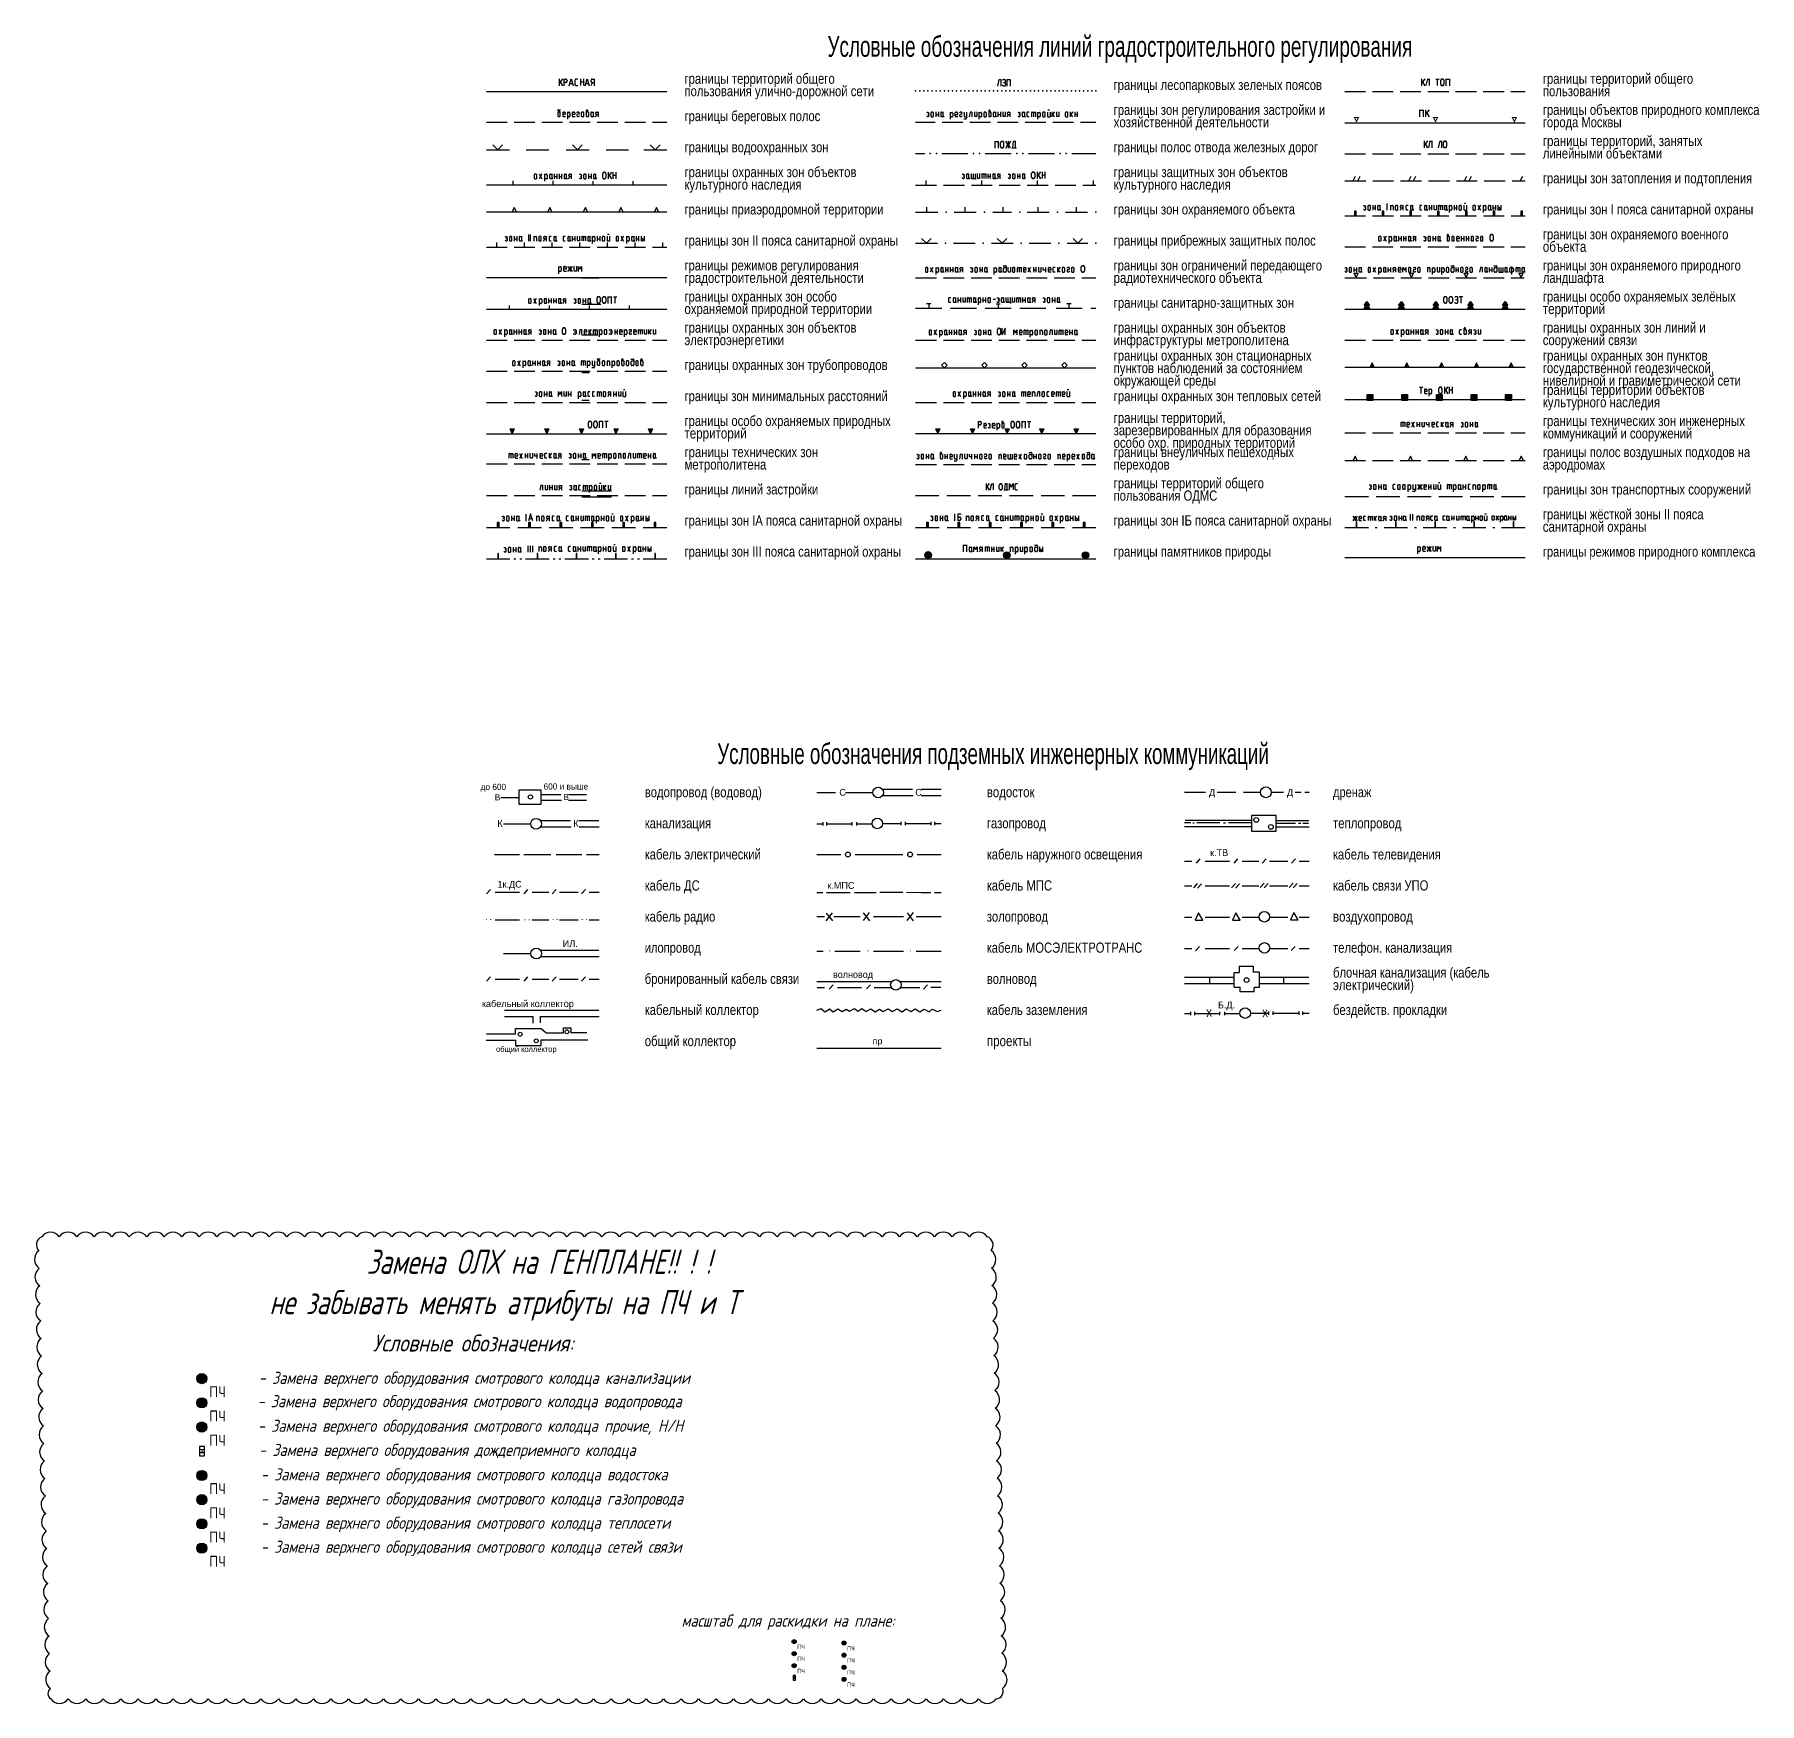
# Model space of a CAD drawing. Extents: x -2918 to -212, y 225 to 5715.
# Drawn here: x -568.5 to -212.3, y 688 to 1032.6 of the extents above; entities that cross this region are included whole.
import ezdxf
from ezdxf.enums import TextEntityAlignment as Align

# ---------------------------------------------------------------- set-up
doc = ezdxf.new("R2010")
doc.units = 0
doc.linetypes.add('DGN_STYLE_3', pattern=[73.331991, 52.379994, -20.951998])
doc.layers.get('0').update_dxf_attribs({"linetype": 'CONTINUOUS'})
for name, color, linetype in [('_ГП_ДК_СУЩ', 1, 'CONTINUOUS'), ('_ГП_КОЛОДЦЫ_ВОДОСТОКА_РЕШЕ', 1, 'CONTINUOUS'), ('_ГП_КОЛОДЦЫ_НЕПЕЧАТЬ', 4, 'CONTINUOUS'), ('_ГП_КОЛОДЦЫ_РЕМОНТ', 1, 'CONTINUOUS'), ('_ГП_КОЛОДЦЫ_РЕМОНТ_ВОДОПР_', 5, 'CONTINUOUS'), ('_ГП_КОЛОДЦЫ_РЕМОНТ_ГАЗ', 2, 'CONTINUOUS'), ('_ГП_КОЛОДЦЫ_РЕМОНТ_КАНАЛИЗ', 14, 'CONTINUOUS'), ('_ГП_КОЛОДЦЫ_РЕМОНТ_ЛК', 30, 'CONTINUOUS'), ('_ГП_КОЛОДЦЫ_РЕМОНТ_ПРОЧИЕ_', 1, 'CONTINUOUS'), ('_ГП_КОЛОДЦЫ_РЕМОНТ_СЕТИ_СВ', 190, 'CONTINUOUS'), ('_ГП_КОЛОДЦЫ_РЕМОНТ_ТЕПЛОСЕ', 3, 'CONTINUOUS')]:
    doc.layers.add(name, color=color, linetype=linetype)
doc.styles.add('$MORISSOT2_5', font='romans.shx', dxfattribs={"width": 0.8, "oblique": 15, "height": 2.5})
doc.styles.add('GOST-2_304_TYPE-B', font='')
doc.styles.add('STYLE-ARIAL_NARROW', font='ARIALN.TTF')
doc.styles.add('STYLE-RUSSIAN_1251', font='RUSSIAN_1251.shx')
doc.styles.get('GOST-2_304_TYPE-B').set_extended_font_data('GOST Common')

msp = doc.modelspace()

# ---------------------------------------------------------------- texts
at = {"linetype": 'CONTINUOUS', "style": '$MORISSOT2_5', "oblique": 15, "width": 0.8}
for s, height, p in [('Условные обозначения:', 3.5, (-498.67, 760.64)), ('- Замена верхнего оборудования смотрового колодца канализации', 2.5, (-522.21, 753.96)), ('- Замена верхнего оборудования смотрового колодца водопровода', 2.5, (-522.47, 749.14)), ('- Замена верхнего оборудования смотрового колодца прочие, Н/Н', 2.5, (-522.39, 744.06)), ('- Замена верхнего оборудования дождеприемного колодца', 2.5, (-522.15, 739.07)), ('- Замена верхнего оборудования смотрового колодца водостока', 2.5, (-521.8, 734.02)), ('- Замена верхнего оборудования смотрового колодца газопровода', 2.5, (-521.8, 729.03)), ('- Замена верхнего оборудования смотрового колодца теплосети', 2.5, (-521.8, 724.04)), ('- Замена верхнего оборудования смотрового колодца сетей связи', 2.5, (-521.8, 719.08)), ('масштаб для раскидки на плане:', 2.5, (-434.9, 703.83))]:
    msp.add_text(s, height=height, dxfattribs=at).set_placement(p)
at = {"color": 6, "linetype": 'CONTINUOUS', "insert": (-471.59, 774.33), "char_height": 5, "width": 211.7629, "attachment_point": 5, "style": '$MORISSOT2_5'}
msp.add_mtext('{\\Fromans.shx;\\W4.37389; }{\\W0.87500x;Замена ОЛХ на ГЕНПЛАНЕ!! ! !}\\P{\\W0.87500x;не забывать менять атрибуты на ПЧ и Т}', dxfattribs=at)

# ---------------------------------------------------------------- blocks, each defined once
blk = doc.blocks.new('УСЛ__ОБОЗНАЧЕНИЯ_ГЕО_1')
at = {"color": 18, "linetype": 'CONTINUOUS'}
for p, q in [((4.5, -10.44), (8.31, -10.44)), ((12.93, -9.85), (16.9, -9.85)), ((18.51, -9.85), (22.22, -9.85)), ((69.79, -9.42), (73.68, -9.42)), ((75.75, -9.42), (81.37, -9.42)), ((83.37, -8.76), (89.54, -8.76)), ((83.38, -10.07), (89.69, -10.07)), ((91.33, -8.76), (95.45, -8.76)), ((91.36, -10.07), (95.49, -10.07)), ((145.76, -9.38), (150.08, -9.38)), ((152.5, -9.38), (156.36, -9.38)), ((157.9, -9.38), (161.43, -9.38)), ((163.66, -9.38), (166.18, -9.38)), ((168.6, -9.38), (169.85, -9.38)), ((170.58, -9.38), (171.46, -9.38)), ((12.93, -11.03), (17.03, -11.03)), ((18.54, -11.03), (22.25, -11.03)), ((5.1, -15.88), (10.7, -15.88)), ((12.7, -15.22), (18.89, -15.22)), ((12.71, -16.53), (19.04, -16.53)), ((20.67, -15.22), (24.8, -15.22)), ((20.71, -16.53), (24.84, -16.53)), ((69.79, -15.89), (71.01, -15.89)), ((71.01, -15.53), (71.01, -16.23)), ((71.83, -15.53), (71.83, -16.23)), ((71.83, -15.89), (75.67, -15.89)), ((75.67, -15.89), (77.01, -15.89)), ((77.01, -15.53), (77.01, -16.23)), ((78, -15.53), (78, -16.23)), ((78, -15.89), (81.2, -15.89)), ((83.39, -15.84), (87.14, -15.84)), ((87.14, -15.48), (87.14, -16.18)), ((88.01, -15.48), (88.01, -16.18)), ((88.01, -15.84), (91.32, -15.84)), ((91.32, -15.84), (93.37, -15.84)), ((93.37, -15.48), (93.37, -16.18)), ((94.12, -15.48), (94.12, -16.18)), ((94.12, -15.84), (95.49, -15.84)), ((147.06, -15.67), (145.76, -15.67)), ((145.76, -16.46), (159.58, -16.43)), ((145.87, -15.16), (159.58, -15.13)), ((147.45, -15.67), (147.73, -15.67)), ((153.02, -15.67), (148.29, -15.67)), ((153.81, -15.67), (154.2, -15.67)), ((159.48, -15.67), (154.82, -15.67)), ((164.69, -15.19), (171.42, -15.19)), ((164.69, -16.49), (171.46, -16.49)), ((164.72, -15.78), (168.65, -15.78)), ((169.27, -15.78), (169.78, -15.78)), ((170.17, -15.78), (171.35, -15.78)), ((3.22, -22.23), (8.36, -22.23)), ((9.25, -22.23), (14.84, -22.23)), ((15.95, -22.23), (21.26, -22.23)), ((22.21, -22.23), (24.84, -22.23)), ((69.79, -22.23), (74.73, -22.23)), ((77.71, -22.23), (87.57, -22.23)), ((90.55, -22.23), (95.49, -22.23)), ((145.76, -23.61), (147.28, -23.61)), ((148.19, -23.99), (149, -23.11)), ((149.99, -23.61), (155.01, -23.61)), ((155.96, -23.99), (156.77, -23.11)), ((157.65, -23.61), (161.08, -23.61)), ((161.76, -23.99), (162.57, -23.11)), ((163.29, -23.61), (167.1, -23.61)), ((167.84, -23.99), (168.65, -23.11)), ((169.42, -23.61), (171.46, -23.61)), ((147.63, -29.09), (148.44, -28.21)), ((148.45, -29.14), (149.25, -28.27)), ((155.45, -29.09), (156.26, -28.21)), ((156.26, -29.14), (157.07, -28.27)), ((161.39, -29.04), (162.2, -28.16)), ((162.2, -29.09), (163.01, -28.22)), ((167.38, -29.04), (168.18, -28.16)), ((168.19, -29.09), (169, -28.22)), ((1.57, -30.35), (2.38, -29.47)), ((3.37, -29.97), (8.39, -29.97)), ((9.33, -30.35), (10.14, -29.47)), ((11.03, -29.97), (14.46, -29.97)), ((15.14, -30.35), (15.95, -29.47)), ((16.67, -29.97), (20.48, -29.97)), ((21.21, -30.35), (22.02, -29.47)), ((22.8, -29.97), (24.84, -29.97)), ((69.79, -30.1), (71.01, -30.1)), ((71.83, -30.1), (75.67, -30.1)), ((75.67, -30.1), (76.65, -30.08)), ((77.56, -30.08), (82.08, -30.08)), ((82.8, -30.03), (87.53, -30.03)), ((88.29, -30.03), (91.32, -30.05)), ((91.32, -30.05), (93.37, -30.05)), ((94.12, -30.05), (95.49, -30.05)), ((145.76, -28.66), (147.28, -28.66)), ((149.99, -28.66), (155.01, -28.66)), ((157.65, -28.66), (161.08, -28.66)), ((163.29, -28.66), (167.1, -28.66)), ((169.42, -28.66), (171.46, -28.66)), ((69.79, -35.05), (71.36, -35.05)), ((72.98, -34.27), (71.69, -35.89)), ((71.75, -34.32), (73.03, -35.94)), ((73.31, -35.05), (78.73, -35.05)), ((80.63, -34.21), (79.34, -35.83)), ((79.4, -34.27), (80.69, -35.89)), ((81.52, -35.05), (87.67, -35.05)), ((89.68, -34.21), (88.39, -35.83)), ((88.45, -34.27), (89.73, -35.89)), ((90.29, -35.05), (95.49, -35.05)), ((145.76, -35.14), (147.28, -35.14)), ((148.62, -34.27), (147.92, -35.78)), ((149.49, -35.78), (148.62, -34.27)), ((149.99, -35.14), (155.01, -35.14)), ((156.35, -34.27), (155.65, -35.78)), ((157.22, -35.78), (156.35, -34.27)), ((157.65, -35.14), (161.14, -35.14)), ((163.32, -35.14), (167.1, -35.14)), ((168.32, -34.21), (167.62, -35.72)), ((169.19, -35.72), (168.32, -34.21)), ((169.42, -35.14), (171.46, -35.14)), ((3.37, -35.72), (8.39, -35.72)), ((11.03, -35.72), (14.46, -35.72)), ((16.67, -35.72), (20.48, -35.72)), ((22.8, -35.72), (24.84, -35.72)), ((147.92, -35.78), (149.49, -35.78)), ((155.65, -35.78), (157.22, -35.78)), ((167.62, -35.72), (169.19, -35.72)), ((5.1, -42.64), (10.75, -42.64)), ((12.74, -41.99), (20.67, -41.99)), ((20.67, -41.99), (24.8, -41.99)), ((69.79, -42.15), (71.12, -42.16)), ((73.55, -42.16), (78.73, -42.15)), ((81.52, -42.15), (87.67, -42.15)), ((90.29, -42.15), (95.49, -42.15)), ((145.76, -41.6), (147.28, -41.6)), ((148.04, -42.13), (148.85, -41.25)), ((149.99, -41.6), (155.01, -41.6)), ((156.01, -42.06), (156.82, -41.19)), ((157.65, -41.6), (161.16, -41.6)), ((163.34, -41.6), (167.1, -41.6)), ((167.75, -42.06), (168.56, -41.19)), ((169.42, -41.6), (171.46, -41.6)), ((12.77, -43.3), (20.71, -43.3)), ((20.71, -43.3), (24.84, -43.3)), ((1.57, -48.36), (2.38, -47.49)), ((3.37, -47.98), (8.39, -47.98)), ((9.33, -48.36), (10.14, -47.49)), ((11.03, -47.98), (14.46, -47.98)), ((15.14, -48.36), (15.95, -47.49)), ((16.67, -47.98), (20.48, -47.98)), ((21.21, -48.36), (22.02, -47.49)), ((22.8, -47.98), (24.84, -47.98)), ((85.27, -48.49), (69.79, -48.49)), ((69.86, -49.65), (71.37, -49.65)), ((72.34, -50.04), (73.15, -49.16)), ((74.06, -49.65), (79.05, -49.65)), ((80.06, -49.97), (80.86, -49.1)), ((81.61, -49.65), (85.16, -49.65)), ((86.94, -48.43), (95.49, -48.43)), ((87.1, -49.65), (91.06, -49.65)), ((91.86, -50.04), (92.67, -49.16)), ((93.37, -49.58), (95.4, -49.58)), ((145.76, -47.57), (151.88, -47.57)), ((145.76, -48.87), (151.92, -48.87)), ((150.93, -47.57), (150.93, -48.87)), ((151.88, -47.57), (155.98, -47.57)), ((151.92, -48.87), (156.02, -48.87)), ((161.2, -47.57), (167.32, -47.57)), ((161.2, -48.87), (167.36, -48.87)), ((166.15, -47.57), (166.15, -48.87)), ((167.32, -47.57), (171.42, -47.57)), ((167.36, -48.87), (171.46, -48.87)), ((5.26, -54.39), (14.58, -54.39)), ((5.3, -55.69), (11.16, -55.69)), ((11.16, -55.69), (11.16, -57.08)), ((12.67, -55.69), (20.74, -55.69)), ((12.67, -55.69), (12.67, -56.97)), ((14.58, -54.39), (20.7, -54.39)), ((20.7, -54.39), (24.8, -54.39)), ((20.74, -55.69), (24.84, -55.69)), ((145.76, -55.05), (146.98, -55.05)), ((146.98, -54.69), (146.98, -55.39)), ((147.8, -54.69), (147.8, -55.39)), ((147.8, -55.05), (151.64, -55.05)), ((151.64, -55.05), (152.98, -55.05)), ((152.98, -54.69), (152.98, -55.39)), ((153.97, -54.69), (153.97, -55.39)), ((153.97, -55.05), (157.17, -55.05)), ((159.36, -55), (163.11, -55)), ((163.11, -54.64), (163.11, -55.34)), ((163.98, -54.64), (163.98, -55.34)), ((163.98, -55), (167.29, -55)), ((167.29, -55), (169.34, -55)), ((169.34, -54.64), (169.34, -55.34)), ((170.09, -54.64), (170.09, -55.34)), ((170.09, -55), (171.46, -55)), ((1.5, -60.54), (7.58, -60.54)), ((1.55, -59.26), (7.53, -59.26)), ((7.53, -59.26), (7.53, -58.16)), ((7.53, -58.16), (12.83, -58.16)), ((7.58, -60.54), (7.58, -61.64)), ((12.83, -58.16), (13.89, -59.03)), ((12.88, -61.64), (12.88, -60.49)), ((12.88, -60.49), (22.48, -60.49)), ((13.89, -59.03), (17.45, -59.03)), ((17.45, -57.98), (19, -57.98)), ((17.45, -59.03), (17.45, -57.98)), ((19, -57.98), (19, -58.98)), ((19, -58.98), (22.29, -58.98)), ((7.58, -61.64), (12.88, -61.64)), ((69.79, -62.18), (95.49, -62.18))]:
    blk.add_line(p, q, dxfattribs=at)
at = {"color": 18, "linetype": 'DGN_STYLE_3'}
for p, q in [((157.06, -45.25), (159.9, -45.25)), ((157.06, -45.25), (157.06, -46.59)), ((159.9, -45.25), (159.9, -46.53)), ((156, -49.6), (156, -46.59)), ((156, -46.59), (157.06, -46.59)), ((156, -49.6), (157.23, -49.6)), ((157.23, -50.6), (157.23, -49.6)), ((161.19, -46.53), (159.9, -46.53)), ((161.19, -49.65), (160.13, -49.65)), ((160.13, -50.6), (160.13, -49.65)), ((161.19, -46.53), (161.19, -49.65)), ((160.13, -50.6), (157.23, -50.6))]:
    blk.add_line(p, q, dxfattribs=at)
at = {"color": 18, "linetype": 'DGN_STYLE_3', "flags": 128}
for points in [[(8.27, -11.86), (12.88, -11.86), (12.88, -8.95), (8.27, -8.95), (8.27, -11.86)], [(159.58, -17.42), (164.69, -17.42), (164.69, -14.2), (159.58, -14.2), (159.58, -17.42)]]:
    blk.add_lwpolyline(points, dxfattribs=at)
at = {"color": 18, "linetype": 'CONTINUOUS', "flags": 128}
blk.add_lwpolyline([(69.79, -54.38), (70.63, -53.99), (71.52, -54.71), (72.42, -54.1), (73.2, -54.71), (74.15, -54.1), (75.04, -54.66), (75.88, -54.15), (76.55, -54.6), (77.56, -54.04), (78.28, -54.6), (79.12, -54.04), (80.01, -54.66), (80.96, -54.1), (81.86, -54.71), (82.75, -54.15), (83.53, -54.66), (84.54, -54.1), (85.43, -54.66), (86.38, -54.1), (87.39, -54.71), (88.28, -54.1), (89.23, -54.66), (90.12, -54.1), (91.07, -54.71), (91.97, -54.15), (92.97, -54.71), (93.64, -54.15), (94.7, -54.66), (95.49, -54.38)], dxfattribs=at)
at = {"color": 18, "linetype": 'CONTINUOUS'}
for centre, radius in [((10.64, -10.35), 0.444), ((82.47, -9.42), 1.11), ((162.54, -9.38), 1.12), ((11.81, -15.88), 1.11), ((82.29, -15.81), 1.09), ((160.55, -15.07), 0.491), ((163.58, -16.52), 0.491), ((76.22, -22.23), 0.497), ((89.06, -22.23), 0.497), ((162.23, -35.08), 1.09), ((11.85, -42.67), 1.11), ((162.25, -41.5), 1.09), ((86.13, -49.15), 1.09), ((158.56, -48.15), 0.491), ((158.27, -54.97), 1.09), ((8.52, -59.34), 0.403), ((11.85, -60.69), 0.403), ((18.19, -58.82), 0.403)]:
    blk.add_circle(centre, radius, dxfattribs=at)
at = {"color": 18, "linetype": 'CONTINUOUS', "style": 'STYLE-ARIAL_NARROW'}
for s, height, width, p in [('Условные обозначения подземных инженерных коммуникаций', 4.2509, 0.796042, (49.24, -3.53)), ('водопровод (водовод)', 2.1131, 0.961794, (34.26, -10.39)), ('водосток', 2.133, 0.965177, (104.91, -10.39)), ('дренаж', 2.083, 0.956359, (176.41, -10.38)), ('канализация', 2.1016, 0.959765, (34.26, -16.81)), ('газопровод', 2.108, 0.960923, (104.91, -16.81)), ('теплопровод', 2.1259, 0.96402, (176.41, -16.81)), ('кабель электрический', 2.1143, 0.961997, (34.26, -23.23)), ('кабель наружного освещения', 2.1103, 0.961297, (104.91, -23.23)), ('кабель телевидения', 2.1171, 0.962495, (176.41, -23.24)), ('кабель ДС', 2.104, 0.960202, (34.26, -29.66)), ('кабель МПС', 2.116, 0.962365, (104.91, -29.66)), ('кабель связи УПО', 2.1048, 0.96032, (176.41, -29.66)), ('кабель радио', 2.0984, 0.959186, (34.26, -36.08)), ('золопровод', 2.099, 0.959256, (104.91, -36.08)), ('воздухопровод', 2.1289, 0.964541, (176.41, -36.09)), ('илопровод', 2.096, 0.958763, (34.26, -42.5)), ('кабель МОСЭЛЕКТРОТРАНС', 2.1012, 0.959691, (104.91, -42.5)), ('телефон. канализация', 2.1138, 0.961911, (176.41, -42.51)), ('блочная канализация (кабель ', 2.1083, 0.960937, (176.41, -47.64)), ('бронированный кабель связи', 2.1055, 0.960446, (34.26, -48.93)), ('волновод', 2.101, 0.959704, (104.91, -48.93)), ('электрический)', 2.1244, 0.963758, (176.41, -50.22)), ('кабельный коллектор', 2.1189, 0.962807, (34.26, -55.35)), ('кабель заземления', 2.0977, 0.959069, (104.91, -55.35)), ('бездейств. прокладки', 2.11, 0.961253, (176.41, -55.35)), ('общий коллектор', 2.118, 0.962646, (34.26, -61.78)), ('проекты', 2.155, 0.96905, (104.91, -61.79))]:
    blk.add_text(s, height=height, dxfattribs=dict(at, width=width)).set_placement(p)
at = {"color": 18, "linetype": 'DGN_STYLE_3', "style": 'STYLE-RUSSIAN_1251'}
for s, p in [('до 600', (0.36, -8.26)), ('600 и выше', (13.36, -8.18))]:
    blk.add_text(s, height=1.277, dxfattribs=at).set_placement(p, align=Align.MIDDLE_LEFT)
at = {"color": 18, "linetype": 'CONTINUOUS', "style": 'STYLE-RUSSIAN_1251'}
for s, height, p in [('В', 1.28, (3.29, -10.41)), ('В', 1.28, (17.45, -10.35)), ('С', 1.42, (74.44, -9.38)), ('С', 1.42, (90.12, -9.38)), ('Д', 1.43, (150.8, -9.38)), ('Д', 1.43, (166.9, -9.38)), ('К', 1.42, (3.82, -15.81)), ('К', 1.42, (19.5, -15.81)), ('к.ТВ', 1.398, (151.03, -21.86)), ('1к.ДС', 1.398, (3.85, -28.36)), ('к.МПС', 1.4, (71.98, -28.61)), ('.', 1.4, (1.34, -35.05)), ('.', 1.4, (2.2, -35.05)), ('.', 1.4, (9.25, -35.1)), ('.', 1.4, (10.12, -35.1)), ('.', 1.4, (15.04, -35.05)), ('.', 1.4, (15.9, -35.05)), ('.', 1.4, (21.08, -35.05)), ('.', 1.4, (21.94, -35.05)), ('ИЛ.', 1.42, (17.3, -40.64)), ('.', 1.4, (72.22, -41.5)), ('.', 1.4, (80.16, -41.5)), ('.', 1.4, (88.93, -41.5)), ('волновод', 1.389, (73.13, -47)), ('кабельный коллектор', 1.4118, (0.63, -53.02)), ('Б.Д.', 1.4, (152.64, -53.29)), ('пр', 1.373, (81.32, -60.73)), ('общий коллектор', 1.1575, (3.55, -62.41))]:
    blk.add_text(s, height=height, dxfattribs=at).set_placement(p, align=Align.MIDDLE_LEFT)
at = {"color": 18, "linetype": 'CONTINUOUS', "style": 'STYLE-RUSSIAN_1251', "width": 0.899998}
for p in [(150.82, -54.73), (162.38, -54.79)]:
    blk.add_text('х', height=2, rotation=2.5592, dxfattribs=at).set_placement(p, align=Align.MIDDLE_CENTER)
blk = doc.blocks.new('УСЛ__ОБОЗНАЧЕНИЯ_ГЕО_2')
at = {"linetype": 'CONTINUOUS'}
h = blk.add_hatch(color=18, dxfattribs=at)
h.paths.add_polyline_path([(180.04, -17.7), (179.44, -16.51), (180.63, -16.51)])
h.paths.add_polyline_path([(180.04, -17.22), (179.79, -16.73), (180.28, -16.73)], flags=16)
h = blk.add_hatch(color=18, dxfattribs=at)
h.paths.add_polyline_path([(196.35, -17.7), (195.76, -16.51), (196.94, -16.51)])
h.paths.add_polyline_path([(196.35, -17.22), (196.1, -16.73), (196.59, -16.73)], flags=16)
h = blk.add_hatch(color=18, dxfattribs=at)
h.paths.add_polyline_path([(212.64, -17.7), (212.05, -16.51), (213.23, -16.51)])
h.paths.add_polyline_path([(212.64, -17.22), (212.39, -16.73), (212.88, -16.73)], flags=16)
for points in [[(179.96, -36.01), (179.61, -36.01), (179.61, -36.95), (179.96, -36.95)], [(185.69, -36.01), (185.34, -36.01), (185.34, -36.95), (185.69, -36.95)], [(191.42, -36.01), (191.07, -36.01), (191.07, -36.95), (191.42, -36.95)], [(197.14, -36.01), (196.8, -36.01), (196.8, -36.95), (197.14, -36.95)], [(202.87, -36.01), (202.52, -36.01), (202.52, -36.95), (202.87, -36.95)], [(208.6, -36.01), (208.25, -36.01), (208.25, -36.95), (208.6, -36.95)], [(214.33, -36.01), (213.98, -36.01), (213.98, -36.95), (214.33, -36.95)], [(181.59, -56.22), (182.7, -56.22), (182.7, -56.11), (182.31, -55.47), (182.7, -55.47), (182.14, -54.61), (181.59, -55.47), (181.98, -55.47), (181.59, -56.11)], [(188.74, -56.22), (189.86, -56.22), (189.86, -56.11), (189.46, -55.47), (189.86, -55.47), (189.3, -54.61), (188.74, -55.47), (189.13, -55.47), (188.74, -56.11)], [(195.89, -56.22), (197.01, -56.22), (197.01, -56.11), (196.62, -55.47), (197.01, -55.47), (196.45, -54.61), (195.89, -55.47), (196.28, -55.47), (195.89, -56.11)], [(203.04, -56.22), (204.16, -56.22), (204.16, -56.11), (203.77, -55.47), (204.16, -55.47), (203.6, -54.61), (203.04, -55.47), (203.43, -55.47), (203.04, -56.11)], [(210.19, -56.22), (211.31, -56.22), (211.31, -56.11), (210.92, -55.47), (211.31, -55.47), (210.75, -54.61), (210.19, -55.47), (210.58, -55.47), (210.19, -56.11)], [(183.26, -67.33), (182.84, -68.22), (183.26, -68.22)], [(190.45, -67.33), (190.03, -68.22), (190.45, -68.22)], [(197.63, -67.33), (197.21, -68.22), (197.63, -68.22)], [(204.82, -67.33), (204.4, -68.22), (204.82, -68.22)], [(212.01, -67.33), (211.59, -68.22), (212.01, -68.22)], [(183.07, -74.29), (183.07, -74.17), (182.59, -74.17), (182.59, -74.29), (182.23, -74.29), (182.23, -73.81), (183.42, -73.81), (183.42, -74.29)], [(182.23, -75.06), (182.23, -74.29), (182.59, -74.29), (182.59, -74.71)], [(182.41, -74.88), (182.41, -73.99), (183.24, -73.99), (183.24, -74.88)], [(182.41, -75.06), (182.41, -74.71), (183.07, -74.71), (183.07, -74.29), (183.42, -74.29), (183.42, -75.06)], [(190.22, -74.29), (190.22, -74.17), (189.74, -74.17), (189.74, -74.29), (189.38, -74.29), (189.38, -73.81), (190.58, -73.81), (190.58, -74.29)], [(189.38, -75.06), (189.38, -74.29), (189.74, -74.29), (189.74, -74.71)], [(189.56, -74.88), (189.56, -73.99), (190.4, -73.99), (190.4, -74.88)], [(189.56, -75.06), (189.56, -74.71), (190.22, -74.71), (190.22, -74.29), (190.58, -74.29), (190.58, -75.06)], [(197.37, -74.29), (197.37, -74.17), (196.89, -74.17), (196.89, -74.29), (196.54, -74.29), (196.54, -73.81), (197.73, -73.81), (197.73, -74.29)], [(196.54, -75.06), (196.54, -74.29), (196.89, -74.29), (196.89, -74.71)], [(196.71, -74.88), (196.71, -73.99), (197.55, -73.99), (197.55, -74.88)], [(196.71, -75.06), (196.71, -74.71), (197.37, -74.71), (197.37, -74.29), (197.73, -74.29), (197.73, -75.06)], [(204.52, -74.29), (204.52, -74.17), (204.05, -74.17), (204.05, -74.29), (203.69, -74.29), (203.69, -73.81), (204.88, -73.81), (204.88, -74.29)], [(203.69, -75.06), (203.69, -74.29), (204.05, -74.29), (204.05, -74.71)], [(203.87, -74.88), (203.87, -73.99), (204.7, -73.99), (204.7, -74.88)], [(203.87, -75.06), (203.87, -74.71), (204.52, -74.71), (204.52, -74.29), (204.88, -74.29), (204.88, -75.06)], [(211.67, -74.29), (211.67, -74.17), (211.2, -74.17), (211.2, -74.29), (210.84, -74.29), (210.84, -73.81), (212.03, -73.81), (212.03, -74.29)], [(210.84, -75.06), (210.84, -74.29), (211.2, -74.29), (211.2, -74.71)], [(211.02, -74.88), (211.02, -73.99), (211.85, -73.99), (211.85, -74.88)], [(211.02, -75.06), (211.02, -74.71), (211.67, -74.71), (211.67, -74.29), (212.03, -74.29), (212.03, -75.06)], [(5.23, -80.96), (5.65, -81.86), (6.07, -80.96)], [(13.22, -80.96), (12.38, -80.96), (12.8, -81.86)], [(20.37, -80.96), (19.54, -80.96), (19.95, -81.86)], [(27.52, -80.96), (26.69, -80.96), (27.1, -81.86)], [(34.67, -80.96), (33.84, -80.96), (34.26, -81.86)], [(93.15, -80.94), (93.56, -81.83), (93.98, -80.94)], [(101.13, -80.94), (100.3, -80.94), (100.72, -81.83)], [(108.28, -80.94), (107.45, -80.94), (107.87, -81.83)], [(115.44, -80.94), (114.6, -80.94), (115.02, -81.83)], [(122.59, -80.94), (121.75, -80.94), (122.17, -81.83)], [(2.97, -100.24), (2.58, -100.24), (2.58, -101.31), (2.97, -101.31)], [(9.45, -100.24), (9.06, -100.24), (9.06, -101.31), (9.45, -101.31)], [(15.92, -100.24), (15.53, -100.24), (15.53, -101.31), (15.92, -101.31)], [(22.4, -100.24), (22.01, -100.24), (22.01, -101.31), (22.4, -101.31)], [(28.88, -100.24), (28.49, -100.24), (28.49, -101.31), (28.88, -101.31)], [(35.35, -100.24), (34.96, -100.24), (34.96, -101.31), (35.35, -101.31)], [(91.62, -100.26), (91.23, -100.26), (91.23, -101.33), (91.62, -101.33)], [(98.09, -100.26), (97.7, -100.26), (97.7, -101.33), (98.09, -101.33)], [(104.57, -100.26), (104.18, -100.26), (104.18, -101.33), (104.57, -101.33)], [(111.05, -100.26), (110.65, -100.26), (110.65, -101.33), (111.05, -101.33)], [(117.52, -100.26), (117.13, -100.26), (117.13, -101.33), (117.52, -101.33)], [(124, -100.26), (123.61, -100.26), (123.61, -101.33), (124, -101.33)], [(180.13, -100.14), (179.98, -100.14), (179.98, -101.27), (180.13, -101.27)], [(188.23, -100.14), (188.09, -100.14), (188.09, -101.27), (188.23, -101.27)], [(196.33, -100.14), (196.19, -100.14), (196.19, -101.27), (196.33, -101.27)], [(204.43, -100.14), (204.28, -100.14), (204.28, -101.27), (204.43, -101.27)], [(212.52, -100.14), (212.38, -100.14), (212.38, -101.27), (212.52, -101.27)], [(2.85, -106.66), (2.7, -106.66), (2.7, -107.78), (2.85, -107.78)], [(10.94, -106.66), (10.8, -106.66), (10.8, -107.78), (10.94, -107.78)], [(19.04, -106.66), (18.89, -106.66), (18.89, -107.78), (19.04, -107.78)], [(27.13, -106.66), (26.99, -106.66), (26.99, -107.78), (27.13, -107.78)], [(35.23, -106.66), (35.09, -106.66), (35.09, -107.78), (35.23, -107.78)]]:
    blk.add_hatch(color=18, dxfattribs=at).paths.add_polyline_path(points)
h = blk.add_hatch(color=18, dxfattribs=at)
edge = h.paths.add_edge_path()
edge.add_arc((91.57, -106.98), 0.698, 0, 360)
h = blk.add_hatch(color=18, dxfattribs=at)
edge = h.paths.add_edge_path()
edge.add_arc((107.81, -107.02), 0.674, 0, 360)
h = blk.add_hatch(color=18, dxfattribs=at)
edge = h.paths.add_edge_path()
edge.add_arc((124.06, -107), 0.698, 0, 360)
at = {"color": 18, "linetype": 'CONTINUOUS'}
for p, q in [((15.36, -8.65), (15.36, -10.08)), ((16.05, -8.65), (15.36, -9.57)), ((15.58, -9.27), (16.05, -10.08)), ((16.34, -8.65), (16.34, -10.08)), ((16.34, -8.7), (16.71, -8.7)), ((16.71, -9.42), (16.34, -9.42)), ((16.98, -8.96), (16.98, -9.16)), ((17.57, -9.62), (18.15, -9.62)), ((18.63, -8.96), (18.63, -9.78)), ((19.21, -8.7), (18.89, -8.7)), ((18.89, -10.03), (19.21, -10.03)), ((19.77, -8.65), (19.77, -10.02)), ((19.77, -9.29), (20.38, -9.29)), ((20.38, -8.65), (20.38, -10.02)), ((20.88, -9.62), (21.45, -9.62)), ((21.93, -8.96), (21.93, -9.16)), ((22.25, -9.42), (21.93, -10.08)), ((22.2, -8.7), (22.57, -8.7)), ((22.2, -9.42), (22.57, -9.42)), ((22.57, -8.65), (22.57, -10.08)), ((105.95, -10.15), (106.26, -8.77)), ((106.26, -8.82), (106.57, -8.82)), ((106.57, -8.77), (106.57, -10.15)), ((107.1, -9.42), (107.31, -9.42)), ((107.58, -9.07), (107.58, -9.17)), ((107.58, -9.68), (107.58, -9.88)), ((107.9, -10.18), (107.9, -8.77)), ((107.9, -8.82), (108.53, -8.82)), ((108.53, -8.77), (108.53, -10.18)), ((193.47, -8.67), (193.47, -10.1)), ((194.16, -8.67), (193.47, -9.59)), ((193.68, -9.28), (194.16, -10.1)), ((194.45, -10.07), (194.76, -8.67)), ((194.76, -8.72), (195.07, -8.72)), ((195.07, -8.67), (195.07, -10.07)), ((196.41, -8.72), (197.14, -8.72)), ((196.72, -8.72), (196.72, -10.06)), ((197.44, -9.79), (197.44, -8.97)), ((197.71, -8.72), (197.82, -8.72)), ((197.82, -10.04), (197.71, -10.04)), ((198.08, -8.97), (198.08, -9.79)), ((198.59, -10.1), (198.59, -8.67)), ((198.59, -8.72), (199.22, -8.72)), ((199.22, -8.67), (199.22, -10.1)), ((0.35, -11.27), (18.97, -11.27)), ((18.97, -11.27), (37.59, -11.27)), ((177.64, -11.26), (181.93, -11.26)), ((183.36, -11.26), (187.64, -11.26)), ((189.07, -11.26), (193.36, -11.26)), ((194.79, -11.26), (199.08, -11.26)), ((200.5, -11.26), (204.79, -11.26)), ((206.22, -11.26), (210.51, -11.26)), ((211.94, -11.26), (214.88, -11.26)), ((0.35, -17.64), (4.63, -17.64)), ((6.06, -17.64), (10.35, -17.64)), ((11.78, -17.64), (16.07, -17.64)), ((15.65, -15.14), (15.04, -15.14)), ((15.55, -15.57), (15.04, -15.14)), ((15.09, -15.68), (15.09, -16.27)), ((15.45, -15.53), (15.25, -15.53)), ((15.25, -16.42), (15.45, -16.42)), ((15.6, -16.27), (15.6, -15.68)), ((16.1, -15.69), (16.1, -16.29)), ((16.1, -15.99), (16.67, -15.99)), ((16.26, -15.54), (16.47, -15.54)), ((16.26, -16.44), (16.67, -16.44)), ((16.62, -15.69), (16.62, -15.99)), ((17.05, -15.51), (17.05, -16.98)), ((17.05, -15.56), (17.43, -15.56)), ((17.43, -16.5), (17.05, -16.5)), ((17.5, -17.64), (21.78, -17.64)), ((17.59, -15.72), (17.59, -16.35)), ((18.07, -15.69), (18.07, -16.29)), ((18.07, -15.99), (18.64, -15.99)), ((18.23, -15.54), (18.43, -15.54)), ((18.23, -16.44), (18.64, -16.44)), ((18.59, -15.69), (18.59, -15.99)), ((19.41, -15.91), (19.13, -16.04)), ((19.94, -15.69), (19.93, -15.69)), ((19.93, -15.69), (19.93, -15.7)), ((19.93, -15.7), (19.93, -16.31)), ((19.93, -16.31), (19.93, -16.32)), ((19.93, -16.32), (19.94, -16.33)), ((19.95, -15.65), (19.94, -15.66)), ((19.94, -15.66), (19.94, -15.66)), ((19.94, -15.66), (19.94, -15.67)), ((19.94, -15.67), (19.94, -15.68)), ((19.94, -15.68), (19.94, -15.69)), ((19.94, -16.33), (19.94, -16.34)), ((19.94, -16.34), (19.94, -16.35)), ((19.94, -16.35), (19.94, -16.35)), ((19.94, -16.35), (19.94, -16.36)), ((19.94, -16.36), (19.95, -16.37)), ((19.96, -15.63), (19.95, -15.63)), ((19.95, -15.63), (19.95, -15.64)), ((19.95, -15.64), (19.95, -15.65)), ((19.95, -16.37), (19.95, -16.38)), ((19.95, -16.38), (19.95, -16.38)), ((19.95, -16.38), (19.96, -16.39)), ((19.97, -15.61), (19.96, -15.61)), ((19.96, -15.61), (19.96, -15.62)), ((19.96, -15.62), (19.96, -15.63)), ((19.96, -16.39), (19.96, -16.4)), ((19.96, -16.4), (19.96, -16.4)), ((19.96, -16.4), (19.97, -16.41)), ((19.98, -15.6), (19.97, -15.61)), ((19.97, -16.41), (19.98, -16.42)), ((19.99, -15.59), (19.98, -15.59)), ((19.98, -15.59), (19.98, -15.6)), ((19.98, -16.42), (19.98, -16.42)), ((19.98, -16.42), (19.99, -16.43)), ((20, -15.58), (19.99, -15.58)), ((19.99, -15.58), (19.99, -15.59)), ((19.99, -16.43), (19.99, -16.43)), ((19.99, -16.43), (20, -16.44)), ((20.01, -15.57), (20, -15.58)), ((20, -16.44), (20.01, -16.44)), ((20.02, -15.57), (20.01, -15.57)), ((20.01, -15.57), (20.01, -15.57)), ((20.01, -16.44), (20.01, -16.45)), ((20.01, -16.45), (20.02, -16.45)), ((20.03, -15.56), (20.02, -15.57)), ((20.02, -16.45), (20.03, -16.45)), ((20.04, -15.56), (20.03, -15.56)), ((20.03, -16.45), (20.04, -16.46)), ((20.05, -15.55), (20.04, -15.56)), ((20.04, -15.56), (20.04, -15.56)), ((20.04, -16.46), (20.04, -16.46)), ((20.04, -16.46), (20.05, -16.46)), ((20.06, -15.55), (20.05, -15.55)), ((20.05, -16.46), (20.06, -16.46)), ((20.07, -15.55), (20.06, -15.55)), ((20.06, -16.46), (20.07, -16.47)), ((20.08, -15.55), (20.07, -15.55)), ((20.07, -16.47), (20.08, -16.47)), ((20.09, -15.55), (20.08, -15.55)), ((20.08, -16.47), (20.09, -16.47)), ((20.09, -15.55), (20.09, -15.55)), ((20.31, -15.55), (20.09, -15.55)), ((20.09, -16.47), (20.09, -16.47)), ((20.09, -16.47), (20.31, -16.47)), ((20.32, -15.55), (20.31, -15.55)), ((20.31, -15.55), (20.31, -15.55)), ((20.31, -16.47), (20.31, -16.47)), ((20.31, -16.47), (20.32, -16.47)), ((20.33, -15.55), (20.32, -15.55)), ((20.32, -16.47), (20.33, -16.47)), ((20.34, -15.55), (20.33, -15.55)), ((20.33, -16.47), (20.34, -16.46)), ((20.35, -15.55), (20.34, -15.55)), ((20.34, -16.46), (20.35, -16.46)), ((20.36, -15.56), (20.35, -15.55)), ((20.35, -16.46), (20.36, -16.46)), ((20.37, -15.56), (20.36, -15.56)), ((20.36, -15.56), (20.36, -15.56)), ((20.36, -16.46), (20.37, -16.45)), ((20.36, -16.46), (20.36, -16.46)), ((20.38, -15.57), (20.37, -15.56)), ((20.37, -16.45), (20.38, -16.45)), ((20.39, -15.57), (20.38, -15.57)), ((20.38, -16.45), (20.39, -16.45)), ((20.4, -15.58), (20.39, -15.57)), ((20.39, -15.57), (20.39, -15.57)), ((20.39, -16.45), (20.39, -16.44)), ((20.39, -16.44), (20.4, -16.44)), ((20.41, -15.58), (20.4, -15.58)), ((20.4, -16.44), (20.41, -16.43)), ((20.41, -15.59), (20.41, -15.58)), ((20.42, -15.59), (20.41, -15.59)), ((20.41, -16.43), (20.42, -16.42)), ((20.41, -16.43), (20.41, -16.43)), ((20.42, -15.6), (20.42, -15.59)), ((20.43, -15.61), (20.42, -15.6)), ((20.42, -16.42), (20.43, -16.41)), ((20.42, -16.42), (20.42, -16.42)), ((20.44, -15.62), (20.43, -15.61)), ((20.43, -15.61), (20.43, -15.61)), ((20.43, -16.41), (20.43, -16.4)), ((20.43, -16.4), (20.44, -16.4)), ((20.44, -15.63), (20.44, -15.62)), ((20.45, -15.63), (20.44, -15.63)), ((20.44, -16.39), (20.45, -16.38)), ((20.44, -16.4), (20.44, -16.39)), ((20.45, -15.64), (20.45, -15.63)), ((20.45, -15.65), (20.45, -15.64)), ((20.46, -15.66), (20.45, -15.65)), ((20.45, -16.37), (20.46, -16.36)), ((20.45, -16.38), (20.45, -16.37)), ((20.45, -16.38), (20.45, -16.38)), ((20.46, -15.67), (20.46, -15.66)), ((20.46, -15.66), (20.46, -15.66)), ((20.46, -15.68), (20.46, -15.67)), ((20.46, -15.69), (20.46, -15.68)), ((20.47, -15.7), (20.46, -15.69)), ((20.46, -15.69), (20.46, -15.69)), ((20.46, -16.32), (20.47, -16.31)), ((20.46, -16.33), (20.46, -16.32)), ((20.46, -16.34), (20.46, -16.33)), ((20.46, -16.35), (20.46, -16.34)), ((20.46, -16.36), (20.46, -16.35)), ((20.46, -16.35), (20.46, -16.35)), ((20.47, -16.31), (20.47, -15.7)), ((21.21, -15.39), (20.95, -15.59)), ((21.31, -15.54), (21.1, -15.54)), ((21.1, -16.44), (21.31, -16.44)), ((21.47, -16.29), (21.47, -15.69)), ((21.91, -15.69), (21.91, -16.29)), ((22.06, -15.54), (22.43, -15.54)), ((22.06, -16.44), (22.27, -16.44)), ((22.43, -16.29), (22.43, -15.49)), ((22.86, -16.52), (23.13, -16.01)), ((23.1, -15.55), (23.39, -15.55)), ((23.1, -16.01), (23.4, -16.01)), ((23.21, -17.64), (27.5, -17.64)), ((23.39, -15.5), (23.39, -16.52)), ((28.93, -17.64), (33.22, -17.64)), ((34.65, -17.64), (37.59, -17.64)), ((88.99, -17.62), (93.04, -17.62)), ((92.15, -15.72), (92.15, -16.33)), ((92.52, -15.57), (92.31, -15.57)), ((92.31, -16.48), (92.52, -16.48)), ((92.68, -16.33), (92.68, -15.72)), ((93.17, -15.51), (93.17, -16.51)), ((93.17, -16.01), (93.69, -16.01)), ((93.69, -15.51), (93.69, -16.51)), ((94.18, -15.71), (94.18, -16.31)), ((94.34, -15.56), (94.7, -15.56)), ((94.34, -16.46), (94.54, -16.46)), ((94.47, -17.62), (98.76, -17.62)), ((94.7, -16.31), (94.7, -15.51)), ((96.09, -15.53), (96.09, -16.99)), ((96.09, -15.58), (96.47, -15.58)), ((96.47, -16.52), (96.09, -16.52)), ((96.64, -15.74), (96.64, -16.36)), ((97.11, -15.71), (97.11, -16.31)), ((97.11, -16.01), (97.69, -16.01)), ((97.27, -15.56), (97.48, -15.56)), ((97.27, -16.46), (97.69, -16.46)), ((97.64, -15.71), (97.64, -16.01)), ((98.45, -15.93), (98.18, -16.05)), ((98.93, -16.9), (99.35, -16.9)), ((98.98, -15.52), (98.98, -16.34)), ((99.14, -16.49), (99.51, -16.49)), ((99.51, -15.52), (99.51, -16.75)), ((100.22, -15.52), (100.06, -16.54)), ((100.19, -17.62), (104.47, -17.62)), ((100.59, -15.57), (100.22, -15.57)), ((100.59, -15.52), (100.59, -16.54)), ((101.12, -15.49), (101.12, -16.26)), ((101.27, -16.4), (101.62, -16.4)), ((101.62, -15.49), (101.62, -16.45)), ((102.03, -15.53), (102.03, -16.99)), ((102.03, -15.58), (102.41, -15.58)), ((102.41, -16.52), (102.03, -16.52)), ((102.58, -15.74), (102.58, -16.36)), ((103.06, -15.72), (103.06, -16.33)), ((103.43, -15.57), (103.21, -15.57)), ((103.21, -16.48), (103.43, -16.48)), ((103.59, -16.33), (103.59, -15.72)), ((104.33, -15.41), (104.07, -15.61)), ((104.43, -15.56), (104.23, -15.56)), ((104.23, -16.46), (104.43, -16.46)), ((104.59, -16.31), (104.59, -15.71)), ((105.03, -15.71), (105.03, -16.31)), ((105.19, -15.56), (105.55, -15.56)), ((105.19, -16.46), (105.39, -16.46)), ((105.55, -16.31), (105.55, -15.51)), ((105.9, -17.62), (110.19, -17.62)), ((105.98, -15.51), (105.98, -16.51)), ((105.98, -16.01), (106.5, -16.01)), ((106.5, -15.51), (106.5, -16.51)), ((107, -15.49), (107, -16.26)), ((107.15, -16.4), (107.5, -16.4)), ((107.5, -15.49), (107.5, -16.45)), ((107.91, -16.54), (108.18, -16.03)), ((108.15, -15.57), (108.44, -15.57)), ((108.15, -16.03), (108.45, -16.03)), ((108.44, -15.52), (108.44, -16.54)), ((111.01, -15.71), (111.01, -16.31)), ((111.16, -15.56), (111.53, -15.56)), ((111.16, -16.46), (111.37, -16.46)), ((111.53, -16.31), (111.53, -15.51)), ((111.62, -17.62), (115.9, -17.62)), ((111.96, -15.7), (111.96, -16.29)), ((112.11, -16.43), (112.42, -16.43)), ((112.92, -15.7), (112.92, -16.48)), ((113.08, -15.55), (113.74, -15.55)), ((113.33, -15.55), (113.33, -16.48)), ((113.74, -15.5), (113.74, -16.48)), ((114.17, -15.53), (114.17, -16.99)), ((114.17, -15.58), (114.55, -15.58)), ((114.55, -16.52), (114.17, -16.52)), ((114.72, -15.74), (114.72, -16.36)), ((115.2, -15.72), (115.2, -16.33)), ((115.57, -15.57), (115.36, -15.57)), ((115.36, -16.48), (115.57, -16.48)), ((115.73, -16.33), (115.73, -15.72)), ((116.21, -15.52), (116.21, -16.33)), ((116.63, -15.16), (116.32, -15.16)), ((116.37, -16.48), (116.74, -16.48)), ((116.74, -15.52), (116.74, -16.54)), ((117.14, -15.5), (117.14, -16.48)), ((117.65, -15.5), (117.14, -16.18)), ((117.65, -16.48), (117.29, -15.99)), ((117.33, -17.62), (121.62, -17.62)), ((118.07, -15.49), (118.07, -16.26)), ((118.22, -16.4), (118.57, -16.4)), ((118.57, -15.49), (118.57, -16.45)), ((119.9, -15.72), (119.9, -16.33)), ((120.28, -15.57), (120.06, -15.57)), ((120.06, -16.48), (120.28, -16.48)), ((120.43, -16.33), (120.43, -15.72)), ((120.92, -15.5), (120.92, -16.48)), ((121.43, -15.5), (120.92, -16.18)), ((121.43, -16.48), (121.07, -15.99)), ((121.86, -15.51), (121.86, -16.51)), ((121.86, -16.01), (122.38, -16.01)), ((122.38, -15.51), (122.38, -16.51)), ((123.05, -17.62), (126.23, -17.62)), ((177.64, -17.72), (214.88, -17.72)), ((193.15, -16.51), (193.15, -15.05)), ((193.15, -15.1), (193.8, -15.1)), ((193.8, -15.05), (193.8, -16.51)), ((194.32, -15.05), (194.32, -16.51)), ((195.03, -15.05), (194.32, -15.99)), ((194.54, -15.68), (195.03, -16.51)), ((0.35, -23.32), (5.08, -23.32)), ((2.72, -23.32), (1.64, -22.3)), ((2.72, -23.32), (3.69, -22.3)), ((8.58, -23.32), (13.25, -23.32)), ((16.81, -23.32), (21.54, -23.32)), ((19.17, -23.32), (18.09, -22.3)), ((19.17, -23.32), (20.14, -22.3)), ((25.04, -23.32), (29.71, -23.32)), ((32.85, -23.32), (37.59, -23.32)), ((35.22, -23.32), (34.14, -22.3)), ((35.22, -23.32), (36.19, -22.3)), ((88.99, -24.09), (90.86, -24.09)), ((94.43, -24.09), (99.79, -24.09)), ((103.37, -24.09), (108.72, -24.09)), ((105.38, -22.96), (105.38, -21.53)), ((105.38, -21.58), (106.02, -21.58)), ((106.02, -21.53), (106.02, -22.96)), ((106.52, -22.65), (106.52, -21.83)), ((106.79, -21.58), (106.89, -21.58)), ((106.89, -22.9), (106.79, -22.9)), ((107.16, -21.83), (107.16, -22.65)), ((107.61, -22.96), (108.04, -22.24)), ((108.09, -21.53), (108.09, -22.96)), ((108.57, -22.96), (108.14, -22.24)), ((108.9, -22.9), (109.75, -22.9)), ((108.95, -23.06), (108.95, -22.9)), ((109.06, -22.9), (109.22, -21.53)), ((109.59, -21.58), (109.22, -21.58)), ((109.59, -22.9), (109.59, -21.53)), ((109.69, -22.9), (109.69, -23.06)), ((112.3, -24.09), (117.65, -24.09)), ((121.23, -24.09), (126.23, -24.09)), ((177.64, -24.13), (181.93, -24.13)), ((183.36, -24.13), (187.64, -24.13)), ((189.07, -24.13), (193.36, -24.13)), ((193.99, -21.49), (193.99, -22.92)), ((194.68, -21.49), (193.99, -22.41)), ((194.2, -22.1), (194.68, -22.92)), ((194.79, -24.13), (199.08, -24.13)), ((194.96, -22.89), (195.28, -21.49)), ((195.28, -21.54), (195.59, -21.54)), ((195.59, -21.49), (195.59, -22.89)), ((196.98, -22.89), (197.29, -21.49)), ((197.29, -21.54), (197.6, -21.54)), ((197.6, -21.49), (197.6, -22.89)), ((197.99, -22.61), (197.99, -21.8)), ((198.25, -21.54), (198.36, -21.54)), ((198.36, -22.87), (198.25, -22.87)), ((198.63, -21.8), (198.63, -22.61)), ((200.5, -24.13), (204.79, -24.13)), ((206.22, -24.13), (210.51, -24.13)), ((211.94, -24.13), (214.88, -24.13)), ((10.58, -28.37), (10.36, -28.37)), ((11.75, -28.31), (11.22, -29.34)), ((11.22, -28.31), (11.75, -29.34)), ((12.36, -28.33), (12.36, -29.79)), ((12.36, -28.38), (12.74, -28.38)), ((13.54, -28.36), (13.91, -28.36)), ((13.91, -29.11), (13.91, -28.31)), ((14.34, -28.31), (14.34, -29.31)), ((14.86, -28.31), (14.86, -29.31)), ((15.36, -28.31), (15.36, -29.31)), ((15.87, -28.31), (15.87, -29.31)), ((16.52, -28.36), (16.89, -28.36)), ((16.89, -29.11), (16.89, -28.31)), ((17.56, -28.37), (17.85, -28.37)), ((17.85, -28.31), (17.85, -29.34)), ((20.79, -28.37), (20.58, -28.37)), ((21.43, -28.31), (21.43, -29.31)), ((21.95, -28.31), (21.95, -29.31)), ((22.6, -28.36), (22.96, -28.36)), ((22.96, -29.11), (22.96, -28.31)), ((24.35, -29.03), (24.35, -28.21)), ((24.62, -27.96), (24.73, -27.96)), ((24.99, -28.21), (24.99, -29.03)), ((25.5, -27.91), (25.5, -29.34)), ((26.19, -27.91), (25.5, -28.83)), ((26.48, -27.91), (26.48, -29.28)), ((27.09, -27.91), (27.09, -29.28)), ((99.47, -28.46), (99.47, -29.06)), ((99.63, -28.31), (100, -28.31)), ((100, -29.06), (100, -28.26)), ((100.43, -28.26), (100.43, -29.06)), ((100.85, -28.26), (100.85, -29.22)), ((101.27, -28.26), (101.27, -29.22)), ((101.71, -28.24), (101.71, -29.01)), ((102.21, -28.24), (102.21, -29.21)), ((102.63, -28.45), (102.63, -29.24)), ((102.79, -28.3), (103.45, -28.3)), ((103.04, -28.3), (103.04, -29.24)), ((103.45, -28.25), (103.45, -29.24)), ((103.89, -28.26), (103.89, -29.26)), ((104.41, -28.26), (104.41, -29.26)), ((104.91, -28.46), (104.91, -29.06)), ((105.07, -28.31), (105.43, -28.31)), ((105.43, -29.06), (105.43, -28.26)), ((106.11, -28.32), (106.4, -28.32)), ((106.4, -28.26), (106.4, -29.29)), ((108.98, -28.47), (108.98, -29.09)), ((109.36, -28.32), (109.14, -28.32)), ((109.52, -29.09), (109.52, -28.47)), ((110, -28.26), (110, -29.26)), ((110.53, -28.26), (110.53, -29.26)), ((111.03, -28.46), (111.03, -29.06)), ((111.18, -28.31), (111.55, -28.31)), ((111.55, -29.06), (111.55, -28.26)), ((112.95, -28.98), (112.95, -28.16)), ((113.22, -27.91), (113.32, -27.91)), ((113.59, -28.16), (113.59, -28.98)), ((114.1, -27.85), (114.1, -29.29)), ((114.8, -27.85), (114.1, -28.78)), ((114.31, -28.47), (114.8, -29.29)), ((115.09, -27.85), (115.09, -29.23)), ((115.09, -28.49), (115.7, -28.49)), ((115.7, -27.85), (115.7, -29.23)), ((0.35, -30.52), (37.59, -30.52)), ((5.86, -30.52), (5.86, -29.73)), ((10.21, -28.52), (10.21, -29.13)), ((10.36, -29.28), (10.58, -29.28)), ((10.74, -29.13), (10.74, -28.52)), ((12.74, -29.32), (12.36, -29.32)), ((12.91, -28.54), (12.91, -29.16)), ((13.39, -28.51), (13.39, -29.11)), ((13.54, -29.26), (13.75, -29.26)), ((14.13, -30.53), (14.13, -29.75)), ((14.34, -28.81), (14.86, -28.81)), ((15.36, -28.81), (15.87, -28.81)), ((16.37, -28.51), (16.37, -29.11)), ((16.52, -29.26), (16.73, -29.26)), ((17.32, -29.34), (17.59, -28.83)), ((17.56, -28.83), (17.86, -28.83)), ((20.42, -28.52), (20.42, -29.13)), ((20.58, -29.28), (20.79, -29.28)), ((20.95, -29.13), (20.95, -28.52)), ((21.43, -28.81), (21.95, -28.81)), ((22.39, -30.55), (22.39, -29.76)), ((22.44, -28.51), (22.44, -29.11)), ((22.6, -29.26), (22.81, -29.26)), ((24.73, -29.28), (24.62, -29.28)), ((25.71, -28.52), (26.19, -29.34)), ((26.48, -28.54), (27.09, -28.54)), ((30.65, -30.56), (30.65, -29.78)), ((88.99, -30.61), (93.31, -30.61)), ((91.15, -30.61), (91.15, -29.67)), ((94.75, -30.61), (99.07, -30.61)), ((99.63, -29.22), (99.84, -29.22)), ((100.51, -30.61), (104.82, -30.61)), ((100.59, -29.22), (101.43, -29.22)), ((101.38, -29.22), (101.38, -29.47)), ((101.86, -29.16), (102.21, -29.16)), ((102.66, -30.61), (102.66, -29.67)), ((103.89, -28.76), (104.41, -28.76)), ((105.07, -29.22), (105.28, -29.22)), ((105.87, -29.29), (106.14, -28.78)), ((106.11, -28.78), (106.41, -28.78)), ((106.26, -30.61), (110.58, -30.61)), ((109.14, -29.24), (109.36, -29.24)), ((110, -28.76), (110.53, -28.76)), ((111.18, -29.22), (111.39, -29.22)), ((112.02, -30.61), (116.33, -30.61)), ((113.32, -29.24), (113.22, -29.24)), ((114.18, -30.61), (114.18, -29.67)), ((117.77, -30.61), (122.09, -30.61)), ((123.53, -30.61), (126.23, -30.61)), ((125.69, -30.61), (125.69, -29.67)), ((177.64, -29.71), (181.96, -29.71)), ((179.34, -29.7), (179.83, -28.76)), ((180.29, -29.7), (180.79, -28.76)), ((183.39, -29.71), (187.71, -29.71)), ((189.15, -29.71), (193.47, -29.71)), ((190.85, -29.7), (191.35, -28.76)), ((191.8, -29.7), (192.3, -28.76)), ((194.91, -29.71), (199.22, -29.71)), ((200.66, -29.71), (204.98, -29.71)), ((202.36, -29.7), (202.86, -28.76)), ((203.32, -29.7), (203.82, -28.76)), ((206.42, -29.71), (210.74, -29.71)), ((212.17, -29.71), (214.88, -29.71)), ((213.87, -29.7), (214.37, -28.76)), ((6.09, -35.2), (5.66, -36.12)), ((6.52, -36.12), (6.09, -35.2)), ((13.44, -35.2), (13.01, -36.12)), ((13.86, -36.12), (13.44, -35.2)), ((20.78, -35.2), (20.35, -36.12)), ((21.21, -36.12), (20.78, -35.2)), ((28.12, -35.2), (27.7, -36.12)), ((28.55, -36.12), (28.12, -35.2)), ((35.47, -35.2), (35.04, -36.12)), ((35.9, -36.12), (35.47, -35.2)), ((91.29, -36.16), (91.29, -35.16)), ((99.23, -36.16), (99.23, -35.16)), ((107.09, -36.16), (107.09, -35.16)), ((114.29, -36.16), (114.29, -35.16)), ((122.23, -36.16), (122.23, -35.16)), ((182.38, -34.98), (182.38, -35.59)), ((182.75, -34.83), (182.54, -34.83)), ((182.91, -35.59), (182.91, -34.98)), ((183.4, -34.77), (183.4, -35.77)), ((183.4, -35.27), (183.92, -35.27)), ((183.92, -34.77), (183.92, -35.77)), ((184.41, -34.97), (184.41, -35.57)), ((184.57, -34.82), (184.93, -34.82)), ((184.93, -35.57), (184.93, -34.77)), ((186.33, -34.37), (186.33, -35.8)), ((187.08, -34.77), (187.08, -35.8)), ((187.08, -34.83), (187.46, -34.83)), ((187.62, -34.98), (187.62, -35.8)), ((188.05, -34.98), (188.05, -35.59)), ((188.43, -34.83), (188.21, -34.83)), ((188.59, -35.59), (188.59, -34.98)), ((189.07, -35.8), (189.34, -35.29)), ((189.31, -34.82), (189.6, -34.82)), ((189.31, -35.29), (189.6, -35.29)), ((189.6, -34.77), (189.6, -35.8)), ((190.22, -34.96), (190.22, -35.55)), ((191.18, -34.97), (191.18, -35.57)), ((191.34, -34.82), (191.7, -34.82)), ((191.7, -35.57), (191.7, -34.77)), ((193.1, -34.96), (193.1, -35.55)), ((194.06, -34.97), (194.06, -35.57)), ((194.22, -34.82), (194.58, -34.82)), ((194.58, -35.57), (194.58, -34.77)), ((195.02, -34.77), (195.02, -35.77)), ((195.02, -35.27), (195.54, -35.27)), ((195.54, -34.77), (195.54, -35.77)), ((196.03, -34.75), (196.03, -35.52)), ((196.53, -34.75), (196.53, -35.71)), ((196.95, -34.96), (196.95, -35.74)), ((197.1, -34.81), (197.77, -34.81)), ((197.36, -34.81), (197.36, -35.74)), ((197.77, -34.76), (197.77, -35.74)), ((198.2, -34.97), (198.2, -35.57)), ((198.36, -34.82), (198.72, -34.82)), ((198.72, -35.57), (198.72, -34.77)), ((199.16, -34.79), (199.16, -36.26)), ((199.16, -34.84), (199.54, -34.84)), ((199.7, -35), (199.7, -35.63)), ((200.18, -34.77), (200.18, -35.77)), ((200.18, -35.27), (200.7, -35.27)), ((200.7, -34.77), (200.7, -35.77)), ((201.2, -34.98), (201.2, -35.59)), ((201.57, -34.83), (201.36, -34.83)), ((201.73, -35.59), (201.73, -34.98)), ((202.22, -34.77), (202.22, -35.59)), ((202.64, -34.42), (202.32, -34.42)), ((202.75, -34.77), (202.75, -35.8)), ((204.07, -34.98), (204.07, -35.59)), ((204.45, -34.83), (204.23, -34.83)), ((204.6, -35.59), (204.6, -34.98)), ((205.62, -34.77), (205.09, -35.8)), ((205.09, -34.77), (205.62, -35.8)), ((206.23, -34.79), (206.23, -36.26)), ((206.23, -34.84), (206.62, -34.84)), ((206.78, -35), (206.78, -35.63)), ((207.26, -34.97), (207.26, -35.57)), ((207.42, -34.82), (207.78, -34.82)), ((207.78, -35.57), (207.78, -34.77)), ((208.22, -34.77), (208.22, -35.77)), ((208.22, -35.27), (208.74, -35.27)), ((208.74, -34.77), (208.74, -35.77)), ((209.23, -34.77), (209.23, -35.8)), ((209.23, -35.29), (209.5, -35.29)), ((209.66, -35.44), (209.66, -35.59)), ((209.87, -34.77), (209.87, -35.8)), ((0.35, -36.12), (37.59, -36.12)), ((5.66, -36.12), (6.52, -36.12)), ((13.01, -36.12), (13.86, -36.12)), ((20.35, -36.12), (21.21, -36.12)), ((27.7, -36.12), (28.55, -36.12)), ((35.04, -36.12), (35.9, -36.12)), ((88.99, -36.16), (93.58, -36.16)), ((96.97, -36.16), (101.49, -36.16)), ((104.94, -36.16), (108.78, -36.16)), ((111.99, -36.16), (116.58, -36.16)), ((119.97, -36.16), (124.49, -36.16)), ((177.64, -36.95), (181.93, -36.95)), ((179.96, -36.01), (179.61, -36.01)), ((179.61, -36.01), (179.61, -36.95)), ((179.61, -36.95), (179.96, -36.95)), ((179.96, -36.95), (179.96, -36.01)), ((182.54, -35.75), (182.75, -35.75)), ((183.37, -36.95), (187.66, -36.95)), ((184.57, -35.72), (184.78, -35.72)), ((185.69, -36.01), (185.34, -36.01)), ((185.34, -36.01), (185.34, -36.95)), ((185.34, -36.95), (185.69, -36.95)), ((185.69, -36.95), (185.69, -36.01)), ((188.21, -35.75), (188.43, -35.75)), ((189.09, -36.95), (193.39, -36.95)), ((190.37, -35.7), (190.68, -35.7)), ((191.42, -36.01), (191.07, -36.01)), ((191.07, -36.01), (191.07, -36.95)), ((191.07, -36.95), (191.42, -36.95)), ((191.34, -35.72), (191.55, -35.72)), ((191.42, -36.95), (191.42, -36.01)), ((193.25, -35.7), (193.56, -35.7)), ((194.22, -35.72), (194.43, -35.72)), ((194.82, -36.95), (199.12, -36.95)), ((196.18, -35.66), (196.53, -35.66)), ((197.14, -36.01), (196.8, -36.01)), ((196.8, -36.01), (196.8, -36.95)), ((196.8, -36.95), (197.14, -36.95)), ((197.14, -36.95), (197.14, -36.01)), ((198.36, -35.72), (198.57, -35.72)), ((199.54, -35.78), (199.16, -35.78)), ((200.55, -36.95), (204.85, -36.95)), ((201.36, -35.75), (201.57, -35.75)), ((202.37, -35.75), (202.75, -35.75)), ((202.87, -36.01), (202.52, -36.01)), ((202.52, -36.01), (202.52, -36.95)), ((202.52, -36.95), (202.87, -36.95)), ((202.87, -36.95), (202.87, -36.01)), ((204.23, -35.75), (204.45, -35.75)), ((206.62, -35.78), (206.23, -35.78)), ((206.28, -36.95), (210.57, -36.95)), ((207.42, -35.72), (207.63, -35.72)), ((208.6, -36.01), (208.25, -36.01)), ((208.25, -36.01), (208.25, -36.95)), ((208.25, -36.95), (208.6, -36.95)), ((208.6, -36.95), (208.6, -36.01)), ((209.5, -35.75), (209.23, -35.75)), ((212, -36.95), (214.88, -36.95)), ((214.33, -36.01), (213.98, -36.01)), ((213.98, -36.01), (213.98, -36.95)), ((213.98, -36.95), (214.33, -36.95)), ((214.33, -36.95), (214.33, -36.01)), ((2.49, -43.4), (2.49, -42.46)), ((5.09, -41.38), (5.09, -41.99)), ((5.46, -41.22), (5.25, -41.22)), ((5.25, -42.14), (5.46, -42.14)), ((5.62, -41.99), (5.62, -41.38)), ((6.1, -41.17), (6.1, -42.16)), ((6.1, -41.67), (6.62, -41.67)), ((6.62, -41.17), (6.62, -42.16)), ((7.11, -41.37), (7.11, -41.97)), ((7.27, -41.22), (7.63, -41.22)), ((7.27, -42.12), (7.48, -42.12)), ((7.63, -41.97), (7.63, -41.17)), ((8.21, -43.4), (8.21, -42.46)), ((9.02, -40.77), (9.02, -42.19)), ((9.4, -40.77), (9.4, -42.19)), ((10.16, -41.17), (10.16, -42.19)), ((10.16, -41.22), (10.53, -41.22)), ((10.69, -41.38), (10.69, -42.19)), ((11.13, -41.38), (11.13, -41.99)), ((11.5, -41.22), (11.29, -41.22)), ((11.29, -42.14), (11.5, -42.14)), ((11.66, -41.99), (11.66, -41.38)), ((12.14, -42.19), (12.41, -41.68)), ((12.38, -41.22), (12.67, -41.22)), ((12.38, -41.68), (12.67, -41.68)), ((12.67, -41.17), (12.67, -42.19)), ((13.28, -41.36), (13.28, -41.95)), ((13.44, -42.09), (13.74, -42.09)), ((13.93, -43.4), (13.93, -42.46)), ((14.25, -41.37), (14.25, -41.97)), ((14.4, -41.22), (14.77, -41.22)), ((14.4, -42.12), (14.61, -42.12)), ((14.77, -41.97), (14.77, -41.17)), ((16.16, -41.36), (16.16, -41.95)), ((16.31, -42.09), (16.62, -42.09)), ((17.12, -41.37), (17.12, -41.97)), ((17.28, -41.22), (17.64, -41.22)), ((17.28, -42.12), (17.49, -42.12)), ((17.64, -41.97), (17.64, -41.17)), ((18.08, -41.17), (18.08, -42.16)), ((18.08, -41.67), (18.6, -41.67)), ((18.6, -41.17), (18.6, -42.16)), ((19.09, -41.15), (19.09, -41.92)), ((19.24, -42.06), (19.59, -42.06)), ((19.59, -41.15), (19.59, -42.11)), ((19.64, -43.4), (19.64, -42.46)), ((20.01, -41.36), (20.01, -42.14)), ((20.16, -41.21), (20.82, -41.21)), ((20.42, -41.21), (20.42, -42.14)), ((20.82, -41.16), (20.82, -42.14)), ((21.25, -41.37), (21.25, -41.97)), ((21.41, -41.22), (21.78, -41.22)), ((21.41, -42.12), (21.62, -42.12)), ((21.78, -41.97), (21.78, -41.17)), ((22.21, -41.18), (22.21, -42.65)), ((22.21, -41.24), (22.59, -41.24)), ((22.59, -42.18), (22.21, -42.18)), ((22.75, -41.39), (22.75, -42.02)), ((23.23, -41.17), (23.23, -42.16)), ((23.23, -41.67), (23.75, -41.67)), ((23.75, -41.17), (23.75, -42.16)), ((24.25, -41.38), (24.25, -41.99)), ((24.62, -41.22), (24.41, -41.22)), ((24.41, -42.14), (24.62, -42.14)), ((24.78, -41.99), (24.78, -41.38)), ((25.26, -41.17), (25.26, -41.99)), ((25.36, -43.4), (25.36, -42.46)), ((25.69, -40.82), (25.37, -40.82)), ((25.42, -42.14), (25.79, -42.14)), ((25.79, -41.17), (25.79, -42.19)), ((27.12, -41.38), (27.12, -41.99)), ((27.49, -41.22), (27.27, -41.22)), ((27.27, -42.14), (27.49, -42.14)), ((27.65, -41.99), (27.65, -41.38)), ((28.66, -41.17), (28.13, -42.19)), ((28.13, -41.17), (28.66, -42.19)), ((29.27, -41.18), (29.27, -42.65)), ((29.27, -41.24), (29.65, -41.24)), ((29.65, -42.18), (29.27, -42.18)), ((29.82, -41.39), (29.82, -42.02)), ((30.3, -41.37), (30.3, -41.97)), ((30.45, -41.22), (30.82, -41.22)), ((30.45, -42.12), (30.66, -42.12)), ((30.82, -41.97), (30.82, -41.17)), ((31.08, -43.4), (31.08, -42.46)), ((31.25, -41.17), (31.25, -42.16)), ((31.25, -41.67), (31.77, -41.67)), ((31.77, -41.17), (31.77, -42.16)), ((32.27, -41.17), (32.27, -42.19)), ((32.27, -41.68), (32.53, -41.68)), ((32.53, -42.14), (32.27, -42.14)), ((32.69, -41.84), (32.69, -41.99)), ((32.9, -41.17), (32.9, -42.19)), ((36.79, -43.4), (36.79, -42.46)), ((88.99, -42.57), (93.49, -42.57)), ((91.24, -42.57), (90.22, -41.6)), ((91.24, -42.57), (92.17, -41.6)), ((96.81, -42.57), (101.25, -42.57)), ((104.63, -42.57), (109.13, -42.57)), ((106.88, -42.57), (105.85, -41.6)), ((106.88, -42.57), (107.8, -41.6)), ((112.45, -42.57), (116.89, -42.57)), ((120.27, -42.57), (124.56, -42.57)), ((122.51, -42.57), (121.49, -41.6)), ((122.51, -42.57), (123.44, -41.6)), ((184.59, -41.37), (184.59, -41.98)), ((184.96, -41.22), (184.75, -41.22)), ((184.75, -42.14), (184.96, -42.14)), ((185.12, -41.98), (185.12, -41.37)), ((186.14, -41.17), (185.61, -42.19)), ((185.61, -41.17), (186.14, -42.19)), ((186.75, -41.18), (186.75, -42.65)), ((186.75, -41.23), (187.13, -41.23)), ((187.13, -42.17), (186.75, -42.17)), ((187.29, -41.39), (187.29, -42.02)), ((187.77, -41.36), (187.77, -41.96)), ((187.93, -41.21), (188.29, -41.21)), ((187.93, -42.11), (188.14, -42.11)), ((188.29, -41.96), (188.29, -41.16)), ((188.73, -41.16), (188.73, -42.16)), ((188.73, -41.66), (189.25, -41.66)), ((189.25, -41.16), (189.25, -42.16)), ((189.74, -41.16), (189.74, -42.16)), ((189.74, -41.66), (190.26, -41.66)), ((190.26, -41.16), (190.26, -42.16)), ((190.76, -41.36), (190.76, -41.96)), ((190.91, -41.21), (191.28, -41.21)), ((190.91, -42.11), (191.12, -42.11)), ((191.28, -41.96), (191.28, -41.16)), ((191.71, -42.19), (191.98, -41.68)), ((191.95, -41.22), (192.24, -41.22)), ((191.95, -41.68), (192.24, -41.68)), ((192.24, -41.17), (192.24, -42.19)), ((194.8, -41.37), (194.8, -41.98)), ((195.18, -41.22), (194.96, -41.22)), ((194.96, -42.14), (195.18, -42.14)), ((195.34, -41.98), (195.34, -41.37)), ((195.82, -41.16), (195.82, -42.16)), ((195.82, -41.66), (196.34, -41.66)), ((196.34, -41.16), (196.34, -42.16)), ((196.83, -41.36), (196.83, -41.96)), ((196.99, -41.21), (197.35, -41.21)), ((196.99, -42.11), (197.2, -42.11)), ((197.35, -41.96), (197.35, -41.16)), ((199, -41.06), (198.74, -41.26)), ((199.11, -41.21), (198.9, -41.21)), ((198.9, -42.11), (199.11, -42.11)), ((199.26, -41.96), (199.26, -41.36)), ((199.7, -41.37), (199.7, -41.98)), ((200.07, -41.22), (199.86, -41.22)), ((199.86, -42.14), (200.07, -42.14)), ((200.23, -41.98), (200.23, -41.37)), ((200.72, -41.36), (200.72, -41.96)), ((200.72, -41.66), (201.29, -41.66)), ((200.87, -41.21), (201.08, -41.21)), ((200.87, -42.11), (201.29, -42.11)), ((201.24, -41.36), (201.24, -41.66)), ((201.66, -41.16), (201.66, -42.16)), ((201.66, -41.66), (202.18, -41.66)), ((202.18, -41.16), (202.18, -42.16)), ((202.67, -41.16), (202.67, -42.16)), ((202.67, -41.66), (203.19, -41.66)), ((203.19, -41.16), (203.19, -42.16)), ((203.69, -41.37), (203.69, -41.98)), ((204.06, -41.22), (203.85, -41.22)), ((203.85, -42.14), (204.06, -42.14)), ((204.22, -41.98), (204.22, -41.37)), ((205.1, -41.58), (204.82, -41.7)), ((205.62, -41.37), (205.62, -41.98)), ((205.99, -41.22), (205.78, -41.22)), ((205.78, -42.14), (205.99, -42.14)), ((206.15, -41.98), (206.15, -41.37)), ((207.65, -41.88), (207.65, -41.07)), ((207.91, -40.81), (208.02, -40.81)), ((208.02, -42.14), (207.91, -42.14)), ((208.29, -41.07), (208.29, -41.88)), ((0.35, -43.4), (4.64, -43.4)), ((6.06, -43.4), (10.35, -43.4)), ((11.78, -43.4), (16.07, -43.4)), ((17.5, -43.4), (21.79, -43.4)), ((23.22, -43.4), (27.5, -43.4)), ((28.93, -43.4), (33.22, -43.4)), ((34.65, -43.4), (37.59, -43.4)), ((177.64, -43.35), (181.93, -43.35)), ((183.36, -43.35), (187.64, -43.35)), ((189.07, -43.35), (193.36, -43.35)), ((194.79, -43.35), (199.08, -43.35)), ((200.5, -43.35), (204.79, -43.35)), ((206.22, -43.35), (210.51, -43.35)), ((211.94, -43.35), (214.88, -43.35)), ((0.35, -49.65), (37.59, -49.65)), ((15.22, -47.39), (15.22, -48.89)), ((15.22, -47.45), (15.61, -47.45)), ((15.61, -48.41), (15.22, -48.41)), ((15.62, -47.45), (15.61, -47.45)), ((15.61, -48.41), (15.62, -48.41)), ((15.63, -47.45), (15.62, -47.45)), ((15.62, -48.41), (15.63, -48.41)), ((15.64, -47.45), (15.63, -47.45)), ((15.63, -47.45), (15.63, -47.45)), ((15.63, -48.41), (15.63, -48.41)), ((15.63, -48.41), (15.64, -48.41)), ((15.65, -47.45), (15.64, -47.45)), ((15.64, -48.41), (15.65, -48.4)), ((15.66, -47.45), (15.65, -47.45)), ((15.65, -48.4), (15.66, -48.4)), ((15.67, -47.46), (15.66, -47.45)), ((15.66, -48.4), (15.67, -48.4)), ((15.68, -47.46), (15.67, -47.46)), ((15.67, -48.4), (15.68, -48.4)), ((15.69, -47.47), (15.68, -47.46)), ((15.68, -47.46), (15.68, -47.46)), ((15.68, -48.4), (15.68, -48.39)), ((15.68, -48.39), (15.69, -48.39)), ((15.7, -47.47), (15.69, -47.47)), ((15.69, -48.39), (15.7, -48.38)), ((15.71, -47.48), (15.7, -47.47)), ((15.7, -48.38), (15.71, -48.38)), ((15.72, -47.49), (15.71, -47.48)), ((15.71, -47.48), (15.71, -47.48)), ((15.71, -48.38), (15.71, -48.37)), ((15.71, -48.37), (15.72, -48.37)), ((15.73, -47.49), (15.72, -47.49)), ((15.72, -48.37), (15.73, -48.36)), ((15.73, -47.5), (15.73, -47.49)), ((15.74, -47.5), (15.73, -47.5)), ((15.73, -48.36), (15.74, -48.35)), ((15.73, -48.36), (15.73, -48.36)), ((15.74, -47.51), (15.74, -47.5)), ((15.75, -47.52), (15.74, -47.51)), ((15.74, -48.35), (15.74, -48.34)), ((15.74, -48.34), (15.75, -48.34)), ((15.75, -47.53), (15.75, -47.52)), ((15.76, -47.53), (15.75, -47.53)), ((15.75, -48.33), (15.76, -48.32)), ((15.75, -48.34), (15.75, -48.33)), ((15.76, -47.54), (15.76, -47.53)), ((15.76, -47.55), (15.76, -47.54)), ((15.77, -47.56), (15.76, -47.55)), ((15.76, -48.31), (15.77, -48.3)), ((15.76, -48.32), (15.76, -48.31)), ((15.76, -48.31), (15.76, -48.31)), ((15.77, -47.57), (15.77, -47.56)), ((15.77, -47.56), (15.77, -47.56)), ((15.77, -47.58), (15.77, -47.57)), ((15.77, -47.59), (15.77, -47.58)), ((15.77, -47.6), (15.77, -47.59)), ((15.78, -47.61), (15.77, -47.6)), ((15.77, -48.26), (15.78, -48.25)), ((15.77, -48.27), (15.77, -48.26)), ((15.77, -48.28), (15.77, -48.27)), ((15.77, -48.27), (15.77, -48.27)), ((15.77, -48.29), (15.77, -48.28)), ((15.77, -48.3), (15.77, -48.29)), ((15.78, -47.61), (15.78, -48.25)), ((16.28, -47.52), (16.27, -47.53)), ((16.27, -47.53), (16.27, -47.54)), ((16.27, -47.54), (16.27, -47.55)), ((16.27, -47.55), (16.27, -47.55)), ((16.27, -47.55), (16.27, -47.56)), ((16.27, -47.56), (16.27, -47.57)), ((16.27, -47.57), (16.27, -47.58)), ((16.27, -47.58), (16.27, -48.19)), ((16.27, -47.89), (16.85, -47.89)), ((16.27, -48.19), (16.27, -48.2)), ((16.27, -48.2), (16.27, -48.21)), ((16.27, -48.21), (16.27, -48.22)), ((16.27, -48.22), (16.27, -48.22)), ((16.27, -48.22), (16.27, -48.23)), ((16.27, -48.23), (16.27, -48.24)), ((16.27, -48.24), (16.28, -48.25)), ((16.29, -47.5), (16.28, -47.51)), ((16.28, -47.51), (16.28, -47.52)), ((16.28, -47.52), (16.28, -47.52)), ((16.28, -48.25), (16.28, -48.26)), ((16.28, -48.26), (16.28, -48.26)), ((16.28, -48.26), (16.29, -48.27)), ((16.3, -47.49), (16.29, -47.49)), ((16.29, -47.49), (16.29, -47.5)), ((16.29, -48.27), (16.29, -48.28)), ((16.29, -48.28), (16.3, -48.28)), ((16.31, -47.47), (16.3, -47.48)), ((16.3, -47.48), (16.3, -47.49)), ((16.3, -48.28), (16.3, -48.29)), ((16.3, -48.29), (16.31, -48.3)), ((16.32, -47.46), (16.31, -47.47)), ((16.31, -47.47), (16.31, -47.47)), ((16.31, -48.3), (16.31, -48.3)), ((16.31, -48.3), (16.32, -48.31)), ((16.33, -47.45), (16.32, -47.46)), ((16.32, -47.46), (16.32, -47.46)), ((16.32, -48.31), (16.32, -48.31)), ((16.32, -48.31), (16.33, -48.32)), ((16.34, -47.45), (16.33, -47.45)), ((16.33, -48.32), (16.34, -48.32)), ((16.35, -47.44), (16.34, -47.45)), ((16.34, -48.32), (16.35, -48.33)), ((16.36, -47.44), (16.35, -47.44)), ((16.35, -47.44), (16.35, -47.44)), ((16.35, -48.33), (16.35, -48.33)), ((16.35, -48.33), (16.36, -48.33)), ((16.37, -47.43), (16.36, -47.44)), ((16.36, -48.33), (16.37, -48.34)), ((16.38, -47.43), (16.37, -47.43)), ((16.37, -48.34), (16.38, -48.34)), ((16.39, -47.43), (16.38, -47.43)), ((16.38, -47.43), (16.38, -47.43)), ((16.38, -48.34), (16.38, -48.34)), ((16.38, -48.34), (16.39, -48.34)), ((16.4, -47.43), (16.39, -47.43)), ((16.39, -48.34), (16.4, -48.34)), ((16.41, -47.42), (16.4, -47.43)), ((16.4, -48.34), (16.41, -48.35)), ((16.42, -47.42), (16.41, -47.42)), ((16.41, -48.35), (16.42, -48.35)), ((16.43, -47.42), (16.42, -47.42)), ((16.42, -48.35), (16.43, -48.35)), ((16.43, -47.42), (16.64, -47.42)), ((16.43, -48.35), (16.85, -48.35)), ((16.65, -47.42), (16.64, -47.42)), ((16.66, -47.42), (16.65, -47.42)), ((16.66, -47.43), (16.66, -47.42)), ((16.67, -47.43), (16.66, -47.43)), ((16.68, -47.43), (16.67, -47.43)), ((16.69, -47.43), (16.68, -47.43)), ((16.7, -47.43), (16.69, -47.43)), ((16.7, -47.44), (16.7, -47.43)), ((16.71, -47.44), (16.7, -47.44)), ((16.72, -47.44), (16.71, -47.44)), ((16.73, -47.45), (16.72, -47.44)), ((16.74, -47.46), (16.73, -47.45)), ((16.73, -47.45), (16.73, -47.45)), ((16.75, -47.46), (16.74, -47.46)), ((16.75, -47.47), (16.75, -47.46)), ((16.76, -47.47), (16.75, -47.47)), ((16.76, -47.48), (16.76, -47.47)), ((16.77, -47.49), (16.76, -47.48)), ((16.78, -47.5), (16.77, -47.49)), ((16.77, -47.49), (16.77, -47.49)), ((16.78, -47.51), (16.78, -47.5)), ((16.78, -47.52), (16.78, -47.51)), ((16.79, -47.52), (16.78, -47.52)), ((16.79, -47.53), (16.79, -47.52)), ((16.79, -47.54), (16.79, -47.53)), ((16.8, -47.55), (16.79, -47.54)), ((16.8, -47.56), (16.8, -47.55)), ((16.8, -47.55), (16.8, -47.55)), ((16.8, -47.57), (16.8, -47.56)), ((16.8, -47.58), (16.8, -47.57)), ((16.8, -47.58), (16.8, -47.89)), ((17.61, -47.95), (17.18, -47.38)), ((17.18, -48.42), (17.56, -47.9)), ((17.61, -47.38), (17.61, -48.42)), ((18.05, -47.38), (17.61, -47.95)), ((17.67, -47.9), (18.05, -48.42)), ((18.4, -47.36), (18.4, -48.14)), ((18.4, -48.14), (18.4, -48.15)), ((18.4, -48.15), (18.4, -48.16)), ((18.4, -48.16), (18.4, -48.16)), ((18.4, -48.16), (18.41, -48.17)), ((18.41, -48.17), (18.41, -48.18)), ((18.41, -48.18), (18.41, -48.19)), ((18.41, -48.19), (18.41, -48.19)), ((18.41, -48.19), (18.42, -48.2)), ((18.42, -48.2), (18.42, -48.21)), ((18.42, -48.21), (18.42, -48.21)), ((18.42, -48.21), (18.43, -48.22)), ((18.43, -48.22), (18.43, -48.23)), ((18.43, -48.23), (18.44, -48.23)), ((18.44, -48.23), (18.44, -48.24)), ((18.44, -48.24), (18.45, -48.24)), ((18.45, -48.24), (18.45, -48.25)), ((18.45, -48.25), (18.46, -48.25)), ((18.46, -48.25), (18.46, -48.26)), ((18.46, -48.26), (18.47, -48.26)), ((18.47, -48.26), (18.48, -48.27)), ((18.48, -48.27), (18.49, -48.27)), ((18.49, -48.27), (18.49, -48.27)), ((18.49, -48.27), (18.5, -48.28)), ((18.5, -48.28), (18.51, -48.28)), ((18.51, -48.28), (18.52, -48.28)), ((18.52, -48.28), (18.52, -48.28)), ((18.52, -48.28), (18.53, -48.29)), ((18.53, -48.29), (18.54, -48.29)), ((18.54, -48.29), (18.55, -48.29)), ((18.55, -48.29), (18.55, -48.29)), ((18.55, -48.29), (18.91, -48.29)), ((18.91, -47.36), (18.91, -48.34)), ((19.34, -48.42), (19.34, -47.38)), ((19.34, -47.38), (19.66, -47.95)), ((19.66, -47.95), (19.99, -47.38)), ((19.99, -47.38), (19.99, -48.42)), ((20.05, -49.75), (23.54, -49.75)), ((88.99, -49.77), (93.28, -49.77)), ((90.99, -47.8), (90.99, -48.41)), ((91.36, -47.64), (91.15, -47.64)), ((91.15, -48.56), (91.36, -48.56)), ((91.52, -48.41), (91.52, -47.8)), ((92.53, -47.59), (92, -48.61)), ((92, -47.59), (92.53, -48.61)), ((93.15, -47.6), (93.15, -49.07)), ((93.15, -47.66), (93.53, -47.66)), ((93.53, -48.6), (93.15, -48.6)), ((93.69, -47.81), (93.69, -48.44)), ((94.17, -47.79), (94.17, -48.39)), ((94.33, -47.64), (94.69, -47.64)), ((94.33, -48.54), (94.54, -48.54)), ((94.69, -48.39), (94.69, -47.59)), ((94.71, -49.77), (99, -49.77)), ((95.13, -47.58), (95.13, -48.58)), ((95.13, -48.08), (95.65, -48.08)), ((95.65, -47.58), (95.65, -48.58)), ((96.14, -47.58), (96.14, -48.58)), ((96.14, -48.08), (96.66, -48.08)), ((96.66, -47.58), (96.66, -48.58)), ((97.15, -47.79), (97.15, -48.39)), ((97.31, -47.64), (97.67, -47.64)), ((97.31, -48.54), (97.52, -48.54)), ((97.67, -48.39), (97.67, -47.59)), ((98.11, -48.61), (98.37, -48.1)), ((98.35, -47.64), (98.64, -47.64)), ((98.35, -48.1), (98.64, -48.1)), ((98.64, -47.59), (98.64, -48.61)), ((100.43, -49.77), (104.71, -49.77)), ((101.2, -47.8), (101.2, -48.41)), ((101.57, -47.64), (101.36, -47.64)), ((101.36, -48.56), (101.57, -48.56)), ((101.73, -48.41), (101.73, -47.8)), ((102.22, -47.58), (102.22, -48.58)), ((102.22, -48.08), (102.73, -48.08)), ((102.73, -47.58), (102.73, -48.58)), ((103.23, -47.79), (103.23, -48.39)), ((103.39, -47.64), (103.75, -47.64)), ((103.39, -48.54), (103.59, -48.54)), ((103.75, -48.39), (103.75, -47.59)), ((105.14, -47.6), (105.14, -49.07)), ((105.14, -47.66), (105.52, -47.66)), ((105.52, -48.6), (105.14, -48.6)), ((105.68, -47.81), (105.68, -48.44)), ((106.14, -49.77), (110.43, -49.77)), ((106.16, -47.79), (106.16, -48.39)), ((106.32, -47.64), (106.68, -47.64)), ((106.32, -48.54), (106.53, -48.54)), ((106.68, -48.39), (106.68, -47.59)), ((107.07, -47.24), (107.49, -47.24)), ((107.12, -48.41), (107.12, -47.8)), ((107.28, -47.65), (107.65, -47.65)), ((107.49, -48.57), (107.28, -48.57)), ((107.65, -47.39), (107.65, -48.41)), ((108.06, -47.57), (108.06, -48.34)), ((108.21, -48.48), (108.56, -48.48)), ((108.56, -47.57), (108.56, -48.53)), ((108.97, -47.8), (108.97, -48.41)), ((109.34, -47.64), (109.13, -47.64)), ((109.13, -48.56), (109.34, -48.56)), ((109.5, -48.41), (109.5, -47.8)), ((109.98, -47.77), (109.98, -48.56)), ((110.14, -47.63), (110.8, -47.63)), ((110.39, -47.63), (110.39, -48.56)), ((110.8, -47.58), (110.8, -48.56)), ((111.23, -47.79), (111.23, -48.39)), ((111.23, -48.09), (111.81, -48.09)), ((111.39, -47.64), (111.6, -47.64)), ((111.39, -48.54), (111.81, -48.54)), ((111.75, -47.79), (111.75, -48.09)), ((111.86, -49.77), (116.15, -49.77)), ((112.71, -47.59), (112.18, -48.61)), ((112.18, -47.59), (112.71, -48.61)), ((113.32, -47.58), (113.32, -48.58)), ((113.32, -48.08), (113.84, -48.08)), ((113.84, -47.58), (113.84, -48.58)), ((114.33, -47.57), (114.33, -48.34)), ((114.48, -48.48), (114.83, -48.48)), ((114.83, -47.57), (114.83, -48.53)), ((115.25, -47.59), (115.25, -47.95)), ((115.41, -48.1), (115.78, -48.1)), ((115.78, -47.59), (115.78, -48.61)), ((116.39, -47.79), (116.39, -48.39)), ((116.39, -48.09), (116.96, -48.09)), ((116.55, -47.64), (116.76, -47.64)), ((116.55, -48.54), (116.96, -48.54)), ((116.91, -47.79), (116.91, -48.09)), ((117.34, -47.77), (117.34, -48.36)), ((117.49, -48.51), (117.8, -48.51)), ((117.57, -49.77), (121.86, -49.77)), ((118.3, -47.58), (118.3, -48.56)), ((118.81, -47.58), (118.3, -48.26)), ((118.81, -48.56), (118.45, -48.07)), ((119.24, -47.8), (119.24, -48.41)), ((119.61, -47.64), (119.4, -47.64)), ((119.4, -48.56), (119.61, -48.56)), ((119.77, -48.41), (119.77, -47.8)), ((120.65, -48.01), (120.37, -48.13)), ((121.17, -47.8), (121.17, -48.41)), ((121.54, -47.64), (121.33, -47.64)), ((121.33, -48.56), (121.54, -48.56)), ((121.7, -48.41), (121.7, -47.8)), ((123.2, -48.31), (123.2, -47.49)), ((123.29, -49.77), (126.23, -49.77)), ((123.47, -47.24), (123.57, -47.24)), ((123.57, -48.56), (123.47, -48.56)), ((123.84, -47.49), (123.84, -48.31)), ((177.64, -49.77), (182.13, -49.77)), ((178.51, -47.8), (178.51, -48.41)), ((178.88, -47.65), (178.67, -47.65)), ((178.67, -48.56), (178.88, -48.56)), ((179.04, -48.41), (179.04, -47.8)), ((179.52, -47.59), (179.52, -48.58)), ((179.52, -48.09), (180.04, -48.09)), ((180, -49.69), (179.59, -48.81)), ((179.59, -48.81), (180.41, -48.81)), ((180, -49.69), (180.41, -48.81)), ((180, -49.76), (180, -49.69)), ((180.04, -47.59), (180.04, -48.58)), ((180.53, -47.79), (180.53, -48.39)), ((180.68, -47.64), (181.05, -47.64)), ((180.68, -48.54), (180.89, -48.54)), ((181.05, -48.39), (181.05, -47.59)), ((182.43, -47.8), (182.43, -48.41)), ((182.79, -47.65), (182.58, -47.65)), ((182.58, -48.56), (182.79, -48.56)), ((182.95, -48.41), (182.95, -47.8)), ((183.96, -47.6), (183.43, -48.61)), ((183.43, -47.6), (183.96, -48.61)), ((183.55, -49.77), (187.81, -49.77)), ((184.57, -47.61), (184.57, -49.07)), ((184.57, -47.66), (184.95, -47.66)), ((184.95, -48.6), (184.57, -48.6)), ((185.11, -47.82), (185.11, -48.44)), ((185.59, -47.79), (185.59, -48.39)), ((185.74, -47.64), (186.1, -47.64)), ((185.74, -48.54), (185.95, -48.54)), ((186.1, -48.39), (186.1, -47.59)), ((186.53, -47.59), (186.53, -48.58)), ((186.53, -48.09), (187.05, -48.09)), ((187.05, -47.59), (187.05, -48.58)), ((187.54, -48.61), (187.81, -48.11)), ((187.78, -47.65), (188.07, -47.65)), ((187.78, -48.11), (188.07, -48.11)), ((188.07, -47.6), (188.07, -48.61)), ((188.68, -47.79), (188.68, -48.39)), ((188.68, -48.09), (189.25, -48.09)), ((188.83, -47.64), (189.04, -47.64)), ((188.83, -48.54), (189.25, -48.54)), ((189.2, -47.79), (189.2, -48.09)), ((189.23, -49.77), (193.49, -49.77)), ((189.62, -48.61), (189.62, -47.6)), ((190.25, -47.6), (190.25, -48.61)), ((190.75, -47.8), (190.75, -48.41)), ((191.12, -47.65), (190.91, -47.65)), ((190.91, -48.56), (191.12, -48.56)), ((191.39, -49.69), (190.97, -48.81)), ((190.97, -48.81), (191.8, -48.81)), ((191.28, -48.41), (191.28, -47.8)), ((191.39, -49.69), (191.8, -48.81)), ((191.39, -49.76), (191.39, -49.69)), ((192.15, -48.01), (191.87, -48.13)), ((192.67, -47.8), (192.67, -48.41)), ((193.04, -47.65), (192.83, -47.65)), ((192.83, -48.56), (193.04, -48.56)), ((193.2, -48.41), (193.2, -47.8)), ((194.69, -47.6), (194.69, -48.61)), ((194.69, -47.65), (195.06, -47.65)), ((194.91, -49.77), (199.17, -49.77)), ((195.21, -47.8), (195.21, -48.61)), ((195.65, -47.61), (195.65, -49.07)), ((195.65, -47.66), (196.03, -47.66)), ((196.03, -48.6), (195.65, -48.6)), ((196.19, -47.82), (196.19, -48.44)), ((196.67, -47.58), (196.67, -48.34)), ((196.81, -48.48), (197.16, -48.48)), ((197.16, -47.58), (197.16, -48.53)), ((197.57, -47.61), (197.57, -49.07)), ((197.57, -47.66), (197.95, -47.66)), ((197.95, -48.6), (197.57, -48.6)), ((198.12, -47.82), (198.12, -48.44)), ((198.59, -47.8), (198.59, -48.41)), ((198.96, -47.65), (198.75, -47.65)), ((198.75, -48.56), (198.96, -48.56)), ((199.12, -48.41), (199.12, -47.8)), ((199.55, -47.25), (199.97, -47.25)), ((199.6, -48.41), (199.6, -47.8)), ((199.76, -47.65), (200.13, -47.65)), ((199.97, -48.57), (199.76, -48.57)), ((200.13, -47.4), (200.13, -48.41)), ((200.53, -47.59), (200.53, -48.58)), ((200.53, -48.09), (201.05, -48.09)), ((200.58, -49.77), (204.84, -49.77)), ((201.05, -47.59), (201.05, -48.58)), ((201.54, -47.8), (201.54, -48.41)), ((201.91, -47.65), (201.7, -47.65)), ((201.7, -48.56), (201.91, -48.56)), ((202.06, -48.41), (202.06, -47.8)), ((202.71, -49.69), (202.3, -48.81)), ((202.3, -48.81), (203.13, -48.81)), ((202.94, -48.01), (202.66, -48.13)), ((202.71, -49.69), (203.13, -48.81)), ((202.71, -49.77), (202.71, -49.69)), ((203.46, -47.8), (203.46, -48.41)), ((203.83, -47.65), (203.62, -47.65)), ((203.62, -48.56), (203.83, -48.56)), ((203.99, -48.41), (203.99, -47.8)), ((205.63, -47.6), (205.47, -48.61)), ((206, -47.65), (205.63, -47.65)), ((206, -47.6), (206, -48.61)), ((206.26, -49.77), (210.52, -49.77)), ((206.52, -47.79), (206.52, -48.39)), ((206.67, -47.64), (207.04, -47.64)), ((206.67, -48.54), (206.88, -48.54)), ((207.04, -48.39), (207.04, -47.59)), ((207.47, -47.59), (207.47, -48.58)), ((207.47, -48.09), (207.98, -48.09)), ((207.98, -47.59), (207.98, -48.58)), ((208.42, -47.25), (208.85, -47.25)), ((208.48, -48.41), (208.48, -47.8)), ((208.63, -47.65), (209, -47.65)), ((208.85, -48.57), (208.63, -48.57)), ((209, -47.4), (209, -48.41)), ((209.41, -47.61), (209.41, -48.44)), ((209.57, -48.6), (210.27, -48.6)), ((209.84, -47.61), (209.84, -48.6)), ((210.27, -47.61), (210.27, -48.65)), ((210.67, -47.79), (210.67, -48.39)), ((210.82, -47.64), (211.19, -47.64)), ((210.82, -48.54), (211.03, -48.54)), ((211.19, -48.39), (211.19, -47.59)), ((211.62, -48.01), (211.62, -48.21)), ((211.94, -49.77), (214.64, -49.77)), ((212.04, -47.4), (212.04, -49.03)), ((212.47, -48.01), (212.47, -48.21)), ((212.96, -47.78), (212.96, -48.56)), ((213.12, -47.63), (213.78, -47.63)), ((213.37, -47.63), (213.37, -48.56)), ((214.05, -49.69), (213.64, -48.81)), ((213.64, -48.81), (214.47, -48.81)), ((213.78, -47.59), (213.78, -48.56)), ((214.05, -49.69), (214.47, -48.81)), ((214.05, -49.77), (214.05, -49.69)), ((214.2, -47.79), (214.2, -48.39)), ((214.36, -47.64), (214.72, -47.64)), ((214.36, -48.54), (214.57, -48.54)), ((214.72, -48.39), (214.72, -47.59)), ((0.35, -56.21), (37.59, -56.21)), ((5.08, -56.21), (5.08, -55.43)), ((9.05, -54.22), (9.05, -54.83)), ((9.42, -54.06), (9.2, -54.06)), ((9.2, -54.98), (9.42, -54.98)), ((9.58, -54.83), (9.58, -54.22)), ((10.59, -54.01), (10.06, -55.03)), ((10.06, -54.01), (10.59, -55.03)), ((11.2, -54.02), (11.2, -55.49)), ((11.2, -54.07), (11.58, -54.07)), ((11.58, -55.02), (11.2, -55.02)), ((11.75, -54.23), (11.75, -54.86)), ((12.23, -54.2), (12.23, -54.81)), ((12.38, -54.05), (12.75, -54.05)), ((12.38, -54.96), (12.59, -54.96)), ((12.75, -54.81), (12.75, -54)), ((13.18, -54), (13.18, -55)), ((13.18, -54.5), (13.7, -54.5)), ((13.35, -56.23), (13.35, -55.44)), ((13.7, -54), (13.7, -55)), ((14.2, -54), (14.2, -55)), ((14.2, -54.5), (14.71, -54.5)), ((14.71, -54), (14.71, -55)), ((15.21, -54.2), (15.21, -54.81)), ((15.37, -54.05), (15.73, -54.05)), ((15.37, -54.96), (15.57, -54.96)), ((15.73, -54.81), (15.73, -54)), ((16.16, -55.03), (16.43, -54.52)), ((16.4, -54.06), (16.69, -54.06)), ((16.4, -54.52), (16.7, -54.52)), ((16.69, -54.01), (16.69, -55.03)), ((19.26, -54.22), (19.26, -54.83)), ((19.63, -54.06), (19.42, -54.06)), ((19.42, -54.98), (19.63, -54.98)), ((19.79, -54.83), (19.79, -54.22)), ((20.05, -55.19), (23.94, -55.19)), ((20.27, -54), (20.27, -55)), ((20.27, -54.5), (20.79, -54.5)), ((20.79, -54), (20.79, -55)), ((21.28, -54.2), (21.28, -54.81)), ((21.44, -54.05), (21.8, -54.05)), ((21.44, -54.96), (21.65, -54.96)), ((21.61, -56.24), (21.61, -55.45)), ((21.8, -54.81), (21.8, -54)), ((23.19, -54.73), (23.19, -53.91)), ((23.46, -53.65), (23.57, -53.65)), ((23.57, -54.98), (23.46, -54.98)), ((23.83, -53.91), (23.83, -54.73)), ((24.34, -54.73), (24.34, -53.91)), ((24.6, -53.65), (24.71, -53.65)), ((24.71, -54.98), (24.6, -54.98)), ((24.97, -53.91), (24.97, -54.73)), ((25.48, -55.03), (25.48, -53.6)), ((25.48, -53.65), (26.12, -53.65)), ((26.12, -53.6), (26.12, -55.03)), ((26.57, -53.65), (27.3, -53.65)), ((26.88, -53.65), (26.88, -55)), ((29.87, -56.25), (29.87, -55.47)), ((88.99, -56.04), (94.37, -56.04)), ((91.26, -55.07), (92.1, -55.07)), ((91.68, -55.07), (91.68, -55.97)), ((91.68, -56.04), (91.68, -55.97)), ((95.8, -53.98), (95.79, -53.98)), ((95.79, -53.98), (95.79, -53.99)), ((95.79, -53.99), (95.79, -54)), ((95.79, -54), (95.79, -54.01)), ((95.79, -54.01), (95.79, -54.01)), ((95.79, -54.01), (95.79, -54.02)), ((95.79, -54.02), (95.79, -54.61)), ((95.79, -54.61), (95.79, -54.62)), ((95.79, -54.62), (95.79, -54.63)), ((95.79, -54.63), (95.79, -54.64)), ((95.79, -54.64), (95.79, -54.64)), ((95.79, -54.64), (95.79, -54.65)), ((95.79, -54.65), (95.8, -54.66)), ((95.81, -53.95), (95.8, -53.95)), ((95.8, -53.95), (95.8, -53.96)), ((95.8, -53.96), (95.8, -53.97)), ((95.8, -53.97), (95.8, -53.98)), ((95.8, -54.66), (95.8, -54.67)), ((95.8, -54.67), (95.8, -54.67)), ((95.8, -54.67), (95.8, -54.68)), ((95.8, -54.68), (95.81, -54.69)), ((95.82, -53.93), (95.81, -53.94)), ((95.81, -53.94), (95.81, -53.95)), ((95.81, -54.69), (95.81, -54.69)), ((95.81, -54.69), (95.82, -54.7)), ((95.83, -53.92), (95.82, -53.93)), ((95.82, -53.93), (95.82, -53.93)), ((95.82, -54.7), (95.82, -54.71)), ((95.82, -54.71), (95.83, -54.71)), ((95.84, -53.91), (95.83, -53.92)), ((95.83, -53.92), (95.83, -53.92)), ((95.83, -54.71), (95.83, -54.72)), ((95.83, -54.72), (95.84, -54.72)), ((95.85, -53.91), (95.84, -53.91)), ((95.84, -54.72), (95.85, -54.73)), ((95.86, -53.9), (95.85, -53.9)), ((95.85, -53.9), (95.85, -53.91)), ((95.85, -54.73), (95.85, -54.73)), ((95.85, -54.73), (95.86, -54.74)), ((95.87, -53.89), (95.86, -53.89)), ((95.86, -53.89), (95.86, -53.9)), ((95.86, -54.74), (95.86, -54.74)), ((95.86, -54.74), (95.87, -54.75)), ((95.88, -53.89), (95.87, -53.89)), ((95.87, -54.75), (95.88, -54.75)), ((95.89, -53.88), (95.88, -53.89)), ((95.88, -54.75), (95.89, -54.75)), ((95.9, -53.88), (95.89, -53.88)), ((95.89, -53.88), (95.89, -53.88)), ((95.89, -54.75), (95.89, -54.75)), ((95.89, -54.75), (95.9, -54.76)), ((95.91, -53.88), (95.9, -53.88)), ((95.9, -54.76), (95.91, -54.76)), ((95.92, -53.87), (95.91, -53.88)), ((95.91, -54.76), (95.92, -54.76)), ((95.93, -53.87), (95.92, -53.87)), ((95.92, -54.76), (95.93, -54.76)), ((95.94, -53.87), (95.93, -53.87)), ((95.93, -53.87), (95.93, -53.87)), ((95.93, -54.76), (95.93, -54.76)), ((95.93, -54.76), (95.94, -54.76)), ((96.25, -53.87), (95.94, -53.87)), ((95.94, -54.76), (96.25, -54.76)), ((96.17, -56.04), (101.55, -56.04)), ((96.77, -53.98), (96.76, -53.99)), ((96.76, -53.99), (96.76, -53.99)), ((96.76, -53.99), (96.76, -54)), ((96.76, -54), (96.76, -54.01)), ((96.76, -54.01), (96.76, -54.02)), ((96.76, -54.02), (96.76, -54.02)), ((96.76, -54.02), (96.76, -54.03)), ((96.76, -54.03), (96.76, -54.64)), ((96.76, -54.64), (96.76, -54.64)), ((96.76, -54.64), (96.76, -54.65)), ((96.76, -54.65), (96.76, -54.66)), ((96.76, -54.66), (96.76, -54.67)), ((96.76, -54.67), (96.76, -54.68)), ((96.76, -54.68), (96.76, -54.68)), ((96.76, -54.68), (96.77, -54.69)), ((96.78, -53.96), (96.77, -53.96)), ((96.77, -53.96), (96.77, -53.97)), ((96.77, -53.97), (96.77, -53.98)), ((96.77, -54.69), (96.77, -54.7)), ((96.77, -54.7), (96.77, -54.7)), ((96.77, -54.7), (96.78, -54.71)), ((96.79, -53.94), (96.78, -53.95)), ((96.78, -53.95), (96.78, -53.96)), ((96.78, -54.71), (96.78, -54.72)), ((96.78, -54.72), (96.79, -54.73)), ((96.8, -53.93), (96.79, -53.94)), ((96.79, -53.94), (96.79, -53.94)), ((96.79, -54.73), (96.79, -54.73)), ((96.79, -54.73), (96.8, -54.74)), ((96.81, -53.92), (96.8, -53.93)), ((96.8, -53.93), (96.8, -53.93)), ((96.8, -54.74), (96.8, -54.74)), ((96.8, -54.74), (96.81, -54.75)), ((96.82, -53.91), (96.81, -53.92)), ((96.81, -53.92), (96.81, -53.92)), ((96.81, -54.75), (96.81, -54.75)), ((96.81, -54.75), (96.82, -54.76)), ((96.83, -53.91), (96.82, -53.91)), ((96.82, -54.76), (96.83, -54.76)), ((96.84, -53.9), (96.83, -53.9)), ((96.83, -53.9), (96.83, -53.91)), ((96.83, -54.76), (96.83, -54.77)), ((96.83, -54.77), (96.84, -54.77)), ((96.85, -53.89), (96.84, -53.9)), ((96.84, -54.77), (96.85, -54.77)), ((96.86, -53.89), (96.85, -53.89)), ((96.85, -54.77), (96.86, -54.78)), ((96.87, -53.89), (96.86, -53.89)), ((96.86, -53.89), (96.86, -53.89)), ((96.86, -54.78), (96.86, -54.78)), ((96.86, -54.78), (96.87, -54.78)), ((96.88, -53.88), (96.87, -53.89)), ((96.87, -54.78), (96.88, -54.78)), ((96.89, -53.88), (96.88, -53.88)), ((96.88, -54.78), (96.89, -54.79)), ((96.9, -53.88), (96.89, -53.88)), ((96.89, -54.79), (96.9, -54.79)), ((96.91, -53.88), (96.9, -53.88)), ((96.9, -53.88), (96.9, -53.88)), ((96.9, -54.79), (96.9, -54.79)), ((96.9, -54.79), (96.91, -54.79)), ((96.91, -53.88), (97.28, -53.88)), ((96.91, -54.79), (97.12, -54.79)), ((97.12, -54.79), (97.13, -54.79)), ((97.13, -54.79), (97.14, -54.79)), ((97.14, -54.79), (97.15, -54.79)), ((97.15, -54.79), (97.16, -54.78)), ((97.16, -54.78), (97.16, -54.78)), ((97.16, -54.78), (97.17, -54.78)), ((97.17, -54.78), (97.18, -54.78)), ((97.18, -54.78), (97.19, -54.77)), ((97.19, -54.77), (97.19, -54.77)), ((97.19, -54.77), (97.2, -54.77)), ((97.2, -54.77), (97.21, -54.76)), ((97.21, -54.76), (97.22, -54.75)), ((97.21, -54.76), (97.21, -54.76)), ((97.22, -54.75), (97.23, -54.75)), ((97.23, -54.75), (97.23, -54.74)), ((97.23, -54.74), (97.24, -54.74)), ((97.24, -54.74), (97.24, -54.73)), ((97.24, -54.73), (97.25, -54.73)), ((97.25, -54.72), (97.26, -54.71)), ((97.25, -54.73), (97.25, -54.72)), ((97.26, -54.71), (97.26, -54.7)), ((97.26, -54.7), (97.27, -54.7)), ((97.27, -54.68), (97.28, -54.67)), ((97.27, -54.69), (97.27, -54.68)), ((97.27, -54.68), (97.27, -54.68)), ((97.27, -54.7), (97.27, -54.69)), ((97.28, -54.64), (97.28, -53.83)), ((97.28, -54.65), (97.28, -54.64)), ((97.28, -54.64), (97.28, -54.64)), ((97.28, -54.64), (97.28, -54.64)), ((97.28, -54.64), (97.28, -54.65)), ((97.28, -54.66), (97.28, -54.65)), ((97.28, -54.65), (97.28, -54.66)), ((97.28, -54.67), (97.28, -54.66)), ((97.28, -54.66), (97.28, -54.67)), ((97.28, -54.67), (97.28, -54.68)), ((97.28, -54.68), (97.29, -54.68)), ((97.29, -54.68), (97.29, -54.69)), ((97.29, -54.69), (97.29, -54.7)), ((97.29, -54.7), (97.3, -54.7)), ((97.3, -54.7), (97.3, -54.71)), ((97.3, -54.71), (97.3, -54.72)), ((97.3, -54.72), (97.31, -54.73)), ((97.31, -54.73), (97.31, -54.73)), ((97.31, -54.73), (97.32, -54.74)), ((97.32, -54.74), (97.33, -54.74)), ((97.33, -54.74), (97.33, -54.75)), ((97.33, -54.75), (97.34, -54.75)), ((97.34, -54.75), (97.34, -54.76)), ((97.34, -54.76), (97.35, -54.76)), ((97.35, -54.76), (97.36, -54.77)), ((97.36, -54.77), (97.37, -54.77)), ((97.37, -54.77), (97.37, -54.77)), ((97.37, -54.77), (97.38, -54.78)), ((97.38, -54.78), (97.39, -54.78)), ((97.39, -54.78), (97.4, -54.78)), ((97.4, -54.78), (97.4, -54.78)), ((97.4, -54.78), (97.41, -54.79)), ((97.41, -54.79), (97.42, -54.79)), ((97.42, -54.79), (97.43, -54.79)), ((97.43, -54.79), (97.44, -54.79)), ((97.72, -53.83), (97.72, -54.83)), ((97.72, -54.33), (98.24, -54.33)), ((98.24, -53.83), (98.24, -54.83)), ((98.73, -53.81), (98.73, -54.58)), ((98.73, -54.58), (98.73, -54.59)), ((98.73, -54.59), (98.73, -54.6)), ((98.73, -54.6), (98.74, -54.61)), ((98.74, -54.61), (98.74, -54.61)), ((98.74, -54.61), (98.74, -54.62)), ((98.74, -54.62), (98.74, -54.63)), ((98.74, -54.63), (98.74, -54.64)), ((98.74, -54.64), (98.75, -54.64)), ((98.75, -54.64), (98.75, -54.65)), ((98.75, -54.65), (98.75, -54.66)), ((98.75, -54.66), (98.76, -54.66)), ((98.76, -54.66), (98.76, -54.67)), ((98.76, -54.67), (98.77, -54.68)), ((98.77, -54.68), (98.77, -54.68)), ((98.77, -54.68), (98.78, -54.69)), ((98.78, -54.69), (98.78, -54.69)), ((98.78, -54.69), (98.79, -54.7)), ((98.79, -54.7), (98.8, -54.7)), ((98.8, -54.7), (98.8, -54.71)), ((98.8, -54.71), (98.81, -54.71)), ((98.81, -54.71), (98.82, -54.71)), ((98.82, -54.71), (98.82, -54.72)), ((98.82, -54.72), (98.83, -54.72)), ((98.83, -54.72), (98.84, -54.72)), ((98.84, -54.72), (98.84, -54.72)), ((98.84, -54.72), (98.85, -54.73)), ((98.85, -54.73), (98.86, -54.73)), ((98.86, -54.73), (98.87, -54.73)), ((98.87, -54.73), (98.88, -54.73)), ((98.88, -54.73), (98.88, -54.73)), ((98.88, -54.73), (99.23, -54.73)), ((99.23, -53.81), (99.23, -54.78)), ((99.66, -53.99), (99.65, -54)), ((99.65, -54), (99.65, -54.01)), ((99.65, -54.01), (99.65, -54.01)), ((99.65, -54.01), (99.65, -54.02)), ((99.65, -54.02), (99.65, -54.81)), ((99.67, -53.96), (99.66, -53.97)), ((99.66, -53.97), (99.66, -53.98)), ((99.66, -53.98), (99.66, -53.98)), ((99.66, -53.98), (99.66, -53.99)), ((99.68, -53.94), (99.67, -53.95)), ((99.67, -53.95), (99.67, -53.95)), ((99.67, -53.95), (99.67, -53.96)), ((99.69, -53.93), (99.68, -53.93)), ((99.68, -53.93), (99.68, -53.94)), ((99.7, -53.92), (99.69, -53.92)), ((99.69, -53.92), (99.69, -53.93)), ((99.71, -53.91), (99.7, -53.91)), ((99.7, -53.91), (99.7, -53.92)), ((99.72, -53.9), (99.71, -53.91)), ((99.73, -53.89), (99.72, -53.9)), ((99.72, -53.9), (99.72, -53.9)), ((99.74, -53.89), (99.73, -53.89)), ((99.75, -53.88), (99.74, -53.89)), ((99.74, -53.89), (99.74, -53.89)), ((99.76, -53.88), (99.75, -53.88)), ((99.77, -53.88), (99.76, -53.88)), ((99.78, -53.87), (99.77, -53.88)), ((99.77, -53.88), (99.77, -53.88)), ((99.79, -53.87), (99.78, -53.87)), ((99.8, -53.87), (99.79, -53.87)), ((99.81, -53.87), (99.8, -53.87)), ((99.81, -53.87), (100.47, -53.87)), ((100.06, -53.87), (100.06, -54.81)), ((100.47, -53.82), (100.47, -54.81)), ((100.92, -53.98), (100.91, -53.99)), ((100.91, -53.99), (100.91, -53.99)), ((100.91, -53.99), (100.91, -54)), ((100.91, -54), (100.91, -54.01)), ((100.91, -54.01), (100.91, -54.02)), ((100.91, -54.02), (100.91, -54.02)), ((100.91, -54.02), (100.91, -54.03)), ((100.91, -54.03), (100.91, -54.64)), ((100.91, -54.64), (100.91, -54.64)), ((100.91, -54.64), (100.91, -54.65)), ((100.91, -54.65), (100.91, -54.66)), ((100.91, -54.66), (100.91, -54.67)), ((100.91, -54.67), (100.91, -54.68)), ((100.91, -54.68), (100.91, -54.68)), ((100.91, -54.68), (100.92, -54.69)), ((100.93, -53.96), (100.92, -53.96)), ((100.92, -53.96), (100.92, -53.97)), ((100.92, -53.97), (100.92, -53.98)), ((100.92, -54.69), (100.92, -54.7)), ((100.92, -54.7), (100.92, -54.7)), ((100.92, -54.7), (100.93, -54.71)), ((100.94, -53.94), (100.93, -53.95)), ((100.93, -53.95), (100.93, -53.96)), ((100.93, -54.71), (100.93, -54.72)), ((100.93, -54.72), (100.94, -54.73)), ((100.95, -53.93), (100.94, -53.94)), ((100.94, -53.94), (100.94, -53.94)), ((100.94, -54.73), (100.94, -54.73)), ((100.94, -54.73), (100.95, -54.74)), ((100.96, -53.92), (100.95, -53.93)), ((100.95, -53.93), (100.95, -53.93)), ((100.95, -54.74), (100.95, -54.74)), ((100.95, -54.74), (100.96, -54.75)), ((100.97, -53.91), (100.96, -53.92)), ((100.96, -53.92), (100.96, -53.92)), ((100.96, -54.75), (100.96, -54.75)), ((100.96, -54.75), (100.97, -54.76)), ((100.98, -53.91), (100.97, -53.91)), ((100.97, -54.76), (100.98, -54.76)), ((100.99, -53.9), (100.98, -53.9)), ((100.98, -53.9), (100.98, -53.91)), ((100.98, -54.76), (100.98, -54.77)), ((100.98, -54.77), (100.99, -54.77)), ((101, -53.89), (100.99, -53.9)), ((100.99, -54.77), (101, -54.77)), ((101.01, -53.89), (101, -53.89)), ((101, -54.77), (101.01, -54.78)), ((101.02, -53.89), (101.01, -53.89)), ((101.01, -53.89), (101.01, -53.89)), ((101.01, -54.78), (101.01, -54.78)), ((101.01, -54.78), (101.02, -54.78)), ((101.03, -53.88), (101.02, -53.89)), ((101.02, -54.78), (101.03, -54.78)), ((101.04, -53.88), (101.03, -53.88)), ((101.03, -54.78), (101.04, -54.79)), ((101.05, -53.88), (101.04, -53.88)), ((101.04, -54.79), (101.05, -54.79)), ((101.06, -53.88), (101.05, -53.88)), ((101.05, -53.88), (101.05, -53.88)), ((101.05, -54.79), (101.05, -54.79)), ((101.05, -54.79), (101.06, -54.79)), ((101.06, -53.88), (101.43, -53.88)), ((101.06, -54.79), (101.27, -54.79)), ((101.27, -54.79), (101.28, -54.79)), ((101.28, -54.79), (101.29, -54.79)), ((101.29, -54.79), (101.3, -54.79)), ((101.3, -54.79), (101.3, -54.78)), ((101.3, -54.78), (101.31, -54.78)), ((101.31, -54.78), (101.32, -54.78)), ((101.32, -54.78), (101.33, -54.78)), ((101.33, -54.78), (101.34, -54.77)), ((101.34, -54.77), (101.34, -54.77)), ((101.34, -54.77), (101.35, -54.77)), ((101.35, -54.77), (101.36, -54.76)), ((101.36, -54.76), (101.37, -54.75)), ((101.36, -54.76), (101.36, -54.76)), ((101.37, -54.75), (101.38, -54.75)), ((101.38, -54.75), (101.38, -54.74)), ((101.38, -54.74), (101.39, -54.74)), ((101.39, -54.74), (101.39, -54.73)), ((101.39, -54.73), (101.4, -54.73)), ((101.4, -54.72), (101.41, -54.71)), ((101.4, -54.73), (101.4, -54.72)), ((101.41, -54.71), (101.41, -54.7)), ((101.41, -54.7), (101.42, -54.7)), ((101.42, -54.68), (101.43, -54.67)), ((101.42, -54.69), (101.42, -54.68)), ((101.42, -54.68), (101.42, -54.68)), ((101.42, -54.7), (101.42, -54.69)), ((101.43, -54.64), (101.43, -53.83)), ((101.43, -54.65), (101.43, -54.64)), ((101.43, -54.64), (101.43, -54.64)), ((101.43, -54.64), (101.43, -54.64)), ((101.43, -54.64), (101.43, -54.65)), ((101.43, -54.66), (101.43, -54.65)), ((101.43, -54.65), (101.43, -54.66)), ((101.43, -54.67), (101.43, -54.66)), ((101.43, -54.66), (101.43, -54.67)), ((101.43, -54.67), (101.43, -54.68)), ((101.43, -54.68), (101.44, -54.68)), ((101.44, -54.68), (101.44, -54.69)), ((101.44, -54.69), (101.44, -54.7)), ((101.44, -54.7), (101.45, -54.7)), ((101.45, -54.7), (101.45, -54.71)), ((101.45, -54.71), (101.45, -54.72)), ((101.45, -54.72), (101.46, -54.73)), ((101.46, -54.73), (101.46, -54.73)), ((101.46, -54.73), (101.47, -54.74)), ((101.47, -54.74), (101.48, -54.74)), ((101.48, -54.74), (101.48, -54.75)), ((101.48, -54.75), (101.49, -54.75)), ((101.49, -54.75), (101.49, -54.76)), ((101.49, -54.76), (101.5, -54.76)), ((101.5, -54.76), (101.51, -54.77)), ((101.51, -54.77), (101.51, -54.77)), ((101.51, -54.77), (101.52, -54.77)), ((101.52, -54.77), (101.53, -54.78)), ((101.53, -54.78), (101.54, -54.78)), ((101.54, -54.78), (101.55, -54.78)), ((101.55, -54.78), (101.55, -54.78)), ((101.55, -54.78), (101.56, -54.79)), ((101.56, -54.79), (101.57, -54.79)), ((101.57, -54.79), (101.58, -54.79)), ((101.58, -54.79), (101.59, -54.79)), ((101.87, -53.85), (101.87, -55.32)), ((101.87, -53.9), (102.25, -53.9)), ((102.25, -54.85), (101.87, -54.85)), ((102.26, -53.9), (102.25, -53.9)), ((102.25, -54.85), (102.26, -54.85)), ((102.27, -53.9), (102.26, -53.9)), ((102.26, -54.85), (102.27, -54.85)), ((102.28, -53.91), (102.27, -53.9)), ((102.27, -53.9), (102.27, -53.9)), ((102.27, -54.85), (102.27, -54.85)), ((102.27, -54.85), (102.28, -54.85)), ((102.29, -53.91), (102.28, -53.91)), ((102.28, -54.85), (102.29, -54.84)), ((102.3, -53.91), (102.29, -53.91)), ((102.29, -54.84), (102.3, -54.84)), ((102.31, -53.91), (102.3, -53.91)), ((102.3, -54.84), (102.31, -54.84)), ((102.32, -53.92), (102.31, -53.91)), ((102.31, -54.84), (102.32, -54.84)), ((102.33, -53.92), (102.32, -53.92)), ((102.32, -53.92), (102.32, -53.92)), ((102.32, -54.84), (102.32, -54.83)), ((102.32, -54.83), (102.33, -54.83)), ((102.34, -53.93), (102.33, -53.92)), ((102.33, -54.83), (102.34, -54.82)), ((102.35, -53.94), (102.34, -53.93)), ((102.34, -53.93), (102.34, -53.93)), ((102.34, -54.82), (102.35, -54.81)), ((102.34, -54.82), (102.34, -54.82)), ((102.36, -53.94), (102.35, -53.94)), ((102.35, -54.81), (102.36, -54.81)), ((102.36, -53.95), (102.36, -53.94)), ((102.37, -53.95), (102.36, -53.95)), ((102.36, -54.81), (102.36, -54.8)), ((102.36, -54.8), (102.37, -54.8)), ((102.38, -53.96), (102.37, -53.95)), ((102.37, -54.8), (102.38, -54.79)), ((102.38, -53.97), (102.38, -53.96)), ((102.39, -53.97), (102.38, -53.97)), ((102.38, -54.79), (102.38, -54.78)), ((102.38, -54.78), (102.39, -54.78)), ((102.39, -53.98), (102.39, -53.97)), ((102.39, -53.99), (102.39, -53.98)), ((102.4, -54), (102.39, -53.99)), ((102.39, -54.77), (102.39, -54.76)), ((102.39, -54.76), (102.4, -54.76)), ((102.39, -54.78), (102.39, -54.77)), ((102.4, -54.01), (102.4, -54)), ((102.4, -54), (102.4, -54)), ((102.41, -54.02), (102.4, -54.01)), ((102.4, -54.74), (102.41, -54.73)), ((102.4, -54.75), (102.4, -54.74)), ((102.4, -54.76), (102.4, -54.75)), ((102.41, -54.03), (102.41, -54.02)), ((102.41, -54.04), (102.41, -54.03)), ((102.41, -54.05), (102.41, -54.04)), ((102.41, -54.04), (102.41, -54.04)), ((102.41, -54.06), (102.41, -54.05)), ((102.41, -54.06), (102.41, -54.69)), ((102.41, -54.7), (102.41, -54.69)), ((102.41, -54.71), (102.41, -54.7)), ((102.41, -54.72), (102.41, -54.71)), ((102.41, -54.73), (102.41, -54.72)), ((102.41, -54.72), (102.41, -54.72)), ((102.89, -53.83), (102.89, -54.83)), ((102.89, -54.33), (103.42, -54.33)), ((103.35, -56.04), (104.76, -56.04)), ((103.35, -56.04), (108.73, -56.04)), ((103.42, -53.83), (103.42, -54.83)), ((103.92, -54.01), (103.91, -54.02)), ((103.91, -54.02), (103.91, -54.03)), ((103.91, -54.03), (103.91, -54.04)), ((103.91, -54.04), (103.91, -54.04)), ((103.91, -54.04), (103.91, -54.66)), ((103.91, -54.66), (103.91, -54.67)), ((103.91, -54.67), (103.91, -54.67)), ((103.91, -54.67), (103.91, -54.68)), ((103.91, -54.68), (103.92, -54.69)), ((103.93, -53.98), (103.92, -53.99)), ((103.92, -53.99), (103.92, -54)), ((103.92, -54), (103.92, -54)), ((103.92, -54), (103.92, -54.01)), ((103.92, -54.69), (103.92, -54.7)), ((103.92, -54.7), (103.92, -54.71)), ((103.92, -54.71), (103.92, -54.71)), ((103.92, -54.71), (103.93, -54.72)), ((103.94, -53.96), (103.93, -53.97)), ((103.93, -53.97), (103.93, -53.97)), ((103.93, -53.97), (103.93, -53.98)), ((103.93, -54.72), (103.93, -54.73)), ((103.93, -54.73), (103.93, -54.74)), ((103.93, -54.74), (103.94, -54.74)), ((103.95, -53.95), (103.94, -53.95)), ((103.94, -53.95), (103.94, -53.96)), ((103.94, -54.74), (103.94, -54.75)), ((103.94, -54.75), (103.95, -54.76)), ((103.96, -53.93), (103.95, -53.94)), ((103.95, -53.94), (103.95, -53.95)), ((103.95, -54.76), (103.95, -54.76)), ((103.95, -54.76), (103.96, -54.77)), ((103.97, -53.92), (103.96, -53.93)), ((103.96, -53.93), (103.96, -53.93)), ((103.96, -54.77), (103.96, -54.77)), ((103.96, -54.77), (103.97, -54.78)), ((103.98, -53.92), (103.97, -53.92)), ((103.97, -54.78), (103.98, -54.78)), ((103.99, -53.91), (103.98, -53.91)), ((103.98, -53.91), (103.98, -53.92)), ((103.98, -54.78), (103.98, -54.79)), ((103.98, -54.79), (103.99, -54.79)), ((104, -53.91), (103.99, -53.91)), ((103.99, -54.79), (104, -54.8)), ((104.01, -53.9), (104, -53.91)), ((104, -54.8), (104.01, -54.8)), ((104.02, -53.9), (104.01, -53.9)), ((104.01, -53.9), (104.01, -53.9)), ((104.01, -54.8), (104.01, -54.8)), ((104.01, -54.8), (104.02, -54.8)), ((104.03, -53.9), (104.02, -53.9)), ((104.02, -54.8), (104.03, -54.81)), ((104.04, -53.89), (104.03, -53.9)), ((104.03, -54.81), (104.04, -54.81)), ((104.05, -53.89), (104.04, -53.89)), ((104.04, -54.81), (104.05, -54.81)), ((104.06, -53.89), (104.05, -53.89)), ((104.05, -54.81), (104.06, -54.81)), ((104.07, -53.89), (104.06, -53.89)), ((104.06, -53.89), (104.06, -53.89)), ((104.06, -54.81), (104.06, -54.81)), ((104.06, -54.81), (104.07, -54.81)), ((104.29, -53.89), (104.07, -53.89)), ((104.07, -54.81), (104.29, -54.81)), ((104.3, -53.89), (104.29, -53.89)), ((104.29, -53.89), (104.29, -53.89)), ((104.29, -54.81), (104.29, -54.81)), ((104.29, -54.81), (104.3, -54.81)), ((104.31, -53.89), (104.3, -53.89)), ((104.3, -54.81), (104.31, -54.81)), ((104.32, -53.89), (104.31, -53.89)), ((104.31, -54.81), (104.32, -54.81)), ((104.33, -53.9), (104.32, -53.89)), ((104.32, -54.81), (104.33, -54.81)), ((104.34, -53.9), (104.33, -53.9)), ((104.33, -53.9), (104.33, -53.9)), ((104.33, -54.81), (104.33, -54.8)), ((104.33, -54.8), (104.34, -54.8)), ((104.35, -53.9), (104.34, -53.9)), ((104.34, -54.8), (104.35, -54.8)), ((104.36, -53.91), (104.35, -53.9)), ((104.35, -54.8), (104.36, -54.8)), ((104.37, -53.91), (104.36, -53.91)), ((104.36, -54.8), (104.37, -54.79)), ((104.38, -53.92), (104.37, -53.91)), ((104.37, -53.91), (104.37, -53.91)), ((104.37, -54.79), (104.38, -54.78)), ((104.37, -54.79), (104.37, -54.79)), ((104.39, -53.92), (104.38, -53.92)), ((104.38, -54.78), (104.39, -54.78)), ((104.39, -53.93), (104.39, -53.92)), ((104.4, -53.93), (104.39, -53.93)), ((104.39, -54.78), (104.39, -54.77)), ((104.39, -54.77), (104.4, -54.77)), ((104.4, -53.94), (104.4, -53.93)), ((104.41, -53.95), (104.4, -53.94)), ((104.4, -54.77), (104.4, -54.76)), ((104.4, -54.76), (104.41, -54.76)), ((104.42, -53.96), (104.41, -53.95)), ((104.41, -53.95), (104.41, -53.95)), ((104.41, -54.75), (104.42, -54.74)), ((104.41, -54.76), (104.41, -54.75)), ((104.42, -53.97), (104.42, -53.96)), ((104.43, -53.97), (104.42, -53.97)), ((104.42, -54.74), (104.43, -54.73)), ((104.42, -54.74), (104.42, -54.74)), ((104.43, -53.98), (104.43, -53.97)), ((104.43, -53.99), (104.43, -53.98)), ((104.44, -54), (104.43, -53.99)), ((104.43, -54.72), (104.43, -54.71)), ((104.43, -54.71), (104.44, -54.71)), ((104.43, -54.73), (104.43, -54.72)), ((104.44, -54.01), (104.44, -54)), ((104.44, -54), (104.44, -54)), ((104.44, -54.02), (104.44, -54.01)), ((104.44, -54.03), (104.44, -54.02)), ((104.44, -54.04), (104.44, -54.03)), ((104.45, -54.04), (104.44, -54.04)), ((104.44, -54.67), (104.45, -54.66)), ((104.44, -54.68), (104.44, -54.67)), ((104.44, -54.67), (104.44, -54.67)), ((104.44, -54.69), (104.44, -54.68)), ((104.44, -54.7), (104.44, -54.69)), ((104.44, -54.71), (104.44, -54.7)), ((104.45, -54.66), (104.45, -54.04)), ((104.98, -54.15), (105.45, -54.15)), ((105.61, -55.14), (106.45, -55.14)), ((105.82, -53.93), (105.83, -53.92)), ((105.82, -54.64), (105.82, -54.65)), ((105.82, -54.65), (105.83, -54.66)), ((105.83, -53.92), (105.84, -53.92)), ((105.83, -54.66), (105.83, -54.67)), ((105.83, -54.67), (105.84, -54.68)), ((105.84, -53.92), (105.85, -53.91)), ((105.84, -54.68), (105.85, -54.69)), ((105.85, -53.91), (105.86, -53.91)), ((105.85, -54.69), (105.85, -54.7)), ((105.85, -54.7), (105.86, -54.71)), ((105.86, -53.91), (105.87, -53.9)), ((105.86, -54.71), (105.87, -54.72)), ((105.87, -53.9), (105.88, -53.9)), ((105.87, -54.72), (105.88, -54.73)), ((105.88, -53.9), (105.9, -53.89)), ((105.88, -54.73), (105.89, -54.73)), ((105.89, -54.73), (105.9, -54.74)), ((105.9, -53.89), (105.91, -53.89)), ((105.9, -54.74), (105.91, -54.75)), ((105.91, -53.89), (105.92, -53.89)), ((105.91, -54.75), (105.92, -54.75)), ((105.92, -53.89), (105.93, -53.88)), ((105.92, -54.75), (105.93, -54.76)), ((105.93, -53.88), (105.94, -53.88)), ((105.93, -54.76), (105.94, -54.77)), ((105.94, -53.88), (105.96, -53.88)), ((105.94, -54.77), (105.95, -54.77)), ((105.95, -54.77), (105.96, -54.78)), ((105.96, -53.88), (105.97, -53.88)), ((105.96, -54.78), (105.97, -54.78)), ((105.97, -53.88), (105.98, -53.88)), ((105.97, -54.78), (105.99, -54.78)), ((105.98, -53.88), (105.99, -53.88)), ((105.99, -53.88), (106.01, -53.88)), ((105.99, -54.78), (106, -54.78)), ((106, -54.78), (106.01, -54.79)), ((106.01, -53.88), (106.02, -53.89)), ((106.01, -54.79), (106.02, -54.79)), ((106.02, -53.89), (106.03, -53.89)), ((106.02, -54.79), (106.04, -54.79)), ((106.03, -53.89), (106.04, -53.89)), ((106.04, -54.33), (106.03, -54.33)), ((106.04, -54.33), (106.03, -54.33)), ((106.03, -55.14), (106.03, -56.04)), ((106.04, -53.89), (106.05, -53.9)), ((106.05, -54.33), (106.04, -54.33)), ((106.05, -54.33), (106.04, -54.33)), ((106.04, -54.79), (106.05, -54.79)), ((106.05, -53.9), (106.07, -53.9)), ((106.06, -54.32), (106.05, -54.33)), ((106.06, -54.34), (106.05, -54.33)), ((106.05, -54.79), (106.06, -54.79)), ((106.07, -54.32), (106.06, -54.32)), ((106.08, -54.34), (106.06, -54.34)), ((106.06, -54.79), (106.07, -54.79)), ((106.07, -53.9), (106.08, -53.91)), ((106.09, -54.31), (106.07, -54.32)), ((106.07, -54.79), (106.09, -54.78)), ((106.08, -53.91), (106.09, -53.91)), ((106.09, -54.34), (106.08, -54.34)), ((106.09, -53.91), (106.1, -53.92)), ((106.1, -54.31), (106.09, -54.31)), ((106.1, -54.34), (106.09, -54.34)), ((106.09, -54.78), (106.1, -54.78)), ((106.1, -53.92), (106.11, -53.93)), ((106.11, -54.3), (106.1, -54.31)), ((106.11, -54.34), (106.1, -54.34)), ((106.1, -54.78), (106.11, -54.78)), ((106.11, -53.93), (106.12, -53.93)), ((106.12, -54.29), (106.11, -54.3)), ((106.13, -54.35), (106.11, -54.34)), ((106.11, -54.78), (106.12, -54.77)), ((106.12, -53.93), (106.13, -53.94)), ((106.13, -54.28), (106.12, -54.29)), ((106.12, -54.77), (106.13, -54.77)), ((106.13, -53.94), (106.14, -53.95)), ((106.14, -54.28), (106.13, -54.28)), ((106.14, -54.35), (106.13, -54.35)), ((106.13, -54.77), (106.14, -54.76)), ((106.14, -53.95), (106.15, -53.96)), ((106.15, -54.26), (106.14, -54.27)), ((106.14, -54.27), (106.14, -54.28)), ((106.15, -54.36), (106.14, -54.35)), ((106.14, -54.76), (106.16, -54.76)), ((106.15, -53.96), (106.15, -53.97)), ((106.15, -53.97), (106.16, -53.98)), ((106.16, -54.25), (106.15, -54.26)), ((106.16, -54.36), (106.15, -54.36)), ((106.16, -53.98), (106.17, -53.99)), ((106.17, -54.24), (106.16, -54.25)), ((106.17, -54.37), (106.16, -54.36)), ((106.16, -54.76), (106.17, -54.75)), ((106.17, -53.99), (106.18, -54)), ((106.18, -54.22), (106.17, -54.23)), ((106.17, -54.23), (106.17, -54.24)), ((106.18, -54.38), (106.17, -54.37)), ((106.17, -54.75), (106.18, -54.75)), ((106.18, -54), (106.18, -54.01)), ((106.18, -54.01), (106.19, -54.02)), ((106.19, -54.21), (106.18, -54.22)), ((106.19, -54.38), (106.18, -54.38)), ((106.18, -54.75), (106.19, -54.74)), ((106.19, -54.02), (106.19, -54.03)), ((106.19, -54.03), (106.2, -54.04)), ((106.2, -54.17), (106.19, -54.18)), ((106.19, -54.18), (106.19, -54.2)), ((106.19, -54.2), (106.19, -54.21)), ((106.2, -54.39), (106.19, -54.38)), ((106.19, -54.74), (106.2, -54.73)), ((106.2, -54.04), (106.2, -54.05)), ((106.2, -54.05), (106.2, -54.07)), ((106.2, -54.07), (106.2, -54.08)), ((106.2, -54.08), (106.21, -54.09)), ((106.21, -54.14), (106.2, -54.15)), ((106.2, -54.15), (106.2, -54.16)), ((106.2, -54.16), (106.2, -54.17)), ((106.21, -54.4), (106.2, -54.39)), ((106.2, -54.73), (106.21, -54.72)), ((106.21, -54.09), (106.21, -54.1)), ((106.21, -54.1), (106.21, -54.11)), ((106.21, -54.11), (106.21, -54.13)), ((106.21, -54.13), (106.21, -54.14)), ((106.22, -54.41), (106.21, -54.4)), ((106.21, -54.72), (106.21, -54.71)), ((106.21, -54.71), (106.22, -54.71)), ((106.22, -54.42), (106.22, -54.41)), ((106.23, -54.43), (106.22, -54.42)), ((106.22, -54.71), (106.23, -54.7)), ((106.24, -54.44), (106.23, -54.43)), ((106.23, -54.7), (106.24, -54.69)), ((106.25, -54.45), (106.24, -54.44)), ((106.24, -54.68), (106.25, -54.67)), ((106.24, -54.69), (106.24, -54.68)), ((106.25, -54.46), (106.25, -54.45)), ((106.26, -54.47), (106.25, -54.46)), ((106.25, -54.66), (106.26, -54.64)), ((106.25, -54.67), (106.25, -54.66)), ((106.26, -54.48), (106.26, -54.47)), ((106.27, -54.49), (106.26, -54.48)), ((106.26, -54.63), (106.27, -54.62)), ((106.26, -54.64), (106.26, -54.63)), ((106.27, -54.5), (106.27, -54.49)), ((106.27, -54.52), (106.27, -54.5)), ((106.27, -54.53), (106.27, -54.52)), ((106.28, -54.54), (106.27, -54.53)), ((106.27, -54.59), (106.28, -54.57)), ((106.27, -54.6), (106.27, -54.59)), ((106.27, -54.61), (106.27, -54.6)), ((106.27, -54.62), (106.27, -54.61)), ((106.28, -54.55), (106.28, -54.54)), ((106.28, -54.56), (106.28, -54.55)), ((106.28, -54.57), (106.28, -54.56)), ((106.69, -53.99), (106.68, -54)), ((106.68, -54), (106.68, -54.01)), ((106.68, -54.01), (106.68, -54.02)), ((106.68, -54.02), (106.68, -54.02)), ((106.68, -54.02), (106.68, -54.03)), ((106.68, -54.03), (106.68, -54.64)), ((106.68, -54.64), (106.68, -54.64)), ((106.68, -54.64), (106.68, -54.65)), ((106.68, -54.65), (106.68, -54.66)), ((106.68, -54.66), (106.68, -54.67)), ((106.68, -54.67), (106.69, -54.68)), ((106.7, -53.96), (106.69, -53.97)), ((106.69, -53.97), (106.69, -53.98)), ((106.69, -53.98), (106.69, -53.99)), ((106.69, -53.99), (106.69, -53.99)), ((106.69, -54.68), (106.69, -54.68)), ((106.69, -54.68), (106.69, -54.69)), ((106.69, -54.69), (106.69, -54.7)), ((106.69, -54.7), (106.7, -54.7)), ((106.71, -53.95), (106.7, -53.96)), ((106.7, -53.96), (106.7, -53.96)), ((106.7, -54.7), (106.7, -54.71)), ((106.7, -54.71), (106.71, -54.72)), ((106.72, -53.94), (106.71, -53.94)), ((106.71, -53.94), (106.71, -53.95)), ((106.71, -54.72), (106.71, -54.73)), ((106.71, -54.73), (106.72, -54.73)), ((106.73, -53.93), (106.72, -53.93)), ((106.72, -53.93), (106.72, -53.94)), ((106.72, -54.73), (106.72, -54.74)), ((106.72, -54.74), (106.73, -54.74)), ((106.74, -53.92), (106.73, -53.92)), ((106.73, -53.92), (106.73, -53.93)), ((106.73, -54.74), (106.73, -54.75)), ((106.73, -54.75), (106.74, -54.75)), ((106.75, -53.91), (106.74, -53.92)), ((106.74, -54.75), (106.75, -54.76)), ((106.76, -53.9), (106.75, -53.91)), ((106.75, -53.91), (106.75, -53.91)), ((106.75, -54.76), (106.75, -54.76)), ((106.75, -54.76), (106.76, -54.77)), ((106.77, -53.9), (106.76, -53.9)), ((106.76, -54.77), (106.77, -54.77)), ((106.78, -53.89), (106.77, -53.89)), ((106.77, -53.89), (106.77, -53.9)), ((106.77, -54.77), (106.77, -54.77)), ((106.77, -54.77), (106.78, -54.78)), ((106.79, -53.89), (106.78, -53.89)), ((106.78, -54.78), (106.79, -54.78)), ((106.8, -53.89), (106.79, -53.89)), ((106.79, -54.78), (106.8, -54.78)), ((106.81, -53.88), (106.8, -53.88)), ((106.8, -53.88), (106.8, -53.89)), ((106.8, -54.78), (106.8, -54.78)), ((106.8, -54.78), (106.81, -54.79)), ((106.82, -53.88), (106.81, -53.88)), ((106.81, -54.79), (106.82, -54.79)), ((106.83, -53.88), (106.82, -53.88)), ((106.82, -54.79), (106.83, -54.79)), ((106.84, -53.88), (106.83, -53.88)), ((106.83, -54.79), (106.84, -54.79)), ((106.84, -53.88), (107.2, -53.88)), ((106.84, -54.79), (107.05, -54.79)), ((107.05, -54.79), (107.06, -54.79)), ((107.06, -54.79), (107.06, -54.79)), ((107.06, -54.79), (107.07, -54.79)), ((107.07, -54.79), (107.08, -54.78)), ((107.08, -54.78), (107.09, -54.78)), ((107.09, -54.78), (107.1, -54.78)), ((107.1, -54.78), (107.11, -54.77)), ((107.1, -54.78), (107.1, -54.78)), ((107.11, -54.77), (107.12, -54.77)), ((107.12, -54.77), (107.13, -54.77)), ((107.13, -54.77), (107.13, -54.76)), ((107.13, -54.76), (107.14, -54.76)), ((107.14, -54.76), (107.15, -54.75)), ((107.15, -54.75), (107.16, -54.74)), ((107.15, -54.75), (107.15, -54.75)), ((107.16, -54.74), (107.17, -54.73)), ((107.16, -54.74), (107.16, -54.74)), ((107.17, -54.73), (107.18, -54.72)), ((107.17, -54.73), (107.17, -54.73)), ((107.18, -54.71), (107.19, -54.7)), ((107.18, -54.72), (107.18, -54.71)), ((107.19, -54.69), (107.2, -54.68)), ((107.19, -54.7), (107.19, -54.69)), ((107.19, -54.7), (107.19, -54.7)), ((107.2, -54.64), (107.2, -53.83)), ((107.2, -54.65), (107.2, -54.64)), ((107.2, -54.64), (107.2, -54.64)), ((107.2, -54.64), (107.2, -54.64)), ((107.2, -54.64), (107.2, -54.65)), ((107.2, -54.66), (107.2, -54.65)), ((107.2, -54.65), (107.21, -54.66)), ((107.2, -54.67), (107.2, -54.66)), ((107.2, -54.68), (107.2, -54.67)), ((107.2, -54.68), (107.2, -54.68)), ((107.21, -54.66), (107.21, -54.67)), ((107.21, -54.67), (107.21, -54.68)), ((107.21, -54.68), (107.21, -54.68)), ((107.21, -54.68), (107.21, -54.69)), ((107.21, -54.69), (107.22, -54.7)), ((107.22, -54.7), (107.22, -54.7)), ((107.22, -54.7), (107.22, -54.71)), ((107.22, -54.71), (107.23, -54.72)), ((107.23, -54.72), (107.23, -54.73)), ((107.23, -54.73), (107.24, -54.73)), ((107.24, -54.73), (107.24, -54.74)), ((107.24, -54.74), (107.25, -54.74)), ((107.25, -54.74), (107.26, -54.75)), ((107.26, -54.75), (107.26, -54.75)), ((107.26, -54.75), (107.27, -54.76)), ((107.27, -54.76), (107.28, -54.76)), ((107.28, -54.76), (107.28, -54.77)), ((107.28, -54.77), (107.29, -54.77)), ((107.29, -54.77), (107.3, -54.77)), ((107.3, -54.77), (107.3, -54.78)), ((107.3, -54.78), (107.31, -54.78)), ((107.31, -54.78), (107.32, -54.78)), ((107.32, -54.78), (107.33, -54.78)), ((107.33, -54.78), (107.34, -54.79)), ((107.34, -54.79), (107.34, -54.79)), ((107.34, -54.79), (107.35, -54.79)), ((107.35, -54.79), (107.36, -54.79)), ((107.64, -53.83), (107.64, -54.64)), ((107.64, -54.64), (107.64, -54.64)), ((107.64, -54.64), (107.64, -54.65)), ((107.64, -54.65), (107.64, -54.66)), ((107.64, -54.66), (107.64, -54.67)), ((107.64, -54.67), (107.65, -54.67)), ((107.65, -54.67), (107.65, -54.68)), ((107.65, -54.68), (107.65, -54.69)), ((107.65, -54.69), (107.65, -54.7)), ((107.65, -54.7), (107.66, -54.7)), ((107.66, -54.7), (107.66, -54.71)), ((107.66, -54.71), (107.67, -54.72)), ((107.67, -54.72), (107.67, -54.72)), ((107.67, -54.72), (107.67, -54.73)), ((107.67, -54.73), (107.68, -54.74)), ((107.68, -54.74), (107.69, -54.74)), ((107.69, -54.74), (107.69, -54.75)), ((107.69, -54.75), (107.7, -54.75)), ((107.7, -54.75), (107.7, -54.76)), ((107.7, -54.76), (107.71, -54.76)), ((107.71, -54.76), (107.72, -54.77)), ((107.72, -54.77), (107.73, -54.77)), ((107.73, -54.77), (107.73, -54.77)), ((107.73, -54.77), (107.74, -54.78)), ((107.74, -54.78), (107.75, -54.78)), ((107.75, -54.78), (107.76, -54.78)), ((107.76, -54.78), (107.76, -54.78)), ((107.76, -54.78), (107.77, -54.78)), ((107.77, -54.78), (107.78, -54.79)), ((107.78, -54.79), (107.79, -54.79)), ((107.79, -54.79), (107.8, -54.79)), ((107.8, -54.79), (108.63, -54.79)), ((108.06, -53.83), (108.06, -54.79)), ((108.48, -53.83), (108.48, -54.79)), ((108.58, -54.79), (108.58, -55.04)), ((108.91, -53.81), (108.91, -54.58)), ((108.91, -54.58), (108.91, -54.59)), ((108.91, -54.59), (108.91, -54.6)), ((108.91, -54.6), (108.92, -54.61)), ((108.92, -54.61), (108.92, -54.61)), ((108.92, -54.61), (108.92, -54.62)), ((108.92, -54.62), (108.92, -54.63)), ((108.92, -54.63), (108.92, -54.64)), ((108.92, -54.64), (108.93, -54.64)), ((108.93, -54.64), (108.93, -54.65)), ((108.93, -54.65), (108.93, -54.66)), ((108.93, -54.66), (108.94, -54.66)), ((108.94, -54.66), (108.94, -54.67)), ((108.94, -54.67), (108.95, -54.68)), ((108.95, -54.68), (108.95, -54.68)), ((108.95, -54.68), (108.96, -54.69)), ((108.96, -54.69), (108.96, -54.69)), ((108.96, -54.69), (108.97, -54.7)), ((108.97, -54.7), (108.98, -54.7)), ((108.98, -54.7), (108.98, -54.71)), ((108.98, -54.71), (108.99, -54.71)), ((108.99, -54.71), (109, -54.71)), ((109, -54.71), (109, -54.72)), ((109, -54.72), (109.01, -54.72)), ((109.01, -54.72), (109.02, -54.72)), ((109.02, -54.72), (109.02, -54.72)), ((109.02, -54.72), (109.03, -54.73)), ((109.03, -54.73), (109.04, -54.73)), ((109.04, -54.73), (109.05, -54.73)), ((109.05, -54.73), (109.06, -54.73)), ((109.06, -54.73), (109.06, -54.73)), ((109.06, -54.73), (109.41, -54.73)), ((109.41, -53.81), (109.41, -54.78)), ((109.84, -53.99), (109.83, -54)), ((109.83, -54), (109.83, -54.01)), ((109.83, -54.01), (109.83, -54.01)), ((109.83, -54.01), (109.83, -54.02)), ((109.83, -54.02), (109.83, -54.81)), ((109.85, -53.96), (109.84, -53.97)), ((109.84, -53.97), (109.84, -53.98)), ((109.84, -53.98), (109.84, -53.98)), ((109.84, -53.98), (109.84, -53.99)), ((109.86, -53.94), (109.85, -53.95)), ((109.85, -53.95), (109.85, -53.95)), ((109.85, -53.95), (109.85, -53.96)), ((109.87, -53.93), (109.86, -53.93)), ((109.86, -53.93), (109.86, -53.94)), ((109.88, -53.92), (109.87, -53.92)), ((109.87, -53.92), (109.87, -53.93)), ((109.89, -53.91), (109.88, -53.91)), ((109.88, -53.91), (109.88, -53.92)), ((109.9, -53.9), (109.89, -53.91)), ((109.91, -53.89), (109.9, -53.9)), ((109.9, -53.9), (109.9, -53.9)), ((109.92, -53.89), (109.91, -53.89)), ((109.93, -53.88), (109.92, -53.89)), ((109.92, -53.89), (109.92, -53.89)), ((109.94, -53.88), (109.93, -53.88)), ((109.95, -53.88), (109.94, -53.88)), ((109.96, -53.87), (109.95, -53.88)), ((109.95, -53.88), (109.95, -53.88)), ((109.97, -53.87), (109.96, -53.87)), ((109.98, -53.87), (109.97, -53.87)), ((109.99, -53.87), (109.98, -53.87)), ((109.99, -53.87), (110.65, -53.87)), ((110.24, -53.87), (110.24, -54.81)), ((110.53, -56.04), (115.91, -56.04)), ((110.65, -53.82), (110.65, -54.81)), ((111.09, -53.83), (111.09, -54.83)), ((111.09, -54.33), (111.61, -54.33)), ((111.61, -53.83), (111.61, -54.83)), ((112.11, -54.01), (112.1, -54.02)), ((112.1, -54.02), (112.1, -54.02)), ((112.1, -54.02), (112.1, -54.03)), ((112.1, -54.03), (112.1, -54.64)), ((112.1, -54.64), (112.1, -54.64)), ((112.1, -54.64), (112.1, -54.65)), ((112.1, -54.65), (112.11, -54.66)), ((112.12, -53.97), (112.11, -53.98)), ((112.11, -53.98), (112.11, -53.99)), ((112.11, -53.99), (112.11, -53.99)), ((112.11, -53.99), (112.11, -54)), ((112.11, -54), (112.11, -54.01)), ((112.11, -54.66), (112.11, -54.67)), ((112.11, -54.67), (112.11, -54.68)), ((112.11, -54.68), (112.11, -54.68)), ((112.11, -54.68), (112.11, -54.69)), ((112.11, -54.69), (112.12, -54.7)), ((112.13, -53.95), (112.12, -53.96)), ((112.12, -53.96), (112.12, -53.96)), ((112.12, -53.96), (112.12, -53.97)), ((112.12, -54.7), (112.12, -54.7)), ((112.12, -54.7), (112.12, -54.71)), ((112.12, -54.71), (112.13, -54.72)), ((112.14, -53.94), (112.13, -53.94)), ((112.13, -53.94), (112.13, -53.95)), ((112.13, -54.72), (112.13, -54.73)), ((112.13, -54.73), (112.14, -54.73)), ((112.15, -53.93), (112.14, -53.93)), ((112.14, -53.93), (112.14, -53.94)), ((112.14, -54.73), (112.14, -54.74)), ((112.14, -54.74), (112.15, -54.74)), ((112.16, -53.92), (112.15, -53.93)), ((112.15, -54.74), (112.16, -54.75)), ((112.17, -53.91), (112.16, -53.92)), ((112.16, -53.92), (112.16, -53.92)), ((112.16, -54.75), (112.16, -54.75)), ((112.16, -54.75), (112.17, -54.76)), ((112.18, -53.91), (112.17, -53.91)), ((112.17, -54.76), (112.18, -54.76)), ((112.19, -53.9), (112.18, -53.9)), ((112.18, -53.9), (112.18, -53.91)), ((112.18, -54.76), (112.18, -54.77)), ((112.18, -54.77), (112.19, -54.77)), ((112.2, -53.89), (112.19, -53.9)), ((112.19, -54.77), (112.2, -54.77)), ((112.21, -53.89), (112.2, -53.89)), ((112.2, -53.89), (112.2, -53.89)), ((112.2, -54.77), (112.2, -54.78)), ((112.2, -54.78), (112.21, -54.78)), ((112.22, -53.89), (112.21, -53.89)), ((112.21, -54.78), (112.22, -54.78)), ((112.23, -53.88), (112.22, -53.89)), ((112.22, -54.78), (112.23, -54.78)), ((112.24, -53.88), (112.23, -53.88)), ((112.23, -54.78), (112.24, -54.79)), ((112.25, -53.88), (112.24, -53.88)), ((112.24, -53.88), (112.24, -53.88)), ((112.24, -54.79), (112.24, -54.79)), ((112.24, -54.79), (112.25, -54.79)), ((112.26, -53.88), (112.25, -53.88)), ((112.25, -54.79), (112.26, -54.79)), ((112.26, -53.88), (112.63, -53.88)), ((112.26, -54.79), (112.47, -54.79)), ((112.47, -54.79), (112.48, -54.79)), ((112.48, -54.79), (112.49, -54.79)), ((112.49, -54.79), (112.5, -54.78)), ((112.49, -54.79), (112.49, -54.79)), ((112.5, -54.78), (112.51, -54.78)), ((112.51, -54.78), (112.52, -54.78)), ((112.52, -54.78), (112.53, -54.78)), ((112.53, -54.78), (112.53, -54.77)), ((112.53, -54.77), (112.54, -54.77)), ((112.54, -54.77), (112.55, -54.77)), ((112.55, -54.77), (112.56, -54.76)), ((112.56, -54.76), (112.57, -54.75)), ((112.56, -54.76), (112.56, -54.76)), ((112.57, -54.75), (112.58, -54.75)), ((112.58, -54.75), (112.58, -54.74)), ((112.58, -54.74), (112.59, -54.74)), ((112.59, -54.74), (112.59, -54.73)), ((112.59, -54.73), (112.6, -54.73)), ((112.6, -54.72), (112.61, -54.71)), ((112.6, -54.73), (112.6, -54.72)), ((112.61, -54.7), (112.62, -54.69)), ((112.61, -54.71), (112.61, -54.7)), ((112.61, -54.7), (112.61, -54.7)), ((112.62, -54.67), (112.63, -54.66)), ((112.62, -54.68), (112.62, -54.67)), ((112.62, -54.69), (112.62, -54.68)), ((112.62, -54.68), (112.62, -54.68)), ((112.63, -54.64), (112.63, -53.83)), ((112.63, -54.65), (112.63, -54.64)), ((112.63, -54.64), (112.63, -54.64)), ((112.63, -54.64), (112.63, -54.64)), ((112.63, -54.64), (112.63, -54.65)), ((112.63, -54.66), (112.63, -54.65)), ((112.63, -54.65), (112.63, -54.66)), ((112.63, -54.66), (112.63, -54.67)), ((112.63, -54.67), (112.63, -54.68)), ((112.63, -54.68), (112.63, -54.68)), ((112.63, -54.68), (112.64, -54.69)), ((112.64, -54.69), (112.64, -54.7)), ((112.64, -54.7), (112.64, -54.7)), ((112.64, -54.7), (112.65, -54.71)), ((112.65, -54.71), (112.65, -54.72)), ((112.65, -54.72), (112.66, -54.73)), ((112.66, -54.73), (112.66, -54.73)), ((112.66, -54.73), (112.67, -54.74)), ((112.67, -54.74), (112.67, -54.74)), ((112.67, -54.74), (112.68, -54.75)), ((112.68, -54.75), (112.69, -54.75)), ((112.69, -54.75), (112.69, -54.76)), ((112.69, -54.76), (112.7, -54.76)), ((112.7, -54.76), (112.71, -54.77)), ((112.71, -54.77), (112.71, -54.77)), ((112.71, -54.77), (112.72, -54.77)), ((112.72, -54.77), (112.73, -54.78)), ((112.73, -54.78), (112.74, -54.78)), ((112.74, -54.78), (112.74, -54.78)), ((112.74, -54.78), (112.75, -54.78)), ((112.75, -54.78), (112.76, -54.79)), ((112.76, -54.79), (112.77, -54.79)), ((112.77, -54.79), (112.78, -54.79)), ((112.78, -54.79), (112.78, -54.79)), ((113.07, -54.08), (113.06, -54.1)), ((113.06, -54.1), (113.06, -54.11)), ((113.06, -54.11), (113.06, -54.12)), ((113.06, -54.12), (113.06, -54.13)), ((113.06, -54.13), (113.06, -54.14)), ((113.06, -54.14), (113.07, -54.16)), ((113.06, -54.86), (113.33, -54.35)), ((113.08, -54.05), (113.07, -54.06)), ((113.07, -54.06), (113.07, -54.07)), ((113.07, -54.07), (113.07, -54.08)), ((113.07, -54.16), (113.07, -54.17)), ((113.07, -54.17), (113.07, -54.18)), ((113.07, -54.18), (113.08, -54.19)), ((113.09, -54.02), (113.08, -54.03)), ((113.08, -54.03), (113.08, -54.04)), ((113.08, -54.04), (113.08, -54.05)), ((113.08, -54.19), (113.08, -54.2)), ((113.08, -54.2), (113.08, -54.21)), ((113.08, -54.21), (113.09, -54.23)), ((113.1, -54.01), (113.09, -54.02)), ((113.09, -54.23), (113.1, -54.24)), ((113.11, -53.98), (113.1, -53.99)), ((113.1, -53.99), (113.1, -54.01)), ((113.1, -54.24), (113.1, -54.25)), ((113.1, -54.25), (113.11, -54.26)), ((113.12, -53.98), (113.11, -53.98)), ((113.11, -54.26), (113.12, -54.27)), ((113.13, -53.96), (113.12, -53.97)), ((113.12, -53.97), (113.12, -53.98)), ((113.12, -54.27), (113.12, -54.28)), ((113.12, -54.28), (113.13, -54.28)), ((113.14, -53.95), (113.13, -53.96)), ((113.13, -54.28), (113.14, -54.29)), ((113.15, -53.94), (113.14, -53.95)), ((113.14, -54.29), (113.15, -54.3)), ((113.16, -53.93), (113.15, -53.94)), ((113.15, -54.3), (113.16, -54.31)), ((113.17, -53.93), (113.16, -53.93)), ((113.16, -54.31), (113.17, -54.31)), ((113.18, -53.92), (113.17, -53.93)), ((113.17, -54.31), (113.18, -54.32)), ((113.19, -53.91), (113.18, -53.92)), ((113.18, -54.32), (113.19, -54.33)), ((113.21, -53.91), (113.19, -53.91)), ((113.19, -54.33), (113.21, -54.33)), ((113.22, -53.91), (113.21, -53.91)), ((113.21, -54.33), (113.22, -54.34)), ((113.23, -53.9), (113.22, -53.91)), ((113.22, -54.34), (113.23, -54.34)), ((113.24, -53.9), (113.23, -53.9)), ((113.23, -54.34), (113.24, -54.34)), ((113.25, -53.89), (113.24, -53.9)), ((113.24, -54.34), (113.25, -54.35)), ((113.27, -53.89), (113.25, -53.89)), ((113.25, -54.35), (113.27, -54.35)), ((113.28, -53.89), (113.27, -53.89)), ((113.27, -54.35), (113.28, -54.35)), ((113.29, -53.89), (113.28, -53.89)), ((113.28, -54.35), (113.29, -54.35)), ((113.3, -53.89), (113.29, -53.89)), ((113.29, -54.35), (113.3, -54.35)), ((113.3, -53.89), (113.59, -53.89)), ((113.3, -54.35), (113.6, -54.35)), ((113.6, -53.84), (113.6, -54.86)), ((115.31, -53.93), (115.32, -53.92)), ((115.31, -54.64), (115.31, -54.65)), ((115.31, -54.65), (115.32, -54.66)), ((115.32, -53.92), (115.33, -53.92)), ((115.32, -54.66), (115.32, -54.67)), ((115.32, -54.67), (115.33, -54.68)), ((115.33, -53.92), (115.34, -53.91)), ((115.33, -54.68), (115.34, -54.69)), ((115.34, -53.91), (115.35, -53.91)), ((115.34, -54.69), (115.34, -54.7)), ((115.34, -54.7), (115.35, -54.71)), ((115.35, -53.91), (115.36, -53.9)), ((115.35, -54.71), (115.36, -54.72)), ((115.36, -53.9), (115.37, -53.9)), ((115.36, -54.72), (115.37, -54.73)), ((115.37, -53.9), (115.38, -53.89)), ((115.37, -54.73), (115.38, -54.73)), ((115.38, -53.89), (115.4, -53.89)), ((115.38, -54.73), (115.39, -54.74)), ((115.39, -54.74), (115.4, -54.75)), ((115.4, -53.89), (115.41, -53.89)), ((115.4, -54.75), (115.41, -54.75)), ((115.41, -53.89), (115.42, -53.88)), ((115.41, -54.75), (115.42, -54.76)), ((115.42, -53.88), (115.43, -53.88)), ((115.42, -54.76), (115.43, -54.77)), ((115.43, -53.88), (115.45, -53.88)), ((115.43, -54.77), (115.44, -54.77)), ((115.44, -54.77), (115.45, -54.78)), ((115.45, -53.88), (115.46, -53.88)), ((115.45, -54.78), (115.46, -54.78)), ((115.46, -53.88), (115.47, -53.88)), ((115.46, -54.78), (115.48, -54.78)), ((115.47, -53.88), (115.48, -53.88)), ((115.48, -53.88), (115.5, -53.88)), ((115.48, -54.78), (115.49, -54.78)), ((115.49, -54.78), (115.5, -54.79)), ((115.5, -53.88), (115.51, -53.89)), ((115.5, -54.79), (115.51, -54.79)), ((115.51, -53.89), (115.52, -53.89)), ((115.51, -54.79), (115.53, -54.79)), ((115.52, -53.89), (115.53, -53.89)), ((115.53, -54.33), (115.52, -54.33)), ((115.53, -54.33), (115.52, -54.33)), ((115.53, -53.89), (115.54, -53.9)), ((115.54, -54.33), (115.53, -54.33)), ((115.54, -54.33), (115.53, -54.33)), ((115.53, -54.79), (115.54, -54.79)), ((115.54, -53.9), (115.56, -53.9)), ((115.55, -54.32), (115.54, -54.33)), ((115.55, -54.34), (115.54, -54.33)), ((115.54, -54.79), (115.55, -54.79)), ((115.56, -54.32), (115.55, -54.32)), ((115.57, -54.34), (115.55, -54.34)), ((115.55, -54.79), (115.56, -54.79)), ((115.56, -53.9), (115.57, -53.91)), ((115.58, -54.31), (115.56, -54.32)), ((115.56, -54.79), (115.58, -54.78)), ((115.57, -53.91), (115.58, -53.91)), ((115.58, -54.34), (115.57, -54.34)), ((115.58, -53.91), (115.59, -53.92)), ((115.59, -54.31), (115.58, -54.31)), ((115.59, -54.34), (115.58, -54.34)), ((115.58, -54.78), (115.59, -54.78)), ((115.59, -53.92), (115.6, -53.93)), ((115.6, -54.3), (115.59, -54.31)), ((115.6, -54.34), (115.59, -54.34)), ((115.59, -54.78), (115.6, -54.78)), ((115.6, -53.93), (115.61, -53.93)), ((115.61, -54.29), (115.6, -54.3)), ((115.61, -54.35), (115.6, -54.34)), ((115.6, -54.78), (115.61, -54.77)), ((115.61, -53.93), (115.62, -53.94)), ((115.62, -54.28), (115.61, -54.29)), ((115.63, -54.35), (115.61, -54.35)), ((115.61, -54.77), (115.62, -54.77)), ((115.62, -53.94), (115.63, -53.95)), ((115.63, -54.27), (115.62, -54.28)), ((115.62, -54.28), (115.62, -54.28)), ((115.62, -54.77), (115.63, -54.76)), ((115.63, -53.95), (115.64, -53.96)), ((115.64, -54.26), (115.63, -54.27)), ((115.64, -54.36), (115.63, -54.35)), ((115.63, -54.76), (115.64, -54.76)), ((115.64, -53.96), (115.64, -53.97)), ((115.64, -53.97), (115.65, -53.98)), ((115.65, -54.25), (115.64, -54.26)), ((115.65, -54.36), (115.64, -54.36)), ((115.64, -54.76), (115.66, -54.75)), ((115.65, -53.98), (115.66, -53.99)), ((115.66, -54.24), (115.65, -54.25)), ((115.66, -54.37), (115.65, -54.36)), ((115.66, -53.99), (115.67, -54)), ((115.67, -54.22), (115.66, -54.23)), ((115.66, -54.23), (115.66, -54.24)), ((115.67, -54.38), (115.66, -54.37)), ((115.66, -54.75), (115.67, -54.75)), ((115.67, -54), (115.67, -54.01)), ((115.67, -54.01), (115.68, -54.02)), ((115.68, -54.21), (115.67, -54.22)), ((115.68, -54.38), (115.67, -54.38)), ((115.67, -54.75), (115.68, -54.74)), ((115.68, -54.02), (115.68, -54.03)), ((115.68, -54.03), (115.69, -54.04)), ((115.69, -54.17), (115.68, -54.18)), ((115.68, -54.18), (115.68, -54.2)), ((115.68, -54.2), (115.68, -54.21)), ((115.69, -54.39), (115.68, -54.38)), ((115.68, -54.74), (115.69, -54.73)), ((115.69, -54.04), (115.69, -54.05)), ((115.69, -54.05), (115.69, -54.07)), ((115.69, -54.07), (115.69, -54.08)), ((115.69, -54.08), (115.7, -54.09)), ((115.7, -54.14), (115.69, -54.15)), ((115.69, -54.15), (115.69, -54.16)), ((115.69, -54.16), (115.69, -54.17)), ((115.7, -54.4), (115.69, -54.39)), ((115.69, -54.72), (115.7, -54.71)), ((115.69, -54.73), (115.69, -54.72)), ((115.7, -54.09), (115.7, -54.1)), ((115.7, -54.1), (115.7, -54.11)), ((115.7, -54.11), (115.7, -54.13)), ((115.7, -54.13), (115.7, -54.14)), ((115.71, -54.41), (115.7, -54.4)), ((115.7, -54.71), (115.71, -54.71)), ((115.71, -54.42), (115.71, -54.41)), ((115.72, -54.43), (115.71, -54.42)), ((115.71, -54.71), (115.72, -54.7)), ((115.73, -54.44), (115.72, -54.43)), ((115.72, -54.7), (115.73, -54.69)), ((115.74, -54.45), (115.73, -54.44)), ((115.73, -54.68), (115.74, -54.67)), ((115.73, -54.69), (115.73, -54.68)), ((115.74, -54.46), (115.74, -54.45)), ((115.75, -54.47), (115.74, -54.46)), ((115.74, -54.66), (115.75, -54.64)), ((115.74, -54.67), (115.74, -54.66)), ((115.75, -54.48), (115.75, -54.47)), ((115.75, -54.49), (115.75, -54.48)), ((115.76, -54.5), (115.75, -54.49)), ((115.75, -54.63), (115.76, -54.62)), ((115.75, -54.64), (115.75, -54.63)), ((115.76, -54.52), (115.76, -54.5)), ((115.76, -54.53), (115.76, -54.52)), ((115.76, -54.54), (115.76, -54.53)), ((115.77, -54.55), (115.76, -54.54)), ((115.76, -54.59), (115.77, -54.57)), ((115.76, -54.6), (115.76, -54.59)), ((115.76, -54.61), (115.76, -54.6)), ((115.76, -54.62), (115.76, -54.61)), ((115.77, -54.56), (115.77, -54.55)), ((115.77, -54.57), (115.77, -54.56)), ((116.18, -54), (116.17, -54.01)), ((116.17, -54.01), (116.17, -54.02)), ((116.17, -54.02), (116.17, -54.03)), ((116.17, -54.03), (116.17, -54.04)), ((116.17, -54.04), (116.17, -54.04)), ((116.17, -54.04), (116.17, -54.66)), ((116.17, -54.66), (116.17, -54.67)), ((116.17, -54.67), (116.17, -54.67)), ((116.17, -54.67), (116.17, -54.68)), ((116.17, -54.68), (116.17, -54.69)), ((116.17, -54.69), (116.18, -54.7)), ((116.19, -53.97), (116.18, -53.98)), ((116.18, -53.98), (116.18, -53.99)), ((116.18, -53.99), (116.18, -54)), ((116.18, -54), (116.18, -54)), ((116.18, -54.7), (116.18, -54.71)), ((116.18, -54.71), (116.18, -54.71)), ((116.18, -54.71), (116.18, -54.72)), ((116.18, -54.72), (116.19, -54.73)), ((116.2, -53.96), (116.19, -53.97)), ((116.19, -53.97), (116.19, -53.97)), ((116.19, -54.73), (116.19, -54.74)), ((116.19, -54.74), (116.2, -54.74)), ((116.21, -53.95), (116.2, -53.95)), ((116.2, -53.95), (116.2, -53.96)), ((116.2, -54.74), (116.2, -54.75)), ((116.2, -54.75), (116.21, -54.76)), ((116.22, -53.93), (116.21, -53.94)), ((116.21, -53.94), (116.21, -53.95)), ((116.21, -54.76), (116.21, -54.76)), ((116.21, -54.76), (116.22, -54.77)), ((116.23, -53.92), (116.22, -53.93)), ((116.22, -53.93), (116.22, -53.93)), ((116.22, -54.77), (116.22, -54.77)), ((116.22, -54.77), (116.23, -54.78)), ((116.24, -53.92), (116.23, -53.92)), ((116.23, -54.78), (116.24, -54.78)), ((116.25, -53.91), (116.24, -53.91)), ((116.24, -53.91), (116.24, -53.92)), ((116.24, -54.78), (116.24, -54.79)), ((116.24, -54.79), (116.25, -54.79)), ((116.26, -53.91), (116.25, -53.91)), ((116.25, -54.79), (116.26, -54.8)), ((116.27, -53.9), (116.26, -53.91)), ((116.26, -54.8), (116.27, -54.8)), ((116.28, -53.9), (116.27, -53.9)), ((116.27, -53.9), (116.27, -53.9)), ((116.27, -54.8), (116.27, -54.8)), ((116.27, -54.8), (116.28, -54.8)), ((116.29, -53.9), (116.28, -53.9)), ((116.28, -54.8), (116.29, -54.81)), ((116.3, -53.89), (116.29, -53.9)), ((116.29, -54.81), (116.3, -54.81)), ((116.31, -53.89), (116.3, -53.89)), ((116.3, -53.89), (116.3, -53.89)), ((116.3, -54.81), (116.3, -54.81)), ((116.3, -54.81), (116.31, -54.81)), ((116.32, -53.89), (116.31, -53.89)), ((116.31, -54.81), (116.32, -54.81)), ((116.33, -53.89), (116.32, -53.89)), ((116.32, -54.81), (116.33, -54.81)), ((116.54, -53.89), (116.33, -53.89)), ((116.33, -54.81), (116.54, -54.81)), ((116.55, -53.89), (116.54, -53.89)), ((116.54, -54.81), (116.55, -54.81)), ((116.56, -53.89), (116.55, -53.89)), ((116.55, -54.81), (116.56, -54.81)), ((116.57, -53.89), (116.56, -53.89)), ((116.56, -54.81), (116.57, -54.81)), ((116.58, -53.89), (116.57, -53.89)), ((116.57, -54.81), (116.58, -54.81)), ((116.58, -53.9), (116.58, -53.89)), ((116.59, -53.9), (116.58, -53.9)), ((116.58, -54.81), (116.59, -54.8)), ((116.58, -54.81), (116.58, -54.81)), ((116.6, -53.9), (116.59, -53.9)), ((116.59, -54.8), (116.6, -54.8)), ((116.61, -53.9), (116.6, -53.9)), ((116.6, -54.8), (116.61, -54.8)), ((116.62, -53.91), (116.61, -53.9)), ((116.61, -54.8), (116.62, -54.8)), ((116.63, -53.91), (116.62, -53.91)), ((116.62, -53.91), (116.62, -53.91)), ((116.62, -54.8), (116.62, -54.79)), ((116.62, -54.79), (116.63, -54.79)), ((116.64, -53.92), (116.63, -53.91)), ((116.63, -54.79), (116.64, -54.78)), ((116.65, -53.93), (116.64, -53.92)), ((116.64, -53.92), (116.64, -53.92)), ((116.64, -54.78), (116.65, -54.77)), ((116.64, -54.78), (116.64, -54.78)), ((116.66, -53.93), (116.65, -53.93)), ((116.65, -54.77), (116.66, -54.77)), ((116.66, -53.94), (116.66, -53.93)), ((116.67, -53.95), (116.66, -53.94)), ((116.66, -54.77), (116.66, -54.76)), ((116.66, -54.76), (116.67, -54.76)), ((116.68, -53.96), (116.67, -53.95)), ((116.67, -53.95), (116.67, -53.95)), ((116.67, -54.75), (116.68, -54.74)), ((116.67, -54.76), (116.67, -54.75)), ((116.68, -53.97), (116.68, -53.96)), ((116.69, -53.97), (116.68, -53.97)), ((116.68, -54.74), (116.69, -54.73)), ((116.68, -54.74), (116.68, -54.74)), ((116.69, -53.98), (116.69, -53.97)), ((116.69, -53.99), (116.69, -53.98)), ((116.7, -54), (116.69, -53.99)), ((116.69, -54.72), (116.69, -54.71)), ((116.69, -54.71), (116.7, -54.71)), ((116.69, -54.73), (116.69, -54.72)), ((116.7, -54.01), (116.7, -54)), ((116.7, -54), (116.7, -54)), ((116.7, -54.02), (116.7, -54.01)), ((116.7, -54.03), (116.7, -54.02)), ((116.7, -54.04), (116.7, -54.03)), ((116.7, -54.04), (116.7, -54.04)), ((116.7, -54.66), (116.7, -54.04)), ((116.7, -54.67), (116.7, -54.66)), ((116.7, -54.68), (116.7, -54.67)), ((116.7, -54.67), (116.7, -54.67)), ((116.7, -54.69), (116.7, -54.68)), ((116.7, -54.7), (116.7, -54.69)), ((116.7, -54.71), (116.7, -54.7)), ((117.19, -53.83), (117.19, -54.83)), ((117.19, -54.33), (117.71, -54.33)), ((117.71, -53.83), (117.71, -54.83)), ((117.98, -56.04), (123.36, -56.04)), ((118.22, -53.98), (118.21, -53.99)), ((118.21, -53.99), (118.21, -53.99)), ((118.21, -53.99), (118.21, -54)), ((118.21, -54), (118.21, -54.01)), ((118.21, -54.01), (118.21, -54.02)), ((118.21, -54.02), (118.21, -54.02)), ((118.21, -54.02), (118.21, -54.03)), ((118.21, -54.03), (118.21, -54.64)), ((118.21, -54.64), (118.21, -54.64)), ((118.21, -54.64), (118.21, -54.65)), ((118.21, -54.65), (118.21, -54.66)), ((118.21, -54.66), (118.21, -54.67)), ((118.21, -54.67), (118.21, -54.68)), ((118.21, -54.68), (118.21, -54.68)), ((118.21, -54.68), (118.22, -54.69)), ((118.23, -53.96), (118.22, -53.96)), ((118.22, -53.96), (118.22, -53.97)), ((118.22, -53.97), (118.22, -53.98)), ((118.22, -54.69), (118.22, -54.7)), ((118.22, -54.7), (118.22, -54.7)), ((118.22, -54.7), (118.23, -54.71)), ((118.24, -53.94), (118.23, -53.95)), ((118.23, -53.95), (118.23, -53.96)), ((118.23, -54.71), (118.23, -54.72)), ((118.23, -54.72), (118.24, -54.73)), ((118.25, -53.93), (118.24, -53.94)), ((118.24, -53.94), (118.24, -53.94)), ((118.24, -54.73), (118.24, -54.73)), ((118.24, -54.73), (118.25, -54.74)), ((118.26, -53.92), (118.25, -53.93)), ((118.25, -53.93), (118.25, -53.93)), ((118.25, -54.74), (118.25, -54.74)), ((118.25, -54.74), (118.26, -54.75)), ((118.27, -53.91), (118.26, -53.92)), ((118.26, -53.92), (118.26, -53.92)), ((118.26, -54.75), (118.26, -54.75)), ((118.26, -54.75), (118.27, -54.76)), ((118.28, -53.91), (118.27, -53.91)), ((118.27, -54.76), (118.28, -54.76)), ((118.29, -53.9), (118.28, -53.91)), ((118.28, -54.76), (118.29, -54.77)), ((118.3, -53.89), (118.29, -53.9)), ((118.29, -53.9), (118.29, -53.9)), ((118.29, -54.77), (118.29, -54.77)), ((118.29, -54.77), (118.3, -54.77)), ((118.31, -53.89), (118.3, -53.89)), ((118.3, -54.77), (118.31, -54.78)), ((118.32, -53.89), (118.31, -53.89)), ((118.31, -53.89), (118.31, -53.89)), ((118.31, -54.78), (118.31, -54.78)), ((118.31, -54.78), (118.32, -54.78)), ((118.33, -53.88), (118.32, -53.89)), ((118.32, -54.78), (118.33, -54.78)), ((118.34, -53.88), (118.33, -53.88)), ((118.33, -54.78), (118.34, -54.79)), ((118.35, -53.88), (118.34, -53.88)), ((118.34, -54.79), (118.35, -54.79)), ((118.36, -53.88), (118.35, -53.88)), ((118.35, -54.79), (118.36, -54.79)), ((118.36, -53.88), (118.36, -53.88)), ((118.36, -53.88), (118.73, -53.88)), ((118.36, -54.79), (118.36, -54.79)), ((118.36, -54.79), (118.57, -54.79)), ((118.57, -54.79), (118.58, -54.79)), ((118.58, -54.79), (118.59, -54.79)), ((118.59, -54.79), (118.6, -54.79)), ((118.6, -54.79), (118.61, -54.78)), ((118.61, -54.78), (118.61, -54.78)), ((118.61, -54.78), (118.62, -54.78)), ((118.62, -54.78), (118.63, -54.78)), ((118.63, -54.78), (118.64, -54.77)), ((118.64, -54.77), (118.64, -54.77)), ((118.64, -54.77), (118.65, -54.77)), ((118.65, -54.77), (118.66, -54.76)), ((118.66, -54.76), (118.67, -54.76)), ((118.67, -54.76), (118.67, -54.75)), ((118.67, -54.75), (118.68, -54.75)), ((118.68, -54.75), (118.68, -54.74)), ((118.68, -54.74), (118.69, -54.74)), ((118.69, -54.74), (118.69, -54.73)), ((118.69, -54.73), (118.7, -54.73)), ((118.7, -54.72), (118.71, -54.71)), ((118.7, -54.73), (118.7, -54.72)), ((118.71, -54.71), (118.71, -54.7)), ((118.71, -54.7), (118.72, -54.7)), ((118.72, -54.68), (118.73, -54.67)), ((118.72, -54.69), (118.72, -54.68)), ((118.72, -54.68), (118.72, -54.68)), ((118.72, -54.7), (118.72, -54.69)), ((118.73, -54.64), (118.73, -53.83)), ((118.73, -54.65), (118.73, -54.64)), ((118.73, -54.64), (118.73, -54.64)), ((118.73, -54.64), (118.73, -54.64)), ((118.73, -54.64), (118.73, -54.65)), ((118.73, -54.66), (118.73, -54.65)), ((118.73, -54.65), (118.73, -54.66)), ((118.73, -54.67), (118.73, -54.66)), ((118.73, -54.66), (118.73, -54.67)), ((118.73, -54.67), (118.74, -54.68)), ((118.74, -54.68), (118.74, -54.68)), ((118.74, -54.68), (118.74, -54.69)), ((118.74, -54.69), (118.74, -54.7)), ((118.74, -54.7), (118.75, -54.7)), ((118.75, -54.7), (118.75, -54.71)), ((118.75, -54.71), (118.76, -54.72)), ((118.76, -54.72), (118.76, -54.73)), ((118.76, -54.73), (118.76, -54.73)), ((118.76, -54.73), (118.77, -54.74)), ((118.77, -54.74), (118.78, -54.74)), ((118.78, -54.74), (118.78, -54.75)), ((118.78, -54.75), (118.79, -54.75)), ((118.79, -54.75), (118.79, -54.76)), ((118.79, -54.76), (118.8, -54.76)), ((118.8, -54.76), (118.81, -54.77)), ((118.81, -54.77), (118.82, -54.77)), ((118.82, -54.77), (118.82, -54.77)), ((118.82, -54.77), (118.83, -54.78)), ((118.83, -54.78), (118.84, -54.78)), ((118.84, -54.78), (118.85, -54.78)), ((118.85, -54.78), (118.85, -54.78)), ((118.85, -54.78), (118.86, -54.79)), ((118.86, -54.79), (118.87, -54.79)), ((118.87, -54.79), (118.88, -54.79)), ((118.88, -54.79), (118.89, -54.79)), ((120.24, -55.07), (121.08, -55.07)), ((120.66, -55.07), (120.66, -55.97)), ((120.66, -56.04), (120.66, -55.97)), ((125.16, -56.04), (126.23, -56.04)), ((177.64, -56.22), (214.88, -56.22)), ((181.59, -55.47), (182.14, -54.61)), ((181.98, -55.47), (181.59, -55.47)), ((181.59, -56.11), (181.98, -55.47)), ((181.59, -56.22), (181.59, -56.11)), ((182.7, -56.22), (181.59, -56.22)), ((182.14, -54.61), (182.7, -55.47)), ((182.31, -55.47), (182.7, -56.11)), ((182.7, -55.47), (182.31, -55.47)), ((182.7, -56.11), (182.7, -56.22)), ((188.74, -55.47), (189.3, -54.61)), ((189.13, -55.47), (188.74, -55.47)), ((188.74, -56.11), (189.13, -55.47)), ((188.74, -56.22), (188.74, -56.11)), ((189.86, -56.22), (188.74, -56.22)), ((189.3, -54.61), (189.86, -55.47)), ((189.46, -55.47), (189.86, -56.11)), ((189.86, -55.47), (189.46, -55.47)), ((189.86, -56.11), (189.86, -56.22)), ((195.89, -55.47), (196.45, -54.61)), ((196.28, -55.47), (195.89, -55.47)), ((195.89, -56.11), (196.28, -55.47)), ((195.89, -56.22), (195.89, -56.11)), ((197.01, -56.22), (195.89, -56.22)), ((196.45, -54.61), (197.01, -55.47)), ((196.62, -55.47), (197.01, -56.11)), ((197.01, -55.47), (196.62, -55.47)), ((197.01, -56.11), (197.01, -56.22)), ((198.07, -54.71), (198.07, -53.89)), ((198.33, -53.63), (198.44, -53.63)), ((198.44, -54.96), (198.33, -54.96)), ((198.7, -53.89), (198.7, -54.71)), ((199.21, -54.71), (199.21, -53.89)), ((199.48, -53.63), (199.58, -53.63)), ((199.58, -54.96), (199.48, -54.96)), ((199.85, -53.89), (199.85, -54.71)), ((200.51, -54.25), (200.73, -54.25)), ((200.99, -53.89), (200.99, -53.99)), ((200.99, -54.5), (200.99, -54.71)), ((201.27, -53.63), (202, -53.63)), ((201.58, -53.63), (201.58, -54.98)), ((203.04, -55.47), (203.6, -54.61)), ((203.43, -55.47), (203.04, -55.47)), ((203.04, -56.11), (203.43, -55.47)), ((203.04, -56.22), (203.04, -56.11)), ((204.16, -56.22), (203.04, -56.22)), ((203.6, -54.61), (204.16, -55.47)), ((203.77, -55.47), (204.16, -56.11)), ((204.16, -55.47), (203.77, -55.47)), ((204.16, -56.11), (204.16, -56.22)), ((210.19, -55.47), (210.75, -54.61)), ((210.58, -55.47), (210.19, -55.47)), ((210.19, -56.11), (210.58, -55.47)), ((210.19, -56.22), (210.19, -56.11)), ((211.31, -56.22), (210.19, -56.22)), ((210.75, -54.61), (211.31, -55.47)), ((210.92, -55.47), (211.31, -56.11)), ((211.31, -55.47), (210.92, -55.47)), ((211.31, -56.11), (211.31, -56.22)), ((2.26, -60.49), (2.05, -60.49)), ((3.43, -60.44), (2.9, -61.46)), ((2.9, -60.44), (3.43, -61.46)), ((4.04, -60.45), (4.04, -61.91)), ((4.04, -60.5), (4.42, -60.5)), ((5.22, -60.48), (5.59, -60.48)), ((5.59, -61.23), (5.59, -60.43)), ((6.02, -60.43), (6.02, -61.43)), ((6.54, -60.43), (6.54, -61.43)), ((7.04, -60.43), (7.04, -61.43)), ((7.56, -60.43), (7.56, -61.43)), ((8.21, -60.48), (8.57, -60.48)), ((8.57, -61.23), (8.57, -60.43)), ((9.24, -60.49), (9.53, -60.49)), ((9.54, -60.44), (9.54, -61.46)), ((12.47, -60.49), (12.26, -60.49)), ((13.11, -60.43), (13.11, -61.43)), ((13.63, -60.43), (13.63, -61.43)), ((14.28, -60.48), (14.65, -60.48)), ((14.65, -61.23), (14.65, -60.43)), ((16.04, -61.15), (16.04, -60.33)), ((16.3, -60.08), (16.41, -60.08)), ((16.67, -60.33), (16.67, -61.15)), ((18.27, -60.49), (18.69, -60.49)), ((19.62, -60.44), (19.47, -61.46)), ((20, -60.49), (19.62, -60.49)), ((20, -60.44), (20, -61.46)), ((20.68, -60.48), (20.88, -60.48)), ((21.46, -60.42), (21.46, -61.4)), ((21.97, -60.42), (21.46, -61.11)), ((22.56, -60.47), (23.22, -60.47)), ((22.81, -60.47), (22.81, -61.41)), ((23.22, -60.42), (23.22, -61.41)), ((23.65, -60.45), (23.65, -61.91)), ((23.65, -60.5), (24.03, -60.5)), ((25.05, -60.49), (24.83, -60.49)), ((25.64, -60.49), (26.06, -60.49)), ((26.83, -60.43), (26.83, -61.43)), ((27.35, -60.43), (27.35, -61.43)), ((28, -60.48), (28.21, -60.48)), ((28.79, -60.45), (28.79, -61.91)), ((28.79, -60.5), (29.17, -60.5)), ((30.89, -60.48), (31.1, -60.48)), ((31.83, -60.47), (32.5, -60.47)), ((32.09, -60.47), (32.09, -61.41)), ((32.5, -60.42), (32.5, -61.41)), ((32.93, -60.41), (32.93, -61.18)), ((33.43, -60.41), (33.43, -61.37)), ((33.84, -60.42), (33.84, -61.4)), ((34.35, -60.42), (33.84, -61.11)), ((34.78, -60.41), (34.78, -61.18)), ((35.28, -60.41), (35.28, -61.37)), ((93.3, -60.52), (92.77, -61.55)), ((92.77, -60.52), (93.3, -61.55)), ((93.92, -60.54), (93.92, -62)), ((95.46, -61.32), (95.46, -60.52)), ((95.9, -60.52), (95.9, -61.52)), ((96.42, -60.52), (96.42, -61.52)), ((96.91, -60.52), (96.91, -61.52)), ((97.43, -60.52), (97.43, -61.52)), ((98.44, -61.32), (98.44, -60.52)), ((99.41, -60.52), (99.41, -61.55)), ((102.98, -60.52), (102.98, -61.52)), ((103.5, -60.52), (103.5, -61.52)), ((104.52, -61.32), (104.52, -60.52)), ((105.91, -61.24), (105.91, -60.42)), ((106.17, -60.17), (106.28, -60.17)), ((106.54, -60.42), (106.54, -61.24)), ((107.49, -60.12), (106.86, -61.55)), ((106.86, -61.55), (106.86, -60.12)), ((107.49, -61.55), (107.49, -60.12)), ((109.27, -61.55), (109.27, -60.52)), ((109.9, -60.52), (109.9, -61.55)), ((111.51, -60.56), (112.17, -60.56)), ((111.76, -60.56), (111.76, -61.49)), ((112.17, -60.51), (112.17, -61.49)), ((112.6, -60.54), (112.6, -62)), ((114.64, -60.52), (114.64, -61.55)), ((116.78, -60.52), (116.62, -61.55)), ((117.15, -60.52), (117.15, -61.55)), ((117.68, -60.5), (117.68, -61.27)), ((118.17, -60.5), (118.17, -61.46)), ((118.74, -60.56), (119.41, -60.56)), ((119, -60.56), (119, -61.49)), ((119.41, -60.51), (119.41, -61.49)), ((120.78, -60.52), (120.78, -61.52)), ((121.3, -60.52), (121.3, -61.52)), ((122.32, -61.32), (122.32, -60.52)), ((187.49, -60.49), (187.28, -60.49)), ((188.67, -60.44), (188.14, -61.46)), ((188.14, -60.44), (188.67, -61.46)), ((189.28, -60.45), (189.28, -61.92)), ((189.28, -60.5), (189.66, -60.5)), ((190.46, -60.48), (190.82, -60.48)), ((190.82, -61.23), (190.82, -60.43)), ((191.26, -60.43), (191.26, -61.43)), ((191.78, -60.43), (191.78, -61.43)), ((192.27, -60.43), (192.27, -61.43)), ((192.79, -60.43), (192.79, -61.43)), ((193.44, -60.48), (193.81, -60.48)), ((193.81, -61.23), (193.81, -60.43)), ((194.48, -60.49), (194.77, -60.49)), ((194.77, -60.44), (194.77, -61.46)), ((197.71, -60.49), (197.49, -60.49)), ((198.35, -60.43), (198.35, -61.43)), ((198.87, -60.43), (198.87, -61.43)), ((199.52, -60.48), (199.88, -60.48)), ((199.88, -61.23), (199.88, -60.43)), ((202.5, -60.33), (202.24, -60.53)), ((202.6, -60.48), (202.39, -60.48)), ((203.43, -60.49), (203.73, -60.49)), ((203.73, -60.44), (203.73, -61.46)), ((205.15, -60.41), (205.15, -61.18)), ((205.64, -60.41), (205.64, -61.37)), ((0.35, -62.62), (4.63, -62.62)), ((1.89, -60.64), (1.89, -61.25)), ((2.05, -61.41), (2.26, -61.41)), ((2.42, -61.25), (2.42, -60.64)), ((4.42, -61.44), (4.04, -61.44)), ((4.59, -60.66), (4.59, -61.29)), ((5.07, -60.63), (5.07, -61.23)), ((5.22, -61.38), (5.43, -61.38)), ((6.02, -60.93), (6.54, -60.93)), ((6.06, -62.62), (10.35, -62.62)), ((7.04, -60.93), (7.56, -60.93)), ((8.05, -60.63), (8.05, -61.23)), ((8.21, -61.38), (8.41, -61.38)), ((9, -61.46), (9.27, -60.95)), ((9.24, -60.95), (9.54, -60.95)), ((11.78, -62.62), (16.07, -62.62)), ((12.1, -60.64), (12.1, -61.25)), ((12.26, -61.41), (12.47, -61.41)), ((12.63, -61.25), (12.63, -60.64)), ((13.11, -60.93), (13.63, -60.93)), ((14.13, -60.63), (14.13, -61.23)), ((14.28, -61.38), (14.49, -61.38)), ((16.41, -61.41), (16.3, -61.41)), ((17.5, -62.62), (21.78, -62.62)), ((18.69, -61.41), (18.27, -61.41)), ((18.85, -60.95), (18.48, -60.95)), ((18.85, -60.64), (18.85, -61.25)), ((20.05, -61.54), (23.34, -61.54)), ((20.52, -60.63), (20.52, -61.23)), ((20.52, -60.93), (21.09, -60.93)), ((20.68, -61.38), (21.09, -61.38)), ((21.04, -60.63), (21.04, -60.93)), ((21.97, -61.4), (21.62, -60.91)), ((22.4, -60.62), (22.4, -61.41)), ((23.21, -62.62), (27.5, -62.62)), ((24.03, -61.44), (23.65, -61.44)), ((24.2, -60.66), (24.2, -61.29)), ((24.67, -60.64), (24.67, -61.25)), ((24.83, -61.41), (25.05, -61.41)), ((25.21, -61.25), (25.21, -60.64)), ((26.06, -61.41), (25.64, -61.41)), ((26.22, -60.95), (25.85, -60.95)), ((26.22, -60.64), (26.22, -61.25)), ((26.83, -60.93), (27.35, -60.93)), ((27.85, -60.63), (27.85, -61.23)), ((27.85, -60.93), (28.42, -60.93)), ((28, -61.38), (28.42, -61.38)), ((28.37, -60.63), (28.37, -60.93)), ((29.17, -61.44), (28.79, -61.44)), ((28.93, -62.62), (33.22, -62.62)), ((29.33, -60.66), (29.33, -61.29)), ((30.21, -60.85), (29.93, -60.97)), ((30.73, -60.63), (30.73, -61.23)), ((30.73, -60.93), (31.31, -60.93)), ((30.89, -61.38), (31.31, -61.38)), ((31.26, -60.63), (31.26, -60.93)), ((31.68, -60.62), (31.68, -61.41)), ((33.08, -61.32), (33.43, -61.32)), ((34.35, -61.4), (33.99, -60.91)), ((34.65, -62.62), (37.59, -62.62)), ((34.93, -61.32), (35.28, -61.32)), ((88.99, -62.59), (93.28, -62.59)), ((91.76, -60.73), (91.76, -61.34)), ((92.13, -60.58), (91.92, -60.58)), ((91.92, -61.49), (92.13, -61.49)), ((92.29, -61.34), (92.29, -60.73)), ((93.92, -60.59), (94.3, -60.59)), ((94.3, -61.53), (93.92, -61.53)), ((94.46, -60.75), (94.46, -61.37)), ((94.71, -62.59), (99, -62.59)), ((94.94, -60.72), (94.94, -61.32)), ((95.1, -60.57), (95.46, -60.57)), ((95.1, -61.47), (95.31, -61.47)), ((95.9, -61.02), (96.42, -61.02)), ((96.91, -61.02), (97.43, -61.02)), ((97.92, -60.72), (97.92, -61.32)), ((98.08, -60.57), (98.44, -60.57)), ((98.08, -61.47), (98.29, -61.47)), ((98.88, -61.55), (99.14, -61.04)), ((99.12, -60.58), (99.41, -60.58)), ((99.12, -61.04), (99.41, -61.04)), ((100.43, -62.59), (104.71, -62.59)), ((101.97, -60.73), (101.97, -61.34)), ((102.34, -60.58), (102.13, -60.58)), ((102.13, -61.49), (102.34, -61.49)), ((102.5, -61.34), (102.5, -60.73)), ((102.98, -61.02), (103.5, -61.02)), ((104, -60.72), (104, -61.32)), ((104.15, -60.57), (104.52, -60.57)), ((104.15, -61.47), (104.36, -61.47)), ((106.14, -62.59), (110.43, -62.59)), ((106.28, -61.49), (106.17, -61.49)), ((110.41, -60.72), (110.41, -61.32)), ((110.41, -61.02), (110.98, -61.02)), ((110.57, -60.57), (110.77, -60.57)), ((110.57, -61.47), (110.98, -61.47)), ((110.93, -60.72), (110.93, -61.02)), ((111.35, -60.71), (111.35, -61.49)), ((111.86, -62.59), (116.15, -62.59)), ((112.6, -60.59), (112.98, -60.59)), ((112.98, -61.53), (112.6, -61.53)), ((113.15, -60.75), (113.15, -61.37)), ((113.63, -60.73), (113.63, -61.34)), ((114, -60.58), (113.79, -60.58)), ((113.79, -61.49), (114, -61.49)), ((114.16, -61.34), (114.16, -60.73)), ((114.64, -60.58), (115.01, -60.58)), ((115.17, -60.73), (115.17, -61.55)), ((115.61, -60.73), (115.61, -61.34)), ((115.98, -60.58), (115.77, -60.58)), ((115.77, -61.49), (115.98, -61.49)), ((116.14, -61.34), (116.14, -60.73)), ((117.15, -60.58), (116.78, -60.58)), ((117.57, -62.59), (121.86, -62.59)), ((117.82, -61.41), (118.17, -61.41)), ((118.59, -60.71), (118.59, -61.49)), ((119.84, -60.72), (119.84, -61.32)), ((119.84, -61.02), (120.41, -61.02)), ((119.99, -60.57), (120.2, -60.57)), ((119.99, -61.47), (120.41, -61.47)), ((120.36, -60.72), (120.36, -61.02)), ((120.78, -61.02), (121.3, -61.02)), ((121.8, -60.72), (121.8, -61.32)), ((121.95, -60.57), (122.32, -60.57)), ((121.95, -61.47), (122.16, -61.47)), ((123.29, -62.59), (126.23, -62.59)), ((177.64, -62.62), (181.93, -62.62)), ((183.36, -62.62), (187.64, -62.62)), ((187.12, -60.64), (187.12, -61.25)), ((187.28, -61.41), (187.49, -61.41)), ((187.65, -61.25), (187.65, -60.64)), ((189.07, -62.62), (193.36, -62.62)), ((189.66, -61.44), (189.28, -61.44)), ((189.82, -60.66), (189.82, -61.29)), ((190.3, -60.63), (190.3, -61.23)), ((190.46, -61.38), (190.67, -61.38)), ((191.26, -60.93), (191.78, -60.93)), ((192.27, -60.93), (192.79, -60.93)), ((193.29, -60.63), (193.29, -61.23)), ((193.44, -61.38), (193.65, -61.38)), ((194.24, -61.46), (194.51, -60.95)), ((194.48, -60.95), (194.77, -60.95)), ((194.79, -62.62), (199.08, -62.62)), ((197.33, -60.64), (197.33, -61.25)), ((197.49, -61.41), (197.71, -61.41)), ((197.86, -61.25), (197.86, -60.64)), ((198.35, -60.93), (198.87, -60.93)), ((199.36, -60.63), (199.36, -61.23)), ((199.52, -61.38), (199.73, -61.38)), ((200.5, -62.62), (204.79, -62.62)), ((201.27, -60.62), (201.27, -61.21)), ((201.43, -61.36), (201.73, -61.36)), ((202.39, -61.38), (202.6, -61.38)), ((202.76, -61.23), (202.76, -60.63)), ((203.2, -61.46), (203.46, -60.95)), ((203.43, -60.95), (203.73, -60.95)), ((205.3, -61.32), (205.64, -61.32)), ((206.22, -62.62), (210.51, -62.62)), ((211.94, -62.62), (214.88, -62.62)), ((5.74, -67.08), (5.74, -67.69)), ((6.11, -66.92), (5.9, -66.92)), ((6.27, -67.69), (6.27, -67.08)), ((7.28, -66.87), (6.75, -67.89)), ((6.75, -66.87), (7.28, -67.89)), ((7.89, -66.88), (7.89, -68.35)), ((7.89, -66.94), (8.27, -66.94)), ((8.44, -67.09), (8.44, -67.72)), ((8.92, -67.07), (8.92, -67.67)), ((9.07, -66.92), (9.44, -66.92)), ((9.44, -67.67), (9.44, -66.86)), ((9.87, -66.86), (9.87, -67.86)), ((9.87, -67.36), (10.39, -67.36)), ((10.39, -66.86), (10.39, -67.86)), ((10.89, -66.86), (10.89, -67.86)), ((10.89, -67.36), (11.41, -67.36)), ((11.41, -66.86), (11.41, -67.86)), ((11.9, -67.07), (11.9, -67.67)), ((12.06, -66.92), (12.42, -66.92)), ((12.42, -67.67), (12.42, -66.86)), ((12.85, -67.89), (13.12, -67.38)), ((13.09, -66.92), (13.38, -66.92)), ((13.09, -67.38), (13.39, -67.38)), ((13.39, -66.87), (13.39, -67.89)), ((15.95, -67.08), (15.95, -67.69)), ((16.32, -66.92), (16.11, -66.92)), ((16.48, -67.69), (16.48, -67.08)), ((16.96, -66.86), (16.96, -67.86)), ((16.96, -67.36), (17.48, -67.36)), ((17.48, -66.86), (17.48, -67.86)), ((17.98, -67.07), (17.98, -67.67)), ((18.13, -66.92), (18.5, -66.92)), ((18.5, -67.67), (18.5, -66.86)), ((19.89, -67.05), (19.89, -67.84)), ((20.04, -66.91), (20.7, -66.91)), ((20.29, -66.91), (20.29, -67.84)), ((20.7, -66.86), (20.7, -67.84)), ((21.13, -66.88), (21.13, -68.35)), ((21.13, -66.94), (21.51, -66.94)), ((21.68, -67.09), (21.68, -67.72)), ((22.16, -66.87), (22.16, -67.69)), ((22.69, -66.87), (22.69, -68.1)), ((23.8, -66.51), (23.19, -66.51)), ((23.7, -66.94), (23.19, -66.51)), ((23.24, -67.05), (23.24, -67.64)), ((23.6, -66.91), (23.39, -66.91)), ((23.75, -67.64), (23.75, -67.05)), ((24.25, -67.08), (24.25, -67.69)), ((24.62, -66.92), (24.41, -66.92)), ((24.78, -67.69), (24.78, -67.08)), ((25.26, -66.87), (25.26, -67.89)), ((25.26, -66.92), (25.64, -66.92)), ((25.79, -67.08), (25.79, -67.89)), ((26.23, -66.88), (26.23, -68.35)), ((26.23, -66.94), (26.61, -66.94)), ((26.78, -67.09), (26.78, -67.72)), ((27.26, -67.08), (27.26, -67.69)), ((27.63, -66.92), (27.41, -66.92)), ((27.79, -67.69), (27.79, -67.08)), ((28.53, -66.76), (28.27, -66.97)), ((28.63, -66.92), (28.43, -66.92)), ((28.79, -67.67), (28.79, -67.07)), ((29.23, -67.08), (29.23, -67.69)), ((29.6, -66.92), (29.39, -66.92)), ((29.76, -67.69), (29.76, -67.08)), ((30.19, -66.52), (30.62, -66.52)), ((30.24, -67.69), (30.24, -67.08)), ((30.4, -66.92), (30.78, -66.92)), ((30.78, -66.67), (30.78, -67.69)), ((31.18, -67.08), (31.18, -67.69)), ((31.55, -66.92), (31.34, -66.92)), ((31.71, -67.69), (31.71, -67.08)), ((32.46, -66.76), (32.19, -66.97)), ((32.56, -66.92), (32.35, -66.92)), ((32.72, -67.67), (32.72, -67.07)), ((94.92, -67.2), (94.36, -67.75)), ((95.48, -67.76), (94.92, -67.2)), ((103.18, -67.21), (102.63, -67.77)), ((103.75, -67.77), (103.18, -67.21)), ((111.44, -67.22), (110.89, -67.78)), ((112.01, -67.79), (111.44, -67.22)), ((119.71, -67.24), (119.15, -67.79)), ((120.27, -67.8), (119.71, -67.24)), ((183.26, -67.33), (182.84, -68.22)), ((183.26, -67.33), (182.84, -68.22)), ((183.68, -68.22), (183.26, -67.33)), ((183.26, -68.22), (183.26, -67.33)), ((190.45, -67.33), (190.03, -68.22)), ((190.45, -67.33), (190.03, -68.22)), ((190.86, -68.22), (190.45, -67.33)), ((190.45, -68.22), (190.45, -67.33)), ((197.63, -67.33), (197.21, -68.22)), ((197.63, -67.33), (197.21, -68.22)), ((198.05, -68.22), (197.63, -67.33)), ((197.63, -68.22), (197.63, -67.33)), ((204.82, -67.33), (204.4, -68.22)), ((204.82, -67.33), (204.4, -68.22)), ((205.24, -68.22), (204.82, -67.33)), ((204.82, -68.22), (204.82, -67.33)), ((212.01, -67.33), (211.59, -68.22)), ((212.01, -67.33), (211.59, -68.22)), ((212.43, -68.22), (212.01, -67.33)), ((212.01, -68.22), (212.01, -67.33)), ((0.35, -69.04), (4.63, -69.04)), ((5.9, -67.84), (6.11, -67.84)), ((6.06, -69.04), (10.35, -69.04)), ((8.27, -67.88), (7.89, -67.88)), ((9.07, -67.82), (9.28, -67.82)), ((11.78, -69.04), (16.07, -69.04)), ((12.06, -67.82), (12.26, -67.82)), ((16.11, -67.84), (16.32, -67.84)), ((17.5, -69.04), (21.78, -69.04)), ((18.13, -67.82), (18.34, -67.82)), ((20.05, -69.28), (21.56, -69.28)), ((21.51, -67.88), (21.13, -67.88)), ((22.1, -68.26), (22.53, -68.26)), ((22.32, -67.85), (22.69, -67.85)), ((23.21, -69.04), (27.5, -69.04)), ((23.39, -67.79), (23.6, -67.79)), ((24.41, -67.84), (24.62, -67.84)), ((26.61, -67.88), (26.23, -67.88)), ((27.41, -67.84), (27.63, -67.84)), ((28.43, -67.82), (28.63, -67.82)), ((28.93, -69.04), (33.22, -69.04)), ((29.39, -67.84), (29.6, -67.84)), ((30.62, -67.85), (30.4, -67.85)), ((31.34, -67.84), (31.55, -67.84)), ((32.35, -67.82), (32.56, -67.82)), ((34.65, -69.04), (37.59, -69.04)), ((88.99, -68.31), (126.23, -68.31)), ((94.36, -67.75), (94.93, -68.31)), ((94.93, -68.31), (95.48, -67.76)), ((102.63, -67.77), (103.19, -68.33)), ((103.19, -68.33), (103.75, -67.77)), ((110.89, -67.78), (111.45, -68.34)), ((111.45, -68.34), (112.01, -67.79)), ((119.15, -67.79), (119.71, -68.36)), ((119.71, -68.36), (120.27, -67.8)), ((177.64, -68.22), (214.88, -68.22)), ((182.84, -68.22), (183.68, -68.22)), ((182.84, -68.22), (183.26, -68.22)), ((190.03, -68.22), (190.86, -68.22)), ((190.03, -68.22), (190.45, -68.22)), ((197.21, -68.22), (198.05, -68.22)), ((197.21, -68.22), (197.63, -68.22)), ((204.4, -68.22), (205.24, -68.22)), ((204.4, -68.22), (204.82, -68.22)), ((211.59, -68.22), (212.43, -68.22)), ((211.59, -68.22), (212.01, -68.22)), ((11.26, -73.46), (11.26, -74.07)), ((11.63, -73.31), (11.42, -73.31)), ((11.42, -74.22), (11.63, -74.22)), ((11.79, -74.07), (11.79, -73.46)), ((12.27, -73.25), (12.27, -74.25)), ((12.27, -73.75), (12.79, -73.75)), ((12.79, -73.25), (12.79, -74.25)), ((13.28, -73.45), (13.28, -74.05)), ((13.44, -73.3), (13.81, -73.3)), ((13.44, -74.2), (13.65, -74.2)), ((13.81, -74.05), (13.81, -73.25)), ((15.19, -74.28), (15.19, -73.25)), ((15.83, -73.25), (15.83, -74.28)), ((16.34, -73.23), (16.34, -74)), ((16.49, -74.14), (16.84, -74.14)), ((16.84, -73.23), (16.84, -74.19)), ((17.25, -73.25), (17.25, -74.25)), ((17.25, -73.75), (17.77, -73.75)), ((17.77, -73.25), (17.77, -74.25)), ((19.28, -73.27), (19.28, -74.73)), ((19.28, -73.32), (19.66, -73.32)), ((19.66, -74.26), (19.28, -74.26)), ((19.82, -73.48), (19.82, -74.1)), ((20.3, -73.45), (20.3, -74.05)), ((20.46, -73.3), (20.83, -73.3)), ((20.46, -74.2), (20.67, -74.2)), ((20.83, -74.05), (20.83, -73.25)), ((21.26, -73.44), (21.26, -74.03)), ((21.41, -74.17), (21.72, -74.17)), ((22.22, -73.44), (22.22, -74.03)), ((22.38, -74.17), (22.68, -74.17)), ((23.19, -73.44), (23.19, -74.22)), ((23.34, -73.29), (24.01, -73.29)), ((23.6, -73.29), (23.6, -74.22)), ((24.01, -73.24), (24.01, -74.22)), ((24.43, -73.46), (24.43, -74.07)), ((24.81, -73.31), (24.59, -73.31)), ((24.59, -74.22), (24.81, -74.22)), ((24.97, -74.07), (24.97, -73.46)), ((25.45, -74.28), (25.71, -73.77)), ((25.69, -73.31), (25.98, -73.31)), ((25.69, -73.77), (25.98, -73.77)), ((25.98, -73.25), (25.98, -74.28)), ((26.59, -73.25), (26.59, -74.25)), ((26.59, -73.75), (27.11, -73.75)), ((27.11, -73.25), (27.11, -74.25)), ((27.61, -73.23), (27.61, -74)), ((27.75, -74.14), (28.1, -74.14)), ((28.1, -73.23), (28.1, -74.19)), ((28.52, -73.25), (28.52, -74.07)), ((28.94, -72.9), (28.63, -72.9)), ((28.68, -74.22), (29.05, -74.22)), ((29.05, -73.25), (29.05, -74.28)), ((96.72, -73.46), (96.72, -74.07)), ((97.09, -73.31), (96.88, -73.31)), ((96.88, -74.22), (97.09, -74.22)), ((97.25, -74.07), (97.25, -73.46)), ((98.26, -73.25), (97.73, -74.28)), ((97.73, -73.25), (98.26, -74.28)), ((98.87, -73.27), (98.87, -74.73)), ((98.87, -73.32), (99.25, -73.32)), ((99.25, -74.26), (98.87, -74.26)), ((99.42, -73.48), (99.42, -74.1)), ((99.9, -73.45), (99.9, -74.05)), ((100.05, -73.3), (100.42, -73.3)), ((100.05, -74.2), (100.26, -74.2)), ((100.42, -74.05), (100.42, -73.25)), ((100.85, -73.25), (100.85, -74.25)), ((100.85, -73.75), (101.37, -73.75)), ((101.37, -73.25), (101.37, -74.25)), ((101.87, -73.25), (101.87, -74.25)), ((101.87, -73.75), (102.39, -73.75)), ((102.39, -73.25), (102.39, -74.25)), ((102.88, -73.45), (102.88, -74.05)), ((103.04, -73.3), (103.4, -73.3)), ((103.04, -74.2), (103.24, -74.2)), ((103.4, -74.05), (103.4, -73.25)), ((103.84, -74.28), (104.1, -73.77)), ((104.07, -73.31), (104.36, -73.31)), ((104.07, -73.77), (104.37, -73.77)), ((104.37, -73.25), (104.37, -74.28)), ((106.93, -73.46), (106.93, -74.07)), ((107.3, -73.31), (107.09, -73.31)), ((107.09, -74.22), (107.3, -74.22)), ((107.46, -74.07), (107.46, -73.46)), ((107.94, -73.25), (107.94, -74.25)), ((107.94, -73.75), (108.46, -73.75)), ((108.46, -73.25), (108.46, -74.25)), ((108.96, -73.45), (108.96, -74.05)), ((109.11, -73.3), (109.48, -73.3)), ((109.11, -74.2), (109.32, -74.2)), ((109.48, -74.05), (109.48, -73.25)), ((110.87, -73.44), (110.87, -74.22)), ((111.02, -73.29), (111.68, -73.29)), ((111.28, -73.29), (111.28, -74.22)), ((111.68, -73.24), (111.68, -74.22)), ((112.11, -73.45), (112.11, -74.05)), ((112.11, -73.75), (112.69, -73.75)), ((112.27, -73.3), (112.48, -73.3)), ((112.27, -74.2), (112.69, -74.2)), ((112.64, -73.45), (112.64, -73.75)), ((113.06, -73.25), (113.06, -74.28)), ((113.06, -73.31), (113.43, -73.31)), ((113.59, -73.46), (113.59, -74.28)), ((114.19, -73.25), (114.03, -74.28)), ((114.56, -73.31), (114.19, -73.31)), ((114.56, -73.25), (114.56, -74.28)), ((115.08, -73.46), (115.08, -74.07)), ((115.45, -73.31), (115.24, -73.31)), ((115.24, -74.22), (115.45, -74.22)), ((115.61, -74.07), (115.61, -73.46)), ((116.09, -73.44), (116.09, -74.03)), ((116.25, -74.17), (116.55, -74.17)), ((117.06, -73.45), (117.06, -74.05)), ((117.06, -73.75), (117.63, -73.75)), ((117.21, -73.3), (117.42, -73.3)), ((117.21, -74.2), (117.63, -74.2)), ((117.58, -73.45), (117.58, -73.75)), ((118, -73.44), (118, -74.22)), ((118.16, -73.29), (118.82, -73.29)), ((118.41, -73.29), (118.41, -74.22)), ((118.82, -73.24), (118.82, -74.22)), ((119.25, -73.45), (119.25, -74.05)), ((119.25, -73.75), (119.82, -73.75)), ((119.41, -73.3), (119.62, -73.3)), ((119.41, -74.2), (119.82, -74.2)), ((119.77, -73.45), (119.77, -73.75)), ((120.19, -73.25), (120.19, -74.07)), ((120.62, -72.9), (120.3, -72.9)), ((120.35, -74.22), (120.73, -74.22)), ((120.73, -73.25), (120.73, -74.28)), ((182.23, -73.81), (183.42, -73.81)), ((182.23, -74.29), (182.23, -73.81)), ((182.59, -74.29), (182.23, -74.29)), ((182.23, -74.29), (182.59, -74.29)), ((182.23, -75.06), (182.23, -74.29)), ((182.59, -74.71), (182.23, -75.06)), ((183.24, -73.99), (182.41, -73.99)), ((182.41, -73.99), (182.41, -74.88)), ((182.41, -74.71), (183.07, -74.71)), ((182.41, -75.06), (182.41, -74.71)), ((182.59, -74.17), (182.59, -74.29)), ((183.07, -74.17), (182.59, -74.17)), ((182.59, -74.29), (182.59, -74.71)), ((183.07, -74.29), (183.07, -74.17)), ((183.07, -74.29), (183.42, -74.29)), ((183.07, -74.71), (183.07, -74.29)), ((183.42, -74.29), (183.07, -74.29)), ((183.24, -74.88), (183.24, -73.99)), ((183.42, -73.81), (183.42, -74.29)), ((183.42, -74.29), (183.42, -75.06)), ((189.38, -73.81), (190.58, -73.81)), ((189.38, -74.29), (189.38, -73.81)), ((189.74, -74.29), (189.38, -74.29)), ((189.38, -74.29), (189.74, -74.29)), ((189.38, -75.06), (189.38, -74.29)), ((189.74, -74.71), (189.38, -75.06)), ((190.4, -73.99), (189.56, -73.99)), ((189.56, -73.99), (189.56, -74.88)), ((189.56, -74.71), (190.22, -74.71)), ((189.56, -75.06), (189.56, -74.71)), ((189.74, -74.17), (189.74, -74.29)), ((190.22, -74.17), (189.74, -74.17)), ((189.74, -74.29), (189.74, -74.71)), ((190.22, -74.29), (190.22, -74.17)), ((190.22, -74.29), (190.58, -74.29)), ((190.22, -74.71), (190.22, -74.29)), ((190.58, -74.29), (190.22, -74.29)), ((190.4, -74.88), (190.4, -73.99)), ((190.58, -73.81), (190.58, -74.29)), ((190.58, -74.29), (190.58, -75.06)), ((193.03, -72.31), (193.75, -72.31)), ((193.34, -72.31), (193.34, -73.66)), ((194.06, -72.86), (194.06, -73.47)), ((194.06, -73.17), (194.63, -73.17)), ((194.21, -72.71), (194.42, -72.71)), ((194.21, -73.62), (194.63, -73.62)), ((194.58, -72.86), (194.58, -73.17)), ((195, -72.68), (195, -74.15)), ((195, -72.73), (195.38, -72.73)), ((195.38, -73.68), (195, -73.68)), ((195.55, -72.89), (195.55, -73.52)), ((196.54, -73.81), (197.73, -73.81)), ((196.54, -74.29), (196.54, -73.81)), ((196.89, -74.29), (196.54, -74.29)), ((196.54, -74.29), (196.89, -74.29)), ((196.54, -75.06), (196.54, -74.29)), ((196.89, -74.71), (196.54, -75.06)), ((197.55, -73.99), (196.71, -73.99)), ((196.71, -73.99), (196.71, -74.88)), ((196.71, -74.71), (197.37, -74.71)), ((196.71, -75.06), (196.71, -74.71)), ((196.89, -74.17), (196.89, -74.29)), ((197.37, -74.17), (196.89, -74.17)), ((196.89, -74.29), (196.89, -74.71)), ((197.05, -73.39), (197.05, -72.57)), ((197.32, -72.31), (197.42, -72.31)), ((197.42, -73.64), (197.32, -73.64)), ((197.37, -74.29), (197.37, -74.17)), ((197.37, -74.29), (197.73, -74.29)), ((197.37, -74.71), (197.37, -74.29)), ((197.73, -74.29), (197.37, -74.29)), ((197.55, -74.88), (197.55, -73.99)), ((197.69, -72.57), (197.69, -73.39)), ((197.73, -73.81), (197.73, -74.29)), ((197.73, -74.29), (197.73, -75.06)), ((198.19, -72.26), (198.19, -73.69)), ((198.88, -72.26), (198.19, -73.18)), ((198.41, -72.88), (198.88, -73.69)), ((199.17, -72.26), (199.17, -73.63)), ((199.17, -72.9), (199.78, -72.9)), ((199.78, -72.26), (199.78, -73.63)), ((203.69, -73.81), (204.88, -73.81)), ((203.69, -74.29), (203.69, -73.81)), ((204.05, -74.29), (203.69, -74.29)), ((203.69, -74.29), (204.05, -74.29)), ((203.69, -75.06), (203.69, -74.29)), ((204.05, -74.71), (203.69, -75.06)), ((204.7, -73.99), (203.87, -73.99)), ((203.87, -73.99), (203.87, -74.88)), ((203.87, -74.71), (204.52, -74.71)), ((203.87, -75.06), (203.87, -74.71)), ((204.05, -74.17), (204.05, -74.29)), ((204.52, -74.17), (204.05, -74.17)), ((204.05, -74.29), (204.05, -74.71)), ((204.52, -74.29), (204.52, -74.17)), ((204.52, -74.29), (204.88, -74.29)), ((204.52, -74.71), (204.52, -74.29)), ((204.88, -74.29), (204.52, -74.29)), ((204.7, -74.88), (204.7, -73.99)), ((204.88, -73.81), (204.88, -74.29)), ((204.88, -74.29), (204.88, -75.06)), ((210.84, -73.81), (212.03, -73.81)), ((210.84, -74.29), (210.84, -73.81)), ((211.2, -74.29), (210.84, -74.29)), ((210.84, -74.29), (211.2, -74.29)), ((210.84, -75.06), (210.84, -74.29)), ((211.2, -74.71), (210.84, -75.06)), ((211.85, -73.99), (211.02, -73.99)), ((211.02, -73.99), (211.02, -74.88)), ((211.02, -74.71), (211.67, -74.71)), ((211.02, -75.06), (211.02, -74.71)), ((211.2, -74.17), (211.2, -74.29)), ((211.67, -74.17), (211.2, -74.17)), ((211.2, -74.29), (211.2, -74.71)), ((211.67, -74.29), (211.67, -74.17)), ((211.67, -74.29), (212.03, -74.29)), ((211.67, -74.71), (211.67, -74.29)), ((212.03, -74.29), (211.67, -74.29)), ((211.85, -74.88), (211.85, -73.99)), ((212.03, -73.81), (212.03, -74.29)), ((212.03, -74.29), (212.03, -75.06)), ((0.35, -75.5), (4.63, -75.5)), ((6.06, -75.5), (10.35, -75.5)), ((11.78, -75.5), (16.07, -75.5)), ((17.5, -75.5), (21.78, -75.5)), ((20.05, -75.03), (21.56, -75.03)), ((23.21, -75.5), (27.5, -75.5)), ((28.93, -75.5), (33.22, -75.5)), ((34.65, -75.5), (37.59, -75.5)), ((88.99, -75.5), (93.28, -75.5)), ((94.71, -75.5), (99, -75.5)), ((100.43, -75.5), (104.71, -75.5)), ((106.14, -75.5), (110.43, -75.5)), ((111.86, -75.5), (116.15, -75.5)), ((117.57, -75.5), (121.86, -75.5)), ((123.29, -75.5), (126.23, -75.5)), ((177.64, -74.88), (214.88, -74.88)), ((182.41, -74.88), (183.24, -74.88)), ((183.42, -75.06), (182.41, -75.06)), ((189.56, -74.88), (190.4, -74.88)), ((190.58, -75.06), (189.56, -75.06)), ((196.71, -74.88), (197.55, -74.88)), ((197.73, -75.06), (196.71, -75.06)), ((203.87, -74.88), (204.7, -74.88)), ((204.88, -75.06), (203.87, -75.06)), ((211.02, -74.88), (211.85, -74.88)), ((212.03, -75.06), (211.02, -75.06)), ((0.35, -81.93), (37.59, -81.93)), ((5.65, -81.86), (5.23, -80.96)), ((5.23, -80.96), (6.07, -80.96)), ((6.07, -80.96), (5.65, -81.86)), ((5.65, -81.93), (5.65, -81.86)), ((12.38, -80.96), (13.22, -80.96)), ((12.8, -81.86), (12.38, -80.96)), ((13.22, -80.96), (12.8, -81.86)), ((12.8, -81.93), (12.8, -81.86)), ((19.54, -80.96), (20.37, -80.96)), ((19.95, -81.86), (19.54, -80.96)), ((20.37, -80.96), (19.95, -81.86)), ((19.95, -81.93), (19.95, -81.86)), ((21.4, -80.44), (21.4, -79.62)), ((21.66, -79.37), (21.77, -79.37)), ((21.77, -80.7), (21.66, -80.7)), ((22.03, -79.62), (22.03, -80.44)), ((22.54, -80.44), (22.54, -79.62)), ((22.8, -79.37), (22.91, -79.37)), ((22.91, -80.7), (22.8, -80.7)), ((23.18, -79.62), (23.18, -80.44)), ((23.68, -80.75), (23.68, -79.32)), ((23.68, -79.37), (24.32, -79.37)), ((24.32, -79.32), (24.32, -80.75)), ((24.77, -79.37), (25.5, -79.37)), ((25.08, -79.37), (25.08, -80.71)), ((26.69, -80.96), (27.52, -80.96)), ((27.1, -81.86), (26.69, -80.96)), ((27.52, -80.96), (27.1, -81.86)), ((27.1, -81.93), (27.1, -81.86)), ((33.84, -80.96), (34.67, -80.96)), ((34.26, -81.86), (33.84, -80.96)), ((34.67, -80.96), (34.26, -81.86)), ((34.26, -81.93), (34.26, -81.86)), ((88.99, -81.9), (126.23, -81.9)), ((93.56, -81.83), (93.15, -80.94)), ((93.15, -80.94), (93.98, -80.94)), ((93.98, -80.94), (93.56, -81.83)), ((93.56, -81.9), (93.56, -81.83)), ((100.3, -80.94), (101.13, -80.94)), ((100.72, -81.83), (100.3, -80.94)), ((101.13, -80.94), (100.72, -81.83)), ((100.72, -81.9), (100.72, -81.83)), ((101.91, -79.35), (101.91, -80.77)), ((101.91, -79.4), (102.28, -79.4)), ((102.28, -80.11), (101.91, -80.11)), ((102.55, -79.65), (102.55, -79.86)), ((103.05, -79.95), (103.05, -80.55)), ((103.05, -80.25), (103.63, -80.25)), ((103.21, -79.8), (103.42, -79.8)), ((103.21, -80.7), (103.63, -80.7)), ((103.57, -79.95), (103.57, -80.25)), ((104.8, -79.95), (104.8, -80.55)), ((104.8, -80.25), (105.38, -80.25)), ((104.96, -79.8), (105.17, -79.8)), ((104.96, -80.7), (105.38, -80.7)), ((105.32, -79.95), (105.32, -80.25)), ((105.75, -79.77), (105.75, -81.23)), ((105.75, -79.82), (106.13, -79.82)), ((106.13, -80.76), (105.75, -80.76)), ((106.29, -79.97), (106.29, -80.6)), ((107.03, -79.65), (106.77, -79.85)), ((107.14, -79.8), (106.93, -79.8)), ((106.93, -80.7), (107.14, -80.7)), ((107.29, -80.55), (107.29, -79.95)), ((107.45, -80.94), (108.28, -80.94)), ((107.87, -81.83), (107.45, -80.94)), ((108.28, -80.94), (107.87, -81.83)), ((107.87, -81.9), (107.87, -81.83)), ((108.69, -80.47), (108.69, -79.65)), ((108.96, -79.4), (109.06, -79.4)), ((109.06, -80.72), (108.96, -80.72)), ((109.33, -79.65), (109.33, -80.47)), ((109.84, -80.47), (109.84, -79.65)), ((110.1, -79.4), (110.21, -79.4)), ((110.21, -80.72), (110.1, -80.72)), ((110.47, -79.65), (110.47, -80.47)), ((110.98, -80.77), (110.98, -79.35)), ((110.98, -79.4), (111.62, -79.4)), ((111.62, -79.35), (111.62, -80.77)), ((112.07, -79.4), (112.8, -79.4)), ((112.38, -79.4), (112.38, -80.74)), ((114.6, -80.94), (115.44, -80.94)), ((115.02, -81.83), (114.6, -80.94)), ((115.44, -80.94), (115.02, -81.83)), ((115.02, -81.9), (115.02, -81.83)), ((121.75, -80.94), (122.59, -80.94)), ((122.17, -81.83), (121.75, -80.94)), ((122.59, -80.94), (122.17, -81.83)), ((122.17, -81.9), (122.17, -81.83)), ((177.64, -81.73), (181.93, -81.73)), ((183.36, -81.73), (187.64, -81.73)), ((189.07, -81.73), (193.36, -81.73)), ((189.19, -79.73), (189.19, -80.51)), ((189.35, -79.58), (190.01, -79.58)), ((189.6, -79.58), (189.6, -80.51)), ((190.01, -79.53), (190.01, -80.51)), ((190.44, -79.74), (190.44, -80.34)), ((190.44, -80.04), (191.01, -80.04)), ((190.6, -79.59), (190.8, -79.59)), ((190.6, -80.49), (191.01, -80.49)), ((190.96, -79.74), (190.96, -80.04)), ((191.92, -79.55), (191.38, -80.57)), ((191.38, -79.55), (191.92, -80.57)), ((192.53, -79.54), (192.53, -80.54)), ((192.53, -80.04), (193.05, -80.04)), ((193.05, -79.54), (193.05, -80.54)), ((193.54, -79.52), (193.54, -80.29)), ((193.69, -80.43), (194.04, -80.43)), ((194.04, -79.52), (194.04, -80.48)), ((194.46, -79.55), (194.46, -79.9)), ((194.62, -80.06), (194.99, -80.06)), ((194.79, -81.73), (199.08, -81.73)), ((194.99, -79.55), (194.99, -80.57)), ((195.6, -79.74), (195.6, -80.34)), ((195.6, -80.04), (196.17, -80.04)), ((195.76, -79.59), (195.96, -79.59)), ((195.76, -80.49), (196.17, -80.49)), ((196.12, -79.74), (196.12, -80.04)), ((196.54, -79.73), (196.54, -80.32)), ((196.7, -80.46), (197, -80.46)), ((197.51, -79.53), (197.51, -80.51)), ((198.02, -79.53), (197.51, -80.21)), ((198.02, -80.51), (197.66, -80.02)), ((198.45, -79.74), (198.45, -80.34)), ((198.6, -79.59), (198.97, -79.59)), ((198.6, -80.49), (198.81, -80.49)), ((198.97, -80.34), (198.97, -79.54)), ((199.4, -80.57), (199.67, -80.06)), ((199.64, -79.6), (199.93, -79.6)), ((199.64, -80.06), (199.93, -80.06)), ((199.93, -79.55), (199.93, -80.57)), ((200.5, -81.73), (204.79, -81.73)), ((202.49, -79.75), (202.49, -80.36)), ((202.87, -79.6), (202.65, -79.6)), ((202.65, -80.51), (202.87, -80.51)), ((203.03, -80.36), (203.03, -79.75)), ((203.51, -79.54), (203.51, -80.54)), ((203.51, -80.04), (204.03, -80.04)), ((204.03, -79.54), (204.03, -80.54)), ((204.52, -79.74), (204.52, -80.34)), ((204.68, -79.59), (205.04, -79.59)), ((204.68, -80.49), (204.89, -80.49)), ((205.04, -80.34), (205.04, -79.54)), ((206.22, -81.73), (210.51, -81.73)), ((211.94, -81.73), (214.88, -81.73)), ((20.05, -81.95), (26, -81.95)), ((0.35, -88.12), (4.63, -88.12)), ((4.98, -86.18), (4.98, -86.97)), ((5.13, -86.03), (5.8, -86.03)), ((5.39, -86.03), (5.39, -86.97)), ((5.8, -85.99), (5.8, -86.97)), ((6.06, -88.12), (10.35, -88.12)), ((6.23, -86.19), (6.23, -86.79)), ((6.23, -86.49), (6.8, -86.49)), ((6.38, -86.04), (6.59, -86.04)), ((6.38, -86.95), (6.8, -86.95)), ((6.75, -86.19), (6.75, -86.49)), ((7.7, -86), (7.17, -87.02)), ((7.17, -86), (7.7, -87.02)), ((8.31, -85.99), (8.31, -86.99)), ((8.31, -86.49), (8.83, -86.49)), ((8.83, -85.99), (8.83, -86.99)), ((9.33, -85.98), (9.33, -86.74)), ((9.48, -86.89), (9.83, -86.89)), ((9.83, -85.98), (9.83, -86.94)), ((10.24, -86), (10.24, -86.36)), ((10.4, -86.51), (10.77, -86.51)), ((10.77, -86), (10.77, -87.02)), ((11.38, -86.19), (11.38, -86.79)), ((11.38, -86.49), (11.96, -86.49)), ((11.54, -86.04), (11.75, -86.04)), ((11.54, -86.95), (11.96, -86.95)), ((11.78, -88.12), (16.07, -88.12)), ((11.91, -86.19), (11.91, -86.49)), ((12.33, -86.18), (12.33, -86.77)), ((12.48, -86.92), (12.79, -86.92)), ((13.29, -85.98), (13.29, -86.96)), ((13.8, -85.98), (13.29, -86.67)), ((13.8, -86.96), (13.45, -86.47)), ((14.23, -86.19), (14.23, -86.79)), ((14.39, -86.04), (14.75, -86.04)), ((14.39, -86.95), (14.6, -86.95)), ((14.75, -86.79), (14.75, -85.99)), ((15.19, -87.02), (15.45, -86.51)), ((15.42, -86.05), (15.72, -86.05)), ((15.42, -86.51), (15.72, -86.51)), ((15.72, -86), (15.72, -87.02)), ((17.5, -88.12), (21.78, -88.12)), ((18.28, -86.2), (18.28, -86.82)), ((18.65, -86.05), (18.44, -86.05)), ((18.44, -86.97), (18.65, -86.97)), ((18.81, -86.82), (18.81, -86.2)), ((19.29, -85.99), (19.29, -86.99)), ((19.29, -86.49), (19.81, -86.49)), ((19.81, -85.99), (19.81, -86.99)), ((20.05, -87.29), (21.56, -87.29)), ((20.31, -86.19), (20.31, -86.79)), ((20.46, -86.04), (20.83, -86.04)), ((20.46, -86.95), (20.67, -86.95)), ((20.83, -86.79), (20.83, -85.99)), ((22.22, -87.02), (22.22, -86)), ((22.85, -86), (22.85, -87.02)), ((23.21, -88.12), (27.5, -88.12)), ((23.36, -86.19), (23.36, -86.79)), ((23.36, -86.49), (23.93, -86.49)), ((23.52, -86.04), (23.73, -86.04)), ((23.52, -86.95), (23.93, -86.95)), ((23.88, -86.19), (23.88, -86.49)), ((24.31, -86.18), (24.31, -86.97)), ((24.46, -86.03), (25.12, -86.03)), ((24.71, -86.03), (24.71, -86.97)), ((25.12, -85.99), (25.12, -86.97)), ((25.55, -86.01), (25.55, -87.48)), ((25.55, -86.06), (25.93, -86.06)), ((25.93, -87.01), (25.55, -87.01)), ((26.1, -86.22), (26.1, -86.85)), ((26.58, -86.2), (26.58, -86.82)), ((26.95, -86.05), (26.74, -86.05)), ((26.74, -86.97), (26.95, -86.97)), ((27.11, -86.82), (27.11, -86.2)), ((27.59, -86), (27.59, -87.02)), ((27.59, -86.05), (27.96, -86.05)), ((28.12, -86.2), (28.12, -87.02)), ((28.56, -86.2), (28.56, -86.82)), ((28.93, -86.05), (28.72, -86.05)), ((28.72, -86.97), (28.93, -86.97)), ((28.93, -88.12), (33.22, -88.12)), ((29.09, -86.82), (29.09, -86.2)), ((29.73, -86), (29.57, -87.02)), ((30.1, -86.05), (29.73, -86.05)), ((30.1, -86), (30.1, -87.02)), ((30.63, -85.98), (30.63, -86.74)), ((30.78, -86.89), (31.13, -86.89)), ((31.13, -85.98), (31.13, -86.94)), ((31.54, -86.18), (31.54, -86.97)), ((31.69, -86.03), (32.36, -86.03)), ((31.95, -86.03), (31.95, -86.97)), ((32.36, -85.99), (32.36, -86.97)), ((32.79, -86.19), (32.79, -86.79)), ((32.79, -86.49), (33.36, -86.49)), ((32.95, -86.04), (33.15, -86.04)), ((32.95, -86.95), (33.36, -86.95)), ((33.31, -86.19), (33.31, -86.49)), ((33.73, -85.99), (33.73, -86.99)), ((33.73, -86.49), (34.25, -86.49)), ((34.25, -85.99), (34.25, -86.99)), ((34.65, -88.12), (37.59, -88.12)), ((34.75, -86.19), (34.75, -86.79)), ((34.9, -86.04), (35.27, -86.04)), ((34.9, -86.95), (35.11, -86.95)), ((35.27, -86.79), (35.27, -85.99)), ((88.99, -88.3), (93.28, -88.3)), ((90.11, -86.35), (90.11, -86.97)), ((90.49, -86.2), (90.27, -86.2)), ((90.27, -87.12), (90.49, -87.12)), ((90.64, -86.97), (90.64, -86.35)), ((91.13, -86.14), (91.13, -87.14)), ((91.13, -86.64), (91.65, -86.64)), ((91.65, -86.14), (91.65, -87.14)), ((92.14, -86.34), (92.14, -86.94)), ((92.3, -86.19), (92.66, -86.19)), ((92.3, -87.09), (92.51, -87.09)), ((92.66, -86.94), (92.66, -86.14)), ((94.31, -86.04), (94.05, -86.24)), ((94.42, -86.19), (94.21, -86.19)), ((94.21, -87.09), (94.42, -87.09)), ((94.57, -86.94), (94.57, -86.34)), ((94.71, -88.3), (99, -88.3)), ((95.01, -86.14), (95.01, -87.14)), ((95.01, -86.64), (95.53, -86.64)), ((95.53, -86.14), (95.53, -87.14)), ((96.03, -86.34), (96.03, -86.94)), ((96.03, -86.64), (96.6, -86.64)), ((96.18, -86.19), (96.39, -86.19)), ((96.18, -87.09), (96.6, -87.09)), ((96.55, -86.34), (96.55, -86.64)), ((96.92, -87.54), (97.34, -87.54)), ((96.97, -86.15), (96.97, -86.97)), ((97.13, -87.12), (97.5, -87.12)), ((97.5, -86.15), (97.5, -87.38)), ((98.21, -86.15), (98.05, -87.17)), ((98.59, -86.2), (98.21, -86.2)), ((98.59, -86.15), (98.59, -87.17)), ((99.11, -86.12), (99.11, -86.89)), ((99.26, -87.04), (99.61, -87.04)), ((99.61, -86.12), (99.61, -87.08)), ((100.02, -86.15), (100.02, -86.51)), ((100.18, -86.66), (100.55, -86.66)), ((100.43, -88.3), (104.71, -88.3)), ((100.55, -86.15), (100.55, -87.17)), ((101.17, -86.14), (101.17, -87.14)), ((101.17, -86.64), (101.69, -86.64)), ((101.69, -86.14), (101.69, -87.14)), ((102.18, -86.35), (102.18, -86.97)), ((102.55, -86.2), (102.34, -86.2)), ((102.34, -87.12), (102.55, -87.12)), ((102.71, -86.97), (102.71, -86.35)), ((103.59, -86.56), (103.31, -86.69)), ((104.11, -86.35), (104.11, -86.97)), ((104.49, -86.2), (104.27, -86.2)), ((104.27, -87.12), (104.49, -87.12)), ((104.64, -86.97), (104.64, -86.35)), ((106.14, -86.15), (106.14, -87.17)), ((106.14, -86.2), (106.51, -86.2)), ((106.14, -88.3), (110.43, -88.3)), ((106.67, -86.35), (106.67, -87.17)), ((107.11, -86.34), (107.11, -86.94)), ((107.11, -86.64), (107.68, -86.64)), ((107.26, -86.19), (107.47, -86.19)), ((107.26, -87.09), (107.68, -87.09)), ((107.63, -86.34), (107.63, -86.64)), ((108.05, -86.16), (108.05, -86.99)), ((108.22, -87.15), (108.92, -87.15)), ((108.49, -86.16), (108.49, -87.15)), ((108.92, -86.16), (108.92, -87.2)), ((109.32, -86.34), (109.32, -86.94)), ((109.32, -86.64), (109.9, -86.64)), ((109.48, -86.19), (109.69, -86.19)), ((109.48, -87.09), (109.9, -87.09)), ((109.84, -86.34), (109.84, -86.64)), ((110.8, -86.15), (110.27, -87.17)), ((110.27, -86.15), (110.8, -87.17)), ((111.41, -86.35), (111.41, -86.97)), ((111.78, -86.2), (111.57, -86.2)), ((111.57, -87.12), (111.78, -87.12)), ((111.86, -88.3), (116.15, -88.3)), ((111.94, -86.97), (111.94, -86.35)), ((112.37, -85.79), (112.8, -85.79)), ((112.43, -86.97), (112.43, -86.35)), ((112.58, -86.2), (112.96, -86.2)), ((112.8, -87.12), (112.58, -87.12)), ((112.96, -85.95), (112.96, -86.97)), ((113.36, -86.14), (113.36, -87.14)), ((113.36, -86.64), (113.88, -86.64)), ((113.88, -86.14), (113.88, -87.14)), ((114.38, -86.35), (114.38, -86.97)), ((114.75, -86.2), (114.54, -86.2)), ((114.54, -87.12), (114.75, -87.12)), ((114.91, -86.97), (114.91, -86.35)), ((115.78, -86.56), (115.51, -86.69)), ((116.31, -86.35), (116.31, -86.97)), ((116.68, -86.2), (116.47, -86.2)), ((116.47, -87.12), (116.68, -87.12)), ((116.84, -86.97), (116.84, -86.35)), ((117.57, -88.3), (121.86, -88.3)), ((118.34, -86.15), (118.34, -87.17)), ((118.34, -86.2), (118.71, -86.2)), ((118.87, -86.35), (118.87, -87.17)), ((119.31, -86.34), (119.31, -86.94)), ((119.31, -86.64), (119.88, -86.64)), ((119.46, -86.19), (119.67, -86.19)), ((119.46, -87.09), (119.88, -87.09)), ((119.83, -86.34), (119.83, -86.64)), ((120.25, -86.16), (120.25, -87.63)), ((120.25, -86.21), (120.63, -86.21)), ((120.63, -87.16), (120.25, -87.16)), ((120.79, -86.37), (120.79, -87)), ((121.27, -86.34), (121.27, -86.94)), ((121.27, -86.64), (121.85, -86.64)), ((121.43, -86.19), (121.64, -86.19)), ((121.43, -87.09), (121.85, -87.09)), ((121.8, -86.34), (121.8, -86.64)), ((122.75, -86.15), (122.22, -87.17)), ((122.22, -86.15), (122.75, -87.17)), ((123.29, -88.3), (126.23, -88.3)), ((123.36, -86.35), (123.36, -86.97)), ((123.73, -86.2), (123.52, -86.2)), ((123.52, -87.12), (123.73, -87.12)), ((123.89, -86.97), (123.89, -86.35)), ((124.32, -85.79), (124.75, -85.79)), ((124.38, -86.97), (124.38, -86.35)), ((124.54, -86.2), (124.91, -86.2)), ((124.75, -87.12), (124.54, -87.12)), ((124.91, -85.95), (124.91, -86.97)), ((125.31, -86.34), (125.31, -86.94)), ((125.47, -86.19), (125.83, -86.19)), ((125.47, -87.09), (125.68, -87.09)), ((125.83, -86.94), (125.83, -86.14)), ((177.64, -87.49), (181.93, -87.49)), ((179.78, -86.6), (179.37, -87.49)), ((179.37, -87.49), (180.2, -87.49)), ((180.2, -87.49), (179.78, -86.6)), ((183.36, -87.49), (187.64, -87.49)), ((189.07, -87.49), (193.36, -87.49)), ((191.22, -86.6), (190.8, -87.49)), ((190.8, -87.49), (191.63, -87.49)), ((191.63, -87.49), (191.22, -86.6)), ((194.79, -87.49), (199.08, -87.49)), ((200.5, -87.49), (204.79, -87.49)), ((202.65, -86.6), (202.23, -87.49)), ((202.23, -87.49), (203.06, -87.49)), ((203.06, -87.49), (202.65, -86.6)), ((206.22, -87.49), (210.51, -87.49)), ((211.94, -87.49), (214.88, -87.49)), ((214.08, -86.6), (213.66, -87.49)), ((213.66, -87.49), (214.5, -87.49)), ((214.5, -87.49), (214.08, -86.6)), ((11.56, -92.57), (11.4, -93.6)), ((11.93, -92.63), (11.56, -92.63)), ((11.93, -92.57), (11.93, -93.6)), ((12.45, -92.55), (12.45, -93.32)), ((12.95, -92.55), (12.95, -93.51)), ((13.37, -92.57), (13.37, -93.57)), ((13.89, -92.57), (13.89, -93.57)), ((14.38, -92.55), (14.38, -93.32)), ((14.88, -92.55), (14.88, -93.51)), ((15.53, -92.63), (15.82, -92.63)), ((15.82, -92.57), (15.82, -93.6)), ((18.54, -92.62), (18.91, -92.62)), ((18.91, -93.37), (18.91, -92.57)), ((20.46, -92.61), (21.12, -92.61)), ((20.72, -92.61), (20.72, -93.54)), ((21.12, -92.56), (21.12, -93.54)), ((21.55, -92.59), (21.55, -94.05)), ((22.95, -92.63), (22.74, -92.63)), ((23.59, -92.57), (23.59, -93.39)), ((24.02, -92.22), (23.7, -92.22)), ((24.12, -92.57), (24.12, -93.6)), ((24.52, -92.56), (24.52, -93.54)), ((25.03, -92.56), (24.52, -93.24)), ((25.46, -92.55), (25.46, -93.32)), ((25.96, -92.55), (25.96, -93.51)), ((103.52, -92.24), (103.52, -93.56)), ((104.15, -92.24), (103.52, -93.09)), ((104.41, -93.53), (104.7, -92.24)), ((104.7, -92.29), (104.99, -92.29)), ((104.99, -92.24), (104.99, -93.53)), ((106.28, -92.46), (106.27, -92.48)), ((106.27, -92.48), (106.27, -92.49)), ((106.27, -92.49), (106.27, -92.5)), ((106.27, -92.5), (106.27, -92.51)), ((106.27, -92.51), (106.27, -92.53)), ((106.27, -93.28), (106.27, -92.53)), ((106.29, -92.43), (106.28, -92.44)), ((106.28, -92.44), (106.28, -92.45)), ((106.28, -92.45), (106.28, -92.46)), ((106.3, -92.41), (106.29, -92.42)), ((106.29, -92.42), (106.29, -92.43)), ((106.31, -92.4), (106.3, -92.41)), ((106.32, -92.39), (106.31, -92.4)), ((106.33, -92.37), (106.32, -92.38)), ((106.32, -92.38), (106.32, -92.39)), ((106.34, -92.36), (106.33, -92.37)), ((106.35, -92.35), (106.34, -92.36)), ((106.36, -92.34), (106.35, -92.35)), ((106.37, -92.34), (106.36, -92.34)), ((106.38, -92.33), (106.37, -92.34)), ((106.39, -92.32), (106.38, -92.33)), ((106.4, -92.32), (106.39, -92.32)), ((106.41, -92.31), (106.4, -92.32)), ((106.42, -92.31), (106.41, -92.31)), ((106.44, -92.3), (106.42, -92.31)), ((106.45, -92.3), (106.44, -92.3)), ((106.46, -92.3), (106.45, -92.3)), ((106.47, -92.29), (106.46, -92.3)), ((106.49, -92.29), (106.47, -92.29)), ((106.5, -92.29), (106.49, -92.29)), ((106.51, -92.29), (106.5, -92.29)), ((106.51, -92.29), (106.61, -92.29)), ((106.62, -92.29), (106.61, -92.29)), ((106.64, -92.29), (106.62, -92.29)), ((106.65, -92.29), (106.64, -92.29)), ((106.66, -92.3), (106.65, -92.29)), ((106.67, -92.3), (106.66, -92.3)), ((106.69, -92.3), (106.67, -92.3)), ((106.7, -92.31), (106.69, -92.3)), ((106.71, -92.31), (106.7, -92.31)), ((106.72, -92.32), (106.71, -92.31)), ((106.73, -92.32), (106.72, -92.32)), ((106.74, -92.33), (106.73, -92.32)), ((106.75, -92.34), (106.74, -92.33)), ((106.76, -92.34), (106.75, -92.34)), ((106.77, -92.35), (106.76, -92.34)), ((106.78, -92.36), (106.77, -92.35)), ((106.79, -92.37), (106.78, -92.36)), ((106.8, -92.38), (106.79, -92.37)), ((106.81, -92.39), (106.8, -92.38)), ((106.81, -92.4), (106.81, -92.39)), ((106.82, -92.41), (106.81, -92.4)), ((106.83, -92.42), (106.82, -92.41)), ((106.83, -92.43), (106.83, -92.42)), ((106.84, -92.44), (106.83, -92.43)), ((106.84, -92.45), (106.84, -92.44)), ((106.85, -92.46), (106.84, -92.45)), ((106.85, -92.48), (106.85, -92.46)), ((106.85, -92.49), (106.85, -92.48)), ((106.85, -92.5), (106.85, -92.49)), ((106.85, -92.51), (106.85, -92.5)), ((106.85, -92.53), (106.85, -92.51)), ((106.85, -92.53), (106.85, -93.28)), ((107.42, -93.51), (107.56, -92.24)), ((107.9, -92.29), (107.56, -92.29)), ((107.9, -93.51), (107.9, -92.24)), ((108.37, -93.5), (108.37, -92.24)), ((108.37, -92.24), (108.74, -92.96)), ((108.74, -92.96), (109.12, -92.24)), ((109.12, -92.24), (109.12, -93.5)), ((109.5, -92.51), (109.49, -92.53)), ((109.49, -92.53), (109.49, -93.28)), ((109.51, -92.45), (109.5, -92.46)), ((109.5, -92.46), (109.5, -92.48)), ((109.5, -92.48), (109.5, -92.49)), ((109.5, -92.49), (109.5, -92.5)), ((109.5, -92.5), (109.5, -92.51)), ((109.52, -92.43), (109.51, -92.44)), ((109.51, -92.44), (109.51, -92.45)), ((109.53, -92.41), (109.52, -92.42)), ((109.52, -92.42), (109.52, -92.43)), ((109.54, -92.39), (109.53, -92.4)), ((109.53, -92.4), (109.53, -92.41)), ((109.55, -92.38), (109.54, -92.39)), ((109.56, -92.37), (109.55, -92.38)), ((109.57, -92.36), (109.56, -92.37)), ((109.58, -92.35), (109.57, -92.36)), ((109.59, -92.34), (109.58, -92.35)), ((109.6, -92.34), (109.59, -92.34)), ((109.61, -92.33), (109.6, -92.34)), ((109.62, -92.32), (109.61, -92.33)), ((109.63, -92.32), (109.62, -92.32)), ((109.64, -92.31), (109.63, -92.32)), ((109.65, -92.31), (109.64, -92.31)), ((109.66, -92.3), (109.65, -92.31)), ((109.68, -92.3), (109.66, -92.3)), ((109.69, -92.3), (109.68, -92.3)), ((109.7, -92.29), (109.69, -92.3)), ((109.71, -92.29), (109.7, -92.29)), ((109.73, -92.29), (109.71, -92.29)), ((109.74, -92.29), (109.73, -92.29)), ((110.03, -92.29), (109.74, -92.29)), ((182.67, -92.51), (182.68, -92.5)), ((182.68, -92.5), (182.69, -92.49)), ((182.69, -92.49), (182.7, -92.49)), ((182.7, -92.49), (182.71, -92.48)), ((182.71, -92.48), (182.72, -92.48)), ((182.72, -92.48), (182.73, -92.47)), ((182.73, -92.47), (182.75, -92.47)), ((182.75, -92.47), (182.76, -92.46)), ((182.76, -92.46), (182.77, -92.46)), ((182.77, -92.46), (182.78, -92.46)), ((182.78, -92.46), (182.79, -92.46)), ((182.79, -92.46), (182.81, -92.46)), ((182.81, -92.46), (182.82, -92.46)), ((182.82, -92.46), (182.83, -92.46)), ((182.83, -92.46), (182.85, -92.46)), ((182.85, -92.46), (182.86, -92.46)), ((182.86, -92.46), (182.87, -92.46)), ((182.87, -92.46), (182.88, -92.47)), ((182.88, -92.47), (182.9, -92.47)), ((182.9, -92.47), (182.91, -92.47)), ((182.91, -92.47), (182.92, -92.48)), ((182.92, -92.48), (182.93, -92.48)), ((182.93, -92.48), (182.94, -92.49)), ((182.94, -92.49), (182.95, -92.5)), ((182.95, -92.5), (182.96, -92.5)), ((182.96, -92.5), (182.97, -92.51)), ((182.97, -92.51), (182.98, -92.52)), ((182.98, -92.52), (182.99, -92.53)), ((182.99, -92.53), (183, -92.54)), ((183, -92.54), (183.01, -92.54)), ((183.01, -92.54), (183.02, -92.55)), ((183.02, -92.55), (183.02, -92.56)), ((183.02, -92.56), (183.03, -92.58)), ((183.03, -92.58), (183.04, -92.59)), ((183.04, -92.59), (183.04, -92.6)), ((183.04, -92.6), (183.05, -92.61)), ((183.05, -92.61), (183.05, -92.62)), ((183.05, -92.62), (183.05, -92.63)), ((183.55, -92.59), (183.54, -92.6)), ((183.54, -92.6), (183.54, -92.61)), ((183.54, -92.61), (183.54, -92.61)), ((183.54, -92.61), (183.54, -92.62)), ((183.54, -92.62), (183.54, -93.25)), ((183.56, -92.56), (183.55, -92.57)), ((183.55, -92.57), (183.55, -92.57)), ((183.55, -92.57), (183.55, -92.58)), ((183.55, -92.58), (183.55, -92.59)), ((183.57, -92.54), (183.56, -92.54)), ((183.56, -92.54), (183.56, -92.55)), ((183.56, -92.55), (183.56, -92.56)), ((183.58, -92.52), (183.57, -92.53)), ((183.57, -92.53), (183.57, -92.54)), ((183.59, -92.51), (183.58, -92.52)), ((183.58, -92.52), (183.58, -92.52)), ((183.6, -92.51), (183.59, -92.51)), ((183.61, -92.5), (183.6, -92.5)), ((183.6, -92.5), (183.6, -92.51)), ((183.62, -92.49), (183.61, -92.5)), ((183.63, -92.48), (183.62, -92.49)), ((183.62, -92.49), (183.62, -92.49)), ((183.64, -92.48), (183.63, -92.48)), ((183.65, -92.48), (183.64, -92.48)), ((183.66, -92.47), (183.65, -92.47)), ((183.65, -92.47), (183.65, -92.48)), ((183.67, -92.47), (183.66, -92.47)), ((183.68, -92.47), (183.67, -92.47)), ((183.69, -92.47), (183.68, -92.47)), ((183.7, -92.47), (183.69, -92.47)), ((183.7, -92.47), (183.7, -92.47)), ((183.92, -92.47), (183.7, -92.47)), ((183.93, -92.47), (183.92, -92.47)), ((183.94, -92.47), (183.93, -92.47)), ((183.95, -92.47), (183.94, -92.47)), ((183.96, -92.47), (183.95, -92.47)), ((183.95, -92.47), (183.95, -92.47)), ((183.97, -92.47), (183.96, -92.47)), ((183.98, -92.48), (183.97, -92.47)), ((183.99, -92.48), (183.98, -92.48)), ((184, -92.49), (183.99, -92.48)), ((183.99, -92.48), (183.99, -92.48)), ((184.01, -92.49), (184, -92.49)), ((184.02, -92.5), (184.01, -92.49)), ((184.03, -92.51), (184.02, -92.5)), ((184.02, -92.5), (184.02, -92.5)), ((184.04, -92.51), (184.03, -92.51)), ((184.04, -92.52), (184.04, -92.51)), ((184.05, -92.52), (184.04, -92.52)), ((184.05, -92.53), (184.05, -92.52)), ((184.06, -92.54), (184.05, -92.53)), ((184.07, -92.55), (184.06, -92.54)), ((184.06, -92.54), (184.06, -92.54)), ((184.07, -92.56), (184.07, -92.55)), ((184.07, -92.57), (184.07, -92.56)), ((184.08, -92.57), (184.07, -92.57)), ((184.08, -92.58), (184.08, -92.57)), ((184.08, -92.59), (184.08, -92.58)), ((184.08, -92.6), (184.08, -92.59)), ((184.08, -92.61), (184.08, -92.6)), ((184.08, -92.62), (184.08, -92.61)), ((184.08, -92.61), (184.08, -92.61)), ((184.08, -93.25), (184.08, -92.62)), ((184.58, -92.4), (184.58, -93.42)), ((185.11, -92.4), (185.11, -93.42)), ((185.62, -92.57), (185.61, -92.58)), ((185.61, -92.58), (185.61, -92.59)), ((185.61, -92.59), (185.61, -92.59)), ((185.61, -92.59), (185.61, -92.6)), ((185.61, -92.6), (185.61, -92.61)), ((185.61, -92.61), (185.61, -93.22)), ((185.63, -92.54), (185.62, -92.55)), ((185.62, -92.55), (185.62, -92.56)), ((185.62, -92.56), (185.62, -92.56)), ((185.62, -92.56), (185.62, -92.57)), ((185.64, -92.53), (185.63, -92.53)), ((185.63, -92.53), (185.63, -92.54)), ((185.65, -92.51), (185.64, -92.51)), ((185.64, -92.51), (185.64, -92.52)), ((185.64, -92.52), (185.64, -92.53)), ((185.66, -92.5), (185.65, -92.51)), ((185.67, -92.49), (185.66, -92.5)), ((185.66, -92.5), (185.66, -92.5)), ((185.68, -92.49), (185.67, -92.49)), ((185.69, -92.48), (185.68, -92.48)), ((185.68, -92.48), (185.68, -92.49)), ((185.7, -92.47), (185.69, -92.48)), ((185.71, -92.47), (185.7, -92.47)), ((185.7, -92.47), (185.7, -92.47)), ((185.72, -92.46), (185.71, -92.47)), ((185.73, -92.46), (185.72, -92.46)), ((185.74, -92.46), (185.73, -92.46)), ((185.75, -92.46), (185.74, -92.46)), ((185.74, -92.46), (185.74, -92.46)), ((185.76, -92.46), (185.75, -92.46)), ((185.77, -92.46), (185.76, -92.46)), ((185.77, -92.46), (186.14, -92.46)), ((186.14, -93.22), (186.14, -92.41)), ((187.57, -92.55), (187.56, -92.56)), ((187.56, -92.56), (187.56, -92.57)), ((187.56, -92.57), (187.56, -92.58)), ((187.56, -92.58), (187.56, -92.58)), ((187.56, -92.58), (187.56, -92.59)), ((187.56, -92.59), (187.56, -92.6)), ((187.56, -92.6), (187.56, -93.2)), ((187.58, -92.52), (187.57, -92.53)), ((187.57, -92.53), (187.57, -92.54)), ((187.57, -92.54), (187.57, -92.55)), ((187.57, -92.55), (187.57, -92.55)), ((187.59, -92.51), (187.58, -92.52)), ((187.58, -92.52), (187.58, -92.52)), ((187.6, -92.5), (187.59, -92.5)), ((187.59, -92.5), (187.59, -92.51)), ((187.61, -92.49), (187.6, -92.49)), ((187.6, -92.49), (187.6, -92.5)), ((187.62, -92.48), (187.61, -92.49)), ((187.63, -92.47), (187.62, -92.48)), ((187.62, -92.48), (187.62, -92.48)), ((187.64, -92.47), (187.63, -92.47)), ((187.65, -92.46), (187.64, -92.46)), ((187.64, -92.46), (187.64, -92.47)), ((187.66, -92.46), (187.65, -92.46)), ((187.67, -92.46), (187.66, -92.46)), ((187.68, -92.45), (187.67, -92.45)), ((187.67, -92.45), (187.67, -92.46)), ((187.69, -92.45), (187.68, -92.45)), ((187.7, -92.45), (187.69, -92.45)), ((187.71, -92.45), (187.7, -92.45)), ((188.03, -92.45), (187.71, -92.45)), ((187.71, -92.45), (187.71, -92.45)), ((188.55, -92.58), (188.54, -92.59)), ((188.54, -92.59), (188.54, -92.6)), ((188.54, -92.6), (188.54, -92.61)), ((188.54, -92.61), (188.54, -92.61)), ((188.54, -92.61), (188.54, -92.62)), ((188.54, -92.62), (188.54, -93.25)), ((188.56, -92.55), (188.55, -92.56)), ((188.55, -92.56), (188.55, -92.57)), ((188.55, -92.57), (188.55, -92.57)), ((188.55, -92.57), (188.55, -92.58)), ((188.57, -92.54), (188.56, -92.54)), ((188.56, -92.54), (188.56, -92.55)), ((188.58, -92.52), (188.57, -92.53)), ((188.57, -92.53), (188.57, -92.54)), ((188.59, -92.51), (188.58, -92.52)), ((188.58, -92.52), (188.58, -92.52)), ((188.6, -92.5), (188.59, -92.51)), ((188.59, -92.51), (188.59, -92.51)), ((188.61, -92.5), (188.6, -92.5)), ((188.62, -92.49), (188.61, -92.49)), ((188.61, -92.49), (188.61, -92.5)), ((188.63, -92.48), (188.62, -92.49)), ((188.64, -92.48), (188.63, -92.48)), ((188.65, -92.47), (188.64, -92.48)), ((188.64, -92.48), (188.64, -92.48)), ((188.66, -92.47), (188.65, -92.47)), ((188.67, -92.47), (188.66, -92.47)), ((188.68, -92.47), (188.67, -92.47)), ((188.69, -92.47), (188.68, -92.47)), ((188.7, -92.47), (188.69, -92.47)), ((188.69, -92.47), (188.69, -92.47)), ((188.92, -92.47), (188.7, -92.47)), ((188.93, -92.47), (188.92, -92.47)), ((188.94, -92.47), (188.93, -92.47)), ((188.95, -92.47), (188.94, -92.47)), ((188.94, -92.47), (188.94, -92.47)), ((188.96, -92.47), (188.95, -92.47)), ((188.97, -92.47), (188.96, -92.47)), ((188.98, -92.48), (188.97, -92.47)), ((188.99, -92.48), (188.98, -92.48)), ((189, -92.49), (188.99, -92.48)), ((188.99, -92.48), (188.99, -92.48)), ((189.01, -92.49), (189, -92.49)), ((189.01, -92.5), (189.01, -92.49)), ((189.02, -92.5), (189.01, -92.5)), ((189.03, -92.51), (189.02, -92.5)), ((189.04, -92.52), (189.03, -92.51)), ((189.03, -92.51), (189.03, -92.51)), ((189.05, -92.52), (189.04, -92.52)), ((189.05, -92.53), (189.05, -92.52)), ((189.06, -92.54), (189.05, -92.53)), ((189.06, -92.55), (189.06, -92.54)), ((189.06, -92.54), (189.06, -92.54)), ((189.07, -92.56), (189.06, -92.55)), ((189.07, -92.57), (189.07, -92.56)), ((189.08, -92.58), (189.07, -92.57)), ((189.07, -92.57), (189.07, -92.57)), ((189.08, -92.59), (189.08, -92.58)), ((189.08, -92.6), (189.08, -92.59)), ((189.08, -92.61), (189.08, -92.6)), ((189.08, -92.62), (189.08, -92.61)), ((189.08, -92.61), (189.08, -92.61)), ((189.08, -93.25), (189.08, -92.62)), ((189.58, -92.6), (189.57, -92.61)), ((189.57, -92.61), (189.57, -92.61)), ((189.57, -92.61), (189.57, -92.62)), ((189.57, -92.62), (189.57, -93.25)), ((189.59, -92.56), (189.58, -92.57)), ((189.58, -92.57), (189.58, -92.57)), ((189.58, -92.57), (189.58, -92.58)), ((189.58, -92.58), (189.58, -92.59)), ((189.58, -92.59), (189.58, -92.6)), ((189.6, -92.54), (189.59, -92.55)), ((189.59, -92.55), (189.59, -92.56)), ((189.61, -92.52), (189.6, -92.53)), ((189.6, -92.53), (189.6, -92.54)), ((189.6, -92.54), (189.6, -92.54)), ((189.62, -92.52), (189.61, -92.52)), ((189.63, -92.51), (189.62, -92.51)), ((189.62, -92.51), (189.62, -92.52)), ((189.64, -92.5), (189.63, -92.5)), ((189.63, -92.5), (189.63, -92.51)), ((189.65, -92.49), (189.64, -92.5)), ((189.66, -92.49), (189.65, -92.49)), ((189.67, -92.48), (189.66, -92.48)), ((189.66, -92.48), (189.66, -92.49)), ((189.68, -92.48), (189.67, -92.48)), ((189.69, -92.47), (189.68, -92.48)), ((189.7, -92.47), (189.69, -92.47)), ((189.69, -92.47), (189.69, -92.47)), ((189.71, -92.47), (189.7, -92.47)), ((189.72, -92.47), (189.71, -92.47)), ((189.73, -92.47), (189.72, -92.47)), ((189.74, -92.47), (189.73, -92.47)), ((189.95, -92.47), (189.74, -92.47)), ((189.96, -92.47), (189.95, -92.47)), ((189.97, -92.47), (189.96, -92.47)), ((189.98, -92.47), (189.97, -92.47)), ((189.99, -92.47), (189.98, -92.47)), ((190, -92.47), (189.99, -92.47)), ((189.99, -92.47), (189.99, -92.47)), ((190.01, -92.48), (190, -92.47)), ((190.02, -92.48), (190.01, -92.48)), ((190.03, -92.48), (190.02, -92.48)), ((190.03, -92.49), (190.03, -92.48)), ((190.04, -92.49), (190.03, -92.49)), ((190.05, -92.5), (190.04, -92.49)), ((190.06, -92.51), (190.05, -92.5)), ((190.05, -92.5), (190.05, -92.5)), ((190.07, -92.51), (190.06, -92.51)), ((190.07, -92.52), (190.07, -92.51)), ((190.08, -92.52), (190.07, -92.52)), ((190.08, -92.53), (190.08, -92.52)), ((190.09, -92.54), (190.08, -92.53)), ((190.1, -92.55), (190.09, -92.54)), ((190.09, -92.54), (190.09, -92.54)), ((190.1, -92.56), (190.1, -92.55)), ((190.1, -92.57), (190.1, -92.56)), ((190.11, -92.57), (190.1, -92.57)), ((190.11, -92.58), (190.11, -92.57)), ((190.11, -92.59), (190.11, -92.58)), ((190.11, -92.6), (190.11, -92.59)), ((190.11, -92.61), (190.11, -92.6)), ((190.11, -92.62), (190.11, -92.61)), ((190.11, -92.61), (190.11, -92.61)), ((190.11, -93.25), (190.11, -92.62)), ((190.61, -92.42), (190.61, -93.92)), ((190.61, -92.48), (191, -92.48)), ((191.01, -92.48), (191, -92.48)), ((191.02, -92.48), (191.01, -92.48)), ((191.01, -92.48), (191.01, -92.48)), ((191.03, -92.48), (191.02, -92.48)), ((191.04, -92.48), (191.03, -92.48)), ((191.05, -92.49), (191.04, -92.48)), ((191.06, -92.49), (191.05, -92.49)), ((191.07, -92.5), (191.06, -92.49)), ((191.06, -92.49), (191.06, -92.49)), ((191.08, -92.5), (191.07, -92.5)), ((191.09, -92.5), (191.08, -92.5)), ((191.09, -92.51), (191.09, -92.5)), ((191.1, -92.51), (191.09, -92.51)), ((191.11, -92.52), (191.1, -92.51)), ((191.12, -92.53), (191.11, -92.52)), ((191.11, -92.52), (191.11, -92.52)), ((191.13, -92.54), (191.12, -92.53)), ((191.14, -92.55), (191.13, -92.54)), ((191.13, -92.54), (191.13, -92.54)), ((191.14, -92.56), (191.14, -92.55)), ((191.14, -92.57), (191.14, -92.56)), ((191.15, -92.57), (191.14, -92.57)), ((191.15, -92.58), (191.15, -92.57)), ((191.15, -92.59), (191.15, -92.58)), ((191.16, -92.6), (191.15, -92.59)), ((191.16, -92.61), (191.16, -92.6)), ((191.16, -92.62), (191.16, -92.61)), ((191.16, -92.61), (191.16, -92.61)), ((191.16, -92.63), (191.16, -92.62)), ((191.16, -92.64), (191.16, -92.63)), ((191.65, -92.42), (191.65, -93.25)), ((192.2, -92.42), (192.2, -93.67)), ((193.14, -92.99), (192.7, -92.41)), ((193.14, -92.41), (193.14, -93.45)), ((193.57, -92.41), (193.14, -92.99)), ((193.93, -92.58), (193.92, -92.59)), ((193.92, -92.59), (193.92, -92.59)), ((193.92, -92.59), (193.92, -92.6)), ((193.92, -92.6), (193.92, -92.61)), ((193.92, -92.61), (193.92, -93.22)), ((193.94, -92.55), (193.93, -92.56)), ((193.93, -92.56), (193.93, -92.56)), ((193.93, -92.56), (193.93, -92.57)), ((193.93, -92.57), (193.93, -92.58)), ((193.95, -92.53), (193.94, -92.53)), ((193.94, -92.53), (193.94, -92.54)), ((193.94, -92.54), (193.94, -92.55)), ((193.96, -92.51), (193.95, -92.52)), ((193.95, -92.52), (193.95, -92.53)), ((193.97, -92.5), (193.96, -92.51)), ((193.96, -92.51), (193.96, -92.51)), ((193.98, -92.5), (193.97, -92.5)), ((193.99, -92.49), (193.98, -92.49)), ((193.98, -92.49), (193.98, -92.5)), ((194, -92.48), (193.99, -92.49)), ((194.01, -92.47), (194, -92.48)), ((194, -92.48), (194, -92.48)), ((194.02, -92.47), (194.01, -92.47)), ((194.03, -92.46), (194.02, -92.47)), ((194.02, -92.47), (194.02, -92.47)), ((194.04, -92.46), (194.03, -92.46)), ((194.05, -92.46), (194.04, -92.46)), ((194.06, -92.46), (194.05, -92.46)), ((194.07, -92.46), (194.06, -92.46)), ((194.08, -92.46), (194.07, -92.46)), ((194.07, -92.46), (194.07, -92.46)), ((194.08, -92.46), (194.29, -92.46)), ((194.3, -92.46), (194.29, -92.46)), ((194.31, -92.46), (194.3, -92.46)), ((194.32, -92.46), (194.31, -92.46)), ((194.33, -92.46), (194.32, -92.46)), ((194.34, -92.46), (194.33, -92.46)), ((194.35, -92.47), (194.34, -92.46)), ((194.34, -92.46), (194.34, -92.46)), ((194.36, -92.47), (194.35, -92.47)), ((194.37, -92.47), (194.36, -92.47)), ((194.37, -92.48), (194.37, -92.47)), ((194.38, -92.48), (194.37, -92.48)), ((194.39, -92.49), (194.38, -92.48)), ((194.4, -92.5), (194.39, -92.49)), ((194.39, -92.49), (194.39, -92.49)), ((194.41, -92.5), (194.4, -92.5)), ((194.41, -92.51), (194.41, -92.5)), ((194.42, -92.51), (194.41, -92.51)), ((194.42, -92.52), (194.42, -92.51)), ((194.43, -92.53), (194.42, -92.52)), ((194.44, -92.54), (194.43, -92.53)), ((194.43, -92.53), (194.43, -92.53)), ((194.44, -92.55), (194.44, -92.54)), ((194.44, -92.56), (194.44, -92.55)), ((194.45, -92.56), (194.44, -92.56)), ((194.45, -92.57), (194.45, -92.56)), ((194.45, -92.58), (194.45, -92.57)), ((194.45, -92.59), (194.45, -92.58)), ((194.45, -92.6), (194.45, -92.59)), ((194.45, -92.59), (194.45, -92.59)), ((194.45, -92.61), (194.45, -92.6)), ((194.45, -92.61), (194.45, -92.92)), ((194.89, -92.4), (194.89, -93.42)), ((195.42, -92.4), (195.42, -93.42)), ((195.92, -92.39), (195.92, -93.17)), ((196.43, -92.39), (196.43, -93.37)), ((196.85, -92.41), (196.85, -93.25)), ((197.28, -92.05), (196.96, -92.05)), ((197.39, -92.41), (197.39, -93.45)), ((198.75, -92.57), (198.74, -92.58)), ((198.74, -92.58), (198.74, -92.58)), ((198.74, -92.58), (198.74, -92.59)), ((198.74, -92.59), (198.74, -92.6)), ((198.74, -92.6), (198.74, -93.4)), ((198.76, -92.54), (198.75, -92.55)), ((198.75, -92.55), (198.75, -92.55)), ((198.75, -92.55), (198.75, -92.56)), ((198.75, -92.56), (198.75, -92.57)), ((198.77, -92.52), (198.76, -92.52)), ((198.76, -92.52), (198.76, -92.53)), ((198.76, -92.53), (198.76, -92.54)), ((198.78, -92.5), (198.77, -92.51)), ((198.77, -92.51), (198.77, -92.52)), ((198.79, -92.49), (198.78, -92.5)), ((198.78, -92.5), (198.78, -92.5)), ((198.8, -92.48), (198.79, -92.49)), ((198.79, -92.49), (198.79, -92.49)), ((198.81, -92.48), (198.8, -92.48)), ((198.82, -92.47), (198.81, -92.47)), ((198.81, -92.47), (198.81, -92.48)), ((198.83, -92.46), (198.82, -92.47)), ((198.84, -92.46), (198.83, -92.46)), ((198.83, -92.46), (198.83, -92.46)), ((198.85, -92.46), (198.84, -92.46)), ((198.86, -92.45), (198.85, -92.46)), ((198.87, -92.45), (198.86, -92.45)), ((198.88, -92.45), (198.87, -92.45)), ((198.87, -92.45), (198.87, -92.45)), ((198.89, -92.45), (198.88, -92.45)), ((198.9, -92.45), (198.89, -92.45)), ((198.9, -92.45), (199.58, -92.45)), ((199.16, -92.45), (199.16, -93.4)), ((199.58, -92.4), (199.58, -93.4)), ((200.01, -92.42), (200.01, -93.92)), ((200.01, -92.48), (200.4, -92.48)), ((200.41, -92.48), (200.4, -92.48)), ((200.42, -92.48), (200.41, -92.48)), ((200.43, -92.48), (200.42, -92.48)), ((200.44, -92.48), (200.43, -92.48)), ((200.45, -92.48), (200.44, -92.48)), ((200.46, -92.49), (200.45, -92.48)), ((200.47, -92.49), (200.46, -92.49)), ((200.46, -92.49), (200.46, -92.49)), ((200.48, -92.5), (200.47, -92.49)), ((200.49, -92.5), (200.48, -92.5)), ((200.5, -92.51), (200.49, -92.5)), ((200.49, -92.5), (200.49, -92.5)), ((200.51, -92.51), (200.5, -92.51)), ((200.52, -92.52), (200.51, -92.51)), ((200.53, -92.53), (200.52, -92.52)), ((200.52, -92.52), (200.52, -92.52)), ((200.53, -92.54), (200.53, -92.53)), ((200.54, -92.54), (200.53, -92.54)), ((200.54, -92.55), (200.54, -92.54)), ((200.55, -92.56), (200.54, -92.55)), ((200.55, -92.57), (200.55, -92.56)), ((200.56, -92.57), (200.55, -92.57)), ((200.56, -92.58), (200.56, -92.57)), ((200.56, -92.59), (200.56, -92.58)), ((200.56, -92.6), (200.56, -92.59)), ((200.57, -92.61), (200.56, -92.6)), ((200.57, -92.62), (200.57, -92.61)), ((200.57, -92.61), (200.57, -92.61)), ((200.57, -92.63), (200.57, -92.62)), ((200.57, -92.64), (200.57, -92.63)), ((201.07, -92.56), (201.06, -92.57)), ((201.06, -92.57), (201.06, -92.58)), ((201.06, -92.58), (201.06, -92.59)), ((201.06, -92.59), (201.06, -92.59)), ((201.06, -92.59), (201.06, -92.6)), ((201.06, -92.6), (201.06, -92.61)), ((201.06, -92.61), (201.06, -93.22)), ((201.08, -92.54), (201.07, -92.55)), ((201.07, -92.55), (201.07, -92.56)), ((201.07, -92.56), (201.07, -92.56)), ((201.09, -92.52), (201.08, -92.53)), ((201.08, -92.53), (201.08, -92.53)), ((201.08, -92.53), (201.08, -92.54)), ((201.1, -92.51), (201.09, -92.51)), ((201.09, -92.51), (201.09, -92.52)), ((201.11, -92.5), (201.1, -92.51)), ((201.12, -92.49), (201.11, -92.5)), ((201.11, -92.5), (201.11, -92.5)), ((201.13, -92.48), (201.12, -92.49)), ((201.12, -92.49), (201.12, -92.49)), ((201.14, -92.48), (201.13, -92.48)), ((201.15, -92.47), (201.14, -92.48)), ((201.16, -92.47), (201.15, -92.47)), ((201.15, -92.47), (201.15, -92.47)), ((201.17, -92.46), (201.16, -92.47)), ((201.18, -92.46), (201.17, -92.46)), ((201.19, -92.46), (201.18, -92.46)), ((201.2, -92.46), (201.19, -92.46)), ((201.19, -92.46), (201.19, -92.46)), ((201.21, -92.46), (201.2, -92.46)), ((201.22, -92.46), (201.21, -92.46)), ((201.22, -92.46), (201.59, -92.46)), ((201.59, -93.22), (201.59, -92.41)), ((202.03, -92.4), (202.03, -93.42)), ((202.56, -92.4), (202.56, -93.42)), ((203.08, -92.55), (203.07, -92.55)), ((203.07, -92.55), (203.07, -92.56)), ((203.07, -92.56), (203.07, -92.57)), ((203.07, -92.57), (203.07, -92.58)), ((203.07, -92.58), (203.07, -92.58)), ((203.07, -92.58), (203.07, -92.59)), ((203.07, -92.59), (203.07, -92.6)), ((203.07, -92.6), (203.07, -93.2)), ((203.09, -92.52), (203.08, -92.53)), ((203.08, -92.53), (203.08, -92.54)), ((203.08, -92.54), (203.08, -92.55)), ((203.1, -92.51), (203.09, -92.52)), ((203.09, -92.52), (203.09, -92.52)), ((203.11, -92.5), (203.1, -92.5)), ((203.1, -92.5), (203.1, -92.51)), ((203.12, -92.49), (203.11, -92.49)), ((203.11, -92.49), (203.11, -92.5)), ((203.13, -92.48), (203.12, -92.48)), ((203.12, -92.48), (203.12, -92.49)), ((203.14, -92.47), (203.13, -92.48)), ((203.15, -92.46), (203.14, -92.47)), ((203.14, -92.47), (203.14, -92.47)), ((203.16, -92.46), (203.15, -92.46)), ((203.17, -92.46), (203.16, -92.46)), ((203.18, -92.45), (203.17, -92.46)), ((203.17, -92.46), (203.17, -92.46)), ((203.19, -92.45), (203.18, -92.45)), ((203.2, -92.45), (203.19, -92.45)), ((203.21, -92.45), (203.2, -92.45)), ((203.22, -92.45), (203.21, -92.45)), ((203.21, -92.45), (203.21, -92.45)), ((203.54, -92.45), (203.22, -92.45)), ((204.05, -92.41), (204.05, -93.45)), ((204.05, -92.47), (204.43, -92.47)), ((204.44, -92.47), (204.43, -92.47)), ((204.45, -92.47), (204.44, -92.47)), ((204.44, -92.47), (204.44, -92.47)), ((204.46, -92.47), (204.45, -92.47)), ((204.47, -92.47), (204.46, -92.47)), ((204.48, -92.47), (204.47, -92.47)), ((204.49, -92.48), (204.48, -92.47)), ((204.5, -92.48), (204.49, -92.48)), ((204.49, -92.48), (204.49, -92.48)), ((204.51, -92.49), (204.5, -92.48)), ((204.52, -92.49), (204.51, -92.49)), ((204.52, -92.5), (204.52, -92.49)), ((204.53, -92.5), (204.52, -92.5)), ((204.54, -92.51), (204.53, -92.5)), ((204.55, -92.52), (204.54, -92.51)), ((204.54, -92.51), (204.54, -92.51)), ((204.56, -92.53), (204.55, -92.52)), ((204.55, -92.52), (204.55, -92.52)), ((204.56, -92.54), (204.56, -92.53)), ((204.57, -92.54), (204.56, -92.54)), ((204.57, -92.55), (204.57, -92.54)), ((204.58, -92.56), (204.57, -92.55)), ((204.58, -92.57), (204.58, -92.56)), ((204.58, -92.58), (204.58, -92.57)), ((204.58, -92.57), (204.58, -92.57)), ((204.59, -92.59), (204.58, -92.58)), ((204.59, -92.6), (204.59, -92.59)), ((204.59, -92.61), (204.59, -92.6)), ((204.59, -92.62), (204.59, -92.61)), ((204.59, -92.61), (204.59, -92.61)), ((204.59, -92.62), (204.59, -93.45)), ((205.05, -92.57), (205.04, -92.57)), ((205.04, -92.57), (205.04, -92.58)), ((205.04, -92.58), (205.04, -92.59)), ((205.04, -92.59), (205.04, -92.6)), ((205.04, -92.6), (205.04, -92.61)), ((205.04, -92.61), (205.04, -92.61)), ((205.04, -92.61), (205.04, -92.62)), ((205.04, -92.62), (205.04, -93.25)), ((205.06, -92.54), (205.05, -92.55)), ((205.05, -92.55), (205.05, -92.56)), ((205.05, -92.56), (205.05, -92.57)), ((205.07, -92.53), (205.06, -92.54)), ((205.06, -92.54), (205.06, -92.54)), ((205.08, -92.52), (205.07, -92.52)), ((205.07, -92.52), (205.07, -92.53)), ((205.09, -92.51), (205.08, -92.51)), ((205.08, -92.51), (205.08, -92.52)), ((205.1, -92.5), (205.09, -92.51)), ((205.11, -92.49), (205.1, -92.5)), ((205.1, -92.5), (205.1, -92.5)), ((205.12, -92.49), (205.11, -92.49)), ((205.13, -92.48), (205.12, -92.48)), ((205.12, -92.48), (205.12, -92.49)), ((205.14, -92.48), (205.13, -92.48)), ((205.15, -92.47), (205.14, -92.48)), ((205.16, -92.47), (205.15, -92.47)), ((205.17, -92.47), (205.16, -92.47)), ((205.16, -92.47), (205.16, -92.47)), ((205.18, -92.47), (205.17, -92.47)), ((205.19, -92.47), (205.18, -92.47)), ((205.2, -92.47), (205.19, -92.47)), ((205.41, -92.47), (205.2, -92.47)), ((205.42, -92.47), (205.41, -92.47)), ((205.43, -92.47), (205.42, -92.47)), ((205.44, -92.47), (205.43, -92.47)), ((205.45, -92.47), (205.44, -92.47)), ((205.46, -92.47), (205.45, -92.47)), ((205.47, -92.48), (205.46, -92.47)), ((205.46, -92.47), (205.46, -92.47)), ((205.48, -92.48), (205.47, -92.48)), ((205.49, -92.48), (205.48, -92.48)), ((205.5, -92.49), (205.49, -92.48)), ((205.51, -92.5), (205.5, -92.49)), ((205.5, -92.49), (205.5, -92.49)), ((205.52, -92.5), (205.51, -92.5)), ((205.52, -92.51), (205.52, -92.5)), ((205.53, -92.51), (205.52, -92.51)), ((205.54, -92.52), (205.53, -92.51)), ((205.55, -92.53), (205.54, -92.52)), ((205.54, -92.52), (205.54, -92.52)), ((205.55, -92.54), (205.55, -92.53)), ((205.56, -92.54), (205.55, -92.54)), ((205.56, -92.55), (205.56, -92.54)), ((205.56, -92.56), (205.56, -92.55)), ((205.57, -92.57), (205.56, -92.56)), ((205.57, -92.58), (205.57, -92.57)), ((205.57, -92.57), (205.57, -92.57)), ((205.57, -92.59), (205.57, -92.58)), ((205.57, -92.6), (205.57, -92.59)), ((205.58, -92.61), (205.57, -92.6)), ((205.58, -92.62), (205.58, -92.61)), ((205.58, -92.61), (205.58, -92.61)), ((205.58, -93.25), (205.58, -92.62)), ((206.07, -92.42), (206.07, -93.92)), ((206.07, -92.48), (206.46, -92.48)), ((206.47, -92.48), (206.46, -92.48)), ((206.48, -92.48), (206.47, -92.48)), ((206.49, -92.48), (206.48, -92.48)), ((206.48, -92.48), (206.48, -92.48)), ((206.5, -92.48), (206.49, -92.48)), ((206.51, -92.49), (206.5, -92.48)), ((206.52, -92.49), (206.51, -92.49)), ((206.53, -92.49), (206.52, -92.49)), ((206.53, -92.5), (206.53, -92.49)), ((206.54, -92.5), (206.53, -92.5)), ((206.55, -92.5), (206.54, -92.5)), ((206.56, -92.51), (206.55, -92.5)), ((206.57, -92.52), (206.56, -92.51)), ((206.56, -92.51), (206.56, -92.51)), ((206.58, -92.52), (206.57, -92.52)), ((206.58, -92.53), (206.58, -92.52)), ((206.59, -92.54), (206.58, -92.53)), ((206.6, -92.55), (206.59, -92.54)), ((206.59, -92.54), (206.59, -92.54)), ((206.6, -92.56), (206.6, -92.55)), ((206.61, -92.57), (206.6, -92.56)), ((206.61, -92.58), (206.61, -92.57)), ((206.61, -92.57), (206.61, -92.57)), ((206.62, -92.59), (206.61, -92.58)), ((206.62, -92.6), (206.62, -92.59)), ((206.62, -92.61), (206.62, -92.6)), ((206.62, -92.62), (206.62, -92.61)), ((206.62, -92.61), (206.62, -92.61)), ((206.62, -92.63), (206.62, -92.62)), ((206.62, -92.64), (206.62, -92.63)), ((207.12, -92.58), (207.11, -92.58)), ((207.11, -92.58), (207.11, -92.59)), ((207.11, -92.59), (207.11, -92.6)), ((207.11, -92.6), (207.11, -93.4)), ((207.13, -92.54), (207.12, -92.55)), ((207.12, -92.55), (207.12, -92.55)), ((207.12, -92.55), (207.12, -92.56)), ((207.12, -92.56), (207.12, -92.57)), ((207.12, -92.57), (207.12, -92.58)), ((207.14, -92.52), (207.13, -92.52)), ((207.13, -92.52), (207.13, -92.53)), ((207.13, -92.53), (207.13, -92.54)), ((207.15, -92.5), (207.14, -92.51)), ((207.14, -92.51), (207.14, -92.52)), ((207.16, -92.49), (207.15, -92.5)), ((207.15, -92.5), (207.15, -92.5)), ((207.17, -92.49), (207.16, -92.49)), ((207.18, -92.48), (207.17, -92.48)), ((207.17, -92.48), (207.17, -92.49)), ((207.19, -92.47), (207.18, -92.47)), ((207.18, -92.47), (207.18, -92.48)), ((207.2, -92.46), (207.19, -92.47)), ((207.21, -92.46), (207.2, -92.46)), ((207.22, -92.46), (207.21, -92.46)), ((207.21, -92.46), (207.21, -92.46)), ((207.23, -92.45), (207.22, -92.46)), ((207.24, -92.45), (207.23, -92.45)), ((207.25, -92.45), (207.24, -92.45)), ((207.26, -92.45), (207.25, -92.45)), ((207.25, -92.45), (207.25, -92.45)), ((207.27, -92.45), (207.26, -92.45)), ((207.27, -92.45), (207.95, -92.45)), ((207.53, -92.45), (207.53, -93.4)), ((207.95, -92.4), (207.95, -93.4)), ((208.4, -92.56), (208.39, -92.56)), ((208.39, -92.56), (208.39, -92.57)), ((208.39, -92.57), (208.39, -92.58)), ((208.39, -92.58), (208.39, -92.59)), ((208.39, -92.59), (208.39, -92.59)), ((208.39, -92.59), (208.39, -92.6)), ((208.39, -92.6), (208.39, -92.61)), ((208.39, -92.61), (208.39, -93.22)), ((208.41, -92.53), (208.4, -92.54)), ((208.4, -92.54), (208.4, -92.55)), ((208.4, -92.55), (208.4, -92.56)), ((208.42, -92.52), (208.41, -92.53)), ((208.41, -92.53), (208.41, -92.53)), ((208.43, -92.51), (208.42, -92.51)), ((208.42, -92.51), (208.42, -92.52)), ((208.44, -92.5), (208.43, -92.5)), ((208.43, -92.5), (208.43, -92.51)), ((208.45, -92.49), (208.44, -92.5)), ((208.46, -92.48), (208.45, -92.49)), ((208.45, -92.49), (208.45, -92.49)), ((208.47, -92.48), (208.46, -92.48)), ((208.48, -92.47), (208.47, -92.47)), ((208.47, -92.47), (208.47, -92.48)), ((208.49, -92.47), (208.48, -92.47)), ((208.5, -92.46), (208.49, -92.47)), ((208.51, -92.46), (208.5, -92.46)), ((208.5, -92.46), (208.5, -92.46)), ((208.52, -92.46), (208.51, -92.46)), ((208.53, -92.46), (208.52, -92.46)), ((208.54, -92.46), (208.53, -92.46)), ((208.55, -92.46), (208.54, -92.46)), ((208.55, -92.46), (208.92, -92.46)), ((208.92, -93.22), (208.92, -92.41)), ((0.35, -94.72), (4.63, -94.72)), ((6.06, -94.72), (10.35, -94.72)), ((11.78, -94.72), (16.07, -94.72)), ((12.6, -93.46), (12.95, -93.46)), ((13.37, -93.07), (13.89, -93.07)), ((14.53, -93.46), (14.88, -93.46)), ((15.29, -93.6), (15.56, -93.09)), ((15.53, -93.09), (15.83, -93.09)), ((17.5, -94.72), (21.78, -94.72)), ((18.39, -92.77), (18.39, -93.37)), ((18.54, -93.52), (18.75, -93.52)), ((19.34, -92.76), (19.34, -93.35)), ((19.5, -93.49), (19.8, -93.49)), ((20.05, -93.7), (26.16, -93.7)), ((20.05, -95), (26.2, -95)), ((20.31, -92.76), (20.31, -93.54)), ((21.55, -92.64), (21.94, -92.64)), ((21.94, -93.58), (21.55, -93.58)), ((22.1, -92.8), (22.1, -93.42)), ((22.58, -92.78), (22.58, -93.39)), ((22.74, -93.54), (22.95, -93.54)), ((23.11, -93.39), (23.11, -92.78)), ((23.21, -94.72), (27.5, -94.72)), ((23.75, -93.54), (24.12, -93.54)), ((25.03, -93.54), (24.67, -93.05)), ((25.61, -93.46), (25.96, -93.46)), ((28.93, -94.72), (33.22, -94.72)), ((34.65, -94.72), (37.59, -94.72)), ((88.99, -94.7), (93.8, -94.7)), ((95.43, -94.7), (100.29, -94.7)), ((101.91, -94.7), (106.77, -94.7)), ((103.71, -92.81), (104.15, -93.56)), ((106.27, -93.28), (106.27, -93.29)), ((106.27, -93.29), (106.27, -93.3)), ((106.27, -93.3), (106.27, -93.31)), ((106.27, -93.31), (106.27, -93.32)), ((106.27, -93.32), (106.28, -93.34)), ((106.28, -93.34), (106.28, -93.35)), ((106.28, -93.35), (106.28, -93.36)), ((106.28, -93.36), (106.29, -93.37)), ((106.29, -93.37), (106.29, -93.38)), ((106.29, -93.38), (106.3, -93.39)), ((106.3, -93.39), (106.31, -93.4)), ((106.31, -93.4), (106.32, -93.41)), ((106.32, -93.41), (106.32, -93.42)), ((106.32, -93.42), (106.33, -93.43)), ((106.33, -93.43), (106.34, -93.44)), ((106.34, -93.44), (106.35, -93.45)), ((106.35, -93.45), (106.36, -93.46)), ((106.36, -93.46), (106.37, -93.47)), ((106.37, -93.47), (106.38, -93.47)), ((106.38, -93.47), (106.39, -93.48)), ((106.39, -93.48), (106.4, -93.48)), ((106.4, -93.48), (106.41, -93.49)), ((106.41, -93.49), (106.42, -93.49)), ((106.42, -93.49), (106.44, -93.5)), ((106.44, -93.5), (106.45, -93.5)), ((106.45, -93.5), (106.46, -93.5)), ((106.46, -93.5), (106.47, -93.51)), ((106.47, -93.51), (106.49, -93.51)), ((106.49, -93.51), (106.5, -93.51)), ((106.5, -93.51), (106.51, -93.51)), ((106.61, -93.51), (106.51, -93.51)), ((106.61, -93.51), (106.62, -93.51)), ((106.62, -93.51), (106.64, -93.51)), ((106.64, -93.51), (106.65, -93.51)), ((106.65, -93.51), (106.66, -93.5)), ((106.66, -93.5), (106.67, -93.5)), ((106.67, -93.5), (106.69, -93.5)), ((106.69, -93.5), (106.7, -93.49)), ((106.7, -93.49), (106.71, -93.49)), ((106.71, -93.49), (106.72, -93.48)), ((106.72, -93.48), (106.73, -93.48)), ((106.73, -93.48), (106.74, -93.47)), ((106.74, -93.47), (106.75, -93.47)), ((106.75, -93.47), (106.76, -93.46)), ((106.76, -93.46), (106.77, -93.45)), ((106.77, -93.45), (106.78, -93.44)), ((106.78, -93.44), (106.79, -93.43)), ((106.79, -93.43), (106.8, -93.42)), ((106.8, -93.42), (106.81, -93.41)), ((106.81, -93.4), (106.82, -93.39)), ((106.81, -93.41), (106.81, -93.4)), ((106.82, -93.39), (106.83, -93.38)), ((106.83, -93.37), (106.84, -93.36)), ((106.83, -93.38), (106.83, -93.37)), ((106.84, -93.35), (106.85, -93.34)), ((106.84, -93.36), (106.84, -93.35)), ((106.85, -93.29), (106.85, -93.28)), ((106.85, -93.3), (106.85, -93.29)), ((106.85, -93.31), (106.85, -93.3)), ((106.85, -93.32), (106.85, -93.31)), ((106.85, -93.34), (106.85, -93.32)), ((107.27, -93.51), (108.05, -93.51)), ((107.32, -93.65), (107.32, -93.51)), ((108, -93.51), (108, -93.65)), ((108.4, -94.7), (113.26, -94.7)), ((109.49, -93.28), (109.5, -93.29)), ((109.5, -93.29), (109.5, -93.3)), ((109.5, -93.3), (109.5, -93.31)), ((109.5, -93.31), (109.5, -93.32)), ((109.5, -93.32), (109.5, -93.34)), ((109.5, -93.34), (109.51, -93.35)), ((109.51, -93.35), (109.51, -93.36)), ((109.51, -93.36), (109.52, -93.37)), ((109.52, -93.37), (109.52, -93.38)), ((109.52, -93.38), (109.53, -93.39)), ((109.53, -93.39), (109.53, -93.4)), ((109.53, -93.4), (109.54, -93.41)), ((109.54, -93.41), (109.55, -93.42)), ((109.55, -93.42), (109.56, -93.43)), ((109.56, -93.43), (109.57, -93.44)), ((109.57, -93.44), (109.58, -93.45)), ((109.58, -93.45), (109.59, -93.46)), ((109.59, -93.46), (109.6, -93.47)), ((109.6, -93.47), (109.61, -93.47)), ((109.61, -93.47), (109.62, -93.48)), ((109.62, -93.48), (109.63, -93.48)), ((109.63, -93.48), (109.64, -93.49)), ((109.64, -93.49), (109.65, -93.49)), ((109.65, -93.49), (109.66, -93.5)), ((109.66, -93.5), (109.68, -93.5)), ((109.68, -93.5), (109.69, -93.5)), ((109.69, -93.5), (109.7, -93.51)), ((109.7, -93.51), (109.71, -93.51)), ((109.71, -93.51), (109.73, -93.51)), ((109.73, -93.51), (109.74, -93.51)), ((109.74, -93.51), (110.03, -93.51)), ((114.88, -94.7), (119.75, -94.7)), ((121.37, -94.7), (126.23, -94.7)), ((177.64, -94.89), (182.5, -94.89)), ((182.67, -93.22), (182.67, -93.23)), ((182.67, -93.23), (182.68, -93.25)), ((182.68, -93.25), (182.68, -93.26)), ((182.68, -93.26), (182.69, -93.27)), ((182.69, -93.27), (182.7, -93.28)), ((182.7, -93.28), (182.7, -93.29)), ((182.7, -93.29), (182.71, -93.3)), ((182.71, -93.3), (182.72, -93.31)), ((182.72, -93.31), (182.73, -93.31)), ((182.73, -93.31), (182.74, -93.32)), ((182.74, -93.32), (182.75, -93.33)), ((182.75, -93.33), (182.76, -93.34)), ((182.76, -93.34), (182.77, -93.34)), ((182.77, -93.34), (182.78, -93.35)), ((182.78, -93.35), (182.79, -93.35)), ((182.79, -93.35), (182.8, -93.36)), ((182.8, -93.36), (182.81, -93.36)), ((182.81, -93.36), (182.83, -93.37)), ((182.83, -93.37), (182.84, -93.37)), ((182.84, -93.37), (182.85, -93.37)), ((182.85, -93.37), (182.86, -93.38)), ((182.86, -93.38), (182.88, -93.38)), ((182.89, -92.91), (182.88, -92.92)), ((182.89, -92.92), (182.88, -92.92)), ((182.88, -93.38), (182.89, -93.38)), ((182.9, -92.91), (182.89, -92.91)), ((182.9, -92.92), (182.89, -92.92)), ((182.89, -93.38), (182.9, -93.38)), ((182.92, -92.9), (182.9, -92.91)), ((182.92, -92.92), (182.9, -92.92)), ((182.9, -93.38), (182.91, -93.38)), ((182.91, -93.38), (182.93, -93.37)), ((182.93, -92.9), (182.92, -92.9)), ((182.93, -92.92), (182.92, -92.92)), ((182.94, -92.89), (182.93, -92.9)), ((182.94, -92.92), (182.93, -92.92)), ((182.93, -93.37), (182.94, -93.37)), ((182.95, -92.89), (182.94, -92.89)), ((182.95, -92.92), (182.94, -92.92)), ((182.94, -93.37), (182.95, -93.37)), ((182.96, -92.88), (182.95, -92.89)), ((182.97, -92.93), (182.95, -92.92)), ((182.95, -93.37), (182.96, -93.37)), ((182.97, -92.87), (182.96, -92.88)), ((182.96, -93.37), (182.97, -93.36)), ((182.98, -92.87), (182.97, -92.87)), ((182.98, -92.93), (182.97, -92.93)), ((182.97, -93.36), (182.99, -93.36)), ((182.99, -92.86), (182.98, -92.87)), ((182.99, -92.94), (182.98, -92.93)), ((183, -92.85), (182.99, -92.86)), ((183, -92.94), (182.99, -92.94)), ((182.99, -93.36), (183, -93.35)), ((183.01, -92.84), (183, -92.85)), ((183.01, -92.95), (183, -92.94)), ((183, -93.35), (183.01, -93.35)), ((183.02, -92.82), (183.01, -92.83)), ((183.01, -92.83), (183.01, -92.84)), ((183.02, -92.95), (183.01, -92.95)), ((183.01, -93.35), (183.02, -93.34)), ((183.03, -92.81), (183.02, -92.82)), ((183.03, -92.96), (183.02, -92.95)), ((183.02, -93.34), (183.03, -93.34)), ((183.04, -92.79), (183.03, -92.8)), ((183.03, -92.8), (183.03, -92.81)), ((183.04, -92.97), (183.03, -92.96)), ((183.03, -93.34), (183.04, -93.33)), ((183.05, -92.76), (183.04, -92.78)), ((183.04, -92.78), (183.04, -92.79)), ((183.05, -92.98), (183.04, -92.97)), ((183.04, -93.33), (183.05, -93.32)), ((183.05, -92.63), (183.06, -92.64)), ((183.06, -92.74), (183.05, -92.75)), ((183.05, -92.75), (183.05, -92.76)), ((183.06, -92.98), (183.05, -92.98)), ((183.05, -93.32), (183.06, -93.31)), ((183.06, -92.64), (183.06, -92.66)), ((183.06, -92.66), (183.06, -92.67)), ((183.06, -92.67), (183.06, -92.68)), ((183.06, -92.68), (183.06, -92.69)), ((183.06, -92.69), (183.06, -92.7)), ((183.06, -92.7), (183.06, -92.72)), ((183.06, -92.72), (183.06, -92.73)), ((183.06, -92.73), (183.06, -92.74)), ((183.07, -92.99), (183.06, -92.98)), ((183.06, -93.31), (183.07, -93.3)), ((183.08, -93), (183.07, -92.99)), ((183.07, -93.3), (183.08, -93.29)), ((183.09, -93.01), (183.08, -93)), ((183.08, -93.28), (183.09, -93.27)), ((183.08, -93.29), (183.08, -93.28)), ((183.09, -93.02), (183.09, -93.01)), ((183.1, -93.03), (183.09, -93.02)), ((183.09, -93.27), (183.1, -93.26)), ((183.11, -93.04), (183.1, -93.03)), ((183.1, -93.25), (183.11, -93.24)), ((183.1, -93.26), (183.1, -93.25)), ((183.11, -93.05), (183.11, -93.04)), ((183.12, -93.07), (183.11, -93.05)), ((183.11, -93.24), (183.12, -93.23)), ((183.12, -93.08), (183.12, -93.07)), ((183.12, -93.09), (183.12, -93.08)), ((183.13, -93.1), (183.12, -93.09)), ((183.12, -93.21), (183.13, -93.2)), ((183.12, -93.22), (183.12, -93.21)), ((183.12, -93.23), (183.12, -93.22)), ((183.13, -93.11), (183.13, -93.1)), ((183.13, -93.12), (183.13, -93.11)), ((183.13, -93.14), (183.13, -93.12)), ((183.13, -93.15), (183.13, -93.14)), ((183.13, -93.16), (183.13, -93.15)), ((183.13, -93.17), (183.13, -93.16)), ((183.13, -93.18), (183.13, -93.17)), ((183.13, -93.2), (183.13, -93.18)), ((183.54, -93.25), (183.54, -93.25)), ((183.54, -93.25), (183.54, -93.26)), ((183.54, -93.26), (183.54, -93.27)), ((183.54, -93.27), (183.55, -93.28)), ((183.55, -93.28), (183.55, -93.29)), ((183.55, -93.29), (183.55, -93.29)), ((183.55, -93.29), (183.55, -93.3)), ((183.55, -93.3), (183.56, -93.31)), ((183.56, -93.31), (183.56, -93.32)), ((183.56, -93.32), (183.56, -93.32)), ((183.56, -93.32), (183.57, -93.33)), ((183.57, -93.33), (183.57, -93.34)), ((183.57, -93.34), (183.58, -93.34)), ((183.58, -93.34), (183.58, -93.35)), ((183.58, -93.35), (183.59, -93.36)), ((183.59, -93.36), (183.6, -93.36)), ((183.6, -93.36), (183.6, -93.37)), ((183.6, -93.37), (183.61, -93.37)), ((183.61, -93.37), (183.62, -93.38)), ((183.62, -93.38), (183.62, -93.38)), ((183.62, -93.38), (183.63, -93.39)), ((183.63, -93.39), (183.64, -93.39)), ((183.64, -93.39), (183.65, -93.39)), ((183.65, -93.39), (183.65, -93.39)), ((183.65, -93.39), (183.66, -93.4)), ((183.66, -93.4), (183.67, -93.4)), ((183.67, -93.4), (183.68, -93.4)), ((183.68, -93.4), (183.69, -93.4)), ((183.69, -93.4), (183.7, -93.4)), ((183.7, -93.4), (183.7, -93.4)), ((183.7, -93.4), (183.92, -93.4)), ((183.92, -93.4), (183.93, -93.4)), ((183.93, -93.4), (183.94, -93.4)), ((183.94, -93.4), (183.95, -93.4)), ((183.95, -93.4), (183.95, -93.4)), ((183.95, -93.4), (183.96, -93.4)), ((183.96, -93.4), (183.97, -93.39)), ((183.97, -93.39), (183.98, -93.39)), ((183.98, -93.39), (183.99, -93.39)), ((183.99, -93.39), (184, -93.38)), ((183.99, -93.39), (183.99, -93.39)), ((184, -93.38), (184.01, -93.38)), ((184.01, -93.38), (184.02, -93.37)), ((184.02, -93.37), (184.03, -93.36)), ((184.02, -93.37), (184.02, -93.37)), ((184.03, -93.36), (184.04, -93.36)), ((184.04, -93.35), (184.05, -93.34)), ((184.04, -93.36), (184.04, -93.35)), ((184.05, -93.34), (184.06, -93.33)), ((184.05, -93.34), (184.05, -93.34)), ((184.06, -93.33), (184.06, -93.32)), ((184.06, -93.32), (184.07, -93.32)), ((184.07, -93.3), (184.08, -93.29)), ((184.07, -93.31), (184.07, -93.3)), ((184.07, -93.32), (184.07, -93.31)), ((184.08, -93.26), (184.08, -93.25)), ((184.08, -93.25), (184.08, -93.25)), ((184.08, -93.27), (184.08, -93.26)), ((184.08, -93.28), (184.08, -93.27)), ((184.08, -93.29), (184.08, -93.28)), ((184.08, -93.29), (184.08, -93.29)), ((184.12, -94.89), (188.97, -94.89)), ((184.58, -92.91), (185.11, -92.91)), ((185.61, -93.22), (185.61, -93.23)), ((185.61, -93.23), (185.61, -93.24)), ((185.61, -93.24), (185.61, -93.25)), ((185.61, -93.25), (185.61, -93.26)), ((185.61, -93.26), (185.62, -93.26)), ((185.62, -93.26), (185.62, -93.27)), ((185.62, -93.27), (185.62, -93.28)), ((185.62, -93.28), (185.62, -93.29)), ((185.62, -93.29), (185.63, -93.29)), ((185.63, -93.29), (185.63, -93.3)), ((185.63, -93.3), (185.64, -93.31)), ((185.64, -93.31), (185.64, -93.31)), ((185.64, -93.31), (185.64, -93.32)), ((185.64, -93.32), (185.65, -93.33)), ((185.65, -93.33), (185.66, -93.33)), ((185.66, -93.33), (185.66, -93.34)), ((185.66, -93.34), (185.67, -93.34)), ((185.67, -93.34), (185.68, -93.35)), ((185.68, -93.35), (185.68, -93.35)), ((185.68, -93.35), (185.69, -93.36)), ((185.69, -93.36), (185.7, -93.36)), ((185.7, -93.36), (185.7, -93.36)), ((185.7, -93.36), (185.71, -93.37)), ((185.71, -93.37), (185.72, -93.37)), ((185.72, -93.37), (185.73, -93.37)), ((185.73, -93.37), (185.74, -93.37)), ((185.74, -93.37), (185.74, -93.37)), ((185.74, -93.37), (185.75, -93.38)), ((185.75, -93.38), (185.76, -93.38)), ((185.76, -93.38), (185.77, -93.38)), ((185.77, -93.38), (185.98, -93.38)), ((185.98, -93.38), (185.99, -93.38)), ((185.99, -93.38), (186, -93.38)), ((186, -93.38), (186.01, -93.37)), ((186.01, -93.37), (186.01, -93.37)), ((186.01, -93.37), (186.02, -93.37)), ((186.02, -93.37), (186.03, -93.37)), ((186.03, -93.37), (186.04, -93.37)), ((186.04, -93.37), (186.05, -93.36)), ((186.05, -93.36), (186.05, -93.36)), ((186.05, -93.36), (186.06, -93.36)), ((186.06, -93.36), (186.07, -93.35)), ((186.07, -93.35), (186.08, -93.35)), ((186.08, -93.35), (186.08, -93.34)), ((186.08, -93.34), (186.09, -93.34)), ((186.09, -93.34), (186.09, -93.33)), ((186.09, -93.33), (186.1, -93.33)), ((186.1, -93.33), (186.11, -93.32)), ((186.11, -93.32), (186.11, -93.31)), ((186.11, -93.31), (186.12, -93.31)), ((186.12, -93.3), (186.12, -93.29)), ((186.12, -93.29), (186.13, -93.29)), ((186.12, -93.31), (186.12, -93.3)), ((186.13, -93.27), (186.14, -93.26)), ((186.13, -93.28), (186.13, -93.27)), ((186.13, -93.29), (186.13, -93.28)), ((186.14, -93.23), (186.14, -93.22)), ((186.14, -93.22), (186.14, -93.23)), ((186.14, -93.24), (186.14, -93.23)), ((186.14, -93.23), (186.14, -93.24)), ((186.14, -93.25), (186.14, -93.24)), ((186.14, -93.24), (186.14, -93.25)), ((186.14, -93.26), (186.14, -93.25)), ((186.14, -93.25), (186.14, -93.26)), ((186.14, -93.26), (186.14, -93.26)), ((186.14, -93.26), (186.15, -93.26)), ((186.15, -93.26), (186.15, -93.27)), ((186.15, -93.27), (186.15, -93.28)), ((186.15, -93.28), (186.15, -93.29)), ((186.15, -93.29), (186.16, -93.29)), ((186.16, -93.29), (186.16, -93.3)), ((186.16, -93.3), (186.17, -93.31)), ((186.17, -93.31), (186.17, -93.31)), ((186.17, -93.31), (186.18, -93.32)), ((186.18, -93.32), (186.18, -93.33)), ((186.18, -93.33), (186.19, -93.33)), ((186.19, -93.33), (186.19, -93.34)), ((186.19, -93.34), (186.2, -93.34)), ((186.2, -93.34), (186.21, -93.35)), ((186.21, -93.35), (186.21, -93.35)), ((186.21, -93.35), (186.22, -93.36)), ((186.22, -93.36), (186.23, -93.36)), ((186.23, -93.36), (186.24, -93.36)), ((186.24, -93.36), (186.24, -93.37)), ((186.24, -93.37), (186.25, -93.37)), ((186.25, -93.37), (186.26, -93.37)), ((186.26, -93.37), (186.27, -93.37)), ((186.27, -93.37), (186.28, -93.37)), ((186.28, -93.37), (186.28, -93.38)), ((186.28, -93.38), (186.29, -93.38)), ((186.29, -93.38), (186.3, -93.38)), ((187.56, -93.2), (187.56, -93.21)), ((187.56, -93.21), (187.56, -93.22)), ((187.56, -93.22), (187.56, -93.22)), ((187.56, -93.22), (187.56, -93.23)), ((187.56, -93.23), (187.56, -93.24)), ((187.56, -93.24), (187.57, -93.25)), ((187.57, -93.25), (187.57, -93.25)), ((187.57, -93.25), (187.57, -93.26)), ((187.57, -93.26), (187.57, -93.27)), ((187.57, -93.27), (187.58, -93.28)), ((187.58, -93.28), (187.58, -93.28)), ((187.58, -93.28), (187.59, -93.29)), ((187.59, -93.29), (187.59, -93.3)), ((187.59, -93.3), (187.6, -93.3)), ((187.6, -93.3), (187.6, -93.31)), ((187.6, -93.31), (187.61, -93.31)), ((187.61, -93.31), (187.62, -93.32)), ((187.62, -93.32), (187.62, -93.32)), ((187.62, -93.32), (187.63, -93.33)), ((187.63, -93.33), (187.64, -93.33)), ((187.64, -93.33), (187.64, -93.33)), ((187.64, -93.33), (187.65, -93.34)), ((187.65, -93.34), (187.66, -93.34)), ((187.66, -93.34), (187.67, -93.34)), ((187.67, -93.34), (187.67, -93.35)), ((187.67, -93.35), (187.68, -93.35)), ((187.68, -93.35), (187.69, -93.35)), ((187.69, -93.35), (187.7, -93.35)), ((187.7, -93.35), (187.71, -93.35)), ((187.71, -93.35), (187.71, -93.35)), ((187.71, -93.35), (188.03, -93.35)), ((188.54, -93.25), (188.54, -93.25)), ((188.54, -93.25), (188.54, -93.26)), ((188.54, -93.26), (188.54, -93.27)), ((188.54, -93.27), (188.54, -93.28)), ((188.54, -93.28), (188.55, -93.29)), ((188.55, -93.29), (188.55, -93.29)), ((188.55, -93.29), (188.55, -93.3)), ((188.55, -93.3), (188.55, -93.31)), ((188.55, -93.31), (188.56, -93.32)), ((188.56, -93.32), (188.56, -93.32)), ((188.56, -93.32), (188.57, -93.33)), ((188.57, -93.33), (188.57, -93.34)), ((188.57, -93.34), (188.58, -93.34)), ((188.58, -93.34), (188.58, -93.35)), ((188.58, -93.35), (188.59, -93.36)), ((188.59, -93.36), (188.59, -93.36)), ((188.59, -93.36), (188.6, -93.37)), ((188.6, -93.37), (188.61, -93.37)), ((188.61, -93.37), (188.61, -93.38)), ((188.61, -93.38), (188.62, -93.38)), ((188.62, -93.38), (188.63, -93.39)), ((188.63, -93.39), (188.64, -93.39)), ((188.64, -93.39), (188.64, -93.39)), ((188.64, -93.39), (188.65, -93.39)), ((188.65, -93.39), (188.66, -93.4)), ((188.66, -93.4), (188.67, -93.4)), ((188.67, -93.4), (188.68, -93.4)), ((188.68, -93.4), (188.69, -93.4)), ((188.69, -93.4), (188.69, -93.4)), ((188.69, -93.4), (188.7, -93.4)), ((188.7, -93.4), (188.92, -93.4)), ((188.92, -93.4), (188.93, -93.4)), ((188.93, -93.4), (188.94, -93.4)), ((188.94, -93.4), (188.94, -93.4)), ((188.94, -93.4), (188.95, -93.4)), ((188.95, -93.4), (188.96, -93.4)), ((188.96, -93.4), (188.97, -93.39)), ((188.97, -93.39), (188.98, -93.39)), ((188.98, -93.39), (188.99, -93.39)), ((188.99, -93.39), (189, -93.38)), ((188.99, -93.39), (188.99, -93.39)), ((189, -93.38), (189.01, -93.38)), ((189.01, -93.38), (189.01, -93.37)), ((189.01, -93.37), (189.02, -93.37)), ((189.02, -93.37), (189.03, -93.36)), ((189.03, -93.36), (189.04, -93.35)), ((189.03, -93.36), (189.03, -93.36)), ((189.04, -93.35), (189.05, -93.34)), ((189.05, -93.34), (189.06, -93.33)), ((189.05, -93.34), (189.05, -93.34)), ((189.06, -93.32), (189.07, -93.31)), ((189.06, -93.33), (189.06, -93.32)), ((189.06, -93.32), (189.06, -93.32)), ((189.07, -93.3), (189.07, -93.29)), ((189.07, -93.29), (189.08, -93.29)), ((189.07, -93.31), (189.07, -93.3)), ((189.08, -93.26), (189.08, -93.25)), ((189.08, -93.25), (189.08, -93.25)), ((189.08, -93.27), (189.08, -93.26)), ((189.08, -93.28), (189.08, -93.27)), ((189.08, -93.29), (189.08, -93.28)), ((189.57, -93.25), (189.57, -93.25)), ((189.57, -93.25), (189.57, -93.26)), ((189.57, -93.26), (189.58, -93.27)), ((189.58, -93.27), (189.58, -93.28)), ((189.58, -93.28), (189.58, -93.29)), ((189.58, -93.29), (189.58, -93.29)), ((189.58, -93.29), (189.58, -93.3)), ((189.58, -93.3), (189.59, -93.31)), ((189.59, -93.31), (189.59, -93.32)), ((189.59, -93.32), (189.6, -93.32)), ((189.6, -93.32), (189.6, -93.33)), ((189.6, -93.33), (189.6, -93.34)), ((189.6, -93.34), (189.61, -93.34)), ((189.61, -93.34), (189.62, -93.35)), ((189.62, -93.35), (189.62, -93.36)), ((189.62, -93.36), (189.63, -93.36)), ((189.63, -93.36), (189.63, -93.37)), ((189.63, -93.37), (189.64, -93.37)), ((189.64, -93.37), (189.65, -93.38)), ((189.65, -93.38), (189.66, -93.38)), ((189.66, -93.38), (189.66, -93.39)), ((189.66, -93.39), (189.67, -93.39)), ((189.67, -93.39), (189.68, -93.39)), ((189.68, -93.39), (189.69, -93.39)), ((189.69, -93.39), (189.69, -93.4)), ((189.69, -93.4), (189.7, -93.4)), ((189.7, -93.4), (189.71, -93.4)), ((189.71, -93.4), (189.72, -93.4)), ((189.72, -93.4), (189.73, -93.4)), ((189.73, -93.4), (189.74, -93.4)), ((189.74, -93.4), (189.95, -93.4)), ((189.95, -93.4), (189.96, -93.4)), ((189.96, -93.4), (189.97, -93.4)), ((189.97, -93.4), (189.98, -93.4)), ((189.98, -93.4), (189.99, -93.4)), ((189.99, -93.4), (190, -93.39)), ((189.99, -93.4), (189.99, -93.4)), ((190, -93.39), (190.01, -93.39)), ((190.01, -93.39), (190.02, -93.39)), ((190.02, -93.39), (190.03, -93.39)), ((190.03, -93.39), (190.03, -93.38)), ((190.03, -93.38), (190.04, -93.38)), ((190.04, -93.38), (190.05, -93.37)), ((190.05, -93.37), (190.06, -93.36)), ((190.05, -93.37), (190.05, -93.37)), ((190.06, -93.36), (190.07, -93.36)), ((190.07, -93.35), (190.08, -93.34)), ((190.07, -93.36), (190.07, -93.35)), ((190.08, -93.34), (190.09, -93.33)), ((190.08, -93.34), (190.08, -93.34)), ((190.09, -93.33), (190.09, -93.32)), ((190.09, -93.32), (190.1, -93.32)), ((190.1, -93.3), (190.11, -93.29)), ((190.1, -93.31), (190.1, -93.3)), ((190.1, -93.32), (190.1, -93.31)), ((190.11, -93.26), (190.11, -93.25)), ((190.11, -93.25), (190.11, -93.25)), ((190.11, -93.27), (190.11, -93.26)), ((190.11, -93.28), (190.11, -93.27)), ((190.11, -93.29), (190.11, -93.28)), ((190.11, -93.29), (190.11, -93.29)), ((190.59, -94.89), (195.45, -94.89)), ((191, -93.44), (190.61, -93.44)), ((191, -93.44), (191.01, -93.44)), ((191.01, -93.44), (191.01, -93.44)), ((191.01, -93.44), (191.02, -93.44)), ((191.02, -93.44), (191.03, -93.44)), ((191.03, -93.44), (191.04, -93.43)), ((191.04, -93.43), (191.05, -93.43)), ((191.05, -93.43), (191.06, -93.43)), ((191.06, -93.43), (191.07, -93.42)), ((191.06, -93.43), (191.06, -93.43)), ((191.07, -93.42), (191.08, -93.42)), ((191.08, -93.42), (191.09, -93.41)), ((191.09, -93.41), (191.1, -93.4)), ((191.09, -93.41), (191.09, -93.41)), ((191.1, -93.4), (191.11, -93.4)), ((191.11, -93.4), (191.11, -93.39)), ((191.11, -93.39), (191.12, -93.39)), ((191.12, -93.39), (191.13, -93.38)), ((191.13, -93.38), (191.13, -93.37)), ((191.13, -93.37), (191.14, -93.37)), ((191.14, -93.35), (191.15, -93.34)), ((191.14, -93.36), (191.14, -93.35)), ((191.14, -93.37), (191.14, -93.36)), ((191.15, -93.33), (191.16, -93.32)), ((191.15, -93.34), (191.15, -93.33)), ((191.15, -93.34), (191.15, -93.34)), ((191.16, -92.64), (191.16, -93.28)), ((191.16, -93.29), (191.16, -93.28)), ((191.16, -93.3), (191.16, -93.29)), ((191.16, -93.31), (191.16, -93.3)), ((191.16, -93.3), (191.16, -93.3)), ((191.16, -93.32), (191.16, -93.31)), ((191.6, -93.83), (192.03, -93.83)), ((191.65, -93.25), (191.65, -93.26)), ((191.65, -93.26), (191.65, -93.27)), ((191.65, -93.27), (191.65, -93.28)), ((191.65, -93.28), (191.66, -93.28)), ((191.66, -93.28), (191.66, -93.29)), ((191.66, -93.29), (191.66, -93.3)), ((191.66, -93.3), (191.66, -93.31)), ((191.66, -93.31), (191.67, -93.32)), ((191.67, -93.32), (191.67, -93.32)), ((191.67, -93.32), (191.67, -93.33)), ((191.67, -93.33), (191.68, -93.34)), ((191.68, -93.34), (191.68, -93.34)), ((191.68, -93.34), (191.69, -93.35)), ((191.69, -93.35), (191.69, -93.36)), ((191.69, -93.36), (191.7, -93.36)), ((191.7, -93.36), (191.71, -93.37)), ((191.71, -93.37), (191.71, -93.37)), ((191.71, -93.37), (191.72, -93.38)), ((191.72, -93.38), (191.73, -93.38)), ((191.73, -93.38), (191.73, -93.39)), ((191.73, -93.39), (191.74, -93.39)), ((191.74, -93.39), (191.75, -93.4)), ((191.75, -93.4), (191.76, -93.4)), ((191.76, -93.4), (191.76, -93.4)), ((191.76, -93.4), (191.77, -93.4)), ((191.77, -93.4), (191.78, -93.41)), ((191.78, -93.41), (191.79, -93.41)), ((191.79, -93.41), (191.8, -93.41)), ((191.8, -93.41), (191.81, -93.41)), ((191.81, -93.41), (191.81, -93.41)), ((191.81, -93.41), (192.2, -93.41)), ((192.03, -93.83), (192.04, -93.83)), ((192.04, -93.83), (192.05, -93.83)), ((192.05, -93.83), (192.06, -93.83)), ((192.06, -93.83), (192.07, -93.82)), ((192.07, -93.82), (192.07, -93.82)), ((192.07, -93.82), (192.08, -93.82)), ((192.08, -93.82), (192.09, -93.82)), ((192.09, -93.82), (192.1, -93.81)), ((192.1, -93.81), (192.11, -93.81)), ((192.11, -93.81), (192.12, -93.8)), ((192.11, -93.81), (192.11, -93.81)), ((192.12, -93.8), (192.13, -93.8)), ((192.13, -93.8), (192.13, -93.79)), ((192.13, -93.79), (192.14, -93.79)), ((192.14, -93.79), (192.15, -93.78)), ((192.15, -93.78), (192.16, -93.77)), ((192.15, -93.78), (192.15, -93.78)), ((192.16, -93.77), (192.16, -93.76)), ((192.16, -93.76), (192.17, -93.76)), ((192.17, -93.75), (192.18, -93.74)), ((192.17, -93.76), (192.17, -93.75)), ((192.18, -93.73), (192.19, -93.72)), ((192.18, -93.74), (192.18, -93.73)), ((192.18, -93.73), (192.18, -93.73)), ((192.19, -93.69), (192.2, -93.68)), ((192.19, -93.7), (192.19, -93.69)), ((192.19, -93.69), (192.19, -93.69)), ((192.19, -93.71), (192.19, -93.7)), ((192.19, -93.72), (192.19, -93.71)), ((192.2, -93.68), (192.2, -93.67)), ((192.7, -93.45), (193.08, -92.93)), ((193.19, -92.93), (193.57, -93.45)), ((193.92, -92.92), (194.51, -92.92)), ((193.92, -93.22), (193.92, -93.23)), ((193.92, -93.23), (193.92, -93.24)), ((193.92, -93.24), (193.92, -93.25)), ((193.92, -93.25), (193.93, -93.26)), ((193.93, -93.26), (193.93, -93.26)), ((193.93, -93.26), (193.93, -93.27)), ((193.93, -93.27), (193.93, -93.28)), ((193.93, -93.28), (193.94, -93.29)), ((193.94, -93.29), (193.94, -93.29)), ((193.94, -93.29), (193.94, -93.3)), ((193.94, -93.3), (193.95, -93.31)), ((193.95, -93.31), (193.95, -93.31)), ((193.95, -93.31), (193.96, -93.32)), ((193.96, -93.32), (193.96, -93.33)), ((193.96, -93.33), (193.97, -93.33)), ((193.97, -93.33), (193.98, -93.34)), ((193.98, -93.34), (193.98, -93.34)), ((193.98, -93.34), (193.99, -93.35)), ((193.99, -93.35), (194, -93.35)), ((194, -93.35), (194, -93.36)), ((194, -93.36), (194.01, -93.36)), ((194.01, -93.36), (194.02, -93.36)), ((194.02, -93.36), (194.02, -93.37)), ((194.02, -93.37), (194.03, -93.37)), ((194.03, -93.37), (194.04, -93.37)), ((194.04, -93.37), (194.05, -93.37)), ((194.05, -93.37), (194.06, -93.37)), ((194.06, -93.37), (194.07, -93.38)), ((194.07, -93.38), (194.07, -93.38)), ((194.07, -93.38), (194.08, -93.38)), ((194.08, -93.38), (194.51, -93.38)), ((194.89, -92.91), (195.42, -92.91)), ((195.92, -93.17), (195.92, -93.18)), ((195.92, -93.18), (195.92, -93.19)), ((195.92, -93.19), (195.92, -93.19)), ((195.92, -93.19), (195.92, -93.2)), ((195.92, -93.2), (195.92, -93.21)), ((195.92, -93.21), (195.93, -93.22)), ((195.93, -93.22), (195.93, -93.22)), ((195.93, -93.22), (195.93, -93.23)), ((195.93, -93.23), (195.94, -93.24)), ((195.94, -93.24), (195.94, -93.24)), ((195.94, -93.24), (195.94, -93.25)), ((195.94, -93.25), (195.95, -93.26)), ((195.95, -93.26), (195.95, -93.26)), ((195.95, -93.26), (195.96, -93.27)), ((195.96, -93.27), (195.96, -93.27)), ((195.96, -93.27), (195.97, -93.28)), ((195.97, -93.28), (195.98, -93.29)), ((195.98, -93.29), (195.98, -93.29)), ((195.98, -93.29), (195.99, -93.29)), ((195.99, -93.29), (196, -93.3)), ((196, -93.3), (196, -93.3)), ((196, -93.3), (196.01, -93.3)), ((196.01, -93.3), (196.02, -93.31)), ((196.02, -93.31), (196.02, -93.31)), ((196.02, -93.31), (196.03, -93.31)), ((196.03, -93.31), (196.04, -93.31)), ((196.04, -93.31), (196.05, -93.32)), ((196.05, -93.32), (196.06, -93.32)), ((196.06, -93.32), (196.06, -93.32)), ((196.06, -93.32), (196.07, -93.32)), ((196.07, -93.32), (196.43, -93.32)), ((196.85, -93.25), (196.85, -93.25)), ((196.85, -93.25), (196.85, -93.26)), ((196.85, -93.26), (196.85, -93.27)), ((196.85, -93.27), (196.86, -93.28)), ((196.86, -93.28), (196.86, -93.29)), ((196.86, -93.29), (196.86, -93.29)), ((196.86, -93.29), (196.86, -93.3)), ((196.86, -93.3), (196.87, -93.31)), ((196.87, -93.31), (196.87, -93.32)), ((196.87, -93.32), (196.87, -93.32)), ((196.87, -93.32), (196.88, -93.33)), ((196.88, -93.33), (196.88, -93.34)), ((196.88, -93.34), (196.89, -93.34)), ((196.89, -93.34), (196.89, -93.35)), ((196.89, -93.35), (196.9, -93.36)), ((196.9, -93.36), (196.91, -93.36)), ((196.91, -93.36), (196.91, -93.37)), ((196.91, -93.37), (196.92, -93.37)), ((196.92, -93.37), (196.93, -93.38)), ((196.93, -93.38), (196.93, -93.38)), ((196.93, -93.38), (196.94, -93.39)), ((196.94, -93.39), (196.95, -93.39)), ((196.95, -93.39), (196.96, -93.39)), ((196.96, -93.39), (196.96, -93.39)), ((196.96, -93.39), (196.97, -93.4)), ((196.97, -93.4), (196.98, -93.4)), ((196.98, -93.4), (196.99, -93.4)), ((196.99, -93.4), (197, -93.4)), ((197, -93.4), (197.01, -93.4)), ((197.01, -93.4), (197.01, -93.4)), ((197.01, -93.4), (197.39, -93.4)), ((197.07, -94.89), (201.92, -94.89)), ((200.4, -93.44), (200.01, -93.44)), ((200.4, -93.44), (200.41, -93.44)), ((200.41, -93.44), (200.42, -93.44)), ((200.42, -93.44), (200.43, -93.44)), ((200.43, -93.44), (200.44, -93.44)), ((200.44, -93.44), (200.45, -93.43)), ((200.45, -93.43), (200.46, -93.43)), ((200.46, -93.43), (200.46, -93.43)), ((200.46, -93.43), (200.47, -93.43)), ((200.47, -93.43), (200.48, -93.42)), ((200.48, -93.42), (200.49, -93.42)), ((200.49, -93.42), (200.49, -93.41)), ((200.49, -93.41), (200.5, -93.41)), ((200.5, -93.41), (200.51, -93.4)), ((200.51, -93.4), (200.52, -93.4)), ((200.52, -93.4), (200.52, -93.39)), ((200.52, -93.39), (200.53, -93.39)), ((200.53, -93.38), (200.54, -93.37)), ((200.53, -93.39), (200.53, -93.38)), ((200.54, -93.37), (200.55, -93.36)), ((200.54, -93.37), (200.54, -93.37)), ((200.55, -93.35), (200.56, -93.34)), ((200.55, -93.36), (200.55, -93.35)), ((200.56, -93.32), (200.57, -93.31)), ((200.56, -93.33), (200.56, -93.32)), ((200.56, -93.34), (200.56, -93.33)), ((200.56, -93.34), (200.56, -93.34)), ((200.57, -92.64), (200.57, -93.28)), ((200.57, -93.29), (200.57, -93.28)), ((200.57, -93.3), (200.57, -93.29)), ((200.57, -93.31), (200.57, -93.3)), ((200.57, -93.3), (200.57, -93.3)), ((201.06, -93.22), (201.06, -93.23)), ((201.06, -93.23), (201.06, -93.24)), ((201.06, -93.24), (201.06, -93.25)), ((201.06, -93.25), (201.06, -93.26)), ((201.06, -93.26), (201.06, -93.26)), ((201.06, -93.26), (201.07, -93.27)), ((201.07, -93.27), (201.07, -93.28)), ((201.07, -93.28), (201.07, -93.29)), ((201.07, -93.29), (201.08, -93.29)), ((201.08, -93.29), (201.08, -93.3)), ((201.08, -93.3), (201.08, -93.31)), ((201.08, -93.31), (201.09, -93.31)), ((201.09, -93.31), (201.09, -93.32)), ((201.09, -93.32), (201.1, -93.33)), ((201.1, -93.33), (201.11, -93.33)), ((201.11, -93.33), (201.11, -93.34)), ((201.11, -93.34), (201.12, -93.34)), ((201.12, -93.34), (201.12, -93.35)), ((201.12, -93.35), (201.13, -93.35)), ((201.13, -93.35), (201.14, -93.36)), ((201.14, -93.36), (201.15, -93.36)), ((201.15, -93.36), (201.15, -93.36)), ((201.15, -93.36), (201.16, -93.37)), ((201.16, -93.37), (201.17, -93.37)), ((201.17, -93.37), (201.18, -93.37)), ((201.18, -93.37), (201.19, -93.37)), ((201.19, -93.37), (201.19, -93.37)), ((201.19, -93.37), (201.2, -93.38)), ((201.2, -93.38), (201.21, -93.38)), ((201.21, -93.38), (201.22, -93.38)), ((201.22, -93.38), (201.43, -93.38)), ((201.43, -93.38), (201.44, -93.38)), ((201.44, -93.38), (201.45, -93.38)), ((201.45, -93.38), (201.46, -93.37)), ((201.46, -93.37), (201.46, -93.37)), ((201.46, -93.37), (201.47, -93.37)), ((201.47, -93.37), (201.48, -93.37)), ((201.48, -93.37), (201.49, -93.37)), ((201.49, -93.37), (201.5, -93.36)), ((201.5, -93.36), (201.5, -93.36)), ((201.5, -93.36), (201.51, -93.36)), ((201.51, -93.36), (201.52, -93.35)), ((201.52, -93.35), (201.53, -93.34)), ((201.52, -93.35), (201.52, -93.35)), ((201.53, -93.34), (201.54, -93.34)), ((201.54, -93.34), (201.54, -93.33)), ((201.54, -93.33), (201.55, -93.33)), ((201.55, -93.32), (201.56, -93.31)), ((201.55, -93.33), (201.55, -93.32)), ((201.56, -93.31), (201.57, -93.3)), ((201.56, -93.31), (201.56, -93.31)), ((201.57, -93.3), (201.57, -93.29)), ((201.57, -93.29), (201.58, -93.29)), ((201.58, -93.27), (201.58, -93.26)), ((201.58, -93.26), (201.59, -93.26)), ((201.58, -93.28), (201.58, -93.27)), ((201.58, -93.29), (201.58, -93.28)), ((201.59, -93.23), (201.59, -93.22)), ((201.59, -93.22), (201.59, -93.23)), ((201.59, -93.24), (201.59, -93.23)), ((201.59, -93.23), (201.59, -93.24)), ((201.59, -93.25), (201.59, -93.24)), ((201.59, -93.24), (201.59, -93.25)), ((201.59, -93.26), (201.59, -93.25)), ((201.59, -93.25), (201.59, -93.26)), ((201.59, -93.26), (201.6, -93.26)), ((201.6, -93.26), (201.6, -93.27)), ((201.6, -93.27), (201.6, -93.28)), ((201.6, -93.28), (201.6, -93.29)), ((201.6, -93.29), (201.61, -93.29)), ((201.61, -93.29), (201.61, -93.3)), ((201.61, -93.3), (201.62, -93.31)), ((201.62, -93.31), (201.62, -93.31)), ((201.62, -93.31), (201.63, -93.32)), ((201.63, -93.32), (201.63, -93.33)), ((201.63, -93.33), (201.64, -93.33)), ((201.64, -93.33), (201.64, -93.34)), ((201.64, -93.34), (201.65, -93.34)), ((201.65, -93.34), (201.66, -93.35)), ((201.66, -93.35), (201.66, -93.35)), ((201.66, -93.35), (201.67, -93.36)), ((201.67, -93.36), (201.68, -93.36)), ((201.68, -93.36), (201.68, -93.36)), ((201.68, -93.36), (201.69, -93.37)), ((201.69, -93.37), (201.7, -93.37)), ((201.7, -93.37), (201.71, -93.37)), ((201.71, -93.37), (201.72, -93.37)), ((201.72, -93.37), (201.72, -93.37)), ((201.72, -93.37), (201.73, -93.38)), ((201.73, -93.38), (201.74, -93.38)), ((201.74, -93.38), (201.75, -93.38)), ((202.03, -92.91), (202.56, -92.91)), ((203.07, -93.2), (203.07, -93.21)), ((203.07, -93.21), (203.07, -93.22)), ((203.07, -93.22), (203.07, -93.22)), ((203.07, -93.22), (203.07, -93.23)), ((203.07, -93.23), (203.07, -93.24)), ((203.07, -93.24), (203.07, -93.25)), ((203.07, -93.25), (203.08, -93.25)), ((203.08, -93.25), (203.08, -93.26)), ((203.08, -93.26), (203.08, -93.27)), ((203.08, -93.27), (203.09, -93.28)), ((203.09, -93.28), (203.09, -93.28)), ((203.09, -93.28), (203.1, -93.29)), ((203.1, -93.29), (203.1, -93.3)), ((203.1, -93.3), (203.11, -93.3)), ((203.11, -93.3), (203.11, -93.31)), ((203.11, -93.31), (203.12, -93.31)), ((203.12, -93.31), (203.12, -93.32)), ((203.12, -93.32), (203.13, -93.32)), ((203.13, -93.32), (203.14, -93.33)), ((203.14, -93.33), (203.14, -93.33)), ((203.14, -93.33), (203.15, -93.33)), ((203.15, -93.33), (203.16, -93.34)), ((203.16, -93.34), (203.17, -93.34)), ((203.17, -93.34), (203.17, -93.34)), ((203.17, -93.34), (203.18, -93.35)), ((203.18, -93.35), (203.19, -93.35)), ((203.19, -93.35), (203.2, -93.35)), ((203.2, -93.35), (203.21, -93.35)), ((203.21, -93.35), (203.21, -93.35)), ((203.21, -93.35), (203.22, -93.35)), ((203.22, -93.35), (203.54, -93.35)), ((203.54, -94.89), (208.4, -94.89)), ((205.04, -93.25), (205.04, -93.25)), ((205.04, -93.25), (205.04, -93.26)), ((205.04, -93.26), (205.04, -93.27)), ((205.04, -93.27), (205.04, -93.28)), ((205.04, -93.28), (205.04, -93.29)), ((205.04, -93.29), (205.04, -93.29)), ((205.04, -93.29), (205.05, -93.3)), ((205.05, -93.3), (205.05, -93.31)), ((205.05, -93.31), (205.05, -93.32)), ((205.05, -93.32), (205.06, -93.32)), ((205.06, -93.32), (205.06, -93.33)), ((205.06, -93.33), (205.07, -93.34)), ((205.07, -93.34), (205.07, -93.34)), ((205.07, -93.34), (205.08, -93.35)), ((205.08, -93.35), (205.08, -93.36)), ((205.08, -93.36), (205.09, -93.36)), ((205.09, -93.36), (205.1, -93.37)), ((205.1, -93.37), (205.1, -93.37)), ((205.1, -93.37), (205.11, -93.38)), ((205.11, -93.38), (205.12, -93.38)), ((205.12, -93.38), (205.12, -93.39)), ((205.12, -93.39), (205.13, -93.39)), ((205.13, -93.39), (205.14, -93.39)), ((205.14, -93.39), (205.15, -93.39)), ((205.15, -93.39), (205.16, -93.4)), ((205.16, -93.4), (205.16, -93.4)), ((205.16, -93.4), (205.17, -93.4)), ((205.17, -93.4), (205.18, -93.4)), ((205.18, -93.4), (205.19, -93.4)), ((205.19, -93.4), (205.2, -93.4)), ((205.2, -93.4), (205.41, -93.4)), ((205.41, -93.4), (205.42, -93.4)), ((205.42, -93.4), (205.43, -93.4)), ((205.43, -93.4), (205.44, -93.4)), ((205.44, -93.4), (205.45, -93.4)), ((205.45, -93.4), (205.46, -93.4)), ((205.46, -93.4), (205.46, -93.39)), ((205.46, -93.39), (205.47, -93.39)), ((205.47, -93.39), (205.48, -93.39)), ((205.48, -93.39), (205.49, -93.39)), ((205.49, -93.39), (205.5, -93.38)), ((205.5, -93.38), (205.51, -93.37)), ((205.5, -93.38), (205.5, -93.38)), ((205.51, -93.37), (205.52, -93.37)), ((205.52, -93.37), (205.52, -93.36)), ((205.52, -93.36), (205.53, -93.36)), ((205.53, -93.36), (205.54, -93.35)), ((205.54, -93.35), (205.54, -93.34)), ((205.54, -93.34), (205.55, -93.34)), ((205.55, -93.33), (205.56, -93.32)), ((205.55, -93.34), (205.55, -93.33)), ((205.56, -93.31), (205.57, -93.3)), ((205.56, -93.32), (205.56, -93.31)), ((205.56, -93.32), (205.56, -93.32)), ((205.57, -93.27), (205.58, -93.26)), ((205.57, -93.28), (205.57, -93.27)), ((205.57, -93.29), (205.57, -93.28)), ((205.57, -93.3), (205.57, -93.29)), ((205.57, -93.29), (205.57, -93.29)), ((205.58, -93.26), (205.58, -93.25)), ((205.58, -93.25), (205.58, -93.25)), ((206.46, -93.44), (206.07, -93.44)), ((206.46, -93.44), (206.47, -93.44)), ((206.47, -93.44), (206.48, -93.44)), ((206.48, -93.44), (206.48, -93.44)), ((206.48, -93.44), (206.49, -93.44)), ((206.49, -93.44), (206.5, -93.43)), ((206.5, -93.43), (206.51, -93.43)), ((206.51, -93.43), (206.52, -93.43)), ((206.52, -93.43), (206.53, -93.43)), ((206.53, -93.43), (206.53, -93.42)), ((206.53, -93.42), (206.54, -93.42)), ((206.54, -93.42), (206.55, -93.41)), ((206.55, -93.41), (206.56, -93.41)), ((206.56, -93.41), (206.56, -93.4)), ((206.56, -93.4), (206.57, -93.4)), ((206.57, -93.4), (206.58, -93.39)), ((206.58, -93.39), (206.59, -93.38)), ((206.58, -93.39), (206.58, -93.39)), ((206.59, -93.38), (206.59, -93.37)), ((206.59, -93.37), (206.6, -93.37)), ((206.6, -93.36), (206.61, -93.35)), ((206.6, -93.37), (206.6, -93.36)), ((206.61, -93.34), (206.62, -93.33)), ((206.61, -93.35), (206.61, -93.34)), ((206.61, -93.34), (206.61, -93.34)), ((206.62, -92.64), (206.62, -93.28)), ((206.62, -93.29), (206.62, -93.28)), ((206.62, -93.3), (206.62, -93.29)), ((206.62, -93.31), (206.62, -93.3)), ((206.62, -93.3), (206.62, -93.3)), ((206.62, -93.32), (206.62, -93.31)), ((206.62, -93.33), (206.62, -93.32)), ((208.39, -93.22), (208.39, -93.23)), ((208.39, -93.23), (208.39, -93.24)), ((208.39, -93.24), (208.39, -93.25)), ((208.39, -93.25), (208.39, -93.26)), ((208.39, -93.26), (208.39, -93.26)), ((208.39, -93.26), (208.39, -93.27)), ((208.39, -93.27), (208.4, -93.28)), ((208.4, -93.28), (208.4, -93.29)), ((208.4, -93.29), (208.4, -93.29)), ((208.4, -93.29), (208.41, -93.3)), ((208.41, -93.3), (208.41, -93.31)), ((208.41, -93.31), (208.42, -93.31)), ((208.42, -93.31), (208.42, -93.32)), ((208.42, -93.32), (208.43, -93.33)), ((208.43, -93.33), (208.43, -93.33)), ((208.43, -93.33), (208.44, -93.34)), ((208.44, -93.34), (208.45, -93.34)), ((208.45, -93.34), (208.45, -93.35)), ((208.45, -93.35), (208.46, -93.35)), ((208.46, -93.35), (208.47, -93.36)), ((208.47, -93.36), (208.47, -93.36)), ((208.47, -93.36), (208.48, -93.36)), ((208.48, -93.36), (208.49, -93.37)), ((208.49, -93.37), (208.5, -93.37)), ((208.5, -93.37), (208.5, -93.37)), ((208.5, -93.37), (208.51, -93.37)), ((208.51, -93.37), (208.52, -93.37)), ((208.52, -93.37), (208.53, -93.38)), ((208.53, -93.38), (208.54, -93.38)), ((208.54, -93.38), (208.55, -93.38)), ((208.55, -93.38), (208.76, -93.38)), ((208.76, -93.38), (208.77, -93.38)), ((208.77, -93.38), (208.78, -93.37)), ((208.77, -93.38), (208.77, -93.38)), ((208.78, -93.37), (208.79, -93.37)), ((208.79, -93.37), (208.8, -93.37)), ((208.8, -93.37), (208.81, -93.37)), ((208.81, -93.37), (208.82, -93.36)), ((208.81, -93.37), (208.81, -93.37)), ((208.82, -93.36), (208.83, -93.36)), ((208.83, -93.36), (208.84, -93.36)), ((208.84, -93.36), (208.84, -93.35)), ((208.84, -93.35), (208.85, -93.35)), ((208.85, -93.35), (208.86, -93.34)), ((208.86, -93.34), (208.87, -93.33)), ((208.86, -93.34), (208.86, -93.34)), ((208.87, -93.33), (208.88, -93.33)), ((208.88, -93.32), (208.89, -93.31)), ((208.88, -93.33), (208.88, -93.32)), ((208.89, -93.31), (208.9, -93.3)), ((208.89, -93.31), (208.89, -93.31)), ((208.9, -93.29), (208.91, -93.28)), ((208.9, -93.3), (208.9, -93.29)), ((208.9, -93.29), (208.9, -93.29)), ((208.91, -93.26), (208.92, -93.25)), ((208.91, -93.27), (208.91, -93.26)), ((208.91, -93.26), (208.91, -93.26)), ((208.91, -93.28), (208.91, -93.27)), ((208.92, -93.23), (208.92, -93.22)), ((208.92, -93.22), (208.92, -93.23)), ((208.92, -93.24), (208.92, -93.23)), ((208.92, -93.23), (208.92, -93.24)), ((208.92, -93.25), (208.92, -93.24)), ((208.92, -93.24), (208.92, -93.25)), ((208.92, -93.25), (208.92, -93.26)), ((208.92, -93.26), (208.92, -93.26)), ((208.92, -93.26), (208.92, -93.27)), ((208.92, -93.27), (208.93, -93.28)), ((208.93, -93.28), (208.93, -93.29)), ((208.93, -93.29), (208.93, -93.29)), ((208.93, -93.29), (208.94, -93.3)), ((208.94, -93.3), (208.94, -93.31)), ((208.94, -93.31), (208.95, -93.31)), ((208.95, -93.31), (208.95, -93.32)), ((208.95, -93.32), (208.96, -93.33)), ((208.96, -93.33), (208.96, -93.33)), ((208.96, -93.33), (208.97, -93.34)), ((208.97, -93.34), (208.98, -93.34)), ((208.98, -93.34), (208.98, -93.35)), ((208.98, -93.35), (208.99, -93.35)), ((208.99, -93.35), (209, -93.36)), ((209, -93.36), (209, -93.36)), ((209, -93.36), (209.01, -93.36)), ((209.01, -93.36), (209.02, -93.37)), ((209.02, -93.37), (209.03, -93.37)), ((209.03, -93.37), (209.04, -93.37)), ((209.04, -93.37), (209.04, -93.37)), ((209.04, -93.37), (209.05, -93.37)), ((209.05, -93.37), (209.06, -93.38)), ((209.06, -93.38), (209.07, -93.38)), ((209.07, -93.38), (209.08, -93.38)), ((210.02, -94.89), (214.88, -94.89)), ((3.61, -99.02), (3.62, -99.01)), ((3.61, -99.73), (3.61, -99.74)), ((3.61, -99.74), (3.62, -99.75)), ((3.62, -99.01), (3.63, -99)), ((3.62, -99.75), (3.62, -99.76)), ((3.63, -99), (3.64, -99)), ((3.64, -99), (3.65, -98.99)), ((3.65, -98.99), (3.66, -98.99)), ((3.66, -98.99), (3.67, -98.98)), ((3.67, -98.98), (3.68, -98.98)), ((3.68, -98.98), (3.7, -98.97)), ((3.7, -98.97), (3.71, -98.97)), ((3.71, -98.97), (3.72, -98.97)), ((3.72, -98.97), (3.73, -98.97)), ((3.73, -98.97), (3.75, -98.97)), ((3.75, -98.97), (3.76, -98.97)), ((3.76, -98.97), (3.77, -98.97)), ((3.77, -98.97), (3.78, -98.97)), ((3.78, -98.97), (3.8, -98.97)), ((3.8, -98.97), (3.81, -98.97)), ((3.81, -98.97), (3.82, -98.97)), ((3.82, -98.97), (3.83, -98.98)), ((3.83, -99.42), (3.82, -99.43)), ((3.83, -99.42), (3.82, -99.43)), ((3.83, -98.98), (3.85, -98.98)), ((3.84, -99.43), (3.83, -99.42)), ((3.84, -99.42), (3.83, -99.42)), ((3.85, -99.41), (3.84, -99.42)), ((3.86, -99.43), (3.84, -99.43)), ((3.85, -98.98), (3.86, -98.99)), ((3.87, -99.41), (3.85, -99.41)), ((3.86, -98.99), (3.87, -98.99)), ((3.87, -99.43), (3.86, -99.43)), ((3.87, -98.99), (3.88, -99)), ((3.88, -99.4), (3.87, -99.41)), ((3.88, -99.43), (3.87, -99.43)), ((3.88, -99), (3.89, -99)), ((3.89, -99.4), (3.88, -99.4)), ((3.89, -99.43), (3.88, -99.43)), ((3.89, -99), (3.9, -99.01)), ((3.9, -99.39), (3.89, -99.4)), ((3.91, -99.44), (3.89, -99.43)), ((3.9, -99.01), (3.91, -99.02)), ((3.91, -99.38), (3.9, -99.39)), ((3.91, -99.02), (3.92, -99.03)), ((3.92, -99.37), (3.91, -99.38)), ((3.92, -99.44), (3.91, -99.44)), ((3.92, -99.03), (3.93, -99.03)), ((3.93, -99.37), (3.92, -99.37)), ((3.93, -99.44), (3.92, -99.44)), ((3.93, -99.03), (3.94, -99.04)), ((3.94, -99.36), (3.93, -99.37)), ((3.94, -99.45), (3.93, -99.44)), ((3.94, -99.04), (3.95, -99.05)), ((3.95, -99.34), (3.94, -99.35)), ((3.94, -99.35), (3.94, -99.36)), ((3.95, -99.46), (3.94, -99.45)), ((3.95, -99.05), (3.96, -99.06)), ((3.96, -99.33), (3.95, -99.34)), ((3.96, -99.46), (3.95, -99.46)), ((3.96, -99.06), (3.96, -99.07)), ((3.96, -99.07), (3.97, -99.08)), ((3.97, -99.32), (3.96, -99.33)), ((3.97, -99.47), (3.96, -99.46)), ((3.97, -99.08), (3.97, -99.09)), ((3.97, -99.09), (3.98, -99.11)), ((3.98, -99.3), (3.97, -99.31)), ((3.97, -99.31), (3.97, -99.32)), ((3.98, -99.48), (3.97, -99.47)), ((3.98, -99.11), (3.99, -99.12)), ((3.99, -99.27), (3.98, -99.28)), ((3.98, -99.28), (3.98, -99.3)), ((3.99, -99.48), (3.98, -99.48)), ((3.99, -99.12), (3.99, -99.13)), ((3.99, -99.13), (3.99, -99.14)), ((3.99, -99.14), (4, -99.15)), ((4, -99.24), (3.99, -99.25)), ((3.99, -99.25), (3.99, -99.26)), ((3.99, -99.26), (3.99, -99.27)), ((4, -99.49), (3.99, -99.48)), ((4, -99.15), (4, -99.16)), ((4, -99.16), (4, -99.18)), ((4, -99.18), (4, -99.19)), ((4, -99.19), (4, -99.2)), ((4, -99.2), (4, -99.21)), ((4, -99.21), (4, -99.23)), ((4, -99.23), (4, -99.24)), ((4.01, -99.5), (4, -99.49)), ((4.02, -99.51), (4.01, -99.5)), ((4.03, -99.52), (4.02, -99.51)), ((4.03, -99.53), (4.03, -99.52)), ((4.04, -99.54), (4.03, -99.53)), ((4.05, -99.55), (4.04, -99.54)), ((4.04, -99.76), (4.05, -99.75)), ((4.05, -99.56), (4.05, -99.55)), ((4.06, -99.57), (4.05, -99.56)), ((4.05, -99.74), (4.06, -99.73)), ((4.05, -99.75), (4.05, -99.74)), ((4.06, -99.59), (4.06, -99.57)), ((4.06, -99.6), (4.06, -99.59)), ((4.07, -99.61), (4.06, -99.6)), ((4.06, -99.72), (4.07, -99.71)), ((4.06, -99.73), (4.06, -99.72)), ((4.07, -99.62), (4.07, -99.61)), ((4.07, -99.63), (4.07, -99.62)), ((4.07, -99.64), (4.07, -99.63)), ((4.07, -99.66), (4.07, -99.64)), ((4.07, -99.67), (4.07, -99.66)), ((4.07, -99.68), (4.07, -99.67)), ((4.07, -99.69), (4.07, -99.68)), ((4.07, -99.71), (4.07, -99.69)), ((4.49, -99.09), (4.48, -99.1)), ((4.48, -99.1), (4.48, -99.11)), ((4.48, -99.11), (4.48, -99.11)), ((4.48, -99.11), (4.48, -99.12)), ((4.48, -99.12), (4.48, -99.13)), ((4.48, -99.13), (4.48, -99.75)), ((4.48, -99.75), (4.48, -99.76)), ((4.5, -99.07), (4.49, -99.07)), ((4.49, -99.07), (4.49, -99.08)), ((4.49, -99.08), (4.49, -99.09)), ((4.51, -99.05), (4.5, -99.05)), ((4.5, -99.05), (4.5, -99.06)), ((4.5, -99.06), (4.5, -99.07)), ((4.52, -99.03), (4.51, -99.04)), ((4.51, -99.04), (4.51, -99.05)), ((4.53, -99.02), (4.52, -99.03)), ((4.52, -99.03), (4.52, -99.03)), ((4.54, -99.01), (4.53, -99.01)), ((4.53, -99.01), (4.53, -99.02)), ((4.55, -99), (4.54, -99.01)), ((4.56, -99), (4.55, -99)), ((4.57, -98.99), (4.56, -98.99)), ((4.56, -98.99), (4.56, -99)), ((4.58, -98.99), (4.57, -98.99)), ((4.59, -98.98), (4.58, -98.99)), ((4.6, -98.98), (4.59, -98.98)), ((4.59, -98.98), (4.59, -98.98)), ((4.61, -98.98), (4.6, -98.98)), ((4.62, -98.98), (4.61, -98.98)), ((4.63, -98.97), (4.62, -98.98)), ((4.64, -98.97), (4.63, -98.97)), ((4.64, -98.97), (4.64, -98.97)), ((4.86, -98.97), (4.64, -98.97)), ((4.87, -98.97), (4.86, -98.97)), ((4.88, -98.97), (4.87, -98.97)), ((4.89, -98.98), (4.88, -98.97)), ((4.9, -98.98), (4.89, -98.98)), ((4.89, -98.98), (4.89, -98.98)), ((4.91, -98.98), (4.9, -98.98)), ((4.92, -98.98), (4.91, -98.98)), ((4.93, -98.99), (4.92, -98.98)), ((4.94, -98.99), (4.93, -98.99)), ((4.93, -98.99), (4.93, -98.99)), ((4.95, -99), (4.94, -98.99)), ((4.96, -99), (4.95, -99)), ((4.96, -99.01), (4.96, -99)), ((4.97, -99.01), (4.96, -99.01)), ((4.97, -99.02), (4.97, -99.01)), ((4.98, -99.03), (4.97, -99.02)), ((4.99, -99.03), (4.98, -99.03)), ((4.99, -99.04), (4.99, -99.03)), ((5, -99.05), (4.99, -99.04)), ((5, -99.06), (5, -99.05)), ((5, -99.05), (5, -99.05)), ((5.01, -99.07), (5, -99.06)), ((5.01, -99.08), (5.01, -99.07)), ((5.01, -99.07), (5.01, -99.07)), ((5.02, -99.09), (5.01, -99.08)), ((5.02, -99.1), (5.02, -99.09)), ((5.02, -99.11), (5.02, -99.1)), ((5.02, -99.12), (5.02, -99.11)), ((5.02, -99.11), (5.02, -99.11)), ((5.02, -99.13), (5.02, -99.12)), ((5.02, -99.75), (5.02, -99.13)), ((5.02, -99.76), (5.02, -99.75)), ((5.51, -98.91), (5.51, -99.93)), ((5.51, -99.42), (6.04, -99.42)), ((6.04, -98.91), (6.04, -99.93)), ((6.56, -99.07), (6.55, -99.08)), ((6.55, -99.08), (6.55, -99.09)), ((6.55, -99.09), (6.55, -99.09)), ((6.55, -99.09), (6.55, -99.1)), ((6.55, -99.1), (6.55, -99.11)), ((6.55, -99.11), (6.55, -99.12)), ((6.55, -99.12), (6.55, -99.73)), ((6.55, -99.73), (6.55, -99.74)), ((6.55, -99.74), (6.55, -99.75)), ((6.55, -99.75), (6.55, -99.76)), ((6.55, -99.76), (6.55, -99.76)), ((6.57, -99.05), (6.56, -99.06)), ((6.56, -99.06), (6.56, -99.06)), ((6.56, -99.06), (6.56, -99.07)), ((6.58, -99.03), (6.57, -99.04)), ((6.57, -99.04), (6.57, -99.04)), ((6.57, -99.04), (6.57, -99.05)), ((6.59, -99.02), (6.58, -99.02)), ((6.58, -99.02), (6.58, -99.03)), ((6.6, -99), (6.59, -99.01)), ((6.59, -99.01), (6.59, -99.02)), ((6.61, -99), (6.6, -99)), ((6.62, -98.99), (6.61, -98.99)), ((6.61, -98.99), (6.61, -99)), ((6.63, -98.99), (6.62, -98.99)), ((6.64, -98.98), (6.63, -98.99)), ((6.65, -98.98), (6.64, -98.98)), ((6.64, -98.98), (6.64, -98.98)), ((6.66, -98.97), (6.65, -98.98)), ((6.67, -98.97), (6.66, -98.97)), ((6.68, -98.97), (6.67, -98.97)), ((6.67, -98.97), (6.67, -98.97)), ((6.69, -98.97), (6.68, -98.97)), ((6.7, -98.97), (6.69, -98.97)), ((6.71, -98.97), (6.7, -98.97)), ((6.71, -98.97), (7.08, -98.97)), ((7.08, -99.73), (7.08, -98.91)), ((7.08, -99.74), (7.08, -99.73)), ((7.08, -99.73), (7.08, -99.74)), ((7.08, -99.75), (7.08, -99.74)), ((7.08, -99.74), (7.08, -99.75)), ((7.08, -99.76), (7.08, -99.75)), ((7.08, -99.75), (7.08, -99.76)), ((7.08, -99.76), (7.08, -99.76)), ((7.08, -99.76), (7.08, -99.76)), ((8.5, -98.51), (8.5, -99.96)), ((9.47, -98.48), (9.02, -99.94)), ((9.16, -99.46), (9.77, -99.46)), ((9.92, -99.94), (9.47, -98.48)), ((10.71, -98.92), (10.71, -99.96)), ((10.71, -98.97), (11.09, -98.97)), ((11.1, -98.97), (11.09, -98.97)), ((11.11, -98.98), (11.1, -98.97)), ((11.1, -98.97), (11.1, -98.97)), ((11.12, -98.98), (11.11, -98.98)), ((11.13, -98.98), (11.12, -98.98)), ((11.14, -98.98), (11.13, -98.98)), ((11.15, -98.98), (11.14, -98.98)), ((11.15, -98.99), (11.15, -98.98)), ((11.16, -98.99), (11.15, -98.99)), ((11.17, -98.99), (11.16, -98.99)), ((11.18, -99), (11.17, -98.99)), ((11.19, -99.01), (11.18, -99)), ((11.18, -99), (11.18, -99)), ((11.2, -99.01), (11.19, -99.01)), ((11.2, -99.02), (11.2, -99.01)), ((11.21, -99.03), (11.2, -99.02)), ((11.22, -99.04), (11.21, -99.03)), ((11.21, -99.03), (11.21, -99.03)), ((11.22, -99.05), (11.22, -99.04)), ((11.23, -99.05), (11.22, -99.05)), ((11.23, -99.06), (11.23, -99.05)), ((11.24, -99.07), (11.23, -99.06)), ((11.24, -99.08), (11.24, -99.07)), ((11.24, -99.07), (11.24, -99.07)), ((11.24, -99.09), (11.24, -99.08)), ((11.25, -99.1), (11.24, -99.09)), ((11.25, -99.11), (11.25, -99.1)), ((11.25, -99.12), (11.25, -99.11)), ((11.25, -99.11), (11.25, -99.11)), ((11.25, -99.13), (11.25, -99.12)), ((11.25, -99.13), (11.25, -99.96)), ((11.71, -99.07), (11.7, -99.08)), ((11.7, -99.08), (11.7, -99.09)), ((11.7, -99.09), (11.7, -99.1)), ((11.7, -99.1), (11.7, -99.11)), ((11.7, -99.11), (11.7, -99.11)), ((11.7, -99.11), (11.7, -99.12)), ((11.7, -99.12), (11.7, -99.13)), ((11.7, -99.13), (11.7, -99.75)), ((11.7, -99.75), (11.7, -99.76)), ((11.72, -99.05), (11.71, -99.06)), ((11.71, -99.06), (11.71, -99.07)), ((11.71, -99.07), (11.71, -99.07)), ((11.73, -99.04), (11.72, -99.05)), ((11.72, -99.05), (11.72, -99.05)), ((11.74, -99.03), (11.73, -99.03)), ((11.73, -99.03), (11.73, -99.04)), ((11.75, -99.01), (11.74, -99.02)), ((11.74, -99.02), (11.74, -99.03)), ((11.76, -99.01), (11.75, -99.01)), ((11.77, -99), (11.76, -99)), ((11.76, -99), (11.76, -99.01)), ((11.78, -98.99), (11.77, -99)), ((11.79, -98.99), (11.78, -98.99)), ((11.78, -98.99), (11.78, -98.99)), ((11.8, -98.98), (11.79, -98.99)), ((11.81, -98.98), (11.8, -98.98)), ((11.82, -98.98), (11.81, -98.98)), ((11.83, -98.98), (11.82, -98.98)), ((11.82, -98.98), (11.82, -98.98)), ((11.84, -98.97), (11.83, -98.98)), ((11.85, -98.97), (11.84, -98.97)), ((11.86, -98.97), (11.85, -98.97)), ((12.07, -98.97), (11.86, -98.97)), ((12.08, -98.97), (12.07, -98.97)), ((12.09, -98.97), (12.08, -98.97)), ((12.1, -98.98), (12.09, -98.97)), ((12.11, -98.98), (12.1, -98.98)), ((12.12, -98.98), (12.11, -98.98)), ((12.13, -98.98), (12.12, -98.98)), ((12.12, -98.98), (12.12, -98.98)), ((12.14, -98.99), (12.13, -98.98)), ((12.15, -98.99), (12.14, -98.99)), ((12.16, -99), (12.15, -98.99)), ((12.15, -98.99), (12.15, -98.99)), ((12.17, -99), (12.16, -99)), ((12.18, -99.01), (12.17, -99)), ((12.19, -99.02), (12.18, -99.01)), ((12.18, -99.01), (12.18, -99.01)), ((12.19, -99.03), (12.19, -99.02)), ((12.2, -99.03), (12.19, -99.03)), ((12.21, -99.04), (12.2, -99.03)), ((12.21, -99.05), (12.21, -99.04)), ((12.22, -99.06), (12.21, -99.05)), ((12.21, -99.05), (12.21, -99.05)), ((12.22, -99.07), (12.22, -99.06)), ((12.23, -99.07), (12.22, -99.07)), ((12.23, -99.08), (12.23, -99.07)), ((12.23, -99.09), (12.23, -99.08)), ((12.23, -99.1), (12.23, -99.09)), ((12.23, -99.11), (12.23, -99.1)), ((12.24, -99.11), (12.23, -99.11)), ((12.24, -99.12), (12.24, -99.11)), ((12.24, -99.13), (12.24, -99.12)), ((12.24, -99.75), (12.24, -99.13)), ((12.24, -99.76), (12.24, -99.75)), ((12.74, -99.15), (12.73, -99.16)), ((12.73, -99.16), (12.73, -99.17)), ((12.73, -99.17), (12.73, -99.18)), ((12.73, -99.18), (12.73, -99.2)), ((12.73, -99.2), (12.73, -99.21)), ((12.73, -99.21), (12.73, -99.22)), ((12.73, -99.22), (12.73, -99.23)), ((12.73, -99.23), (12.73, -99.24)), ((12.73, -99.24), (12.73, -99.26)), ((12.73, -99.26), (12.74, -99.27)), ((12.73, -99.96), (13, -99.44)), ((12.75, -99.11), (12.74, -99.12)), ((12.74, -99.12), (12.74, -99.14)), ((12.74, -99.14), (12.74, -99.15)), ((12.74, -99.27), (12.74, -99.28)), ((12.74, -99.28), (12.74, -99.29)), ((12.74, -99.29), (12.75, -99.3)), ((12.76, -99.1), (12.75, -99.11)), ((12.75, -99.3), (12.76, -99.31)), ((12.77, -99.08), (12.76, -99.09)), ((12.76, -99.09), (12.76, -99.1)), ((12.76, -99.31), (12.76, -99.33)), ((12.76, -99.33), (12.77, -99.34)), ((12.78, -99.07), (12.77, -99.08)), ((12.77, -99.34), (12.78, -99.35)), ((12.79, -99.05), (12.78, -99.06)), ((12.78, -99.06), (12.78, -99.07)), ((12.78, -99.35), (12.78, -99.36)), ((12.78, -99.36), (12.79, -99.37)), ((12.8, -99.04), (12.79, -99.05)), ((12.79, -99.37), (12.8, -99.37)), ((12.81, -99.03), (12.8, -99.04)), ((12.8, -99.37), (12.81, -99.38)), ((12.82, -99.03), (12.81, -99.03)), ((12.81, -99.38), (12.82, -99.39)), ((12.83, -99.02), (12.82, -99.03)), ((12.82, -99.39), (12.83, -99.4)), ((12.84, -99.01), (12.83, -99.02)), ((12.83, -99.4), (12.84, -99.4)), ((12.85, -99.01), (12.84, -99.01)), ((12.84, -99.4), (12.85, -99.41)), ((12.86, -99), (12.85, -99.01)), ((12.85, -99.41), (12.86, -99.42)), ((12.87, -98.99), (12.86, -99)), ((12.86, -99.42), (12.87, -99.42)), ((12.88, -98.99), (12.87, -98.99)), ((12.87, -99.42), (12.88, -99.43)), ((12.9, -98.99), (12.88, -98.99)), ((12.88, -99.43), (12.9, -99.43)), ((12.91, -98.98), (12.9, -98.99)), ((12.9, -99.43), (12.91, -99.43)), ((12.92, -98.98), (12.91, -98.98)), ((12.91, -99.43), (12.92, -99.44)), ((12.93, -98.98), (12.92, -98.98)), ((12.92, -99.44), (12.93, -99.44)), ((12.95, -98.98), (12.93, -98.98)), ((12.93, -99.44), (12.95, -99.44)), ((12.96, -98.97), (12.95, -98.98)), ((12.95, -99.44), (12.96, -99.44)), ((12.97, -98.97), (12.96, -98.97)), ((12.96, -99.44), (12.97, -99.44)), ((12.97, -98.97), (13.27, -98.97)), ((12.97, -99.44), (13.27, -99.44)), ((13.27, -98.92), (13.27, -99.96)), ((13.9, -99.09), (13.89, -99.1)), ((13.89, -99.1), (13.89, -99.11)), ((13.89, -99.11), (13.89, -99.71)), ((13.89, -99.71), (13.89, -99.72)), ((13.89, -99.72), (13.9, -99.72)), ((13.91, -99.05), (13.9, -99.05)), ((13.9, -99.05), (13.9, -99.06)), ((13.9, -99.06), (13.9, -99.07)), ((13.9, -99.07), (13.9, -99.08)), ((13.9, -99.08), (13.9, -99.08)), ((13.9, -99.08), (13.9, -99.09)), ((13.9, -99.72), (13.9, -99.73)), ((13.9, -99.73), (13.9, -99.74)), ((13.9, -99.74), (13.9, -99.75)), ((13.9, -99.75), (13.9, -99.76)), ((13.9, -99.76), (13.9, -99.76)), ((13.92, -99.03), (13.91, -99.04)), ((13.91, -99.04), (13.91, -99.05)), ((13.93, -99.01), (13.92, -99.02)), ((13.92, -99.02), (13.92, -99.03)), ((13.92, -99.03), (13.92, -99.03)), ((13.94, -99), (13.93, -99.01)), ((13.93, -99.01), (13.93, -99.01)), ((13.95, -99), (13.94, -99)), ((13.96, -98.99), (13.95, -98.99)), ((13.95, -98.99), (13.95, -99)), ((13.97, -98.98), (13.96, -98.99)), ((13.98, -98.97), (13.97, -98.98)), ((13.97, -98.98), (13.97, -98.98)), ((13.99, -98.97), (13.98, -98.97)), ((14, -98.96), (13.99, -98.97)), ((13.99, -98.97), (13.99, -98.97)), ((14.01, -98.96), (14, -98.96)), ((14.02, -98.96), (14.01, -98.96)), ((14.03, -98.96), (14.02, -98.96)), ((14.04, -98.96), (14.03, -98.96)), ((14.03, -98.96), (14.03, -98.96)), ((14.05, -98.96), (14.04, -98.96)), ((14.36, -98.96), (14.05, -98.96)), ((14.89, -99.06), (14.88, -99.07)), ((14.88, -99.07), (14.88, -99.08)), ((14.88, -99.08), (14.88, -99.09)), ((14.88, -99.09), (14.88, -99.09)), ((14.88, -99.09), (14.88, -99.1)), ((14.88, -99.1), (14.88, -99.11)), ((14.88, -99.11), (14.88, -99.12)), ((14.88, -99.12), (14.88, -99.73)), ((14.88, -99.73), (14.88, -99.74)), ((14.88, -99.74), (14.88, -99.75)), ((14.88, -99.75), (14.88, -99.76)), ((14.88, -99.76), (14.88, -99.76)), ((14.9, -99.04), (14.89, -99.05)), ((14.89, -99.05), (14.89, -99.06)), ((14.89, -99.06), (14.89, -99.06)), ((14.91, -99.03), (14.9, -99.04)), ((14.9, -99.04), (14.9, -99.04)), ((14.92, -99.02), (14.91, -99.02)), ((14.91, -99.02), (14.91, -99.03)), ((14.93, -99), (14.92, -99.01)), ((14.92, -99.01), (14.92, -99.02)), ((14.94, -99), (14.93, -99)), ((14.95, -98.99), (14.94, -98.99)), ((14.94, -98.99), (14.94, -99)), ((14.96, -98.99), (14.95, -98.99)), ((14.97, -98.98), (14.96, -98.98)), ((14.96, -98.98), (14.96, -98.99)), ((14.98, -98.98), (14.97, -98.98)), ((14.99, -98.97), (14.98, -98.98)), ((15, -98.97), (14.99, -98.97)), ((15.01, -98.97), (15, -98.97)), ((15, -98.97), (15, -98.97)), ((15.02, -98.97), (15.01, -98.97)), ((15.03, -98.97), (15.02, -98.97)), ((15.04, -98.97), (15.03, -98.97)), ((15.04, -98.97), (15.41, -98.97)), ((15.4, -99.76), (15.41, -99.76)), ((15.41, -99.73), (15.41, -98.91)), ((15.41, -99.74), (15.41, -99.73)), ((15.41, -99.73), (15.41, -99.74)), ((15.41, -99.75), (15.41, -99.74)), ((15.41, -99.74), (15.41, -99.75)), ((15.41, -99.76), (15.41, -99.75)), ((15.41, -99.75), (15.41, -99.76)), ((15.41, -99.76), (15.41, -99.76)), ((16.84, -99.05), (16.83, -99.06)), ((16.83, -99.06), (16.83, -99.07)), ((16.83, -99.07), (16.83, -99.08)), ((16.83, -99.08), (16.83, -99.08)), ((16.83, -99.08), (16.83, -99.09)), ((16.83, -99.09), (16.83, -99.1)), ((16.83, -99.1), (16.83, -99.11)), ((16.83, -99.11), (16.83, -99.71)), ((16.83, -99.71), (16.83, -99.72)), ((16.83, -99.72), (16.83, -99.72)), ((16.83, -99.72), (16.83, -99.73)), ((16.83, -99.73), (16.83, -99.74)), ((16.83, -99.74), (16.83, -99.75)), ((16.83, -99.75), (16.83, -99.76)), ((16.83, -99.76), (16.84, -99.76)), ((16.85, -99.03), (16.84, -99.04)), ((16.84, -99.04), (16.84, -99.05)), ((16.84, -99.05), (16.84, -99.05)), ((16.86, -99.01), (16.85, -99.02)), ((16.85, -99.02), (16.85, -99.03)), ((16.85, -99.03), (16.85, -99.03)), ((16.87, -99.01), (16.86, -99.01)), ((16.88, -99), (16.87, -99)), ((16.87, -99), (16.87, -99.01)), ((16.89, -98.99), (16.88, -98.99)), ((16.88, -98.99), (16.88, -99)), ((16.9, -98.98), (16.89, -98.99)), ((16.91, -98.97), (16.9, -98.98)), ((16.9, -98.98), (16.9, -98.98)), ((16.92, -98.97), (16.91, -98.97)), ((16.93, -98.97), (16.92, -98.97)), ((16.94, -98.96), (16.93, -98.96)), ((16.93, -98.96), (16.93, -98.97)), ((16.95, -98.96), (16.94, -98.96)), ((16.96, -98.96), (16.95, -98.96)), ((16.97, -98.96), (16.96, -98.96)), ((16.98, -98.96), (16.97, -98.96)), ((16.97, -98.96), (16.97, -98.96)), ((17.29, -98.96), (16.98, -98.96)), ((17.82, -99.07), (17.81, -99.08)), ((17.81, -99.08), (17.81, -99.09)), ((17.81, -99.09), (17.81, -99.09)), ((17.81, -99.09), (17.81, -99.1)), ((17.81, -99.1), (17.81, -99.11)), ((17.81, -99.11), (17.81, -99.12)), ((17.81, -99.12), (17.81, -99.73)), ((17.81, -99.73), (17.81, -99.74)), ((17.81, -99.74), (17.81, -99.75)), ((17.81, -99.75), (17.81, -99.76)), ((17.81, -99.76), (17.81, -99.76)), ((17.83, -99.05), (17.82, -99.06)), ((17.82, -99.06), (17.82, -99.06)), ((17.82, -99.06), (17.82, -99.07)), ((17.84, -99.03), (17.83, -99.04)), ((17.83, -99.04), (17.83, -99.04)), ((17.83, -99.04), (17.83, -99.05)), ((17.85, -99.02), (17.84, -99.02)), ((17.84, -99.02), (17.84, -99.03)), ((17.86, -99), (17.85, -99.01)), ((17.85, -99.01), (17.85, -99.02)), ((17.87, -99), (17.86, -99)), ((17.88, -98.99), (17.87, -98.99)), ((17.87, -98.99), (17.87, -99)), ((17.89, -98.99), (17.88, -98.99)), ((17.9, -98.98), (17.89, -98.98)), ((17.89, -98.98), (17.89, -98.99)), ((17.91, -98.98), (17.9, -98.98)), ((17.92, -98.97), (17.91, -98.98)), ((17.93, -98.97), (17.92, -98.97)), ((17.94, -98.97), (17.93, -98.97)), ((17.93, -98.97), (17.93, -98.97)), ((17.95, -98.97), (17.94, -98.97)), ((17.96, -98.97), (17.95, -98.97)), ((17.97, -98.97), (17.96, -98.97)), ((17.97, -98.97), (18.34, -98.97)), ((18.34, -99.73), (18.34, -98.91)), ((18.34, -99.74), (18.34, -99.73)), ((18.34, -99.73), (18.34, -99.74)), ((18.34, -99.75), (18.34, -99.74)), ((18.34, -99.74), (18.34, -99.75)), ((18.34, -99.76), (18.34, -99.75)), ((18.34, -99.75), (18.34, -99.76)), ((18.34, -99.76), (18.34, -99.76)), ((18.34, -99.76), (18.34, -99.76)), ((18.78, -98.91), (18.78, -99.93)), ((18.78, -99.42), (19.31, -99.42)), ((19.31, -98.91), (19.31, -99.93)), ((19.82, -98.9), (19.82, -99.68)), ((19.82, -99.68), (19.82, -99.69)), ((19.82, -99.69), (19.82, -99.69)), ((19.82, -99.69), (19.82, -99.7)), ((19.82, -99.7), (19.82, -99.71)), ((19.82, -99.71), (19.82, -99.72)), ((19.82, -99.72), (19.82, -99.72)), ((19.82, -99.72), (19.83, -99.73)), ((19.83, -99.73), (19.83, -99.74)), ((19.83, -99.74), (19.83, -99.75)), ((19.83, -99.75), (19.84, -99.75)), ((19.84, -99.75), (19.84, -99.76)), ((20.32, -98.9), (20.32, -99.88)), ((20.76, -99.06), (20.75, -99.07)), ((20.75, -99.07), (20.75, -99.08)), ((20.75, -99.08), (20.75, -99.08)), ((20.75, -99.08), (20.75, -99.09)), ((20.75, -99.09), (20.75, -99.1)), ((20.75, -99.1), (20.75, -99.11)), ((20.75, -99.11), (20.75, -99.91)), ((20.77, -99.03), (20.76, -99.04)), ((20.76, -99.04), (20.76, -99.05)), ((20.76, -99.05), (20.76, -99.05)), ((20.76, -99.05), (20.76, -99.06)), ((20.78, -99.02), (20.77, -99.03)), ((20.77, -99.03), (20.77, -99.03)), ((20.79, -99.01), (20.78, -99.01)), ((20.78, -99.01), (20.78, -99.02)), ((20.8, -99), (20.79, -99)), ((20.79, -99), (20.79, -99.01)), ((20.81, -98.99), (20.8, -99)), ((20.82, -98.98), (20.81, -98.99)), ((20.81, -98.99), (20.81, -98.99)), ((20.83, -98.98), (20.82, -98.98)), ((20.84, -98.97), (20.83, -98.97)), ((20.83, -98.97), (20.83, -98.98)), ((20.85, -98.97), (20.84, -98.97)), ((20.86, -98.96), (20.85, -98.97)), ((20.87, -98.96), (20.86, -98.96)), ((20.86, -98.96), (20.86, -98.96)), ((20.88, -98.96), (20.87, -98.96)), ((20.89, -98.96), (20.88, -98.96)), ((20.9, -98.96), (20.89, -98.96)), ((20.9, -98.96), (20.9, -98.96)), ((20.9, -98.96), (21.58, -98.96)), ((21.16, -98.96), (21.16, -99.91)), ((21.58, -98.91), (21.58, -99.91)), ((22.03, -99.08), (22.02, -99.09)), ((22.02, -99.09), (22.02, -99.09)), ((22.02, -99.09), (22.02, -99.1)), ((22.02, -99.1), (22.02, -99.11)), ((22.02, -99.11), (22.02, -99.12)), ((22.02, -99.12), (22.02, -99.73)), ((22.02, -99.73), (22.02, -99.74)), ((22.02, -99.74), (22.02, -99.75)), ((22.02, -99.75), (22.02, -99.76)), ((22.02, -99.76), (22.02, -99.76)), ((22.04, -99.05), (22.03, -99.06)), ((22.03, -99.06), (22.03, -99.06)), ((22.03, -99.06), (22.03, -99.07)), ((22.03, -99.07), (22.03, -99.08)), ((22.05, -99.04), (22.04, -99.04)), ((22.04, -99.04), (22.04, -99.05)), ((22.06, -99.02), (22.05, -99.03)), ((22.05, -99.03), (22.05, -99.04)), ((22.07, -99.01), (22.06, -99.02)), ((22.06, -99.02), (22.06, -99.02)), ((22.08, -99), (22.07, -99)), ((22.07, -99), (22.07, -99.01)), ((22.09, -98.99), (22.08, -99)), ((22.1, -98.99), (22.09, -98.99)), ((22.09, -98.99), (22.09, -98.99)), ((22.11, -98.98), (22.1, -98.99)), ((22.12, -98.98), (22.11, -98.98)), ((22.11, -98.98), (22.11, -98.98)), ((22.13, -98.97), (22.12, -98.98)), ((22.14, -98.97), (22.13, -98.97)), ((22.15, -98.97), (22.14, -98.97)), ((22.16, -98.97), (22.15, -98.97)), ((22.15, -98.97), (22.15, -98.97)), ((22.17, -98.97), (22.16, -98.97)), ((22.18, -98.97), (22.17, -98.97)), ((22.18, -98.97), (22.55, -98.97)), ((22.55, -99.73), (22.55, -98.91)), ((22.55, -99.74), (22.55, -99.73)), ((22.55, -99.73), (22.55, -99.74)), ((22.55, -99.75), (22.55, -99.74)), ((22.55, -99.74), (22.55, -99.75)), ((22.55, -99.76), (22.55, -99.75)), ((22.55, -99.75), (22.55, -99.76)), ((22.55, -99.76), (22.55, -99.76)), ((22.55, -99.76), (22.56, -99.76)), ((22.99, -98.93), (22.99, -100.43)), ((22.99, -98.99), (23.38, -98.99)), ((23.39, -98.99), (23.38, -98.99)), ((23.4, -98.99), (23.39, -98.99)), ((23.41, -98.99), (23.4, -98.99)), ((23.42, -98.99), (23.41, -98.99)), ((23.43, -98.99), (23.42, -98.99)), ((23.44, -99), (23.43, -98.99)), ((23.43, -98.99), (23.43, -98.99)), ((23.45, -99), (23.44, -99)), ((23.46, -99), (23.45, -99)), ((23.47, -99.01), (23.46, -99)), ((23.48, -99.02), (23.47, -99.01)), ((23.47, -99.01), (23.47, -99.01)), ((23.49, -99.02), (23.48, -99.02)), ((23.49, -99.03), (23.49, -99.02)), ((23.5, -99.03), (23.49, -99.03)), ((23.51, -99.04), (23.5, -99.03)), ((23.51, -99.05), (23.51, -99.04)), ((23.52, -99.05), (23.51, -99.05)), ((23.52, -99.06), (23.52, -99.05)), ((23.53, -99.07), (23.52, -99.06)), ((23.54, -99.08), (23.53, -99.07)), ((23.53, -99.07), (23.53, -99.07)), ((23.54, -99.09), (23.54, -99.08)), ((23.54, -99.1), (23.54, -99.09)), ((23.54, -99.11), (23.54, -99.1)), ((23.55, -99.11), (23.54, -99.11)), ((23.55, -99.12), (23.55, -99.11)), ((23.55, -99.13), (23.55, -99.12)), ((23.55, -99.14), (23.55, -99.13)), ((23.55, -99.15), (23.55, -99.14)), ((23.55, -99.15), (23.55, -99.79)), ((24.04, -98.91), (24.04, -99.93)), ((24.04, -99.42), (24.57, -99.42)), ((24.57, -98.91), (24.57, -99.93)), ((25.08, -99.1), (25.07, -99.11)), ((25.07, -99.11), (25.07, -99.11)), ((25.07, -99.11), (25.07, -99.12)), ((25.07, -99.12), (25.07, -99.13)), ((25.07, -99.13), (25.07, -99.75)), ((25.07, -99.75), (25.07, -99.76)), ((25.09, -99.07), (25.08, -99.07)), ((25.08, -99.07), (25.08, -99.08)), ((25.08, -99.08), (25.08, -99.09)), ((25.08, -99.09), (25.08, -99.1)), ((25.1, -99.05), (25.09, -99.05)), ((25.09, -99.05), (25.09, -99.06)), ((25.09, -99.06), (25.09, -99.07)), ((25.11, -99.03), (25.1, -99.04)), ((25.1, -99.04), (25.1, -99.05)), ((25.12, -99.02), (25.11, -99.03)), ((25.11, -99.03), (25.11, -99.03)), ((25.13, -99.01), (25.12, -99.02)), ((25.14, -99), (25.13, -99.01)), ((25.13, -99.01), (25.13, -99.01)), ((25.15, -99), (25.14, -99)), ((25.16, -98.99), (25.15, -98.99)), ((25.15, -98.99), (25.15, -99)), ((25.17, -98.99), (25.16, -98.99)), ((25.18, -98.98), (25.17, -98.99)), ((25.19, -98.98), (25.18, -98.98)), ((25.18, -98.98), (25.18, -98.98)), ((25.2, -98.98), (25.19, -98.98)), ((25.21, -98.98), (25.2, -98.98)), ((25.22, -98.97), (25.21, -98.98)), ((25.23, -98.97), (25.22, -98.97)), ((25.23, -98.97), (25.23, -98.97)), ((25.45, -98.97), (25.23, -98.97)), ((25.46, -98.97), (25.45, -98.97)), ((25.47, -98.97), (25.46, -98.97)), ((25.48, -98.98), (25.47, -98.97)), ((25.49, -98.98), (25.48, -98.98)), ((25.48, -98.98), (25.48, -98.98)), ((25.5, -98.98), (25.49, -98.98)), ((25.51, -98.98), (25.5, -98.98)), ((25.52, -98.99), (25.51, -98.98)), ((25.53, -98.99), (25.52, -98.99)), ((25.52, -98.99), (25.52, -98.99)), ((25.54, -99), (25.53, -98.99)), ((25.55, -99), (25.54, -99)), ((25.55, -99.01), (25.55, -99)), ((25.56, -99.01), (25.55, -99.01)), ((25.57, -99.02), (25.56, -99.01)), ((25.57, -99.03), (25.57, -99.02)), ((25.58, -99.03), (25.57, -99.03)), ((25.58, -99.04), (25.58, -99.03)), ((25.59, -99.05), (25.58, -99.04)), ((25.6, -99.06), (25.59, -99.05)), ((25.59, -99.05), (25.59, -99.05)), ((25.6, -99.07), (25.6, -99.06)), ((25.61, -99.08), (25.6, -99.07)), ((25.6, -99.07), (25.6, -99.07)), ((25.61, -99.09), (25.61, -99.08)), ((25.61, -99.1), (25.61, -99.09)), ((25.61, -99.11), (25.61, -99.1)), ((25.61, -99.12), (25.61, -99.11)), ((25.61, -99.11), (25.61, -99.11)), ((25.61, -99.13), (25.61, -99.12)), ((25.61, -99.75), (25.61, -99.13)), ((25.61, -99.76), (25.61, -99.75)), ((26.11, -98.92), (26.11, -99.75)), ((26.11, -99.75), (26.11, -99.76)), ((26.54, -98.56), (26.21, -98.56)), ((26.65, -98.92), (26.65, -99.96)), ((28.01, -99.07), (28, -99.08)), ((28, -99.08), (28, -99.09)), ((28, -99.09), (28, -99.1)), ((28, -99.1), (28, -99.11)), ((28, -99.11), (28, -99.11)), ((28, -99.11), (28, -99.12)), ((28, -99.12), (28, -99.13)), ((28, -99.13), (28, -99.75)), ((28, -99.75), (28, -99.76)), ((28.02, -99.05), (28.01, -99.06)), ((28.01, -99.06), (28.01, -99.07)), ((28.01, -99.07), (28.01, -99.07)), ((28.03, -99.04), (28.02, -99.05)), ((28.02, -99.05), (28.02, -99.05)), ((28.04, -99.03), (28.03, -99.03)), ((28.03, -99.03), (28.03, -99.04)), ((28.05, -99.01), (28.04, -99.02)), ((28.04, -99.02), (28.04, -99.03)), ((28.06, -99.01), (28.05, -99.01)), ((28.07, -99), (28.06, -99)), ((28.06, -99), (28.06, -99.01)), ((28.08, -98.99), (28.07, -99)), ((28.09, -98.99), (28.08, -98.99)), ((28.08, -98.99), (28.08, -98.99)), ((28.1, -98.98), (28.09, -98.99)), ((28.11, -98.98), (28.1, -98.98)), ((28.12, -98.98), (28.11, -98.98)), ((28.13, -98.98), (28.12, -98.98)), ((28.12, -98.98), (28.12, -98.98)), ((28.14, -98.97), (28.13, -98.98)), ((28.15, -98.97), (28.14, -98.97)), ((28.16, -98.97), (28.15, -98.97)), ((28.37, -98.97), (28.16, -98.97)), ((28.38, -98.97), (28.37, -98.97)), ((28.39, -98.97), (28.38, -98.97)), ((28.4, -98.98), (28.39, -98.97)), ((28.41, -98.98), (28.4, -98.98)), ((28.42, -98.98), (28.41, -98.98)), ((28.43, -98.98), (28.42, -98.98)), ((28.42, -98.98), (28.42, -98.98)), ((28.44, -98.99), (28.43, -98.98)), ((28.45, -98.99), (28.44, -98.99)), ((28.46, -98.99), (28.45, -98.99)), ((28.46, -99), (28.46, -98.99)), ((28.47, -99), (28.46, -99)), ((28.48, -99.01), (28.47, -99)), ((28.49, -99.02), (28.48, -99.01)), ((28.48, -99.01), (28.48, -99.01)), ((28.5, -99.03), (28.49, -99.02)), ((28.51, -99.04), (28.5, -99.03)), ((28.5, -99.03), (28.5, -99.03)), ((28.51, -99.05), (28.51, -99.04)), ((28.52, -99.05), (28.51, -99.05)), ((28.52, -99.06), (28.52, -99.05)), ((28.52, -99.07), (28.52, -99.06)), ((28.53, -99.07), (28.52, -99.07)), ((28.53, -99.08), (28.53, -99.07)), ((28.53, -99.09), (28.53, -99.08)), ((28.53, -99.1), (28.53, -99.09)), ((28.54, -99.11), (28.53, -99.1)), ((28.54, -99.12), (28.54, -99.11)), ((28.54, -99.11), (28.54, -99.11)), ((28.54, -99.13), (28.54, -99.12)), ((28.54, -99.75), (28.54, -99.13)), ((28.54, -99.76), (28.54, -99.75)), ((29.57, -98.92), (29.03, -99.96)), ((29.03, -98.92), (29.57, -99.96)), ((30.2, -98.93), (30.2, -100.43)), ((30.2, -98.99), (30.58, -98.99)), ((30.59, -98.99), (30.58, -98.99)), ((30.6, -98.99), (30.59, -98.99)), ((30.61, -98.99), (30.6, -98.99)), ((30.62, -98.99), (30.61, -98.99)), ((30.63, -98.99), (30.62, -98.99)), ((30.64, -98.99), (30.63, -98.99)), ((30.64, -99), (30.64, -98.99)), ((30.65, -99), (30.64, -99)), ((30.66, -99), (30.65, -99)), ((30.67, -99.01), (30.66, -99)), ((30.68, -99.02), (30.67, -99.01)), ((30.67, -99.01), (30.67, -99.01)), ((30.69, -99.02), (30.68, -99.02)), ((30.7, -99.03), (30.69, -99.02)), ((30.71, -99.04), (30.7, -99.03)), ((30.7, -99.03), (30.7, -99.03)), ((30.71, -99.05), (30.71, -99.04)), ((30.72, -99.05), (30.71, -99.05)), ((30.72, -99.06), (30.72, -99.05)), ((30.73, -99.07), (30.72, -99.06)), ((30.74, -99.08), (30.73, -99.07)), ((30.73, -99.07), (30.73, -99.07)), ((30.74, -99.09), (30.74, -99.08)), ((30.74, -99.1), (30.74, -99.09)), ((30.75, -99.11), (30.74, -99.1)), ((30.75, -99.12), (30.75, -99.11)), ((30.75, -99.11), (30.75, -99.11)), ((30.75, -99.13), (30.75, -99.12)), ((30.75, -99.14), (30.75, -99.13)), ((30.75, -99.15), (30.75, -99.14)), ((30.75, -99.15), (30.75, -99.79)), ((31.25, -99.08), (31.24, -99.09)), ((31.24, -99.09), (31.24, -99.09)), ((31.24, -99.09), (31.24, -99.1)), ((31.24, -99.1), (31.24, -99.11)), ((31.24, -99.11), (31.24, -99.12)), ((31.24, -99.12), (31.24, -99.73)), ((31.24, -99.73), (31.24, -99.74)), ((31.24, -99.74), (31.24, -99.75)), ((31.24, -99.75), (31.24, -99.76)), ((31.24, -99.76), (31.24, -99.76)), ((31.26, -99.05), (31.25, -99.06)), ((31.25, -99.06), (31.25, -99.06)), ((31.25, -99.06), (31.25, -99.07)), ((31.25, -99.07), (31.25, -99.08)), ((31.27, -99.04), (31.26, -99.04)), ((31.26, -99.04), (31.26, -99.05)), ((31.28, -99.02), (31.27, -99.02)), ((31.27, -99.02), (31.27, -99.03)), ((31.27, -99.03), (31.27, -99.04)), ((31.29, -99.01), (31.28, -99.02)), ((31.3, -99), (31.29, -99)), ((31.29, -99), (31.29, -99.01)), ((31.31, -98.99), (31.3, -99)), ((31.32, -98.99), (31.31, -98.99)), ((31.31, -98.99), (31.31, -98.99)), ((31.33, -98.98), (31.32, -98.99)), ((31.34, -98.98), (31.33, -98.98)), ((31.33, -98.98), (31.33, -98.98)), ((31.35, -98.97), (31.34, -98.98)), ((31.36, -98.97), (31.35, -98.97)), ((31.37, -98.97), (31.36, -98.97)), ((31.38, -98.97), (31.37, -98.97)), ((31.37, -98.97), (31.37, -98.97)), ((31.39, -98.97), (31.38, -98.97)), ((31.4, -98.97), (31.39, -98.97)), ((31.4, -98.97), (31.77, -98.97)), ((31.77, -99.73), (31.77, -98.91)), ((31.77, -99.74), (31.77, -99.73)), ((31.77, -99.73), (31.77, -99.74)), ((31.77, -99.75), (31.77, -99.74)), ((31.77, -99.74), (31.77, -99.75)), ((31.77, -99.76), (31.77, -99.75)), ((31.77, -99.75), (31.77, -99.76)), ((31.77, -99.76), (31.77, -99.76)), ((31.77, -99.76), (31.77, -99.76)), ((32.21, -98.91), (32.21, -99.93)), ((32.21, -99.42), (32.74, -99.42)), ((32.74, -98.91), (32.74, -99.93)), ((33.25, -98.92), (33.25, -99.96)), ((33.25, -99.44), (33.52, -99.44)), ((33.53, -99.44), (33.52, -99.44)), ((33.54, -99.44), (33.53, -99.44)), ((33.53, -99.44), (33.53, -99.44)), ((33.55, -99.45), (33.54, -99.44)), ((33.56, -99.45), (33.55, -99.45)), ((33.57, -99.45), (33.56, -99.45)), ((33.58, -99.45), (33.57, -99.45)), ((33.58, -99.46), (33.58, -99.45)), ((33.59, -99.46), (33.58, -99.46)), ((33.6, -99.46), (33.59, -99.46)), ((33.61, -99.47), (33.6, -99.46)), ((33.62, -99.48), (33.61, -99.47)), ((33.61, -99.47), (33.61, -99.47)), ((33.63, -99.48), (33.62, -99.48)), ((33.63, -99.49), (33.63, -99.48)), ((33.64, -99.49), (33.63, -99.49)), ((33.64, -99.5), (33.64, -99.49)), ((33.65, -99.51), (33.64, -99.5)), ((33.66, -99.52), (33.65, -99.51)), ((33.65, -99.51), (33.65, -99.51)), ((33.66, -99.53), (33.66, -99.52)), ((33.67, -99.54), (33.66, -99.53)), ((33.67, -99.55), (33.67, -99.54)), ((33.67, -99.54), (33.67, -99.54)), ((33.67, -99.56), (33.67, -99.55)), ((33.68, -99.57), (33.67, -99.56)), ((33.68, -99.58), (33.68, -99.57)), ((33.68, -99.57), (33.68, -99.57)), ((33.68, -99.59), (33.68, -99.58)), ((33.68, -99.6), (33.68, -99.59)), ((33.68, -99.6), (33.68, -99.75)), ((33.68, -99.76), (33.68, -99.75)), ((33.9, -98.92), (33.9, -99.96)), ((92.11, -98.97), (92.12, -98.96)), ((92.11, -99.68), (92.12, -99.7)), ((92.12, -98.96), (92.13, -98.96)), ((92.12, -99.7), (92.12, -99.71)), ((92.12, -99.71), (92.13, -99.72)), ((92.13, -98.96), (92.14, -98.95)), ((92.13, -99.72), (92.13, -99.73)), ((92.13, -99.73), (92.14, -99.74)), ((92.14, -98.95), (92.16, -98.94)), ((92.14, -99.74), (92.15, -99.75)), ((92.15, -99.75), (92.16, -99.76)), ((92.16, -98.94), (92.17, -98.94)), ((92.17, -98.94), (92.18, -98.93)), ((92.18, -98.93), (92.19, -98.93)), ((92.19, -98.93), (92.2, -98.93)), ((92.2, -98.93), (92.22, -98.92)), ((92.22, -98.92), (92.23, -98.92)), ((92.23, -98.92), (92.24, -98.92)), ((92.24, -98.92), (92.25, -98.92)), ((92.25, -98.92), (92.27, -98.92)), ((92.27, -98.92), (92.28, -98.92)), ((92.28, -98.92), (92.29, -98.92)), ((92.29, -98.92), (92.3, -98.92)), ((92.3, -98.92), (92.32, -98.92)), ((92.32, -98.92), (92.33, -98.93)), ((92.34, -99.37), (92.32, -99.38)), ((92.34, -99.38), (92.32, -99.38)), ((92.33, -98.93), (92.34, -98.93)), ((92.34, -98.93), (92.35, -98.93)), ((92.35, -99.37), (92.34, -99.37)), ((92.35, -99.38), (92.34, -99.38)), ((92.35, -98.93), (92.36, -98.94)), ((92.36, -99.37), (92.35, -99.37)), ((92.36, -99.38), (92.35, -99.38)), ((92.36, -98.94), (92.38, -98.94)), ((92.37, -99.36), (92.36, -99.37)), ((92.38, -99.38), (92.36, -99.38)), ((92.38, -99.36), (92.37, -99.36)), ((92.38, -98.94), (92.39, -98.95)), ((92.39, -99.35), (92.38, -99.36)), ((92.39, -99.38), (92.38, -99.38)), ((92.39, -98.95), (92.4, -98.96)), ((92.41, -99.34), (92.39, -99.35)), ((92.4, -99.39), (92.39, -99.38)), ((92.4, -98.96), (92.41, -98.96)), ((92.41, -99.39), (92.4, -99.39)), ((92.41, -98.96), (92.42, -98.97)), ((92.42, -99.33), (92.41, -99.34)), ((92.42, -99.39), (92.41, -99.39)), ((92.42, -98.97), (92.43, -98.98)), ((92.43, -99.33), (92.42, -99.33)), ((92.44, -99.4), (92.42, -99.39)), ((92.43, -98.98), (92.44, -98.99)), ((92.44, -99.31), (92.43, -99.32)), ((92.43, -99.32), (92.43, -99.33)), ((92.44, -98.99), (92.45, -99)), ((92.45, -99.3), (92.44, -99.31)), ((92.45, -99.4), (92.44, -99.4)), ((92.45, -99), (92.45, -99.01)), ((92.45, -99.01), (92.46, -99.02)), ((92.46, -99.29), (92.45, -99.3)), ((92.46, -99.41), (92.45, -99.4)), ((92.46, -99.02), (92.47, -99.03)), ((92.47, -99.28), (92.46, -99.29)), ((92.47, -99.41), (92.46, -99.41)), ((92.47, -99.03), (92.48, -99.04)), ((92.48, -99.26), (92.47, -99.27)), ((92.47, -99.27), (92.47, -99.28)), ((92.48, -99.42), (92.47, -99.41)), ((92.48, -99.04), (92.48, -99.05)), ((92.48, -99.05), (92.49, -99.06)), ((92.49, -99.25), (92.48, -99.26)), ((92.49, -99.43), (92.48, -99.42)), ((92.49, -99.06), (92.49, -99.07)), ((92.49, -99.07), (92.5, -99.08)), ((92.5, -99.21), (92.49, -99.23)), ((92.49, -99.23), (92.49, -99.24)), ((92.49, -99.24), (92.49, -99.25)), ((92.5, -99.44), (92.49, -99.43)), ((92.5, -99.08), (92.5, -99.09)), ((92.5, -99.09), (92.5, -99.11)), ((92.5, -99.11), (92.5, -99.12)), ((92.5, -99.12), (92.51, -99.13)), ((92.51, -99.18), (92.5, -99.19)), ((92.5, -99.19), (92.5, -99.2)), ((92.5, -99.2), (92.5, -99.21)), ((92.51, -99.45), (92.5, -99.44)), ((92.51, -99.13), (92.51, -99.14)), ((92.51, -99.14), (92.51, -99.15)), ((92.51, -99.15), (92.51, -99.17)), ((92.51, -99.17), (92.51, -99.18)), ((92.52, -99.45), (92.51, -99.45)), ((92.51, -99.76), (92.52, -99.76)), ((92.52, -99.46), (92.52, -99.45)), ((92.53, -99.47), (92.52, -99.46)), ((92.52, -99.76), (92.53, -99.75)), ((92.54, -99.48), (92.53, -99.47)), ((92.53, -99.75), (92.54, -99.74)), ((92.55, -99.49), (92.54, -99.48)), ((92.54, -99.73), (92.55, -99.71)), ((92.54, -99.74), (92.54, -99.73)), ((92.55, -99.5), (92.55, -99.49)), ((92.56, -99.52), (92.55, -99.5)), ((92.55, -99.71), (92.56, -99.7)), ((92.56, -99.53), (92.56, -99.52)), ((92.57, -99.54), (92.56, -99.53)), ((92.56, -99.68), (92.57, -99.67)), ((92.56, -99.69), (92.56, -99.68)), ((92.56, -99.7), (92.56, -99.69)), ((92.57, -99.55), (92.57, -99.54)), ((92.57, -99.56), (92.57, -99.55)), ((92.57, -99.57), (92.57, -99.56)), ((92.58, -99.59), (92.57, -99.57)), ((92.57, -99.65), (92.58, -99.63)), ((92.57, -99.66), (92.57, -99.65)), ((92.57, -99.67), (92.57, -99.66)), ((92.58, -99.6), (92.58, -99.59)), ((92.58, -99.61), (92.58, -99.6)), ((92.58, -99.62), (92.58, -99.61)), ((92.58, -99.63), (92.58, -99.62)), ((93, -99.03), (92.99, -99.04)), ((92.99, -99.04), (92.99, -99.05)), ((92.99, -99.05), (92.99, -99.06)), ((92.99, -99.06), (92.99, -99.07)), ((92.99, -99.07), (92.99, -99.07)), ((92.99, -99.07), (92.99, -99.08)), ((92.99, -99.08), (92.99, -99.71)), ((92.99, -99.71), (92.99, -99.72)), ((92.99, -99.72), (92.99, -99.72)), ((92.99, -99.72), (92.99, -99.73)), ((92.99, -99.73), (92.99, -99.74)), ((92.99, -99.74), (92.99, -99.75)), ((92.99, -99.75), (93, -99.76)), ((93.01, -99.01), (93, -99.02)), ((93, -99.02), (93, -99.03)), ((93, -99.03), (93, -99.03)), ((93, -99.76), (93, -99.76)), ((93.02, -98.99), (93.01, -99)), ((93.01, -99), (93.01, -99)), ((93.01, -99), (93.01, -99.01)), ((93.03, -98.98), (93.02, -98.98)), ((93.02, -98.98), (93.02, -98.99)), ((93.04, -98.97), (93.03, -98.98)), ((93.05, -98.96), (93.04, -98.97)), ((93.04, -98.97), (93.04, -98.97)), ((93.06, -98.95), (93.05, -98.96)), ((93.05, -98.96), (93.05, -98.96)), ((93.07, -98.95), (93.06, -98.95)), ((93.08, -98.94), (93.07, -98.95)), ((93.09, -98.94), (93.08, -98.94)), ((93.08, -98.94), (93.08, -98.94)), ((93.1, -98.93), (93.09, -98.94)), ((93.11, -98.93), (93.1, -98.93)), ((93.12, -98.93), (93.11, -98.93)), ((93.13, -98.93), (93.12, -98.93)), ((93.12, -98.93), (93.12, -98.93)), ((93.14, -98.93), (93.13, -98.93)), ((93.15, -98.93), (93.14, -98.93)), ((93.37, -98.93), (93.15, -98.93)), ((93.38, -98.93), (93.37, -98.93)), ((93.39, -98.93), (93.38, -98.93)), ((93.38, -98.93), (93.38, -98.93)), ((93.4, -98.93), (93.39, -98.93)), ((93.41, -98.93), (93.4, -98.93)), ((93.42, -98.93), (93.41, -98.93)), ((93.42, -98.94), (93.42, -98.93)), ((93.43, -98.94), (93.42, -98.94)), ((93.44, -98.94), (93.43, -98.94)), ((93.45, -98.95), (93.44, -98.94)), ((93.46, -98.95), (93.45, -98.95)), ((93.46, -98.96), (93.46, -98.95)), ((93.47, -98.96), (93.46, -98.96)), ((93.48, -98.97), (93.47, -98.96)), ((93.49, -98.98), (93.48, -98.97)), ((93.48, -98.97), (93.48, -98.97)), ((93.5, -98.99), (93.49, -98.98)), ((93.49, -98.98), (93.49, -98.98)), ((93.5, -99), (93.5, -98.99)), ((93.51, -99), (93.5, -99)), ((93.51, -99.01), (93.51, -99)), ((93.51, -99.02), (93.51, -99.01)), ((93.52, -99.03), (93.51, -99.02)), ((93.52, -99.04), (93.52, -99.03)), ((93.52, -99.03), (93.52, -99.03)), ((93.53, -99.05), (93.52, -99.04)), ((93.52, -99.75), (93.53, -99.74)), ((93.52, -99.76), (93.52, -99.75)), ((93.52, -99.76), (93.52, -99.76)), ((93.53, -99.06), (93.53, -99.05)), ((93.53, -99.07), (93.53, -99.06)), ((93.53, -99.08), (93.53, -99.07)), ((93.53, -99.07), (93.53, -99.07)), ((93.53, -99.71), (93.53, -99.08)), ((93.53, -99.72), (93.53, -99.71)), ((93.53, -99.73), (93.53, -99.72)), ((93.53, -99.72), (93.53, -99.72)), ((93.53, -99.74), (93.53, -99.73)), ((94.02, -98.87), (94.02, -99.89)), ((94.02, -99.38), (94.55, -99.38)), ((94.55, -98.87), (94.55, -99.89)), ((95.06, -99.06), (95.05, -99.07)), ((95.05, -99.07), (95.05, -99.68)), ((95.05, -99.68), (95.06, -99.69)), ((95.07, -99.02), (95.06, -99.02)), ((95.06, -99.02), (95.06, -99.03)), ((95.06, -99.03), (95.06, -99.04)), ((95.06, -99.04), (95.06, -99.05)), ((95.06, -99.05), (95.06, -99.06)), ((95.06, -99.06), (95.06, -99.06)), ((95.06, -99.69), (95.06, -99.7)), ((95.06, -99.7), (95.06, -99.71)), ((95.06, -99.71), (95.06, -99.72)), ((95.06, -99.72), (95.06, -99.72)), ((95.06, -99.72), (95.06, -99.73)), ((95.06, -99.73), (95.07, -99.74)), ((95.08, -99), (95.07, -99)), ((95.07, -99), (95.07, -99.01)), ((95.07, -99.01), (95.07, -99.02)), ((95.07, -99.74), (95.07, -99.75)), ((95.07, -99.75), (95.07, -99.75)), ((95.07, -99.75), (95.08, -99.76)), ((95.09, -98.98), (95.08, -98.99)), ((95.08, -98.99), (95.08, -99)), ((95.1, -98.97), (95.09, -98.98)), ((95.09, -98.98), (95.09, -98.98)), ((95.11, -98.96), (95.1, -98.96)), ((95.1, -98.96), (95.1, -98.97)), ((95.12, -98.95), (95.11, -98.95)), ((95.11, -98.95), (95.11, -98.96)), ((95.13, -98.94), (95.12, -98.95)), ((95.14, -98.94), (95.13, -98.94)), ((95.13, -98.94), (95.13, -98.94)), ((95.15, -98.93), (95.14, -98.94)), ((95.16, -98.93), (95.15, -98.93)), ((95.17, -98.92), (95.16, -98.93)), ((95.16, -98.93), (95.16, -98.93)), ((95.18, -98.92), (95.17, -98.92)), ((95.19, -98.92), (95.18, -98.92)), ((95.2, -98.92), (95.19, -98.92)), ((95.21, -98.92), (95.2, -98.92)), ((95.21, -98.92), (95.21, -98.92)), ((95.21, -98.92), (95.59, -98.92)), ((95.56, -99.76), (95.57, -99.75)), ((95.57, -99.75), (95.58, -99.74)), ((95.57, -99.75), (95.57, -99.75)), ((95.58, -99.71), (95.59, -99.7)), ((95.58, -99.72), (95.58, -99.71)), ((95.58, -99.73), (95.58, -99.72)), ((95.58, -99.72), (95.58, -99.72)), ((95.58, -99.74), (95.58, -99.73)), ((95.59, -99.68), (95.59, -98.87)), ((95.59, -99.69), (95.59, -99.68)), ((95.59, -99.68), (95.59, -99.69)), ((95.59, -99.7), (95.59, -99.69)), ((95.59, -99.69), (95.59, -99.7)), ((95.59, -99.7), (95.59, -99.71)), ((95.59, -99.71), (95.59, -99.72)), ((95.59, -99.72), (95.59, -99.72)), ((95.59, -99.72), (95.59, -99.73)), ((95.59, -99.73), (95.6, -99.74)), ((95.6, -99.74), (95.6, -99.75)), ((95.6, -99.75), (95.6, -99.75)), ((95.6, -99.75), (95.61, -99.76)), ((97, -98.46), (97, -99.92)), ((97.68, -98.48), (97.68, -99.88)), ((98.36, -98.53), (97.68, -98.53)), ((97.68, -99.13), (98.04, -99.13)), ((98.06, -99.13), (98.04, -99.13)), ((98.07, -99.13), (98.06, -99.13)), ((98.08, -99.13), (98.07, -99.13)), ((98.1, -99.13), (98.08, -99.13)), ((98.11, -99.14), (98.1, -99.13)), ((98.12, -99.14), (98.11, -99.14)), ((98.14, -99.14), (98.12, -99.14)), ((98.15, -99.15), (98.14, -99.14)), ((98.16, -99.15), (98.15, -99.15)), ((98.17, -99.16), (98.16, -99.15)), ((98.19, -99.17), (98.17, -99.16)), ((98.2, -99.17), (98.19, -99.17)), ((98.21, -99.18), (98.2, -99.17)), ((98.22, -99.19), (98.21, -99.18)), ((98.23, -99.2), (98.22, -99.19)), ((98.22, -99.76), (98.23, -99.75)), ((98.24, -99.21), (98.23, -99.2)), ((98.23, -99.75), (98.24, -99.74)), ((98.25, -99.22), (98.24, -99.21)), ((98.24, -99.74), (98.25, -99.73)), ((98.25, -99.23), (98.25, -99.22)), ((98.26, -99.24), (98.25, -99.23)), ((98.25, -99.72), (98.26, -99.71)), ((98.25, -99.73), (98.25, -99.72)), ((98.27, -99.25), (98.26, -99.24)), ((98.26, -99.71), (98.27, -99.7)), ((98.28, -99.26), (98.27, -99.25)), ((98.27, -99.7), (98.28, -99.69)), ((98.28, -99.28), (98.28, -99.26)), ((98.29, -99.29), (98.28, -99.28)), ((98.28, -99.68), (98.29, -99.67)), ((98.28, -99.69), (98.28, -99.68)), ((98.29, -99.3), (98.29, -99.29)), ((98.3, -99.31), (98.29, -99.3)), ((98.29, -99.65), (98.3, -99.64)), ((98.29, -99.67), (98.29, -99.65)), ((98.3, -99.32), (98.3, -99.31)), ((98.3, -99.34), (98.3, -99.32)), ((98.3, -99.35), (98.3, -99.34)), ((98.3, -99.36), (98.3, -99.35)), ((98.3, -99.38), (98.3, -99.36)), ((98.3, -99.38), (98.3, -99.58)), ((98.3, -99.59), (98.3, -99.58)), ((98.3, -99.6), (98.3, -99.59)), ((98.3, -99.62), (98.3, -99.6)), ((98.3, -99.63), (98.3, -99.62)), ((98.3, -99.64), (98.3, -99.63)), ((99.42, -98.87), (99.42, -99.92)), ((99.42, -98.93), (99.8, -98.93)), ((99.81, -98.93), (99.8, -98.93)), ((99.82, -98.93), (99.81, -98.93)), ((99.83, -98.93), (99.82, -98.93)), ((99.84, -98.93), (99.83, -98.93)), ((99.83, -98.93), (99.83, -98.93)), ((99.85, -98.93), (99.84, -98.93)), ((99.86, -98.94), (99.85, -98.93)), ((99.87, -98.94), (99.86, -98.94)), ((99.88, -98.95), (99.87, -98.94)), ((99.87, -98.94), (99.87, -98.94)), ((99.89, -98.95), (99.88, -98.95)), ((99.9, -98.96), (99.89, -98.95)), ((99.91, -98.97), (99.9, -98.96)), ((99.9, -98.96), (99.9, -98.96)), ((99.92, -98.97), (99.91, -98.97)), ((99.92, -98.98), (99.92, -98.97)), ((99.93, -98.98), (99.92, -98.98)), ((99.93, -98.99), (99.93, -98.98)), ((99.94, -99), (99.93, -98.99)), ((99.95, -99.01), (99.94, -99)), ((99.94, -99), (99.94, -99)), ((99.95, -99.02), (99.95, -99.01)), ((99.95, -99.03), (99.95, -99.02)), ((99.96, -99.03), (99.95, -99.03)), ((99.96, -99.04), (99.96, -99.03)), ((99.96, -99.05), (99.96, -99.04)), ((99.96, -99.06), (99.96, -99.05)), ((99.96, -99.07), (99.96, -99.06)), ((99.96, -99.08), (99.96, -99.07)), ((99.96, -99.07), (99.96, -99.07)), ((99.96, -99.08), (99.96, -99.92)), ((100.42, -99.03), (100.41, -99.04)), ((100.41, -99.04), (100.41, -99.05)), ((100.41, -99.05), (100.41, -99.06)), ((100.41, -99.06), (100.41, -99.07)), ((100.41, -99.07), (100.41, -99.07)), ((100.41, -99.07), (100.41, -99.08)), ((100.41, -99.08), (100.41, -99.71)), ((100.41, -99.71), (100.41, -99.72)), ((100.41, -99.72), (100.41, -99.72)), ((100.41, -99.72), (100.41, -99.73)), ((100.41, -99.73), (100.41, -99.74)), ((100.41, -99.74), (100.41, -99.75)), ((100.41, -99.75), (100.42, -99.76)), ((100.43, -99.01), (100.42, -99.02)), ((100.42, -99.02), (100.42, -99.03)), ((100.42, -99.03), (100.42, -99.03)), ((100.42, -99.76), (100.42, -99.76)), ((100.44, -98.99), (100.43, -99)), ((100.43, -99), (100.43, -99)), ((100.43, -99), (100.43, -99.01)), ((100.45, -98.98), (100.44, -98.98)), ((100.44, -98.98), (100.44, -98.99)), ((100.46, -98.97), (100.45, -98.98)), ((100.47, -98.96), (100.46, -98.97)), ((100.46, -98.97), (100.46, -98.97)), ((100.48, -98.96), (100.47, -98.96)), ((100.49, -98.95), (100.48, -98.95)), ((100.48, -98.95), (100.48, -98.96)), ((100.5, -98.94), (100.49, -98.95)), ((100.51, -98.94), (100.5, -98.94)), ((100.5, -98.94), (100.5, -98.94)), ((100.52, -98.93), (100.51, -98.94)), ((100.53, -98.93), (100.52, -98.93)), ((100.54, -98.93), (100.53, -98.93)), ((100.55, -98.93), (100.54, -98.93)), ((100.56, -98.93), (100.55, -98.93)), ((100.55, -98.93), (100.55, -98.93)), ((100.57, -98.93), (100.56, -98.93)), ((100.79, -98.93), (100.57, -98.93)), ((100.8, -98.93), (100.79, -98.93)), ((100.81, -98.93), (100.8, -98.93)), ((100.8, -98.93), (100.8, -98.93)), ((100.82, -98.93), (100.81, -98.93)), ((100.83, -98.93), (100.82, -98.93)), ((100.84, -98.93), (100.83, -98.93)), ((100.85, -98.94), (100.84, -98.93)), ((100.86, -98.94), (100.85, -98.94)), ((100.85, -98.94), (100.85, -98.94)), ((100.87, -98.95), (100.86, -98.94)), ((100.88, -98.95), (100.87, -98.95)), ((100.88, -98.96), (100.88, -98.95)), ((100.89, -98.96), (100.88, -98.96)), ((100.9, -98.97), (100.89, -98.96)), ((100.91, -98.98), (100.9, -98.97)), ((100.9, -98.97), (100.9, -98.97)), ((100.92, -98.99), (100.91, -98.98)), ((100.91, -98.98), (100.91, -98.98)), ((100.92, -99), (100.92, -98.99)), ((100.93, -99), (100.92, -99)), ((100.93, -99.01), (100.93, -99)), ((100.94, -99.02), (100.93, -99.01)), ((100.94, -99.03), (100.94, -99.02)), ((100.94, -99.04), (100.94, -99.03)), ((100.94, -99.03), (100.94, -99.03)), ((100.95, -99.05), (100.94, -99.04)), ((100.94, -99.75), (100.95, -99.74)), ((100.94, -99.76), (100.94, -99.75)), ((100.94, -99.76), (100.94, -99.76)), ((100.95, -99.06), (100.95, -99.05)), ((100.95, -99.07), (100.95, -99.06)), ((100.95, -99.08), (100.95, -99.07)), ((100.95, -99.07), (100.95, -99.07)), ((100.95, -99.71), (100.95, -99.08)), ((100.95, -99.72), (100.95, -99.71)), ((100.95, -99.73), (100.95, -99.72)), ((100.95, -99.72), (100.95, -99.72)), ((100.95, -99.74), (100.95, -99.73)), ((101.45, -99.12), (101.44, -99.14)), ((101.44, -99.14), (101.44, -99.15)), ((101.44, -99.15), (101.44, -99.16)), ((101.44, -99.16), (101.44, -99.17)), ((101.44, -99.17), (101.44, -99.19)), ((101.44, -99.19), (101.45, -99.2)), ((101.44, -99.92), (101.71, -99.4)), ((101.46, -99.08), (101.45, -99.09)), ((101.45, -99.09), (101.45, -99.1)), ((101.45, -99.1), (101.45, -99.11)), ((101.45, -99.11), (101.45, -99.12)), ((101.45, -99.2), (101.45, -99.21)), ((101.45, -99.21), (101.45, -99.22)), ((101.45, -99.22), (101.45, -99.23)), ((101.45, -99.23), (101.46, -99.25)), ((101.47, -99.05), (101.46, -99.07)), ((101.46, -99.07), (101.46, -99.08)), ((101.46, -99.25), (101.46, -99.26)), ((101.46, -99.26), (101.47, -99.27)), ((101.48, -99.03), (101.47, -99.04)), ((101.47, -99.04), (101.47, -99.05)), ((101.47, -99.27), (101.47, -99.28)), ((101.47, -99.28), (101.48, -99.29)), ((101.49, -99.02), (101.48, -99.03)), ((101.48, -99.29), (101.49, -99.3)), ((101.5, -99.01), (101.49, -99.02)), ((101.49, -99.3), (101.5, -99.31)), ((101.51, -99), (101.5, -99)), ((101.5, -99), (101.5, -99.01)), ((101.5, -99.31), (101.5, -99.32)), ((101.5, -99.32), (101.51, -99.33)), ((101.52, -98.99), (101.51, -99)), ((101.51, -99.33), (101.52, -99.34)), ((101.53, -98.98), (101.52, -98.99)), ((101.52, -99.34), (101.53, -99.34)), ((101.54, -98.97), (101.53, -98.98)), ((101.53, -99.34), (101.54, -99.35)), ((101.55, -98.96), (101.54, -98.97)), ((101.54, -99.35), (101.55, -99.36)), ((101.56, -98.96), (101.55, -98.96)), ((101.55, -99.36), (101.56, -99.36)), ((101.58, -98.95), (101.56, -98.96)), ((101.56, -99.36), (101.58, -99.37)), ((101.59, -98.95), (101.58, -98.95)), ((101.58, -99.37), (101.59, -99.37)), ((101.6, -98.94), (101.59, -98.95)), ((101.59, -99.37), (101.6, -99.38)), ((101.61, -98.94), (101.6, -98.94)), ((101.6, -99.38), (101.61, -99.38)), ((101.62, -98.94), (101.61, -98.94)), ((101.61, -99.38), (101.62, -99.39)), ((101.63, -98.93), (101.62, -98.94)), ((101.62, -99.39), (101.63, -99.39)), ((101.65, -98.93), (101.63, -98.93)), ((101.63, -99.39), (101.65, -99.39)), ((101.66, -98.93), (101.65, -98.93)), ((101.65, -99.39), (101.66, -99.39)), ((101.67, -98.93), (101.66, -98.93)), ((101.66, -99.39), (101.67, -99.4)), ((101.69, -98.93), (101.67, -98.93)), ((101.67, -99.4), (101.69, -99.4)), ((101.68, -98.93), (101.98, -98.93)), ((101.68, -99.4), (101.99, -99.4)), ((101.98, -98.87), (101.98, -99.92)), ((102.62, -99.01), (102.61, -99.02)), ((102.61, -99.02), (102.61, -99.03)), ((102.61, -99.03), (102.61, -99.04)), ((102.61, -99.04), (102.61, -99.04)), ((102.61, -99.04), (102.61, -99.05)), ((102.61, -99.05), (102.61, -99.06)), ((102.61, -99.06), (102.61, -99.66)), ((102.61, -99.66), (102.61, -99.67)), ((102.61, -99.67), (102.61, -99.68)), ((102.61, -99.68), (102.61, -99.69)), ((102.61, -99.69), (102.61, -99.69)), ((102.61, -99.69), (102.61, -99.7)), ((102.61, -99.7), (102.62, -99.71)), ((102.63, -98.99), (102.62, -98.99)), ((102.62, -98.99), (102.62, -99)), ((102.62, -99), (102.62, -99.01)), ((102.62, -99.01), (102.62, -99.01)), ((102.62, -99.71), (102.62, -99.72)), ((102.62, -99.72), (102.62, -99.72)), ((102.62, -99.72), (102.62, -99.73)), ((102.62, -99.73), (102.63, -99.74)), ((102.64, -98.97), (102.63, -98.98)), ((102.63, -98.98), (102.63, -98.99)), ((102.63, -99.74), (102.63, -99.74)), ((102.63, -99.74), (102.64, -99.75)), ((102.65, -98.96), (102.64, -98.97)), ((102.64, -98.97), (102.64, -98.97)), ((102.64, -99.75), (102.64, -99.76)), ((102.64, -99.76), (102.65, -99.76)), ((102.66, -98.95), (102.65, -98.95)), ((102.65, -98.95), (102.65, -98.96)), ((102.67, -98.94), (102.66, -98.95)), ((102.68, -98.93), (102.67, -98.94)), ((102.67, -98.94), (102.67, -98.94)), ((102.69, -98.93), (102.68, -98.93)), ((102.7, -98.92), (102.69, -98.93)), ((102.69, -98.93), (102.69, -98.93)), ((102.71, -98.92), (102.7, -98.92)), ((102.72, -98.92), (102.71, -98.92)), ((102.73, -98.91), (102.72, -98.91)), ((102.72, -98.91), (102.72, -98.92)), ((102.74, -98.91), (102.73, -98.91)), ((102.75, -98.91), (102.74, -98.91)), ((102.76, -98.91), (102.75, -98.91)), ((103.08, -98.91), (102.76, -98.91)), ((102.76, -98.91), (102.76, -98.91)), ((103.6, -99.03), (103.59, -99.04)), ((103.59, -99.04), (103.59, -99.05)), ((103.59, -99.05), (103.59, -99.06)), ((103.59, -99.06), (103.59, -99.06)), ((103.59, -99.06), (103.59, -99.07)), ((103.59, -99.07), (103.59, -99.68)), ((103.59, -99.68), (103.59, -99.69)), ((103.59, -99.69), (103.59, -99.7)), ((103.59, -99.7), (103.59, -99.71)), ((103.59, -99.71), (103.59, -99.72)), ((103.59, -99.72), (103.6, -99.72)), ((103.61, -99), (103.6, -99.01)), ((103.6, -99.01), (103.6, -99.02)), ((103.6, -99.02), (103.6, -99.02)), ((103.6, -99.02), (103.6, -99.03)), ((103.6, -99.72), (103.6, -99.73)), ((103.6, -99.73), (103.6, -99.74)), ((103.6, -99.74), (103.6, -99.75)), ((103.6, -99.75), (103.61, -99.75)), ((103.62, -98.99), (103.61, -99)), ((103.61, -99), (103.61, -99)), ((103.61, -99.75), (103.61, -99.76)), ((103.63, -98.98), (103.62, -98.98)), ((103.62, -98.98), (103.62, -98.99)), ((103.64, -98.96), (103.63, -98.97)), ((103.63, -98.97), (103.63, -98.98)), ((103.65, -98.95), (103.64, -98.96)), ((103.64, -98.96), (103.64, -98.96)), ((103.66, -98.95), (103.65, -98.95)), ((103.67, -98.94), (103.66, -98.94)), ((103.66, -98.94), (103.66, -98.95)), ((103.68, -98.94), (103.67, -98.94)), ((103.69, -98.93), (103.68, -98.94)), ((103.7, -98.93), (103.69, -98.93)), ((103.69, -98.93), (103.69, -98.93)), ((103.71, -98.92), (103.7, -98.93)), ((103.72, -98.92), (103.71, -98.92)), ((103.73, -98.92), (103.72, -98.92)), ((103.72, -98.92), (103.72, -98.92)), ((103.74, -98.92), (103.73, -98.92)), ((103.75, -98.92), (103.74, -98.92)), ((103.75, -98.92), (104.12, -98.92)), ((104.1, -99.76), (104.1, -99.75)), ((104.1, -99.75), (104.11, -99.75)), ((104.11, -99.73), (104.12, -99.72)), ((104.11, -99.74), (104.11, -99.73)), ((104.11, -99.75), (104.11, -99.74)), ((104.12, -99.68), (104.12, -98.87)), ((104.12, -99.69), (104.12, -99.68)), ((104.12, -99.68), (104.12, -99.69)), ((104.12, -99.7), (104.12, -99.69)), ((104.12, -99.69), (104.12, -99.7)), ((104.12, -99.71), (104.12, -99.7)), ((104.12, -99.7), (104.12, -99.71)), ((104.12, -99.72), (104.12, -99.71)), ((104.12, -99.71), (104.13, -99.72)), ((104.12, -99.72), (104.12, -99.72)), ((104.13, -99.72), (104.13, -99.72)), ((104.13, -99.72), (104.13, -99.73)), ((104.13, -99.73), (104.13, -99.74)), ((104.13, -99.74), (104.14, -99.75)), ((104.14, -99.75), (104.14, -99.75)), ((104.14, -99.75), (104.14, -99.76)), ((105.55, -99.01), (105.54, -99.02)), ((105.54, -99.02), (105.54, -99.03)), ((105.54, -99.03), (105.54, -99.04)), ((105.54, -99.04), (105.54, -99.04)), ((105.54, -99.04), (105.54, -99.05)), ((105.54, -99.05), (105.54, -99.06)), ((105.54, -99.06), (105.54, -99.66)), ((105.54, -99.66), (105.54, -99.67)), ((105.54, -99.67), (105.54, -99.68)), ((105.54, -99.68), (105.54, -99.69)), ((105.54, -99.69), (105.54, -99.69)), ((105.54, -99.69), (105.54, -99.7)), ((105.54, -99.7), (105.55, -99.71)), ((105.56, -98.99), (105.55, -99)), ((105.55, -99), (105.55, -99.01)), ((105.55, -99.01), (105.55, -99.01)), ((105.55, -99.71), (105.55, -99.72)), ((105.55, -99.72), (105.55, -99.72)), ((105.55, -99.72), (105.56, -99.73)), ((105.57, -98.97), (105.56, -98.98)), ((105.56, -98.98), (105.56, -98.99)), ((105.56, -98.99), (105.56, -98.99)), ((105.56, -99.73), (105.56, -99.74)), ((105.56, -99.74), (105.56, -99.74)), ((105.56, -99.74), (105.57, -99.75)), ((105.58, -98.96), (105.57, -98.97)), ((105.57, -98.97), (105.57, -98.97)), ((105.57, -99.75), (105.57, -99.76)), ((105.57, -99.76), (105.58, -99.76)), ((105.59, -98.95), (105.58, -98.95)), ((105.58, -98.95), (105.58, -98.96)), ((105.6, -98.94), (105.59, -98.95)), ((105.61, -98.93), (105.6, -98.94)), ((105.6, -98.94), (105.6, -98.94)), ((105.62, -98.93), (105.61, -98.93)), ((105.63, -98.92), (105.62, -98.93)), ((105.62, -98.93), (105.62, -98.93)), ((105.64, -98.92), (105.63, -98.92)), ((105.65, -98.92), (105.64, -98.92)), ((105.66, -98.91), (105.65, -98.91)), ((105.65, -98.91), (105.65, -98.92)), ((105.67, -98.91), (105.66, -98.91)), ((105.68, -98.91), (105.67, -98.91)), ((105.69, -98.91), (105.68, -98.91)), ((106.01, -98.91), (105.69, -98.91)), ((105.69, -98.91), (105.69, -98.91)), ((106.53, -99.03), (106.52, -99.04)), ((106.52, -99.04), (106.52, -99.05)), ((106.52, -99.05), (106.52, -99.06)), ((106.52, -99.06), (106.52, -99.06)), ((106.52, -99.06), (106.52, -99.07)), ((106.52, -99.07), (106.52, -99.68)), ((106.52, -99.68), (106.52, -99.69)), ((106.52, -99.69), (106.52, -99.7)), ((106.52, -99.7), (106.52, -99.71)), ((106.52, -99.71), (106.52, -99.72)), ((106.52, -99.72), (106.53, -99.72)), ((106.54, -99.01), (106.53, -99.02)), ((106.53, -99.02), (106.53, -99.02)), ((106.53, -99.02), (106.53, -99.03)), ((106.53, -99.72), (106.53, -99.73)), ((106.53, -99.73), (106.53, -99.74)), ((106.53, -99.74), (106.54, -99.75)), ((106.55, -98.99), (106.54, -99)), ((106.54, -99), (106.54, -99)), ((106.54, -99), (106.54, -99.01)), ((106.54, -99.75), (106.54, -99.75)), ((106.54, -99.75), (106.54, -99.76)), ((106.56, -98.98), (106.55, -98.98)), ((106.55, -98.98), (106.55, -98.99)), ((106.57, -98.96), (106.56, -98.97)), ((106.56, -98.97), (106.56, -98.98)), ((106.58, -98.95), (106.57, -98.96)), ((106.57, -98.96), (106.57, -98.96)), ((106.59, -98.95), (106.58, -98.95)), ((106.6, -98.94), (106.59, -98.94)), ((106.59, -98.94), (106.59, -98.95)), ((106.61, -98.94), (106.6, -98.94)), ((106.62, -98.93), (106.61, -98.94)), ((106.63, -98.93), (106.62, -98.93)), ((106.62, -98.93), (106.62, -98.93)), ((106.64, -98.92), (106.63, -98.93)), ((106.65, -98.92), (106.64, -98.92)), ((106.66, -98.92), (106.65, -98.92)), ((106.67, -98.92), (106.66, -98.92)), ((106.66, -98.92), (106.66, -98.92)), ((106.68, -98.92), (106.67, -98.92)), ((106.68, -98.92), (107.05, -98.92)), ((107.03, -99.76), (107.04, -99.75)), ((107.04, -99.73), (107.05, -99.72)), ((107.04, -99.74), (107.04, -99.73)), ((107.04, -99.75), (107.04, -99.74)), ((107.04, -99.75), (107.04, -99.75)), ((107.05, -99.68), (107.05, -98.87)), ((107.05, -99.69), (107.05, -99.68)), ((107.05, -99.68), (107.05, -99.69)), ((107.05, -99.7), (107.05, -99.69)), ((107.05, -99.69), (107.05, -99.7)), ((107.05, -99.71), (107.05, -99.7)), ((107.05, -99.7), (107.05, -99.71)), ((107.05, -99.72), (107.05, -99.71)), ((107.05, -99.71), (107.06, -99.72)), ((107.05, -99.72), (107.05, -99.72)), ((107.06, -99.72), (107.06, -99.72)), ((107.06, -99.72), (107.06, -99.73)), ((107.06, -99.73), (107.06, -99.74)), ((107.06, -99.74), (107.07, -99.75)), ((107.07, -99.75), (107.07, -99.75)), ((107.07, -99.75), (107.07, -99.76)), ((107.5, -98.87), (107.5, -99.89)), ((107.5, -99.38), (108.03, -99.38)), ((108.03, -98.87), (108.03, -99.89)), ((108.53, -98.85), (108.53, -99.63)), ((108.53, -99.63), (108.53, -99.64)), ((108.53, -99.64), (108.53, -99.65)), ((108.53, -99.65), (108.53, -99.66)), ((108.53, -99.66), (108.53, -99.66)), ((108.53, -99.66), (108.53, -99.67)), ((108.53, -99.67), (108.54, -99.68)), ((108.54, -99.68), (108.54, -99.68)), ((108.54, -99.68), (108.54, -99.69)), ((108.54, -99.69), (108.55, -99.7)), ((108.55, -99.7), (108.55, -99.71)), ((108.55, -99.71), (108.55, -99.71)), ((108.55, -99.71), (108.56, -99.72)), ((108.56, -99.72), (108.56, -99.72)), ((108.56, -99.72), (108.57, -99.73)), ((108.57, -99.73), (108.57, -99.74)), ((108.57, -99.74), (108.58, -99.74)), ((108.58, -99.74), (108.59, -99.75)), ((108.59, -99.75), (108.59, -99.75)), ((108.59, -99.75), (108.6, -99.76)), ((108.6, -99.76), (108.61, -99.76)), ((109.04, -98.85), (109.04, -99.83)), ((109.47, -99.02), (109.46, -99.03)), ((109.46, -99.03), (109.46, -99.04)), ((109.46, -99.04), (109.46, -99.04)), ((109.46, -99.04), (109.46, -99.05)), ((109.46, -99.05), (109.46, -99.06)), ((109.46, -99.06), (109.46, -99.86)), ((109.48, -99), (109.47, -99.01)), ((109.47, -99.01), (109.47, -99.01)), ((109.47, -99.01), (109.47, -99.02)), ((109.49, -98.98), (109.48, -98.99)), ((109.48, -98.99), (109.48, -98.99)), ((109.48, -98.99), (109.48, -99)), ((109.5, -98.97), (109.49, -98.97)), ((109.49, -98.97), (109.49, -98.98)), ((109.51, -98.95), (109.5, -98.96)), ((109.5, -98.96), (109.5, -98.97)), ((109.52, -98.94), (109.51, -98.95)), ((109.51, -98.95), (109.51, -98.95)), ((109.53, -98.94), (109.52, -98.94)), ((109.54, -98.93), (109.53, -98.93)), ((109.53, -98.93), (109.53, -98.94)), ((109.55, -98.93), (109.54, -98.93)), ((109.56, -98.92), (109.55, -98.92)), ((109.55, -98.92), (109.55, -98.93)), ((109.57, -98.92), (109.56, -98.92)), ((109.58, -98.91), (109.57, -98.92)), ((109.59, -98.91), (109.58, -98.91)), ((109.6, -98.91), (109.59, -98.91)), ((109.59, -98.91), (109.59, -98.91)), ((109.61, -98.91), (109.6, -98.91)), ((109.62, -98.91), (109.61, -98.91)), ((109.62, -98.91), (110.3, -98.91)), ((109.88, -98.91), (109.88, -99.86)), ((110.3, -98.86), (110.3, -99.86)), ((110.74, -99.05), (110.73, -99.06)), ((110.73, -99.06), (110.73, -99.06)), ((110.73, -99.06), (110.73, -99.07)), ((110.73, -99.07), (110.73, -99.68)), ((110.73, -99.68), (110.73, -99.69)), ((110.73, -99.69), (110.73, -99.7)), ((110.73, -99.7), (110.74, -99.71)), ((110.75, -99.01), (110.74, -99.02)), ((110.74, -99.02), (110.74, -99.02)), ((110.74, -99.02), (110.74, -99.03)), ((110.74, -99.03), (110.74, -99.04)), ((110.74, -99.04), (110.74, -99.05)), ((110.74, -99.71), (110.74, -99.72)), ((110.74, -99.72), (110.74, -99.72)), ((110.74, -99.72), (110.74, -99.73)), ((110.74, -99.73), (110.74, -99.74)), ((110.74, -99.74), (110.75, -99.75)), ((110.76, -99), (110.75, -99)), ((110.75, -99), (110.75, -99.01)), ((110.75, -99.75), (110.75, -99.75)), ((110.75, -99.75), (110.76, -99.76)), ((110.77, -98.98), (110.76, -98.98)), ((110.76, -98.98), (110.76, -98.99)), ((110.76, -98.99), (110.76, -99)), ((110.78, -98.96), (110.77, -98.97)), ((110.77, -98.97), (110.77, -98.98)), ((110.79, -98.96), (110.78, -98.96)), ((110.8, -98.95), (110.79, -98.95)), ((110.79, -98.95), (110.79, -98.96)), ((110.81, -98.94), (110.8, -98.95)), ((110.82, -98.94), (110.81, -98.94)), ((110.81, -98.94), (110.81, -98.94)), ((110.83, -98.93), (110.82, -98.94)), ((110.84, -98.93), (110.83, -98.93)), ((110.85, -98.92), (110.84, -98.93)), ((110.84, -98.93), (110.84, -98.93)), ((110.86, -98.92), (110.85, -98.92)), ((110.87, -98.92), (110.86, -98.92)), ((110.88, -98.92), (110.87, -98.92)), ((110.89, -98.92), (110.88, -98.92)), ((110.88, -98.92), (110.88, -98.92)), ((110.89, -98.92), (111.27, -98.92)), ((111.24, -99.76), (111.25, -99.75)), ((111.25, -99.74), (111.26, -99.73)), ((111.25, -99.75), (111.25, -99.74)), ((111.25, -99.75), (111.25, -99.75)), ((111.26, -99.69), (111.27, -99.68)), ((111.26, -99.7), (111.26, -99.69)), ((111.26, -99.71), (111.26, -99.7)), ((111.26, -99.72), (111.26, -99.71)), ((111.26, -99.73), (111.26, -99.72)), ((111.26, -99.72), (111.26, -99.72)), ((111.27, -99.68), (111.27, -98.87)), ((111.27, -99.68), (111.27, -99.69)), ((111.27, -99.69), (111.27, -99.7)), ((111.27, -99.7), (111.27, -99.71)), ((111.27, -99.71), (111.27, -99.72)), ((111.27, -99.72), (111.27, -99.72)), ((111.27, -99.72), (111.27, -99.73)), ((111.27, -99.73), (111.28, -99.74)), ((111.28, -99.74), (111.28, -99.75)), ((111.28, -99.75), (111.28, -99.75)), ((111.28, -99.75), (111.29, -99.76)), ((111.73, -98.89), (111.73, -100.38)), ((111.73, -98.94), (112.12, -98.94)), ((112.13, -98.94), (112.12, -98.94)), ((112.14, -98.94), (112.13, -98.94)), ((112.15, -98.94), (112.14, -98.94)), ((112.16, -98.94), (112.15, -98.94)), ((112.17, -98.94), (112.16, -98.94)), ((112.17, -98.95), (112.17, -98.94)), ((112.18, -98.95), (112.17, -98.95)), ((112.19, -98.95), (112.18, -98.95)), ((112.2, -98.96), (112.19, -98.95)), ((112.21, -98.96), (112.2, -98.96)), ((112.21, -98.97), (112.21, -98.96)), ((112.22, -98.97), (112.21, -98.97)), ((112.23, -98.98), (112.22, -98.97)), ((112.24, -98.99), (112.23, -98.98)), ((112.23, -98.98), (112.23, -98.98)), ((112.25, -98.99), (112.24, -98.99)), ((112.25, -99), (112.25, -98.99)), ((112.26, -99.01), (112.25, -99)), ((112.27, -99.02), (112.26, -99.01)), ((112.26, -99.01), (112.26, -99.01)), ((112.27, -99.03), (112.27, -99.02)), ((112.28, -99.03), (112.27, -99.03)), ((112.28, -99.04), (112.28, -99.03)), ((112.28, -99.05), (112.28, -99.04)), ((112.28, -99.06), (112.28, -99.05)), ((112.29, -99.07), (112.28, -99.06)), ((112.29, -99.08), (112.29, -99.07)), ((112.29, -99.07), (112.29, -99.07)), ((112.29, -99.09), (112.29, -99.08)), ((112.29, -99.1), (112.29, -99.09)), ((112.29, -99.1), (112.29, -99.74)), ((112.29, -99.75), (112.29, -99.74)), ((112.29, -99.76), (112.29, -99.75)), ((112.75, -98.87), (112.75, -99.89)), ((112.75, -99.38), (113.28, -99.38)), ((113.28, -98.87), (113.28, -99.89)), ((113.8, -99.03), (113.79, -99.03)), ((113.79, -99.03), (113.79, -99.04)), ((113.79, -99.04), (113.79, -99.05)), ((113.79, -99.05), (113.79, -99.06)), ((113.79, -99.06), (113.79, -99.07)), ((113.79, -99.07), (113.79, -99.07)), ((113.79, -99.07), (113.79, -99.08)), ((113.79, -99.08), (113.79, -99.71)), ((113.79, -99.71), (113.79, -99.72)), ((113.79, -99.72), (113.79, -99.72)), ((113.79, -99.72), (113.79, -99.73)), ((113.79, -99.73), (113.79, -99.74)), ((113.79, -99.74), (113.79, -99.75)), ((113.79, -99.75), (113.79, -99.76)), ((113.79, -99.76), (113.8, -99.76)), ((113.81, -99), (113.8, -99.01)), ((113.8, -99.01), (113.8, -99.02)), ((113.8, -99.02), (113.8, -99.03)), ((113.82, -98.99), (113.81, -99)), ((113.81, -99), (113.81, -99)), ((113.83, -98.98), (113.82, -98.98)), ((113.82, -98.98), (113.82, -98.99)), ((113.84, -98.97), (113.83, -98.97)), ((113.83, -98.97), (113.83, -98.98)), ((113.85, -98.96), (113.84, -98.97)), ((113.86, -98.95), (113.85, -98.96)), ((113.85, -98.96), (113.85, -98.96)), ((113.87, -98.95), (113.86, -98.95)), ((113.88, -98.94), (113.87, -98.94)), ((113.87, -98.94), (113.87, -98.95)), ((113.89, -98.94), (113.88, -98.94)), ((113.9, -98.93), (113.89, -98.94)), ((113.91, -98.93), (113.9, -98.93)), ((113.92, -98.93), (113.91, -98.93)), ((113.91, -98.93), (113.91, -98.93)), ((113.93, -98.93), (113.92, -98.93)), ((113.94, -98.93), (113.93, -98.93)), ((113.95, -98.93), (113.94, -98.93)), ((114.16, -98.93), (113.95, -98.93)), ((114.17, -98.93), (114.16, -98.93)), ((114.18, -98.93), (114.17, -98.93)), ((114.19, -98.93), (114.18, -98.93)), ((114.2, -98.93), (114.19, -98.93)), ((114.21, -98.93), (114.2, -98.93)), ((114.22, -98.94), (114.21, -98.93)), ((114.21, -98.93), (114.21, -98.93)), ((114.23, -98.94), (114.22, -98.94)), ((114.24, -98.94), (114.23, -98.94)), ((114.25, -98.95), (114.24, -98.94)), ((114.26, -98.96), (114.25, -98.95)), ((114.25, -98.95), (114.25, -98.95)), ((114.27, -98.96), (114.26, -98.96)), ((114.27, -98.97), (114.27, -98.96)), ((114.28, -98.97), (114.27, -98.97)), ((114.29, -98.98), (114.28, -98.97)), ((114.3, -98.99), (114.29, -98.98)), ((114.29, -98.98), (114.29, -98.98)), ((114.3, -99), (114.3, -98.99)), ((114.31, -99), (114.3, -99)), ((114.31, -99.01), (114.31, -99)), ((114.31, -99.02), (114.31, -99.01)), ((114.32, -99.03), (114.31, -99.02)), ((114.32, -99.04), (114.32, -99.03)), ((114.32, -99.03), (114.32, -99.03)), ((114.32, -99.05), (114.32, -99.04)), ((114.32, -99.06), (114.32, -99.05)), ((114.33, -99.07), (114.32, -99.06)), ((114.32, -99.73), (114.33, -99.72)), ((114.32, -99.74), (114.32, -99.73)), ((114.32, -99.75), (114.32, -99.74)), ((114.32, -99.76), (114.32, -99.75)), ((114.32, -99.76), (114.32, -99.76)), ((114.33, -99.08), (114.33, -99.07)), ((114.33, -99.07), (114.33, -99.07)), ((114.33, -99.71), (114.33, -99.08)), ((114.33, -99.72), (114.33, -99.71)), ((114.33, -99.72), (114.33, -99.72)), ((114.82, -98.87), (114.82, -99.71)), ((114.82, -99.71), (114.82, -99.72)), ((114.82, -99.72), (114.82, -99.72)), ((114.82, -99.72), (114.82, -99.73)), ((114.82, -99.73), (114.82, -99.74)), ((114.82, -99.74), (114.82, -99.75)), ((114.82, -99.75), (114.83, -99.76)), ((114.83, -99.76), (114.83, -99.76)), ((115.25, -98.51), (114.93, -98.51)), ((115.36, -98.87), (115.36, -99.92)), ((116.72, -99.04), (116.71, -99.05)), ((116.71, -99.05), (116.71, -99.06)), ((116.71, -99.06), (116.71, -99.07)), ((116.71, -99.07), (116.71, -99.07)), ((116.71, -99.07), (116.71, -99.08)), ((116.71, -99.08), (116.71, -99.71)), ((116.71, -99.71), (116.71, -99.72)), ((116.71, -99.72), (116.71, -99.72)), ((116.71, -99.72), (116.71, -99.73)), ((116.71, -99.73), (116.71, -99.74)), ((116.71, -99.74), (116.72, -99.75)), ((116.73, -99.01), (116.72, -99.02)), ((116.72, -99.02), (116.72, -99.03)), ((116.72, -99.03), (116.72, -99.03)), ((116.72, -99.03), (116.72, -99.04)), ((116.72, -99.75), (116.72, -99.76)), ((116.72, -99.76), (116.72, -99.76)), ((116.74, -99), (116.73, -99)), ((116.73, -99), (116.73, -99.01)), ((116.75, -98.98), (116.74, -98.99)), ((116.74, -98.99), (116.74, -99)), ((116.76, -98.97), (116.75, -98.98)), ((116.75, -98.98), (116.75, -98.98)), ((116.77, -98.96), (116.76, -98.97)), ((116.76, -98.97), (116.76, -98.97)), ((116.78, -98.96), (116.77, -98.96)), ((116.79, -98.95), (116.78, -98.95)), ((116.78, -98.95), (116.78, -98.96)), ((116.8, -98.94), (116.79, -98.95)), ((116.81, -98.94), (116.8, -98.94)), ((116.82, -98.93), (116.81, -98.94)), ((116.81, -98.94), (116.81, -98.94)), ((116.83, -98.93), (116.82, -98.93)), ((116.84, -98.93), (116.83, -98.93)), ((116.85, -98.93), (116.84, -98.93)), ((116.86, -98.93), (116.85, -98.93)), ((116.85, -98.93), (116.85, -98.93)), ((116.87, -98.93), (116.86, -98.93)), ((117.09, -98.93), (116.87, -98.93)), ((117.1, -98.93), (117.09, -98.93)), ((117.11, -98.93), (117.1, -98.93)), ((117.12, -98.93), (117.11, -98.93)), ((117.11, -98.93), (117.11, -98.93)), ((117.13, -98.93), (117.12, -98.93)), ((117.14, -98.93), (117.13, -98.93)), ((117.15, -98.94), (117.14, -98.93)), ((117.16, -98.94), (117.15, -98.94)), ((117.15, -98.94), (117.15, -98.94)), ((117.17, -98.95), (117.16, -98.94)), ((117.18, -98.95), (117.17, -98.95)), ((117.18, -98.96), (117.18, -98.95)), ((117.19, -98.96), (117.18, -98.96)), ((117.2, -98.97), (117.19, -98.96)), ((117.21, -98.98), (117.2, -98.97)), ((117.2, -98.97), (117.2, -98.97)), ((117.22, -98.99), (117.21, -98.98)), ((117.21, -98.98), (117.21, -98.98)), ((117.22, -99), (117.22, -98.99)), ((117.23, -99), (117.22, -99)), ((117.23, -99.01), (117.23, -99)), ((117.24, -99.02), (117.23, -99.01)), ((117.24, -99.03), (117.24, -99.02)), ((117.24, -99.04), (117.24, -99.03)), ((117.24, -99.03), (117.24, -99.03)), ((117.25, -99.05), (117.24, -99.04)), ((117.24, -99.75), (117.25, -99.74)), ((117.24, -99.76), (117.24, -99.75)), ((117.24, -99.76), (117.24, -99.76)), ((117.25, -99.06), (117.25, -99.05)), ((117.25, -99.07), (117.25, -99.06)), ((117.25, -99.08), (117.25, -99.07)), ((117.25, -99.07), (117.25, -99.07)), ((117.25, -99.71), (117.25, -99.08)), ((117.25, -99.72), (117.25, -99.71)), ((117.25, -99.73), (117.25, -99.72)), ((117.25, -99.72), (117.25, -99.72)), ((117.25, -99.74), (117.25, -99.73)), ((118.28, -98.87), (117.74, -99.92)), ((117.74, -98.87), (118.28, -99.92)), ((118.83, -98.89), (118.83, -100.38)), ((118.83, -98.94), (119.22, -98.94)), ((119.23, -98.94), (119.22, -98.94)), ((119.24, -98.94), (119.23, -98.94)), ((119.25, -98.94), (119.24, -98.94)), ((119.26, -98.94), (119.25, -98.94)), ((119.25, -98.94), (119.25, -98.94)), ((119.27, -98.95), (119.26, -98.94)), ((119.28, -98.95), (119.27, -98.95)), ((119.29, -98.95), (119.28, -98.95)), ((119.3, -98.96), (119.29, -98.95)), ((119.31, -98.97), (119.3, -98.96)), ((119.3, -98.96), (119.3, -98.96)), ((119.32, -98.97), (119.31, -98.97)), ((119.32, -98.98), (119.32, -98.97)), ((119.33, -98.98), (119.32, -98.98)), ((119.34, -98.99), (119.33, -98.98)), ((119.35, -99), (119.34, -98.99)), ((119.34, -98.99), (119.34, -98.99)), ((119.35, -99.01), (119.35, -99)), ((119.36, -99.01), (119.35, -99.01)), ((119.36, -99.02), (119.36, -99.01)), ((119.37, -99.03), (119.36, -99.02)), ((119.37, -99.04), (119.37, -99.03)), ((119.37, -99.03), (119.37, -99.03)), ((119.38, -99.05), (119.37, -99.04)), ((119.38, -99.06), (119.38, -99.05)), ((119.38, -99.07), (119.38, -99.06)), ((119.39, -99.08), (119.38, -99.07)), ((119.38, -99.07), (119.38, -99.07)), ((119.39, -99.09), (119.39, -99.08)), ((119.39, -99.1), (119.39, -99.09)), ((119.39, -99.1), (119.39, -99.74)), ((119.39, -99.75), (119.39, -99.74)), ((119.39, -99.76), (119.39, -99.75)), ((119.96, -99.05), (119.95, -99.06)), ((119.95, -99.06), (119.95, -99.06)), ((119.95, -99.06), (119.95, -99.07)), ((119.95, -99.07), (119.95, -99.68)), ((119.95, -99.68), (119.95, -99.69)), ((119.95, -99.69), (119.95, -99.7)), ((119.95, -99.7), (119.96, -99.71)), ((119.97, -99.01), (119.96, -99.02)), ((119.96, -99.02), (119.96, -99.02)), ((119.96, -99.02), (119.96, -99.03)), ((119.96, -99.03), (119.96, -99.04)), ((119.96, -99.04), (119.96, -99.05)), ((119.96, -99.71), (119.96, -99.72)), ((119.96, -99.72), (119.96, -99.72)), ((119.96, -99.72), (119.96, -99.73)), ((119.96, -99.73), (119.96, -99.74)), ((119.96, -99.74), (119.97, -99.75)), ((119.98, -98.99), (119.97, -99)), ((119.97, -99), (119.97, -99)), ((119.97, -99), (119.97, -99.01)), ((119.97, -99.75), (119.97, -99.75)), ((119.97, -99.75), (119.97, -99.76)), ((119.99, -98.98), (119.98, -98.98)), ((119.98, -98.98), (119.98, -98.99)), ((120, -98.96), (119.99, -98.97)), ((119.99, -98.97), (119.99, -98.98)), ((120.01, -98.96), (120, -98.96)), ((120.02, -98.95), (120.01, -98.95)), ((120.01, -98.95), (120.01, -98.96)), ((120.03, -98.94), (120.02, -98.95)), ((120.04, -98.94), (120.03, -98.94)), ((120.03, -98.94), (120.03, -98.94)), ((120.05, -98.93), (120.04, -98.94)), ((120.06, -98.93), (120.05, -98.93)), ((120.07, -98.92), (120.06, -98.93)), ((120.06, -98.93), (120.06, -98.93)), ((120.08, -98.92), (120.07, -98.92)), ((120.09, -98.92), (120.08, -98.92)), ((120.1, -98.92), (120.09, -98.92)), ((120.11, -98.92), (120.1, -98.92)), ((120.1, -98.92), (120.1, -98.92)), ((120.11, -98.92), (120.48, -98.92)), ((120.46, -99.76), (120.47, -99.75)), ((120.47, -99.74), (120.48, -99.73)), ((120.47, -99.75), (120.47, -99.74)), ((120.47, -99.75), (120.47, -99.75)), ((120.48, -99.68), (120.48, -98.87)), ((120.48, -99.69), (120.48, -99.68)), ((120.48, -99.68), (120.48, -99.69)), ((120.48, -99.7), (120.48, -99.69)), ((120.48, -99.69), (120.49, -99.7)), ((120.48, -99.71), (120.48, -99.7)), ((120.48, -99.72), (120.48, -99.71)), ((120.48, -99.73), (120.48, -99.72)), ((120.48, -99.72), (120.48, -99.72)), ((120.49, -99.7), (120.49, -99.71)), ((120.49, -99.71), (120.49, -99.72)), ((120.49, -99.72), (120.49, -99.72)), ((120.49, -99.72), (120.49, -99.73)), ((120.49, -99.73), (120.5, -99.74)), ((120.5, -99.74), (120.5, -99.75)), ((120.5, -99.75), (120.5, -99.75)), ((120.5, -99.75), (120.51, -99.76)), ((120.93, -98.87), (120.93, -99.89)), ((120.93, -99.38), (121.46, -99.38)), ((121.46, -98.87), (121.46, -99.89)), ((121.96, -98.87), (121.96, -99.92)), ((121.96, -99.4), (122.23, -99.4)), ((122.24, -99.4), (122.23, -99.4)), ((122.25, -99.4), (122.24, -99.4)), ((122.26, -99.4), (122.25, -99.4)), ((122.27, -99.4), (122.26, -99.4)), ((122.28, -99.4), (122.27, -99.4)), ((122.27, -99.4), (122.27, -99.4)), ((122.29, -99.41), (122.28, -99.4)), ((122.3, -99.41), (122.29, -99.41)), ((122.31, -99.42), (122.3, -99.41)), ((122.3, -99.41), (122.3, -99.41)), ((122.32, -99.42), (122.31, -99.42)), ((122.33, -99.43), (122.32, -99.42)), ((122.34, -99.44), (122.33, -99.43)), ((122.33, -99.43), (122.33, -99.43)), ((122.35, -99.44), (122.34, -99.44)), ((122.35, -99.45), (122.35, -99.44)), ((122.36, -99.45), (122.35, -99.45)), ((122.36, -99.46), (122.36, -99.45)), ((122.37, -99.47), (122.36, -99.46)), ((122.38, -99.48), (122.37, -99.47)), ((122.37, -99.47), (122.37, -99.47)), ((122.38, -99.49), (122.38, -99.48)), ((122.38, -99.5), (122.38, -99.49)), ((122.39, -99.5), (122.38, -99.5)), ((122.38, -99.76), (122.39, -99.76)), ((122.39, -99.51), (122.39, -99.5)), ((122.39, -99.52), (122.39, -99.51)), ((122.39, -99.53), (122.39, -99.52)), ((122.39, -99.54), (122.39, -99.53)), ((122.39, -99.55), (122.39, -99.54)), ((122.39, -99.54), (122.39, -99.54)), ((122.39, -99.55), (122.39, -99.71)), ((122.39, -99.72), (122.39, -99.71)), ((122.39, -99.73), (122.39, -99.72)), ((122.39, -99.72), (122.39, -99.72)), ((122.39, -99.74), (122.39, -99.73)), ((122.39, -99.75), (122.39, -99.74)), ((122.39, -99.76), (122.39, -99.75)), ((122.61, -98.87), (122.61, -99.92)), ((179.76, -99.48), (179.34, -98.99)), ((179.34, -99.89), (179.71, -99.44)), ((179.76, -98.99), (179.76, -99.89)), ((180.19, -98.99), (179.76, -99.48)), ((179.82, -99.44), (180.19, -99.89)), ((180.54, -99.13), (180.53, -99.14)), ((180.53, -99.14), (180.53, -99.14)), ((180.53, -99.14), (180.53, -99.15)), ((180.53, -99.15), (180.53, -99.16)), ((180.53, -99.16), (180.53, -99.69)), ((180.53, -99.42), (181.1, -99.42)), ((180.53, -99.69), (180.53, -99.7)), ((180.53, -99.7), (180.53, -99.7)), ((180.53, -99.7), (180.53, -99.71)), ((180.53, -99.71), (180.54, -99.72)), ((180.55, -99.1), (180.54, -99.11)), ((180.54, -99.11), (180.54, -99.12)), ((180.54, -99.12), (180.54, -99.12)), ((180.54, -99.12), (180.54, -99.13)), ((180.54, -99.72), (180.54, -99.72)), ((180.54, -99.72), (180.54, -99.73)), ((180.54, -99.73), (180.54, -99.74)), ((180.54, -99.74), (180.55, -99.74)), ((180.56, -99.09), (180.55, -99.09)), ((180.55, -99.09), (180.55, -99.1)), ((180.55, -99.1), (180.55, -99.1)), ((180.55, -99.74), (180.55, -99.75)), ((180.55, -99.75), (180.55, -99.76)), ((180.55, -99.76), (180.56, -99.76)), ((180.57, -99.07), (180.56, -99.08)), ((180.56, -99.08), (180.56, -99.09)), ((180.58, -99.06), (180.57, -99.07)), ((180.57, -99.07), (180.57, -99.07)), ((180.59, -99.06), (180.58, -99.06)), ((180.58, -99.06), (180.58, -99.06)), ((180.6, -99.05), (180.59, -99.06)), ((180.61, -99.04), (180.6, -99.05)), ((180.6, -99.05), (180.6, -99.05)), ((180.62, -99.04), (180.61, -99.04)), ((180.63, -99.03), (180.62, -99.04)), ((180.62, -99.04), (180.62, -99.04)), ((180.64, -99.03), (180.63, -99.03)), ((180.65, -99.03), (180.64, -99.03)), ((180.66, -99.03), (180.65, -99.03)), ((180.67, -99.03), (180.66, -99.03)), ((180.66, -99.03), (180.66, -99.03)), ((180.68, -99.03), (180.67, -99.03)), ((180.69, -99.03), (180.68, -99.03)), ((180.69, -99.03), (180.9, -99.03)), ((180.91, -99.03), (180.9, -99.03)), ((180.9, -99.03), (180.9, -99.03)), ((180.92, -99.03), (180.91, -99.03)), ((180.93, -99.03), (180.92, -99.03)), ((180.94, -99.03), (180.93, -99.03)), ((180.95, -99.03), (180.94, -99.03)), ((180.94, -99.03), (180.94, -99.03)), ((180.96, -99.04), (180.95, -99.03)), ((180.97, -99.04), (180.96, -99.04)), ((180.98, -99.05), (180.97, -99.04)), ((180.97, -99.04), (180.97, -99.04)), ((180.99, -99.05), (180.98, -99.05)), ((180.99, -99.06), (180.99, -99.05)), ((181, -99.06), (180.99, -99.06)), ((181.01, -99.06), (181, -99.06)), ((181.01, -99.07), (181.01, -99.06)), ((181.02, -99.07), (181.01, -99.07)), ((181.02, -99.08), (181.02, -99.07)), ((181.03, -99.09), (181.02, -99.08)), ((181.03, -99.1), (181.03, -99.09)), ((181.03, -99.09), (181.03, -99.09)), ((181.04, -99.1), (181.03, -99.1)), ((181.04, -99.11), (181.04, -99.1)), ((181.04, -99.12), (181.04, -99.11)), ((181.05, -99.12), (181.04, -99.12)), ((181.05, -99.13), (181.05, -99.12)), ((181.05, -99.14), (181.05, -99.13)), ((181.05, -99.15), (181.05, -99.14)), ((181.05, -99.14), (181.05, -99.14)), ((181.05, -99.16), (181.05, -99.15)), ((181.05, -99.16), (181.05, -99.42)), ((181.48, -99.12), (181.47, -99.13)), ((181.47, -99.13), (181.47, -99.13)), ((181.47, -99.13), (181.47, -99.14)), ((181.47, -99.14), (181.47, -99.15)), ((181.47, -99.15), (181.47, -99.67)), ((181.47, -99.67), (181.47, -99.68)), ((181.47, -99.68), (181.47, -99.68)), ((181.47, -99.68), (181.47, -99.69)), ((181.47, -99.69), (181.48, -99.7)), ((181.49, -99.1), (181.48, -99.1)), ((181.48, -99.1), (181.48, -99.11)), ((181.48, -99.11), (181.48, -99.11)), ((181.48, -99.11), (181.48, -99.12)), ((181.48, -99.7), (181.48, -99.7)), ((181.48, -99.7), (181.48, -99.71)), ((181.48, -99.71), (181.48, -99.72)), ((181.48, -99.72), (181.49, -99.72)), ((181.5, -99.08), (181.49, -99.08)), ((181.49, -99.08), (181.49, -99.09)), ((181.49, -99.09), (181.49, -99.1)), ((181.49, -99.72), (181.49, -99.73)), ((181.49, -99.73), (181.49, -99.74)), ((181.49, -99.74), (181.5, -99.74)), ((181.51, -99.07), (181.5, -99.07)), ((181.5, -99.07), (181.5, -99.08)), ((181.5, -99.74), (181.5, -99.75)), ((181.5, -99.75), (181.51, -99.75)), ((181.52, -99.06), (181.51, -99.06)), ((181.51, -99.06), (181.51, -99.07)), ((181.51, -99.75), (181.51, -99.76)), ((181.53, -99.05), (181.52, -99.05)), ((181.52, -99.05), (181.52, -99.06)), ((181.54, -99.04), (181.53, -99.05)), ((181.55, -99.04), (181.54, -99.04)), ((181.54, -99.04), (181.54, -99.04)), ((181.56, -99.03), (181.55, -99.04)), ((181.57, -99.03), (181.56, -99.03)), ((181.56, -99.03), (181.56, -99.03)), ((181.58, -99.02), (181.57, -99.03)), ((181.59, -99.02), (181.58, -99.02)), ((181.6, -99.02), (181.59, -99.02)), ((181.59, -99.02), (181.59, -99.02)), ((181.61, -99.02), (181.6, -99.02)), ((181.62, -99.02), (181.61, -99.02)), ((181.63, -99.02), (181.62, -99.02)), ((181.93, -99.02), (181.63, -99.02)), ((182.44, -99.12), (182.43, -99.13)), ((182.43, -99.13), (182.43, -99.13)), ((182.43, -99.13), (182.43, -99.14)), ((182.43, -99.14), (182.43, -99.15)), ((182.43, -99.15), (182.43, -99.84)), ((182.45, -99.1), (182.44, -99.1)), ((182.44, -99.1), (182.44, -99.11)), ((182.44, -99.11), (182.44, -99.11)), ((182.44, -99.11), (182.44, -99.12)), ((182.46, -99.08), (182.45, -99.08)), ((182.45, -99.08), (182.45, -99.09)), ((182.45, -99.09), (182.45, -99.1)), ((182.47, -99.07), (182.46, -99.07)), ((182.46, -99.07), (182.46, -99.08)), ((182.48, -99.06), (182.47, -99.06)), ((182.47, -99.06), (182.47, -99.07)), ((182.49, -99.05), (182.48, -99.05)), ((182.48, -99.05), (182.48, -99.06)), ((182.5, -99.04), (182.49, -99.04)), ((182.49, -99.04), (182.49, -99.05)), ((182.51, -99.04), (182.5, -99.04)), ((182.52, -99.03), (182.51, -99.04)), ((182.53, -99.03), (182.52, -99.03)), ((182.52, -99.03), (182.52, -99.03)), ((182.54, -99.02), (182.53, -99.03)), ((182.55, -99.02), (182.54, -99.02)), ((182.54, -99.02), (182.54, -99.02)), ((182.56, -99.02), (182.55, -99.02)), ((182.57, -99.02), (182.56, -99.02)), ((182.58, -99.02), (182.57, -99.02)), ((182.58, -99.02), (182.58, -99.02)), ((182.58, -99.02), (183.25, -99.02)), ((182.84, -99.02), (182.84, -99.84)), ((183.25, -98.97), (183.25, -99.84)), ((183.67, -98.97), (183.67, -99.84)), ((184.18, -98.97), (183.67, -99.58)), ((184.18, -99.84), (183.83, -99.41)), ((184.62, -99.11), (184.61, -99.12)), ((184.61, -99.12), (184.61, -99.12)), ((184.61, -99.12), (184.61, -99.13)), ((184.61, -99.13), (184.61, -99.14)), ((184.61, -99.14), (184.61, -99.14)), ((184.61, -99.14), (184.61, -99.15)), ((184.61, -99.15), (184.61, -99.16)), ((184.61, -99.16), (184.61, -99.69)), ((184.61, -99.69), (184.61, -99.7)), ((184.61, -99.7), (184.61, -99.7)), ((184.61, -99.7), (184.61, -99.71)), ((184.61, -99.71), (184.61, -99.72)), ((184.61, -99.72), (184.61, -99.72)), ((184.61, -99.72), (184.61, -99.73)), ((184.61, -99.73), (184.62, -99.74)), ((184.63, -99.09), (184.62, -99.1)), ((184.62, -99.1), (184.62, -99.1)), ((184.62, -99.1), (184.62, -99.11)), ((184.62, -99.74), (184.62, -99.74)), ((184.62, -99.74), (184.62, -99.75)), ((184.62, -99.75), (184.63, -99.76)), ((184.64, -99.08), (184.63, -99.09)), ((184.63, -99.09), (184.63, -99.09)), ((184.63, -99.76), (184.63, -99.76)), ((184.65, -99.07), (184.64, -99.07)), ((184.64, -99.07), (184.64, -99.08)), ((184.66, -99.06), (184.65, -99.06)), ((184.65, -99.06), (184.65, -99.07)), ((184.67, -99.06), (184.66, -99.06)), ((184.68, -99.05), (184.67, -99.05)), ((184.67, -99.05), (184.67, -99.06)), ((184.69, -99.04), (184.68, -99.05)), ((184.7, -99.04), (184.69, -99.04)), ((184.69, -99.04), (184.69, -99.04)), ((184.71, -99.03), (184.7, -99.04)), ((184.72, -99.03), (184.71, -99.03)), ((184.71, -99.03), (184.71, -99.03)), ((184.73, -99.03), (184.72, -99.03)), ((184.74, -99.03), (184.73, -99.03)), ((184.75, -99.03), (184.74, -99.03)), ((184.76, -99.03), (184.75, -99.03)), ((184.75, -99.03), (184.75, -99.03)), ((184.76, -99.03), (185.13, -99.03)), ((185.1, -99.76), (185.11, -99.75)), ((185.1, -99.76), (185.1, -99.76)), ((185.11, -99.75), (185.11, -99.74)), ((185.11, -99.74), (185.12, -99.74)), ((185.12, -99.71), (185.13, -99.7)), ((185.12, -99.72), (185.12, -99.71)), ((185.12, -99.73), (185.12, -99.72)), ((185.12, -99.72), (185.12, -99.72)), ((185.12, -99.74), (185.12, -99.73)), ((185.13, -99.69), (185.13, -98.98)), ((185.13, -99.7), (185.13, -99.69)), ((185.13, -99.69), (185.13, -99.7)), ((185.13, -99.7), (185.13, -99.7)), ((185.13, -99.7), (185.13, -99.7)), ((185.13, -99.7), (185.13, -99.71)), ((185.13, -99.71), (185.13, -99.72)), ((185.13, -99.72), (185.13, -99.72)), ((185.13, -99.72), (185.13, -99.73)), ((185.13, -99.73), (185.14, -99.74)), ((185.14, -99.74), (185.14, -99.74)), ((185.14, -99.74), (185.14, -99.75)), ((185.14, -99.75), (185.15, -99.76)), ((185.15, -99.76), (185.15, -99.76)), ((185.57, -99.18), (185.56, -99.19)), ((185.56, -99.19), (185.56, -99.2)), ((185.56, -99.2), (185.56, -99.21)), ((185.56, -99.21), (185.56, -99.23)), ((185.56, -99.23), (185.56, -99.24)), ((185.56, -99.24), (185.56, -99.25)), ((185.56, -99.25), (185.56, -99.26)), ((185.56, -99.26), (185.56, -99.27)), ((185.56, -99.27), (185.56, -99.28)), ((185.56, -99.28), (185.57, -99.29)), ((185.56, -99.89), (185.82, -99.44)), ((185.58, -99.15), (185.57, -99.16)), ((185.57, -99.16), (185.57, -99.17)), ((185.57, -99.17), (185.57, -99.18)), ((185.57, -99.29), (185.57, -99.3)), ((185.57, -99.3), (185.57, -99.31)), ((185.57, -99.31), (185.58, -99.32)), ((185.59, -99.13), (185.58, -99.14)), ((185.58, -99.14), (185.58, -99.15)), ((185.58, -99.32), (185.58, -99.33)), ((185.58, -99.33), (185.59, -99.34)), ((185.6, -99.13), (185.59, -99.13)), ((185.59, -99.34), (185.6, -99.35)), ((185.61, -99.11), (185.6, -99.12)), ((185.6, -99.12), (185.6, -99.13)), ((185.6, -99.35), (185.6, -99.36)), ((185.6, -99.36), (185.61, -99.36)), ((185.62, -99.1), (185.61, -99.11)), ((185.61, -99.36), (185.62, -99.37)), ((185.63, -99.09), (185.62, -99.1)), ((185.62, -99.37), (185.63, -99.38)), ((185.64, -99.09), (185.63, -99.09)), ((185.63, -99.38), (185.64, -99.39)), ((185.65, -99.08), (185.64, -99.09)), ((185.64, -99.39), (185.65, -99.39)), ((185.66, -99.07), (185.65, -99.08)), ((185.65, -99.39), (185.66, -99.4)), ((185.67, -99.07), (185.66, -99.07)), ((185.66, -99.4), (185.67, -99.41)), ((185.68, -99.06), (185.67, -99.07)), ((185.67, -99.41), (185.68, -99.41)), ((185.69, -99.05), (185.68, -99.06)), ((185.68, -99.41), (185.69, -99.42)), ((185.7, -99.05), (185.69, -99.05)), ((185.69, -99.42), (185.7, -99.42)), ((185.71, -99.05), (185.7, -99.05)), ((185.7, -99.42), (185.71, -99.43)), ((185.72, -99.04), (185.71, -99.05)), ((185.71, -99.43), (185.72, -99.43)), ((185.73, -99.04), (185.72, -99.04)), ((185.72, -99.43), (185.73, -99.43)), ((185.75, -99.04), (185.73, -99.04)), ((185.73, -99.43), (185.75, -99.43)), ((185.76, -99.04), (185.75, -99.04)), ((185.75, -99.43), (185.76, -99.44)), ((185.77, -99.03), (185.76, -99.04)), ((185.76, -99.44), (185.77, -99.44)), ((185.78, -99.03), (185.77, -99.03)), ((185.77, -99.44), (185.78, -99.44)), ((185.8, -99.03), (185.78, -99.03)), ((185.78, -99.44), (185.8, -99.44)), ((185.79, -99.03), (186.08, -99.03)), ((185.79, -99.44), (186.09, -99.44)), ((186.09, -98.99), (186.09, -99.89)), ((186.92, -98.99), (186.93, -98.98)), ((186.92, -99.64), (186.92, -99.65)), ((186.92, -99.65), (186.93, -99.66)), ((186.93, -98.98), (186.94, -98.97)), ((186.93, -99.66), (186.93, -99.67)), ((186.93, -99.67), (186.94, -99.68)), ((186.94, -98.97), (186.95, -98.97)), ((186.94, -99.68), (186.95, -99.69)), ((186.95, -98.97), (186.96, -98.96)), ((186.95, -99.69), (186.95, -99.7)), ((186.95, -99.7), (186.96, -99.71)), ((186.96, -98.96), (186.97, -98.96)), ((186.96, -99.71), (186.97, -99.72)), ((186.97, -98.96), (186.99, -98.95)), ((186.97, -99.72), (186.98, -99.73)), ((186.98, -99.73), (186.99, -99.73)), ((186.99, -98.95), (187, -98.95)), ((186.99, -99.73), (187, -99.74)), ((187, -98.95), (187.01, -98.95)), ((187, -99.74), (187.01, -99.75)), ((187.01, -98.95), (187.02, -98.95)), ((187.01, -99.75), (187.02, -99.75)), ((187.02, -98.95), (187.04, -98.94)), ((187.02, -99.75), (187.03, -99.76)), ((187.04, -98.94), (187.05, -98.94)), ((187.05, -98.94), (187.06, -98.94)), ((187.06, -98.94), (187.08, -98.94)), ((187.08, -98.94), (187.09, -98.94)), ((187.09, -98.94), (187.1, -98.94)), ((187.1, -98.94), (187.11, -98.94)), ((187.11, -98.94), (187.13, -98.95)), ((187.13, -98.95), (187.14, -98.95)), ((187.14, -98.95), (187.15, -98.95)), ((187.15, -99.36), (187.14, -99.36)), ((187.15, -99.36), (187.14, -99.36)), ((187.15, -98.95), (187.17, -98.96)), ((187.16, -99.36), (187.15, -99.36)), ((187.16, -99.36), (187.15, -99.36)), ((187.17, -99.35), (187.16, -99.36)), ((187.18, -99.36), (187.16, -99.36)), ((187.17, -98.96), (187.18, -98.96)), ((187.19, -99.35), (187.17, -99.35)), ((187.18, -98.96), (187.19, -98.97)), ((187.19, -99.37), (187.18, -99.36)), ((187.19, -98.97), (187.2, -98.97)), ((187.2, -99.34), (187.19, -99.35)), ((187.2, -99.37), (187.19, -99.37)), ((187.2, -98.97), (187.21, -98.98)), ((187.21, -99.34), (187.2, -99.34)), ((187.21, -99.37), (187.2, -99.37)), ((187.21, -98.98), (187.22, -98.98)), ((187.22, -99.33), (187.21, -99.34)), ((187.23, -99.37), (187.21, -99.37)), ((187.22, -98.98), (187.23, -98.99)), ((187.23, -99.32), (187.22, -99.33)), ((187.23, -98.99), (187.24, -99)), ((187.24, -99.32), (187.23, -99.32)), ((187.24, -99.38), (187.23, -99.37)), ((187.24, -99), (187.25, -99)), ((187.25, -99.31), (187.24, -99.32)), ((187.25, -99.38), (187.24, -99.38)), ((187.25, -99), (187.26, -99.01)), ((187.26, -99.3), (187.25, -99.31)), ((187.26, -99.39), (187.25, -99.38)), ((187.26, -99.01), (187.27, -99.02)), ((187.27, -99.29), (187.26, -99.3)), ((187.27, -99.39), (187.26, -99.39)), ((187.27, -99.02), (187.28, -99.03)), ((187.28, -99.28), (187.27, -99.29)), ((187.29, -99.4), (187.27, -99.39)), ((187.27, -99.76), (187.28, -99.75)), ((187.28, -99.03), (187.29, -99.04)), ((187.29, -99.26), (187.28, -99.27)), ((187.28, -99.27), (187.28, -99.28)), ((187.28, -99.75), (187.29, -99.75)), ((187.29, -99.04), (187.29, -99.05)), ((187.29, -99.05), (187.3, -99.06)), ((187.3, -99.25), (187.29, -99.26)), ((187.3, -99.4), (187.29, -99.4)), ((187.29, -99.75), (187.3, -99.74)), ((187.3, -99.06), (187.3, -99.07)), ((187.3, -99.07), (187.31, -99.08)), ((187.31, -99.23), (187.3, -99.24)), ((187.3, -99.24), (187.3, -99.25)), ((187.31, -99.41), (187.3, -99.4)), ((187.3, -99.74), (187.31, -99.73)), ((187.31, -99.08), (187.31, -99.09)), ((187.31, -99.09), (187.32, -99.1)), ((187.32, -99.21), (187.31, -99.22)), ((187.31, -99.22), (187.31, -99.23)), ((187.32, -99.42), (187.31, -99.41)), ((187.31, -99.73), (187.32, -99.72)), ((187.32, -99.1), (187.32, -99.11)), ((187.32, -99.11), (187.32, -99.12)), ((187.32, -99.12), (187.32, -99.13)), ((187.32, -99.13), (187.32, -99.15)), ((187.32, -99.15), (187.32, -99.16)), ((187.32, -99.16), (187.32, -99.17)), ((187.32, -99.17), (187.32, -99.18)), ((187.32, -99.18), (187.32, -99.19)), ((187.32, -99.19), (187.32, -99.2)), ((187.32, -99.2), (187.32, -99.21)), ((187.33, -99.42), (187.32, -99.42)), ((187.32, -99.72), (187.33, -99.72)), ((187.33, -99.43), (187.33, -99.42)), ((187.34, -99.44), (187.33, -99.43)), ((187.33, -99.72), (187.34, -99.71)), ((187.35, -99.45), (187.34, -99.44)), ((187.34, -99.71), (187.35, -99.7)), ((187.36, -99.46), (187.35, -99.45)), ((187.35, -99.7), (187.36, -99.69)), ((187.37, -99.47), (187.36, -99.46)), ((187.36, -99.68), (187.37, -99.67)), ((187.36, -99.69), (187.36, -99.68)), ((187.37, -99.48), (187.37, -99.47)), ((187.38, -99.49), (187.37, -99.48)), ((187.37, -99.66), (187.38, -99.65)), ((187.37, -99.67), (187.37, -99.66)), ((187.38, -99.5), (187.38, -99.49)), ((187.39, -99.51), (187.38, -99.5)), ((187.38, -99.64), (187.39, -99.63)), ((187.38, -99.65), (187.38, -99.64)), ((187.39, -99.52), (187.39, -99.51)), ((187.39, -99.53), (187.39, -99.52)), ((187.39, -99.54), (187.39, -99.53)), ((187.4, -99.55), (187.39, -99.54)), ((187.39, -99.61), (187.4, -99.6)), ((187.39, -99.62), (187.39, -99.61)), ((187.39, -99.63), (187.39, -99.62)), ((187.4, -99.56), (187.4, -99.55)), ((187.4, -99.58), (187.4, -99.56)), ((187.4, -99.59), (187.4, -99.58)), ((187.4, -99.6), (187.4, -99.59)), ((187.83, -99.06), (187.82, -99.06)), ((187.82, -99.06), (187.82, -99.07)), ((187.82, -99.07), (187.82, -99.08)), ((187.82, -99.08), (187.82, -99.08)), ((187.82, -99.08), (187.82, -99.09)), ((187.82, -99.09), (187.82, -99.66)), ((187.82, -99.66), (187.82, -99.67)), ((187.82, -99.67), (187.82, -99.68)), ((187.82, -99.68), (187.82, -99.69)), ((187.82, -99.69), (187.82, -99.69)), ((187.82, -99.69), (187.83, -99.7)), ((187.84, -99.03), (187.83, -99.04)), ((187.83, -99.04), (187.83, -99.05)), ((187.83, -99.05), (187.83, -99.06)), ((187.83, -99.7), (187.83, -99.71)), ((187.83, -99.71), (187.83, -99.72)), ((187.83, -99.72), (187.84, -99.72)), ((187.85, -99.01), (187.84, -99.02)), ((187.84, -99.02), (187.84, -99.03)), ((187.84, -99.03), (187.84, -99.03)), ((187.84, -99.72), (187.84, -99.73)), ((187.84, -99.73), (187.84, -99.74)), ((187.84, -99.74), (187.85, -99.74)), ((187.86, -99), (187.85, -99.01)), ((187.85, -99.01), (187.85, -99.01)), ((187.85, -99.74), (187.85, -99.75)), ((187.85, -99.75), (187.86, -99.75)), ((187.87, -98.99), (187.86, -99)), ((187.86, -99), (187.86, -99)), ((187.86, -99.75), (187.86, -99.76)), ((187.88, -98.99), (187.87, -98.99)), ((187.89, -98.98), (187.88, -98.98)), ((187.88, -98.98), (187.88, -98.99)), ((187.9, -98.97), (187.89, -98.98)), ((187.91, -98.96), (187.9, -98.97)), ((187.9, -98.97), (187.9, -98.97)), ((187.92, -98.96), (187.91, -98.96)), ((187.93, -98.96), (187.92, -98.96)), ((187.94, -98.96), (187.93, -98.96)), ((187.95, -98.95), (187.94, -98.95)), ((187.94, -98.95), (187.94, -98.96)), ((187.96, -98.95), (187.95, -98.95)), ((187.97, -98.95), (187.96, -98.95)), ((187.98, -98.95), (187.97, -98.95)), ((187.99, -98.95), (187.98, -98.95)), ((188.21, -98.95), (187.99, -98.95)), ((188.22, -98.95), (188.21, -98.95)), ((188.23, -98.95), (188.22, -98.95)), ((188.24, -98.95), (188.23, -98.95)), ((188.25, -98.95), (188.24, -98.95)), ((188.26, -98.96), (188.25, -98.95)), ((188.25, -98.95), (188.25, -98.95)), ((188.27, -98.96), (188.26, -98.96)), ((188.28, -98.96), (188.27, -98.96)), ((188.29, -98.96), (188.28, -98.96)), ((188.3, -98.97), (188.29, -98.96)), ((188.31, -98.98), (188.3, -98.97)), ((188.3, -98.97), (188.3, -98.97)), ((188.32, -98.98), (188.31, -98.98)), ((188.32, -98.99), (188.32, -98.98)), ((188.33, -98.99), (188.32, -98.99)), ((188.34, -99), (188.33, -98.99)), ((188.35, -99.01), (188.34, -99)), ((188.34, -99), (188.34, -99)), ((188.34, -99.76), (188.34, -99.75)), ((188.34, -99.75), (188.35, -99.75)), ((188.36, -99.02), (188.35, -99.01)), ((188.35, -99.01), (188.35, -99.01)), ((188.35, -99.75), (188.35, -99.74)), ((188.35, -99.74), (188.36, -99.74)), ((188.36, -99.03), (188.36, -99.02)), ((188.37, -99.04), (188.36, -99.03)), ((188.36, -99.03), (188.36, -99.03)), ((188.36, -99.73), (188.36, -99.72)), ((188.36, -99.72), (188.37, -99.72)), ((188.36, -99.74), (188.36, -99.73)), ((188.37, -99.05), (188.37, -99.04)), ((188.37, -99.06), (188.37, -99.05)), ((188.38, -99.06), (188.37, -99.06)), ((188.37, -99.7), (188.38, -99.69)), ((188.37, -99.71), (188.37, -99.7)), ((188.37, -99.72), (188.37, -99.71)), ((188.38, -99.07), (188.38, -99.06)), ((188.38, -99.08), (188.38, -99.07)), ((188.38, -99.09), (188.38, -99.08)), ((188.38, -99.08), (188.38, -99.08)), ((188.38, -99.66), (188.38, -99.09)), ((188.38, -99.67), (188.38, -99.66)), ((188.38, -99.68), (188.38, -99.67)), ((188.38, -99.69), (188.38, -99.68)), ((188.38, -99.69), (188.38, -99.69)), ((188.78, -98.89), (188.78, -99.83)), ((188.78, -99.36), (189.32, -99.36)), ((189.32, -98.89), (189.32, -99.83)), ((189.7, -99.03), (189.69, -99.04)), ((189.69, -99.04), (189.69, -99.05)), ((189.69, -99.05), (189.69, -99.05)), ((189.69, -99.05), (189.69, -99.06)), ((189.69, -99.06), (189.69, -99.07)), ((189.69, -99.07), (189.69, -99.07)), ((189.69, -99.07), (189.69, -99.08)), ((189.69, -99.08), (189.69, -99.64)), ((189.69, -99.64), (189.69, -99.65)), ((189.69, -99.65), (189.69, -99.66)), ((189.69, -99.66), (189.69, -99.67)), ((189.69, -99.67), (189.69, -99.67)), ((189.69, -99.67), (189.69, -99.68)), ((189.69, -99.68), (189.69, -99.69)), ((189.69, -99.69), (189.7, -99.69)), ((189.71, -99.01), (189.7, -99.02)), ((189.7, -99.02), (189.7, -99.02)), ((189.7, -99.02), (189.7, -99.03)), ((189.7, -99.69), (189.7, -99.7)), ((189.7, -99.7), (189.7, -99.71)), ((189.7, -99.71), (189.71, -99.71)), ((189.72, -99), (189.71, -99.01)), ((189.71, -99.01), (189.71, -99.01)), ((189.71, -99.71), (189.71, -99.72)), ((189.71, -99.72), (189.72, -99.73)), ((189.73, -98.99), (189.72, -98.99)), ((189.72, -98.99), (189.72, -99)), ((189.72, -99.73), (189.72, -99.73)), ((189.72, -99.73), (189.73, -99.74)), ((189.74, -98.98), (189.73, -98.98)), ((189.73, -98.98), (189.73, -98.99)), ((189.73, -99.74), (189.73, -99.74)), ((189.73, -99.74), (189.74, -99.75)), ((189.75, -98.97), (189.74, -98.98)), ((189.74, -99.75), (189.75, -99.75)), ((189.76, -98.96), (189.75, -98.97)), ((189.75, -98.97), (189.75, -98.97)), ((189.75, -99.75), (189.75, -99.76)), ((189.77, -98.96), (189.76, -98.96)), ((189.78, -98.96), (189.77, -98.96)), ((189.79, -98.95), (189.78, -98.95)), ((189.78, -98.95), (189.78, -98.96)), ((189.8, -98.95), (189.79, -98.95)), ((189.81, -98.95), (189.8, -98.95)), ((189.82, -98.94), (189.81, -98.95)), ((189.83, -98.94), (189.82, -98.94)), ((189.82, -98.94), (189.82, -98.94)), ((189.84, -98.94), (189.83, -98.94)), ((189.85, -98.94), (189.84, -98.94)), ((189.85, -98.94), (190.23, -98.94)), ((190.17, -99.76), (190.17, -99.75)), ((190.17, -99.75), (190.18, -99.75)), ((190.18, -99.75), (190.19, -99.74)), ((190.19, -99.74), (190.2, -99.73)), ((190.19, -99.74), (190.19, -99.74)), ((190.2, -99.73), (190.21, -99.72)), ((190.2, -99.73), (190.2, -99.73)), ((190.21, -99.72), (190.21, -99.71)), ((190.21, -99.71), (190.22, -99.71)), ((190.22, -99.7), (190.22, -99.69)), ((190.22, -99.69), (190.23, -99.69)), ((190.22, -99.71), (190.22, -99.7)), ((190.23, -99.64), (190.23, -98.89)), ((190.23, -99.65), (190.23, -99.64)), ((190.23, -99.64), (190.23, -99.65)), ((190.23, -99.66), (190.23, -99.65)), ((190.23, -99.65), (190.23, -99.66)), ((190.23, -99.67), (190.23, -99.66)), ((190.23, -99.66), (190.24, -99.67)), ((190.23, -99.68), (190.23, -99.67)), ((190.23, -99.67), (190.23, -99.67)), ((190.23, -99.69), (190.23, -99.68)), ((190.24, -99.67), (190.24, -99.67)), ((190.24, -99.67), (190.24, -99.68)), ((190.24, -99.68), (190.24, -99.69)), ((190.24, -99.69), (190.25, -99.69)), ((190.25, -99.69), (190.25, -99.7)), ((190.25, -99.7), (190.25, -99.71)), ((190.25, -99.71), (190.26, -99.71)), ((190.26, -99.71), (190.26, -99.72)), ((190.26, -99.72), (190.27, -99.73)), ((190.27, -99.73), (190.27, -99.73)), ((190.27, -99.73), (190.28, -99.74)), ((190.28, -99.74), (190.28, -99.74)), ((190.28, -99.74), (190.29, -99.75)), ((190.29, -99.75), (190.3, -99.75)), ((190.3, -99.75), (190.3, -99.76)), ((191.1, -98.52), (191.1, -99.86)), ((191.62, -98.52), (191.62, -99.86)), ((192.47, -98.9), (192.47, -99.86)), ((192.47, -98.95), (192.86, -98.95)), ((192.87, -98.95), (192.86, -98.95)), ((192.86, -98.95), (192.86, -98.95)), ((192.88, -98.95), (192.87, -98.95)), ((192.89, -98.95), (192.88, -98.95)), ((192.9, -98.95), (192.89, -98.95)), ((192.91, -98.96), (192.9, -98.95)), ((192.92, -98.96), (192.91, -98.96)), ((192.93, -98.96), (192.92, -98.96)), ((192.92, -98.96), (192.92, -98.96)), ((192.94, -98.97), (192.93, -98.96)), ((192.95, -98.97), (192.94, -98.97)), ((192.95, -98.98), (192.95, -98.97)), ((192.96, -98.98), (192.95, -98.98)), ((192.97, -98.99), (192.96, -98.98)), ((192.98, -99), (192.97, -98.99)), ((192.97, -98.99), (192.97, -98.99)), ((192.99, -99), (192.98, -99)), ((192.99, -99.01), (192.99, -99)), ((193, -99.01), (192.99, -99.01)), ((193, -99.02), (193, -99.01)), ((193.01, -99.03), (193, -99.02)), ((193.01, -99.04), (193.01, -99.03)), ((193.01, -99.03), (193.01, -99.03)), ((193.02, -99.05), (193.01, -99.04)), ((193.02, -99.06), (193.02, -99.05)), ((193.02, -99.07), (193.02, -99.06)), ((193.02, -99.06), (193.02, -99.06)), ((193.02, -99.08), (193.02, -99.07)), ((193.02, -99.09), (193.02, -99.08)), ((193.02, -99.08), (193.02, -99.08)), ((193.02, -99.09), (193.02, -99.86)), ((193.49, -99.06), (193.48, -99.07)), ((193.48, -99.07), (193.48, -99.08)), ((193.48, -99.08), (193.48, -99.08)), ((193.48, -99.08), (193.48, -99.09)), ((193.48, -99.09), (193.48, -99.66)), ((193.48, -99.66), (193.48, -99.67)), ((193.48, -99.67), (193.48, -99.68)), ((193.48, -99.68), (193.48, -99.69)), ((193.48, -99.69), (193.49, -99.69)), ((193.5, -99.03), (193.49, -99.04)), ((193.49, -99.04), (193.49, -99.05)), ((193.49, -99.05), (193.49, -99.06)), ((193.49, -99.06), (193.49, -99.06)), ((193.49, -99.69), (193.49, -99.7)), ((193.49, -99.7), (193.49, -99.71)), ((193.49, -99.71), (193.49, -99.72)), ((193.49, -99.72), (193.5, -99.72)), ((193.51, -99.02), (193.5, -99.03)), ((193.5, -99.03), (193.5, -99.03)), ((193.5, -99.72), (193.5, -99.73)), ((193.5, -99.73), (193.51, -99.74)), ((193.52, -99), (193.51, -99.01)), ((193.51, -99.01), (193.51, -99.01)), ((193.51, -99.01), (193.51, -99.02)), ((193.51, -99.74), (193.51, -99.74)), ((193.51, -99.74), (193.51, -99.75)), ((193.51, -99.75), (193.52, -99.75)), ((193.53, -99), (193.52, -99)), ((193.52, -99.75), (193.53, -99.76)), ((193.54, -98.99), (193.53, -98.99)), ((193.53, -98.99), (193.53, -99)), ((193.54, -98.98), (193.54, -98.99)), ((193.56, -98.97), (193.55, -98.98)), ((193.55, -98.98), (193.54, -98.98)), ((193.57, -98.97), (193.56, -98.97)), ((193.58, -98.96), (193.57, -98.96)), ((193.57, -98.96), (193.57, -98.97)), ((193.59, -98.96), (193.58, -98.96)), ((193.6, -98.96), (193.59, -98.96)), ((193.61, -98.95), (193.6, -98.96)), ((193.62, -98.95), (193.61, -98.95)), ((193.63, -98.95), (193.62, -98.95)), ((193.62, -98.95), (193.62, -98.95)), ((193.64, -98.95), (193.63, -98.95)), ((193.65, -98.95), (193.64, -98.95)), ((193.87, -98.95), (193.65, -98.95)), ((193.88, -98.95), (193.87, -98.95)), ((193.89, -98.95), (193.88, -98.95)), ((193.9, -98.95), (193.89, -98.95)), ((193.91, -98.95), (193.9, -98.95)), ((193.92, -98.95), (193.91, -98.95)), ((193.93, -98.96), (193.92, -98.95)), ((193.94, -98.96), (193.93, -98.96)), ((193.93, -98.96), (193.93, -98.96)), ((193.95, -98.96), (193.94, -98.96)), ((193.96, -98.97), (193.95, -98.96)), ((193.97, -98.97), (193.96, -98.97)), ((193.97, -98.98), (193.97, -98.97)), ((193.98, -98.98), (193.97, -98.98)), ((193.99, -98.99), (193.98, -98.98)), ((194, -99), (193.99, -98.99)), ((193.99, -98.99), (193.99, -98.99)), ((194.01, -99.01), (194, -99)), ((194, -99), (194, -99)), ((194, -99.76), (194, -99.75)), ((194, -99.75), (194.01, -99.75)), ((194.02, -99.02), (194.01, -99.01)), ((194.01, -99.01), (194.01, -99.01)), ((194.01, -99.75), (194.01, -99.74)), ((194.01, -99.74), (194.02, -99.74)), ((194.02, -99.03), (194.02, -99.02)), ((194.03, -99.03), (194.02, -99.03)), ((194.02, -99.73), (194.03, -99.72)), ((194.02, -99.74), (194.02, -99.73)), ((194.03, -99.04), (194.03, -99.03)), ((194.03, -99.05), (194.03, -99.04)), ((194.04, -99.06), (194.03, -99.05)), ((194.03, -99.71), (194.04, -99.7)), ((194.03, -99.72), (194.03, -99.71)), ((194.03, -99.72), (194.03, -99.72)), ((194.04, -99.07), (194.04, -99.06)), ((194.04, -99.06), (194.04, -99.06)), ((194.04, -99.08), (194.04, -99.07)), ((194.04, -99.09), (194.04, -99.08)), ((194.04, -99.08), (194.04, -99.08)), ((194.04, -99.66), (194.04, -99.09)), ((194.04, -99.67), (194.04, -99.66)), ((194.04, -99.68), (194.04, -99.67)), ((194.04, -99.69), (194.04, -99.68)), ((194.04, -99.7), (194.04, -99.69)), ((194.04, -99.69), (194.04, -99.69)), ((194.44, -99.11), (194.43, -99.12)), ((194.43, -99.12), (194.43, -99.13)), ((194.43, -99.13), (194.43, -99.14)), ((194.43, -99.14), (194.43, -99.15)), ((194.43, -99.15), (194.43, -99.16)), ((194.43, -99.16), (194.43, -99.17)), ((194.43, -99.17), (194.43, -99.19)), ((194.43, -99.19), (194.43, -99.2)), ((194.43, -99.2), (194.43, -99.21)), ((194.43, -99.21), (194.44, -99.22)), ((194.43, -99.86), (194.71, -99.38)), ((194.45, -99.08), (194.44, -99.09)), ((194.44, -99.09), (194.44, -99.1)), ((194.44, -99.1), (194.44, -99.11)), ((194.44, -99.22), (194.44, -99.23)), ((194.44, -99.23), (194.44, -99.24)), ((194.44, -99.24), (194.45, -99.25)), ((194.46, -99.07), (194.45, -99.08)), ((194.45, -99.25), (194.46, -99.26)), ((194.47, -99.05), (194.46, -99.06)), ((194.46, -99.06), (194.46, -99.07)), ((194.46, -99.26), (194.46, -99.27)), ((194.46, -99.27), (194.47, -99.28)), ((194.48, -99.04), (194.47, -99.05)), ((194.47, -99.28), (194.48, -99.29)), ((194.49, -99.02), (194.48, -99.03)), ((194.48, -99.03), (194.48, -99.04)), ((194.48, -99.29), (194.48, -99.3)), ((194.48, -99.3), (194.49, -99.31)), ((194.5, -99.01), (194.49, -99.02)), ((194.49, -99.31), (194.5, -99.32)), ((194.51, -99), (194.5, -99.01)), ((194.5, -99.32), (194.51, -99.32)), ((194.52, -99), (194.51, -99)), ((194.51, -99.32), (194.52, -99.33)), ((194.53, -98.99), (194.52, -99)), ((194.52, -99.33), (194.53, -99.34)), ((194.54, -98.98), (194.53, -98.99)), ((194.53, -99.34), (194.54, -99.34)), ((194.55, -98.98), (194.54, -98.98)), ((194.54, -99.34), (194.55, -99.35)), ((194.56, -98.97), (194.55, -98.98)), ((194.55, -99.35), (194.56, -99.36)), ((194.58, -98.97), (194.56, -98.97)), ((194.56, -99.36), (194.58, -99.36)), ((194.59, -98.96), (194.58, -98.97)), ((194.58, -99.36), (194.59, -99.36)), ((194.6, -98.96), (194.59, -98.96)), ((194.59, -99.36), (194.6, -99.37)), ((194.61, -98.96), (194.6, -98.96)), ((194.6, -99.37), (194.61, -99.37)), ((194.63, -98.95), (194.61, -98.96)), ((194.61, -99.37), (194.63, -99.37)), ((194.64, -98.95), (194.63, -98.95)), ((194.63, -99.37), (194.64, -99.38)), ((194.65, -98.95), (194.64, -98.95)), ((194.64, -99.38), (194.65, -99.38)), ((194.67, -98.95), (194.65, -98.95)), ((194.65, -99.38), (194.67, -99.38)), ((194.68, -98.95), (194.67, -98.95)), ((194.67, -99.38), (194.68, -99.38)), ((194.68, -98.95), (194.98, -98.95)), ((194.68, -99.38), (194.99, -99.38)), ((194.99, -98.9), (194.99, -99.86)), ((195.36, -99.03), (195.35, -99.04)), ((195.35, -99.04), (195.35, -99.04)), ((195.35, -99.04), (195.35, -99.05)), ((195.35, -99.05), (195.35, -99.06)), ((195.35, -99.06), (195.35, -99.06)), ((195.35, -99.06), (195.35, -99.07)), ((195.35, -99.07), (195.35, -99.62)), ((195.35, -99.62), (195.35, -99.63)), ((195.35, -99.63), (195.35, -99.64)), ((195.35, -99.64), (195.35, -99.64)), ((195.35, -99.64), (195.35, -99.65)), ((195.35, -99.65), (195.35, -99.66)), ((195.35, -99.66), (195.36, -99.67)), ((195.37, -99.01), (195.36, -99.02)), ((195.36, -99.02), (195.36, -99.02)), ((195.36, -99.02), (195.36, -99.03)), ((195.36, -99.67), (195.36, -99.67)), ((195.36, -99.67), (195.36, -99.68)), ((195.36, -99.68), (195.37, -99.69)), ((195.38, -98.99), (195.37, -99)), ((195.37, -99), (195.37, -99)), ((195.37, -99), (195.37, -99.01)), ((195.37, -99.69), (195.37, -99.69)), ((195.37, -99.69), (195.37, -99.7)), ((195.37, -99.7), (195.38, -99.7)), ((195.39, -98.98), (195.38, -98.98)), ((195.38, -98.98), (195.38, -98.99)), ((195.38, -99.7), (195.38, -99.71)), ((195.38, -99.71), (195.39, -99.72)), ((195.4, -98.97), (195.39, -98.98)), ((195.39, -99.72), (195.4, -99.72)), ((195.41, -98.96), (195.4, -98.97)), ((195.4, -98.97), (195.4, -98.97)), ((195.4, -99.72), (195.4, -99.73)), ((195.4, -99.73), (195.41, -99.73)), ((195.42, -98.96), (195.41, -98.96)), ((195.41, -98.96), (195.41, -98.96)), ((195.41, -99.73), (195.41, -99.73)), ((195.41, -99.73), (195.42, -99.74)), ((195.43, -98.95), (195.42, -98.96)), ((195.42, -99.74), (195.43, -99.74)), ((195.44, -98.95), (195.43, -98.95)), ((195.43, -99.74), (195.44, -99.75)), ((195.45, -98.94), (195.44, -98.95)), ((195.44, -98.95), (195.44, -98.95)), ((195.44, -99.75), (195.44, -99.75)), ((195.44, -99.75), (195.45, -99.75)), ((195.46, -98.94), (195.45, -98.94)), ((195.45, -99.75), (195.46, -99.75)), ((195.47, -98.94), (195.46, -98.94)), ((195.46, -99.75), (195.47, -99.76)), ((195.48, -98.94), (195.47, -98.94)), ((195.47, -99.76), (195.48, -99.76)), ((195.49, -98.93), (195.48, -98.94)), ((195.48, -98.94), (195.48, -98.94)), ((195.5, -98.93), (195.49, -98.93)), ((195.51, -98.93), (195.5, -98.93)), ((195.83, -98.93), (195.51, -98.93)), ((196.16, -99.04), (196.15, -99.05)), ((196.15, -99.05), (196.15, -99.05)), ((196.15, -99.05), (196.15, -99.06)), ((196.15, -99.06), (196.15, -99.07)), ((196.15, -99.07), (196.15, -99.07)), ((196.15, -99.07), (196.15, -99.08)), ((196.15, -99.08), (196.15, -99.64)), ((196.15, -99.64), (196.15, -99.65)), ((196.15, -99.65), (196.15, -99.66)), ((196.15, -99.66), (196.15, -99.67)), ((196.15, -99.67), (196.15, -99.67)), ((196.15, -99.67), (196.15, -99.68)), ((196.15, -99.68), (196.16, -99.69)), ((196.17, -99.02), (196.16, -99.02)), ((196.16, -99.02), (196.16, -99.03)), ((196.16, -99.03), (196.16, -99.04)), ((196.16, -99.69), (196.16, -99.69)), ((196.16, -99.69), (196.16, -99.7)), ((196.16, -99.7), (196.17, -99.71)), ((196.18, -99.01), (196.17, -99.01)), ((196.17, -99.01), (196.17, -99.02)), ((196.17, -99.71), (196.17, -99.71)), ((196.17, -99.71), (196.18, -99.72)), ((196.19, -98.99), (196.18, -99)), ((196.18, -99), (196.18, -99.01)), ((196.18, -99.72), (196.18, -99.73)), ((196.18, -99.73), (196.19, -99.73)), ((196.2, -98.98), (196.19, -98.99)), ((196.19, -98.99), (196.19, -98.99)), ((196.19, -99.73), (196.19, -99.74)), ((196.19, -99.74), (196.2, -99.74)), ((196.21, -98.97), (196.2, -98.98)), ((196.2, -98.98), (196.2, -98.98)), ((196.2, -99.74), (196.2, -99.75)), ((196.2, -99.75), (196.21, -99.75)), ((196.22, -98.97), (196.21, -98.97)), ((196.21, -99.75), (196.22, -99.76)), ((196.23, -98.96), (196.22, -98.96)), ((196.22, -98.96), (196.22, -98.97)), ((196.24, -98.96), (196.23, -98.96)), ((196.25, -98.95), (196.24, -98.96)), ((196.26, -98.95), (196.25, -98.95)), ((196.25, -98.95), (196.25, -98.95)), ((196.27, -98.95), (196.26, -98.95)), ((196.28, -98.94), (196.27, -98.95)), ((196.29, -98.94), (196.28, -98.94)), ((196.3, -98.94), (196.29, -98.94)), ((196.31, -98.94), (196.3, -98.94)), ((196.3, -98.94), (196.3, -98.94)), ((196.31, -98.94), (196.7, -98.94)), ((196.63, -99.76), (196.64, -99.75)), ((196.64, -99.75), (196.65, -99.74)), ((196.64, -99.75), (196.64, -99.75)), ((196.65, -99.74), (196.66, -99.74)), ((196.66, -99.74), (196.66, -99.73)), ((196.66, -99.73), (196.67, -99.73)), ((196.67, -99.72), (196.68, -99.71)), ((196.67, -99.73), (196.67, -99.72)), ((196.68, -99.7), (196.69, -99.69)), ((196.68, -99.71), (196.68, -99.7)), ((196.68, -99.71), (196.68, -99.71)), ((196.69, -99.68), (196.69, -99.67)), ((196.69, -99.67), (196.7, -99.67)), ((196.69, -99.69), (196.69, -99.68)), ((196.69, -99.69), (196.69, -99.69)), ((196.7, -99.64), (196.7, -98.89)), ((196.7, -99.65), (196.7, -99.64)), ((196.7, -99.64), (196.7, -99.65)), ((196.7, -99.66), (196.7, -99.65)), ((196.7, -99.65), (196.7, -99.66)), ((196.7, -99.67), (196.7, -99.66)), ((196.7, -99.66), (196.7, -99.67)), ((196.7, -99.67), (196.7, -99.67)), ((196.7, -99.67), (196.7, -99.68)), ((196.7, -99.68), (196.71, -99.69)), ((196.71, -99.69), (196.71, -99.69)), ((196.71, -99.69), (196.71, -99.7)), ((196.71, -99.7), (196.72, -99.71)), ((196.72, -99.71), (196.72, -99.71)), ((196.72, -99.71), (196.72, -99.72)), ((196.72, -99.72), (196.73, -99.73)), ((196.73, -99.73), (196.73, -99.73)), ((196.73, -99.73), (196.74, -99.74)), ((196.74, -99.74), (196.75, -99.74)), ((196.75, -99.74), (196.75, -99.75)), ((196.75, -99.75), (196.76, -99.75)), ((196.76, -99.75), (196.76, -99.76)), ((197.89, -99.04), (197.88, -99.05)), ((197.88, -99.05), (197.88, -99.05)), ((197.88, -99.05), (197.88, -99.06)), ((197.88, -99.06), (197.88, -99.07)), ((197.88, -99.07), (197.88, -99.61)), ((197.88, -99.61), (197.88, -99.61)), ((197.88, -99.61), (197.88, -99.62)), ((197.88, -99.62), (197.88, -99.63)), ((197.88, -99.63), (197.89, -99.64)), ((197.9, -99.01), (197.89, -99.02)), ((197.89, -99.02), (197.89, -99.02)), ((197.89, -99.02), (197.89, -99.03)), ((197.89, -99.03), (197.89, -99.04)), ((197.89, -99.64), (197.89, -99.64)), ((197.89, -99.64), (197.89, -99.65)), ((197.89, -99.65), (197.89, -99.66)), ((197.89, -99.66), (197.9, -99.66)), ((197.91, -98.99), (197.9, -99)), ((197.9, -99), (197.9, -99.01)), ((197.9, -99.01), (197.9, -99.01)), ((197.9, -99.66), (197.9, -99.67)), ((197.9, -99.67), (197.9, -99.68)), ((197.9, -99.68), (197.91, -99.68)), ((197.92, -98.98), (197.91, -98.99)), ((197.91, -98.99), (197.91, -98.99)), ((197.91, -99.68), (197.91, -99.69)), ((197.91, -99.69), (197.92, -99.69)), ((197.93, -98.97), (197.92, -98.98)), ((197.92, -98.98), (197.92, -98.98)), ((197.92, -99.69), (197.92, -99.7)), ((197.92, -99.7), (197.93, -99.7)), ((197.94, -98.96), (197.93, -98.97)), ((197.93, -98.97), (197.93, -98.97)), ((197.93, -99.7), (197.93, -99.71)), ((197.93, -99.71), (197.94, -99.71)), ((197.95, -98.96), (197.94, -98.96)), ((197.94, -99.71), (197.95, -99.72)), ((197.96, -98.95), (197.95, -98.95)), ((197.95, -98.95), (197.95, -98.96)), ((197.95, -99.72), (197.95, -99.72)), ((197.95, -99.72), (197.96, -99.72)), ((197.97, -98.95), (197.96, -98.95)), ((197.96, -99.72), (197.97, -99.73)), ((197.98, -98.94), (197.97, -98.95)), ((197.97, -99.73), (197.98, -99.73)), ((197.99, -98.94), (197.98, -98.94)), ((197.98, -98.94), (197.98, -98.94)), ((197.98, -99.73), (197.98, -99.73)), ((197.98, -99.73), (197.99, -99.74)), ((198, -98.94), (197.99, -98.94)), ((197.99, -99.74), (198, -99.74)), ((198.01, -98.93), (198, -98.94)), ((198, -99.74), (198.01, -99.74)), ((198.02, -98.93), (198.01, -98.93)), ((198.01, -99.74), (198.02, -99.74)), ((198.03, -98.93), (198.02, -98.93)), ((198.02, -98.93), (198.02, -98.93)), ((198.02, -99.74), (198.02, -99.74)), ((198.02, -99.74), (198.03, -99.74)), ((198.04, -98.93), (198.03, -98.93)), ((198.03, -99.74), (198.04, -99.74)), ((198.36, -98.93), (198.04, -98.93)), ((198.04, -99.74), (198.36, -99.74)), ((198.66, -99.05), (198.65, -99.06)), ((198.65, -99.06), (198.65, -99.06)), ((198.65, -99.06), (198.65, -99.07)), ((198.65, -99.07), (198.65, -99.08)), ((198.65, -99.08), (198.65, -99.63)), ((198.65, -99.63), (198.65, -99.63)), ((198.65, -99.63), (198.65, -99.64)), ((198.65, -99.64), (198.65, -99.65)), ((198.65, -99.65), (198.66, -99.66)), ((198.67, -99.02), (198.66, -99.03)), ((198.66, -99.03), (198.66, -99.03)), ((198.66, -99.03), (198.66, -99.04)), ((198.66, -99.04), (198.66, -99.05)), ((198.66, -99.66), (198.66, -99.66)), ((198.66, -99.66), (198.66, -99.67)), ((198.66, -99.67), (198.66, -99.68)), ((198.66, -99.68), (198.67, -99.68)), ((198.68, -99), (198.67, -99.01)), ((198.67, -99.01), (198.67, -99.01)), ((198.67, -99.01), (198.67, -99.02)), ((198.67, -99.68), (198.67, -99.69)), ((198.67, -99.69), (198.67, -99.7)), ((198.67, -99.7), (198.68, -99.7)), ((198.69, -98.99), (198.68, -99)), ((198.68, -99), (198.68, -99)), ((198.68, -99.7), (198.68, -99.71)), ((198.68, -99.71), (198.69, -99.71)), ((198.7, -98.98), (198.69, -98.98)), ((198.69, -98.98), (198.69, -98.99)), ((198.69, -99.71), (198.69, -99.72)), ((198.69, -99.72), (198.7, -99.73)), ((198.71, -98.97), (198.7, -98.98)), ((198.7, -99.73), (198.71, -99.73)), ((198.72, -98.97), (198.71, -98.97)), ((198.71, -98.97), (198.71, -98.97)), ((198.71, -99.73), (198.71, -99.73)), ((198.71, -99.73), (198.72, -99.74)), ((198.73, -98.96), (198.72, -98.97)), ((198.72, -99.74), (198.73, -99.74)), ((198.74, -98.95), (198.73, -98.96)), ((198.73, -98.96), (198.73, -98.96)), ((198.73, -99.74), (198.73, -99.75)), ((198.73, -99.75), (198.74, -99.75)), ((198.75, -98.95), (198.74, -98.95)), ((198.74, -99.75), (198.75, -99.75)), ((198.76, -98.95), (198.75, -98.95)), ((198.75, -99.75), (198.76, -99.76)), ((198.77, -98.94), (198.76, -98.95)), ((198.76, -98.95), (198.76, -98.95)), ((198.76, -99.76), (198.76, -99.76)), ((198.78, -98.94), (198.77, -98.94)), ((198.79, -98.94), (198.78, -98.94)), ((198.8, -98.94), (198.79, -98.94)), ((198.81, -98.94), (198.8, -98.94)), ((198.8, -98.94), (198.8, -98.94)), ((198.81, -98.94), (199.19, -98.94)), ((199.08, -99.76), (199.09, -99.76)), ((199.09, -99.76), (199.09, -99.75)), ((199.09, -99.75), (199.1, -99.75)), ((199.1, -99.75), (199.11, -99.75)), ((199.11, -99.75), (199.12, -99.74)), ((199.12, -99.74), (199.13, -99.73)), ((199.12, -99.74), (199.12, -99.74)), ((199.13, -99.73), (199.14, -99.73)), ((199.14, -99.73), (199.15, -99.72)), ((199.14, -99.73), (199.14, -99.73)), ((199.15, -99.72), (199.15, -99.71)), ((199.15, -99.71), (199.16, -99.71)), ((199.16, -99.71), (199.16, -99.7)), ((199.16, -99.7), (199.17, -99.7)), ((199.17, -99.69), (199.18, -99.68)), ((199.17, -99.7), (199.17, -99.69)), ((199.18, -99.67), (199.18, -99.66)), ((199.18, -99.66), (199.19, -99.66)), ((199.18, -99.68), (199.18, -99.67)), ((199.18, -99.68), (199.18, -99.68)), ((199.19, -99.63), (199.19, -98.89)), ((199.19, -99.64), (199.19, -99.63)), ((199.19, -99.63), (199.19, -99.63)), ((199.19, -99.63), (199.19, -99.63)), ((199.19, -99.63), (199.19, -99.64)), ((199.19, -99.65), (199.19, -99.64)), ((199.19, -99.64), (199.19, -99.65)), ((199.19, -99.66), (199.19, -99.65)), ((199.19, -99.65), (199.19, -99.66)), ((199.19, -99.66), (199.19, -99.66)), ((199.19, -99.66), (199.2, -99.67)), ((199.2, -99.67), (199.2, -99.68)), ((199.2, -99.68), (199.2, -99.68)), ((199.2, -99.68), (199.21, -99.69)), ((199.21, -99.69), (199.21, -99.7)), ((199.21, -99.7), (199.22, -99.7)), ((199.22, -99.7), (199.22, -99.71)), ((199.22, -99.71), (199.23, -99.71)), ((199.23, -99.71), (199.23, -99.72)), ((199.23, -99.72), (199.24, -99.73)), ((199.24, -99.73), (199.24, -99.73)), ((199.24, -99.73), (199.25, -99.73)), ((199.25, -99.73), (199.26, -99.74)), ((199.26, -99.74), (199.26, -99.74)), ((199.26, -99.74), (199.27, -99.75)), ((199.27, -99.75), (199.28, -99.75)), ((199.28, -99.75), (199.28, -99.75)), ((199.28, -99.75), (199.29, -99.76)), ((199.29, -99.76), (199.3, -99.76)), ((199.64, -98.89), (199.64, -99.81)), ((199.64, -99.35), (200.17, -99.35)), ((200.17, -98.89), (200.17, -99.81)), ((200.66, -98.88), (200.66, -99.58)), ((200.66, -99.58), (200.66, -99.59)), ((200.66, -99.59), (200.66, -99.59)), ((200.66, -99.59), (200.66, -99.6)), ((200.66, -99.6), (200.66, -99.61)), ((200.66, -99.61), (200.67, -99.61)), ((200.67, -99.61), (200.67, -99.62)), ((200.67, -99.62), (200.67, -99.63)), ((200.67, -99.63), (200.67, -99.63)), ((200.67, -99.63), (200.68, -99.64)), ((200.68, -99.64), (200.68, -99.65)), ((200.68, -99.65), (200.69, -99.65)), ((200.69, -99.65), (200.69, -99.66)), ((200.69, -99.66), (200.7, -99.66)), ((200.7, -99.66), (200.7, -99.67)), ((200.7, -99.67), (200.71, -99.67)), ((200.71, -99.67), (200.71, -99.68)), ((200.71, -99.68), (200.72, -99.68)), ((200.72, -99.68), (200.72, -99.69)), ((200.72, -99.69), (200.73, -99.69)), ((200.73, -99.69), (200.74, -99.69)), ((200.74, -99.69), (200.74, -99.7)), ((200.74, -99.7), (200.75, -99.7)), ((200.75, -99.7), (200.76, -99.7)), ((200.76, -99.7), (200.77, -99.71)), ((200.77, -99.71), (200.77, -99.71)), ((200.77, -99.71), (200.78, -99.71)), ((200.78, -99.71), (200.79, -99.71)), ((200.79, -99.71), (200.8, -99.71)), ((200.8, -99.71), (200.81, -99.71)), ((200.81, -99.71), (200.81, -99.71)), ((200.81, -99.71), (201.17, -99.71)), ((201.17, -98.88), (201.17, -99.76)), ((201.61, -99.05), (201.6, -99.05)), ((201.6, -99.05), (201.6, -99.06)), ((201.6, -99.06), (201.6, -99.07)), ((201.6, -99.07), (201.6, -99.79)), ((201.62, -99.01), (201.61, -99.02)), ((201.61, -99.02), (201.61, -99.02)), ((201.61, -99.02), (201.61, -99.03)), ((201.61, -99.03), (201.61, -99.04)), ((201.61, -99.04), (201.61, -99.05)), ((201.63, -98.99), (201.62, -99)), ((201.62, -99), (201.62, -99.01)), ((201.62, -99.01), (201.62, -99.01)), ((201.64, -98.98), (201.63, -98.99)), ((201.63, -98.99), (201.63, -98.99)), ((201.65, -98.97), (201.64, -98.98)), ((201.64, -98.98), (201.64, -98.98)), ((201.66, -98.97), (201.65, -98.97)), ((201.67, -98.96), (201.66, -98.96)), ((201.66, -98.96), (201.66, -98.97)), ((201.68, -98.95), (201.67, -98.96)), ((201.69, -98.95), (201.68, -98.95)), ((201.68, -98.95), (201.68, -98.95)), ((201.7, -98.94), (201.69, -98.95)), ((201.71, -98.94), (201.7, -98.94)), ((201.7, -98.94), (201.7, -98.94)), ((201.72, -98.94), (201.71, -98.94)), ((201.73, -98.93), (201.72, -98.94)), ((201.74, -98.93), (201.73, -98.93)), ((201.75, -98.93), (201.74, -98.93)), ((201.76, -98.93), (201.75, -98.93)), ((201.75, -98.93), (201.75, -98.93)), ((201.76, -98.93), (202.45, -98.93)), ((202.03, -98.93), (202.03, -99.79)), ((202.45, -98.89), (202.45, -99.79)), ((202.8, -99.06), (202.79, -99.07)), ((202.79, -99.07), (202.79, -99.08)), ((202.79, -99.08), (202.79, -99.63)), ((202.79, -99.63), (202.79, -99.63)), ((202.79, -99.63), (202.8, -99.64)), ((202.81, -99.03), (202.8, -99.03)), ((202.8, -99.03), (202.8, -99.04)), ((202.8, -99.04), (202.8, -99.05)), ((202.8, -99.05), (202.8, -99.06)), ((202.8, -99.06), (202.8, -99.06)), ((202.8, -99.64), (202.8, -99.65)), ((202.8, -99.65), (202.8, -99.66)), ((202.8, -99.66), (202.8, -99.66)), ((202.8, -99.66), (202.8, -99.67)), ((202.8, -99.67), (202.81, -99.68)), ((202.82, -99.01), (202.81, -99.01)), ((202.81, -99.01), (202.81, -99.02)), ((202.81, -99.02), (202.81, -99.03)), ((202.81, -99.68), (202.81, -99.68)), ((202.81, -99.68), (202.81, -99.69)), ((202.81, -99.69), (202.82, -99.7)), ((202.83, -99), (202.82, -99)), ((202.82, -99), (202.82, -99.01)), ((202.82, -99.7), (202.82, -99.7)), ((202.82, -99.7), (202.83, -99.71)), ((202.84, -98.98), (202.83, -98.99)), ((202.83, -98.99), (202.83, -99)), ((202.83, -99.71), (202.83, -99.71)), ((202.83, -99.71), (202.84, -99.72)), ((202.85, -98.97), (202.84, -98.98)), ((202.84, -98.98), (202.84, -98.98)), ((202.84, -99.72), (202.84, -99.73)), ((202.84, -99.73), (202.85, -99.73)), ((202.86, -98.97), (202.85, -98.97)), ((202.85, -98.97), (202.85, -98.97)), ((202.85, -99.73), (202.85, -99.73)), ((202.85, -99.73), (202.86, -99.74)), ((202.87, -98.96), (202.86, -98.97)), ((202.86, -99.74), (202.87, -99.74)), ((202.88, -98.96), (202.87, -98.96)), ((202.87, -99.74), (202.88, -99.75)), ((202.89, -98.95), (202.88, -98.95)), ((202.88, -98.95), (202.88, -98.96)), ((202.88, -99.75), (202.88, -99.75)), ((202.88, -99.75), (202.89, -99.75)), ((202.9, -98.95), (202.89, -98.95)), ((202.89, -99.75), (202.9, -99.76)), ((202.91, -98.95), (202.9, -98.95)), ((202.9, -99.76), (202.91, -99.76)), ((202.92, -98.94), (202.91, -98.94)), ((202.91, -98.94), (202.91, -98.95)), ((202.93, -98.94), (202.92, -98.94)), ((202.94, -98.94), (202.93, -98.94)), ((202.95, -98.94), (202.94, -98.94)), ((202.96, -98.94), (202.95, -98.94)), ((202.96, -98.94), (203.33, -98.94)), ((203.22, -99.76), (203.23, -99.76)), ((203.23, -99.76), (203.24, -99.75)), ((203.24, -99.75), (203.24, -99.75)), ((203.24, -99.75), (203.25, -99.75)), ((203.25, -99.75), (203.26, -99.74)), ((203.26, -99.74), (203.27, -99.74)), ((203.27, -99.74), (203.27, -99.73)), ((203.27, -99.73), (203.28, -99.73)), ((203.28, -99.73), (203.29, -99.72)), ((203.28, -99.73), (203.28, -99.73)), ((203.29, -99.72), (203.3, -99.71)), ((203.3, -99.71), (203.31, -99.7)), ((203.3, -99.71), (203.3, -99.71)), ((203.31, -99.69), (203.32, -99.68)), ((203.31, -99.7), (203.31, -99.69)), ((203.31, -99.7), (203.31, -99.7)), ((203.32, -99.67), (203.33, -99.66)), ((203.32, -99.68), (203.32, -99.67)), ((203.32, -99.68), (203.32, -99.68)), ((203.33, -99.63), (203.33, -98.89)), ((203.33, -99.64), (203.33, -99.63)), ((203.33, -99.63), (203.33, -99.63)), ((203.33, -99.63), (203.33, -99.63)), ((203.33, -99.63), (203.33, -99.64)), ((203.33, -99.65), (203.33, -99.64)), ((203.33, -99.64), (203.33, -99.65)), ((203.33, -99.66), (203.33, -99.65)), ((203.33, -99.65), (203.34, -99.66)), ((203.33, -99.66), (203.33, -99.66)), ((203.34, -99.66), (203.34, -99.66)), ((203.34, -99.66), (203.34, -99.67)), ((203.34, -99.67), (203.34, -99.68)), ((203.34, -99.68), (203.35, -99.68)), ((203.35, -99.68), (203.35, -99.69)), ((203.35, -99.69), (203.35, -99.7)), ((203.35, -99.7), (203.36, -99.7)), ((203.36, -99.7), (203.36, -99.71)), ((203.36, -99.71), (203.37, -99.71)), ((203.37, -99.71), (203.37, -99.72)), ((203.37, -99.72), (203.38, -99.73)), ((203.38, -99.73), (203.38, -99.73)), ((203.38, -99.73), (203.39, -99.73)), ((203.39, -99.73), (203.4, -99.74)), ((203.4, -99.74), (203.41, -99.74)), ((203.41, -99.74), (203.41, -99.75)), ((203.41, -99.75), (203.42, -99.75)), ((203.42, -99.75), (203.43, -99.75)), ((203.43, -99.75), (203.43, -99.76)), ((203.43, -99.76), (203.44, -99.76)), ((203.78, -98.91), (203.78, -100.25)), ((203.78, -98.96), (204.17, -98.96)), ((204.18, -98.96), (204.17, -98.96)), ((204.19, -98.96), (204.18, -98.96)), ((204.2, -98.96), (204.19, -98.96)), ((204.21, -98.96), (204.2, -98.96)), ((204.22, -98.96), (204.21, -98.96)), ((204.22, -98.97), (204.22, -98.96)), ((204.23, -98.97), (204.22, -98.97)), ((204.24, -98.97), (204.23, -98.97)), ((204.25, -98.97), (204.24, -98.97)), ((204.26, -98.98), (204.25, -98.97)), ((204.27, -98.99), (204.26, -98.98)), ((204.26, -98.98), (204.26, -98.98)), ((204.28, -98.99), (204.27, -98.99)), ((204.29, -99), (204.28, -98.99)), ((204.29, -99), (204.29, -99)), ((204.3, -99.01), (204.29, -99)), ((204.31, -99.02), (204.3, -99.01)), ((204.3, -99.01), (204.3, -99.01)), ((204.32, -99.03), (204.31, -99.02)), ((204.31, -99.02), (204.31, -99.02)), ((204.31, -99.76), (204.32, -99.75)), ((204.31, -99.76), (204.31, -99.76)), ((204.32, -99.04), (204.32, -99.03)), ((204.33, -99.04), (204.32, -99.04)), ((204.32, -99.75), (204.32, -99.74)), ((204.32, -99.74), (204.33, -99.74)), ((204.33, -99.05), (204.33, -99.04)), ((204.33, -99.06), (204.33, -99.05)), ((204.34, -99.06), (204.33, -99.06)), ((204.33, -99.73), (204.33, -99.72)), ((204.33, -99.72), (204.34, -99.72)), ((204.33, -99.74), (204.33, -99.73)), ((204.34, -99.07), (204.34, -99.06)), ((204.34, -99.08), (204.34, -99.07)), ((204.34, -99.09), (204.34, -99.08)), ((204.34, -99.1), (204.34, -99.09)), ((204.34, -99.09), (204.34, -99.09)), ((204.34, -99.1), (204.34, -99.68)), ((204.34, -99.69), (204.34, -99.68)), ((204.34, -99.7), (204.34, -99.69)), ((204.34, -99.69), (204.34, -99.69)), ((204.34, -99.71), (204.34, -99.7)), ((204.34, -99.72), (204.34, -99.71)), ((204.65, -98.89), (204.65, -99.81)), ((204.65, -99.35), (205.19, -99.35)), ((205.19, -98.89), (205.19, -99.81)), ((205.53, -99.04), (205.52, -99.05)), ((205.52, -99.05), (205.52, -99.06)), ((205.52, -99.06), (205.52, -99.06)), ((205.52, -99.06), (205.52, -99.07)), ((205.52, -99.07), (205.52, -99.08)), ((205.52, -99.08), (205.52, -99.09)), ((205.52, -99.09), (205.52, -99.65)), ((205.52, -99.65), (205.52, -99.66)), ((205.52, -99.66), (205.52, -99.66)), ((205.52, -99.66), (205.52, -99.67)), ((205.52, -99.67), (205.52, -99.68)), ((205.52, -99.68), (205.52, -99.68)), ((205.52, -99.68), (205.53, -99.69)), ((205.54, -99.02), (205.53, -99.03)), ((205.53, -99.03), (205.53, -99.04)), ((205.53, -99.04), (205.53, -99.04)), ((205.53, -99.69), (205.53, -99.7)), ((205.53, -99.7), (205.53, -99.71)), ((205.53, -99.71), (205.54, -99.71)), ((205.55, -99.01), (205.54, -99.02)), ((205.54, -99.02), (205.54, -99.02)), ((205.54, -99.71), (205.54, -99.72)), ((205.54, -99.72), (205.55, -99.72)), ((205.56, -99), (205.55, -99)), ((205.55, -99), (205.55, -99.01)), ((205.55, -99.72), (205.55, -99.73)), ((205.55, -99.73), (205.56, -99.74)), ((205.57, -98.99), (205.56, -98.99)), ((205.56, -98.99), (205.56, -99)), ((205.56, -99.74), (205.56, -99.74)), ((205.56, -99.74), (205.57, -99.75)), ((205.58, -98.98), (205.57, -98.98)), ((205.57, -98.98), (205.57, -98.99)), ((205.57, -99.75), (205.57, -99.75)), ((205.57, -99.75), (205.58, -99.76)), ((205.59, -98.97), (205.58, -98.98)), ((205.6, -98.97), (205.59, -98.97)), ((205.59, -98.97), (205.59, -98.97)), ((205.61, -98.96), (205.6, -98.97)), ((205.62, -98.96), (205.61, -98.96)), ((205.63, -98.95), (205.62, -98.96)), ((205.62, -98.96), (205.62, -98.96)), ((205.64, -98.95), (205.63, -98.95)), ((205.65, -98.95), (205.64, -98.95)), ((205.66, -98.95), (205.65, -98.95)), ((205.67, -98.95), (205.66, -98.95)), ((205.68, -98.95), (205.67, -98.95)), ((205.67, -98.95), (205.67, -98.95)), ((205.9, -98.95), (205.68, -98.95)), ((205.91, -98.95), (205.9, -98.95)), ((205.92, -98.95), (205.91, -98.95)), ((205.93, -98.95), (205.92, -98.95)), ((205.94, -98.95), (205.93, -98.95)), ((205.95, -98.95), (205.94, -98.95)), ((205.94, -98.95), (205.94, -98.95)), ((205.96, -98.96), (205.95, -98.95)), ((205.97, -98.96), (205.96, -98.96)), ((205.98, -98.96), (205.97, -98.96)), ((205.98, -98.97), (205.98, -98.96)), ((205.99, -98.97), (205.98, -98.97)), ((206, -98.97), (205.99, -98.97)), ((206, -98.98), (206, -98.97)), ((206.01, -98.98), (206, -98.98)), ((206, -99.76), (206.01, -99.75)), ((206.02, -98.99), (206.01, -98.98)), ((206.01, -99.75), (206.02, -99.75)), ((206.03, -99), (206.02, -98.99)), ((206.02, -98.99), (206.02, -98.99)), ((206.02, -99.75), (206.02, -99.74)), ((206.02, -99.74), (206.03, -99.74)), ((206.04, -99.01), (206.03, -99)), ((206.03, -99), (206.03, -99)), ((206.03, -99.73), (206.04, -99.72)), ((206.03, -99.74), (206.03, -99.73)), ((206.04, -99.02), (206.04, -99.01)), ((206.05, -99.02), (206.04, -99.02)), ((206.04, -99.72), (206.05, -99.71)), ((206.04, -99.72), (206.04, -99.72)), ((206.05, -99.03), (206.05, -99.02)), ((206.05, -99.04), (206.05, -99.03)), ((206.06, -99.04), (206.05, -99.04)), ((206.05, -99.7), (206.06, -99.69)), ((206.05, -99.71), (206.05, -99.7)), ((206.05, -99.71), (206.05, -99.71)), ((206.06, -99.05), (206.06, -99.04)), ((206.06, -99.06), (206.06, -99.05)), ((206.07, -99.07), (206.06, -99.06)), ((206.06, -99.06), (206.06, -99.06)), ((206.06, -99.67), (206.07, -99.66)), ((206.06, -99.68), (206.06, -99.67)), ((206.06, -99.69), (206.06, -99.68)), ((206.06, -99.68), (206.06, -99.68)), ((206.07, -99.08), (206.07, -99.07)), ((206.07, -99.09), (206.07, -99.08)), ((206.07, -99.65), (206.07, -99.09)), ((206.07, -99.66), (206.07, -99.65)), ((206.07, -99.66), (206.07, -99.66)), ((206.44, -98.9), (206.44, -99.65)), ((206.44, -99.65), (206.44, -99.66)), ((206.44, -99.66), (206.44, -99.66)), ((206.44, -99.66), (206.44, -99.67)), ((206.44, -99.67), (206.44, -99.68)), ((206.44, -99.68), (206.44, -99.68)), ((206.44, -99.68), (206.44, -99.69)), ((206.44, -99.69), (206.45, -99.7)), ((206.45, -99.7), (206.45, -99.71)), ((206.45, -99.71), (206.45, -99.71)), ((206.45, -99.71), (206.46, -99.72)), ((206.46, -99.72), (206.46, -99.72)), ((206.46, -99.72), (206.47, -99.73)), ((206.47, -99.73), (206.47, -99.74)), ((206.47, -99.74), (206.48, -99.74)), ((206.48, -99.74), (206.48, -99.75)), ((206.48, -99.75), (206.49, -99.75)), ((206.49, -99.75), (206.5, -99.76)), ((206.87, -98.57), (206.55, -98.57)), ((206.98, -98.9), (206.98, -99.84)), ((207.99, -99.02), (207.98, -99.02)), ((207.98, -99.02), (207.98, -99.03)), ((207.98, -99.03), (207.98, -99.04)), ((207.98, -99.04), (207.98, -99.04)), ((207.98, -99.04), (207.98, -99.05)), ((207.98, -99.05), (207.98, -99.06)), ((207.98, -99.06), (207.98, -99.06)), ((207.98, -99.06), (207.98, -99.61)), ((207.98, -99.61), (207.98, -99.62)), ((207.98, -99.62), (207.98, -99.62)), ((207.98, -99.62), (207.98, -99.63)), ((207.98, -99.63), (207.98, -99.64)), ((207.98, -99.64), (207.98, -99.64)), ((207.98, -99.64), (207.98, -99.65)), ((207.98, -99.65), (207.99, -99.66)), ((208, -99), (207.99, -99)), ((207.99, -99), (207.99, -99.01)), ((207.99, -99.01), (207.99, -99.02)), ((207.99, -99.66), (207.99, -99.66)), ((207.99, -99.66), (207.99, -99.67)), ((207.99, -99.67), (208, -99.68)), ((208.01, -98.98), (208, -98.99)), ((208, -98.99), (208, -99)), ((208, -99.68), (208, -99.68)), ((208, -99.68), (208.01, -99.69)), ((208.02, -98.97), (208.01, -98.98)), ((208.01, -98.98), (208.01, -98.98)), ((208.01, -99.69), (208.01, -99.69)), ((208.01, -99.69), (208.02, -99.7)), ((208.03, -98.96), (208.02, -98.97)), ((208.02, -98.97), (208.02, -98.97)), ((208.02, -99.7), (208.02, -99.7)), ((208.02, -99.7), (208.03, -99.71)), ((208.04, -98.95), (208.03, -98.96)), ((208.03, -98.96), (208.03, -98.96)), ((208.03, -99.71), (208.03, -99.71)), ((208.03, -99.71), (208.04, -99.72)), ((208.05, -98.95), (208.04, -98.95)), ((208.04, -99.72), (208.05, -99.72)), ((208.06, -98.95), (208.05, -98.95)), ((208.05, -99.72), (208.06, -99.73)), ((208.07, -98.94), (208.06, -98.94)), ((208.06, -98.94), (208.06, -98.95)), ((208.06, -99.73), (208.06, -99.73)), ((208.06, -99.73), (208.07, -99.73)), ((208.08, -98.94), (208.07, -98.94)), ((208.07, -99.73), (208.08, -99.74)), ((208.09, -98.93), (208.08, -98.94)), ((208.08, -99.74), (208.09, -99.74)), ((208.1, -98.93), (208.09, -98.93)), ((208.09, -98.93), (208.09, -98.93)), ((208.09, -99.74), (208.09, -99.74)), ((208.09, -99.74), (208.1, -99.74)), ((208.11, -98.93), (208.1, -98.93)), ((208.1, -99.74), (208.11, -99.74)), ((208.12, -98.93), (208.11, -98.93)), ((208.11, -99.74), (208.12, -99.74)), ((208.13, -98.93), (208.12, -98.93)), ((208.12, -99.74), (208.13, -99.74)), ((208.14, -98.93), (208.13, -98.93)), ((208.13, -99.74), (208.14, -99.74)), ((208.35, -98.93), (208.14, -98.93)), ((208.14, -99.74), (208.35, -99.74)), ((208.36, -98.93), (208.35, -98.93)), ((208.35, -99.74), (208.36, -99.74)), ((208.37, -98.93), (208.36, -98.93)), ((208.36, -98.93), (208.36, -98.93)), ((208.36, -99.74), (208.36, -99.74)), ((208.36, -99.74), (208.37, -99.74)), ((208.38, -98.93), (208.37, -98.93)), ((208.37, -99.74), (208.38, -99.74)), ((208.39, -98.93), (208.38, -98.93)), ((208.38, -99.74), (208.39, -99.74)), ((208.4, -98.93), (208.39, -98.93)), ((208.39, -99.74), (208.4, -99.74)), ((208.4, -98.94), (208.4, -98.93)), ((208.41, -98.94), (208.4, -98.94)), ((208.4, -99.74), (208.41, -99.73)), ((208.4, -99.74), (208.4, -99.74)), ((208.42, -98.94), (208.41, -98.94)), ((208.41, -99.73), (208.42, -99.73)), ((208.43, -98.95), (208.42, -98.94)), ((208.42, -99.73), (208.43, -99.73)), ((208.44, -98.95), (208.43, -98.95)), ((208.43, -98.95), (208.43, -98.95)), ((208.43, -99.73), (208.43, -99.72)), ((208.43, -99.72), (208.44, -99.72)), ((208.45, -98.96), (208.44, -98.95)), ((208.44, -99.72), (208.45, -99.71)), ((208.46, -98.97), (208.45, -98.96)), ((208.45, -98.96), (208.45, -98.96)), ((208.45, -99.71), (208.46, -99.7)), ((208.45, -99.71), (208.45, -99.71)), ((208.47, -98.97), (208.46, -98.97)), ((208.46, -99.7), (208.47, -99.7)), ((208.47, -98.98), (208.47, -98.97)), ((208.48, -98.98), (208.47, -98.98)), ((208.47, -99.7), (208.47, -99.69)), ((208.47, -99.69), (208.48, -99.69)), ((208.48, -98.99), (208.48, -98.98)), ((208.49, -99), (208.48, -98.99)), ((208.48, -99.69), (208.48, -99.68)), ((208.48, -99.68), (208.49, -99.68)), ((208.49, -99.01), (208.49, -99)), ((208.49, -99), (208.49, -99)), ((208.5, -99.02), (208.49, -99.01)), ((208.49, -99.67), (208.49, -99.66)), ((208.49, -99.66), (208.5, -99.66)), ((208.49, -99.68), (208.49, -99.67)), ((208.5, -99.03), (208.5, -99.02)), ((208.5, -99.02), (208.5, -99.02)), ((208.5, -99.04), (208.5, -99.03)), ((208.51, -99.05), (208.5, -99.04)), ((208.5, -99.04), (208.5, -99.04)), ((208.5, -99.63), (208.51, -99.62)), ((208.5, -99.64), (208.5, -99.63)), ((208.5, -99.65), (208.5, -99.64)), ((208.5, -99.64), (208.5, -99.64)), ((208.5, -99.66), (208.5, -99.65)), ((208.51, -99.06), (208.51, -99.05)), ((208.51, -99.06), (208.51, -99.06)), ((208.51, -99.61), (208.51, -99.06)), ((208.51, -99.62), (208.51, -99.61)), ((208.51, -99.62), (208.51, -99.62)), ((209.34, -98.88), (208.81, -99.79)), ((208.81, -98.88), (209.34, -99.79)), ((209.71, -98.89), (209.71, -100.2)), ((209.71, -98.94), (210.09, -98.94)), ((210.1, -98.94), (210.09, -98.94)), ((210.11, -98.94), (210.1, -98.94)), ((210.12, -98.94), (210.11, -98.94)), ((210.11, -98.94), (210.11, -98.94)), ((210.13, -98.94), (210.12, -98.94)), ((210.14, -98.95), (210.13, -98.94)), ((210.15, -98.95), (210.14, -98.95)), ((210.16, -98.95), (210.15, -98.95)), ((210.15, -98.95), (210.15, -98.95)), ((210.17, -98.96), (210.16, -98.95)), ((210.18, -98.96), (210.17, -98.96)), ((210.17, -99.76), (210.18, -99.75)), ((210.18, -98.97), (210.18, -98.96)), ((210.19, -98.97), (210.18, -98.97)), ((210.18, -99.75), (210.18, -99.75)), ((210.18, -99.75), (210.19, -99.75)), ((210.2, -98.97), (210.19, -98.97)), ((210.19, -99.75), (210.2, -99.74)), ((210.2, -98.98), (210.2, -98.97)), ((210.21, -98.99), (210.2, -98.98)), ((210.2, -99.74), (210.21, -99.73)), ((210.2, -99.74), (210.2, -99.74)), ((210.22, -98.99), (210.21, -98.99)), ((210.21, -99.73), (210.22, -99.73)), ((210.22, -99), (210.22, -98.99)), ((210.23, -99), (210.22, -99)), ((210.22, -99.72), (210.23, -99.71)), ((210.22, -99.73), (210.22, -99.72)), ((210.23, -99.01), (210.23, -99)), ((210.23, -99.02), (210.23, -99.01)), ((210.24, -99.02), (210.23, -99.02)), ((210.23, -99.7), (210.24, -99.69)), ((210.23, -99.71), (210.23, -99.7)), ((210.23, -99.71), (210.23, -99.71)), ((210.24, -99.03), (210.24, -99.02)), ((210.24, -99.04), (210.24, -99.03)), ((210.25, -99.04), (210.24, -99.04)), ((210.24, -99.68), (210.25, -99.67)), ((210.24, -99.69), (210.24, -99.68)), ((210.24, -99.69), (210.24, -99.69)), ((210.25, -99.05), (210.25, -99.04)), ((210.25, -99.06), (210.25, -99.05)), ((210.25, -99.07), (210.25, -99.06)), ((210.25, -99.06), (210.25, -99.06)), ((210.25, -99.08), (210.25, -99.07)), ((210.25, -99.08), (210.25, -99.64)), ((210.25, -99.65), (210.25, -99.64)), ((210.25, -99.64), (210.25, -99.64)), ((210.25, -99.66), (210.25, -99.65)), ((210.25, -99.67), (210.25, -99.66)), ((210.25, -99.67), (210.25, -99.67)), ((210.57, -99.02), (210.56, -99.03)), ((210.56, -99.03), (210.56, -99.03)), ((210.56, -99.03), (210.56, -99.04)), ((210.56, -99.04), (210.56, -99.05)), ((210.56, -99.05), (210.56, -99.05)), ((210.56, -99.05), (210.56, -99.59)), ((210.56, -99.59), (210.56, -99.6)), ((210.56, -99.6), (210.56, -99.6)), ((210.56, -99.6), (210.56, -99.61)), ((210.56, -99.61), (210.56, -99.62)), ((210.56, -99.62), (210.57, -99.62)), ((210.58, -98.99), (210.57, -99)), ((210.57, -99), (210.57, -99.01)), ((210.57, -99.01), (210.57, -99.01)), ((210.57, -99.01), (210.57, -99.02)), ((210.57, -99.62), (210.57, -99.63)), ((210.57, -99.63), (210.57, -99.64)), ((210.57, -99.64), (210.57, -99.64)), ((210.57, -99.64), (210.58, -99.65)), ((210.59, -98.98), (210.58, -98.99)), ((210.58, -98.99), (210.58, -98.99)), ((210.58, -99.65), (210.58, -99.66)), ((210.58, -99.66), (210.59, -99.66)), ((210.6, -98.97), (210.59, -98.98)), ((210.59, -98.98), (210.59, -98.98)), ((210.59, -99.66), (210.59, -99.67)), ((210.59, -99.67), (210.6, -99.67)), ((210.61, -98.96), (210.6, -98.96)), ((210.6, -98.96), (210.6, -98.97)), ((210.6, -99.67), (210.6, -99.68)), ((210.6, -99.68), (210.61, -99.68)), ((210.62, -98.95), (210.61, -98.96)), ((210.61, -98.96), (210.61, -98.96)), ((210.61, -99.68), (210.61, -99.69)), ((210.61, -99.69), (210.62, -99.69)), ((210.63, -98.95), (210.62, -98.95)), ((210.62, -99.69), (210.63, -99.7)), ((210.64, -98.94), (210.63, -98.94)), ((210.63, -98.94), (210.63, -98.95)), ((210.63, -99.7), (210.63, -99.7)), ((210.63, -99.7), (210.64, -99.7)), ((210.65, -98.94), (210.64, -98.94)), ((210.64, -99.7), (210.65, -99.71)), ((210.66, -98.93), (210.65, -98.93)), ((210.65, -98.93), (210.65, -98.94)), ((210.65, -99.71), (210.65, -99.71)), ((210.65, -99.71), (210.66, -99.71)), ((210.67, -98.93), (210.66, -98.93)), ((210.66, -99.71), (210.67, -99.72)), ((210.68, -98.93), (210.67, -98.93)), ((210.67, -99.72), (210.68, -99.72)), ((210.69, -98.92), (210.68, -98.92)), ((210.68, -98.92), (210.68, -98.93)), ((210.68, -99.72), (210.68, -99.72)), ((210.68, -99.72), (210.69, -99.72)), ((210.7, -98.92), (210.69, -98.92)), ((210.69, -99.72), (210.7, -99.72)), ((210.71, -98.92), (210.7, -98.92)), ((210.7, -99.72), (210.71, -99.72)), ((210.72, -98.92), (210.71, -98.92)), ((210.71, -99.72), (210.72, -99.72)), ((210.72, -98.92), (211.08, -98.92)), ((210.72, -99.72), (210.93, -99.72)), ((210.93, -99.72), (210.93, -99.72)), ((210.93, -99.72), (210.94, -99.72)), ((210.94, -99.72), (210.95, -99.72)), ((210.95, -99.72), (210.96, -99.72)), ((210.96, -99.72), (210.97, -99.72)), ((210.97, -99.72), (210.98, -99.71)), ((210.97, -99.72), (210.97, -99.72)), ((210.98, -99.71), (210.99, -99.71)), ((210.99, -99.71), (211, -99.71)), ((211, -99.71), (211, -99.7)), ((211, -99.7), (211.01, -99.7)), ((211.01, -99.7), (211.02, -99.7)), ((211.02, -99.7), (211.02, -99.69)), ((211.02, -99.69), (211.03, -99.69)), ((211.03, -99.69), (211.04, -99.68)), ((211.04, -99.68), (211.05, -99.67)), ((211.04, -99.68), (211.04, -99.68)), ((211.05, -99.67), (211.06, -99.66)), ((211.05, -99.67), (211.05, -99.67)), ((211.06, -99.65), (211.07, -99.64)), ((211.06, -99.66), (211.06, -99.65)), ((211.06, -99.66), (211.06, -99.66)), ((211.07, -99.63), (211.08, -99.62)), ((211.07, -99.64), (211.07, -99.63)), ((211.07, -99.64), (211.07, -99.64)), ((211.08, -99.59), (211.08, -98.88)), ((211.08, -99.6), (211.08, -99.59)), ((211.08, -99.59), (211.08, -99.6)), ((211.08, -99.61), (211.08, -99.6)), ((211.08, -99.6), (211.08, -99.6)), ((211.08, -99.6), (211.08, -99.6)), ((211.08, -99.6), (211.08, -99.61)), ((211.08, -99.62), (211.08, -99.61)), ((211.08, -99.61), (211.09, -99.62)), ((211.08, -99.62), (211.08, -99.62)), ((211.09, -99.62), (211.09, -99.62)), ((211.09, -99.62), (211.09, -99.63)), ((211.09, -99.63), (211.09, -99.64)), ((211.09, -99.64), (211.1, -99.64)), ((211.1, -99.64), (211.1, -99.65)), ((211.1, -99.65), (211.1, -99.66)), ((211.1, -99.66), (211.11, -99.66)), ((211.11, -99.66), (211.11, -99.67)), ((211.11, -99.67), (211.12, -99.67)), ((211.12, -99.67), (211.12, -99.68)), ((211.12, -99.68), (211.13, -99.68)), ((211.13, -99.68), (211.13, -99.69)), ((211.13, -99.69), (211.14, -99.69)), ((211.14, -99.69), (211.15, -99.7)), ((211.15, -99.7), (211.15, -99.7)), ((211.15, -99.7), (211.16, -99.7)), ((211.16, -99.7), (211.17, -99.71)), ((211.17, -99.71), (211.17, -99.71)), ((211.17, -99.71), (211.18, -99.71)), ((211.18, -99.71), (211.19, -99.72)), ((211.19, -99.72), (211.2, -99.72)), ((211.2, -99.72), (211.21, -99.72)), ((211.21, -99.72), (211.21, -99.72)), ((211.21, -99.72), (211.22, -99.72)), ((211.22, -99.72), (211.23, -99.72)), ((211.23, -99.72), (211.24, -99.72)), ((211.42, -98.88), (211.42, -99.76)), ((211.42, -99.32), (211.94, -99.32)), ((211.94, -98.88), (211.94, -99.76)), ((212.3, -98.88), (212.3, -99.79)), ((212.3, -99.34), (212.56, -99.34)), ((212.56, -99.74), (212.3, -99.74)), ((212.57, -99.34), (212.56, -99.34)), ((212.56, -99.74), (212.57, -99.74)), ((212.58, -99.34), (212.57, -99.34)), ((212.57, -99.74), (212.58, -99.74)), ((212.59, -99.34), (212.58, -99.34)), ((212.58, -99.74), (212.59, -99.74)), ((212.6, -99.34), (212.59, -99.34)), ((212.59, -99.74), (212.6, -99.74)), ((212.61, -99.34), (212.6, -99.34)), ((212.6, -99.34), (212.6, -99.34)), ((212.6, -99.74), (212.6, -99.74)), ((212.6, -99.74), (212.61, -99.74)), ((212.62, -99.35), (212.61, -99.34)), ((212.61, -99.74), (212.62, -99.74)), ((212.63, -99.35), (212.62, -99.35)), ((212.62, -99.74), (212.63, -99.73)), ((212.64, -99.35), (212.63, -99.35)), ((212.63, -99.35), (212.63, -99.35)), ((212.63, -99.73), (212.63, -99.73)), ((212.63, -99.73), (212.64, -99.73)), ((212.65, -99.36), (212.64, -99.35)), ((212.64, -99.73), (212.65, -99.72)), ((212.66, -99.36), (212.65, -99.36)), ((212.65, -99.72), (212.66, -99.72)), ((212.66, -99.37), (212.66, -99.36)), ((212.67, -99.37), (212.66, -99.37)), ((212.66, -99.72), (212.66, -99.71)), ((212.66, -99.71), (212.67, -99.71)), ((212.67, -99.38), (212.67, -99.37)), ((212.68, -99.38), (212.67, -99.38)), ((212.67, -99.71), (212.67, -99.7)), ((212.67, -99.7), (212.68, -99.7)), ((212.69, -99.39), (212.68, -99.38)), ((212.68, -99.7), (212.69, -99.69)), ((212.7, -99.4), (212.69, -99.39)), ((212.69, -99.39), (212.69, -99.39)), ((212.69, -99.69), (212.7, -99.68)), ((212.69, -99.69), (212.69, -99.69)), ((212.7, -99.41), (212.7, -99.4)), ((212.7, -99.4), (212.7, -99.4)), ((212.71, -99.42), (212.7, -99.41)), ((212.7, -99.67), (212.71, -99.66)), ((212.7, -99.68), (212.7, -99.67)), ((212.7, -99.68), (212.7, -99.68)), ((212.71, -99.43), (212.71, -99.42)), ((212.71, -99.42), (212.71, -99.42)), ((212.72, -99.44), (212.71, -99.43)), ((212.71, -99.65), (212.72, -99.64)), ((212.71, -99.66), (212.71, -99.65)), ((212.71, -99.66), (212.71, -99.66)), ((212.72, -99.45), (212.72, -99.44)), ((212.72, -99.44), (212.72, -99.44)), ((212.72, -99.46), (212.72, -99.45)), ((212.72, -99.47), (212.72, -99.46)), ((212.72, -99.47), (212.72, -99.47)), ((212.72, -99.47), (212.72, -99.61)), ((212.72, -99.62), (212.72, -99.61)), ((212.72, -99.63), (212.72, -99.62)), ((212.72, -99.62), (212.72, -99.62)), ((212.72, -99.64), (212.72, -99.63)), ((212.72, -99.64), (212.72, -99.64)), ((212.86, -98.88), (212.86, -99.79)), ((0.35, -101.31), (5.2, -101.31)), ((2.97, -100.24), (2.58, -100.24)), ((2.58, -100.24), (2.58, -101.31)), ((2.58, -101.31), (2.97, -101.31)), ((2.97, -101.31), (2.97, -100.24)), ((3.62, -99.76), (3.63, -99.78)), ((3.63, -99.78), (3.63, -99.79)), ((3.63, -99.79), (3.64, -99.8)), ((3.64, -99.8), (3.65, -99.8)), ((3.65, -99.8), (3.66, -99.81)), ((3.66, -99.81), (3.67, -99.82)), ((3.67, -99.82), (3.68, -99.83)), ((3.68, -99.83), (3.69, -99.84)), ((3.69, -99.84), (3.7, -99.85)), ((3.7, -99.85), (3.71, -99.85)), ((3.71, -99.85), (3.72, -99.86)), ((3.72, -99.86), (3.73, -99.86)), ((3.73, -99.86), (3.74, -99.87)), ((3.74, -99.87), (3.75, -99.87)), ((3.75, -99.87), (3.76, -99.88)), ((3.76, -99.88), (3.78, -99.88)), ((3.78, -99.88), (3.79, -99.88)), ((3.79, -99.88), (3.8, -99.88)), ((3.8, -99.88), (3.81, -99.88)), ((3.81, -99.88), (3.83, -99.89)), ((3.83, -99.89), (3.84, -99.89)), ((3.84, -99.89), (3.85, -99.88)), ((3.85, -99.88), (3.86, -99.88)), ((3.86, -99.88), (3.88, -99.88)), ((3.88, -99.88), (3.89, -99.88)), ((3.89, -99.88), (3.9, -99.88)), ((3.9, -99.88), (3.91, -99.87)), ((3.91, -99.87), (3.93, -99.87)), ((3.93, -99.87), (3.94, -99.86)), ((3.94, -99.86), (3.95, -99.86)), ((3.95, -99.86), (3.96, -99.85)), ((3.96, -99.85), (3.97, -99.84)), ((3.97, -99.84), (3.98, -99.84)), ((3.98, -99.84), (3.99, -99.83)), ((3.99, -99.83), (4, -99.82)), ((4, -99.82), (4.01, -99.81)), ((4.01, -99.81), (4.02, -99.8)), ((4.02, -99.79), (4.03, -99.78)), ((4.02, -99.8), (4.02, -99.79)), ((4.03, -99.78), (4.04, -99.77)), ((4.04, -99.77), (4.04, -99.76)), ((4.48, -99.76), (4.48, -99.77)), ((4.48, -99.77), (4.48, -99.78)), ((4.48, -99.78), (4.48, -99.79)), ((4.48, -99.79), (4.49, -99.79)), ((4.49, -99.79), (4.49, -99.8)), ((4.49, -99.8), (4.49, -99.81)), ((4.49, -99.81), (4.5, -99.82)), ((4.5, -99.82), (4.5, -99.83)), ((4.5, -99.83), (4.5, -99.83)), ((4.5, -99.83), (4.51, -99.84)), ((4.51, -99.84), (4.51, -99.85)), ((4.51, -99.85), (4.52, -99.85)), ((4.52, -99.85), (4.52, -99.86)), ((4.52, -99.86), (4.53, -99.86)), ((4.53, -99.86), (4.53, -99.87)), ((4.53, -99.87), (4.54, -99.88)), ((4.54, -99.88), (4.55, -99.88)), ((4.55, -99.88), (4.56, -99.89)), ((4.56, -99.89), (4.56, -99.89)), ((4.56, -99.89), (4.57, -99.89)), ((4.57, -99.89), (4.58, -99.9)), ((4.58, -99.9), (4.59, -99.9)), ((4.59, -99.9), (4.59, -99.9)), ((4.59, -99.9), (4.6, -99.91)), ((4.6, -99.91), (4.61, -99.91)), ((4.61, -99.91), (4.62, -99.91)), ((4.62, -99.91), (4.63, -99.91)), ((4.63, -99.91), (4.64, -99.91)), ((4.64, -99.91), (4.64, -99.91)), ((4.64, -99.91), (4.86, -99.91)), ((4.86, -99.91), (4.87, -99.91)), ((4.87, -99.91), (4.88, -99.91)), ((4.88, -99.91), (4.89, -99.91)), ((4.89, -99.91), (4.89, -99.91)), ((4.89, -99.91), (4.9, -99.91)), ((4.9, -99.91), (4.91, -99.9)), ((4.91, -99.9), (4.92, -99.9)), ((4.92, -99.9), (4.93, -99.9)), ((4.93, -99.9), (4.93, -99.89)), ((4.93, -99.89), (4.94, -99.89)), ((4.94, -99.89), (4.95, -99.89)), ((4.95, -99.89), (4.96, -99.88)), ((4.96, -99.88), (4.97, -99.87)), ((4.96, -99.88), (4.96, -99.88)), ((4.97, -99.87), (4.97, -99.86)), ((4.97, -99.86), (4.98, -99.86)), ((4.98, -99.86), (4.99, -99.85)), ((4.99, -99.85), (5, -99.84)), ((4.99, -99.85), (4.99, -99.85)), ((5, -99.83), (5.01, -99.82)), ((5, -99.84), (5, -99.83)), ((5, -99.83), (5, -99.83)), ((5.01, -99.8), (5.02, -99.79)), ((5.01, -99.81), (5.01, -99.8)), ((5.01, -99.82), (5.01, -99.81)), ((5.02, -99.77), (5.02, -99.76)), ((5.02, -99.78), (5.02, -99.77)), ((5.02, -99.79), (5.02, -99.78)), ((5.02, -99.79), (5.02, -99.79)), ((6.55, -99.76), (6.55, -99.77)), ((6.55, -99.77), (6.56, -99.78)), ((6.56, -99.78), (6.56, -99.79)), ((6.56, -99.79), (6.56, -99.79)), ((6.56, -99.79), (6.57, -99.8)), ((6.57, -99.8), (6.57, -99.81)), ((6.57, -99.81), (6.57, -99.82)), ((6.57, -99.82), (6.58, -99.82)), ((6.58, -99.82), (6.58, -99.83)), ((6.58, -99.83), (6.59, -99.83)), ((6.59, -99.83), (6.59, -99.84)), ((6.59, -99.84), (6.6, -99.85)), ((6.6, -99.85), (6.61, -99.85)), ((6.61, -99.85), (6.61, -99.86)), ((6.61, -99.86), (6.62, -99.86)), ((6.62, -99.86), (6.63, -99.86)), ((6.63, -99.86), (6.64, -99.87)), ((6.64, -99.87), (6.64, -99.87)), ((6.64, -99.87), (6.65, -99.87)), ((6.65, -99.87), (6.66, -99.88)), ((6.66, -99.88), (6.67, -99.88)), ((6.67, -99.88), (6.67, -99.88)), ((6.67, -99.88), (6.68, -99.88)), ((6.68, -99.88), (6.69, -99.88)), ((6.69, -99.88), (6.7, -99.88)), ((6.7, -99.88), (6.71, -99.89)), ((6.71, -99.89), (6.92, -99.89)), ((6.82, -101.31), (11.68, -101.31)), ((6.92, -99.89), (6.93, -99.88)), ((6.93, -99.88), (6.94, -99.88)), ((6.94, -99.88), (6.95, -99.88)), ((6.95, -99.88), (6.95, -99.88)), ((6.95, -99.88), (6.96, -99.88)), ((6.96, -99.88), (6.97, -99.88)), ((6.97, -99.88), (6.98, -99.87)), ((6.98, -99.87), (6.98, -99.87)), ((6.98, -99.87), (6.99, -99.87)), ((6.99, -99.87), (7, -99.86)), ((7, -99.86), (7.01, -99.86)), ((7.01, -99.86), (7.02, -99.85)), ((7.01, -99.86), (7.01, -99.86)), ((7.02, -99.85), (7.03, -99.85)), ((7.03, -99.84), (7.04, -99.83)), ((7.03, -99.85), (7.03, -99.84)), ((7.04, -99.83), (7.05, -99.82)), ((7.04, -99.83), (7.04, -99.83)), ((7.05, -99.82), (7.06, -99.81)), ((7.05, -99.82), (7.05, -99.82)), ((7.06, -99.8), (7.07, -99.79)), ((7.06, -99.81), (7.06, -99.8)), ((7.07, -99.77), (7.08, -99.76)), ((7.07, -99.78), (7.07, -99.77)), ((7.07, -99.79), (7.07, -99.78)), ((7.07, -99.79), (7.07, -99.79)), ((7.08, -99.76), (7.08, -99.77)), ((7.08, -99.77), (7.09, -99.78)), ((7.09, -99.78), (7.09, -99.79)), ((7.09, -99.79), (7.09, -99.79)), ((7.09, -99.79), (7.1, -99.8)), ((7.1, -99.8), (7.1, -99.81)), ((7.1, -99.81), (7.11, -99.82)), ((7.11, -99.82), (7.11, -99.82)), ((7.11, -99.82), (7.12, -99.83)), ((7.12, -99.83), (7.12, -99.83)), ((7.12, -99.83), (7.13, -99.84)), ((7.13, -99.84), (7.13, -99.85)), ((7.13, -99.85), (7.14, -99.85)), ((7.14, -99.85), (7.15, -99.86)), ((7.15, -99.86), (7.15, -99.86)), ((7.15, -99.86), (7.16, -99.86)), ((7.16, -99.86), (7.17, -99.87)), ((7.17, -99.87), (7.17, -99.87)), ((7.17, -99.87), (7.18, -99.87)), ((7.18, -99.87), (7.19, -99.88)), ((7.19, -99.88), (7.2, -99.88)), ((7.2, -99.88), (7.21, -99.88)), ((7.21, -99.88), (7.21, -99.88)), ((7.21, -99.88), (7.22, -99.88)), ((7.22, -99.88), (7.23, -99.88)), ((7.23, -99.88), (7.24, -99.89)), ((9.45, -100.24), (9.06, -100.24)), ((9.06, -100.24), (9.06, -101.31)), ((9.06, -101.31), (9.45, -101.31)), ((9.45, -101.31), (9.45, -100.24)), ((11.7, -99.76), (11.7, -99.77)), ((11.7, -99.77), (11.7, -99.78)), ((11.7, -99.78), (11.7, -99.79)), ((11.7, -99.79), (11.7, -99.79)), ((11.7, -99.79), (11.7, -99.8)), ((11.7, -99.8), (11.71, -99.81)), ((11.71, -99.81), (11.71, -99.82)), ((11.71, -99.82), (11.71, -99.83)), ((11.71, -99.83), (11.72, -99.83)), ((11.72, -99.83), (11.72, -99.84)), ((11.72, -99.84), (11.73, -99.85)), ((11.73, -99.85), (11.73, -99.85)), ((11.73, -99.85), (11.74, -99.86)), ((11.74, -99.86), (11.74, -99.86)), ((11.74, -99.86), (11.75, -99.87)), ((11.75, -99.87), (11.76, -99.88)), ((11.76, -99.88), (11.76, -99.88)), ((11.76, -99.88), (11.77, -99.89)), ((11.77, -99.89), (11.78, -99.89)), ((11.78, -99.89), (11.78, -99.89)), ((11.78, -99.89), (11.79, -99.9)), ((11.79, -99.9), (11.8, -99.9)), ((11.8, -99.9), (11.81, -99.9)), ((11.81, -99.9), (11.82, -99.91)), ((11.82, -99.91), (11.82, -99.91)), ((11.82, -99.91), (11.83, -99.91)), ((11.83, -99.91), (11.84, -99.91)), ((11.84, -99.91), (11.85, -99.91)), ((11.85, -99.91), (11.86, -99.91)), ((11.86, -99.91), (12.07, -99.91)), ((12.07, -99.91), (12.08, -99.91)), ((12.08, -99.91), (12.09, -99.91)), ((12.09, -99.91), (12.1, -99.91)), ((12.1, -99.91), (12.11, -99.91)), ((12.11, -99.91), (12.12, -99.91)), ((12.12, -99.91), (12.12, -99.9)), ((12.12, -99.9), (12.13, -99.9)), ((12.13, -99.9), (12.14, -99.9)), ((12.14, -99.9), (12.15, -99.89)), ((12.15, -99.89), (12.15, -99.89)), ((12.15, -99.89), (12.16, -99.89)), ((12.16, -99.89), (12.17, -99.88)), ((12.17, -99.88), (12.18, -99.88)), ((12.18, -99.87), (12.19, -99.86)), ((12.18, -99.88), (12.18, -99.87)), ((12.19, -99.86), (12.2, -99.85)), ((12.19, -99.86), (12.19, -99.86)), ((12.2, -99.85), (12.21, -99.85)), ((12.21, -99.84), (12.21, -99.83)), ((12.21, -99.83), (12.22, -99.83)), ((12.21, -99.85), (12.21, -99.84)), ((12.22, -99.82), (12.23, -99.81)), ((12.22, -99.83), (12.22, -99.82)), ((12.23, -99.78), (12.24, -99.77)), ((12.23, -99.79), (12.23, -99.78)), ((12.23, -99.8), (12.23, -99.79)), ((12.23, -99.79), (12.23, -99.79)), ((12.23, -99.81), (12.23, -99.8)), ((12.24, -99.77), (12.24, -99.76)), ((13.3, -101.31), (18.16, -101.31)), ((13.9, -99.76), (13.91, -99.77)), ((13.91, -99.77), (13.91, -99.78)), ((13.91, -99.78), (13.92, -99.78)), ((13.92, -99.78), (13.92, -99.79)), ((13.92, -99.79), (13.92, -99.8)), ((13.92, -99.8), (13.93, -99.8)), ((13.93, -99.8), (13.93, -99.81)), ((13.93, -99.81), (13.94, -99.82)), ((13.94, -99.82), (13.95, -99.82)), ((13.95, -99.82), (13.95, -99.83)), ((13.95, -99.83), (13.96, -99.83)), ((13.96, -99.83), (13.97, -99.84)), ((13.97, -99.84), (13.97, -99.84)), ((13.97, -99.84), (13.98, -99.84)), ((13.98, -99.84), (13.99, -99.85)), ((13.99, -99.85), (13.99, -99.85)), ((13.99, -99.85), (14, -99.85)), ((14, -99.85), (14.01, -99.85)), ((14.01, -99.85), (14.02, -99.86)), ((14.02, -99.86), (14.03, -99.86)), ((14.03, -99.86), (14.03, -99.86)), ((14.03, -99.86), (14.04, -99.86)), ((14.04, -99.86), (14.05, -99.86)), ((14.05, -99.86), (14.36, -99.86)), ((14.88, -99.76), (14.88, -99.77)), ((14.88, -99.77), (14.88, -99.78)), ((14.88, -99.78), (14.89, -99.79)), ((14.89, -99.79), (14.89, -99.79)), ((14.89, -99.79), (14.89, -99.8)), ((14.89, -99.8), (14.9, -99.81)), ((14.9, -99.81), (14.9, -99.82)), ((14.9, -99.82), (14.91, -99.82)), ((14.91, -99.82), (14.91, -99.83)), ((14.91, -99.83), (14.92, -99.83)), ((14.92, -99.83), (14.92, -99.84)), ((14.92, -99.84), (14.93, -99.85)), ((14.93, -99.85), (14.94, -99.85)), ((14.94, -99.85), (14.94, -99.86)), ((14.94, -99.86), (14.95, -99.86)), ((14.95, -99.86), (14.96, -99.86)), ((14.96, -99.86), (14.96, -99.87)), ((14.96, -99.87), (14.97, -99.87)), ((14.97, -99.87), (14.98, -99.87)), ((14.98, -99.87), (14.99, -99.88)), ((14.99, -99.88), (15, -99.88)), ((15, -99.88), (15, -99.88)), ((15, -99.88), (15.01, -99.88)), ((15.01, -99.88), (15.02, -99.88)), ((15.02, -99.88), (15.03, -99.88)), ((15.03, -99.88), (15.04, -99.89)), ((15.04, -99.89), (15.25, -99.89)), ((15.25, -99.89), (15.26, -99.88)), ((15.26, -99.88), (15.27, -99.88)), ((15.27, -99.88), (15.27, -99.88)), ((15.27, -99.88), (15.28, -99.88)), ((15.28, -99.88), (15.29, -99.88)), ((15.29, -99.88), (15.3, -99.88)), ((15.3, -99.88), (15.31, -99.87)), ((15.31, -99.87), (15.31, -99.87)), ((15.31, -99.87), (15.32, -99.87)), ((15.32, -99.87), (15.33, -99.86)), ((15.33, -99.86), (15.34, -99.86)), ((15.34, -99.86), (15.35, -99.85)), ((15.34, -99.86), (15.34, -99.86)), ((15.35, -99.85), (15.36, -99.85)), ((15.36, -99.84), (15.37, -99.83)), ((15.36, -99.85), (15.36, -99.84)), ((15.37, -99.83), (15.38, -99.82)), ((15.37, -99.83), (15.37, -99.83)), ((15.38, -99.82), (15.39, -99.81)), ((15.38, -99.82), (15.38, -99.82)), ((15.39, -99.8), (15.39, -99.79)), ((15.39, -99.79), (15.4, -99.79)), ((15.39, -99.81), (15.39, -99.8)), ((15.4, -99.77), (15.4, -99.76)), ((15.4, -99.78), (15.4, -99.77)), ((15.4, -99.79), (15.4, -99.78)), ((15.41, -99.76), (15.41, -99.77)), ((15.41, -99.77), (15.42, -99.78)), ((15.42, -99.78), (15.42, -99.79)), ((15.42, -99.79), (15.42, -99.79)), ((15.42, -99.79), (15.43, -99.8)), ((15.43, -99.8), (15.43, -99.81)), ((15.43, -99.81), (15.43, -99.82)), ((15.43, -99.82), (15.44, -99.82)), ((15.44, -99.82), (15.44, -99.83)), ((15.44, -99.83), (15.45, -99.83)), ((15.45, -99.83), (15.45, -99.84)), ((15.45, -99.84), (15.46, -99.85)), ((15.46, -99.85), (15.47, -99.85)), ((15.47, -99.85), (15.47, -99.86)), ((15.47, -99.86), (15.48, -99.86)), ((15.48, -99.86), (15.49, -99.86)), ((15.49, -99.86), (15.5, -99.87)), ((15.5, -99.87), (15.5, -99.87)), ((15.5, -99.87), (15.51, -99.87)), ((15.51, -99.87), (15.52, -99.88)), ((15.52, -99.88), (15.53, -99.88)), ((15.53, -99.88), (15.53, -99.88)), ((15.53, -99.88), (15.54, -99.88)), ((15.92, -100.24), (15.53, -100.24)), ((15.53, -100.24), (15.53, -101.31)), ((15.53, -101.31), (15.92, -101.31)), ((15.54, -99.88), (15.55, -99.88)), ((15.55, -99.88), (15.56, -99.88)), ((15.56, -99.88), (15.57, -99.89)), ((15.92, -101.31), (15.92, -100.24)), ((16.84, -99.76), (16.84, -99.77)), ((16.84, -99.77), (16.84, -99.78)), ((16.84, -99.78), (16.85, -99.78)), ((16.85, -99.78), (16.85, -99.79)), ((16.85, -99.79), (16.85, -99.8)), ((16.85, -99.8), (16.86, -99.8)), ((16.86, -99.8), (16.87, -99.81)), ((16.87, -99.81), (16.87, -99.82)), ((16.87, -99.82), (16.88, -99.82)), ((16.88, -99.82), (16.88, -99.83)), ((16.88, -99.83), (16.89, -99.83)), ((16.89, -99.83), (16.9, -99.84)), ((16.9, -99.84), (16.9, -99.84)), ((16.9, -99.84), (16.91, -99.84)), ((16.91, -99.84), (16.92, -99.85)), ((16.92, -99.85), (16.93, -99.85)), ((16.93, -99.85), (16.93, -99.85)), ((16.93, -99.85), (16.94, -99.85)), ((16.94, -99.85), (16.95, -99.86)), ((16.95, -99.86), (16.96, -99.86)), ((16.96, -99.86), (16.97, -99.86)), ((16.97, -99.86), (16.97, -99.86)), ((16.97, -99.86), (16.98, -99.86)), ((16.98, -99.86), (17.29, -99.86)), ((17.81, -99.76), (17.81, -99.77)), ((17.81, -99.77), (17.82, -99.78)), ((17.82, -99.78), (17.82, -99.79)), ((17.82, -99.79), (17.82, -99.79)), ((17.82, -99.79), (17.83, -99.8)), ((17.83, -99.8), (17.83, -99.81)), ((17.83, -99.81), (17.83, -99.82)), ((17.83, -99.82), (17.84, -99.82)), ((17.84, -99.82), (17.84, -99.83)), ((17.84, -99.83), (17.85, -99.83)), ((17.85, -99.83), (17.85, -99.84)), ((17.85, -99.84), (17.86, -99.85)), ((17.86, -99.85), (17.87, -99.85)), ((17.87, -99.85), (17.87, -99.86)), ((17.87, -99.86), (17.88, -99.86)), ((17.88, -99.86), (17.89, -99.86)), ((17.89, -99.86), (17.89, -99.87)), ((17.89, -99.87), (17.9, -99.87)), ((17.9, -99.87), (17.91, -99.87)), ((17.91, -99.87), (17.92, -99.88)), ((17.92, -99.88), (17.93, -99.88)), ((17.93, -99.88), (17.93, -99.88)), ((17.93, -99.88), (17.94, -99.88)), ((17.94, -99.88), (17.95, -99.88)), ((17.95, -99.88), (17.96, -99.88)), ((17.96, -99.88), (17.97, -99.89)), ((17.97, -99.89), (18.18, -99.89)), ((18.18, -99.89), (18.19, -99.88)), ((18.19, -99.88), (18.2, -99.88)), ((18.2, -99.88), (18.2, -99.88)), ((18.2, -99.88), (18.21, -99.88)), ((18.21, -99.88), (18.22, -99.88)), ((18.22, -99.88), (18.23, -99.88)), ((18.23, -99.88), (18.24, -99.87)), ((18.24, -99.87), (18.24, -99.87)), ((18.24, -99.87), (18.25, -99.87)), ((18.25, -99.87), (18.26, -99.86)), ((18.26, -99.86), (18.27, -99.86)), ((18.27, -99.86), (18.28, -99.85)), ((18.27, -99.86), (18.27, -99.86)), ((18.28, -99.85), (18.29, -99.85)), ((18.29, -99.84), (18.3, -99.83)), ((18.29, -99.85), (18.29, -99.84)), ((18.3, -99.83), (18.31, -99.82)), ((18.3, -99.83), (18.3, -99.83)), ((18.31, -99.82), (18.32, -99.81)), ((18.31, -99.82), (18.31, -99.82)), ((18.32, -99.8), (18.33, -99.79)), ((18.32, -99.81), (18.32, -99.8)), ((18.33, -99.77), (18.34, -99.76)), ((18.33, -99.78), (18.33, -99.77)), ((18.33, -99.79), (18.33, -99.78)), ((18.33, -99.79), (18.33, -99.79)), ((18.34, -99.76), (18.34, -99.77)), ((18.34, -99.77), (18.35, -99.78)), ((18.35, -99.78), (18.35, -99.79)), ((18.35, -99.79), (18.35, -99.79)), ((18.35, -99.79), (18.36, -99.8)), ((18.36, -99.8), (18.36, -99.81)), ((18.36, -99.81), (18.36, -99.82)), ((18.36, -99.82), (18.37, -99.82)), ((18.37, -99.82), (18.37, -99.83)), ((18.37, -99.83), (18.38, -99.83)), ((18.38, -99.83), (18.39, -99.84)), ((18.39, -99.84), (18.39, -99.85)), ((18.39, -99.85), (18.4, -99.85)), ((18.4, -99.85), (18.4, -99.86)), ((18.4, -99.86), (18.41, -99.86)), ((18.41, -99.86), (18.42, -99.86)), ((18.42, -99.86), (18.43, -99.87)), ((18.43, -99.87), (18.43, -99.87)), ((18.43, -99.87), (18.44, -99.87)), ((18.44, -99.87), (18.45, -99.88)), ((18.45, -99.88), (18.46, -99.88)), ((18.46, -99.88), (18.47, -99.88)), ((18.47, -99.88), (18.47, -99.88)), ((18.47, -99.88), (18.48, -99.88)), ((18.48, -99.88), (18.49, -99.88)), ((18.49, -99.88), (18.5, -99.89)), ((19.78, -101.31), (24.63, -101.31)), ((19.84, -99.76), (19.84, -99.77)), ((19.84, -99.77), (19.85, -99.77)), ((19.85, -99.77), (19.85, -99.78)), ((19.85, -99.78), (19.86, -99.78)), ((19.86, -99.78), (19.87, -99.79)), ((19.87, -99.79), (19.87, -99.79)), ((19.87, -99.79), (19.88, -99.8)), ((19.88, -99.8), (19.88, -99.8)), ((19.88, -99.8), (19.89, -99.81)), ((19.89, -99.81), (19.9, -99.81)), ((19.9, -99.81), (19.91, -99.81)), ((19.91, -99.81), (19.91, -99.82)), ((19.91, -99.82), (19.92, -99.82)), ((19.92, -99.82), (19.93, -99.82)), ((19.93, -99.82), (19.94, -99.82)), ((19.94, -99.82), (19.94, -99.82)), ((19.94, -99.82), (19.95, -99.83)), ((19.95, -99.83), (19.96, -99.83)), ((19.96, -99.83), (19.97, -99.83)), ((19.97, -99.83), (20.32, -99.83)), ((22.4, -100.24), (22.01, -100.24)), ((22.01, -100.24), (22.01, -101.31)), ((22.01, -101.31), (22.4, -101.31)), ((22.02, -99.76), (22.03, -99.77)), ((22.03, -99.77), (22.03, -99.78)), ((22.03, -99.78), (22.03, -99.79)), ((22.03, -99.79), (22.03, -99.79)), ((22.03, -99.79), (22.04, -99.8)), ((22.04, -99.8), (22.04, -99.81)), ((22.04, -99.81), (22.05, -99.82)), ((22.05, -99.82), (22.05, -99.82)), ((22.05, -99.82), (22.06, -99.83)), ((22.06, -99.83), (22.06, -99.83)), ((22.06, -99.83), (22.07, -99.84)), ((22.07, -99.84), (22.07, -99.85)), ((22.07, -99.85), (22.08, -99.85)), ((22.08, -99.85), (22.09, -99.86)), ((22.09, -99.86), (22.09, -99.86)), ((22.09, -99.86), (22.1, -99.86)), ((22.1, -99.86), (22.11, -99.87)), ((22.11, -99.87), (22.11, -99.87)), ((22.11, -99.87), (22.12, -99.87)), ((22.12, -99.87), (22.13, -99.88)), ((22.13, -99.88), (22.14, -99.88)), ((22.14, -99.88), (22.15, -99.88)), ((22.15, -99.88), (22.15, -99.88)), ((22.15, -99.88), (22.16, -99.88)), ((22.16, -99.88), (22.17, -99.88)), ((22.17, -99.88), (22.18, -99.89)), ((22.18, -99.89), (22.39, -99.89)), ((22.39, -99.89), (22.4, -99.88)), ((22.4, -99.88), (22.41, -99.88)), ((22.4, -101.31), (22.4, -100.24)), ((22.41, -99.88), (22.42, -99.88)), ((22.42, -99.88), (22.43, -99.88)), ((22.43, -99.88), (22.43, -99.88)), ((22.43, -99.88), (22.44, -99.88)), ((22.44, -99.88), (22.45, -99.87)), ((22.45, -99.87), (22.46, -99.87)), ((22.46, -99.87), (22.47, -99.86)), ((22.46, -99.87), (22.46, -99.87)), ((22.47, -99.86), (22.48, -99.86)), ((22.48, -99.86), (22.49, -99.86)), ((22.49, -99.86), (22.49, -99.85)), ((22.49, -99.85), (22.5, -99.85)), ((22.5, -99.84), (22.51, -99.83)), ((22.5, -99.85), (22.5, -99.84)), ((22.51, -99.83), (22.52, -99.83)), ((22.52, -99.83), (22.52, -99.82)), ((22.52, -99.82), (22.53, -99.82)), ((22.53, -99.8), (22.54, -99.79)), ((22.53, -99.81), (22.53, -99.8)), ((22.53, -99.82), (22.53, -99.81)), ((22.54, -99.78), (22.55, -99.77)), ((22.54, -99.79), (22.54, -99.78)), ((22.54, -99.79), (22.54, -99.79)), ((22.55, -99.77), (22.55, -99.76)), ((22.56, -99.76), (22.56, -99.77)), ((22.56, -99.77), (22.56, -99.78)), ((22.56, -99.78), (22.56, -99.79)), ((22.56, -99.79), (22.57, -99.79)), ((22.57, -99.79), (22.57, -99.8)), ((22.57, -99.8), (22.57, -99.81)), ((22.57, -99.81), (22.58, -99.82)), ((22.58, -99.82), (22.58, -99.82)), ((22.58, -99.82), (22.59, -99.83)), ((22.59, -99.83), (22.59, -99.83)), ((22.59, -99.83), (22.6, -99.84)), ((22.6, -99.84), (22.6, -99.85)), ((22.6, -99.85), (22.61, -99.85)), ((22.61, -99.85), (22.62, -99.86)), ((22.62, -99.86), (22.62, -99.86)), ((22.62, -99.86), (22.63, -99.86)), ((22.63, -99.86), (22.64, -99.87)), ((22.64, -99.87), (22.65, -99.87)), ((22.65, -99.87), (22.65, -99.87)), ((22.65, -99.87), (22.66, -99.88)), ((22.66, -99.88), (22.67, -99.88)), ((22.67, -99.88), (22.68, -99.88)), ((22.68, -99.88), (22.69, -99.88)), ((22.69, -99.88), (22.69, -99.88)), ((22.69, -99.88), (22.7, -99.88)), ((22.7, -99.88), (22.71, -99.89)), ((23.38, -99.95), (22.99, -99.95)), ((23.38, -99.95), (23.39, -99.95)), ((23.39, -99.95), (23.4, -99.95)), ((23.4, -99.95), (23.41, -99.95)), ((23.41, -99.95), (23.42, -99.94)), ((23.42, -99.94), (23.43, -99.94)), ((23.43, -99.94), (23.43, -99.94)), ((23.43, -99.94), (23.44, -99.94)), ((23.44, -99.94), (23.45, -99.93)), ((23.45, -99.93), (23.46, -99.93)), ((23.46, -99.93), (23.47, -99.93)), ((23.47, -99.93), (23.47, -99.92)), ((23.47, -99.92), (23.48, -99.92)), ((23.48, -99.92), (23.49, -99.91)), ((23.49, -99.91), (23.5, -99.9)), ((23.49, -99.91), (23.49, -99.91)), ((23.5, -99.9), (23.51, -99.9)), ((23.51, -99.89), (23.52, -99.88)), ((23.51, -99.9), (23.51, -99.89)), ((23.52, -99.88), (23.53, -99.87)), ((23.52, -99.88), (23.52, -99.88)), ((23.53, -99.86), (23.54, -99.85)), ((23.53, -99.87), (23.53, -99.86)), ((23.54, -99.83), (23.55, -99.82)), ((23.54, -99.84), (23.54, -99.83)), ((23.54, -99.85), (23.54, -99.84)), ((23.54, -99.85), (23.54, -99.85)), ((23.55, -99.8), (23.55, -99.79)), ((23.55, -99.81), (23.55, -99.8)), ((23.55, -99.8), (23.55, -99.8)), ((23.55, -99.82), (23.55, -99.81)), ((25.07, -99.76), (25.07, -99.77)), ((25.07, -99.77), (25.07, -99.78)), ((25.07, -99.78), (25.08, -99.79)), ((25.08, -99.79), (25.08, -99.79)), ((25.08, -99.79), (25.08, -99.8)), ((25.08, -99.8), (25.08, -99.81)), ((25.08, -99.81), (25.09, -99.82)), ((25.09, -99.82), (25.09, -99.83)), ((25.09, -99.83), (25.09, -99.83)), ((25.09, -99.83), (25.1, -99.84)), ((25.1, -99.84), (25.1, -99.85)), ((25.1, -99.85), (25.11, -99.85)), ((25.11, -99.85), (25.11, -99.86)), ((25.11, -99.86), (25.12, -99.86)), ((25.12, -99.86), (25.13, -99.87)), ((25.13, -99.87), (25.13, -99.88)), ((25.13, -99.88), (25.14, -99.88)), ((25.14, -99.88), (25.15, -99.89)), ((25.15, -99.89), (25.15, -99.89)), ((25.15, -99.89), (25.16, -99.89)), ((25.16, -99.89), (25.17, -99.9)), ((25.17, -99.9), (25.18, -99.9)), ((25.18, -99.9), (25.18, -99.9)), ((25.18, -99.9), (25.19, -99.91)), ((25.19, -99.91), (25.2, -99.91)), ((25.2, -99.91), (25.21, -99.91)), ((25.21, -99.91), (25.22, -99.91)), ((25.22, -99.91), (25.23, -99.91)), ((25.23, -99.91), (25.23, -99.91)), ((25.23, -99.91), (25.45, -99.91)), ((25.45, -99.91), (25.46, -99.91)), ((25.46, -99.91), (25.47, -99.91)), ((25.47, -99.91), (25.48, -99.91)), ((25.48, -99.91), (25.48, -99.91)), ((25.48, -99.91), (25.49, -99.91)), ((25.49, -99.91), (25.5, -99.9)), ((25.5, -99.9), (25.51, -99.9)), ((25.51, -99.9), (25.52, -99.9)), ((25.52, -99.9), (25.52, -99.89)), ((25.52, -99.89), (25.53, -99.89)), ((25.53, -99.89), (25.54, -99.89)), ((25.54, -99.89), (25.55, -99.88)), ((25.55, -99.88), (25.56, -99.87)), ((25.55, -99.88), (25.55, -99.88)), ((25.56, -99.87), (25.57, -99.86)), ((25.57, -99.86), (25.58, -99.85)), ((25.57, -99.86), (25.57, -99.86)), ((25.58, -99.85), (25.59, -99.84)), ((25.58, -99.85), (25.58, -99.85)), ((25.59, -99.84), (25.59, -99.83)), ((25.59, -99.83), (25.6, -99.83)), ((25.6, -99.81), (25.61, -99.8)), ((25.6, -99.82), (25.6, -99.81)), ((25.6, -99.83), (25.6, -99.82)), ((25.61, -99.77), (25.61, -99.76)), ((25.61, -99.78), (25.61, -99.77)), ((25.61, -99.79), (25.61, -99.78)), ((25.61, -99.8), (25.61, -99.79)), ((25.61, -99.79), (25.61, -99.79)), ((26.11, -99.76), (26.11, -99.77)), ((26.11, -99.77), (26.11, -99.78)), ((26.11, -99.78), (26.11, -99.79)), ((26.11, -99.79), (26.11, -99.79)), ((26.11, -99.79), (26.11, -99.8)), ((26.11, -99.8), (26.12, -99.81)), ((26.12, -99.81), (26.12, -99.82)), ((26.12, -99.82), (26.12, -99.83)), ((26.12, -99.83), (26.13, -99.83)), ((26.13, -99.83), (26.13, -99.84)), ((26.13, -99.84), (26.14, -99.85)), ((26.14, -99.85), (26.14, -99.85)), ((26.14, -99.85), (26.15, -99.86)), ((26.15, -99.86), (26.15, -99.86)), ((26.15, -99.86), (26.16, -99.87)), ((26.16, -99.87), (26.17, -99.88)), ((26.17, -99.88), (26.17, -99.88)), ((26.17, -99.88), (26.18, -99.89)), ((26.18, -99.89), (26.19, -99.89)), ((26.19, -99.89), (26.19, -99.89)), ((26.19, -99.89), (26.2, -99.9)), ((26.2, -99.9), (26.21, -99.9)), ((26.21, -99.9), (26.22, -99.9)), ((26.22, -99.9), (26.23, -99.91)), ((26.23, -99.91), (26.23, -99.91)), ((26.23, -99.91), (26.24, -99.91)), ((26.24, -99.91), (26.25, -99.91)), ((26.25, -99.91), (26.26, -99.91)), ((26.25, -101.31), (31.11, -101.31)), ((26.26, -99.91), (26.27, -99.91)), ((26.27, -99.91), (26.65, -99.91)), ((28, -99.76), (28, -99.77)), ((28, -99.77), (28, -99.78)), ((28, -99.78), (28, -99.79)), ((28, -99.79), (28, -99.79)), ((28, -99.79), (28, -99.8)), ((28, -99.8), (28.01, -99.81)), ((28.01, -99.81), (28.01, -99.82)), ((28.01, -99.82), (28.01, -99.83)), ((28.01, -99.83), (28.02, -99.83)), ((28.02, -99.83), (28.02, -99.84)), ((28.02, -99.84), (28.03, -99.85)), ((28.03, -99.85), (28.03, -99.85)), ((28.03, -99.85), (28.04, -99.86)), ((28.04, -99.86), (28.04, -99.86)), ((28.04, -99.86), (28.05, -99.87)), ((28.05, -99.87), (28.06, -99.88)), ((28.06, -99.88), (28.06, -99.88)), ((28.06, -99.88), (28.07, -99.89)), ((28.07, -99.89), (28.08, -99.89)), ((28.08, -99.89), (28.08, -99.89)), ((28.08, -99.89), (28.09, -99.9)), ((28.09, -99.9), (28.1, -99.9)), ((28.1, -99.9), (28.11, -99.9)), ((28.11, -99.9), (28.12, -99.91)), ((28.12, -99.91), (28.12, -99.91)), ((28.12, -99.91), (28.13, -99.91)), ((28.13, -99.91), (28.14, -99.91)), ((28.14, -99.91), (28.15, -99.91)), ((28.15, -99.91), (28.16, -99.91)), ((28.16, -99.91), (28.37, -99.91)), ((28.37, -99.91), (28.38, -99.91)), ((28.38, -99.91), (28.39, -99.91)), ((28.39, -99.91), (28.4, -99.91)), ((28.4, -99.91), (28.41, -99.91)), ((28.41, -99.91), (28.42, -99.91)), ((28.42, -99.91), (28.42, -99.9)), ((28.42, -99.9), (28.43, -99.9)), ((28.43, -99.9), (28.44, -99.9)), ((28.44, -99.9), (28.45, -99.89)), ((28.45, -99.89), (28.46, -99.89)), ((28.46, -99.89), (28.47, -99.88)), ((28.46, -99.89), (28.46, -99.89)), ((28.47, -99.88), (28.48, -99.88)), ((28.48, -99.87), (28.49, -99.86)), ((28.48, -99.88), (28.48, -99.87)), ((28.49, -99.86), (28.5, -99.86)), ((28.88, -100.24), (28.49, -100.24)), ((28.49, -100.24), (28.49, -101.31)), ((28.49, -101.31), (28.88, -101.31)), ((28.5, -99.86), (28.5, -99.85)), ((28.5, -99.85), (28.51, -99.85)), ((28.51, -99.84), (28.52, -99.83)), ((28.51, -99.85), (28.51, -99.84)), ((28.52, -99.82), (28.53, -99.81)), ((28.52, -99.83), (28.52, -99.82)), ((28.52, -99.83), (28.52, -99.83)), ((28.53, -99.79), (28.54, -99.78)), ((28.53, -99.8), (28.53, -99.79)), ((28.53, -99.79), (28.53, -99.79)), ((28.53, -99.81), (28.53, -99.8)), ((28.54, -99.77), (28.54, -99.76)), ((28.54, -99.78), (28.54, -99.77)), ((28.88, -101.31), (28.88, -100.24)), ((30.58, -99.95), (30.2, -99.95)), ((30.58, -99.95), (30.59, -99.95)), ((30.59, -99.95), (30.6, -99.95)), ((30.6, -99.95), (30.61, -99.95)), ((30.61, -99.95), (30.62, -99.94)), ((30.62, -99.94), (30.63, -99.94)), ((30.63, -99.94), (30.64, -99.94)), ((30.64, -99.94), (30.65, -99.93)), ((30.64, -99.94), (30.64, -99.94)), ((30.65, -99.93), (30.66, -99.93)), ((30.66, -99.93), (30.67, -99.93)), ((30.67, -99.93), (30.67, -99.92)), ((30.67, -99.92), (30.68, -99.92)), ((30.68, -99.92), (30.69, -99.91)), ((30.69, -99.91), (30.7, -99.91)), ((30.7, -99.91), (30.7, -99.9)), ((30.7, -99.9), (30.71, -99.9)), ((30.71, -99.89), (30.72, -99.88)), ((30.71, -99.9), (30.71, -99.89)), ((30.72, -99.88), (30.73, -99.87)), ((30.72, -99.88), (30.72, -99.88)), ((30.73, -99.86), (30.74, -99.85)), ((30.73, -99.87), (30.73, -99.86)), ((30.74, -99.84), (30.75, -99.83)), ((30.74, -99.85), (30.74, -99.84)), ((30.74, -99.85), (30.74, -99.85)), ((30.75, -99.8), (30.75, -99.79)), ((30.75, -99.81), (30.75, -99.8)), ((30.75, -99.8), (30.75, -99.8)), ((30.75, -99.82), (30.75, -99.81)), ((30.75, -99.83), (30.75, -99.82)), ((31.24, -99.76), (31.25, -99.77)), ((31.25, -99.77), (31.25, -99.78)), ((31.25, -99.78), (31.25, -99.79)), ((31.25, -99.79), (31.25, -99.79)), ((31.25, -99.79), (31.26, -99.8)), ((31.26, -99.8), (31.26, -99.81)), ((31.26, -99.81), (31.27, -99.82)), ((31.27, -99.82), (31.27, -99.82)), ((31.27, -99.82), (31.27, -99.83)), ((31.27, -99.83), (31.28, -99.83)), ((31.28, -99.83), (31.29, -99.84)), ((31.29, -99.84), (31.29, -99.85)), ((31.29, -99.85), (31.3, -99.85)), ((31.3, -99.85), (31.31, -99.86)), ((31.31, -99.86), (31.31, -99.86)), ((31.31, -99.86), (31.32, -99.86)), ((31.32, -99.86), (31.33, -99.87)), ((31.33, -99.87), (31.33, -99.87)), ((31.33, -99.87), (31.34, -99.87)), ((31.34, -99.87), (31.35, -99.88)), ((31.35, -99.88), (31.36, -99.88)), ((31.36, -99.88), (31.37, -99.88)), ((31.37, -99.88), (31.37, -99.88)), ((31.37, -99.88), (31.38, -99.88)), ((31.38, -99.88), (31.39, -99.88)), ((31.39, -99.88), (31.4, -99.89)), ((31.4, -99.89), (31.61, -99.89)), ((31.61, -99.89), (31.62, -99.88)), ((31.62, -99.88), (31.63, -99.88)), ((31.63, -99.88), (31.64, -99.88)), ((31.64, -99.88), (31.64, -99.88)), ((31.64, -99.88), (31.65, -99.88)), ((31.65, -99.88), (31.66, -99.88)), ((31.66, -99.88), (31.67, -99.87)), ((31.67, -99.87), (31.68, -99.87)), ((31.68, -99.87), (31.69, -99.86)), ((31.68, -99.87), (31.68, -99.87)), ((31.69, -99.86), (31.7, -99.86)), ((31.7, -99.86), (31.71, -99.86)), ((31.71, -99.86), (31.71, -99.85)), ((31.71, -99.85), (31.72, -99.85)), ((31.72, -99.84), (31.73, -99.83)), ((31.72, -99.85), (31.72, -99.84)), ((31.73, -99.83), (31.74, -99.83)), ((31.74, -99.83), (31.74, -99.82)), ((31.74, -99.82), (31.75, -99.82)), ((31.75, -99.8), (31.76, -99.79)), ((31.75, -99.81), (31.75, -99.8)), ((31.75, -99.82), (31.75, -99.81)), ((31.76, -99.78), (31.77, -99.77)), ((31.76, -99.79), (31.76, -99.78)), ((31.76, -99.79), (31.76, -99.79)), ((31.77, -99.77), (31.77, -99.76)), ((31.77, -99.76), (31.78, -99.77)), ((31.78, -99.77), (31.78, -99.78)), ((31.78, -99.78), (31.78, -99.79)), ((31.78, -99.79), (31.78, -99.79)), ((31.78, -99.79), (31.79, -99.8)), ((31.79, -99.8), (31.79, -99.81)), ((31.79, -99.81), (31.8, -99.82)), ((31.8, -99.82), (31.8, -99.82)), ((31.8, -99.82), (31.81, -99.83)), ((31.81, -99.83), (31.81, -99.83)), ((31.81, -99.83), (31.82, -99.84)), ((31.82, -99.84), (31.82, -99.85)), ((31.82, -99.85), (31.83, -99.85)), ((31.83, -99.85), (31.84, -99.86)), ((31.84, -99.86), (31.84, -99.86)), ((31.84, -99.86), (31.85, -99.86)), ((31.85, -99.86), (31.86, -99.87)), ((31.86, -99.87), (31.87, -99.87)), ((31.87, -99.87), (31.87, -99.87)), ((31.87, -99.87), (31.88, -99.88)), ((31.88, -99.88), (31.89, -99.88)), ((31.89, -99.88), (31.9, -99.88)), ((31.9, -99.88), (31.91, -99.88)), ((31.91, -99.88), (31.91, -99.88)), ((31.91, -99.88), (31.92, -99.88)), ((31.92, -99.88), (31.93, -99.89)), ((32.73, -101.31), (37.59, -101.31)), ((33.52, -99.91), (33.25, -99.91)), ((33.52, -99.91), (33.53, -99.91)), ((33.53, -99.91), (33.53, -99.91)), ((33.53, -99.91), (33.54, -99.91)), ((33.54, -99.91), (33.55, -99.91)), ((33.55, -99.91), (33.56, -99.91)), ((33.56, -99.91), (33.57, -99.9)), ((33.57, -99.9), (33.58, -99.9)), ((33.58, -99.9), (33.59, -99.89)), ((33.58, -99.9), (33.58, -99.9)), ((33.59, -99.89), (33.6, -99.89)), ((33.6, -99.89), (33.61, -99.89)), ((33.61, -99.89), (33.61, -99.88)), ((33.61, -99.88), (33.62, -99.88)), ((33.62, -99.88), (33.63, -99.87)), ((33.63, -99.87), (33.64, -99.86)), ((33.63, -99.87), (33.63, -99.87)), ((33.64, -99.86), (33.64, -99.85)), ((33.64, -99.85), (33.65, -99.85)), ((33.65, -99.84), (33.66, -99.83)), ((33.65, -99.85), (33.65, -99.84)), ((33.66, -99.83), (33.67, -99.82)), ((33.66, -99.83), (33.66, -99.83)), ((33.67, -99.8), (33.67, -99.79)), ((33.67, -99.79), (33.68, -99.79)), ((33.67, -99.81), (33.67, -99.8)), ((33.67, -99.82), (33.67, -99.81)), ((33.68, -99.77), (33.68, -99.76)), ((33.68, -99.78), (33.68, -99.77)), ((33.68, -99.79), (33.68, -99.78)), ((35.35, -100.24), (34.96, -100.24)), ((34.96, -100.24), (34.96, -101.31)), ((34.96, -101.31), (35.35, -101.31)), ((35.35, -101.31), (35.35, -100.24)), ((88.99, -101.33), (93.85, -101.33)), ((91.62, -100.26), (91.23, -100.26)), ((91.23, -100.26), (91.23, -101.33)), ((91.23, -101.33), (91.62, -101.33)), ((91.62, -101.33), (91.62, -100.26)), ((92.16, -99.76), (92.16, -99.77)), ((92.16, -99.77), (92.17, -99.78)), ((92.17, -99.78), (92.18, -99.78)), ((92.18, -99.78), (92.19, -99.79)), ((92.19, -99.79), (92.2, -99.8)), ((92.2, -99.8), (92.21, -99.8)), ((92.21, -99.8), (92.22, -99.81)), ((92.22, -99.81), (92.24, -99.82)), ((92.24, -99.82), (92.25, -99.82)), ((92.25, -99.82), (92.26, -99.83)), ((92.26, -99.83), (92.27, -99.83)), ((92.27, -99.83), (92.28, -99.83)), ((92.28, -99.83), (92.3, -99.83)), ((92.3, -99.83), (92.31, -99.84)), ((92.31, -99.84), (92.32, -99.84)), ((92.32, -99.84), (92.33, -99.84)), ((92.33, -99.84), (92.35, -99.84)), ((92.35, -99.84), (92.36, -99.84)), ((92.36, -99.84), (92.37, -99.84)), ((92.37, -99.84), (92.38, -99.83)), ((92.38, -99.83), (92.4, -99.83)), ((92.4, -99.83), (92.41, -99.83)), ((92.41, -99.83), (92.42, -99.82)), ((92.42, -99.82), (92.43, -99.82)), ((92.43, -99.82), (92.44, -99.81)), ((92.44, -99.81), (92.45, -99.81)), ((92.45, -99.81), (92.47, -99.8)), ((92.47, -99.8), (92.48, -99.8)), ((92.48, -99.8), (92.49, -99.79)), ((92.49, -99.79), (92.5, -99.78)), ((92.5, -99.78), (92.51, -99.77)), ((92.51, -99.77), (92.51, -99.76)), ((93, -99.76), (93, -99.77)), ((93, -99.77), (93.01, -99.78)), ((93.01, -99.78), (93.01, -99.79)), ((93.01, -99.79), (93.01, -99.79)), ((93.01, -99.79), (93.02, -99.8)), ((93.02, -99.8), (93.02, -99.81)), ((93.02, -99.81), (93.03, -99.81)), ((93.03, -99.81), (93.04, -99.82)), ((93.04, -99.82), (93.04, -99.82)), ((93.04, -99.82), (93.05, -99.83)), ((93.05, -99.83), (93.05, -99.83)), ((93.05, -99.83), (93.06, -99.84)), ((93.06, -99.84), (93.07, -99.84)), ((93.07, -99.84), (93.08, -99.85)), ((93.08, -99.85), (93.08, -99.85)), ((93.08, -99.85), (93.09, -99.85)), ((93.09, -99.85), (93.1, -99.86)), ((93.1, -99.86), (93.11, -99.86)), ((93.11, -99.86), (93.12, -99.86)), ((93.12, -99.86), (93.12, -99.86)), ((93.12, -99.86), (93.13, -99.86)), ((93.13, -99.86), (93.14, -99.86)), ((93.14, -99.86), (93.15, -99.86)), ((93.15, -99.86), (93.37, -99.86)), ((93.37, -99.86), (93.38, -99.86)), ((93.38, -99.86), (93.38, -99.86)), ((93.38, -99.86), (93.39, -99.86)), ((93.39, -99.86), (93.4, -99.86)), ((93.4, -99.86), (93.41, -99.86)), ((93.41, -99.86), (93.42, -99.86)), ((93.42, -99.86), (93.42, -99.85)), ((93.42, -99.85), (93.43, -99.85)), ((93.43, -99.85), (93.44, -99.85)), ((93.44, -99.85), (93.45, -99.84)), ((93.45, -99.84), (93.46, -99.84)), ((93.46, -99.84), (93.46, -99.83)), ((93.46, -99.83), (93.47, -99.83)), ((93.47, -99.83), (93.48, -99.82)), ((93.48, -99.82), (93.49, -99.81)), ((93.48, -99.82), (93.48, -99.82)), ((93.49, -99.81), (93.5, -99.8)), ((93.49, -99.81), (93.49, -99.81)), ((93.5, -99.8), (93.5, -99.79)), ((93.5, -99.79), (93.51, -99.79)), ((93.51, -99.77), (93.52, -99.76)), ((93.51, -99.78), (93.51, -99.77)), ((93.51, -99.79), (93.51, -99.78)), ((95.08, -99.76), (95.08, -99.77)), ((95.08, -99.77), (95.09, -99.77)), ((95.09, -99.77), (95.09, -99.78)), ((95.09, -99.78), (95.1, -99.79)), ((95.1, -99.79), (95.1, -99.79)), ((95.1, -99.79), (95.11, -99.8)), ((95.11, -99.8), (95.11, -99.8)), ((95.11, -99.8), (95.12, -99.81)), ((95.12, -99.81), (95.13, -99.81)), ((95.13, -99.81), (95.13, -99.82)), ((95.13, -99.82), (95.14, -99.82)), ((95.14, -99.82), (95.15, -99.82)), ((95.15, -99.82), (95.16, -99.83)), ((95.16, -99.83), (95.16, -99.83)), ((95.16, -99.83), (95.17, -99.83)), ((95.17, -99.83), (95.18, -99.83)), ((95.18, -99.83), (95.19, -99.84)), ((95.19, -99.84), (95.2, -99.84)), ((95.2, -99.84), (95.21, -99.84)), ((95.21, -99.84), (95.21, -99.84)), ((95.21, -99.84), (95.43, -99.84)), ((95.43, -99.84), (95.43, -99.84)), ((95.43, -99.84), (95.44, -99.84)), ((95.44, -99.84), (95.45, -99.84)), ((95.45, -99.84), (95.46, -99.83)), ((95.46, -99.83), (95.47, -99.83)), ((95.47, -99.83), (95.48, -99.83)), ((95.47, -101.33), (100.33, -101.33)), ((95.48, -99.83), (95.49, -99.82)), ((95.48, -99.83), (95.48, -99.83)), ((95.49, -99.82), (95.5, -99.82)), ((95.5, -99.82), (95.51, -99.82)), ((95.51, -99.82), (95.51, -99.81)), ((95.51, -99.81), (95.52, -99.81)), ((95.52, -99.81), (95.53, -99.8)), ((95.53, -99.8), (95.54, -99.79)), ((95.53, -99.8), (95.53, -99.8)), ((95.54, -99.79), (95.55, -99.79)), ((95.55, -99.78), (95.56, -99.77)), ((95.55, -99.79), (95.55, -99.78)), ((95.56, -99.77), (95.56, -99.76)), ((95.56, -99.77), (95.56, -99.77)), ((95.61, -99.76), (95.61, -99.77)), ((95.61, -99.77), (95.62, -99.77)), ((95.62, -99.77), (95.62, -99.78)), ((95.62, -99.78), (95.63, -99.79)), ((95.63, -99.79), (95.63, -99.79)), ((95.63, -99.79), (95.64, -99.8)), ((95.64, -99.8), (95.65, -99.8)), ((95.65, -99.8), (95.65, -99.81)), ((95.65, -99.81), (95.66, -99.81)), ((95.66, -99.81), (95.67, -99.82)), ((95.67, -99.82), (95.67, -99.82)), ((95.67, -99.82), (95.68, -99.82)), ((95.68, -99.82), (95.69, -99.83)), ((95.69, -99.83), (95.7, -99.83)), ((95.7, -99.83), (95.7, -99.83)), ((95.7, -99.83), (95.71, -99.83)), ((95.71, -99.83), (95.72, -99.84)), ((95.72, -99.84), (95.73, -99.84)), ((95.73, -99.84), (95.74, -99.84)), ((95.74, -99.84), (95.75, -99.84)), ((98.04, -99.83), (97.68, -99.83)), ((98.09, -100.26), (97.7, -100.26)), ((97.7, -100.26), (97.7, -101.33)), ((97.7, -101.33), (98.09, -101.33)), ((98.04, -99.83), (98.06, -99.83)), ((98.06, -99.83), (98.07, -99.83)), ((98.07, -99.83), (98.08, -99.82)), ((98.08, -99.82), (98.1, -99.82)), ((98.09, -101.33), (98.09, -100.26)), ((98.1, -99.82), (98.11, -99.82)), ((98.11, -99.82), (98.12, -99.82)), ((98.12, -99.82), (98.14, -99.81)), ((98.14, -99.81), (98.15, -99.81)), ((98.15, -99.81), (98.16, -99.8)), ((98.16, -99.8), (98.17, -99.79)), ((98.17, -99.79), (98.19, -99.79)), ((98.19, -99.79), (98.2, -99.78)), ((98.2, -99.78), (98.21, -99.77)), ((98.21, -99.77), (98.22, -99.76)), ((100.42, -99.76), (100.42, -99.77)), ((100.42, -99.77), (100.43, -99.78)), ((100.43, -99.78), (100.43, -99.79)), ((100.43, -99.79), (100.43, -99.79)), ((100.43, -99.79), (100.44, -99.8)), ((100.44, -99.8), (100.44, -99.81)), ((100.44, -99.81), (100.45, -99.81)), ((100.45, -99.81), (100.46, -99.82)), ((100.46, -99.82), (100.46, -99.82)), ((100.46, -99.82), (100.47, -99.83)), ((100.47, -99.83), (100.48, -99.83)), ((100.48, -99.83), (100.48, -99.84)), ((100.48, -99.84), (100.49, -99.84)), ((100.49, -99.84), (100.5, -99.85)), ((100.5, -99.85), (100.5, -99.85)), ((100.5, -99.85), (100.51, -99.85)), ((100.51, -99.85), (100.52, -99.86)), ((100.52, -99.86), (100.53, -99.86)), ((100.53, -99.86), (100.54, -99.86)), ((100.54, -99.86), (100.55, -99.86)), ((100.55, -99.86), (100.55, -99.86)), ((100.55, -99.86), (100.56, -99.86)), ((100.56, -99.86), (100.57, -99.86)), ((100.57, -99.86), (100.79, -99.86)), ((100.79, -99.86), (100.8, -99.86)), ((100.8, -99.86), (100.8, -99.86)), ((100.8, -99.86), (100.81, -99.86)), ((100.81, -99.86), (100.82, -99.86)), ((100.82, -99.86), (100.83, -99.86)), ((100.83, -99.86), (100.84, -99.86)), ((100.84, -99.86), (100.85, -99.85)), ((100.85, -99.85), (100.85, -99.85)), ((100.85, -99.85), (100.86, -99.85)), ((100.86, -99.85), (100.87, -99.84)), ((100.87, -99.84), (100.88, -99.84)), ((100.88, -99.84), (100.88, -99.83)), ((100.88, -99.83), (100.89, -99.83)), ((100.89, -99.83), (100.9, -99.82)), ((100.9, -99.82), (100.91, -99.81)), ((100.9, -99.82), (100.9, -99.82)), ((100.91, -99.81), (100.92, -99.8)), ((100.91, -99.81), (100.91, -99.81)), ((100.92, -99.8), (100.92, -99.79)), ((100.92, -99.79), (100.93, -99.79)), ((100.93, -99.78), (100.94, -99.77)), ((100.93, -99.79), (100.93, -99.78)), ((100.94, -99.77), (100.94, -99.76)), ((101.95, -101.33), (106.8, -101.33)), ((102.65, -99.76), (102.65, -99.77)), ((102.65, -99.77), (102.66, -99.77)), ((102.66, -99.77), (102.67, -99.78)), ((102.67, -99.78), (102.67, -99.78)), ((102.67, -99.78), (102.68, -99.79)), ((102.68, -99.79), (102.69, -99.79)), ((102.69, -99.79), (102.69, -99.8)), ((102.69, -99.8), (102.7, -99.8)), ((102.7, -99.8), (102.71, -99.8)), ((102.71, -99.8), (102.72, -99.81)), ((102.72, -99.81), (102.72, -99.81)), ((102.72, -99.81), (102.73, -99.81)), ((102.73, -99.81), (102.74, -99.81)), ((102.74, -99.81), (102.75, -99.81)), ((102.75, -99.81), (102.76, -99.81)), ((102.76, -99.81), (102.76, -99.81)), ((102.76, -99.81), (103.08, -99.81)), ((103.61, -99.76), (103.62, -99.77)), ((103.62, -99.77), (103.62, -99.77)), ((103.62, -99.77), (103.63, -99.78)), ((103.63, -99.78), (103.63, -99.79)), ((103.63, -99.79), (103.64, -99.79)), ((103.64, -99.79), (103.64, -99.8)), ((103.64, -99.8), (103.65, -99.8)), ((103.65, -99.8), (103.66, -99.81)), ((103.66, -99.81), (103.66, -99.81)), ((103.66, -99.81), (103.67, -99.82)), ((103.67, -99.82), (103.68, -99.82)), ((103.68, -99.82), (103.69, -99.82)), ((103.69, -99.82), (103.69, -99.83)), ((103.69, -99.83), (103.7, -99.83)), ((103.7, -99.83), (103.71, -99.83)), ((103.71, -99.83), (103.72, -99.83)), ((103.72, -99.83), (103.72, -99.84)), ((103.72, -99.84), (103.73, -99.84)), ((103.73, -99.84), (103.74, -99.84)), ((103.74, -99.84), (103.75, -99.84)), ((103.75, -99.84), (103.96, -99.84)), ((103.96, -99.84), (103.97, -99.84)), ((103.97, -99.84), (103.98, -99.84)), ((103.98, -99.84), (103.99, -99.84)), ((103.99, -99.84), (104, -99.83)), ((104, -99.83), (104, -99.83)), ((104, -99.83), (104.01, -99.83)), ((104.01, -99.83), (104.02, -99.83)), ((104.02, -99.83), (104.03, -99.82)), ((104.03, -99.82), (104.03, -99.82)), ((104.03, -99.82), (104.04, -99.82)), ((104.04, -99.82), (104.05, -99.81)), ((104.05, -99.81), (104.06, -99.81)), ((104.06, -99.81), (104.06, -99.8)), ((104.06, -99.8), (104.07, -99.8)), ((104.07, -99.8), (104.08, -99.79)), ((104.08, -99.79), (104.09, -99.78)), ((104.08, -99.79), (104.08, -99.79)), ((104.09, -99.78), (104.09, -99.77)), ((104.09, -99.77), (104.1, -99.77)), ((104.1, -99.77), (104.1, -99.76)), ((104.14, -99.76), (104.15, -99.77)), ((104.15, -99.77), (104.15, -99.77)), ((104.15, -99.77), (104.16, -99.78)), ((104.16, -99.78), (104.16, -99.79)), ((104.16, -99.79), (104.17, -99.79)), ((104.17, -99.79), (104.17, -99.8)), ((104.17, -99.8), (104.18, -99.8)), ((104.18, -99.8), (104.19, -99.81)), ((104.57, -100.26), (104.18, -100.26)), ((104.18, -100.26), (104.18, -101.33)), ((104.18, -101.33), (104.57, -101.33)), ((104.19, -99.81), (104.19, -99.81)), ((104.19, -99.81), (104.2, -99.82)), ((104.2, -99.82), (104.21, -99.82)), ((104.21, -99.82), (104.22, -99.82)), ((104.22, -99.82), (104.22, -99.83)), ((104.22, -99.83), (104.23, -99.83)), ((104.23, -99.83), (104.24, -99.83)), ((104.24, -99.83), (104.25, -99.83)), ((104.25, -99.83), (104.26, -99.84)), ((104.26, -99.84), (104.26, -99.84)), ((104.26, -99.84), (104.27, -99.84)), ((104.27, -99.84), (104.28, -99.84)), ((104.57, -101.33), (104.57, -100.26)), ((105.58, -99.76), (105.58, -99.77)), ((105.58, -99.77), (105.59, -99.77)), ((105.59, -99.77), (105.6, -99.78)), ((105.6, -99.78), (105.6, -99.78)), ((105.6, -99.78), (105.61, -99.79)), ((105.61, -99.79), (105.62, -99.79)), ((105.62, -99.79), (105.62, -99.8)), ((105.62, -99.8), (105.63, -99.8)), ((105.63, -99.8), (105.64, -99.8)), ((105.64, -99.8), (105.65, -99.81)), ((105.65, -99.81), (105.65, -99.81)), ((105.65, -99.81), (105.66, -99.81)), ((105.66, -99.81), (105.67, -99.81)), ((105.67, -99.81), (105.68, -99.81)), ((105.68, -99.81), (105.69, -99.81)), ((105.69, -99.81), (105.69, -99.81)), ((105.69, -99.81), (106.01, -99.81)), ((106.54, -99.76), (106.55, -99.77)), ((106.55, -99.77), (106.55, -99.77)), ((106.55, -99.77), (106.56, -99.78)), ((106.56, -99.78), (106.56, -99.79)), ((106.56, -99.79), (106.57, -99.79)), ((106.57, -99.79), (106.57, -99.8)), ((106.57, -99.8), (106.58, -99.8)), ((106.58, -99.8), (106.59, -99.81)), ((106.59, -99.81), (106.59, -99.81)), ((106.59, -99.81), (106.6, -99.82)), ((106.6, -99.82), (106.61, -99.82)), ((106.61, -99.82), (106.62, -99.82)), ((106.62, -99.82), (106.62, -99.83)), ((106.62, -99.83), (106.63, -99.83)), ((106.63, -99.83), (106.64, -99.83)), ((106.64, -99.83), (106.65, -99.83)), ((106.65, -99.83), (106.66, -99.84)), ((106.66, -99.84), (106.66, -99.84)), ((106.66, -99.84), (106.67, -99.84)), ((106.67, -99.84), (106.68, -99.84)), ((106.68, -99.84), (106.89, -99.84)), ((106.89, -99.84), (106.9, -99.84)), ((106.9, -99.84), (106.91, -99.84)), ((106.91, -99.84), (106.92, -99.84)), ((106.92, -99.84), (106.93, -99.83)), ((106.93, -99.83), (106.93, -99.83)), ((106.93, -99.83), (106.94, -99.83)), ((106.94, -99.83), (106.95, -99.83)), ((106.95, -99.83), (106.96, -99.82)), ((106.96, -99.82), (106.97, -99.82)), ((106.97, -99.82), (106.98, -99.81)), ((106.97, -99.82), (106.97, -99.82)), ((106.98, -99.81), (106.99, -99.81)), ((106.99, -99.81), (106.99, -99.8)), ((106.99, -99.8), (107, -99.8)), ((107, -99.8), (107.01, -99.79)), ((107.01, -99.79), (107.02, -99.78)), ((107.01, -99.79), (107.01, -99.79)), ((107.02, -99.78), (107.02, -99.77)), ((107.02, -99.77), (107.03, -99.77)), ((107.03, -99.77), (107.03, -99.76)), ((107.07, -99.76), (107.08, -99.77)), ((107.08, -99.77), (107.08, -99.77)), ((107.08, -99.77), (107.09, -99.78)), ((107.09, -99.78), (107.09, -99.79)), ((107.09, -99.79), (107.1, -99.79)), ((107.1, -99.79), (107.11, -99.8)), ((107.11, -99.8), (107.11, -99.8)), ((107.11, -99.8), (107.12, -99.81)), ((107.12, -99.81), (107.13, -99.81)), ((107.13, -99.81), (107.13, -99.82)), ((107.13, -99.82), (107.14, -99.82)), ((107.14, -99.82), (107.15, -99.82)), ((107.15, -99.82), (107.15, -99.83)), ((107.15, -99.83), (107.16, -99.83)), ((107.16, -99.83), (107.17, -99.83)), ((107.17, -99.83), (107.18, -99.83)), ((107.18, -99.83), (107.19, -99.84)), ((107.19, -99.84), (107.2, -99.84)), ((107.2, -99.84), (107.2, -99.84)), ((107.2, -99.84), (107.21, -99.84)), ((108.42, -101.33), (113.28, -101.33)), ((108.61, -99.76), (108.61, -99.76)), ((108.61, -99.76), (108.62, -99.77)), ((108.62, -99.77), (108.63, -99.77)), ((108.63, -99.77), (108.63, -99.77)), ((108.63, -99.77), (108.64, -99.77)), ((108.64, -99.77), (108.65, -99.78)), ((108.65, -99.78), (108.66, -99.78)), ((108.66, -99.78), (108.67, -99.78)), ((108.67, -99.78), (108.67, -99.78)), ((108.67, -99.78), (108.68, -99.78)), ((108.68, -99.78), (109.04, -99.78)), ((111.05, -100.26), (110.65, -100.26)), ((110.65, -100.26), (110.65, -101.33)), ((110.65, -101.33), (111.05, -101.33)), ((110.76, -99.76), (110.76, -99.77)), ((110.76, -99.77), (110.76, -99.77)), ((110.76, -99.77), (110.77, -99.78)), ((110.77, -99.78), (110.77, -99.79)), ((110.77, -99.79), (110.78, -99.79)), ((110.78, -99.79), (110.79, -99.8)), ((110.79, -99.8), (110.79, -99.8)), ((110.79, -99.8), (110.8, -99.81)), ((110.8, -99.81), (110.81, -99.81)), ((110.81, -99.81), (110.81, -99.82)), ((110.81, -99.82), (110.82, -99.82)), ((110.82, -99.82), (110.83, -99.82)), ((110.83, -99.82), (110.84, -99.83)), ((110.84, -99.83), (110.84, -99.83)), ((110.84, -99.83), (110.85, -99.83)), ((110.85, -99.83), (110.86, -99.83)), ((110.86, -99.83), (110.87, -99.84)), ((110.87, -99.84), (110.88, -99.84)), ((110.88, -99.84), (110.88, -99.84)), ((110.88, -99.84), (110.89, -99.84)), ((110.89, -99.84), (111.11, -99.84)), ((111.05, -101.33), (111.05, -100.26)), ((111.11, -99.84), (111.11, -99.84)), ((111.11, -99.84), (111.12, -99.84)), ((111.12, -99.84), (111.13, -99.84)), ((111.13, -99.84), (111.14, -99.83)), ((111.14, -99.83), (111.15, -99.83)), ((111.15, -99.83), (111.16, -99.83)), ((111.16, -99.83), (111.17, -99.82)), ((111.16, -99.83), (111.16, -99.83)), ((111.17, -99.82), (111.18, -99.82)), ((111.18, -99.82), (111.19, -99.82)), ((111.19, -99.82), (111.19, -99.81)), ((111.19, -99.81), (111.2, -99.81)), ((111.2, -99.81), (111.21, -99.8)), ((111.21, -99.8), (111.22, -99.79)), ((111.21, -99.8), (111.21, -99.8)), ((111.22, -99.79), (111.23, -99.78)), ((111.22, -99.79), (111.22, -99.79)), ((111.23, -99.78), (111.23, -99.77)), ((111.23, -99.77), (111.24, -99.77)), ((111.24, -99.77), (111.24, -99.76)), ((111.29, -99.76), (111.29, -99.77)), ((111.29, -99.77), (111.3, -99.77)), ((111.3, -99.77), (111.3, -99.78)), ((111.3, -99.78), (111.31, -99.79)), ((111.31, -99.79), (111.31, -99.79)), ((111.31, -99.79), (111.32, -99.8)), ((111.32, -99.8), (111.32, -99.8)), ((111.32, -99.8), (111.33, -99.81)), ((111.33, -99.81), (111.34, -99.81)), ((111.34, -99.81), (111.34, -99.82)), ((111.34, -99.82), (111.35, -99.82)), ((111.35, -99.82), (111.36, -99.82)), ((111.36, -99.82), (111.37, -99.83)), ((111.37, -99.83), (111.38, -99.83)), ((111.38, -99.83), (111.38, -99.83)), ((111.38, -99.83), (111.39, -99.83)), ((111.39, -99.83), (111.4, -99.84)), ((111.4, -99.84), (111.41, -99.84)), ((111.41, -99.84), (111.42, -99.84)), ((111.42, -99.84), (111.42, -99.84)), ((112.12, -99.9), (111.73, -99.9)), ((112.12, -99.9), (112.13, -99.9)), ((112.13, -99.9), (112.14, -99.9)), ((112.14, -99.9), (112.15, -99.9)), ((112.15, -99.9), (112.16, -99.9)), ((112.16, -99.9), (112.17, -99.9)), ((112.17, -99.9), (112.17, -99.89)), ((112.17, -99.89), (112.18, -99.89)), ((112.18, -99.89), (112.19, -99.89)), ((112.19, -99.89), (112.2, -99.88)), ((112.2, -99.88), (112.21, -99.88)), ((112.21, -99.88), (112.22, -99.87)), ((112.21, -99.88), (112.21, -99.88)), ((112.22, -99.87), (112.23, -99.87)), ((112.23, -99.86), (112.24, -99.85)), ((112.23, -99.87), (112.23, -99.86)), ((112.24, -99.85), (112.25, -99.85)), ((112.25, -99.85), (112.25, -99.84)), ((112.25, -99.84), (112.26, -99.84)), ((112.26, -99.83), (112.27, -99.82)), ((112.26, -99.84), (112.26, -99.83)), ((112.27, -99.82), (112.27, -99.81)), ((112.27, -99.81), (112.28, -99.81)), ((112.28, -99.78), (112.29, -99.77)), ((112.28, -99.79), (112.28, -99.78)), ((112.28, -99.8), (112.28, -99.79)), ((112.28, -99.81), (112.28, -99.8)), ((112.29, -99.77), (112.29, -99.76)), ((112.29, -99.77), (112.29, -99.77)), ((113.8, -99.76), (113.8, -99.77)), ((113.8, -99.77), (113.8, -99.78)), ((113.8, -99.78), (113.81, -99.79)), ((113.81, -99.79), (113.81, -99.79)), ((113.81, -99.79), (113.82, -99.8)), ((113.82, -99.8), (113.82, -99.81)), ((113.82, -99.81), (113.83, -99.81)), ((113.83, -99.81), (113.83, -99.82)), ((113.83, -99.82), (113.84, -99.82)), ((113.84, -99.82), (113.85, -99.83)), ((113.85, -99.83), (113.85, -99.83)), ((113.85, -99.83), (113.86, -99.84)), ((113.86, -99.84), (113.87, -99.84)), ((113.87, -99.84), (113.87, -99.85)), ((113.87, -99.85), (113.88, -99.85)), ((113.88, -99.85), (113.89, -99.85)), ((113.89, -99.85), (113.9, -99.86)), ((113.9, -99.86), (113.91, -99.86)), ((113.91, -99.86), (113.91, -99.86)), ((113.91, -99.86), (113.92, -99.86)), ((113.92, -99.86), (113.93, -99.86)), ((113.93, -99.86), (113.94, -99.86)), ((113.94, -99.86), (113.95, -99.86)), ((113.95, -99.86), (114.16, -99.86)), ((114.16, -99.86), (114.17, -99.86)), ((114.17, -99.86), (114.18, -99.86)), ((114.18, -99.86), (114.19, -99.86)), ((114.19, -99.86), (114.2, -99.86)), ((114.2, -99.86), (114.21, -99.86)), ((114.21, -99.86), (114.22, -99.85)), ((114.21, -99.86), (114.21, -99.86)), ((114.22, -99.85), (114.23, -99.85)), ((114.23, -99.85), (114.24, -99.85)), ((114.24, -99.85), (114.25, -99.84)), ((114.25, -99.84), (114.26, -99.83)), ((114.25, -99.84), (114.25, -99.84)), ((114.26, -99.83), (114.27, -99.83)), ((114.27, -99.83), (114.27, -99.82)), ((114.27, -99.82), (114.28, -99.82)), ((114.28, -99.82), (114.29, -99.81)), ((114.29, -99.81), (114.3, -99.8)), ((114.29, -99.81), (114.29, -99.81)), ((114.3, -99.8), (114.3, -99.79)), ((114.3, -99.79), (114.31, -99.79)), ((114.31, -99.77), (114.32, -99.76)), ((114.31, -99.78), (114.31, -99.77)), ((114.31, -99.79), (114.31, -99.78)), ((114.83, -99.76), (114.83, -99.77)), ((114.83, -99.77), (114.84, -99.78)), ((114.84, -99.78), (114.84, -99.79)), ((114.84, -99.79), (114.85, -99.79)), ((114.85, -99.79), (114.85, -99.8)), ((114.85, -99.8), (114.86, -99.81)), ((114.86, -99.81), (114.86, -99.81)), ((114.86, -99.81), (114.87, -99.82)), ((114.87, -99.82), (114.87, -99.82)), ((114.87, -99.82), (114.88, -99.83)), ((114.88, -99.83), (114.89, -99.83)), ((114.89, -99.83), (114.89, -99.84)), ((114.89, -99.84), (114.9, -99.84)), ((114.9, -99.84), (114.91, -99.85)), ((114.9, -101.33), (119.76, -101.33)), ((114.91, -99.85), (114.92, -99.85)), ((114.92, -99.85), (114.92, -99.85)), ((114.92, -99.85), (114.93, -99.86)), ((114.93, -99.86), (114.94, -99.86)), ((114.94, -99.86), (114.95, -99.86)), ((114.95, -99.86), (114.96, -99.86)), ((114.96, -99.86), (114.96, -99.86)), ((114.96, -99.86), (114.97, -99.86)), ((114.97, -99.86), (114.98, -99.86)), ((114.98, -99.86), (115.36, -99.86)), ((116.72, -99.76), (116.72, -99.77)), ((116.72, -99.77), (116.73, -99.78)), ((116.73, -99.78), (116.73, -99.79)), ((116.73, -99.79), (116.74, -99.79)), ((116.74, -99.79), (116.74, -99.8)), ((116.74, -99.8), (116.75, -99.81)), ((116.75, -99.81), (116.75, -99.81)), ((116.75, -99.81), (116.76, -99.82)), ((116.76, -99.82), (116.76, -99.82)), ((116.76, -99.82), (116.77, -99.83)), ((116.77, -99.83), (116.78, -99.83)), ((116.78, -99.83), (116.78, -99.84)), ((116.78, -99.84), (116.79, -99.84)), ((116.79, -99.84), (116.8, -99.85)), ((116.8, -99.85), (116.81, -99.85)), ((116.81, -99.85), (116.81, -99.85)), ((116.81, -99.85), (116.82, -99.86)), ((116.82, -99.86), (116.83, -99.86)), ((116.83, -99.86), (116.84, -99.86)), ((116.84, -99.86), (116.85, -99.86)), ((116.85, -99.86), (116.85, -99.86)), ((116.85, -99.86), (116.86, -99.86)), ((116.86, -99.86), (116.87, -99.86)), ((116.87, -99.86), (117.09, -99.86)), ((117.09, -99.86), (117.1, -99.86)), ((117.1, -99.86), (117.11, -99.86)), ((117.11, -99.86), (117.11, -99.86)), ((117.11, -99.86), (117.12, -99.86)), ((117.12, -99.86), (117.13, -99.86)), ((117.13, -99.86), (117.14, -99.86)), ((117.52, -100.26), (117.13, -100.26)), ((117.13, -100.26), (117.13, -101.33)), ((117.13, -101.33), (117.52, -101.33)), ((117.14, -99.86), (117.15, -99.85)), ((117.15, -99.85), (117.15, -99.85)), ((117.15, -99.85), (117.16, -99.85)), ((117.16, -99.85), (117.17, -99.84)), ((117.17, -99.84), (117.18, -99.84)), ((117.18, -99.84), (117.18, -99.83)), ((117.18, -99.83), (117.19, -99.83)), ((117.19, -99.83), (117.2, -99.82)), ((117.2, -99.82), (117.21, -99.81)), ((117.2, -99.82), (117.2, -99.82)), ((117.21, -99.81), (117.22, -99.8)), ((117.21, -99.81), (117.21, -99.81)), ((117.22, -99.8), (117.22, -99.79)), ((117.22, -99.79), (117.23, -99.79)), ((117.23, -99.78), (117.24, -99.77)), ((117.23, -99.79), (117.23, -99.78)), ((117.24, -99.77), (117.24, -99.76)), ((117.52, -101.33), (117.52, -100.26)), ((119.22, -99.9), (118.83, -99.9)), ((119.22, -99.9), (119.23, -99.9)), ((119.23, -99.9), (119.24, -99.9)), ((119.24, -99.9), (119.25, -99.9)), ((119.25, -99.9), (119.25, -99.9)), ((119.25, -99.9), (119.26, -99.9)), ((119.26, -99.9), (119.27, -99.89)), ((119.27, -99.89), (119.28, -99.89)), ((119.28, -99.89), (119.29, -99.89)), ((119.29, -99.89), (119.3, -99.88)), ((119.3, -99.88), (119.3, -99.88)), ((119.3, -99.88), (119.31, -99.88)), ((119.31, -99.88), (119.32, -99.87)), ((119.32, -99.87), (119.33, -99.86)), ((119.32, -99.87), (119.32, -99.87)), ((119.33, -99.86), (119.34, -99.85)), ((119.34, -99.85), (119.35, -99.84)), ((119.34, -99.85), (119.34, -99.85)), ((119.35, -99.84), (119.36, -99.83)), ((119.35, -99.84), (119.35, -99.84)), ((119.36, -99.82), (119.37, -99.81)), ((119.36, -99.83), (119.36, -99.82)), ((119.37, -99.8), (119.38, -99.79)), ((119.37, -99.81), (119.37, -99.8)), ((119.37, -99.81), (119.37, -99.81)), ((119.38, -99.77), (119.39, -99.76)), ((119.38, -99.78), (119.38, -99.77)), ((119.38, -99.77), (119.38, -99.77)), ((119.38, -99.79), (119.38, -99.78)), ((119.97, -99.76), (119.98, -99.77)), ((119.98, -99.77), (119.98, -99.77)), ((119.98, -99.77), (119.99, -99.78)), ((119.99, -99.78), (119.99, -99.79)), ((119.99, -99.79), (120, -99.79)), ((120, -99.79), (120.01, -99.8)), ((120.01, -99.8), (120.01, -99.8)), ((120.01, -99.8), (120.02, -99.81)), ((120.02, -99.81), (120.03, -99.81)), ((120.03, -99.81), (120.03, -99.82)), ((120.03, -99.82), (120.04, -99.82)), ((120.04, -99.82), (120.05, -99.82)), ((120.05, -99.82), (120.06, -99.83)), ((120.06, -99.83), (120.06, -99.83)), ((120.06, -99.83), (120.07, -99.83)), ((120.07, -99.83), (120.08, -99.83)), ((120.08, -99.83), (120.09, -99.84)), ((120.09, -99.84), (120.1, -99.84)), ((120.1, -99.84), (120.1, -99.84)), ((120.1, -99.84), (120.11, -99.84)), ((120.11, -99.84), (120.33, -99.84)), ((120.33, -99.84), (120.33, -99.84)), ((120.33, -99.84), (120.34, -99.84)), ((120.34, -99.84), (120.35, -99.84)), ((120.35, -99.84), (120.36, -99.83)), ((120.36, -99.83), (120.37, -99.83)), ((120.37, -99.83), (120.37, -99.83)), ((120.37, -99.83), (120.38, -99.83)), ((120.38, -99.83), (120.39, -99.82)), ((120.39, -99.82), (120.4, -99.82)), ((120.4, -99.82), (120.41, -99.81)), ((120.4, -99.82), (120.4, -99.82)), ((120.41, -99.81), (120.42, -99.81)), ((120.42, -99.81), (120.43, -99.8)), ((120.43, -99.8), (120.44, -99.79)), ((120.43, -99.8), (120.43, -99.8)), ((120.44, -99.79), (120.45, -99.78)), ((120.44, -99.79), (120.44, -99.79)), ((120.45, -99.78), (120.45, -99.77)), ((120.45, -99.77), (120.46, -99.77)), ((120.46, -99.77), (120.46, -99.76)), ((120.51, -99.76), (120.51, -99.77)), ((120.51, -99.77), (120.51, -99.77)), ((120.51, -99.77), (120.52, -99.78)), ((120.52, -99.78), (120.53, -99.79)), ((120.53, -99.79), (120.53, -99.79)), ((120.53, -99.79), (120.54, -99.8)), ((120.54, -99.8), (120.54, -99.8)), ((120.54, -99.8), (120.55, -99.81)), ((120.55, -99.81), (120.56, -99.81)), ((120.56, -99.81), (120.56, -99.82)), ((120.56, -99.82), (120.57, -99.82)), ((120.57, -99.82), (120.58, -99.82)), ((120.58, -99.82), (120.59, -99.83)), ((120.59, -99.83), (120.59, -99.83)), ((120.59, -99.83), (120.6, -99.83)), ((120.6, -99.83), (120.61, -99.83)), ((120.61, -99.83), (120.62, -99.84)), ((120.62, -99.84), (120.63, -99.84)), ((120.63, -99.84), (120.64, -99.84)), ((120.64, -99.84), (120.64, -99.84)), ((121.37, -101.33), (126.23, -101.33)), ((122.23, -99.86), (121.96, -99.86)), ((122.23, -99.86), (122.24, -99.86)), ((122.24, -99.86), (122.25, -99.86)), ((122.25, -99.86), (122.26, -99.86)), ((122.26, -99.86), (122.27, -99.86)), ((122.27, -99.86), (122.27, -99.86)), ((122.27, -99.86), (122.28, -99.86)), ((122.28, -99.86), (122.29, -99.85)), ((122.29, -99.85), (122.3, -99.85)), ((122.3, -99.85), (122.31, -99.84)), ((122.3, -99.85), (122.3, -99.85)), ((122.31, -99.84), (122.32, -99.84)), ((122.32, -99.84), (122.33, -99.83)), ((122.33, -99.83), (122.34, -99.82)), ((122.33, -99.83), (122.33, -99.83)), ((122.34, -99.82), (122.35, -99.82)), ((122.35, -99.82), (122.35, -99.81)), ((122.35, -99.81), (122.36, -99.81)), ((122.36, -99.8), (122.37, -99.79)), ((122.36, -99.81), (122.36, -99.8)), ((122.37, -99.79), (122.38, -99.78)), ((122.37, -99.79), (122.37, -99.79)), ((122.38, -99.77), (122.38, -99.76)), ((122.38, -99.78), (122.38, -99.77)), ((124, -100.26), (123.61, -100.26)), ((123.61, -100.26), (123.61, -101.33)), ((123.61, -101.33), (124, -101.33)), ((124, -101.33), (124, -100.26)), ((177.64, -101.27), (182.5, -101.27)), ((180.13, -100.14), (179.98, -100.14)), ((179.98, -100.14), (179.98, -101.27)), ((179.98, -101.27), (180.13, -101.27)), ((180.13, -101.27), (180.13, -100.14)), ((180.56, -99.76), (180.56, -99.77)), ((180.56, -99.77), (180.57, -99.77)), ((180.57, -99.77), (180.57, -99.78)), ((180.57, -99.78), (180.58, -99.78)), ((180.58, -99.78), (180.58, -99.79)), ((180.58, -99.79), (180.59, -99.79)), ((180.59, -99.79), (180.6, -99.8)), ((180.6, -99.8), (180.6, -99.8)), ((180.6, -99.8), (180.61, -99.81)), ((180.61, -99.81), (180.62, -99.81)), ((180.62, -99.81), (180.62, -99.81)), ((180.62, -99.81), (180.63, -99.81)), ((180.63, -99.81), (180.64, -99.82)), ((180.64, -99.82), (180.65, -99.82)), ((180.65, -99.82), (180.66, -99.82)), ((180.66, -99.82), (180.66, -99.82)), ((180.66, -99.82), (180.67, -99.82)), ((180.67, -99.82), (180.68, -99.82)), ((180.68, -99.82), (180.69, -99.82)), ((180.69, -99.82), (181.1, -99.82)), ((181.51, -99.76), (181.52, -99.76)), ((181.52, -99.76), (181.52, -99.77)), ((181.52, -99.77), (181.53, -99.77)), ((181.53, -99.77), (181.54, -99.78)), ((181.54, -99.78), (181.54, -99.78)), ((181.54, -99.78), (181.55, -99.78)), ((181.55, -99.78), (181.56, -99.79)), ((181.56, -99.79), (181.56, -99.79)), ((181.56, -99.79), (181.57, -99.79)), ((181.57, -99.79), (181.58, -99.79)), ((181.58, -99.79), (181.59, -99.8)), ((181.59, -99.8), (181.59, -99.8)), ((181.59, -99.8), (181.6, -99.8)), ((181.6, -99.8), (181.61, -99.8)), ((181.61, -99.8), (181.62, -99.8)), ((181.62, -99.8), (181.63, -99.8)), ((181.63, -99.8), (181.93, -99.8)), ((183.91, -101.27), (184.32, -101.27)), ((184.63, -99.76), (184.64, -99.77)), ((184.64, -99.77), (184.64, -99.77)), ((184.64, -99.77), (184.65, -99.78)), ((184.65, -99.78), (184.65, -99.78)), ((184.65, -99.78), (184.66, -99.79)), ((184.66, -99.79), (184.67, -99.79)), ((184.67, -99.79), (184.67, -99.8)), ((184.67, -99.8), (184.68, -99.8)), ((184.68, -99.8), (184.69, -99.81)), ((184.69, -99.81), (184.69, -99.81)), ((184.69, -99.81), (184.7, -99.81)), ((184.7, -99.81), (184.71, -99.81)), ((184.71, -99.81), (184.71, -99.82)), ((184.71, -99.82), (184.72, -99.82)), ((184.72, -99.82), (184.73, -99.82)), ((184.73, -99.82), (184.74, -99.82)), ((184.74, -99.82), (184.75, -99.82)), ((184.75, -99.82), (184.75, -99.82)), ((184.75, -99.82), (184.76, -99.82)), ((184.76, -99.82), (184.97, -99.82)), ((184.97, -99.82), (184.98, -99.82)), ((184.98, -99.82), (184.99, -99.82)), ((184.99, -99.82), (184.99, -99.82)), ((184.99, -99.82), (185, -99.82)), ((185, -99.82), (185.01, -99.82)), ((185.01, -99.82), (185.02, -99.82)), ((185.02, -99.82), (185.03, -99.81)), ((185.03, -99.81), (185.03, -99.81)), ((185.03, -99.81), (185.04, -99.81)), ((185.04, -99.81), (185.05, -99.81)), ((185.05, -99.81), (185.06, -99.8)), ((185.06, -99.8), (185.07, -99.79)), ((185.06, -99.8), (185.06, -99.8)), ((185.07, -99.79), (185.08, -99.78)), ((185.07, -99.79), (185.07, -99.79)), ((185.08, -99.78), (185.09, -99.78)), ((185.09, -99.78), (185.09, -99.77)), ((185.09, -99.77), (185.1, -99.77)), ((185.1, -99.77), (185.1, -99.76)), ((185.15, -99.76), (185.16, -99.77)), ((185.16, -99.77), (185.16, -99.77)), ((185.16, -99.77), (185.17, -99.78)), ((185.17, -99.78), (185.17, -99.78)), ((185.17, -99.78), (185.18, -99.79)), ((185.18, -99.79), (185.18, -99.79)), ((185.18, -99.79), (185.19, -99.8)), ((185.19, -99.8), (185.2, -99.8)), ((185.2, -99.8), (185.2, -99.81)), ((185.2, -99.81), (185.21, -99.81)), ((185.21, -99.81), (185.22, -99.81)), ((185.22, -99.81), (185.23, -99.81)), ((185.23, -99.81), (185.23, -99.82)), ((185.23, -99.82), (185.24, -99.82)), ((185.24, -99.82), (185.25, -99.82)), ((185.25, -99.82), (185.26, -99.82)), ((185.26, -99.82), (185.27, -99.82)), ((185.27, -99.82), (185.27, -99.82)), ((185.27, -99.82), (185.28, -99.82)), ((185.73, -101.27), (190.59, -101.27)), ((187.03, -99.76), (187.05, -99.76)), ((187.05, -99.76), (187.06, -99.77)), ((187.06, -99.77), (187.07, -99.77)), ((187.07, -99.77), (187.08, -99.78)), ((187.08, -99.78), (187.09, -99.78)), ((187.09, -99.78), (187.11, -99.78)), ((187.11, -99.78), (187.12, -99.78)), ((187.12, -99.78), (187.13, -99.78)), ((187.13, -99.78), (187.15, -99.78)), ((187.15, -99.78), (187.16, -99.78)), ((187.16, -99.78), (187.17, -99.78)), ((187.17, -99.78), (187.18, -99.78)), ((187.18, -99.78), (187.2, -99.78)), ((187.2, -99.78), (187.21, -99.78)), ((187.21, -99.78), (187.22, -99.78)), ((187.22, -99.78), (187.24, -99.77)), ((187.24, -99.77), (187.25, -99.77)), ((187.25, -99.77), (187.26, -99.76)), ((187.26, -99.76), (187.27, -99.76)), ((187.86, -99.76), (187.87, -99.77)), ((187.87, -99.77), (187.88, -99.77)), ((187.88, -99.77), (187.88, -99.78)), ((187.88, -99.78), (187.89, -99.78)), ((187.89, -99.78), (187.9, -99.78)), ((187.9, -99.78), (187.9, -99.79)), ((187.9, -99.79), (187.91, -99.79)), ((187.91, -99.79), (187.92, -99.8)), ((187.92, -99.8), (187.93, -99.8)), ((187.93, -99.8), (187.94, -99.8)), ((187.94, -99.8), (187.94, -99.8)), ((187.94, -99.8), (187.95, -99.8)), ((187.95, -99.8), (187.96, -99.81)), ((187.96, -99.81), (187.97, -99.81)), ((187.97, -99.81), (187.98, -99.81)), ((187.98, -99.81), (187.99, -99.81)), ((187.99, -99.81), (188.21, -99.81)), ((188.23, -100.14), (188.09, -100.14)), ((188.09, -100.14), (188.09, -101.27)), ((188.09, -101.27), (188.23, -101.27)), ((188.21, -99.81), (188.22, -99.81)), ((188.22, -99.81), (188.23, -99.81)), ((188.23, -99.81), (188.24, -99.81)), ((188.23, -101.27), (188.23, -100.14)), ((188.24, -99.81), (188.25, -99.8)), ((188.25, -99.8), (188.25, -99.8)), ((188.25, -99.8), (188.26, -99.8)), ((188.26, -99.8), (188.27, -99.8)), ((188.27, -99.8), (188.28, -99.8)), ((188.28, -99.8), (188.29, -99.79)), ((188.29, -99.79), (188.3, -99.79)), ((188.3, -99.79), (188.3, -99.78)), ((188.3, -99.78), (188.31, -99.78)), ((188.31, -99.78), (188.32, -99.78)), ((188.32, -99.78), (188.32, -99.77)), ((188.32, -99.77), (188.33, -99.77)), ((188.33, -99.77), (188.34, -99.76)), ((189.75, -99.76), (189.76, -99.76)), ((189.76, -99.76), (189.77, -99.77)), ((189.77, -99.77), (189.78, -99.77)), ((189.78, -99.77), (189.78, -99.77)), ((189.78, -99.77), (189.79, -99.77)), ((189.79, -99.77), (189.8, -99.78)), ((189.8, -99.78), (189.81, -99.78)), ((189.81, -99.78), (189.82, -99.78)), ((189.82, -99.78), (189.82, -99.78)), ((189.82, -99.78), (189.83, -99.78)), ((189.83, -99.78), (189.84, -99.78)), ((189.84, -99.78), (189.85, -99.78)), ((189.85, -99.78), (190.07, -99.78)), ((190.07, -99.78), (190.08, -99.78)), ((190.08, -99.78), (190.09, -99.78)), ((190.09, -99.78), (190.1, -99.78)), ((190.1, -99.78), (190.1, -99.78)), ((190.1, -99.78), (190.11, -99.78)), ((190.11, -99.78), (190.12, -99.78)), ((190.12, -99.78), (190.13, -99.77)), ((190.13, -99.77), (190.14, -99.77)), ((190.14, -99.77), (190.14, -99.77)), ((190.14, -99.77), (190.15, -99.77)), ((190.15, -99.77), (190.16, -99.76)), ((190.16, -99.76), (190.17, -99.76)), ((190.3, -99.76), (190.31, -99.76)), ((190.31, -99.76), (190.32, -99.77)), ((190.32, -99.77), (190.32, -99.77)), ((190.32, -99.77), (190.33, -99.77)), ((190.33, -99.77), (190.34, -99.77)), ((190.34, -99.77), (190.35, -99.78)), ((190.35, -99.78), (190.36, -99.78)), ((190.36, -99.78), (190.36, -99.78)), ((190.36, -99.78), (190.37, -99.78)), ((190.37, -99.78), (190.38, -99.78)), ((190.38, -99.78), (190.39, -99.78)), ((190.39, -99.78), (190.4, -99.78)), ((192.01, -101.27), (192.41, -101.27)), ((193.53, -99.76), (193.53, -99.77)), ((193.53, -99.77), (193.54, -99.77)), ((193.54, -99.77), (193.54, -99.78)), ((193.54, -99.78), (193.55, -99.78)), ((193.55, -99.78), (193.56, -99.78)), ((193.56, -99.78), (193.57, -99.79)), ((193.57, -99.79), (193.57, -99.79)), ((193.57, -99.79), (193.58, -99.8)), ((193.58, -99.8), (193.59, -99.8)), ((193.59, -99.8), (193.6, -99.8)), ((193.6, -99.8), (193.61, -99.8)), ((193.61, -99.8), (193.62, -99.8)), ((193.62, -99.8), (193.62, -99.81)), ((193.62, -99.81), (193.63, -99.81)), ((193.63, -99.81), (193.64, -99.81)), ((193.64, -99.81), (193.65, -99.81)), ((193.65, -99.81), (193.87, -99.81)), ((193.83, -101.27), (198.69, -101.27)), ((193.87, -99.81), (193.88, -99.81)), ((193.88, -99.81), (193.89, -99.81)), ((193.89, -99.81), (193.9, -99.81)), ((193.9, -99.81), (193.91, -99.8)), ((193.91, -99.8), (193.92, -99.8)), ((193.92, -99.8), (193.93, -99.8)), ((193.93, -99.8), (193.93, -99.8)), ((193.93, -99.8), (193.94, -99.8)), ((193.94, -99.8), (193.95, -99.79)), ((193.95, -99.79), (193.96, -99.79)), ((193.96, -99.79), (193.97, -99.78)), ((193.97, -99.78), (193.97, -99.78)), ((193.97, -99.78), (193.98, -99.78)), ((193.98, -99.78), (193.99, -99.77)), ((193.99, -99.77), (194, -99.76)), ((193.99, -99.77), (193.99, -99.77)), ((195.48, -99.76), (195.48, -99.76)), ((195.48, -99.76), (195.49, -99.76)), ((195.49, -99.76), (195.5, -99.76)), ((195.5, -99.76), (195.51, -99.76)), ((195.51, -99.76), (195.83, -99.76)), ((196.33, -100.14), (196.19, -100.14)), ((196.19, -100.14), (196.19, -101.27)), ((196.19, -101.27), (196.33, -101.27)), ((196.22, -99.76), (196.22, -99.76)), ((196.22, -99.76), (196.23, -99.77)), ((196.23, -99.77), (196.24, -99.77)), ((196.24, -99.77), (196.25, -99.77)), ((196.25, -99.77), (196.25, -99.77)), ((196.25, -99.77), (196.26, -99.78)), ((196.26, -99.78), (196.27, -99.78)), ((196.27, -99.78), (196.28, -99.78)), ((196.28, -99.78), (196.29, -99.78)), ((196.29, -99.78), (196.3, -99.78)), ((196.3, -99.78), (196.3, -99.78)), ((196.3, -99.78), (196.31, -99.78)), ((196.31, -99.78), (196.53, -99.78)), ((196.33, -101.27), (196.33, -100.14)), ((196.53, -99.78), (196.54, -99.78)), ((196.54, -99.78), (196.55, -99.78)), ((196.55, -99.78), (196.56, -99.78)), ((196.56, -99.78), (196.57, -99.78)), ((196.57, -99.78), (196.58, -99.78)), ((196.58, -99.78), (196.59, -99.77)), ((196.58, -99.78), (196.58, -99.78)), ((196.59, -99.77), (196.6, -99.77)), ((196.6, -99.77), (196.61, -99.77)), ((196.61, -99.77), (196.62, -99.76)), ((196.61, -99.77), (196.61, -99.77)), ((196.62, -99.76), (196.63, -99.76)), ((196.76, -99.76), (196.77, -99.76)), ((196.77, -99.76), (196.78, -99.77)), ((196.78, -99.77), (196.79, -99.77)), ((196.79, -99.77), (196.79, -99.77)), ((196.79, -99.77), (196.8, -99.77)), ((196.8, -99.77), (196.81, -99.78)), ((196.81, -99.78), (196.82, -99.78)), ((196.82, -99.78), (196.83, -99.78)), ((196.83, -99.78), (196.84, -99.78)), ((196.84, -99.78), (196.84, -99.78)), ((196.84, -99.78), (196.85, -99.78)), ((196.85, -99.78), (196.86, -99.78)), ((198.76, -99.76), (198.77, -99.76)), ((198.77, -99.76), (198.78, -99.76)), ((198.78, -99.76), (198.79, -99.76)), ((198.79, -99.76), (198.8, -99.76)), ((198.8, -99.76), (198.8, -99.77)), ((198.8, -99.77), (198.81, -99.77)), ((198.81, -99.77), (199.03, -99.77)), ((199.03, -99.77), (199.04, -99.77)), ((199.04, -99.77), (199.04, -99.76)), ((199.04, -99.76), (199.05, -99.76)), ((199.05, -99.76), (199.06, -99.76)), ((199.06, -99.76), (199.07, -99.76)), ((199.07, -99.76), (199.08, -99.76)), ((199.3, -99.76), (199.31, -99.76)), ((199.31, -99.76), (199.32, -99.76)), ((199.32, -99.76), (199.33, -99.76)), ((199.33, -99.76), (199.33, -99.76)), ((199.33, -99.76), (199.34, -99.77)), ((199.34, -99.77), (199.35, -99.77)), ((200.1, -101.27), (200.51, -101.27)), ((201.92, -101.27), (206.78, -101.27)), ((202.91, -99.76), (202.91, -99.76)), ((202.91, -99.76), (202.92, -99.76)), ((202.92, -99.76), (202.93, -99.76)), ((202.93, -99.76), (202.94, -99.76)), ((202.94, -99.76), (202.95, -99.77)), ((202.95, -99.77), (202.96, -99.77)), ((202.96, -99.77), (203.17, -99.77)), ((203.17, -99.77), (203.18, -99.77)), ((203.18, -99.77), (203.19, -99.76)), ((203.19, -99.76), (203.2, -99.76)), ((203.2, -99.76), (203.2, -99.76)), ((203.2, -99.76), (203.21, -99.76)), ((203.21, -99.76), (203.22, -99.76)), ((203.44, -99.76), (203.45, -99.76)), ((203.45, -99.76), (203.46, -99.76)), ((203.46, -99.76), (203.47, -99.76)), ((203.47, -99.76), (203.48, -99.76)), ((203.48, -99.76), (203.48, -99.77)), ((203.48, -99.77), (203.49, -99.77)), ((204.17, -99.82), (203.78, -99.82)), ((204.17, -99.82), (204.18, -99.82)), ((204.18, -99.82), (204.19, -99.82)), ((204.19, -99.82), (204.2, -99.82)), ((204.2, -99.82), (204.21, -99.82)), ((204.21, -99.82), (204.22, -99.82)), ((204.22, -99.82), (204.23, -99.81)), ((204.22, -99.82), (204.22, -99.82)), ((204.23, -99.81), (204.24, -99.81)), ((204.24, -99.81), (204.25, -99.81)), ((204.25, -99.81), (204.26, -99.8)), ((204.26, -99.8), (204.27, -99.79)), ((204.26, -99.8), (204.26, -99.8)), ((204.27, -99.79), (204.28, -99.79)), ((204.28, -99.79), (204.29, -99.79)), ((204.43, -100.14), (204.28, -100.14)), ((204.28, -100.14), (204.28, -101.27)), ((204.28, -101.27), (204.43, -101.27)), ((204.29, -99.78), (204.3, -99.77)), ((204.29, -99.79), (204.29, -99.78)), ((204.3, -99.77), (204.31, -99.76)), ((204.3, -99.77), (204.3, -99.77)), ((204.43, -101.27), (204.43, -100.14)), ((205.58, -99.76), (205.59, -99.76)), ((205.59, -99.76), (205.59, -99.77)), ((205.59, -99.77), (205.6, -99.77)), ((205.6, -99.77), (205.61, -99.77)), ((205.61, -99.77), (205.62, -99.78)), ((205.62, -99.78), (205.62, -99.78)), ((205.62, -99.78), (205.63, -99.78)), ((205.63, -99.78), (205.64, -99.78)), ((205.64, -99.78), (205.65, -99.79)), ((205.65, -99.79), (205.66, -99.79)), ((205.66, -99.79), (205.67, -99.79)), ((205.67, -99.79), (205.67, -99.79)), ((205.67, -99.79), (205.68, -99.79)), ((205.68, -99.79), (205.9, -99.79)), ((205.9, -99.79), (205.91, -99.79)), ((205.91, -99.79), (205.92, -99.79)), ((205.92, -99.79), (205.93, -99.79)), ((205.93, -99.79), (205.94, -99.79)), ((205.94, -99.79), (205.94, -99.78)), ((205.94, -99.78), (205.95, -99.78)), ((205.95, -99.78), (205.96, -99.78)), ((205.96, -99.78), (205.97, -99.78)), ((205.97, -99.78), (205.98, -99.77)), ((205.98, -99.77), (205.98, -99.77)), ((205.98, -99.77), (205.99, -99.77)), ((205.99, -99.77), (206, -99.76)), ((206, -99.76), (206, -99.76)), ((206.5, -99.76), (206.5, -99.76)), ((206.5, -99.76), (206.51, -99.77)), ((206.51, -99.77), (206.52, -99.77)), ((206.52, -99.77), (206.53, -99.77)), ((206.53, -99.77), (206.53, -99.78)), ((206.53, -99.78), (206.54, -99.78)), ((206.54, -99.78), (206.55, -99.78)), ((206.55, -99.78), (206.56, -99.78)), ((206.56, -99.78), (206.57, -99.79)), ((206.57, -99.79), (206.57, -99.79)), ((206.57, -99.79), (206.58, -99.79)), ((206.58, -99.79), (206.59, -99.79)), ((206.59, -99.79), (206.6, -99.79)), ((206.6, -99.79), (206.98, -99.79)), ((208.2, -101.27), (208.6, -101.27)), ((210.09, -99.78), (209.71, -99.78)), ((210.02, -101.27), (214.88, -101.27)), ((210.09, -99.78), (210.1, -99.78)), ((210.1, -99.78), (210.11, -99.78)), ((210.11, -99.78), (210.12, -99.77)), ((210.11, -99.78), (210.11, -99.78)), ((210.12, -99.77), (210.13, -99.77)), ((210.13, -99.77), (210.14, -99.77)), ((210.14, -99.77), (210.15, -99.77)), ((210.15, -99.77), (210.16, -99.76)), ((210.15, -99.77), (210.15, -99.77)), ((210.16, -99.76), (210.17, -99.76)), ((212.52, -100.14), (212.38, -100.14)), ((212.38, -100.14), (212.38, -101.27)), ((212.38, -101.27), (212.52, -101.27)), ((212.52, -101.27), (212.52, -100.14)), ((2.85, -106.66), (2.7, -106.66)), ((2.7, -106.66), (2.7, -107.78)), ((2.85, -107.78), (2.85, -106.66)), ((3.97, -105.49), (3.98, -105.48)), ((3.97, -106.2), (3.98, -106.21)), ((3.98, -105.48), (3.99, -105.47)), ((3.98, -106.21), (3.98, -106.22)), ((3.98, -106.22), (3.99, -106.23)), ((3.99, -105.47), (4, -105.47)), ((3.99, -106.23), (3.99, -106.25)), ((3.99, -106.25), (4, -106.26)), ((4, -105.47), (4.02, -105.46)), ((4, -106.26), (4.01, -106.26)), ((4.01, -106.26), (4.02, -106.27)), ((4.02, -105.46), (4.03, -105.45)), ((4.02, -106.27), (4.03, -106.28)), ((4.03, -105.45), (4.04, -105.45)), ((4.03, -106.28), (4.03, -106.29)), ((4.03, -106.29), (4.04, -106.3)), ((4.04, -105.45), (4.05, -105.45)), ((4.04, -106.3), (4.05, -106.31)), ((4.05, -105.45), (4.06, -105.44)), ((4.05, -106.31), (4.06, -106.31)), ((4.06, -105.44), (4.08, -105.44)), ((4.06, -106.31), (4.07, -106.32)), ((4.07, -106.32), (4.09, -106.33)), ((4.08, -105.44), (4.09, -105.44)), ((4.09, -105.44), (4.1, -105.44)), ((4.09, -106.33), (4.1, -106.33)), ((4.1, -105.44), (4.11, -105.44)), ((4.1, -106.33), (4.11, -106.34)), ((4.11, -105.44), (4.13, -105.43)), ((4.11, -106.34), (4.12, -106.34)), ((4.12, -106.34), (4.13, -106.35)), ((4.13, -105.43), (4.14, -105.44)), ((4.13, -106.35), (4.14, -106.35)), ((4.14, -105.44), (4.15, -105.44)), ((4.14, -106.35), (4.16, -106.35)), ((4.15, -105.44), (4.16, -105.44)), ((4.16, -105.44), (4.18, -105.44)), ((4.16, -106.35), (4.17, -106.35)), ((4.17, -106.35), (4.18, -106.35)), ((4.18, -105.44), (4.19, -105.44)), ((4.18, -106.35), (4.19, -106.35)), ((4.19, -105.44), (4.2, -105.45)), ((4.2, -105.89), (4.19, -105.89)), ((4.2, -105.89), (4.19, -105.89)), ((4.19, -106.35), (4.21, -106.35)), ((4.2, -105.45), (4.21, -105.45)), ((4.21, -105.89), (4.2, -105.89)), ((4.21, -105.89), (4.2, -105.89)), ((4.21, -105.45), (4.23, -105.46)), ((4.22, -105.88), (4.21, -105.89)), ((4.22, -105.9), (4.21, -105.89)), ((4.21, -106.35), (4.22, -106.35)), ((4.23, -105.88), (4.22, -105.88)), ((4.24, -105.9), (4.22, -105.9)), ((4.22, -106.35), (4.23, -106.35)), ((4.23, -105.46), (4.24, -105.46)), ((4.24, -105.87), (4.23, -105.88)), ((4.23, -106.35), (4.24, -106.35)), ((4.24, -105.46), (4.25, -105.47)), ((4.26, -105.87), (4.24, -105.87)), ((4.25, -105.9), (4.24, -105.9)), ((4.24, -106.35), (4.26, -106.35)), ((4.25, -105.47), (4.26, -105.47)), ((4.26, -105.9), (4.25, -105.9)), ((4.26, -105.47), (4.27, -105.48)), ((4.27, -105.86), (4.26, -105.87)), ((4.27, -105.91), (4.26, -105.9)), ((4.26, -106.35), (4.27, -106.34)), ((4.27, -105.48), (4.28, -105.49)), ((4.28, -105.85), (4.27, -105.86)), ((4.28, -105.91), (4.27, -105.91)), ((4.27, -106.34), (4.28, -106.34)), ((4.28, -105.49), (4.29, -105.5)), ((4.29, -105.84), (4.28, -105.85)), ((4.3, -105.91), (4.28, -105.91)), ((4.28, -106.34), (4.29, -106.34)), ((4.29, -105.5), (4.3, -105.5)), ((4.3, -105.84), (4.29, -105.84)), ((4.29, -106.34), (4.3, -106.33)), ((4.3, -105.5), (4.31, -105.51)), ((4.31, -105.82), (4.3, -105.83)), ((4.3, -105.83), (4.3, -105.84)), ((4.31, -105.92), (4.3, -105.91)), ((4.3, -106.33), (4.32, -106.33)), ((4.31, -105.51), (4.31, -105.52)), ((4.31, -105.52), (4.32, -105.53)), ((4.32, -105.81), (4.31, -105.82)), ((4.32, -105.93), (4.31, -105.92)), ((4.32, -105.53), (4.33, -105.54)), ((4.33, -105.8), (4.32, -105.81)), ((4.33, -105.93), (4.32, -105.93)), ((4.32, -106.33), (4.33, -106.32)), ((4.33, -105.54), (4.34, -105.55)), ((4.34, -105.78), (4.33, -105.79)), ((4.33, -105.79), (4.33, -105.8)), ((4.34, -105.94), (4.33, -105.93)), ((4.33, -106.32), (4.34, -106.31)), ((4.34, -105.55), (4.34, -105.56)), ((4.34, -105.56), (4.35, -105.58)), ((4.35, -105.77), (4.34, -105.78)), ((4.35, -105.95), (4.34, -105.94)), ((4.34, -106.31), (4.35, -106.31)), ((4.35, -105.58), (4.35, -105.59)), ((4.35, -105.59), (4.36, -105.6)), ((4.36, -105.74), (4.35, -105.75)), ((4.35, -105.75), (4.35, -105.77)), ((4.36, -105.95), (4.35, -105.95)), ((4.35, -106.31), (4.36, -106.3)), ((4.36, -105.6), (4.36, -105.61)), ((4.36, -105.61), (4.36, -105.62)), ((4.36, -105.62), (4.37, -105.63)), ((4.37, -105.69), (4.36, -105.71)), ((4.36, -105.71), (4.36, -105.72)), ((4.36, -105.72), (4.36, -105.73)), ((4.36, -105.73), (4.36, -105.74)), ((4.37, -105.96), (4.36, -105.95)), ((4.36, -106.3), (4.37, -106.29)), ((4.37, -105.63), (4.37, -105.65)), ((4.37, -105.65), (4.37, -105.66)), ((4.37, -105.66), (4.37, -105.67)), ((4.37, -105.67), (4.37, -105.68)), ((4.37, -105.68), (4.37, -105.69)), ((4.38, -105.97), (4.37, -105.96)), ((4.37, -106.28), (4.38, -106.27)), ((4.37, -106.29), (4.37, -106.28)), ((4.39, -105.98), (4.38, -105.97)), ((4.38, -106.27), (4.39, -106.26)), ((4.39, -105.99), (4.39, -105.98)), ((4.4, -106), (4.39, -105.99)), ((4.39, -106.26), (4.4, -106.25)), ((4.41, -106.01), (4.4, -106)), ((4.4, -106.24), (4.41, -106.23)), ((4.4, -106.25), (4.4, -106.24)), ((4.41, -106.02), (4.41, -106.01)), ((4.42, -106.03), (4.41, -106.02)), ((4.41, -106.23), (4.42, -106.22)), ((4.42, -106.04), (4.42, -106.03)), ((4.43, -106.05), (4.42, -106.04)), ((4.42, -106.21), (4.43, -106.2)), ((4.42, -106.22), (4.42, -106.21)), ((4.43, -106.07), (4.43, -106.05)), ((4.43, -106.08), (4.43, -106.07)), ((4.44, -106.09), (4.43, -106.08)), ((4.43, -106.16), (4.44, -106.15)), ((4.43, -106.17), (4.43, -106.16)), ((4.43, -106.19), (4.43, -106.17)), ((4.43, -106.2), (4.43, -106.19)), ((4.44, -106.1), (4.44, -106.09)), ((4.44, -106.11), (4.44, -106.1)), ((4.44, -106.13), (4.44, -106.11)), ((4.44, -106.14), (4.44, -106.13)), ((4.44, -106.15), (4.44, -106.14)), ((4.86, -105.55), (4.85, -105.56)), ((4.85, -105.56), (4.85, -105.57)), ((4.85, -105.57), (4.85, -105.58)), ((4.85, -105.58), (4.85, -105.58)), ((4.85, -105.58), (4.85, -105.59)), ((4.85, -105.59), (4.85, -105.6)), ((4.85, -105.6), (4.85, -106.22)), ((4.85, -106.22), (4.85, -106.23)), ((4.85, -106.23), (4.85, -106.24)), ((4.85, -106.24), (4.85, -106.25)), ((4.85, -106.25), (4.85, -106.26)), ((4.85, -106.26), (4.85, -106.26)), ((4.85, -106.26), (4.86, -106.27)), ((4.87, -105.53), (4.86, -105.54)), ((4.86, -105.54), (4.86, -105.54)), ((4.86, -105.54), (4.86, -105.55)), ((4.86, -106.27), (4.86, -106.28)), ((4.86, -106.28), (4.86, -106.29)), ((4.86, -106.29), (4.87, -106.29)), ((4.88, -105.51), (4.87, -105.51)), ((4.87, -105.51), (4.87, -105.52)), ((4.87, -105.52), (4.87, -105.53)), ((4.87, -106.29), (4.87, -106.3)), ((4.87, -106.3), (4.87, -106.31)), ((4.87, -106.31), (4.88, -106.32)), ((4.89, -105.5), (4.88, -105.5)), ((4.88, -105.5), (4.88, -105.51)), ((4.88, -106.32), (4.88, -106.32)), ((4.88, -106.32), (4.89, -106.33)), ((4.9, -105.49), (4.89, -105.5)), ((4.89, -106.33), (4.9, -106.33)), ((4.91, -105.48), (4.9, -105.48)), ((4.9, -105.48), (4.9, -105.49)), ((4.9, -106.33), (4.9, -106.34)), ((4.9, -106.34), (4.91, -106.35)), ((4.92, -105.47), (4.91, -105.48)), ((4.91, -106.35), (4.92, -106.35)), ((4.93, -105.46), (4.92, -105.47)), ((4.92, -105.47), (4.92, -105.47)), ((4.92, -106.35), (4.92, -106.35)), ((4.92, -106.35), (4.93, -106.36)), ((4.94, -105.46), (4.93, -105.46)), ((4.93, -106.36), (4.94, -106.36)), ((4.95, -105.45), (4.94, -105.46)), ((4.94, -105.46), (4.94, -105.46)), ((4.94, -106.36), (4.94, -106.37)), ((4.94, -106.37), (4.95, -106.37)), ((4.96, -105.45), (4.95, -105.45)), ((4.95, -106.37), (4.96, -106.37)), ((4.97, -105.45), (4.96, -105.45)), ((4.96, -106.37), (4.97, -106.37)), ((4.98, -105.45), (4.97, -105.45)), ((4.97, -106.37), (4.98, -106.38)), ((4.99, -105.45), (4.98, -105.45)), ((4.98, -106.38), (4.99, -106.38)), ((5, -105.44), (4.99, -105.44)), ((4.99, -105.44), (4.99, -105.45)), ((4.99, -106.38), (4.99, -106.38)), ((4.99, -106.38), (5, -106.38)), ((5.01, -105.44), (5, -105.44)), ((5, -106.38), (5.01, -106.38)), ((5.23, -105.44), (5.01, -105.44)), ((5.01, -106.38), (5.23, -106.38)), ((5.24, -105.44), (5.23, -105.44)), ((5.23, -106.38), (5.24, -106.38)), ((5.25, -105.45), (5.24, -105.44)), ((5.24, -105.44), (5.24, -105.44)), ((5.24, -106.38), (5.24, -106.38)), ((5.24, -106.38), (5.25, -106.38)), ((5.26, -105.45), (5.25, -105.45)), ((5.25, -106.38), (5.26, -106.38)), ((5.27, -105.45), (5.26, -105.45)), ((5.26, -106.38), (5.27, -106.37)), ((5.28, -105.45), (5.27, -105.45)), ((5.27, -106.37), (5.28, -106.37)), ((5.29, -105.45), (5.28, -105.45)), ((5.28, -106.37), (5.29, -106.37)), ((5.29, -105.46), (5.29, -105.45)), ((5.3, -105.46), (5.29, -105.46)), ((5.29, -106.37), (5.3, -106.36)), ((5.29, -106.37), (5.29, -106.37)), ((5.31, -105.46), (5.3, -105.46)), ((5.3, -106.36), (5.31, -106.36)), ((5.32, -105.47), (5.31, -105.46)), ((5.31, -106.36), (5.32, -106.35)), ((5.33, -105.48), (5.32, -105.47)), ((5.32, -105.47), (5.32, -105.47)), ((5.32, -106.35), (5.32, -106.35)), ((5.32, -106.35), (5.33, -106.35)), ((5.34, -105.48), (5.33, -105.48)), ((5.33, -106.35), (5.34, -106.34)), ((5.34, -105.49), (5.34, -105.48)), ((5.35, -105.5), (5.34, -105.49)), ((5.34, -106.34), (5.34, -106.33)), ((5.34, -106.33), (5.35, -106.33)), ((5.36, -105.51), (5.35, -105.5)), ((5.35, -105.5), (5.35, -105.5)), ((5.35, -106.33), (5.35, -106.32)), ((5.35, -106.32), (5.36, -106.32)), ((5.37, -105.52), (5.36, -105.51)), ((5.36, -105.51), (5.36, -105.51)), ((5.36, -106.31), (5.37, -106.3)), ((5.36, -106.32), (5.36, -106.31)), ((5.37, -105.53), (5.37, -105.52)), ((5.38, -105.54), (5.37, -105.53)), ((5.37, -106.3), (5.37, -106.29)), ((5.37, -106.29), (5.38, -106.29)), ((5.38, -105.55), (5.38, -105.54)), ((5.38, -105.54), (5.38, -105.54)), ((5.38, -105.56), (5.38, -105.55)), ((5.39, -105.57), (5.38, -105.56)), ((5.38, -106.27), (5.38, -106.26)), ((5.38, -106.26), (5.39, -106.26)), ((5.38, -106.28), (5.38, -106.27)), ((5.38, -106.29), (5.38, -106.28)), ((5.39, -105.58), (5.39, -105.57)), ((5.39, -105.59), (5.39, -105.58)), ((5.39, -105.58), (5.39, -105.58)), ((5.39, -105.6), (5.39, -105.59)), ((5.39, -106.22), (5.39, -105.6)), ((5.39, -106.23), (5.39, -106.22)), ((5.39, -106.24), (5.39, -106.23)), ((5.39, -106.25), (5.39, -106.24)), ((5.39, -106.26), (5.39, -106.25)), ((5.88, -105.38), (5.88, -106.4)), ((5.88, -105.89), (6.41, -105.89)), ((6.41, -105.38), (6.41, -106.4)), ((6.93, -105.53), (6.92, -105.54)), ((6.92, -105.54), (6.92, -105.55)), ((6.92, -105.55), (6.92, -105.56)), ((6.92, -105.56), (6.92, -105.56)), ((6.92, -105.56), (6.92, -105.57)), ((6.92, -105.57), (6.92, -105.58)), ((6.92, -105.58), (6.92, -105.59)), ((6.92, -105.59), (6.92, -106.2)), ((6.92, -106.2), (6.92, -106.21)), ((6.92, -106.21), (6.92, -106.22)), ((6.92, -106.22), (6.92, -106.23)), ((6.92, -106.23), (6.92, -106.23)), ((6.92, -106.23), (6.92, -106.24)), ((6.92, -106.24), (6.92, -106.25)), ((6.92, -106.25), (6.93, -106.26)), ((6.94, -105.51), (6.93, -105.52)), ((6.93, -105.52), (6.93, -105.53)), ((6.93, -105.53), (6.93, -105.53)), ((6.93, -106.26), (6.93, -106.26)), ((6.93, -106.26), (6.93, -106.27)), ((6.93, -106.27), (6.94, -106.28)), ((6.95, -105.5), (6.94, -105.5)), ((6.94, -105.5), (6.94, -105.51)), ((6.94, -106.28), (6.94, -106.28)), ((6.94, -106.28), (6.95, -106.29)), ((6.96, -105.49), (6.95, -105.49)), ((6.95, -105.49), (6.95, -105.5)), ((6.95, -106.29), (6.95, -106.3)), ((6.95, -106.3), (6.96, -106.3)), ((6.97, -105.47), (6.96, -105.48)), ((6.96, -105.48), (6.96, -105.49)), ((6.96, -106.3), (6.96, -106.31)), ((6.96, -106.31), (6.97, -106.32)), ((6.98, -105.46), (6.97, -105.47)), ((6.97, -105.47), (6.97, -105.47)), ((6.97, -106.32), (6.97, -106.32)), ((6.97, -106.32), (6.98, -106.33)), ((6.99, -105.46), (6.98, -105.46)), ((6.98, -106.33), (6.99, -106.33)), ((7, -105.46), (6.99, -105.46)), ((6.99, -106.33), (7, -106.33)), ((7.01, -105.45), (7, -105.45)), ((7, -105.45), (7, -105.46)), ((7, -106.33), (7, -106.34)), ((7, -106.34), (7.01, -106.34)), ((7.02, -105.45), (7.01, -105.45)), ((7.01, -106.34), (7.02, -106.34)), ((7.03, -105.44), (7.02, -105.45)), ((7.02, -106.34), (7.03, -106.35)), ((7.04, -105.44), (7.03, -105.44)), ((7.03, -105.44), (7.03, -105.44)), ((7.03, -106.35), (7.03, -106.35)), ((7.03, -106.35), (7.04, -106.35)), ((7.05, -105.44), (7.04, -105.44)), ((7.04, -106.35), (7.05, -106.35)), ((7.06, -105.44), (7.05, -105.44)), ((7.05, -106.35), (7.06, -106.35)), ((7.07, -105.44), (7.06, -105.44)), ((7.06, -106.35), (7.07, -106.35)), ((7.07, -105.43), (7.07, -105.44)), ((7.07, -105.43), (7.45, -105.43)), ((7.07, -106.35), (7.07, -106.35)), ((7.07, -106.35), (7.29, -106.35)), ((7.29, -106.35), (7.3, -106.35)), ((7.3, -106.35), (7.3, -106.35)), ((7.3, -106.35), (7.31, -106.35)), ((7.31, -106.35), (7.32, -106.35)), ((7.32, -106.35), (7.33, -106.35)), ((7.33, -106.35), (7.34, -106.35)), ((7.34, -106.35), (7.34, -106.34)), ((7.34, -106.34), (7.35, -106.34)), ((7.35, -106.34), (7.36, -106.34)), ((7.36, -106.34), (7.37, -106.33)), ((7.37, -106.33), (7.37, -106.33)), ((7.37, -106.33), (7.38, -106.33)), ((7.38, -106.33), (7.39, -106.32)), ((7.39, -106.32), (7.4, -106.31)), ((7.39, -106.32), (7.39, -106.32)), ((7.4, -106.31), (7.41, -106.3)), ((7.41, -106.3), (7.42, -106.29)), ((7.41, -106.3), (7.41, -106.3)), ((7.42, -106.29), (7.42, -106.28)), ((7.42, -106.28), (7.43, -106.28)), ((7.43, -106.27), (7.43, -106.26)), ((7.43, -106.26), (7.44, -106.26)), ((7.43, -106.28), (7.43, -106.27)), ((7.44, -106.23), (7.45, -106.22)), ((7.44, -106.24), (7.44, -106.23)), ((7.44, -106.23), (7.44, -106.23)), ((7.44, -106.25), (7.44, -106.24)), ((7.44, -106.26), (7.44, -106.25)), ((7.45, -106.2), (7.45, -105.38)), ((7.45, -106.21), (7.45, -106.2)), ((7.45, -106.2), (7.45, -106.21)), ((7.45, -106.22), (7.45, -106.21)), ((7.45, -106.21), (7.45, -106.22)), ((7.45, -106.22), (7.45, -106.23)), ((7.45, -106.23), (7.45, -106.23)), ((7.45, -106.23), (7.45, -106.24)), ((7.45, -106.24), (7.45, -106.25)), ((7.45, -106.25), (7.46, -106.26)), ((7.46, -106.26), (7.46, -106.26)), ((7.46, -106.26), (7.46, -106.27)), ((7.46, -106.27), (7.47, -106.28)), ((7.47, -106.28), (7.47, -106.28)), ((7.47, -106.28), (7.48, -106.29)), ((7.48, -106.29), (7.48, -106.3)), ((7.48, -106.3), (7.49, -106.3)), ((7.49, -106.3), (7.49, -106.31)), ((7.49, -106.31), (7.5, -106.32)), ((7.5, -106.32), (7.51, -106.32)), ((7.51, -106.32), (7.51, -106.33)), ((7.51, -106.33), (7.52, -106.33)), ((7.52, -106.33), (7.53, -106.33)), ((7.53, -106.33), (7.53, -106.34)), ((7.53, -106.34), (7.54, -106.34)), ((7.54, -106.34), (7.55, -106.34)), ((7.55, -106.34), (7.56, -106.35)), ((7.56, -106.35), (7.57, -106.35)), ((7.57, -106.35), (7.57, -106.35)), ((7.57, -106.35), (7.58, -106.35)), ((7.58, -106.35), (7.59, -106.35)), ((7.59, -106.35), (7.6, -106.35)), ((7.6, -106.35), (7.61, -106.35)), ((8.86, -105.06), (8.86, -106.37)), ((9.37, -105.06), (9.37, -106.37)), ((9.87, -105.06), (9.87, -106.37)), ((10.94, -106.66), (10.8, -106.66)), ((10.8, -106.66), (10.8, -107.78)), ((10.94, -107.78), (10.94, -106.66)), ((11.13, -105.22), (11.13, -106.26)), ((11.13, -105.27), (11.51, -105.27)), ((11.52, -105.27), (11.51, -105.27)), ((11.53, -105.27), (11.52, -105.27)), ((11.54, -105.27), (11.53, -105.27)), ((11.55, -105.27), (11.54, -105.27)), ((11.56, -105.27), (11.55, -105.27)), ((11.56, -105.28), (11.56, -105.27)), ((11.57, -105.28), (11.56, -105.28)), ((11.58, -105.28), (11.57, -105.28)), ((11.59, -105.28), (11.58, -105.28)), ((11.59, -105.29), (11.59, -105.28)), ((11.6, -105.29), (11.59, -105.29)), ((11.61, -105.3), (11.6, -105.29)), ((11.62, -105.3), (11.61, -105.3)), ((11.62, -105.31), (11.62, -105.3)), ((11.63, -105.31), (11.62, -105.31)), ((11.63, -105.32), (11.63, -105.31)), ((11.64, -105.33), (11.63, -105.32)), ((11.65, -105.34), (11.64, -105.33)), ((11.64, -105.33), (11.64, -105.33)), ((11.65, -105.35), (11.65, -105.34)), ((11.66, -105.35), (11.65, -105.35)), ((11.66, -105.36), (11.66, -105.35)), ((11.66, -105.37), (11.66, -105.36)), ((11.67, -105.38), (11.66, -105.37)), ((11.67, -105.39), (11.67, -105.38)), ((11.67, -105.38), (11.67, -105.38)), ((11.67, -105.4), (11.67, -105.39)), ((11.67, -105.41), (11.67, -105.4)), ((11.68, -105.42), (11.67, -105.41)), ((11.68, -105.42), (11.68, -105.42)), ((11.68, -105.42), (11.68, -106.26)), ((12.13, -105.38), (12.12, -105.39)), ((12.12, -105.39), (12.12, -105.4)), ((12.12, -105.4), (12.12, -105.41)), ((12.12, -105.41), (12.12, -105.42)), ((12.12, -105.42), (12.12, -105.42)), ((12.12, -105.42), (12.12, -106.05)), ((12.12, -106.05), (12.12, -106.06)), ((12.12, -106.06), (12.12, -106.06)), ((12.12, -106.06), (12.12, -106.07)), ((12.12, -106.07), (12.12, -106.08)), ((12.12, -106.08), (12.13, -106.09)), ((12.14, -105.36), (12.13, -105.37)), ((12.13, -105.37), (12.13, -105.38)), ((12.13, -105.38), (12.13, -105.38)), ((12.13, -106.09), (12.13, -106.1)), ((12.13, -106.1), (12.13, -106.1)), ((12.13, -106.1), (12.14, -106.11)), ((12.15, -105.34), (12.14, -105.35)), ((12.14, -105.35), (12.14, -105.35)), ((12.14, -105.35), (12.14, -105.36)), ((12.14, -106.11), (12.14, -106.12)), ((12.14, -106.12), (12.14, -106.13)), ((12.14, -106.13), (12.15, -106.13)), ((12.16, -105.33), (12.15, -105.33)), ((12.15, -105.33), (12.15, -105.34)), ((12.15, -106.13), (12.15, -106.14)), ((12.15, -106.14), (12.16, -106.15)), ((12.17, -105.31), (12.16, -105.32)), ((12.16, -105.32), (12.16, -105.33)), ((12.16, -106.15), (12.16, -106.15)), ((12.16, -106.15), (12.17, -106.16)), ((12.18, -105.3), (12.17, -105.31)), ((12.17, -105.31), (12.17, -105.31)), ((12.17, -106.16), (12.17, -106.16)), ((12.17, -106.16), (12.18, -106.17)), ((12.19, -105.3), (12.18, -105.3)), ((12.18, -106.17), (12.19, -106.17)), ((12.2, -105.29), (12.19, -105.29)), ((12.19, -105.29), (12.19, -105.3)), ((12.19, -106.17), (12.19, -106.18)), ((12.19, -106.18), (12.2, -106.18)), ((12.21, -105.28), (12.2, -105.29)), ((12.2, -106.18), (12.21, -106.19)), ((12.22, -105.28), (12.21, -105.28)), ((12.21, -106.19), (12.22, -106.19)), ((12.23, -105.28), (12.22, -105.28)), ((12.22, -105.28), (12.22, -105.28)), ((12.22, -106.19), (12.22, -106.19)), ((12.22, -106.19), (12.23, -106.2)), ((12.24, -105.27), (12.23, -105.28)), ((12.23, -106.2), (12.24, -106.2)), ((12.25, -105.27), (12.24, -105.27)), ((12.24, -106.2), (12.25, -106.2)), ((12.26, -105.27), (12.25, -105.27)), ((12.25, -106.2), (12.26, -106.2)), ((12.27, -105.27), (12.26, -105.27)), ((12.26, -106.2), (12.27, -106.2)), ((12.28, -105.27), (12.27, -105.27)), ((12.27, -105.27), (12.27, -105.27)), ((12.27, -106.2), (12.27, -106.2)), ((12.27, -106.2), (12.28, -106.2)), ((12.5, -105.27), (12.28, -105.27)), ((12.28, -106.2), (12.5, -106.2)), ((12.51, -105.27), (12.5, -105.27)), ((12.5, -106.2), (12.51, -106.2)), ((12.52, -105.27), (12.51, -105.27)), ((12.51, -106.2), (12.52, -106.2)), ((12.53, -105.27), (12.52, -105.27)), ((12.52, -106.2), (12.53, -106.2)), ((12.54, -105.27), (12.53, -105.27)), ((12.53, -105.27), (12.53, -105.27)), ((12.53, -106.2), (12.53, -106.2)), ((12.53, -106.2), (12.54, -106.2)), ((12.55, -105.28), (12.54, -105.27)), ((12.54, -106.2), (12.55, -106.2)), ((12.56, -105.28), (12.55, -105.28)), ((12.55, -106.2), (12.56, -106.19)), ((12.57, -105.28), (12.56, -105.28)), ((12.56, -106.19), (12.57, -106.19)), ((12.58, -105.29), (12.57, -105.28)), ((12.57, -105.28), (12.57, -105.28)), ((12.57, -106.19), (12.58, -106.18)), ((12.57, -106.19), (12.57, -106.19)), ((12.59, -105.29), (12.58, -105.29)), ((12.58, -106.18), (12.59, -106.18)), ((12.6, -105.3), (12.59, -105.29)), ((12.59, -106.18), (12.6, -106.17)), ((12.61, -105.31), (12.6, -105.3)), ((12.6, -105.3), (12.6, -105.3)), ((12.6, -106.17), (12.61, -106.16)), ((12.6, -106.17), (12.6, -106.17)), ((12.62, -105.32), (12.61, -105.31)), ((12.61, -105.31), (12.61, -105.31)), ((12.61, -106.16), (12.62, -106.15)), ((12.61, -106.16), (12.61, -106.16)), ((12.63, -105.33), (12.62, -105.32)), ((12.62, -106.15), (12.63, -106.15)), ((12.64, -105.34), (12.63, -105.33)), ((12.63, -105.33), (12.63, -105.33)), ((12.63, -106.14), (12.64, -106.13)), ((12.63, -106.15), (12.63, -106.14)), ((12.64, -105.35), (12.64, -105.34)), ((12.65, -105.36), (12.64, -105.35)), ((12.64, -105.35), (12.64, -105.35)), ((12.64, -106.12), (12.65, -106.11)), ((12.64, -106.13), (12.64, -106.12)), ((12.64, -106.13), (12.64, -106.13)), ((12.65, -105.37), (12.65, -105.36)), ((12.65, -105.38), (12.65, -105.37)), ((12.66, -105.38), (12.65, -105.38)), ((12.65, -106.1), (12.66, -106.09)), ((12.65, -106.11), (12.65, -106.1)), ((12.65, -106.1), (12.65, -106.1)), ((12.66, -105.39), (12.66, -105.38)), ((12.66, -105.4), (12.66, -105.39)), ((12.66, -105.41), (12.66, -105.4)), ((12.66, -105.42), (12.66, -105.41)), ((12.66, -105.42), (12.66, -105.42)), ((12.66, -106.05), (12.66, -105.42)), ((12.66, -106.06), (12.66, -106.05)), ((12.66, -106.07), (12.66, -106.06)), ((12.66, -106.06), (12.66, -106.06)), ((12.66, -106.08), (12.66, -106.07)), ((12.66, -106.09), (12.66, -106.08)), ((13.16, -105.48), (13.15, -105.49)), ((13.15, -105.49), (13.15, -105.5)), ((13.15, -105.5), (13.15, -105.51)), ((13.15, -105.51), (13.16, -105.53)), ((13.15, -106.26), (13.43, -105.74)), ((13.17, -105.43), (13.16, -105.44)), ((13.16, -105.44), (13.16, -105.45)), ((13.16, -105.45), (13.16, -105.47)), ((13.16, -105.47), (13.16, -105.48)), ((13.16, -105.53), (13.16, -105.54)), ((13.16, -105.54), (13.16, -105.55)), ((13.16, -105.55), (13.16, -105.56)), ((13.16, -105.56), (13.17, -105.57)), ((13.18, -105.41), (13.17, -105.42)), ((13.17, -105.42), (13.17, -105.43)), ((13.17, -105.57), (13.17, -105.59)), ((13.17, -105.59), (13.18, -105.6)), ((13.19, -105.38), (13.18, -105.4)), ((13.18, -105.4), (13.18, -105.41)), ((13.18, -105.6), (13.18, -105.61)), ((13.18, -105.61), (13.19, -105.62)), ((13.2, -105.36), (13.19, -105.37)), ((13.19, -105.37), (13.19, -105.38)), ((13.19, -105.62), (13.19, -105.63)), ((13.19, -105.63), (13.2, -105.64)), ((13.21, -105.35), (13.2, -105.36)), ((13.2, -105.64), (13.21, -105.65)), ((13.22, -105.35), (13.21, -105.35)), ((13.21, -105.65), (13.22, -105.66)), ((13.23, -105.34), (13.22, -105.35)), ((13.22, -105.66), (13.23, -105.67)), ((13.24, -105.33), (13.23, -105.34)), ((13.23, -105.67), (13.24, -105.68)), ((13.25, -105.31), (13.24, -105.32)), ((13.24, -105.32), (13.24, -105.33)), ((13.24, -105.68), (13.24, -105.68)), ((13.24, -105.68), (13.25, -105.69)), ((13.27, -105.31), (13.25, -105.31)), ((13.25, -105.69), (13.27, -105.7)), ((13.28, -105.3), (13.27, -105.31)), ((13.27, -105.7), (13.28, -105.7)), ((13.29, -105.29), (13.28, -105.3)), ((13.28, -105.7), (13.29, -105.71)), ((13.3, -105.29), (13.29, -105.29)), ((13.29, -105.71), (13.3, -105.72)), ((13.31, -105.28), (13.3, -105.29)), ((13.3, -105.72), (13.31, -105.72)), ((13.32, -105.28), (13.31, -105.28)), ((13.31, -105.72), (13.32, -105.72)), ((13.34, -105.28), (13.32, -105.28)), ((13.32, -105.72), (13.34, -105.73)), ((13.35, -105.27), (13.34, -105.28)), ((13.34, -105.73), (13.35, -105.73)), ((13.36, -105.27), (13.35, -105.27)), ((13.35, -105.73), (13.36, -105.73)), ((13.37, -105.27), (13.36, -105.27)), ((13.36, -105.73), (13.37, -105.73)), ((13.39, -105.27), (13.37, -105.27)), ((13.37, -105.73), (13.39, -105.74)), ((13.4, -105.27), (13.39, -105.27)), ((13.39, -105.74), (13.4, -105.74)), ((13.4, -105.27), (13.69, -105.27)), ((13.4, -105.74), (13.7, -105.74)), ((13.7, -105.22), (13.7, -106.26)), ((14.33, -105.36), (14.32, -105.37)), ((14.32, -105.37), (14.32, -105.38)), ((14.32, -105.38), (14.32, -105.39)), ((14.32, -105.39), (14.32, -105.39)), ((14.32, -105.39), (14.32, -105.4)), ((14.32, -105.4), (14.32, -106)), ((14.32, -106), (14.32, -106.01)), ((14.32, -106.01), (14.32, -106.02)), ((14.32, -106.02), (14.32, -106.03)), ((14.32, -106.03), (14.32, -106.03)), ((14.32, -106.03), (14.33, -106.04)), ((14.34, -105.33), (14.33, -105.34)), ((14.33, -105.34), (14.33, -105.35)), ((14.33, -105.35), (14.33, -105.35)), ((14.33, -105.35), (14.33, -105.36)), ((14.33, -106.04), (14.33, -106.05)), ((14.33, -106.05), (14.33, -106.06)), ((14.33, -106.06), (14.33, -106.06)), ((14.33, -106.06), (14.34, -106.07)), ((14.35, -105.32), (14.34, -105.33)), ((14.34, -105.33), (14.34, -105.33)), ((14.34, -106.07), (14.34, -106.08)), ((14.34, -106.08), (14.35, -106.08)), ((14.36, -105.31), (14.35, -105.31)), ((14.35, -105.31), (14.35, -105.32)), ((14.35, -106.08), (14.35, -106.09)), ((14.35, -106.09), (14.36, -106.1)), ((14.37, -105.29), (14.36, -105.3)), ((14.36, -105.3), (14.36, -105.31)), ((14.36, -106.1), (14.36, -106.1)), ((14.36, -106.1), (14.37, -106.11)), ((14.38, -105.28), (14.37, -105.29)), ((14.37, -105.29), (14.37, -105.29)), ((14.37, -106.11), (14.37, -106.11)), ((14.37, -106.11), (14.38, -106.12)), ((14.39, -105.27), (14.38, -105.28)), ((14.38, -105.28), (14.38, -105.28)), ((14.38, -106.12), (14.38, -106.12)), ((14.38, -106.12), (14.39, -106.13)), ((14.4, -105.27), (14.39, -105.27)), ((14.39, -106.13), (14.4, -106.13)), ((14.41, -105.27), (14.4, -105.27)), ((14.4, -106.13), (14.41, -106.14)), ((14.42, -105.26), (14.41, -105.26)), ((14.41, -105.26), (14.41, -105.27)), ((14.41, -106.14), (14.41, -106.14)), ((14.41, -106.14), (14.42, -106.14)), ((14.43, -105.26), (14.42, -105.26)), ((14.42, -106.14), (14.43, -106.15)), ((14.44, -105.26), (14.43, -105.26)), ((14.43, -106.15), (14.44, -106.15)), ((14.45, -105.25), (14.44, -105.25)), ((14.44, -105.25), (14.44, -105.26)), ((14.44, -106.15), (14.44, -106.15)), ((14.44, -106.15), (14.45, -106.15)), ((14.46, -105.25), (14.45, -105.25)), ((14.45, -106.15), (14.46, -106.15)), ((14.47, -105.25), (14.46, -105.25)), ((14.46, -106.15), (14.47, -106.15)), ((14.48, -105.25), (14.47, -105.25)), ((14.47, -106.15), (14.48, -106.15)), ((14.79, -105.25), (14.48, -105.25)), ((14.48, -106.15), (14.79, -106.15)), ((15.31, -105.38), (15.3, -105.39)), ((15.3, -105.39), (15.3, -105.4)), ((15.3, -105.4), (15.3, -105.4)), ((15.3, -105.4), (15.3, -105.41)), ((15.3, -105.41), (15.3, -106.03)), ((15.3, -106.03), (15.3, -106.03)), ((15.3, -106.03), (15.3, -106.04)), ((15.3, -106.04), (15.3, -106.05)), ((15.3, -106.05), (15.31, -106.06)), ((15.32, -105.35), (15.31, -105.36)), ((15.31, -105.36), (15.31, -105.37)), ((15.31, -105.37), (15.31, -105.37)), ((15.31, -105.37), (15.31, -105.38)), ((15.31, -106.06), (15.31, -106.07)), ((15.31, -106.07), (15.31, -106.07)), ((15.31, -106.07), (15.31, -106.08)), ((15.31, -106.08), (15.32, -106.09)), ((15.33, -105.33), (15.32, -105.34)), ((15.32, -105.34), (15.32, -105.34)), ((15.32, -105.34), (15.32, -105.35)), ((15.32, -106.09), (15.32, -106.1)), ((15.32, -106.1), (15.32, -106.1)), ((15.32, -106.1), (15.33, -106.11)), ((15.34, -105.32), (15.33, -105.32)), ((15.33, -105.32), (15.33, -105.33)), ((15.33, -106.11), (15.33, -106.12)), ((15.33, -106.12), (15.34, -106.12)), ((15.35, -105.3), (15.34, -105.31)), ((15.34, -105.31), (15.34, -105.32)), ((15.34, -106.12), (15.34, -106.13)), ((15.34, -106.13), (15.35, -106.13)), ((15.36, -105.3), (15.35, -105.3)), ((15.35, -106.13), (15.36, -106.14)), ((15.37, -105.29), (15.36, -105.29)), ((15.36, -105.29), (15.36, -105.3)), ((15.36, -106.14), (15.36, -106.14)), ((15.36, -106.14), (15.37, -106.15)), ((15.38, -105.28), (15.37, -105.29)), ((15.37, -106.15), (15.38, -106.15)), ((15.39, -105.28), (15.38, -105.28)), ((15.38, -105.28), (15.38, -105.28)), ((15.38, -106.15), (15.38, -106.16)), ((15.38, -106.16), (15.39, -106.16)), ((15.4, -105.27), (15.39, -105.28)), ((15.39, -106.16), (15.4, -106.17)), ((15.41, -105.27), (15.4, -105.27)), ((15.4, -106.17), (15.41, -106.17)), ((15.42, -105.26), (15.41, -105.27)), ((15.41, -105.27), (15.41, -105.27)), ((15.41, -106.17), (15.41, -106.17)), ((15.41, -106.17), (15.42, -106.17)), ((15.43, -105.26), (15.42, -105.26)), ((15.42, -106.17), (15.43, -106.18)), ((15.44, -105.26), (15.43, -105.26)), ((15.43, -106.18), (15.44, -106.18)), ((15.45, -105.26), (15.44, -105.26)), ((15.44, -106.18), (15.45, -106.18)), ((15.46, -105.26), (15.45, -105.26)), ((15.45, -105.26), (15.45, -105.26)), ((15.45, -106.18), (15.45, -106.18)), ((15.45, -106.18), (15.46, -106.18)), ((15.46, -105.26), (15.83, -105.26)), ((15.46, -106.18), (15.67, -106.18)), ((15.67, -106.18), (15.68, -106.18)), ((15.68, -106.18), (15.69, -106.18)), ((15.69, -106.18), (15.7, -106.18)), ((15.7, -106.18), (15.71, -106.18)), ((15.71, -106.18), (15.72, -106.17)), ((15.72, -106.17), (15.72, -106.17)), ((15.72, -106.17), (15.73, -106.17)), ((15.73, -106.17), (15.74, -106.17)), ((15.74, -106.17), (15.75, -106.16)), ((15.75, -106.16), (15.76, -106.15)), ((15.75, -106.16), (15.75, -106.16)), ((15.76, -106.15), (15.77, -106.15)), ((15.77, -106.15), (15.77, -106.14)), ((15.78, -106.14), (15.79, -106.13)), ((15.77, -106.14), (15.78, -106.14)), ((15.79, -106.13), (15.8, -106.12)), ((15.79, -106.13), (15.79, -106.13)), ((15.8, -106.12), (15.81, -106.11)), ((15.8, -106.12), (15.8, -106.12)), ((15.81, -106.11), (15.81, -106.1)), ((15.81, -106.1), (15.82, -106.1)), ((15.82, -106.08), (15.83, -106.07)), ((15.82, -106.09), (15.82, -106.08)), ((15.82, -106.1), (15.82, -106.09)), ((15.83, -106.03), (15.83, -105.21)), ((15.83, -106.04), (15.83, -106.03)), ((15.83, -106.03), (15.83, -106.03)), ((15.83, -106.03), (15.83, -106.03)), ((15.83, -106.03), (15.83, -106.04)), ((15.83, -106.05), (15.83, -106.04)), ((15.83, -106.04), (15.84, -106.05)), ((15.83, -106.06), (15.83, -106.05)), ((15.83, -106.07), (15.83, -106.06)), ((15.83, -106.07), (15.83, -106.07)), ((15.84, -106.05), (15.84, -106.06)), ((15.84, -106.06), (15.84, -106.07)), ((15.84, -106.07), (15.84, -106.07)), ((15.84, -106.07), (15.84, -106.08)), ((15.84, -106.08), (15.85, -106.09)), ((15.85, -106.09), (15.85, -106.1)), ((15.85, -106.1), (15.86, -106.1)), ((15.86, -106.1), (15.86, -106.11)), ((15.86, -106.11), (15.86, -106.12)), ((15.86, -106.12), (15.87, -106.12)), ((15.87, -106.12), (15.88, -106.13)), ((15.88, -106.13), (15.88, -106.13)), ((15.88, -106.13), (15.89, -106.14)), ((15.89, -106.14), (15.89, -106.14)), ((15.89, -106.14), (15.9, -106.15)), ((15.9, -106.15), (15.91, -106.15)), ((15.91, -106.15), (15.91, -106.16)), ((15.91, -106.16), (15.92, -106.16)), ((15.92, -106.16), (15.93, -106.17)), ((15.93, -106.17), (15.94, -106.17)), ((15.94, -106.17), (15.94, -106.17)), ((15.94, -106.17), (15.95, -106.17)), ((15.95, -106.17), (15.96, -106.18)), ((15.96, -106.18), (15.97, -106.18)), ((15.97, -106.18), (15.98, -106.18)), ((15.98, -106.18), (15.99, -106.18)), ((15.99, -106.18), (15.99, -106.18)), ((17.26, -105.36), (17.25, -105.37)), ((17.25, -105.37), (17.25, -105.38)), ((17.25, -105.38), (17.25, -105.39)), ((17.25, -105.39), (17.25, -105.39)), ((17.25, -105.39), (17.25, -105.4)), ((17.25, -105.4), (17.25, -106)), ((17.25, -106), (17.25, -106.01)), ((17.25, -106.01), (17.25, -106.02)), ((17.25, -106.02), (17.25, -106.03)), ((17.25, -106.03), (17.25, -106.03)), ((17.25, -106.03), (17.26, -106.04)), ((17.27, -105.33), (17.26, -105.34)), ((17.26, -105.34), (17.26, -105.35)), ((17.26, -105.35), (17.26, -105.35)), ((17.26, -105.35), (17.26, -105.36)), ((17.26, -106.04), (17.26, -106.05)), ((17.26, -106.05), (17.26, -106.06)), ((17.26, -106.06), (17.26, -106.06)), ((17.26, -106.06), (17.27, -106.07)), ((17.28, -105.32), (17.27, -105.33)), ((17.27, -105.33), (17.27, -105.33)), ((17.27, -106.07), (17.27, -106.08)), ((17.27, -106.08), (17.28, -106.08)), ((17.29, -105.31), (17.28, -105.31)), ((17.28, -105.31), (17.28, -105.32)), ((17.28, -106.08), (17.28, -106.09)), ((17.28, -106.09), (17.29, -106.1)), ((17.3, -105.29), (17.29, -105.3)), ((17.29, -105.3), (17.29, -105.31)), ((17.29, -106.1), (17.29, -106.1)), ((17.29, -106.1), (17.3, -106.11)), ((17.31, -105.28), (17.3, -105.29)), ((17.3, -105.29), (17.3, -105.29)), ((17.3, -106.11), (17.3, -106.11)), ((17.3, -106.11), (17.31, -106.12)), ((17.32, -105.28), (17.31, -105.28)), ((17.31, -106.12), (17.32, -106.12)), ((17.33, -105.27), (17.32, -105.27)), ((17.32, -105.27), (17.32, -105.28)), ((17.32, -106.12), (17.32, -106.13)), ((17.32, -106.13), (17.33, -106.13)), ((17.34, -105.27), (17.33, -105.27)), ((17.33, -106.13), (17.34, -106.14)), ((17.35, -105.26), (17.34, -105.26)), ((17.34, -105.26), (17.34, -105.27)), ((17.34, -106.14), (17.34, -106.14)), ((17.34, -106.14), (17.35, -106.14)), ((17.36, -105.26), (17.35, -105.26)), ((17.35, -106.14), (17.36, -106.15)), ((17.37, -105.26), (17.36, -105.26)), ((17.36, -106.15), (17.37, -106.15)), ((17.38, -105.25), (17.37, -105.25)), ((17.37, -105.25), (17.37, -105.26)), ((17.37, -106.15), (17.37, -106.15)), ((17.37, -106.15), (17.38, -106.15)), ((17.39, -105.25), (17.38, -105.25)), ((17.38, -106.15), (17.39, -106.15)), ((17.4, -105.25), (17.39, -105.25)), ((17.39, -106.15), (17.4, -106.15)), ((17.41, -105.25), (17.4, -105.25)), ((17.4, -106.15), (17.41, -106.15)), ((17.72, -105.25), (17.41, -105.25)), ((17.41, -106.15), (17.72, -106.15)), ((18.24, -105.39), (18.23, -105.4)), ((18.23, -105.4), (18.23, -105.4)), ((18.23, -105.4), (18.23, -105.41)), ((18.23, -105.41), (18.23, -106.03)), ((18.23, -106.03), (18.23, -106.03)), ((18.23, -106.03), (18.23, -106.04)), ((18.23, -106.04), (18.24, -106.05)), ((18.25, -105.35), (18.24, -105.36)), ((18.24, -105.36), (18.24, -105.37)), ((18.24, -105.37), (18.24, -105.37)), ((18.24, -105.37), (18.24, -105.38)), ((18.24, -105.38), (18.24, -105.39)), ((18.24, -106.05), (18.24, -106.06)), ((18.24, -106.06), (18.24, -106.07)), ((18.24, -106.07), (18.24, -106.07)), ((18.24, -106.07), (18.24, -106.08)), ((18.24, -106.08), (18.25, -106.09)), ((18.26, -105.34), (18.25, -105.34)), ((18.25, -105.34), (18.25, -105.35)), ((18.25, -106.09), (18.25, -106.1)), ((18.25, -106.1), (18.26, -106.1)), ((18.27, -105.32), (18.26, -105.32)), ((18.26, -105.32), (18.26, -105.33)), ((18.26, -105.33), (18.26, -105.34)), ((18.26, -106.1), (18.26, -106.11)), ((18.26, -106.11), (18.26, -106.12)), ((18.26, -106.12), (18.27, -106.12)), ((18.28, -105.3), (18.27, -105.31)), ((18.27, -105.31), (18.27, -105.32)), ((18.27, -106.12), (18.27, -106.13)), ((18.27, -106.13), (18.28, -106.13)), ((18.29, -105.3), (18.28, -105.3)), ((18.28, -106.13), (18.29, -106.14)), ((18.3, -105.29), (18.29, -105.29)), ((18.29, -105.29), (18.29, -105.3)), ((18.29, -106.14), (18.29, -106.14)), ((18.29, -106.14), (18.3, -106.15)), ((18.31, -105.28), (18.3, -105.29)), ((18.3, -106.15), (18.31, -106.15)), ((18.32, -105.28), (18.31, -105.28)), ((18.31, -105.28), (18.31, -105.28)), ((18.31, -106.15), (18.31, -106.16)), ((18.31, -106.16), (18.32, -106.16)), ((18.33, -105.27), (18.32, -105.28)), ((18.32, -106.16), (18.33, -106.17)), ((18.34, -105.27), (18.33, -105.27)), ((18.33, -106.17), (18.34, -106.17)), ((18.35, -105.26), (18.34, -105.27)), ((18.34, -105.27), (18.34, -105.27)), ((18.34, -106.17), (18.34, -106.17)), ((18.34, -106.17), (18.35, -106.17)), ((18.36, -105.26), (18.35, -105.26)), ((18.35, -106.17), (18.36, -106.18)), ((18.37, -105.26), (18.36, -105.26)), ((18.36, -106.18), (18.37, -106.18)), ((18.38, -105.26), (18.37, -105.26)), ((18.37, -106.18), (18.38, -106.18)), ((18.39, -105.26), (18.38, -105.26)), ((18.38, -105.26), (18.38, -105.26)), ((18.38, -106.18), (18.38, -106.18)), ((18.38, -106.18), (18.39, -106.18)), ((18.39, -105.26), (18.77, -105.26)), ((18.39, -106.18), (18.61, -106.18)), ((18.61, -106.18), (18.61, -106.18)), ((18.61, -106.18), (18.62, -106.18)), ((18.62, -106.18), (18.63, -106.18)), ((18.63, -106.18), (18.64, -106.18)), ((18.64, -106.18), (18.65, -106.17)), ((18.65, -106.17), (18.65, -106.17)), ((18.65, -106.17), (18.66, -106.17)), ((18.66, -106.17), (18.67, -106.17)), ((18.67, -106.17), (18.68, -106.16)), ((18.68, -106.16), (18.69, -106.16)), ((18.69, -106.16), (18.69, -106.15)), ((18.69, -106.15), (18.7, -106.15)), ((18.7, -106.15), (18.71, -106.14)), ((18.71, -106.14), (18.72, -106.13)), ((18.71, -106.14), (18.71, -106.14)), ((18.72, -106.13), (18.73, -106.12)), ((18.72, -106.13), (18.72, -106.13)), ((18.73, -106.12), (18.74, -106.11)), ((18.73, -106.12), (18.73, -106.12)), ((18.74, -106.11), (18.74, -106.1)), ((18.74, -106.1), (18.75, -106.1)), ((18.75, -106.08), (18.76, -106.07)), ((18.75, -106.09), (18.75, -106.08)), ((18.75, -106.1), (18.75, -106.09)), ((18.76, -106.04), (18.76, -106.03)), ((18.76, -106.03), (18.77, -106.03)), ((18.76, -106.05), (18.76, -106.04)), ((18.76, -106.06), (18.76, -106.05)), ((18.76, -106.07), (18.76, -106.06)), ((18.76, -106.07), (18.76, -106.07)), ((18.77, -106.03), (18.77, -105.21)), ((18.77, -106.03), (18.77, -106.03)), ((18.77, -106.03), (18.77, -106.04)), ((18.77, -106.04), (18.77, -106.05)), ((18.77, -106.05), (18.77, -106.06)), ((18.77, -106.06), (18.77, -106.07)), ((18.77, -106.07), (18.77, -106.07)), ((18.77, -106.07), (18.78, -106.08)), ((18.78, -106.08), (18.78, -106.09)), ((18.78, -106.09), (18.78, -106.1)), ((18.78, -106.1), (18.79, -106.1)), ((18.79, -106.1), (18.79, -106.11)), ((18.79, -106.11), (18.8, -106.12)), ((18.8, -106.12), (18.8, -106.12)), ((18.8, -106.12), (18.81, -106.13)), ((18.81, -106.13), (18.81, -106.13)), ((18.81, -106.13), (18.82, -106.14)), ((18.82, -106.14), (18.82, -106.14)), ((18.82, -106.14), (18.83, -106.15)), ((18.83, -106.15), (18.84, -106.15)), ((18.84, -106.15), (18.84, -106.16)), ((18.84, -106.16), (18.85, -106.16)), ((18.85, -106.16), (18.86, -106.17)), ((18.86, -106.17), (18.87, -106.17)), ((18.87, -106.17), (18.88, -106.17)), ((18.88, -106.17), (18.88, -106.17)), ((18.88, -106.17), (18.89, -106.18)), ((18.89, -106.18), (18.9, -106.18)), ((19.04, -106.66), (18.89, -106.66)), ((18.89, -106.66), (18.89, -107.78)), ((18.9, -106.18), (18.91, -106.18)), ((18.91, -106.18), (18.92, -106.18)), ((18.92, -106.18), (18.92, -106.18)), ((19.04, -107.78), (19.04, -106.66)), ((19.21, -105.21), (19.21, -106.23)), ((19.21, -105.72), (19.74, -105.72)), ((19.74, -105.21), (19.74, -106.23)), ((20.24, -105.19), (20.24, -105.97)), ((20.24, -105.97), (20.24, -105.98)), ((20.24, -105.98), (20.24, -105.99)), ((20.24, -105.99), (20.24, -106)), ((20.24, -106), (20.24, -106)), ((20.24, -106), (20.25, -106.01)), ((20.25, -106.01), (20.25, -106.02)), ((20.25, -106.02), (20.25, -106.03)), ((20.25, -106.03), (20.25, -106.03)), ((20.25, -106.03), (20.26, -106.04)), ((20.26, -106.04), (20.26, -106.05)), ((20.26, -106.05), (20.27, -106.05)), ((20.27, -106.05), (20.27, -106.06)), ((20.27, -106.06), (20.28, -106.07)), ((20.28, -106.07), (20.28, -106.07)), ((20.28, -106.07), (20.29, -106.08)), ((20.29, -106.08), (20.29, -106.08)), ((20.29, -106.08), (20.3, -106.09)), ((20.3, -106.09), (20.3, -106.09)), ((20.3, -106.09), (20.31, -106.1)), ((20.31, -106.1), (20.32, -106.1)), ((20.32, -106.1), (20.32, -106.1)), ((20.32, -106.1), (20.33, -106.11)), ((20.33, -106.11), (20.34, -106.11)), ((20.34, -106.11), (20.35, -106.11)), ((20.35, -106.11), (20.35, -106.11)), ((20.35, -106.11), (20.36, -106.12)), ((20.36, -106.12), (20.37, -106.12)), ((20.37, -106.12), (20.38, -106.12)), ((20.38, -106.12), (20.39, -106.12)), ((20.39, -106.12), (20.39, -106.12)), ((20.39, -106.12), (20.75, -106.12)), ((20.75, -105.19), (20.75, -106.17)), ((21.18, -105.38), (21.17, -105.39)), ((21.17, -105.39), (21.17, -105.39)), ((21.17, -105.39), (21.17, -105.4)), ((21.17, -105.4), (21.17, -106.2)), ((21.19, -105.34), (21.18, -105.35)), ((21.18, -105.35), (21.18, -105.35)), ((21.18, -105.35), (21.18, -105.36)), ((21.18, -105.36), (21.18, -105.37)), ((21.18, -105.37), (21.18, -105.38)), ((21.2, -105.32), (21.19, -105.33)), ((21.19, -105.33), (21.19, -105.33)), ((21.19, -105.33), (21.19, -105.34)), ((21.21, -105.31), (21.2, -105.31)), ((21.2, -105.31), (21.2, -105.32)), ((21.22, -105.29), (21.21, -105.3)), ((21.21, -105.3), (21.21, -105.31)), ((21.23, -105.29), (21.22, -105.29)), ((21.24, -105.28), (21.23, -105.28)), ((21.23, -105.28), (21.23, -105.29)), ((21.25, -105.27), (21.24, -105.27)), ((21.24, -105.27), (21.24, -105.28)), ((21.26, -105.27), (21.25, -105.27)), ((21.27, -105.26), (21.26, -105.27)), ((21.28, -105.26), (21.27, -105.26)), ((21.27, -105.26), (21.27, -105.26)), ((21.29, -105.26), (21.28, -105.26)), ((21.3, -105.25), (21.29, -105.26)), ((21.31, -105.25), (21.3, -105.25)), ((21.32, -105.25), (21.31, -105.25)), ((21.31, -105.25), (21.31, -105.25)), ((21.33, -105.25), (21.32, -105.25)), ((21.33, -105.25), (22.01, -105.25)), ((21.59, -105.25), (21.59, -106.2)), ((22.01, -105.2), (22.01, -106.2)), ((22.46, -105.36), (22.45, -105.37)), ((22.45, -105.37), (22.45, -105.37)), ((22.45, -105.37), (22.45, -105.38)), ((22.45, -105.38), (22.45, -105.39)), ((22.45, -105.39), (22.45, -105.4)), ((22.45, -105.4), (22.45, -105.4)), ((22.45, -105.4), (22.45, -105.41)), ((22.45, -105.41), (22.45, -106.03)), ((22.45, -106.03), (22.45, -106.03)), ((22.45, -106.03), (22.45, -106.04)), ((22.45, -106.04), (22.45, -106.05)), ((22.45, -106.05), (22.45, -106.06)), ((22.45, -106.06), (22.45, -106.07)), ((22.45, -106.07), (22.45, -106.07)), ((22.45, -106.07), (22.46, -106.08)), ((22.47, -105.34), (22.46, -105.34)), ((22.46, -105.34), (22.46, -105.35)), ((22.46, -105.35), (22.46, -105.36)), ((22.46, -106.08), (22.46, -106.09)), ((22.46, -106.09), (22.46, -106.1)), ((22.46, -106.1), (22.47, -106.1)), ((22.48, -105.32), (22.47, -105.33)), ((22.47, -105.33), (22.47, -105.34)), ((22.47, -106.1), (22.47, -106.11)), ((22.47, -106.11), (22.48, -106.12)), ((22.49, -105.31), (22.48, -105.32)), ((22.48, -105.32), (22.48, -105.32)), ((22.48, -106.12), (22.48, -106.12)), ((22.48, -106.12), (22.49, -106.13)), ((22.5, -105.3), (22.49, -105.3)), ((22.49, -105.3), (22.49, -105.31)), ((22.49, -106.13), (22.49, -106.13)), ((22.49, -106.13), (22.5, -106.14)), ((22.51, -105.29), (22.5, -105.3)), ((22.5, -106.14), (22.51, -106.14)), ((22.52, -105.28), (22.51, -105.29)), ((22.51, -105.29), (22.51, -105.29)), ((22.51, -106.14), (22.51, -106.15)), ((22.51, -106.15), (22.52, -106.15)), ((22.53, -105.28), (22.52, -105.28)), ((22.52, -106.15), (22.53, -106.16)), ((22.54, -105.27), (22.53, -105.28)), ((22.53, -105.28), (22.53, -105.28)), ((22.53, -106.16), (22.53, -106.16)), ((22.53, -106.16), (22.54, -106.17)), ((22.55, -105.27), (22.54, -105.27)), ((22.54, -106.17), (22.55, -106.17)), ((22.56, -105.27), (22.55, -105.27)), ((22.55, -106.17), (22.56, -106.17)), ((22.57, -105.26), (22.56, -105.26)), ((22.56, -105.26), (22.56, -105.27)), ((22.56, -106.17), (22.56, -106.17)), ((22.56, -106.17), (22.57, -106.18)), ((22.58, -105.26), (22.57, -105.26)), ((22.57, -106.18), (22.58, -106.18)), ((22.59, -105.26), (22.58, -105.26)), ((22.58, -106.18), (22.59, -106.18)), ((22.6, -105.26), (22.59, -105.26)), ((22.59, -106.18), (22.6, -106.18)), ((22.61, -105.26), (22.6, -105.26)), ((22.6, -106.18), (22.61, -106.18)), ((22.61, -105.26), (22.98, -105.26)), ((22.61, -106.18), (22.82, -106.18)), ((22.82, -106.18), (22.83, -106.18)), ((22.83, -106.18), (22.83, -106.18)), ((22.83, -106.18), (22.84, -106.18)), ((22.84, -106.18), (22.85, -106.18)), ((22.85, -106.18), (22.86, -106.17)), ((22.86, -106.17), (22.87, -106.17)), ((22.87, -106.17), (22.88, -106.17)), ((22.88, -106.17), (22.89, -106.16)), ((22.88, -106.17), (22.88, -106.17)), ((22.89, -106.16), (22.9, -106.16)), ((22.9, -106.16), (22.9, -106.15)), ((22.9, -106.15), (22.91, -106.15)), ((22.91, -106.15), (22.92, -106.14)), ((22.92, -106.14), (22.93, -106.13)), ((22.92, -106.14), (22.92, -106.14)), ((22.93, -106.13), (22.94, -106.13)), ((22.94, -106.13), (22.94, -106.12)), ((22.94, -106.12), (22.95, -106.12)), ((22.95, -106.11), (22.96, -106.1)), ((22.95, -106.12), (22.95, -106.11)), ((22.96, -106.09), (22.97, -106.08)), ((22.96, -106.1), (22.96, -106.09)), ((22.96, -106.1), (22.96, -106.1)), ((22.97, -106.06), (22.98, -106.05)), ((22.97, -106.07), (22.97, -106.06)), ((22.97, -106.08), (22.97, -106.07)), ((22.97, -106.07), (22.97, -106.07)), ((22.98, -106.03), (22.98, -105.21)), ((22.98, -106.04), (22.98, -106.03)), ((22.98, -106.03), (22.98, -106.03)), ((22.98, -106.03), (22.98, -106.03)), ((22.98, -106.03), (22.98, -106.04)), ((22.98, -106.05), (22.98, -106.04)), ((22.98, -106.04), (22.98, -106.05)), ((22.98, -106.05), (22.98, -106.06)), ((22.98, -106.06), (22.98, -106.07)), ((22.98, -106.07), (22.99, -106.07)), ((22.99, -106.07), (22.99, -106.08)), ((22.99, -106.08), (22.99, -106.09)), ((22.99, -106.09), (22.99, -106.1)), ((22.99, -106.1), (23, -106.1)), ((23, -106.1), (23, -106.11)), ((23, -106.11), (23.01, -106.12)), ((23.01, -106.12), (23.01, -106.12)), ((23.01, -106.12), (23.02, -106.13)), ((23.02, -106.13), (23.02, -106.13)), ((23.02, -106.13), (23.03, -106.14)), ((23.03, -106.14), (23.04, -106.14)), ((23.04, -106.14), (23.04, -106.15)), ((23.04, -106.15), (23.05, -106.15)), ((23.05, -106.15), (23.06, -106.16)), ((23.06, -106.16), (23.06, -106.16)), ((23.06, -106.16), (23.07, -106.17)), ((23.07, -106.17), (23.08, -106.17)), ((23.08, -106.17), (23.09, -106.17)), ((23.09, -106.17), (23.1, -106.17)), ((23.1, -106.17), (23.1, -106.18)), ((23.1, -106.18), (23.11, -106.18)), ((23.11, -106.18), (23.12, -106.18)), ((23.12, -106.18), (23.13, -106.18)), ((23.13, -106.18), (23.14, -106.18)), ((23.42, -105.23), (23.42, -106.72)), ((23.42, -105.28), (23.81, -105.28)), ((23.81, -106.24), (23.42, -106.24)), ((23.82, -105.28), (23.81, -105.28)), ((23.81, -106.24), (23.82, -106.24)), ((23.83, -105.28), (23.82, -105.28)), ((23.82, -106.24), (23.83, -106.24)), ((23.84, -105.28), (23.83, -105.28)), ((23.83, -106.24), (23.84, -106.24)), ((23.85, -105.29), (23.84, -105.28)), ((23.84, -105.28), (23.84, -105.28)), ((23.84, -106.24), (23.84, -106.24)), ((23.84, -106.24), (23.85, -106.24)), ((23.86, -105.29), (23.85, -105.29)), ((23.85, -106.24), (23.86, -106.23)), ((23.87, -105.29), (23.86, -105.29)), ((23.86, -106.23), (23.87, -106.23)), ((23.88, -105.29), (23.87, -105.29)), ((23.87, -106.23), (23.88, -106.23)), ((23.88, -105.3), (23.88, -105.29)), ((23.89, -105.3), (23.88, -105.3)), ((23.88, -106.23), (23.88, -106.22)), ((23.88, -106.22), (23.89, -106.22)), ((23.9, -105.31), (23.89, -105.3)), ((23.89, -106.22), (23.9, -106.22)), ((23.91, -105.31), (23.9, -105.31)), ((23.9, -106.22), (23.91, -106.21)), ((23.91, -105.32), (23.91, -105.31)), ((23.92, -105.32), (23.91, -105.32)), ((23.91, -106.21), (23.92, -106.2)), ((23.91, -106.21), (23.91, -106.21)), ((23.93, -105.33), (23.92, -105.32)), ((23.92, -106.2), (23.93, -106.2)), ((23.94, -105.34), (23.93, -105.33)), ((23.93, -105.33), (23.93, -105.33)), ((23.93, -106.19), (23.94, -106.18)), ((23.93, -106.2), (23.93, -106.19)), ((23.94, -105.35), (23.94, -105.34)), ((23.95, -105.35), (23.94, -105.35)), ((23.94, -106.18), (23.95, -106.17)), ((23.94, -106.18), (23.94, -106.18)), ((23.95, -105.36), (23.95, -105.35)), ((23.96, -105.37), (23.95, -105.36)), ((23.95, -106.16), (23.96, -106.15)), ((23.95, -106.17), (23.95, -106.16)), ((23.96, -105.38), (23.96, -105.37)), ((23.97, -105.39), (23.96, -105.38)), ((23.96, -105.38), (23.96, -105.38)), ((23.96, -106.14), (23.97, -106.13)), ((23.96, -106.15), (23.96, -106.14)), ((23.96, -106.15), (23.96, -106.15)), ((23.97, -105.4), (23.97, -105.39)), ((23.97, -105.41), (23.97, -105.4)), ((23.97, -105.42), (23.97, -105.41)), ((23.98, -105.42), (23.97, -105.42)), ((23.97, -106.11), (23.98, -106.1)), ((23.97, -106.12), (23.97, -106.11)), ((23.97, -106.11), (23.97, -106.11)), ((23.97, -106.13), (23.97, -106.12)), ((23.98, -105.43), (23.98, -105.42)), ((23.98, -105.44), (23.98, -105.43)), ((23.98, -105.44), (23.98, -106.08)), ((23.98, -106.09), (23.98, -106.08)), ((23.98, -106.1), (23.98, -106.09)), ((24.46, -105.21), (24.46, -106.23)), ((24.46, -105.72), (24.99, -105.72)), ((24.99, -105.21), (24.99, -106.23)), ((25.51, -105.38), (25.5, -105.38)), ((25.5, -105.38), (25.5, -105.39)), ((25.5, -105.39), (25.5, -105.4)), ((25.5, -105.4), (25.5, -105.41)), ((25.5, -105.41), (25.5, -105.42)), ((25.5, -105.42), (25.5, -105.42)), ((25.5, -105.42), (25.5, -106.05)), ((25.5, -106.05), (25.5, -106.06)), ((25.5, -106.06), (25.5, -106.06)), ((25.5, -106.06), (25.5, -106.07)), ((25.5, -106.07), (25.5, -106.08)), ((25.5, -106.08), (25.5, -106.09)), ((25.5, -106.09), (25.51, -106.1)), ((25.52, -105.35), (25.51, -105.36)), ((25.51, -105.36), (25.51, -105.37)), ((25.51, -105.37), (25.51, -105.38)), ((25.51, -106.1), (25.51, -106.1)), ((25.51, -106.1), (25.51, -106.11)), ((25.51, -106.11), (25.52, -106.12)), ((25.53, -105.33), (25.52, -105.34)), ((25.52, -105.34), (25.52, -105.35)), ((25.52, -105.35), (25.52, -105.35)), ((25.52, -106.12), (25.52, -106.13)), ((25.52, -106.13), (25.52, -106.13)), ((25.52, -106.13), (25.53, -106.14)), ((25.54, -105.32), (25.53, -105.33)), ((25.53, -105.33), (25.53, -105.33)), ((25.53, -106.14), (25.53, -106.15)), ((25.53, -106.15), (25.54, -106.15)), ((25.55, -105.31), (25.54, -105.32)), ((25.54, -106.15), (25.55, -106.16)), ((25.56, -105.3), (25.55, -105.31)), ((25.55, -105.31), (25.55, -105.31)), ((25.55, -106.16), (25.55, -106.16)), ((25.55, -106.16), (25.56, -106.17)), ((25.57, -105.29), (25.56, -105.3)), ((25.56, -105.3), (25.56, -105.3)), ((25.56, -106.17), (25.56, -106.17)), ((25.56, -106.17), (25.57, -106.18)), ((25.58, -105.29), (25.57, -105.29)), ((25.57, -106.18), (25.58, -106.18)), ((25.59, -105.28), (25.58, -105.29)), ((25.58, -106.18), (25.59, -106.19)), ((25.6, -105.28), (25.59, -105.28)), ((25.59, -105.28), (25.59, -105.28)), ((25.59, -106.19), (25.59, -106.19)), ((25.59, -106.19), (25.6, -106.19)), ((25.61, -105.28), (25.6, -105.28)), ((25.6, -106.19), (25.61, -106.2)), ((25.62, -105.27), (25.61, -105.28)), ((25.61, -106.2), (25.62, -106.2)), ((25.63, -105.27), (25.62, -105.27)), ((25.62, -106.2), (25.63, -106.2)), ((25.64, -105.27), (25.63, -105.27)), ((25.63, -105.27), (25.63, -105.27)), ((25.63, -106.2), (25.63, -106.2)), ((25.63, -106.2), (25.64, -106.2)), ((25.65, -105.27), (25.64, -105.27)), ((25.64, -106.2), (25.65, -106.2)), ((25.66, -105.27), (25.65, -105.27)), ((25.65, -106.2), (25.66, -106.2)), ((25.88, -105.27), (25.66, -105.27)), ((25.66, -106.2), (25.88, -106.2)), ((25.89, -105.27), (25.88, -105.27)), ((25.88, -106.2), (25.89, -106.2)), ((25.9, -105.27), (25.89, -105.27)), ((25.89, -105.27), (25.89, -105.27)), ((25.89, -106.2), (25.89, -106.2)), ((25.89, -106.2), (25.9, -106.2)), ((25.91, -105.27), (25.9, -105.27)), ((25.9, -106.2), (25.91, -106.2)), ((25.92, -105.27), (25.91, -105.27)), ((25.91, -106.2), (25.92, -106.2)), ((25.93, -105.28), (25.92, -105.27)), ((25.92, -106.2), (25.93, -106.2)), ((25.94, -105.28), (25.93, -105.28)), ((25.93, -106.2), (25.94, -106.19)), ((25.95, -105.28), (25.94, -105.28)), ((25.94, -105.28), (25.94, -105.28)), ((25.94, -106.19), (25.94, -106.19)), ((25.94, -106.19), (25.95, -106.19)), ((25.96, -105.29), (25.95, -105.28)), ((25.95, -106.19), (25.96, -106.18)), ((25.97, -105.29), (25.96, -105.29)), ((25.96, -106.18), (25.97, -106.18)), ((25.97, -105.3), (25.97, -105.29)), ((25.98, -105.3), (25.97, -105.3)), ((25.97, -106.18), (25.97, -106.17)), ((25.97, -106.17), (25.98, -106.17)), ((25.99, -105.31), (25.98, -105.3)), ((25.98, -106.17), (25.99, -106.16)), ((26, -105.32), (25.99, -105.31)), ((25.99, -105.31), (25.99, -105.31)), ((25.99, -106.16), (26, -106.15)), ((25.99, -106.16), (25.99, -106.16)), ((26, -105.33), (26, -105.32)), ((26.01, -105.33), (26, -105.33)), ((26, -106.15), (26.01, -106.14)), ((26, -106.15), (26, -106.15)), ((26.01, -105.34), (26.01, -105.33)), ((26.02, -105.35), (26.01, -105.34)), ((26.01, -106.14), (26.01, -106.13)), ((26.01, -106.13), (26.02, -106.13)), ((26.03, -105.36), (26.02, -105.35)), ((26.02, -105.35), (26.02, -105.35)), ((26.02, -106.12), (26.03, -106.11)), ((26.02, -106.13), (26.02, -106.12)), ((26.03, -105.37), (26.03, -105.36)), ((26.03, -105.38), (26.03, -105.37)), ((26.04, -105.39), (26.03, -105.38)), ((26.03, -105.38), (26.03, -105.38)), ((26.03, -106.09), (26.04, -106.08)), ((26.03, -106.1), (26.03, -106.09)), ((26.03, -106.11), (26.03, -106.1)), ((26.03, -106.1), (26.03, -106.1)), ((26.04, -105.4), (26.04, -105.39)), ((26.04, -105.41), (26.04, -105.4)), ((26.04, -105.42), (26.04, -105.41)), ((26.04, -105.42), (26.04, -105.42)), ((26.04, -106.05), (26.04, -105.42)), ((26.04, -106.06), (26.04, -106.05)), ((26.04, -106.07), (26.04, -106.06)), ((26.04, -106.06), (26.04, -106.06)), ((26.04, -106.08), (26.04, -106.07)), ((26.53, -105.22), (26.53, -106.05)), ((26.53, -106.05), (26.53, -106.06)), ((26.53, -106.06), (26.53, -106.06)), ((26.53, -106.06), (26.53, -106.07)), ((26.53, -106.07), (26.54, -106.08)), ((26.54, -106.08), (26.54, -106.09)), ((26.54, -106.09), (26.54, -106.1)), ((26.54, -106.1), (26.54, -106.1)), ((26.54, -106.1), (26.55, -106.11)), ((26.55, -106.11), (26.55, -106.12)), ((26.55, -106.12), (26.55, -106.13)), ((26.55, -106.13), (26.56, -106.13)), ((26.56, -106.13), (26.56, -106.14)), ((26.56, -106.14), (26.57, -106.15)), ((26.57, -106.15), (26.57, -106.15)), ((26.57, -106.15), (26.58, -106.16)), ((26.58, -106.16), (26.59, -106.16)), ((26.59, -106.16), (26.59, -106.17)), ((26.59, -106.17), (26.6, -106.17)), ((26.6, -106.17), (26.61, -106.18)), ((26.61, -106.18), (26.61, -106.18)), ((26.61, -106.18), (26.62, -106.19)), ((26.62, -106.19), (26.63, -106.19)), ((26.63, -106.19), (26.64, -106.19)), ((26.96, -104.85), (26.64, -104.85)), ((26.64, -106.19), (26.64, -106.2)), ((26.64, -106.2), (26.65, -106.2)), ((26.65, -106.2), (26.66, -106.2)), ((26.66, -106.2), (26.67, -106.2)), ((26.67, -106.2), (26.68, -106.2)), ((26.68, -106.2), (26.69, -106.2)), ((26.69, -106.2), (26.69, -106.2)), ((26.69, -106.2), (27.07, -106.2)), ((27.13, -106.66), (26.99, -106.66)), ((26.99, -106.66), (26.99, -107.78)), ((27.07, -105.22), (27.07, -106.26)), ((27.13, -107.78), (27.13, -106.66)), ((28.43, -105.39), (28.42, -105.4)), ((28.42, -105.4), (28.42, -105.41)), ((28.42, -105.41), (28.42, -105.42)), ((28.42, -105.42), (28.42, -105.42)), ((28.42, -105.42), (28.42, -106.05)), ((28.42, -106.05), (28.42, -106.06)), ((28.42, -106.06), (28.42, -106.06)), ((28.42, -106.06), (28.42, -106.07)), ((28.42, -106.07), (28.43, -106.08)), ((28.44, -105.36), (28.43, -105.37)), ((28.43, -105.37), (28.43, -105.38)), ((28.43, -105.38), (28.43, -105.38)), ((28.43, -105.38), (28.43, -105.39)), ((28.43, -106.08), (28.43, -106.09)), ((28.43, -106.09), (28.43, -106.1)), ((28.43, -106.1), (28.43, -106.1)), ((28.43, -106.1), (28.44, -106.11)), ((28.45, -105.34), (28.44, -105.35)), ((28.44, -105.35), (28.44, -105.35)), ((28.44, -105.35), (28.44, -105.36)), ((28.44, -106.11), (28.44, -106.12)), ((28.44, -106.12), (28.44, -106.13)), ((28.44, -106.13), (28.45, -106.13)), ((28.46, -105.33), (28.45, -105.33)), ((28.45, -105.33), (28.45, -105.34)), ((28.45, -106.13), (28.45, -106.14)), ((28.45, -106.14), (28.46, -106.15)), ((28.47, -105.31), (28.46, -105.32)), ((28.46, -105.32), (28.46, -105.33)), ((28.46, -106.15), (28.46, -106.15)), ((28.46, -106.15), (28.47, -106.16)), ((28.48, -105.31), (28.47, -105.31)), ((28.47, -106.16), (28.48, -106.16)), ((28.49, -105.3), (28.48, -105.3)), ((28.48, -105.3), (28.48, -105.31)), ((28.48, -106.16), (28.48, -106.17)), ((28.48, -106.17), (28.49, -106.17)), ((28.5, -105.29), (28.49, -105.3)), ((28.49, -106.17), (28.5, -106.18)), ((28.51, -105.28), (28.5, -105.29)), ((28.5, -105.29), (28.5, -105.29)), ((28.5, -106.18), (28.5, -106.18)), ((28.5, -106.18), (28.51, -106.19)), ((28.52, -105.28), (28.51, -105.28)), ((28.51, -106.19), (28.52, -106.19)), ((28.53, -105.28), (28.52, -105.28)), ((28.52, -106.19), (28.53, -106.19)), ((28.54, -105.27), (28.53, -105.28)), ((28.53, -105.28), (28.53, -105.28)), ((28.53, -106.19), (28.53, -106.2)), ((28.53, -106.2), (28.54, -106.2)), ((28.55, -105.27), (28.54, -105.27)), ((28.54, -106.2), (28.55, -106.2)), ((28.56, -105.27), (28.55, -105.27)), ((28.55, -106.2), (28.56, -106.2)), ((28.57, -105.27), (28.56, -105.27)), ((28.56, -106.2), (28.57, -106.2)), ((28.58, -105.27), (28.57, -105.27)), ((28.57, -106.2), (28.58, -106.2)), ((28.58, -105.27), (28.58, -105.27)), ((28.8, -105.27), (28.58, -105.27)), ((28.58, -106.2), (28.58, -106.2)), ((28.58, -106.2), (28.8, -106.2)), ((28.81, -105.27), (28.8, -105.27)), ((28.8, -106.2), (28.81, -106.2)), ((28.82, -105.27), (28.81, -105.27)), ((28.81, -106.2), (28.82, -106.2)), ((28.83, -105.27), (28.82, -105.27)), ((28.82, -106.2), (28.83, -106.2)), ((28.84, -105.27), (28.83, -105.27)), ((28.83, -105.27), (28.83, -105.27)), ((28.83, -106.2), (28.83, -106.2)), ((28.83, -106.2), (28.84, -106.2)), ((28.85, -105.28), (28.84, -105.27)), ((28.84, -106.2), (28.85, -106.2)), ((28.86, -105.28), (28.85, -105.28)), ((28.85, -106.2), (28.86, -106.19)), ((28.87, -105.28), (28.86, -105.28)), ((28.86, -106.19), (28.87, -106.19)), ((28.88, -105.29), (28.87, -105.28)), ((28.87, -105.28), (28.87, -105.28)), ((28.87, -106.19), (28.88, -106.18)), ((28.87, -106.19), (28.87, -106.19)), ((28.89, -105.29), (28.88, -105.29)), ((28.88, -106.18), (28.89, -106.18)), ((28.9, -105.3), (28.89, -105.29)), ((28.89, -106.18), (28.9, -106.17)), ((28.91, -105.31), (28.9, -105.3)), ((28.9, -105.3), (28.9, -105.3)), ((28.9, -106.17), (28.91, -106.16)), ((28.9, -106.17), (28.9, -106.17)), ((28.92, -105.31), (28.91, -105.31)), ((28.91, -106.16), (28.92, -106.16)), ((28.92, -105.32), (28.92, -105.31)), ((28.93, -105.33), (28.92, -105.32)), ((28.92, -106.16), (28.92, -106.15)), ((28.92, -106.15), (28.93, -106.15)), ((28.94, -105.34), (28.93, -105.33)), ((28.93, -105.33), (28.93, -105.33)), ((28.93, -106.14), (28.94, -106.13)), ((28.93, -106.15), (28.93, -106.14)), ((28.94, -105.35), (28.94, -105.34)), ((28.95, -105.35), (28.94, -105.35)), ((28.94, -106.13), (28.95, -106.12)), ((28.94, -106.13), (28.94, -106.13)), ((28.95, -105.36), (28.95, -105.35)), ((28.95, -105.37), (28.95, -105.36)), ((28.96, -105.38), (28.95, -105.37)), ((28.95, -106.11), (28.95, -106.1)), ((28.95, -106.1), (28.96, -106.1)), ((28.95, -106.12), (28.95, -106.11)), ((28.96, -105.39), (28.96, -105.38)), ((28.96, -105.38), (28.96, -105.38)), ((28.96, -105.4), (28.96, -105.39)), ((28.96, -105.41), (28.96, -105.4)), ((28.96, -105.42), (28.96, -105.41)), ((28.96, -105.42), (28.96, -105.42)), ((28.96, -106.05), (28.96, -105.42)), ((28.96, -106.06), (28.96, -106.05)), ((28.96, -106.07), (28.96, -106.06)), ((28.96, -106.06), (28.96, -106.06)), ((28.96, -106.08), (28.96, -106.07)), ((28.96, -106.09), (28.96, -106.08)), ((28.96, -106.1), (28.96, -106.09)), ((30, -105.22), (29.46, -106.26)), ((29.46, -105.22), (30, -106.26)), ((30.62, -105.23), (30.62, -106.72)), ((30.62, -105.28), (31.01, -105.28)), ((31.01, -106.24), (30.62, -106.24)), ((31.02, -105.28), (31.01, -105.28)), ((31.01, -106.24), (31.02, -106.24)), ((31.03, -105.28), (31.02, -105.28)), ((31.02, -106.24), (31.03, -106.24)), ((31.04, -105.28), (31.03, -105.28)), ((31.03, -106.24), (31.04, -106.24)), ((31.05, -105.29), (31.04, -105.28)), ((31.04, -105.28), (31.04, -105.28)), ((31.04, -106.24), (31.04, -106.24)), ((31.04, -106.24), (31.05, -106.24)), ((31.06, -105.29), (31.05, -105.29)), ((31.05, -106.24), (31.06, -106.23)), ((31.07, -105.29), (31.06, -105.29)), ((31.06, -106.23), (31.07, -106.23)), ((31.08, -105.29), (31.07, -105.29)), ((31.07, -106.23), (31.08, -106.23)), ((31.09, -105.3), (31.08, -105.29)), ((31.08, -106.23), (31.09, -106.22)), ((31.1, -105.31), (31.09, -105.3)), ((31.09, -105.3), (31.09, -105.3)), ((31.09, -106.22), (31.09, -106.22)), ((31.09, -106.22), (31.1, -106.22)), ((31.11, -105.31), (31.1, -105.31)), ((31.1, -106.22), (31.11, -106.21)), ((31.11, -105.32), (31.11, -105.31)), ((31.12, -105.32), (31.11, -105.32)), ((31.11, -106.21), (31.12, -106.2)), ((31.11, -106.21), (31.11, -106.21)), ((31.13, -105.33), (31.12, -105.32)), ((31.12, -106.2), (31.13, -106.2)), ((31.14, -105.34), (31.13, -105.33)), ((31.13, -105.33), (31.13, -105.33)), ((31.13, -106.19), (31.14, -106.18)), ((31.13, -106.2), (31.13, -106.19)), ((31.14, -105.35), (31.14, -105.34)), ((31.15, -105.35), (31.14, -105.35)), ((31.14, -106.18), (31.15, -106.17)), ((31.14, -106.18), (31.14, -106.18)), ((31.15, -105.36), (31.15, -105.35)), ((31.16, -105.37), (31.15, -105.36)), ((31.15, -106.16), (31.16, -106.15)), ((31.15, -106.17), (31.15, -106.16)), ((31.16, -105.38), (31.16, -105.37)), ((31.17, -105.38), (31.16, -105.38)), ((31.16, -106.15), (31.17, -106.14)), ((31.16, -106.15), (31.16, -106.15)), ((31.17, -105.39), (31.17, -105.38)), ((31.17, -105.4), (31.17, -105.39)), ((31.17, -105.41), (31.17, -105.4)), ((31.17, -105.42), (31.17, -105.41)), ((31.18, -105.42), (31.17, -105.42)), ((31.17, -106.11), (31.18, -106.1)), ((31.17, -106.12), (31.17, -106.11)), ((31.17, -106.11), (31.17, -106.11)), ((31.17, -106.13), (31.17, -106.12)), ((31.17, -106.14), (31.17, -106.13)), ((31.18, -105.43), (31.18, -105.42)), ((31.18, -105.44), (31.18, -105.43)), ((31.18, -105.44), (31.18, -106.08)), ((31.18, -106.09), (31.18, -106.08)), ((31.18, -106.1), (31.18, -106.09)), ((31.68, -105.36), (31.67, -105.37)), ((31.67, -105.37), (31.67, -105.37)), ((31.67, -105.37), (31.67, -105.38)), ((31.67, -105.38), (31.67, -105.39)), ((31.67, -105.39), (31.67, -105.4)), ((31.67, -105.4), (31.67, -105.4)), ((31.67, -105.4), (31.67, -105.41)), ((31.67, -105.41), (31.67, -106.03)), ((31.67, -106.03), (31.67, -106.03)), ((31.67, -106.03), (31.67, -106.04)), ((31.67, -106.04), (31.67, -106.05)), ((31.67, -106.05), (31.67, -106.06)), ((31.67, -106.06), (31.67, -106.07)), ((31.67, -106.07), (31.67, -106.07)), ((31.67, -106.07), (31.68, -106.08)), ((31.69, -105.34), (31.68, -105.34)), ((31.68, -105.34), (31.68, -105.35)), ((31.68, -105.35), (31.68, -105.36)), ((31.68, -106.08), (31.68, -106.09)), ((31.68, -106.09), (31.68, -106.1)), ((31.68, -106.1), (31.69, -106.1)), ((31.7, -105.32), (31.69, -105.33)), ((31.69, -105.33), (31.69, -105.34)), ((31.69, -106.1), (31.69, -106.11)), ((31.69, -106.11), (31.7, -106.12)), ((31.71, -105.31), (31.7, -105.32)), ((31.7, -105.32), (31.7, -105.32)), ((31.7, -106.12), (31.7, -106.12)), ((31.7, -106.12), (31.71, -106.13)), ((31.72, -105.3), (31.71, -105.3)), ((31.71, -105.3), (31.71, -105.31)), ((31.71, -106.13), (31.71, -106.13)), ((31.71, -106.13), (31.72, -106.14)), ((31.73, -105.29), (31.72, -105.29)), ((31.72, -105.29), (31.72, -105.3)), ((31.72, -106.14), (31.72, -106.14)), ((31.72, -106.14), (31.73, -106.15)), ((31.74, -105.28), (31.73, -105.29)), ((31.73, -106.15), (31.74, -106.15)), ((31.75, -105.28), (31.74, -105.28)), ((31.74, -106.15), (31.75, -106.16)), ((31.76, -105.27), (31.75, -105.28)), ((31.75, -105.28), (31.75, -105.28)), ((31.75, -106.16), (31.75, -106.16)), ((31.75, -106.16), (31.76, -106.17)), ((31.77, -105.27), (31.76, -105.27)), ((31.76, -106.17), (31.77, -106.17)), ((31.78, -105.27), (31.77, -105.27)), ((31.77, -106.17), (31.78, -106.17)), ((31.79, -105.26), (31.78, -105.26)), ((31.78, -105.26), (31.78, -105.27)), ((31.78, -106.17), (31.78, -106.17)), ((31.78, -106.17), (31.79, -106.18)), ((31.8, -105.26), (31.79, -105.26)), ((31.79, -106.18), (31.8, -106.18)), ((31.81, -105.26), (31.8, -105.26)), ((31.8, -106.18), (31.81, -106.18)), ((31.82, -105.26), (31.81, -105.26)), ((31.81, -106.18), (31.82, -106.18)), ((31.82, -105.26), (31.82, -105.26)), ((31.82, -105.26), (32.2, -105.26)), ((31.82, -106.18), (31.82, -106.18)), ((31.82, -106.18), (32.04, -106.18)), ((32.04, -106.18), (32.05, -106.18)), ((32.05, -106.18), (32.05, -106.18)), ((32.05, -106.18), (32.06, -106.18)), ((32.06, -106.18), (32.07, -106.18)), ((32.07, -106.18), (32.08, -106.17)), ((32.08, -106.17), (32.09, -106.17)), ((32.09, -106.17), (32.09, -106.17)), ((32.09, -106.17), (32.1, -106.17)), ((32.1, -106.17), (32.11, -106.16)), ((32.11, -106.16), (32.12, -106.16)), ((32.12, -106.16), (32.12, -106.15)), ((32.12, -106.15), (32.13, -106.15)), ((32.13, -106.15), (32.14, -106.14)), ((32.14, -106.14), (32.15, -106.13)), ((32.14, -106.14), (32.14, -106.14)), ((32.15, -106.13), (32.16, -106.13)), ((32.16, -106.13), (32.16, -106.12)), ((32.16, -106.12), (32.17, -106.12)), ((32.17, -106.11), (32.18, -106.1)), ((32.17, -106.12), (32.17, -106.11)), ((32.18, -106.09), (32.19, -106.08)), ((32.18, -106.1), (32.18, -106.09)), ((32.18, -106.1), (32.18, -106.1)), ((32.19, -106.05), (32.2, -106.04)), ((32.19, -106.06), (32.19, -106.05)), ((32.19, -106.07), (32.19, -106.06)), ((32.19, -106.08), (32.19, -106.07)), ((32.19, -106.07), (32.19, -106.07)), ((32.2, -106.03), (32.2, -105.21)), ((32.2, -106.04), (32.2, -106.03)), ((32.2, -106.03), (32.2, -106.03)), ((32.2, -106.03), (32.2, -106.03)), ((32.2, -106.03), (32.2, -106.04)), ((32.2, -106.04), (32.2, -106.05)), ((32.2, -106.05), (32.2, -106.06)), ((32.2, -106.06), (32.2, -106.07)), ((32.2, -106.07), (32.2, -106.07)), ((32.2, -106.07), (32.21, -106.08)), ((32.21, -106.08), (32.21, -106.09)), ((32.21, -106.09), (32.21, -106.1)), ((32.21, -106.1), (32.22, -106.1)), ((32.22, -106.1), (32.22, -106.11)), ((32.22, -106.11), (32.23, -106.12)), ((32.23, -106.12), (32.23, -106.12)), ((32.23, -106.12), (32.24, -106.13)), ((32.24, -106.13), (32.24, -106.13)), ((32.24, -106.13), (32.25, -106.14)), ((32.25, -106.14), (32.26, -106.14)), ((32.26, -106.14), (32.26, -106.15)), ((32.26, -106.15), (32.27, -106.15)), ((32.27, -106.15), (32.28, -106.16)), ((32.28, -106.16), (32.28, -106.16)), ((32.28, -106.16), (32.29, -106.17)), ((32.29, -106.17), (32.3, -106.17)), ((32.3, -106.17), (32.31, -106.17)), ((32.31, -106.17), (32.31, -106.17)), ((32.31, -106.17), (32.32, -106.18)), ((32.32, -106.18), (32.33, -106.18)), ((32.33, -106.18), (32.34, -106.18)), ((32.34, -106.18), (32.35, -106.18)), ((32.35, -106.18), (32.36, -106.18)), ((32.64, -105.21), (32.64, -106.23)), ((32.64, -105.72), (33.17, -105.72)), ((33.17, -105.21), (33.17, -106.23)), ((33.67, -105.22), (33.67, -106.26)), ((33.67, -105.74), (33.94, -105.74)), ((33.94, -106.2), (33.67, -106.2)), ((33.95, -105.74), (33.94, -105.74)), ((33.94, -106.2), (33.95, -106.2)), ((33.96, -105.74), (33.95, -105.74)), ((33.95, -106.2), (33.96, -106.2)), ((33.97, -105.74), (33.96, -105.74)), ((33.96, -106.2), (33.97, -106.2)), ((33.98, -105.74), (33.97, -105.74)), ((33.97, -106.2), (33.98, -106.2)), ((33.99, -105.74), (33.98, -105.74)), ((33.98, -106.2), (33.99, -106.2)), ((34, -105.75), (33.99, -105.74)), ((33.99, -105.74), (33.99, -105.74)), ((33.99, -106.2), (34, -106.19)), ((33.99, -106.2), (33.99, -106.2)), ((34.01, -105.75), (34, -105.75)), ((34, -106.19), (34.01, -106.19)), ((34.02, -105.75), (34.01, -105.75)), ((34.01, -106.19), (34.02, -106.19)), ((34.02, -105.76), (34.02, -105.75)), ((34.03, -105.76), (34.02, -105.76)), ((34.02, -106.19), (34.02, -106.18)), ((34.02, -106.18), (34.03, -106.18)), ((34.04, -105.77), (34.03, -105.76)), ((34.03, -106.18), (34.04, -106.17)), ((34.05, -105.77), (34.04, -105.77)), ((34.04, -106.17), (34.05, -106.17)), ((34.05, -105.78), (34.05, -105.77)), ((34.06, -105.78), (34.05, -105.78)), ((34.05, -106.17), (34.05, -106.16)), ((34.05, -106.16), (34.06, -106.16)), ((34.06, -105.79), (34.06, -105.78)), ((34.07, -105.79), (34.06, -105.79)), ((34.06, -106.16), (34.06, -106.15)), ((34.06, -106.15), (34.07, -106.15)), ((34.07, -105.8), (34.07, -105.79)), ((34.08, -105.81), (34.07, -105.8)), ((34.07, -106.14), (34.08, -106.13)), ((34.07, -106.15), (34.07, -106.14)), ((34.09, -105.82), (34.08, -105.81)), ((34.08, -105.81), (34.08, -105.81)), ((34.08, -106.13), (34.09, -106.12)), ((34.08, -106.13), (34.08, -106.13)), ((34.09, -105.83), (34.09, -105.82)), ((34.1, -105.84), (34.09, -105.83)), ((34.09, -106.11), (34.1, -106.1)), ((34.09, -106.12), (34.09, -106.11)), ((34.1, -105.85), (34.1, -105.84)), ((34.1, -105.84), (34.1, -105.84)), ((34.1, -105.86), (34.1, -105.85)), ((34.1, -105.87), (34.1, -105.86)), ((34.11, -105.88), (34.1, -105.87)), ((34.1, -106.07), (34.11, -106.06)), ((34.1, -106.08), (34.1, -106.07)), ((34.1, -106.09), (34.1, -106.08)), ((34.1, -106.1), (34.1, -106.09)), ((34.1, -106.1), (34.1, -106.1)), ((34.11, -105.89), (34.11, -105.88)), ((34.11, -105.88), (34.11, -105.88)), ((34.11, -105.89), (34.11, -106.05)), ((34.11, -106.06), (34.11, -106.05)), ((34.11, -106.06), (34.11, -106.06)), ((34.32, -105.22), (34.32, -106.26)), ((35.23, -106.66), (35.09, -106.66)), ((35.09, -106.66), (35.09, -107.78)), ((35.23, -107.78), (35.23, -106.66)), ((98.87, -106.33), (98.87, -104.87)), ((98.87, -104.92), (99.52, -104.92)), ((99.52, -104.87), (99.52, -106.33)), ((100.05, -105.44), (100.04, -105.45)), ((100.04, -105.45), (100.04, -105.45)), ((100.04, -105.45), (100.04, -105.46)), ((100.04, -105.46), (100.04, -105.47)), ((100.04, -105.47), (100.04, -105.48)), ((100.04, -105.48), (100.04, -105.49)), ((100.04, -105.49), (100.04, -106.1)), ((100.04, -106.1), (100.04, -106.11)), ((100.04, -106.11), (100.04, -106.12)), ((100.04, -106.12), (100.04, -106.12)), ((100.04, -106.12), (100.04, -106.13)), ((100.04, -106.13), (100.04, -106.14)), ((100.04, -106.14), (100.05, -106.15)), ((100.06, -105.41), (100.05, -105.42)), ((100.05, -105.42), (100.05, -105.42)), ((100.05, -105.42), (100.05, -105.43)), ((100.05, -105.43), (100.05, -105.44)), ((100.05, -106.15), (100.05, -106.16)), ((100.05, -106.16), (100.05, -106.16)), ((100.05, -106.16), (100.05, -106.17)), ((100.05, -106.17), (100.06, -106.18)), ((100.07, -105.39), (100.06, -105.4)), ((100.06, -105.4), (100.06, -105.41)), ((100.06, -106.18), (100.06, -106.18)), ((100.06, -106.18), (100.07, -106.19)), ((100.08, -105.38), (100.07, -105.39)), ((100.07, -105.39), (100.07, -105.39)), ((100.07, -106.19), (100.07, -106.2)), ((100.07, -106.2), (100.08, -106.2)), ((100.09, -105.37), (100.08, -105.38)), ((100.08, -105.38), (100.08, -105.38)), ((100.08, -106.2), (100.08, -106.21)), ((100.08, -106.21), (100.09, -106.21)), ((100.1, -105.37), (100.09, -105.37)), ((100.09, -106.21), (100.1, -106.22)), ((100.11, -105.36), (100.1, -105.36)), ((100.1, -105.36), (100.1, -105.37)), ((100.1, -106.22), (100.1, -106.22)), ((100.1, -106.22), (100.11, -106.23)), ((100.12, -105.35), (100.11, -105.36)), ((100.11, -106.23), (100.12, -106.23)), ((100.13, -105.34), (100.12, -105.35)), ((100.12, -105.35), (100.12, -105.35)), ((100.12, -106.23), (100.12, -106.24)), ((100.12, -106.24), (100.13, -106.24)), ((100.14, -105.34), (100.13, -105.34)), ((100.13, -106.24), (100.14, -106.24)), ((100.15, -105.34), (100.14, -105.34)), ((100.14, -106.24), (100.15, -106.25)), ((100.16, -105.34), (100.15, -105.34)), ((100.15, -106.25), (100.16, -106.25)), ((100.17, -105.33), (100.16, -105.33)), ((100.16, -105.33), (100.16, -105.34)), ((100.16, -106.25), (100.16, -106.25)), ((100.16, -106.25), (100.17, -106.25)), ((100.18, -105.33), (100.17, -105.33)), ((100.17, -106.25), (100.18, -106.25)), ((100.19, -105.33), (100.18, -105.33)), ((100.18, -106.25), (100.19, -106.25)), ((100.2, -105.33), (100.19, -105.33)), ((100.19, -106.25), (100.2, -106.25)), ((100.2, -105.33), (100.57, -105.33)), ((100.2, -106.25), (100.41, -106.25)), ((100.41, -106.25), (100.42, -106.25)), ((100.42, -106.25), (100.43, -106.25)), ((100.43, -106.25), (100.44, -106.25)), ((100.44, -106.25), (100.44, -106.25)), ((100.44, -106.25), (100.45, -106.25)), ((100.45, -106.25), (100.46, -106.25)), ((100.46, -106.25), (100.47, -106.24)), ((100.47, -106.24), (100.48, -106.24)), ((100.48, -106.24), (100.49, -106.23)), ((100.48, -106.24), (100.48, -106.24)), ((100.49, -106.23), (100.5, -106.23)), ((100.5, -106.23), (100.5, -106.22)), ((100.5, -106.22), (100.51, -106.22)), ((100.51, -106.22), (100.52, -106.21)), ((100.52, -106.21), (100.53, -106.2)), ((100.52, -106.21), (100.52, -106.21)), ((100.53, -106.2), (100.54, -106.19)), ((100.53, -106.2), (100.53, -106.2)), ((100.54, -106.19), (100.54, -106.18)), ((100.54, -106.18), (100.55, -106.18)), ((100.55, -106.17), (100.56, -106.16)), ((100.55, -106.18), (100.55, -106.17)), ((100.56, -106.14), (100.57, -106.13)), ((100.56, -106.15), (100.56, -106.14)), ((100.56, -106.16), (100.56, -106.15)), ((100.56, -106.16), (100.56, -106.16)), ((100.57, -106.1), (100.57, -105.28)), ((100.57, -106.11), (100.57, -106.1)), ((100.57, -106.1), (100.57, -106.11)), ((100.57, -106.12), (100.57, -106.11)), ((100.57, -106.11), (100.57, -106.12)), ((100.57, -106.13), (100.57, -106.12)), ((100.57, -106.12), (100.57, -106.12)), ((100.57, -106.12), (100.57, -106.12)), ((100.57, -106.12), (100.57, -106.13)), ((100.57, -106.13), (100.58, -106.14)), ((100.58, -106.14), (100.58, -106.15)), ((100.58, -106.15), (100.58, -106.16)), ((100.58, -106.16), (100.58, -106.16)), ((100.58, -106.16), (100.59, -106.17)), ((100.59, -106.17), (100.59, -106.18)), ((100.59, -106.18), (100.6, -106.18)), ((100.6, -106.18), (100.6, -106.19)), ((100.6, -106.19), (100.61, -106.2)), ((100.61, -106.2), (100.61, -106.2)), ((100.61, -106.2), (100.62, -106.21)), ((100.62, -106.21), (100.62, -106.21)), ((100.62, -106.21), (100.63, -106.22)), ((100.63, -106.22), (100.64, -106.22)), ((100.64, -106.22), (100.64, -106.23)), ((100.64, -106.23), (100.65, -106.23)), ((100.65, -106.23), (100.66, -106.24)), ((100.66, -106.24), (100.67, -106.24)), ((100.67, -106.24), (100.67, -106.24)), ((100.67, -106.24), (100.68, -106.25)), ((100.68, -106.25), (100.69, -106.25)), ((100.69, -106.25), (100.7, -106.25)), ((100.7, -106.25), (100.71, -106.25)), ((100.71, -106.25), (100.71, -106.25)), ((100.71, -106.25), (100.72, -106.25)), ((100.72, -106.25), (100.73, -106.25)), ((101.01, -106.33), (101.01, -105.29)), ((101.01, -105.29), (101.34, -105.86)), ((101.34, -105.86), (101.67, -105.29)), ((101.67, -105.29), (101.67, -106.33)), ((102.19, -105.55), (102.18, -105.56)), ((102.18, -105.56), (102.18, -105.57)), ((102.18, -105.57), (102.18, -105.59)), ((102.18, -105.59), (102.19, -105.6)), ((102.18, -106.33), (102.46, -105.81)), ((102.2, -105.5), (102.19, -105.51)), ((102.19, -105.51), (102.19, -105.53)), ((102.19, -105.53), (102.19, -105.54)), ((102.19, -105.54), (102.19, -105.55)), ((102.19, -105.6), (102.19, -105.61)), ((102.19, -105.61), (102.19, -105.62)), ((102.19, -105.62), (102.19, -105.64)), ((102.19, -105.64), (102.2, -105.65)), ((102.21, -105.48), (102.2, -105.49)), ((102.2, -105.49), (102.2, -105.5)), ((102.2, -105.65), (102.2, -105.66)), ((102.2, -105.66), (102.21, -105.67)), ((102.22, -105.46), (102.21, -105.47)), ((102.21, -105.47), (102.21, -105.48)), ((102.21, -105.67), (102.21, -105.68)), ((102.21, -105.68), (102.22, -105.69)), ((102.23, -105.44), (102.22, -105.45)), ((102.22, -105.45), (102.22, -105.46)), ((102.22, -105.69), (102.22, -105.7)), ((102.22, -105.7), (102.23, -105.71)), ((102.24, -105.43), (102.23, -105.44)), ((102.23, -105.71), (102.24, -105.72)), ((102.25, -105.42), (102.24, -105.43)), ((102.24, -105.72), (102.25, -105.73)), ((102.26, -105.41), (102.25, -105.42)), ((102.25, -105.73), (102.26, -105.74)), ((102.27, -105.4), (102.26, -105.41)), ((102.26, -105.74), (102.27, -105.75)), ((102.29, -105.38), (102.27, -105.39)), ((102.27, -105.39), (102.27, -105.4)), ((102.27, -105.75), (102.27, -105.76)), ((102.27, -105.76), (102.29, -105.76)), ((102.3, -105.38), (102.29, -105.38)), ((102.29, -105.76), (102.3, -105.77)), ((102.31, -105.37), (102.3, -105.38)), ((102.3, -105.77), (102.31, -105.78)), ((102.32, -105.37), (102.31, -105.37)), ((102.31, -105.78), (102.32, -105.78)), ((102.33, -105.36), (102.32, -105.37)), ((102.32, -105.78), (102.33, -105.79)), ((102.34, -105.36), (102.33, -105.36)), ((102.33, -105.79), (102.34, -105.79)), ((102.35, -105.35), (102.34, -105.36)), ((102.34, -105.79), (102.35, -105.8)), ((102.37, -105.35), (102.35, -105.35)), ((102.35, -105.8), (102.37, -105.8)), ((102.38, -105.34), (102.37, -105.35)), ((102.37, -105.8), (102.38, -105.8)), ((102.39, -105.34), (102.38, -105.34)), ((102.38, -105.8), (102.39, -105.81)), ((102.4, -105.34), (102.39, -105.34)), ((102.39, -105.81), (102.4, -105.81)), ((102.42, -105.34), (102.4, -105.34)), ((102.4, -105.81), (102.42, -105.81)), ((102.43, -105.34), (102.42, -105.34)), ((102.42, -105.81), (102.43, -105.81)), ((102.43, -105.34), (102.73, -105.34)), ((102.43, -105.81), (102.73, -105.81)), ((102.73, -105.29), (102.73, -106.33)), ((103.36, -105.45), (103.35, -105.46)), ((103.35, -105.46), (103.35, -105.47)), ((103.35, -105.47), (103.35, -105.47)), ((103.35, -105.47), (103.35, -106.28)), ((103.37, -105.41), (103.36, -105.42)), ((103.36, -105.42), (103.36, -105.43)), ((103.36, -105.43), (103.36, -105.43)), ((103.36, -105.43), (103.36, -105.44)), ((103.36, -105.44), (103.36, -105.45)), ((103.38, -105.4), (103.37, -105.41)), ((103.37, -105.41), (103.37, -105.41)), ((103.39, -105.38), (103.38, -105.38)), ((103.38, -105.38), (103.38, -105.39)), ((103.38, -105.39), (103.38, -105.4)), ((103.4, -105.37), (103.39, -105.37)), ((103.39, -105.37), (103.39, -105.38)), ((103.41, -105.36), (103.4, -105.37)), ((103.42, -105.35), (103.41, -105.36)), ((103.41, -105.36), (103.41, -105.36)), ((103.43, -105.35), (103.42, -105.35)), ((103.44, -105.34), (103.43, -105.34)), ((103.43, -105.34), (103.43, -105.35)), ((103.45, -105.34), (103.44, -105.34)), ((103.46, -105.33), (103.45, -105.33)), ((103.45, -105.33), (103.45, -105.34)), ((103.47, -105.33), (103.46, -105.33)), ((103.48, -105.33), (103.47, -105.33)), ((103.49, -105.32), (103.48, -105.33)), ((103.5, -105.32), (103.49, -105.32)), ((103.49, -105.32), (103.49, -105.32)), ((103.51, -105.32), (103.5, -105.32)), ((103.51, -105.32), (104.19, -105.32)), ((103.77, -105.32), (103.77, -106.28)), ((104.19, -105.27), (104.19, -106.28)), ((104.63, -105.28), (104.63, -106.3)), ((104.63, -105.79), (105.16, -105.79)), ((105.16, -105.28), (105.16, -106.3)), ((105.67, -105.26), (105.67, -106.05)), ((105.67, -106.05), (105.67, -106.06)), ((105.67, -106.06), (105.67, -106.06)), ((105.67, -106.06), (105.67, -106.07)), ((105.67, -106.07), (105.67, -106.08)), ((105.67, -106.08), (105.67, -106.09)), ((105.67, -106.09), (105.68, -106.09)), ((105.68, -106.09), (105.68, -106.1)), ((105.68, -106.1), (105.68, -106.11)), ((105.68, -106.11), (105.68, -106.11)), ((105.68, -106.11), (105.69, -106.12)), ((105.69, -106.12), (105.69, -106.13)), ((105.69, -106.13), (105.7, -106.13)), ((105.7, -106.13), (105.7, -106.14)), ((105.7, -106.14), (105.71, -106.15)), ((105.71, -106.15), (105.71, -106.15)), ((105.71, -106.15), (105.72, -106.16)), ((105.72, -106.16), (105.72, -106.16)), ((105.72, -106.16), (105.73, -106.17)), ((105.73, -106.17), (105.74, -106.17)), ((105.74, -106.17), (105.74, -106.18)), ((105.74, -106.18), (105.75, -106.18)), ((105.75, -106.18), (105.76, -106.18)), ((105.76, -106.18), (105.77, -106.19)), ((105.77, -106.19), (105.77, -106.19)), ((105.77, -106.19), (105.78, -106.19)), ((105.78, -106.19), (105.79, -106.19)), ((105.79, -106.19), (105.8, -106.19)), ((105.8, -106.19), (105.8, -106.19)), ((105.8, -106.19), (105.81, -106.19)), ((105.81, -106.19), (105.82, -106.19)), ((105.82, -106.19), (106.18, -106.19)), ((106.18, -105.26), (106.18, -106.24)), ((106.6, -105.27), (106.6, -106.27)), ((107.12, -105.27), (106.6, -105.97)), ((107.12, -106.27), (106.76, -105.77)), ((108.52, -105.29), (108.52, -106.33)), ((108.52, -105.34), (108.9, -105.34)), ((108.91, -105.34), (108.9, -105.34)), ((108.92, -105.34), (108.91, -105.34)), ((108.93, -105.34), (108.92, -105.34)), ((108.94, -105.34), (108.93, -105.34)), ((108.95, -105.35), (108.94, -105.34)), ((108.96, -105.35), (108.95, -105.35)), ((108.95, -105.35), (108.95, -105.35)), ((108.97, -105.35), (108.96, -105.35)), ((108.98, -105.36), (108.97, -105.35)), ((108.99, -105.36), (108.98, -105.36)), ((108.99, -105.37), (108.99, -105.36)), ((109, -105.37), (108.99, -105.37)), ((109.01, -105.37), (109, -105.37)), ((109.01, -105.38), (109.01, -105.37)), ((109.02, -105.39), (109.01, -105.38)), ((109.03, -105.4), (109.02, -105.39)), ((109.02, -105.39), (109.02, -105.39)), ((109.04, -105.4), (109.03, -105.4)), ((109.04, -105.41), (109.04, -105.4)), ((109.04, -105.42), (109.04, -105.41)), ((109.05, -105.43), (109.04, -105.42)), ((109.06, -105.44), (109.05, -105.43)), ((109.05, -105.43), (109.05, -105.43)), ((109.06, -105.45), (109.06, -105.44)), ((109.06, -105.46), (109.06, -105.45)), ((109.06, -105.47), (109.06, -105.46)), ((109.06, -105.46), (109.06, -105.46)), ((109.07, -105.48), (109.06, -105.47)), ((109.07, -105.49), (109.07, -105.48)), ((109.07, -105.5), (109.07, -105.49)), ((109.07, -105.5), (109.07, -106.33)), ((109.51, -105.3), (109.51, -106.8)), ((109.51, -105.35), (109.9, -105.35)), ((109.9, -106.32), (109.51, -106.32)), ((109.91, -105.35), (109.9, -105.35)), ((109.9, -106.32), (109.91, -106.32)), ((109.92, -105.35), (109.91, -105.35)), ((109.91, -106.32), (109.92, -106.32)), ((109.93, -105.35), (109.92, -105.35)), ((109.92, -106.32), (109.93, -106.32)), ((109.94, -105.36), (109.93, -105.35)), ((109.93, -106.32), (109.94, -106.31)), ((109.95, -105.36), (109.94, -105.36)), ((109.94, -106.31), (109.95, -106.31)), ((109.96, -105.36), (109.95, -105.36)), ((109.95, -106.31), (109.96, -106.31)), ((109.97, -105.37), (109.96, -105.36)), ((109.96, -105.36), (109.96, -105.36)), ((109.96, -106.31), (109.97, -106.3)), ((109.96, -106.31), (109.96, -106.31)), ((109.98, -105.37), (109.97, -105.37)), ((109.97, -106.3), (109.98, -106.3)), ((109.99, -105.37), (109.98, -105.37)), ((109.98, -106.3), (109.99, -106.3)), ((110, -105.38), (109.99, -105.37)), ((109.99, -106.3), (110, -106.29)), ((110.01, -105.39), (110, -105.38)), ((110, -105.38), (110, -105.38)), ((110, -106.29), (110.01, -106.28)), ((110, -106.29), (110, -106.29)), ((110.02, -105.39), (110.01, -105.39)), ((110.01, -106.28), (110.02, -106.28)), ((110.02, -105.4), (110.02, -105.39)), ((110.03, -105.41), (110.02, -105.4)), ((110.02, -106.27), (110.03, -106.26)), ((110.02, -106.28), (110.02, -106.27)), ((110.04, -105.42), (110.03, -105.41)), ((110.03, -105.41), (110.03, -105.41)), ((110.03, -106.26), (110.04, -106.25)), ((110.03, -106.26), (110.03, -106.26)), ((110.04, -105.43), (110.04, -105.42)), ((110.05, -105.43), (110.04, -105.43)), ((110.04, -106.25), (110.04, -106.24)), ((110.04, -106.24), (110.05, -106.24)), ((110.05, -105.44), (110.05, -105.43)), ((110.06, -105.45), (110.05, -105.44)), ((110.05, -106.23), (110.06, -106.22)), ((110.05, -106.24), (110.05, -106.23)), ((110.06, -105.46), (110.06, -105.45)), ((110.07, -105.47), (110.06, -105.46)), ((110.06, -105.46), (110.06, -105.46)), ((110.06, -106.21), (110.07, -106.2)), ((110.06, -106.22), (110.06, -106.21)), ((110.06, -106.21), (110.06, -106.21)), ((110.07, -105.48), (110.07, -105.47)), ((110.07, -105.49), (110.07, -105.48)), ((110.07, -105.5), (110.07, -105.49)), ((110.07, -105.51), (110.07, -105.5)), ((110.07, -105.5), (110.07, -105.5)), ((110.07, -105.51), (110.07, -106.16)), ((110.07, -106.17), (110.07, -106.16)), ((110.07, -106.18), (110.07, -106.17)), ((110.07, -106.17), (110.07, -106.17)), ((110.07, -106.19), (110.07, -106.18)), ((110.07, -106.2), (110.07, -106.19)), ((110.56, -105.26), (110.56, -106.05)), ((110.56, -106.05), (110.56, -106.06)), ((110.56, -106.06), (110.56, -106.06)), ((110.56, -106.06), (110.56, -106.07)), ((110.56, -106.07), (110.57, -106.08)), ((110.57, -106.08), (110.57, -106.09)), ((110.57, -106.09), (110.57, -106.09)), ((110.57, -106.09), (110.57, -106.1)), ((110.57, -106.1), (110.57, -106.11)), ((110.57, -106.11), (110.58, -106.11)), ((110.58, -106.11), (110.58, -106.12)), ((110.58, -106.12), (110.59, -106.13)), ((110.59, -106.13), (110.59, -106.13)), ((110.59, -106.13), (110.6, -106.14)), ((110.6, -106.14), (110.6, -106.15)), ((110.6, -106.15), (110.61, -106.15)), ((110.61, -106.15), (110.61, -106.16)), ((110.61, -106.16), (110.62, -106.16)), ((110.62, -106.16), (110.62, -106.17)), ((110.62, -106.17), (110.63, -106.17)), ((110.63, -106.17), (110.64, -106.18)), ((110.64, -106.18), (110.65, -106.18)), ((110.65, -106.18), (110.65, -106.18)), ((110.65, -106.18), (110.66, -106.19)), ((110.66, -106.19), (110.67, -106.19)), ((110.67, -106.19), (110.67, -106.19)), ((110.67, -106.19), (110.68, -106.19)), ((110.68, -106.19), (110.69, -106.19)), ((110.69, -106.19), (110.7, -106.19)), ((110.7, -106.19), (110.71, -106.19)), ((110.71, -106.19), (110.71, -106.19)), ((110.71, -106.19), (111.07, -106.19)), ((111.07, -105.26), (111.07, -106.24)), ((111.5, -105.3), (111.5, -106.8)), ((111.5, -105.35), (111.89, -105.35)), ((111.89, -106.32), (111.5, -106.32)), ((111.9, -105.35), (111.89, -105.35)), ((111.89, -106.32), (111.9, -106.32)), ((111.91, -105.35), (111.9, -105.35)), ((111.9, -106.32), (111.91, -106.32)), ((111.92, -105.36), (111.91, -105.35)), ((111.91, -105.35), (111.91, -105.35)), ((111.91, -106.32), (111.92, -106.31)), ((111.91, -106.32), (111.91, -106.32)), ((111.93, -105.36), (111.92, -105.36)), ((111.92, -106.31), (111.93, -106.31)), ((111.94, -105.36), (111.93, -105.36)), ((111.93, -106.31), (111.94, -106.31)), ((111.95, -105.36), (111.94, -105.36)), ((111.94, -106.31), (111.95, -106.31)), ((111.96, -105.37), (111.95, -105.36)), ((111.95, -106.31), (111.96, -106.3)), ((111.97, -105.37), (111.96, -105.37)), ((111.96, -105.37), (111.96, -105.37)), ((111.96, -106.3), (111.96, -106.3)), ((111.96, -106.3), (111.97, -106.3)), ((111.98, -105.38), (111.97, -105.37)), ((111.97, -106.3), (111.98, -106.29)), ((111.99, -105.38), (111.98, -105.38)), ((111.98, -106.29), (111.99, -106.29)), ((111.99, -105.39), (111.99, -105.38)), ((112, -105.39), (111.99, -105.39)), ((111.99, -106.29), (111.99, -106.28)), ((111.99, -106.28), (112, -106.28)), ((112.01, -105.4), (112, -105.39)), ((112, -106.28), (112.01, -106.27)), ((112.01, -105.41), (112.01, -105.4)), ((112.02, -105.41), (112.01, -105.41)), ((112.01, -106.27), (112.01, -106.26)), ((112.01, -106.26), (112.02, -106.26)), ((112.02, -105.42), (112.02, -105.41)), ((112.03, -105.43), (112.02, -105.42)), ((112.02, -106.25), (112.03, -106.24)), ((112.02, -106.26), (112.02, -106.25)), ((112.04, -105.44), (112.03, -105.43)), ((112.03, -105.43), (112.03, -105.43)), ((112.03, -106.24), (112.04, -106.23)), ((112.03, -106.24), (112.03, -106.24)), ((112.04, -105.45), (112.04, -105.44)), ((112.04, -105.46), (112.04, -105.45)), ((112.05, -105.46), (112.04, -105.46)), ((112.04, -106.22), (112.04, -106.21)), ((112.04, -106.21), (112.05, -106.21)), ((112.04, -106.23), (112.04, -106.22)), ((112.05, -105.47), (112.05, -105.46)), ((112.05, -105.48), (112.05, -105.47)), ((112.05, -105.49), (112.05, -105.48)), ((112.05, -105.5), (112.05, -105.49)), ((112.05, -105.51), (112.05, -105.5)), ((112.05, -105.5), (112.05, -105.5)), ((112.05, -105.51), (112.05, -106.16)), ((112.05, -106.17), (112.05, -106.16)), ((112.05, -106.18), (112.05, -106.17)), ((112.05, -106.17), (112.05, -106.17)), ((112.05, -106.19), (112.05, -106.18)), ((112.05, -106.2), (112.05, -106.19)), ((112.05, -106.21), (112.05, -106.2)), ((112.56, -105.44), (112.55, -105.45)), ((112.55, -105.45), (112.55, -105.46)), ((112.55, -105.46), (112.55, -105.46)), ((112.55, -105.46), (112.55, -105.47)), ((112.55, -105.47), (112.55, -105.48)), ((112.55, -105.48), (112.55, -105.49)), ((112.55, -105.49), (112.55, -105.5)), ((112.55, -105.5), (112.55, -106.12)), ((112.55, -106.12), (112.55, -106.13)), ((112.55, -106.13), (112.55, -106.14)), ((112.55, -106.14), (112.55, -106.15)), ((112.55, -106.15), (112.55, -106.16)), ((112.55, -106.16), (112.55, -106.16)), ((112.55, -106.16), (112.55, -106.17)), ((112.55, -106.17), (112.56, -106.18)), ((112.57, -105.42), (112.56, -105.43)), ((112.56, -105.43), (112.56, -105.43)), ((112.56, -105.43), (112.56, -105.44)), ((112.56, -106.18), (112.56, -106.19)), ((112.56, -106.19), (112.56, -106.19)), ((112.56, -106.19), (112.57, -106.2)), ((112.58, -105.4), (112.57, -105.41)), ((112.57, -105.41), (112.57, -105.42)), ((112.57, -106.2), (112.57, -106.21)), ((112.57, -106.21), (112.58, -106.22)), ((112.59, -105.39), (112.58, -105.4)), ((112.58, -105.4), (112.58, -105.4)), ((112.58, -106.22), (112.58, -106.22)), ((112.58, -106.22), (112.59, -106.23)), ((112.6, -105.38), (112.59, -105.39)), ((112.59, -105.39), (112.59, -105.39)), ((112.59, -106.23), (112.59, -106.23)), ((112.59, -106.23), (112.6, -106.24)), ((112.61, -105.37), (112.6, -105.38)), ((112.6, -106.24), (112.61, -106.24)), ((112.62, -105.37), (112.61, -105.37)), ((112.61, -105.37), (112.61, -105.37)), ((112.61, -106.24), (112.61, -106.25)), ((112.61, -106.25), (112.62, -106.25)), ((112.63, -105.36), (112.62, -105.37)), ((112.62, -106.25), (112.63, -106.26)), ((112.64, -105.35), (112.63, -105.36)), ((112.63, -105.36), (112.63, -105.36)), ((112.63, -106.26), (112.63, -106.26)), ((112.63, -106.26), (112.64, -106.27)), ((112.65, -105.35), (112.64, -105.35)), ((112.64, -106.27), (112.65, -106.27)), ((112.66, -105.35), (112.65, -105.35)), ((112.65, -106.27), (112.66, -106.27)), ((112.67, -105.35), (112.66, -105.35)), ((112.66, -106.27), (112.67, -106.27)), ((112.68, -105.34), (112.67, -105.34)), ((112.67, -105.34), (112.67, -105.35)), ((112.67, -106.27), (112.67, -106.28)), ((112.67, -106.28), (112.68, -106.28)), ((112.69, -105.34), (112.68, -105.34)), ((112.68, -106.28), (112.69, -106.28)), ((112.7, -105.34), (112.69, -105.34)), ((112.69, -106.28), (112.7, -106.28)), ((112.71, -105.34), (112.7, -105.34)), ((112.7, -106.28), (112.71, -106.28)), ((112.93, -105.34), (112.71, -105.34)), ((112.71, -106.28), (112.93, -106.28)), ((112.94, -105.34), (112.93, -105.34)), ((112.93, -105.34), (112.93, -105.34)), ((112.93, -106.28), (112.93, -106.28)), ((112.93, -106.28), (112.94, -106.28)), ((112.95, -105.34), (112.94, -105.34)), ((112.94, -106.28), (112.95, -106.28)), ((112.96, -105.34), (112.95, -105.34)), ((112.95, -106.28), (112.96, -106.28)), ((112.97, -105.35), (112.96, -105.34)), ((112.96, -106.28), (112.97, -106.27)), ((112.98, -105.35), (112.97, -105.35)), ((112.97, -106.27), (112.98, -106.27)), ((112.99, -105.35), (112.98, -105.35)), ((112.98, -105.35), (112.98, -105.35)), ((112.98, -106.27), (112.98, -106.27)), ((112.98, -106.27), (112.99, -106.27)), ((113, -105.36), (112.99, -105.35)), ((112.99, -106.27), (113, -106.26)), ((113.01, -105.36), (113, -105.36)), ((113, -106.26), (113.01, -106.26)), ((113.01, -105.37), (113.01, -105.36)), ((113.02, -105.37), (113.01, -105.37)), ((113.01, -106.26), (113.01, -106.25)), ((113.01, -106.25), (113.02, -106.25)), ((113.03, -105.37), (113.02, -105.37)), ((113.02, -106.25), (113.03, -106.24)), ((113.03, -105.38), (113.03, -105.37)), ((113.04, -105.39), (113.03, -105.38)), ((113.03, -106.24), (113.04, -106.23)), ((113.03, -106.24), (113.03, -106.24)), ((113.05, -105.39), (113.04, -105.39)), ((113.04, -106.23), (113.05, -106.23)), ((113.05, -105.4), (113.05, -105.39)), ((113.06, -105.4), (113.05, -105.4)), ((113.05, -106.23), (113.05, -106.22)), ((113.05, -106.22), (113.06, -106.22)), ((113.06, -105.41), (113.06, -105.4)), ((113.07, -105.42), (113.06, -105.41)), ((113.06, -106.21), (113.07, -106.2)), ((113.06, -106.22), (113.06, -106.21)), ((113.07, -105.43), (113.07, -105.42)), ((113.08, -105.44), (113.07, -105.43)), ((113.07, -105.43), (113.07, -105.43)), ((113.07, -106.19), (113.08, -106.18)), ((113.07, -106.2), (113.07, -106.19)), ((113.07, -106.19), (113.07, -106.19)), ((113.08, -105.45), (113.08, -105.44)), ((113.08, -105.46), (113.08, -105.45)), ((113.09, -105.47), (113.08, -105.46)), ((113.08, -105.46), (113.08, -105.46)), ((113.08, -106.16), (113.09, -106.15)), ((113.08, -106.17), (113.08, -106.16)), ((113.08, -106.16), (113.08, -106.16)), ((113.08, -106.18), (113.08, -106.17)), ((113.09, -105.48), (113.09, -105.47)), ((113.09, -105.49), (113.09, -105.48)), ((113.09, -105.5), (113.09, -105.49)), ((113.09, -106.12), (113.09, -105.5)), ((113.09, -106.13), (113.09, -106.12)), ((113.09, -106.14), (113.09, -106.13)), ((113.09, -106.15), (113.09, -106.14)), ((113.53, -104.92), (113.96, -104.92)), ((113.59, -105.47), (113.58, -105.47)), ((113.58, -105.47), (113.58, -105.48)), ((113.58, -105.48), (113.58, -105.49)), ((113.58, -105.49), (113.58, -105.5)), ((113.58, -106.13), (113.58, -105.5)), ((113.58, -106.13), (113.58, -106.13)), ((113.58, -106.13), (113.58, -106.14)), ((113.58, -106.14), (113.58, -106.15)), ((113.58, -106.15), (113.59, -106.16)), ((113.6, -105.43), (113.59, -105.44)), ((113.59, -105.44), (113.59, -105.45)), ((113.59, -105.45), (113.59, -105.46)), ((113.59, -105.46), (113.59, -105.47)), ((113.59, -106.16), (113.59, -106.17)), ((113.59, -106.17), (113.59, -106.17)), ((113.59, -106.17), (113.59, -106.18)), ((113.59, -106.18), (113.6, -106.19)), ((113.61, -105.41), (113.6, -105.42)), ((113.6, -105.42), (113.6, -105.43)), ((113.6, -105.43), (113.6, -105.43)), ((113.6, -106.19), (113.6, -106.2)), ((113.6, -106.2), (113.6, -106.21)), ((113.6, -106.21), (113.61, -106.21)), ((113.62, -105.4), (113.61, -105.41)), ((113.61, -105.41), (113.61, -105.41)), ((113.61, -106.21), (113.61, -106.22)), ((113.61, -106.22), (113.62, -106.23)), ((113.63, -105.39), (113.62, -105.39)), ((113.62, -105.39), (113.62, -105.4)), ((113.62, -106.23), (113.62, -106.23)), ((113.62, -106.23), (113.63, -106.24)), ((113.64, -105.38), (113.63, -105.39)), ((113.63, -106.24), (113.64, -106.24)), ((113.65, -105.37), (113.64, -105.38)), ((113.64, -105.38), (113.64, -105.38)), ((113.64, -106.24), (113.64, -106.25)), ((113.64, -106.25), (113.65, -106.25)), ((113.66, -105.37), (113.65, -105.37)), ((113.65, -106.25), (113.66, -106.26)), ((113.67, -105.36), (113.66, -105.36)), ((113.66, -105.36), (113.66, -105.37)), ((113.66, -106.26), (113.66, -106.26)), ((113.66, -106.26), (113.67, -106.27)), ((113.68, -105.35), (113.67, -105.36)), ((113.67, -106.27), (113.68, -106.27)), ((113.69, -105.35), (113.68, -105.35)), ((113.68, -106.27), (113.69, -106.27)), ((113.7, -105.35), (113.69, -105.35)), ((113.69, -106.27), (113.7, -106.28)), ((113.71, -105.34), (113.7, -105.35)), ((113.7, -105.35), (113.7, -105.35)), ((113.7, -106.28), (113.7, -106.28)), ((113.7, -106.28), (113.71, -106.28)), ((113.72, -105.34), (113.71, -105.34)), ((113.71, -106.28), (113.72, -106.28)), ((113.73, -105.34), (113.72, -105.34)), ((113.72, -106.28), (113.73, -106.28)), ((113.74, -105.34), (113.73, -105.34)), ((113.73, -106.28), (113.74, -106.28)), ((113.75, -105.34), (113.74, -105.34)), ((113.74, -106.28), (113.75, -106.28)), ((113.75, -105.34), (114.13, -105.34)), ((113.96, -106.28), (113.75, -106.28)), ((113.97, -104.92), (113.96, -104.92)), ((113.96, -106.28), (113.97, -106.28)), ((113.98, -104.92), (113.97, -104.92)), ((113.97, -106.28), (113.98, -106.28)), ((113.99, -104.92), (113.98, -104.92)), ((113.98, -106.28), (113.99, -106.28)), ((114, -104.93), (113.99, -104.92)), ((113.99, -106.28), (114, -106.28)), ((114.01, -104.93), (114, -104.93)), ((114, -106.28), (114.01, -106.28)), ((114.02, -104.93), (114.01, -104.93)), ((114.01, -104.93), (114.01, -104.93)), ((114.01, -106.28), (114.02, -106.27)), ((114.01, -106.28), (114.01, -106.28)), ((114.03, -104.94), (114.02, -104.93)), ((114.02, -106.27), (114.03, -106.27)), ((114.04, -104.94), (114.03, -104.94)), ((114.03, -106.27), (114.04, -106.27)), ((114.05, -104.95), (114.04, -104.94)), ((114.04, -104.94), (114.04, -104.94)), ((114.04, -106.27), (114.04, -106.26)), ((114.04, -106.26), (114.05, -106.26)), ((114.06, -104.95), (114.05, -104.95)), ((114.05, -106.26), (114.06, -106.25)), ((114.07, -104.96), (114.06, -104.95)), ((114.06, -106.25), (114.07, -106.25)), ((114.08, -104.97), (114.07, -104.96)), ((114.07, -104.96), (114.07, -104.96)), ((114.07, -106.25), (114.07, -106.24)), ((114.07, -106.24), (114.08, -106.24)), ((114.09, -104.98), (114.08, -104.97)), ((114.08, -104.97), (114.08, -104.97)), ((114.08, -106.24), (114.08, -106.23)), ((114.08, -106.23), (114.09, -106.23)), ((114.1, -104.99), (114.09, -104.98)), ((114.09, -106.23), (114.1, -106.22)), ((114.1, -105), (114.1, -104.99)), ((114.1, -104.99), (114.1, -104.99)), ((114.11, -105.01), (114.1, -105)), ((114.1, -106.21), (114.11, -106.2)), ((114.1, -106.22), (114.1, -106.21)), ((114.1, -106.21), (114.1, -106.21)), ((114.11, -105.02), (114.11, -105.01)), ((114.12, -105.02), (114.11, -105.02)), ((114.11, -106.19), (114.12, -106.18)), ((114.11, -106.2), (114.11, -106.19)), ((114.12, -105.03), (114.12, -105.02)), ((114.12, -105.04), (114.12, -105.03)), ((114.12, -105.05), (114.12, -105.04)), ((114.13, -105.06), (114.12, -105.05)), ((114.12, -105.05), (114.12, -105.05)), ((114.12, -106.15), (114.13, -106.14)), ((114.12, -106.16), (114.12, -106.15)), ((114.12, -106.17), (114.12, -106.16)), ((114.12, -106.18), (114.12, -106.17)), ((114.12, -106.17), (114.12, -106.17)), ((114.13, -105.07), (114.13, -105.06)), ((114.13, -105.08), (114.13, -105.07)), ((114.13, -105.08), (114.13, -106.13)), ((114.13, -106.14), (114.13, -106.13)), ((114.13, -106.13), (114.13, -106.13)), ((114.54, -105.29), (114.54, -106.33)), ((114.54, -105.81), (114.81, -105.81)), ((114.81, -106.28), (114.54, -106.28)), ((114.82, -105.81), (114.81, -105.81)), ((114.81, -106.28), (114.82, -106.28)), ((114.83, -105.81), (114.82, -105.81)), ((114.82, -106.28), (114.83, -106.28)), ((114.84, -105.81), (114.83, -105.81)), ((114.83, -106.28), (114.84, -106.28)), ((114.85, -105.81), (114.84, -105.81)), ((114.84, -106.28), (114.85, -106.28)), ((114.86, -105.82), (114.85, -105.81)), ((114.85, -106.28), (114.86, -106.27)), ((114.87, -105.82), (114.86, -105.82)), ((114.86, -105.82), (114.86, -105.82)), ((114.86, -106.27), (114.86, -106.27)), ((114.86, -106.27), (114.87, -106.27)), ((114.88, -105.82), (114.87, -105.82)), ((114.87, -106.27), (114.88, -106.27)), ((114.89, -105.83), (114.88, -105.82)), ((114.88, -106.27), (114.89, -106.26)), ((114.9, -105.84), (114.89, -105.83)), ((114.89, -105.83), (114.89, -105.83)), ((114.89, -106.26), (114.9, -106.25)), ((114.89, -106.26), (114.89, -106.26)), ((114.91, -105.84), (114.9, -105.84)), ((114.9, -106.25), (114.91, -106.25)), ((114.92, -105.84), (114.91, -105.84)), ((114.91, -106.25), (114.92, -106.25)), ((114.92, -105.85), (114.92, -105.84)), ((114.93, -105.86), (114.92, -105.85)), ((114.92, -106.24), (114.93, -106.23)), ((114.92, -106.25), (114.92, -106.24)), ((114.94, -105.87), (114.93, -105.86)), ((114.93, -105.86), (114.93, -105.86)), ((114.93, -106.23), (114.94, -106.22)), ((114.93, -106.23), (114.93, -106.23)), ((114.95, -105.88), (114.94, -105.87)), ((114.94, -105.87), (114.94, -105.87)), ((114.94, -106.22), (114.95, -106.21)), ((114.94, -106.22), (114.94, -106.22)), ((114.95, -105.89), (114.95, -105.88)), ((114.96, -105.9), (114.95, -105.89)), ((114.95, -106.2), (114.96, -106.19)), ((114.95, -106.21), (114.95, -106.2)), ((114.97, -105.91), (114.96, -105.9)), ((114.96, -105.9), (114.96, -105.9)), ((114.96, -106.19), (114.97, -106.18)), ((114.96, -106.19), (114.96, -106.19)), ((114.97, -105.92), (114.97, -105.91)), ((114.97, -105.93), (114.97, -105.92)), ((114.97, -105.94), (114.97, -105.93)), ((114.97, -105.93), (114.97, -105.93)), ((114.98, -105.95), (114.97, -105.94)), ((114.97, -106.15), (114.98, -106.14)), ((114.97, -106.16), (114.97, -106.15)), ((114.97, -106.17), (114.97, -106.16)), ((114.97, -106.16), (114.97, -106.16)), ((114.97, -106.18), (114.97, -106.17)), ((114.98, -105.96), (114.98, -105.95)), ((114.98, -105.97), (114.98, -105.96)), ((114.98, -105.97), (114.98, -106.12)), ((114.98, -106.13), (114.98, -106.12)), ((114.98, -106.14), (114.98, -106.13)), ((115.19, -105.29), (115.19, -106.33)), ((192.65, -105.21), (192.65, -106.71)), ((192.65, -105.26), (193.04, -105.26)), ((193.04, -106.23), (192.65, -106.23)), ((193.05, -105.26), (193.04, -105.26)), ((193.04, -106.23), (193.05, -106.23)), ((193.06, -105.26), (193.05, -105.26)), ((193.05, -105.26), (193.05, -105.26)), ((193.05, -106.23), (193.05, -106.22)), ((193.05, -106.22), (193.06, -106.22)), ((193.07, -105.26), (193.06, -105.26)), ((193.06, -106.22), (193.07, -106.22)), ((193.08, -105.27), (193.07, -105.26)), ((193.07, -106.22), (193.08, -106.22)), ((193.09, -105.27), (193.08, -105.27)), ((193.08, -106.22), (193.09, -106.22)), ((193.1, -105.27), (193.09, -105.27)), ((193.09, -106.22), (193.1, -106.22)), ((193.11, -105.28), (193.1, -105.27)), ((193.1, -105.27), (193.1, -105.27)), ((193.1, -106.22), (193.1, -106.21)), ((193.1, -106.21), (193.11, -106.21)), ((193.12, -105.28), (193.11, -105.28)), ((193.11, -106.21), (193.12, -106.2)), ((193.13, -105.29), (193.12, -105.28)), ((193.12, -106.2), (193.13, -106.2)), ((193.14, -105.3), (193.13, -105.29)), ((193.13, -105.29), (193.13, -105.29)), ((193.13, -106.2), (193.14, -106.19)), ((193.13, -106.2), (193.13, -106.2)), ((193.15, -105.3), (193.14, -105.3)), ((193.14, -106.19), (193.15, -106.18)), ((193.15, -105.31), (193.15, -105.3)), ((193.16, -105.31), (193.15, -105.31)), ((193.15, -106.18), (193.16, -106.17)), ((193.15, -106.18), (193.15, -106.18)), ((193.17, -105.32), (193.16, -105.31)), ((193.16, -106.17), (193.17, -106.17)), ((193.17, -105.33), (193.17, -105.32)), ((193.18, -105.33), (193.17, -105.33)), ((193.17, -106.16), (193.18, -106.15)), ((193.17, -106.17), (193.17, -106.16)), ((193.18, -105.34), (193.18, -105.33)), ((193.19, -105.35), (193.18, -105.34)), ((193.18, -106.15), (193.19, -106.14)), ((193.18, -106.15), (193.18, -106.15)), ((193.19, -105.36), (193.19, -105.35)), ((193.2, -105.37), (193.19, -105.36)), ((193.19, -105.36), (193.19, -105.36)), ((193.19, -106.12), (193.2, -106.11)), ((193.19, -106.13), (193.19, -106.12)), ((193.19, -106.14), (193.19, -106.13)), ((193.2, -105.38), (193.2, -105.37)), ((193.2, -105.39), (193.2, -105.38)), ((193.2, -105.4), (193.2, -105.39)), ((193.2, -105.41), (193.2, -105.4)), ((193.2, -105.4), (193.2, -105.4)), ((193.2, -105.42), (193.2, -105.41)), ((193.2, -105.42), (193.2, -106.07)), ((193.2, -106.08), (193.2, -106.07)), ((193.2, -106.07), (193.2, -106.07)), ((193.2, -106.09), (193.2, -106.08)), ((193.2, -106.1), (193.2, -106.09)), ((193.2, -106.11), (193.2, -106.1)), ((193.2, -106.11), (193.2, -106.11)), ((193.7, -105.38), (193.69, -105.39)), ((193.69, -105.39), (193.69, -105.39)), ((193.69, -105.39), (193.69, -106.01)), ((193.69, -105.7), (194.28, -105.7)), ((193.69, -106.01), (193.69, -106.02)), ((193.69, -106.02), (193.7, -106.02)), ((193.71, -105.33), (193.7, -105.34)), ((193.7, -105.34), (193.7, -105.35)), ((193.7, -105.35), (193.7, -105.35)), ((193.7, -105.35), (193.7, -105.36)), ((193.7, -105.36), (193.7, -105.37)), ((193.7, -105.37), (193.7, -105.38)), ((193.7, -106.02), (193.7, -106.03)), ((193.7, -106.03), (193.7, -106.04)), ((193.7, -106.04), (193.7, -106.05)), ((193.7, -106.05), (193.7, -106.06)), ((193.7, -106.06), (193.7, -106.06)), ((193.7, -106.06), (193.71, -106.07)), ((193.72, -105.32), (193.71, -105.32)), ((193.71, -105.32), (193.71, -105.33)), ((193.71, -106.07), (193.71, -106.08)), ((193.71, -106.08), (193.72, -106.09)), ((193.73, -105.3), (193.72, -105.3)), ((193.72, -105.3), (193.72, -105.31)), ((193.72, -105.31), (193.72, -105.32)), ((193.72, -106.09), (193.72, -106.09)), ((193.72, -106.09), (193.72, -106.1)), ((193.72, -106.1), (193.73, -106.11)), ((193.74, -105.29), (193.73, -105.3)), ((193.73, -106.11), (193.74, -106.11)), ((193.75, -105.28), (193.74, -105.28)), ((193.74, -105.28), (193.74, -105.29)), ((193.74, -106.11), (193.74, -106.12)), ((193.74, -106.12), (193.75, -106.12)), ((193.76, -105.27), (193.75, -105.27)), ((193.75, -105.27), (193.75, -105.28)), ((193.75, -106.12), (193.75, -106.13)), ((193.75, -106.13), (193.76, -106.13)), ((193.77, -105.26), (193.76, -105.27)), ((193.76, -106.13), (193.77, -106.14)), ((193.78, -105.26), (193.77, -105.26)), ((193.77, -105.26), (193.77, -105.26)), ((193.77, -106.14), (193.77, -106.14)), ((193.77, -106.14), (193.78, -106.15)), ((193.79, -105.25), (193.78, -105.26)), ((193.78, -106.15), (193.79, -106.15)), ((193.8, -105.25), (193.79, -105.25)), ((193.79, -106.15), (193.8, -106.15)), ((193.81, -105.24), (193.8, -105.25)), ((193.8, -105.25), (193.8, -105.25)), ((193.8, -106.15), (193.8, -106.15)), ((193.8, -106.15), (193.81, -106.16)), ((193.82, -105.24), (193.81, -105.24)), ((193.81, -106.16), (193.82, -106.16)), ((193.83, -105.24), (193.82, -105.24)), ((193.82, -106.16), (193.83, -106.16)), ((193.84, -105.24), (193.83, -105.24)), ((193.83, -106.16), (193.84, -106.16)), ((193.85, -105.24), (193.84, -105.24)), ((193.84, -106.16), (193.85, -106.16)), ((193.85, -105.24), (193.85, -105.24)), ((193.85, -105.24), (194.07, -105.24)), ((193.85, -106.16), (193.85, -106.16)), ((193.85, -106.16), (194.28, -106.16)), ((194.08, -105.24), (194.07, -105.24)), ((194.09, -105.24), (194.08, -105.24)), ((194.08, -105.24), (194.08, -105.24)), ((194.1, -105.24), (194.09, -105.24)), ((194.11, -105.24), (194.1, -105.24)), ((194.12, -105.25), (194.11, -105.24)), ((194.13, -105.25), (194.12, -105.25)), ((194.12, -105.25), (194.12, -105.25)), ((194.14, -105.26), (194.13, -105.25)), ((194.15, -105.26), (194.14, -105.26)), ((194.16, -105.27), (194.15, -105.26)), ((194.15, -105.26), (194.15, -105.26)), ((194.17, -105.27), (194.16, -105.27)), ((194.17, -105.28), (194.17, -105.27)), ((194.18, -105.28), (194.17, -105.28)), ((194.19, -105.29), (194.18, -105.28)), ((194.19, -105.3), (194.19, -105.29)), ((194.2, -105.3), (194.19, -105.3)), ((194.2, -105.31), (194.2, -105.3)), ((194.21, -105.32), (194.2, -105.31)), ((194.21, -105.33), (194.21, -105.32)), ((194.21, -105.32), (194.21, -105.32)), ((194.22, -105.34), (194.21, -105.33)), ((194.22, -105.35), (194.22, -105.34)), ((194.22, -105.36), (194.22, -105.35)), ((194.22, -105.35), (194.22, -105.35)), ((194.23, -105.37), (194.22, -105.36)), ((194.23, -105.38), (194.23, -105.37)), ((194.23, -105.39), (194.23, -105.38)), ((194.23, -105.39), (194.23, -105.39)), ((194.23, -105.39), (194.23, -105.7)), ((195.04, -105.77), (194.61, -105.2)), ((194.61, -106.24), (194.99, -105.72)), ((195.04, -105.2), (195.04, -106.24)), ((195.48, -105.2), (195.04, -105.77)), ((195.1, -105.72), (195.48, -106.24)), ((195.83, -105.17), (195.83, -105.96)), ((195.83, -105.96), (195.83, -105.96)), ((195.83, -105.96), (195.83, -105.97)), ((195.83, -105.97), (195.83, -105.98)), ((195.83, -105.98), (195.83, -105.99)), ((195.83, -105.99), (195.84, -105.99)), ((195.84, -105.99), (195.84, -106)), ((195.84, -106), (195.84, -106.01)), ((195.84, -106.01), (195.84, -106.02)), ((195.84, -106.02), (195.85, -106.02)), ((195.85, -106.02), (195.85, -106.03)), ((195.85, -106.03), (195.86, -106.04)), ((195.86, -106.04), (195.86, -106.04)), ((195.86, -106.04), (195.86, -106.05)), ((195.86, -106.05), (195.87, -106.05)), ((195.87, -106.05), (195.88, -106.06)), ((195.88, -106.06), (195.88, -106.07)), ((195.88, -106.07), (195.89, -106.07)), ((195.89, -106.07), (195.89, -106.08)), ((195.89, -106.08), (195.9, -106.08)), ((195.9, -106.08), (195.91, -106.08)), ((195.91, -106.08), (195.91, -106.09)), ((195.91, -106.09), (195.92, -106.09)), ((195.92, -106.09), (195.93, -106.09)), ((195.93, -106.09), (195.94, -106.1)), ((195.94, -106.1), (195.94, -106.1)), ((195.94, -106.1), (195.95, -106.1)), ((195.95, -106.1), (195.96, -106.1)), ((195.96, -106.1), (195.97, -106.1)), ((195.97, -106.1), (195.98, -106.1)), ((195.98, -106.1), (195.98, -106.1)), ((195.98, -106.1), (196.34, -106.1)), ((196.34, -105.17), (196.34, -106.15)), ((196.77, -106.24), (196.77, -105.2)), ((196.77, -105.2), (197.09, -105.77)), ((197.09, -105.77), (197.42, -105.2)), ((197.42, -105.2), (197.42, -106.24)), ((0.35, -107.78), (5.2, -107.78)), ((2.7, -107.78), (2.85, -107.78)), ((6.01, -107.78), (6.42, -107.78)), ((7.23, -107.78), (7.63, -107.78)), ((8.44, -107.78), (13.3, -107.78)), ((10.8, -107.78), (10.94, -107.78)), ((14.11, -107.78), (14.51, -107.78)), ((15.32, -107.78), (15.73, -107.78)), ((16.54, -107.78), (21.4, -107.78)), ((18.89, -107.78), (19.04, -107.78)), ((22.2, -107.78), (22.61, -107.78)), ((23.42, -107.78), (23.82, -107.78)), ((24.63, -107.78), (29.49, -107.78)), ((26.99, -107.78), (27.13, -107.78)), ((30.3, -107.78), (30.7, -107.78)), ((31.51, -107.78), (31.92, -107.78)), ((32.73, -107.78), (37.59, -107.78)), ((35.09, -107.78), (35.23, -107.78)), ((88.99, -107.76), (126.23, -107.76)), ((177.64, -107.46), (214.88, -107.46))]:
    blk.add_line(p, q, dxfattribs=at)
at = {"color": 18, "linetype": 'CONTINUOUS', "flags": 128}
for points in [[(16.98, -8.96), (16.98, -8.95), (16.98, -8.93), (16.98, -8.92), (16.97, -8.91), (16.97, -8.89), (16.97, -8.88), (16.96, -8.87), (16.96, -8.86), (16.95, -8.84), (16.94, -8.83), (16.94, -8.82), (16.93, -8.81), (16.92, -8.8), (16.91, -8.79), (16.9, -8.78), (16.89, -8.77), (16.88, -8.76), (16.87, -8.75), (16.86, -8.74), (16.85, -8.74), (16.83, -8.73), (16.82, -8.73), (16.81, -8.72), (16.8, -8.72), (16.78, -8.71), (16.77, -8.71), (16.75, -8.71), (16.74, -8.71), (16.73, -8.7), (16.71, -8.7)], [(16.71, -9.42), (16.73, -9.42), (16.74, -9.42), (16.75, -9.41), (16.77, -9.41), (16.78, -9.41), (16.8, -9.41), (16.81, -9.4), (16.82, -9.4), (16.83, -9.39), (16.85, -9.38), (16.86, -9.38), (16.87, -9.37), (16.88, -9.36), (16.89, -9.35), (16.9, -9.34), (16.91, -9.33), (16.92, -9.32), (16.93, -9.31), (16.94, -9.3), (16.94, -9.29), (16.95, -9.28), (16.96, -9.27), (16.96, -9.25), (16.97, -9.24), (16.97, -9.23), (16.97, -9.22), (16.98, -9.2), (16.98, -9.19), (16.98, -9.18), (16.98, -9.16)], [(17.43, -10.08), (17.86, -8.65), (18.28, -10.08)], [(18.89, -8.7), (18.88, -8.7), (18.87, -8.71), (18.85, -8.71), (18.84, -8.71), (18.82, -8.71), (18.81, -8.72), (18.8, -8.72), (18.79, -8.73), (18.77, -8.73), (18.76, -8.74), (18.75, -8.74), (18.74, -8.75), (18.73, -8.76), (18.72, -8.77), (18.71, -8.78), (18.7, -8.79), (18.69, -8.8), (18.68, -8.81), (18.67, -8.82), (18.66, -8.83), (18.66, -8.84), (18.65, -8.86), (18.65, -8.87), (18.64, -8.88), (18.64, -8.89), (18.63, -8.91), (18.63, -8.92), (18.63, -8.93), (18.63, -8.95), (18.63, -8.96)], [(18.63, -9.78), (18.63, -9.79), (18.63, -9.8), (18.63, -9.82), (18.63, -9.83), (18.64, -9.84), (18.64, -9.85), (18.65, -9.87), (18.65, -9.88), (18.66, -9.89), (18.66, -9.9), (18.67, -9.91), (18.68, -9.93), (18.69, -9.94), (18.7, -9.95), (18.71, -9.96), (18.72, -9.97), (18.73, -9.97), (18.74, -9.98), (18.75, -9.99), (18.76, -10), (18.77, -10), (18.79, -10.01), (18.8, -10.01), (18.81, -10.02), (18.82, -10.02), (18.84, -10.03), (18.85, -10.03), (18.87, -10.03), (18.88, -10.03), (18.89, -10.03)], [(20.73, -10.08), (21.16, -8.65), (21.58, -10.08)], [(22.2, -8.7), (22.18, -8.7), (22.17, -8.71), (22.15, -8.71), (22.14, -8.71), (22.13, -8.71), (22.11, -8.72), (22.1, -8.72), (22.09, -8.73), (22.08, -8.73), (22.06, -8.74), (22.05, -8.74), (22.04, -8.75), (22.03, -8.76), (22.02, -8.77), (22.01, -8.78), (22, -8.79), (21.99, -8.8), (21.98, -8.81), (21.97, -8.82), (21.97, -8.83), (21.96, -8.84), (21.95, -8.86), (21.95, -8.87), (21.94, -8.88), (21.94, -8.89), (21.94, -8.91), (21.93, -8.92), (21.93, -8.93), (21.93, -8.95), (21.93, -8.96)], [(21.93, -9.16), (21.93, -9.18), (21.93, -9.19), (21.93, -9.2), (21.94, -9.22), (21.94, -9.23), (21.94, -9.24), (21.95, -9.25), (21.95, -9.27), (21.96, -9.28), (21.97, -9.29), (21.97, -9.3), (21.98, -9.31), (21.99, -9.32), (22, -9.33), (22.01, -9.34), (22.02, -9.35), (22.03, -9.36), (22.04, -9.37), (22.05, -9.38), (22.06, -9.38), (22.08, -9.39), (22.09, -9.4), (22.1, -9.4), (22.11, -9.41), (22.13, -9.41), (22.14, -9.41), (22.15, -9.41), (22.17, -9.42), (22.18, -9.42), (22.2, -9.42)], [(106.89, -9.98), (106.92, -10), (106.94, -10.02), (106.97, -10.04), (107, -10.06), (107.03, -10.07), (107.06, -10.08), (107.09, -10.1), (107.12, -10.11), (107.15, -10.11), (107.18, -10.12), (107.22, -10.13), (107.25, -10.13), (107.28, -10.13), (107.31, -10.13)], [(107.31, -8.82), (107.28, -8.82), (107.24, -8.82), (107.2, -8.83), (107.16, -8.84), (107.12, -8.84), (107.09, -8.86), (107.05, -8.87), (107.01, -8.88), (106.98, -8.9), (106.95, -8.92)], [(107.58, -9.07), (107.58, -9.06), (107.58, -9.04), (107.57, -9.03), (107.57, -9.02), (107.57, -9.01), (107.56, -8.99), (107.56, -8.98), (107.55, -8.97), (107.55, -8.96), (107.54, -8.94), (107.53, -8.93), (107.53, -8.92), (107.52, -8.91), (107.51, -8.9), (107.5, -8.89), (107.49, -8.88), (107.48, -8.87), (107.47, -8.87), (107.46, -8.86), (107.45, -8.85), (107.43, -8.85), (107.42, -8.84), (107.41, -8.83), (107.4, -8.83), (107.38, -8.83), (107.37, -8.82), (107.36, -8.82), (107.34, -8.82), (107.33, -8.82), (107.31, -8.82)], [(107.31, -9.42), (107.33, -9.42), (107.34, -9.42), (107.36, -9.42), (107.37, -9.42), (107.38, -9.42), (107.4, -9.41), (107.41, -9.41), (107.42, -9.4), (107.43, -9.4), (107.45, -9.39), (107.46, -9.38), (107.47, -9.38), (107.48, -9.37), (107.49, -9.36), (107.5, -9.35), (107.51, -9.34), (107.52, -9.33), (107.53, -9.32), (107.53, -9.31), (107.54, -9.3), (107.55, -9.29), (107.55, -9.27), (107.56, -9.26), (107.56, -9.25), (107.57, -9.24), (107.57, -9.22), (107.57, -9.21), (107.58, -9.2), (107.58, -9.18), (107.58, -9.17)], [(107.58, -9.68), (107.58, -9.66), (107.58, -9.65), (107.57, -9.64), (107.57, -9.62), (107.57, -9.61), (107.56, -9.6), (107.56, -9.59), (107.55, -9.57), (107.55, -9.56), (107.54, -9.55), (107.53, -9.54), (107.53, -9.53), (107.52, -9.52), (107.51, -9.51), (107.5, -9.5), (107.49, -9.49), (107.48, -9.48), (107.47, -9.47), (107.46, -9.46), (107.45, -9.46), (107.43, -9.45), (107.42, -9.45), (107.41, -9.44), (107.4, -9.44), (107.38, -9.43), (107.37, -9.43), (107.36, -9.43), (107.34, -9.43), (107.33, -9.42), (107.31, -9.42)], [(107.31, -10.13), (107.33, -10.13), (107.34, -10.13), (107.36, -10.13), (107.37, -10.13), (107.38, -10.12), (107.4, -10.12), (107.41, -10.11), (107.42, -10.11), (107.43, -10.1), (107.45, -10.1), (107.46, -10.09), (107.47, -10.08), (107.48, -10.08), (107.49, -10.07), (107.5, -10.06), (107.51, -10.05), (107.52, -10.04), (107.53, -10.03), (107.53, -10.02), (107.54, -10.01), (107.55, -9.99), (107.55, -9.98), (107.56, -9.97), (107.56, -9.96), (107.57, -9.94), (107.57, -9.93), (107.57, -9.92), (107.58, -9.91), (107.58, -9.89), (107.58, -9.88)], [(197.71, -8.72), (197.7, -8.72), (197.68, -8.72), (197.67, -8.72), (197.65, -8.72), (197.64, -8.73), (197.63, -8.73), (197.61, -8.73), (197.6, -8.74), (197.59, -8.75), (197.58, -8.75), (197.57, -8.76), (197.55, -8.77), (197.54, -8.77), (197.53, -8.78), (197.52, -8.79), (197.51, -8.8), (197.5, -8.81), (197.49, -8.82), (197.49, -8.83), (197.48, -8.85), (197.47, -8.86), (197.47, -8.87), (197.46, -8.88), (197.46, -8.89), (197.45, -8.91), (197.45, -8.92), (197.45, -8.93), (197.45, -8.95), (197.44, -8.96), (197.44, -8.97)], [(197.44, -9.79), (197.44, -9.8), (197.45, -9.82), (197.45, -9.83), (197.45, -9.84), (197.45, -9.86), (197.46, -9.87), (197.46, -9.88), (197.47, -9.89), (197.47, -9.91), (197.48, -9.92), (197.49, -9.93), (197.49, -9.94), (197.5, -9.95), (197.51, -9.96), (197.52, -9.97), (197.53, -9.98), (197.54, -9.99), (197.55, -10), (197.57, -10), (197.58, -10.01), (197.59, -10.02), (197.6, -10.02), (197.61, -10.03), (197.63, -10.03), (197.64, -10.04), (197.65, -10.04), (197.67, -10.04), (197.68, -10.04), (197.7, -10.04), (197.71, -10.04)], [(198.08, -8.97), (198.08, -8.96), (198.08, -8.95), (198.08, -8.93), (198.08, -8.92), (198.07, -8.91), (198.07, -8.89), (198.06, -8.88), (198.06, -8.87), (198.05, -8.86), (198.05, -8.85), (198.04, -8.83), (198.03, -8.82), (198.02, -8.81), (198.01, -8.8), (198, -8.79), (197.99, -8.78), (197.98, -8.77), (197.97, -8.77), (197.96, -8.76), (197.95, -8.75), (197.94, -8.75), (197.92, -8.74), (197.91, -8.73), (197.9, -8.73), (197.88, -8.73), (197.87, -8.72), (197.86, -8.72), (197.84, -8.72), (197.83, -8.72), (197.82, -8.72)], [(197.82, -10.04), (197.83, -10.04), (197.84, -10.04), (197.86, -10.04), (197.87, -10.04), (197.88, -10.04), (197.9, -10.03), (197.91, -10.03), (197.92, -10.02), (197.94, -10.02), (197.95, -10.01), (197.96, -10), (197.97, -10), (197.98, -9.99), (197.99, -9.98), (198, -9.97), (198.01, -9.96), (198.02, -9.95), (198.03, -9.94), (198.04, -9.93), (198.05, -9.92), (198.05, -9.91), (198.06, -9.89), (198.06, -9.88), (198.07, -9.87), (198.07, -9.86), (198.08, -9.84), (198.08, -9.83), (198.08, -9.82), (198.08, -9.8), (198.08, -9.79)], [(15.25, -15.53), (15.24, -15.53), (15.23, -15.53), (15.22, -15.53), (15.21, -15.54), (15.21, -15.54), (15.2, -15.54), (15.19, -15.54), (15.18, -15.54), (15.18, -15.55), (15.17, -15.55), (15.16, -15.56), (15.16, -15.56), (15.15, -15.56), (15.14, -15.57), (15.14, -15.57), (15.13, -15.58), (15.13, -15.59), (15.12, -15.59), (15.12, -15.6), (15.11, -15.61), (15.11, -15.61), (15.11, -15.62), (15.1, -15.63), (15.1, -15.63), (15.1, -15.64), (15.1, -15.65), (15.09, -15.66), (15.09, -15.66), (15.09, -15.67), (15.09, -15.68)], [(15.09, -16.27), (15.09, -16.28), (15.09, -16.28), (15.09, -16.29), (15.1, -16.3), (15.1, -16.31), (15.1, -16.31), (15.1, -16.32), (15.11, -16.33), (15.11, -16.33), (15.11, -16.34), (15.12, -16.35), (15.12, -16.35), (15.13, -16.36), (15.13, -16.37), (15.14, -16.37), (15.14, -16.38), (15.15, -16.38), (15.16, -16.39), (15.16, -16.39), (15.17, -16.4), (15.18, -16.4), (15.18, -16.4), (15.19, -16.41), (15.2, -16.41), (15.21, -16.41), (15.21, -16.41), (15.22, -16.41), (15.23, -16.41), (15.24, -16.42), (15.25, -16.42)], [(15.6, -15.68), (15.6, -15.67), (15.6, -15.66), (15.6, -15.66), (15.6, -15.65), (15.6, -15.64), (15.6, -15.63), (15.59, -15.63), (15.59, -15.62), (15.59, -15.61), (15.58, -15.61), (15.58, -15.6), (15.57, -15.59), (15.57, -15.59), (15.56, -15.58), (15.56, -15.57), (15.55, -15.57), (15.55, -15.56), (15.54, -15.56), (15.53, -15.56), (15.53, -15.55), (15.52, -15.55), (15.51, -15.54), (15.5, -15.54), (15.5, -15.54), (15.49, -15.54), (15.48, -15.54), (15.47, -15.53), (15.47, -15.53), (15.46, -15.53), (15.45, -15.53)], [(15.45, -16.42), (15.46, -16.42), (15.47, -16.41), (15.47, -16.41), (15.48, -16.41), (15.49, -16.41), (15.5, -16.41), (15.5, -16.41), (15.51, -16.4), (15.52, -16.4), (15.53, -16.4), (15.53, -16.39), (15.54, -16.39), (15.55, -16.38), (15.55, -16.38), (15.56, -16.37), (15.56, -16.37), (15.57, -16.36), (15.57, -16.35), (15.58, -16.35), (15.58, -16.34), (15.59, -16.33), (15.59, -16.33), (15.59, -16.32), (15.6, -16.31), (15.6, -16.31), (15.6, -16.3), (15.6, -16.29), (15.6, -16.28), (15.6, -16.28), (15.6, -16.27)], [(16.26, -15.54), (16.25, -15.54), (16.24, -15.54), (16.23, -15.54), (16.22, -15.54), (16.22, -15.55), (16.21, -15.55), (16.2, -15.55), (16.19, -15.55), (16.19, -15.56), (16.18, -15.56), (16.17, -15.57), (16.17, -15.57), (16.16, -15.57), (16.15, -15.58), (16.15, -15.59), (16.14, -15.59), (16.14, -15.6), (16.13, -15.6), (16.13, -15.61), (16.12, -15.62), (16.12, -15.62), (16.11, -15.63), (16.11, -15.64), (16.11, -15.64), (16.11, -15.65), (16.1, -15.66), (16.1, -15.67), (16.1, -15.68), (16.1, -15.68), (16.1, -15.69)], [(16.1, -16.29), (16.1, -16.3), (16.1, -16.31), (16.1, -16.32), (16.1, -16.32), (16.11, -16.33), (16.11, -16.34), (16.11, -16.35), (16.11, -16.35), (16.12, -16.36), (16.12, -16.37), (16.13, -16.37), (16.13, -16.38), (16.14, -16.39), (16.14, -16.39), (16.15, -16.4), (16.15, -16.4), (16.16, -16.41), (16.17, -16.41), (16.17, -16.42), (16.18, -16.42), (16.19, -16.43), (16.19, -16.43), (16.2, -16.43), (16.21, -16.44), (16.22, -16.44), (16.22, -16.44), (16.23, -16.44), (16.24, -16.44), (16.25, -16.44), (16.26, -16.44)], [(16.62, -15.69), (16.62, -15.68), (16.62, -15.68), (16.62, -15.67), (16.62, -15.66), (16.62, -15.65), (16.61, -15.64), (16.61, -15.64), (16.61, -15.63), (16.6, -15.62), (16.6, -15.62), (16.6, -15.61), (16.59, -15.6), (16.59, -15.6), (16.58, -15.59), (16.58, -15.59), (16.57, -15.58), (16.56, -15.57), (16.56, -15.57), (16.55, -15.57), (16.54, -15.56), (16.54, -15.56), (16.53, -15.55), (16.52, -15.55), (16.51, -15.55), (16.51, -15.55), (16.5, -15.54), (16.49, -15.54), (16.48, -15.54), (16.47, -15.54), (16.47, -15.54)], [(17.59, -15.72), (17.59, -15.71), (17.59, -15.7), (17.59, -15.69), (17.59, -15.69), (17.58, -15.68), (17.58, -15.67), (17.58, -15.66), (17.58, -15.65), (17.57, -15.65), (17.57, -15.64), (17.56, -15.63), (17.56, -15.63), (17.55, -15.62), (17.55, -15.61), (17.54, -15.61), (17.54, -15.6), (17.53, -15.6), (17.52, -15.59), (17.52, -15.59), (17.51, -15.58), (17.5, -15.58), (17.49, -15.58), (17.49, -15.57), (17.48, -15.57), (17.47, -15.57), (17.46, -15.57), (17.45, -15.56), (17.44, -15.56), (17.44, -15.56), (17.43, -15.56)], [(17.43, -16.5), (17.44, -16.5), (17.44, -16.5), (17.45, -16.5), (17.46, -16.5), (17.47, -16.5), (17.48, -16.5), (17.49, -16.49), (17.49, -16.49), (17.5, -16.49), (17.51, -16.48), (17.52, -16.48), (17.52, -16.48), (17.53, -16.47), (17.54, -16.46), (17.54, -16.46), (17.55, -16.45), (17.55, -16.45), (17.56, -16.44), (17.56, -16.43), (17.57, -16.43), (17.57, -16.42), (17.58, -16.41), (17.58, -16.4), (17.58, -16.4), (17.58, -16.39), (17.59, -16.38), (17.59, -16.37), (17.59, -16.36), (17.59, -16.36), (17.59, -16.35)], [(18.23, -15.54), (18.22, -15.54), (18.21, -15.54), (18.2, -15.54), (18.19, -15.54), (18.19, -15.55), (18.18, -15.55), (18.17, -15.55), (18.16, -15.55), (18.16, -15.56), (18.15, -15.56), (18.14, -15.57), (18.13, -15.57), (18.13, -15.57), (18.12, -15.58), (18.12, -15.59), (18.11, -15.59), (18.1, -15.6), (18.1, -15.6), (18.09, -15.61), (18.09, -15.62), (18.09, -15.62), (18.08, -15.63), (18.08, -15.64), (18.08, -15.64), (18.08, -15.65), (18.07, -15.66), (18.07, -15.67), (18.07, -15.68), (18.07, -15.68), (18.07, -15.69)], [(18.07, -16.29), (18.07, -16.3), (18.07, -16.31), (18.07, -16.32), (18.07, -16.32), (18.08, -16.33), (18.08, -16.34), (18.08, -16.35), (18.08, -16.35), (18.09, -16.36), (18.09, -16.37), (18.09, -16.37), (18.1, -16.38), (18.1, -16.39), (18.11, -16.39), (18.12, -16.4), (18.12, -16.4), (18.13, -16.41), (18.13, -16.41), (18.14, -16.42), (18.15, -16.42), (18.16, -16.43), (18.16, -16.43), (18.17, -16.43), (18.18, -16.44), (18.19, -16.44), (18.19, -16.44), (18.2, -16.44), (18.21, -16.44), (18.22, -16.44), (18.23, -16.44)], [(18.59, -15.69), (18.59, -15.68), (18.59, -15.68), (18.59, -15.67), (18.59, -15.66), (18.59, -15.65), (18.58, -15.64), (18.58, -15.64), (18.58, -15.63), (18.57, -15.62), (18.57, -15.62), (18.57, -15.61), (18.56, -15.6), (18.56, -15.6), (18.55, -15.59), (18.55, -15.59), (18.54, -15.58), (18.53, -15.57), (18.53, -15.57), (18.52, -15.57), (18.51, -15.56), (18.51, -15.56), (18.5, -15.55), (18.49, -15.55), (18.48, -15.55), (18.47, -15.55), (18.47, -15.54), (18.46, -15.54), (18.45, -15.54), (18.44, -15.54), (18.43, -15.54)], [(19.32, -15.53), (19.3, -15.53), (19.27, -15.53), (19.25, -15.53), (19.22, -15.54), (19.2, -15.54), (19.18, -15.55), (19.15, -15.56), (19.13, -15.57), (19.11, -15.58), (19.09, -15.59), (19.06, -15.6), (19.04, -15.62), (19.03, -15.63), (19.01, -15.65), (18.99, -15.66), (18.97, -15.68)], [(19.15, -16.03), (19.14, -16.03), (19.13, -16.04), (19.12, -16.04), (19.11, -16.05), (19.1, -16.05), (19.09, -16.06), (19.08, -16.07), (19.07, -16.07), (19.06, -16.08), (19.06, -16.09), (19.05, -16.1), (19.04, -16.11), (19.04, -16.11), (19.03, -16.12), (19.03, -16.13), (19.02, -16.14), (19.02, -16.15), (19.02, -16.16), (19.01, -16.17), (19.01, -16.18), (19.01, -16.19), (19.01, -16.21), (19.01, -16.22), (19.01, -16.23), (19.01, -16.24), (19.01, -16.25), (19.01, -16.26), (19.01, -16.27), (19.02, -16.28), (19.02, -16.29), (19.02, -16.3), (19.03, -16.31), (19.03, -16.32), (19.04, -16.33), (19.05, -16.34), (19.05, -16.35), (19.06, -16.35), (19.07, -16.36), (19.08, -16.37), (19.08, -16.38), (19.09, -16.38), (19.1, -16.39), (19.11, -16.39), (19.12, -16.4), (19.13, -16.4), (19.14, -16.41), (19.15, -16.41), (19.16, -16.42), (19.17, -16.42), (19.19, -16.42), (19.2, -16.42), (19.21, -16.42), (19.22, -16.42)], [(19.22, -16.42), (19.24, -16.42), (19.27, -16.42), (19.29, -16.42), (19.32, -16.41), (19.34, -16.41), (19.36, -16.4), (19.39, -16.39), (19.41, -16.38), (19.43, -16.37), (19.45, -16.36), (19.47, -16.35), (19.49, -16.33), (19.51, -16.32), (19.53, -16.3), (19.55, -16.29), (19.57, -16.27)], [(19.4, -15.92), (19.41, -15.91), (19.42, -15.91), (19.43, -15.9), (19.44, -15.9), (19.45, -15.89), (19.46, -15.88), (19.47, -15.88), (19.47, -15.87), (19.48, -15.86), (19.49, -15.85), (19.49, -15.84), (19.5, -15.83), (19.51, -15.82), (19.51, -15.82), (19.52, -15.81), (19.52, -15.8), (19.52, -15.79), (19.53, -15.77), (19.53, -15.76), (19.53, -15.75), (19.53, -15.74), (19.53, -15.73), (19.53, -15.72), (19.53, -15.71), (19.53, -15.7), (19.53, -15.69), (19.52, -15.68), (19.52, -15.67), (19.52, -15.66), (19.51, -15.65), (19.51, -15.64), (19.5, -15.63), (19.5, -15.62), (19.49, -15.61), (19.49, -15.6), (19.48, -15.59), (19.47, -15.59), (19.46, -15.58), (19.45, -15.57), (19.45, -15.57), (19.44, -15.56), (19.43, -15.55), (19.42, -15.55), (19.41, -15.54), (19.4, -15.54), (19.39, -15.54), (19.38, -15.53), (19.36, -15.53), (19.35, -15.53), (19.34, -15.53), (19.33, -15.53), (19.32, -15.53)], [(21.1, -15.14), (21.1, -15.14), (21.09, -15.14), (21.08, -15.14), (21.07, -15.14), (21.06, -15.15), (21.06, -15.15), (21.05, -15.15), (21.04, -15.15), (21.03, -15.16), (21.03, -15.16), (21.02, -15.16), (21.01, -15.17), (21.01, -15.17), (21, -15.18), (20.99, -15.18), (20.99, -15.19), (20.98, -15.2), (20.98, -15.2), (20.97, -15.21), (20.97, -15.22), (20.97, -15.22), (20.96, -15.23), (20.96, -15.24), (20.96, -15.24), (20.95, -15.25), (20.95, -15.26), (20.95, -15.27), (20.95, -15.27), (20.95, -15.28), (20.95, -15.29), (20.95, -16.29)], [(21.1, -15.54), (21.1, -15.54), (21.09, -15.54), (21.08, -15.54), (21.07, -15.54), (21.06, -15.55), (21.06, -15.55), (21.05, -15.55), (21.04, -15.55), (21.03, -15.56), (21.03, -15.56), (21.02, -15.57), (21.01, -15.57), (21.01, -15.57), (21, -15.58), (20.99, -15.59), (20.99, -15.59), (20.98, -15.6), (20.98, -15.6), (20.97, -15.61), (20.97, -15.62), (20.97, -15.62), (20.96, -15.63), (20.96, -15.64), (20.96, -15.64), (20.95, -15.65), (20.95, -15.66), (20.95, -15.67), (20.95, -15.68), (20.95, -15.68), (20.95, -15.69)], [(20.95, -16.29), (20.95, -16.3), (20.95, -16.31), (20.95, -16.32), (20.95, -16.32), (20.95, -16.33), (20.96, -16.34), (20.96, -16.35), (20.96, -16.35), (20.97, -16.36), (20.97, -16.37), (20.97, -16.37), (20.98, -16.38), (20.98, -16.39), (20.99, -16.39), (20.99, -16.4), (21, -16.4), (21.01, -16.41), (21.01, -16.41), (21.02, -16.42), (21.03, -16.42), (21.03, -16.43), (21.04, -16.43), (21.05, -16.43), (21.06, -16.44), (21.06, -16.44), (21.07, -16.44), (21.08, -16.44), (21.09, -16.44), (21.1, -16.44), (21.1, -16.44)], [(21.21, -15.39), (21.21, -15.39), (21.22, -15.38), (21.23, -15.37), (21.23, -15.37), (21.23, -15.36), (21.24, -15.36), (21.24, -15.35), (21.25, -15.34), (21.25, -15.34), (21.25, -15.33), (21.25, -15.32), (21.26, -15.31), (21.26, -15.31), (21.26, -15.3), (21.26, -15.29), (21.26, -15.28), (21.26, -15.28), (21.26, -15.27), (21.26, -15.26), (21.26, -15.25), (21.26, -15.25), (21.25, -15.24), (21.25, -15.23), (21.25, -15.23), (21.25, -15.22), (21.24, -15.21), (21.24, -15.21), (21.23, -15.2), (21.23, -15.19), (21.22, -15.19), (21.22, -15.18), (21.21, -15.18), (21.21, -15.17), (21.2, -15.17), (21.19, -15.16), (21.19, -15.16), (21.18, -15.16), (21.17, -15.15), (21.17, -15.15), (21.16, -15.15), (21.15, -15.14), (21.14, -15.14), (21.14, -15.14), (21.13, -15.14), (21.12, -15.14), (21.11, -15.14), (21.1, -15.14)], [(21.47, -15.69), (21.47, -15.68), (21.47, -15.68), (21.47, -15.67), (21.47, -15.66), (21.46, -15.65), (21.46, -15.64), (21.46, -15.64), (21.46, -15.63), (21.45, -15.62), (21.45, -15.62), (21.44, -15.61), (21.44, -15.6), (21.43, -15.6), (21.43, -15.59), (21.42, -15.59), (21.42, -15.58), (21.41, -15.57), (21.4, -15.57), (21.4, -15.57), (21.39, -15.56), (21.38, -15.56), (21.38, -15.55), (21.37, -15.55), (21.36, -15.55), (21.35, -15.55), (21.35, -15.54), (21.34, -15.54), (21.33, -15.54), (21.32, -15.54), (21.31, -15.54)], [(21.31, -16.44), (21.32, -16.44), (21.33, -16.44), (21.34, -16.44), (21.35, -16.44), (21.35, -16.44), (21.36, -16.44), (21.37, -16.43), (21.38, -16.43), (21.38, -16.43), (21.39, -16.42), (21.4, -16.42), (21.4, -16.41), (21.41, -16.41), (21.42, -16.4), (21.42, -16.4), (21.43, -16.39), (21.43, -16.39), (21.44, -16.38), (21.44, -16.37), (21.45, -16.37), (21.45, -16.36), (21.46, -16.35), (21.46, -16.35), (21.46, -16.34), (21.46, -16.33), (21.47, -16.32), (21.47, -16.32), (21.47, -16.31), (21.47, -16.3), (21.47, -16.29)], [(22.06, -15.54), (22.06, -15.54), (22.05, -15.54), (22.04, -15.54), (22.03, -15.54), (22.02, -15.55), (22.02, -15.55), (22.01, -15.55), (22, -15.55), (21.99, -15.56), (21.99, -15.56), (21.98, -15.57), (21.97, -15.57), (21.97, -15.57), (21.96, -15.58), (21.95, -15.59), (21.95, -15.59), (21.94, -15.6), (21.94, -15.6), (21.93, -15.61), (21.93, -15.62), (21.93, -15.62), (21.92, -15.63), (21.92, -15.64), (21.92, -15.64), (21.91, -15.65), (21.91, -15.66), (21.91, -15.67), (21.91, -15.68), (21.91, -15.68), (21.91, -15.69)], [(21.91, -16.29), (21.91, -16.3), (21.91, -16.31), (21.91, -16.32), (21.91, -16.32), (21.91, -16.33), (21.92, -16.34), (21.92, -16.35), (21.92, -16.35), (21.93, -16.36), (21.93, -16.37), (21.93, -16.37), (21.94, -16.38), (21.94, -16.39), (21.95, -16.39), (21.95, -16.4), (21.96, -16.4), (21.97, -16.41), (21.97, -16.41), (21.98, -16.42), (21.99, -16.42), (21.99, -16.43), (22, -16.43), (22.01, -16.43), (22.02, -16.44), (22.02, -16.44), (22.03, -16.44), (22.04, -16.44), (22.05, -16.44), (22.06, -16.44), (22.06, -16.44)], [(22.27, -16.44), (22.28, -16.44), (22.29, -16.44), (22.3, -16.44), (22.31, -16.44), (22.31, -16.44), (22.32, -16.44), (22.33, -16.43), (22.34, -16.43), (22.34, -16.43), (22.35, -16.42), (22.36, -16.42), (22.37, -16.41), (22.37, -16.41), (22.38, -16.4), (22.38, -16.4), (22.39, -16.39), (22.39, -16.39), (22.4, -16.38), (22.4, -16.37), (22.41, -16.37), (22.41, -16.36), (22.42, -16.35), (22.42, -16.35), (22.42, -16.34), (22.42, -16.33), (22.43, -16.32), (22.43, -16.32), (22.43, -16.31), (22.43, -16.3), (22.43, -16.29), (22.43, -16.3), (22.43, -16.31), (22.43, -16.32), (22.43, -16.32), (22.44, -16.33), (22.44, -16.34), (22.44, -16.35), (22.44, -16.35), (22.45, -16.36), (22.45, -16.37), (22.45, -16.37), (22.46, -16.38), (22.46, -16.39), (22.47, -16.39), (22.48, -16.4), (22.48, -16.4), (22.49, -16.41), (22.49, -16.41), (22.5, -16.42), (22.51, -16.42), (22.52, -16.43), (22.52, -16.43), (22.53, -16.43), (22.54, -16.44), (22.55, -16.44), (22.55, -16.44), (22.56, -16.44), (22.57, -16.44), (22.58, -16.44), (22.59, -16.44)], [(23.1, -15.55), (23.09, -15.55), (23.08, -15.55), (23.07, -15.55), (23.05, -15.55), (23.04, -15.56), (23.03, -15.56), (23.02, -15.56), (23.01, -15.57), (22.99, -15.57), (22.98, -15.58), (22.97, -15.59), (22.96, -15.59), (22.95, -15.6), (22.94, -15.61), (22.93, -15.62), (22.93, -15.63), (22.92, -15.63), (22.91, -15.64), (22.9, -15.65), (22.9, -15.66), (22.89, -15.68), (22.88, -15.69), (22.88, -15.7), (22.88, -15.71), (22.87, -15.72), (22.87, -15.73), (22.87, -15.74), (22.87, -15.76), (22.86, -15.77), (22.86, -15.78), (22.86, -15.79), (22.87, -15.8), (22.87, -15.82), (22.87, -15.83), (22.87, -15.84), (22.88, -15.85), (22.88, -15.86), (22.88, -15.87), (22.89, -15.88), (22.9, -15.89), (22.9, -15.9), (22.91, -15.91), (22.92, -15.92), (22.93, -15.93), (22.93, -15.94), (22.94, -15.95), (22.95, -15.96), (22.96, -15.96), (22.97, -15.97), (22.98, -15.98), (22.99, -15.98), (23.01, -15.99), (23.02, -15.99), (23.03, -16), (23.04, -16), (23.05, -16), (23.07, -16.01), (23.08, -16.01), (23.09, -16.01), (23.1, -16.01)], [(91.29, -15.61), (91.3, -15.6), (91.31, -15.59), (91.33, -15.59), (91.34, -15.58), (91.35, -15.58), (91.36, -15.57), (91.37, -15.57), (91.38, -15.57), (91.4, -15.56), (91.41, -15.56), (91.42, -15.56), (91.43, -15.56), (91.45, -15.56), (91.46, -15.56), (91.47, -15.56), (91.48, -15.56), (91.49, -15.56), (91.51, -15.57), (91.52, -15.57), (91.53, -15.57), (91.54, -15.58), (91.55, -15.58), (91.56, -15.59), (91.57, -15.6), (91.58, -15.6), (91.59, -15.61), (91.6, -15.62), (91.61, -15.63), (91.62, -15.63), (91.63, -15.64), (91.64, -15.65), (91.64, -15.66), (91.65, -15.67), (91.66, -15.68), (91.66, -15.7), (91.67, -15.71), (91.67, -15.72), (91.67, -15.73), (91.68, -15.74), (91.68, -15.75), (91.68, -15.77), (91.68, -15.78), (91.68, -15.79), (91.68, -15.8), (91.68, -15.81), (91.68, -15.82), (91.68, -15.84), (91.67, -15.85), (91.67, -15.86), (91.67, -15.87), (91.66, -15.88), (91.65, -15.89), (91.65, -15.9), (91.64, -15.91), (91.63, -15.92), (91.63, -15.93), (91.62, -15.94), (91.61, -15.95), (91.6, -15.96), (91.59, -15.97), (91.58, -15.97), (91.57, -15.98), (91.56, -15.99), (91.55, -15.99), (91.54, -16), (91.53, -16), (91.51, -16.01), (91.5, -16.01)], [(91.29, -16.31), (91.3, -16.32), (91.3, -16.33), (91.31, -16.34), (91.32, -16.35), (91.32, -16.36), (91.33, -16.37), (91.34, -16.38), (91.35, -16.39), (91.35, -16.4), (91.36, -16.41), (91.37, -16.41), (91.38, -16.42), (91.39, -16.43), (91.4, -16.43), (91.42, -16.44), (91.43, -16.44), (91.44, -16.45), (91.45, -16.45), (91.46, -16.45), (91.47, -16.46), (91.49, -16.46), (91.5, -16.46), (91.51, -16.46), (91.52, -16.46), (91.54, -16.46), (91.55, -16.46), (91.56, -16.46), (91.57, -16.45), (91.58, -16.45), (91.6, -16.45), (91.61, -16.44), (91.62, -16.44), (91.63, -16.43), (91.64, -16.43), (91.65, -16.42), (91.66, -16.41), (91.67, -16.4), (91.68, -16.4), (91.69, -16.39), (91.7, -16.38), (91.7, -16.37), (91.71, -16.36), (91.72, -16.35), (91.72, -16.34), (91.73, -16.33), (91.73, -16.32), (91.74, -16.31), (91.74, -16.29), (91.75, -16.28), (91.75, -16.27), (91.75, -16.26), (91.75, -16.25), (91.75, -16.24), (91.75, -16.22), (91.75, -16.21), (91.75, -16.2), (91.75, -16.19), (91.74, -16.18), (91.74, -16.17), (91.74, -16.15), (91.73, -16.14), (91.73, -16.13), (91.72, -16.12), (91.71, -16.11), (91.71, -16.1), (91.7, -16.09), (91.69, -16.08), (91.68, -16.08), (91.67, -16.07), (91.66, -16.06), (91.65, -16.05), (91.64, -16.04), (91.63, -16.04), (91.62, -16.03), (91.61, -16.03), (91.6, -16.02), (91.59, -16.02), (91.58, -16.02), (91.56, -16.01), (91.55, -16.01), (91.54, -16.01), (91.53, -16.01), (91.52, -16.01), (91.5, -16.01)], [(92.31, -15.57), (92.3, -15.57), (92.3, -15.57), (92.29, -15.57), (92.28, -15.57), (92.27, -15.57), (92.26, -15.57), (92.26, -15.58), (92.25, -15.58), (92.24, -15.58), (92.23, -15.59), (92.23, -15.59), (92.22, -15.6), (92.21, -15.6), (92.21, -15.61), (92.2, -15.61), (92.19, -15.62), (92.19, -15.62), (92.18, -15.63), (92.18, -15.64), (92.17, -15.64), (92.17, -15.65), (92.17, -15.66), (92.16, -15.66), (92.16, -15.67), (92.16, -15.68), (92.16, -15.69), (92.16, -15.7), (92.15, -15.7), (92.15, -15.71), (92.15, -15.72)], [(92.15, -16.33), (92.15, -16.34), (92.15, -16.35), (92.16, -16.36), (92.16, -16.36), (92.16, -16.37), (92.16, -16.38), (92.16, -16.39), (92.17, -16.39), (92.17, -16.4), (92.17, -16.41), (92.18, -16.42), (92.18, -16.42), (92.19, -16.43), (92.19, -16.43), (92.2, -16.44), (92.21, -16.45), (92.21, -16.45), (92.22, -16.46), (92.23, -16.46), (92.23, -16.46), (92.24, -16.47), (92.25, -16.47), (92.26, -16.47), (92.26, -16.48), (92.27, -16.48), (92.28, -16.48), (92.29, -16.48), (92.3, -16.48), (92.3, -16.48), (92.31, -16.48)], [(92.68, -15.72), (92.68, -15.71), (92.68, -15.7), (92.68, -15.7), (92.68, -15.69), (92.68, -15.68), (92.68, -15.67), (92.67, -15.66), (92.67, -15.66), (92.67, -15.65), (92.66, -15.64), (92.66, -15.64), (92.65, -15.63), (92.65, -15.62), (92.64, -15.62), (92.64, -15.61), (92.63, -15.61), (92.62, -15.6), (92.62, -15.6), (92.61, -15.59), (92.6, -15.59), (92.6, -15.58), (92.59, -15.58), (92.58, -15.58), (92.57, -15.57), (92.57, -15.57), (92.56, -15.57), (92.55, -15.57), (92.54, -15.57), (92.53, -15.57), (92.52, -15.57)], [(92.52, -16.48), (92.53, -16.48), (92.54, -16.48), (92.55, -16.48), (92.56, -16.48), (92.57, -16.48), (92.57, -16.48), (92.58, -16.47), (92.59, -16.47), (92.6, -16.47), (92.6, -16.46), (92.61, -16.46), (92.62, -16.46), (92.62, -16.45), (92.63, -16.45), (92.64, -16.44), (92.64, -16.43), (92.65, -16.43), (92.65, -16.42), (92.66, -16.42), (92.66, -16.41), (92.67, -16.4), (92.67, -16.39), (92.67, -16.39), (92.68, -16.38), (92.68, -16.37), (92.68, -16.36), (92.68, -16.36), (92.68, -16.35), (92.68, -16.34), (92.68, -16.33)], [(94.34, -15.56), (94.33, -15.56), (94.32, -15.56), (94.31, -15.56), (94.3, -15.56), (94.3, -15.56), (94.29, -15.57), (94.28, -15.57), (94.27, -15.57), (94.27, -15.57), (94.26, -15.58), (94.25, -15.58), (94.24, -15.59), (94.24, -15.59), (94.23, -15.6), (94.23, -15.6), (94.22, -15.61), (94.21, -15.61), (94.21, -15.62), (94.21, -15.63), (94.2, -15.63), (94.2, -15.64), (94.19, -15.65), (94.19, -15.65), (94.19, -15.66), (94.19, -15.67), (94.18, -15.68), (94.18, -15.68), (94.18, -15.69), (94.18, -15.7), (94.18, -15.71)], [(94.18, -16.31), (94.18, -16.32), (94.18, -16.33), (94.18, -16.33), (94.18, -16.34), (94.19, -16.35), (94.19, -16.36), (94.19, -16.36), (94.19, -16.37), (94.2, -16.38), (94.2, -16.38), (94.21, -16.39), (94.21, -16.4), (94.21, -16.4), (94.22, -16.41), (94.23, -16.42), (94.23, -16.42), (94.24, -16.43), (94.24, -16.43), (94.25, -16.44), (94.26, -16.44), (94.27, -16.44), (94.27, -16.45), (94.28, -16.45), (94.29, -16.45), (94.3, -16.45), (94.3, -16.46), (94.31, -16.46), (94.32, -16.46), (94.33, -16.46), (94.34, -16.46)], [(94.54, -16.46), (94.55, -16.46), (94.56, -16.46), (94.57, -16.46), (94.58, -16.46), (94.59, -16.45), (94.59, -16.45), (94.6, -16.45), (94.61, -16.45), (94.62, -16.44), (94.62, -16.44), (94.63, -16.44), (94.64, -16.43), (94.64, -16.43), (94.65, -16.42), (94.66, -16.42), (94.66, -16.41), (94.67, -16.4), (94.67, -16.4), (94.68, -16.39), (94.68, -16.38), (94.68, -16.38), (94.69, -16.37), (94.69, -16.36), (94.69, -16.36), (94.7, -16.35), (94.7, -16.34), (94.7, -16.33), (94.7, -16.33), (94.7, -16.32), (94.7, -16.31), (94.7, -16.32), (94.7, -16.33), (94.7, -16.33), (94.7, -16.34), (94.71, -16.35), (94.71, -16.36), (94.71, -16.36), (94.71, -16.37), (94.72, -16.38), (94.72, -16.38), (94.73, -16.39), (94.73, -16.4), (94.74, -16.4), (94.74, -16.41), (94.75, -16.42), (94.75, -16.42), (94.76, -16.43), (94.77, -16.43), (94.77, -16.44), (94.78, -16.44), (94.79, -16.44), (94.79, -16.45), (94.8, -16.45), (94.81, -16.45), (94.82, -16.45), (94.82, -16.46), (94.83, -16.46), (94.84, -16.46), (94.85, -16.46), (94.86, -16.46)], [(96.64, -15.74), (96.64, -15.73), (96.63, -15.72), (96.63, -15.71), (96.63, -15.7), (96.63, -15.7), (96.63, -15.69), (96.62, -15.68), (96.62, -15.67), (96.62, -15.66), (96.61, -15.66), (96.61, -15.65), (96.6, -15.64), (96.6, -15.64), (96.59, -15.63), (96.59, -15.62), (96.58, -15.62), (96.57, -15.61), (96.57, -15.61), (96.56, -15.6), (96.55, -15.6), (96.55, -15.6), (96.54, -15.59), (96.53, -15.59), (96.52, -15.59), (96.51, -15.58), (96.51, -15.58), (96.5, -15.58), (96.49, -15.58), (96.48, -15.58), (96.47, -15.58)], [(96.47, -16.52), (96.48, -16.52), (96.49, -16.52), (96.5, -16.52), (96.51, -16.52), (96.51, -16.52), (96.52, -16.51), (96.53, -16.51), (96.54, -16.51), (96.55, -16.5), (96.55, -16.5), (96.56, -16.5), (96.57, -16.49), (96.57, -16.49), (96.58, -16.48), (96.59, -16.48), (96.59, -16.47), (96.6, -16.46), (96.6, -16.46), (96.61, -16.45), (96.61, -16.44), (96.62, -16.44), (96.62, -16.43), (96.62, -16.42), (96.63, -16.41), (96.63, -16.41), (96.63, -16.4), (96.63, -16.39), (96.63, -16.38), (96.64, -16.37), (96.64, -16.36)], [(97.27, -15.56), (97.26, -15.56), (97.25, -15.56), (97.25, -15.56), (97.24, -15.56), (97.23, -15.56), (97.22, -15.57), (97.21, -15.57), (97.21, -15.57), (97.2, -15.57), (97.19, -15.58), (97.19, -15.58), (97.18, -15.59), (97.17, -15.59), (97.17, -15.6), (97.16, -15.6), (97.15, -15.61), (97.15, -15.61), (97.14, -15.62), (97.14, -15.63), (97.14, -15.63), (97.13, -15.64), (97.13, -15.65), (97.13, -15.65), (97.12, -15.66), (97.12, -15.67), (97.12, -15.68), (97.12, -15.68), (97.12, -15.69), (97.11, -15.7), (97.11, -15.71)], [(97.11, -16.31), (97.11, -16.32), (97.12, -16.33), (97.12, -16.33), (97.12, -16.34), (97.12, -16.35), (97.12, -16.36), (97.13, -16.36), (97.13, -16.37), (97.13, -16.38), (97.14, -16.38), (97.14, -16.39), (97.14, -16.4), (97.15, -16.4), (97.15, -16.41), (97.16, -16.42), (97.17, -16.42), (97.17, -16.43), (97.18, -16.43), (97.19, -16.44), (97.19, -16.44), (97.2, -16.44), (97.21, -16.45), (97.21, -16.45), (97.22, -16.45), (97.23, -16.45), (97.24, -16.46), (97.25, -16.46), (97.25, -16.46), (97.26, -16.46), (97.27, -16.46)], [(97.64, -15.71), (97.64, -15.7), (97.63, -15.69), (97.63, -15.68), (97.63, -15.68), (97.63, -15.67), (97.63, -15.66), (97.63, -15.65), (97.62, -15.65), (97.62, -15.64), (97.61, -15.63), (97.61, -15.63), (97.61, -15.62), (97.6, -15.61), (97.6, -15.61), (97.59, -15.6), (97.58, -15.6), (97.58, -15.59), (97.57, -15.59), (97.56, -15.58), (97.56, -15.58), (97.55, -15.57), (97.54, -15.57), (97.54, -15.57), (97.53, -15.57), (97.52, -15.56), (97.51, -15.56), (97.5, -15.56), (97.5, -15.56), (97.49, -15.56), (97.48, -15.56)], [(98.37, -15.54), (98.34, -15.54), (98.32, -15.55), (98.29, -15.55), (98.27, -15.55), (98.24, -15.56), (98.22, -15.57), (98.2, -15.57), (98.17, -15.58), (98.15, -15.59), (98.13, -15.61), (98.11, -15.62), (98.09, -15.63), (98.07, -15.65), (98.05, -15.66), (98.03, -15.68), (98.02, -15.7)], [(98.19, -16.04), (98.18, -16.05), (98.17, -16.05), (98.16, -16.06), (98.15, -16.06), (98.14, -16.07), (98.13, -16.08), (98.13, -16.08), (98.12, -16.09), (98.11, -16.1), (98.1, -16.11), (98.09, -16.11), (98.09, -16.12), (98.08, -16.13), (98.08, -16.14), (98.07, -16.15), (98.07, -16.16), (98.06, -16.17), (98.06, -16.18), (98.06, -16.19), (98.06, -16.2), (98.05, -16.21), (98.05, -16.22), (98.05, -16.23), (98.05, -16.24), (98.05, -16.25), (98.05, -16.27), (98.06, -16.28), (98.06, -16.29), (98.06, -16.3), (98.07, -16.31), (98.07, -16.32), (98.07, -16.33), (98.08, -16.34), (98.09, -16.34), (98.09, -16.35), (98.1, -16.36), (98.11, -16.37), (98.11, -16.38), (98.12, -16.39), (98.13, -16.39), (98.14, -16.4), (98.15, -16.41), (98.16, -16.41), (98.17, -16.42), (98.18, -16.42), (98.19, -16.43), (98.2, -16.43), (98.21, -16.43), (98.22, -16.43), (98.23, -16.44), (98.24, -16.44), (98.25, -16.44), (98.26, -16.44)], [(98.26, -16.44), (98.29, -16.44), (98.31, -16.44), (98.34, -16.43), (98.36, -16.43), (98.38, -16.42), (98.41, -16.42), (98.43, -16.41), (98.45, -16.4), (98.48, -16.39), (98.5, -16.38), (98.52, -16.37), (98.54, -16.35), (98.56, -16.34), (98.58, -16.32), (98.59, -16.3), (98.61, -16.29)], [(98.44, -15.93), (98.45, -15.93), (98.46, -15.92), (98.47, -15.92), (98.48, -15.91), (98.49, -15.91), (98.5, -15.9), (98.51, -15.89), (98.52, -15.88), (98.53, -15.88), (98.53, -15.87), (98.54, -15.86), (98.54, -15.85), (98.55, -15.84), (98.56, -15.83), (98.56, -15.82), (98.56, -15.81), (98.57, -15.8), (98.57, -15.79), (98.57, -15.78), (98.57, -15.77), (98.58, -15.76), (98.58, -15.75), (98.58, -15.74), (98.58, -15.73), (98.57, -15.72), (98.57, -15.71), (98.57, -15.7), (98.57, -15.69), (98.56, -15.68), (98.56, -15.67), (98.55, -15.66), (98.55, -15.65), (98.54, -15.64), (98.54, -15.63), (98.53, -15.62), (98.52, -15.61), (98.52, -15.6), (98.51, -15.6), (98.5, -15.59), (98.49, -15.58), (98.48, -15.58), (98.47, -15.57), (98.46, -15.57), (98.45, -15.56), (98.44, -15.56), (98.43, -15.55), (98.42, -15.55), (98.41, -15.55), (98.4, -15.54), (98.39, -15.54), (98.38, -15.54), (98.37, -15.54)], [(98.98, -16.34), (98.98, -16.35), (98.98, -16.35), (98.98, -16.36), (98.98, -16.37), (98.98, -16.38), (98.99, -16.39), (98.99, -16.39), (98.99, -16.4), (99, -16.41), (99, -16.41), (99, -16.42), (99.01, -16.43), (99.01, -16.43), (99.02, -16.44), (99.03, -16.45), (99.03, -16.45), (99.04, -16.46), (99.05, -16.46), (99.05, -16.47), (99.06, -16.47), (99.07, -16.47), (99.07, -16.48), (99.08, -16.48), (99.09, -16.48), (99.1, -16.49), (99.11, -16.49), (99.11, -16.49), (99.12, -16.49), (99.13, -16.49), (99.14, -16.49)], [(99.35, -16.9), (99.36, -16.9), (99.37, -16.9), (99.38, -16.9), (99.39, -16.9), (99.39, -16.9), (99.4, -16.89), (99.41, -16.89), (99.42, -16.89), (99.43, -16.89), (99.43, -16.88), (99.44, -16.88), (99.45, -16.87), (99.45, -16.87), (99.46, -16.86), (99.47, -16.86), (99.47, -16.85), (99.48, -16.84), (99.48, -16.84), (99.49, -16.83), (99.49, -16.82), (99.49, -16.82), (99.5, -16.81), (99.5, -16.8), (99.5, -16.8), (99.51, -16.79), (99.51, -16.78), (99.51, -16.77), (99.51, -16.76), (99.51, -16.76), (99.51, -16.75)], [(101.12, -16.26), (101.12, -16.27), (101.12, -16.27), (101.12, -16.28), (101.12, -16.29), (101.12, -16.3), (101.12, -16.3), (101.13, -16.31), (101.13, -16.32), (101.13, -16.32), (101.14, -16.33), (101.14, -16.34), (101.15, -16.34), (101.15, -16.35), (101.16, -16.35), (101.16, -16.36), (101.17, -16.37), (101.17, -16.37), (101.18, -16.37), (101.18, -16.38), (101.19, -16.38), (101.2, -16.39), (101.21, -16.39), (101.21, -16.39), (101.22, -16.4), (101.23, -16.4), (101.24, -16.4), (101.24, -16.4), (101.25, -16.4), (101.26, -16.4), (101.27, -16.4)], [(102.58, -15.74), (102.58, -15.73), (102.58, -15.72), (102.57, -15.71), (102.57, -15.7), (102.57, -15.7), (102.57, -15.69), (102.57, -15.68), (102.56, -15.67), (102.56, -15.66), (102.55, -15.66), (102.55, -15.65), (102.54, -15.64), (102.54, -15.64), (102.53, -15.63), (102.53, -15.62), (102.52, -15.62), (102.52, -15.61), (102.51, -15.61), (102.5, -15.6), (102.49, -15.6), (102.49, -15.6), (102.48, -15.59), (102.47, -15.59), (102.46, -15.59), (102.45, -15.58), (102.45, -15.58), (102.44, -15.58), (102.43, -15.58), (102.42, -15.58), (102.41, -15.58)], [(102.41, -16.52), (102.42, -16.52), (102.43, -16.52), (102.44, -16.52), (102.45, -16.52), (102.45, -16.52), (102.46, -16.51), (102.47, -16.51), (102.48, -16.51), (102.49, -16.5), (102.49, -16.5), (102.5, -16.5), (102.51, -16.49), (102.52, -16.49), (102.52, -16.48), (102.53, -16.48), (102.53, -16.47), (102.54, -16.46), (102.54, -16.46), (102.55, -16.45), (102.55, -16.44), (102.56, -16.44), (102.56, -16.43), (102.57, -16.42), (102.57, -16.41), (102.57, -16.41), (102.57, -16.4), (102.57, -16.39), (102.58, -16.38), (102.58, -16.37), (102.58, -16.36)], [(103.21, -15.57), (103.21, -15.57), (103.2, -15.57), (103.19, -15.57), (103.18, -15.57), (103.17, -15.57), (103.17, -15.57), (103.16, -15.58), (103.15, -15.58), (103.14, -15.58), (103.14, -15.59), (103.13, -15.59), (103.12, -15.6), (103.11, -15.6), (103.11, -15.61), (103.1, -15.61), (103.1, -15.62), (103.09, -15.62), (103.09, -15.63), (103.08, -15.64), (103.08, -15.64), (103.07, -15.65), (103.07, -15.66), (103.07, -15.66), (103.06, -15.67), (103.06, -15.68), (103.06, -15.69), (103.06, -15.7), (103.06, -15.7), (103.06, -15.71), (103.06, -15.72)], [(103.06, -16.33), (103.06, -16.34), (103.06, -16.35), (103.06, -16.36), (103.06, -16.36), (103.06, -16.37), (103.06, -16.38), (103.07, -16.39), (103.07, -16.39), (103.07, -16.4), (103.08, -16.41), (103.08, -16.42), (103.09, -16.42), (103.09, -16.43), (103.1, -16.43), (103.1, -16.44), (103.11, -16.45), (103.11, -16.45), (103.12, -16.46), (103.13, -16.46), (103.14, -16.46), (103.14, -16.47), (103.15, -16.47), (103.16, -16.47), (103.17, -16.48), (103.17, -16.48), (103.18, -16.48), (103.19, -16.48), (103.2, -16.48), (103.21, -16.48), (103.21, -16.48)], [(103.59, -15.72), (103.59, -15.71), (103.59, -15.7), (103.58, -15.7), (103.58, -15.69), (103.58, -15.68), (103.58, -15.67), (103.58, -15.66), (103.57, -15.66), (103.57, -15.65), (103.56, -15.64), (103.56, -15.64), (103.56, -15.63), (103.55, -15.62), (103.55, -15.62), (103.54, -15.61), (103.53, -15.61), (103.53, -15.6), (103.52, -15.6), (103.51, -15.59), (103.51, -15.59), (103.5, -15.58), (103.49, -15.58), (103.48, -15.58), (103.48, -15.57), (103.47, -15.57), (103.46, -15.57), (103.45, -15.57), (103.44, -15.57), (103.44, -15.57), (103.43, -15.57)], [(103.43, -16.48), (103.44, -16.48), (103.44, -16.48), (103.45, -16.48), (103.46, -16.48), (103.47, -16.48), (103.48, -16.48), (103.48, -16.47), (103.49, -16.47), (103.5, -16.47), (103.51, -16.46), (103.51, -16.46), (103.52, -16.46), (103.53, -16.45), (103.53, -16.45), (103.54, -16.44), (103.55, -16.43), (103.55, -16.43), (103.56, -16.42), (103.56, -16.42), (103.56, -16.41), (103.57, -16.4), (103.57, -16.39), (103.58, -16.39), (103.58, -16.38), (103.58, -16.37), (103.58, -16.36), (103.58, -16.36), (103.59, -16.35), (103.59, -16.34), (103.59, -16.33)], [(104.23, -15.16), (104.22, -15.16), (104.21, -15.16), (104.2, -15.16), (104.19, -15.16), (104.18, -15.16), (104.18, -15.16), (104.17, -15.17), (104.16, -15.17), (104.15, -15.17), (104.15, -15.18), (104.14, -15.18), (104.13, -15.19), (104.13, -15.19), (104.12, -15.2), (104.11, -15.2), (104.11, -15.21), (104.1, -15.21), (104.1, -15.22), (104.09, -15.23), (104.09, -15.23), (104.09, -15.24), (104.08, -15.25), (104.08, -15.25), (104.08, -15.26), (104.07, -15.27), (104.07, -15.28), (104.07, -15.28), (104.07, -15.29), (104.07, -15.3), (104.07, -15.31), (104.07, -16.31)], [(104.23, -15.56), (104.22, -15.56), (104.21, -15.56), (104.2, -15.56), (104.19, -15.56), (104.18, -15.56), (104.18, -15.57), (104.17, -15.57), (104.16, -15.57), (104.15, -15.57), (104.15, -15.58), (104.14, -15.58), (104.13, -15.59), (104.13, -15.59), (104.12, -15.6), (104.11, -15.6), (104.11, -15.61), (104.1, -15.61), (104.1, -15.62), (104.09, -15.63), (104.09, -15.63), (104.09, -15.64), (104.08, -15.65), (104.08, -15.65), (104.08, -15.66), (104.07, -15.67), (104.07, -15.68), (104.07, -15.68), (104.07, -15.69), (104.07, -15.7), (104.07, -15.71)], [(104.07, -16.31), (104.07, -16.32), (104.07, -16.33), (104.07, -16.33), (104.07, -16.34), (104.07, -16.35), (104.08, -16.36), (104.08, -16.36), (104.08, -16.37), (104.09, -16.38), (104.09, -16.38), (104.09, -16.39), (104.1, -16.4), (104.1, -16.4), (104.11, -16.41), (104.11, -16.42), (104.12, -16.42), (104.13, -16.43), (104.13, -16.43), (104.14, -16.44), (104.15, -16.44), (104.15, -16.44), (104.16, -16.45), (104.17, -16.45), (104.18, -16.45), (104.18, -16.45), (104.19, -16.46), (104.2, -16.46), (104.21, -16.46), (104.22, -16.46), (104.23, -16.46)], [(104.33, -15.41), (104.34, -15.4), (104.34, -15.4), (104.35, -15.39), (104.35, -15.39), (104.36, -15.38), (104.36, -15.37), (104.36, -15.37), (104.37, -15.36), (104.37, -15.35), (104.37, -15.35), (104.38, -15.34), (104.38, -15.33), (104.38, -15.32), (104.38, -15.32), (104.38, -15.31), (104.38, -15.3), (104.38, -15.29), (104.38, -15.29), (104.38, -15.28), (104.38, -15.27), (104.38, -15.26), (104.38, -15.26), (104.37, -15.25), (104.37, -15.24), (104.37, -15.24), (104.36, -15.23), (104.36, -15.22), (104.35, -15.22), (104.35, -15.21), (104.34, -15.2), (104.34, -15.2), (104.33, -15.19), (104.33, -15.19), (104.32, -15.18), (104.31, -15.18), (104.31, -15.18), (104.3, -15.17), (104.29, -15.17), (104.29, -15.17), (104.28, -15.16), (104.27, -15.16), (104.26, -15.16), (104.26, -15.16), (104.25, -15.16), (104.24, -15.16), (104.23, -15.16), (104.23, -15.16)], [(104.59, -15.71), (104.59, -15.7), (104.59, -15.69), (104.59, -15.68), (104.59, -15.68), (104.58, -15.67), (104.58, -15.66), (104.58, -15.65), (104.58, -15.65), (104.57, -15.64), (104.57, -15.63), (104.56, -15.63), (104.56, -15.62), (104.56, -15.61), (104.55, -15.61), (104.54, -15.6), (104.54, -15.6), (104.53, -15.59), (104.53, -15.59), (104.52, -15.58), (104.51, -15.58), (104.5, -15.57), (104.5, -15.57), (104.49, -15.57), (104.48, -15.57), (104.47, -15.56), (104.47, -15.56), (104.46, -15.56), (104.45, -15.56), (104.44, -15.56), (104.43, -15.56)], [(104.43, -16.46), (104.44, -16.46), (104.45, -16.46), (104.46, -16.46), (104.47, -16.46), (104.47, -16.45), (104.48, -16.45), (104.49, -16.45), (104.5, -16.45), (104.5, -16.44), (104.51, -16.44), (104.52, -16.44), (104.53, -16.43), (104.53, -16.43), (104.54, -16.42), (104.54, -16.42), (104.55, -16.41), (104.56, -16.4), (104.56, -16.4), (104.56, -16.39), (104.57, -16.38), (104.57, -16.38), (104.58, -16.37), (104.58, -16.36), (104.58, -16.36), (104.58, -16.35), (104.59, -16.34), (104.59, -16.33), (104.59, -16.33), (104.59, -16.32), (104.59, -16.31)], [(105.19, -15.56), (105.18, -15.56), (105.17, -15.56), (105.16, -15.56), (105.15, -15.56), (105.15, -15.56), (105.14, -15.57), (105.13, -15.57), (105.12, -15.57), (105.11, -15.57), (105.11, -15.58), (105.1, -15.58), (105.09, -15.59), (105.09, -15.59), (105.08, -15.6), (105.08, -15.6), (105.07, -15.61), (105.06, -15.61), (105.06, -15.62), (105.05, -15.63), (105.05, -15.63), (105.05, -15.64), (105.04, -15.65), (105.04, -15.65), (105.04, -15.66), (105.03, -15.67), (105.03, -15.68), (105.03, -15.68), (105.03, -15.69), (105.03, -15.7), (105.03, -15.71)], [(105.03, -16.31), (105.03, -16.32), (105.03, -16.33), (105.03, -16.33), (105.03, -16.34), (105.03, -16.35), (105.04, -16.36), (105.04, -16.36), (105.04, -16.37), (105.05, -16.38), (105.05, -16.38), (105.05, -16.39), (105.06, -16.4), (105.06, -16.4), (105.07, -16.41), (105.08, -16.42), (105.08, -16.42), (105.09, -16.43), (105.09, -16.43), (105.1, -16.44), (105.11, -16.44), (105.11, -16.44), (105.12, -16.45), (105.13, -16.45), (105.14, -16.45), (105.15, -16.45), (105.15, -16.46), (105.16, -16.46), (105.17, -16.46), (105.18, -16.46), (105.19, -16.46)], [(105.39, -16.46), (105.4, -16.46), (105.41, -16.46), (105.42, -16.46), (105.43, -16.46), (105.43, -16.45), (105.44, -16.45), (105.45, -16.45), (105.46, -16.45), (105.47, -16.44), (105.47, -16.44), (105.48, -16.44), (105.49, -16.43), (105.49, -16.43), (105.5, -16.42), (105.5, -16.42), (105.51, -16.41), (105.52, -16.4), (105.52, -16.4), (105.53, -16.39), (105.53, -16.38), (105.53, -16.38), (105.54, -16.37), (105.54, -16.36), (105.54, -16.36), (105.55, -16.35), (105.55, -16.34), (105.55, -16.33), (105.55, -16.33), (105.55, -16.32), (105.55, -16.31), (105.55, -16.32), (105.55, -16.33), (105.55, -16.33), (105.55, -16.34), (105.56, -16.35), (105.56, -16.36), (105.56, -16.36), (105.56, -16.37), (105.57, -16.38), (105.57, -16.38), (105.58, -16.39), (105.58, -16.4), (105.59, -16.4), (105.59, -16.41), (105.6, -16.42), (105.6, -16.42), (105.61, -16.43), (105.61, -16.43), (105.62, -16.44), (105.63, -16.44), (105.64, -16.44), (105.64, -16.45), (105.65, -16.45), (105.66, -16.45), (105.67, -16.45), (105.67, -16.46), (105.68, -16.46), (105.69, -16.46), (105.7, -16.46), (105.71, -16.46)], [(107, -16.26), (107, -16.27), (107, -16.27), (107, -16.28), (107, -16.29), (107, -16.3), (107.01, -16.3), (107.01, -16.31), (107.01, -16.32), (107.01, -16.32), (107.02, -16.33), (107.02, -16.34), (107.03, -16.34), (107.03, -16.35), (107.04, -16.35), (107.04, -16.36), (107.05, -16.37), (107.05, -16.37), (107.06, -16.37), (107.07, -16.38), (107.07, -16.38), (107.08, -16.39), (107.09, -16.39), (107.09, -16.39), (107.1, -16.4), (107.11, -16.4), (107.12, -16.4), (107.12, -16.4), (107.13, -16.4), (107.14, -16.4), (107.15, -16.4)], [(108.15, -15.57), (108.14, -15.57), (108.13, -15.57), (108.11, -15.57), (108.1, -15.57), (108.09, -15.57), (108.08, -15.58), (108.07, -15.58), (108.05, -15.59), (108.04, -15.59), (108.03, -15.6), (108.02, -15.6), (108.01, -15.61), (108, -15.62), (107.99, -15.63), (107.98, -15.63), (107.97, -15.64), (107.97, -15.65), (107.96, -15.66), (107.95, -15.67), (107.94, -15.68), (107.94, -15.69), (107.93, -15.7), (107.93, -15.71), (107.92, -15.73), (107.92, -15.74), (107.92, -15.75), (107.92, -15.76), (107.91, -15.77), (107.91, -15.78), (107.91, -15.8), (107.91, -15.81), (107.91, -15.82), (107.92, -15.83), (107.92, -15.84), (107.92, -15.86), (107.92, -15.87), (107.93, -15.88), (107.93, -15.89), (107.94, -15.9), (107.94, -15.91), (107.95, -15.92), (107.96, -15.93), (107.97, -15.94), (107.97, -15.95), (107.98, -15.96), (107.99, -15.97), (108, -15.97), (108.01, -15.98), (108.02, -15.99), (108.03, -16), (108.04, -16), (108.05, -16.01), (108.07, -16.01), (108.08, -16.01), (108.09, -16.02), (108.1, -16.02), (108.11, -16.02), (108.13, -16.02), (108.14, -16.03), (108.15, -16.03)], [(110.15, -15.61), (110.16, -15.6), (110.17, -15.59), (110.18, -15.59), (110.19, -15.58), (110.2, -15.58), (110.21, -15.57), (110.22, -15.57), (110.24, -15.57), (110.25, -15.56), (110.26, -15.56), (110.27, -15.56), (110.28, -15.56), (110.3, -15.56), (110.31, -15.56), (110.32, -15.56), (110.33, -15.56), (110.35, -15.56), (110.36, -15.57), (110.37, -15.57), (110.38, -15.57), (110.39, -15.58), (110.41, -15.58), (110.42, -15.59), (110.43, -15.6), (110.44, -15.6), (110.45, -15.61), (110.46, -15.62), (110.47, -15.63), (110.47, -15.63), (110.48, -15.64), (110.49, -15.65), (110.5, -15.66), (110.5, -15.67), (110.51, -15.68), (110.51, -15.7), (110.52, -15.71), (110.52, -15.72), (110.53, -15.73), (110.53, -15.74), (110.53, -15.75), (110.53, -15.77), (110.53, -15.78), (110.53, -15.79), (110.53, -15.8), (110.53, -15.81), (110.53, -15.82), (110.53, -15.84), (110.53, -15.85), (110.52, -15.86), (110.52, -15.87), (110.51, -15.88), (110.51, -15.89), (110.5, -15.9), (110.49, -15.91), (110.49, -15.92), (110.48, -15.93), (110.47, -15.94), (110.46, -15.95), (110.45, -15.96), (110.44, -15.97), (110.43, -15.97), (110.42, -15.98), (110.41, -15.99), (110.4, -15.99), (110.39, -16), (110.38, -16), (110.37, -16.01), (110.36, -16.01)], [(110.15, -16.31), (110.15, -16.32), (110.16, -16.33), (110.16, -16.34), (110.17, -16.35), (110.17, -16.36), (110.18, -16.37), (110.19, -16.38), (110.2, -16.39), (110.21, -16.4), (110.22, -16.41), (110.23, -16.41), (110.24, -16.42), (110.25, -16.43), (110.26, -16.43), (110.27, -16.44), (110.28, -16.44), (110.29, -16.45), (110.3, -16.45), (110.31, -16.45), (110.33, -16.46), (110.34, -16.46), (110.35, -16.46), (110.36, -16.46), (110.38, -16.46), (110.39, -16.46), (110.4, -16.46), (110.41, -16.46), (110.43, -16.45), (110.44, -16.45), (110.45, -16.45), (110.46, -16.44), (110.47, -16.44), (110.48, -16.43), (110.49, -16.43), (110.5, -16.42), (110.51, -16.41), (110.52, -16.4), (110.53, -16.4), (110.54, -16.39), (110.55, -16.38), (110.56, -16.37), (110.56, -16.36), (110.57, -16.35), (110.58, -16.34), (110.58, -16.33), (110.59, -16.32), (110.59, -16.31), (110.59, -16.29), (110.6, -16.28), (110.6, -16.27), (110.6, -16.26), (110.6, -16.25), (110.6, -16.24), (110.6, -16.22), (110.6, -16.21), (110.6, -16.2), (110.6, -16.19), (110.6, -16.18), (110.59, -16.17), (110.59, -16.15), (110.58, -16.14), (110.58, -16.13), (110.57, -16.12), (110.57, -16.11), (110.56, -16.1), (110.55, -16.09), (110.54, -16.08), (110.53, -16.08), (110.53, -16.07), (110.52, -16.06), (110.51, -16.05), (110.5, -16.04), (110.49, -16.04), (110.47, -16.03), (110.46, -16.03), (110.45, -16.02), (110.44, -16.02), (110.43, -16.02), (110.42, -16.01), (110.4, -16.01), (110.39, -16.01), (110.38, -16.01), (110.37, -16.01), (110.36, -16.01)], [(111.16, -15.56), (111.15, -15.56), (111.15, -15.56), (111.14, -15.56), (111.13, -15.56), (111.12, -15.56), (111.11, -15.57), (111.11, -15.57), (111.1, -15.57), (111.09, -15.57), (111.08, -15.58), (111.08, -15.58), (111.07, -15.59), (111.06, -15.59), (111.06, -15.6), (111.05, -15.6), (111.05, -15.61), (111.04, -15.61), (111.04, -15.62), (111.03, -15.63), (111.03, -15.63), (111.02, -15.64), (111.02, -15.65), (111.02, -15.65), (111.01, -15.66), (111.01, -15.67), (111.01, -15.68), (111.01, -15.68), (111.01, -15.69), (111.01, -15.7), (111.01, -15.71)], [(111.01, -16.31), (111.01, -16.32), (111.01, -16.33), (111.01, -16.33), (111.01, -16.34), (111.01, -16.35), (111.01, -16.36), (111.02, -16.36), (111.02, -16.37), (111.02, -16.38), (111.03, -16.38), (111.03, -16.39), (111.04, -16.4), (111.04, -16.4), (111.05, -16.41), (111.05, -16.42), (111.06, -16.42), (111.06, -16.43), (111.07, -16.43), (111.08, -16.44), (111.08, -16.44), (111.09, -16.44), (111.1, -16.45), (111.11, -16.45), (111.11, -16.45), (111.12, -16.45), (111.13, -16.46), (111.14, -16.46), (111.15, -16.46), (111.15, -16.46), (111.16, -16.46)], [(111.37, -16.46), (111.38, -16.46), (111.39, -16.46), (111.39, -16.46), (111.4, -16.46), (111.41, -16.45), (111.42, -16.45), (111.43, -16.45), (111.43, -16.45), (111.44, -16.44), (111.45, -16.44), (111.46, -16.44), (111.46, -16.43), (111.47, -16.43), (111.47, -16.42), (111.48, -16.42), (111.49, -16.41), (111.49, -16.4), (111.5, -16.4), (111.5, -16.39), (111.51, -16.38), (111.51, -16.38), (111.51, -16.37), (111.52, -16.36), (111.52, -16.36), (111.52, -16.35), (111.52, -16.34), (111.52, -16.33), (111.53, -16.33), (111.53, -16.32), (111.53, -16.31), (111.53, -16.32), (111.53, -16.33), (111.53, -16.33), (111.53, -16.34), (111.53, -16.35), (111.53, -16.36), (111.54, -16.36), (111.54, -16.37), (111.54, -16.38), (111.55, -16.38), (111.55, -16.39), (111.56, -16.4), (111.56, -16.4), (111.57, -16.41), (111.57, -16.42), (111.58, -16.42), (111.58, -16.43), (111.59, -16.43), (111.6, -16.44), (111.6, -16.44), (111.61, -16.44), (111.62, -16.45), (111.63, -16.45), (111.63, -16.45), (111.64, -16.45), (111.65, -16.46), (111.66, -16.46), (111.67, -16.46), (111.67, -16.46), (111.68, -16.46)], [(112.42, -15.55), (112.11, -15.55), (112.11, -15.55), (112.1, -15.55), (112.09, -15.55), (112.08, -15.55), (112.07, -15.55), (112.07, -15.56), (112.06, -15.56), (112.05, -15.56), (112.04, -15.57), (112.04, -15.57), (112.03, -15.57), (112.02, -15.58), (112.02, -15.58), (112.01, -15.59), (112.01, -15.59), (112, -15.6), (111.99, -15.6), (111.99, -15.61), (111.99, -15.62), (111.98, -15.62), (111.98, -15.63), (111.97, -15.64), (111.97, -15.64), (111.97, -15.65), (111.97, -15.66), (111.96, -15.67), (111.96, -15.67), (111.96, -15.68), (111.96, -15.69), (111.96, -15.7)], [(111.96, -16.29), (111.96, -16.29), (111.96, -16.3), (111.96, -16.31), (111.96, -16.32), (111.97, -16.33), (111.97, -16.33), (111.97, -16.34), (111.97, -16.35), (111.98, -16.35), (111.98, -16.36), (111.99, -16.37), (111.99, -16.37), (111.99, -16.38), (112, -16.39), (112.01, -16.39), (112.01, -16.4), (112.02, -16.4), (112.02, -16.41), (112.03, -16.41), (112.04, -16.41), (112.04, -16.42), (112.05, -16.42), (112.06, -16.42), (112.07, -16.43), (112.07, -16.43), (112.08, -16.43), (112.09, -16.43), (112.1, -16.43), (112.11, -16.43), (112.11, -16.43)], [(113.08, -15.55), (113.07, -15.55), (113.06, -15.55), (113.05, -15.55), (113.05, -15.55), (113.04, -15.55), (113.03, -15.56), (113.02, -15.56), (113.02, -15.56), (113.01, -15.57), (113, -15.57), (112.99, -15.57), (112.99, -15.58), (112.98, -15.58), (112.97, -15.59), (112.97, -15.59), (112.96, -15.6), (112.96, -15.6), (112.95, -15.61), (112.95, -15.62), (112.94, -15.62), (112.94, -15.63), (112.94, -15.64), (112.93, -15.64), (112.93, -15.65), (112.93, -15.66), (112.93, -15.67), (112.93, -15.67), (112.93, -15.68), (112.92, -15.69), (112.92, -15.7)], [(114.72, -15.74), (114.72, -15.73), (114.72, -15.72), (114.71, -15.71), (114.71, -15.7), (114.71, -15.7), (114.71, -15.69), (114.71, -15.68), (114.7, -15.67), (114.7, -15.66), (114.7, -15.66), (114.69, -15.65), (114.69, -15.64), (114.68, -15.64), (114.68, -15.63), (114.67, -15.62), (114.66, -15.62), (114.66, -15.61), (114.65, -15.61), (114.64, -15.6), (114.64, -15.6), (114.63, -15.6), (114.62, -15.59), (114.61, -15.59), (114.6, -15.59), (114.6, -15.58), (114.59, -15.58), (114.58, -15.58), (114.57, -15.58), (114.56, -15.58), (114.55, -15.58)], [(114.55, -16.52), (114.56, -16.52), (114.57, -16.52), (114.58, -16.52), (114.59, -16.52), (114.6, -16.52), (114.6, -16.51), (114.61, -16.51), (114.62, -16.51), (114.63, -16.5), (114.64, -16.5), (114.64, -16.5), (114.65, -16.49), (114.66, -16.49), (114.66, -16.48), (114.67, -16.48), (114.68, -16.47), (114.68, -16.46), (114.69, -16.46), (114.69, -16.45), (114.7, -16.44), (114.7, -16.44), (114.7, -16.43), (114.71, -16.42), (114.71, -16.41), (114.71, -16.41), (114.71, -16.4), (114.71, -16.39), (114.72, -16.38), (114.72, -16.37), (114.72, -16.36)], [(115.36, -15.57), (115.35, -15.57), (115.34, -15.57), (115.33, -15.57), (115.32, -15.57), (115.31, -15.57), (115.31, -15.57), (115.3, -15.58), (115.29, -15.58), (115.28, -15.58), (115.28, -15.59), (115.27, -15.59), (115.26, -15.6), (115.26, -15.6), (115.25, -15.61), (115.24, -15.61), (115.24, -15.62), (115.23, -15.62), (115.23, -15.63), (115.22, -15.64), (115.22, -15.64), (115.21, -15.65), (115.21, -15.66), (115.21, -15.66), (115.2, -15.67), (115.2, -15.68), (115.2, -15.69), (115.2, -15.7), (115.2, -15.7), (115.2, -15.71), (115.2, -15.72)], [(115.2, -16.33), (115.2, -16.34), (115.2, -16.35), (115.2, -16.36), (115.2, -16.36), (115.2, -16.37), (115.2, -16.38), (115.21, -16.39), (115.21, -16.39), (115.21, -16.4), (115.22, -16.41), (115.22, -16.42), (115.23, -16.42), (115.23, -16.43), (115.24, -16.43), (115.24, -16.44), (115.25, -16.45), (115.26, -16.45), (115.26, -16.46), (115.27, -16.46), (115.28, -16.46), (115.28, -16.47), (115.29, -16.47), (115.3, -16.47), (115.31, -16.48), (115.31, -16.48), (115.32, -16.48), (115.33, -16.48), (115.34, -16.48), (115.35, -16.48), (115.36, -16.48)], [(115.73, -15.72), (115.73, -15.71), (115.73, -15.7), (115.72, -15.7), (115.72, -15.69), (115.72, -15.68), (115.72, -15.67), (115.72, -15.66), (115.71, -15.66), (115.71, -15.65), (115.71, -15.64), (115.7, -15.64), (115.7, -15.63), (115.69, -15.62), (115.69, -15.62), (115.68, -15.61), (115.67, -15.61), (115.67, -15.6), (115.66, -15.6), (115.65, -15.59), (115.65, -15.59), (115.64, -15.58), (115.63, -15.58), (115.62, -15.58), (115.62, -15.57), (115.61, -15.57), (115.6, -15.57), (115.59, -15.57), (115.58, -15.57), (115.58, -15.57), (115.57, -15.57)], [(115.57, -16.48), (115.58, -16.48), (115.58, -16.48), (115.59, -16.48), (115.6, -16.48), (115.61, -16.48), (115.62, -16.48), (115.62, -16.47), (115.63, -16.47), (115.64, -16.47), (115.65, -16.46), (115.65, -16.46), (115.66, -16.46), (115.67, -16.45), (115.67, -16.45), (115.68, -16.44), (115.69, -16.43), (115.69, -16.43), (115.7, -16.42), (115.7, -16.42), (115.71, -16.41), (115.71, -16.4), (115.71, -16.39), (115.72, -16.39), (115.72, -16.38), (115.72, -16.37), (115.72, -16.36), (115.72, -16.36), (115.73, -16.35), (115.73, -16.34), (115.73, -16.33)], [(116.21, -16.33), (116.21, -16.34), (116.21, -16.35), (116.21, -16.36), (116.21, -16.36), (116.22, -16.37), (116.22, -16.38), (116.22, -16.39), (116.22, -16.39), (116.23, -16.4), (116.23, -16.41), (116.24, -16.42), (116.24, -16.42), (116.25, -16.43), (116.25, -16.43), (116.26, -16.44), (116.26, -16.45), (116.27, -16.45), (116.28, -16.46), (116.28, -16.46), (116.29, -16.46), (116.3, -16.47), (116.3, -16.47), (116.31, -16.47), (116.32, -16.48), (116.33, -16.48), (116.34, -16.48), (116.34, -16.48), (116.35, -16.48), (116.36, -16.48), (116.37, -16.48)], [(118.07, -16.26), (118.08, -16.27), (118.08, -16.27), (118.08, -16.28), (118.08, -16.29), (118.08, -16.3), (118.08, -16.3), (118.08, -16.31), (118.09, -16.32), (118.09, -16.32), (118.09, -16.33), (118.1, -16.34), (118.1, -16.34), (118.11, -16.35), (118.11, -16.35), (118.12, -16.36), (118.12, -16.37), (118.13, -16.37), (118.14, -16.37), (118.14, -16.38), (118.15, -16.38), (118.16, -16.39), (118.16, -16.39), (118.17, -16.39), (118.18, -16.4), (118.19, -16.4), (118.19, -16.4), (118.2, -16.4), (118.21, -16.4), (118.22, -16.4), (118.22, -16.4)], [(120.06, -15.57), (120.05, -15.57), (120.05, -15.57), (120.04, -15.57), (120.03, -15.57), (120.02, -15.57), (120.01, -15.57), (120.01, -15.58), (120, -15.58), (119.99, -15.58), (119.98, -15.59), (119.98, -15.59), (119.97, -15.6), (119.96, -15.6), (119.96, -15.61), (119.95, -15.61), (119.94, -15.62), (119.94, -15.62), (119.93, -15.63), (119.93, -15.64), (119.92, -15.64), (119.92, -15.65), (119.92, -15.66), (119.91, -15.66), (119.91, -15.67), (119.91, -15.68), (119.91, -15.69), (119.91, -15.7), (119.9, -15.7), (119.9, -15.71), (119.9, -15.72)], [(119.9, -16.33), (119.9, -16.34), (119.9, -16.35), (119.91, -16.36), (119.91, -16.36), (119.91, -16.37), (119.91, -16.38), (119.91, -16.39), (119.92, -16.39), (119.92, -16.4), (119.92, -16.41), (119.93, -16.42), (119.93, -16.42), (119.94, -16.43), (119.94, -16.43), (119.95, -16.44), (119.96, -16.45), (119.96, -16.45), (119.97, -16.46), (119.98, -16.46), (119.98, -16.46), (119.99, -16.47), (120, -16.47), (120.01, -16.47), (120.01, -16.48), (120.02, -16.48), (120.03, -16.48), (120.04, -16.48), (120.05, -16.48), (120.05, -16.48), (120.06, -16.48)], [(120.43, -15.72), (120.43, -15.71), (120.43, -15.7), (120.43, -15.7), (120.43, -15.69), (120.43, -15.68), (120.43, -15.67), (120.42, -15.66), (120.42, -15.66), (120.42, -15.65), (120.41, -15.64), (120.41, -15.64), (120.4, -15.63), (120.4, -15.62), (120.39, -15.62), (120.39, -15.61), (120.38, -15.61), (120.38, -15.6), (120.37, -15.6), (120.36, -15.59), (120.35, -15.59), (120.35, -15.58), (120.34, -15.58), (120.33, -15.58), (120.32, -15.57), (120.32, -15.57), (120.31, -15.57), (120.3, -15.57), (120.29, -15.57), (120.28, -15.57), (120.28, -15.57)], [(120.28, -16.48), (120.28, -16.48), (120.29, -16.48), (120.3, -16.48), (120.31, -16.48), (120.32, -16.48), (120.32, -16.48), (120.33, -16.47), (120.34, -16.47), (120.35, -16.47), (120.35, -16.46), (120.36, -16.46), (120.37, -16.46), (120.38, -16.45), (120.38, -16.45), (120.39, -16.44), (120.39, -16.43), (120.4, -16.43), (120.4, -16.42), (120.41, -16.42), (120.41, -16.41), (120.42, -16.4), (120.42, -16.39), (120.42, -16.39), (120.43, -16.38), (120.43, -16.37), (120.43, -16.36), (120.43, -16.36), (120.43, -16.35), (120.43, -16.34), (120.43, -16.33)], [(106.79, -21.58), (106.77, -21.58), (106.76, -21.58), (106.75, -21.58), (106.73, -21.58), (106.72, -21.59), (106.7, -21.59), (106.69, -21.59), (106.68, -21.6), (106.67, -21.61), (106.65, -21.61), (106.64, -21.62), (106.63, -21.63), (106.62, -21.63), (106.61, -21.64), (106.6, -21.65), (106.59, -21.66), (106.58, -21.67), (106.57, -21.68), (106.56, -21.69), (106.56, -21.71), (106.55, -21.72), (106.54, -21.73), (106.54, -21.74), (106.53, -21.75), (106.53, -21.77), (106.53, -21.78), (106.52, -21.79), (106.52, -21.81), (106.52, -21.82), (106.52, -21.83)], [(106.52, -22.65), (106.52, -22.66), (106.52, -22.68), (106.52, -22.69), (106.53, -22.7), (106.53, -22.72), (106.53, -22.73), (106.54, -22.74), (106.54, -22.75), (106.55, -22.77), (106.56, -22.78), (106.56, -22.79), (106.57, -22.8), (106.58, -22.81), (106.59, -22.82), (106.6, -22.83), (106.61, -22.84), (106.62, -22.85), (106.63, -22.86), (106.64, -22.86), (106.65, -22.87), (106.67, -22.88), (106.68, -22.88), (106.69, -22.89), (106.7, -22.89), (106.72, -22.9), (106.73, -22.9), (106.75, -22.9), (106.76, -22.9), (106.77, -22.9), (106.79, -22.9)], [(107.16, -21.83), (107.16, -21.82), (107.16, -21.81), (107.16, -21.79), (107.15, -21.78), (107.15, -21.77), (107.15, -21.75), (107.14, -21.74), (107.14, -21.73), (107.13, -21.72), (107.12, -21.71), (107.12, -21.69), (107.11, -21.68), (107.1, -21.67), (107.09, -21.66), (107.08, -21.65), (107.07, -21.64), (107.06, -21.63), (107.05, -21.63), (107.04, -21.62), (107.03, -21.61), (107.01, -21.61), (107, -21.6), (106.99, -21.59), (106.98, -21.59), (106.96, -21.59), (106.95, -21.58), (106.93, -21.58), (106.92, -21.58), (106.91, -21.58), (106.89, -21.58)], [(106.89, -22.9), (106.91, -22.9), (106.92, -22.9), (106.93, -22.9), (106.95, -22.9), (106.96, -22.9), (106.98, -22.89), (106.99, -22.89), (107, -22.88), (107.01, -22.88), (107.03, -22.87), (107.04, -22.86), (107.05, -22.86), (107.06, -22.85), (107.07, -22.84), (107.08, -22.83), (107.09, -22.82), (107.1, -22.81), (107.11, -22.8), (107.12, -22.79), (107.12, -22.78), (107.13, -22.77), (107.14, -22.75), (107.14, -22.74), (107.15, -22.73), (107.15, -22.72), (107.15, -22.7), (107.16, -22.69), (107.16, -22.68), (107.16, -22.66), (107.16, -22.65)], [(108.57, -21.53), (108.09, -22.35), (107.61, -21.53)], [(198.25, -21.54), (198.24, -21.54), (198.23, -21.54), (198.21, -21.54), (198.2, -21.55), (198.19, -21.55), (198.17, -21.55), (198.16, -21.56), (198.15, -21.56), (198.13, -21.57), (198.12, -21.58), (198.11, -21.58), (198.1, -21.59), (198.09, -21.6), (198.08, -21.61), (198.07, -21.62), (198.06, -21.63), (198.05, -21.64), (198.04, -21.65), (198.03, -21.66), (198.03, -21.67), (198.02, -21.68), (198.01, -21.69), (198.01, -21.71), (198, -21.72), (198, -21.73), (198, -21.74), (197.99, -21.76), (197.99, -21.77), (197.99, -21.78), (197.99, -21.8)], [(197.99, -22.61), (197.99, -22.63), (197.99, -22.64), (197.99, -22.65), (198, -22.67), (198, -22.68), (198, -22.69), (198.01, -22.7), (198.01, -22.72), (198.02, -22.73), (198.03, -22.74), (198.03, -22.75), (198.04, -22.76), (198.05, -22.77), (198.06, -22.78), (198.07, -22.79), (198.08, -22.8), (198.09, -22.81), (198.1, -22.82), (198.11, -22.83), (198.12, -22.83), (198.13, -22.84), (198.15, -22.85), (198.16, -22.85), (198.17, -22.86), (198.19, -22.86), (198.2, -22.86), (198.21, -22.87), (198.23, -22.87), (198.24, -22.87), (198.25, -22.87)], [(198.63, -21.8), (198.63, -21.78), (198.62, -21.77), (198.62, -21.76), (198.62, -21.74), (198.62, -21.73), (198.61, -21.72), (198.61, -21.71), (198.6, -21.69), (198.6, -21.68), (198.59, -21.67), (198.58, -21.66), (198.58, -21.65), (198.57, -21.64), (198.56, -21.63), (198.55, -21.62), (198.54, -21.61), (198.53, -21.6), (198.52, -21.59), (198.51, -21.58), (198.49, -21.58), (198.48, -21.57), (198.47, -21.56), (198.46, -21.56), (198.44, -21.55), (198.43, -21.55), (198.42, -21.55), (198.4, -21.54), (198.39, -21.54), (198.37, -21.54), (198.36, -21.54)], [(198.36, -22.87), (198.37, -22.87), (198.39, -22.87), (198.4, -22.87), (198.42, -22.86), (198.43, -22.86), (198.44, -22.86), (198.46, -22.85), (198.47, -22.85), (198.48, -22.84), (198.49, -22.83), (198.51, -22.83), (198.52, -22.82), (198.53, -22.81), (198.54, -22.8), (198.55, -22.79), (198.56, -22.78), (198.57, -22.77), (198.58, -22.76), (198.58, -22.75), (198.59, -22.74), (198.6, -22.73), (198.6, -22.72), (198.61, -22.7), (198.61, -22.69), (198.62, -22.68), (198.62, -22.67), (198.62, -22.65), (198.62, -22.64), (198.63, -22.63), (198.63, -22.61)], [(10.36, -28.37), (10.36, -28.37), (10.35, -28.37), (10.34, -28.37), (10.33, -28.37), (10.32, -28.37), (10.32, -28.37), (10.31, -28.38), (10.3, -28.38), (10.29, -28.38), (10.29, -28.39), (10.28, -28.39), (10.27, -28.39), (10.26, -28.4), (10.26, -28.41), (10.25, -28.41), (10.25, -28.42), (10.24, -28.42), (10.24, -28.43), (10.23, -28.44), (10.23, -28.44), (10.22, -28.45), (10.22, -28.46), (10.22, -28.46), (10.21, -28.47), (10.21, -28.48), (10.21, -28.49), (10.21, -28.49), (10.21, -28.5), (10.21, -28.51), (10.21, -28.52)], [(10.74, -28.52), (10.74, -28.51), (10.74, -28.5), (10.73, -28.49), (10.73, -28.49), (10.73, -28.48), (10.73, -28.47), (10.73, -28.46), (10.72, -28.46), (10.72, -28.45), (10.71, -28.44), (10.71, -28.44), (10.71, -28.43), (10.7, -28.42), (10.7, -28.42), (10.69, -28.41), (10.68, -28.41), (10.68, -28.4), (10.67, -28.39), (10.66, -28.39), (10.66, -28.39), (10.65, -28.38), (10.64, -28.38), (10.63, -28.38), (10.63, -28.37), (10.62, -28.37), (10.61, -28.37), (10.6, -28.37), (10.59, -28.37), (10.59, -28.37), (10.58, -28.37)], [(12.91, -28.54), (12.91, -28.53), (12.91, -28.52), (12.91, -28.51), (12.9, -28.5), (12.9, -28.49), (12.9, -28.49), (12.9, -28.48), (12.89, -28.47), (12.89, -28.46), (12.89, -28.46), (12.88, -28.45), (12.88, -28.44), (12.87, -28.44), (12.87, -28.43), (12.86, -28.42), (12.85, -28.42), (12.85, -28.41), (12.84, -28.41), (12.83, -28.4), (12.83, -28.4), (12.82, -28.4), (12.81, -28.39), (12.8, -28.39), (12.79, -28.39), (12.79, -28.38), (12.78, -28.38), (12.77, -28.38), (12.76, -28.38), (12.75, -28.38), (12.74, -28.38)], [(13.54, -28.36), (13.53, -28.36), (13.53, -28.36), (13.52, -28.36), (13.51, -28.36), (13.5, -28.36), (13.49, -28.36), (13.49, -28.37), (13.48, -28.37), (13.47, -28.37), (13.46, -28.38), (13.46, -28.38), (13.45, -28.39), (13.44, -28.39), (13.44, -28.4), (13.43, -28.4), (13.43, -28.41), (13.42, -28.41), (13.42, -28.42), (13.41, -28.43), (13.41, -28.43), (13.4, -28.44), (13.4, -28.45), (13.4, -28.45), (13.39, -28.46), (13.39, -28.47), (13.39, -28.48), (13.39, -28.48), (13.39, -28.49), (13.39, -28.5), (13.39, -28.51)], [(16.52, -28.36), (16.52, -28.36), (16.51, -28.36), (16.5, -28.36), (16.49, -28.36), (16.48, -28.36), (16.48, -28.36), (16.47, -28.37), (16.46, -28.37), (16.45, -28.37), (16.45, -28.38), (16.44, -28.38), (16.43, -28.39), (16.43, -28.39), (16.42, -28.4), (16.41, -28.4), (16.41, -28.41), (16.4, -28.41), (16.4, -28.42), (16.39, -28.43), (16.39, -28.43), (16.39, -28.44), (16.38, -28.45), (16.38, -28.45), (16.38, -28.46), (16.37, -28.47), (16.37, -28.48), (16.37, -28.48), (16.37, -28.49), (16.37, -28.5), (16.37, -28.51)], [(17.56, -28.37), (17.55, -28.37), (17.54, -28.37), (17.53, -28.37), (17.51, -28.37), (17.5, -28.37), (17.49, -28.38), (17.48, -28.38), (17.47, -28.39), (17.45, -28.39), (17.44, -28.4), (17.43, -28.4), (17.42, -28.41), (17.41, -28.42), (17.4, -28.42), (17.39, -28.43), (17.39, -28.44), (17.38, -28.45), (17.37, -28.46), (17.36, -28.47), (17.36, -28.48), (17.35, -28.49), (17.34, -28.5), (17.34, -28.51), (17.34, -28.52), (17.33, -28.54), (17.33, -28.55), (17.33, -28.56), (17.33, -28.57), (17.32, -28.58), (17.32, -28.6), (17.32, -28.61), (17.33, -28.62), (17.33, -28.63), (17.33, -28.64), (17.33, -28.65), (17.34, -28.67), (17.34, -28.68), (17.34, -28.69), (17.35, -28.7), (17.36, -28.71), (17.36, -28.72), (17.37, -28.73), (17.38, -28.74), (17.39, -28.75), (17.39, -28.76), (17.4, -28.77), (17.41, -28.77), (17.42, -28.78), (17.43, -28.79), (17.44, -28.79), (17.45, -28.8), (17.47, -28.81), (17.48, -28.81), (17.49, -28.81), (17.5, -28.82), (17.51, -28.82), (17.53, -28.82), (17.54, -28.82), (17.55, -28.82), (17.56, -28.83)], [(19.56, -28.41), (19.57, -28.4), (19.58, -28.39), (19.59, -28.39), (19.6, -28.38), (19.61, -28.38), (19.62, -28.37), (19.63, -28.37), (19.65, -28.36), (19.66, -28.36), (19.67, -28.36), (19.68, -28.36), (19.7, -28.36), (19.71, -28.36), (19.72, -28.36), (19.73, -28.36), (19.75, -28.36), (19.76, -28.36), (19.77, -28.37), (19.78, -28.37), (19.79, -28.37), (19.81, -28.38), (19.82, -28.38), (19.83, -28.39), (19.84, -28.4), (19.85, -28.4), (19.86, -28.41), (19.87, -28.42), (19.88, -28.43), (19.89, -28.43), (19.89, -28.44), (19.9, -28.45), (19.91, -28.46), (19.91, -28.47), (19.92, -28.48), (19.93, -28.49), (19.93, -28.51), (19.93, -28.52), (19.94, -28.53), (19.94, -28.54), (19.94, -28.55), (19.94, -28.56), (19.95, -28.58), (19.95, -28.59), (19.94, -28.6), (19.94, -28.61), (19.94, -28.62), (19.94, -28.64), (19.94, -28.65), (19.93, -28.66), (19.93, -28.67), (19.92, -28.68), (19.92, -28.69), (19.91, -28.7), (19.91, -28.71), (19.9, -28.72), (19.89, -28.73), (19.88, -28.74), (19.87, -28.75), (19.86, -28.76), (19.86, -28.77), (19.85, -28.77), (19.84, -28.78), (19.82, -28.79), (19.81, -28.79), (19.8, -28.8), (19.79, -28.8), (19.78, -28.8), (19.77, -28.81)], [(20.58, -28.37), (20.57, -28.37), (20.56, -28.37), (20.55, -28.37), (20.54, -28.37), (20.53, -28.37), (20.53, -28.37), (20.52, -28.38), (20.51, -28.38), (20.5, -28.38), (20.5, -28.39), (20.49, -28.39), (20.48, -28.39), (20.48, -28.4), (20.47, -28.41), (20.46, -28.41), (20.46, -28.42), (20.45, -28.42), (20.45, -28.43), (20.44, -28.44), (20.44, -28.44), (20.43, -28.45), (20.43, -28.46), (20.43, -28.46), (20.42, -28.47), (20.42, -28.48), (20.42, -28.49), (20.42, -28.49), (20.42, -28.5), (20.42, -28.51), (20.42, -28.52)], [(20.95, -28.52), (20.95, -28.51), (20.95, -28.5), (20.95, -28.49), (20.94, -28.49), (20.94, -28.48), (20.94, -28.47), (20.94, -28.46), (20.93, -28.46), (20.93, -28.45), (20.93, -28.44), (20.92, -28.44), (20.92, -28.43), (20.91, -28.42), (20.91, -28.42), (20.9, -28.41), (20.89, -28.41), (20.89, -28.4), (20.88, -28.39), (20.87, -28.39), (20.87, -28.39), (20.86, -28.38), (20.85, -28.38), (20.85, -28.38), (20.84, -28.37), (20.83, -28.37), (20.82, -28.37), (20.81, -28.37), (20.8, -28.37), (20.8, -28.37), (20.79, -28.37)], [(22.6, -28.36), (22.59, -28.36), (22.58, -28.36), (22.58, -28.36), (22.57, -28.36), (22.56, -28.36), (22.55, -28.36), (22.54, -28.37), (22.54, -28.37), (22.53, -28.37), (22.52, -28.38), (22.51, -28.38), (22.51, -28.39), (22.5, -28.39), (22.5, -28.4), (22.49, -28.4), (22.48, -28.41), (22.48, -28.41), (22.47, -28.42), (22.47, -28.43), (22.46, -28.43), (22.46, -28.44), (22.46, -28.45), (22.45, -28.45), (22.45, -28.46), (22.45, -28.47), (22.45, -28.48), (22.45, -28.48), (22.44, -28.49), (22.44, -28.5), (22.44, -28.51)], [(24.62, -27.96), (24.61, -27.96), (24.59, -27.96), (24.58, -27.96), (24.56, -27.96), (24.55, -27.97), (24.54, -27.97), (24.52, -27.97), (24.51, -27.98), (24.5, -27.99), (24.49, -27.99), (24.47, -28), (24.46, -28.01), (24.45, -28.01), (24.44, -28.02), (24.43, -28.03), (24.42, -28.04), (24.41, -28.05), (24.4, -28.06), (24.4, -28.07), (24.39, -28.09), (24.38, -28.1), (24.38, -28.11), (24.37, -28.12), (24.37, -28.13), (24.36, -28.15), (24.36, -28.16), (24.36, -28.17), (24.36, -28.19), (24.35, -28.2), (24.35, -28.21)], [(24.99, -28.21), (24.99, -28.2), (24.99, -28.19), (24.99, -28.17), (24.99, -28.16), (24.98, -28.15), (24.98, -28.13), (24.97, -28.12), (24.97, -28.11), (24.96, -28.1), (24.96, -28.09), (24.95, -28.07), (24.94, -28.06), (24.93, -28.05), (24.92, -28.04), (24.91, -28.03), (24.9, -28.02), (24.89, -28.01), (24.88, -28.01), (24.87, -28), (24.86, -27.99), (24.85, -27.99), (24.83, -27.98), (24.82, -27.97), (24.81, -27.97), (24.79, -27.97), (24.78, -27.96), (24.77, -27.96), (24.75, -27.96), (24.74, -27.96), (24.73, -27.96)], [(98.61, -28.36), (98.62, -28.35), (98.63, -28.34), (98.64, -28.34), (98.65, -28.33), (98.66, -28.33), (98.67, -28.32), (98.68, -28.32), (98.7, -28.32), (98.71, -28.31), (98.72, -28.31), (98.73, -28.31), (98.75, -28.31), (98.76, -28.31), (98.77, -28.31), (98.78, -28.31), (98.8, -28.31), (98.81, -28.31), (98.82, -28.32), (98.83, -28.32), (98.84, -28.32), (98.86, -28.33), (98.87, -28.33), (98.88, -28.34), (98.89, -28.35), (98.9, -28.35), (98.91, -28.36), (98.92, -28.37), (98.93, -28.38), (98.94, -28.39), (98.94, -28.39), (98.95, -28.4), (98.96, -28.41), (98.97, -28.42), (98.97, -28.44), (98.98, -28.45), (98.98, -28.46), (98.99, -28.47), (98.99, -28.48), (98.99, -28.49), (98.99, -28.5), (99, -28.52), (99, -28.53), (99, -28.54), (99, -28.55), (98.99, -28.56), (98.99, -28.58), (98.99, -28.59), (98.99, -28.6), (98.98, -28.61), (98.98, -28.62), (98.97, -28.63), (98.97, -28.65), (98.96, -28.66), (98.96, -28.67), (98.95, -28.68), (98.94, -28.69), (98.93, -28.69), (98.92, -28.7), (98.92, -28.71), (98.91, -28.72), (98.9, -28.73), (98.89, -28.73), (98.87, -28.74), (98.86, -28.75), (98.85, -28.75), (98.84, -28.75), (98.83, -28.76), (98.82, -28.76)], [(99.63, -28.31), (99.62, -28.31), (99.61, -28.31), (99.6, -28.31), (99.6, -28.31), (99.59, -28.31), (99.58, -28.32), (99.57, -28.32), (99.56, -28.32), (99.56, -28.32), (99.55, -28.33), (99.54, -28.33), (99.54, -28.34), (99.53, -28.34), (99.52, -28.35), (99.52, -28.35), (99.51, -28.36), (99.51, -28.36), (99.5, -28.37), (99.5, -28.38), (99.49, -28.38), (99.49, -28.39), (99.48, -28.4), (99.48, -28.41), (99.48, -28.41), (99.48, -28.42), (99.47, -28.43), (99.47, -28.44), (99.47, -28.44), (99.47, -28.45), (99.47, -28.46)], [(102.79, -28.3), (102.78, -28.3), (102.77, -28.3), (102.76, -28.3), (102.75, -28.3), (102.75, -28.3), (102.74, -28.31), (102.73, -28.31), (102.72, -28.31), (102.71, -28.32), (102.71, -28.32), (102.7, -28.32), (102.69, -28.33), (102.69, -28.33), (102.68, -28.34), (102.68, -28.34), (102.67, -28.35), (102.67, -28.35), (102.66, -28.36), (102.66, -28.37), (102.65, -28.37), (102.65, -28.38), (102.64, -28.39), (102.64, -28.39), (102.64, -28.4), (102.64, -28.41), (102.63, -28.42), (102.63, -28.42), (102.63, -28.43), (102.63, -28.44), (102.63, -28.45)], [(105.07, -28.31), (105.06, -28.31), (105.05, -28.31), (105.04, -28.31), (105.03, -28.31), (105.02, -28.31), (105.02, -28.32), (105.01, -28.32), (105, -28.32), (104.99, -28.32), (104.99, -28.33), (104.98, -28.33), (104.97, -28.34), (104.97, -28.34), (104.96, -28.35), (104.95, -28.35), (104.95, -28.36), (104.94, -28.36), (104.94, -28.37), (104.93, -28.38), (104.93, -28.38), (104.92, -28.39), (104.92, -28.4), (104.92, -28.41), (104.92, -28.41), (104.91, -28.42), (104.91, -28.43), (104.91, -28.44), (104.91, -28.44), (104.91, -28.45), (104.91, -28.46)], [(106.11, -28.32), (106.1, -28.32), (106.09, -28.32), (106.07, -28.32), (106.06, -28.32), (106.05, -28.32), (106.04, -28.33), (106.02, -28.33), (106.01, -28.34), (106, -28.34), (105.99, -28.35), (105.98, -28.35), (105.97, -28.36), (105.96, -28.37), (105.95, -28.38), (105.94, -28.38), (105.93, -28.39), (105.92, -28.4), (105.92, -28.41), (105.91, -28.42), (105.9, -28.43), (105.9, -28.44), (105.89, -28.45), (105.89, -28.46), (105.88, -28.48), (105.88, -28.49), (105.87, -28.5), (105.87, -28.51), (105.87, -28.52), (105.87, -28.54), (105.87, -28.55), (105.87, -28.56), (105.87, -28.57), (105.87, -28.58), (105.87, -28.6), (105.88, -28.61), (105.88, -28.62), (105.89, -28.63), (105.89, -28.64), (105.9, -28.65), (105.9, -28.66), (105.91, -28.67), (105.92, -28.68), (105.92, -28.69), (105.93, -28.7), (105.94, -28.71), (105.95, -28.72), (105.96, -28.73), (105.97, -28.73), (105.98, -28.74), (105.99, -28.75), (106, -28.75), (106.01, -28.76), (106.02, -28.76), (106.04, -28.77), (106.05, -28.77), (106.06, -28.77), (106.07, -28.78), (106.09, -28.78), (106.1, -28.78), (106.11, -28.78)], [(108.12, -28.36), (108.13, -28.35), (108.14, -28.34), (108.15, -28.34), (108.16, -28.33), (108.17, -28.33), (108.18, -28.32), (108.2, -28.32), (108.21, -28.32), (108.22, -28.31), (108.23, -28.31), (108.25, -28.31), (108.26, -28.31), (108.27, -28.31), (108.28, -28.31), (108.3, -28.31), (108.31, -28.31), (108.32, -28.31), (108.33, -28.32), (108.35, -28.32), (108.36, -28.32), (108.37, -28.33), (108.38, -28.33), (108.39, -28.34), (108.4, -28.35), (108.41, -28.35), (108.42, -28.36), (108.43, -28.37), (108.44, -28.38), (108.45, -28.39), (108.46, -28.39), (108.46, -28.4), (108.47, -28.41), (108.48, -28.42), (108.48, -28.44), (108.49, -28.45), (108.49, -28.46), (108.5, -28.47), (108.5, -28.48), (108.5, -28.49), (108.51, -28.5), (108.51, -28.52), (108.51, -28.53), (108.51, -28.54), (108.51, -28.55), (108.51, -28.56), (108.51, -28.58), (108.5, -28.59), (108.5, -28.6), (108.5, -28.61), (108.49, -28.62), (108.49, -28.63), (108.48, -28.65), (108.48, -28.66), (108.47, -28.67), (108.46, -28.68), (108.45, -28.69), (108.45, -28.69), (108.44, -28.7), (108.43, -28.71), (108.42, -28.72), (108.41, -28.73), (108.4, -28.73), (108.39, -28.74), (108.38, -28.75), (108.37, -28.75), (108.35, -28.75), (108.34, -28.76), (108.33, -28.76)], [(109.14, -28.32), (109.14, -28.32), (109.13, -28.32), (109.12, -28.32), (109.11, -28.32), (109.1, -28.32), (109.09, -28.32), (109.09, -28.33), (109.08, -28.33), (109.07, -28.33), (109.06, -28.34), (109.06, -28.34), (109.05, -28.35), (109.04, -28.35), (109.04, -28.36), (109.03, -28.36), (109.03, -28.37), (109.02, -28.37), (109.01, -28.38), (109.01, -28.39), (109.01, -28.39), (109, -28.4), (109, -28.41), (108.99, -28.42), (108.99, -28.42), (108.99, -28.43), (108.99, -28.44), (108.99, -28.45), (108.99, -28.45), (108.98, -28.46), (108.98, -28.47)], [(109.52, -28.47), (109.52, -28.46), (109.52, -28.45), (109.52, -28.45), (109.51, -28.44), (109.51, -28.43), (109.51, -28.42), (109.51, -28.42), (109.5, -28.41), (109.5, -28.4), (109.5, -28.39), (109.49, -28.39), (109.49, -28.38), (109.48, -28.37), (109.48, -28.37), (109.47, -28.36), (109.47, -28.36), (109.46, -28.35), (109.45, -28.35), (109.45, -28.34), (109.44, -28.34), (109.43, -28.33), (109.42, -28.33), (109.42, -28.33), (109.41, -28.32), (109.4, -28.32), (109.39, -28.32), (109.38, -28.32), (109.38, -28.32), (109.37, -28.32), (109.36, -28.32)], [(111.18, -28.31), (111.17, -28.31), (111.17, -28.31), (111.16, -28.31), (111.15, -28.31), (111.14, -28.31), (111.13, -28.32), (111.13, -28.32), (111.12, -28.32), (111.11, -28.32), (111.1, -28.33), (111.1, -28.33), (111.09, -28.34), (111.08, -28.34), (111.08, -28.35), (111.07, -28.35), (111.07, -28.36), (111.06, -28.36), (111.06, -28.37), (111.05, -28.38), (111.05, -28.38), (111.04, -28.39), (111.04, -28.4), (111.04, -28.41), (111.03, -28.41), (111.03, -28.42), (111.03, -28.43), (111.03, -28.44), (111.03, -28.44), (111.03, -28.45), (111.03, -28.46)], [(113.22, -27.91), (113.2, -27.91), (113.19, -27.91), (113.17, -27.91), (113.16, -27.91), (113.15, -27.91), (113.13, -27.92), (113.12, -27.92), (113.11, -27.93), (113.1, -27.93), (113.08, -27.94), (113.07, -27.95), (113.06, -27.95), (113.05, -27.96), (113.04, -27.97), (113.03, -27.98), (113.02, -27.99), (113.01, -28), (113, -28.01), (112.99, -28.02), (112.99, -28.03), (112.98, -28.05), (112.97, -28.06), (112.97, -28.07), (112.96, -28.08), (112.96, -28.1), (112.96, -28.11), (112.95, -28.12), (112.95, -28.14), (112.95, -28.15), (112.95, -28.16)], [(113.59, -28.16), (113.59, -28.15), (113.59, -28.14), (113.59, -28.12), (113.58, -28.11), (113.58, -28.1), (113.58, -28.08), (113.57, -28.07), (113.57, -28.06), (113.56, -28.05), (113.55, -28.03), (113.55, -28.02), (113.54, -28.01), (113.53, -28), (113.52, -27.99), (113.51, -27.98), (113.5, -27.97), (113.49, -27.96), (113.48, -27.95), (113.47, -27.95), (113.46, -27.94), (113.44, -27.93), (113.43, -27.93), (113.42, -27.92), (113.41, -27.92), (113.39, -27.91), (113.38, -27.91), (113.37, -27.91), (113.35, -27.91), (113.34, -27.91), (113.32, -27.91)], [(10.21, -29.13), (10.21, -29.14), (10.21, -29.15), (10.21, -29.16), (10.21, -29.16), (10.21, -29.17), (10.21, -29.18), (10.22, -29.19), (10.22, -29.19), (10.22, -29.2), (10.23, -29.21), (10.23, -29.21), (10.24, -29.22), (10.24, -29.23), (10.25, -29.23), (10.25, -29.24), (10.26, -29.24), (10.26, -29.25), (10.27, -29.26), (10.28, -29.26), (10.29, -29.26), (10.29, -29.27), (10.3, -29.27), (10.31, -29.27), (10.32, -29.28), (10.32, -29.28), (10.33, -29.28), (10.34, -29.28), (10.35, -29.28), (10.36, -29.28), (10.36, -29.28)], [(10.58, -29.28), (10.59, -29.28), (10.59, -29.28), (10.6, -29.28), (10.61, -29.28), (10.62, -29.28), (10.63, -29.28), (10.63, -29.27), (10.64, -29.27), (10.65, -29.27), (10.66, -29.26), (10.66, -29.26), (10.67, -29.26), (10.68, -29.25), (10.68, -29.24), (10.69, -29.24), (10.7, -29.23), (10.7, -29.23), (10.71, -29.22), (10.71, -29.21), (10.71, -29.21), (10.72, -29.2), (10.72, -29.19), (10.73, -29.19), (10.73, -29.18), (10.73, -29.17), (10.73, -29.16), (10.73, -29.16), (10.74, -29.15), (10.74, -29.14), (10.74, -29.13)], [(12.74, -29.32), (12.75, -29.32), (12.76, -29.32), (12.77, -29.32), (12.78, -29.32), (12.79, -29.32), (12.79, -29.31), (12.8, -29.31), (12.81, -29.31), (12.82, -29.3), (12.83, -29.3), (12.83, -29.3), (12.84, -29.29), (12.85, -29.29), (12.85, -29.28), (12.86, -29.28), (12.87, -29.27), (12.87, -29.26), (12.88, -29.26), (12.88, -29.25), (12.89, -29.24), (12.89, -29.24), (12.89, -29.23), (12.9, -29.22), (12.9, -29.21), (12.9, -29.2), (12.9, -29.2), (12.91, -29.19), (12.91, -29.18), (12.91, -29.17), (12.91, -29.16)], [(13.39, -29.11), (13.39, -29.12), (13.39, -29.12), (13.39, -29.13), (13.39, -29.14), (13.39, -29.15), (13.39, -29.16), (13.4, -29.16), (13.4, -29.17), (13.4, -29.18), (13.41, -29.18), (13.41, -29.19), (13.42, -29.2), (13.42, -29.2), (13.43, -29.21), (13.43, -29.22), (13.44, -29.22), (13.44, -29.23), (13.45, -29.23), (13.46, -29.23), (13.46, -29.24), (13.47, -29.24), (13.48, -29.25), (13.49, -29.25), (13.49, -29.25), (13.5, -29.25), (13.51, -29.26), (13.52, -29.26), (13.53, -29.26), (13.53, -29.26), (13.54, -29.26)], [(13.75, -29.26), (13.76, -29.26), (13.77, -29.26), (13.78, -29.26), (13.78, -29.26), (13.79, -29.25), (13.8, -29.25), (13.81, -29.25), (13.81, -29.25), (13.82, -29.24), (13.83, -29.24), (13.84, -29.23), (13.84, -29.23), (13.85, -29.23), (13.86, -29.22), (13.86, -29.22), (13.87, -29.21), (13.87, -29.2), (13.88, -29.2), (13.88, -29.19), (13.89, -29.18), (13.89, -29.18), (13.89, -29.17), (13.9, -29.16), (13.9, -29.16), (13.9, -29.15), (13.9, -29.14), (13.91, -29.13), (13.91, -29.12), (13.91, -29.12), (13.91, -29.11), (13.91, -29.12), (13.91, -29.12), (13.91, -29.13), (13.91, -29.14), (13.91, -29.15), (13.92, -29.16), (13.92, -29.16), (13.92, -29.17), (13.92, -29.18), (13.93, -29.18), (13.93, -29.19), (13.94, -29.2), (13.94, -29.2), (13.95, -29.21), (13.95, -29.22), (13.96, -29.22), (13.97, -29.23), (13.97, -29.23), (13.98, -29.23), (13.99, -29.24), (13.99, -29.24), (14, -29.25), (14.01, -29.25), (14.02, -29.25), (14.02, -29.25), (14.03, -29.26), (14.04, -29.26), (14.05, -29.26), (14.06, -29.26), (14.06, -29.26)], [(16.37, -29.11), (16.37, -29.12), (16.37, -29.12), (16.37, -29.13), (16.37, -29.14), (16.37, -29.15), (16.38, -29.16), (16.38, -29.16), (16.38, -29.17), (16.39, -29.18), (16.39, -29.18), (16.39, -29.19), (16.4, -29.2), (16.4, -29.2), (16.41, -29.21), (16.41, -29.22), (16.42, -29.22), (16.43, -29.23), (16.43, -29.23), (16.44, -29.23), (16.45, -29.24), (16.45, -29.24), (16.46, -29.25), (16.47, -29.25), (16.48, -29.25), (16.48, -29.25), (16.49, -29.26), (16.5, -29.26), (16.51, -29.26), (16.52, -29.26), (16.52, -29.26)], [(16.73, -29.26), (16.74, -29.26), (16.75, -29.26), (16.76, -29.26), (16.77, -29.26), (16.77, -29.25), (16.78, -29.25), (16.79, -29.25), (16.8, -29.25), (16.8, -29.24), (16.81, -29.24), (16.82, -29.23), (16.83, -29.23), (16.83, -29.23), (16.84, -29.22), (16.84, -29.22), (16.85, -29.21), (16.85, -29.2), (16.86, -29.2), (16.86, -29.19), (16.87, -29.18), (16.87, -29.18), (16.88, -29.17), (16.88, -29.16), (16.88, -29.16), (16.88, -29.15), (16.89, -29.14), (16.89, -29.13), (16.89, -29.12), (16.89, -29.12), (16.89, -29.11), (16.89, -29.12), (16.89, -29.12), (16.89, -29.13), (16.89, -29.14), (16.9, -29.15), (16.9, -29.16), (16.9, -29.16), (16.9, -29.17), (16.91, -29.18), (16.91, -29.18), (16.91, -29.19), (16.92, -29.2), (16.92, -29.2), (16.93, -29.21), (16.94, -29.22), (16.94, -29.22), (16.95, -29.23), (16.95, -29.23), (16.96, -29.23), (16.97, -29.24), (16.98, -29.24), (16.98, -29.25), (16.99, -29.25), (17, -29.25), (17.01, -29.25), (17.01, -29.26), (17.02, -29.26), (17.03, -29.26), (17.04, -29.26), (17.05, -29.26)], [(19.56, -29.11), (19.56, -29.12), (19.57, -29.13), (19.57, -29.14), (19.58, -29.15), (19.59, -29.16), (19.59, -29.17), (19.6, -29.18), (19.61, -29.19), (19.62, -29.2), (19.63, -29.21), (19.64, -29.21), (19.65, -29.22), (19.66, -29.23), (19.67, -29.23), (19.68, -29.24), (19.69, -29.24), (19.7, -29.25), (19.71, -29.25), (19.73, -29.25), (19.74, -29.26), (19.75, -29.26), (19.76, -29.26), (19.77, -29.26), (19.79, -29.26), (19.8, -29.26), (19.81, -29.26), (19.82, -29.26), (19.84, -29.25), (19.85, -29.25), (19.86, -29.25), (19.87, -29.24), (19.88, -29.24), (19.89, -29.23), (19.9, -29.22), (19.91, -29.22), (19.92, -29.21), (19.93, -29.2), (19.94, -29.2), (19.95, -29.19), (19.96, -29.18), (19.97, -29.17), (19.97, -29.16), (19.98, -29.15), (19.99, -29.14), (19.99, -29.13), (20, -29.12), (20, -29.11), (20.01, -29.09), (20.01, -29.08), (20.01, -29.07), (20.01, -29.06), (20.01, -29.05), (20.01, -29.04), (20.01, -29.02), (20.01, -29.01), (20.01, -29), (20.01, -28.99), (20.01, -28.98), (20, -28.97), (20, -28.95), (19.99, -28.94), (19.99, -28.93), (19.98, -28.92), (19.98, -28.91), (19.97, -28.9), (19.96, -28.89), (19.95, -28.88), (19.95, -28.87), (19.94, -28.87), (19.93, -28.86), (19.92, -28.85), (19.91, -28.84), (19.9, -28.84), (19.89, -28.83), (19.88, -28.83), (19.86, -28.82), (19.85, -28.82), (19.84, -28.82), (19.83, -28.81), (19.82, -28.81), (19.8, -28.81), (19.79, -28.81), (19.78, -28.81), (19.77, -28.81)], [(20.42, -29.13), (20.42, -29.14), (20.42, -29.15), (20.42, -29.16), (20.42, -29.16), (20.42, -29.17), (20.42, -29.18), (20.43, -29.19), (20.43, -29.19), (20.43, -29.2), (20.44, -29.21), (20.44, -29.21), (20.45, -29.22), (20.45, -29.23), (20.46, -29.23), (20.46, -29.24), (20.47, -29.24), (20.48, -29.25), (20.48, -29.26), (20.49, -29.26), (20.5, -29.26), (20.5, -29.27), (20.51, -29.27), (20.52, -29.27), (20.53, -29.28), (20.53, -29.28), (20.54, -29.28), (20.55, -29.28), (20.56, -29.28), (20.57, -29.28), (20.58, -29.28)], [(20.79, -29.28), (20.8, -29.28), (20.8, -29.28), (20.81, -29.28), (20.82, -29.28), (20.83, -29.28), (20.84, -29.28), (20.85, -29.27), (20.85, -29.27), (20.86, -29.27), (20.87, -29.26), (20.87, -29.26), (20.88, -29.26), (20.89, -29.25), (20.89, -29.24), (20.9, -29.24), (20.91, -29.23), (20.91, -29.23), (20.92, -29.22), (20.92, -29.21), (20.93, -29.21), (20.93, -29.2), (20.93, -29.19), (20.94, -29.19), (20.94, -29.18), (20.94, -29.17), (20.94, -29.16), (20.95, -29.16), (20.95, -29.15), (20.95, -29.14), (20.95, -29.13)], [(22.44, -29.11), (22.44, -29.12), (22.44, -29.12), (22.45, -29.13), (22.45, -29.14), (22.45, -29.15), (22.45, -29.16), (22.45, -29.16), (22.46, -29.17), (22.46, -29.18), (22.46, -29.18), (22.47, -29.19), (22.47, -29.2), (22.48, -29.2), (22.48, -29.21), (22.49, -29.22), (22.5, -29.22), (22.5, -29.23), (22.51, -29.23), (22.51, -29.23), (22.52, -29.24), (22.53, -29.24), (22.54, -29.25), (22.54, -29.25), (22.55, -29.25), (22.56, -29.25), (22.57, -29.26), (22.58, -29.26), (22.58, -29.26), (22.59, -29.26), (22.6, -29.26)], [(22.81, -29.26), (22.82, -29.26), (22.82, -29.26), (22.83, -29.26), (22.84, -29.26), (22.85, -29.25), (22.86, -29.25), (22.86, -29.25), (22.87, -29.25), (22.88, -29.24), (22.89, -29.24), (22.89, -29.23), (22.9, -29.23), (22.91, -29.23), (22.91, -29.22), (22.92, -29.22), (22.92, -29.21), (22.93, -29.2), (22.93, -29.2), (22.94, -29.19), (22.94, -29.18), (22.95, -29.18), (22.95, -29.17), (22.95, -29.16), (22.96, -29.16), (22.96, -29.15), (22.96, -29.14), (22.96, -29.13), (22.96, -29.12), (22.96, -29.12), (22.96, -29.11), (22.96, -29.12), (22.97, -29.12), (22.97, -29.13), (22.97, -29.14), (22.97, -29.15), (22.97, -29.16), (22.98, -29.16), (22.98, -29.17), (22.98, -29.18), (22.99, -29.18), (22.99, -29.19), (22.99, -29.2), (23, -29.2), (23, -29.21), (23.01, -29.22), (23.02, -29.22), (23.02, -29.23), (23.03, -29.23), (23.04, -29.23), (23.04, -29.24), (23.05, -29.24), (23.06, -29.25), (23.06, -29.25), (23.07, -29.25), (23.08, -29.25), (23.09, -29.26), (23.1, -29.26), (23.1, -29.26), (23.11, -29.26), (23.12, -29.26)], [(24.35, -29.03), (24.35, -29.04), (24.36, -29.06), (24.36, -29.07), (24.36, -29.08), (24.36, -29.1), (24.37, -29.11), (24.37, -29.12), (24.38, -29.13), (24.38, -29.15), (24.39, -29.16), (24.4, -29.17), (24.4, -29.18), (24.41, -29.19), (24.42, -29.2), (24.43, -29.21), (24.44, -29.22), (24.45, -29.23), (24.46, -29.24), (24.47, -29.24), (24.49, -29.25), (24.5, -29.26), (24.51, -29.26), (24.52, -29.27), (24.54, -29.27), (24.55, -29.28), (24.56, -29.28), (24.58, -29.28), (24.59, -29.28), (24.61, -29.28), (24.62, -29.28)], [(24.73, -29.28), (24.74, -29.28), (24.75, -29.28), (24.77, -29.28), (24.78, -29.28), (24.79, -29.28), (24.81, -29.27), (24.82, -29.27), (24.83, -29.26), (24.85, -29.26), (24.86, -29.25), (24.87, -29.24), (24.88, -29.24), (24.89, -29.23), (24.9, -29.22), (24.91, -29.21), (24.92, -29.2), (24.93, -29.19), (24.94, -29.18), (24.95, -29.17), (24.96, -29.16), (24.96, -29.15), (24.97, -29.13), (24.97, -29.12), (24.98, -29.11), (24.98, -29.1), (24.99, -29.08), (24.99, -29.07), (24.99, -29.06), (24.99, -29.04), (24.99, -29.03)], [(98.61, -29.06), (98.61, -29.08), (98.62, -29.09), (98.62, -29.1), (98.63, -29.11), (98.63, -29.12), (98.64, -29.13), (98.65, -29.14), (98.66, -29.15), (98.67, -29.15), (98.68, -29.16), (98.69, -29.17), (98.7, -29.18), (98.71, -29.18), (98.72, -29.19), (98.73, -29.19), (98.74, -29.2), (98.75, -29.2), (98.76, -29.21), (98.78, -29.21), (98.79, -29.21), (98.8, -29.21), (98.81, -29.22), (98.82, -29.22), (98.84, -29.22), (98.85, -29.22), (98.86, -29.21), (98.87, -29.21), (98.89, -29.21), (98.9, -29.21), (98.91, -29.2), (98.92, -29.2), (98.93, -29.19), (98.94, -29.19), (98.96, -29.18), (98.97, -29.18), (98.98, -29.17), (98.99, -29.16), (98.99, -29.15), (99, -29.14), (99.01, -29.13), (99.02, -29.12), (99.03, -29.12), (99.03, -29.1), (99.04, -29.09), (99.04, -29.08), (99.05, -29.07), (99.05, -29.06), (99.06, -29.05), (99.06, -29.04), (99.06, -29.03), (99.06, -29.01), (99.07, -29), (99.07, -28.99), (99.07, -28.98), (99.06, -28.97), (99.06, -28.95), (99.06, -28.94), (99.06, -28.93), (99.05, -28.92), (99.05, -28.91), (99.05, -28.9), (99.04, -28.89), (99.03, -28.88), (99.03, -28.87), (99.02, -28.86), (99.01, -28.85), (99.01, -28.84), (99, -28.83), (98.99, -28.82), (98.98, -28.81), (98.97, -28.81), (98.96, -28.8), (98.95, -28.79), (98.94, -28.79), (98.93, -28.78), (98.91, -28.78), (98.9, -28.77), (98.89, -28.77), (98.88, -28.77), (98.87, -28.76), (98.85, -28.76), (98.84, -28.76), (98.83, -28.76), (98.82, -28.76)], [(99.47, -29.06), (99.47, -29.07), (99.47, -29.08), (99.47, -29.09), (99.47, -29.1), (99.48, -29.1), (99.48, -29.11), (99.48, -29.12), (99.48, -29.13), (99.49, -29.13), (99.49, -29.14), (99.5, -29.15), (99.5, -29.15), (99.51, -29.16), (99.51, -29.17), (99.52, -29.17), (99.52, -29.18), (99.53, -29.18), (99.54, -29.19), (99.54, -29.19), (99.55, -29.2), (99.56, -29.2), (99.56, -29.2), (99.57, -29.21), (99.58, -29.21), (99.59, -29.21), (99.6, -29.21), (99.6, -29.21), (99.61, -29.22), (99.62, -29.22), (99.63, -29.22)], [(99.84, -29.22), (99.85, -29.22), (99.85, -29.22), (99.86, -29.21), (99.87, -29.21), (99.88, -29.21), (99.89, -29.21), (99.89, -29.21), (99.9, -29.2), (99.91, -29.2), (99.92, -29.2), (99.92, -29.19), (99.93, -29.19), (99.94, -29.18), (99.94, -29.18), (99.95, -29.17), (99.96, -29.17), (99.96, -29.16), (99.97, -29.15), (99.97, -29.15), (99.97, -29.14), (99.98, -29.13), (99.98, -29.13), (99.99, -29.12), (99.99, -29.11), (99.99, -29.1), (99.99, -29.1), (99.99, -29.09), (99.99, -29.08), (100, -29.07), (100, -29.06), (100, -29.07), (100, -29.08), (100, -29.09), (100, -29.1), (100, -29.1), (100, -29.11), (100.01, -29.12), (100.01, -29.13), (100.01, -29.13), (100.02, -29.14), (100.02, -29.15), (100.03, -29.15), (100.03, -29.16), (100.04, -29.17), (100.04, -29.17), (100.05, -29.18), (100.05, -29.18), (100.06, -29.19), (100.07, -29.19), (100.07, -29.2), (100.08, -29.2), (100.09, -29.2), (100.1, -29.21), (100.1, -29.21), (100.11, -29.21), (100.12, -29.21), (100.13, -29.21), (100.14, -29.22), (100.14, -29.22), (100.15, -29.22)], [(100.43, -29.06), (100.43, -29.07), (100.43, -29.08), (100.43, -29.09), (100.44, -29.1), (100.44, -29.1), (100.44, -29.11), (100.44, -29.12), (100.45, -29.13), (100.45, -29.13), (100.45, -29.14), (100.46, -29.15), (100.46, -29.15), (100.47, -29.16), (100.47, -29.17), (100.48, -29.17), (100.48, -29.18), (100.49, -29.18), (100.5, -29.19), (100.5, -29.19), (100.51, -29.19), (100.52, -29.2), (100.53, -29.2), (100.53, -29.21), (100.54, -29.21), (100.55, -29.21), (100.56, -29.21), (100.57, -29.21), (100.57, -29.21), (100.58, -29.22), (100.59, -29.22)], [(101.71, -29.01), (101.71, -29.02), (101.71, -29.03), (101.71, -29.04), (101.71, -29.04), (101.71, -29.05), (101.72, -29.06), (101.72, -29.07), (101.72, -29.07), (101.73, -29.08), (101.73, -29.09), (101.73, -29.09), (101.74, -29.1), (101.74, -29.1), (101.75, -29.11), (101.75, -29.12), (101.76, -29.12), (101.77, -29.13), (101.77, -29.13), (101.78, -29.13), (101.79, -29.14), (101.79, -29.14), (101.8, -29.15), (101.81, -29.15), (101.81, -29.15), (101.82, -29.15), (101.83, -29.15), (101.84, -29.16), (101.84, -29.16), (101.85, -29.16), (101.86, -29.16)], [(104.91, -29.06), (104.91, -29.07), (104.91, -29.08), (104.91, -29.09), (104.91, -29.1), (104.91, -29.1), (104.92, -29.11), (104.92, -29.12), (104.92, -29.13), (104.92, -29.13), (104.93, -29.14), (104.93, -29.15), (104.94, -29.15), (104.94, -29.16), (104.95, -29.17), (104.95, -29.17), (104.96, -29.18), (104.97, -29.18), (104.97, -29.19), (104.98, -29.19), (104.99, -29.2), (104.99, -29.2), (105, -29.2), (105.01, -29.21), (105.02, -29.21), (105.02, -29.21), (105.03, -29.21), (105.04, -29.21), (105.05, -29.22), (105.06, -29.22), (105.07, -29.22)], [(105.28, -29.22), (105.28, -29.22), (105.29, -29.22), (105.3, -29.21), (105.31, -29.21), (105.32, -29.21), (105.32, -29.21), (105.33, -29.21), (105.34, -29.2), (105.35, -29.2), (105.35, -29.2), (105.36, -29.19), (105.37, -29.19), (105.37, -29.18), (105.38, -29.18), (105.39, -29.17), (105.39, -29.17), (105.4, -29.16), (105.4, -29.15), (105.41, -29.15), (105.41, -29.14), (105.42, -29.13), (105.42, -29.13), (105.42, -29.12), (105.42, -29.11), (105.43, -29.1), (105.43, -29.1), (105.43, -29.09), (105.43, -29.08), (105.43, -29.07), (105.43, -29.06), (105.43, -29.07), (105.43, -29.08), (105.43, -29.09), (105.44, -29.1), (105.44, -29.1), (105.44, -29.11), (105.44, -29.12), (105.45, -29.13), (105.45, -29.13), (105.45, -29.14), (105.46, -29.15), (105.46, -29.15), (105.47, -29.16), (105.47, -29.17), (105.48, -29.17), (105.48, -29.18), (105.49, -29.18), (105.5, -29.19), (105.5, -29.19), (105.51, -29.2), (105.52, -29.2), (105.53, -29.2), (105.53, -29.21), (105.54, -29.21), (105.55, -29.21), (105.56, -29.21), (105.57, -29.21), (105.57, -29.22), (105.58, -29.22), (105.59, -29.22)], [(108.12, -29.06), (108.12, -29.08), (108.13, -29.09), (108.13, -29.1), (108.14, -29.11), (108.15, -29.12), (108.16, -29.13), (108.16, -29.14), (108.17, -29.15), (108.18, -29.15), (108.19, -29.16), (108.2, -29.17), (108.21, -29.18), (108.22, -29.18), (108.23, -29.19), (108.24, -29.19), (108.25, -29.2), (108.26, -29.2), (108.28, -29.21), (108.29, -29.21), (108.3, -29.21), (108.31, -29.21), (108.33, -29.22), (108.34, -29.22), (108.35, -29.22), (108.36, -29.22), (108.38, -29.21), (108.39, -29.21), (108.4, -29.21), (108.41, -29.21), (108.42, -29.2), (108.44, -29.2), (108.45, -29.19), (108.46, -29.19), (108.47, -29.18), (108.48, -29.18), (108.49, -29.17), (108.5, -29.16), (108.51, -29.15), (108.52, -29.14), (108.52, -29.13), (108.53, -29.12), (108.54, -29.12), (108.55, -29.1), (108.55, -29.09), (108.56, -29.08), (108.56, -29.07), (108.57, -29.06), (108.57, -29.05), (108.57, -29.04), (108.58, -29.03), (108.58, -29.01), (108.58, -29), (108.58, -28.99), (108.58, -28.98), (108.58, -28.97), (108.58, -28.95), (108.57, -28.94), (108.57, -28.93), (108.57, -28.92), (108.56, -28.91), (108.56, -28.9), (108.55, -28.89), (108.55, -28.88), (108.54, -28.87), (108.53, -28.86), (108.53, -28.85), (108.52, -28.84), (108.51, -28.83), (108.5, -28.82), (108.49, -28.81), (108.48, -28.81), (108.47, -28.8), (108.46, -28.79), (108.45, -28.79), (108.44, -28.78), (108.43, -28.78), (108.42, -28.77), (108.4, -28.77), (108.39, -28.77), (108.38, -28.76), (108.37, -28.76), (108.35, -28.76), (108.34, -28.76), (108.33, -28.76)], [(108.98, -29.09), (108.98, -29.1), (108.99, -29.1), (108.99, -29.11), (108.99, -29.12), (108.99, -29.13), (108.99, -29.13), (108.99, -29.14), (109, -29.15), (109, -29.16), (109.01, -29.16), (109.01, -29.17), (109.01, -29.18), (109.02, -29.18), (109.03, -29.19), (109.03, -29.2), (109.04, -29.2), (109.04, -29.21), (109.05, -29.21), (109.06, -29.22), (109.06, -29.22), (109.07, -29.22), (109.08, -29.23), (109.09, -29.23), (109.09, -29.23), (109.1, -29.24), (109.11, -29.24), (109.12, -29.24), (109.13, -29.24), (109.14, -29.24), (109.14, -29.24)], [(109.36, -29.24), (109.37, -29.24), (109.38, -29.24), (109.38, -29.24), (109.39, -29.24), (109.4, -29.24), (109.41, -29.23), (109.42, -29.23), (109.42, -29.23), (109.43, -29.22), (109.44, -29.22), (109.45, -29.22), (109.45, -29.21), (109.46, -29.21), (109.47, -29.2), (109.47, -29.2), (109.48, -29.19), (109.48, -29.18), (109.49, -29.18), (109.49, -29.17), (109.5, -29.16), (109.5, -29.16), (109.5, -29.15), (109.51, -29.14), (109.51, -29.13), (109.51, -29.13), (109.51, -29.12), (109.52, -29.11), (109.52, -29.1), (109.52, -29.1), (109.52, -29.09)], [(111.03, -29.06), (111.03, -29.07), (111.03, -29.08), (111.03, -29.09), (111.03, -29.1), (111.03, -29.1), (111.03, -29.11), (111.04, -29.12), (111.04, -29.13), (111.04, -29.13), (111.05, -29.14), (111.05, -29.15), (111.06, -29.15), (111.06, -29.16), (111.07, -29.17), (111.07, -29.17), (111.08, -29.18), (111.08, -29.18), (111.09, -29.19), (111.1, -29.19), (111.1, -29.2), (111.11, -29.2), (111.12, -29.2), (111.13, -29.21), (111.13, -29.21), (111.14, -29.21), (111.15, -29.21), (111.16, -29.21), (111.17, -29.22), (111.17, -29.22), (111.18, -29.22)], [(111.39, -29.22), (111.4, -29.22), (111.41, -29.22), (111.42, -29.21), (111.43, -29.21), (111.43, -29.21), (111.44, -29.21), (111.45, -29.21), (111.46, -29.2), (111.46, -29.2), (111.47, -29.2), (111.48, -29.19), (111.49, -29.19), (111.49, -29.18), (111.5, -29.18), (111.5, -29.17), (111.51, -29.17), (111.52, -29.16), (111.52, -29.15), (111.52, -29.15), (111.53, -29.14), (111.53, -29.13), (111.54, -29.13), (111.54, -29.12), (111.54, -29.11), (111.54, -29.1), (111.55, -29.1), (111.55, -29.09), (111.55, -29.08), (111.55, -29.07), (111.55, -29.06), (111.55, -29.07), (111.55, -29.08), (111.55, -29.09), (111.55, -29.1), (111.56, -29.1), (111.56, -29.11), (111.56, -29.12), (111.56, -29.13), (111.57, -29.13), (111.57, -29.14), (111.58, -29.15), (111.58, -29.15), (111.59, -29.16), (111.59, -29.17), (111.6, -29.17), (111.6, -29.18), (111.61, -29.18), (111.62, -29.19), (111.62, -29.19), (111.63, -29.2), (111.64, -29.2), (111.64, -29.2), (111.65, -29.21), (111.66, -29.21), (111.67, -29.21), (111.67, -29.21), (111.68, -29.21), (111.69, -29.22), (111.7, -29.22), (111.71, -29.22)], [(112.95, -28.98), (112.95, -29), (112.95, -29.01), (112.95, -29.02), (112.96, -29.04), (112.96, -29.05), (112.96, -29.06), (112.97, -29.08), (112.97, -29.09), (112.98, -29.1), (112.99, -29.11), (112.99, -29.12), (113, -29.14), (113.01, -29.15), (113.02, -29.16), (113.03, -29.17), (113.04, -29.18), (113.05, -29.18), (113.06, -29.19), (113.07, -29.2), (113.08, -29.21), (113.1, -29.21), (113.11, -29.22), (113.12, -29.22), (113.13, -29.23), (113.15, -29.23), (113.16, -29.24), (113.17, -29.24), (113.19, -29.24), (113.2, -29.24), (113.22, -29.24)], [(113.32, -29.24), (113.34, -29.24), (113.35, -29.24), (113.37, -29.24), (113.38, -29.24), (113.39, -29.23), (113.41, -29.23), (113.42, -29.22), (113.43, -29.22), (113.44, -29.21), (113.46, -29.21), (113.47, -29.2), (113.48, -29.19), (113.49, -29.18), (113.5, -29.18), (113.51, -29.17), (113.52, -29.16), (113.53, -29.15), (113.54, -29.14), (113.55, -29.12), (113.55, -29.11), (113.56, -29.1), (113.57, -29.09), (113.57, -29.08), (113.58, -29.06), (113.58, -29.05), (113.58, -29.04), (113.59, -29.02), (113.59, -29.01), (113.59, -29), (113.59, -28.98)], [(181.52, -34.87), (181.53, -34.86), (181.54, -34.85), (181.55, -34.85), (181.56, -34.84), (181.57, -34.84), (181.59, -34.83), (181.6, -34.83), (181.61, -34.82), (181.62, -34.82), (181.63, -34.82), (181.65, -34.82), (181.66, -34.82), (181.67, -34.82), (181.68, -34.82), (181.7, -34.82), (181.71, -34.82), (181.72, -34.82), (181.73, -34.82), (181.75, -34.83), (181.76, -34.83), (181.77, -34.84), (181.78, -34.84), (181.79, -34.85), (181.8, -34.85), (181.81, -34.86), (181.82, -34.87), (181.83, -34.88), (181.84, -34.89), (181.85, -34.89), (181.86, -34.9), (181.86, -34.91), (181.87, -34.92), (181.88, -34.93), (181.88, -34.94), (181.89, -34.95), (181.89, -34.97), (181.9, -34.98), (181.9, -34.99), (181.9, -35), (181.91, -35.01), (181.91, -35.02), (181.91, -35.04), (181.91, -35.05), (181.91, -35.06), (181.91, -35.07), (181.91, -35.08), (181.9, -35.1), (181.9, -35.11), (181.9, -35.12), (181.89, -35.13), (181.89, -35.14), (181.88, -35.15), (181.88, -35.16), (181.87, -35.17), (181.86, -35.18), (181.85, -35.19), (181.85, -35.2), (181.84, -35.21), (181.83, -35.22), (181.82, -35.23), (181.81, -35.23), (181.8, -35.24), (181.79, -35.25), (181.78, -35.25), (181.77, -35.26), (181.75, -35.26), (181.74, -35.27), (181.73, -35.27)], [(181.52, -35.57), (181.53, -35.58), (181.53, -35.59), (181.54, -35.6), (181.54, -35.61), (181.55, -35.62), (181.56, -35.63), (181.56, -35.64), (181.57, -35.65), (181.58, -35.66), (181.59, -35.67), (181.6, -35.67), (181.61, -35.68), (181.62, -35.69), (181.63, -35.69), (181.64, -35.7), (181.65, -35.7), (181.67, -35.71), (181.68, -35.71), (181.69, -35.71), (181.7, -35.72), (181.71, -35.72), (181.73, -35.72), (181.74, -35.72), (181.75, -35.72), (181.76, -35.72), (181.78, -35.72), (181.79, -35.72), (181.8, -35.71), (181.81, -35.71), (181.82, -35.71), (181.84, -35.7), (181.85, -35.7), (181.86, -35.69), (181.87, -35.69), (181.88, -35.68), (181.89, -35.67), (181.9, -35.66), (181.91, -35.66), (181.92, -35.65), (181.92, -35.64), (181.93, -35.63), (181.94, -35.62), (181.95, -35.61), (181.95, -35.6), (181.96, -35.59), (181.96, -35.58), (181.97, -35.57), (181.97, -35.56), (181.97, -35.54), (181.98, -35.53), (181.98, -35.52), (181.98, -35.51), (181.98, -35.5), (181.98, -35.48), (181.98, -35.47), (181.98, -35.46), (181.97, -35.45), (181.97, -35.44), (181.97, -35.43), (181.96, -35.41), (181.96, -35.4), (181.95, -35.39), (181.95, -35.38), (181.94, -35.37), (181.93, -35.36), (181.93, -35.35), (181.92, -35.34), (181.91, -35.34), (181.9, -35.33), (181.89, -35.32), (181.88, -35.31), (181.87, -35.3), (181.86, -35.3), (181.85, -35.29), (181.84, -35.29), (181.83, -35.28), (181.82, -35.28), (181.8, -35.28), (181.79, -35.27), (181.78, -35.27), (181.77, -35.27), (181.75, -35.27), (181.74, -35.27), (181.73, -35.27)], [(182.54, -34.83), (182.53, -34.83), (182.52, -34.83), (182.52, -34.83), (182.51, -34.83), (182.5, -34.83), (182.49, -34.83), (182.48, -34.84), (182.48, -34.84), (182.47, -34.84), (182.46, -34.85), (182.45, -34.85), (182.45, -34.85), (182.44, -34.86), (182.43, -34.86), (182.43, -34.87), (182.42, -34.88), (182.42, -34.88), (182.41, -34.89), (182.41, -34.9), (182.4, -34.9), (182.4, -34.91), (182.4, -34.92), (182.39, -34.92), (182.39, -34.93), (182.39, -34.94), (182.39, -34.95), (182.38, -34.95), (182.38, -34.96), (182.38, -34.97), (182.38, -34.98)], [(182.38, -35.59), (182.38, -35.6), (182.38, -35.61), (182.38, -35.62), (182.39, -35.62), (182.39, -35.63), (182.39, -35.64), (182.39, -35.65), (182.4, -35.65), (182.4, -35.66), (182.4, -35.67), (182.41, -35.68), (182.41, -35.68), (182.42, -35.69), (182.42, -35.69), (182.43, -35.7), (182.43, -35.71), (182.44, -35.71), (182.45, -35.72), (182.45, -35.72), (182.46, -35.72), (182.47, -35.73), (182.48, -35.73), (182.48, -35.74), (182.49, -35.74), (182.5, -35.74), (182.51, -35.74), (182.52, -35.74), (182.52, -35.74), (182.53, -35.75), (182.54, -35.75)], [(182.91, -34.98), (182.91, -34.97), (182.91, -34.96), (182.91, -34.95), (182.91, -34.95), (182.91, -34.94), (182.91, -34.93), (182.9, -34.92), (182.9, -34.92), (182.9, -34.91), (182.89, -34.9), (182.89, -34.9), (182.88, -34.89), (182.88, -34.88), (182.87, -34.88), (182.87, -34.87), (182.86, -34.86), (182.85, -34.86), (182.85, -34.85), (182.84, -34.85), (182.83, -34.85), (182.83, -34.84), (182.82, -34.84), (182.81, -34.84), (182.8, -34.83), (182.79, -34.83), (182.79, -34.83), (182.78, -34.83), (182.77, -34.83), (182.76, -34.83), (182.75, -34.83)], [(182.75, -35.75), (182.76, -35.75), (182.77, -35.74), (182.78, -35.74), (182.79, -35.74), (182.79, -35.74), (182.8, -35.74), (182.81, -35.74), (182.82, -35.73), (182.83, -35.73), (182.83, -35.72), (182.84, -35.72), (182.85, -35.72), (182.85, -35.71), (182.86, -35.71), (182.87, -35.7), (182.87, -35.69), (182.88, -35.69), (182.88, -35.68), (182.89, -35.68), (182.89, -35.67), (182.9, -35.66), (182.9, -35.65), (182.9, -35.65), (182.91, -35.64), (182.91, -35.63), (182.91, -35.62), (182.91, -35.62), (182.91, -35.61), (182.91, -35.6), (182.91, -35.59)], [(184.57, -34.82), (184.56, -34.82), (184.55, -34.82), (184.54, -34.82), (184.54, -34.82), (184.53, -34.82), (184.52, -34.82), (184.51, -34.83), (184.51, -34.83), (184.5, -34.83), (184.49, -34.84), (184.48, -34.84), (184.48, -34.85), (184.47, -34.85), (184.46, -34.86), (184.46, -34.86), (184.45, -34.87), (184.45, -34.87), (184.44, -34.88), (184.44, -34.89), (184.43, -34.89), (184.43, -34.9), (184.43, -34.91), (184.42, -34.91), (184.42, -34.92), (184.42, -34.93), (184.42, -34.94), (184.41, -34.94), (184.41, -34.95), (184.41, -34.96), (184.41, -34.97)], [(184.41, -35.57), (184.41, -35.58), (184.41, -35.59), (184.41, -35.59), (184.42, -35.6), (184.42, -35.61), (184.42, -35.62), (184.42, -35.62), (184.43, -35.63), (184.43, -35.64), (184.43, -35.65), (184.44, -35.65), (184.44, -35.66), (184.45, -35.66), (184.45, -35.67), (184.46, -35.68), (184.46, -35.68), (184.47, -35.69), (184.48, -35.69), (184.48, -35.7), (184.49, -35.7), (184.5, -35.7), (184.51, -35.71), (184.51, -35.71), (184.52, -35.71), (184.53, -35.72), (184.54, -35.72), (184.54, -35.72), (184.55, -35.72), (184.56, -35.72), (184.57, -35.72)], [(184.78, -35.72), (184.79, -35.72), (184.79, -35.72), (184.8, -35.72), (184.81, -35.72), (184.82, -35.72), (184.83, -35.71), (184.83, -35.71), (184.84, -35.71), (184.85, -35.7), (184.86, -35.7), (184.86, -35.7), (184.87, -35.69), (184.88, -35.69), (184.88, -35.68), (184.89, -35.68), (184.89, -35.67), (184.9, -35.66), (184.9, -35.66), (184.91, -35.65), (184.91, -35.65), (184.92, -35.64), (184.92, -35.63), (184.92, -35.62), (184.93, -35.62), (184.93, -35.61), (184.93, -35.6), (184.93, -35.59), (184.93, -35.59), (184.93, -35.58), (184.93, -35.57), (184.94, -35.58), (184.94, -35.59), (184.94, -35.59), (184.94, -35.6), (184.94, -35.61), (184.94, -35.62), (184.95, -35.62), (184.95, -35.63), (184.95, -35.64), (184.96, -35.65), (184.96, -35.65), (184.96, -35.66), (184.97, -35.66), (184.98, -35.67), (184.98, -35.68), (184.99, -35.68), (184.99, -35.69), (185, -35.69), (185.01, -35.7), (185.01, -35.7), (185.02, -35.7), (185.03, -35.71), (185.04, -35.71), (185.04, -35.71), (185.05, -35.72), (185.06, -35.72), (185.07, -35.72), (185.08, -35.72), (185.08, -35.72), (185.09, -35.72)], [(187.62, -34.98), (187.62, -34.97), (187.62, -34.96), (187.61, -34.95), (187.61, -34.95), (187.61, -34.94), (187.61, -34.93), (187.61, -34.92), (187.6, -34.92), (187.6, -34.91), (187.6, -34.9), (187.59, -34.9), (187.59, -34.89), (187.58, -34.88), (187.58, -34.88), (187.57, -34.87), (187.56, -34.86), (187.56, -34.86), (187.55, -34.85), (187.54, -34.85), (187.54, -34.85), (187.53, -34.84), (187.52, -34.84), (187.51, -34.84), (187.51, -34.83), (187.5, -34.83), (187.49, -34.83), (187.48, -34.83), (187.47, -34.83), (187.47, -34.83), (187.46, -34.83)], [(188.21, -34.83), (188.21, -34.83), (188.2, -34.83), (188.19, -34.83), (188.18, -34.83), (188.17, -34.83), (188.16, -34.83), (188.16, -34.84), (188.15, -34.84), (188.14, -34.84), (188.13, -34.85), (188.13, -34.85), (188.12, -34.85), (188.11, -34.86), (188.11, -34.86), (188.1, -34.87), (188.1, -34.88), (188.09, -34.88), (188.08, -34.89), (188.08, -34.9), (188.08, -34.9), (188.07, -34.91), (188.07, -34.92), (188.06, -34.92), (188.06, -34.93), (188.06, -34.94), (188.06, -34.95), (188.06, -34.95), (188.06, -34.96), (188.05, -34.97), (188.05, -34.98)], [(188.05, -35.59), (188.05, -35.6), (188.06, -35.61), (188.06, -35.62), (188.06, -35.62), (188.06, -35.63), (188.06, -35.64), (188.06, -35.65), (188.07, -35.65), (188.07, -35.66), (188.08, -35.67), (188.08, -35.68), (188.08, -35.68), (188.09, -35.69), (188.1, -35.69), (188.1, -35.7), (188.11, -35.71), (188.11, -35.71), (188.12, -35.72), (188.13, -35.72), (188.13, -35.72), (188.14, -35.73), (188.15, -35.73), (188.16, -35.74), (188.16, -35.74), (188.17, -35.74), (188.18, -35.74), (188.19, -35.74), (188.2, -35.74), (188.21, -35.75), (188.21, -35.75)], [(188.59, -34.98), (188.59, -34.97), (188.59, -34.96), (188.58, -34.95), (188.58, -34.95), (188.58, -34.94), (188.58, -34.93), (188.58, -34.92), (188.57, -34.92), (188.57, -34.91), (188.56, -34.9), (188.56, -34.9), (188.56, -34.89), (188.55, -34.88), (188.55, -34.88), (188.54, -34.87), (188.53, -34.86), (188.53, -34.86), (188.52, -34.85), (188.51, -34.85), (188.51, -34.85), (188.5, -34.84), (188.49, -34.84), (188.48, -34.84), (188.48, -34.83), (188.47, -34.83), (188.46, -34.83), (188.45, -34.83), (188.44, -34.83), (188.43, -34.83), (188.43, -34.83)], [(188.43, -35.75), (188.43, -35.75), (188.44, -35.74), (188.45, -35.74), (188.46, -35.74), (188.47, -35.74), (188.48, -35.74), (188.48, -35.74), (188.49, -35.73), (188.5, -35.73), (188.51, -35.72), (188.51, -35.72), (188.52, -35.72), (188.53, -35.71), (188.53, -35.71), (188.54, -35.7), (188.55, -35.69), (188.55, -35.69), (188.56, -35.68), (188.56, -35.68), (188.56, -35.67), (188.57, -35.66), (188.57, -35.65), (188.58, -35.65), (188.58, -35.64), (188.58, -35.63), (188.58, -35.62), (188.58, -35.62), (188.59, -35.61), (188.59, -35.6), (188.59, -35.59)], [(189.31, -34.83), (189.3, -34.83), (189.28, -34.83), (189.27, -34.83), (189.26, -34.83), (189.25, -34.83), (189.24, -34.84), (189.22, -34.84), (189.21, -34.85), (189.2, -34.85), (189.19, -34.86), (189.18, -34.86), (189.17, -34.87), (189.16, -34.88), (189.15, -34.88), (189.14, -34.89), (189.13, -34.9), (189.12, -34.91), (189.12, -34.92), (189.11, -34.93), (189.1, -34.94), (189.1, -34.95), (189.09, -34.96), (189.09, -34.97), (189.08, -34.98), (189.08, -35), (189.07, -35.01), (189.07, -35.02), (189.07, -35.03), (189.07, -35.04), (189.07, -35.06), (189.07, -35.07), (189.07, -35.08), (189.07, -35.09), (189.07, -35.1), (189.08, -35.12), (189.08, -35.13), (189.09, -35.14), (189.09, -35.15), (189.1, -35.16), (189.1, -35.17), (189.11, -35.18), (189.12, -35.19), (189.12, -35.2), (189.13, -35.21), (189.14, -35.22), (189.15, -35.23), (189.16, -35.23), (189.17, -35.24), (189.18, -35.25), (189.19, -35.25), (189.2, -35.26), (189.21, -35.27), (189.22, -35.27), (189.24, -35.27), (189.25, -35.28), (189.26, -35.28), (189.27, -35.28), (189.28, -35.28), (189.3, -35.29), (189.31, -35.29)], [(190.68, -34.81), (190.37, -34.81), (190.36, -34.81), (190.35, -34.81), (190.34, -34.81), (190.34, -34.81), (190.33, -34.81), (190.32, -34.82), (190.31, -34.82), (190.31, -34.82), (190.3, -34.82), (190.29, -34.83), (190.29, -34.83), (190.28, -34.84), (190.27, -34.84), (190.27, -34.85), (190.26, -34.85), (190.25, -34.86), (190.25, -34.86), (190.24, -34.87), (190.24, -34.88), (190.24, -34.88), (190.23, -34.89), (190.23, -34.9), (190.23, -34.9), (190.22, -34.91), (190.22, -34.92), (190.22, -34.93), (190.22, -34.93), (190.22, -34.94), (190.22, -34.95), (190.22, -34.96)], [(190.22, -35.55), (190.22, -35.56), (190.22, -35.56), (190.22, -35.57), (190.22, -35.58), (190.22, -35.59), (190.22, -35.59), (190.23, -35.6), (190.23, -35.61), (190.23, -35.61), (190.24, -35.62), (190.24, -35.63), (190.24, -35.63), (190.25, -35.64), (190.25, -35.65), (190.26, -35.65), (190.27, -35.66), (190.27, -35.66), (190.28, -35.67), (190.29, -35.67), (190.29, -35.68), (190.3, -35.68), (190.31, -35.68), (190.31, -35.69), (190.32, -35.69), (190.33, -35.69), (190.34, -35.69), (190.34, -35.69), (190.35, -35.69), (190.36, -35.7), (190.37, -35.7)], [(191.34, -34.82), (191.33, -34.82), (191.32, -34.82), (191.31, -34.82), (191.31, -34.82), (191.3, -34.82), (191.29, -34.82), (191.28, -34.83), (191.27, -34.83), (191.27, -34.83), (191.26, -34.84), (191.25, -34.84), (191.25, -34.85), (191.24, -34.85), (191.23, -34.86), (191.23, -34.86), (191.22, -34.87), (191.22, -34.87), (191.21, -34.88), (191.21, -34.89), (191.2, -34.89), (191.2, -34.9), (191.19, -34.91), (191.19, -34.91), (191.19, -34.92), (191.19, -34.93), (191.18, -34.94), (191.18, -34.94), (191.18, -34.95), (191.18, -34.96), (191.18, -34.97)], [(191.18, -35.57), (191.18, -35.58), (191.18, -35.59), (191.18, -35.59), (191.18, -35.6), (191.19, -35.61), (191.19, -35.62), (191.19, -35.62), (191.19, -35.63), (191.2, -35.64), (191.2, -35.65), (191.21, -35.65), (191.21, -35.66), (191.22, -35.66), (191.22, -35.67), (191.23, -35.68), (191.23, -35.68), (191.24, -35.69), (191.25, -35.69), (191.25, -35.7), (191.26, -35.7), (191.27, -35.7), (191.27, -35.71), (191.28, -35.71), (191.29, -35.71), (191.3, -35.72), (191.31, -35.72), (191.31, -35.72), (191.32, -35.72), (191.33, -35.72), (191.34, -35.72)], [(191.55, -35.72), (191.55, -35.72), (191.56, -35.72), (191.57, -35.72), (191.58, -35.72), (191.59, -35.72), (191.59, -35.71), (191.6, -35.71), (191.61, -35.71), (191.62, -35.7), (191.62, -35.7), (191.63, -35.7), (191.64, -35.69), (191.65, -35.69), (191.65, -35.68), (191.66, -35.68), (191.66, -35.67), (191.67, -35.66), (191.67, -35.66), (191.68, -35.65), (191.68, -35.65), (191.69, -35.64), (191.69, -35.63), (191.69, -35.62), (191.7, -35.62), (191.7, -35.61), (191.7, -35.6), (191.7, -35.59), (191.7, -35.59), (191.7, -35.58), (191.7, -35.57), (191.7, -35.58), (191.7, -35.59), (191.71, -35.59), (191.71, -35.6), (191.71, -35.61), (191.71, -35.62), (191.71, -35.62), (191.72, -35.63), (191.72, -35.64), (191.72, -35.65), (191.73, -35.65), (191.73, -35.66), (191.74, -35.66), (191.74, -35.67), (191.75, -35.68), (191.75, -35.68), (191.76, -35.69), (191.77, -35.69), (191.77, -35.7), (191.78, -35.7), (191.79, -35.7), (191.8, -35.71), (191.8, -35.71), (191.81, -35.71), (191.82, -35.72), (191.83, -35.72), (191.84, -35.72), (191.84, -35.72), (191.85, -35.72), (191.86, -35.72)], [(193.56, -34.81), (193.25, -34.81), (193.24, -34.81), (193.23, -34.81), (193.23, -34.81), (193.22, -34.81), (193.21, -34.81), (193.2, -34.82), (193.19, -34.82), (193.19, -34.82), (193.18, -34.82), (193.17, -34.83), (193.17, -34.83), (193.16, -34.84), (193.15, -34.84), (193.15, -34.85), (193.14, -34.85), (193.13, -34.86), (193.13, -34.86), (193.12, -34.87), (193.12, -34.88), (193.12, -34.88), (193.11, -34.89), (193.11, -34.9), (193.11, -34.9), (193.1, -34.91), (193.1, -34.92), (193.1, -34.93), (193.1, -34.93), (193.1, -34.94), (193.1, -34.95), (193.1, -34.96)], [(193.1, -35.55), (193.1, -35.56), (193.1, -35.56), (193.1, -35.57), (193.1, -35.58), (193.1, -35.59), (193.1, -35.59), (193.11, -35.6), (193.11, -35.61), (193.11, -35.61), (193.12, -35.62), (193.12, -35.63), (193.12, -35.63), (193.13, -35.64), (193.13, -35.65), (193.14, -35.65), (193.15, -35.66), (193.15, -35.66), (193.16, -35.67), (193.17, -35.67), (193.17, -35.68), (193.18, -35.68), (193.19, -35.68), (193.19, -35.69), (193.2, -35.69), (193.21, -35.69), (193.22, -35.69), (193.23, -35.69), (193.23, -35.69), (193.24, -35.7), (193.25, -35.7)], [(194.22, -34.82), (194.21, -34.82), (194.2, -34.82), (194.19, -34.82), (194.19, -34.82), (194.18, -34.82), (194.17, -34.82), (194.16, -34.83), (194.15, -34.83), (194.15, -34.83), (194.14, -34.84), (194.13, -34.84), (194.13, -34.85), (194.12, -34.85), (194.11, -34.86), (194.11, -34.86), (194.1, -34.87), (194.1, -34.87), (194.09, -34.88), (194.09, -34.89), (194.08, -34.89), (194.08, -34.9), (194.07, -34.91), (194.07, -34.91), (194.07, -34.92), (194.07, -34.93), (194.06, -34.94), (194.06, -34.94), (194.06, -34.95), (194.06, -34.96), (194.06, -34.97)], [(194.06, -35.57), (194.06, -35.58), (194.06, -35.59), (194.06, -35.59), (194.06, -35.6), (194.07, -35.61), (194.07, -35.62), (194.07, -35.62), (194.07, -35.63), (194.08, -35.64), (194.08, -35.65), (194.09, -35.65), (194.09, -35.66), (194.1, -35.66), (194.1, -35.67), (194.11, -35.68), (194.11, -35.68), (194.12, -35.69), (194.13, -35.69), (194.13, -35.7), (194.14, -35.7), (194.15, -35.7), (194.15, -35.71), (194.16, -35.71), (194.17, -35.71), (194.18, -35.72), (194.19, -35.72), (194.19, -35.72), (194.2, -35.72), (194.21, -35.72), (194.22, -35.72)], [(194.43, -35.72), (194.43, -35.72), (194.44, -35.72), (194.45, -35.72), (194.46, -35.72), (194.47, -35.72), (194.47, -35.71), (194.48, -35.71), (194.49, -35.71), (194.5, -35.7), (194.5, -35.7), (194.51, -35.7), (194.52, -35.69), (194.53, -35.69), (194.53, -35.68), (194.54, -35.68), (194.54, -35.67), (194.55, -35.66), (194.55, -35.66), (194.56, -35.65), (194.56, -35.65), (194.57, -35.64), (194.57, -35.63), (194.57, -35.62), (194.58, -35.62), (194.58, -35.61), (194.58, -35.6), (194.58, -35.59), (194.58, -35.59), (194.58, -35.58), (194.58, -35.57), (194.58, -35.58), (194.58, -35.59), (194.59, -35.59), (194.59, -35.6), (194.59, -35.61), (194.59, -35.62), (194.59, -35.62), (194.6, -35.63), (194.6, -35.64), (194.6, -35.65), (194.61, -35.65), (194.61, -35.66), (194.62, -35.66), (194.62, -35.67), (194.63, -35.68), (194.63, -35.68), (194.64, -35.69), (194.65, -35.69), (194.65, -35.7), (194.66, -35.7), (194.67, -35.7), (194.68, -35.71), (194.68, -35.71), (194.69, -35.71), (194.7, -35.72), (194.71, -35.72), (194.72, -35.72), (194.72, -35.72), (194.73, -35.72), (194.74, -35.72)], [(196.03, -35.52), (196.03, -35.53), (196.03, -35.53), (196.04, -35.54), (196.04, -35.55), (196.04, -35.56), (196.04, -35.56), (196.04, -35.57), (196.05, -35.58), (196.05, -35.58), (196.05, -35.59), (196.06, -35.6), (196.06, -35.6), (196.07, -35.61), (196.07, -35.62), (196.08, -35.62), (196.08, -35.63), (196.09, -35.63), (196.1, -35.64), (196.1, -35.64), (196.11, -35.64), (196.12, -35.65), (196.12, -35.65), (196.13, -35.65), (196.14, -35.66), (196.14, -35.66), (196.15, -35.66), (196.16, -35.66), (196.17, -35.66), (196.18, -35.66), (196.18, -35.66)], [(197.1, -34.81), (197.1, -34.81), (197.09, -34.81), (197.08, -34.81), (197.07, -34.81), (197.06, -34.81), (197.06, -34.82), (197.05, -34.82), (197.04, -34.82), (197.03, -34.82), (197.03, -34.83), (197.02, -34.83), (197.01, -34.84), (197.01, -34.84), (197, -34.85), (197, -34.85), (196.99, -34.86), (196.98, -34.86), (196.98, -34.87), (196.98, -34.88), (196.97, -34.88), (196.97, -34.89), (196.96, -34.9), (196.96, -34.9), (196.96, -34.91), (196.96, -34.92), (196.95, -34.93), (196.95, -34.93), (196.95, -34.94), (196.95, -34.95), (196.95, -34.96)], [(198.36, -34.82), (198.35, -34.82), (198.34, -34.82), (198.33, -34.82), (198.32, -34.82), (198.32, -34.82), (198.31, -34.82), (198.3, -34.83), (198.29, -34.83), (198.29, -34.83), (198.28, -34.84), (198.27, -34.84), (198.27, -34.85), (198.26, -34.85), (198.25, -34.86), (198.25, -34.86), (198.24, -34.87), (198.24, -34.87), (198.23, -34.88), (198.23, -34.89), (198.22, -34.89), (198.22, -34.9), (198.21, -34.91), (198.21, -34.91), (198.21, -34.92), (198.21, -34.93), (198.2, -34.94), (198.2, -34.94), (198.2, -34.95), (198.2, -34.96), (198.2, -34.97)], [(198.2, -35.57), (198.2, -35.58), (198.2, -35.59), (198.2, -35.59), (198.2, -35.6), (198.21, -35.61), (198.21, -35.62), (198.21, -35.62), (198.21, -35.63), (198.22, -35.64), (198.22, -35.65), (198.23, -35.65), (198.23, -35.66), (198.24, -35.66), (198.24, -35.67), (198.25, -35.68), (198.25, -35.68), (198.26, -35.69), (198.27, -35.69), (198.27, -35.7), (198.28, -35.7), (198.29, -35.7), (198.29, -35.71), (198.3, -35.71), (198.31, -35.71), (198.32, -35.72), (198.32, -35.72), (198.33, -35.72), (198.34, -35.72), (198.35, -35.72), (198.36, -35.72)], [(198.57, -35.72), (198.57, -35.72), (198.58, -35.72), (198.59, -35.72), (198.6, -35.72), (198.61, -35.72), (198.61, -35.71), (198.62, -35.71), (198.63, -35.71), (198.64, -35.7), (198.64, -35.7), (198.65, -35.7), (198.66, -35.69), (198.66, -35.69), (198.67, -35.68), (198.68, -35.68), (198.68, -35.67), (198.69, -35.66), (198.69, -35.66), (198.7, -35.65), (198.7, -35.65), (198.71, -35.64), (198.71, -35.63), (198.71, -35.62), (198.72, -35.62), (198.72, -35.61), (198.72, -35.6), (198.72, -35.59), (198.72, -35.59), (198.72, -35.58), (198.72, -35.57), (198.72, -35.58), (198.72, -35.59), (198.72, -35.59), (198.73, -35.6), (198.73, -35.61), (198.73, -35.62), (198.73, -35.62), (198.74, -35.63), (198.74, -35.64), (198.74, -35.65), (198.75, -35.65), (198.75, -35.66), (198.76, -35.66), (198.76, -35.67), (198.77, -35.68), (198.77, -35.68), (198.78, -35.69), (198.79, -35.69), (198.79, -35.7), (198.8, -35.7), (198.81, -35.7), (198.82, -35.71), (198.82, -35.71), (198.83, -35.71), (198.84, -35.72), (198.85, -35.72), (198.85, -35.72), (198.86, -35.72), (198.87, -35.72), (198.88, -35.72)], [(199.7, -35), (199.7, -34.99), (199.7, -34.98), (199.7, -34.97), (199.7, -34.96), (199.7, -34.95), (199.7, -34.95), (199.69, -34.94), (199.69, -34.93), (199.69, -34.92), (199.68, -34.92), (199.68, -34.91), (199.67, -34.9), (199.67, -34.9), (199.66, -34.89), (199.66, -34.88), (199.65, -34.88), (199.64, -34.87), (199.64, -34.87), (199.63, -34.86), (199.62, -34.86), (199.61, -34.85), (199.61, -34.85), (199.6, -34.85), (199.59, -34.85), (199.58, -34.84), (199.57, -34.84), (199.57, -34.84), (199.56, -34.84), (199.55, -34.84), (199.54, -34.84)], [(199.54, -35.78), (199.55, -35.78), (199.56, -35.78), (199.57, -35.78), (199.57, -35.78), (199.58, -35.78), (199.59, -35.78), (199.6, -35.77), (199.61, -35.77), (199.61, -35.77), (199.62, -35.76), (199.63, -35.76), (199.64, -35.75), (199.64, -35.75), (199.65, -35.74), (199.66, -35.74), (199.66, -35.73), (199.67, -35.72), (199.67, -35.72), (199.68, -35.71), (199.68, -35.7), (199.69, -35.7), (199.69, -35.69), (199.69, -35.68), (199.7, -35.67), (199.7, -35.67), (199.7, -35.66), (199.7, -35.65), (199.7, -35.64), (199.7, -35.63), (199.7, -35.63)], [(201.36, -34.83), (201.35, -34.83), (201.34, -34.83), (201.33, -34.83), (201.33, -34.83), (201.32, -34.83), (201.31, -34.83), (201.3, -34.84), (201.29, -34.84), (201.29, -34.84), (201.28, -34.85), (201.27, -34.85), (201.27, -34.85), (201.26, -34.86), (201.25, -34.86), (201.25, -34.87), (201.24, -34.88), (201.24, -34.88), (201.23, -34.89), (201.23, -34.9), (201.22, -34.9), (201.22, -34.91), (201.21, -34.92), (201.21, -34.92), (201.21, -34.93), (201.21, -34.94), (201.2, -34.95), (201.2, -34.95), (201.2, -34.96), (201.2, -34.97), (201.2, -34.98)], [(201.2, -35.59), (201.2, -35.6), (201.2, -35.61), (201.2, -35.62), (201.2, -35.62), (201.21, -35.63), (201.21, -35.64), (201.21, -35.65), (201.21, -35.65), (201.22, -35.66), (201.22, -35.67), (201.23, -35.68), (201.23, -35.68), (201.24, -35.69), (201.24, -35.69), (201.25, -35.7), (201.25, -35.71), (201.26, -35.71), (201.27, -35.72), (201.27, -35.72), (201.28, -35.72), (201.29, -35.73), (201.29, -35.73), (201.3, -35.74), (201.31, -35.74), (201.32, -35.74), (201.33, -35.74), (201.33, -35.74), (201.34, -35.74), (201.35, -35.75), (201.36, -35.75)], [(201.73, -34.98), (201.73, -34.97), (201.73, -34.96), (201.73, -34.95), (201.73, -34.95), (201.73, -34.94), (201.72, -34.93), (201.72, -34.92), (201.72, -34.92), (201.71, -34.91), (201.71, -34.9), (201.71, -34.9), (201.7, -34.89), (201.7, -34.88), (201.69, -34.88), (201.68, -34.87), (201.68, -34.86), (201.67, -34.86), (201.67, -34.85), (201.66, -34.85), (201.65, -34.85), (201.64, -34.84), (201.64, -34.84), (201.63, -34.84), (201.62, -34.83), (201.61, -34.83), (201.61, -34.83), (201.6, -34.83), (201.59, -34.83), (201.58, -34.83), (201.57, -34.83)], [(201.57, -35.75), (201.58, -35.75), (201.59, -35.74), (201.6, -35.74), (201.61, -35.74), (201.61, -35.74), (201.62, -35.74), (201.63, -35.74), (201.64, -35.73), (201.64, -35.73), (201.65, -35.72), (201.66, -35.72), (201.67, -35.72), (201.67, -35.71), (201.68, -35.71), (201.68, -35.7), (201.69, -35.69), (201.7, -35.69), (201.7, -35.68), (201.71, -35.68), (201.71, -35.67), (201.71, -35.66), (201.72, -35.65), (201.72, -35.65), (201.72, -35.64), (201.73, -35.63), (201.73, -35.62), (201.73, -35.62), (201.73, -35.61), (201.73, -35.6), (201.73, -35.59)], [(202.22, -35.59), (202.22, -35.6), (202.22, -35.61), (202.22, -35.62), (202.22, -35.62), (202.22, -35.63), (202.22, -35.64), (202.23, -35.65), (202.23, -35.65), (202.23, -35.66), (202.24, -35.67), (202.24, -35.68), (202.25, -35.68), (202.25, -35.69), (202.26, -35.69), (202.26, -35.7), (202.27, -35.71), (202.27, -35.71), (202.28, -35.72), (202.29, -35.72), (202.3, -35.72), (202.3, -35.73), (202.31, -35.73), (202.32, -35.74), (202.33, -35.74), (202.33, -35.74), (202.34, -35.74), (202.35, -35.74), (202.36, -35.74), (202.37, -35.75), (202.37, -35.75)], [(204.23, -34.83), (204.22, -34.83), (204.22, -34.83), (204.21, -34.83), (204.2, -34.83), (204.19, -34.83), (204.18, -34.83), (204.18, -34.84), (204.17, -34.84), (204.16, -34.84), (204.15, -34.85), (204.15, -34.85), (204.14, -34.85), (204.13, -34.86), (204.13, -34.86), (204.12, -34.87), (204.11, -34.88), (204.11, -34.88), (204.1, -34.89), (204.1, -34.9), (204.09, -34.9), (204.09, -34.91), (204.09, -34.92), (204.08, -34.92), (204.08, -34.93), (204.08, -34.94), (204.08, -34.95), (204.07, -34.95), (204.07, -34.96), (204.07, -34.97), (204.07, -34.98)], [(204.07, -35.59), (204.07, -35.6), (204.07, -35.61), (204.07, -35.62), (204.08, -35.62), (204.08, -35.63), (204.08, -35.64), (204.08, -35.65), (204.09, -35.65), (204.09, -35.66), (204.09, -35.67), (204.1, -35.68), (204.1, -35.68), (204.11, -35.69), (204.11, -35.69), (204.12, -35.7), (204.13, -35.71), (204.13, -35.71), (204.14, -35.72), (204.15, -35.72), (204.15, -35.72), (204.16, -35.73), (204.17, -35.73), (204.18, -35.74), (204.18, -35.74), (204.19, -35.74), (204.2, -35.74), (204.21, -35.74), (204.22, -35.74), (204.22, -35.75), (204.23, -35.75)], [(204.6, -34.98), (204.6, -34.97), (204.6, -34.96), (204.6, -34.95), (204.6, -34.95), (204.6, -34.94), (204.6, -34.93), (204.59, -34.92), (204.59, -34.92), (204.59, -34.91), (204.58, -34.9), (204.58, -34.9), (204.57, -34.89), (204.57, -34.88), (204.56, -34.88), (204.56, -34.87), (204.55, -34.86), (204.55, -34.86), (204.54, -34.85), (204.53, -34.85), (204.52, -34.85), (204.52, -34.84), (204.51, -34.84), (204.5, -34.84), (204.49, -34.83), (204.49, -34.83), (204.48, -34.83), (204.47, -34.83), (204.46, -34.83), (204.45, -34.83), (204.45, -34.83)], [(204.45, -35.75), (204.45, -35.75), (204.46, -35.74), (204.47, -35.74), (204.48, -35.74), (204.49, -35.74), (204.49, -35.74), (204.5, -35.74), (204.51, -35.73), (204.52, -35.73), (204.52, -35.72), (204.53, -35.72), (204.54, -35.72), (204.55, -35.71), (204.55, -35.71), (204.56, -35.7), (204.56, -35.69), (204.57, -35.69), (204.57, -35.68), (204.58, -35.68), (204.58, -35.67), (204.59, -35.66), (204.59, -35.65), (204.59, -35.65), (204.6, -35.64), (204.6, -35.63), (204.6, -35.62), (204.6, -35.62), (204.6, -35.61), (204.6, -35.6), (204.6, -35.59)], [(206.78, -35), (206.78, -34.99), (206.78, -34.98), (206.78, -34.97), (206.78, -34.96), (206.77, -34.95), (206.77, -34.95), (206.77, -34.94), (206.77, -34.93), (206.76, -34.92), (206.76, -34.92), (206.75, -34.91), (206.75, -34.9), (206.74, -34.9), (206.74, -34.89), (206.73, -34.88), (206.73, -34.88), (206.72, -34.87), (206.71, -34.87), (206.71, -34.86), (206.7, -34.86), (206.69, -34.85), (206.68, -34.85), (206.67, -34.85), (206.67, -34.85), (206.66, -34.84), (206.65, -34.84), (206.64, -34.84), (206.63, -34.84), (206.62, -34.84), (206.62, -34.84)], [(206.62, -35.78), (206.62, -35.78), (206.63, -35.78), (206.64, -35.78), (206.65, -35.78), (206.66, -35.78), (206.67, -35.78), (206.67, -35.77), (206.68, -35.77), (206.69, -35.77), (206.7, -35.76), (206.71, -35.76), (206.71, -35.75), (206.72, -35.75), (206.73, -35.74), (206.73, -35.74), (206.74, -35.73), (206.74, -35.72), (206.75, -35.72), (206.75, -35.71), (206.76, -35.7), (206.76, -35.7), (206.77, -35.69), (206.77, -35.68), (206.77, -35.67), (206.77, -35.67), (206.78, -35.66), (206.78, -35.65), (206.78, -35.64), (206.78, -35.63), (206.78, -35.63)], [(207.42, -34.82), (207.41, -34.82), (207.4, -34.82), (207.39, -34.82), (207.38, -34.82), (207.38, -34.82), (207.37, -34.82), (207.36, -34.83), (207.35, -34.83), (207.35, -34.83), (207.34, -34.84), (207.33, -34.84), (207.32, -34.85), (207.32, -34.85), (207.31, -34.86), (207.31, -34.86), (207.3, -34.87), (207.3, -34.87), (207.29, -34.88), (207.29, -34.89), (207.28, -34.89), (207.28, -34.9), (207.27, -34.91), (207.27, -34.91), (207.27, -34.92), (207.27, -34.93), (207.26, -34.94), (207.26, -34.94), (207.26, -34.95), (207.26, -34.96), (207.26, -34.97)], [(207.26, -35.57), (207.26, -35.58), (207.26, -35.59), (207.26, -35.59), (207.26, -35.6), (207.27, -35.61), (207.27, -35.62), (207.27, -35.62), (207.27, -35.63), (207.28, -35.64), (207.28, -35.65), (207.29, -35.65), (207.29, -35.66), (207.3, -35.66), (207.3, -35.67), (207.31, -35.68), (207.31, -35.68), (207.32, -35.69), (207.32, -35.69), (207.33, -35.7), (207.34, -35.7), (207.35, -35.7), (207.35, -35.71), (207.36, -35.71), (207.37, -35.71), (207.38, -35.72), (207.38, -35.72), (207.39, -35.72), (207.4, -35.72), (207.41, -35.72), (207.42, -35.72)], [(207.63, -35.72), (207.63, -35.72), (207.64, -35.72), (207.65, -35.72), (207.66, -35.72), (207.67, -35.72), (207.67, -35.71), (207.68, -35.71), (207.69, -35.71), (207.7, -35.7), (207.7, -35.7), (207.71, -35.7), (207.72, -35.69), (207.72, -35.69), (207.73, -35.68), (207.74, -35.68), (207.74, -35.67), (207.75, -35.66), (207.75, -35.66), (207.76, -35.65), (207.76, -35.65), (207.77, -35.64), (207.77, -35.63), (207.77, -35.62), (207.77, -35.62), (207.78, -35.61), (207.78, -35.6), (207.78, -35.59), (207.78, -35.59), (207.78, -35.58), (207.78, -35.57), (207.78, -35.58), (207.78, -35.59), (207.78, -35.59), (207.79, -35.6), (207.79, -35.61), (207.79, -35.62), (207.79, -35.62), (207.8, -35.63), (207.8, -35.64), (207.8, -35.65), (207.81, -35.65), (207.81, -35.66), (207.82, -35.66), (207.82, -35.67), (207.83, -35.68), (207.83, -35.68), (207.84, -35.69), (207.85, -35.69), (207.85, -35.7), (207.86, -35.7), (207.87, -35.7), (207.88, -35.71), (207.88, -35.71), (207.89, -35.71), (207.9, -35.72), (207.91, -35.72), (207.91, -35.72), (207.92, -35.72), (207.93, -35.72), (207.94, -35.72)], [(209.66, -35.44), (209.66, -35.43), (209.66, -35.42), (209.66, -35.42), (209.65, -35.41), (209.65, -35.4), (209.65, -35.39), (209.65, -35.38), (209.64, -35.38), (209.64, -35.37), (209.64, -35.36), (209.63, -35.36), (209.63, -35.35), (209.62, -35.34), (209.62, -35.34), (209.61, -35.33), (209.61, -35.33), (209.6, -35.32), (209.59, -35.31), (209.59, -35.31), (209.58, -35.31), (209.57, -35.3), (209.56, -35.3), (209.56, -35.3), (209.55, -35.29), (209.54, -35.29), (209.53, -35.29), (209.52, -35.29), (209.52, -35.29), (209.51, -35.29), (209.5, -35.29)], [(209.5, -35.75), (209.51, -35.75), (209.52, -35.75), (209.52, -35.74), (209.53, -35.74), (209.54, -35.74), (209.55, -35.74), (209.56, -35.74), (209.56, -35.73), (209.57, -35.73), (209.58, -35.73), (209.59, -35.72), (209.59, -35.72), (209.6, -35.71), (209.61, -35.71), (209.61, -35.7), (209.62, -35.7), (209.62, -35.69), (209.63, -35.68), (209.63, -35.68), (209.64, -35.67), (209.64, -35.66), (209.64, -35.65), (209.65, -35.65), (209.65, -35.64), (209.65, -35.63), (209.65, -35.62), (209.66, -35.62), (209.66, -35.61), (209.66, -35.6), (209.66, -35.59)], [(4.23, -41.27), (4.24, -41.26), (4.25, -41.25), (4.26, -41.25), (4.27, -41.24), (4.28, -41.24), (4.29, -41.23), (4.3, -41.23), (4.32, -41.22), (4.33, -41.22), (4.34, -41.22), (4.35, -41.22), (4.37, -41.22), (4.38, -41.22), (4.39, -41.22), (4.4, -41.22), (4.41, -41.22), (4.43, -41.22), (4.44, -41.22), (4.45, -41.23), (4.46, -41.23), (4.47, -41.24), (4.49, -41.24), (4.5, -41.25), (4.51, -41.25), (4.52, -41.26), (4.53, -41.27), (4.54, -41.28), (4.55, -41.28), (4.55, -41.29), (4.56, -41.3), (4.57, -41.31), (4.58, -41.32), (4.58, -41.33), (4.59, -41.34), (4.59, -41.35), (4.6, -41.37), (4.6, -41.38), (4.61, -41.39), (4.61, -41.4), (4.61, -41.41), (4.61, -41.42), (4.61, -41.44), (4.61, -41.45), (4.61, -41.46), (4.61, -41.47), (4.61, -41.48), (4.61, -41.5), (4.61, -41.51), (4.6, -41.52), (4.6, -41.53), (4.59, -41.54), (4.59, -41.55), (4.58, -41.56), (4.57, -41.57), (4.57, -41.58), (4.56, -41.59), (4.55, -41.6), (4.54, -41.61), (4.53, -41.62), (4.52, -41.63), (4.51, -41.63), (4.5, -41.64), (4.49, -41.65), (4.48, -41.65), (4.47, -41.66), (4.46, -41.66), (4.45, -41.66), (4.44, -41.67)], [(4.23, -41.97), (4.23, -41.98), (4.24, -41.99), (4.24, -42), (4.25, -42.01), (4.26, -42.02), (4.26, -42.03), (4.27, -42.04), (4.28, -42.05), (4.29, -42.06), (4.3, -42.07), (4.31, -42.07), (4.32, -42.08), (4.33, -42.09), (4.34, -42.09), (4.35, -42.1), (4.36, -42.1), (4.37, -42.11), (4.38, -42.11), (4.4, -42.11), (4.41, -42.12), (4.42, -42.12), (4.43, -42.12), (4.44, -42.12), (4.46, -42.12), (4.47, -42.12), (4.48, -42.12), (4.49, -42.11), (4.51, -42.11), (4.52, -42.11), (4.53, -42.11), (4.54, -42.1), (4.55, -42.1), (4.56, -42.09), (4.57, -42.08), (4.58, -42.08), (4.59, -42.07), (4.6, -42.06), (4.61, -42.05), (4.62, -42.05), (4.63, -42.04), (4.64, -42.03), (4.64, -42.02), (4.65, -42.01), (4.66, -42), (4.66, -41.99), (4.67, -41.98), (4.67, -41.97), (4.67, -41.95), (4.68, -41.94), (4.68, -41.93), (4.68, -41.92), (4.68, -41.91), (4.68, -41.9), (4.68, -41.88), (4.68, -41.87), (4.68, -41.86), (4.68, -41.85), (4.68, -41.84), (4.67, -41.82), (4.67, -41.81), (4.66, -41.8), (4.66, -41.79), (4.65, -41.78), (4.65, -41.77), (4.64, -41.76), (4.63, -41.75), (4.62, -41.74), (4.62, -41.73), (4.61, -41.73), (4.6, -41.72), (4.59, -41.71), (4.58, -41.7), (4.57, -41.7), (4.56, -41.69), (4.54, -41.69), (4.53, -41.68), (4.52, -41.68), (4.51, -41.68), (4.5, -41.67), (4.48, -41.67), (4.47, -41.67), (4.46, -41.67), (4.45, -41.67), (4.44, -41.67)], [(5.25, -41.22), (5.24, -41.23), (5.23, -41.23), (5.22, -41.23), (5.21, -41.23), (5.2, -41.23), (5.2, -41.23), (5.19, -41.24), (5.18, -41.24), (5.17, -41.24), (5.17, -41.25), (5.16, -41.25), (5.15, -41.25), (5.14, -41.26), (5.14, -41.26), (5.13, -41.27), (5.13, -41.28), (5.12, -41.28), (5.12, -41.29), (5.11, -41.29), (5.11, -41.3), (5.1, -41.31), (5.1, -41.32), (5.1, -41.32), (5.09, -41.33), (5.09, -41.34), (5.09, -41.35), (5.09, -41.35), (5.09, -41.36), (5.09, -41.37), (5.09, -41.38)], [(5.09, -41.99), (5.09, -42), (5.09, -42.01), (5.09, -42.01), (5.09, -42.02), (5.09, -42.03), (5.09, -42.04), (5.1, -42.05), (5.1, -42.05), (5.1, -42.06), (5.11, -42.07), (5.11, -42.07), (5.12, -42.08), (5.12, -42.09), (5.13, -42.09), (5.13, -42.1), (5.14, -42.1), (5.14, -42.11), (5.15, -42.11), (5.16, -42.12), (5.17, -42.12), (5.17, -42.13), (5.18, -42.13), (5.19, -42.13), (5.2, -42.14), (5.2, -42.14), (5.21, -42.14), (5.22, -42.14), (5.23, -42.14), (5.24, -42.14), (5.25, -42.14)], [(5.62, -41.38), (5.62, -41.37), (5.62, -41.36), (5.61, -41.35), (5.61, -41.35), (5.61, -41.34), (5.61, -41.33), (5.61, -41.32), (5.6, -41.32), (5.6, -41.31), (5.6, -41.3), (5.59, -41.29), (5.59, -41.29), (5.58, -41.28), (5.58, -41.28), (5.57, -41.27), (5.56, -41.26), (5.56, -41.26), (5.55, -41.25), (5.54, -41.25), (5.54, -41.25), (5.53, -41.24), (5.52, -41.24), (5.51, -41.24), (5.51, -41.23), (5.5, -41.23), (5.49, -41.23), (5.48, -41.23), (5.47, -41.23), (5.47, -41.23), (5.46, -41.22)], [(5.46, -42.14), (5.47, -42.14), (5.47, -42.14), (5.48, -42.14), (5.49, -42.14), (5.5, -42.14), (5.51, -42.14), (5.51, -42.13), (5.52, -42.13), (5.53, -42.13), (5.54, -42.12), (5.54, -42.12), (5.55, -42.11), (5.56, -42.11), (5.56, -42.1), (5.57, -42.1), (5.58, -42.09), (5.58, -42.09), (5.59, -42.08), (5.59, -42.07), (5.6, -42.07), (5.6, -42.06), (5.6, -42.05), (5.61, -42.05), (5.61, -42.04), (5.61, -42.03), (5.61, -42.02), (5.61, -42.01), (5.62, -42.01), (5.62, -42), (5.62, -41.99)], [(7.27, -41.22), (7.26, -41.22), (7.25, -41.22), (7.25, -41.22), (7.24, -41.22), (7.23, -41.22), (7.22, -41.22), (7.21, -41.23), (7.21, -41.23), (7.2, -41.23), (7.19, -41.24), (7.18, -41.24), (7.18, -41.25), (7.17, -41.25), (7.17, -41.26), (7.16, -41.26), (7.15, -41.27), (7.15, -41.27), (7.14, -41.28), (7.14, -41.29), (7.13, -41.29), (7.13, -41.3), (7.13, -41.31), (7.12, -41.31), (7.12, -41.32), (7.12, -41.33), (7.12, -41.34), (7.12, -41.34), (7.11, -41.35), (7.11, -41.36), (7.11, -41.37)], [(7.11, -41.97), (7.11, -41.98), (7.11, -41.98), (7.12, -41.99), (7.12, -42), (7.12, -42.01), (7.12, -42.01), (7.12, -42.02), (7.13, -42.03), (7.13, -42.04), (7.13, -42.04), (7.14, -42.05), (7.14, -42.06), (7.15, -42.06), (7.15, -42.07), (7.16, -42.07), (7.17, -42.08), (7.17, -42.09), (7.18, -42.09), (7.18, -42.09), (7.19, -42.1), (7.2, -42.1), (7.21, -42.11), (7.21, -42.11), (7.22, -42.11), (7.23, -42.11), (7.24, -42.12), (7.25, -42.12), (7.25, -42.12), (7.26, -42.12), (7.27, -42.12)], [(7.48, -42.12), (7.49, -42.12), (7.49, -42.12), (7.5, -42.12), (7.51, -42.12), (7.52, -42.11), (7.53, -42.11), (7.53, -42.11), (7.54, -42.11), (7.55, -42.1), (7.56, -42.1), (7.56, -42.09), (7.57, -42.09), (7.58, -42.09), (7.58, -42.08), (7.59, -42.07), (7.59, -42.07), (7.6, -42.06), (7.6, -42.06), (7.61, -42.05), (7.61, -42.04), (7.62, -42.04), (7.62, -42.03), (7.62, -42.02), (7.63, -42.01), (7.63, -42.01), (7.63, -42), (7.63, -41.99), (7.63, -41.98), (7.63, -41.98), (7.63, -41.97), (7.63, -41.98), (7.64, -41.98), (7.64, -41.99), (7.64, -42), (7.64, -42.01), (7.64, -42.01), (7.65, -42.02), (7.65, -42.03), (7.65, -42.04), (7.66, -42.04), (7.66, -42.05), (7.66, -42.06), (7.67, -42.06), (7.67, -42.07), (7.68, -42.07), (7.69, -42.08), (7.69, -42.09), (7.7, -42.09), (7.71, -42.09), (7.71, -42.1), (7.72, -42.1), (7.73, -42.11), (7.73, -42.11), (7.74, -42.11), (7.75, -42.11), (7.76, -42.12), (7.77, -42.12), (7.77, -42.12), (7.78, -42.12), (7.79, -42.12)], [(10.69, -41.38), (10.69, -41.37), (10.69, -41.36), (10.69, -41.35), (10.69, -41.35), (10.68, -41.34), (10.68, -41.33), (10.68, -41.32), (10.68, -41.32), (10.67, -41.31), (10.67, -41.3), (10.66, -41.29), (10.66, -41.29), (10.65, -41.28), (10.65, -41.28), (10.64, -41.27), (10.64, -41.26), (10.63, -41.26), (10.62, -41.25), (10.62, -41.25), (10.61, -41.25), (10.6, -41.24), (10.59, -41.24), (10.59, -41.24), (10.58, -41.23), (10.57, -41.23), (10.56, -41.23), (10.55, -41.23), (10.55, -41.23), (10.54, -41.23), (10.53, -41.22)], [(11.29, -41.22), (11.28, -41.23), (11.27, -41.23), (11.26, -41.23), (11.25, -41.23), (11.24, -41.23), (11.24, -41.23), (11.23, -41.24), (11.22, -41.24), (11.21, -41.24), (11.21, -41.25), (11.2, -41.25), (11.19, -41.25), (11.19, -41.26), (11.18, -41.26), (11.17, -41.27), (11.17, -41.28), (11.16, -41.28), (11.16, -41.29), (11.15, -41.29), (11.15, -41.3), (11.14, -41.31), (11.14, -41.32), (11.14, -41.32), (11.13, -41.33), (11.13, -41.34), (11.13, -41.35), (11.13, -41.35), (11.13, -41.36), (11.13, -41.37), (11.13, -41.38)], [(11.13, -41.99), (11.13, -42), (11.13, -42.01), (11.13, -42.01), (11.13, -42.02), (11.13, -42.03), (11.13, -42.04), (11.14, -42.05), (11.14, -42.05), (11.14, -42.06), (11.15, -42.07), (11.15, -42.07), (11.16, -42.08), (11.16, -42.09), (11.17, -42.09), (11.17, -42.1), (11.18, -42.1), (11.19, -42.11), (11.19, -42.11), (11.2, -42.12), (11.21, -42.12), (11.21, -42.13), (11.22, -42.13), (11.23, -42.13), (11.24, -42.14), (11.24, -42.14), (11.25, -42.14), (11.26, -42.14), (11.27, -42.14), (11.28, -42.14), (11.29, -42.14)], [(11.66, -41.38), (11.66, -41.37), (11.66, -41.36), (11.66, -41.35), (11.65, -41.35), (11.65, -41.34), (11.65, -41.33), (11.65, -41.32), (11.64, -41.32), (11.64, -41.31), (11.64, -41.3), (11.63, -41.29), (11.63, -41.29), (11.62, -41.28), (11.62, -41.28), (11.61, -41.27), (11.6, -41.26), (11.6, -41.26), (11.59, -41.25), (11.58, -41.25), (11.58, -41.25), (11.57, -41.24), (11.56, -41.24), (11.55, -41.24), (11.55, -41.23), (11.54, -41.23), (11.53, -41.23), (11.52, -41.23), (11.51, -41.23), (11.51, -41.23), (11.5, -41.22)], [(11.5, -42.14), (11.51, -42.14), (11.51, -42.14), (11.52, -42.14), (11.53, -42.14), (11.54, -42.14), (11.55, -42.14), (11.55, -42.13), (11.56, -42.13), (11.57, -42.13), (11.58, -42.12), (11.58, -42.12), (11.59, -42.11), (11.6, -42.11), (11.6, -42.1), (11.61, -42.1), (11.62, -42.09), (11.62, -42.09), (11.63, -42.08), (11.63, -42.07), (11.64, -42.07), (11.64, -42.06), (11.64, -42.05), (11.65, -42.05), (11.65, -42.04), (11.65, -42.03), (11.65, -42.02), (11.66, -42.01), (11.66, -42.01), (11.66, -42), (11.66, -41.99)], [(12.38, -41.23), (12.37, -41.23), (12.35, -41.23), (12.34, -41.23), (12.33, -41.23), (12.32, -41.23), (12.31, -41.24), (12.29, -41.24), (12.28, -41.25), (12.27, -41.25), (12.26, -41.26), (12.25, -41.26), (12.24, -41.27), (12.23, -41.28), (12.22, -41.28), (12.21, -41.29), (12.2, -41.3), (12.19, -41.31), (12.19, -41.32), (12.18, -41.33), (12.17, -41.34), (12.17, -41.35), (12.16, -41.36), (12.16, -41.37), (12.15, -41.38), (12.15, -41.4), (12.15, -41.41), (12.14, -41.42), (12.14, -41.43), (12.14, -41.44), (12.14, -41.45), (12.14, -41.47), (12.14, -41.48), (12.14, -41.49), (12.15, -41.5), (12.15, -41.51), (12.15, -41.53), (12.16, -41.54), (12.16, -41.55), (12.17, -41.56), (12.17, -41.57), (12.18, -41.58), (12.19, -41.59), (12.19, -41.6), (12.2, -41.61), (12.21, -41.62), (12.22, -41.63), (12.23, -41.63), (12.24, -41.64), (12.25, -41.65), (12.26, -41.65), (12.27, -41.66), (12.28, -41.66), (12.29, -41.67), (12.31, -41.67), (12.32, -41.68), (12.33, -41.68), (12.34, -41.68), (12.35, -41.68), (12.37, -41.68), (12.38, -41.68)], [(13.74, -41.21), (13.44, -41.21), (13.43, -41.21), (13.42, -41.21), (13.41, -41.21), (13.41, -41.21), (13.4, -41.21), (13.39, -41.22), (13.38, -41.22), (13.37, -41.22), (13.37, -41.22), (13.36, -41.23), (13.35, -41.23), (13.35, -41.24), (13.34, -41.24), (13.33, -41.25), (13.33, -41.25), (13.32, -41.26), (13.32, -41.26), (13.31, -41.27), (13.31, -41.28), (13.3, -41.28), (13.3, -41.29), (13.3, -41.3), (13.29, -41.3), (13.29, -41.31), (13.29, -41.32), (13.29, -41.33), (13.29, -41.33), (13.28, -41.34), (13.28, -41.35), (13.28, -41.36)], [(13.28, -41.95), (13.28, -41.95), (13.28, -41.96), (13.29, -41.97), (13.29, -41.98), (13.29, -41.98), (13.29, -41.99), (13.29, -42), (13.3, -42.01), (13.3, -42.01), (13.3, -42.02), (13.31, -42.03), (13.31, -42.03), (13.32, -42.04), (13.32, -42.04), (13.33, -42.05), (13.33, -42.06), (13.34, -42.06), (13.35, -42.07), (13.35, -42.07), (13.36, -42.07), (13.37, -42.08), (13.37, -42.08), (13.38, -42.08), (13.39, -42.09), (13.4, -42.09), (13.41, -42.09), (13.41, -42.09), (13.42, -42.09), (13.43, -42.09), (13.44, -42.09)], [(14.4, -41.22), (14.4, -41.22), (14.39, -41.22), (14.38, -41.22), (14.37, -41.22), (14.36, -41.22), (14.36, -41.22), (14.35, -41.23), (14.34, -41.23), (14.33, -41.23), (14.33, -41.24), (14.32, -41.24), (14.31, -41.25), (14.31, -41.25), (14.3, -41.26), (14.29, -41.26), (14.29, -41.27), (14.28, -41.27), (14.28, -41.28), (14.27, -41.29), (14.27, -41.29), (14.26, -41.3), (14.26, -41.31), (14.26, -41.31), (14.25, -41.32), (14.25, -41.33), (14.25, -41.34), (14.25, -41.34), (14.25, -41.35), (14.25, -41.36), (14.25, -41.37)], [(14.25, -41.97), (14.25, -41.98), (14.25, -41.98), (14.25, -41.99), (14.25, -42), (14.25, -42.01), (14.25, -42.01), (14.26, -42.02), (14.26, -42.03), (14.26, -42.04), (14.27, -42.04), (14.27, -42.05), (14.28, -42.06), (14.28, -42.06), (14.29, -42.07), (14.29, -42.07), (14.3, -42.08), (14.31, -42.09), (14.31, -42.09), (14.32, -42.09), (14.33, -42.1), (14.33, -42.1), (14.34, -42.11), (14.35, -42.11), (14.36, -42.11), (14.36, -42.11), (14.37, -42.12), (14.38, -42.12), (14.39, -42.12), (14.4, -42.12), (14.4, -42.12)], [(14.61, -42.12), (14.62, -42.12), (14.63, -42.12), (14.64, -42.12), (14.64, -42.12), (14.65, -42.11), (14.66, -42.11), (14.67, -42.11), (14.68, -42.11), (14.68, -42.1), (14.69, -42.1), (14.7, -42.09), (14.7, -42.09), (14.71, -42.09), (14.72, -42.08), (14.72, -42.07), (14.73, -42.07), (14.73, -42.06), (14.74, -42.06), (14.74, -42.05), (14.75, -42.04), (14.75, -42.04), (14.75, -42.03), (14.76, -42.02), (14.76, -42.01), (14.76, -42.01), (14.77, -42), (14.77, -41.99), (14.77, -41.98), (14.77, -41.98), (14.77, -41.97), (14.77, -41.98), (14.77, -41.98), (14.77, -41.99), (14.77, -42), (14.77, -42.01), (14.78, -42.01), (14.78, -42.02), (14.78, -42.03), (14.79, -42.04), (14.79, -42.04), (14.79, -42.05), (14.8, -42.06), (14.8, -42.06), (14.81, -42.07), (14.81, -42.07), (14.82, -42.08), (14.83, -42.09), (14.83, -42.09), (14.84, -42.09), (14.85, -42.1), (14.85, -42.1), (14.86, -42.11), (14.87, -42.11), (14.88, -42.11), (14.88, -42.11), (14.89, -42.12), (14.9, -42.12), (14.91, -42.12), (14.92, -42.12), (14.92, -42.12)], [(16.62, -41.21), (16.31, -41.21), (16.3, -41.21), (16.3, -41.21), (16.29, -41.21), (16.28, -41.21), (16.27, -41.21), (16.26, -41.22), (16.26, -41.22), (16.25, -41.22), (16.24, -41.22), (16.23, -41.23), (16.23, -41.23), (16.22, -41.24), (16.22, -41.24), (16.21, -41.25), (16.2, -41.25), (16.2, -41.26), (16.19, -41.26), (16.19, -41.27), (16.18, -41.28), (16.18, -41.28), (16.17, -41.29), (16.17, -41.3), (16.17, -41.3), (16.17, -41.31), (16.16, -41.32), (16.16, -41.33), (16.16, -41.33), (16.16, -41.34), (16.16, -41.35), (16.16, -41.36)], [(16.16, -41.95), (16.16, -41.95), (16.16, -41.96), (16.16, -41.97), (16.16, -41.98), (16.16, -41.98), (16.17, -41.99), (16.17, -42), (16.17, -42.01), (16.17, -42.01), (16.18, -42.02), (16.18, -42.03), (16.19, -42.03), (16.19, -42.04), (16.2, -42.04), (16.2, -42.05), (16.21, -42.06), (16.22, -42.06), (16.22, -42.07), (16.23, -42.07), (16.23, -42.07), (16.24, -42.08), (16.25, -42.08), (16.26, -42.08), (16.26, -42.09), (16.27, -42.09), (16.28, -42.09), (16.29, -42.09), (16.3, -42.09), (16.3, -42.09), (16.31, -42.09)], [(17.28, -41.22), (17.27, -41.22), (17.26, -41.22), (17.25, -41.22), (17.25, -41.22), (17.24, -41.22), (17.23, -41.22), (17.22, -41.23), (17.21, -41.23), (17.21, -41.23), (17.2, -41.24), (17.19, -41.24), (17.19, -41.25), (17.18, -41.25), (17.17, -41.26), (17.17, -41.26), (17.16, -41.27), (17.16, -41.27), (17.15, -41.28), (17.15, -41.29), (17.14, -41.29), (17.14, -41.3), (17.14, -41.31), (17.13, -41.31), (17.13, -41.32), (17.13, -41.33), (17.13, -41.34), (17.12, -41.34), (17.12, -41.35), (17.12, -41.36), (17.12, -41.37)], [(17.12, -41.97), (17.12, -41.98), (17.12, -41.98), (17.12, -41.99), (17.13, -42), (17.13, -42.01), (17.13, -42.01), (17.13, -42.02), (17.14, -42.03), (17.14, -42.04), (17.14, -42.04), (17.15, -42.05), (17.15, -42.06), (17.16, -42.06), (17.16, -42.07), (17.17, -42.07), (17.17, -42.08), (17.18, -42.09), (17.19, -42.09), (17.19, -42.09), (17.2, -42.1), (17.21, -42.1), (17.21, -42.11), (17.22, -42.11), (17.23, -42.11), (17.24, -42.11), (17.25, -42.12), (17.25, -42.12), (17.26, -42.12), (17.27, -42.12), (17.28, -42.12)], [(17.49, -42.12), (17.5, -42.12), (17.5, -42.12), (17.51, -42.12), (17.52, -42.12), (17.53, -42.11), (17.54, -42.11), (17.54, -42.11), (17.55, -42.11), (17.56, -42.1), (17.57, -42.1), (17.57, -42.09), (17.58, -42.09), (17.59, -42.09), (17.59, -42.08), (17.6, -42.07), (17.6, -42.07), (17.61, -42.06), (17.61, -42.06), (17.62, -42.05), (17.62, -42.04), (17.63, -42.04), (17.63, -42.03), (17.63, -42.02), (17.64, -42.01), (17.64, -42.01), (17.64, -42), (17.64, -41.99), (17.64, -41.98), (17.64, -41.98), (17.64, -41.97), (17.64, -41.98), (17.64, -41.98), (17.65, -41.99), (17.65, -42), (17.65, -42.01), (17.65, -42.01), (17.65, -42.02), (17.66, -42.03), (17.66, -42.04), (17.66, -42.04), (17.67, -42.05), (17.67, -42.06), (17.68, -42.06), (17.68, -42.07), (17.69, -42.07), (17.69, -42.08), (17.7, -42.09), (17.71, -42.09), (17.71, -42.09), (17.72, -42.1), (17.73, -42.1), (17.74, -42.11), (17.74, -42.11), (17.75, -42.11), (17.76, -42.11), (17.77, -42.12), (17.78, -42.12), (17.78, -42.12), (17.79, -42.12), (17.8, -42.12)], [(19.09, -41.92), (19.09, -41.92), (19.09, -41.93), (19.09, -41.94), (19.09, -41.95), (19.1, -41.95), (19.1, -41.96), (19.1, -41.97), (19.1, -41.98), (19.11, -41.98), (19.11, -41.99), (19.12, -42), (19.12, -42), (19.12, -42.01), (19.13, -42.01), (19.14, -42.02), (19.14, -42.02), (19.15, -42.03), (19.15, -42.03), (19.16, -42.04), (19.17, -42.04), (19.17, -42.05), (19.18, -42.05), (19.19, -42.05), (19.19, -42.05), (19.2, -42.06), (19.21, -42.06), (19.22, -42.06), (19.23, -42.06), (19.23, -42.06), (19.24, -42.06)], [(20.16, -41.21), (20.15, -41.21), (20.14, -41.21), (20.14, -41.21), (20.13, -41.21), (20.12, -41.21), (20.11, -41.22), (20.1, -41.22), (20.1, -41.22), (20.09, -41.22), (20.08, -41.23), (20.08, -41.23), (20.07, -41.24), (20.06, -41.24), (20.06, -41.25), (20.05, -41.25), (20.05, -41.26), (20.04, -41.26), (20.04, -41.27), (20.03, -41.28), (20.03, -41.28), (20.02, -41.29), (20.02, -41.3), (20.02, -41.3), (20.01, -41.31), (20.01, -41.32), (20.01, -41.33), (20.01, -41.33), (20.01, -41.34), (20.01, -41.35), (20.01, -41.36)], [(21.41, -41.22), (21.4, -41.22), (21.39, -41.22), (21.39, -41.22), (21.38, -41.22), (21.37, -41.22), (21.36, -41.22), (21.35, -41.23), (21.35, -41.23), (21.34, -41.23), (21.33, -41.24), (21.33, -41.24), (21.32, -41.25), (21.31, -41.25), (21.31, -41.26), (21.3, -41.26), (21.29, -41.27), (21.29, -41.27), (21.28, -41.28), (21.28, -41.29), (21.28, -41.29), (21.27, -41.3), (21.27, -41.31), (21.26, -41.31), (21.26, -41.32), (21.26, -41.33), (21.26, -41.34), (21.26, -41.34), (21.25, -41.35), (21.25, -41.36), (21.25, -41.37)], [(21.25, -41.97), (21.25, -41.98), (21.25, -41.98), (21.26, -41.99), (21.26, -42), (21.26, -42.01), (21.26, -42.01), (21.26, -42.02), (21.27, -42.03), (21.27, -42.04), (21.28, -42.04), (21.28, -42.05), (21.28, -42.06), (21.29, -42.06), (21.29, -42.07), (21.3, -42.07), (21.31, -42.08), (21.31, -42.09), (21.32, -42.09), (21.33, -42.09), (21.33, -42.1), (21.34, -42.1), (21.35, -42.11), (21.35, -42.11), (21.36, -42.11), (21.37, -42.11), (21.38, -42.12), (21.39, -42.12), (21.39, -42.12), (21.4, -42.12), (21.41, -42.12)], [(21.62, -42.12), (21.63, -42.12), (21.64, -42.12), (21.64, -42.12), (21.65, -42.12), (21.66, -42.11), (21.67, -42.11), (21.67, -42.11), (21.68, -42.11), (21.69, -42.1), (21.7, -42.1), (21.7, -42.09), (21.71, -42.09), (21.72, -42.09), (21.72, -42.08), (21.73, -42.07), (21.74, -42.07), (21.74, -42.06), (21.75, -42.06), (21.75, -42.05), (21.75, -42.04), (21.76, -42.04), (21.76, -42.03), (21.76, -42.02), (21.77, -42.01), (21.77, -42.01), (21.77, -42), (21.77, -41.99), (21.77, -41.98), (21.77, -41.98), (21.78, -41.97), (21.78, -41.98), (21.78, -41.98), (21.78, -41.99), (21.78, -42), (21.78, -42.01), (21.78, -42.01), (21.79, -42.02), (21.79, -42.03), (21.79, -42.04), (21.8, -42.04), (21.8, -42.05), (21.81, -42.06), (21.81, -42.06), (21.82, -42.07), (21.82, -42.07), (21.83, -42.08), (21.83, -42.09), (21.84, -42.09), (21.85, -42.09), (21.85, -42.1), (21.86, -42.1), (21.87, -42.11), (21.88, -42.11), (21.88, -42.11), (21.89, -42.11), (21.9, -42.12), (21.91, -42.12), (21.92, -42.12), (21.92, -42.12), (21.93, -42.12)], [(22.75, -41.39), (22.75, -41.39), (22.75, -41.38), (22.75, -41.37), (22.75, -41.36), (22.75, -41.35), (22.75, -41.35), (22.74, -41.34), (22.74, -41.33), (22.74, -41.32), (22.73, -41.32), (22.73, -41.31), (22.72, -41.3), (22.72, -41.3), (22.71, -41.29), (22.71, -41.28), (22.7, -41.28), (22.69, -41.27), (22.69, -41.27), (22.68, -41.26), (22.67, -41.26), (22.67, -41.25), (22.66, -41.25), (22.65, -41.25), (22.64, -41.25), (22.63, -41.24), (22.63, -41.24), (22.62, -41.24), (22.61, -41.24), (22.6, -41.24), (22.59, -41.24)], [(22.59, -42.18), (22.6, -42.18), (22.61, -42.18), (22.62, -42.18), (22.63, -42.18), (22.63, -42.18), (22.64, -42.17), (22.65, -42.17), (22.66, -42.17), (22.67, -42.16), (22.67, -42.16), (22.68, -42.16), (22.69, -42.15), (22.69, -42.15), (22.7, -42.14), (22.71, -42.13), (22.71, -42.13), (22.72, -42.12), (22.72, -42.12), (22.73, -42.11), (22.73, -42.1), (22.74, -42.09), (22.74, -42.09), (22.74, -42.08), (22.75, -42.07), (22.75, -42.06), (22.75, -42.06), (22.75, -42.05), (22.75, -42.04), (22.75, -42.03), (22.75, -42.02)], [(24.41, -41.22), (24.4, -41.23), (24.39, -41.23), (24.38, -41.23), (24.37, -41.23), (24.37, -41.23), (24.36, -41.23), (24.35, -41.24), (24.34, -41.24), (24.33, -41.24), (24.33, -41.25), (24.32, -41.25), (24.31, -41.25), (24.31, -41.26), (24.3, -41.26), (24.29, -41.27), (24.29, -41.28), (24.28, -41.28), (24.28, -41.29), (24.27, -41.29), (24.27, -41.3), (24.26, -41.31), (24.26, -41.32), (24.26, -41.32), (24.26, -41.33), (24.25, -41.34), (24.25, -41.35), (24.25, -41.35), (24.25, -41.36), (24.25, -41.37), (24.25, -41.38)], [(24.25, -41.99), (24.25, -42), (24.25, -42.01), (24.25, -42.01), (24.25, -42.02), (24.25, -42.03), (24.26, -42.04), (24.26, -42.05), (24.26, -42.05), (24.26, -42.06), (24.27, -42.07), (24.27, -42.07), (24.28, -42.08), (24.28, -42.09), (24.29, -42.09), (24.29, -42.1), (24.3, -42.1), (24.31, -42.11), (24.31, -42.11), (24.32, -42.12), (24.33, -42.12), (24.33, -42.13), (24.34, -42.13), (24.35, -42.13), (24.36, -42.14), (24.37, -42.14), (24.37, -42.14), (24.38, -42.14), (24.39, -42.14), (24.4, -42.14), (24.41, -42.14)], [(24.78, -41.38), (24.78, -41.37), (24.78, -41.36), (24.78, -41.35), (24.77, -41.35), (24.77, -41.34), (24.77, -41.33), (24.77, -41.32), (24.76, -41.32), (24.76, -41.31), (24.76, -41.3), (24.75, -41.29), (24.75, -41.29), (24.74, -41.28), (24.74, -41.28), (24.73, -41.27), (24.73, -41.26), (24.72, -41.26), (24.71, -41.25), (24.71, -41.25), (24.7, -41.25), (24.69, -41.24), (24.68, -41.24), (24.68, -41.24), (24.67, -41.23), (24.66, -41.23), (24.65, -41.23), (24.64, -41.23), (24.64, -41.23), (24.63, -41.23), (24.62, -41.22)], [(24.62, -42.14), (24.63, -42.14), (24.64, -42.14), (24.64, -42.14), (24.65, -42.14), (24.66, -42.14), (24.67, -42.14), (24.68, -42.13), (24.68, -42.13), (24.69, -42.13), (24.7, -42.12), (24.71, -42.12), (24.71, -42.11), (24.72, -42.11), (24.73, -42.1), (24.73, -42.1), (24.74, -42.09), (24.74, -42.09), (24.75, -42.08), (24.75, -42.07), (24.76, -42.07), (24.76, -42.06), (24.76, -42.05), (24.77, -42.05), (24.77, -42.04), (24.77, -42.03), (24.77, -42.02), (24.78, -42.01), (24.78, -42.01), (24.78, -42), (24.78, -41.99)], [(25.26, -41.99), (25.26, -42), (25.26, -42.01), (25.26, -42.01), (25.26, -42.02), (25.27, -42.03), (25.27, -42.04), (25.27, -42.05), (25.28, -42.05), (25.28, -42.06), (25.28, -42.07), (25.29, -42.07), (25.29, -42.08), (25.3, -42.09), (25.3, -42.09), (25.31, -42.1), (25.31, -42.1), (25.32, -42.11), (25.33, -42.11), (25.33, -42.12), (25.34, -42.12), (25.35, -42.13), (25.36, -42.13), (25.36, -42.13), (25.37, -42.14), (25.38, -42.14), (25.39, -42.14), (25.4, -42.14), (25.4, -42.14), (25.41, -42.14), (25.42, -42.14)], [(27.27, -41.22), (27.27, -41.23), (27.26, -41.23), (27.25, -41.23), (27.24, -41.23), (27.23, -41.23), (27.23, -41.23), (27.22, -41.24), (27.21, -41.24), (27.2, -41.24), (27.2, -41.25), (27.19, -41.25), (27.18, -41.25), (27.17, -41.26), (27.17, -41.26), (27.16, -41.27), (27.16, -41.28), (27.15, -41.28), (27.15, -41.29), (27.14, -41.29), (27.14, -41.3), (27.13, -41.31), (27.13, -41.32), (27.13, -41.32), (27.12, -41.33), (27.12, -41.34), (27.12, -41.35), (27.12, -41.35), (27.12, -41.36), (27.12, -41.37), (27.12, -41.38)], [(27.12, -41.99), (27.12, -42), (27.12, -42.01), (27.12, -42.01), (27.12, -42.02), (27.12, -42.03), (27.12, -42.04), (27.13, -42.05), (27.13, -42.05), (27.13, -42.06), (27.14, -42.07), (27.14, -42.07), (27.15, -42.08), (27.15, -42.09), (27.16, -42.09), (27.16, -42.1), (27.17, -42.1), (27.17, -42.11), (27.18, -42.11), (27.19, -42.12), (27.2, -42.12), (27.2, -42.13), (27.21, -42.13), (27.22, -42.13), (27.23, -42.14), (27.23, -42.14), (27.24, -42.14), (27.25, -42.14), (27.26, -42.14), (27.27, -42.14), (27.27, -42.14)], [(27.65, -41.38), (27.65, -41.37), (27.65, -41.36), (27.64, -41.35), (27.64, -41.35), (27.64, -41.34), (27.64, -41.33), (27.64, -41.32), (27.63, -41.32), (27.63, -41.31), (27.63, -41.3), (27.62, -41.29), (27.62, -41.29), (27.61, -41.28), (27.61, -41.28), (27.6, -41.27), (27.59, -41.26), (27.59, -41.26), (27.58, -41.25), (27.57, -41.25), (27.57, -41.25), (27.56, -41.24), (27.55, -41.24), (27.54, -41.24), (27.54, -41.23), (27.53, -41.23), (27.52, -41.23), (27.51, -41.23), (27.5, -41.23), (27.5, -41.23), (27.49, -41.22)], [(27.49, -42.14), (27.5, -42.14), (27.5, -42.14), (27.51, -42.14), (27.52, -42.14), (27.53, -42.14), (27.54, -42.14), (27.54, -42.13), (27.55, -42.13), (27.56, -42.13), (27.57, -42.12), (27.57, -42.12), (27.58, -42.11), (27.59, -42.11), (27.59, -42.1), (27.6, -42.1), (27.61, -42.09), (27.61, -42.09), (27.62, -42.08), (27.62, -42.07), (27.63, -42.07), (27.63, -42.06), (27.63, -42.05), (27.64, -42.05), (27.64, -42.04), (27.64, -42.03), (27.64, -42.02), (27.64, -42.01), (27.65, -42.01), (27.65, -42), (27.65, -41.99)], [(29.82, -41.39), (29.82, -41.39), (29.82, -41.38), (29.82, -41.37), (29.81, -41.36), (29.81, -41.35), (29.81, -41.35), (29.81, -41.34), (29.8, -41.33), (29.8, -41.32), (29.8, -41.32), (29.79, -41.31), (29.79, -41.3), (29.78, -41.3), (29.78, -41.29), (29.77, -41.28), (29.76, -41.28), (29.76, -41.27), (29.75, -41.27), (29.74, -41.26), (29.74, -41.26), (29.73, -41.25), (29.72, -41.25), (29.71, -41.25), (29.7, -41.25), (29.7, -41.24), (29.69, -41.24), (29.68, -41.24), (29.67, -41.24), (29.66, -41.24), (29.65, -41.24)], [(29.65, -42.18), (29.66, -42.18), (29.67, -42.18), (29.68, -42.18), (29.69, -42.18), (29.7, -42.18), (29.7, -42.17), (29.71, -42.17), (29.72, -42.17), (29.73, -42.16), (29.74, -42.16), (29.74, -42.16), (29.75, -42.15), (29.76, -42.15), (29.76, -42.14), (29.77, -42.13), (29.78, -42.13), (29.78, -42.12), (29.79, -42.12), (29.79, -42.11), (29.8, -42.1), (29.8, -42.09), (29.8, -42.09), (29.81, -42.08), (29.81, -42.07), (29.81, -42.06), (29.81, -42.06), (29.82, -42.05), (29.82, -42.04), (29.82, -42.03), (29.82, -42.02)], [(30.45, -41.22), (30.45, -41.22), (30.44, -41.22), (30.43, -41.22), (30.42, -41.22), (30.41, -41.22), (30.41, -41.22), (30.4, -41.23), (30.39, -41.23), (30.38, -41.23), (30.38, -41.24), (30.37, -41.24), (30.36, -41.25), (30.36, -41.25), (30.35, -41.26), (30.34, -41.26), (30.34, -41.27), (30.33, -41.27), (30.33, -41.28), (30.32, -41.29), (30.32, -41.29), (30.31, -41.3), (30.31, -41.31), (30.31, -41.31), (30.3, -41.32), (30.3, -41.33), (30.3, -41.34), (30.3, -41.34), (30.3, -41.35), (30.3, -41.36), (30.3, -41.37)], [(30.3, -41.97), (30.3, -41.98), (30.3, -41.98), (30.3, -41.99), (30.3, -42), (30.3, -42.01), (30.3, -42.01), (30.31, -42.02), (30.31, -42.03), (30.31, -42.04), (30.32, -42.04), (30.32, -42.05), (30.33, -42.06), (30.33, -42.06), (30.34, -42.07), (30.34, -42.07), (30.35, -42.08), (30.36, -42.09), (30.36, -42.09), (30.37, -42.09), (30.38, -42.1), (30.38, -42.1), (30.39, -42.11), (30.4, -42.11), (30.41, -42.11), (30.41, -42.11), (30.42, -42.12), (30.43, -42.12), (30.44, -42.12), (30.45, -42.12), (30.45, -42.12)], [(30.66, -42.12), (30.67, -42.12), (30.68, -42.12), (30.69, -42.12), (30.69, -42.12), (30.7, -42.11), (30.71, -42.11), (30.72, -42.11), (30.73, -42.11), (30.73, -42.1), (30.74, -42.1), (30.75, -42.09), (30.75, -42.09), (30.76, -42.09), (30.77, -42.08), (30.77, -42.07), (30.78, -42.07), (30.78, -42.06), (30.79, -42.06), (30.79, -42.05), (30.8, -42.04), (30.8, -42.04), (30.8, -42.03), (30.81, -42.02), (30.81, -42.01), (30.81, -42.01), (30.81, -42), (30.82, -41.99), (30.82, -41.98), (30.82, -41.98), (30.82, -41.97), (30.82, -41.98), (30.82, -41.98), (30.82, -41.99), (30.82, -42), (30.82, -42.01), (30.83, -42.01), (30.83, -42.02), (30.83, -42.03), (30.84, -42.04), (30.84, -42.04), (30.84, -42.05), (30.85, -42.06), (30.85, -42.06), (30.86, -42.07), (30.86, -42.07), (30.87, -42.08), (30.88, -42.09), (30.88, -42.09), (30.89, -42.09), (30.9, -42.1), (30.9, -42.1), (30.91, -42.11), (30.92, -42.11), (30.93, -42.11), (30.93, -42.11), (30.94, -42.12), (30.95, -42.12), (30.96, -42.12), (30.97, -42.12), (30.97, -42.12)], [(32.69, -41.84), (32.69, -41.83), (32.69, -41.82), (32.69, -41.81), (32.69, -41.81), (32.69, -41.8), (32.68, -41.79), (32.68, -41.78), (32.68, -41.78), (32.67, -41.77), (32.67, -41.76), (32.67, -41.75), (32.66, -41.75), (32.66, -41.74), (32.65, -41.74), (32.64, -41.73), (32.64, -41.72), (32.63, -41.72), (32.63, -41.71), (32.62, -41.71), (32.61, -41.71), (32.6, -41.7), (32.6, -41.7), (32.59, -41.69), (32.58, -41.69), (32.57, -41.69), (32.56, -41.69), (32.56, -41.69), (32.55, -41.69), (32.54, -41.68), (32.53, -41.68)], [(32.53, -42.14), (32.54, -42.14), (32.55, -42.14), (32.56, -42.14), (32.56, -42.14), (32.57, -42.14), (32.58, -42.14), (32.59, -42.13), (32.6, -42.13), (32.6, -42.13), (32.61, -42.12), (32.62, -42.12), (32.63, -42.11), (32.63, -42.11), (32.64, -42.1), (32.64, -42.1), (32.65, -42.09), (32.66, -42.09), (32.66, -42.08), (32.67, -42.07), (32.67, -42.07), (32.67, -42.06), (32.68, -42.05), (32.68, -42.05), (32.68, -42.04), (32.69, -42.03), (32.69, -42.02), (32.69, -42.01), (32.69, -42.01), (32.69, -42), (32.69, -41.99)], [(184.75, -41.22), (184.74, -41.22), (184.74, -41.22), (184.73, -41.22), (184.72, -41.22), (184.71, -41.22), (184.7, -41.23), (184.69, -41.23), (184.69, -41.23), (184.68, -41.23), (184.67, -41.24), (184.66, -41.24), (184.66, -41.25), (184.65, -41.25), (184.65, -41.26), (184.64, -41.26), (184.63, -41.27), (184.63, -41.27), (184.62, -41.28), (184.62, -41.29), (184.61, -41.29), (184.61, -41.3), (184.61, -41.31), (184.6, -41.32), (184.6, -41.32), (184.6, -41.33), (184.6, -41.34), (184.59, -41.35), (184.59, -41.36), (184.59, -41.36), (184.59, -41.37)], [(184.59, -41.98), (184.59, -41.99), (184.59, -42), (184.59, -42.01), (184.6, -42.02), (184.6, -42.02), (184.6, -42.03), (184.6, -42.04), (184.61, -42.05), (184.61, -42.05), (184.61, -42.06), (184.62, -42.07), (184.62, -42.07), (184.63, -42.08), (184.63, -42.09), (184.64, -42.09), (184.65, -42.1), (184.65, -42.1), (184.66, -42.11), (184.66, -42.11), (184.67, -42.12), (184.68, -42.12), (184.69, -42.12), (184.69, -42.13), (184.7, -42.13), (184.71, -42.13), (184.72, -42.13), (184.73, -42.13), (184.74, -42.14), (184.74, -42.14), (184.75, -42.14)], [(185.12, -41.37), (185.12, -41.36), (185.12, -41.36), (185.12, -41.35), (185.12, -41.34), (185.12, -41.33), (185.12, -41.32), (185.11, -41.32), (185.11, -41.31), (185.11, -41.3), (185.1, -41.29), (185.1, -41.29), (185.09, -41.28), (185.09, -41.27), (185.08, -41.27), (185.08, -41.26), (185.07, -41.26), (185.06, -41.25), (185.06, -41.25), (185.05, -41.24), (185.04, -41.24), (185.04, -41.23), (185.03, -41.23), (185.02, -41.23), (185.01, -41.23), (185.01, -41.22), (185, -41.22), (184.99, -41.22), (184.98, -41.22), (184.97, -41.22), (184.96, -41.22)], [(184.96, -42.14), (184.97, -42.14), (184.98, -42.14), (184.99, -42.13), (185, -42.13), (185.01, -42.13), (185.01, -42.13), (185.02, -42.13), (185.03, -42.12), (185.04, -42.12), (185.04, -42.12), (185.05, -42.11), (185.06, -42.11), (185.06, -42.1), (185.07, -42.1), (185.08, -42.09), (185.08, -42.09), (185.09, -42.08), (185.09, -42.07), (185.1, -42.07), (185.1, -42.06), (185.11, -42.05), (185.11, -42.05), (185.11, -42.04), (185.12, -42.03), (185.12, -42.02), (185.12, -42.02), (185.12, -42.01), (185.12, -42), (185.12, -41.99), (185.12, -41.98)], [(187.29, -41.39), (187.29, -41.38), (187.29, -41.37), (187.29, -41.36), (187.29, -41.35), (187.29, -41.35), (187.29, -41.34), (187.28, -41.33), (187.28, -41.32), (187.28, -41.32), (187.27, -41.31), (187.27, -41.3), (187.26, -41.3), (187.26, -41.29), (187.25, -41.28), (187.25, -41.28), (187.24, -41.27), (187.23, -41.27), (187.23, -41.26), (187.22, -41.26), (187.21, -41.25), (187.21, -41.25), (187.2, -41.24), (187.19, -41.24), (187.18, -41.24), (187.17, -41.24), (187.16, -41.23), (187.16, -41.23), (187.15, -41.23), (187.14, -41.23), (187.13, -41.23)], [(187.13, -42.17), (187.14, -42.17), (187.15, -42.17), (187.16, -42.17), (187.16, -42.17), (187.17, -42.17), (187.18, -42.17), (187.19, -42.16), (187.2, -42.16), (187.21, -42.16), (187.21, -42.15), (187.22, -42.15), (187.23, -42.14), (187.23, -42.14), (187.24, -42.13), (187.25, -42.13), (187.25, -42.12), (187.26, -42.12), (187.26, -42.11), (187.27, -42.1), (187.27, -42.1), (187.28, -42.09), (187.28, -42.08), (187.28, -42.07), (187.29, -42.07), (187.29, -42.06), (187.29, -42.05), (187.29, -42.04), (187.29, -42.03), (187.29, -42.02), (187.29, -42.02)], [(187.93, -41.21), (187.92, -41.21), (187.91, -41.21), (187.91, -41.21), (187.9, -41.21), (187.89, -41.21), (187.88, -41.22), (187.87, -41.22), (187.87, -41.22), (187.86, -41.23), (187.85, -41.23), (187.84, -41.23), (187.84, -41.24), (187.83, -41.24), (187.83, -41.25), (187.82, -41.25), (187.81, -41.26), (187.81, -41.27), (187.8, -41.27), (187.8, -41.28), (187.79, -41.29), (187.79, -41.29), (187.79, -41.3), (187.78, -41.31), (187.78, -41.31), (187.78, -41.32), (187.78, -41.33), (187.78, -41.34), (187.77, -41.34), (187.77, -41.35), (187.77, -41.36)], [(187.77, -41.96), (187.77, -41.97), (187.77, -41.98), (187.78, -41.98), (187.78, -41.99), (187.78, -42), (187.78, -42.01), (187.78, -42.02), (187.79, -42.02), (187.79, -42.03), (187.79, -42.04), (187.8, -42.04), (187.8, -42.05), (187.81, -42.06), (187.81, -42.06), (187.82, -42.07), (187.83, -42.07), (187.83, -42.08), (187.84, -42.08), (187.84, -42.09), (187.85, -42.09), (187.86, -42.1), (187.87, -42.1), (187.87, -42.1), (187.88, -42.1), (187.89, -42.11), (187.9, -42.11), (187.91, -42.11), (187.91, -42.11), (187.92, -42.11), (187.93, -42.11)], [(188.14, -42.11), (188.15, -42.11), (188.15, -42.11), (188.16, -42.11), (188.17, -42.11), (188.18, -42.11), (188.19, -42.1), (188.19, -42.1), (188.2, -42.1), (188.21, -42.1), (188.22, -42.09), (188.22, -42.09), (188.23, -42.08), (188.24, -42.08), (188.24, -42.07), (188.25, -42.07), (188.25, -42.06), (188.26, -42.06), (188.26, -42.05), (188.27, -42.04), (188.27, -42.04), (188.28, -42.03), (188.28, -42.02), (188.28, -42.02), (188.29, -42.01), (188.29, -42), (188.29, -41.99), (188.29, -41.98), (188.29, -41.98), (188.29, -41.97), (188.29, -41.96), (188.29, -41.97), (188.3, -41.98), (188.3, -41.98), (188.3, -41.99), (188.3, -42), (188.3, -42.01), (188.31, -42.02), (188.31, -42.02), (188.31, -42.03), (188.32, -42.04), (188.32, -42.04), (188.32, -42.05), (188.33, -42.06), (188.33, -42.06), (188.34, -42.07), (188.35, -42.07), (188.35, -42.08), (188.36, -42.08), (188.37, -42.09), (188.37, -42.09), (188.38, -42.1), (188.39, -42.1), (188.39, -42.1), (188.4, -42.1), (188.41, -42.11), (188.42, -42.11), (188.43, -42.11), (188.43, -42.11), (188.44, -42.11), (188.45, -42.11)], [(190.91, -41.21), (190.9, -41.21), (190.9, -41.21), (190.89, -41.21), (190.88, -41.21), (190.87, -41.21), (190.86, -41.22), (190.86, -41.22), (190.85, -41.22), (190.84, -41.23), (190.83, -41.23), (190.83, -41.23), (190.82, -41.24), (190.81, -41.24), (190.81, -41.25), (190.8, -41.25), (190.8, -41.26), (190.79, -41.27), (190.79, -41.27), (190.78, -41.28), (190.78, -41.29), (190.77, -41.29), (190.77, -41.3), (190.77, -41.31), (190.76, -41.31), (190.76, -41.32), (190.76, -41.33), (190.76, -41.34), (190.76, -41.34), (190.76, -41.35), (190.76, -41.36)], [(190.76, -41.96), (190.76, -41.97), (190.76, -41.98), (190.76, -41.98), (190.76, -41.99), (190.76, -42), (190.76, -42.01), (190.77, -42.02), (190.77, -42.02), (190.77, -42.03), (190.78, -42.04), (190.78, -42.04), (190.79, -42.05), (190.79, -42.06), (190.8, -42.06), (190.8, -42.07), (190.81, -42.07), (190.81, -42.08), (190.82, -42.08), (190.83, -42.09), (190.83, -42.09), (190.84, -42.1), (190.85, -42.1), (190.86, -42.1), (190.86, -42.1), (190.87, -42.11), (190.88, -42.11), (190.89, -42.11), (190.9, -42.11), (190.9, -42.11), (190.91, -42.11)], [(191.12, -42.11), (191.13, -42.11), (191.14, -42.11), (191.15, -42.11), (191.15, -42.11), (191.16, -42.11), (191.17, -42.1), (191.18, -42.1), (191.18, -42.1), (191.19, -42.1), (191.2, -42.09), (191.21, -42.09), (191.21, -42.08), (191.22, -42.08), (191.23, -42.07), (191.23, -42.07), (191.24, -42.06), (191.24, -42.06), (191.25, -42.05), (191.25, -42.04), (191.26, -42.04), (191.26, -42.03), (191.26, -42.02), (191.27, -42.02), (191.27, -42.01), (191.27, -42), (191.27, -41.99), (191.28, -41.98), (191.28, -41.98), (191.28, -41.97), (191.28, -41.96), (191.28, -41.97), (191.28, -41.98), (191.28, -41.98), (191.28, -41.99), (191.28, -42), (191.28, -42.01), (191.29, -42.02), (191.29, -42.02), (191.29, -42.03), (191.3, -42.04), (191.3, -42.04), (191.31, -42.05), (191.31, -42.06), (191.32, -42.06), (191.32, -42.07), (191.33, -42.07), (191.34, -42.08), (191.34, -42.08), (191.35, -42.09), (191.36, -42.09), (191.36, -42.1), (191.37, -42.1), (191.38, -42.1), (191.39, -42.1), (191.39, -42.11), (191.4, -42.11), (191.41, -42.11), (191.42, -42.11), (191.43, -42.11), (191.43, -42.11)], [(191.95, -41.22), (191.94, -41.22), (191.93, -41.22), (191.91, -41.22), (191.9, -41.22), (191.89, -41.23), (191.88, -41.23), (191.86, -41.23), (191.85, -41.24), (191.84, -41.24), (191.83, -41.25), (191.82, -41.26), (191.81, -41.26), (191.8, -41.27), (191.79, -41.28), (191.78, -41.29), (191.77, -41.29), (191.76, -41.3), (191.76, -41.31), (191.75, -41.32), (191.74, -41.33), (191.74, -41.34), (191.73, -41.35), (191.73, -41.37), (191.72, -41.38), (191.72, -41.39), (191.72, -41.4), (191.71, -41.41), (191.71, -41.42), (191.71, -41.44), (191.71, -41.45), (191.71, -41.46), (191.71, -41.47), (191.71, -41.48), (191.72, -41.5), (191.72, -41.51), (191.72, -41.52), (191.73, -41.53), (191.73, -41.54), (191.74, -41.55), (191.74, -41.56), (191.75, -41.57), (191.76, -41.58), (191.76, -41.59), (191.77, -41.6), (191.78, -41.61), (191.79, -41.62), (191.8, -41.63), (191.81, -41.63), (191.82, -41.64), (191.83, -41.65), (191.84, -41.65), (191.85, -41.66), (191.86, -41.66), (191.88, -41.67), (191.89, -41.67), (191.9, -41.67), (191.91, -41.67), (191.93, -41.68), (191.94, -41.68), (191.95, -41.68)], [(193.95, -41.26), (193.96, -41.25), (193.97, -41.25), (193.98, -41.24), (193.99, -41.23), (194, -41.23), (194.01, -41.22), (194.02, -41.22), (194.03, -41.22), (194.05, -41.21), (194.06, -41.21), (194.07, -41.21), (194.08, -41.21), (194.1, -41.21), (194.11, -41.21), (194.12, -41.21), (194.13, -41.21), (194.15, -41.22), (194.16, -41.22), (194.17, -41.22), (194.18, -41.23), (194.19, -41.23), (194.2, -41.24), (194.22, -41.24), (194.23, -41.25), (194.24, -41.25), (194.25, -41.26), (194.26, -41.27), (194.26, -41.28), (194.27, -41.29), (194.28, -41.3), (194.29, -41.31), (194.3, -41.32), (194.3, -41.33), (194.31, -41.34), (194.31, -41.35), (194.32, -41.36), (194.32, -41.37), (194.33, -41.38), (194.33, -41.39), (194.33, -41.4), (194.33, -41.42), (194.33, -41.43), (194.33, -41.44), (194.33, -41.45), (194.33, -41.46), (194.33, -41.48), (194.33, -41.49), (194.32, -41.5), (194.32, -41.51), (194.32, -41.52), (194.31, -41.53), (194.31, -41.54), (194.3, -41.56), (194.29, -41.57), (194.29, -41.58), (194.28, -41.58), (194.27, -41.59), (194.26, -41.6), (194.25, -41.61), (194.24, -41.62), (194.23, -41.63), (194.22, -41.63), (194.21, -41.64), (194.2, -41.64), (194.19, -41.65), (194.18, -41.65), (194.17, -41.66), (194.15, -41.66)], [(193.95, -41.96), (193.95, -41.97), (193.96, -41.98), (193.96, -41.99), (193.97, -42), (193.97, -42.01), (193.98, -42.02), (193.99, -42.03), (194, -42.04), (194.01, -42.05), (194.02, -42.06), (194.02, -42.07), (194.03, -42.07), (194.05, -42.08), (194.06, -42.09), (194.07, -42.09), (194.08, -42.1), (194.09, -42.1), (194.1, -42.1), (194.11, -42.11), (194.13, -42.11), (194.14, -42.11), (194.15, -42.11), (194.16, -42.11), (194.18, -42.11), (194.19, -42.11), (194.2, -42.11), (194.21, -42.11), (194.22, -42.11), (194.24, -42.1), (194.25, -42.1), (194.26, -42.09), (194.27, -42.09), (194.28, -42.08), (194.29, -42.08), (194.3, -42.07), (194.31, -42.06), (194.32, -42.06), (194.33, -42.05), (194.34, -42.04), (194.35, -42.03), (194.36, -42.02), (194.36, -42.01), (194.37, -42), (194.38, -41.99), (194.38, -41.98), (194.39, -41.97), (194.39, -41.96), (194.39, -41.95), (194.4, -41.94), (194.4, -41.92), (194.4, -41.91), (194.4, -41.9), (194.4, -41.89), (194.4, -41.88), (194.4, -41.86), (194.4, -41.85), (194.4, -41.84), (194.39, -41.83), (194.39, -41.82), (194.39, -41.81), (194.38, -41.8), (194.38, -41.78), (194.37, -41.77), (194.36, -41.76), (194.36, -41.75), (194.35, -41.74), (194.34, -41.74), (194.33, -41.73), (194.32, -41.72), (194.32, -41.71), (194.31, -41.7), (194.3, -41.7), (194.28, -41.69), (194.27, -41.69), (194.26, -41.68), (194.25, -41.68), (194.24, -41.67), (194.23, -41.67), (194.22, -41.67), (194.2, -41.66), (194.19, -41.66), (194.18, -41.66), (194.17, -41.66), (194.15, -41.66)], [(194.96, -41.22), (194.96, -41.22), (194.95, -41.22), (194.94, -41.22), (194.93, -41.22), (194.92, -41.22), (194.91, -41.23), (194.91, -41.23), (194.9, -41.23), (194.89, -41.23), (194.88, -41.24), (194.88, -41.24), (194.87, -41.25), (194.86, -41.25), (194.86, -41.26), (194.85, -41.26), (194.85, -41.27), (194.84, -41.27), (194.83, -41.28), (194.83, -41.29), (194.83, -41.29), (194.82, -41.3), (194.82, -41.31), (194.81, -41.32), (194.81, -41.32), (194.81, -41.33), (194.81, -41.34), (194.81, -41.35), (194.81, -41.36), (194.8, -41.36), (194.8, -41.37)], [(194.8, -41.98), (194.8, -41.99), (194.81, -42), (194.81, -42.01), (194.81, -42.02), (194.81, -42.02), (194.81, -42.03), (194.81, -42.04), (194.82, -42.05), (194.82, -42.05), (194.83, -42.06), (194.83, -42.07), (194.83, -42.07), (194.84, -42.08), (194.85, -42.09), (194.85, -42.09), (194.86, -42.1), (194.86, -42.1), (194.87, -42.11), (194.88, -42.11), (194.88, -42.12), (194.89, -42.12), (194.9, -42.12), (194.91, -42.13), (194.91, -42.13), (194.92, -42.13), (194.93, -42.13), (194.94, -42.13), (194.95, -42.14), (194.96, -42.14), (194.96, -42.14)], [(195.34, -41.37), (195.33, -41.36), (195.33, -41.36), (195.33, -41.35), (195.33, -41.34), (195.33, -41.33), (195.33, -41.32), (195.32, -41.32), (195.32, -41.31), (195.32, -41.3), (195.31, -41.29), (195.31, -41.29), (195.3, -41.28), (195.3, -41.27), (195.29, -41.27), (195.29, -41.26), (195.28, -41.26), (195.28, -41.25), (195.27, -41.25), (195.26, -41.24), (195.26, -41.24), (195.25, -41.23), (195.24, -41.23), (195.23, -41.23), (195.23, -41.23), (195.22, -41.22), (195.21, -41.22), (195.2, -41.22), (195.19, -41.22), (195.18, -41.22), (195.18, -41.22)], [(195.18, -42.14), (195.18, -42.14), (195.19, -42.14), (195.2, -42.13), (195.21, -42.13), (195.22, -42.13), (195.23, -42.13), (195.23, -42.13), (195.24, -42.12), (195.25, -42.12), (195.26, -42.12), (195.26, -42.11), (195.27, -42.11), (195.28, -42.1), (195.28, -42.1), (195.29, -42.09), (195.29, -42.09), (195.3, -42.08), (195.3, -42.07), (195.31, -42.07), (195.31, -42.06), (195.32, -42.05), (195.32, -42.05), (195.32, -42.04), (195.33, -42.03), (195.33, -42.02), (195.33, -42.02), (195.33, -42.01), (195.33, -42), (195.33, -41.99), (195.34, -41.98)], [(196.99, -41.21), (196.98, -41.21), (196.97, -41.21), (196.96, -41.21), (196.96, -41.21), (196.95, -41.21), (196.94, -41.22), (196.93, -41.22), (196.92, -41.22), (196.92, -41.23), (196.91, -41.23), (196.9, -41.23), (196.9, -41.24), (196.89, -41.24), (196.88, -41.25), (196.88, -41.25), (196.87, -41.26), (196.87, -41.27), (196.86, -41.27), (196.86, -41.28), (196.85, -41.29), (196.85, -41.29), (196.85, -41.3), (196.84, -41.31), (196.84, -41.31), (196.84, -41.32), (196.84, -41.33), (196.83, -41.34), (196.83, -41.34), (196.83, -41.35), (196.83, -41.36)], [(196.83, -41.96), (196.83, -41.97), (196.83, -41.98), (196.83, -41.98), (196.84, -41.99), (196.84, -42), (196.84, -42.01), (196.84, -42.02), (196.85, -42.02), (196.85, -42.03), (196.85, -42.04), (196.86, -42.04), (196.86, -42.05), (196.87, -42.06), (196.87, -42.06), (196.88, -42.07), (196.88, -42.07), (196.89, -42.08), (196.9, -42.08), (196.9, -42.09), (196.91, -42.09), (196.92, -42.1), (196.92, -42.1), (196.93, -42.1), (196.94, -42.1), (196.95, -42.11), (196.96, -42.11), (196.96, -42.11), (196.97, -42.11), (196.98, -42.11), (196.99, -42.11)], [(197.2, -42.11), (197.2, -42.11), (197.21, -42.11), (197.22, -42.11), (197.23, -42.11), (197.24, -42.11), (197.24, -42.1), (197.25, -42.1), (197.26, -42.1), (197.27, -42.1), (197.27, -42.09), (197.28, -42.09), (197.29, -42.08), (197.29, -42.08), (197.3, -42.07), (197.31, -42.07), (197.31, -42.06), (197.32, -42.06), (197.32, -42.05), (197.33, -42.04), (197.33, -42.04), (197.34, -42.03), (197.34, -42.02), (197.34, -42.02), (197.34, -42.01), (197.35, -42), (197.35, -41.99), (197.35, -41.98), (197.35, -41.98), (197.35, -41.97), (197.35, -41.96), (197.35, -41.97), (197.35, -41.98), (197.35, -41.98), (197.36, -41.99), (197.36, -42), (197.36, -42.01), (197.36, -42.02), (197.37, -42.02), (197.37, -42.03), (197.37, -42.04), (197.38, -42.04), (197.38, -42.05), (197.39, -42.06), (197.39, -42.06), (197.4, -42.07), (197.4, -42.07), (197.41, -42.08), (197.42, -42.08), (197.42, -42.09), (197.43, -42.09), (197.44, -42.1), (197.45, -42.1), (197.45, -42.1), (197.46, -42.1), (197.47, -42.11), (197.48, -42.11), (197.48, -42.11), (197.49, -42.11), (197.5, -42.11), (197.51, -42.11)], [(198.9, -40.81), (198.89, -40.81), (198.88, -40.81), (198.87, -40.81), (198.87, -40.81), (198.86, -40.81), (198.85, -40.82), (198.84, -40.82), (198.83, -40.82), (198.83, -40.83), (198.82, -40.83), (198.81, -40.83), (198.81, -40.84), (198.8, -40.84), (198.79, -40.85), (198.79, -40.85), (198.78, -40.86), (198.78, -40.86), (198.77, -40.87), (198.77, -40.88), (198.76, -40.88), (198.76, -40.89), (198.76, -40.9), (198.75, -40.91), (198.75, -40.91), (198.75, -40.92), (198.75, -40.93), (198.74, -40.94), (198.74, -40.94), (198.74, -40.95), (198.74, -40.96), (198.74, -41.96)], [(198.9, -41.21), (198.89, -41.21), (198.88, -41.21), (198.87, -41.21), (198.87, -41.21), (198.86, -41.21), (198.85, -41.22), (198.84, -41.22), (198.83, -41.22), (198.83, -41.23), (198.82, -41.23), (198.81, -41.23), (198.81, -41.24), (198.8, -41.24), (198.79, -41.25), (198.79, -41.25), (198.78, -41.26), (198.78, -41.27), (198.77, -41.27), (198.77, -41.28), (198.76, -41.29), (198.76, -41.29), (198.76, -41.3), (198.75, -41.31), (198.75, -41.31), (198.75, -41.32), (198.75, -41.33), (198.74, -41.34), (198.74, -41.34), (198.74, -41.35), (198.74, -41.36)], [(198.74, -41.96), (198.74, -41.97), (198.74, -41.98), (198.74, -41.98), (198.75, -41.99), (198.75, -42), (198.75, -42.01), (198.75, -42.02), (198.76, -42.02), (198.76, -42.03), (198.76, -42.04), (198.77, -42.04), (198.77, -42.05), (198.78, -42.06), (198.78, -42.06), (198.79, -42.07), (198.79, -42.07), (198.8, -42.08), (198.81, -42.08), (198.81, -42.09), (198.82, -42.09), (198.83, -42.1), (198.83, -42.1), (198.84, -42.1), (198.85, -42.1), (198.86, -42.11), (198.87, -42.11), (198.87, -42.11), (198.88, -42.11), (198.89, -42.11), (198.9, -42.11)], [(199, -41.06), (199.01, -41.05), (199.01, -41.05), (199.02, -41.04), (199.02, -41.04), (199.03, -41.03), (199.03, -41.03), (199.04, -41.02), (199.04, -41.01), (199.04, -41.01), (199.05, -41), (199.05, -40.99), (199.05, -40.98), (199.05, -40.98), (199.05, -40.97), (199.05, -40.96), (199.05, -40.95), (199.05, -40.95), (199.05, -40.94), (199.05, -40.93), (199.05, -40.92), (199.05, -40.92), (199.05, -40.91), (199.05, -40.9), (199.04, -40.89), (199.04, -40.89), (199.04, -40.88), (199.03, -40.87), (199.03, -40.87), (199.02, -40.86), (199.02, -40.86), (199.01, -40.85), (199.01, -40.85), (199, -40.84), (198.99, -40.84), (198.99, -40.83), (198.98, -40.83), (198.97, -40.82), (198.97, -40.82), (198.96, -40.82), (198.95, -40.82), (198.95, -40.81), (198.94, -40.81), (198.93, -40.81), (198.92, -40.81), (198.91, -40.81), (198.91, -40.81), (198.9, -40.81)], [(199.26, -41.36), (199.26, -41.35), (199.26, -41.34), (199.26, -41.34), (199.26, -41.33), (199.26, -41.32), (199.26, -41.31), (199.25, -41.31), (199.25, -41.3), (199.25, -41.29), (199.24, -41.29), (199.24, -41.28), (199.23, -41.27), (199.23, -41.27), (199.22, -41.26), (199.22, -41.25), (199.21, -41.25), (199.21, -41.24), (199.2, -41.24), (199.19, -41.23), (199.18, -41.23), (199.18, -41.23), (199.17, -41.22), (199.16, -41.22), (199.16, -41.22), (199.15, -41.21), (199.14, -41.21), (199.13, -41.21), (199.12, -41.21), (199.12, -41.21), (199.11, -41.21)], [(199.11, -42.11), (199.12, -42.11), (199.12, -42.11), (199.13, -42.11), (199.14, -42.11), (199.15, -42.11), (199.16, -42.1), (199.16, -42.1), (199.17, -42.1), (199.18, -42.1), (199.18, -42.09), (199.19, -42.09), (199.2, -42.08), (199.21, -42.08), (199.21, -42.07), (199.22, -42.07), (199.22, -42.06), (199.23, -42.06), (199.23, -42.05), (199.24, -42.04), (199.24, -42.04), (199.25, -42.03), (199.25, -42.02), (199.25, -42.02), (199.26, -42.01), (199.26, -42), (199.26, -41.99), (199.26, -41.98), (199.26, -41.98), (199.26, -41.97), (199.26, -41.96)], [(199.86, -41.22), (199.85, -41.22), (199.85, -41.22), (199.84, -41.22), (199.83, -41.22), (199.82, -41.22), (199.81, -41.23), (199.8, -41.23), (199.8, -41.23), (199.79, -41.23), (199.78, -41.24), (199.78, -41.24), (199.77, -41.25), (199.76, -41.25), (199.76, -41.26), (199.75, -41.26), (199.74, -41.27), (199.74, -41.27), (199.73, -41.28), (199.73, -41.29), (199.72, -41.29), (199.72, -41.3), (199.72, -41.31), (199.71, -41.32), (199.71, -41.32), (199.71, -41.33), (199.71, -41.34), (199.7, -41.35), (199.7, -41.36), (199.7, -41.36), (199.7, -41.37)], [(199.7, -41.98), (199.7, -41.99), (199.7, -42), (199.7, -42.01), (199.71, -42.02), (199.71, -42.02), (199.71, -42.03), (199.71, -42.04), (199.72, -42.05), (199.72, -42.05), (199.72, -42.06), (199.73, -42.07), (199.73, -42.07), (199.74, -42.08), (199.74, -42.09), (199.75, -42.09), (199.76, -42.1), (199.76, -42.1), (199.77, -42.11), (199.78, -42.11), (199.78, -42.12), (199.79, -42.12), (199.8, -42.12), (199.8, -42.13), (199.81, -42.13), (199.82, -42.13), (199.83, -42.13), (199.84, -42.13), (199.85, -42.14), (199.85, -42.14), (199.86, -42.14)], [(200.23, -41.37), (200.23, -41.36), (200.23, -41.36), (200.23, -41.35), (200.23, -41.34), (200.23, -41.33), (200.23, -41.32), (200.22, -41.32), (200.22, -41.31), (200.22, -41.3), (200.21, -41.29), (200.21, -41.29), (200.2, -41.28), (200.2, -41.27), (200.19, -41.27), (200.19, -41.26), (200.18, -41.26), (200.17, -41.25), (200.17, -41.25), (200.16, -41.24), (200.15, -41.24), (200.15, -41.23), (200.14, -41.23), (200.13, -41.23), (200.12, -41.23), (200.12, -41.22), (200.11, -41.22), (200.1, -41.22), (200.09, -41.22), (200.08, -41.22), (200.07, -41.22)], [(200.07, -42.14), (200.08, -42.14), (200.09, -42.14), (200.1, -42.13), (200.11, -42.13), (200.12, -42.13), (200.12, -42.13), (200.13, -42.13), (200.14, -42.12), (200.15, -42.12), (200.15, -42.12), (200.16, -42.11), (200.17, -42.11), (200.17, -42.1), (200.18, -42.1), (200.19, -42.09), (200.19, -42.09), (200.2, -42.08), (200.2, -42.07), (200.21, -42.07), (200.21, -42.06), (200.22, -42.05), (200.22, -42.05), (200.22, -42.04), (200.23, -42.03), (200.23, -42.02), (200.23, -42.02), (200.23, -42.01), (200.23, -42), (200.23, -41.99), (200.23, -41.98)], [(200.87, -41.21), (200.86, -41.21), (200.86, -41.21), (200.85, -41.21), (200.84, -41.21), (200.83, -41.21), (200.82, -41.22), (200.82, -41.22), (200.81, -41.22), (200.8, -41.23), (200.79, -41.23), (200.79, -41.23), (200.78, -41.24), (200.77, -41.24), (200.77, -41.25), (200.76, -41.25), (200.76, -41.26), (200.75, -41.27), (200.75, -41.27), (200.74, -41.28), (200.74, -41.29), (200.73, -41.29), (200.73, -41.3), (200.73, -41.31), (200.72, -41.31), (200.72, -41.32), (200.72, -41.33), (200.72, -41.34), (200.72, -41.34), (200.72, -41.35), (200.72, -41.36)], [(200.72, -41.96), (200.72, -41.97), (200.72, -41.98), (200.72, -41.98), (200.72, -41.99), (200.72, -42), (200.72, -42.01), (200.73, -42.02), (200.73, -42.02), (200.73, -42.03), (200.74, -42.04), (200.74, -42.04), (200.75, -42.05), (200.75, -42.06), (200.76, -42.06), (200.76, -42.07), (200.77, -42.07), (200.77, -42.08), (200.78, -42.08), (200.79, -42.09), (200.79, -42.09), (200.8, -42.1), (200.81, -42.1), (200.82, -42.1), (200.82, -42.1), (200.83, -42.11), (200.84, -42.11), (200.85, -42.11), (200.86, -42.11), (200.86, -42.11), (200.87, -42.11)], [(201.24, -41.36), (201.24, -41.35), (201.24, -41.34), (201.24, -41.34), (201.23, -41.33), (201.23, -41.32), (201.23, -41.31), (201.23, -41.31), (201.22, -41.3), (201.22, -41.29), (201.22, -41.29), (201.21, -41.28), (201.21, -41.27), (201.2, -41.27), (201.2, -41.26), (201.19, -41.25), (201.19, -41.25), (201.18, -41.24), (201.17, -41.24), (201.17, -41.23), (201.16, -41.23), (201.15, -41.23), (201.14, -41.22), (201.14, -41.22), (201.13, -41.22), (201.12, -41.21), (201.11, -41.21), (201.11, -41.21), (201.1, -41.21), (201.09, -41.21), (201.08, -41.21)], [(203.85, -41.22), (203.84, -41.22), (203.83, -41.22), (203.82, -41.22), (203.81, -41.22), (203.81, -41.22), (203.8, -41.23), (203.79, -41.23), (203.78, -41.23), (203.77, -41.23), (203.77, -41.24), (203.76, -41.24), (203.75, -41.25), (203.75, -41.25), (203.74, -41.26), (203.73, -41.26), (203.73, -41.27), (203.72, -41.27), (203.72, -41.28), (203.71, -41.29), (203.71, -41.29), (203.71, -41.3), (203.7, -41.31), (203.7, -41.32), (203.7, -41.32), (203.69, -41.33), (203.69, -41.34), (203.69, -41.35), (203.69, -41.36), (203.69, -41.36), (203.69, -41.37)], [(203.69, -41.98), (203.69, -41.99), (203.69, -42), (203.69, -42.01), (203.69, -42.02), (203.69, -42.02), (203.7, -42.03), (203.7, -42.04), (203.7, -42.05), (203.71, -42.05), (203.71, -42.06), (203.71, -42.07), (203.72, -42.07), (203.72, -42.08), (203.73, -42.09), (203.73, -42.09), (203.74, -42.1), (203.75, -42.1), (203.75, -42.11), (203.76, -42.11), (203.77, -42.12), (203.77, -42.12), (203.78, -42.12), (203.79, -42.13), (203.8, -42.13), (203.81, -42.13), (203.81, -42.13), (203.82, -42.13), (203.83, -42.14), (203.84, -42.14), (203.85, -42.14)], [(204.22, -41.37), (204.22, -41.36), (204.22, -41.36), (204.22, -41.35), (204.22, -41.34), (204.21, -41.33), (204.21, -41.32), (204.21, -41.32), (204.21, -41.31), (204.2, -41.3), (204.2, -41.29), (204.19, -41.29), (204.19, -41.28), (204.18, -41.27), (204.18, -41.27), (204.17, -41.26), (204.17, -41.26), (204.16, -41.25), (204.15, -41.25), (204.15, -41.24), (204.14, -41.24), (204.13, -41.23), (204.12, -41.23), (204.12, -41.23), (204.11, -41.23), (204.1, -41.22), (204.09, -41.22), (204.08, -41.22), (204.08, -41.22), (204.07, -41.22), (204.06, -41.22)], [(204.06, -42.14), (204.07, -42.14), (204.08, -42.14), (204.08, -42.13), (204.09, -42.13), (204.1, -42.13), (204.11, -42.13), (204.12, -42.13), (204.12, -42.12), (204.13, -42.12), (204.14, -42.12), (204.15, -42.11), (204.15, -42.11), (204.16, -42.1), (204.17, -42.1), (204.17, -42.09), (204.18, -42.09), (204.18, -42.08), (204.19, -42.07), (204.19, -42.07), (204.2, -42.06), (204.2, -42.05), (204.21, -42.05), (204.21, -42.04), (204.21, -42.03), (204.21, -42.02), (204.22, -42.02), (204.22, -42.01), (204.22, -42), (204.22, -41.99), (204.22, -41.98)], [(205.01, -41.2), (204.98, -41.2), (204.96, -41.2), (204.94, -41.2), (204.91, -41.21), (204.89, -41.21), (204.86, -41.22), (204.84, -41.23), (204.82, -41.24), (204.79, -41.25), (204.77, -41.26), (204.75, -41.27), (204.73, -41.28), (204.71, -41.3), (204.69, -41.31), (204.68, -41.33), (204.66, -41.35)], [(204.83, -41.7), (204.82, -41.7), (204.81, -41.7), (204.8, -41.71), (204.79, -41.72), (204.79, -41.72), (204.78, -41.73), (204.77, -41.73), (204.76, -41.74), (204.75, -41.75), (204.74, -41.76), (204.74, -41.77), (204.73, -41.77), (204.72, -41.78), (204.72, -41.79), (204.71, -41.8), (204.71, -41.81), (204.71, -41.82), (204.7, -41.83), (204.7, -41.84), (204.7, -41.85), (204.7, -41.86), (204.7, -41.87), (204.69, -41.89), (204.69, -41.9), (204.7, -41.91), (204.7, -41.92), (204.7, -41.93), (204.7, -41.94), (204.7, -41.95), (204.71, -41.96), (204.71, -41.97), (204.72, -41.98), (204.72, -41.99), (204.73, -42), (204.73, -42.01), (204.74, -42.01), (204.75, -42.02), (204.76, -42.03), (204.76, -42.04), (204.77, -42.04), (204.78, -42.05), (204.79, -42.06), (204.8, -42.06), (204.81, -42.07), (204.82, -42.07), (204.83, -42.08), (204.84, -42.08), (204.85, -42.08), (204.86, -42.09), (204.87, -42.09), (204.88, -42.09), (204.89, -42.09), (204.91, -42.09)], [(204.9, -42.09), (204.93, -42.09), (204.95, -42.09), (204.98, -42.09), (205, -42.08), (205.03, -42.08), (205.05, -42.07), (205.07, -42.06), (205.1, -42.05), (205.12, -42.04), (205.14, -42.03), (205.16, -42.02), (205.18, -42), (205.2, -41.99), (205.22, -41.97), (205.24, -41.96), (205.25, -41.94)], [(205.09, -41.58), (205.1, -41.58), (205.11, -41.58), (205.12, -41.57), (205.13, -41.56), (205.14, -41.56), (205.14, -41.55), (205.15, -41.54), (205.16, -41.54), (205.17, -41.53), (205.17, -41.52), (205.18, -41.51), (205.19, -41.5), (205.19, -41.49), (205.2, -41.48), (205.2, -41.47), (205.21, -41.46), (205.21, -41.45), (205.21, -41.44), (205.22, -41.43), (205.22, -41.42), (205.22, -41.41), (205.22, -41.4), (205.22, -41.39), (205.22, -41.38), (205.22, -41.37), (205.21, -41.36), (205.21, -41.35), (205.21, -41.34), (205.21, -41.33), (205.2, -41.32), (205.2, -41.31), (205.19, -41.3), (205.19, -41.29), (205.18, -41.28), (205.17, -41.27), (205.17, -41.26), (205.16, -41.26), (205.15, -41.25), (205.14, -41.24), (205.13, -41.23), (205.12, -41.23), (205.11, -41.22), (205.1, -41.22), (205.09, -41.21), (205.08, -41.21), (205.07, -41.2), (205.06, -41.2), (205.05, -41.2), (205.04, -41.2), (205.03, -41.2), (205.02, -41.19), (205.01, -41.19)], [(205.78, -41.22), (205.77, -41.22), (205.76, -41.22), (205.76, -41.22), (205.75, -41.22), (205.74, -41.22), (205.73, -41.23), (205.72, -41.23), (205.72, -41.23), (205.71, -41.23), (205.7, -41.24), (205.69, -41.24), (205.69, -41.25), (205.68, -41.25), (205.67, -41.26), (205.67, -41.26), (205.66, -41.27), (205.66, -41.27), (205.65, -41.28), (205.65, -41.29), (205.64, -41.29), (205.64, -41.3), (205.64, -41.31), (205.63, -41.32), (205.63, -41.32), (205.63, -41.33), (205.63, -41.34), (205.62, -41.35), (205.62, -41.36), (205.62, -41.36), (205.62, -41.37)], [(205.62, -41.98), (205.62, -41.99), (205.62, -42), (205.62, -42.01), (205.63, -42.02), (205.63, -42.02), (205.63, -42.03), (205.63, -42.04), (205.64, -42.05), (205.64, -42.05), (205.64, -42.06), (205.65, -42.07), (205.65, -42.07), (205.66, -42.08), (205.66, -42.09), (205.67, -42.09), (205.67, -42.1), (205.68, -42.1), (205.69, -42.11), (205.69, -42.11), (205.7, -42.12), (205.71, -42.12), (205.72, -42.12), (205.72, -42.13), (205.73, -42.13), (205.74, -42.13), (205.75, -42.13), (205.76, -42.13), (205.76, -42.14), (205.77, -42.14), (205.78, -42.14)], [(206.15, -41.37), (206.15, -41.36), (206.15, -41.36), (206.15, -41.35), (206.15, -41.34), (206.15, -41.33), (206.14, -41.32), (206.14, -41.32), (206.14, -41.31), (206.14, -41.3), (206.13, -41.29), (206.13, -41.29), (206.12, -41.28), (206.12, -41.27), (206.11, -41.27), (206.11, -41.26), (206.1, -41.26), (206.09, -41.25), (206.09, -41.25), (206.08, -41.24), (206.07, -41.24), (206.07, -41.23), (206.06, -41.23), (206.05, -41.23), (206.04, -41.23), (206.03, -41.22), (206.03, -41.22), (206.02, -41.22), (206.01, -41.22), (206, -41.22), (205.99, -41.22)], [(205.99, -42.14), (206, -42.14), (206.01, -42.14), (206.02, -42.13), (206.03, -42.13), (206.03, -42.13), (206.04, -42.13), (206.05, -42.13), (206.06, -42.12), (206.07, -42.12), (206.07, -42.12), (206.08, -42.11), (206.09, -42.11), (206.09, -42.1), (206.1, -42.1), (206.11, -42.09), (206.11, -42.09), (206.12, -42.08), (206.12, -42.07), (206.13, -42.07), (206.13, -42.06), (206.14, -42.05), (206.14, -42.05), (206.14, -42.04), (206.14, -42.03), (206.15, -42.02), (206.15, -42.02), (206.15, -42.01), (206.15, -42), (206.15, -41.99), (206.15, -41.98)], [(207.91, -40.81), (207.9, -40.81), (207.89, -40.81), (207.87, -40.81), (207.86, -40.82), (207.85, -40.82), (207.83, -40.82), (207.82, -40.83), (207.81, -40.83), (207.79, -40.84), (207.78, -40.84), (207.77, -40.85), (207.76, -40.86), (207.75, -40.87), (207.74, -40.88), (207.73, -40.88), (207.72, -40.89), (207.71, -40.9), (207.7, -40.92), (207.69, -40.93), (207.68, -40.94), (207.68, -40.95), (207.67, -40.96), (207.67, -40.97), (207.66, -40.99), (207.66, -41), (207.65, -41.01), (207.65, -41.03), (207.65, -41.04), (207.65, -41.05), (207.65, -41.07)], [(207.65, -41.88), (207.65, -41.9), (207.65, -41.91), (207.65, -41.92), (207.65, -41.93), (207.66, -41.95), (207.66, -41.96), (207.67, -41.97), (207.67, -41.99), (207.68, -42), (207.68, -42.01), (207.69, -42.02), (207.7, -42.03), (207.71, -42.04), (207.72, -42.05), (207.73, -42.06), (207.74, -42.07), (207.75, -42.08), (207.76, -42.09), (207.77, -42.1), (207.78, -42.1), (207.79, -42.11), (207.81, -42.11), (207.82, -42.12), (207.83, -42.12), (207.85, -42.13), (207.86, -42.13), (207.87, -42.13), (207.89, -42.14), (207.9, -42.14), (207.91, -42.14)], [(208.29, -41.07), (208.29, -41.05), (208.28, -41.04), (208.28, -41.03), (208.28, -41.01), (208.28, -41), (208.27, -40.99), (208.27, -40.97), (208.26, -40.96), (208.26, -40.95), (208.25, -40.94), (208.24, -40.93), (208.24, -40.92), (208.23, -40.9), (208.22, -40.89), (208.21, -40.88), (208.2, -40.88), (208.19, -40.87), (208.18, -40.86), (208.17, -40.85), (208.15, -40.84), (208.14, -40.84), (208.13, -40.83), (208.12, -40.83), (208.1, -40.82), (208.09, -40.82), (208.08, -40.82), (208.06, -40.81), (208.05, -40.81), (208.03, -40.81), (208.02, -40.81)], [(208.02, -42.14), (208.03, -42.14), (208.05, -42.14), (208.06, -42.13), (208.08, -42.13), (208.09, -42.13), (208.1, -42.12), (208.12, -42.12), (208.13, -42.11), (208.14, -42.11), (208.15, -42.1), (208.17, -42.1), (208.18, -42.09), (208.19, -42.08), (208.2, -42.07), (208.21, -42.06), (208.22, -42.05), (208.23, -42.04), (208.24, -42.03), (208.24, -42.02), (208.25, -42.01), (208.26, -42), (208.26, -41.99), (208.27, -41.97), (208.27, -41.96), (208.28, -41.95), (208.28, -41.93), (208.28, -41.92), (208.28, -41.91), (208.29, -41.9), (208.29, -41.88)], [(91.15, -47.64), (91.14, -47.64), (91.13, -47.64), (91.12, -47.65), (91.12, -47.65), (91.11, -47.65), (91.1, -47.65), (91.09, -47.65), (91.08, -47.66), (91.08, -47.66), (91.07, -47.66), (91.06, -47.67), (91.06, -47.67), (91.05, -47.68), (91.04, -47.68), (91.04, -47.69), (91.03, -47.69), (91.03, -47.7), (91.02, -47.71), (91.02, -47.71), (91.01, -47.72), (91.01, -47.73), (91, -47.73), (91, -47.74), (91, -47.75), (91, -47.76), (90.99, -47.77), (90.99, -47.77), (90.99, -47.78), (90.99, -47.79), (90.99, -47.8)], [(90.99, -48.41), (90.99, -48.42), (90.99, -48.43), (90.99, -48.43), (90.99, -48.44), (91, -48.45), (91, -48.46), (91, -48.46), (91, -48.47), (91.01, -48.48), (91.01, -48.49), (91.02, -48.49), (91.02, -48.5), (91.03, -48.51), (91.03, -48.51), (91.04, -48.52), (91.04, -48.52), (91.05, -48.53), (91.06, -48.53), (91.06, -48.54), (91.07, -48.54), (91.08, -48.55), (91.08, -48.55), (91.09, -48.55), (91.1, -48.55), (91.11, -48.56), (91.12, -48.56), (91.12, -48.56), (91.13, -48.56), (91.14, -48.56), (91.15, -48.56)], [(91.52, -47.8), (91.52, -47.79), (91.52, -47.78), (91.52, -47.77), (91.52, -47.77), (91.51, -47.76), (91.51, -47.75), (91.51, -47.74), (91.51, -47.73), (91.5, -47.73), (91.5, -47.72), (91.49, -47.71), (91.49, -47.71), (91.49, -47.7), (91.48, -47.69), (91.47, -47.69), (91.47, -47.68), (91.46, -47.68), (91.45, -47.67), (91.45, -47.67), (91.44, -47.66), (91.43, -47.66), (91.43, -47.66), (91.42, -47.65), (91.41, -47.65), (91.4, -47.65), (91.39, -47.65), (91.39, -47.65), (91.38, -47.64), (91.37, -47.64), (91.36, -47.64)], [(91.36, -48.56), (91.37, -48.56), (91.38, -48.56), (91.39, -48.56), (91.39, -48.56), (91.4, -48.56), (91.41, -48.55), (91.42, -48.55), (91.43, -48.55), (91.43, -48.55), (91.44, -48.54), (91.45, -48.54), (91.45, -48.53), (91.46, -48.53), (91.47, -48.52), (91.47, -48.52), (91.48, -48.51), (91.49, -48.51), (91.49, -48.5), (91.49, -48.49), (91.5, -48.49), (91.5, -48.48), (91.51, -48.47), (91.51, -48.46), (91.51, -48.46), (91.51, -48.45), (91.52, -48.44), (91.52, -48.43), (91.52, -48.43), (91.52, -48.42), (91.52, -48.41)], [(93.69, -47.81), (93.69, -47.81), (93.69, -47.8), (93.69, -47.79), (93.69, -47.78), (93.69, -47.77), (93.68, -47.76), (93.68, -47.76), (93.68, -47.75), (93.67, -47.74), (93.67, -47.73), (93.67, -47.73), (93.66, -47.72), (93.66, -47.71), (93.65, -47.71), (93.64, -47.7), (93.64, -47.7), (93.63, -47.69), (93.62, -47.69), (93.62, -47.68), (93.61, -47.68), (93.6, -47.67), (93.59, -47.67), (93.59, -47.67), (93.58, -47.66), (93.57, -47.66), (93.56, -47.66), (93.55, -47.66), (93.55, -47.66), (93.54, -47.66), (93.53, -47.66)], [(93.53, -48.6), (93.54, -48.6), (93.55, -48.6), (93.55, -48.6), (93.56, -48.6), (93.57, -48.59), (93.58, -48.59), (93.59, -48.59), (93.59, -48.59), (93.6, -48.58), (93.61, -48.58), (93.62, -48.57), (93.62, -48.57), (93.63, -48.56), (93.64, -48.56), (93.64, -48.55), (93.65, -48.55), (93.66, -48.54), (93.66, -48.53), (93.67, -48.53), (93.67, -48.52), (93.67, -48.51), (93.68, -48.51), (93.68, -48.5), (93.68, -48.49), (93.69, -48.48), (93.69, -48.47), (93.69, -48.47), (93.69, -48.46), (93.69, -48.45), (93.69, -48.44)], [(94.33, -47.64), (94.32, -47.64), (94.31, -47.64), (94.3, -47.64), (94.29, -47.64), (94.29, -47.64), (94.28, -47.64), (94.27, -47.65), (94.26, -47.65), (94.26, -47.65), (94.25, -47.66), (94.24, -47.66), (94.24, -47.66), (94.23, -47.67), (94.22, -47.67), (94.22, -47.68), (94.21, -47.69), (94.21, -47.69), (94.2, -47.7), (94.2, -47.7), (94.19, -47.71), (94.19, -47.72), (94.18, -47.72), (94.18, -47.73), (94.18, -47.74), (94.18, -47.75), (94.17, -47.75), (94.17, -47.76), (94.17, -47.77), (94.17, -47.78), (94.17, -47.79)], [(94.17, -48.39), (94.17, -48.39), (94.17, -48.4), (94.17, -48.41), (94.17, -48.42), (94.18, -48.43), (94.18, -48.43), (94.18, -48.44), (94.18, -48.45), (94.19, -48.46), (94.19, -48.46), (94.2, -48.47), (94.2, -48.48), (94.21, -48.48), (94.21, -48.49), (94.22, -48.49), (94.22, -48.5), (94.23, -48.5), (94.24, -48.51), (94.24, -48.51), (94.25, -48.52), (94.26, -48.52), (94.26, -48.52), (94.27, -48.53), (94.28, -48.53), (94.29, -48.53), (94.29, -48.53), (94.3, -48.54), (94.31, -48.54), (94.32, -48.54), (94.33, -48.54)], [(94.54, -48.54), (94.54, -48.54), (94.55, -48.54), (94.56, -48.54), (94.57, -48.53), (94.58, -48.53), (94.58, -48.53), (94.59, -48.53), (94.6, -48.52), (94.61, -48.52), (94.61, -48.52), (94.62, -48.51), (94.63, -48.51), (94.63, -48.5), (94.64, -48.5), (94.65, -48.49), (94.65, -48.49), (94.66, -48.48), (94.66, -48.48), (94.67, -48.47), (94.67, -48.46), (94.67, -48.46), (94.68, -48.45), (94.68, -48.44), (94.68, -48.43), (94.69, -48.43), (94.69, -48.42), (94.69, -48.41), (94.69, -48.4), (94.69, -48.39), (94.69, -48.39), (94.69, -48.39), (94.69, -48.4), (94.69, -48.41), (94.7, -48.42), (94.7, -48.43), (94.7, -48.43), (94.7, -48.44), (94.71, -48.45), (94.71, -48.46), (94.71, -48.46), (94.72, -48.47), (94.72, -48.48), (94.73, -48.48), (94.73, -48.49), (94.74, -48.49), (94.74, -48.5), (94.75, -48.5), (94.76, -48.51), (94.76, -48.51), (94.77, -48.52), (94.78, -48.52), (94.78, -48.52), (94.79, -48.53), (94.8, -48.53), (94.81, -48.53), (94.82, -48.53), (94.82, -48.54), (94.83, -48.54), (94.84, -48.54), (94.85, -48.54)], [(97.31, -47.64), (97.3, -47.64), (97.29, -47.64), (97.29, -47.64), (97.28, -47.64), (97.27, -47.64), (97.26, -47.64), (97.25, -47.65), (97.25, -47.65), (97.24, -47.65), (97.23, -47.66), (97.22, -47.66), (97.22, -47.66), (97.21, -47.67), (97.2, -47.67), (97.2, -47.68), (97.19, -47.69), (97.19, -47.69), (97.18, -47.7), (97.18, -47.7), (97.17, -47.71), (97.17, -47.72), (97.17, -47.72), (97.16, -47.73), (97.16, -47.74), (97.16, -47.75), (97.16, -47.75), (97.16, -47.76), (97.15, -47.77), (97.15, -47.78), (97.15, -47.79)], [(97.15, -48.39), (97.15, -48.39), (97.15, -48.4), (97.16, -48.41), (97.16, -48.42), (97.16, -48.43), (97.16, -48.43), (97.16, -48.44), (97.17, -48.45), (97.17, -48.46), (97.17, -48.46), (97.18, -48.47), (97.18, -48.48), (97.19, -48.48), (97.19, -48.49), (97.2, -48.49), (97.2, -48.5), (97.21, -48.5), (97.22, -48.51), (97.22, -48.51), (97.23, -48.52), (97.24, -48.52), (97.25, -48.52), (97.25, -48.53), (97.26, -48.53), (97.27, -48.53), (97.28, -48.53), (97.29, -48.54), (97.29, -48.54), (97.3, -48.54), (97.31, -48.54)], [(97.52, -48.54), (97.53, -48.54), (97.53, -48.54), (97.54, -48.54), (97.55, -48.53), (97.56, -48.53), (97.57, -48.53), (97.57, -48.53), (97.58, -48.52), (97.59, -48.52), (97.6, -48.52), (97.6, -48.51), (97.61, -48.51), (97.62, -48.5), (97.62, -48.5), (97.63, -48.49), (97.63, -48.49), (97.64, -48.48), (97.64, -48.48), (97.65, -48.47), (97.65, -48.46), (97.66, -48.46), (97.66, -48.45), (97.66, -48.44), (97.67, -48.43), (97.67, -48.43), (97.67, -48.42), (97.67, -48.41), (97.67, -48.4), (97.67, -48.39), (97.67, -48.39), (97.67, -48.39), (97.68, -48.4), (97.68, -48.41), (97.68, -48.42), (97.68, -48.43), (97.68, -48.43), (97.68, -48.44), (97.69, -48.45), (97.69, -48.46), (97.7, -48.46), (97.7, -48.47), (97.7, -48.48), (97.71, -48.48), (97.71, -48.49), (97.72, -48.49), (97.73, -48.5), (97.73, -48.5), (97.74, -48.51), (97.75, -48.51), (97.75, -48.52), (97.76, -48.52), (97.77, -48.52), (97.77, -48.53), (97.78, -48.53), (97.79, -48.53), (97.8, -48.53), (97.81, -48.54), (97.81, -48.54), (97.82, -48.54), (97.83, -48.54)], [(98.35, -47.64), (98.33, -47.64), (98.32, -47.65), (98.31, -47.65), (98.3, -47.65), (98.29, -47.65), (98.27, -47.66), (98.26, -47.66), (98.25, -47.66), (98.24, -47.67), (98.23, -47.67), (98.22, -47.68), (98.21, -47.69), (98.2, -47.7), (98.19, -47.7), (98.18, -47.71), (98.17, -47.72), (98.16, -47.73), (98.15, -47.74), (98.15, -47.75), (98.14, -47.76), (98.13, -47.77), (98.13, -47.78), (98.12, -47.79), (98.12, -47.8), (98.12, -47.81), (98.11, -47.83), (98.11, -47.84), (98.11, -47.85), (98.11, -47.86), (98.11, -47.87), (98.11, -47.89), (98.11, -47.9), (98.11, -47.91), (98.11, -47.92), (98.12, -47.93), (98.12, -47.94), (98.12, -47.96), (98.13, -47.97), (98.13, -47.98), (98.14, -47.99), (98.15, -48), (98.15, -48.01), (98.16, -48.02), (98.17, -48.03), (98.18, -48.04), (98.19, -48.04), (98.2, -48.05), (98.21, -48.06), (98.22, -48.07), (98.23, -48.07), (98.24, -48.08), (98.25, -48.08), (98.26, -48.09), (98.27, -48.09), (98.29, -48.1), (98.3, -48.1), (98.31, -48.1), (98.32, -48.1), (98.33, -48.1), (98.35, -48.1)], [(100.34, -47.69), (100.35, -47.68), (100.36, -47.67), (100.37, -47.67), (100.39, -47.66), (100.4, -47.65), (100.41, -47.65), (100.42, -47.65), (100.43, -47.64), (100.44, -47.64), (100.46, -47.64), (100.47, -47.64), (100.48, -47.64), (100.49, -47.64), (100.51, -47.64), (100.52, -47.64), (100.53, -47.64), (100.54, -47.64), (100.55, -47.64), (100.57, -47.65), (100.58, -47.65), (100.59, -47.66), (100.6, -47.66), (100.61, -47.67), (100.62, -47.67), (100.63, -47.68), (100.64, -47.69), (100.65, -47.7), (100.66, -47.7), (100.67, -47.71), (100.68, -47.72), (100.69, -47.73), (100.69, -47.74), (100.7, -47.75), (100.7, -47.76), (100.71, -47.77), (100.72, -47.78), (100.72, -47.8), (100.72, -47.81), (100.73, -47.82), (100.73, -47.83), (100.73, -47.84), (100.73, -47.85), (100.73, -47.87), (100.73, -47.88), (100.73, -47.89), (100.73, -47.9), (100.72, -47.91), (100.72, -47.93), (100.72, -47.94), (100.71, -47.95), (100.71, -47.96), (100.7, -47.97), (100.7, -47.98), (100.69, -47.99), (100.68, -48), (100.68, -48.01), (100.67, -48.02), (100.66, -48.03), (100.65, -48.04), (100.64, -48.04), (100.63, -48.05), (100.62, -48.06), (100.61, -48.06), (100.6, -48.07), (100.59, -48.07), (100.58, -48.08), (100.56, -48.08), (100.55, -48.09)], [(100.34, -48.39), (100.35, -48.4), (100.35, -48.41), (100.36, -48.42), (100.36, -48.43), (100.37, -48.44), (100.38, -48.45), (100.39, -48.46), (100.39, -48.47), (100.4, -48.48), (100.41, -48.48), (100.42, -48.49), (100.43, -48.5), (100.44, -48.51), (100.45, -48.51), (100.46, -48.52), (100.48, -48.52), (100.49, -48.53), (100.5, -48.53), (100.51, -48.53), (100.52, -48.53), (100.54, -48.54), (100.55, -48.54), (100.56, -48.54), (100.57, -48.54), (100.58, -48.54), (100.6, -48.54), (100.61, -48.53), (100.62, -48.53), (100.63, -48.53), (100.65, -48.52), (100.66, -48.52), (100.67, -48.51), (100.68, -48.51), (100.69, -48.5), (100.7, -48.5), (100.71, -48.49), (100.72, -48.48), (100.73, -48.47), (100.74, -48.47), (100.74, -48.46), (100.75, -48.45), (100.76, -48.44), (100.77, -48.43), (100.77, -48.42), (100.78, -48.41), (100.78, -48.4), (100.79, -48.38), (100.79, -48.37), (100.79, -48.36), (100.8, -48.35), (100.8, -48.34), (100.8, -48.33), (100.8, -48.31), (100.8, -48.3), (100.8, -48.29), (100.8, -48.28), (100.79, -48.27), (100.79, -48.25), (100.79, -48.24), (100.78, -48.23), (100.78, -48.22), (100.77, -48.21), (100.77, -48.2), (100.76, -48.19), (100.75, -48.18), (100.75, -48.17), (100.74, -48.16), (100.73, -48.15), (100.72, -48.14), (100.71, -48.14), (100.7, -48.13), (100.69, -48.12), (100.68, -48.12), (100.67, -48.11), (100.66, -48.11), (100.65, -48.1), (100.64, -48.1), (100.63, -48.09), (100.61, -48.09), (100.6, -48.09), (100.59, -48.09), (100.58, -48.09), (100.56, -48.09), (100.55, -48.09)], [(101.36, -47.64), (101.35, -47.64), (101.34, -47.64), (101.34, -47.65), (101.33, -47.65), (101.32, -47.65), (101.31, -47.65), (101.3, -47.65), (101.3, -47.66), (101.29, -47.66), (101.28, -47.66), (101.27, -47.67), (101.27, -47.67), (101.26, -47.68), (101.25, -47.68), (101.25, -47.69), (101.24, -47.69), (101.24, -47.7), (101.23, -47.71), (101.23, -47.71), (101.22, -47.72), (101.22, -47.73), (101.22, -47.73), (101.21, -47.74), (101.21, -47.75), (101.21, -47.76), (101.21, -47.77), (101.2, -47.77), (101.2, -47.78), (101.2, -47.79), (101.2, -47.8)], [(101.2, -48.41), (101.2, -48.42), (101.2, -48.43), (101.2, -48.43), (101.21, -48.44), (101.21, -48.45), (101.21, -48.46), (101.21, -48.46), (101.22, -48.47), (101.22, -48.48), (101.22, -48.49), (101.23, -48.49), (101.23, -48.5), (101.24, -48.51), (101.24, -48.51), (101.25, -48.52), (101.25, -48.52), (101.26, -48.53), (101.27, -48.53), (101.27, -48.54), (101.28, -48.54), (101.29, -48.55), (101.3, -48.55), (101.3, -48.55), (101.31, -48.55), (101.32, -48.56), (101.33, -48.56), (101.34, -48.56), (101.34, -48.56), (101.35, -48.56), (101.36, -48.56)], [(101.73, -47.8), (101.73, -47.79), (101.73, -47.78), (101.73, -47.77), (101.73, -47.77), (101.73, -47.76), (101.72, -47.75), (101.72, -47.74), (101.72, -47.73), (101.71, -47.73), (101.71, -47.72), (101.71, -47.71), (101.7, -47.71), (101.7, -47.7), (101.69, -47.69), (101.69, -47.69), (101.68, -47.68), (101.67, -47.68), (101.67, -47.67), (101.66, -47.67), (101.65, -47.66), (101.65, -47.66), (101.64, -47.66), (101.63, -47.65), (101.62, -47.65), (101.61, -47.65), (101.61, -47.65), (101.6, -47.65), (101.59, -47.64), (101.58, -47.64), (101.57, -47.64)], [(101.57, -48.56), (101.58, -48.56), (101.59, -48.56), (101.6, -48.56), (101.61, -48.56), (101.61, -48.56), (101.62, -48.55), (101.63, -48.55), (101.64, -48.55), (101.65, -48.55), (101.65, -48.54), (101.66, -48.54), (101.67, -48.53), (101.67, -48.53), (101.68, -48.52), (101.69, -48.52), (101.69, -48.51), (101.7, -48.51), (101.7, -48.5), (101.71, -48.49), (101.71, -48.49), (101.71, -48.48), (101.72, -48.47), (101.72, -48.46), (101.72, -48.46), (101.73, -48.45), (101.73, -48.44), (101.73, -48.43), (101.73, -48.43), (101.73, -48.42), (101.73, -48.41)], [(103.39, -47.64), (103.38, -47.64), (103.37, -47.64), (103.36, -47.64), (103.35, -47.64), (103.34, -47.64), (103.34, -47.64), (103.33, -47.65), (103.32, -47.65), (103.31, -47.65), (103.31, -47.66), (103.3, -47.66), (103.29, -47.66), (103.29, -47.67), (103.28, -47.67), (103.27, -47.68), (103.27, -47.69), (103.26, -47.69), (103.26, -47.7), (103.25, -47.7), (103.25, -47.71), (103.25, -47.72), (103.24, -47.72), (103.24, -47.73), (103.24, -47.74), (103.23, -47.75), (103.23, -47.75), (103.23, -47.76), (103.23, -47.77), (103.23, -47.78), (103.23, -47.79)], [(103.23, -48.39), (103.23, -48.39), (103.23, -48.4), (103.23, -48.41), (103.23, -48.42), (103.23, -48.43), (103.24, -48.43), (103.24, -48.44), (103.24, -48.45), (103.25, -48.46), (103.25, -48.46), (103.25, -48.47), (103.26, -48.48), (103.26, -48.48), (103.27, -48.49), (103.27, -48.49), (103.28, -48.5), (103.29, -48.5), (103.29, -48.51), (103.3, -48.51), (103.31, -48.52), (103.31, -48.52), (103.32, -48.52), (103.33, -48.53), (103.34, -48.53), (103.34, -48.53), (103.35, -48.53), (103.36, -48.54), (103.37, -48.54), (103.38, -48.54), (103.39, -48.54)], [(103.59, -48.54), (103.6, -48.54), (103.61, -48.54), (103.62, -48.54), (103.63, -48.53), (103.63, -48.53), (103.64, -48.53), (103.65, -48.53), (103.66, -48.52), (103.66, -48.52), (103.67, -48.52), (103.68, -48.51), (103.69, -48.51), (103.69, -48.5), (103.7, -48.5), (103.7, -48.49), (103.71, -48.49), (103.71, -48.48), (103.72, -48.48), (103.72, -48.47), (103.73, -48.46), (103.73, -48.46), (103.74, -48.45), (103.74, -48.44), (103.74, -48.43), (103.74, -48.43), (103.75, -48.42), (103.75, -48.41), (103.75, -48.4), (103.75, -48.39), (103.75, -48.39), (103.75, -48.39), (103.75, -48.4), (103.75, -48.41), (103.75, -48.42), (103.76, -48.43), (103.76, -48.43), (103.76, -48.44), (103.76, -48.45), (103.77, -48.46), (103.77, -48.46), (103.78, -48.47), (103.78, -48.48), (103.78, -48.48), (103.79, -48.49), (103.8, -48.49), (103.8, -48.5), (103.81, -48.5), (103.81, -48.51), (103.82, -48.51), (103.83, -48.52), (103.84, -48.52), (103.84, -48.52), (103.85, -48.53), (103.86, -48.53), (103.87, -48.53), (103.87, -48.53), (103.88, -48.54), (103.89, -48.54), (103.9, -48.54), (103.91, -48.54)], [(105.68, -47.81), (105.68, -47.81), (105.68, -47.8), (105.68, -47.79), (105.68, -47.78), (105.68, -47.77), (105.68, -47.76), (105.67, -47.76), (105.67, -47.75), (105.67, -47.74), (105.66, -47.73), (105.66, -47.73), (105.65, -47.72), (105.65, -47.71), (105.64, -47.71), (105.64, -47.7), (105.63, -47.7), (105.62, -47.69), (105.62, -47.69), (105.61, -47.68), (105.6, -47.68), (105.6, -47.67), (105.59, -47.67), (105.58, -47.67), (105.57, -47.66), (105.56, -47.66), (105.55, -47.66), (105.55, -47.66), (105.54, -47.66), (105.53, -47.66), (105.52, -47.66)], [(105.52, -48.6), (105.53, -48.6), (105.54, -48.6), (105.55, -48.6), (105.55, -48.6), (105.56, -48.59), (105.57, -48.59), (105.58, -48.59), (105.59, -48.59), (105.6, -48.58), (105.6, -48.58), (105.61, -48.57), (105.62, -48.57), (105.62, -48.56), (105.63, -48.56), (105.64, -48.55), (105.64, -48.55), (105.65, -48.54), (105.65, -48.53), (105.66, -48.53), (105.66, -48.52), (105.67, -48.51), (105.67, -48.51), (105.67, -48.5), (105.68, -48.49), (105.68, -48.48), (105.68, -48.47), (105.68, -48.47), (105.68, -48.46), (105.68, -48.45), (105.68, -48.44)], [(106.32, -47.64), (106.31, -47.64), (106.3, -47.64), (106.3, -47.64), (106.29, -47.64), (106.28, -47.64), (106.27, -47.64), (106.26, -47.65), (106.26, -47.65), (106.25, -47.65), (106.24, -47.66), (106.23, -47.66), (106.23, -47.66), (106.22, -47.67), (106.22, -47.67), (106.21, -47.68), (106.2, -47.69), (106.2, -47.69), (106.19, -47.7), (106.19, -47.7), (106.18, -47.71), (106.18, -47.72), (106.18, -47.72), (106.17, -47.73), (106.17, -47.74), (106.17, -47.75), (106.17, -47.75), (106.17, -47.76), (106.16, -47.77), (106.16, -47.78), (106.16, -47.79)], [(106.16, -48.39), (106.16, -48.39), (106.16, -48.4), (106.17, -48.41), (106.17, -48.42), (106.17, -48.43), (106.17, -48.43), (106.17, -48.44), (106.18, -48.45), (106.18, -48.46), (106.18, -48.46), (106.19, -48.47), (106.19, -48.48), (106.2, -48.48), (106.2, -48.49), (106.21, -48.49), (106.22, -48.5), (106.22, -48.5), (106.23, -48.51), (106.23, -48.51), (106.24, -48.52), (106.25, -48.52), (106.26, -48.52), (106.26, -48.53), (106.27, -48.53), (106.28, -48.53), (106.29, -48.53), (106.3, -48.54), (106.3, -48.54), (106.31, -48.54), (106.32, -48.54)], [(106.53, -48.54), (106.54, -48.54), (106.54, -48.54), (106.55, -48.54), (106.56, -48.53), (106.57, -48.53), (106.58, -48.53), (106.58, -48.53), (106.59, -48.52), (106.6, -48.52), (106.61, -48.52), (106.61, -48.51), (106.62, -48.51), (106.63, -48.5), (106.63, -48.5), (106.64, -48.49), (106.64, -48.49), (106.65, -48.48), (106.65, -48.48), (106.66, -48.47), (106.66, -48.46), (106.67, -48.46), (106.67, -48.45), (106.67, -48.44), (106.68, -48.43), (106.68, -48.43), (106.68, -48.42), (106.68, -48.41), (106.68, -48.4), (106.68, -48.39), (106.68, -48.39), (106.68, -48.39), (106.69, -48.4), (106.69, -48.41), (106.69, -48.42), (106.69, -48.43), (106.69, -48.43), (106.7, -48.44), (106.7, -48.45), (106.7, -48.46), (106.71, -48.46), (106.71, -48.47), (106.71, -48.48), (106.72, -48.48), (106.72, -48.49), (106.73, -48.49), (106.74, -48.5), (106.74, -48.5), (106.75, -48.51), (106.76, -48.51), (106.76, -48.52), (106.77, -48.52), (106.78, -48.52), (106.78, -48.53), (106.79, -48.53), (106.8, -48.53), (106.81, -48.53), (106.82, -48.54), (106.82, -48.54), (106.83, -48.54), (106.84, -48.54)], [(107.28, -47.65), (107.27, -47.65), (107.26, -47.65), (107.25, -47.65), (107.25, -47.65), (107.24, -47.65), (107.23, -47.65), (107.22, -47.66), (107.21, -47.66), (107.21, -47.66), (107.2, -47.67), (107.19, -47.67), (107.18, -47.67), (107.18, -47.68), (107.17, -47.68), (107.17, -47.69), (107.16, -47.7), (107.15, -47.7), (107.15, -47.71), (107.14, -47.72), (107.14, -47.72), (107.14, -47.73), (107.13, -47.74), (107.13, -47.74), (107.13, -47.75), (107.12, -47.76), (107.12, -47.77), (107.12, -47.77), (107.12, -47.78), (107.12, -47.79), (107.12, -47.8)], [(107.12, -48.41), (107.12, -48.42), (107.12, -48.43), (107.12, -48.44), (107.12, -48.44), (107.12, -48.45), (107.13, -48.46), (107.13, -48.47), (107.13, -48.48), (107.14, -48.48), (107.14, -48.49), (107.14, -48.5), (107.15, -48.5), (107.15, -48.51), (107.16, -48.52), (107.17, -48.52), (107.17, -48.53), (107.18, -48.53), (107.18, -48.54), (107.19, -48.54), (107.2, -48.55), (107.21, -48.55), (107.21, -48.55), (107.22, -48.56), (107.23, -48.56), (107.24, -48.56), (107.25, -48.56), (107.25, -48.56), (107.26, -48.57), (107.27, -48.57), (107.28, -48.57)], [(107.65, -47.39), (107.65, -47.38), (107.65, -47.37), (107.65, -47.37), (107.65, -47.36), (107.65, -47.35), (107.64, -47.34), (107.64, -47.33), (107.64, -47.33), (107.63, -47.32), (107.63, -47.31), (107.63, -47.31), (107.62, -47.3), (107.62, -47.29), (107.61, -47.29), (107.6, -47.28), (107.6, -47.28), (107.59, -47.27), (107.59, -47.27), (107.58, -47.26), (107.57, -47.26), (107.56, -47.25), (107.56, -47.25), (107.55, -47.25), (107.54, -47.24), (107.53, -47.24), (107.52, -47.24), (107.52, -47.24), (107.51, -47.24), (107.5, -47.24), (107.49, -47.24)], [(107.49, -48.57), (107.5, -48.57), (107.51, -48.57), (107.52, -48.56), (107.52, -48.56), (107.53, -48.56), (107.54, -48.56), (107.55, -48.56), (107.56, -48.55), (107.56, -48.55), (107.57, -48.55), (107.58, -48.54), (107.59, -48.54), (107.59, -48.53), (107.6, -48.53), (107.6, -48.52), (107.61, -48.52), (107.62, -48.51), (107.62, -48.5), (107.63, -48.5), (107.63, -48.49), (107.63, -48.48), (107.64, -48.48), (107.64, -48.47), (107.64, -48.46), (107.65, -48.45), (107.65, -48.44), (107.65, -48.44), (107.65, -48.43), (107.65, -48.42), (107.65, -48.41)], [(108.06, -48.34), (108.06, -48.34), (108.06, -48.35), (108.06, -48.36), (108.06, -48.37), (108.06, -48.37), (108.06, -48.38), (108.07, -48.39), (108.07, -48.39), (108.07, -48.4), (108.08, -48.41), (108.08, -48.41), (108.09, -48.42), (108.09, -48.43), (108.1, -48.43), (108.1, -48.44), (108.11, -48.44), (108.11, -48.45), (108.12, -48.45), (108.12, -48.46), (108.13, -48.46), (108.14, -48.46), (108.15, -48.47), (108.15, -48.47), (108.16, -48.47), (108.17, -48.47), (108.17, -48.48), (108.18, -48.48), (108.19, -48.48), (108.2, -48.48), (108.21, -48.48)], [(109.13, -47.64), (109.12, -47.64), (109.11, -47.64), (109.11, -47.65), (109.1, -47.65), (109.09, -47.65), (109.08, -47.65), (109.07, -47.65), (109.07, -47.66), (109.06, -47.66), (109.05, -47.66), (109.04, -47.67), (109.04, -47.67), (109.03, -47.68), (109.02, -47.68), (109.02, -47.69), (109.01, -47.69), (109.01, -47.7), (109, -47.71), (109, -47.71), (108.99, -47.72), (108.99, -47.73), (108.98, -47.73), (108.98, -47.74), (108.98, -47.75), (108.98, -47.76), (108.97, -47.77), (108.97, -47.77), (108.97, -47.78), (108.97, -47.79), (108.97, -47.8)], [(108.97, -48.41), (108.97, -48.42), (108.97, -48.43), (108.97, -48.43), (108.97, -48.44), (108.98, -48.45), (108.98, -48.46), (108.98, -48.46), (108.98, -48.47), (108.99, -48.48), (108.99, -48.49), (109, -48.49), (109, -48.5), (109.01, -48.51), (109.01, -48.51), (109.02, -48.52), (109.02, -48.52), (109.03, -48.53), (109.04, -48.53), (109.04, -48.54), (109.05, -48.54), (109.06, -48.55), (109.07, -48.55), (109.07, -48.55), (109.08, -48.55), (109.09, -48.56), (109.1, -48.56), (109.11, -48.56), (109.11, -48.56), (109.12, -48.56), (109.13, -48.56)], [(109.5, -47.8), (109.5, -47.79), (109.5, -47.78), (109.5, -47.77), (109.5, -47.77), (109.5, -47.76), (109.49, -47.75), (109.49, -47.74), (109.49, -47.73), (109.48, -47.73), (109.48, -47.72), (109.48, -47.71), (109.47, -47.71), (109.47, -47.7), (109.46, -47.69), (109.46, -47.69), (109.45, -47.68), (109.44, -47.68), (109.44, -47.67), (109.43, -47.67), (109.42, -47.66), (109.41, -47.66), (109.41, -47.66), (109.4, -47.65), (109.39, -47.65), (109.38, -47.65), (109.38, -47.65), (109.37, -47.65), (109.36, -47.64), (109.35, -47.64), (109.34, -47.64)], [(109.34, -48.56), (109.35, -48.56), (109.36, -48.56), (109.37, -48.56), (109.38, -48.56), (109.38, -48.56), (109.39, -48.55), (109.4, -48.55), (109.41, -48.55), (109.41, -48.55), (109.42, -48.54), (109.43, -48.54), (109.44, -48.53), (109.44, -48.53), (109.45, -48.52), (109.46, -48.52), (109.46, -48.51), (109.47, -48.51), (109.47, -48.5), (109.48, -48.49), (109.48, -48.49), (109.48, -48.48), (109.49, -48.47), (109.49, -48.46), (109.49, -48.46), (109.5, -48.45), (109.5, -48.44), (109.5, -48.43), (109.5, -48.43), (109.5, -48.42), (109.5, -48.41)], [(110.14, -47.63), (110.13, -47.63), (110.12, -47.63), (110.11, -47.63), (110.11, -47.63), (110.1, -47.63), (110.09, -47.63), (110.08, -47.64), (110.08, -47.64), (110.07, -47.64), (110.06, -47.65), (110.05, -47.65), (110.05, -47.66), (110.04, -47.66), (110.04, -47.67), (110.03, -47.67), (110.02, -47.68), (110.02, -47.68), (110.01, -47.69), (110.01, -47.69), (110.01, -47.7), (110, -47.71), (110, -47.71), (109.99, -47.72), (109.99, -47.73), (109.99, -47.74), (109.99, -47.74), (109.99, -47.75), (109.99, -47.76), (109.98, -47.77), (109.98, -47.77)], [(111.39, -47.64), (111.38, -47.64), (111.37, -47.64), (111.36, -47.64), (111.36, -47.64), (111.35, -47.64), (111.34, -47.64), (111.33, -47.65), (111.33, -47.65), (111.32, -47.65), (111.31, -47.66), (111.3, -47.66), (111.3, -47.66), (111.29, -47.67), (111.28, -47.67), (111.28, -47.68), (111.27, -47.69), (111.27, -47.69), (111.26, -47.7), (111.26, -47.7), (111.25, -47.71), (111.25, -47.72), (111.25, -47.72), (111.24, -47.73), (111.24, -47.74), (111.24, -47.75), (111.24, -47.75), (111.23, -47.76), (111.23, -47.77), (111.23, -47.78), (111.23, -47.79)], [(111.23, -48.39), (111.23, -48.39), (111.23, -48.4), (111.23, -48.41), (111.24, -48.42), (111.24, -48.43), (111.24, -48.43), (111.24, -48.44), (111.25, -48.45), (111.25, -48.46), (111.25, -48.46), (111.26, -48.47), (111.26, -48.48), (111.27, -48.48), (111.27, -48.49), (111.28, -48.49), (111.28, -48.5), (111.29, -48.5), (111.3, -48.51), (111.3, -48.51), (111.31, -48.52), (111.32, -48.52), (111.33, -48.52), (111.33, -48.53), (111.34, -48.53), (111.35, -48.53), (111.36, -48.53), (111.36, -48.54), (111.37, -48.54), (111.38, -48.54), (111.39, -48.54)], [(111.75, -47.79), (111.75, -47.78), (111.75, -47.77), (111.75, -47.76), (111.75, -47.75), (111.75, -47.75), (111.75, -47.74), (111.74, -47.73), (111.74, -47.72), (111.74, -47.72), (111.73, -47.71), (111.73, -47.7), (111.72, -47.7), (111.72, -47.69), (111.71, -47.69), (111.71, -47.68), (111.7, -47.67), (111.7, -47.67), (111.69, -47.66), (111.68, -47.66), (111.68, -47.66), (111.67, -47.65), (111.66, -47.65), (111.65, -47.65), (111.65, -47.64), (111.64, -47.64), (111.63, -47.64), (111.62, -47.64), (111.61, -47.64), (111.61, -47.64), (111.6, -47.64)], [(114.33, -48.34), (114.33, -48.34), (114.33, -48.35), (114.34, -48.36), (114.34, -48.37), (114.34, -48.37), (114.34, -48.38), (114.34, -48.39), (114.35, -48.39), (114.35, -48.4), (114.35, -48.41), (114.36, -48.41), (114.36, -48.42), (114.37, -48.43), (114.37, -48.43), (114.38, -48.44), (114.38, -48.44), (114.39, -48.45), (114.4, -48.45), (114.4, -48.46), (114.41, -48.46), (114.42, -48.46), (114.42, -48.47), (114.43, -48.47), (114.44, -48.47), (114.44, -48.47), (114.45, -48.48), (114.46, -48.48), (114.47, -48.48), (114.48, -48.48), (114.48, -48.48)], [(115.25, -47.95), (115.25, -47.96), (115.25, -47.97), (115.25, -47.97), (115.25, -47.98), (115.25, -47.99), (115.26, -48), (115.26, -48.01), (115.26, -48.01), (115.27, -48.02), (115.27, -48.03), (115.27, -48.03), (115.28, -48.04), (115.28, -48.05), (115.29, -48.05), (115.3, -48.06), (115.3, -48.06), (115.31, -48.07), (115.31, -48.07), (115.32, -48.08), (115.33, -48.08), (115.34, -48.09), (115.34, -48.09), (115.35, -48.09), (115.36, -48.1), (115.37, -48.1), (115.37, -48.1), (115.38, -48.1), (115.39, -48.1), (115.4, -48.1), (115.41, -48.1)], [(116.55, -47.64), (116.54, -47.64), (116.53, -47.64), (116.52, -47.64), (116.52, -47.64), (116.51, -47.64), (116.5, -47.64), (116.49, -47.65), (116.48, -47.65), (116.48, -47.65), (116.47, -47.66), (116.46, -47.66), (116.46, -47.66), (116.45, -47.67), (116.44, -47.67), (116.44, -47.68), (116.43, -47.69), (116.43, -47.69), (116.42, -47.7), (116.42, -47.7), (116.41, -47.71), (116.41, -47.72), (116.41, -47.72), (116.4, -47.73), (116.4, -47.74), (116.4, -47.75), (116.4, -47.75), (116.39, -47.76), (116.39, -47.77), (116.39, -47.78), (116.39, -47.79)], [(116.39, -48.39), (116.39, -48.39), (116.39, -48.4), (116.39, -48.41), (116.4, -48.42), (116.4, -48.43), (116.4, -48.43), (116.4, -48.44), (116.41, -48.45), (116.41, -48.46), (116.41, -48.46), (116.42, -48.47), (116.42, -48.48), (116.43, -48.48), (116.43, -48.49), (116.44, -48.49), (116.44, -48.5), (116.45, -48.5), (116.46, -48.51), (116.46, -48.51), (116.47, -48.52), (116.48, -48.52), (116.48, -48.52), (116.49, -48.53), (116.5, -48.53), (116.51, -48.53), (116.52, -48.53), (116.52, -48.54), (116.53, -48.54), (116.54, -48.54), (116.55, -48.54)], [(116.91, -47.79), (116.91, -47.78), (116.91, -47.77), (116.91, -47.76), (116.91, -47.75), (116.91, -47.75), (116.91, -47.74), (116.9, -47.73), (116.9, -47.72), (116.9, -47.72), (116.89, -47.71), (116.89, -47.7), (116.88, -47.7), (116.88, -47.69), (116.87, -47.69), (116.87, -47.68), (116.86, -47.67), (116.85, -47.67), (116.85, -47.66), (116.84, -47.66), (116.83, -47.66), (116.83, -47.65), (116.82, -47.65), (116.81, -47.65), (116.8, -47.64), (116.8, -47.64), (116.79, -47.64), (116.78, -47.64), (116.77, -47.64), (116.76, -47.64), (116.76, -47.64)], [(117.8, -47.63), (117.49, -47.63), (117.48, -47.63), (117.47, -47.63), (117.47, -47.63), (117.46, -47.63), (117.45, -47.63), (117.44, -47.63), (117.43, -47.64), (117.43, -47.64), (117.42, -47.64), (117.41, -47.65), (117.41, -47.65), (117.4, -47.66), (117.39, -47.66), (117.39, -47.67), (117.38, -47.67), (117.38, -47.68), (117.37, -47.68), (117.37, -47.69), (117.36, -47.69), (117.36, -47.7), (117.35, -47.71), (117.35, -47.71), (117.35, -47.72), (117.34, -47.73), (117.34, -47.74), (117.34, -47.74), (117.34, -47.75), (117.34, -47.76), (117.34, -47.77), (117.34, -47.77)], [(117.34, -48.36), (117.34, -48.37), (117.34, -48.38), (117.34, -48.39), (117.34, -48.4), (117.34, -48.4), (117.34, -48.41), (117.35, -48.42), (117.35, -48.42), (117.35, -48.43), (117.36, -48.44), (117.36, -48.45), (117.37, -48.45), (117.37, -48.46), (117.38, -48.46), (117.38, -48.47), (117.39, -48.47), (117.39, -48.48), (117.4, -48.48), (117.41, -48.49), (117.41, -48.49), (117.42, -48.5), (117.43, -48.5), (117.43, -48.5), (117.44, -48.51), (117.45, -48.51), (117.46, -48.51), (117.47, -48.51), (117.47, -48.51), (117.48, -48.51), (117.49, -48.51)], [(119.4, -47.64), (119.39, -47.64), (119.38, -47.64), (119.37, -47.65), (119.36, -47.65), (119.36, -47.65), (119.35, -47.65), (119.34, -47.65), (119.33, -47.66), (119.33, -47.66), (119.32, -47.66), (119.31, -47.67), (119.3, -47.67), (119.3, -47.68), (119.29, -47.68), (119.29, -47.69), (119.28, -47.69), (119.27, -47.7), (119.27, -47.71), (119.26, -47.71), (119.26, -47.72), (119.26, -47.73), (119.25, -47.73), (119.25, -47.74), (119.25, -47.75), (119.24, -47.76), (119.24, -47.77), (119.24, -47.77), (119.24, -47.78), (119.24, -47.79), (119.24, -47.8)], [(119.24, -48.41), (119.24, -48.42), (119.24, -48.43), (119.24, -48.43), (119.24, -48.44), (119.24, -48.45), (119.25, -48.46), (119.25, -48.46), (119.25, -48.47), (119.26, -48.48), (119.26, -48.49), (119.26, -48.49), (119.27, -48.5), (119.27, -48.51), (119.28, -48.51), (119.29, -48.52), (119.29, -48.52), (119.3, -48.53), (119.3, -48.53), (119.31, -48.54), (119.32, -48.54), (119.33, -48.55), (119.33, -48.55), (119.34, -48.55), (119.35, -48.55), (119.36, -48.56), (119.36, -48.56), (119.37, -48.56), (119.38, -48.56), (119.39, -48.56), (119.4, -48.56)], [(119.77, -47.8), (119.77, -47.79), (119.77, -47.78), (119.77, -47.77), (119.77, -47.77), (119.76, -47.76), (119.76, -47.75), (119.76, -47.74), (119.76, -47.73), (119.75, -47.73), (119.75, -47.72), (119.74, -47.71), (119.74, -47.71), (119.73, -47.7), (119.73, -47.69), (119.72, -47.69), (119.72, -47.68), (119.71, -47.68), (119.7, -47.67), (119.7, -47.67), (119.69, -47.66), (119.68, -47.66), (119.67, -47.66), (119.67, -47.65), (119.66, -47.65), (119.65, -47.65), (119.64, -47.65), (119.64, -47.65), (119.63, -47.64), (119.62, -47.64), (119.61, -47.64)], [(119.61, -48.56), (119.62, -48.56), (119.63, -48.56), (119.64, -48.56), (119.64, -48.56), (119.65, -48.56), (119.66, -48.55), (119.67, -48.55), (119.67, -48.55), (119.68, -48.55), (119.69, -48.54), (119.7, -48.54), (119.7, -48.53), (119.71, -48.53), (119.72, -48.52), (119.72, -48.52), (119.73, -48.51), (119.73, -48.51), (119.74, -48.5), (119.74, -48.49), (119.75, -48.49), (119.75, -48.48), (119.76, -48.47), (119.76, -48.46), (119.76, -48.46), (119.76, -48.45), (119.77, -48.44), (119.77, -48.43), (119.77, -48.43), (119.77, -48.42), (119.77, -48.41)], [(120.56, -47.62), (120.53, -47.62), (120.51, -47.62), (120.49, -47.63), (120.46, -47.63), (120.44, -47.64), (120.41, -47.64), (120.39, -47.65), (120.37, -47.66), (120.35, -47.67), (120.32, -47.68), (120.3, -47.7), (120.28, -47.71), (120.26, -47.72), (120.24, -47.74), (120.23, -47.76), (120.21, -47.77)], [(120.39, -48.12), (120.37, -48.13), (120.36, -48.13), (120.35, -48.14), (120.35, -48.14), (120.34, -48.15), (120.33, -48.15), (120.32, -48.16), (120.31, -48.17), (120.3, -48.17), (120.29, -48.18), (120.29, -48.19), (120.28, -48.2), (120.28, -48.21), (120.27, -48.22), (120.26, -48.23), (120.26, -48.24), (120.26, -48.25), (120.25, -48.26), (120.25, -48.27), (120.25, -48.28), (120.25, -48.29), (120.25, -48.3), (120.25, -48.31), (120.25, -48.32), (120.25, -48.33), (120.25, -48.34), (120.25, -48.35), (120.25, -48.36), (120.25, -48.37), (120.26, -48.38), (120.26, -48.39), (120.27, -48.4), (120.27, -48.41), (120.28, -48.42), (120.28, -48.43), (120.29, -48.44), (120.3, -48.45), (120.31, -48.46), (120.31, -48.46), (120.32, -48.47), (120.33, -48.48), (120.34, -48.48), (120.35, -48.49), (120.36, -48.49), (120.37, -48.5), (120.38, -48.5), (120.39, -48.51), (120.4, -48.51), (120.41, -48.51), (120.42, -48.51), (120.43, -48.52), (120.45, -48.52), (120.46, -48.52)], [(120.46, -48.52), (120.48, -48.52), (120.5, -48.52), (120.53, -48.51), (120.55, -48.51), (120.58, -48.5), (120.6, -48.5), (120.62, -48.49), (120.65, -48.48), (120.67, -48.47), (120.69, -48.46), (120.71, -48.44), (120.73, -48.43), (120.75, -48.41), (120.77, -48.4), (120.79, -48.38), (120.8, -48.36)], [(120.64, -48.01), (120.65, -48.01), (120.66, -48), (120.67, -48), (120.68, -47.99), (120.69, -47.98), (120.69, -47.98), (120.7, -47.97), (120.71, -47.96), (120.72, -47.95), (120.73, -47.95), (120.73, -47.94), (120.74, -47.93), (120.74, -47.92), (120.75, -47.91), (120.75, -47.9), (120.76, -47.89), (120.76, -47.88), (120.76, -47.87), (120.77, -47.86), (120.77, -47.85), (120.77, -47.84), (120.77, -47.83), (120.77, -47.82), (120.77, -47.81), (120.77, -47.79), (120.77, -47.78), (120.76, -47.77), (120.76, -47.76), (120.76, -47.75), (120.75, -47.74), (120.75, -47.73), (120.74, -47.72), (120.74, -47.71), (120.73, -47.71), (120.72, -47.7), (120.72, -47.69), (120.71, -47.68), (120.7, -47.67), (120.69, -47.67), (120.68, -47.66), (120.67, -47.65), (120.67, -47.65), (120.66, -47.64), (120.65, -47.64), (120.63, -47.63), (120.62, -47.63), (120.61, -47.63), (120.6, -47.62), (120.59, -47.62), (120.58, -47.62), (120.57, -47.62), (120.56, -47.62)], [(121.33, -47.64), (121.32, -47.64), (121.31, -47.64), (121.31, -47.65), (121.3, -47.65), (121.29, -47.65), (121.28, -47.65), (121.27, -47.65), (121.27, -47.66), (121.26, -47.66), (121.25, -47.66), (121.24, -47.67), (121.24, -47.67), (121.23, -47.68), (121.22, -47.68), (121.22, -47.69), (121.21, -47.69), (121.21, -47.7), (121.2, -47.71), (121.2, -47.71), (121.19, -47.72), (121.19, -47.73), (121.19, -47.73), (121.18, -47.74), (121.18, -47.75), (121.18, -47.76), (121.18, -47.77), (121.17, -47.77), (121.17, -47.78), (121.17, -47.79), (121.17, -47.8)], [(121.17, -48.41), (121.17, -48.42), (121.17, -48.43), (121.17, -48.43), (121.18, -48.44), (121.18, -48.45), (121.18, -48.46), (121.18, -48.46), (121.19, -48.47), (121.19, -48.48), (121.19, -48.49), (121.2, -48.49), (121.2, -48.5), (121.21, -48.51), (121.21, -48.51), (121.22, -48.52), (121.22, -48.52), (121.23, -48.53), (121.24, -48.53), (121.24, -48.54), (121.25, -48.54), (121.26, -48.55), (121.27, -48.55), (121.27, -48.55), (121.28, -48.55), (121.29, -48.56), (121.3, -48.56), (121.31, -48.56), (121.31, -48.56), (121.32, -48.56), (121.33, -48.56)], [(121.7, -47.8), (121.7, -47.79), (121.7, -47.78), (121.7, -47.77), (121.7, -47.77), (121.7, -47.76), (121.7, -47.75), (121.69, -47.74), (121.69, -47.73), (121.69, -47.73), (121.68, -47.72), (121.68, -47.71), (121.67, -47.71), (121.67, -47.7), (121.66, -47.69), (121.66, -47.69), (121.65, -47.68), (121.64, -47.68), (121.64, -47.67), (121.63, -47.67), (121.62, -47.66), (121.62, -47.66), (121.61, -47.66), (121.6, -47.65), (121.59, -47.65), (121.59, -47.65), (121.58, -47.65), (121.57, -47.65), (121.56, -47.64), (121.55, -47.64), (121.54, -47.64)], [(121.54, -48.56), (121.55, -48.56), (121.56, -48.56), (121.57, -48.56), (121.58, -48.56), (121.59, -48.56), (121.59, -48.55), (121.6, -48.55), (121.61, -48.55), (121.62, -48.55), (121.62, -48.54), (121.63, -48.54), (121.64, -48.53), (121.64, -48.53), (121.65, -48.52), (121.66, -48.52), (121.66, -48.51), (121.67, -48.51), (121.67, -48.5), (121.68, -48.49), (121.68, -48.49), (121.69, -48.48), (121.69, -48.47), (121.69, -48.46), (121.7, -48.46), (121.7, -48.45), (121.7, -48.44), (121.7, -48.43), (121.7, -48.43), (121.7, -48.42), (121.7, -48.41)], [(123.47, -47.24), (123.45, -47.24), (123.44, -47.24), (123.42, -47.24), (123.41, -47.24), (123.4, -47.24), (123.38, -47.25), (123.37, -47.25), (123.36, -47.26), (123.34, -47.26), (123.33, -47.27), (123.32, -47.28), (123.31, -47.28), (123.3, -47.29), (123.29, -47.3), (123.28, -47.31), (123.27, -47.32), (123.26, -47.33), (123.25, -47.34), (123.24, -47.35), (123.24, -47.36), (123.23, -47.37), (123.22, -47.39), (123.22, -47.4), (123.21, -47.41), (123.21, -47.42), (123.21, -47.44), (123.2, -47.45), (123.2, -47.46), (123.2, -47.48), (123.2, -47.49)], [(123.2, -48.31), (123.2, -48.32), (123.2, -48.33), (123.2, -48.35), (123.21, -48.36), (123.21, -48.37), (123.21, -48.39), (123.22, -48.4), (123.22, -48.41), (123.23, -48.42), (123.24, -48.44), (123.24, -48.45), (123.25, -48.46), (123.26, -48.47), (123.27, -48.48), (123.28, -48.49), (123.29, -48.5), (123.3, -48.51), (123.31, -48.51), (123.32, -48.52), (123.33, -48.53), (123.34, -48.54), (123.36, -48.54), (123.37, -48.55), (123.38, -48.55), (123.4, -48.55), (123.41, -48.56), (123.42, -48.56), (123.44, -48.56), (123.45, -48.56), (123.47, -48.56)], [(123.84, -47.49), (123.84, -47.48), (123.84, -47.46), (123.83, -47.45), (123.83, -47.44), (123.83, -47.42), (123.82, -47.41), (123.82, -47.4), (123.81, -47.39), (123.81, -47.37), (123.8, -47.36), (123.79, -47.35), (123.79, -47.34), (123.78, -47.33), (123.77, -47.32), (123.76, -47.31), (123.75, -47.3), (123.74, -47.29), (123.73, -47.28), (123.72, -47.28), (123.7, -47.27), (123.69, -47.26), (123.68, -47.26), (123.67, -47.25), (123.65, -47.25), (123.64, -47.24), (123.63, -47.24), (123.61, -47.24), (123.6, -47.24), (123.59, -47.24), (123.57, -47.24)], [(123.57, -48.56), (123.59, -48.56), (123.6, -48.56), (123.61, -48.56), (123.63, -48.56), (123.64, -48.55), (123.65, -48.55), (123.67, -48.55), (123.68, -48.54), (123.69, -48.54), (123.7, -48.53), (123.72, -48.52), (123.73, -48.51), (123.74, -48.51), (123.75, -48.5), (123.76, -48.49), (123.77, -48.48), (123.78, -48.47), (123.79, -48.46), (123.79, -48.45), (123.8, -48.44), (123.81, -48.42), (123.81, -48.41), (123.82, -48.4), (123.82, -48.39), (123.83, -48.37), (123.83, -48.36), (123.83, -48.35), (123.84, -48.33), (123.84, -48.32), (123.84, -48.31)], [(177.66, -47.69), (177.67, -47.69), (177.68, -47.68), (177.69, -47.67), (177.7, -47.67), (177.71, -47.66), (177.73, -47.66), (177.74, -47.65), (177.75, -47.65), (177.76, -47.65), (177.77, -47.65), (177.79, -47.64), (177.8, -47.64), (177.81, -47.64), (177.82, -47.64), (177.84, -47.64), (177.85, -47.65), (177.86, -47.65), (177.87, -47.65), (177.88, -47.65), (177.9, -47.66), (177.91, -47.66), (177.92, -47.67), (177.93, -47.67), (177.94, -47.68), (177.95, -47.69), (177.96, -47.69), (177.97, -47.7), (177.98, -47.71), (177.99, -47.72), (177.99, -47.73), (178, -47.74), (178.01, -47.75), (178.01, -47.76), (178.02, -47.77), (178.03, -47.78), (178.03, -47.79), (178.03, -47.8), (178.04, -47.81), (178.04, -47.82), (178.04, -47.84), (178.04, -47.85), (178.05, -47.86), (178.05, -47.87), (178.05, -47.88), (178.04, -47.9), (178.04, -47.91), (178.04, -47.92), (178.04, -47.93), (178.03, -47.94), (178.03, -47.95), (178.02, -47.96), (178.02, -47.97), (178.01, -47.99), (178.01, -48), (178, -48.01), (177.99, -48.01), (177.98, -48.02), (177.97, -48.03), (177.97, -48.04), (177.96, -48.05), (177.95, -48.06), (177.94, -48.06), (177.93, -48.07), (177.91, -48.07), (177.9, -48.08), (177.89, -48.08), (177.88, -48.09), (177.87, -48.09)], [(177.66, -48.39), (177.67, -48.4), (177.67, -48.41), (177.68, -48.42), (177.68, -48.43), (177.69, -48.44), (177.7, -48.45), (177.7, -48.46), (177.71, -48.47), (177.72, -48.48), (177.73, -48.49), (177.74, -48.49), (177.75, -48.5), (177.76, -48.51), (177.77, -48.51), (177.78, -48.52), (177.79, -48.52), (177.8, -48.53), (177.82, -48.53), (177.83, -48.53), (177.84, -48.54), (177.85, -48.54), (177.86, -48.54), (177.88, -48.54), (177.89, -48.54), (177.9, -48.54), (177.91, -48.54), (177.93, -48.53), (177.94, -48.53), (177.95, -48.53), (177.96, -48.53), (177.97, -48.52), (177.98, -48.52), (177.99, -48.51), (178.01, -48.5), (178.02, -48.5), (178.03, -48.49), (178.03, -48.48), (178.04, -48.47), (178.05, -48.47), (178.06, -48.46), (178.07, -48.45), (178.08, -48.44), (178.08, -48.43), (178.09, -48.42), (178.09, -48.41), (178.1, -48.4), (178.1, -48.39), (178.11, -48.37), (178.11, -48.36), (178.11, -48.35), (178.11, -48.34), (178.11, -48.33), (178.11, -48.32), (178.11, -48.3), (178.11, -48.29), (178.11, -48.28), (178.11, -48.27), (178.11, -48.26), (178.1, -48.25), (178.1, -48.24), (178.09, -48.22), (178.09, -48.21), (178.08, -48.2), (178.08, -48.19), (178.07, -48.18), (178.06, -48.17), (178.05, -48.16), (178.05, -48.16), (178.04, -48.15), (178.03, -48.14), (178.02, -48.13), (178.01, -48.13), (178, -48.12), (177.99, -48.11), (177.98, -48.11), (177.96, -48.1), (177.95, -48.1), (177.94, -48.1), (177.93, -48.09), (177.92, -48.09), (177.9, -48.09), (177.89, -48.09), (177.88, -48.09), (177.87, -48.09)], [(178.67, -47.65), (178.66, -47.65), (178.66, -47.65), (178.65, -47.65), (178.64, -47.65), (178.63, -47.66), (178.62, -47.66), (178.62, -47.66), (178.61, -47.66), (178.6, -47.67), (178.59, -47.67), (178.59, -47.68), (178.58, -47.68), (178.57, -47.68), (178.57, -47.69), (178.56, -47.7), (178.55, -47.7), (178.55, -47.71), (178.54, -47.71), (178.54, -47.72), (178.53, -47.73), (178.53, -47.73), (178.53, -47.74), (178.52, -47.75), (178.52, -47.76), (178.52, -47.76), (178.52, -47.77), (178.52, -47.78), (178.51, -47.79), (178.51, -47.79), (178.51, -47.8)], [(178.51, -48.41), (178.51, -48.42), (178.51, -48.43), (178.52, -48.43), (178.52, -48.44), (178.52, -48.45), (178.52, -48.46), (178.52, -48.47), (178.53, -48.47), (178.53, -48.48), (178.53, -48.49), (178.54, -48.49), (178.54, -48.5), (178.55, -48.51), (178.55, -48.51), (178.56, -48.52), (178.57, -48.52), (178.57, -48.53), (178.58, -48.53), (178.59, -48.54), (178.59, -48.54), (178.6, -48.55), (178.61, -48.55), (178.62, -48.55), (178.62, -48.56), (178.63, -48.56), (178.64, -48.56), (178.65, -48.56), (178.66, -48.56), (178.66, -48.56), (178.67, -48.56)], [(179.04, -47.8), (179.04, -47.79), (179.04, -47.79), (179.04, -47.78), (179.04, -47.77), (179.04, -47.76), (179.03, -47.76), (179.03, -47.75), (179.03, -47.74), (179.02, -47.73), (179.02, -47.73), (179.02, -47.72), (179.01, -47.71), (179.01, -47.71), (179, -47.7), (178.99, -47.7), (178.99, -47.69), (178.98, -47.68), (178.98, -47.68), (178.97, -47.68), (178.96, -47.67), (178.95, -47.67), (178.95, -47.66), (178.94, -47.66), (178.93, -47.66), (178.92, -47.66), (178.92, -47.65), (178.91, -47.65), (178.9, -47.65), (178.89, -47.65), (178.88, -47.65)], [(178.88, -48.56), (178.89, -48.56), (178.9, -48.56), (178.91, -48.56), (178.92, -48.56), (178.92, -48.56), (178.93, -48.56), (178.94, -48.55), (178.95, -48.55), (178.95, -48.55), (178.96, -48.54), (178.97, -48.54), (178.98, -48.53), (178.98, -48.53), (178.99, -48.52), (178.99, -48.52), (179, -48.51), (179.01, -48.51), (179.01, -48.5), (179.02, -48.49), (179.02, -48.49), (179.02, -48.48), (179.03, -48.47), (179.03, -48.47), (179.03, -48.46), (179.04, -48.45), (179.04, -48.44), (179.04, -48.43), (179.04, -48.43), (179.04, -48.42), (179.04, -48.41)], [(180.68, -47.64), (180.67, -47.64), (180.67, -47.64), (180.66, -47.64), (180.65, -47.65), (180.64, -47.65), (180.64, -47.65), (180.63, -47.65), (180.62, -47.66), (180.61, -47.66), (180.61, -47.66), (180.6, -47.67), (180.59, -47.67), (180.59, -47.68), (180.58, -47.68), (180.57, -47.69), (180.57, -47.69), (180.56, -47.7), (180.56, -47.7), (180.55, -47.71), (180.55, -47.72), (180.54, -47.72), (180.54, -47.73), (180.54, -47.74), (180.54, -47.75), (180.53, -47.75), (180.53, -47.76), (180.53, -47.77), (180.53, -47.78), (180.53, -47.78), (180.53, -47.79)], [(180.53, -48.39), (180.53, -48.4), (180.53, -48.4), (180.53, -48.41), (180.53, -48.42), (180.53, -48.43), (180.54, -48.44), (180.54, -48.44), (180.54, -48.45), (180.54, -48.46), (180.55, -48.46), (180.55, -48.47), (180.56, -48.48), (180.56, -48.48), (180.57, -48.49), (180.57, -48.49), (180.58, -48.5), (180.59, -48.51), (180.59, -48.51), (180.6, -48.51), (180.61, -48.52), (180.61, -48.52), (180.62, -48.53), (180.63, -48.53), (180.64, -48.53), (180.64, -48.53), (180.65, -48.54), (180.66, -48.54), (180.67, -48.54), (180.67, -48.54), (180.68, -48.54)], [(180.89, -48.54), (180.9, -48.54), (180.91, -48.54), (180.91, -48.54), (180.92, -48.54), (180.93, -48.53), (180.94, -48.53), (180.95, -48.53), (180.95, -48.53), (180.96, -48.52), (180.97, -48.52), (180.97, -48.51), (180.98, -48.51), (180.99, -48.51), (180.99, -48.5), (181, -48.49), (181.01, -48.49), (181.01, -48.48), (181.02, -48.48), (181.02, -48.47), (181.02, -48.46), (181.03, -48.46), (181.03, -48.45), (181.04, -48.44), (181.04, -48.44), (181.04, -48.43), (181.04, -48.42), (181.04, -48.41), (181.04, -48.4), (181.05, -48.4), (181.05, -48.39), (181.05, -48.4), (181.05, -48.4), (181.05, -48.41), (181.05, -48.42), (181.05, -48.43), (181.05, -48.44), (181.06, -48.44), (181.06, -48.45), (181.06, -48.46), (181.07, -48.46), (181.07, -48.47), (181.08, -48.48), (181.08, -48.48), (181.09, -48.49), (181.09, -48.49), (181.1, -48.5), (181.1, -48.51), (181.11, -48.51), (181.12, -48.51), (181.12, -48.52), (181.13, -48.52), (181.14, -48.53), (181.14, -48.53), (181.15, -48.53), (181.16, -48.53), (181.17, -48.54), (181.18, -48.54), (181.18, -48.54), (181.19, -48.54), (181.2, -48.54)], [(182.58, -47.65), (182.58, -47.65), (182.57, -47.65), (182.56, -47.65), (182.55, -47.65), (182.54, -47.66), (182.53, -47.66), (182.53, -47.66), (182.52, -47.66), (182.51, -47.67), (182.5, -47.67), (182.5, -47.68), (182.49, -47.68), (182.48, -47.68), (182.48, -47.69), (182.47, -47.7), (182.47, -47.7), (182.46, -47.71), (182.46, -47.71), (182.45, -47.72), (182.45, -47.73), (182.44, -47.73), (182.44, -47.74), (182.44, -47.75), (182.43, -47.76), (182.43, -47.76), (182.43, -47.77), (182.43, -47.78), (182.43, -47.79), (182.43, -47.79), (182.43, -47.8)], [(182.43, -48.41), (182.43, -48.42), (182.43, -48.43), (182.43, -48.43), (182.43, -48.44), (182.43, -48.45), (182.43, -48.46), (182.44, -48.47), (182.44, -48.47), (182.44, -48.48), (182.45, -48.49), (182.45, -48.49), (182.46, -48.5), (182.46, -48.51), (182.47, -48.51), (182.47, -48.52), (182.48, -48.52), (182.48, -48.53), (182.49, -48.53), (182.5, -48.54), (182.5, -48.54), (182.51, -48.55), (182.52, -48.55), (182.53, -48.55), (182.53, -48.56), (182.54, -48.56), (182.55, -48.56), (182.56, -48.56), (182.57, -48.56), (182.58, -48.56), (182.58, -48.56)], [(182.95, -47.8), (182.95, -47.79), (182.95, -47.79), (182.95, -47.78), (182.95, -47.77), (182.95, -47.76), (182.95, -47.76), (182.94, -47.75), (182.94, -47.74), (182.94, -47.73), (182.93, -47.73), (182.93, -47.72), (182.92, -47.71), (182.92, -47.71), (182.91, -47.7), (182.91, -47.7), (182.9, -47.69), (182.89, -47.68), (182.89, -47.68), (182.88, -47.68), (182.87, -47.67), (182.87, -47.67), (182.86, -47.66), (182.85, -47.66), (182.84, -47.66), (182.84, -47.66), (182.83, -47.65), (182.82, -47.65), (182.81, -47.65), (182.8, -47.65), (182.79, -47.65)], [(182.79, -48.56), (182.8, -48.56), (182.81, -48.56), (182.82, -48.56), (182.83, -48.56), (182.84, -48.56), (182.84, -48.56), (182.85, -48.55), (182.86, -48.55), (182.87, -48.55), (182.87, -48.54), (182.88, -48.54), (182.89, -48.53), (182.89, -48.53), (182.9, -48.52), (182.91, -48.52), (182.91, -48.51), (182.92, -48.51), (182.92, -48.5), (182.93, -48.49), (182.93, -48.49), (182.94, -48.48), (182.94, -48.47), (182.94, -48.47), (182.95, -48.46), (182.95, -48.45), (182.95, -48.44), (182.95, -48.43), (182.95, -48.43), (182.95, -48.42), (182.95, -48.41)], [(185.11, -47.82), (185.11, -47.81), (185.11, -47.8), (185.11, -47.79), (185.11, -47.79), (185.1, -47.78), (185.1, -47.77), (185.1, -47.76), (185.1, -47.76), (185.09, -47.75), (185.09, -47.74), (185.08, -47.73), (185.08, -47.73), (185.07, -47.72), (185.07, -47.71), (185.06, -47.71), (185.06, -47.7), (185.05, -47.7), (185.04, -47.69), (185.04, -47.69), (185.03, -47.68), (185.02, -47.68), (185.01, -47.68), (185.01, -47.67), (185, -47.67), (184.99, -47.67), (184.98, -47.67), (184.97, -47.66), (184.96, -47.66), (184.96, -47.66), (184.95, -47.66)], [(184.95, -48.6), (184.96, -48.6), (184.96, -48.6), (184.97, -48.6), (184.98, -48.6), (184.99, -48.59), (185, -48.59), (185.01, -48.59), (185.01, -48.59), (185.02, -48.58), (185.03, -48.58), (185.04, -48.57), (185.04, -48.57), (185.05, -48.57), (185.06, -48.56), (185.06, -48.55), (185.07, -48.55), (185.07, -48.54), (185.08, -48.54), (185.08, -48.53), (185.09, -48.52), (185.09, -48.51), (185.1, -48.51), (185.1, -48.5), (185.1, -48.49), (185.1, -48.48), (185.11, -48.48), (185.11, -48.47), (185.11, -48.46), (185.11, -48.45), (185.11, -48.44)], [(185.74, -47.64), (185.73, -47.64), (185.72, -47.64), (185.72, -47.64), (185.71, -47.65), (185.7, -47.65), (185.69, -47.65), (185.69, -47.65), (185.68, -47.66), (185.67, -47.66), (185.66, -47.66), (185.66, -47.67), (185.65, -47.67), (185.64, -47.68), (185.64, -47.68), (185.63, -47.69), (185.63, -47.69), (185.62, -47.7), (185.62, -47.7), (185.61, -47.71), (185.61, -47.72), (185.6, -47.72), (185.6, -47.73), (185.6, -47.74), (185.59, -47.75), (185.59, -47.75), (185.59, -47.76), (185.59, -47.77), (185.59, -47.78), (185.59, -47.78), (185.59, -47.79)], [(185.59, -48.39), (185.59, -48.4), (185.59, -48.4), (185.59, -48.41), (185.59, -48.42), (185.59, -48.43), (185.59, -48.44), (185.6, -48.44), (185.6, -48.45), (185.6, -48.46), (185.61, -48.46), (185.61, -48.47), (185.62, -48.48), (185.62, -48.48), (185.63, -48.49), (185.63, -48.49), (185.64, -48.5), (185.64, -48.51), (185.65, -48.51), (185.66, -48.51), (185.66, -48.52), (185.67, -48.52), (185.68, -48.53), (185.69, -48.53), (185.69, -48.53), (185.7, -48.53), (185.71, -48.54), (185.72, -48.54), (185.72, -48.54), (185.73, -48.54), (185.74, -48.54)], [(185.95, -48.54), (185.96, -48.54), (185.96, -48.54), (185.97, -48.54), (185.98, -48.54), (185.99, -48.53), (186, -48.53), (186, -48.53), (186.01, -48.53), (186.02, -48.52), (186.03, -48.52), (186.03, -48.51), (186.04, -48.51), (186.05, -48.51), (186.05, -48.5), (186.06, -48.49), (186.06, -48.49), (186.07, -48.48), (186.07, -48.48), (186.08, -48.47), (186.08, -48.46), (186.09, -48.46), (186.09, -48.45), (186.09, -48.44), (186.1, -48.44), (186.1, -48.43), (186.1, -48.42), (186.1, -48.41), (186.1, -48.4), (186.1, -48.4), (186.1, -48.39), (186.1, -48.4), (186.1, -48.4), (186.11, -48.41), (186.11, -48.42), (186.11, -48.43), (186.11, -48.44), (186.11, -48.44), (186.12, -48.45), (186.12, -48.46), (186.12, -48.46), (186.13, -48.47), (186.13, -48.48), (186.14, -48.48), (186.14, -48.49), (186.15, -48.49), (186.15, -48.5), (186.16, -48.51), (186.17, -48.51), (186.17, -48.51), (186.18, -48.52), (186.19, -48.52), (186.2, -48.53), (186.2, -48.53), (186.21, -48.53), (186.22, -48.53), (186.23, -48.54), (186.23, -48.54), (186.24, -48.54), (186.25, -48.54), (186.26, -48.54)], [(187.78, -47.65), (187.77, -47.65), (187.75, -47.65), (187.74, -47.65), (187.73, -47.66), (187.72, -47.66), (187.71, -47.66), (187.69, -47.67), (187.68, -47.67), (187.67, -47.68), (187.66, -47.68), (187.65, -47.69), (187.64, -47.69), (187.63, -47.7), (187.62, -47.71), (187.61, -47.72), (187.6, -47.73), (187.59, -47.74), (187.59, -47.74), (187.58, -47.75), (187.57, -47.76), (187.57, -47.78), (187.56, -47.79), (187.56, -47.8), (187.55, -47.81), (187.55, -47.82), (187.55, -47.83), (187.54, -47.84), (187.54, -47.86), (187.54, -47.87), (187.54, -47.88), (187.54, -47.89), (187.54, -47.9), (187.54, -47.91), (187.55, -47.93), (187.55, -47.94), (187.55, -47.95), (187.56, -47.96), (187.56, -47.97), (187.57, -47.98), (187.57, -47.99), (187.58, -48), (187.59, -48.01), (187.59, -48.02), (187.6, -48.03), (187.61, -48.04), (187.62, -48.05), (187.63, -48.06), (187.64, -48.06), (187.65, -48.07), (187.66, -48.08), (187.67, -48.08), (187.68, -48.09), (187.69, -48.09), (187.71, -48.1), (187.72, -48.1), (187.73, -48.1), (187.74, -48.1), (187.75, -48.11), (187.77, -48.11), (187.78, -48.11)], [(188.83, -47.64), (188.82, -47.64), (188.82, -47.64), (188.81, -47.64), (188.8, -47.65), (188.79, -47.65), (188.78, -47.65), (188.78, -47.65), (188.77, -47.66), (188.76, -47.66), (188.76, -47.66), (188.75, -47.67), (188.74, -47.67), (188.74, -47.68), (188.73, -47.68), (188.72, -47.69), (188.72, -47.69), (188.71, -47.7), (188.71, -47.7), (188.7, -47.71), (188.7, -47.72), (188.69, -47.72), (188.69, -47.73), (188.69, -47.74), (188.69, -47.75), (188.68, -47.75), (188.68, -47.76), (188.68, -47.77), (188.68, -47.78), (188.68, -47.78), (188.68, -47.79)], [(188.68, -48.39), (188.68, -48.4), (188.68, -48.4), (188.68, -48.41), (188.68, -48.42), (188.68, -48.43), (188.69, -48.44), (188.69, -48.44), (188.69, -48.45), (188.69, -48.46), (188.7, -48.46), (188.7, -48.47), (188.71, -48.48), (188.71, -48.48), (188.72, -48.49), (188.72, -48.49), (188.73, -48.5), (188.74, -48.51), (188.74, -48.51), (188.75, -48.51), (188.76, -48.52), (188.76, -48.52), (188.77, -48.53), (188.78, -48.53), (188.78, -48.53), (188.79, -48.53), (188.8, -48.54), (188.81, -48.54), (188.82, -48.54), (188.82, -48.54), (188.83, -48.54)], [(189.2, -47.79), (189.2, -47.78), (189.19, -47.78), (189.19, -47.77), (189.19, -47.76), (189.19, -47.75), (189.19, -47.75), (189.18, -47.74), (189.18, -47.73), (189.18, -47.72), (189.17, -47.72), (189.17, -47.71), (189.17, -47.7), (189.16, -47.7), (189.16, -47.69), (189.15, -47.69), (189.14, -47.68), (189.14, -47.68), (189.13, -47.67), (189.12, -47.67), (189.12, -47.66), (189.11, -47.66), (189.1, -47.66), (189.1, -47.65), (189.09, -47.65), (189.08, -47.65), (189.07, -47.65), (189.06, -47.64), (189.06, -47.64), (189.05, -47.64), (189.04, -47.64)], [(189.62, -47.6), (189.93, -48.16), (190.25, -47.6)], [(190.91, -47.65), (190.9, -47.65), (190.89, -47.65), (190.89, -47.65), (190.88, -47.65), (190.87, -47.66), (190.86, -47.66), (190.85, -47.66), (190.85, -47.66), (190.84, -47.67), (190.83, -47.67), (190.82, -47.68), (190.82, -47.68), (190.81, -47.68), (190.8, -47.69), (190.8, -47.7), (190.79, -47.7), (190.79, -47.71), (190.78, -47.71), (190.78, -47.72), (190.77, -47.73), (190.77, -47.73), (190.77, -47.74), (190.76, -47.75), (190.76, -47.76), (190.76, -47.76), (190.76, -47.77), (190.75, -47.78), (190.75, -47.79), (190.75, -47.79), (190.75, -47.8)], [(190.75, -48.41), (190.75, -48.42), (190.75, -48.43), (190.75, -48.43), (190.76, -48.44), (190.76, -48.45), (190.76, -48.46), (190.76, -48.47), (190.77, -48.47), (190.77, -48.48), (190.77, -48.49), (190.78, -48.49), (190.78, -48.5), (190.79, -48.51), (190.79, -48.51), (190.8, -48.52), (190.8, -48.52), (190.81, -48.53), (190.82, -48.53), (190.82, -48.54), (190.83, -48.54), (190.84, -48.55), (190.85, -48.55), (190.85, -48.55), (190.86, -48.56), (190.87, -48.56), (190.88, -48.56), (190.89, -48.56), (190.89, -48.56), (190.9, -48.56), (190.91, -48.56)], [(191.28, -47.8), (191.28, -47.79), (191.28, -47.79), (191.28, -47.78), (191.28, -47.77), (191.27, -47.76), (191.27, -47.76), (191.27, -47.75), (191.27, -47.74), (191.26, -47.73), (191.26, -47.73), (191.25, -47.72), (191.25, -47.71), (191.24, -47.71), (191.24, -47.7), (191.23, -47.7), (191.23, -47.69), (191.22, -47.68), (191.21, -47.68), (191.21, -47.68), (191.2, -47.67), (191.19, -47.67), (191.19, -47.66), (191.18, -47.66), (191.17, -47.66), (191.16, -47.66), (191.15, -47.65), (191.15, -47.65), (191.14, -47.65), (191.13, -47.65), (191.12, -47.65)], [(191.12, -48.56), (191.13, -48.56), (191.14, -48.56), (191.15, -48.56), (191.15, -48.56), (191.16, -48.56), (191.17, -48.56), (191.18, -48.55), (191.19, -48.55), (191.19, -48.55), (191.2, -48.54), (191.21, -48.54), (191.21, -48.53), (191.22, -48.53), (191.23, -48.52), (191.23, -48.52), (191.24, -48.51), (191.24, -48.51), (191.25, -48.5), (191.25, -48.49), (191.26, -48.49), (191.26, -48.48), (191.27, -48.47), (191.27, -48.47), (191.27, -48.46), (191.27, -48.45), (191.28, -48.44), (191.28, -48.43), (191.28, -48.43), (191.28, -48.42), (191.28, -48.41)], [(192.06, -47.63), (192.04, -47.63), (192.02, -47.63), (191.99, -47.63), (191.97, -47.64), (191.94, -47.64), (191.92, -47.65), (191.9, -47.66), (191.87, -47.67), (191.85, -47.68), (191.83, -47.69), (191.81, -47.7), (191.79, -47.72), (191.77, -47.73), (191.75, -47.75), (191.73, -47.76), (191.72, -47.78)], [(191.89, -48.13), (191.88, -48.13), (191.87, -48.13), (191.86, -48.14), (191.85, -48.14), (191.84, -48.15), (191.83, -48.16), (191.82, -48.16), (191.82, -48.17), (191.81, -48.18), (191.8, -48.19), (191.79, -48.19), (191.79, -48.2), (191.78, -48.21), (191.78, -48.22), (191.77, -48.23), (191.77, -48.24), (191.76, -48.25), (191.76, -48.26), (191.76, -48.27), (191.75, -48.28), (191.75, -48.29), (191.75, -48.3), (191.75, -48.31), (191.75, -48.32), (191.75, -48.33), (191.75, -48.34), (191.76, -48.36), (191.76, -48.37), (191.76, -48.38), (191.76, -48.39), (191.77, -48.4), (191.77, -48.41), (191.78, -48.42), (191.78, -48.42), (191.79, -48.43), (191.8, -48.44), (191.8, -48.45), (191.81, -48.46), (191.82, -48.46), (191.83, -48.47), (191.84, -48.48), (191.85, -48.48), (191.86, -48.49), (191.87, -48.5), (191.88, -48.5), (191.89, -48.5), (191.9, -48.51), (191.91, -48.51), (191.92, -48.51), (191.93, -48.51), (191.94, -48.52), (191.95, -48.52), (191.96, -48.52)], [(191.96, -48.52), (191.99, -48.52), (192.01, -48.52), (192.03, -48.51), (192.06, -48.51), (192.08, -48.5), (192.11, -48.5), (192.13, -48.49), (192.15, -48.48), (192.17, -48.47), (192.19, -48.46), (192.22, -48.44), (192.24, -48.43), (192.25, -48.42), (192.27, -48.4), (192.29, -48.38), (192.31, -48.37)], [(192.14, -48.01), (192.15, -48.01), (192.16, -48.01), (192.17, -48), (192.18, -47.99), (192.19, -47.99), (192.2, -47.98), (192.21, -47.97), (192.21, -47.97), (192.22, -47.96), (192.23, -47.95), (192.24, -47.94), (192.24, -47.93), (192.25, -47.92), (192.25, -47.91), (192.26, -47.9), (192.26, -47.89), (192.26, -47.88), (192.27, -47.87), (192.27, -47.86), (192.27, -47.85), (192.27, -47.84), (192.27, -47.83), (192.27, -47.82), (192.27, -47.81), (192.27, -47.8), (192.27, -47.79), (192.27, -47.78), (192.26, -47.77), (192.26, -47.76), (192.26, -47.75), (192.25, -47.74), (192.25, -47.73), (192.24, -47.72), (192.23, -47.71), (192.23, -47.7), (192.22, -47.7), (192.21, -47.69), (192.2, -47.68), (192.2, -47.67), (192.19, -47.67), (192.18, -47.66), (192.17, -47.65), (192.16, -47.65), (192.15, -47.64), (192.14, -47.64), (192.13, -47.64), (192.12, -47.63), (192.11, -47.63), (192.1, -47.63), (192.09, -47.63), (192.07, -47.63), (192.06, -47.63)], [(192.83, -47.65), (192.82, -47.65), (192.81, -47.65), (192.81, -47.65), (192.8, -47.65), (192.79, -47.66), (192.78, -47.66), (192.77, -47.66), (192.77, -47.66), (192.76, -47.67), (192.75, -47.67), (192.74, -47.68), (192.74, -47.68), (192.73, -47.68), (192.73, -47.69), (192.72, -47.7), (192.71, -47.7), (192.71, -47.71), (192.7, -47.71), (192.7, -47.72), (192.69, -47.73), (192.69, -47.73), (192.69, -47.74), (192.68, -47.75), (192.68, -47.76), (192.68, -47.76), (192.68, -47.77), (192.67, -47.78), (192.67, -47.79), (192.67, -47.79), (192.67, -47.8)], [(192.67, -48.41), (192.67, -48.42), (192.67, -48.43), (192.67, -48.43), (192.68, -48.44), (192.68, -48.45), (192.68, -48.46), (192.68, -48.47), (192.69, -48.47), (192.69, -48.48), (192.69, -48.49), (192.7, -48.49), (192.7, -48.5), (192.71, -48.51), (192.71, -48.51), (192.72, -48.52), (192.73, -48.52), (192.73, -48.53), (192.74, -48.53), (192.74, -48.54), (192.75, -48.54), (192.76, -48.55), (192.77, -48.55), (192.77, -48.55), (192.78, -48.56), (192.79, -48.56), (192.8, -48.56), (192.81, -48.56), (192.81, -48.56), (192.82, -48.56), (192.83, -48.56)], [(193.2, -47.8), (193.2, -47.79), (193.2, -47.79), (193.2, -47.78), (193.2, -47.77), (193.19, -47.76), (193.19, -47.76), (193.19, -47.75), (193.19, -47.74), (193.18, -47.73), (193.18, -47.73), (193.17, -47.72), (193.17, -47.71), (193.16, -47.71), (193.16, -47.7), (193.15, -47.7), (193.15, -47.69), (193.14, -47.68), (193.13, -47.68), (193.13, -47.68), (193.12, -47.67), (193.11, -47.67), (193.11, -47.66), (193.1, -47.66), (193.09, -47.66), (193.08, -47.66), (193.07, -47.65), (193.07, -47.65), (193.06, -47.65), (193.05, -47.65), (193.04, -47.65)], [(193.04, -48.56), (193.05, -48.56), (193.06, -48.56), (193.07, -48.56), (193.07, -48.56), (193.08, -48.56), (193.09, -48.56), (193.1, -48.55), (193.11, -48.55), (193.11, -48.55), (193.12, -48.54), (193.13, -48.54), (193.13, -48.53), (193.14, -48.53), (193.15, -48.52), (193.15, -48.52), (193.16, -48.51), (193.16, -48.51), (193.17, -48.5), (193.17, -48.49), (193.18, -48.49), (193.18, -48.48), (193.19, -48.47), (193.19, -48.47), (193.19, -48.46), (193.19, -48.45), (193.2, -48.44), (193.2, -48.43), (193.2, -48.43), (193.2, -48.42), (193.2, -48.41)], [(195.21, -47.8), (195.21, -47.79), (195.21, -47.79), (195.21, -47.78), (195.21, -47.77), (195.21, -47.76), (195.21, -47.76), (195.2, -47.75), (195.2, -47.74), (195.2, -47.73), (195.19, -47.73), (195.19, -47.72), (195.18, -47.71), (195.18, -47.71), (195.17, -47.7), (195.17, -47.7), (195.16, -47.69), (195.16, -47.68), (195.15, -47.68), (195.14, -47.68), (195.13, -47.67), (195.13, -47.67), (195.12, -47.66), (195.11, -47.66), (195.1, -47.66), (195.1, -47.66), (195.09, -47.65), (195.08, -47.65), (195.07, -47.65), (195.06, -47.65), (195.06, -47.65)], [(196.19, -47.82), (196.19, -47.81), (196.19, -47.8), (196.19, -47.79), (196.19, -47.79), (196.18, -47.78), (196.18, -47.77), (196.18, -47.76), (196.18, -47.76), (196.17, -47.75), (196.17, -47.74), (196.16, -47.73), (196.16, -47.73), (196.15, -47.72), (196.15, -47.71), (196.14, -47.71), (196.14, -47.7), (196.13, -47.7), (196.12, -47.69), (196.12, -47.69), (196.11, -47.68), (196.1, -47.68), (196.09, -47.68), (196.09, -47.67), (196.08, -47.67), (196.07, -47.67), (196.06, -47.67), (196.05, -47.66), (196.04, -47.66), (196.04, -47.66), (196.03, -47.66)], [(196.03, -48.6), (196.04, -48.6), (196.04, -48.6), (196.05, -48.6), (196.06, -48.6), (196.07, -48.59), (196.08, -48.59), (196.09, -48.59), (196.09, -48.59), (196.1, -48.58), (196.11, -48.58), (196.12, -48.57), (196.12, -48.57), (196.13, -48.57), (196.14, -48.56), (196.14, -48.55), (196.15, -48.55), (196.15, -48.54), (196.16, -48.54), (196.16, -48.53), (196.17, -48.52), (196.17, -48.51), (196.18, -48.51), (196.18, -48.5), (196.18, -48.49), (196.18, -48.48), (196.19, -48.48), (196.19, -48.47), (196.19, -48.46), (196.19, -48.45), (196.19, -48.44)], [(196.67, -48.34), (196.67, -48.35), (196.67, -48.35), (196.67, -48.36), (196.67, -48.37), (196.67, -48.37), (196.67, -48.38), (196.68, -48.39), (196.68, -48.4), (196.68, -48.4), (196.69, -48.41), (196.69, -48.42), (196.69, -48.42), (196.7, -48.43), (196.7, -48.43), (196.71, -48.44), (196.71, -48.44), (196.72, -48.45), (196.73, -48.45), (196.73, -48.46), (196.74, -48.46), (196.75, -48.47), (196.75, -48.47), (196.76, -48.47), (196.77, -48.47), (196.78, -48.48), (196.78, -48.48), (196.79, -48.48), (196.8, -48.48), (196.81, -48.48), (196.81, -48.48)], [(198.12, -47.82), (198.12, -47.81), (198.11, -47.8), (198.11, -47.79), (198.11, -47.79), (198.11, -47.78), (198.11, -47.77), (198.1, -47.76), (198.1, -47.76), (198.1, -47.75), (198.09, -47.74), (198.09, -47.73), (198.08, -47.73), (198.08, -47.72), (198.07, -47.71), (198.07, -47.71), (198.06, -47.7), (198.06, -47.7), (198.05, -47.69), (198.04, -47.69), (198.03, -47.68), (198.03, -47.68), (198.02, -47.68), (198.01, -47.67), (198, -47.67), (197.99, -47.67), (197.99, -47.67), (197.98, -47.66), (197.97, -47.66), (197.96, -47.66), (197.95, -47.66)], [(197.95, -48.6), (197.96, -48.6), (197.97, -48.6), (197.98, -48.6), (197.99, -48.6), (197.99, -48.59), (198, -48.59), (198.01, -48.59), (198.02, -48.59), (198.03, -48.58), (198.03, -48.58), (198.04, -48.57), (198.05, -48.57), (198.06, -48.57), (198.06, -48.56), (198.07, -48.55), (198.07, -48.55), (198.08, -48.54), (198.08, -48.54), (198.09, -48.53), (198.09, -48.52), (198.1, -48.51), (198.1, -48.51), (198.1, -48.5), (198.11, -48.49), (198.11, -48.48), (198.11, -48.48), (198.11, -48.47), (198.11, -48.46), (198.12, -48.45), (198.12, -48.44)], [(198.75, -47.65), (198.74, -47.65), (198.73, -47.65), (198.72, -47.65), (198.72, -47.65), (198.71, -47.66), (198.7, -47.66), (198.69, -47.66), (198.69, -47.66), (198.68, -47.67), (198.67, -47.67), (198.66, -47.68), (198.66, -47.68), (198.65, -47.68), (198.64, -47.69), (198.64, -47.7), (198.63, -47.7), (198.63, -47.71), (198.62, -47.71), (198.62, -47.72), (198.61, -47.73), (198.61, -47.73), (198.61, -47.74), (198.6, -47.75), (198.6, -47.76), (198.6, -47.76), (198.59, -47.77), (198.59, -47.78), (198.59, -47.79), (198.59, -47.79), (198.59, -47.8)], [(198.59, -48.41), (198.59, -48.42), (198.59, -48.43), (198.59, -48.43), (198.59, -48.44), (198.6, -48.45), (198.6, -48.46), (198.6, -48.47), (198.61, -48.47), (198.61, -48.48), (198.61, -48.49), (198.62, -48.49), (198.62, -48.5), (198.63, -48.51), (198.63, -48.51), (198.64, -48.52), (198.64, -48.52), (198.65, -48.53), (198.66, -48.53), (198.66, -48.54), (198.67, -48.54), (198.68, -48.55), (198.69, -48.55), (198.69, -48.55), (198.7, -48.56), (198.71, -48.56), (198.72, -48.56), (198.72, -48.56), (198.73, -48.56), (198.74, -48.56), (198.75, -48.56)], [(199.12, -47.8), (199.12, -47.79), (199.12, -47.79), (199.12, -47.78), (199.12, -47.77), (199.11, -47.76), (199.11, -47.76), (199.11, -47.75), (199.11, -47.74), (199.1, -47.73), (199.1, -47.73), (199.09, -47.72), (199.09, -47.71), (199.08, -47.71), (199.08, -47.7), (199.07, -47.7), (199.07, -47.69), (199.06, -47.68), (199.05, -47.68), (199.05, -47.68), (199.04, -47.67), (199.03, -47.67), (199.02, -47.66), (199.02, -47.66), (199.01, -47.66), (199, -47.66), (198.99, -47.65), (198.99, -47.65), (198.98, -47.65), (198.97, -47.65), (198.96, -47.65)], [(198.96, -48.56), (198.97, -48.56), (198.98, -48.56), (198.99, -48.56), (198.99, -48.56), (199, -48.56), (199.01, -48.56), (199.02, -48.55), (199.02, -48.55), (199.03, -48.55), (199.04, -48.54), (199.05, -48.54), (199.05, -48.53), (199.06, -48.53), (199.07, -48.52), (199.07, -48.52), (199.08, -48.51), (199.08, -48.51), (199.09, -48.5), (199.09, -48.49), (199.1, -48.49), (199.1, -48.48), (199.11, -48.47), (199.11, -48.47), (199.11, -48.46), (199.11, -48.45), (199.12, -48.44), (199.12, -48.43), (199.12, -48.43), (199.12, -48.42), (199.12, -48.41)], [(199.76, -47.65), (199.75, -47.65), (199.74, -47.65), (199.73, -47.65), (199.72, -47.66), (199.72, -47.66), (199.71, -47.66), (199.7, -47.66), (199.69, -47.67), (199.68, -47.67), (199.68, -47.67), (199.67, -47.68), (199.66, -47.68), (199.66, -47.69), (199.65, -47.69), (199.64, -47.7), (199.64, -47.7), (199.63, -47.71), (199.63, -47.71), (199.62, -47.72), (199.62, -47.73), (199.62, -47.74), (199.61, -47.74), (199.61, -47.75), (199.61, -47.76), (199.6, -47.77), (199.6, -47.77), (199.6, -47.78), (199.6, -47.79), (199.6, -47.8), (199.6, -47.8)], [(199.6, -48.41), (199.6, -48.42), (199.6, -48.43), (199.6, -48.44), (199.6, -48.45), (199.6, -48.45), (199.61, -48.46), (199.61, -48.47), (199.61, -48.48), (199.62, -48.48), (199.62, -48.49), (199.62, -48.5), (199.63, -48.5), (199.63, -48.51), (199.64, -48.52), (199.64, -48.52), (199.65, -48.53), (199.66, -48.53), (199.66, -48.54), (199.67, -48.54), (199.68, -48.55), (199.68, -48.55), (199.69, -48.55), (199.7, -48.56), (199.71, -48.56), (199.72, -48.56), (199.72, -48.56), (199.73, -48.57), (199.74, -48.57), (199.75, -48.57), (199.76, -48.57)], [(200.13, -47.4), (200.13, -47.39), (200.13, -47.38), (200.13, -47.37), (200.12, -47.37), (200.12, -47.36), (200.12, -47.35), (200.12, -47.34), (200.11, -47.34), (200.11, -47.33), (200.11, -47.32), (200.1, -47.31), (200.1, -47.31), (200.09, -47.3), (200.09, -47.3), (200.08, -47.29), (200.07, -47.28), (200.07, -47.28), (200.06, -47.27), (200.06, -47.27), (200.05, -47.27), (200.04, -47.26), (200.03, -47.26), (200.03, -47.26), (200.02, -47.25), (200.01, -47.25), (200, -47.25), (199.99, -47.25), (199.99, -47.25), (199.98, -47.25), (199.97, -47.25)], [(199.97, -48.57), (199.98, -48.57), (199.99, -48.57), (199.99, -48.57), (200, -48.56), (200.01, -48.56), (200.02, -48.56), (200.03, -48.56), (200.03, -48.55), (200.04, -48.55), (200.05, -48.55), (200.06, -48.54), (200.06, -48.54), (200.07, -48.53), (200.07, -48.53), (200.08, -48.52), (200.09, -48.52), (200.09, -48.51), (200.1, -48.5), (200.1, -48.5), (200.11, -48.49), (200.11, -48.48), (200.11, -48.48), (200.12, -48.47), (200.12, -48.46), (200.12, -48.45), (200.12, -48.45), (200.13, -48.44), (200.13, -48.43), (200.13, -48.42), (200.13, -48.41)], [(201.7, -47.65), (201.69, -47.65), (201.68, -47.65), (201.67, -47.65), (201.66, -47.65), (201.65, -47.66), (201.65, -47.66), (201.64, -47.66), (201.63, -47.66), (201.62, -47.67), (201.62, -47.67), (201.61, -47.68), (201.6, -47.68), (201.6, -47.68), (201.59, -47.69), (201.58, -47.7), (201.58, -47.7), (201.57, -47.71), (201.57, -47.71), (201.56, -47.72), (201.56, -47.73), (201.55, -47.73), (201.55, -47.74), (201.55, -47.75), (201.54, -47.76), (201.54, -47.76), (201.54, -47.77), (201.54, -47.78), (201.54, -47.79), (201.54, -47.79), (201.54, -47.8)], [(201.54, -48.41), (201.54, -48.42), (201.54, -48.43), (201.54, -48.43), (201.54, -48.44), (201.54, -48.45), (201.54, -48.46), (201.55, -48.47), (201.55, -48.47), (201.55, -48.48), (201.56, -48.49), (201.56, -48.49), (201.57, -48.5), (201.57, -48.51), (201.58, -48.51), (201.58, -48.52), (201.59, -48.52), (201.6, -48.53), (201.6, -48.53), (201.61, -48.54), (201.62, -48.54), (201.62, -48.55), (201.63, -48.55), (201.64, -48.55), (201.65, -48.56), (201.65, -48.56), (201.66, -48.56), (201.67, -48.56), (201.68, -48.56), (201.69, -48.56), (201.7, -48.56)], [(202.06, -47.8), (202.06, -47.79), (202.06, -47.79), (202.06, -47.78), (202.06, -47.77), (202.06, -47.76), (202.06, -47.76), (202.05, -47.75), (202.05, -47.74), (202.05, -47.73), (202.04, -47.73), (202.04, -47.72), (202.03, -47.71), (202.03, -47.71), (202.02, -47.7), (202.02, -47.7), (202.01, -47.69), (202.01, -47.68), (202, -47.68), (201.99, -47.68), (201.99, -47.67), (201.98, -47.67), (201.97, -47.66), (201.96, -47.66), (201.95, -47.66), (201.95, -47.66), (201.94, -47.65), (201.93, -47.65), (201.92, -47.65), (201.91, -47.65), (201.91, -47.65)], [(201.91, -48.56), (201.91, -48.56), (201.92, -48.56), (201.93, -48.56), (201.94, -48.56), (201.95, -48.56), (201.95, -48.56), (201.96, -48.55), (201.97, -48.55), (201.98, -48.55), (201.99, -48.54), (201.99, -48.54), (202, -48.53), (202.01, -48.53), (202.01, -48.52), (202.02, -48.52), (202.02, -48.51), (202.03, -48.51), (202.03, -48.5), (202.04, -48.49), (202.04, -48.49), (202.05, -48.48), (202.05, -48.47), (202.05, -48.47), (202.06, -48.46), (202.06, -48.45), (202.06, -48.44), (202.06, -48.43), (202.06, -48.43), (202.06, -48.42), (202.06, -48.41)], [(202.85, -47.63), (202.82, -47.63), (202.8, -47.63), (202.78, -47.63), (202.75, -47.64), (202.73, -47.64), (202.7, -47.65), (202.68, -47.66), (202.66, -47.67), (202.64, -47.68), (202.62, -47.69), (202.59, -47.7), (202.57, -47.72), (202.56, -47.73), (202.54, -47.75), (202.52, -47.76), (202.5, -47.78)], [(202.68, -48.13), (202.67, -48.13), (202.66, -48.13), (202.65, -48.14), (202.64, -48.14), (202.63, -48.15), (202.62, -48.16), (202.61, -48.16), (202.6, -48.17), (202.59, -48.18), (202.59, -48.19), (202.58, -48.19), (202.57, -48.2), (202.57, -48.21), (202.56, -48.22), (202.56, -48.23), (202.55, -48.24), (202.55, -48.25), (202.54, -48.26), (202.54, -48.27), (202.54, -48.28), (202.54, -48.29), (202.54, -48.3), (202.54, -48.31), (202.54, -48.32), (202.54, -48.33), (202.54, -48.34), (202.54, -48.36), (202.54, -48.37), (202.55, -48.38), (202.55, -48.39), (202.55, -48.4), (202.56, -48.41), (202.56, -48.42), (202.57, -48.42), (202.58, -48.43), (202.58, -48.44), (202.59, -48.45), (202.6, -48.46), (202.61, -48.46), (202.61, -48.47), (202.62, -48.48), (202.63, -48.48), (202.64, -48.49), (202.65, -48.5), (202.66, -48.5), (202.67, -48.5), (202.68, -48.51), (202.69, -48.51), (202.7, -48.51), (202.71, -48.51), (202.72, -48.52), (202.74, -48.52), (202.75, -48.52)], [(202.75, -48.52), (202.77, -48.52), (202.79, -48.52), (202.82, -48.51), (202.84, -48.51), (202.87, -48.5), (202.89, -48.5), (202.91, -48.49), (202.94, -48.48), (202.96, -48.47), (202.98, -48.46), (203, -48.44), (203.02, -48.43), (203.04, -48.42), (203.06, -48.4), (203.08, -48.38), (203.09, -48.37)], [(202.93, -48.01), (202.94, -48.01), (202.95, -48.01), (202.96, -48), (202.97, -47.99), (202.97, -47.99), (202.98, -47.98), (202.99, -47.97), (203, -47.97), (203.01, -47.96), (203.01, -47.95), (203.02, -47.94), (203.03, -47.93), (203.03, -47.92), (203.04, -47.91), (203.04, -47.9), (203.05, -47.89), (203.05, -47.88), (203.05, -47.87), (203.05, -47.86), (203.06, -47.85), (203.06, -47.84), (203.06, -47.83), (203.06, -47.82), (203.06, -47.81), (203.06, -47.8), (203.05, -47.79), (203.05, -47.78), (203.05, -47.77), (203.04, -47.76), (203.04, -47.75), (203.04, -47.74), (203.03, -47.73), (203.03, -47.72), (203.02, -47.71), (203.01, -47.7), (203.01, -47.7), (203, -47.69), (202.99, -47.68), (202.98, -47.67), (202.97, -47.67), (202.96, -47.66), (202.95, -47.65), (202.94, -47.65), (202.93, -47.64), (202.92, -47.64), (202.91, -47.64), (202.9, -47.63), (202.89, -47.63), (202.88, -47.63), (202.87, -47.63), (202.86, -47.63), (202.85, -47.63)], [(203.62, -47.65), (203.61, -47.65), (203.6, -47.65), (203.59, -47.65), (203.58, -47.65), (203.58, -47.66), (203.57, -47.66), (203.56, -47.66), (203.55, -47.66), (203.54, -47.67), (203.54, -47.67), (203.53, -47.68), (203.52, -47.68), (203.52, -47.68), (203.51, -47.69), (203.5, -47.7), (203.5, -47.7), (203.49, -47.71), (203.49, -47.71), (203.48, -47.72), (203.48, -47.73), (203.48, -47.73), (203.47, -47.74), (203.47, -47.75), (203.47, -47.76), (203.46, -47.76), (203.46, -47.77), (203.46, -47.78), (203.46, -47.79), (203.46, -47.79), (203.46, -47.8)], [(203.46, -48.41), (203.46, -48.42), (203.46, -48.43), (203.46, -48.43), (203.46, -48.44), (203.46, -48.45), (203.47, -48.46), (203.47, -48.47), (203.47, -48.47), (203.48, -48.48), (203.48, -48.49), (203.48, -48.49), (203.49, -48.5), (203.49, -48.51), (203.5, -48.51), (203.5, -48.52), (203.51, -48.52), (203.52, -48.53), (203.52, -48.53), (203.53, -48.54), (203.54, -48.54), (203.54, -48.55), (203.55, -48.55), (203.56, -48.55), (203.57, -48.56), (203.58, -48.56), (203.58, -48.56), (203.59, -48.56), (203.6, -48.56), (203.61, -48.56), (203.62, -48.56)], [(203.99, -47.8), (203.98, -47.79), (203.98, -47.79), (203.98, -47.78), (203.98, -47.77), (203.98, -47.76), (203.98, -47.76), (203.97, -47.75), (203.97, -47.74), (203.97, -47.73), (203.96, -47.73), (203.96, -47.72), (203.96, -47.71), (203.95, -47.71), (203.94, -47.7), (203.94, -47.7), (203.93, -47.69), (203.93, -47.68), (203.92, -47.68), (203.91, -47.68), (203.91, -47.67), (203.9, -47.67), (203.89, -47.66), (203.88, -47.66), (203.88, -47.66), (203.87, -47.66), (203.86, -47.65), (203.85, -47.65), (203.84, -47.65), (203.84, -47.65), (203.83, -47.65)], [(203.83, -48.56), (203.84, -48.56), (203.84, -48.56), (203.85, -48.56), (203.86, -48.56), (203.87, -48.56), (203.88, -48.56), (203.88, -48.55), (203.89, -48.55), (203.9, -48.55), (203.91, -48.54), (203.91, -48.54), (203.92, -48.53), (203.93, -48.53), (203.93, -48.52), (203.94, -48.52), (203.94, -48.51), (203.95, -48.51), (203.96, -48.5), (203.96, -48.49), (203.96, -48.49), (203.97, -48.48), (203.97, -48.47), (203.97, -48.47), (203.98, -48.46), (203.98, -48.45), (203.98, -48.44), (203.98, -48.43), (203.98, -48.43), (203.98, -48.42), (203.99, -48.41)], [(206.67, -47.64), (206.67, -47.64), (206.66, -47.64), (206.65, -47.64), (206.64, -47.65), (206.63, -47.65), (206.63, -47.65), (206.62, -47.65), (206.61, -47.66), (206.6, -47.66), (206.6, -47.66), (206.59, -47.67), (206.58, -47.67), (206.58, -47.68), (206.57, -47.68), (206.56, -47.69), (206.56, -47.69), (206.55, -47.7), (206.55, -47.7), (206.54, -47.71), (206.54, -47.72), (206.54, -47.72), (206.53, -47.73), (206.53, -47.74), (206.53, -47.75), (206.52, -47.75), (206.52, -47.76), (206.52, -47.77), (206.52, -47.78), (206.52, -47.78), (206.52, -47.79)], [(206.52, -48.39), (206.52, -48.4), (206.52, -48.4), (206.52, -48.41), (206.52, -48.42), (206.52, -48.43), (206.53, -48.44), (206.53, -48.44), (206.53, -48.45), (206.54, -48.46), (206.54, -48.46), (206.54, -48.47), (206.55, -48.48), (206.55, -48.48), (206.56, -48.49), (206.56, -48.49), (206.57, -48.5), (206.58, -48.51), (206.58, -48.51), (206.59, -48.51), (206.6, -48.52), (206.6, -48.52), (206.61, -48.53), (206.62, -48.53), (206.63, -48.53), (206.63, -48.53), (206.64, -48.54), (206.65, -48.54), (206.66, -48.54), (206.67, -48.54), (206.67, -48.54)], [(206.88, -48.54), (206.89, -48.54), (206.9, -48.54), (206.91, -48.54), (206.91, -48.54), (206.92, -48.53), (206.93, -48.53), (206.94, -48.53), (206.94, -48.53), (206.95, -48.52), (206.96, -48.52), (206.97, -48.51), (206.97, -48.51), (206.98, -48.51), (206.99, -48.5), (206.99, -48.49), (207, -48.49), (207, -48.48), (207.01, -48.48), (207.01, -48.47), (207.02, -48.46), (207.02, -48.46), (207.02, -48.45), (207.03, -48.44), (207.03, -48.44), (207.03, -48.43), (207.03, -48.42), (207.03, -48.41), (207.04, -48.4), (207.04, -48.4), (207.04, -48.39), (207.04, -48.4), (207.04, -48.4), (207.04, -48.41), (207.04, -48.42), (207.04, -48.43), (207.04, -48.44), (207.05, -48.44), (207.05, -48.45), (207.05, -48.46), (207.06, -48.46), (207.06, -48.47), (207.07, -48.48), (207.07, -48.48), (207.08, -48.49), (207.08, -48.49), (207.09, -48.5), (207.09, -48.51), (207.1, -48.51), (207.11, -48.51), (207.11, -48.52), (207.12, -48.52), (207.13, -48.53), (207.14, -48.53), (207.14, -48.53), (207.15, -48.53), (207.16, -48.54), (207.17, -48.54), (207.18, -48.54), (207.18, -48.54), (207.19, -48.54)], [(208.63, -47.65), (208.63, -47.65), (208.62, -47.65), (208.61, -47.65), (208.6, -47.66), (208.59, -47.66), (208.58, -47.66), (208.58, -47.66), (208.57, -47.67), (208.56, -47.67), (208.55, -47.67), (208.55, -47.68), (208.54, -47.68), (208.53, -47.69), (208.53, -47.69), (208.52, -47.7), (208.52, -47.7), (208.51, -47.71), (208.51, -47.71), (208.5, -47.72), (208.5, -47.73), (208.49, -47.74), (208.49, -47.74), (208.49, -47.75), (208.48, -47.76), (208.48, -47.77), (208.48, -47.77), (208.48, -47.78), (208.48, -47.79), (208.48, -47.8), (208.48, -47.8)], [(208.48, -48.41), (208.48, -48.42), (208.48, -48.43), (208.48, -48.44), (208.48, -48.45), (208.48, -48.45), (208.48, -48.46), (208.49, -48.47), (208.49, -48.48), (208.49, -48.48), (208.5, -48.49), (208.5, -48.5), (208.51, -48.5), (208.51, -48.51), (208.52, -48.52), (208.52, -48.52), (208.53, -48.53), (208.53, -48.53), (208.54, -48.54), (208.55, -48.54), (208.55, -48.55), (208.56, -48.55), (208.57, -48.55), (208.58, -48.56), (208.58, -48.56), (208.59, -48.56), (208.6, -48.56), (208.61, -48.57), (208.62, -48.57), (208.63, -48.57), (208.63, -48.57)], [(209, -47.4), (209, -47.39), (209, -47.38), (209, -47.37), (209, -47.37), (209, -47.36), (209, -47.35), (208.99, -47.34), (208.99, -47.34), (208.99, -47.33), (208.98, -47.32), (208.98, -47.31), (208.97, -47.31), (208.97, -47.3), (208.96, -47.3), (208.96, -47.29), (208.95, -47.28), (208.94, -47.28), (208.94, -47.27), (208.93, -47.27), (208.92, -47.27), (208.92, -47.26), (208.91, -47.26), (208.9, -47.26), (208.89, -47.25), (208.89, -47.25), (208.88, -47.25), (208.87, -47.25), (208.86, -47.25), (208.85, -47.25), (208.85, -47.25)], [(208.85, -48.57), (208.85, -48.57), (208.86, -48.57), (208.87, -48.57), (208.88, -48.56), (208.89, -48.56), (208.89, -48.56), (208.9, -48.56), (208.91, -48.55), (208.92, -48.55), (208.92, -48.55), (208.93, -48.54), (208.94, -48.54), (208.94, -48.53), (208.95, -48.53), (208.96, -48.52), (208.96, -48.52), (208.97, -48.51), (208.97, -48.5), (208.98, -48.5), (208.98, -48.49), (208.99, -48.48), (208.99, -48.48), (208.99, -48.47), (209, -48.46), (209, -48.45), (209, -48.45), (209, -48.44), (209, -48.43), (209, -48.42), (209, -48.41)], [(209.41, -48.44), (209.41, -48.45), (209.41, -48.46), (209.41, -48.46), (209.41, -48.47), (209.41, -48.48), (209.41, -48.49), (209.42, -48.5), (209.42, -48.5), (209.42, -48.51), (209.43, -48.52), (209.43, -48.53), (209.44, -48.53), (209.44, -48.54), (209.45, -48.54), (209.45, -48.55), (209.46, -48.56), (209.47, -48.56), (209.47, -48.57), (209.48, -48.57), (209.49, -48.58), (209.49, -48.58), (209.5, -48.58), (209.51, -48.59), (209.52, -48.59), (209.53, -48.59), (209.53, -48.59), (209.54, -48.59), (209.55, -48.6), (209.56, -48.6), (209.57, -48.6)], [(210.82, -47.64), (210.82, -47.64), (210.81, -47.64), (210.8, -47.64), (210.79, -47.65), (210.78, -47.65), (210.78, -47.65), (210.77, -47.65), (210.76, -47.66), (210.75, -47.66), (210.75, -47.66), (210.74, -47.67), (210.73, -47.67), (210.73, -47.68), (210.72, -47.68), (210.71, -47.69), (210.71, -47.69), (210.7, -47.7), (210.7, -47.7), (210.69, -47.71), (210.69, -47.72), (210.69, -47.72), (210.68, -47.73), (210.68, -47.74), (210.68, -47.75), (210.67, -47.75), (210.67, -47.76), (210.67, -47.77), (210.67, -47.78), (210.67, -47.78), (210.67, -47.79)], [(210.67, -48.39), (210.67, -48.4), (210.67, -48.4), (210.67, -48.41), (210.67, -48.42), (210.67, -48.43), (210.68, -48.44), (210.68, -48.44), (210.68, -48.45), (210.69, -48.46), (210.69, -48.46), (210.69, -48.47), (210.7, -48.48), (210.7, -48.48), (210.71, -48.49), (210.71, -48.49), (210.72, -48.5), (210.73, -48.51), (210.73, -48.51), (210.74, -48.51), (210.75, -48.52), (210.75, -48.52), (210.76, -48.53), (210.77, -48.53), (210.78, -48.53), (210.78, -48.53), (210.79, -48.54), (210.8, -48.54), (210.81, -48.54), (210.82, -48.54), (210.82, -48.54)], [(211.03, -48.54), (211.04, -48.54), (211.05, -48.54), (211.06, -48.54), (211.06, -48.54), (211.07, -48.53), (211.08, -48.53), (211.09, -48.53), (211.09, -48.53), (211.1, -48.52), (211.11, -48.52), (211.12, -48.51), (211.12, -48.51), (211.13, -48.51), (211.14, -48.5), (211.14, -48.49), (211.15, -48.49), (211.15, -48.48), (211.16, -48.48), (211.16, -48.47), (211.17, -48.46), (211.17, -48.46), (211.17, -48.45), (211.18, -48.44), (211.18, -48.44), (211.18, -48.43), (211.18, -48.42), (211.18, -48.41), (211.19, -48.4), (211.19, -48.4), (211.19, -48.39), (211.19, -48.4), (211.19, -48.4), (211.19, -48.41), (211.19, -48.42), (211.19, -48.43), (211.19, -48.44), (211.2, -48.44), (211.2, -48.45), (211.2, -48.46), (211.21, -48.46), (211.21, -48.47), (211.22, -48.48), (211.22, -48.48), (211.23, -48.49), (211.23, -48.49), (211.24, -48.5), (211.24, -48.51), (211.25, -48.51), (211.26, -48.51), (211.26, -48.52), (211.27, -48.52), (211.28, -48.53), (211.29, -48.53), (211.29, -48.53), (211.3, -48.53), (211.31, -48.54), (211.32, -48.54), (211.33, -48.54), (211.33, -48.54), (211.34, -48.54)], [(212.04, -47.6), (212.02, -47.6), (211.99, -47.61), (211.97, -47.61), (211.95, -47.62), (211.92, -47.62), (211.9, -47.63), (211.88, -47.64), (211.86, -47.65), (211.84, -47.66), (211.81, -47.68), (211.79, -47.69), (211.78, -47.7), (211.76, -47.72), (211.74, -47.74), (211.72, -47.75), (211.71, -47.77), (211.7, -47.79), (211.68, -47.81), (211.67, -47.83), (211.66, -47.85), (211.65, -47.87), (211.64, -47.9), (211.63, -47.92), (211.63, -47.94), (211.62, -47.96), (211.62, -47.99), (211.62, -48.01)], [(211.62, -48.21), (211.62, -48.24), (211.62, -48.26), (211.63, -48.28), (211.63, -48.31), (211.64, -48.33), (211.65, -48.35), (211.66, -48.37), (211.67, -48.39), (211.68, -48.41), (211.7, -48.43), (211.71, -48.45), (211.72, -48.47), (211.74, -48.49), (211.76, -48.5), (211.78, -48.52), (211.79, -48.53), (211.81, -48.55), (211.84, -48.56), (211.86, -48.57), (211.88, -48.58), (211.9, -48.59), (211.92, -48.6), (211.95, -48.61), (211.97, -48.61), (211.99, -48.62), (212.02, -48.62), (212.04, -48.62)], [(212.04, -47.6), (212.07, -47.6), (212.09, -47.61), (212.11, -47.61), (212.14, -47.62), (212.16, -47.62), (212.18, -47.63), (212.21, -47.64), (212.23, -47.65), (212.25, -47.66), (212.27, -47.68), (212.29, -47.69), (212.31, -47.7), (212.33, -47.72), (212.34, -47.74), (212.36, -47.75), (212.37, -47.77), (212.39, -47.79), (212.4, -47.81), (212.41, -47.83), (212.42, -47.85), (212.43, -47.87), (212.44, -47.9), (212.45, -47.92), (212.46, -47.94), (212.46, -47.96), (212.46, -47.99), (212.47, -48.01)], [(212.47, -48.21), (212.46, -48.24), (212.46, -48.26), (212.46, -48.28), (212.45, -48.31), (212.44, -48.33), (212.43, -48.35), (212.42, -48.37), (212.41, -48.39), (212.4, -48.41), (212.39, -48.43), (212.37, -48.45), (212.36, -48.47), (212.34, -48.49), (212.33, -48.5), (212.31, -48.52), (212.29, -48.53), (212.27, -48.55), (212.25, -48.56), (212.23, -48.57), (212.21, -48.58), (212.18, -48.59), (212.16, -48.6), (212.14, -48.61), (212.11, -48.61), (212.09, -48.62), (212.07, -48.62), (212.04, -48.62)], [(213.12, -47.63), (213.11, -47.63), (213.1, -47.63), (213.09, -47.64), (213.09, -47.64), (213.08, -47.64), (213.07, -47.64), (213.06, -47.64), (213.06, -47.65), (213.05, -47.65), (213.04, -47.65), (213.03, -47.66), (213.03, -47.66), (213.02, -47.67), (213.01, -47.67), (213.01, -47.68), (213, -47.68), (213, -47.69), (212.99, -47.69), (212.99, -47.7), (212.99, -47.71), (212.98, -47.71), (212.98, -47.72), (212.97, -47.73), (212.97, -47.74), (212.97, -47.74), (212.97, -47.75), (212.97, -47.76), (212.97, -47.77), (212.96, -47.77), (212.96, -47.78)], [(214.36, -47.64), (214.35, -47.64), (214.34, -47.64), (214.34, -47.64), (214.33, -47.65), (214.32, -47.65), (214.31, -47.65), (214.3, -47.65), (214.3, -47.66), (214.29, -47.66), (214.28, -47.66), (214.28, -47.67), (214.27, -47.67), (214.26, -47.68), (214.26, -47.68), (214.25, -47.69), (214.24, -47.69), (214.24, -47.7), (214.23, -47.7), (214.23, -47.71), (214.23, -47.72), (214.22, -47.72), (214.22, -47.73), (214.21, -47.74), (214.21, -47.75), (214.21, -47.75), (214.21, -47.76), (214.21, -47.77), (214.21, -47.78), (214.2, -47.78), (214.2, -47.79)], [(214.2, -48.39), (214.2, -48.4), (214.21, -48.4), (214.21, -48.41), (214.21, -48.42), (214.21, -48.43), (214.21, -48.44), (214.21, -48.44), (214.22, -48.45), (214.22, -48.46), (214.23, -48.46), (214.23, -48.47), (214.23, -48.48), (214.24, -48.48), (214.24, -48.49), (214.25, -48.49), (214.26, -48.5), (214.26, -48.51), (214.27, -48.51), (214.28, -48.51), (214.28, -48.52), (214.29, -48.52), (214.3, -48.53), (214.3, -48.53), (214.31, -48.53), (214.32, -48.53), (214.33, -48.54), (214.34, -48.54), (214.34, -48.54), (214.35, -48.54), (214.36, -48.54)], [(214.57, -48.54), (214.57, -48.54), (214.58, -48.54), (214.59, -48.54), (214.6, -48.54), (214.61, -48.53), (214.61, -48.53), (214.62, -48.53), (214.63, -48.53), (214.64, -48.52), (214.64, -48.52), (214.65, -48.51), (214.66, -48.51), (214.66, -48.51), (214.67, -48.5), (214.68, -48.49), (214.68, -48.49), (214.69, -48.48), (214.69, -48.48), (214.7, -48.47), (214.7, -48.46), (214.71, -48.46), (214.71, -48.45), (214.71, -48.44), (214.71, -48.44), (214.72, -48.43), (214.72, -48.42), (214.72, -48.41), (214.72, -48.4), (214.72, -48.4), (214.72, -48.39), (214.72, -48.4), (214.72, -48.4), (214.72, -48.41), (214.73, -48.42), (214.73, -48.43), (214.73, -48.44), (214.73, -48.44), (214.74, -48.45), (214.74, -48.46), (214.74, -48.46), (214.75, -48.47), (214.75, -48.48), (214.76, -48.48), (214.76, -48.49), (214.77, -48.49), (214.77, -48.5), (214.78, -48.51), (214.79, -48.51), (214.79, -48.51), (214.8, -48.52), (214.81, -48.52), (214.81, -48.53), (214.82, -48.53), (214.83, -48.53), (214.84, -48.53), (214.85, -48.54), (214.85, -48.54), (214.86, -48.54), (214.87, -48.54), (214.88, -48.54)], [(9.2, -54.06), (9.2, -54.06), (9.19, -54.06), (9.18, -54.06), (9.17, -54.07), (9.16, -54.07), (9.16, -54.07), (9.15, -54.07), (9.14, -54.08), (9.13, -54.08), (9.13, -54.08), (9.12, -54.09), (9.11, -54.09), (9.1, -54.1), (9.1, -54.1), (9.09, -54.11), (9.09, -54.11), (9.08, -54.12), (9.08, -54.13), (9.07, -54.13), (9.07, -54.14), (9.06, -54.15), (9.06, -54.15), (9.06, -54.16), (9.05, -54.17), (9.05, -54.18), (9.05, -54.18), (9.05, -54.19), (9.05, -54.2), (9.05, -54.21), (9.05, -54.22)], [(9.05, -54.83), (9.05, -54.84), (9.05, -54.84), (9.05, -54.85), (9.05, -54.86), (9.05, -54.87), (9.05, -54.87), (9.06, -54.88), (9.06, -54.89), (9.06, -54.9), (9.07, -54.9), (9.07, -54.91), (9.08, -54.92), (9.08, -54.92), (9.09, -54.93), (9.09, -54.94), (9.1, -54.94), (9.1, -54.95), (9.11, -54.95), (9.12, -54.96), (9.13, -54.96), (9.13, -54.96), (9.14, -54.97), (9.15, -54.97), (9.16, -54.97), (9.16, -54.98), (9.17, -54.98), (9.18, -54.98), (9.19, -54.98), (9.2, -54.98), (9.2, -54.98)], [(9.58, -54.22), (9.58, -54.21), (9.58, -54.2), (9.57, -54.19), (9.57, -54.18), (9.57, -54.18), (9.57, -54.17), (9.57, -54.16), (9.56, -54.15), (9.56, -54.15), (9.56, -54.14), (9.55, -54.13), (9.55, -54.13), (9.54, -54.12), (9.54, -54.11), (9.53, -54.11), (9.52, -54.1), (9.52, -54.1), (9.51, -54.09), (9.5, -54.09), (9.5, -54.08), (9.49, -54.08), (9.48, -54.08), (9.47, -54.07), (9.47, -54.07), (9.46, -54.07), (9.45, -54.07), (9.44, -54.06), (9.43, -54.06), (9.43, -54.06), (9.42, -54.06)], [(9.42, -54.98), (9.43, -54.98), (9.43, -54.98), (9.44, -54.98), (9.45, -54.98), (9.46, -54.98), (9.47, -54.97), (9.47, -54.97), (9.48, -54.97), (9.49, -54.96), (9.5, -54.96), (9.5, -54.96), (9.51, -54.95), (9.52, -54.95), (9.52, -54.94), (9.53, -54.94), (9.54, -54.93), (9.54, -54.92), (9.55, -54.92), (9.55, -54.91), (9.56, -54.9), (9.56, -54.9), (9.56, -54.89), (9.57, -54.88), (9.57, -54.87), (9.57, -54.87), (9.57, -54.86), (9.57, -54.85), (9.58, -54.84), (9.58, -54.84), (9.58, -54.83)], [(11.75, -54.23), (11.75, -54.22), (11.75, -54.22), (11.75, -54.21), (11.74, -54.2), (11.74, -54.19), (11.74, -54.18), (11.74, -54.18), (11.73, -54.17), (11.73, -54.16), (11.73, -54.15), (11.72, -54.15), (11.72, -54.14), (11.71, -54.13), (11.71, -54.13), (11.7, -54.12), (11.69, -54.11), (11.69, -54.11), (11.68, -54.1), (11.67, -54.1), (11.67, -54.1), (11.66, -54.09), (11.65, -54.09), (11.64, -54.08), (11.63, -54.08), (11.63, -54.08), (11.62, -54.08), (11.61, -54.08), (11.6, -54.08), (11.59, -54.07), (11.58, -54.07)], [(11.58, -55.02), (11.59, -55.02), (11.6, -55.02), (11.61, -55.02), (11.62, -55.01), (11.63, -55.01), (11.63, -55.01), (11.64, -55.01), (11.65, -55), (11.66, -55), (11.67, -55), (11.67, -54.99), (11.68, -54.99), (11.69, -54.98), (11.69, -54.98), (11.7, -54.97), (11.71, -54.97), (11.71, -54.96), (11.72, -54.95), (11.72, -54.95), (11.73, -54.94), (11.73, -54.93), (11.73, -54.92), (11.74, -54.92), (11.74, -54.91), (11.74, -54.9), (11.74, -54.89), (11.75, -54.89), (11.75, -54.88), (11.75, -54.87), (11.75, -54.86)], [(12.38, -54.05), (12.37, -54.05), (12.37, -54.05), (12.36, -54.06), (12.35, -54.06), (12.34, -54.06), (12.33, -54.06), (12.33, -54.06), (12.32, -54.07), (12.31, -54.07), (12.3, -54.07), (12.3, -54.08), (12.29, -54.08), (12.28, -54.09), (12.28, -54.09), (12.27, -54.1), (12.27, -54.1), (12.26, -54.11), (12.26, -54.12), (12.25, -54.12), (12.25, -54.13), (12.24, -54.14), (12.24, -54.14), (12.24, -54.15), (12.23, -54.16), (12.23, -54.17), (12.23, -54.17), (12.23, -54.18), (12.23, -54.19), (12.23, -54.2), (12.23, -54.2)], [(12.23, -54.81), (12.23, -54.81), (12.23, -54.82), (12.23, -54.83), (12.23, -54.84), (12.23, -54.84), (12.23, -54.85), (12.24, -54.86), (12.24, -54.87), (12.24, -54.87), (12.25, -54.88), (12.25, -54.89), (12.26, -54.89), (12.26, -54.9), (12.27, -54.91), (12.27, -54.91), (12.28, -54.92), (12.28, -54.92), (12.29, -54.93), (12.3, -54.93), (12.3, -54.94), (12.31, -54.94), (12.32, -54.94), (12.33, -54.95), (12.33, -54.95), (12.34, -54.95), (12.35, -54.95), (12.36, -54.95), (12.37, -54.95), (12.37, -54.96), (12.38, -54.96)], [(12.59, -54.96), (12.6, -54.96), (12.61, -54.95), (12.62, -54.95), (12.62, -54.95), (12.63, -54.95), (12.64, -54.95), (12.65, -54.95), (12.65, -54.94), (12.66, -54.94), (12.67, -54.94), (12.68, -54.93), (12.68, -54.93), (12.69, -54.92), (12.7, -54.92), (12.7, -54.91), (12.71, -54.91), (12.71, -54.9), (12.72, -54.89), (12.72, -54.89), (12.73, -54.88), (12.73, -54.87), (12.73, -54.87), (12.74, -54.86), (12.74, -54.85), (12.74, -54.84), (12.74, -54.84), (12.75, -54.83), (12.75, -54.82), (12.75, -54.81), (12.75, -54.81), (12.75, -54.81), (12.75, -54.82), (12.75, -54.83), (12.75, -54.84), (12.75, -54.84), (12.76, -54.85), (12.76, -54.86), (12.76, -54.87), (12.76, -54.87), (12.77, -54.88), (12.77, -54.89), (12.78, -54.89), (12.78, -54.9), (12.79, -54.91), (12.79, -54.91), (12.8, -54.92), (12.81, -54.92), (12.81, -54.93), (12.82, -54.93), (12.83, -54.94), (12.83, -54.94), (12.84, -54.94), (12.85, -54.95), (12.86, -54.95), (12.86, -54.95), (12.87, -54.95), (12.88, -54.95), (12.89, -54.95), (12.9, -54.96), (12.9, -54.96)], [(15.37, -54.05), (15.36, -54.05), (15.35, -54.05), (15.34, -54.06), (15.33, -54.06), (15.32, -54.06), (15.32, -54.06), (15.31, -54.06), (15.3, -54.07), (15.29, -54.07), (15.29, -54.07), (15.28, -54.08), (15.27, -54.08), (15.27, -54.09), (15.26, -54.09), (15.25, -54.1), (15.25, -54.1), (15.24, -54.11), (15.24, -54.12), (15.23, -54.12), (15.23, -54.13), (15.23, -54.14), (15.22, -54.14), (15.22, -54.15), (15.22, -54.16), (15.21, -54.17), (15.21, -54.17), (15.21, -54.18), (15.21, -54.19), (15.21, -54.2), (15.21, -54.2)], [(15.21, -54.81), (15.21, -54.81), (15.21, -54.82), (15.21, -54.83), (15.21, -54.84), (15.21, -54.84), (15.22, -54.85), (15.22, -54.86), (15.22, -54.87), (15.23, -54.87), (15.23, -54.88), (15.23, -54.89), (15.24, -54.89), (15.24, -54.9), (15.25, -54.91), (15.25, -54.91), (15.26, -54.92), (15.27, -54.92), (15.27, -54.93), (15.28, -54.93), (15.29, -54.94), (15.29, -54.94), (15.3, -54.94), (15.31, -54.95), (15.32, -54.95), (15.32, -54.95), (15.33, -54.95), (15.34, -54.95), (15.35, -54.95), (15.36, -54.96), (15.37, -54.96)], [(15.57, -54.96), (15.58, -54.96), (15.59, -54.95), (15.6, -54.95), (15.61, -54.95), (15.61, -54.95), (15.62, -54.95), (15.63, -54.95), (15.64, -54.94), (15.64, -54.94), (15.65, -54.94), (15.66, -54.93), (15.67, -54.93), (15.67, -54.92), (15.68, -54.92), (15.68, -54.91), (15.69, -54.91), (15.69, -54.9), (15.7, -54.89), (15.7, -54.89), (15.71, -54.88), (15.71, -54.87), (15.72, -54.87), (15.72, -54.86), (15.72, -54.85), (15.72, -54.84), (15.73, -54.84), (15.73, -54.83), (15.73, -54.82), (15.73, -54.81), (15.73, -54.81), (15.73, -54.81), (15.73, -54.82), (15.73, -54.83), (15.73, -54.84), (15.74, -54.84), (15.74, -54.85), (15.74, -54.86), (15.74, -54.87), (15.75, -54.87), (15.75, -54.88), (15.75, -54.89), (15.76, -54.89), (15.76, -54.9), (15.77, -54.91), (15.78, -54.91), (15.78, -54.92), (15.79, -54.92), (15.79, -54.93), (15.8, -54.93), (15.81, -54.94), (15.82, -54.94), (15.82, -54.94), (15.83, -54.95), (15.84, -54.95), (15.85, -54.95), (15.85, -54.95), (15.86, -54.95), (15.87, -54.95), (15.88, -54.96), (15.89, -54.96)], [(16.4, -54.06), (16.39, -54.06), (16.38, -54.06), (16.37, -54.06), (16.35, -54.07), (16.34, -54.07), (16.33, -54.07), (16.32, -54.08), (16.31, -54.08), (16.29, -54.09), (16.28, -54.09), (16.27, -54.1), (16.26, -54.11), (16.25, -54.11), (16.24, -54.12), (16.23, -54.13), (16.23, -54.14), (16.22, -54.15), (16.21, -54.16), (16.2, -54.17), (16.2, -54.18), (16.19, -54.19), (16.18, -54.2), (16.18, -54.21), (16.18, -54.22), (16.17, -54.23), (16.17, -54.24), (16.17, -54.26), (16.17, -54.27), (16.16, -54.28), (16.16, -54.29), (16.16, -54.3), (16.17, -54.32), (16.17, -54.33), (16.17, -54.34), (16.17, -54.35), (16.18, -54.36), (16.18, -54.37), (16.18, -54.39), (16.19, -54.4), (16.2, -54.41), (16.2, -54.42), (16.21, -54.43), (16.22, -54.44), (16.23, -54.45), (16.23, -54.45), (16.24, -54.46), (16.25, -54.47), (16.26, -54.48), (16.27, -54.48), (16.28, -54.49), (16.29, -54.5), (16.31, -54.5), (16.32, -54.51), (16.33, -54.51), (16.34, -54.51), (16.35, -54.52), (16.37, -54.52), (16.38, -54.52), (16.39, -54.52), (16.4, -54.52)], [(18.4, -54.1), (18.41, -54.1), (18.42, -54.09), (18.43, -54.08), (18.44, -54.08), (18.45, -54.07), (18.46, -54.07), (18.47, -54.06), (18.49, -54.06), (18.5, -54.06), (18.51, -54.06), (18.52, -54.05), (18.54, -54.05), (18.55, -54.05), (18.56, -54.05), (18.57, -54.06), (18.59, -54.06), (18.6, -54.06), (18.61, -54.06), (18.62, -54.07), (18.63, -54.07), (18.65, -54.07), (18.66, -54.08), (18.67, -54.09), (18.68, -54.09), (18.69, -54.1), (18.7, -54.11), (18.71, -54.11), (18.72, -54.12), (18.73, -54.13), (18.73, -54.14), (18.74, -54.15), (18.75, -54.16), (18.75, -54.17), (18.76, -54.18), (18.77, -54.19), (18.77, -54.2), (18.77, -54.21), (18.78, -54.23), (18.78, -54.24), (18.78, -54.25), (18.78, -54.26), (18.79, -54.27), (18.79, -54.28), (18.78, -54.3), (18.78, -54.31), (18.78, -54.32), (18.78, -54.33), (18.78, -54.34), (18.77, -54.36), (18.77, -54.37), (18.76, -54.38), (18.76, -54.39), (18.75, -54.4), (18.75, -54.41), (18.74, -54.42), (18.73, -54.43), (18.72, -54.44), (18.71, -54.45), (18.7, -54.45), (18.7, -54.46), (18.69, -54.47), (18.68, -54.48), (18.66, -54.48), (18.65, -54.49), (18.64, -54.49), (18.63, -54.5), (18.62, -54.5), (18.61, -54.5)], [(18.4, -54.81), (18.4, -54.82), (18.41, -54.83), (18.41, -54.84), (18.42, -54.85), (18.43, -54.86), (18.43, -54.87), (18.44, -54.88), (18.45, -54.89), (18.46, -54.89), (18.47, -54.9), (18.48, -54.91), (18.49, -54.92), (18.5, -54.92), (18.51, -54.93), (18.52, -54.93), (18.53, -54.94), (18.54, -54.94), (18.55, -54.95), (18.57, -54.95), (18.58, -54.95), (18.59, -54.95), (18.6, -54.96), (18.62, -54.96), (18.63, -54.96), (18.64, -54.96), (18.65, -54.95), (18.66, -54.95), (18.68, -54.95), (18.69, -54.95), (18.7, -54.94), (18.71, -54.94), (18.72, -54.93), (18.73, -54.93), (18.74, -54.92), (18.75, -54.91), (18.76, -54.91), (18.77, -54.9), (18.78, -54.89), (18.79, -54.88), (18.8, -54.87), (18.81, -54.87), (18.82, -54.86), (18.82, -54.85), (18.83, -54.83), (18.83, -54.82), (18.84, -54.81), (18.84, -54.8), (18.85, -54.79), (18.85, -54.78), (18.85, -54.77), (18.85, -54.76), (18.85, -54.74), (18.85, -54.73), (18.85, -54.72), (18.85, -54.71), (18.85, -54.7), (18.85, -54.68), (18.85, -54.67), (18.84, -54.66), (18.84, -54.65), (18.83, -54.64), (18.83, -54.63), (18.82, -54.62), (18.82, -54.61), (18.81, -54.6), (18.8, -54.59), (18.79, -54.58), (18.79, -54.57), (18.78, -54.56), (18.77, -54.55), (18.76, -54.55), (18.75, -54.54), (18.74, -54.53), (18.73, -54.53), (18.72, -54.52), (18.7, -54.52), (18.69, -54.52), (18.68, -54.51), (18.67, -54.51), (18.66, -54.51), (18.64, -54.51), (18.63, -54.5), (18.62, -54.5), (18.61, -54.5)], [(19.42, -54.06), (19.41, -54.06), (19.4, -54.06), (19.39, -54.06), (19.38, -54.07), (19.37, -54.07), (19.37, -54.07), (19.36, -54.07), (19.35, -54.08), (19.34, -54.08), (19.34, -54.08), (19.33, -54.09), (19.32, -54.09), (19.32, -54.1), (19.31, -54.1), (19.3, -54.11), (19.3, -54.11), (19.29, -54.12), (19.29, -54.13), (19.28, -54.13), (19.28, -54.14), (19.27, -54.15), (19.27, -54.15), (19.27, -54.16), (19.26, -54.17), (19.26, -54.18), (19.26, -54.18), (19.26, -54.19), (19.26, -54.2), (19.26, -54.21), (19.26, -54.22)], [(19.26, -54.83), (19.26, -54.84), (19.26, -54.84), (19.26, -54.85), (19.26, -54.86), (19.26, -54.87), (19.26, -54.87), (19.27, -54.88), (19.27, -54.89), (19.27, -54.9), (19.28, -54.9), (19.28, -54.91), (19.29, -54.92), (19.29, -54.92), (19.3, -54.93), (19.3, -54.94), (19.31, -54.94), (19.32, -54.95), (19.32, -54.95), (19.33, -54.96), (19.34, -54.96), (19.34, -54.96), (19.35, -54.97), (19.36, -54.97), (19.37, -54.97), (19.37, -54.98), (19.38, -54.98), (19.39, -54.98), (19.4, -54.98), (19.41, -54.98), (19.42, -54.98)], [(19.79, -54.22), (19.79, -54.21), (19.79, -54.2), (19.79, -54.19), (19.78, -54.18), (19.78, -54.18), (19.78, -54.17), (19.78, -54.16), (19.77, -54.15), (19.77, -54.15), (19.77, -54.14), (19.76, -54.13), (19.76, -54.13), (19.75, -54.12), (19.75, -54.11), (19.74, -54.11), (19.73, -54.1), (19.73, -54.1), (19.72, -54.09), (19.71, -54.09), (19.71, -54.08), (19.7, -54.08), (19.69, -54.08), (19.69, -54.07), (19.68, -54.07), (19.67, -54.07), (19.66, -54.07), (19.65, -54.06), (19.64, -54.06), (19.64, -54.06), (19.63, -54.06)], [(19.63, -54.98), (19.64, -54.98), (19.64, -54.98), (19.65, -54.98), (19.66, -54.98), (19.67, -54.98), (19.68, -54.97), (19.69, -54.97), (19.69, -54.97), (19.7, -54.96), (19.71, -54.96), (19.71, -54.96), (19.72, -54.95), (19.73, -54.95), (19.73, -54.94), (19.74, -54.94), (19.75, -54.93), (19.75, -54.92), (19.76, -54.92), (19.76, -54.91), (19.77, -54.9), (19.77, -54.9), (19.77, -54.89), (19.78, -54.88), (19.78, -54.87), (19.78, -54.87), (19.78, -54.86), (19.79, -54.85), (19.79, -54.84), (19.79, -54.84), (19.79, -54.83)], [(21.44, -54.05), (21.43, -54.05), (21.42, -54.05), (21.42, -54.06), (21.41, -54.06), (21.4, -54.06), (21.39, -54.06), (21.38, -54.06), (21.38, -54.07), (21.37, -54.07), (21.36, -54.07), (21.35, -54.08), (21.35, -54.08), (21.34, -54.09), (21.34, -54.09), (21.33, -54.1), (21.32, -54.1), (21.32, -54.11), (21.31, -54.12), (21.31, -54.12), (21.3, -54.13), (21.3, -54.14), (21.3, -54.14), (21.29, -54.15), (21.29, -54.16), (21.29, -54.17), (21.29, -54.17), (21.29, -54.18), (21.28, -54.19), (21.28, -54.2), (21.28, -54.2)], [(21.28, -54.81), (21.28, -54.81), (21.28, -54.82), (21.29, -54.83), (21.29, -54.84), (21.29, -54.84), (21.29, -54.85), (21.29, -54.86), (21.3, -54.87), (21.3, -54.87), (21.3, -54.88), (21.31, -54.89), (21.31, -54.89), (21.32, -54.9), (21.32, -54.91), (21.33, -54.91), (21.34, -54.92), (21.34, -54.92), (21.35, -54.93), (21.35, -54.93), (21.36, -54.94), (21.37, -54.94), (21.38, -54.94), (21.38, -54.95), (21.39, -54.95), (21.4, -54.95), (21.41, -54.95), (21.42, -54.95), (21.42, -54.95), (21.43, -54.96), (21.44, -54.96)], [(21.65, -54.96), (21.66, -54.96), (21.66, -54.95), (21.67, -54.95), (21.68, -54.95), (21.69, -54.95), (21.7, -54.95), (21.7, -54.95), (21.71, -54.94), (21.72, -54.94), (21.73, -54.94), (21.73, -54.93), (21.74, -54.93), (21.75, -54.92), (21.75, -54.92), (21.76, -54.91), (21.76, -54.91), (21.77, -54.9), (21.77, -54.89), (21.78, -54.89), (21.78, -54.88), (21.79, -54.87), (21.79, -54.87), (21.79, -54.86), (21.8, -54.85), (21.8, -54.84), (21.8, -54.84), (21.8, -54.83), (21.8, -54.82), (21.8, -54.81), (21.8, -54.81), (21.8, -54.81), (21.81, -54.82), (21.81, -54.83), (21.81, -54.84), (21.81, -54.84), (21.81, -54.85), (21.82, -54.86), (21.82, -54.87), (21.82, -54.87), (21.83, -54.88), (21.83, -54.89), (21.83, -54.89), (21.84, -54.9), (21.85, -54.91), (21.85, -54.91), (21.86, -54.92), (21.86, -54.92), (21.87, -54.93), (21.88, -54.93), (21.88, -54.94), (21.89, -54.94), (21.9, -54.94), (21.91, -54.95), (21.91, -54.95), (21.92, -54.95), (21.93, -54.95), (21.94, -54.95), (21.94, -54.95), (21.95, -54.96), (21.96, -54.96)], [(23.46, -53.65), (23.45, -53.65), (23.43, -53.66), (23.42, -53.66), (23.4, -53.66), (23.39, -53.66), (23.38, -53.67), (23.36, -53.67), (23.35, -53.68), (23.34, -53.68), (23.33, -53.69), (23.31, -53.69), (23.3, -53.7), (23.29, -53.71), (23.28, -53.72), (23.27, -53.73), (23.26, -53.74), (23.25, -53.75), (23.24, -53.76), (23.24, -53.77), (23.23, -53.78), (23.22, -53.79), (23.22, -53.81), (23.21, -53.82), (23.21, -53.83), (23.2, -53.84), (23.2, -53.86), (23.2, -53.87), (23.2, -53.88), (23.19, -53.9), (23.19, -53.91)], [(23.19, -54.73), (23.19, -54.74), (23.2, -54.75), (23.2, -54.77), (23.2, -54.78), (23.2, -54.79), (23.21, -54.8), (23.21, -54.82), (23.22, -54.83), (23.22, -54.84), (23.23, -54.85), (23.24, -54.86), (23.24, -54.88), (23.25, -54.89), (23.26, -54.9), (23.27, -54.91), (23.28, -54.92), (23.29, -54.92), (23.3, -54.93), (23.31, -54.94), (23.33, -54.95), (23.34, -54.95), (23.35, -54.96), (23.36, -54.96), (23.38, -54.97), (23.39, -54.97), (23.4, -54.98), (23.42, -54.98), (23.43, -54.98), (23.45, -54.98), (23.46, -54.98)], [(23.83, -53.91), (23.83, -53.9), (23.83, -53.88), (23.83, -53.87), (23.83, -53.86), (23.82, -53.84), (23.82, -53.83), (23.81, -53.82), (23.81, -53.81), (23.8, -53.79), (23.8, -53.78), (23.79, -53.77), (23.78, -53.76), (23.77, -53.75), (23.76, -53.74), (23.75, -53.73), (23.74, -53.72), (23.73, -53.71), (23.72, -53.7), (23.71, -53.69), (23.7, -53.69), (23.69, -53.68), (23.67, -53.68), (23.66, -53.67), (23.65, -53.67), (23.63, -53.66), (23.62, -53.66), (23.61, -53.66), (23.59, -53.66), (23.58, -53.65), (23.57, -53.65)], [(23.57, -54.98), (23.58, -54.98), (23.59, -54.98), (23.61, -54.98), (23.62, -54.98), (23.63, -54.97), (23.65, -54.97), (23.66, -54.96), (23.67, -54.96), (23.69, -54.95), (23.7, -54.95), (23.71, -54.94), (23.72, -54.93), (23.73, -54.92), (23.74, -54.92), (23.75, -54.91), (23.76, -54.9), (23.77, -54.89), (23.78, -54.88), (23.79, -54.86), (23.8, -54.85), (23.8, -54.84), (23.81, -54.83), (23.81, -54.82), (23.82, -54.8), (23.82, -54.79), (23.83, -54.78), (23.83, -54.77), (23.83, -54.75), (23.83, -54.74), (23.83, -54.73)], [(24.6, -53.65), (24.59, -53.65), (24.57, -53.66), (24.56, -53.66), (24.55, -53.66), (24.53, -53.66), (24.52, -53.67), (24.51, -53.67), (24.49, -53.68), (24.48, -53.68), (24.47, -53.69), (24.46, -53.69), (24.45, -53.7), (24.44, -53.71), (24.43, -53.72), (24.42, -53.73), (24.41, -53.74), (24.4, -53.75), (24.39, -53.76), (24.38, -53.77), (24.37, -53.78), (24.37, -53.79), (24.36, -53.81), (24.35, -53.82), (24.35, -53.83), (24.35, -53.84), (24.34, -53.86), (24.34, -53.87), (24.34, -53.88), (24.34, -53.9), (24.34, -53.91)], [(24.34, -54.73), (24.34, -54.74), (24.34, -54.75), (24.34, -54.77), (24.34, -54.78), (24.35, -54.79), (24.35, -54.8), (24.35, -54.82), (24.36, -54.83), (24.37, -54.84), (24.37, -54.85), (24.38, -54.86), (24.39, -54.88), (24.4, -54.89), (24.41, -54.9), (24.42, -54.91), (24.43, -54.92), (24.44, -54.92), (24.45, -54.93), (24.46, -54.94), (24.47, -54.95), (24.48, -54.95), (24.49, -54.96), (24.51, -54.96), (24.52, -54.97), (24.53, -54.97), (24.55, -54.98), (24.56, -54.98), (24.57, -54.98), (24.59, -54.98), (24.6, -54.98)], [(24.97, -53.91), (24.97, -53.9), (24.97, -53.88), (24.97, -53.87), (24.97, -53.86), (24.97, -53.84), (24.96, -53.83), (24.96, -53.82), (24.95, -53.81), (24.95, -53.79), (24.94, -53.78), (24.93, -53.77), (24.92, -53.76), (24.92, -53.75), (24.91, -53.74), (24.9, -53.73), (24.89, -53.72), (24.88, -53.71), (24.86, -53.7), (24.85, -53.69), (24.84, -53.69), (24.83, -53.68), (24.82, -53.68), (24.8, -53.67), (24.79, -53.67), (24.78, -53.66), (24.76, -53.66), (24.75, -53.66), (24.74, -53.66), (24.72, -53.65), (24.71, -53.65)], [(24.71, -54.98), (24.72, -54.98), (24.74, -54.98), (24.75, -54.98), (24.76, -54.98), (24.78, -54.97), (24.79, -54.97), (24.8, -54.96), (24.82, -54.96), (24.83, -54.95), (24.84, -54.95), (24.85, -54.94), (24.86, -54.93), (24.88, -54.92), (24.89, -54.92), (24.9, -54.91), (24.91, -54.9), (24.92, -54.89), (24.92, -54.88), (24.93, -54.86), (24.94, -54.85), (24.95, -54.84), (24.95, -54.83), (24.96, -54.82), (24.96, -54.8), (24.97, -54.79), (24.97, -54.78), (24.97, -54.77), (24.97, -54.75), (24.97, -54.74), (24.97, -54.73)], [(198.33, -53.63), (198.32, -53.63), (198.31, -53.64), (198.29, -53.64), (198.28, -53.64), (198.26, -53.64), (198.25, -53.65), (198.24, -53.65), (198.23, -53.66), (198.21, -53.66), (198.2, -53.67), (198.19, -53.68), (198.18, -53.68), (198.17, -53.69), (198.16, -53.7), (198.15, -53.71), (198.14, -53.72), (198.13, -53.73), (198.12, -53.74), (198.11, -53.75), (198.1, -53.76), (198.1, -53.77), (198.09, -53.79), (198.09, -53.8), (198.08, -53.81), (198.08, -53.82), (198.07, -53.84), (198.07, -53.85), (198.07, -53.86), (198.07, -53.88), (198.07, -53.89)], [(198.07, -54.71), (198.07, -54.72), (198.07, -54.73), (198.07, -54.75), (198.07, -54.76), (198.08, -54.77), (198.08, -54.78), (198.09, -54.8), (198.09, -54.81), (198.1, -54.82), (198.1, -54.83), (198.11, -54.84), (198.12, -54.86), (198.13, -54.87), (198.14, -54.88), (198.15, -54.89), (198.16, -54.9), (198.17, -54.9), (198.18, -54.91), (198.19, -54.92), (198.2, -54.93), (198.21, -54.93), (198.23, -54.94), (198.24, -54.94), (198.25, -54.95), (198.26, -54.95), (198.28, -54.96), (198.29, -54.96), (198.31, -54.96), (198.32, -54.96), (198.33, -54.96)], [(198.7, -53.89), (198.7, -53.88), (198.7, -53.86), (198.7, -53.85), (198.7, -53.84), (198.7, -53.82), (198.69, -53.81), (198.69, -53.8), (198.68, -53.79), (198.68, -53.77), (198.67, -53.76), (198.66, -53.75), (198.65, -53.74), (198.65, -53.73), (198.64, -53.72), (198.63, -53.71), (198.62, -53.7), (198.61, -53.69), (198.6, -53.68), (198.58, -53.68), (198.57, -53.67), (198.56, -53.66), (198.55, -53.66), (198.53, -53.65), (198.52, -53.65), (198.51, -53.64), (198.49, -53.64), (198.48, -53.64), (198.47, -53.64), (198.45, -53.63), (198.44, -53.63)], [(198.44, -54.96), (198.45, -54.96), (198.47, -54.96), (198.48, -54.96), (198.49, -54.96), (198.51, -54.95), (198.52, -54.95), (198.53, -54.94), (198.55, -54.94), (198.56, -54.93), (198.57, -54.93), (198.58, -54.92), (198.6, -54.91), (198.61, -54.9), (198.62, -54.9), (198.63, -54.89), (198.64, -54.88), (198.65, -54.87), (198.65, -54.86), (198.66, -54.84), (198.67, -54.83), (198.68, -54.82), (198.68, -54.81), (198.69, -54.8), (198.69, -54.78), (198.7, -54.77), (198.7, -54.76), (198.7, -54.75), (198.7, -54.73), (198.7, -54.72), (198.7, -54.71)], [(199.48, -53.63), (199.46, -53.63), (199.45, -53.64), (199.44, -53.64), (199.42, -53.64), (199.41, -53.64), (199.39, -53.65), (199.38, -53.65), (199.37, -53.66), (199.36, -53.66), (199.34, -53.67), (199.33, -53.68), (199.32, -53.68), (199.31, -53.69), (199.3, -53.7), (199.29, -53.71), (199.28, -53.72), (199.27, -53.73), (199.26, -53.74), (199.25, -53.75), (199.25, -53.76), (199.24, -53.77), (199.23, -53.79), (199.23, -53.8), (199.22, -53.81), (199.22, -53.82), (199.22, -53.84), (199.21, -53.85), (199.21, -53.86), (199.21, -53.88), (199.21, -53.89)], [(199.21, -54.71), (199.21, -54.72), (199.21, -54.73), (199.21, -54.75), (199.22, -54.76), (199.22, -54.77), (199.22, -54.78), (199.23, -54.8), (199.23, -54.81), (199.24, -54.82), (199.25, -54.83), (199.25, -54.84), (199.26, -54.86), (199.27, -54.87), (199.28, -54.88), (199.29, -54.89), (199.3, -54.9), (199.31, -54.9), (199.32, -54.91), (199.33, -54.92), (199.34, -54.93), (199.36, -54.93), (199.37, -54.94), (199.38, -54.94), (199.39, -54.95), (199.41, -54.95), (199.42, -54.96), (199.44, -54.96), (199.45, -54.96), (199.46, -54.96), (199.48, -54.96)], [(199.85, -53.89), (199.85, -53.88), (199.85, -53.86), (199.84, -53.85), (199.84, -53.84), (199.84, -53.82), (199.84, -53.81), (199.83, -53.8), (199.83, -53.79), (199.82, -53.77), (199.81, -53.76), (199.81, -53.75), (199.8, -53.74), (199.79, -53.73), (199.78, -53.72), (199.77, -53.71), (199.76, -53.7), (199.75, -53.69), (199.74, -53.68), (199.73, -53.68), (199.72, -53.67), (199.7, -53.66), (199.69, -53.66), (199.68, -53.65), (199.66, -53.65), (199.65, -53.64), (199.64, -53.64), (199.62, -53.64), (199.61, -53.64), (199.6, -53.63), (199.58, -53.63)], [(199.58, -54.96), (199.6, -54.96), (199.61, -54.96), (199.62, -54.96), (199.64, -54.96), (199.65, -54.95), (199.66, -54.95), (199.68, -54.94), (199.69, -54.94), (199.7, -54.93), (199.72, -54.93), (199.73, -54.92), (199.74, -54.91), (199.75, -54.9), (199.76, -54.9), (199.77, -54.89), (199.78, -54.88), (199.79, -54.87), (199.8, -54.86), (199.81, -54.84), (199.81, -54.83), (199.82, -54.82), (199.83, -54.81), (199.83, -54.8), (199.84, -54.78), (199.84, -54.77), (199.84, -54.76), (199.84, -54.75), (199.85, -54.73), (199.85, -54.72), (199.85, -54.71)], [(200.3, -54.81), (200.33, -54.83), (200.35, -54.85), (200.38, -54.87), (200.41, -54.89), (200.44, -54.9), (200.47, -54.92), (200.5, -54.93), (200.53, -54.94), (200.56, -54.95), (200.59, -54.95), (200.63, -54.96), (200.66, -54.96), (200.69, -54.97), (200.73, -54.97)], [(200.73, -53.63), (200.69, -53.64), (200.65, -53.64), (200.61, -53.64), (200.57, -53.65), (200.53, -53.66), (200.5, -53.67), (200.46, -53.69), (200.42, -53.7), (200.39, -53.72), (200.35, -53.74)], [(200.99, -53.89), (200.99, -53.88), (200.99, -53.86), (200.99, -53.85), (200.99, -53.84), (200.98, -53.82), (200.98, -53.81), (200.98, -53.8), (200.97, -53.79), (200.96, -53.77), (200.96, -53.76), (200.95, -53.75), (200.94, -53.74), (200.93, -53.73), (200.92, -53.72), (200.92, -53.71), (200.91, -53.7), (200.89, -53.69), (200.88, -53.68), (200.87, -53.68), (200.86, -53.67), (200.85, -53.66), (200.84, -53.66), (200.82, -53.65), (200.81, -53.65), (200.8, -53.64), (200.78, -53.64), (200.77, -53.64), (200.75, -53.64), (200.74, -53.63), (200.73, -53.63)], [(200.73, -54.25), (200.74, -54.25), (200.75, -54.25), (200.77, -54.25), (200.78, -54.24), (200.8, -54.24), (200.81, -54.24), (200.82, -54.23), (200.84, -54.23), (200.85, -54.22), (200.86, -54.21), (200.87, -54.21), (200.88, -54.2), (200.89, -54.19), (200.91, -54.18), (200.92, -54.17), (200.92, -54.16), (200.93, -54.15), (200.94, -54.14), (200.95, -54.13), (200.96, -54.12), (200.96, -54.11), (200.97, -54.1), (200.98, -54.08), (200.98, -54.07), (200.98, -54.06), (200.99, -54.05), (200.99, -54.03), (200.99, -54.02), (200.99, -54.01), (200.99, -53.99)], [(200.99, -54.5), (200.99, -54.49), (200.99, -54.48), (200.99, -54.46), (200.99, -54.45), (200.98, -54.44), (200.98, -54.43), (200.98, -54.41), (200.97, -54.4), (200.96, -54.39), (200.96, -54.38), (200.95, -54.36), (200.94, -54.35), (200.93, -54.34), (200.92, -54.33), (200.92, -54.32), (200.91, -54.31), (200.89, -54.31), (200.88, -54.3), (200.87, -54.29), (200.86, -54.28), (200.85, -54.28), (200.84, -54.27), (200.82, -54.27), (200.81, -54.26), (200.8, -54.26), (200.78, -54.25), (200.77, -54.25), (200.75, -54.25), (200.74, -54.25), (200.73, -54.25)], [(200.73, -54.97), (200.74, -54.96), (200.75, -54.96), (200.77, -54.96), (200.78, -54.96), (200.8, -54.96), (200.81, -54.95), (200.82, -54.95), (200.84, -54.94), (200.85, -54.94), (200.86, -54.93), (200.87, -54.92), (200.88, -54.92), (200.89, -54.91), (200.91, -54.9), (200.92, -54.89), (200.92, -54.88), (200.93, -54.87), (200.94, -54.86), (200.95, -54.85), (200.96, -54.84), (200.96, -54.83), (200.97, -54.81), (200.98, -54.8), (200.98, -54.79), (200.98, -54.78), (200.99, -54.76), (200.99, -54.75), (200.99, -54.74), (200.99, -54.72), (200.99, -54.71)], [(2.05, -60.49), (2.04, -60.49), (2.03, -60.49), (2.02, -60.49), (2.01, -60.49), (2, -60.49), (2, -60.5), (1.99, -60.5), (1.98, -60.5), (1.97, -60.5), (1.97, -60.51), (1.96, -60.51), (1.95, -60.52), (1.95, -60.52), (1.94, -60.53), (1.93, -60.53), (1.93, -60.54), (1.92, -60.54), (1.92, -60.55), (1.91, -60.56), (1.91, -60.56), (1.9, -60.57), (1.9, -60.58), (1.9, -60.59), (1.89, -60.59), (1.89, -60.6), (1.89, -60.61), (1.89, -60.62), (1.89, -60.62), (1.89, -60.63), (1.89, -60.64)], [(2.42, -60.64), (2.42, -60.63), (2.42, -60.62), (2.41, -60.62), (2.41, -60.61), (2.41, -60.6), (2.41, -60.59), (2.41, -60.59), (2.4, -60.58), (2.4, -60.57), (2.4, -60.56), (2.39, -60.56), (2.39, -60.55), (2.38, -60.54), (2.38, -60.54), (2.37, -60.53), (2.36, -60.53), (2.36, -60.52), (2.35, -60.52), (2.34, -60.51), (2.34, -60.51), (2.33, -60.5), (2.32, -60.5), (2.31, -60.5), (2.31, -60.5), (2.3, -60.49), (2.29, -60.49), (2.28, -60.49), (2.27, -60.49), (2.27, -60.49), (2.26, -60.49)], [(4.59, -60.66), (4.59, -60.65), (4.59, -60.64), (4.59, -60.63), (4.58, -60.62), (4.58, -60.62), (4.58, -60.61), (4.58, -60.6), (4.57, -60.59), (4.57, -60.59), (4.57, -60.58), (4.56, -60.57), (4.56, -60.56), (4.55, -60.56), (4.55, -60.55), (4.54, -60.55), (4.53, -60.54), (4.53, -60.54), (4.52, -60.53), (4.51, -60.53), (4.51, -60.52), (4.5, -60.52), (4.49, -60.51), (4.48, -60.51), (4.47, -60.51), (4.47, -60.51), (4.46, -60.5), (4.45, -60.5), (4.44, -60.5), (4.43, -60.5), (4.42, -60.5)], [(5.22, -60.48), (5.22, -60.48), (5.21, -60.48), (5.2, -60.48), (5.19, -60.48), (5.18, -60.48), (5.18, -60.49), (5.17, -60.49), (5.16, -60.49), (5.15, -60.5), (5.15, -60.5), (5.14, -60.5), (5.13, -60.51), (5.13, -60.51), (5.12, -60.52), (5.11, -60.52), (5.11, -60.53), (5.1, -60.54), (5.1, -60.54), (5.09, -60.55), (5.09, -60.55), (5.08, -60.56), (5.08, -60.57), (5.08, -60.58), (5.07, -60.58), (5.07, -60.59), (5.07, -60.6), (5.07, -60.61), (5.07, -60.61), (5.07, -60.62), (5.07, -60.63)], [(8.21, -60.48), (8.2, -60.48), (8.19, -60.48), (8.18, -60.48), (8.17, -60.48), (8.17, -60.48), (8.16, -60.49), (8.15, -60.49), (8.14, -60.49), (8.13, -60.5), (8.13, -60.5), (8.12, -60.5), (8.11, -60.51), (8.11, -60.51), (8.1, -60.52), (8.1, -60.52), (8.09, -60.53), (8.08, -60.54), (8.08, -60.54), (8.07, -60.55), (8.07, -60.55), (8.07, -60.56), (8.06, -60.57), (8.06, -60.58), (8.06, -60.58), (8.05, -60.59), (8.05, -60.6), (8.05, -60.61), (8.05, -60.61), (8.05, -60.62), (8.05, -60.63)], [(9.24, -60.49), (9.23, -60.49), (9.22, -60.49), (9.21, -60.49), (9.19, -60.49), (9.18, -60.5), (9.17, -60.5), (9.16, -60.5), (9.15, -60.51), (9.14, -60.51), (9.12, -60.52), (9.11, -60.52), (9.1, -60.53), (9.09, -60.54), (9.08, -60.55), (9.07, -60.56), (9.07, -60.56), (9.06, -60.57), (9.05, -60.58), (9.04, -60.59), (9.04, -60.6), (9.03, -60.61), (9.03, -60.62), (9.02, -60.64), (9.02, -60.65), (9.01, -60.66), (9.01, -60.67), (9.01, -60.68), (9.01, -60.69), (9.01, -60.71), (9, -60.72), (9.01, -60.73), (9.01, -60.74), (9.01, -60.75), (9.01, -60.77), (9.01, -60.78), (9.02, -60.79), (9.02, -60.8), (9.03, -60.81), (9.03, -60.82), (9.04, -60.83), (9.04, -60.84), (9.05, -60.85), (9.06, -60.86), (9.07, -60.87), (9.07, -60.88), (9.08, -60.89), (9.09, -60.9), (9.1, -60.9), (9.11, -60.91), (9.12, -60.92), (9.14, -60.92), (9.15, -60.93), (9.16, -60.93), (9.17, -60.94), (9.18, -60.94), (9.19, -60.94), (9.21, -60.94), (9.22, -60.95), (9.23, -60.95), (9.24, -60.95)], [(11.24, -60.53), (11.25, -60.52), (11.26, -60.52), (11.27, -60.51), (11.28, -60.5), (11.29, -60.5), (11.3, -60.49), (11.32, -60.49), (11.33, -60.49), (11.34, -60.48), (11.35, -60.48), (11.36, -60.48), (11.38, -60.48), (11.39, -60.48), (11.4, -60.48), (11.41, -60.48), (11.43, -60.48), (11.44, -60.48), (11.45, -60.49), (11.46, -60.49), (11.47, -60.5), (11.49, -60.5), (11.5, -60.51), (11.51, -60.51), (11.52, -60.52), (11.53, -60.52), (11.54, -60.53), (11.55, -60.54), (11.56, -60.55), (11.57, -60.56), (11.57, -60.57), (11.58, -60.58), (11.59, -60.59), (11.6, -60.6), (11.6, -60.61), (11.61, -60.62), (11.61, -60.63), (11.62, -60.64), (11.62, -60.65), (11.62, -60.66), (11.62, -60.67), (11.63, -60.69), (11.63, -60.7), (11.63, -60.71), (11.63, -60.72), (11.62, -60.73), (11.62, -60.75), (11.62, -60.76), (11.62, -60.77), (11.61, -60.78), (11.61, -60.79), (11.61, -60.8), (11.6, -60.81), (11.59, -60.82), (11.59, -60.83), (11.58, -60.84), (11.57, -60.85), (11.56, -60.86), (11.56, -60.87), (11.55, -60.88), (11.54, -60.89), (11.53, -60.9), (11.52, -60.9), (11.51, -60.91), (11.49, -60.91), (11.48, -60.92), (11.47, -60.92), (11.46, -60.93), (11.45, -60.93)], [(12.26, -60.49), (12.25, -60.49), (12.24, -60.49), (12.23, -60.49), (12.22, -60.49), (12.22, -60.49), (12.21, -60.5), (12.2, -60.5), (12.19, -60.5), (12.18, -60.5), (12.18, -60.51), (12.17, -60.51), (12.16, -60.52), (12.16, -60.52), (12.15, -60.53), (12.14, -60.53), (12.14, -60.54), (12.13, -60.54), (12.13, -60.55), (12.12, -60.56), (12.12, -60.56), (12.12, -60.57), (12.11, -60.58), (12.11, -60.59), (12.11, -60.59), (12.1, -60.6), (12.1, -60.61), (12.1, -60.62), (12.1, -60.62), (12.1, -60.63), (12.1, -60.64)], [(12.63, -60.64), (12.63, -60.63), (12.63, -60.62), (12.63, -60.62), (12.62, -60.61), (12.62, -60.6), (12.62, -60.59), (12.62, -60.59), (12.61, -60.58), (12.61, -60.57), (12.61, -60.56), (12.6, -60.56), (12.6, -60.55), (12.59, -60.54), (12.59, -60.54), (12.58, -60.53), (12.58, -60.53), (12.57, -60.52), (12.56, -60.52), (12.56, -60.51), (12.55, -60.51), (12.54, -60.5), (12.53, -60.5), (12.53, -60.5), (12.52, -60.5), (12.51, -60.49), (12.5, -60.49), (12.49, -60.49), (12.49, -60.49), (12.48, -60.49), (12.47, -60.49)], [(14.28, -60.48), (14.27, -60.48), (14.27, -60.48), (14.26, -60.48), (14.25, -60.48), (14.24, -60.48), (14.23, -60.49), (14.23, -60.49), (14.22, -60.49), (14.21, -60.5), (14.2, -60.5), (14.2, -60.5), (14.19, -60.51), (14.18, -60.51), (14.18, -60.52), (14.17, -60.52), (14.17, -60.53), (14.16, -60.54), (14.15, -60.54), (14.15, -60.55), (14.15, -60.55), (14.14, -60.56), (14.14, -60.57), (14.14, -60.58), (14.13, -60.58), (14.13, -60.59), (14.13, -60.6), (14.13, -60.61), (14.13, -60.61), (14.13, -60.62), (14.13, -60.63)], [(16.3, -60.08), (16.29, -60.08), (16.27, -60.08), (16.26, -60.08), (16.25, -60.09), (16.23, -60.09), (16.22, -60.09), (16.21, -60.1), (16.19, -60.1), (16.18, -60.11), (16.17, -60.11), (16.16, -60.12), (16.15, -60.13), (16.13, -60.14), (16.12, -60.15), (16.11, -60.15), (16.1, -60.16), (16.09, -60.17), (16.09, -60.18), (16.08, -60.2), (16.07, -60.21), (16.06, -60.22), (16.06, -60.23), (16.05, -60.24), (16.05, -60.26), (16.04, -60.27), (16.04, -60.28), (16.04, -60.29), (16.04, -60.31), (16.04, -60.32), (16.04, -60.33)], [(16.67, -60.33), (16.67, -60.32), (16.67, -60.31), (16.67, -60.29), (16.67, -60.28), (16.66, -60.27), (16.66, -60.26), (16.65, -60.24), (16.65, -60.23), (16.64, -60.22), (16.64, -60.21), (16.63, -60.2), (16.62, -60.18), (16.61, -60.17), (16.6, -60.16), (16.59, -60.15), (16.58, -60.15), (16.57, -60.14), (16.56, -60.13), (16.55, -60.12), (16.54, -60.11), (16.53, -60.11), (16.52, -60.1), (16.5, -60.1), (16.49, -60.09), (16.48, -60.09), (16.46, -60.09), (16.45, -60.08), (16.43, -60.08), (16.42, -60.08), (16.41, -60.08)], [(18.85, -60.64), (18.85, -60.63), (18.85, -60.62), (18.85, -60.62), (18.85, -60.61), (18.85, -60.6), (18.85, -60.59), (18.84, -60.59), (18.84, -60.58), (18.84, -60.57), (18.83, -60.56), (18.83, -60.56), (18.82, -60.55), (18.82, -60.54), (18.81, -60.54), (18.81, -60.53), (18.8, -60.53), (18.79, -60.52), (18.79, -60.52), (18.78, -60.51), (18.77, -60.51), (18.77, -60.5), (18.76, -60.5), (18.75, -60.5), (18.74, -60.5), (18.73, -60.49), (18.73, -60.49), (18.72, -60.49), (18.71, -60.49), (18.7, -60.49), (18.69, -60.49)], [(20.68, -60.48), (20.67, -60.48), (20.66, -60.48), (20.65, -60.48), (20.64, -60.48), (20.64, -60.48), (20.63, -60.49), (20.62, -60.49), (20.61, -60.49), (20.6, -60.5), (20.6, -60.5), (20.59, -60.5), (20.58, -60.51), (20.58, -60.51), (20.57, -60.52), (20.57, -60.52), (20.56, -60.53), (20.55, -60.54), (20.55, -60.54), (20.54, -60.55), (20.54, -60.55), (20.54, -60.56), (20.53, -60.57), (20.53, -60.58), (20.53, -60.58), (20.52, -60.59), (20.52, -60.6), (20.52, -60.61), (20.52, -60.61), (20.52, -60.62), (20.52, -60.63)], [(21.04, -60.63), (21.04, -60.62), (21.04, -60.61), (21.04, -60.61), (21.04, -60.6), (21.04, -60.59), (21.03, -60.58), (21.03, -60.58), (21.03, -60.57), (21.02, -60.56), (21.02, -60.55), (21.02, -60.55), (21.01, -60.54), (21.01, -60.54), (21, -60.53), (20.99, -60.52), (20.99, -60.52), (20.98, -60.51), (20.98, -60.51), (20.97, -60.5), (20.96, -60.5), (20.96, -60.5), (20.95, -60.49), (20.94, -60.49), (20.93, -60.49), (20.92, -60.48), (20.92, -60.48), (20.91, -60.48), (20.9, -60.48), (20.89, -60.48), (20.88, -60.48)], [(22.56, -60.47), (22.55, -60.47), (22.54, -60.47), (22.53, -60.47), (22.52, -60.47), (22.52, -60.48), (22.51, -60.48), (22.5, -60.48), (22.49, -60.48), (22.49, -60.49), (22.48, -60.49), (22.47, -60.49), (22.47, -60.5), (22.46, -60.5), (22.45, -60.51), (22.45, -60.51), (22.44, -60.52), (22.44, -60.53), (22.43, -60.53), (22.43, -60.54), (22.42, -60.54), (22.42, -60.55), (22.42, -60.56), (22.41, -60.57), (22.41, -60.57), (22.41, -60.58), (22.41, -60.59), (22.4, -60.6), (22.4, -60.6), (22.4, -60.61), (22.4, -60.62)], [(24.2, -60.66), (24.2, -60.65), (24.19, -60.64), (24.19, -60.63), (24.19, -60.62), (24.19, -60.62), (24.19, -60.61), (24.18, -60.6), (24.18, -60.59), (24.18, -60.59), (24.17, -60.58), (24.17, -60.57), (24.16, -60.56), (24.16, -60.56), (24.15, -60.55), (24.15, -60.55), (24.14, -60.54), (24.13, -60.54), (24.13, -60.53), (24.12, -60.53), (24.11, -60.52), (24.11, -60.52), (24.1, -60.51), (24.09, -60.51), (24.08, -60.51), (24.07, -60.51), (24.07, -60.5), (24.06, -60.5), (24.05, -60.5), (24.04, -60.5), (24.03, -60.5)], [(24.83, -60.49), (24.83, -60.49), (24.82, -60.49), (24.81, -60.49), (24.8, -60.49), (24.79, -60.49), (24.78, -60.5), (24.78, -60.5), (24.77, -60.5), (24.76, -60.5), (24.75, -60.51), (24.75, -60.51), (24.74, -60.52), (24.73, -60.52), (24.73, -60.53), (24.72, -60.53), (24.72, -60.54), (24.71, -60.54), (24.71, -60.55), (24.7, -60.56), (24.7, -60.56), (24.69, -60.57), (24.69, -60.58), (24.69, -60.59), (24.68, -60.59), (24.68, -60.6), (24.68, -60.61), (24.68, -60.62), (24.68, -60.62), (24.67, -60.63), (24.67, -60.64)], [(25.21, -60.64), (25.21, -60.63), (25.2, -60.62), (25.2, -60.62), (25.2, -60.61), (25.2, -60.6), (25.2, -60.59), (25.19, -60.59), (25.19, -60.58), (25.19, -60.57), (25.18, -60.56), (25.18, -60.56), (25.17, -60.55), (25.17, -60.54), (25.16, -60.54), (25.16, -60.53), (25.15, -60.53), (25.15, -60.52), (25.14, -60.52), (25.13, -60.51), (25.13, -60.51), (25.12, -60.5), (25.11, -60.5), (25.1, -60.5), (25.1, -60.5), (25.09, -60.49), (25.08, -60.49), (25.07, -60.49), (25.06, -60.49), (25.05, -60.49), (25.05, -60.49)], [(26.22, -60.64), (26.22, -60.63), (26.22, -60.62), (26.22, -60.62), (26.22, -60.61), (26.21, -60.6), (26.21, -60.59), (26.21, -60.59), (26.21, -60.58), (26.2, -60.57), (26.2, -60.56), (26.19, -60.56), (26.19, -60.55), (26.18, -60.54), (26.18, -60.54), (26.17, -60.53), (26.17, -60.53), (26.16, -60.52), (26.15, -60.52), (26.15, -60.51), (26.14, -60.51), (26.13, -60.5), (26.12, -60.5), (26.12, -60.5), (26.11, -60.5), (26.1, -60.49), (26.09, -60.49), (26.08, -60.49), (26.08, -60.49), (26.07, -60.49), (26.06, -60.49)], [(28, -60.48), (27.99, -60.48), (27.99, -60.48), (27.98, -60.48), (27.97, -60.48), (27.96, -60.48), (27.95, -60.49), (27.95, -60.49), (27.94, -60.49), (27.93, -60.5), (27.92, -60.5), (27.92, -60.5), (27.91, -60.51), (27.9, -60.51), (27.9, -60.52), (27.89, -60.52), (27.89, -60.53), (27.88, -60.54), (27.87, -60.54), (27.87, -60.55), (27.87, -60.55), (27.86, -60.56), (27.86, -60.57), (27.86, -60.58), (27.85, -60.58), (27.85, -60.59), (27.85, -60.6), (27.85, -60.61), (27.85, -60.61), (27.85, -60.62), (27.85, -60.63)], [(28.37, -60.63), (28.37, -60.62), (28.37, -60.61), (28.36, -60.61), (28.36, -60.6), (28.36, -60.59), (28.36, -60.58), (28.36, -60.58), (28.35, -60.57), (28.35, -60.56), (28.35, -60.55), (28.34, -60.55), (28.34, -60.54), (28.33, -60.54), (28.33, -60.53), (28.32, -60.52), (28.31, -60.52), (28.31, -60.51), (28.3, -60.51), (28.29, -60.5), (28.29, -60.5), (28.28, -60.5), (28.27, -60.49), (28.27, -60.49), (28.26, -60.49), (28.25, -60.48), (28.24, -60.48), (28.23, -60.48), (28.23, -60.48), (28.22, -60.48), (28.21, -60.48)], [(29.33, -60.66), (29.33, -60.65), (29.33, -60.64), (29.33, -60.63), (29.33, -60.62), (29.33, -60.62), (29.33, -60.61), (29.32, -60.6), (29.32, -60.59), (29.32, -60.59), (29.31, -60.58), (29.31, -60.57), (29.3, -60.56), (29.3, -60.56), (29.29, -60.55), (29.29, -60.55), (29.28, -60.54), (29.27, -60.54), (29.27, -60.53), (29.26, -60.53), (29.25, -60.52), (29.25, -60.52), (29.24, -60.51), (29.23, -60.51), (29.22, -60.51), (29.21, -60.51), (29.21, -60.5), (29.2, -60.5), (29.19, -60.5), (29.18, -60.5), (29.17, -60.5)], [(30.12, -60.46), (30.1, -60.47), (30.07, -60.47), (30.05, -60.47), (30.02, -60.47), (30, -60.48), (29.98, -60.49), (29.95, -60.5), (29.93, -60.51), (29.91, -60.52), (29.89, -60.53), (29.86, -60.54), (29.84, -60.55), (29.83, -60.57), (29.81, -60.58), (29.79, -60.6), (29.77, -60.62)], [(30.2, -60.85), (30.21, -60.85), (30.22, -60.85), (30.23, -60.84), (30.24, -60.83), (30.25, -60.83), (30.26, -60.82), (30.26, -60.81), (30.27, -60.81), (30.28, -60.8), (30.29, -60.79), (30.29, -60.78), (30.3, -60.77), (30.31, -60.76), (30.31, -60.75), (30.31, -60.74), (30.32, -60.73), (30.32, -60.72), (30.33, -60.71), (30.33, -60.7), (30.33, -60.69), (30.33, -60.68), (30.33, -60.67), (30.33, -60.66), (30.33, -60.65), (30.33, -60.64), (30.33, -60.63), (30.32, -60.62), (30.32, -60.61), (30.32, -60.6), (30.31, -60.59), (30.31, -60.58), (30.3, -60.57), (30.3, -60.56), (30.29, -60.55), (30.29, -60.54), (30.28, -60.53), (30.27, -60.52), (30.26, -60.52), (30.25, -60.51), (30.25, -60.5), (30.24, -60.5), (30.23, -60.49), (30.22, -60.49), (30.21, -60.48), (30.2, -60.48), (30.19, -60.47), (30.18, -60.47), (30.16, -60.47), (30.15, -60.47), (30.14, -60.47), (30.13, -60.46), (30.12, -60.46)], [(30.89, -60.48), (30.88, -60.48), (30.87, -60.48), (30.87, -60.48), (30.86, -60.48), (30.85, -60.48), (30.84, -60.49), (30.83, -60.49), (30.83, -60.49), (30.82, -60.5), (30.81, -60.5), (30.81, -60.5), (30.8, -60.51), (30.79, -60.51), (30.79, -60.52), (30.78, -60.52), (30.77, -60.53), (30.77, -60.54), (30.76, -60.54), (30.76, -60.55), (30.75, -60.55), (30.75, -60.56), (30.75, -60.57), (30.74, -60.58), (30.74, -60.58), (30.74, -60.59), (30.74, -60.6), (30.74, -60.61), (30.73, -60.61), (30.73, -60.62), (30.73, -60.63)], [(31.26, -60.63), (31.25, -60.62), (31.25, -60.61), (31.25, -60.61), (31.25, -60.6), (31.25, -60.59), (31.25, -60.58), (31.24, -60.58), (31.24, -60.57), (31.24, -60.56), (31.23, -60.55), (31.23, -60.55), (31.23, -60.54), (31.22, -60.54), (31.22, -60.53), (31.21, -60.52), (31.2, -60.52), (31.2, -60.51), (31.19, -60.51), (31.18, -60.5), (31.18, -60.5), (31.17, -60.5), (31.16, -60.49), (31.15, -60.49), (31.15, -60.49), (31.14, -60.48), (31.13, -60.48), (31.12, -60.48), (31.12, -60.48), (31.11, -60.48), (31.1, -60.48)], [(31.83, -60.47), (31.82, -60.47), (31.82, -60.47), (31.81, -60.47), (31.8, -60.47), (31.79, -60.48), (31.78, -60.48), (31.78, -60.48), (31.77, -60.48), (31.76, -60.49), (31.76, -60.49), (31.75, -60.49), (31.74, -60.5), (31.74, -60.5), (31.73, -60.51), (31.72, -60.51), (31.72, -60.52), (31.71, -60.53), (31.71, -60.53), (31.7, -60.54), (31.7, -60.54), (31.7, -60.55), (31.69, -60.56), (31.69, -60.57), (31.69, -60.57), (31.68, -60.58), (31.68, -60.59), (31.68, -60.6), (31.68, -60.6), (31.68, -60.61), (31.68, -60.62)], [(106.17, -60.17), (106.16, -60.17), (106.14, -60.17), (106.13, -60.17), (106.12, -60.17), (106.1, -60.18), (106.09, -60.18), (106.08, -60.18), (106.06, -60.19), (106.05, -60.2), (106.04, -60.2), (106.03, -60.21), (106.02, -60.22), (106.01, -60.22), (105.99, -60.23), (105.98, -60.24), (105.97, -60.25), (105.97, -60.26), (105.96, -60.27), (105.95, -60.28), (105.94, -60.3), (105.94, -60.31), (105.93, -60.32), (105.92, -60.33), (105.92, -60.34), (105.92, -60.36), (105.91, -60.37), (105.91, -60.38), (105.91, -60.4), (105.91, -60.41), (105.91, -60.42)], [(106.54, -60.42), (106.54, -60.41), (106.54, -60.4), (106.54, -60.38), (106.54, -60.37), (106.53, -60.36), (106.53, -60.34), (106.53, -60.33), (106.52, -60.32), (106.51, -60.31), (106.51, -60.3), (106.5, -60.28), (106.49, -60.27), (106.48, -60.26), (106.48, -60.25), (106.47, -60.24), (106.46, -60.23), (106.45, -60.22), (106.43, -60.22), (106.42, -60.21), (106.41, -60.2), (106.4, -60.2), (106.39, -60.19), (106.37, -60.18), (106.36, -60.18), (106.35, -60.18), (106.33, -60.17), (106.32, -60.17), (106.31, -60.17), (106.29, -60.17), (106.28, -60.17)], [(109.27, -60.52), (109.58, -61.09), (109.9, -60.52)], [(111.51, -60.56), (111.5, -60.56), (111.49, -60.56), (111.48, -60.56), (111.48, -60.56), (111.47, -60.56), (111.46, -60.57), (111.45, -60.57), (111.45, -60.57), (111.44, -60.58), (111.43, -60.58), (111.42, -60.58), (111.42, -60.59), (111.41, -60.59), (111.4, -60.6), (111.4, -60.6), (111.39, -60.61), (111.39, -60.61), (111.38, -60.62), (111.38, -60.63), (111.37, -60.63), (111.37, -60.64), (111.37, -60.65), (111.36, -60.65), (111.36, -60.66), (111.36, -60.67), (111.36, -60.68), (111.36, -60.68), (111.35, -60.69), (111.35, -60.7), (111.35, -60.71)], [(118.74, -60.56), (118.74, -60.56), (118.73, -60.56), (118.72, -60.56), (118.71, -60.56), (118.7, -60.56), (118.7, -60.57), (118.69, -60.57), (118.68, -60.57), (118.67, -60.58), (118.67, -60.58), (118.66, -60.58), (118.65, -60.59), (118.65, -60.59), (118.64, -60.6), (118.63, -60.6), (118.63, -60.61), (118.62, -60.61), (118.62, -60.62), (118.61, -60.63), (118.61, -60.63), (118.61, -60.64), (118.6, -60.65), (118.6, -60.65), (118.6, -60.66), (118.59, -60.67), (118.59, -60.68), (118.59, -60.68), (118.59, -60.69), (118.59, -60.7), (118.59, -60.71)], [(187.28, -60.49), (187.27, -60.49), (187.26, -60.49), (187.26, -60.49), (187.25, -60.49), (187.24, -60.49), (187.23, -60.5), (187.22, -60.5), (187.22, -60.5), (187.21, -60.51), (187.2, -60.51), (187.19, -60.51), (187.19, -60.52), (187.18, -60.52), (187.17, -60.53), (187.17, -60.53), (187.16, -60.54), (187.16, -60.55), (187.15, -60.55), (187.15, -60.56), (187.14, -60.56), (187.14, -60.57), (187.14, -60.58), (187.13, -60.59), (187.13, -60.59), (187.13, -60.6), (187.13, -60.61), (187.12, -60.62), (187.12, -60.63), (187.12, -60.63), (187.12, -60.64)], [(187.65, -60.64), (187.65, -60.63), (187.65, -60.63), (187.65, -60.62), (187.65, -60.61), (187.65, -60.6), (187.65, -60.59), (187.64, -60.59), (187.64, -60.58), (187.64, -60.57), (187.63, -60.56), (187.63, -60.56), (187.62, -60.55), (187.62, -60.55), (187.61, -60.54), (187.61, -60.53), (187.6, -60.53), (187.59, -60.52), (187.59, -60.52), (187.58, -60.51), (187.57, -60.51), (187.57, -60.51), (187.56, -60.5), (187.55, -60.5), (187.54, -60.5), (187.53, -60.49), (187.53, -60.49), (187.52, -60.49), (187.51, -60.49), (187.5, -60.49), (187.49, -60.49)], [(189.82, -60.66), (189.82, -60.65), (189.82, -60.64), (189.82, -60.63), (189.82, -60.63), (189.82, -60.62), (189.82, -60.61), (189.81, -60.6), (189.81, -60.59), (189.81, -60.59), (189.8, -60.58), (189.8, -60.57), (189.79, -60.57), (189.79, -60.56), (189.78, -60.55), (189.78, -60.55), (189.77, -60.54), (189.76, -60.54), (189.76, -60.53), (189.75, -60.53), (189.74, -60.52), (189.73, -60.52), (189.73, -60.51), (189.72, -60.51), (189.71, -60.51), (189.7, -60.51), (189.69, -60.5), (189.69, -60.5), (189.68, -60.5), (189.67, -60.5), (189.66, -60.5)], [(190.46, -60.48), (190.45, -60.48), (190.44, -60.48), (190.44, -60.48), (190.43, -60.48), (190.42, -60.49), (190.41, -60.49), (190.4, -60.49), (190.4, -60.49), (190.39, -60.5), (190.38, -60.5), (190.37, -60.5), (190.37, -60.51), (190.36, -60.51), (190.36, -60.52), (190.35, -60.52), (190.34, -60.53), (190.34, -60.54), (190.33, -60.54), (190.33, -60.55), (190.32, -60.56), (190.32, -60.56), (190.32, -60.57), (190.31, -60.58), (190.31, -60.58), (190.31, -60.59), (190.31, -60.6), (190.31, -60.61), (190.3, -60.61), (190.3, -60.62), (190.3, -60.63)], [(193.44, -60.48), (193.43, -60.48), (193.43, -60.48), (193.42, -60.48), (193.41, -60.48), (193.4, -60.49), (193.39, -60.49), (193.39, -60.49), (193.38, -60.49), (193.37, -60.5), (193.36, -60.5), (193.36, -60.5), (193.35, -60.51), (193.34, -60.51), (193.34, -60.52), (193.33, -60.52), (193.33, -60.53), (193.32, -60.54), (193.32, -60.54), (193.31, -60.55), (193.31, -60.56), (193.3, -60.56), (193.3, -60.57), (193.3, -60.58), (193.29, -60.58), (193.29, -60.59), (193.29, -60.6), (193.29, -60.61), (193.29, -60.61), (193.29, -60.62), (193.29, -60.63)], [(194.48, -60.49), (194.47, -60.49), (194.46, -60.49), (194.44, -60.49), (194.43, -60.49), (194.42, -60.5), (194.41, -60.5), (194.39, -60.5), (194.38, -60.51), (194.37, -60.51), (194.36, -60.52), (194.35, -60.53), (194.34, -60.53), (194.33, -60.54), (194.32, -60.55), (194.31, -60.56), (194.3, -60.56), (194.29, -60.57), (194.29, -60.58), (194.28, -60.59), (194.27, -60.6), (194.27, -60.61), (194.26, -60.62), (194.26, -60.64), (194.25, -60.65), (194.25, -60.66), (194.25, -60.67), (194.24, -60.68), (194.24, -60.69), (194.24, -60.71), (194.24, -60.72), (194.24, -60.73), (194.24, -60.74), (194.24, -60.75), (194.25, -60.77), (194.25, -60.78), (194.25, -60.79), (194.26, -60.8), (194.26, -60.81), (194.27, -60.82), (194.27, -60.83), (194.28, -60.84), (194.29, -60.85), (194.29, -60.86), (194.3, -60.87), (194.31, -60.88), (194.32, -60.89), (194.33, -60.9), (194.34, -60.9), (194.35, -60.91), (194.36, -60.92), (194.37, -60.92), (194.38, -60.93), (194.39, -60.93), (194.41, -60.94), (194.42, -60.94), (194.43, -60.94), (194.44, -60.95), (194.46, -60.95), (194.47, -60.95), (194.48, -60.95)], [(196.48, -60.53), (196.49, -60.52), (196.5, -60.52), (196.51, -60.51), (196.52, -60.5), (196.53, -60.5), (196.54, -60.49), (196.55, -60.49), (196.56, -60.49), (196.58, -60.48), (196.59, -60.48), (196.6, -60.48), (196.61, -60.48), (196.63, -60.48), (196.64, -60.48), (196.65, -60.48), (196.66, -60.48), (196.68, -60.49), (196.69, -60.49), (196.7, -60.49), (196.71, -60.5), (196.72, -60.5), (196.73, -60.51), (196.75, -60.51), (196.76, -60.52), (196.77, -60.52), (196.78, -60.53), (196.79, -60.54), (196.79, -60.55), (196.8, -60.56), (196.81, -60.57), (196.82, -60.58), (196.83, -60.59), (196.83, -60.6), (196.84, -60.61), (196.84, -60.62), (196.85, -60.63), (196.85, -60.64), (196.86, -60.65), (196.86, -60.66), (196.86, -60.68), (196.86, -60.69), (196.86, -60.7), (196.86, -60.71), (196.86, -60.72), (196.86, -60.73), (196.86, -60.75), (196.86, -60.76), (196.85, -60.77), (196.85, -60.78), (196.85, -60.79), (196.84, -60.8), (196.84, -60.81), (196.83, -60.83), (196.82, -60.84), (196.82, -60.85), (196.81, -60.85), (196.8, -60.86), (196.79, -60.87), (196.78, -60.88), (196.77, -60.89), (196.76, -60.9), (196.75, -60.9), (196.74, -60.91), (196.73, -60.91), (196.72, -60.92), (196.71, -60.92), (196.7, -60.93), (196.68, -60.93)], [(197.49, -60.49), (197.49, -60.49), (197.48, -60.49), (197.47, -60.49), (197.46, -60.49), (197.45, -60.49), (197.44, -60.5), (197.44, -60.5), (197.43, -60.5), (197.42, -60.51), (197.41, -60.51), (197.41, -60.51), (197.4, -60.52), (197.39, -60.52), (197.39, -60.53), (197.38, -60.53), (197.38, -60.54), (197.37, -60.55), (197.36, -60.55), (197.36, -60.56), (197.36, -60.56), (197.35, -60.57), (197.35, -60.58), (197.34, -60.59), (197.34, -60.59), (197.34, -60.6), (197.34, -60.61), (197.34, -60.62), (197.33, -60.63), (197.33, -60.63), (197.33, -60.64)], [(197.86, -60.64), (197.86, -60.63), (197.86, -60.63), (197.86, -60.62), (197.86, -60.61), (197.86, -60.6), (197.86, -60.59), (197.85, -60.59), (197.85, -60.58), (197.85, -60.57), (197.84, -60.56), (197.84, -60.56), (197.83, -60.55), (197.83, -60.55), (197.82, -60.54), (197.82, -60.53), (197.81, -60.53), (197.81, -60.52), (197.8, -60.52), (197.79, -60.51), (197.79, -60.51), (197.78, -60.51), (197.77, -60.5), (197.76, -60.5), (197.75, -60.5), (197.75, -60.49), (197.74, -60.49), (197.73, -60.49), (197.72, -60.49), (197.71, -60.49), (197.71, -60.49)], [(199.52, -60.48), (199.51, -60.48), (199.5, -60.48), (199.49, -60.48), (199.49, -60.48), (199.48, -60.49), (199.47, -60.49), (199.46, -60.49), (199.45, -60.49), (199.45, -60.5), (199.44, -60.5), (199.43, -60.5), (199.43, -60.51), (199.42, -60.51), (199.41, -60.52), (199.41, -60.52), (199.4, -60.53), (199.4, -60.54), (199.39, -60.54), (199.39, -60.55), (199.38, -60.56), (199.38, -60.56), (199.37, -60.57), (199.37, -60.58), (199.37, -60.58), (199.37, -60.59), (199.36, -60.6), (199.36, -60.61), (199.36, -60.61), (199.36, -60.62), (199.36, -60.63)], [(201.73, -60.47), (201.43, -60.47), (201.42, -60.47), (201.41, -60.47), (201.4, -60.47), (201.39, -60.48), (201.39, -60.48), (201.38, -60.48), (201.37, -60.48), (201.36, -60.48), (201.36, -60.49), (201.35, -60.49), (201.34, -60.5), (201.34, -60.5), (201.33, -60.5), (201.32, -60.51), (201.32, -60.52), (201.31, -60.52), (201.31, -60.53), (201.3, -60.53), (201.3, -60.54), (201.29, -60.55), (201.29, -60.55), (201.29, -60.56), (201.28, -60.57), (201.28, -60.57), (201.28, -60.58), (201.28, -60.59), (201.27, -60.6), (201.27, -60.6), (201.27, -60.61), (201.27, -60.62)], [(202.39, -60.08), (202.38, -60.08), (202.38, -60.08), (202.37, -60.08), (202.36, -60.08), (202.35, -60.08), (202.34, -60.09), (202.34, -60.09), (202.33, -60.09), (202.32, -60.1), (202.31, -60.1), (202.31, -60.1), (202.3, -60.11), (202.29, -60.11), (202.29, -60.12), (202.28, -60.12), (202.28, -60.13), (202.27, -60.13), (202.27, -60.14), (202.26, -60.15), (202.26, -60.15), (202.25, -60.16), (202.25, -60.17), (202.25, -60.18), (202.24, -60.18), (202.24, -60.19), (202.24, -60.2), (202.24, -60.21), (202.24, -60.21), (202.24, -60.22), (202.24, -60.23), (202.24, -61.23)], [(202.39, -60.48), (202.38, -60.48), (202.38, -60.48), (202.37, -60.48), (202.36, -60.48), (202.35, -60.49), (202.34, -60.49), (202.34, -60.49), (202.33, -60.49), (202.32, -60.5), (202.31, -60.5), (202.31, -60.5), (202.3, -60.51), (202.29, -60.51), (202.29, -60.52), (202.28, -60.52), (202.28, -60.53), (202.27, -60.54), (202.27, -60.54), (202.26, -60.55), (202.26, -60.56), (202.25, -60.56), (202.25, -60.57), (202.25, -60.58), (202.24, -60.58), (202.24, -60.59), (202.24, -60.6), (202.24, -60.61), (202.24, -60.61), (202.24, -60.62), (202.24, -60.63)], [(202.5, -60.33), (202.5, -60.32), (202.51, -60.32), (202.51, -60.31), (202.52, -60.31), (202.52, -60.3), (202.53, -60.3), (202.53, -60.29), (202.53, -60.28), (202.54, -60.28), (202.54, -60.27), (202.54, -60.26), (202.54, -60.25), (202.55, -60.25), (202.55, -60.24), (202.55, -60.23), (202.55, -60.22), (202.55, -60.22), (202.55, -60.21), (202.55, -60.2), (202.55, -60.19), (202.54, -60.19), (202.54, -60.18), (202.54, -60.17), (202.54, -60.16), (202.53, -60.16), (202.53, -60.15), (202.53, -60.14), (202.52, -60.14), (202.52, -60.13), (202.51, -60.13), (202.51, -60.12), (202.5, -60.12), (202.49, -60.11), (202.49, -60.11), (202.48, -60.1), (202.47, -60.1), (202.47, -60.09), (202.46, -60.09), (202.45, -60.09), (202.45, -60.09), (202.44, -60.08), (202.43, -60.08), (202.42, -60.08), (202.42, -60.08), (202.41, -60.08), (202.4, -60.08), (202.39, -60.08)], [(202.76, -60.63), (202.76, -60.62), (202.76, -60.61), (202.75, -60.61), (202.75, -60.6), (202.75, -60.59), (202.75, -60.58), (202.75, -60.58), (202.74, -60.57), (202.74, -60.56), (202.74, -60.56), (202.73, -60.55), (202.73, -60.54), (202.72, -60.54), (202.72, -60.53), (202.71, -60.52), (202.71, -60.52), (202.7, -60.51), (202.69, -60.51), (202.69, -60.5), (202.68, -60.5), (202.67, -60.5), (202.66, -60.49), (202.66, -60.49), (202.65, -60.49), (202.64, -60.49), (202.63, -60.48), (202.62, -60.48), (202.62, -60.48), (202.61, -60.48), (202.6, -60.48)], [(203.43, -60.49), (203.42, -60.49), (203.41, -60.49), (203.4, -60.49), (203.39, -60.49), (203.37, -60.5), (203.36, -60.5), (203.35, -60.5), (203.34, -60.51), (203.33, -60.51), (203.32, -60.52), (203.31, -60.53), (203.29, -60.53), (203.28, -60.54), (203.28, -60.55), (203.27, -60.56), (203.26, -60.56), (203.25, -60.57), (203.24, -60.58), (203.23, -60.59), (203.23, -60.6), (203.22, -60.61), (203.22, -60.62), (203.21, -60.64), (203.21, -60.65), (203.2, -60.66), (203.2, -60.67), (203.2, -60.68), (203.2, -60.69), (203.2, -60.71), (203.2, -60.72), (203.2, -60.73), (203.2, -60.74), (203.2, -60.75), (203.2, -60.77), (203.2, -60.78), (203.21, -60.79), (203.21, -60.8), (203.22, -60.81), (203.22, -60.82), (203.23, -60.83), (203.23, -60.84), (203.24, -60.85), (203.25, -60.86), (203.26, -60.87), (203.27, -60.88), (203.28, -60.89), (203.28, -60.9), (203.29, -60.9), (203.31, -60.91), (203.32, -60.92), (203.33, -60.92), (203.34, -60.93), (203.35, -60.93), (203.36, -60.94), (203.37, -60.94), (203.39, -60.94), (203.4, -60.95), (203.41, -60.95), (203.42, -60.95), (203.43, -60.95)], [(204.29, -60.53), (204.3, -60.52), (204.31, -60.52), (204.32, -60.51), (204.33, -60.5), (204.34, -60.5), (204.35, -60.49), (204.36, -60.49), (204.38, -60.49), (204.39, -60.48), (204.4, -60.48), (204.41, -60.48), (204.43, -60.48), (204.44, -60.48), (204.45, -60.48), (204.46, -60.48), (204.48, -60.48), (204.49, -60.49), (204.5, -60.49), (204.51, -60.49), (204.52, -60.5), (204.53, -60.5), (204.55, -60.51), (204.56, -60.51), (204.57, -60.52), (204.58, -60.52), (204.59, -60.53), (204.6, -60.54), (204.61, -60.55), (204.61, -60.56), (204.62, -60.57), (204.63, -60.58), (204.64, -60.59), (204.64, -60.6), (204.65, -60.61), (204.65, -60.62), (204.66, -60.63), (204.66, -60.64), (204.67, -60.65), (204.67, -60.66), (204.67, -60.68), (204.67, -60.69), (204.67, -60.7), (204.67, -60.71), (204.67, -60.72), (204.67, -60.73), (204.67, -60.75), (204.67, -60.76), (204.67, -60.77), (204.66, -60.78), (204.66, -60.79), (204.65, -60.8), (204.65, -60.81), (204.64, -60.83), (204.64, -60.84), (204.63, -60.85), (204.62, -60.85), (204.61, -60.86), (204.6, -60.87), (204.59, -60.88), (204.58, -60.89), (204.57, -60.9), (204.56, -60.9), (204.55, -60.91), (204.54, -60.91), (204.53, -60.92), (204.52, -60.92), (204.51, -60.93), (204.5, -60.93)], [(1.89, -61.25), (1.89, -61.26), (1.89, -61.27), (1.89, -61.28), (1.89, -61.29), (1.89, -61.29), (1.89, -61.3), (1.9, -61.31), (1.9, -61.32), (1.9, -61.32), (1.91, -61.33), (1.91, -61.34), (1.92, -61.34), (1.92, -61.35), (1.93, -61.36), (1.93, -61.36), (1.94, -61.37), (1.95, -61.37), (1.95, -61.38), (1.96, -61.38), (1.97, -61.39), (1.97, -61.39), (1.98, -61.39), (1.99, -61.4), (2, -61.4), (2, -61.4), (2.01, -61.4), (2.02, -61.4), (2.03, -61.41), (2.04, -61.41), (2.05, -61.41)], [(2.26, -61.41), (2.27, -61.41), (2.27, -61.41), (2.28, -61.4), (2.29, -61.4), (2.3, -61.4), (2.31, -61.4), (2.31, -61.4), (2.32, -61.39), (2.33, -61.39), (2.34, -61.39), (2.34, -61.38), (2.35, -61.38), (2.36, -61.37), (2.36, -61.37), (2.37, -61.36), (2.38, -61.36), (2.38, -61.35), (2.39, -61.34), (2.39, -61.34), (2.4, -61.33), (2.4, -61.32), (2.4, -61.32), (2.41, -61.31), (2.41, -61.3), (2.41, -61.29), (2.41, -61.29), (2.41, -61.28), (2.42, -61.27), (2.42, -61.26), (2.42, -61.25)], [(4.42, -61.44), (4.43, -61.44), (4.44, -61.44), (4.45, -61.44), (4.46, -61.44), (4.47, -61.44), (4.47, -61.44), (4.48, -61.43), (4.49, -61.43), (4.5, -61.43), (4.51, -61.42), (4.51, -61.42), (4.52, -61.41), (4.53, -61.41), (4.53, -61.4), (4.54, -61.4), (4.55, -61.39), (4.55, -61.39), (4.56, -61.38), (4.56, -61.37), (4.57, -61.36), (4.57, -61.36), (4.57, -61.35), (4.58, -61.34), (4.58, -61.33), (4.58, -61.33), (4.58, -61.32), (4.59, -61.31), (4.59, -61.3), (4.59, -61.29), (4.59, -61.29)], [(5.07, -61.23), (5.07, -61.24), (5.07, -61.25), (5.07, -61.25), (5.07, -61.26), (5.07, -61.27), (5.07, -61.28), (5.08, -61.28), (5.08, -61.29), (5.08, -61.3), (5.09, -61.31), (5.09, -61.31), (5.1, -61.32), (5.1, -61.33), (5.11, -61.33), (5.11, -61.34), (5.12, -61.34), (5.13, -61.35), (5.13, -61.35), (5.14, -61.36), (5.15, -61.36), (5.15, -61.36), (5.16, -61.37), (5.17, -61.37), (5.18, -61.37), (5.18, -61.38), (5.19, -61.38), (5.2, -61.38), (5.21, -61.38), (5.22, -61.38), (5.22, -61.38)], [(5.43, -61.38), (5.44, -61.38), (5.45, -61.38), (5.46, -61.38), (5.46, -61.38), (5.47, -61.38), (5.48, -61.37), (5.49, -61.37), (5.5, -61.37), (5.5, -61.36), (5.51, -61.36), (5.52, -61.36), (5.52, -61.35), (5.53, -61.35), (5.54, -61.34), (5.54, -61.34), (5.55, -61.33), (5.55, -61.33), (5.56, -61.32), (5.56, -61.31), (5.57, -61.31), (5.57, -61.3), (5.57, -61.29), (5.58, -61.28), (5.58, -61.28), (5.58, -61.27), (5.58, -61.26), (5.59, -61.25), (5.59, -61.25), (5.59, -61.24), (5.59, -61.23), (5.59, -61.24), (5.59, -61.25), (5.59, -61.25), (5.59, -61.26), (5.59, -61.27), (5.6, -61.28), (5.6, -61.28), (5.6, -61.29), (5.61, -61.3), (5.61, -61.31), (5.61, -61.31), (5.62, -61.32), (5.62, -61.33), (5.63, -61.33), (5.63, -61.34), (5.64, -61.34), (5.65, -61.35), (5.65, -61.35), (5.66, -61.36), (5.67, -61.36), (5.67, -61.36), (5.68, -61.37), (5.69, -61.37), (5.7, -61.37), (5.7, -61.38), (5.71, -61.38), (5.72, -61.38), (5.73, -61.38), (5.74, -61.38), (5.74, -61.38)], [(8.05, -61.23), (8.05, -61.24), (8.05, -61.25), (8.05, -61.25), (8.05, -61.26), (8.05, -61.27), (8.06, -61.28), (8.06, -61.28), (8.06, -61.29), (8.07, -61.3), (8.07, -61.31), (8.07, -61.31), (8.08, -61.32), (8.08, -61.33), (8.09, -61.33), (8.1, -61.34), (8.1, -61.34), (8.11, -61.35), (8.11, -61.35), (8.12, -61.36), (8.13, -61.36), (8.13, -61.36), (8.14, -61.37), (8.15, -61.37), (8.16, -61.37), (8.17, -61.38), (8.17, -61.38), (8.18, -61.38), (8.19, -61.38), (8.2, -61.38), (8.21, -61.38)], [(8.41, -61.38), (8.42, -61.38), (8.43, -61.38), (8.44, -61.38), (8.45, -61.38), (8.45, -61.38), (8.46, -61.37), (8.47, -61.37), (8.48, -61.37), (8.49, -61.36), (8.49, -61.36), (8.5, -61.36), (8.51, -61.35), (8.51, -61.35), (8.52, -61.34), (8.52, -61.34), (8.53, -61.33), (8.54, -61.33), (8.54, -61.32), (8.55, -61.31), (8.55, -61.31), (8.55, -61.3), (8.56, -61.29), (8.56, -61.28), (8.56, -61.28), (8.57, -61.27), (8.57, -61.26), (8.57, -61.25), (8.57, -61.25), (8.57, -61.24), (8.57, -61.23), (8.57, -61.24), (8.57, -61.25), (8.57, -61.25), (8.57, -61.26), (8.58, -61.27), (8.58, -61.28), (8.58, -61.28), (8.58, -61.29), (8.59, -61.3), (8.59, -61.31), (8.6, -61.31), (8.6, -61.32), (8.61, -61.33), (8.61, -61.33), (8.62, -61.34), (8.62, -61.34), (8.63, -61.35), (8.63, -61.35), (8.64, -61.36), (8.65, -61.36), (8.66, -61.36), (8.66, -61.37), (8.67, -61.37), (8.68, -61.37), (8.69, -61.38), (8.69, -61.38), (8.7, -61.38), (8.71, -61.38), (8.72, -61.38), (8.73, -61.38)], [(11.24, -61.23), (11.24, -61.24), (11.25, -61.25), (11.25, -61.26), (11.26, -61.27), (11.27, -61.28), (11.27, -61.29), (11.28, -61.3), (11.29, -61.31), (11.3, -61.32), (11.31, -61.33), (11.32, -61.34), (11.33, -61.34), (11.34, -61.35), (11.35, -61.35), (11.36, -61.36), (11.37, -61.36), (11.38, -61.37), (11.4, -61.37), (11.41, -61.38), (11.42, -61.38), (11.43, -61.38), (11.44, -61.38), (11.46, -61.38), (11.47, -61.38), (11.48, -61.38), (11.49, -61.38), (11.51, -61.38), (11.52, -61.37), (11.53, -61.37), (11.54, -61.37), (11.55, -61.36), (11.56, -61.36), (11.57, -61.35), (11.59, -61.35), (11.6, -61.34), (11.61, -61.33), (11.62, -61.33), (11.62, -61.32), (11.63, -61.31), (11.64, -61.3), (11.65, -61.29), (11.66, -61.28), (11.66, -61.27), (11.67, -61.26), (11.67, -61.25), (11.68, -61.24), (11.68, -61.23), (11.69, -61.22), (11.69, -61.2), (11.69, -61.19), (11.69, -61.18), (11.7, -61.17), (11.7, -61.16), (11.7, -61.15), (11.69, -61.13), (11.69, -61.12), (11.69, -61.11), (11.69, -61.1), (11.68, -61.09), (11.68, -61.08), (11.68, -61.07), (11.67, -61.05), (11.66, -61.04), (11.66, -61.03), (11.65, -61.02), (11.64, -61.01), (11.64, -61.01), (11.63, -61), (11.62, -60.99), (11.61, -60.98), (11.6, -60.97), (11.59, -60.97), (11.58, -60.96), (11.57, -60.95), (11.56, -60.95), (11.54, -60.95), (11.53, -60.94), (11.52, -60.94), (11.51, -60.93), (11.5, -60.93), (11.48, -60.93), (11.47, -60.93), (11.46, -60.93), (11.45, -60.93)], [(12.1, -61.25), (12.1, -61.26), (12.1, -61.27), (12.1, -61.28), (12.1, -61.29), (12.1, -61.29), (12.11, -61.3), (12.11, -61.31), (12.11, -61.32), (12.12, -61.32), (12.12, -61.33), (12.12, -61.34), (12.13, -61.34), (12.13, -61.35), (12.14, -61.36), (12.14, -61.36), (12.15, -61.37), (12.16, -61.37), (12.16, -61.38), (12.17, -61.38), (12.18, -61.39), (12.18, -61.39), (12.19, -61.39), (12.2, -61.4), (12.21, -61.4), (12.22, -61.4), (12.22, -61.4), (12.23, -61.4), (12.24, -61.41), (12.25, -61.41), (12.26, -61.41)], [(12.47, -61.41), (12.48, -61.41), (12.49, -61.41), (12.49, -61.4), (12.5, -61.4), (12.51, -61.4), (12.52, -61.4), (12.53, -61.4), (12.53, -61.39), (12.54, -61.39), (12.55, -61.39), (12.56, -61.38), (12.56, -61.38), (12.57, -61.37), (12.58, -61.37), (12.58, -61.36), (12.59, -61.36), (12.59, -61.35), (12.6, -61.34), (12.6, -61.34), (12.61, -61.33), (12.61, -61.32), (12.61, -61.32), (12.62, -61.31), (12.62, -61.3), (12.62, -61.29), (12.62, -61.29), (12.63, -61.28), (12.63, -61.27), (12.63, -61.26), (12.63, -61.25)], [(14.13, -61.23), (14.13, -61.24), (14.13, -61.25), (14.13, -61.25), (14.13, -61.26), (14.13, -61.27), (14.13, -61.28), (14.14, -61.28), (14.14, -61.29), (14.14, -61.3), (14.15, -61.31), (14.15, -61.31), (14.15, -61.32), (14.16, -61.33), (14.17, -61.33), (14.17, -61.34), (14.18, -61.34), (14.18, -61.35), (14.19, -61.35), (14.2, -61.36), (14.2, -61.36), (14.21, -61.36), (14.22, -61.37), (14.23, -61.37), (14.23, -61.37), (14.24, -61.38), (14.25, -61.38), (14.26, -61.38), (14.27, -61.38), (14.27, -61.38), (14.28, -61.38)], [(14.49, -61.38), (14.5, -61.38), (14.51, -61.38), (14.51, -61.38), (14.52, -61.38), (14.53, -61.38), (14.54, -61.37), (14.55, -61.37), (14.55, -61.37), (14.56, -61.36), (14.57, -61.36), (14.57, -61.36), (14.58, -61.35), (14.59, -61.35), (14.59, -61.34), (14.6, -61.34), (14.61, -61.33), (14.61, -61.33), (14.62, -61.32), (14.62, -61.31), (14.63, -61.31), (14.63, -61.3), (14.63, -61.29), (14.64, -61.28), (14.64, -61.28), (14.64, -61.27), (14.64, -61.26), (14.64, -61.25), (14.65, -61.25), (14.65, -61.24), (14.65, -61.23), (14.65, -61.24), (14.65, -61.25), (14.65, -61.25), (14.65, -61.26), (14.65, -61.27), (14.65, -61.28), (14.66, -61.28), (14.66, -61.29), (14.66, -61.3), (14.67, -61.31), (14.67, -61.31), (14.68, -61.32), (14.68, -61.33), (14.69, -61.33), (14.69, -61.34), (14.7, -61.34), (14.7, -61.35), (14.71, -61.35), (14.72, -61.36), (14.72, -61.36), (14.73, -61.36), (14.74, -61.37), (14.75, -61.37), (14.75, -61.37), (14.76, -61.38), (14.77, -61.38), (14.78, -61.38), (14.79, -61.38), (14.79, -61.38), (14.8, -61.38)], [(16.04, -61.15), (16.04, -61.16), (16.04, -61.18), (16.04, -61.19), (16.04, -61.2), (16.04, -61.22), (16.05, -61.23), (16.05, -61.24), (16.06, -61.26), (16.06, -61.27), (16.07, -61.28), (16.08, -61.29), (16.09, -61.3), (16.09, -61.31), (16.1, -61.32), (16.11, -61.33), (16.12, -61.34), (16.13, -61.35), (16.15, -61.36), (16.16, -61.37), (16.17, -61.37), (16.18, -61.38), (16.19, -61.38), (16.21, -61.39), (16.22, -61.39), (16.23, -61.4), (16.25, -61.4), (16.26, -61.4), (16.27, -61.41), (16.29, -61.41), (16.3, -61.41)], [(16.41, -61.41), (16.42, -61.41), (16.43, -61.41), (16.45, -61.4), (16.46, -61.4), (16.48, -61.4), (16.49, -61.39), (16.5, -61.39), (16.52, -61.38), (16.53, -61.38), (16.54, -61.37), (16.55, -61.37), (16.56, -61.36), (16.57, -61.35), (16.58, -61.34), (16.59, -61.33), (16.6, -61.32), (16.61, -61.31), (16.62, -61.3), (16.63, -61.29), (16.64, -61.28), (16.64, -61.27), (16.65, -61.26), (16.65, -61.24), (16.66, -61.23), (16.66, -61.22), (16.67, -61.2), (16.67, -61.19), (16.67, -61.18), (16.67, -61.16), (16.67, -61.15)], [(18.69, -61.41), (18.7, -61.41), (18.71, -61.41), (18.72, -61.4), (18.73, -61.4), (18.73, -61.4), (18.74, -61.4), (18.75, -61.4), (18.76, -61.39), (18.77, -61.39), (18.77, -61.39), (18.78, -61.38), (18.79, -61.38), (18.79, -61.37), (18.8, -61.37), (18.81, -61.36), (18.81, -61.36), (18.82, -61.35), (18.82, -61.34), (18.83, -61.34), (18.83, -61.33), (18.84, -61.32), (18.84, -61.32), (18.84, -61.31), (18.85, -61.3), (18.85, -61.29), (18.85, -61.29), (18.85, -61.28), (18.85, -61.27), (18.85, -61.26), (18.85, -61.25)], [(18.69, -61.41), (18.7, -61.41), (18.71, -61.41), (18.72, -61.4), (18.73, -61.4), (18.73, -61.4), (18.74, -61.4), (18.75, -61.4), (18.76, -61.39), (18.77, -61.39), (18.77, -61.39), (18.78, -61.38), (18.79, -61.38), (18.79, -61.37), (18.8, -61.37), (18.81, -61.36), (18.81, -61.36), (18.82, -61.35), (18.82, -61.34), (18.83, -61.34), (18.83, -61.33), (18.84, -61.32), (18.84, -61.32), (18.84, -61.31), (18.85, -61.3), (18.85, -61.29), (18.85, -61.29), (18.85, -61.28), (18.85, -61.27), (18.85, -61.26), (18.85, -61.25)], [(20.52, -61.23), (20.52, -61.24), (20.52, -61.25), (20.52, -61.25), (20.52, -61.26), (20.52, -61.27), (20.53, -61.28), (20.53, -61.28), (20.53, -61.29), (20.54, -61.3), (20.54, -61.31), (20.54, -61.31), (20.55, -61.32), (20.55, -61.33), (20.56, -61.33), (20.57, -61.34), (20.57, -61.34), (20.58, -61.35), (20.58, -61.35), (20.59, -61.36), (20.6, -61.36), (20.6, -61.36), (20.61, -61.37), (20.62, -61.37), (20.63, -61.37), (20.64, -61.38), (20.64, -61.38), (20.65, -61.38), (20.66, -61.38), (20.67, -61.38), (20.68, -61.38)], [(24.03, -61.44), (24.04, -61.44), (24.05, -61.44), (24.06, -61.44), (24.07, -61.44), (24.07, -61.44), (24.08, -61.44), (24.09, -61.43), (24.1, -61.43), (24.11, -61.43), (24.11, -61.42), (24.12, -61.42), (24.13, -61.41), (24.13, -61.41), (24.14, -61.4), (24.15, -61.4), (24.15, -61.39), (24.16, -61.39), (24.16, -61.38), (24.17, -61.37), (24.17, -61.36), (24.18, -61.36), (24.18, -61.35), (24.18, -61.34), (24.19, -61.33), (24.19, -61.33), (24.19, -61.32), (24.19, -61.31), (24.19, -61.3), (24.2, -61.29), (24.2, -61.29)], [(24.67, -61.25), (24.67, -61.26), (24.68, -61.27), (24.68, -61.28), (24.68, -61.29), (24.68, -61.29), (24.68, -61.3), (24.69, -61.31), (24.69, -61.32), (24.69, -61.32), (24.7, -61.33), (24.7, -61.34), (24.71, -61.34), (24.71, -61.35), (24.72, -61.36), (24.72, -61.36), (24.73, -61.37), (24.73, -61.37), (24.74, -61.38), (24.75, -61.38), (24.75, -61.39), (24.76, -61.39), (24.77, -61.39), (24.78, -61.4), (24.78, -61.4), (24.79, -61.4), (24.8, -61.4), (24.81, -61.4), (24.82, -61.41), (24.83, -61.41), (24.83, -61.41)], [(25.05, -61.41), (25.05, -61.41), (25.06, -61.41), (25.07, -61.4), (25.08, -61.4), (25.09, -61.4), (25.1, -61.4), (25.1, -61.4), (25.11, -61.39), (25.12, -61.39), (25.13, -61.39), (25.13, -61.38), (25.14, -61.38), (25.15, -61.37), (25.15, -61.37), (25.16, -61.36), (25.16, -61.36), (25.17, -61.35), (25.17, -61.34), (25.18, -61.34), (25.18, -61.33), (25.19, -61.32), (25.19, -61.32), (25.19, -61.31), (25.2, -61.3), (25.2, -61.29), (25.2, -61.29), (25.2, -61.28), (25.2, -61.27), (25.21, -61.26), (25.21, -61.25)], [(26.06, -61.41), (26.07, -61.41), (26.08, -61.41), (26.08, -61.4), (26.09, -61.4), (26.1, -61.4), (26.11, -61.4), (26.12, -61.4), (26.12, -61.39), (26.13, -61.39), (26.14, -61.39), (26.15, -61.38), (26.15, -61.38), (26.16, -61.37), (26.17, -61.37), (26.17, -61.36), (26.18, -61.36), (26.18, -61.35), (26.19, -61.34), (26.19, -61.34), (26.2, -61.33), (26.2, -61.32), (26.21, -61.32), (26.21, -61.31), (26.21, -61.3), (26.21, -61.29), (26.22, -61.29), (26.22, -61.28), (26.22, -61.27), (26.22, -61.26), (26.22, -61.25)], [(26.06, -61.41), (26.07, -61.41), (26.08, -61.41), (26.08, -61.4), (26.09, -61.4), (26.1, -61.4), (26.11, -61.4), (26.12, -61.4), (26.12, -61.39), (26.13, -61.39), (26.14, -61.39), (26.15, -61.38), (26.15, -61.38), (26.16, -61.37), (26.17, -61.37), (26.17, -61.36), (26.18, -61.36), (26.18, -61.35), (26.19, -61.34), (26.19, -61.34), (26.2, -61.33), (26.2, -61.32), (26.21, -61.32), (26.21, -61.31), (26.21, -61.3), (26.21, -61.29), (26.22, -61.29), (26.22, -61.28), (26.22, -61.27), (26.22, -61.26), (26.22, -61.25)], [(27.85, -61.23), (27.85, -61.24), (27.85, -61.25), (27.85, -61.25), (27.85, -61.26), (27.85, -61.27), (27.85, -61.28), (27.86, -61.28), (27.86, -61.29), (27.86, -61.3), (27.87, -61.31), (27.87, -61.31), (27.87, -61.32), (27.88, -61.33), (27.89, -61.33), (27.89, -61.34), (27.9, -61.34), (27.9, -61.35), (27.91, -61.35), (27.92, -61.36), (27.92, -61.36), (27.93, -61.36), (27.94, -61.37), (27.95, -61.37), (27.95, -61.37), (27.96, -61.38), (27.97, -61.38), (27.98, -61.38), (27.99, -61.38), (27.99, -61.38), (28, -61.38)], [(29.17, -61.44), (29.18, -61.44), (29.19, -61.44), (29.2, -61.44), (29.21, -61.44), (29.21, -61.44), (29.22, -61.44), (29.23, -61.43), (29.24, -61.43), (29.25, -61.43), (29.25, -61.42), (29.26, -61.42), (29.27, -61.41), (29.27, -61.41), (29.28, -61.4), (29.29, -61.4), (29.29, -61.39), (29.3, -61.39), (29.3, -61.38), (29.31, -61.37), (29.31, -61.36), (29.32, -61.36), (29.32, -61.35), (29.32, -61.34), (29.33, -61.33), (29.33, -61.33), (29.33, -61.32), (29.33, -61.31), (29.33, -61.3), (29.33, -61.29), (29.33, -61.29)], [(29.95, -60.97), (29.94, -60.97), (29.93, -60.97), (29.92, -60.98), (29.91, -60.98), (29.9, -60.99), (29.89, -61), (29.88, -61), (29.87, -61.01), (29.86, -61.02), (29.86, -61.03), (29.85, -61.04), (29.84, -61.04), (29.84, -61.05), (29.83, -61.06), (29.83, -61.07), (29.82, -61.08), (29.82, -61.09), (29.81, -61.1), (29.81, -61.11), (29.81, -61.12), (29.81, -61.13), (29.81, -61.14), (29.81, -61.15), (29.81, -61.17), (29.81, -61.18), (29.81, -61.19), (29.81, -61.2), (29.81, -61.21), (29.82, -61.22), (29.82, -61.23), (29.82, -61.24), (29.83, -61.25), (29.83, -61.26), (29.84, -61.27), (29.85, -61.28), (29.85, -61.28), (29.86, -61.29), (29.87, -61.3), (29.88, -61.31), (29.88, -61.31), (29.89, -61.32), (29.9, -61.33), (29.91, -61.33), (29.92, -61.34), (29.93, -61.34), (29.94, -61.35), (29.95, -61.35), (29.96, -61.35), (29.97, -61.36), (29.98, -61.36), (30, -61.36), (30.01, -61.36), (30.02, -61.36)], [(30.02, -61.36), (30.04, -61.36), (30.07, -61.36), (30.09, -61.36), (30.12, -61.35), (30.14, -61.35), (30.16, -61.34), (30.19, -61.33), (30.21, -61.32), (30.23, -61.31), (30.25, -61.3), (30.27, -61.29), (30.29, -61.27), (30.31, -61.26), (30.33, -61.24), (30.35, -61.23), (30.37, -61.21)], [(30.73, -61.23), (30.73, -61.24), (30.73, -61.25), (30.74, -61.25), (30.74, -61.26), (30.74, -61.27), (30.74, -61.28), (30.74, -61.28), (30.75, -61.29), (30.75, -61.3), (30.75, -61.31), (30.76, -61.31), (30.76, -61.32), (30.77, -61.33), (30.77, -61.33), (30.78, -61.34), (30.79, -61.34), (30.79, -61.35), (30.8, -61.35), (30.81, -61.36), (30.81, -61.36), (30.82, -61.36), (30.83, -61.37), (30.83, -61.37), (30.84, -61.37), (30.85, -61.38), (30.86, -61.38), (30.87, -61.38), (30.87, -61.38), (30.88, -61.38), (30.89, -61.38)], [(32.93, -61.18), (32.93, -61.19), (32.93, -61.19), (32.93, -61.2), (32.93, -61.21), (32.93, -61.22), (32.93, -61.22), (32.94, -61.23), (32.94, -61.24), (32.94, -61.24), (32.95, -61.25), (32.95, -61.26), (32.96, -61.26), (32.96, -61.27), (32.97, -61.28), (32.97, -61.28), (32.98, -61.29), (32.98, -61.29), (32.99, -61.3), (32.99, -61.3), (33, -61.3), (33.01, -61.31), (33.02, -61.31), (33.02, -61.31), (33.03, -61.32), (33.04, -61.32), (33.05, -61.32), (33.05, -61.32), (33.06, -61.32), (33.07, -61.32), (33.08, -61.32)], [(34.78, -61.18), (34.78, -61.19), (34.78, -61.19), (34.78, -61.2), (34.78, -61.21), (34.78, -61.22), (34.79, -61.22), (34.79, -61.23), (34.79, -61.24), (34.8, -61.24), (34.8, -61.25), (34.8, -61.26), (34.81, -61.26), (34.81, -61.27), (34.82, -61.28), (34.82, -61.28), (34.83, -61.29), (34.84, -61.29), (34.84, -61.3), (34.85, -61.3), (34.85, -61.3), (34.86, -61.31), (34.87, -61.31), (34.88, -61.31), (34.88, -61.32), (34.89, -61.32), (34.9, -61.32), (34.91, -61.32), (34.91, -61.32), (34.92, -61.32), (34.93, -61.32)], [(91.92, -60.58), (91.91, -60.58), (91.9, -60.58), (91.89, -60.58), (91.89, -60.58), (91.88, -60.58), (91.87, -60.58), (91.86, -60.59), (91.85, -60.59), (91.85, -60.59), (91.84, -60.6), (91.83, -60.6), (91.82, -60.61), (91.82, -60.61), (91.81, -60.62), (91.81, -60.62), (91.8, -60.63), (91.79, -60.63), (91.79, -60.64), (91.79, -60.65), (91.78, -60.65), (91.78, -60.66), (91.77, -60.67), (91.77, -60.67), (91.77, -60.68), (91.76, -60.69), (91.76, -60.7), (91.76, -60.71), (91.76, -60.71), (91.76, -60.72), (91.76, -60.73)], [(91.76, -61.34), (91.76, -61.35), (91.76, -61.36), (91.76, -61.37), (91.76, -61.37), (91.76, -61.38), (91.77, -61.39), (91.77, -61.4), (91.77, -61.4), (91.78, -61.41), (91.78, -61.42), (91.79, -61.42), (91.79, -61.43), (91.79, -61.44), (91.8, -61.44), (91.81, -61.45), (91.81, -61.46), (91.82, -61.46), (91.82, -61.47), (91.83, -61.47), (91.84, -61.47), (91.85, -61.48), (91.85, -61.48), (91.86, -61.48), (91.87, -61.49), (91.88, -61.49), (91.89, -61.49), (91.89, -61.49), (91.9, -61.49), (91.91, -61.49), (91.92, -61.49)], [(92.29, -60.73), (92.29, -60.72), (92.29, -60.71), (92.29, -60.71), (92.29, -60.7), (92.28, -60.69), (92.28, -60.68), (92.28, -60.67), (92.28, -60.67), (92.27, -60.66), (92.27, -60.65), (92.26, -60.65), (92.26, -60.64), (92.25, -60.63), (92.25, -60.63), (92.24, -60.62), (92.24, -60.62), (92.23, -60.61), (92.22, -60.61), (92.22, -60.6), (92.21, -60.6), (92.2, -60.59), (92.2, -60.59), (92.19, -60.59), (92.18, -60.58), (92.17, -60.58), (92.16, -60.58), (92.16, -60.58), (92.15, -60.58), (92.14, -60.58), (92.13, -60.58)], [(92.13, -61.49), (92.14, -61.49), (92.15, -61.49), (92.16, -61.49), (92.16, -61.49), (92.17, -61.49), (92.18, -61.49), (92.19, -61.48), (92.2, -61.48), (92.2, -61.48), (92.21, -61.47), (92.22, -61.47), (92.22, -61.47), (92.23, -61.46), (92.24, -61.46), (92.24, -61.45), (92.25, -61.44), (92.25, -61.44), (92.26, -61.43), (92.26, -61.42), (92.27, -61.42), (92.27, -61.41), (92.28, -61.4), (92.28, -61.4), (92.28, -61.39), (92.28, -61.38), (92.29, -61.37), (92.29, -61.37), (92.29, -61.36), (92.29, -61.35), (92.29, -61.34)], [(94.46, -60.75), (94.46, -60.74), (94.46, -60.73), (94.46, -60.72), (94.46, -60.71), (94.46, -60.7), (94.45, -60.7), (94.45, -60.69), (94.45, -60.68), (94.44, -60.67), (94.44, -60.67), (94.43, -60.66), (94.43, -60.65), (94.42, -60.65), (94.42, -60.64), (94.41, -60.63), (94.41, -60.63), (94.4, -60.62), (94.39, -60.62), (94.39, -60.61), (94.38, -60.61), (94.37, -60.61), (94.36, -60.6), (94.36, -60.6), (94.35, -60.6), (94.34, -60.59), (94.33, -60.59), (94.32, -60.59), (94.31, -60.59), (94.31, -60.59), (94.3, -60.59)], [(94.3, -61.53), (94.31, -61.53), (94.31, -61.53), (94.32, -61.53), (94.33, -61.53), (94.34, -61.53), (94.35, -61.52), (94.36, -61.52), (94.36, -61.52), (94.37, -61.51), (94.38, -61.51), (94.39, -61.51), (94.39, -61.5), (94.4, -61.5), (94.41, -61.49), (94.41, -61.49), (94.42, -61.48), (94.42, -61.47), (94.43, -61.47), (94.43, -61.46), (94.44, -61.45), (94.44, -61.45), (94.45, -61.44), (94.45, -61.43), (94.45, -61.42), (94.46, -61.42), (94.46, -61.41), (94.46, -61.4), (94.46, -61.39), (94.46, -61.38), (94.46, -61.37)], [(95.1, -60.57), (95.09, -60.57), (95.08, -60.57), (95.07, -60.57), (95.06, -60.57), (95.06, -60.57), (95.05, -60.57), (95.04, -60.58), (95.03, -60.58), (95.03, -60.58), (95.02, -60.59), (95.01, -60.59), (95, -60.6), (95, -60.6), (94.99, -60.61), (94.99, -60.61), (94.98, -60.62), (94.98, -60.62), (94.97, -60.63), (94.97, -60.64), (94.96, -60.64), (94.96, -60.65), (94.95, -60.66), (94.95, -60.66), (94.95, -60.67), (94.95, -60.68), (94.94, -60.69), (94.94, -60.69), (94.94, -60.7), (94.94, -60.71), (94.94, -60.72)], [(94.94, -61.32), (94.94, -61.33), (94.94, -61.33), (94.94, -61.34), (94.94, -61.35), (94.95, -61.36), (94.95, -61.37), (94.95, -61.37), (94.95, -61.38), (94.96, -61.39), (94.96, -61.39), (94.97, -61.4), (94.97, -61.41), (94.98, -61.41), (94.98, -61.42), (94.99, -61.43), (94.99, -61.43), (95, -61.44), (95, -61.44), (95.01, -61.45), (95.02, -61.45), (95.03, -61.45), (95.03, -61.46), (95.04, -61.46), (95.05, -61.46), (95.06, -61.46), (95.06, -61.47), (95.07, -61.47), (95.08, -61.47), (95.09, -61.47), (95.1, -61.47)], [(95.31, -61.47), (95.31, -61.47), (95.32, -61.47), (95.33, -61.47), (95.34, -61.47), (95.35, -61.46), (95.35, -61.46), (95.36, -61.46), (95.37, -61.46), (95.38, -61.45), (95.38, -61.45), (95.39, -61.45), (95.4, -61.44), (95.4, -61.44), (95.41, -61.43), (95.42, -61.43), (95.42, -61.42), (95.43, -61.41), (95.43, -61.41), (95.44, -61.4), (95.44, -61.39), (95.44, -61.39), (95.45, -61.38), (95.45, -61.37), (95.45, -61.37), (95.46, -61.36), (95.46, -61.35), (95.46, -61.34), (95.46, -61.33), (95.46, -61.33), (95.46, -61.32), (95.46, -61.33), (95.46, -61.33), (95.46, -61.34), (95.47, -61.35), (95.47, -61.36), (95.47, -61.37), (95.47, -61.37), (95.47, -61.38), (95.48, -61.39), (95.48, -61.39), (95.49, -61.4), (95.49, -61.41), (95.5, -61.41), (95.5, -61.42), (95.51, -61.43), (95.51, -61.43), (95.52, -61.44), (95.53, -61.44), (95.53, -61.45), (95.54, -61.45), (95.55, -61.45), (95.55, -61.46), (95.56, -61.46), (95.57, -61.46), (95.58, -61.46), (95.59, -61.47), (95.59, -61.47), (95.6, -61.47), (95.61, -61.47), (95.62, -61.47)], [(98.08, -60.57), (98.07, -60.57), (98.06, -60.57), (98.05, -60.57), (98.05, -60.57), (98.04, -60.57), (98.03, -60.57), (98.02, -60.58), (98.02, -60.58), (98.01, -60.58), (98, -60.59), (97.99, -60.59), (97.99, -60.6), (97.98, -60.6), (97.97, -60.61), (97.97, -60.61), (97.96, -60.62), (97.96, -60.62), (97.95, -60.63), (97.95, -60.64), (97.94, -60.64), (97.94, -60.65), (97.94, -60.66), (97.93, -60.66), (97.93, -60.67), (97.93, -60.68), (97.93, -60.69), (97.92, -60.69), (97.92, -60.7), (97.92, -60.71), (97.92, -60.72)], [(97.92, -61.32), (97.92, -61.33), (97.92, -61.33), (97.92, -61.34), (97.93, -61.35), (97.93, -61.36), (97.93, -61.37), (97.93, -61.37), (97.94, -61.38), (97.94, -61.39), (97.94, -61.39), (97.95, -61.4), (97.95, -61.41), (97.96, -61.41), (97.96, -61.42), (97.97, -61.43), (97.97, -61.43), (97.98, -61.44), (97.99, -61.44), (97.99, -61.45), (98, -61.45), (98.01, -61.45), (98.02, -61.46), (98.02, -61.46), (98.03, -61.46), (98.04, -61.46), (98.05, -61.47), (98.05, -61.47), (98.06, -61.47), (98.07, -61.47), (98.08, -61.47)], [(98.29, -61.47), (98.3, -61.47), (98.3, -61.47), (98.31, -61.47), (98.32, -61.47), (98.33, -61.46), (98.34, -61.46), (98.34, -61.46), (98.35, -61.46), (98.36, -61.45), (98.37, -61.45), (98.37, -61.45), (98.38, -61.44), (98.39, -61.44), (98.39, -61.43), (98.4, -61.43), (98.4, -61.42), (98.41, -61.41), (98.41, -61.41), (98.42, -61.4), (98.42, -61.39), (98.43, -61.39), (98.43, -61.38), (98.43, -61.37), (98.44, -61.37), (98.44, -61.36), (98.44, -61.35), (98.44, -61.34), (98.44, -61.33), (98.44, -61.33), (98.44, -61.32), (98.44, -61.33), (98.44, -61.33), (98.45, -61.34), (98.45, -61.35), (98.45, -61.36), (98.45, -61.37), (98.45, -61.37), (98.46, -61.38), (98.46, -61.39), (98.46, -61.39), (98.47, -61.4), (98.47, -61.41), (98.48, -61.41), (98.48, -61.42), (98.49, -61.43), (98.5, -61.43), (98.5, -61.44), (98.51, -61.44), (98.52, -61.45), (98.52, -61.45), (98.53, -61.45), (98.54, -61.46), (98.54, -61.46), (98.55, -61.46), (98.56, -61.46), (98.57, -61.47), (98.58, -61.47), (98.58, -61.47), (98.59, -61.47), (98.6, -61.47)], [(99.12, -60.58), (99.1, -60.58), (99.09, -60.58), (99.08, -60.58), (99.07, -60.58), (99.06, -60.58), (99.04, -60.59), (99.03, -60.59), (99.02, -60.6), (99.01, -60.6), (99, -60.61), (98.99, -60.61), (98.98, -60.62), (98.97, -60.63), (98.96, -60.64), (98.95, -60.64), (98.94, -60.65), (98.93, -60.66), (98.92, -60.67), (98.92, -60.68), (98.91, -60.69), (98.9, -60.7), (98.9, -60.71), (98.89, -60.72), (98.89, -60.73), (98.89, -60.75), (98.88, -60.76), (98.88, -60.77), (98.88, -60.78), (98.88, -60.79), (98.88, -60.81), (98.88, -60.82), (98.88, -60.83), (98.88, -60.84), (98.88, -60.85), (98.89, -60.87), (98.89, -60.88), (98.89, -60.89), (98.9, -60.9), (98.9, -60.91), (98.91, -60.92), (98.92, -60.93), (98.92, -60.94), (98.93, -60.95), (98.94, -60.96), (98.95, -60.97), (98.96, -60.98), (98.97, -60.98), (98.98, -60.99), (98.99, -61), (99, -61), (99.01, -61.01), (99.02, -61.02), (99.03, -61.02), (99.04, -61.02), (99.06, -61.03), (99.07, -61.03), (99.08, -61.03), (99.09, -61.03), (99.1, -61.04), (99.12, -61.04)], [(101.11, -60.62), (101.12, -60.61), (101.13, -60.6), (101.14, -60.6), (101.15, -60.59), (101.17, -60.59), (101.18, -60.58), (101.19, -60.58), (101.2, -60.57), (101.21, -60.57), (101.23, -60.57), (101.24, -60.57), (101.25, -60.57), (101.26, -60.57), (101.28, -60.57), (101.29, -60.57), (101.3, -60.57), (101.31, -60.57), (101.32, -60.58), (101.34, -60.58), (101.35, -60.58), (101.36, -60.59), (101.37, -60.59), (101.38, -60.6), (101.39, -60.61), (101.4, -60.61), (101.41, -60.62), (101.42, -60.63), (101.43, -60.64), (101.44, -60.64), (101.45, -60.65), (101.46, -60.66), (101.46, -60.67), (101.47, -60.68), (101.47, -60.69), (101.48, -60.71), (101.48, -60.72), (101.49, -60.73), (101.49, -60.74), (101.49, -60.75), (101.5, -60.76), (101.5, -60.77), (101.5, -60.79), (101.5, -60.8), (101.5, -60.81), (101.5, -60.82), (101.5, -60.83), (101.49, -60.85), (101.49, -60.86), (101.49, -60.87), (101.48, -60.88), (101.48, -60.89), (101.47, -60.9), (101.47, -60.91), (101.46, -60.92), (101.45, -60.93), (101.45, -60.94), (101.44, -60.95), (101.43, -60.96), (101.42, -60.97), (101.41, -60.98), (101.4, -60.98), (101.39, -60.99), (101.38, -61), (101.37, -61), (101.36, -61.01), (101.34, -61.01), (101.33, -61.02), (101.32, -61.02)], [(101.11, -61.32), (101.12, -61.33), (101.12, -61.34), (101.13, -61.35), (101.13, -61.36), (101.14, -61.37), (101.15, -61.38), (101.16, -61.39), (101.16, -61.4), (101.17, -61.41), (101.18, -61.42), (101.19, -61.42), (101.2, -61.43), (101.21, -61.44), (101.22, -61.44), (101.23, -61.45), (101.25, -61.45), (101.26, -61.46), (101.27, -61.46), (101.28, -61.46), (101.29, -61.47), (101.3, -61.47), (101.32, -61.47), (101.33, -61.47), (101.34, -61.47), (101.35, -61.47), (101.37, -61.47), (101.38, -61.47), (101.39, -61.46), (101.4, -61.46), (101.41, -61.46), (101.43, -61.45), (101.44, -61.45), (101.45, -61.44), (101.46, -61.44), (101.47, -61.43), (101.48, -61.42), (101.49, -61.41), (101.5, -61.41), (101.51, -61.4), (101.51, -61.39), (101.52, -61.38), (101.53, -61.37), (101.54, -61.36), (101.54, -61.35), (101.55, -61.34), (101.55, -61.33), (101.56, -61.32), (101.56, -61.3), (101.56, -61.29), (101.57, -61.28), (101.57, -61.27), (101.57, -61.26), (101.57, -61.25), (101.57, -61.23), (101.57, -61.22), (101.57, -61.21), (101.56, -61.2), (101.56, -61.19), (101.56, -61.18), (101.55, -61.16), (101.55, -61.15), (101.54, -61.14), (101.54, -61.13), (101.53, -61.12), (101.52, -61.11), (101.52, -61.1), (101.51, -61.09), (101.5, -61.08), (101.49, -61.08), (101.48, -61.07), (101.47, -61.06), (101.46, -61.05), (101.45, -61.05), (101.44, -61.04), (101.43, -61.04), (101.42, -61.03), (101.41, -61.03), (101.39, -61.03), (101.38, -61.02), (101.37, -61.02), (101.36, -61.02), (101.35, -61.02), (101.33, -61.02), (101.32, -61.02)], [(102.13, -60.58), (102.12, -60.58), (102.11, -60.58), (102.11, -60.58), (102.1, -60.58), (102.09, -60.58), (102.08, -60.58), (102.07, -60.59), (102.07, -60.59), (102.06, -60.59), (102.05, -60.6), (102.04, -60.6), (102.04, -60.61), (102.03, -60.61), (102.02, -60.62), (102.02, -60.62), (102.01, -60.63), (102.01, -60.63), (102, -60.64), (102, -60.65), (101.99, -60.65), (101.99, -60.66), (101.99, -60.67), (101.98, -60.67), (101.98, -60.68), (101.98, -60.69), (101.97, -60.7), (101.97, -60.71), (101.97, -60.71), (101.97, -60.72), (101.97, -60.73)], [(101.97, -61.34), (101.97, -61.35), (101.97, -61.36), (101.97, -61.37), (101.97, -61.37), (101.98, -61.38), (101.98, -61.39), (101.98, -61.4), (101.99, -61.4), (101.99, -61.41), (101.99, -61.42), (102, -61.42), (102, -61.43), (102.01, -61.44), (102.01, -61.44), (102.02, -61.45), (102.02, -61.46), (102.03, -61.46), (102.04, -61.47), (102.04, -61.47), (102.05, -61.47), (102.06, -61.48), (102.07, -61.48), (102.07, -61.48), (102.08, -61.49), (102.09, -61.49), (102.1, -61.49), (102.11, -61.49), (102.11, -61.49), (102.12, -61.49), (102.13, -61.49)], [(102.5, -60.73), (102.5, -60.72), (102.5, -60.71), (102.5, -60.71), (102.5, -60.7), (102.5, -60.69), (102.49, -60.68), (102.49, -60.67), (102.49, -60.67), (102.48, -60.66), (102.48, -60.65), (102.48, -60.65), (102.47, -60.64), (102.47, -60.63), (102.46, -60.63), (102.46, -60.62), (102.45, -60.62), (102.44, -60.61), (102.44, -60.61), (102.43, -60.6), (102.42, -60.6), (102.42, -60.59), (102.41, -60.59), (102.4, -60.59), (102.39, -60.58), (102.38, -60.58), (102.38, -60.58), (102.37, -60.58), (102.36, -60.58), (102.35, -60.58), (102.34, -60.58)], [(102.34, -61.49), (102.35, -61.49), (102.36, -61.49), (102.37, -61.49), (102.38, -61.49), (102.38, -61.49), (102.39, -61.49), (102.4, -61.48), (102.41, -61.48), (102.42, -61.48), (102.42, -61.47), (102.43, -61.47), (102.44, -61.47), (102.44, -61.46), (102.45, -61.46), (102.46, -61.45), (102.46, -61.44), (102.47, -61.44), (102.47, -61.43), (102.48, -61.42), (102.48, -61.42), (102.48, -61.41), (102.49, -61.4), (102.49, -61.4), (102.49, -61.39), (102.5, -61.38), (102.5, -61.37), (102.5, -61.37), (102.5, -61.36), (102.5, -61.35), (102.5, -61.34)], [(104.15, -60.57), (104.15, -60.57), (104.14, -60.57), (104.13, -60.57), (104.12, -60.57), (104.11, -60.57), (104.11, -60.57), (104.1, -60.58), (104.09, -60.58), (104.08, -60.58), (104.08, -60.59), (104.07, -60.59), (104.06, -60.6), (104.06, -60.6), (104.05, -60.61), (104.04, -60.61), (104.04, -60.62), (104.03, -60.62), (104.03, -60.63), (104.02, -60.64), (104.02, -60.64), (104.02, -60.65), (104.01, -60.66), (104.01, -60.66), (104.01, -60.67), (104, -60.68), (104, -60.69), (104, -60.69), (104, -60.7), (104, -60.71), (104, -60.72)], [(104, -61.32), (104, -61.33), (104, -61.33), (104, -61.34), (104, -61.35), (104, -61.36), (104.01, -61.37), (104.01, -61.37), (104.01, -61.38), (104.02, -61.39), (104.02, -61.39), (104.02, -61.4), (104.03, -61.41), (104.03, -61.41), (104.04, -61.42), (104.04, -61.43), (104.05, -61.43), (104.06, -61.44), (104.06, -61.44), (104.07, -61.45), (104.08, -61.45), (104.08, -61.45), (104.09, -61.46), (104.1, -61.46), (104.11, -61.46), (104.11, -61.46), (104.12, -61.47), (104.13, -61.47), (104.14, -61.47), (104.15, -61.47), (104.15, -61.47)], [(104.36, -61.47), (104.37, -61.47), (104.38, -61.47), (104.39, -61.47), (104.4, -61.47), (104.4, -61.46), (104.41, -61.46), (104.42, -61.46), (104.43, -61.46), (104.43, -61.45), (104.44, -61.45), (104.45, -61.45), (104.46, -61.44), (104.46, -61.44), (104.47, -61.43), (104.47, -61.43), (104.48, -61.42), (104.48, -61.41), (104.49, -61.41), (104.49, -61.4), (104.5, -61.39), (104.5, -61.39), (104.51, -61.38), (104.51, -61.37), (104.51, -61.37), (104.51, -61.36), (104.52, -61.35), (104.52, -61.34), (104.52, -61.33), (104.52, -61.33), (104.52, -61.32), (104.52, -61.33), (104.52, -61.33), (104.52, -61.34), (104.52, -61.35), (104.52, -61.36), (104.53, -61.37), (104.53, -61.37), (104.53, -61.38), (104.54, -61.39), (104.54, -61.39), (104.54, -61.4), (104.55, -61.41), (104.55, -61.41), (104.56, -61.42), (104.57, -61.43), (104.57, -61.43), (104.58, -61.44), (104.58, -61.44), (104.59, -61.45), (104.6, -61.45), (104.6, -61.45), (104.61, -61.46), (104.62, -61.46), (104.63, -61.46), (104.64, -61.46), (104.64, -61.47), (104.65, -61.47), (104.66, -61.47), (104.67, -61.47), (104.68, -61.47)], [(105.91, -61.24), (105.91, -61.25), (105.91, -61.27), (105.91, -61.28), (105.91, -61.29), (105.92, -61.31), (105.92, -61.32), (105.92, -61.33), (105.93, -61.34), (105.94, -61.36), (105.94, -61.37), (105.95, -61.38), (105.96, -61.39), (105.97, -61.4), (105.97, -61.41), (105.98, -61.42), (105.99, -61.43), (106.01, -61.44), (106.02, -61.45), (106.03, -61.45), (106.04, -61.46), (106.05, -61.47), (106.06, -61.47), (106.08, -61.48), (106.09, -61.48), (106.1, -61.49), (106.12, -61.49), (106.13, -61.49), (106.14, -61.49), (106.16, -61.49), (106.17, -61.49)], [(106.28, -61.49), (106.29, -61.49), (106.31, -61.49), (106.32, -61.49), (106.33, -61.49), (106.35, -61.49), (106.36, -61.48), (106.37, -61.48), (106.39, -61.47), (106.4, -61.47), (106.41, -61.46), (106.42, -61.45), (106.43, -61.45), (106.45, -61.44), (106.46, -61.43), (106.47, -61.42), (106.48, -61.41), (106.48, -61.4), (106.49, -61.39), (106.5, -61.38), (106.51, -61.37), (106.51, -61.36), (106.52, -61.34), (106.53, -61.33), (106.53, -61.32), (106.53, -61.31), (106.54, -61.29), (106.54, -61.28), (106.54, -61.27), (106.54, -61.25), (106.54, -61.24)], [(110.57, -60.57), (110.56, -60.57), (110.55, -60.57), (110.54, -60.57), (110.53, -60.57), (110.53, -60.57), (110.52, -60.57), (110.51, -60.58), (110.5, -60.58), (110.49, -60.58), (110.49, -60.59), (110.48, -60.59), (110.47, -60.6), (110.47, -60.6), (110.46, -60.61), (110.46, -60.61), (110.45, -60.62), (110.44, -60.62), (110.44, -60.63), (110.43, -60.64), (110.43, -60.64), (110.43, -60.65), (110.42, -60.66), (110.42, -60.66), (110.42, -60.67), (110.41, -60.68), (110.41, -60.69), (110.41, -60.69), (110.41, -60.7), (110.41, -60.71), (110.41, -60.72)], [(110.41, -61.32), (110.41, -61.33), (110.41, -61.33), (110.41, -61.34), (110.41, -61.35), (110.41, -61.36), (110.42, -61.37), (110.42, -61.37), (110.42, -61.38), (110.43, -61.39), (110.43, -61.39), (110.43, -61.4), (110.44, -61.41), (110.44, -61.41), (110.45, -61.42), (110.46, -61.43), (110.46, -61.43), (110.47, -61.44), (110.47, -61.44), (110.48, -61.45), (110.49, -61.45), (110.49, -61.45), (110.5, -61.46), (110.51, -61.46), (110.52, -61.46), (110.53, -61.46), (110.53, -61.47), (110.54, -61.47), (110.55, -61.47), (110.56, -61.47), (110.57, -61.47)], [(110.93, -60.72), (110.93, -60.71), (110.93, -60.7), (110.93, -60.69), (110.93, -60.69), (110.93, -60.68), (110.92, -60.67), (110.92, -60.66), (110.92, -60.66), (110.91, -60.65), (110.91, -60.64), (110.91, -60.64), (110.9, -60.63), (110.9, -60.62), (110.89, -60.62), (110.88, -60.61), (110.88, -60.61), (110.87, -60.6), (110.87, -60.6), (110.86, -60.59), (110.85, -60.59), (110.85, -60.58), (110.84, -60.58), (110.83, -60.58), (110.82, -60.57), (110.81, -60.57), (110.81, -60.57), (110.8, -60.57), (110.79, -60.57), (110.78, -60.57), (110.77, -60.57)], [(113.15, -60.75), (113.15, -60.74), (113.15, -60.73), (113.15, -60.72), (113.14, -60.71), (113.14, -60.7), (113.14, -60.7), (113.14, -60.69), (113.13, -60.68), (113.13, -60.67), (113.13, -60.67), (113.12, -60.66), (113.12, -60.65), (113.11, -60.65), (113.11, -60.64), (113.1, -60.63), (113.09, -60.63), (113.09, -60.62), (113.08, -60.62), (113.07, -60.61), (113.07, -60.61), (113.06, -60.61), (113.05, -60.6), (113.04, -60.6), (113.03, -60.6), (113.03, -60.59), (113.02, -60.59), (113.01, -60.59), (113, -60.59), (112.99, -60.59), (112.98, -60.59)], [(112.98, -61.53), (112.99, -61.53), (113, -61.53), (113.01, -61.53), (113.02, -61.53), (113.03, -61.53), (113.03, -61.52), (113.04, -61.52), (113.05, -61.52), (113.06, -61.51), (113.07, -61.51), (113.07, -61.51), (113.08, -61.5), (113.09, -61.5), (113.09, -61.49), (113.1, -61.49), (113.11, -61.48), (113.11, -61.47), (113.12, -61.47), (113.12, -61.46), (113.13, -61.45), (113.13, -61.45), (113.13, -61.44), (113.14, -61.43), (113.14, -61.42), (113.14, -61.42), (113.14, -61.41), (113.15, -61.4), (113.15, -61.39), (113.15, -61.38), (113.15, -61.37)], [(113.79, -60.58), (113.78, -60.58), (113.77, -60.58), (113.76, -60.58), (113.75, -60.58), (113.74, -60.58), (113.74, -60.58), (113.73, -60.59), (113.72, -60.59), (113.71, -60.59), (113.71, -60.6), (113.7, -60.6), (113.69, -60.61), (113.69, -60.61), (113.68, -60.62), (113.67, -60.62), (113.67, -60.63), (113.66, -60.63), (113.66, -60.64), (113.65, -60.65), (113.65, -60.65), (113.64, -60.66), (113.64, -60.67), (113.64, -60.67), (113.63, -60.68), (113.63, -60.69), (113.63, -60.7), (113.63, -60.71), (113.63, -60.71), (113.63, -60.72), (113.63, -60.73)], [(113.63, -61.34), (113.63, -61.35), (113.63, -61.36), (113.63, -61.37), (113.63, -61.37), (113.63, -61.38), (113.63, -61.39), (113.64, -61.4), (113.64, -61.4), (113.64, -61.41), (113.65, -61.42), (113.65, -61.42), (113.66, -61.43), (113.66, -61.44), (113.67, -61.44), (113.67, -61.45), (113.68, -61.46), (113.69, -61.46), (113.69, -61.47), (113.7, -61.47), (113.71, -61.47), (113.71, -61.48), (113.72, -61.48), (113.73, -61.48), (113.74, -61.49), (113.74, -61.49), (113.75, -61.49), (113.76, -61.49), (113.77, -61.49), (113.78, -61.49), (113.79, -61.49)], [(114.16, -60.73), (114.16, -60.72), (114.16, -60.71), (114.16, -60.71), (114.15, -60.7), (114.15, -60.69), (114.15, -60.68), (114.15, -60.67), (114.14, -60.67), (114.14, -60.66), (114.14, -60.65), (114.13, -60.65), (114.13, -60.64), (114.12, -60.63), (114.12, -60.63), (114.11, -60.62), (114.1, -60.62), (114.1, -60.61), (114.09, -60.61), (114.08, -60.6), (114.08, -60.6), (114.07, -60.59), (114.06, -60.59), (114.05, -60.59), (114.05, -60.58), (114.04, -60.58), (114.03, -60.58), (114.02, -60.58), (114.01, -60.58), (114.01, -60.58), (114, -60.58)], [(114, -61.49), (114.01, -61.49), (114.01, -61.49), (114.02, -61.49), (114.03, -61.49), (114.04, -61.49), (114.05, -61.49), (114.05, -61.48), (114.06, -61.48), (114.07, -61.48), (114.08, -61.47), (114.08, -61.47), (114.09, -61.47), (114.1, -61.46), (114.1, -61.46), (114.11, -61.45), (114.12, -61.44), (114.12, -61.44), (114.13, -61.43), (114.13, -61.42), (114.14, -61.42), (114.14, -61.41), (114.14, -61.4), (114.15, -61.4), (114.15, -61.39), (114.15, -61.38), (114.15, -61.37), (114.16, -61.37), (114.16, -61.36), (114.16, -61.35), (114.16, -61.34)], [(115.17, -60.73), (115.17, -60.72), (115.17, -60.71), (115.17, -60.71), (115.17, -60.7), (115.16, -60.69), (115.16, -60.68), (115.16, -60.67), (115.16, -60.67), (115.15, -60.66), (115.15, -60.65), (115.14, -60.65), (115.14, -60.64), (115.14, -60.63), (115.13, -60.63), (115.12, -60.62), (115.12, -60.62), (115.11, -60.61), (115.1, -60.61), (115.1, -60.6), (115.09, -60.6), (115.08, -60.59), (115.08, -60.59), (115.07, -60.59), (115.06, -60.58), (115.05, -60.58), (115.04, -60.58), (115.04, -60.58), (115.03, -60.58), (115.02, -60.58), (115.01, -60.58)], [(115.77, -60.58), (115.76, -60.58), (115.75, -60.58), (115.74, -60.58), (115.73, -60.58), (115.73, -60.58), (115.72, -60.58), (115.71, -60.59), (115.7, -60.59), (115.69, -60.59), (115.69, -60.6), (115.68, -60.6), (115.67, -60.61), (115.67, -60.61), (115.66, -60.62), (115.65, -60.62), (115.65, -60.63), (115.64, -60.63), (115.64, -60.64), (115.63, -60.65), (115.63, -60.65), (115.62, -60.66), (115.62, -60.67), (115.62, -60.67), (115.62, -60.68), (115.61, -60.69), (115.61, -60.7), (115.61, -60.71), (115.61, -60.71), (115.61, -60.72), (115.61, -60.73)], [(115.61, -61.34), (115.61, -61.35), (115.61, -61.36), (115.61, -61.37), (115.61, -61.37), (115.61, -61.38), (115.62, -61.39), (115.62, -61.4), (115.62, -61.4), (115.62, -61.41), (115.63, -61.42), (115.63, -61.42), (115.64, -61.43), (115.64, -61.44), (115.65, -61.44), (115.65, -61.45), (115.66, -61.46), (115.67, -61.46), (115.67, -61.47), (115.68, -61.47), (115.69, -61.47), (115.69, -61.48), (115.7, -61.48), (115.71, -61.48), (115.72, -61.49), (115.73, -61.49), (115.73, -61.49), (115.74, -61.49), (115.75, -61.49), (115.76, -61.49), (115.77, -61.49)], [(116.14, -60.73), (116.14, -60.72), (116.14, -60.71), (116.14, -60.71), (116.13, -60.7), (116.13, -60.69), (116.13, -60.68), (116.13, -60.67), (116.12, -60.67), (116.12, -60.66), (116.12, -60.65), (116.11, -60.65), (116.11, -60.64), (116.1, -60.63), (116.1, -60.63), (116.09, -60.62), (116.09, -60.62), (116.08, -60.61), (116.07, -60.61), (116.07, -60.6), (116.06, -60.6), (116.05, -60.59), (116.04, -60.59), (116.04, -60.59), (116.03, -60.58), (116.02, -60.58), (116.01, -60.58), (116, -60.58), (116, -60.58), (115.99, -60.58), (115.98, -60.58)], [(115.98, -61.49), (115.99, -61.49), (116, -61.49), (116, -61.49), (116.01, -61.49), (116.02, -61.49), (116.03, -61.49), (116.04, -61.48), (116.04, -61.48), (116.05, -61.48), (116.06, -61.47), (116.07, -61.47), (116.07, -61.47), (116.08, -61.46), (116.09, -61.46), (116.09, -61.45), (116.1, -61.44), (116.1, -61.44), (116.11, -61.43), (116.11, -61.42), (116.12, -61.42), (116.12, -61.41), (116.12, -61.4), (116.13, -61.4), (116.13, -61.39), (116.13, -61.38), (116.13, -61.37), (116.14, -61.37), (116.14, -61.36), (116.14, -61.35), (116.14, -61.34)], [(117.68, -61.27), (117.68, -61.28), (117.68, -61.28), (117.68, -61.29), (117.68, -61.3), (117.68, -61.31), (117.68, -61.31), (117.69, -61.32), (117.69, -61.33), (117.69, -61.33), (117.7, -61.34), (117.7, -61.35), (117.7, -61.35), (117.71, -61.36), (117.71, -61.36), (117.72, -61.37), (117.72, -61.37), (117.73, -61.38), (117.74, -61.38), (117.74, -61.39), (117.75, -61.39), (117.76, -61.4), (117.76, -61.4), (117.77, -61.4), (117.78, -61.4), (117.79, -61.41), (117.79, -61.41), (117.8, -61.41), (117.81, -61.41), (117.82, -61.41), (117.82, -61.41)], [(119.99, -60.57), (119.99, -60.57), (119.98, -60.57), (119.97, -60.57), (119.96, -60.57), (119.95, -60.57), (119.95, -60.57), (119.94, -60.58), (119.93, -60.58), (119.92, -60.58), (119.92, -60.59), (119.91, -60.59), (119.9, -60.6), (119.9, -60.6), (119.89, -60.61), (119.88, -60.61), (119.88, -60.62), (119.87, -60.62), (119.87, -60.63), (119.86, -60.64), (119.86, -60.64), (119.85, -60.65), (119.85, -60.66), (119.85, -60.66), (119.85, -60.67), (119.84, -60.68), (119.84, -60.69), (119.84, -60.69), (119.84, -60.7), (119.84, -60.71), (119.84, -60.72)], [(119.84, -61.32), (119.84, -61.33), (119.84, -61.33), (119.84, -61.34), (119.84, -61.35), (119.84, -61.36), (119.85, -61.37), (119.85, -61.37), (119.85, -61.38), (119.85, -61.39), (119.86, -61.39), (119.86, -61.4), (119.87, -61.41), (119.87, -61.41), (119.88, -61.42), (119.88, -61.43), (119.89, -61.43), (119.9, -61.44), (119.9, -61.44), (119.91, -61.45), (119.92, -61.45), (119.92, -61.45), (119.93, -61.46), (119.94, -61.46), (119.95, -61.46), (119.95, -61.46), (119.96, -61.47), (119.97, -61.47), (119.98, -61.47), (119.99, -61.47), (119.99, -61.47)], [(120.36, -60.72), (120.36, -60.71), (120.36, -60.7), (120.36, -60.69), (120.36, -60.69), (120.35, -60.68), (120.35, -60.67), (120.35, -60.66), (120.34, -60.66), (120.34, -60.65), (120.34, -60.64), (120.33, -60.64), (120.33, -60.63), (120.32, -60.62), (120.32, -60.62), (120.31, -60.61), (120.31, -60.61), (120.3, -60.6), (120.29, -60.6), (120.29, -60.59), (120.28, -60.59), (120.27, -60.58), (120.27, -60.58), (120.26, -60.58), (120.25, -60.57), (120.24, -60.57), (120.23, -60.57), (120.23, -60.57), (120.22, -60.57), (120.21, -60.57), (120.2, -60.57)], [(121.95, -60.57), (121.94, -60.57), (121.94, -60.57), (121.93, -60.57), (121.92, -60.57), (121.91, -60.57), (121.9, -60.57), (121.9, -60.58), (121.89, -60.58), (121.88, -60.58), (121.87, -60.59), (121.87, -60.59), (121.86, -60.6), (121.85, -60.6), (121.85, -60.61), (121.84, -60.61), (121.84, -60.62), (121.83, -60.62), (121.83, -60.63), (121.82, -60.64), (121.82, -60.64), (121.81, -60.65), (121.81, -60.66), (121.81, -60.66), (121.8, -60.67), (121.8, -60.68), (121.8, -60.69), (121.8, -60.69), (121.8, -60.7), (121.8, -60.71), (121.8, -60.72)], [(121.8, -61.32), (121.8, -61.33), (121.8, -61.33), (121.8, -61.34), (121.8, -61.35), (121.8, -61.36), (121.8, -61.37), (121.81, -61.37), (121.81, -61.38), (121.81, -61.39), (121.82, -61.39), (121.82, -61.4), (121.83, -61.41), (121.83, -61.41), (121.84, -61.42), (121.84, -61.43), (121.85, -61.43), (121.85, -61.44), (121.86, -61.44), (121.87, -61.45), (121.87, -61.45), (121.88, -61.45), (121.89, -61.46), (121.9, -61.46), (121.9, -61.46), (121.91, -61.46), (121.92, -61.47), (121.93, -61.47), (121.94, -61.47), (121.94, -61.47), (121.95, -61.47)], [(122.16, -61.47), (122.17, -61.47), (122.18, -61.47), (122.19, -61.47), (122.19, -61.47), (122.2, -61.46), (122.21, -61.46), (122.22, -61.46), (122.22, -61.46), (122.23, -61.45), (122.24, -61.45), (122.25, -61.45), (122.25, -61.44), (122.26, -61.44), (122.27, -61.43), (122.27, -61.43), (122.28, -61.42), (122.28, -61.41), (122.29, -61.41), (122.29, -61.4), (122.3, -61.39), (122.3, -61.39), (122.3, -61.38), (122.31, -61.37), (122.31, -61.37), (122.31, -61.36), (122.31, -61.35), (122.31, -61.34), (122.32, -61.33), (122.32, -61.33), (122.32, -61.32), (122.32, -61.33), (122.32, -61.33), (122.32, -61.34), (122.32, -61.35), (122.32, -61.36), (122.32, -61.37), (122.33, -61.37), (122.33, -61.38), (122.33, -61.39), (122.34, -61.39), (122.34, -61.4), (122.35, -61.41), (122.35, -61.41), (122.36, -61.42), (122.36, -61.43), (122.37, -61.43), (122.37, -61.44), (122.38, -61.44), (122.39, -61.45), (122.4, -61.45), (122.4, -61.45), (122.41, -61.46), (122.42, -61.46), (122.42, -61.46), (122.43, -61.46), (122.44, -61.47), (122.45, -61.47), (122.46, -61.47), (122.46, -61.47), (122.47, -61.47)], [(187.12, -61.25), (187.12, -61.26), (187.12, -61.27), (187.12, -61.28), (187.13, -61.29), (187.13, -61.29), (187.13, -61.3), (187.13, -61.31), (187.14, -61.32), (187.14, -61.32), (187.14, -61.33), (187.15, -61.34), (187.15, -61.34), (187.16, -61.35), (187.16, -61.36), (187.17, -61.36), (187.17, -61.37), (187.18, -61.37), (187.19, -61.38), (187.19, -61.38), (187.2, -61.39), (187.21, -61.39), (187.22, -61.39), (187.22, -61.4), (187.23, -61.4), (187.24, -61.4), (187.25, -61.4), (187.26, -61.41), (187.26, -61.41), (187.27, -61.41), (187.28, -61.41)], [(187.49, -61.41), (187.5, -61.41), (187.51, -61.41), (187.52, -61.41), (187.53, -61.4), (187.53, -61.4), (187.54, -61.4), (187.55, -61.4), (187.56, -61.39), (187.57, -61.39), (187.57, -61.39), (187.58, -61.38), (187.59, -61.38), (187.59, -61.37), (187.6, -61.37), (187.61, -61.36), (187.61, -61.36), (187.62, -61.35), (187.62, -61.34), (187.63, -61.34), (187.63, -61.33), (187.64, -61.32), (187.64, -61.32), (187.64, -61.31), (187.65, -61.3), (187.65, -61.29), (187.65, -61.29), (187.65, -61.28), (187.65, -61.27), (187.65, -61.26), (187.65, -61.25)], [(189.66, -61.44), (189.67, -61.44), (189.68, -61.44), (189.69, -61.44), (189.69, -61.44), (189.7, -61.44), (189.71, -61.44), (189.72, -61.43), (189.73, -61.43), (189.73, -61.43), (189.74, -61.42), (189.75, -61.42), (189.76, -61.41), (189.76, -61.41), (189.77, -61.4), (189.78, -61.4), (189.78, -61.39), (189.79, -61.39), (189.79, -61.38), (189.8, -61.37), (189.8, -61.37), (189.81, -61.36), (189.81, -61.35), (189.81, -61.34), (189.82, -61.34), (189.82, -61.33), (189.82, -61.32), (189.82, -61.31), (189.82, -61.3), (189.82, -61.3), (189.82, -61.29)], [(190.3, -61.23), (190.3, -61.24), (190.3, -61.25), (190.31, -61.26), (190.31, -61.26), (190.31, -61.27), (190.31, -61.28), (190.31, -61.29), (190.32, -61.29), (190.32, -61.3), (190.32, -61.31), (190.33, -61.31), (190.33, -61.32), (190.34, -61.33), (190.34, -61.33), (190.35, -61.34), (190.36, -61.34), (190.36, -61.35), (190.37, -61.35), (190.37, -61.36), (190.38, -61.36), (190.39, -61.37), (190.4, -61.37), (190.4, -61.37), (190.41, -61.37), (190.42, -61.38), (190.43, -61.38), (190.44, -61.38), (190.44, -61.38), (190.45, -61.38), (190.46, -61.38)], [(190.67, -61.38), (190.68, -61.38), (190.68, -61.38), (190.69, -61.38), (190.7, -61.38), (190.71, -61.38), (190.72, -61.37), (190.72, -61.37), (190.73, -61.37), (190.74, -61.37), (190.75, -61.36), (190.75, -61.36), (190.76, -61.35), (190.77, -61.35), (190.77, -61.34), (190.78, -61.34), (190.78, -61.33), (190.79, -61.33), (190.79, -61.32), (190.8, -61.31), (190.8, -61.31), (190.81, -61.3), (190.81, -61.29), (190.81, -61.29), (190.82, -61.28), (190.82, -61.27), (190.82, -61.26), (190.82, -61.26), (190.82, -61.25), (190.82, -61.24), (190.82, -61.23), (190.82, -61.24), (190.83, -61.25), (190.83, -61.26), (190.83, -61.26), (190.83, -61.27), (190.83, -61.28), (190.83, -61.29), (190.84, -61.29), (190.84, -61.3), (190.85, -61.31), (190.85, -61.31), (190.85, -61.32), (190.86, -61.33), (190.86, -61.33), (190.87, -61.34), (190.88, -61.34), (190.88, -61.35), (190.89, -61.35), (190.9, -61.36), (190.9, -61.36), (190.91, -61.37), (190.92, -61.37), (190.92, -61.37), (190.93, -61.37), (190.94, -61.38), (190.95, -61.38), (190.96, -61.38), (190.96, -61.38), (190.97, -61.38), (190.98, -61.38)], [(193.29, -61.23), (193.29, -61.24), (193.29, -61.25), (193.29, -61.26), (193.29, -61.26), (193.29, -61.27), (193.29, -61.28), (193.3, -61.29), (193.3, -61.29), (193.3, -61.3), (193.31, -61.31), (193.31, -61.31), (193.32, -61.32), (193.32, -61.33), (193.33, -61.33), (193.33, -61.34), (193.34, -61.34), (193.34, -61.35), (193.35, -61.35), (193.36, -61.36), (193.36, -61.36), (193.37, -61.37), (193.38, -61.37), (193.39, -61.37), (193.39, -61.37), (193.4, -61.38), (193.41, -61.38), (193.42, -61.38), (193.43, -61.38), (193.43, -61.38), (193.44, -61.38)], [(193.65, -61.38), (193.66, -61.38), (193.67, -61.38), (193.68, -61.38), (193.68, -61.38), (193.69, -61.38), (193.7, -61.37), (193.71, -61.37), (193.71, -61.37), (193.72, -61.37), (193.73, -61.36), (193.74, -61.36), (193.74, -61.35), (193.75, -61.35), (193.76, -61.34), (193.76, -61.34), (193.77, -61.33), (193.77, -61.33), (193.78, -61.32), (193.78, -61.31), (193.79, -61.31), (193.79, -61.3), (193.79, -61.29), (193.8, -61.29), (193.8, -61.28), (193.8, -61.27), (193.8, -61.26), (193.81, -61.26), (193.81, -61.25), (193.81, -61.24), (193.81, -61.23), (193.81, -61.24), (193.81, -61.25), (193.81, -61.26), (193.81, -61.26), (193.81, -61.27), (193.81, -61.28), (193.82, -61.29), (193.82, -61.29), (193.82, -61.3), (193.83, -61.31), (193.83, -61.31), (193.84, -61.32), (193.84, -61.33), (193.85, -61.33), (193.85, -61.34), (193.86, -61.34), (193.86, -61.35), (193.87, -61.35), (193.88, -61.36), (193.89, -61.36), (193.89, -61.37), (193.9, -61.37), (193.91, -61.37), (193.91, -61.37), (193.92, -61.38), (193.93, -61.38), (193.94, -61.38), (193.95, -61.38), (193.95, -61.38), (193.96, -61.38)], [(196.48, -61.23), (196.48, -61.24), (196.48, -61.25), (196.49, -61.26), (196.5, -61.27), (196.5, -61.28), (196.51, -61.29), (196.52, -61.3), (196.53, -61.31), (196.54, -61.32), (196.54, -61.33), (196.55, -61.34), (196.56, -61.34), (196.57, -61.35), (196.59, -61.36), (196.6, -61.36), (196.61, -61.37), (196.62, -61.37), (196.63, -61.37), (196.64, -61.38), (196.66, -61.38), (196.67, -61.38), (196.68, -61.38), (196.69, -61.38), (196.71, -61.38), (196.72, -61.38), (196.73, -61.38), (196.74, -61.38), (196.75, -61.38), (196.77, -61.37), (196.78, -61.37), (196.79, -61.36), (196.8, -61.36), (196.81, -61.35), (196.82, -61.35), (196.83, -61.34), (196.84, -61.33), (196.85, -61.33), (196.86, -61.32), (196.87, -61.31), (196.88, -61.3), (196.89, -61.29), (196.89, -61.28), (196.9, -61.27), (196.91, -61.26), (196.91, -61.25), (196.92, -61.24), (196.92, -61.23), (196.92, -61.22), (196.93, -61.21), (196.93, -61.19), (196.93, -61.18), (196.93, -61.17), (196.93, -61.16), (196.93, -61.15), (196.93, -61.13), (196.93, -61.12), (196.93, -61.11), (196.92, -61.1), (196.92, -61.09), (196.92, -61.08), (196.91, -61.07), (196.91, -61.05), (196.9, -61.04), (196.89, -61.03), (196.89, -61.02), (196.88, -61.01), (196.87, -61.01), (196.86, -61), (196.85, -60.99), (196.85, -60.98), (196.84, -60.97), (196.83, -60.97), (196.81, -60.96), (196.8, -60.96), (196.79, -60.95), (196.78, -60.95), (196.77, -60.94), (196.76, -60.94), (196.75, -60.94), (196.73, -60.93), (196.72, -60.93), (196.71, -60.93), (196.7, -60.93), (196.68, -60.93)], [(197.33, -61.25), (197.33, -61.26), (197.33, -61.27), (197.34, -61.28), (197.34, -61.29), (197.34, -61.29), (197.34, -61.3), (197.34, -61.31), (197.35, -61.32), (197.35, -61.32), (197.36, -61.33), (197.36, -61.34), (197.36, -61.34), (197.37, -61.35), (197.38, -61.36), (197.38, -61.36), (197.39, -61.37), (197.39, -61.37), (197.4, -61.38), (197.41, -61.38), (197.41, -61.39), (197.42, -61.39), (197.43, -61.39), (197.44, -61.4), (197.44, -61.4), (197.45, -61.4), (197.46, -61.4), (197.47, -61.41), (197.48, -61.41), (197.49, -61.41), (197.49, -61.41)], [(197.71, -61.41), (197.71, -61.41), (197.72, -61.41), (197.73, -61.41), (197.74, -61.4), (197.75, -61.4), (197.75, -61.4), (197.76, -61.4), (197.77, -61.39), (197.78, -61.39), (197.79, -61.39), (197.79, -61.38), (197.8, -61.38), (197.81, -61.37), (197.81, -61.37), (197.82, -61.36), (197.82, -61.36), (197.83, -61.35), (197.83, -61.34), (197.84, -61.34), (197.84, -61.33), (197.85, -61.32), (197.85, -61.32), (197.85, -61.31), (197.86, -61.3), (197.86, -61.29), (197.86, -61.29), (197.86, -61.28), (197.86, -61.27), (197.86, -61.26), (197.86, -61.25)], [(199.36, -61.23), (199.36, -61.24), (199.36, -61.25), (199.36, -61.26), (199.36, -61.26), (199.37, -61.27), (199.37, -61.28), (199.37, -61.29), (199.37, -61.29), (199.38, -61.3), (199.38, -61.31), (199.39, -61.31), (199.39, -61.32), (199.4, -61.33), (199.4, -61.33), (199.41, -61.34), (199.41, -61.34), (199.42, -61.35), (199.43, -61.35), (199.43, -61.36), (199.44, -61.36), (199.45, -61.37), (199.45, -61.37), (199.46, -61.37), (199.47, -61.37), (199.48, -61.38), (199.49, -61.38), (199.49, -61.38), (199.5, -61.38), (199.51, -61.38), (199.52, -61.38)], [(199.73, -61.38), (199.73, -61.38), (199.74, -61.38), (199.75, -61.38), (199.76, -61.38), (199.77, -61.38), (199.77, -61.37), (199.78, -61.37), (199.79, -61.37), (199.8, -61.37), (199.8, -61.36), (199.81, -61.36), (199.82, -61.35), (199.82, -61.35), (199.83, -61.34), (199.84, -61.34), (199.84, -61.33), (199.85, -61.33), (199.85, -61.32), (199.86, -61.31), (199.86, -61.31), (199.87, -61.3), (199.87, -61.29), (199.87, -61.29), (199.87, -61.28), (199.88, -61.27), (199.88, -61.26), (199.88, -61.26), (199.88, -61.25), (199.88, -61.24), (199.88, -61.23), (199.88, -61.24), (199.88, -61.25), (199.88, -61.26), (199.89, -61.26), (199.89, -61.27), (199.89, -61.28), (199.89, -61.29), (199.9, -61.29), (199.9, -61.3), (199.9, -61.31), (199.91, -61.31), (199.91, -61.32), (199.92, -61.33), (199.92, -61.33), (199.93, -61.34), (199.93, -61.34), (199.94, -61.35), (199.95, -61.35), (199.95, -61.36), (199.96, -61.36), (199.97, -61.37), (199.98, -61.37), (199.98, -61.37), (199.99, -61.37), (200, -61.38), (200.01, -61.38), (200.01, -61.38), (200.02, -61.38), (200.03, -61.38), (200.04, -61.38)], [(201.27, -61.21), (201.27, -61.22), (201.27, -61.22), (201.27, -61.23), (201.28, -61.24), (201.28, -61.25), (201.28, -61.26), (201.28, -61.26), (201.29, -61.27), (201.29, -61.28), (201.29, -61.28), (201.3, -61.29), (201.3, -61.3), (201.31, -61.3), (201.31, -61.31), (201.32, -61.31), (201.32, -61.32), (201.33, -61.32), (201.34, -61.33), (201.34, -61.33), (201.35, -61.34), (201.36, -61.34), (201.36, -61.34), (201.37, -61.35), (201.38, -61.35), (201.39, -61.35), (201.39, -61.35), (201.4, -61.36), (201.41, -61.36), (201.42, -61.36), (201.43, -61.36)], [(202.24, -61.23), (202.24, -61.24), (202.24, -61.25), (202.24, -61.26), (202.24, -61.26), (202.24, -61.27), (202.24, -61.28), (202.25, -61.29), (202.25, -61.29), (202.25, -61.3), (202.26, -61.31), (202.26, -61.31), (202.27, -61.32), (202.27, -61.33), (202.28, -61.33), (202.28, -61.34), (202.29, -61.34), (202.29, -61.35), (202.3, -61.35), (202.31, -61.36), (202.31, -61.36), (202.32, -61.37), (202.33, -61.37), (202.34, -61.37), (202.34, -61.37), (202.35, -61.38), (202.36, -61.38), (202.37, -61.38), (202.38, -61.38), (202.38, -61.38), (202.39, -61.38)], [(202.6, -61.38), (202.61, -61.38), (202.62, -61.38), (202.62, -61.38), (202.63, -61.38), (202.64, -61.38), (202.65, -61.37), (202.66, -61.37), (202.66, -61.37), (202.67, -61.37), (202.68, -61.36), (202.69, -61.36), (202.69, -61.35), (202.7, -61.35), (202.71, -61.34), (202.71, -61.34), (202.72, -61.33), (202.72, -61.33), (202.73, -61.32), (202.73, -61.31), (202.74, -61.31), (202.74, -61.3), (202.74, -61.29), (202.75, -61.29), (202.75, -61.28), (202.75, -61.27), (202.75, -61.26), (202.75, -61.26), (202.76, -61.25), (202.76, -61.24), (202.76, -61.23)], [(204.29, -61.23), (204.29, -61.24), (204.3, -61.25), (204.3, -61.26), (204.31, -61.27), (204.32, -61.28), (204.32, -61.29), (204.33, -61.3), (204.34, -61.31), (204.35, -61.32), (204.36, -61.33), (204.37, -61.34), (204.38, -61.34), (204.39, -61.35), (204.4, -61.36), (204.41, -61.36), (204.42, -61.37), (204.43, -61.37), (204.44, -61.37), (204.46, -61.38), (204.47, -61.38), (204.48, -61.38), (204.49, -61.38), (204.5, -61.38), (204.52, -61.38), (204.53, -61.38), (204.54, -61.38), (204.55, -61.38), (204.57, -61.38), (204.58, -61.37), (204.59, -61.37), (204.6, -61.36), (204.61, -61.36), (204.62, -61.35), (204.63, -61.35), (204.64, -61.34), (204.65, -61.33), (204.66, -61.33), (204.67, -61.32), (204.68, -61.31), (204.69, -61.3), (204.7, -61.29), (204.7, -61.28), (204.71, -61.27), (204.72, -61.26), (204.72, -61.25), (204.73, -61.24), (204.73, -61.23), (204.74, -61.22), (204.74, -61.21), (204.74, -61.19), (204.74, -61.18), (204.74, -61.17), (204.74, -61.16), (204.74, -61.15), (204.74, -61.13), (204.74, -61.12), (204.74, -61.11), (204.74, -61.1), (204.73, -61.09), (204.73, -61.08), (204.72, -61.07), (204.72, -61.05), (204.71, -61.04), (204.71, -61.03), (204.7, -61.02), (204.69, -61.01), (204.68, -61.01), (204.68, -61), (204.67, -60.99), (204.66, -60.98), (204.65, -60.97), (204.64, -60.97), (204.63, -60.96), (204.62, -60.96), (204.6, -60.95), (204.59, -60.95), (204.58, -60.94), (204.57, -60.94), (204.56, -60.94), (204.55, -60.93), (204.53, -60.93), (204.52, -60.93), (204.51, -60.93), (204.5, -60.93)], [(205.15, -61.18), (205.15, -61.19), (205.15, -61.2), (205.15, -61.2), (205.15, -61.21), (205.15, -61.22), (205.15, -61.22), (205.16, -61.23), (205.16, -61.24), (205.16, -61.25), (205.17, -61.25), (205.17, -61.26), (205.17, -61.26), (205.18, -61.27), (205.18, -61.28), (205.19, -61.28), (205.2, -61.29), (205.2, -61.29), (205.21, -61.3), (205.21, -61.3), (205.22, -61.3), (205.23, -61.31), (205.23, -61.31), (205.24, -61.31), (205.25, -61.32), (205.26, -61.32), (205.26, -61.32), (205.27, -61.32), (205.28, -61.32), (205.29, -61.32), (205.3, -61.32)], [(5.9, -66.92), (5.89, -66.92), (5.88, -66.92), (5.87, -66.93), (5.86, -66.93), (5.85, -66.93), (5.85, -66.93), (5.84, -66.93), (5.83, -66.94), (5.82, -66.94), (5.82, -66.94), (5.81, -66.95), (5.8, -66.95), (5.79, -66.96), (5.79, -66.96), (5.78, -66.97), (5.78, -66.97), (5.77, -66.98), (5.77, -66.99), (5.76, -66.99), (5.76, -67), (5.75, -67.01), (5.75, -67.01), (5.75, -67.02), (5.74, -67.03), (5.74, -67.04), (5.74, -67.04), (5.74, -67.05), (5.74, -67.06), (5.74, -67.07), (5.74, -67.08)], [(5.74, -67.69), (5.74, -67.7), (5.74, -67.7), (5.74, -67.71), (5.74, -67.72), (5.74, -67.73), (5.74, -67.74), (5.75, -67.74), (5.75, -67.75), (5.75, -67.76), (5.76, -67.77), (5.76, -67.77), (5.77, -67.78), (5.77, -67.79), (5.78, -67.79), (5.78, -67.8), (5.79, -67.8), (5.79, -67.81), (5.8, -67.81), (5.81, -67.82), (5.82, -67.82), (5.82, -67.83), (5.83, -67.83), (5.84, -67.83), (5.85, -67.83), (5.85, -67.84), (5.86, -67.84), (5.87, -67.84), (5.88, -67.84), (5.89, -67.84), (5.9, -67.84)], [(6.27, -67.08), (6.27, -67.07), (6.27, -67.06), (6.26, -67.05), (6.26, -67.04), (6.26, -67.04), (6.26, -67.03), (6.26, -67.02), (6.25, -67.01), (6.25, -67.01), (6.25, -67), (6.24, -66.99), (6.24, -66.99), (6.23, -66.98), (6.23, -66.97), (6.22, -66.97), (6.21, -66.96), (6.21, -66.96), (6.2, -66.95), (6.19, -66.95), (6.19, -66.94), (6.18, -66.94), (6.17, -66.94), (6.16, -66.93), (6.16, -66.93), (6.15, -66.93), (6.14, -66.93), (6.13, -66.93), (6.12, -66.92), (6.12, -66.92), (6.11, -66.92)], [(6.11, -67.84), (6.12, -67.84), (6.12, -67.84), (6.13, -67.84), (6.14, -67.84), (6.15, -67.84), (6.16, -67.83), (6.16, -67.83), (6.17, -67.83), (6.18, -67.83), (6.19, -67.82), (6.19, -67.82), (6.2, -67.81), (6.21, -67.81), (6.21, -67.8), (6.22, -67.8), (6.23, -67.79), (6.23, -67.79), (6.24, -67.78), (6.24, -67.77), (6.25, -67.77), (6.25, -67.76), (6.25, -67.75), (6.26, -67.74), (6.26, -67.74), (6.26, -67.73), (6.26, -67.72), (6.26, -67.71), (6.27, -67.7), (6.27, -67.7), (6.27, -67.69)], [(8.44, -67.09), (8.44, -67.08), (8.44, -67.08), (8.44, -67.07), (8.43, -67.06), (8.43, -67.05), (8.43, -67.04), (8.43, -67.04), (8.42, -67.03), (8.42, -67.02), (8.42, -67.01), (8.41, -67.01), (8.41, -67), (8.4, -66.99), (8.4, -66.99), (8.39, -66.98), (8.38, -66.98), (8.38, -66.97), (8.37, -66.97), (8.36, -66.96), (8.36, -66.96), (8.35, -66.95), (8.34, -66.95), (8.33, -66.95), (8.32, -66.94), (8.32, -66.94), (8.31, -66.94), (8.3, -66.94), (8.29, -66.94), (8.28, -66.94), (8.27, -66.94)], [(9.07, -66.92), (9.07, -66.92), (9.06, -66.92), (9.05, -66.92), (9.04, -66.92), (9.03, -66.92), (9.03, -66.92), (9.02, -66.93), (9.01, -66.93), (9, -66.93), (9, -66.94), (8.99, -66.94), (8.98, -66.94), (8.98, -66.95), (8.97, -66.95), (8.96, -66.96), (8.96, -66.96), (8.95, -66.97), (8.95, -66.98), (8.94, -66.98), (8.94, -66.99), (8.93, -67), (8.93, -67), (8.93, -67.01), (8.92, -67.02), (8.92, -67.03), (8.92, -67.03), (8.92, -67.04), (8.92, -67.05), (8.92, -67.06), (8.92, -67.07)], [(8.92, -67.67), (8.92, -67.67), (8.92, -67.68), (8.92, -67.69), (8.92, -67.7), (8.92, -67.71), (8.92, -67.71), (8.93, -67.72), (8.93, -67.73), (8.93, -67.73), (8.94, -67.74), (8.94, -67.75), (8.95, -67.76), (8.95, -67.76), (8.96, -67.77), (8.96, -67.77), (8.97, -67.78), (8.98, -67.78), (8.98, -67.79), (8.99, -67.79), (9, -67.8), (9, -67.8), (9.01, -67.8), (9.02, -67.81), (9.03, -67.81), (9.03, -67.81), (9.04, -67.81), (9.05, -67.82), (9.06, -67.82), (9.07, -67.82), (9.07, -67.82)], [(9.28, -67.82), (9.29, -67.82), (9.3, -67.82), (9.31, -67.82), (9.31, -67.81), (9.32, -67.81), (9.33, -67.81), (9.34, -67.81), (9.35, -67.8), (9.35, -67.8), (9.36, -67.8), (9.37, -67.79), (9.37, -67.79), (9.38, -67.78), (9.39, -67.78), (9.39, -67.77), (9.4, -67.77), (9.4, -67.76), (9.41, -67.76), (9.41, -67.75), (9.42, -67.74), (9.42, -67.73), (9.42, -67.73), (9.43, -67.72), (9.43, -67.71), (9.43, -67.71), (9.43, -67.7), (9.44, -67.69), (9.44, -67.68), (9.44, -67.67), (9.44, -67.67), (9.44, -67.67), (9.44, -67.68), (9.44, -67.69), (9.44, -67.7), (9.44, -67.71), (9.45, -67.71), (9.45, -67.72), (9.45, -67.73), (9.46, -67.73), (9.46, -67.74), (9.46, -67.75), (9.47, -67.76), (9.47, -67.76), (9.48, -67.77), (9.48, -67.77), (9.49, -67.78), (9.5, -67.78), (9.5, -67.79), (9.51, -67.79), (9.52, -67.8), (9.52, -67.8), (9.53, -67.8), (9.54, -67.81), (9.55, -67.81), (9.55, -67.81), (9.56, -67.81), (9.57, -67.82), (9.58, -67.82), (9.59, -67.82), (9.59, -67.82)], [(12.06, -66.92), (12.05, -66.92), (12.04, -66.92), (12.03, -66.92), (12.02, -66.92), (12.02, -66.92), (12.01, -66.92), (12, -66.93), (11.99, -66.93), (11.98, -66.93), (11.98, -66.94), (11.97, -66.94), (11.96, -66.94), (11.96, -66.95), (11.95, -66.95), (11.95, -66.96), (11.94, -66.96), (11.93, -66.97), (11.93, -66.98), (11.92, -66.98), (11.92, -66.99), (11.92, -67), (11.91, -67), (11.91, -67.01), (11.91, -67.02), (11.9, -67.03), (11.9, -67.03), (11.9, -67.04), (11.9, -67.05), (11.9, -67.06), (11.9, -67.07)], [(11.9, -67.67), (11.9, -67.67), (11.9, -67.68), (11.9, -67.69), (11.9, -67.7), (11.9, -67.71), (11.91, -67.71), (11.91, -67.72), (11.91, -67.73), (11.92, -67.73), (11.92, -67.74), (11.92, -67.75), (11.93, -67.76), (11.93, -67.76), (11.94, -67.77), (11.95, -67.77), (11.95, -67.78), (11.96, -67.78), (11.96, -67.79), (11.97, -67.79), (11.98, -67.8), (11.98, -67.8), (11.99, -67.8), (12, -67.81), (12.01, -67.81), (12.02, -67.81), (12.02, -67.81), (12.03, -67.82), (12.04, -67.82), (12.05, -67.82), (12.06, -67.82)], [(12.26, -67.82), (12.27, -67.82), (12.28, -67.82), (12.29, -67.82), (12.3, -67.81), (12.3, -67.81), (12.31, -67.81), (12.32, -67.81), (12.33, -67.8), (12.34, -67.8), (12.34, -67.8), (12.35, -67.79), (12.36, -67.79), (12.36, -67.78), (12.37, -67.78), (12.37, -67.77), (12.38, -67.77), (12.39, -67.76), (12.39, -67.76), (12.4, -67.75), (12.4, -67.74), (12.4, -67.73), (12.41, -67.73), (12.41, -67.72), (12.41, -67.71), (12.42, -67.71), (12.42, -67.7), (12.42, -67.69), (12.42, -67.68), (12.42, -67.67), (12.42, -67.67), (12.42, -67.67), (12.42, -67.68), (12.42, -67.69), (12.42, -67.7), (12.43, -67.71), (12.43, -67.71), (12.43, -67.72), (12.43, -67.73), (12.44, -67.73), (12.44, -67.74), (12.45, -67.75), (12.45, -67.76), (12.46, -67.76), (12.46, -67.77), (12.47, -67.77), (12.47, -67.78), (12.48, -67.78), (12.48, -67.79), (12.49, -67.79), (12.5, -67.8), (12.51, -67.8), (12.51, -67.8), (12.52, -67.81), (12.53, -67.81), (12.54, -67.81), (12.54, -67.81), (12.55, -67.82), (12.56, -67.82), (12.57, -67.82), (12.58, -67.82)], [(13.09, -66.92), (13.08, -66.92), (13.07, -66.92), (13.06, -66.93), (13.04, -66.93), (13.03, -66.93), (13.02, -66.93), (13.01, -66.94), (13, -66.94), (12.99, -66.95), (12.97, -66.95), (12.96, -66.96), (12.95, -66.97), (12.94, -66.97), (12.93, -66.98), (12.92, -66.99), (12.92, -67), (12.91, -67.01), (12.9, -67.02), (12.89, -67.03), (12.89, -67.04), (12.88, -67.05), (12.88, -67.06), (12.87, -67.07), (12.87, -67.08), (12.86, -67.09), (12.86, -67.11), (12.86, -67.12), (12.86, -67.13), (12.86, -67.14), (12.85, -67.15), (12.86, -67.17), (12.86, -67.18), (12.86, -67.19), (12.86, -67.2), (12.86, -67.21), (12.87, -67.22), (12.87, -67.24), (12.88, -67.25), (12.88, -67.26), (12.89, -67.27), (12.89, -67.28), (12.9, -67.29), (12.91, -67.3), (12.92, -67.31), (12.92, -67.32), (12.93, -67.32), (12.94, -67.33), (12.95, -67.34), (12.96, -67.35), (12.97, -67.35), (12.99, -67.36), (13, -67.36), (13.01, -67.37), (13.02, -67.37), (13.03, -67.38), (13.04, -67.38), (13.06, -67.38), (13.07, -67.38), (13.08, -67.38), (13.09, -67.38)], [(15.09, -66.97), (15.1, -66.96), (15.11, -66.95), (15.12, -66.94), (15.13, -66.94), (15.14, -66.93), (15.15, -66.93), (15.17, -66.93), (15.18, -66.92), (15.19, -66.92), (15.2, -66.92), (15.21, -66.92), (15.23, -66.92), (15.24, -66.92), (15.25, -66.92), (15.26, -66.92), (15.28, -66.92), (15.29, -66.92), (15.3, -66.92), (15.31, -66.93), (15.32, -66.93), (15.34, -66.94), (15.35, -66.94), (15.36, -66.95), (15.37, -66.95), (15.38, -66.96), (15.39, -66.97), (15.4, -66.97), (15.41, -66.98), (15.42, -66.99), (15.42, -67), (15.43, -67.01), (15.44, -67.02), (15.45, -67.03), (15.45, -67.04), (15.46, -67.05), (15.46, -67.06), (15.47, -67.08), (15.47, -67.09), (15.47, -67.1), (15.47, -67.11), (15.48, -67.12), (15.48, -67.13), (15.48, -67.15), (15.48, -67.16), (15.47, -67.17), (15.47, -67.18), (15.47, -67.19), (15.47, -67.21), (15.46, -67.22), (15.46, -67.23), (15.45, -67.24), (15.45, -67.25), (15.44, -67.26), (15.44, -67.27), (15.43, -67.28), (15.42, -67.29), (15.41, -67.3), (15.41, -67.31), (15.4, -67.32), (15.39, -67.32), (15.38, -67.33), (15.37, -67.34), (15.36, -67.34), (15.34, -67.35), (15.33, -67.35), (15.32, -67.36), (15.31, -67.36), (15.3, -67.37)], [(15.09, -67.67), (15.09, -67.68), (15.1, -67.69), (15.1, -67.7), (15.11, -67.71), (15.12, -67.72), (15.12, -67.73), (15.13, -67.74), (15.14, -67.75), (15.15, -67.76), (15.16, -67.76), (15.17, -67.77), (15.18, -67.78), (15.19, -67.78), (15.2, -67.79), (15.21, -67.8), (15.22, -67.8), (15.23, -67.8), (15.25, -67.81), (15.26, -67.81), (15.27, -67.81), (15.28, -67.82), (15.29, -67.82), (15.31, -67.82), (15.32, -67.82), (15.33, -67.82), (15.34, -67.82), (15.36, -67.81), (15.37, -67.81), (15.38, -67.81), (15.39, -67.8), (15.4, -67.8), (15.41, -67.79), (15.42, -67.79), (15.44, -67.78), (15.45, -67.78), (15.46, -67.77), (15.47, -67.76), (15.47, -67.75), (15.48, -67.74), (15.49, -67.74), (15.5, -67.73), (15.51, -67.72), (15.51, -67.71), (15.52, -67.7), (15.52, -67.69), (15.53, -67.67), (15.53, -67.66), (15.54, -67.65), (15.54, -67.64), (15.54, -67.63), (15.54, -67.62), (15.55, -67.61), (15.55, -67.59), (15.55, -67.58), (15.54, -67.57), (15.54, -67.56), (15.54, -67.55), (15.54, -67.53), (15.53, -67.52), (15.53, -67.51), (15.53, -67.5), (15.52, -67.49), (15.51, -67.48), (15.51, -67.47), (15.5, -67.46), (15.49, -67.45), (15.49, -67.44), (15.48, -67.43), (15.47, -67.42), (15.46, -67.42), (15.45, -67.41), (15.44, -67.4), (15.43, -67.4), (15.42, -67.39), (15.41, -67.39), (15.39, -67.38), (15.38, -67.38), (15.37, -67.37), (15.36, -67.37), (15.35, -67.37), (15.33, -67.37), (15.32, -67.37), (15.31, -67.37), (15.3, -67.37)], [(16.11, -66.92), (16.1, -66.92), (16.09, -66.92), (16.08, -66.93), (16.07, -66.93), (16.07, -66.93), (16.06, -66.93), (16.05, -66.93), (16.04, -66.94), (16.03, -66.94), (16.03, -66.94), (16.02, -66.95), (16.01, -66.95), (16.01, -66.96), (16, -66.96), (15.99, -66.97), (15.99, -66.97), (15.98, -66.98), (15.98, -66.99), (15.97, -66.99), (15.97, -67), (15.97, -67.01), (15.96, -67.01), (15.96, -67.02), (15.96, -67.03), (15.95, -67.04), (15.95, -67.04), (15.95, -67.05), (15.95, -67.06), (15.95, -67.07), (15.95, -67.08)], [(15.95, -67.69), (15.95, -67.7), (15.95, -67.7), (15.95, -67.71), (15.95, -67.72), (15.95, -67.73), (15.96, -67.74), (15.96, -67.74), (15.96, -67.75), (15.97, -67.76), (15.97, -67.77), (15.97, -67.77), (15.98, -67.78), (15.98, -67.79), (15.99, -67.79), (15.99, -67.8), (16, -67.8), (16.01, -67.81), (16.01, -67.81), (16.02, -67.82), (16.03, -67.82), (16.03, -67.83), (16.04, -67.83), (16.05, -67.83), (16.06, -67.83), (16.07, -67.84), (16.07, -67.84), (16.08, -67.84), (16.09, -67.84), (16.1, -67.84), (16.11, -67.84)], [(16.48, -67.08), (16.48, -67.07), (16.48, -67.06), (16.48, -67.05), (16.47, -67.04), (16.47, -67.04), (16.47, -67.03), (16.47, -67.02), (16.46, -67.01), (16.46, -67.01), (16.46, -67), (16.45, -66.99), (16.45, -66.99), (16.44, -66.98), (16.44, -66.97), (16.43, -66.97), (16.43, -66.96), (16.42, -66.96), (16.41, -66.95), (16.41, -66.95), (16.4, -66.94), (16.39, -66.94), (16.38, -66.94), (16.38, -66.93), (16.37, -66.93), (16.36, -66.93), (16.35, -66.93), (16.34, -66.93), (16.34, -66.92), (16.33, -66.92), (16.32, -66.92)], [(16.32, -67.84), (16.33, -67.84), (16.34, -67.84), (16.34, -67.84), (16.35, -67.84), (16.36, -67.84), (16.37, -67.83), (16.38, -67.83), (16.38, -67.83), (16.39, -67.83), (16.4, -67.82), (16.41, -67.82), (16.41, -67.81), (16.42, -67.81), (16.43, -67.8), (16.43, -67.8), (16.44, -67.79), (16.44, -67.79), (16.45, -67.78), (16.45, -67.77), (16.46, -67.77), (16.46, -67.76), (16.46, -67.75), (16.47, -67.74), (16.47, -67.74), (16.47, -67.73), (16.47, -67.72), (16.48, -67.71), (16.48, -67.7), (16.48, -67.7), (16.48, -67.69)], [(18.13, -66.92), (18.12, -66.92), (18.11, -66.92), (18.11, -66.92), (18.1, -66.92), (18.09, -66.92), (18.08, -66.92), (18.08, -66.93), (18.07, -66.93), (18.06, -66.93), (18.05, -66.94), (18.05, -66.94), (18.04, -66.94), (18.03, -66.95), (18.03, -66.95), (18.02, -66.96), (18.02, -66.96), (18.01, -66.97), (18, -66.98), (18, -66.98), (18, -66.99), (17.99, -67), (17.99, -67), (17.99, -67.01), (17.98, -67.02), (17.98, -67.03), (17.98, -67.03), (17.98, -67.04), (17.98, -67.05), (17.98, -67.06), (17.98, -67.07)], [(17.98, -67.67), (17.98, -67.67), (17.98, -67.68), (17.98, -67.69), (17.98, -67.7), (17.98, -67.71), (17.98, -67.71), (17.99, -67.72), (17.99, -67.73), (17.99, -67.73), (18, -67.74), (18, -67.75), (18, -67.76), (18.01, -67.76), (18.02, -67.77), (18.02, -67.77), (18.03, -67.78), (18.03, -67.78), (18.04, -67.79), (18.05, -67.79), (18.05, -67.8), (18.06, -67.8), (18.07, -67.8), (18.08, -67.81), (18.08, -67.81), (18.09, -67.81), (18.1, -67.81), (18.11, -67.82), (18.11, -67.82), (18.12, -67.82), (18.13, -67.82)], [(18.34, -67.82), (18.35, -67.82), (18.36, -67.82), (18.36, -67.82), (18.37, -67.81), (18.38, -67.81), (18.39, -67.81), (18.4, -67.81), (18.4, -67.8), (18.41, -67.8), (18.42, -67.8), (18.42, -67.79), (18.43, -67.79), (18.44, -67.78), (18.44, -67.78), (18.45, -67.77), (18.46, -67.77), (18.46, -67.76), (18.47, -67.76), (18.47, -67.75), (18.48, -67.74), (18.48, -67.73), (18.48, -67.73), (18.49, -67.72), (18.49, -67.71), (18.49, -67.71), (18.49, -67.7), (18.49, -67.69), (18.5, -67.68), (18.5, -67.67), (18.5, -67.67), (18.5, -67.67), (18.5, -67.68), (18.5, -67.69), (18.5, -67.7), (18.5, -67.71), (18.5, -67.71), (18.51, -67.72), (18.51, -67.73), (18.51, -67.73), (18.52, -67.74), (18.52, -67.75), (18.53, -67.76), (18.53, -67.76), (18.54, -67.77), (18.54, -67.77), (18.55, -67.78), (18.55, -67.78), (18.56, -67.79), (18.57, -67.79), (18.57, -67.8), (18.58, -67.8), (18.59, -67.8), (18.6, -67.81), (18.6, -67.81), (18.61, -67.81), (18.62, -67.81), (18.63, -67.82), (18.64, -67.82), (18.64, -67.82), (18.65, -67.82)], [(20.04, -66.91), (20.03, -66.91), (20.02, -66.91), (20.01, -66.91), (20.01, -66.91), (20, -66.91), (19.99, -66.91), (19.98, -66.92), (19.98, -66.92), (19.97, -66.92), (19.96, -66.93), (19.96, -66.93), (19.95, -66.93), (19.94, -66.94), (19.94, -66.94), (19.93, -66.95), (19.93, -66.96), (19.92, -66.96), (19.91, -66.97), (19.91, -66.97), (19.91, -66.98), (19.9, -66.99), (19.9, -66.99), (19.9, -67), (19.89, -67.01), (19.89, -67.02), (19.89, -67.02), (19.89, -67.03), (19.89, -67.04), (19.89, -67.05), (19.89, -67.05)], [(21.68, -67.09), (21.68, -67.08), (21.68, -67.08), (21.68, -67.07), (21.67, -67.06), (21.67, -67.05), (21.67, -67.04), (21.67, -67.04), (21.66, -67.03), (21.66, -67.02), (21.66, -67.01), (21.65, -67.01), (21.65, -67), (21.64, -66.99), (21.64, -66.99), (21.63, -66.98), (21.62, -66.98), (21.62, -66.97), (21.61, -66.97), (21.6, -66.96), (21.6, -66.96), (21.59, -66.95), (21.58, -66.95), (21.57, -66.95), (21.57, -66.94), (21.56, -66.94), (21.55, -66.94), (21.54, -66.94), (21.53, -66.94), (21.52, -66.94), (21.51, -66.94)], [(23.39, -66.91), (23.39, -66.91), (23.38, -66.91), (23.37, -66.91), (23.36, -66.91), (23.35, -66.91), (23.35, -66.91), (23.34, -66.92), (23.33, -66.92), (23.33, -66.92), (23.32, -66.93), (23.31, -66.93), (23.3, -66.93), (23.3, -66.94), (23.29, -66.94), (23.29, -66.95), (23.28, -66.95), (23.28, -66.96), (23.27, -66.97), (23.27, -66.97), (23.26, -66.98), (23.26, -66.99), (23.25, -66.99), (23.25, -67), (23.25, -67.01), (23.25, -67.02), (23.24, -67.02), (23.24, -67.03), (23.24, -67.04), (23.24, -67.05), (23.24, -67.05)], [(23.24, -67.64), (23.24, -67.65), (23.24, -67.66), (23.24, -67.67), (23.24, -67.67), (23.25, -67.68), (23.25, -67.69), (23.25, -67.69), (23.25, -67.7), (23.26, -67.71), (23.26, -67.72), (23.27, -67.72), (23.27, -67.73), (23.28, -67.73), (23.28, -67.74), (23.29, -67.75), (23.29, -67.75), (23.3, -67.76), (23.3, -67.76), (23.31, -67.77), (23.32, -67.77), (23.33, -67.77), (23.33, -67.78), (23.34, -67.78), (23.35, -67.78), (23.35, -67.78), (23.36, -67.79), (23.37, -67.79), (23.38, -67.79), (23.39, -67.79), (23.39, -67.79)], [(23.75, -67.05), (23.75, -67.05), (23.75, -67.04), (23.75, -67.03), (23.75, -67.02), (23.75, -67.02), (23.74, -67.01), (23.74, -67), (23.74, -66.99), (23.74, -66.99), (23.73, -66.98), (23.73, -66.97), (23.72, -66.97), (23.72, -66.96), (23.71, -66.95), (23.71, -66.95), (23.7, -66.94), (23.7, -66.94), (23.69, -66.93), (23.68, -66.93), (23.68, -66.93), (23.67, -66.92), (23.66, -66.92), (23.65, -66.92), (23.65, -66.91), (23.64, -66.91), (23.63, -66.91), (23.62, -66.91), (23.61, -66.91), (23.61, -66.91), (23.6, -66.91)], [(23.6, -67.79), (23.61, -67.79), (23.61, -67.79), (23.62, -67.79), (23.63, -67.79), (23.64, -67.78), (23.65, -67.78), (23.65, -67.78), (23.66, -67.78), (23.67, -67.77), (23.68, -67.77), (23.68, -67.77), (23.69, -67.76), (23.7, -67.76), (23.7, -67.75), (23.71, -67.75), (23.71, -67.74), (23.72, -67.73), (23.72, -67.73), (23.73, -67.72), (23.73, -67.72), (23.74, -67.71), (23.74, -67.7), (23.74, -67.69), (23.74, -67.69), (23.75, -67.68), (23.75, -67.67), (23.75, -67.67), (23.75, -67.66), (23.75, -67.65), (23.75, -67.64)], [(24.41, -66.92), (24.4, -66.92), (24.39, -66.92), (24.38, -66.93), (24.38, -66.93), (24.37, -66.93), (24.36, -66.93), (24.35, -66.93), (24.34, -66.94), (24.34, -66.94), (24.33, -66.94), (24.32, -66.95), (24.32, -66.95), (24.31, -66.96), (24.3, -66.96), (24.3, -66.97), (24.29, -66.97), (24.29, -66.98), (24.28, -66.99), (24.28, -66.99), (24.27, -67), (24.27, -67.01), (24.26, -67.01), (24.26, -67.02), (24.26, -67.03), (24.26, -67.04), (24.25, -67.04), (24.25, -67.05), (24.25, -67.06), (24.25, -67.07), (24.25, -67.08)], [(24.25, -67.69), (24.25, -67.7), (24.25, -67.7), (24.25, -67.71), (24.25, -67.72), (24.26, -67.73), (24.26, -67.74), (24.26, -67.74), (24.26, -67.75), (24.27, -67.76), (24.27, -67.77), (24.28, -67.77), (24.28, -67.78), (24.29, -67.79), (24.29, -67.79), (24.3, -67.8), (24.3, -67.8), (24.31, -67.81), (24.32, -67.81), (24.32, -67.82), (24.33, -67.82), (24.34, -67.83), (24.34, -67.83), (24.35, -67.83), (24.36, -67.83), (24.37, -67.84), (24.38, -67.84), (24.38, -67.84), (24.39, -67.84), (24.4, -67.84), (24.41, -67.84)], [(24.78, -67.08), (24.78, -67.07), (24.78, -67.06), (24.78, -67.05), (24.78, -67.04), (24.78, -67.04), (24.77, -67.03), (24.77, -67.02), (24.77, -67.01), (24.76, -67.01), (24.76, -67), (24.76, -66.99), (24.75, -66.99), (24.75, -66.98), (24.74, -66.97), (24.73, -66.97), (24.73, -66.96), (24.72, -66.96), (24.72, -66.95), (24.71, -66.95), (24.7, -66.94), (24.69, -66.94), (24.69, -66.94), (24.68, -66.93), (24.67, -66.93), (24.66, -66.93), (24.65, -66.93), (24.65, -66.93), (24.64, -66.92), (24.63, -66.92), (24.62, -66.92)], [(24.62, -67.84), (24.63, -67.84), (24.64, -67.84), (24.65, -67.84), (24.65, -67.84), (24.66, -67.84), (24.67, -67.83), (24.68, -67.83), (24.69, -67.83), (24.69, -67.83), (24.7, -67.82), (24.71, -67.82), (24.72, -67.81), (24.72, -67.81), (24.73, -67.8), (24.73, -67.8), (24.74, -67.79), (24.75, -67.79), (24.75, -67.78), (24.76, -67.77), (24.76, -67.77), (24.76, -67.76), (24.77, -67.75), (24.77, -67.74), (24.77, -67.74), (24.78, -67.73), (24.78, -67.72), (24.78, -67.71), (24.78, -67.7), (24.78, -67.7), (24.78, -67.69)], [(25.79, -67.08), (25.79, -67.07), (25.79, -67.06), (25.79, -67.05), (25.79, -67.04), (25.79, -67.04), (25.79, -67.03), (25.78, -67.02), (25.78, -67.01), (25.78, -67.01), (25.77, -67), (25.77, -66.99), (25.76, -66.99), (25.76, -66.98), (25.75, -66.97), (25.75, -66.97), (25.74, -66.96), (25.74, -66.96), (25.73, -66.95), (25.72, -66.95), (25.71, -66.94), (25.71, -66.94), (25.7, -66.94), (25.69, -66.93), (25.68, -66.93), (25.68, -66.93), (25.67, -66.93), (25.66, -66.93), (25.65, -66.92), (25.64, -66.92), (25.64, -66.92)], [(26.78, -67.09), (26.78, -67.08), (26.78, -67.08), (26.77, -67.07), (26.77, -67.06), (26.77, -67.05), (26.77, -67.04), (26.77, -67.04), (26.76, -67.03), (26.76, -67.02), (26.75, -67.01), (26.75, -67.01), (26.74, -67), (26.74, -66.99), (26.73, -66.99), (26.73, -66.98), (26.72, -66.98), (26.72, -66.97), (26.71, -66.97), (26.7, -66.96), (26.69, -66.96), (26.69, -66.95), (26.68, -66.95), (26.67, -66.95), (26.66, -66.94), (26.65, -66.94), (26.65, -66.94), (26.64, -66.94), (26.63, -66.94), (26.62, -66.94), (26.61, -66.94)], [(27.41, -66.92), (27.41, -66.92), (27.4, -66.92), (27.39, -66.93), (27.38, -66.93), (27.37, -66.93), (27.37, -66.93), (27.36, -66.93), (27.35, -66.94), (27.34, -66.94), (27.34, -66.94), (27.33, -66.95), (27.32, -66.95), (27.31, -66.96), (27.31, -66.96), (27.3, -66.97), (27.3, -66.97), (27.29, -66.98), (27.29, -66.99), (27.28, -66.99), (27.28, -67), (27.27, -67.01), (27.27, -67.01), (27.27, -67.02), (27.26, -67.03), (27.26, -67.04), (27.26, -67.04), (27.26, -67.05), (27.26, -67.06), (27.26, -67.07), (27.26, -67.08)], [(27.26, -67.69), (27.26, -67.7), (27.26, -67.7), (27.26, -67.71), (27.26, -67.72), (27.26, -67.73), (27.26, -67.74), (27.27, -67.74), (27.27, -67.75), (27.27, -67.76), (27.28, -67.77), (27.28, -67.77), (27.29, -67.78), (27.29, -67.79), (27.3, -67.79), (27.3, -67.8), (27.31, -67.8), (27.31, -67.81), (27.32, -67.81), (27.33, -67.82), (27.34, -67.82), (27.34, -67.83), (27.35, -67.83), (27.36, -67.83), (27.37, -67.83), (27.37, -67.84), (27.38, -67.84), (27.39, -67.84), (27.4, -67.84), (27.41, -67.84), (27.41, -67.84)], [(27.79, -67.08), (27.79, -67.07), (27.79, -67.06), (27.78, -67.05), (27.78, -67.04), (27.78, -67.04), (27.78, -67.03), (27.78, -67.02), (27.77, -67.01), (27.77, -67.01), (27.76, -67), (27.76, -66.99), (27.76, -66.99), (27.75, -66.98), (27.75, -66.97), (27.74, -66.97), (27.73, -66.96), (27.73, -66.96), (27.72, -66.95), (27.71, -66.95), (27.71, -66.94), (27.7, -66.94), (27.69, -66.94), (27.68, -66.93), (27.68, -66.93), (27.67, -66.93), (27.66, -66.93), (27.65, -66.93), (27.64, -66.92), (27.64, -66.92), (27.63, -66.92)], [(27.63, -67.84), (27.64, -67.84), (27.64, -67.84), (27.65, -67.84), (27.66, -67.84), (27.67, -67.84), (27.68, -67.83), (27.68, -67.83), (27.69, -67.83), (27.7, -67.83), (27.71, -67.82), (27.71, -67.82), (27.72, -67.81), (27.73, -67.81), (27.73, -67.8), (27.74, -67.8), (27.75, -67.79), (27.75, -67.79), (27.76, -67.78), (27.76, -67.77), (27.76, -67.77), (27.77, -67.76), (27.77, -67.75), (27.78, -67.74), (27.78, -67.74), (27.78, -67.73), (27.78, -67.72), (27.78, -67.71), (27.79, -67.7), (27.79, -67.7), (27.79, -67.69)], [(28.43, -66.51), (28.42, -66.51), (28.41, -66.52), (28.4, -66.52), (28.39, -66.52), (28.38, -66.52), (28.38, -66.52), (28.37, -66.52), (28.36, -66.53), (28.35, -66.53), (28.35, -66.53), (28.34, -66.54), (28.33, -66.54), (28.33, -66.55), (28.32, -66.55), (28.31, -66.56), (28.31, -66.56), (28.3, -66.57), (28.3, -66.58), (28.29, -66.58), (28.29, -66.59), (28.29, -66.6), (28.28, -66.6), (28.28, -66.61), (28.28, -66.62), (28.27, -66.63), (28.27, -66.63), (28.27, -66.64), (28.27, -66.65), (28.27, -66.66), (28.27, -66.66), (28.27, -67.67)], [(28.43, -66.92), (28.42, -66.92), (28.41, -66.92), (28.4, -66.92), (28.39, -66.92), (28.38, -66.92), (28.38, -66.92), (28.37, -66.93), (28.36, -66.93), (28.35, -66.93), (28.35, -66.94), (28.34, -66.94), (28.33, -66.94), (28.33, -66.95), (28.32, -66.95), (28.31, -66.96), (28.31, -66.96), (28.3, -66.97), (28.3, -66.98), (28.29, -66.98), (28.29, -66.99), (28.29, -67), (28.28, -67), (28.28, -67.01), (28.28, -67.02), (28.27, -67.03), (28.27, -67.03), (28.27, -67.04), (28.27, -67.05), (28.27, -67.06), (28.27, -67.07)], [(28.27, -67.67), (28.27, -67.67), (28.27, -67.68), (28.27, -67.69), (28.27, -67.7), (28.27, -67.71), (28.28, -67.71), (28.28, -67.72), (28.28, -67.73), (28.29, -67.73), (28.29, -67.74), (28.29, -67.75), (28.3, -67.76), (28.3, -67.76), (28.31, -67.77), (28.31, -67.77), (28.32, -67.78), (28.33, -67.78), (28.33, -67.79), (28.34, -67.79), (28.35, -67.8), (28.35, -67.8), (28.36, -67.8), (28.37, -67.81), (28.38, -67.81), (28.38, -67.81), (28.39, -67.81), (28.4, -67.82), (28.41, -67.82), (28.42, -67.82), (28.43, -67.82)], [(28.53, -66.76), (28.54, -66.76), (28.54, -66.75), (28.55, -66.75), (28.55, -66.74), (28.56, -66.74), (28.56, -66.73), (28.56, -66.72), (28.57, -66.72), (28.57, -66.71), (28.57, -66.7), (28.58, -66.7), (28.58, -66.69), (28.58, -66.68), (28.58, -66.67), (28.58, -66.67), (28.58, -66.66), (28.58, -66.65), (28.58, -66.64), (28.58, -66.64), (28.58, -66.63), (28.58, -66.62), (28.58, -66.61), (28.57, -66.61), (28.57, -66.6), (28.57, -66.59), (28.56, -66.59), (28.56, -66.58), (28.55, -66.57), (28.55, -66.57), (28.54, -66.56), (28.54, -66.56), (28.53, -66.55), (28.53, -66.55), (28.52, -66.54), (28.52, -66.54), (28.51, -66.53), (28.5, -66.53), (28.49, -66.53), (28.49, -66.52), (28.48, -66.52), (28.47, -66.52), (28.46, -66.52), (28.46, -66.52), (28.45, -66.51), (28.44, -66.51), (28.43, -66.51), (28.43, -66.51)], [(28.79, -67.07), (28.79, -67.06), (28.79, -67.05), (28.79, -67.04), (28.79, -67.03), (28.78, -67.03), (28.78, -67.02), (28.78, -67.01), (28.78, -67), (28.77, -67), (28.77, -66.99), (28.76, -66.98), (28.76, -66.98), (28.76, -66.97), (28.75, -66.96), (28.74, -66.96), (28.74, -66.95), (28.73, -66.95), (28.73, -66.94), (28.72, -66.94), (28.71, -66.94), (28.7, -66.93), (28.7, -66.93), (28.69, -66.93), (28.68, -66.92), (28.67, -66.92), (28.67, -66.92), (28.66, -66.92), (28.65, -66.92), (28.64, -66.92), (28.63, -66.92)], [(28.63, -67.82), (28.64, -67.82), (28.65, -67.82), (28.66, -67.82), (28.67, -67.81), (28.67, -67.81), (28.68, -67.81), (28.69, -67.81), (28.7, -67.8), (28.7, -67.8), (28.71, -67.8), (28.72, -67.79), (28.73, -67.79), (28.73, -67.78), (28.74, -67.78), (28.74, -67.77), (28.75, -67.77), (28.76, -67.76), (28.76, -67.76), (28.76, -67.75), (28.77, -67.74), (28.77, -67.73), (28.78, -67.73), (28.78, -67.72), (28.78, -67.71), (28.78, -67.71), (28.79, -67.7), (28.79, -67.69), (28.79, -67.68), (28.79, -67.67), (28.79, -67.67)], [(29.39, -66.92), (29.38, -66.92), (29.37, -66.92), (29.36, -66.93), (29.36, -66.93), (29.35, -66.93), (29.34, -66.93), (29.33, -66.93), (29.32, -66.94), (29.32, -66.94), (29.31, -66.94), (29.3, -66.95), (29.3, -66.95), (29.29, -66.96), (29.28, -66.96), (29.28, -66.97), (29.27, -66.97), (29.27, -66.98), (29.26, -66.99), (29.26, -66.99), (29.25, -67), (29.25, -67.01), (29.24, -67.01), (29.24, -67.02), (29.24, -67.03), (29.24, -67.04), (29.23, -67.04), (29.23, -67.05), (29.23, -67.06), (29.23, -67.07), (29.23, -67.08)], [(29.23, -67.69), (29.23, -67.7), (29.23, -67.7), (29.23, -67.71), (29.23, -67.72), (29.24, -67.73), (29.24, -67.74), (29.24, -67.74), (29.24, -67.75), (29.25, -67.76), (29.25, -67.77), (29.26, -67.77), (29.26, -67.78), (29.27, -67.79), (29.27, -67.79), (29.28, -67.8), (29.28, -67.8), (29.29, -67.81), (29.3, -67.81), (29.3, -67.82), (29.31, -67.82), (29.32, -67.83), (29.32, -67.83), (29.33, -67.83), (29.34, -67.83), (29.35, -67.84), (29.36, -67.84), (29.36, -67.84), (29.37, -67.84), (29.38, -67.84), (29.39, -67.84)], [(29.76, -67.08), (29.76, -67.07), (29.76, -67.06), (29.76, -67.05), (29.76, -67.04), (29.75, -67.04), (29.75, -67.03), (29.75, -67.02), (29.75, -67.01), (29.74, -67.01), (29.74, -67), (29.73, -66.99), (29.73, -66.99), (29.72, -66.98), (29.72, -66.97), (29.71, -66.97), (29.71, -66.96), (29.7, -66.96), (29.69, -66.95), (29.69, -66.95), (29.68, -66.94), (29.67, -66.94), (29.67, -66.94), (29.66, -66.93), (29.65, -66.93), (29.64, -66.93), (29.63, -66.93), (29.63, -66.93), (29.62, -66.92), (29.61, -66.92), (29.6, -66.92)], [(29.6, -67.84), (29.61, -67.84), (29.62, -67.84), (29.63, -67.84), (29.63, -67.84), (29.64, -67.84), (29.65, -67.83), (29.66, -67.83), (29.67, -67.83), (29.67, -67.83), (29.68, -67.82), (29.69, -67.82), (29.69, -67.81), (29.7, -67.81), (29.71, -67.8), (29.71, -67.8), (29.72, -67.79), (29.72, -67.79), (29.73, -67.78), (29.73, -67.77), (29.74, -67.77), (29.74, -67.76), (29.75, -67.75), (29.75, -67.74), (29.75, -67.74), (29.75, -67.73), (29.76, -67.72), (29.76, -67.71), (29.76, -67.7), (29.76, -67.7), (29.76, -67.69)], [(30.4, -66.92), (30.39, -66.92), (30.39, -66.93), (30.38, -66.93), (30.37, -66.93), (30.36, -66.93), (30.35, -66.93), (30.35, -66.93), (30.34, -66.94), (30.33, -66.94), (30.32, -66.95), (30.32, -66.95), (30.31, -66.95), (30.3, -66.96), (30.3, -66.96), (30.29, -66.97), (30.28, -66.98), (30.28, -66.98), (30.27, -66.99), (30.27, -66.99), (30.26, -67), (30.26, -67.01), (30.26, -67.02), (30.25, -67.02), (30.25, -67.03), (30.25, -67.04), (30.25, -67.05), (30.25, -67.05), (30.24, -67.06), (30.24, -67.07), (30.24, -67.08)], [(30.78, -66.67), (30.78, -66.66), (30.77, -66.65), (30.77, -66.64), (30.77, -66.64), (30.77, -66.63), (30.77, -66.62), (30.76, -66.61), (30.76, -66.61), (30.76, -66.6), (30.75, -66.59), (30.75, -66.59), (30.74, -66.58), (30.74, -66.57), (30.73, -66.57), (30.73, -66.56), (30.72, -66.55), (30.72, -66.55), (30.71, -66.54), (30.7, -66.54), (30.7, -66.54), (30.69, -66.53), (30.68, -66.53), (30.67, -66.53), (30.67, -66.52), (30.66, -66.52), (30.65, -66.52), (30.64, -66.52), (30.63, -66.52), (30.62, -66.52), (30.62, -66.52)], [(31.34, -66.92), (31.33, -66.92), (31.32, -66.92), (31.32, -66.93), (31.31, -66.93), (31.3, -66.93), (31.29, -66.93), (31.28, -66.93), (31.28, -66.94), (31.27, -66.94), (31.26, -66.94), (31.25, -66.95), (31.25, -66.95), (31.24, -66.96), (31.23, -66.96), (31.23, -66.97), (31.22, -66.97), (31.22, -66.98), (31.21, -66.99), (31.21, -66.99), (31.2, -67), (31.2, -67.01), (31.19, -67.01), (31.19, -67.02), (31.19, -67.03), (31.19, -67.04), (31.18, -67.04), (31.18, -67.05), (31.18, -67.06), (31.18, -67.07), (31.18, -67.08)], [(31.18, -67.69), (31.18, -67.7), (31.18, -67.7), (31.18, -67.71), (31.18, -67.72), (31.19, -67.73), (31.19, -67.74), (31.19, -67.74), (31.19, -67.75), (31.2, -67.76), (31.2, -67.77), (31.21, -67.77), (31.21, -67.78), (31.22, -67.79), (31.22, -67.79), (31.23, -67.8), (31.23, -67.8), (31.24, -67.81), (31.25, -67.81), (31.25, -67.82), (31.26, -67.82), (31.27, -67.83), (31.28, -67.83), (31.28, -67.83), (31.29, -67.83), (31.3, -67.84), (31.31, -67.84), (31.32, -67.84), (31.32, -67.84), (31.33, -67.84), (31.34, -67.84)], [(31.71, -67.08), (31.71, -67.07), (31.71, -67.06), (31.71, -67.05), (31.71, -67.04), (31.71, -67.04), (31.7, -67.03), (31.7, -67.02), (31.7, -67.01), (31.69, -67.01), (31.69, -67), (31.69, -66.99), (31.68, -66.99), (31.68, -66.98), (31.67, -66.97), (31.67, -66.97), (31.66, -66.96), (31.65, -66.96), (31.65, -66.95), (31.64, -66.95), (31.63, -66.94), (31.62, -66.94), (31.62, -66.94), (31.61, -66.93), (31.6, -66.93), (31.59, -66.93), (31.59, -66.93), (31.58, -66.93), (31.57, -66.92), (31.56, -66.92), (31.55, -66.92)], [(31.55, -67.84), (31.56, -67.84), (31.57, -67.84), (31.58, -67.84), (31.59, -67.84), (31.59, -67.84), (31.6, -67.83), (31.61, -67.83), (31.62, -67.83), (31.62, -67.83), (31.63, -67.82), (31.64, -67.82), (31.65, -67.81), (31.65, -67.81), (31.66, -67.8), (31.67, -67.8), (31.67, -67.79), (31.68, -67.79), (31.68, -67.78), (31.69, -67.77), (31.69, -67.77), (31.69, -67.76), (31.7, -67.75), (31.7, -67.74), (31.7, -67.74), (31.71, -67.73), (31.71, -67.72), (31.71, -67.71), (31.71, -67.7), (31.71, -67.7), (31.71, -67.69)], [(32.35, -66.51), (32.34, -66.51), (32.33, -66.52), (32.33, -66.52), (32.32, -66.52), (32.31, -66.52), (32.3, -66.52), (32.29, -66.52), (32.29, -66.53), (32.28, -66.53), (32.27, -66.53), (32.27, -66.54), (32.26, -66.54), (32.25, -66.55), (32.25, -66.55), (32.24, -66.56), (32.23, -66.56), (32.23, -66.57), (32.22, -66.58), (32.22, -66.58), (32.22, -66.59), (32.21, -66.6), (32.21, -66.6), (32.2, -66.61), (32.2, -66.62), (32.2, -66.63), (32.2, -66.63), (32.2, -66.64), (32.2, -66.65), (32.19, -66.66), (32.19, -66.66), (32.19, -67.67)], [(32.35, -66.92), (32.34, -66.92), (32.33, -66.92), (32.33, -66.92), (32.32, -66.92), (32.31, -66.92), (32.3, -66.92), (32.29, -66.93), (32.29, -66.93), (32.28, -66.93), (32.27, -66.94), (32.27, -66.94), (32.26, -66.94), (32.25, -66.95), (32.25, -66.95), (32.24, -66.96), (32.23, -66.96), (32.23, -66.97), (32.22, -66.98), (32.22, -66.98), (32.22, -66.99), (32.21, -67), (32.21, -67), (32.2, -67.01), (32.2, -67.02), (32.2, -67.03), (32.2, -67.03), (32.2, -67.04), (32.2, -67.05), (32.19, -67.06), (32.19, -67.07)], [(32.19, -67.67), (32.19, -67.67), (32.2, -67.68), (32.2, -67.69), (32.2, -67.7), (32.2, -67.71), (32.2, -67.71), (32.2, -67.72), (32.21, -67.73), (32.21, -67.73), (32.22, -67.74), (32.22, -67.75), (32.22, -67.76), (32.23, -67.76), (32.23, -67.77), (32.24, -67.77), (32.25, -67.78), (32.25, -67.78), (32.26, -67.79), (32.27, -67.79), (32.27, -67.8), (32.28, -67.8), (32.29, -67.8), (32.29, -67.81), (32.3, -67.81), (32.31, -67.81), (32.32, -67.81), (32.33, -67.82), (32.33, -67.82), (32.34, -67.82), (32.35, -67.82)], [(32.46, -66.76), (32.46, -66.76), (32.47, -66.75), (32.47, -66.75), (32.48, -66.74), (32.48, -66.74), (32.49, -66.73), (32.49, -66.72), (32.49, -66.72), (32.5, -66.71), (32.5, -66.7), (32.5, -66.7), (32.5, -66.69), (32.51, -66.68), (32.51, -66.67), (32.51, -66.67), (32.51, -66.66), (32.51, -66.65), (32.51, -66.64), (32.51, -66.64), (32.5, -66.63), (32.5, -66.62), (32.5, -66.61), (32.5, -66.61), (32.5, -66.6), (32.49, -66.59), (32.49, -66.59), (32.48, -66.58), (32.48, -66.57), (32.48, -66.57), (32.47, -66.56), (32.46, -66.56), (32.46, -66.55), (32.45, -66.55), (32.45, -66.54), (32.44, -66.54), (32.43, -66.53), (32.43, -66.53), (32.42, -66.53), (32.41, -66.52), (32.41, -66.52), (32.4, -66.52), (32.39, -66.52), (32.38, -66.52), (32.37, -66.51), (32.37, -66.51), (32.36, -66.51), (32.35, -66.51)], [(32.72, -67.07), (32.72, -67.06), (32.71, -67.05), (32.71, -67.04), (32.71, -67.03), (32.71, -67.03), (32.71, -67.02), (32.71, -67.01), (32.7, -67), (32.7, -67), (32.69, -66.99), (32.69, -66.98), (32.69, -66.98), (32.68, -66.97), (32.68, -66.96), (32.67, -66.96), (32.66, -66.95), (32.66, -66.95), (32.65, -66.94), (32.64, -66.94), (32.64, -66.94), (32.63, -66.93), (32.62, -66.93), (32.62, -66.93), (32.61, -66.92), (32.6, -66.92), (32.59, -66.92), (32.58, -66.92), (32.58, -66.92), (32.57, -66.92), (32.56, -66.92)], [(32.56, -67.82), (32.57, -67.82), (32.58, -67.82), (32.58, -67.82), (32.59, -67.81), (32.6, -67.81), (32.61, -67.81), (32.62, -67.81), (32.62, -67.8), (32.63, -67.8), (32.64, -67.8), (32.64, -67.79), (32.65, -67.79), (32.66, -67.78), (32.66, -67.78), (32.67, -67.77), (32.68, -67.77), (32.68, -67.76), (32.69, -67.76), (32.69, -67.75), (32.69, -67.74), (32.7, -67.73), (32.7, -67.73), (32.71, -67.72), (32.71, -67.71), (32.71, -67.71), (32.71, -67.7), (32.71, -67.69), (32.71, -67.68), (32.72, -67.67), (32.72, -67.67)], [(8.27, -67.88), (8.28, -67.88), (8.29, -67.88), (8.3, -67.88), (8.31, -67.88), (8.32, -67.87), (8.32, -67.87), (8.33, -67.87), (8.34, -67.87), (8.35, -67.86), (8.36, -67.86), (8.36, -67.85), (8.37, -67.85), (8.38, -67.84), (8.38, -67.84), (8.39, -67.83), (8.4, -67.83), (8.4, -67.82), (8.41, -67.81), (8.41, -67.81), (8.42, -67.8), (8.42, -67.79), (8.42, -67.79), (8.43, -67.78), (8.43, -67.77), (8.43, -67.76), (8.43, -67.75), (8.44, -67.75), (8.44, -67.74), (8.44, -67.73), (8.44, -67.72)], [(21.51, -67.88), (21.52, -67.88), (21.53, -67.88), (21.54, -67.88), (21.55, -67.88), (21.56, -67.87), (21.57, -67.87), (21.57, -67.87), (21.58, -67.87), (21.59, -67.86), (21.6, -67.86), (21.6, -67.85), (21.61, -67.85), (21.62, -67.84), (21.62, -67.84), (21.63, -67.83), (21.64, -67.83), (21.64, -67.82), (21.65, -67.81), (21.65, -67.81), (21.66, -67.8), (21.66, -67.79), (21.66, -67.79), (21.67, -67.78), (21.67, -67.77), (21.67, -67.76), (21.67, -67.75), (21.68, -67.75), (21.68, -67.74), (21.68, -67.73), (21.68, -67.72)], [(22.16, -67.69), (22.16, -67.7), (22.16, -67.71), (22.16, -67.72), (22.16, -67.73), (22.16, -67.73), (22.17, -67.74), (22.17, -67.75), (22.17, -67.76), (22.18, -67.76), (22.18, -67.77), (22.18, -67.78), (22.19, -67.79), (22.19, -67.79), (22.2, -67.8), (22.2, -67.8), (22.21, -67.81), (22.22, -67.81), (22.22, -67.82), (22.23, -67.82), (22.24, -67.83), (22.25, -67.83), (22.25, -67.84), (22.26, -67.84), (22.27, -67.84), (22.28, -67.84), (22.28, -67.85), (22.29, -67.85), (22.3, -67.85), (22.31, -67.85), (22.32, -67.85)], [(22.53, -68.26), (22.54, -68.26), (22.55, -68.26), (22.56, -68.26), (22.56, -68.26), (22.57, -68.25), (22.58, -68.25), (22.59, -68.25), (22.6, -68.25), (22.6, -68.24), (22.61, -68.24), (22.62, -68.23), (22.63, -68.23), (22.63, -68.22), (22.64, -68.22), (22.64, -68.21), (22.65, -68.21), (22.66, -68.2), (22.66, -68.2), (22.67, -68.19), (22.67, -68.18), (22.67, -68.17), (22.68, -68.17), (22.68, -68.16), (22.68, -68.15), (22.69, -68.14), (22.69, -68.14), (22.69, -68.13), (22.69, -68.12), (22.69, -68.11), (22.69, -68.1)], [(26.61, -67.88), (26.62, -67.88), (26.63, -67.88), (26.64, -67.88), (26.65, -67.88), (26.65, -67.87), (26.66, -67.87), (26.67, -67.87), (26.68, -67.87), (26.69, -67.86), (26.69, -67.86), (26.7, -67.85), (26.71, -67.85), (26.72, -67.84), (26.72, -67.84), (26.73, -67.83), (26.73, -67.83), (26.74, -67.82), (26.74, -67.81), (26.75, -67.81), (26.75, -67.8), (26.76, -67.79), (26.76, -67.79), (26.77, -67.78), (26.77, -67.77), (26.77, -67.76), (26.77, -67.75), (26.77, -67.75), (26.78, -67.74), (26.78, -67.73), (26.78, -67.72)], [(30.24, -67.69), (30.24, -67.7), (30.24, -67.71), (30.25, -67.72), (30.25, -67.72), (30.25, -67.73), (30.25, -67.74), (30.25, -67.75), (30.26, -67.75), (30.26, -67.76), (30.26, -67.77), (30.27, -67.78), (30.27, -67.78), (30.28, -67.79), (30.28, -67.8), (30.29, -67.8), (30.3, -67.81), (30.3, -67.81), (30.31, -67.82), (30.32, -67.82), (30.32, -67.83), (30.33, -67.83), (30.34, -67.83), (30.35, -67.84), (30.35, -67.84), (30.36, -67.84), (30.37, -67.84), (30.38, -67.84), (30.39, -67.84), (30.39, -67.85), (30.4, -67.85)], [(30.62, -67.85), (30.62, -67.85), (30.63, -67.84), (30.64, -67.84), (30.65, -67.84), (30.66, -67.84), (30.67, -67.84), (30.67, -67.84), (30.68, -67.83), (30.69, -67.83), (30.7, -67.83), (30.7, -67.82), (30.71, -67.82), (30.72, -67.81), (30.72, -67.81), (30.73, -67.8), (30.73, -67.8), (30.74, -67.79), (30.74, -67.78), (30.75, -67.78), (30.75, -67.77), (30.76, -67.76), (30.76, -67.75), (30.76, -67.75), (30.77, -67.74), (30.77, -67.73), (30.77, -67.72), (30.77, -67.72), (30.77, -67.71), (30.78, -67.7), (30.78, -67.69)], [(10.4, -73.35), (10.41, -73.34), (10.42, -73.33), (10.43, -73.33), (10.44, -73.32), (10.45, -73.32), (10.46, -73.31), (10.48, -73.31), (10.49, -73.31), (10.5, -73.3), (10.51, -73.3), (10.52, -73.3), (10.54, -73.3), (10.55, -73.3), (10.56, -73.3), (10.57, -73.3), (10.59, -73.3), (10.6, -73.3), (10.61, -73.31), (10.62, -73.31), (10.63, -73.31), (10.65, -73.32), (10.66, -73.32), (10.67, -73.33), (10.68, -73.34), (10.69, -73.34), (10.7, -73.35), (10.71, -73.36), (10.72, -73.37), (10.73, -73.37), (10.73, -73.38), (10.74, -73.39), (10.75, -73.4), (10.75, -73.41), (10.76, -73.42), (10.77, -73.44), (10.77, -73.45), (10.77, -73.46), (10.78, -73.47), (10.78, -73.48), (10.78, -73.49), (10.78, -73.5), (10.79, -73.52), (10.79, -73.53), (10.79, -73.54), (10.78, -73.55), (10.78, -73.56), (10.78, -73.58), (10.78, -73.59), (10.77, -73.6), (10.77, -73.61), (10.76, -73.62), (10.76, -73.63), (10.75, -73.64), (10.75, -73.65), (10.74, -73.66), (10.73, -73.67), (10.72, -73.68), (10.71, -73.69), (10.71, -73.7), (10.7, -73.71), (10.69, -73.71), (10.68, -73.72), (10.66, -73.73), (10.65, -73.73), (10.64, -73.74), (10.63, -73.74), (10.62, -73.75), (10.61, -73.75)], [(10.4, -74.05), (10.4, -74.06), (10.41, -74.07), (10.41, -74.08), (10.42, -74.09), (10.43, -74.1), (10.43, -74.11), (10.44, -74.12), (10.45, -74.13), (10.46, -74.14), (10.47, -74.15), (10.48, -74.15), (10.49, -74.16), (10.5, -74.17), (10.51, -74.17), (10.52, -74.18), (10.53, -74.18), (10.54, -74.19), (10.55, -74.19), (10.57, -74.19), (10.58, -74.2), (10.59, -74.2), (10.6, -74.2), (10.62, -74.2), (10.63, -74.2), (10.64, -74.2), (10.65, -74.2), (10.66, -74.2), (10.68, -74.19), (10.69, -74.19), (10.7, -74.19), (10.71, -74.18), (10.72, -74.18), (10.73, -74.17), (10.74, -74.17), (10.76, -74.16), (10.77, -74.15), (10.77, -74.14), (10.78, -74.14), (10.79, -74.13), (10.8, -74.12), (10.81, -74.11), (10.82, -74.1), (10.82, -74.09), (10.83, -74.08), (10.83, -74.07), (10.84, -74.06), (10.84, -74.05), (10.85, -74.03), (10.85, -74.02), (10.85, -74.01), (10.85, -74), (10.85, -73.99), (10.85, -73.98), (10.85, -73.96), (10.85, -73.95), (10.85, -73.94), (10.85, -73.93), (10.85, -73.92), (10.84, -73.91), (10.84, -73.89), (10.83, -73.88), (10.83, -73.87), (10.82, -73.86), (10.82, -73.85), (10.81, -73.84), (10.8, -73.83), (10.79, -73.82), (10.79, -73.81), (10.78, -73.81), (10.77, -73.8), (10.76, -73.79), (10.75, -73.78), (10.74, -73.78), (10.73, -73.77), (10.72, -73.77), (10.7, -73.76), (10.69, -73.76), (10.68, -73.76), (10.67, -73.75), (10.66, -73.75), (10.64, -73.75), (10.63, -73.75), (10.62, -73.75), (10.61, -73.75)], [(11.42, -73.31), (11.41, -73.31), (11.4, -73.31), (11.39, -73.31), (11.38, -73.31), (11.38, -73.31), (11.37, -73.31), (11.36, -73.32), (11.35, -73.32), (11.34, -73.32), (11.34, -73.33), (11.33, -73.33), (11.32, -73.34), (11.32, -73.34), (11.31, -73.35), (11.3, -73.35), (11.3, -73.36), (11.29, -73.36), (11.29, -73.37), (11.28, -73.38), (11.28, -73.38), (11.27, -73.39), (11.27, -73.4), (11.27, -73.4), (11.26, -73.41), (11.26, -73.42), (11.26, -73.43), (11.26, -73.44), (11.26, -73.44), (11.26, -73.45), (11.26, -73.46)], [(11.26, -74.07), (11.26, -74.08), (11.26, -74.09), (11.26, -74.1), (11.26, -74.1), (11.26, -74.11), (11.26, -74.12), (11.27, -74.13), (11.27, -74.13), (11.27, -74.14), (11.28, -74.15), (11.28, -74.15), (11.29, -74.16), (11.29, -74.17), (11.3, -74.17), (11.3, -74.18), (11.31, -74.19), (11.32, -74.19), (11.32, -74.2), (11.33, -74.2), (11.34, -74.2), (11.34, -74.21), (11.35, -74.21), (11.36, -74.21), (11.37, -74.22), (11.38, -74.22), (11.38, -74.22), (11.39, -74.22), (11.4, -74.22), (11.41, -74.22), (11.42, -74.22)], [(11.79, -73.46), (11.79, -73.45), (11.79, -73.44), (11.79, -73.44), (11.78, -73.43), (11.78, -73.42), (11.78, -73.41), (11.78, -73.4), (11.77, -73.4), (11.77, -73.39), (11.77, -73.38), (11.76, -73.38), (11.76, -73.37), (11.75, -73.36), (11.75, -73.36), (11.74, -73.35), (11.74, -73.35), (11.73, -73.34), (11.72, -73.34), (11.72, -73.33), (11.71, -73.33), (11.7, -73.32), (11.69, -73.32), (11.69, -73.32), (11.68, -73.31), (11.67, -73.31), (11.66, -73.31), (11.65, -73.31), (11.65, -73.31), (11.64, -73.31), (11.63, -73.31)], [(11.63, -74.22), (11.64, -74.22), (11.65, -74.22), (11.65, -74.22), (11.66, -74.22), (11.67, -74.22), (11.68, -74.22), (11.69, -74.21), (11.69, -74.21), (11.7, -74.21), (11.71, -74.2), (11.72, -74.2), (11.72, -74.2), (11.73, -74.19), (11.74, -74.19), (11.74, -74.18), (11.75, -74.17), (11.75, -74.17), (11.76, -74.16), (11.76, -74.15), (11.77, -74.15), (11.77, -74.14), (11.77, -74.13), (11.78, -74.13), (11.78, -74.12), (11.78, -74.11), (11.78, -74.1), (11.79, -74.1), (11.79, -74.09), (11.79, -74.08), (11.79, -74.07)], [(13.44, -73.3), (13.43, -73.3), (13.42, -73.3), (13.42, -73.3), (13.41, -73.3), (13.4, -73.3), (13.39, -73.31), (13.38, -73.31), (13.38, -73.31), (13.37, -73.31), (13.36, -73.32), (13.36, -73.32), (13.35, -73.33), (13.34, -73.33), (13.34, -73.34), (13.33, -73.34), (13.32, -73.35), (13.32, -73.35), (13.31, -73.36), (13.31, -73.37), (13.31, -73.37), (13.3, -73.38), (13.3, -73.39), (13.29, -73.39), (13.29, -73.4), (13.29, -73.41), (13.29, -73.42), (13.29, -73.42), (13.29, -73.43), (13.28, -73.44), (13.28, -73.45)], [(13.28, -74.05), (13.28, -74.06), (13.29, -74.06), (13.29, -74.07), (13.29, -74.08), (13.29, -74.09), (13.29, -74.1), (13.29, -74.1), (13.3, -74.11), (13.3, -74.12), (13.31, -74.12), (13.31, -74.13), (13.31, -74.14), (13.32, -74.14), (13.32, -74.15), (13.33, -74.16), (13.34, -74.16), (13.34, -74.17), (13.35, -74.17), (13.36, -74.18), (13.36, -74.18), (13.37, -74.18), (13.38, -74.19), (13.38, -74.19), (13.39, -74.19), (13.4, -74.19), (13.41, -74.2), (13.42, -74.2), (13.42, -74.2), (13.43, -74.2), (13.44, -74.2)], [(13.65, -74.2), (13.66, -74.2), (13.67, -74.2), (13.67, -74.2), (13.68, -74.2), (13.69, -74.19), (13.7, -74.19), (13.71, -74.19), (13.71, -74.19), (13.72, -74.18), (13.73, -74.18), (13.73, -74.18), (13.74, -74.17), (13.75, -74.17), (13.75, -74.16), (13.76, -74.16), (13.77, -74.15), (13.77, -74.14), (13.78, -74.14), (13.78, -74.13), (13.78, -74.12), (13.79, -74.12), (13.79, -74.11), (13.79, -74.1), (13.8, -74.1), (13.8, -74.09), (13.8, -74.08), (13.8, -74.07), (13.8, -74.06), (13.81, -74.06), (13.81, -74.05), (13.81, -74.06), (13.81, -74.06), (13.81, -74.07), (13.81, -74.08), (13.81, -74.09), (13.81, -74.1), (13.82, -74.1), (13.82, -74.11), (13.82, -74.12), (13.83, -74.12), (13.83, -74.13), (13.84, -74.14), (13.84, -74.14), (13.85, -74.15), (13.85, -74.16), (13.86, -74.16), (13.86, -74.17), (13.87, -74.17), (13.88, -74.18), (13.88, -74.18), (13.89, -74.18), (13.9, -74.19), (13.91, -74.19), (13.91, -74.19), (13.92, -74.19), (13.93, -74.2), (13.94, -74.2), (13.95, -74.2), (13.95, -74.2), (13.96, -74.2)], [(15.19, -73.25), (15.51, -73.82), (15.83, -73.25)], [(16.34, -74), (16.34, -74.01), (16.34, -74.01), (16.34, -74.02), (16.34, -74.03), (16.34, -74.04), (16.35, -74.04), (16.35, -74.05), (16.35, -74.06), (16.35, -74.06), (16.36, -74.07), (16.36, -74.08), (16.37, -74.08), (16.37, -74.09), (16.38, -74.09), (16.38, -74.1), (16.39, -74.1), (16.39, -74.11), (16.4, -74.11), (16.41, -74.12), (16.41, -74.12), (16.42, -74.13), (16.43, -74.13), (16.43, -74.13), (16.44, -74.13), (16.45, -74.14), (16.46, -74.14), (16.46, -74.14), (16.47, -74.14), (16.48, -74.14), (16.49, -74.14)], [(19.82, -73.48), (19.82, -73.47), (19.82, -73.46), (19.82, -73.45), (19.82, -73.44), (19.82, -73.43), (19.82, -73.43), (19.81, -73.42), (19.81, -73.41), (19.81, -73.4), (19.8, -73.4), (19.8, -73.39), (19.79, -73.38), (19.79, -73.38), (19.78, -73.37), (19.78, -73.36), (19.77, -73.36), (19.76, -73.35), (19.76, -73.35), (19.75, -73.34), (19.74, -73.34), (19.74, -73.34), (19.73, -73.33), (19.72, -73.33), (19.71, -73.33), (19.7, -73.32), (19.7, -73.32), (19.69, -73.32), (19.68, -73.32), (19.67, -73.32), (19.66, -73.32)], [(19.66, -74.26), (19.67, -74.26), (19.68, -74.26), (19.69, -74.26), (19.7, -74.26), (19.7, -74.26), (19.71, -74.25), (19.72, -74.25), (19.73, -74.25), (19.74, -74.24), (19.74, -74.24), (19.75, -74.24), (19.76, -74.23), (19.76, -74.23), (19.77, -74.22), (19.78, -74.22), (19.78, -74.21), (19.79, -74.2), (19.79, -74.2), (19.8, -74.19), (19.8, -74.18), (19.81, -74.18), (19.81, -74.17), (19.81, -74.16), (19.82, -74.15), (19.82, -74.15), (19.82, -74.14), (19.82, -74.13), (19.82, -74.12), (19.82, -74.11), (19.82, -74.1)], [(20.46, -73.3), (20.45, -73.3), (20.44, -73.3), (20.44, -73.3), (20.43, -73.3), (20.42, -73.3), (20.41, -73.31), (20.4, -73.31), (20.4, -73.31), (20.39, -73.31), (20.38, -73.32), (20.38, -73.32), (20.37, -73.33), (20.36, -73.33), (20.36, -73.34), (20.35, -73.34), (20.34, -73.35), (20.34, -73.35), (20.33, -73.36), (20.33, -73.37), (20.33, -73.37), (20.32, -73.38), (20.32, -73.39), (20.31, -73.39), (20.31, -73.4), (20.31, -73.41), (20.31, -73.42), (20.31, -73.42), (20.3, -73.43), (20.3, -73.44), (20.3, -73.45)], [(20.3, -74.05), (20.3, -74.06), (20.3, -74.06), (20.31, -74.07), (20.31, -74.08), (20.31, -74.09), (20.31, -74.1), (20.31, -74.1), (20.32, -74.11), (20.32, -74.12), (20.33, -74.12), (20.33, -74.13), (20.33, -74.14), (20.34, -74.14), (20.34, -74.15), (20.35, -74.16), (20.36, -74.16), (20.36, -74.17), (20.37, -74.17), (20.38, -74.18), (20.38, -74.18), (20.39, -74.18), (20.4, -74.19), (20.4, -74.19), (20.41, -74.19), (20.42, -74.19), (20.43, -74.2), (20.44, -74.2), (20.44, -74.2), (20.45, -74.2), (20.46, -74.2)], [(20.67, -74.2), (20.68, -74.2), (20.69, -74.2), (20.69, -74.2), (20.7, -74.2), (20.71, -74.19), (20.72, -74.19), (20.72, -74.19), (20.73, -74.19), (20.74, -74.18), (20.75, -74.18), (20.75, -74.18), (20.76, -74.17), (20.77, -74.17), (20.77, -74.16), (20.78, -74.16), (20.79, -74.15), (20.79, -74.14), (20.8, -74.14), (20.8, -74.13), (20.8, -74.12), (20.81, -74.12), (20.81, -74.11), (20.81, -74.1), (20.82, -74.1), (20.82, -74.09), (20.82, -74.08), (20.82, -74.07), (20.82, -74.06), (20.82, -74.06), (20.83, -74.05), (20.83, -74.06), (20.83, -74.06), (20.83, -74.07), (20.83, -74.08), (20.83, -74.09), (20.83, -74.1), (20.84, -74.1), (20.84, -74.11), (20.84, -74.12), (20.85, -74.12), (20.85, -74.13), (20.86, -74.14), (20.86, -74.14), (20.87, -74.15), (20.87, -74.16), (20.88, -74.16), (20.88, -74.17), (20.89, -74.17), (20.9, -74.18), (20.9, -74.18), (20.91, -74.18), (20.92, -74.19), (20.93, -74.19), (20.93, -74.19), (20.94, -74.19), (20.95, -74.2), (20.96, -74.2), (20.97, -74.2), (20.97, -74.2), (20.98, -74.2)], [(21.72, -73.29), (21.41, -73.29), (21.4, -73.29), (21.4, -73.29), (21.39, -73.29), (21.38, -73.29), (21.37, -73.29), (21.37, -73.3), (21.36, -73.3), (21.35, -73.3), (21.34, -73.31), (21.34, -73.31), (21.33, -73.31), (21.32, -73.32), (21.32, -73.32), (21.31, -73.33), (21.3, -73.33), (21.3, -73.34), (21.29, -73.34), (21.29, -73.35), (21.28, -73.36), (21.28, -73.36), (21.28, -73.37), (21.27, -73.38), (21.27, -73.38), (21.27, -73.39), (21.26, -73.4), (21.26, -73.41), (21.26, -73.41), (21.26, -73.42), (21.26, -73.43), (21.26, -73.44)], [(21.26, -74.03), (21.26, -74.03), (21.26, -74.04), (21.26, -74.05), (21.26, -74.06), (21.26, -74.07), (21.27, -74.07), (21.27, -74.08), (21.27, -74.09), (21.28, -74.09), (21.28, -74.1), (21.28, -74.11), (21.29, -74.11), (21.29, -74.12), (21.3, -74.13), (21.3, -74.13), (21.31, -74.14), (21.32, -74.14), (21.32, -74.15), (21.33, -74.15), (21.34, -74.15), (21.34, -74.16), (21.35, -74.16), (21.36, -74.16), (21.37, -74.17), (21.37, -74.17), (21.38, -74.17), (21.39, -74.17), (21.4, -74.17), (21.4, -74.17), (21.41, -74.17)], [(22.68, -73.29), (22.38, -73.29), (22.37, -73.29), (22.36, -73.29), (22.35, -73.29), (22.34, -73.29), (22.34, -73.29), (22.33, -73.3), (22.32, -73.3), (22.31, -73.3), (22.31, -73.31), (22.3, -73.31), (22.29, -73.31), (22.29, -73.32), (22.28, -73.32), (22.27, -73.33), (22.27, -73.33), (22.26, -73.34), (22.26, -73.34), (22.25, -73.35), (22.25, -73.36), (22.24, -73.36), (22.24, -73.37), (22.24, -73.38), (22.23, -73.38), (22.23, -73.39), (22.23, -73.4), (22.23, -73.41), (22.22, -73.41), (22.22, -73.42), (22.22, -73.43), (22.22, -73.44)], [(22.22, -74.03), (22.22, -74.03), (22.22, -74.04), (22.22, -74.05), (22.23, -74.06), (22.23, -74.07), (22.23, -74.07), (22.23, -74.08), (22.24, -74.09), (22.24, -74.09), (22.24, -74.1), (22.25, -74.11), (22.25, -74.11), (22.26, -74.12), (22.26, -74.13), (22.27, -74.13), (22.27, -74.14), (22.28, -74.14), (22.29, -74.15), (22.29, -74.15), (22.3, -74.15), (22.31, -74.16), (22.31, -74.16), (22.32, -74.16), (22.33, -74.17), (22.34, -74.17), (22.34, -74.17), (22.35, -74.17), (22.36, -74.17), (22.37, -74.17), (22.38, -74.17)], [(23.34, -73.29), (23.33, -73.29), (23.32, -73.29), (23.32, -73.29), (23.31, -73.29), (23.3, -73.29), (23.29, -73.3), (23.29, -73.3), (23.28, -73.3), (23.27, -73.31), (23.26, -73.31), (23.26, -73.31), (23.25, -73.32), (23.24, -73.32), (23.24, -73.33), (23.23, -73.33), (23.23, -73.34), (23.22, -73.34), (23.22, -73.35), (23.21, -73.36), (23.21, -73.36), (23.2, -73.37), (23.2, -73.38), (23.2, -73.38), (23.19, -73.39), (23.19, -73.4), (23.19, -73.41), (23.19, -73.41), (23.19, -73.42), (23.19, -73.43), (23.19, -73.44)], [(24.59, -73.31), (24.59, -73.31), (24.58, -73.31), (24.57, -73.31), (24.56, -73.31), (24.55, -73.31), (24.54, -73.31), (24.54, -73.32), (24.53, -73.32), (24.52, -73.32), (24.51, -73.33), (24.51, -73.33), (24.5, -73.34), (24.49, -73.34), (24.49, -73.35), (24.48, -73.35), (24.48, -73.36), (24.47, -73.36), (24.47, -73.37), (24.46, -73.38), (24.46, -73.38), (24.45, -73.39), (24.45, -73.4), (24.45, -73.4), (24.44, -73.41), (24.44, -73.42), (24.44, -73.43), (24.44, -73.44), (24.44, -73.44), (24.44, -73.45), (24.43, -73.46)], [(24.43, -74.07), (24.44, -74.08), (24.44, -74.09), (24.44, -74.1), (24.44, -74.1), (24.44, -74.11), (24.44, -74.12), (24.45, -74.13), (24.45, -74.13), (24.45, -74.14), (24.46, -74.15), (24.46, -74.15), (24.47, -74.16), (24.47, -74.17), (24.48, -74.17), (24.48, -74.18), (24.49, -74.19), (24.49, -74.19), (24.5, -74.2), (24.51, -74.2), (24.51, -74.2), (24.52, -74.21), (24.53, -74.21), (24.54, -74.21), (24.54, -74.22), (24.55, -74.22), (24.56, -74.22), (24.57, -74.22), (24.58, -74.22), (24.59, -74.22), (24.59, -74.22)], [(24.97, -73.46), (24.97, -73.45), (24.96, -73.44), (24.96, -73.44), (24.96, -73.43), (24.96, -73.42), (24.96, -73.41), (24.95, -73.4), (24.95, -73.4), (24.95, -73.39), (24.94, -73.38), (24.94, -73.38), (24.94, -73.37), (24.93, -73.36), (24.92, -73.36), (24.92, -73.35), (24.91, -73.35), (24.91, -73.34), (24.9, -73.34), (24.89, -73.33), (24.89, -73.33), (24.88, -73.32), (24.87, -73.32), (24.86, -73.32), (24.86, -73.31), (24.85, -73.31), (24.84, -73.31), (24.83, -73.31), (24.82, -73.31), (24.81, -73.31), (24.81, -73.31)], [(24.81, -74.22), (24.81, -74.22), (24.82, -74.22), (24.83, -74.22), (24.84, -74.22), (24.85, -74.22), (24.86, -74.22), (24.86, -74.21), (24.87, -74.21), (24.88, -74.21), (24.89, -74.2), (24.89, -74.2), (24.9, -74.2), (24.91, -74.19), (24.91, -74.19), (24.92, -74.18), (24.92, -74.17), (24.93, -74.17), (24.94, -74.16), (24.94, -74.15), (24.94, -74.15), (24.95, -74.14), (24.95, -74.13), (24.95, -74.13), (24.96, -74.12), (24.96, -74.11), (24.96, -74.1), (24.96, -74.1), (24.96, -74.09), (24.97, -74.08), (24.97, -74.07)], [(25.69, -73.31), (25.67, -73.31), (25.66, -73.31), (25.65, -73.31), (25.64, -73.31), (25.63, -73.31), (25.61, -73.32), (25.6, -73.32), (25.59, -73.33), (25.58, -73.33), (25.57, -73.34), (25.56, -73.34), (25.55, -73.35), (25.54, -73.36), (25.53, -73.37), (25.52, -73.37), (25.51, -73.38), (25.5, -73.39), (25.49, -73.4), (25.49, -73.41), (25.48, -73.42), (25.47, -73.43), (25.47, -73.44), (25.46, -73.45), (25.46, -73.46), (25.46, -73.48), (25.45, -73.49), (25.45, -73.5), (25.45, -73.51), (25.45, -73.52), (25.45, -73.54), (25.45, -73.55), (25.45, -73.56), (25.45, -73.57), (25.45, -73.58), (25.46, -73.6), (25.46, -73.61), (25.46, -73.62), (25.47, -73.63), (25.47, -73.64), (25.48, -73.65), (25.49, -73.66), (25.49, -73.67), (25.5, -73.68), (25.51, -73.69), (25.52, -73.7), (25.53, -73.71), (25.54, -73.71), (25.55, -73.72), (25.56, -73.73), (25.57, -73.73), (25.58, -73.74), (25.59, -73.75), (25.6, -73.75), (25.61, -73.75), (25.63, -73.76), (25.64, -73.76), (25.65, -73.76), (25.66, -73.76), (25.67, -73.77), (25.69, -73.77)], [(27.61, -74), (27.61, -74.01), (27.61, -74.01), (27.61, -74.02), (27.61, -74.03), (27.61, -74.04), (27.61, -74.04), (27.62, -74.05), (27.62, -74.06), (27.62, -74.06), (27.63, -74.07), (27.63, -74.08), (27.63, -74.08), (27.64, -74.09), (27.64, -74.09), (27.65, -74.1), (27.65, -74.1), (27.66, -74.11), (27.67, -74.11), (27.67, -74.12), (27.68, -74.12), (27.69, -74.13), (27.69, -74.13), (27.7, -74.13), (27.71, -74.13), (27.72, -74.14), (27.72, -74.14), (27.73, -74.14), (27.74, -74.14), (27.75, -74.14), (27.75, -74.14)], [(28.52, -74.07), (28.52, -74.08), (28.52, -74.09), (28.52, -74.1), (28.52, -74.1), (28.53, -74.11), (28.53, -74.12), (28.53, -74.13), (28.53, -74.13), (28.54, -74.14), (28.54, -74.15), (28.55, -74.15), (28.55, -74.16), (28.56, -74.17), (28.56, -74.17), (28.57, -74.18), (28.57, -74.19), (28.58, -74.19), (28.59, -74.2), (28.59, -74.2), (28.6, -74.2), (28.61, -74.21), (28.61, -74.21), (28.62, -74.21), (28.63, -74.22), (28.64, -74.22), (28.65, -74.22), (28.65, -74.22), (28.66, -74.22), (28.67, -74.22), (28.68, -74.22)], [(96.88, -73.31), (96.87, -73.31), (96.86, -73.31), (96.85, -73.31), (96.84, -73.31), (96.83, -73.31), (96.83, -73.31), (96.82, -73.32), (96.81, -73.32), (96.8, -73.32), (96.8, -73.33), (96.79, -73.33), (96.78, -73.34), (96.78, -73.34), (96.77, -73.35), (96.76, -73.35), (96.76, -73.36), (96.75, -73.36), (96.75, -73.37), (96.74, -73.38), (96.74, -73.38), (96.73, -73.39), (96.73, -73.4), (96.73, -73.4), (96.72, -73.41), (96.72, -73.42), (96.72, -73.43), (96.72, -73.44), (96.72, -73.44), (96.72, -73.45), (96.72, -73.46)], [(96.72, -74.07), (96.72, -74.08), (96.72, -74.09), (96.72, -74.1), (96.72, -74.1), (96.72, -74.11), (96.72, -74.12), (96.73, -74.13), (96.73, -74.13), (96.73, -74.14), (96.74, -74.15), (96.74, -74.15), (96.75, -74.16), (96.75, -74.17), (96.76, -74.17), (96.76, -74.18), (96.77, -74.19), (96.78, -74.19), (96.78, -74.2), (96.79, -74.2), (96.8, -74.2), (96.8, -74.21), (96.81, -74.21), (96.82, -74.21), (96.83, -74.22), (96.83, -74.22), (96.84, -74.22), (96.85, -74.22), (96.86, -74.22), (96.87, -74.22), (96.88, -74.22)], [(97.25, -73.46), (97.25, -73.45), (97.25, -73.44), (97.25, -73.44), (97.24, -73.43), (97.24, -73.42), (97.24, -73.41), (97.24, -73.4), (97.23, -73.4), (97.23, -73.39), (97.23, -73.38), (97.22, -73.38), (97.22, -73.37), (97.21, -73.36), (97.21, -73.36), (97.2, -73.35), (97.19, -73.35), (97.19, -73.34), (97.18, -73.34), (97.17, -73.33), (97.17, -73.33), (97.16, -73.32), (97.15, -73.32), (97.15, -73.32), (97.14, -73.31), (97.13, -73.31), (97.12, -73.31), (97.11, -73.31), (97.1, -73.31), (97.1, -73.31), (97.09, -73.31)], [(97.09, -74.22), (97.1, -74.22), (97.1, -74.22), (97.11, -74.22), (97.12, -74.22), (97.13, -74.22), (97.14, -74.22), (97.15, -74.21), (97.15, -74.21), (97.16, -74.21), (97.17, -74.2), (97.17, -74.2), (97.18, -74.2), (97.19, -74.19), (97.19, -74.19), (97.2, -74.18), (97.21, -74.17), (97.21, -74.17), (97.22, -74.16), (97.22, -74.15), (97.23, -74.15), (97.23, -74.14), (97.23, -74.13), (97.24, -74.13), (97.24, -74.12), (97.24, -74.11), (97.24, -74.1), (97.25, -74.1), (97.25, -74.09), (97.25, -74.08), (97.25, -74.07)], [(99.42, -73.48), (99.42, -73.47), (99.42, -73.46), (99.42, -73.45), (99.41, -73.44), (99.41, -73.43), (99.41, -73.43), (99.41, -73.42), (99.4, -73.41), (99.4, -73.4), (99.4, -73.4), (99.39, -73.39), (99.39, -73.38), (99.38, -73.38), (99.38, -73.37), (99.37, -73.36), (99.36, -73.36), (99.36, -73.35), (99.35, -73.35), (99.34, -73.34), (99.34, -73.34), (99.33, -73.34), (99.32, -73.33), (99.31, -73.33), (99.31, -73.33), (99.3, -73.32), (99.29, -73.32), (99.28, -73.32), (99.27, -73.32), (99.26, -73.32), (99.25, -73.32)], [(99.25, -74.26), (99.26, -74.26), (99.27, -74.26), (99.28, -74.26), (99.29, -74.26), (99.3, -74.26), (99.31, -74.25), (99.31, -74.25), (99.32, -74.25), (99.33, -74.24), (99.34, -74.24), (99.34, -74.24), (99.35, -74.23), (99.36, -74.23), (99.36, -74.22), (99.37, -74.22), (99.38, -74.21), (99.38, -74.2), (99.39, -74.2), (99.39, -74.19), (99.4, -74.18), (99.4, -74.18), (99.4, -74.17), (99.41, -74.16), (99.41, -74.15), (99.41, -74.15), (99.41, -74.14), (99.42, -74.13), (99.42, -74.12), (99.42, -74.11), (99.42, -74.1)], [(100.05, -73.3), (100.05, -73.3), (100.04, -73.3), (100.03, -73.3), (100.02, -73.3), (100.01, -73.3), (100.01, -73.31), (100, -73.31), (99.99, -73.31), (99.98, -73.31), (99.98, -73.32), (99.97, -73.32), (99.96, -73.33), (99.96, -73.33), (99.95, -73.34), (99.94, -73.34), (99.94, -73.35), (99.93, -73.35), (99.93, -73.36), (99.92, -73.37), (99.92, -73.37), (99.91, -73.38), (99.91, -73.39), (99.91, -73.39), (99.91, -73.4), (99.9, -73.41), (99.9, -73.42), (99.9, -73.42), (99.9, -73.43), (99.9, -73.44), (99.9, -73.45)], [(99.9, -74.05), (99.9, -74.06), (99.9, -74.06), (99.9, -74.07), (99.9, -74.08), (99.9, -74.09), (99.91, -74.1), (99.91, -74.1), (99.91, -74.11), (99.91, -74.12), (99.92, -74.12), (99.92, -74.13), (99.93, -74.14), (99.93, -74.14), (99.94, -74.15), (99.94, -74.16), (99.95, -74.16), (99.96, -74.17), (99.96, -74.17), (99.97, -74.18), (99.98, -74.18), (99.98, -74.18), (99.99, -74.19), (100, -74.19), (100.01, -74.19), (100.01, -74.19), (100.02, -74.2), (100.03, -74.2), (100.04, -74.2), (100.05, -74.2), (100.05, -74.2)], [(100.26, -74.2), (100.27, -74.2), (100.28, -74.2), (100.29, -74.2), (100.29, -74.2), (100.3, -74.19), (100.31, -74.19), (100.32, -74.19), (100.33, -74.19), (100.33, -74.18), (100.34, -74.18), (100.35, -74.18), (100.35, -74.17), (100.36, -74.17), (100.37, -74.16), (100.37, -74.16), (100.38, -74.15), (100.38, -74.14), (100.39, -74.14), (100.39, -74.13), (100.4, -74.12), (100.4, -74.12), (100.41, -74.11), (100.41, -74.1), (100.41, -74.1), (100.41, -74.09), (100.42, -74.08), (100.42, -74.07), (100.42, -74.06), (100.42, -74.06), (100.42, -74.05), (100.42, -74.06), (100.42, -74.06), (100.42, -74.07), (100.42, -74.08), (100.42, -74.09), (100.43, -74.1), (100.43, -74.1), (100.43, -74.11), (100.44, -74.12), (100.44, -74.12), (100.44, -74.13), (100.45, -74.14), (100.45, -74.14), (100.46, -74.15), (100.46, -74.16), (100.47, -74.16), (100.48, -74.17), (100.48, -74.17), (100.49, -74.18), (100.5, -74.18), (100.5, -74.18), (100.51, -74.19), (100.52, -74.19), (100.53, -74.19), (100.53, -74.19), (100.54, -74.2), (100.55, -74.2), (100.56, -74.2), (100.57, -74.2), (100.57, -74.2)], [(103.04, -73.3), (103.03, -73.3), (103.02, -73.3), (103.01, -73.3), (103, -73.3), (103, -73.3), (102.99, -73.31), (102.98, -73.31), (102.97, -73.31), (102.97, -73.31), (102.96, -73.32), (102.95, -73.32), (102.94, -73.33), (102.94, -73.33), (102.93, -73.34), (102.93, -73.34), (102.92, -73.35), (102.91, -73.35), (102.91, -73.36), (102.91, -73.37), (102.9, -73.37), (102.9, -73.38), (102.89, -73.39), (102.89, -73.39), (102.89, -73.4), (102.89, -73.41), (102.88, -73.42), (102.88, -73.42), (102.88, -73.43), (102.88, -73.44), (102.88, -73.45)], [(102.88, -74.05), (102.88, -74.06), (102.88, -74.06), (102.88, -74.07), (102.88, -74.08), (102.89, -74.09), (102.89, -74.1), (102.89, -74.1), (102.89, -74.11), (102.9, -74.12), (102.9, -74.12), (102.91, -74.13), (102.91, -74.14), (102.91, -74.14), (102.92, -74.15), (102.93, -74.16), (102.93, -74.16), (102.94, -74.17), (102.94, -74.17), (102.95, -74.18), (102.96, -74.18), (102.97, -74.18), (102.97, -74.19), (102.98, -74.19), (102.99, -74.19), (103, -74.19), (103, -74.2), (103.01, -74.2), (103.02, -74.2), (103.03, -74.2), (103.04, -74.2)], [(103.24, -74.2), (103.25, -74.2), (103.26, -74.2), (103.27, -74.2), (103.28, -74.2), (103.29, -74.19), (103.29, -74.19), (103.3, -74.19), (103.31, -74.19), (103.32, -74.18), (103.32, -74.18), (103.33, -74.18), (103.34, -74.17), (103.34, -74.17), (103.35, -74.16), (103.36, -74.16), (103.36, -74.15), (103.37, -74.14), (103.37, -74.14), (103.38, -74.13), (103.38, -74.12), (103.38, -74.12), (103.39, -74.11), (103.39, -74.1), (103.39, -74.1), (103.4, -74.09), (103.4, -74.08), (103.4, -74.07), (103.4, -74.06), (103.4, -74.06), (103.4, -74.05), (103.4, -74.06), (103.4, -74.06), (103.4, -74.07), (103.4, -74.08), (103.41, -74.09), (103.41, -74.1), (103.41, -74.1), (103.41, -74.11), (103.42, -74.12), (103.42, -74.12), (103.43, -74.13), (103.43, -74.14), (103.44, -74.14), (103.44, -74.15), (103.45, -74.16), (103.45, -74.16), (103.46, -74.17), (103.47, -74.17), (103.47, -74.18), (103.48, -74.18), (103.49, -74.18), (103.49, -74.19), (103.5, -74.19), (103.51, -74.19), (103.52, -74.19), (103.52, -74.2), (103.53, -74.2), (103.54, -74.2), (103.55, -74.2), (103.56, -74.2)], [(104.07, -73.31), (104.06, -73.31), (104.05, -73.31), (104.04, -73.31), (104.02, -73.31), (104.01, -73.31), (104, -73.32), (103.99, -73.32), (103.98, -73.33), (103.97, -73.33), (103.95, -73.34), (103.94, -73.34), (103.93, -73.35), (103.92, -73.36), (103.91, -73.37), (103.91, -73.37), (103.9, -73.38), (103.89, -73.39), (103.88, -73.4), (103.87, -73.41), (103.87, -73.42), (103.86, -73.43), (103.86, -73.44), (103.85, -73.45), (103.85, -73.46), (103.84, -73.48), (103.84, -73.49), (103.84, -73.5), (103.84, -73.51), (103.84, -73.52), (103.84, -73.54), (103.84, -73.55), (103.84, -73.56), (103.84, -73.57), (103.84, -73.58), (103.84, -73.6), (103.85, -73.61), (103.85, -73.62), (103.86, -73.63), (103.86, -73.64), (103.87, -73.65), (103.87, -73.66), (103.88, -73.67), (103.89, -73.68), (103.9, -73.69), (103.91, -73.7), (103.91, -73.71), (103.92, -73.71), (103.93, -73.72), (103.94, -73.73), (103.95, -73.73), (103.97, -73.74), (103.98, -73.75), (103.99, -73.75), (104, -73.75), (104.01, -73.76), (104.02, -73.76), (104.04, -73.76), (104.05, -73.76), (104.06, -73.77), (104.07, -73.77)], [(106.07, -73.35), (106.08, -73.34), (106.09, -73.33), (106.1, -73.33), (106.11, -73.32), (106.12, -73.32), (106.13, -73.31), (106.15, -73.31), (106.16, -73.31), (106.17, -73.3), (106.18, -73.3), (106.2, -73.3), (106.21, -73.3), (106.22, -73.3), (106.23, -73.3), (106.25, -73.3), (106.26, -73.3), (106.27, -73.3), (106.28, -73.31), (106.29, -73.31), (106.31, -73.31), (106.32, -73.32), (106.33, -73.32), (106.34, -73.33), (106.35, -73.34), (106.36, -73.34), (106.37, -73.35), (106.38, -73.36), (106.39, -73.37), (106.4, -73.37), (106.4, -73.38), (106.41, -73.39), (106.42, -73.4), (106.43, -73.41), (106.43, -73.42), (106.44, -73.44), (106.44, -73.45), (106.45, -73.46), (106.45, -73.47), (106.45, -73.48), (106.45, -73.49), (106.46, -73.5), (106.46, -73.52), (106.46, -73.53), (106.46, -73.54), (106.46, -73.55), (106.45, -73.56), (106.45, -73.58), (106.45, -73.59), (106.44, -73.6), (106.44, -73.61), (106.44, -73.62), (106.43, -73.63), (106.42, -73.64), (106.42, -73.65), (106.41, -73.66), (106.4, -73.67), (106.39, -73.68), (106.39, -73.69), (106.38, -73.7), (106.37, -73.71), (106.36, -73.71), (106.35, -73.72), (106.34, -73.73), (106.32, -73.73), (106.31, -73.74), (106.3, -73.74), (106.29, -73.75), (106.28, -73.75)], [(106.07, -74.05), (106.07, -74.06), (106.08, -74.07), (106.08, -74.08), (106.09, -74.09), (106.1, -74.1), (106.11, -74.11), (106.11, -74.12), (106.12, -74.13), (106.13, -74.14), (106.14, -74.15), (106.15, -74.15), (106.16, -74.16), (106.17, -74.17), (106.18, -74.17), (106.19, -74.18), (106.2, -74.18), (106.21, -74.19), (106.23, -74.19), (106.24, -74.19), (106.25, -74.2), (106.26, -74.2), (106.27, -74.2), (106.29, -74.2), (106.3, -74.2), (106.31, -74.2), (106.32, -74.2), (106.34, -74.2), (106.35, -74.19), (106.36, -74.19), (106.37, -74.19), (106.38, -74.18), (106.39, -74.18), (106.41, -74.17), (106.42, -74.17), (106.43, -74.16), (106.44, -74.15), (106.45, -74.14), (106.46, -74.14), (106.46, -74.13), (106.47, -74.12), (106.48, -74.11), (106.49, -74.1), (106.49, -74.09), (106.5, -74.08), (106.5, -74.07), (106.51, -74.06), (106.51, -74.05), (106.52, -74.03), (106.52, -74.02), (106.52, -74.01), (106.52, -74), (106.53, -73.99), (106.53, -73.98), (106.53, -73.96), (106.52, -73.95), (106.52, -73.94), (106.52, -73.93), (106.52, -73.92), (106.51, -73.91), (106.51, -73.89), (106.51, -73.88), (106.5, -73.87), (106.5, -73.86), (106.49, -73.85), (106.48, -73.84), (106.47, -73.83), (106.47, -73.82), (106.46, -73.81), (106.45, -73.81), (106.44, -73.8), (106.43, -73.79), (106.42, -73.78), (106.41, -73.78), (106.4, -73.77), (106.39, -73.77), (106.38, -73.76), (106.36, -73.76), (106.35, -73.76), (106.34, -73.75), (106.33, -73.75), (106.32, -73.75), (106.3, -73.75), (106.29, -73.75), (106.28, -73.75)], [(107.09, -73.31), (107.08, -73.31), (107.07, -73.31), (107.06, -73.31), (107.05, -73.31), (107.05, -73.31), (107.04, -73.31), (107.03, -73.32), (107.02, -73.32), (107.02, -73.32), (107.01, -73.33), (107, -73.33), (106.99, -73.34), (106.99, -73.34), (106.98, -73.35), (106.97, -73.35), (106.97, -73.36), (106.96, -73.36), (106.96, -73.37), (106.95, -73.38), (106.95, -73.38), (106.95, -73.39), (106.94, -73.4), (106.94, -73.4), (106.94, -73.41), (106.93, -73.42), (106.93, -73.43), (106.93, -73.44), (106.93, -73.44), (106.93, -73.45), (106.93, -73.46)], [(106.93, -74.07), (106.93, -74.08), (106.93, -74.09), (106.93, -74.1), (106.93, -74.1), (106.93, -74.11), (106.94, -74.12), (106.94, -74.13), (106.94, -74.13), (106.95, -74.14), (106.95, -74.15), (106.95, -74.15), (106.96, -74.16), (106.96, -74.17), (106.97, -74.17), (106.97, -74.18), (106.98, -74.19), (106.99, -74.19), (106.99, -74.2), (107, -74.2), (107.01, -74.2), (107.02, -74.21), (107.02, -74.21), (107.03, -74.21), (107.04, -74.22), (107.05, -74.22), (107.05, -74.22), (107.06, -74.22), (107.07, -74.22), (107.08, -74.22), (107.09, -74.22)], [(107.46, -73.46), (107.46, -73.45), (107.46, -73.44), (107.46, -73.44), (107.46, -73.43), (107.45, -73.42), (107.45, -73.41), (107.45, -73.4), (107.45, -73.4), (107.44, -73.39), (107.44, -73.38), (107.43, -73.38), (107.43, -73.37), (107.42, -73.36), (107.42, -73.36), (107.41, -73.35), (107.41, -73.35), (107.4, -73.34), (107.39, -73.34), (107.39, -73.33), (107.38, -73.33), (107.37, -73.32), (107.36, -73.32), (107.36, -73.32), (107.35, -73.31), (107.34, -73.31), (107.33, -73.31), (107.32, -73.31), (107.32, -73.31), (107.31, -73.31), (107.3, -73.31)], [(107.3, -74.22), (107.31, -74.22), (107.32, -74.22), (107.32, -74.22), (107.33, -74.22), (107.34, -74.22), (107.35, -74.22), (107.36, -74.21), (107.36, -74.21), (107.37, -74.21), (107.38, -74.2), (107.39, -74.2), (107.39, -74.2), (107.4, -74.19), (107.41, -74.19), (107.41, -74.18), (107.42, -74.17), (107.42, -74.17), (107.43, -74.16), (107.43, -74.15), (107.44, -74.15), (107.44, -74.14), (107.45, -74.13), (107.45, -74.13), (107.45, -74.12), (107.45, -74.11), (107.46, -74.1), (107.46, -74.1), (107.46, -74.09), (107.46, -74.08), (107.46, -74.07)], [(109.11, -73.3), (109.1, -73.3), (109.1, -73.3), (109.09, -73.3), (109.08, -73.3), (109.07, -73.3), (109.06, -73.31), (109.06, -73.31), (109.05, -73.31), (109.04, -73.31), (109.03, -73.32), (109.03, -73.32), (109.02, -73.33), (109.01, -73.33), (109.01, -73.34), (109, -73.34), (109, -73.35), (108.99, -73.35), (108.99, -73.36), (108.98, -73.37), (108.98, -73.37), (108.97, -73.38), (108.97, -73.39), (108.97, -73.39), (108.96, -73.4), (108.96, -73.41), (108.96, -73.42), (108.96, -73.42), (108.96, -73.43), (108.96, -73.44), (108.96, -73.45)], [(108.96, -74.05), (108.96, -74.06), (108.96, -74.06), (108.96, -74.07), (108.96, -74.08), (108.96, -74.09), (108.96, -74.1), (108.97, -74.1), (108.97, -74.11), (108.97, -74.12), (108.98, -74.12), (108.98, -74.13), (108.99, -74.14), (108.99, -74.14), (109, -74.15), (109, -74.16), (109.01, -74.16), (109.01, -74.17), (109.02, -74.17), (109.03, -74.18), (109.03, -74.18), (109.04, -74.18), (109.05, -74.19), (109.06, -74.19), (109.06, -74.19), (109.07, -74.19), (109.08, -74.2), (109.09, -74.2), (109.1, -74.2), (109.1, -74.2), (109.11, -74.2)], [(109.32, -74.2), (109.33, -74.2), (109.34, -74.2), (109.34, -74.2), (109.35, -74.2), (109.36, -74.19), (109.37, -74.19), (109.38, -74.19), (109.38, -74.19), (109.39, -74.18), (109.4, -74.18), (109.41, -74.18), (109.41, -74.17), (109.42, -74.17), (109.43, -74.16), (109.43, -74.16), (109.44, -74.15), (109.44, -74.14), (109.45, -74.14), (109.45, -74.13), (109.46, -74.12), (109.46, -74.12), (109.46, -74.11), (109.47, -74.1), (109.47, -74.1), (109.47, -74.09), (109.47, -74.08), (109.47, -74.07), (109.48, -74.06), (109.48, -74.06), (109.48, -74.05), (109.48, -74.06), (109.48, -74.06), (109.48, -74.07), (109.48, -74.08), (109.48, -74.09), (109.48, -74.1), (109.49, -74.1), (109.49, -74.11), (109.49, -74.12), (109.5, -74.12), (109.5, -74.13), (109.51, -74.14), (109.51, -74.14), (109.52, -74.15), (109.52, -74.16), (109.53, -74.16), (109.53, -74.17), (109.54, -74.17), (109.55, -74.18), (109.55, -74.18), (109.56, -74.18), (109.57, -74.19), (109.58, -74.19), (109.58, -74.19), (109.59, -74.19), (109.6, -74.2), (109.61, -74.2), (109.62, -74.2), (109.62, -74.2), (109.63, -74.2)], [(111.02, -73.29), (111.01, -73.29), (111, -73.29), (111, -73.29), (110.99, -73.29), (110.98, -73.29), (110.97, -73.3), (110.96, -73.3), (110.96, -73.3), (110.95, -73.31), (110.94, -73.31), (110.94, -73.31), (110.93, -73.32), (110.92, -73.32), (110.92, -73.33), (110.91, -73.33), (110.91, -73.34), (110.9, -73.34), (110.9, -73.35), (110.89, -73.36), (110.89, -73.36), (110.88, -73.37), (110.88, -73.38), (110.88, -73.38), (110.87, -73.39), (110.87, -73.4), (110.87, -73.41), (110.87, -73.41), (110.87, -73.42), (110.87, -73.43), (110.87, -73.44)], [(112.27, -73.3), (112.26, -73.3), (112.25, -73.3), (112.25, -73.3), (112.24, -73.3), (112.23, -73.3), (112.22, -73.31), (112.21, -73.31), (112.21, -73.31), (112.2, -73.31), (112.19, -73.32), (112.19, -73.32), (112.18, -73.33), (112.17, -73.33), (112.17, -73.34), (112.16, -73.34), (112.15, -73.35), (112.15, -73.35), (112.14, -73.36), (112.14, -73.37), (112.13, -73.37), (112.13, -73.38), (112.13, -73.39), (112.12, -73.39), (112.12, -73.4), (112.12, -73.41), (112.12, -73.42), (112.12, -73.42), (112.11, -73.43), (112.11, -73.44), (112.11, -73.45)], [(112.11, -74.05), (112.11, -74.06), (112.11, -74.06), (112.12, -74.07), (112.12, -74.08), (112.12, -74.09), (112.12, -74.1), (112.12, -74.1), (112.13, -74.11), (112.13, -74.12), (112.13, -74.12), (112.14, -74.13), (112.14, -74.14), (112.15, -74.14), (112.15, -74.15), (112.16, -74.16), (112.17, -74.16), (112.17, -74.17), (112.18, -74.17), (112.19, -74.18), (112.19, -74.18), (112.2, -74.18), (112.21, -74.19), (112.21, -74.19), (112.22, -74.19), (112.23, -74.19), (112.24, -74.2), (112.25, -74.2), (112.25, -74.2), (112.26, -74.2), (112.27, -74.2)], [(112.64, -73.45), (112.63, -73.44), (112.63, -73.43), (112.63, -73.42), (112.63, -73.42), (112.63, -73.41), (112.63, -73.4), (112.62, -73.39), (112.62, -73.39), (112.62, -73.38), (112.61, -73.37), (112.61, -73.37), (112.61, -73.36), (112.6, -73.35), (112.6, -73.35), (112.59, -73.34), (112.58, -73.34), (112.58, -73.33), (112.57, -73.33), (112.56, -73.32), (112.56, -73.32), (112.55, -73.31), (112.54, -73.31), (112.53, -73.31), (112.53, -73.31), (112.52, -73.3), (112.51, -73.3), (112.5, -73.3), (112.5, -73.3), (112.49, -73.3), (112.48, -73.3)], [(113.59, -73.46), (113.59, -73.45), (113.59, -73.44), (113.59, -73.44), (113.59, -73.43), (113.58, -73.42), (113.58, -73.41), (113.58, -73.4), (113.58, -73.4), (113.57, -73.39), (113.57, -73.38), (113.56, -73.38), (113.56, -73.37), (113.55, -73.36), (113.55, -73.36), (113.54, -73.35), (113.54, -73.35), (113.53, -73.34), (113.52, -73.34), (113.52, -73.33), (113.51, -73.33), (113.5, -73.32), (113.49, -73.32), (113.49, -73.32), (113.48, -73.31), (113.47, -73.31), (113.46, -73.31), (113.46, -73.31), (113.45, -73.31), (113.44, -73.31), (113.43, -73.31)], [(115.24, -73.31), (115.23, -73.31), (115.22, -73.31), (115.21, -73.31), (115.21, -73.31), (115.2, -73.31), (115.19, -73.31), (115.18, -73.32), (115.17, -73.32), (115.17, -73.32), (115.16, -73.33), (115.15, -73.33), (115.15, -73.34), (115.14, -73.34), (115.13, -73.35), (115.13, -73.35), (115.12, -73.36), (115.12, -73.36), (115.11, -73.37), (115.11, -73.38), (115.1, -73.38), (115.1, -73.39), (115.09, -73.4), (115.09, -73.4), (115.09, -73.41), (115.09, -73.42), (115.08, -73.43), (115.08, -73.44), (115.08, -73.44), (115.08, -73.45), (115.08, -73.46)], [(115.08, -74.07), (115.08, -74.08), (115.08, -74.09), (115.08, -74.1), (115.08, -74.1), (115.09, -74.11), (115.09, -74.12), (115.09, -74.13), (115.09, -74.13), (115.1, -74.14), (115.1, -74.15), (115.11, -74.15), (115.11, -74.16), (115.12, -74.17), (115.12, -74.17), (115.13, -74.18), (115.13, -74.19), (115.14, -74.19), (115.15, -74.2), (115.15, -74.2), (115.16, -74.2), (115.17, -74.21), (115.17, -74.21), (115.18, -74.21), (115.19, -74.22), (115.2, -74.22), (115.21, -74.22), (115.21, -74.22), (115.22, -74.22), (115.23, -74.22), (115.24, -74.22)], [(115.61, -73.46), (115.61, -73.45), (115.61, -73.44), (115.61, -73.44), (115.61, -73.43), (115.61, -73.42), (115.6, -73.41), (115.6, -73.4), (115.6, -73.4), (115.59, -73.39), (115.59, -73.38), (115.59, -73.38), (115.58, -73.37), (115.58, -73.36), (115.57, -73.36), (115.56, -73.35), (115.56, -73.35), (115.55, -73.34), (115.55, -73.34), (115.54, -73.33), (115.53, -73.33), (115.52, -73.32), (115.52, -73.32), (115.51, -73.32), (115.5, -73.31), (115.49, -73.31), (115.48, -73.31), (115.48, -73.31), (115.47, -73.31), (115.46, -73.31), (115.45, -73.31)], [(115.45, -74.22), (115.46, -74.22), (115.47, -74.22), (115.48, -74.22), (115.48, -74.22), (115.49, -74.22), (115.5, -74.22), (115.51, -74.21), (115.52, -74.21), (115.52, -74.21), (115.53, -74.2), (115.54, -74.2), (115.55, -74.2), (115.55, -74.19), (115.56, -74.19), (115.56, -74.18), (115.57, -74.17), (115.58, -74.17), (115.58, -74.16), (115.59, -74.15), (115.59, -74.15), (115.59, -74.14), (115.6, -74.13), (115.6, -74.13), (115.6, -74.12), (115.61, -74.11), (115.61, -74.1), (115.61, -74.1), (115.61, -74.09), (115.61, -74.08), (115.61, -74.07)], [(116.55, -73.29), (116.25, -73.29), (116.24, -73.29), (116.23, -73.29), (116.22, -73.29), (116.22, -73.29), (116.21, -73.29), (116.2, -73.3), (116.19, -73.3), (116.19, -73.3), (116.18, -73.31), (116.17, -73.31), (116.16, -73.31), (116.16, -73.32), (116.15, -73.32), (116.14, -73.33), (116.14, -73.33), (116.13, -73.34), (116.13, -73.34), (116.12, -73.35), (116.12, -73.36), (116.11, -73.36), (116.11, -73.37), (116.11, -73.38), (116.1, -73.38), (116.1, -73.39), (116.1, -73.4), (116.1, -73.41), (116.1, -73.41), (116.09, -73.42), (116.09, -73.43), (116.09, -73.44)], [(116.09, -74.03), (116.09, -74.03), (116.09, -74.04), (116.1, -74.05), (116.1, -74.06), (116.1, -74.07), (116.1, -74.07), (116.1, -74.08), (116.11, -74.09), (116.11, -74.09), (116.11, -74.1), (116.12, -74.11), (116.12, -74.11), (116.13, -74.12), (116.13, -74.13), (116.14, -74.13), (116.14, -74.14), (116.15, -74.14), (116.16, -74.15), (116.16, -74.15), (116.17, -74.15), (116.18, -74.16), (116.19, -74.16), (116.19, -74.16), (116.2, -74.17), (116.21, -74.17), (116.22, -74.17), (116.22, -74.17), (116.23, -74.17), (116.24, -74.17), (116.25, -74.17)], [(117.21, -73.3), (117.21, -73.3), (117.2, -73.3), (117.19, -73.3), (117.18, -73.3), (117.17, -73.3), (117.17, -73.31), (117.16, -73.31), (117.15, -73.31), (117.14, -73.31), (117.14, -73.32), (117.13, -73.32), (117.12, -73.33), (117.12, -73.33), (117.11, -73.34), (117.1, -73.34), (117.1, -73.35), (117.09, -73.35), (117.09, -73.36), (117.08, -73.37), (117.08, -73.37), (117.07, -73.38), (117.07, -73.39), (117.07, -73.39), (117.07, -73.4), (117.06, -73.41), (117.06, -73.42), (117.06, -73.42), (117.06, -73.43), (117.06, -73.44), (117.06, -73.45)], [(117.06, -74.05), (117.06, -74.06), (117.06, -74.06), (117.06, -74.07), (117.06, -74.08), (117.06, -74.09), (117.07, -74.1), (117.07, -74.1), (117.07, -74.11), (117.07, -74.12), (117.08, -74.12), (117.08, -74.13), (117.09, -74.14), (117.09, -74.14), (117.1, -74.15), (117.1, -74.16), (117.11, -74.16), (117.12, -74.17), (117.12, -74.17), (117.13, -74.18), (117.14, -74.18), (117.14, -74.18), (117.15, -74.19), (117.16, -74.19), (117.17, -74.19), (117.17, -74.19), (117.18, -74.2), (117.19, -74.2), (117.2, -74.2), (117.21, -74.2), (117.21, -74.2)], [(117.58, -73.45), (117.58, -73.44), (117.58, -73.43), (117.58, -73.42), (117.58, -73.42), (117.57, -73.41), (117.57, -73.4), (117.57, -73.39), (117.57, -73.39), (117.56, -73.38), (117.56, -73.37), (117.55, -73.37), (117.55, -73.36), (117.54, -73.35), (117.54, -73.35), (117.53, -73.34), (117.53, -73.34), (117.52, -73.33), (117.51, -73.33), (117.51, -73.32), (117.5, -73.32), (117.49, -73.31), (117.49, -73.31), (117.48, -73.31), (117.47, -73.31), (117.46, -73.3), (117.46, -73.3), (117.45, -73.3), (117.44, -73.3), (117.43, -73.3), (117.42, -73.3)], [(118.16, -73.29), (118.15, -73.29), (118.14, -73.29), (118.13, -73.29), (118.12, -73.29), (118.12, -73.29), (118.11, -73.3), (118.1, -73.3), (118.09, -73.3), (118.09, -73.31), (118.08, -73.31), (118.07, -73.31), (118.07, -73.32), (118.06, -73.32), (118.05, -73.33), (118.05, -73.33), (118.04, -73.34), (118.04, -73.34), (118.03, -73.35), (118.03, -73.36), (118.02, -73.36), (118.02, -73.37), (118.02, -73.38), (118.01, -73.38), (118.01, -73.39), (118.01, -73.4), (118.01, -73.41), (118, -73.41), (118, -73.42), (118, -73.43), (118, -73.44)], [(119.41, -73.3), (119.4, -73.3), (119.39, -73.3), (119.38, -73.3), (119.37, -73.3), (119.37, -73.3), (119.36, -73.31), (119.35, -73.31), (119.34, -73.31), (119.34, -73.31), (119.33, -73.32), (119.32, -73.32), (119.31, -73.33), (119.31, -73.33), (119.3, -73.34), (119.3, -73.34), (119.29, -73.35), (119.29, -73.35), (119.28, -73.36), (119.28, -73.37), (119.27, -73.37), (119.27, -73.38), (119.26, -73.39), (119.26, -73.39), (119.26, -73.4), (119.26, -73.41), (119.25, -73.42), (119.25, -73.42), (119.25, -73.43), (119.25, -73.44), (119.25, -73.45)], [(119.25, -74.05), (119.25, -74.06), (119.25, -74.06), (119.25, -74.07), (119.25, -74.08), (119.26, -74.09), (119.26, -74.1), (119.26, -74.1), (119.26, -74.11), (119.27, -74.12), (119.27, -74.12), (119.28, -74.13), (119.28, -74.14), (119.29, -74.14), (119.29, -74.15), (119.3, -74.16), (119.3, -74.16), (119.31, -74.17), (119.31, -74.17), (119.32, -74.18), (119.33, -74.18), (119.34, -74.18), (119.34, -74.19), (119.35, -74.19), (119.36, -74.19), (119.37, -74.19), (119.37, -74.2), (119.38, -74.2), (119.39, -74.2), (119.4, -74.2), (119.41, -74.2)], [(119.77, -73.45), (119.77, -73.44), (119.77, -73.43), (119.77, -73.42), (119.77, -73.42), (119.77, -73.41), (119.76, -73.4), (119.76, -73.39), (119.76, -73.39), (119.75, -73.38), (119.75, -73.37), (119.75, -73.37), (119.74, -73.36), (119.74, -73.35), (119.73, -73.35), (119.73, -73.34), (119.72, -73.34), (119.71, -73.33), (119.71, -73.33), (119.7, -73.32), (119.69, -73.32), (119.69, -73.31), (119.68, -73.31), (119.67, -73.31), (119.66, -73.31), (119.66, -73.3), (119.65, -73.3), (119.64, -73.3), (119.63, -73.3), (119.62, -73.3), (119.62, -73.3)], [(120.19, -74.07), (120.2, -74.08), (120.2, -74.09), (120.2, -74.1), (120.2, -74.1), (120.2, -74.11), (120.2, -74.12), (120.21, -74.13), (120.21, -74.13), (120.21, -74.14), (120.22, -74.15), (120.22, -74.15), (120.23, -74.16), (120.23, -74.17), (120.24, -74.17), (120.24, -74.18), (120.25, -74.19), (120.25, -74.19), (120.26, -74.2), (120.27, -74.2), (120.27, -74.2), (120.28, -74.21), (120.29, -74.21), (120.3, -74.21), (120.3, -74.22), (120.31, -74.22), (120.32, -74.22), (120.33, -74.22), (120.34, -74.22), (120.35, -74.22), (120.35, -74.22)], [(194.21, -72.71), (194.21, -72.71), (194.2, -72.71), (194.19, -72.72), (194.18, -72.72), (194.17, -72.72), (194.17, -72.72), (194.16, -72.72), (194.15, -72.73), (194.14, -72.73), (194.14, -72.73), (194.13, -72.74), (194.12, -72.74), (194.12, -72.75), (194.11, -72.75), (194.1, -72.76), (194.1, -72.76), (194.09, -72.77), (194.09, -72.78), (194.08, -72.78), (194.08, -72.79), (194.07, -72.8), (194.07, -72.8), (194.07, -72.81), (194.07, -72.82), (194.06, -72.83), (194.06, -72.83), (194.06, -72.84), (194.06, -72.85), (194.06, -72.86), (194.06, -72.86)], [(194.06, -73.47), (194.06, -73.47), (194.06, -73.48), (194.06, -73.49), (194.06, -73.5), (194.06, -73.5), (194.07, -73.51), (194.07, -73.52), (194.07, -73.53), (194.07, -73.53), (194.08, -73.54), (194.08, -73.55), (194.09, -73.55), (194.09, -73.56), (194.1, -73.57), (194.1, -73.57), (194.11, -73.58), (194.12, -73.58), (194.12, -73.59), (194.13, -73.59), (194.14, -73.6), (194.14, -73.6), (194.15, -73.6), (194.16, -73.61), (194.17, -73.61), (194.17, -73.61), (194.18, -73.61), (194.19, -73.61), (194.2, -73.62), (194.21, -73.62), (194.21, -73.62)], [(194.58, -72.86), (194.58, -72.86), (194.58, -72.85), (194.58, -72.84), (194.58, -72.83), (194.57, -72.83), (194.57, -72.82), (194.57, -72.81), (194.56, -72.8), (194.56, -72.8), (194.56, -72.79), (194.55, -72.78), (194.55, -72.78), (194.54, -72.77), (194.54, -72.76), (194.53, -72.76), (194.53, -72.75), (194.52, -72.75), (194.51, -72.74), (194.51, -72.74), (194.5, -72.73), (194.49, -72.73), (194.49, -72.73), (194.48, -72.72), (194.47, -72.72), (194.46, -72.72), (194.45, -72.72), (194.45, -72.72), (194.44, -72.71), (194.43, -72.71), (194.42, -72.71)], [(195.55, -72.89), (195.55, -72.88), (195.55, -72.88), (195.55, -72.87), (195.54, -72.86), (195.54, -72.85), (195.54, -72.84), (195.54, -72.84), (195.53, -72.83), (195.53, -72.82), (195.53, -72.81), (195.52, -72.81), (195.52, -72.8), (195.51, -72.79), (195.51, -72.79), (195.5, -72.78), (195.49, -72.78), (195.49, -72.77), (195.48, -72.76), (195.47, -72.76), (195.47, -72.76), (195.46, -72.75), (195.45, -72.75), (195.44, -72.75), (195.43, -72.74), (195.43, -72.74), (195.42, -72.74), (195.41, -72.74), (195.4, -72.74), (195.39, -72.74), (195.38, -72.73)], [(195.38, -73.68), (195.39, -73.68), (195.4, -73.68), (195.41, -73.68), (195.42, -73.67), (195.43, -73.67), (195.43, -73.67), (195.44, -73.67), (195.45, -73.66), (195.46, -73.66), (195.47, -73.66), (195.47, -73.65), (195.48, -73.65), (195.49, -73.64), (195.49, -73.64), (195.5, -73.63), (195.51, -73.63), (195.51, -73.62), (195.52, -73.61), (195.52, -73.61), (195.53, -73.6), (195.53, -73.59), (195.53, -73.58), (195.54, -73.58), (195.54, -73.57), (195.54, -73.56), (195.54, -73.55), (195.55, -73.55), (195.55, -73.54), (195.55, -73.53), (195.55, -73.52)], [(197.32, -72.31), (197.3, -72.31), (197.29, -72.32), (197.27, -72.32), (197.26, -72.32), (197.25, -72.32), (197.23, -72.33), (197.22, -72.33), (197.21, -72.34), (197.2, -72.34), (197.18, -72.35), (197.17, -72.36), (197.16, -72.36), (197.15, -72.37), (197.14, -72.38), (197.13, -72.39), (197.12, -72.4), (197.11, -72.41), (197.1, -72.42), (197.09, -72.43), (197.09, -72.44), (197.08, -72.45), (197.07, -72.47), (197.07, -72.48), (197.06, -72.49), (197.06, -72.5), (197.06, -72.52), (197.05, -72.53), (197.05, -72.54), (197.05, -72.56), (197.05, -72.57)], [(197.05, -73.39), (197.05, -73.4), (197.05, -73.41), (197.05, -73.43), (197.06, -73.44), (197.06, -73.45), (197.06, -73.46), (197.07, -73.48), (197.07, -73.49), (197.08, -73.5), (197.09, -73.51), (197.09, -73.53), (197.1, -73.54), (197.11, -73.55), (197.12, -73.56), (197.13, -73.57), (197.14, -73.58), (197.15, -73.58), (197.16, -73.59), (197.17, -73.6), (197.18, -73.61), (197.2, -73.61), (197.21, -73.62), (197.22, -73.62), (197.23, -73.63), (197.25, -73.63), (197.26, -73.64), (197.27, -73.64), (197.29, -73.64), (197.3, -73.64), (197.32, -73.64)], [(197.69, -72.57), (197.69, -72.56), (197.69, -72.54), (197.68, -72.53), (197.68, -72.52), (197.68, -72.5), (197.67, -72.49), (197.67, -72.48), (197.66, -72.47), (197.66, -72.45), (197.65, -72.44), (197.64, -72.43), (197.64, -72.42), (197.63, -72.41), (197.62, -72.4), (197.61, -72.39), (197.6, -72.38), (197.59, -72.37), (197.58, -72.36), (197.57, -72.36), (197.55, -72.35), (197.54, -72.34), (197.53, -72.34), (197.52, -72.33), (197.5, -72.33), (197.49, -72.32), (197.48, -72.32), (197.46, -72.32), (197.45, -72.32), (197.44, -72.31), (197.42, -72.31)], [(197.42, -73.64), (197.44, -73.64), (197.45, -73.64), (197.46, -73.64), (197.48, -73.64), (197.49, -73.63), (197.5, -73.63), (197.52, -73.62), (197.53, -73.62), (197.54, -73.61), (197.55, -73.61), (197.57, -73.6), (197.58, -73.59), (197.59, -73.58), (197.6, -73.58), (197.61, -73.57), (197.62, -73.56), (197.63, -73.55), (197.64, -73.54), (197.64, -73.53), (197.65, -73.51), (197.66, -73.5), (197.66, -73.49), (197.67, -73.48), (197.67, -73.46), (197.68, -73.45), (197.68, -73.44), (197.68, -73.43), (197.69, -73.41), (197.69, -73.4), (197.69, -73.39)], [(21.66, -79.37), (21.65, -79.37), (21.63, -79.37), (21.62, -79.37), (21.61, -79.37), (21.59, -79.38), (21.58, -79.38), (21.57, -79.39), (21.55, -79.39), (21.54, -79.4), (21.53, -79.4), (21.52, -79.41), (21.51, -79.42), (21.49, -79.43), (21.48, -79.43), (21.47, -79.44), (21.46, -79.45), (21.46, -79.46), (21.45, -79.47), (21.44, -79.49), (21.43, -79.5), (21.42, -79.51), (21.42, -79.52), (21.41, -79.53), (21.41, -79.55), (21.41, -79.56), (21.4, -79.57), (21.4, -79.58), (21.4, -79.6), (21.4, -79.61), (21.4, -79.62)], [(21.4, -80.44), (21.4, -80.45), (21.4, -80.47), (21.4, -80.48), (21.4, -80.49), (21.41, -80.51), (21.41, -80.52), (21.41, -80.53), (21.42, -80.54), (21.42, -80.56), (21.43, -80.57), (21.44, -80.58), (21.45, -80.59), (21.46, -80.6), (21.46, -80.61), (21.47, -80.62), (21.48, -80.63), (21.49, -80.64), (21.51, -80.65), (21.52, -80.65), (21.53, -80.66), (21.54, -80.67), (21.55, -80.67), (21.57, -80.68), (21.58, -80.68), (21.59, -80.69), (21.61, -80.69), (21.62, -80.69), (21.63, -80.69), (21.65, -80.7), (21.66, -80.7)], [(22.03, -79.62), (22.03, -79.61), (22.03, -79.6), (22.03, -79.58), (22.03, -79.57), (22.02, -79.56), (22.02, -79.55), (22.02, -79.53), (22.01, -79.52), (22, -79.51), (22, -79.5), (21.99, -79.49), (21.98, -79.47), (21.97, -79.46), (21.96, -79.45), (21.96, -79.44), (21.95, -79.43), (21.93, -79.43), (21.92, -79.42), (21.91, -79.41), (21.9, -79.4), (21.89, -79.4), (21.88, -79.39), (21.86, -79.39), (21.85, -79.38), (21.84, -79.38), (21.82, -79.37), (21.81, -79.37), (21.8, -79.37), (21.78, -79.37), (21.77, -79.37)], [(21.77, -80.7), (21.78, -80.7), (21.8, -80.69), (21.81, -80.69), (21.82, -80.69), (21.84, -80.69), (21.85, -80.68), (21.86, -80.68), (21.88, -80.67), (21.89, -80.67), (21.9, -80.66), (21.91, -80.65), (21.92, -80.65), (21.93, -80.64), (21.95, -80.63), (21.96, -80.62), (21.96, -80.61), (21.97, -80.6), (21.98, -80.59), (21.99, -80.58), (22, -80.57), (22, -80.56), (22.01, -80.54), (22.02, -80.53), (22.02, -80.52), (22.02, -80.51), (22.03, -80.49), (22.03, -80.48), (22.03, -80.47), (22.03, -80.45), (22.03, -80.44)], [(22.8, -79.37), (22.79, -79.37), (22.78, -79.37), (22.76, -79.37), (22.75, -79.37), (22.74, -79.38), (22.72, -79.38), (22.71, -79.39), (22.7, -79.39), (22.68, -79.4), (22.67, -79.4), (22.66, -79.41), (22.65, -79.42), (22.64, -79.43), (22.63, -79.43), (22.62, -79.44), (22.61, -79.45), (22.6, -79.46), (22.59, -79.47), (22.58, -79.49), (22.57, -79.5), (22.57, -79.51), (22.56, -79.52), (22.56, -79.53), (22.55, -79.55), (22.55, -79.56), (22.54, -79.57), (22.54, -79.58), (22.54, -79.6), (22.54, -79.61), (22.54, -79.62)], [(22.54, -80.44), (22.54, -80.45), (22.54, -80.47), (22.54, -80.48), (22.54, -80.49), (22.55, -80.51), (22.55, -80.52), (22.56, -80.53), (22.56, -80.54), (22.57, -80.56), (22.57, -80.57), (22.58, -80.58), (22.59, -80.59), (22.6, -80.6), (22.61, -80.61), (22.62, -80.62), (22.63, -80.63), (22.64, -80.64), (22.65, -80.65), (22.66, -80.65), (22.67, -80.66), (22.68, -80.67), (22.7, -80.67), (22.71, -80.68), (22.72, -80.68), (22.74, -80.69), (22.75, -80.69), (22.76, -80.69), (22.78, -80.69), (22.79, -80.7), (22.8, -80.7)], [(23.18, -79.62), (23.18, -79.61), (23.17, -79.6), (23.17, -79.58), (23.17, -79.57), (23.17, -79.56), (23.16, -79.55), (23.16, -79.53), (23.15, -79.52), (23.15, -79.51), (23.14, -79.5), (23.13, -79.49), (23.13, -79.47), (23.12, -79.46), (23.11, -79.45), (23.1, -79.44), (23.09, -79.43), (23.08, -79.43), (23.07, -79.42), (23.06, -79.41), (23.04, -79.4), (23.03, -79.4), (23.02, -79.39), (23.01, -79.39), (22.99, -79.38), (22.98, -79.38), (22.97, -79.37), (22.95, -79.37), (22.94, -79.37), (22.92, -79.37), (22.91, -79.37)], [(22.91, -80.7), (22.92, -80.7), (22.94, -80.69), (22.95, -80.69), (22.97, -80.69), (22.98, -80.69), (22.99, -80.68), (23.01, -80.68), (23.02, -80.67), (23.03, -80.67), (23.04, -80.66), (23.06, -80.65), (23.07, -80.65), (23.08, -80.64), (23.09, -80.63), (23.1, -80.62), (23.11, -80.61), (23.12, -80.6), (23.13, -80.59), (23.13, -80.58), (23.14, -80.57), (23.15, -80.56), (23.15, -80.54), (23.16, -80.53), (23.16, -80.52), (23.17, -80.51), (23.17, -80.49), (23.17, -80.48), (23.17, -80.47), (23.18, -80.45), (23.18, -80.44)], [(102.55, -79.65), (102.55, -79.64), (102.54, -79.63), (102.54, -79.61), (102.54, -79.6), (102.54, -79.59), (102.53, -79.57), (102.53, -79.56), (102.52, -79.55), (102.52, -79.54), (102.51, -79.52), (102.5, -79.51), (102.5, -79.5), (102.49, -79.49), (102.48, -79.48), (102.47, -79.47), (102.46, -79.46), (102.45, -79.45), (102.44, -79.45), (102.43, -79.44), (102.41, -79.43), (102.4, -79.42), (102.39, -79.42), (102.38, -79.41), (102.36, -79.41), (102.35, -79.41), (102.34, -79.4), (102.32, -79.4), (102.31, -79.4), (102.29, -79.4), (102.28, -79.4)], [(102.28, -80.11), (102.29, -80.11), (102.31, -80.11), (102.32, -80.11), (102.34, -80.11), (102.35, -80.1), (102.36, -80.1), (102.38, -80.09), (102.39, -80.09), (102.4, -80.08), (102.41, -80.08), (102.43, -80.07), (102.44, -80.06), (102.45, -80.05), (102.46, -80.05), (102.47, -80.04), (102.48, -80.03), (102.49, -80.02), (102.5, -80.01), (102.5, -80), (102.51, -79.98), (102.52, -79.97), (102.52, -79.96), (102.53, -79.95), (102.53, -79.94), (102.54, -79.92), (102.54, -79.91), (102.54, -79.9), (102.54, -79.88), (102.55, -79.87), (102.55, -79.86)], [(103.21, -79.8), (103.2, -79.8), (103.19, -79.8), (103.18, -79.8), (103.18, -79.8), (103.17, -79.8), (103.16, -79.8), (103.15, -79.81), (103.15, -79.81), (103.14, -79.81), (103.13, -79.82), (103.12, -79.82), (103.12, -79.83), (103.11, -79.83), (103.1, -79.84), (103.1, -79.84), (103.09, -79.85), (103.09, -79.85), (103.08, -79.86), (103.08, -79.87), (103.07, -79.87), (103.07, -79.88), (103.07, -79.89), (103.06, -79.89), (103.06, -79.9), (103.06, -79.91), (103.06, -79.92), (103.05, -79.92), (103.05, -79.93), (103.05, -79.94), (103.05, -79.95)], [(103.05, -80.55), (103.05, -80.56), (103.05, -80.56), (103.05, -80.57), (103.06, -80.58), (103.06, -80.59), (103.06, -80.59), (103.06, -80.6), (103.07, -80.61), (103.07, -80.62), (103.07, -80.62), (103.08, -80.63), (103.08, -80.64), (103.09, -80.64), (103.09, -80.65), (103.1, -80.65), (103.1, -80.66), (103.11, -80.67), (103.12, -80.67), (103.12, -80.67), (103.13, -80.68), (103.14, -80.68), (103.15, -80.69), (103.15, -80.69), (103.16, -80.69), (103.17, -80.69), (103.18, -80.7), (103.18, -80.7), (103.19, -80.7), (103.2, -80.7), (103.21, -80.7)], [(103.57, -79.95), (103.57, -79.94), (103.57, -79.93), (103.57, -79.92), (103.57, -79.92), (103.57, -79.91), (103.57, -79.9), (103.56, -79.89), (103.56, -79.89), (103.56, -79.88), (103.55, -79.87), (103.55, -79.87), (103.54, -79.86), (103.54, -79.85), (103.53, -79.85), (103.53, -79.84), (103.52, -79.84), (103.52, -79.83), (103.51, -79.83), (103.5, -79.82), (103.49, -79.82), (103.49, -79.81), (103.48, -79.81), (103.47, -79.81), (103.47, -79.8), (103.46, -79.8), (103.45, -79.8), (103.44, -79.8), (103.43, -79.8), (103.43, -79.8), (103.42, -79.8)], [(103.94, -79.85), (103.95, -79.84), (103.96, -79.83), (103.98, -79.83), (103.99, -79.82), (104, -79.82), (104.01, -79.81), (104.02, -79.81), (104.03, -79.8), (104.05, -79.8), (104.06, -79.8), (104.07, -79.8), (104.08, -79.8), (104.1, -79.8), (104.11, -79.8), (104.12, -79.8), (104.13, -79.8), (104.14, -79.8), (104.16, -79.8), (104.17, -79.81), (104.18, -79.81), (104.19, -79.82), (104.2, -79.82), (104.21, -79.83), (104.22, -79.83), (104.23, -79.84), (104.24, -79.85), (104.25, -79.86), (104.26, -79.87), (104.27, -79.87), (104.28, -79.88), (104.29, -79.89), (104.29, -79.9), (104.3, -79.91), (104.31, -79.92), (104.31, -79.93), (104.32, -79.95), (104.32, -79.96), (104.32, -79.97), (104.33, -79.98), (104.33, -79.99), (104.33, -80), (104.33, -80.02), (104.33, -80.03), (104.33, -80.04), (104.33, -80.05), (104.33, -80.06), (104.33, -80.08), (104.32, -80.09), (104.32, -80.1), (104.32, -80.11), (104.31, -80.12), (104.3, -80.13), (104.3, -80.14), (104.29, -80.15), (104.29, -80.16), (104.28, -80.17), (104.27, -80.18), (104.26, -80.19), (104.25, -80.2), (104.24, -80.21), (104.23, -80.21), (104.22, -80.22), (104.21, -80.23), (104.2, -80.23), (104.19, -80.24), (104.18, -80.24), (104.17, -80.24), (104.15, -80.25)], [(103.94, -80.55), (103.95, -80.56), (103.95, -80.57), (103.96, -80.58), (103.97, -80.59), (103.97, -80.6), (103.98, -80.61), (103.99, -80.62), (104, -80.63), (104, -80.64), (104.01, -80.65), (104.02, -80.65), (104.03, -80.66), (104.04, -80.67), (104.05, -80.67), (104.07, -80.68), (104.08, -80.68), (104.09, -80.69), (104.1, -80.69), (104.11, -80.69), (104.12, -80.7), (104.14, -80.7), (104.15, -80.7), (104.16, -80.7), (104.17, -80.7), (104.19, -80.7), (104.2, -80.7), (104.21, -80.69), (104.22, -80.69), (104.23, -80.69), (104.25, -80.69), (104.26, -80.68), (104.27, -80.68), (104.28, -80.67), (104.29, -80.66), (104.3, -80.66), (104.31, -80.65), (104.32, -80.64), (104.33, -80.63), (104.34, -80.63), (104.35, -80.62), (104.35, -80.61), (104.36, -80.6), (104.37, -80.59), (104.37, -80.58), (104.38, -80.57), (104.38, -80.56), (104.39, -80.55), (104.39, -80.53), (104.4, -80.52), (104.4, -80.51), (104.4, -80.5), (104.4, -80.49), (104.4, -80.48), (104.4, -80.46), (104.4, -80.45), (104.4, -80.44), (104.4, -80.43), (104.39, -80.42), (104.39, -80.4), (104.39, -80.39), (104.38, -80.38), (104.38, -80.37), (104.37, -80.36), (104.36, -80.35), (104.36, -80.34), (104.35, -80.33), (104.34, -80.32), (104.33, -80.31), (104.32, -80.31), (104.31, -80.3), (104.3, -80.29), (104.29, -80.28), (104.28, -80.28), (104.27, -80.27), (104.26, -80.27), (104.25, -80.26), (104.24, -80.26), (104.23, -80.26), (104.21, -80.25), (104.2, -80.25), (104.19, -80.25), (104.18, -80.25), (104.17, -80.25), (104.15, -80.25)], [(104.96, -79.8), (104.95, -79.8), (104.94, -79.8), (104.93, -79.8), (104.93, -79.8), (104.92, -79.8), (104.91, -79.8), (104.9, -79.81), (104.9, -79.81), (104.89, -79.81), (104.88, -79.82), (104.87, -79.82), (104.87, -79.83), (104.86, -79.83), (104.85, -79.84), (104.85, -79.84), (104.84, -79.85), (104.84, -79.85), (104.83, -79.86), (104.83, -79.87), (104.82, -79.87), (104.82, -79.88), (104.82, -79.89), (104.81, -79.89), (104.81, -79.9), (104.81, -79.91), (104.81, -79.92), (104.81, -79.92), (104.8, -79.93), (104.8, -79.94), (104.8, -79.95)], [(104.8, -80.55), (104.8, -80.56), (104.8, -80.56), (104.81, -80.57), (104.81, -80.58), (104.81, -80.59), (104.81, -80.59), (104.81, -80.6), (104.82, -80.61), (104.82, -80.62), (104.82, -80.62), (104.83, -80.63), (104.83, -80.64), (104.84, -80.64), (104.84, -80.65), (104.85, -80.65), (104.85, -80.66), (104.86, -80.67), (104.87, -80.67), (104.87, -80.67), (104.88, -80.68), (104.89, -80.68), (104.9, -80.69), (104.9, -80.69), (104.91, -80.69), (104.92, -80.69), (104.93, -80.7), (104.93, -80.7), (104.94, -80.7), (104.95, -80.7), (104.96, -80.7)], [(105.32, -79.95), (105.32, -79.94), (105.32, -79.93), (105.32, -79.92), (105.32, -79.92), (105.32, -79.91), (105.32, -79.9), (105.31, -79.89), (105.31, -79.89), (105.31, -79.88), (105.3, -79.87), (105.3, -79.87), (105.29, -79.86), (105.29, -79.85), (105.28, -79.85), (105.28, -79.84), (105.27, -79.84), (105.27, -79.83), (105.26, -79.83), (105.25, -79.82), (105.25, -79.82), (105.24, -79.81), (105.23, -79.81), (105.22, -79.81), (105.22, -79.8), (105.21, -79.8), (105.2, -79.8), (105.19, -79.8), (105.18, -79.8), (105.18, -79.8), (105.17, -79.8)], [(106.29, -79.97), (106.29, -79.97), (106.29, -79.96), (106.29, -79.95), (106.29, -79.94), (106.29, -79.93), (106.28, -79.93), (106.28, -79.92), (106.28, -79.91), (106.27, -79.9), (106.27, -79.9), (106.27, -79.89), (106.26, -79.88), (106.26, -79.88), (106.25, -79.87), (106.24, -79.86), (106.24, -79.86), (106.23, -79.85), (106.23, -79.85), (106.22, -79.84), (106.21, -79.84), (106.2, -79.83), (106.2, -79.83), (106.19, -79.83), (106.18, -79.83), (106.17, -79.82), (106.16, -79.82), (106.15, -79.82), (106.15, -79.82), (106.14, -79.82), (106.13, -79.82)], [(106.13, -80.76), (106.14, -80.76), (106.15, -80.76), (106.15, -80.76), (106.16, -80.76), (106.17, -80.76), (106.18, -80.75), (106.19, -80.75), (106.2, -80.75), (106.2, -80.74), (106.21, -80.74), (106.22, -80.74), (106.23, -80.73), (106.23, -80.73), (106.24, -80.72), (106.24, -80.71), (106.25, -80.71), (106.26, -80.7), (106.26, -80.7), (106.27, -80.69), (106.27, -80.68), (106.27, -80.67), (106.28, -80.67), (106.28, -80.66), (106.28, -80.65), (106.29, -80.64), (106.29, -80.64), (106.29, -80.63), (106.29, -80.62), (106.29, -80.61), (106.29, -80.6)], [(106.93, -79.4), (106.92, -79.4), (106.91, -79.4), (106.9, -79.4), (106.9, -79.4), (106.89, -79.4), (106.88, -79.4), (106.87, -79.41), (106.86, -79.41), (106.86, -79.41), (106.85, -79.42), (106.84, -79.42), (106.84, -79.42), (106.83, -79.43), (106.82, -79.43), (106.82, -79.44), (106.81, -79.45), (106.81, -79.45), (106.8, -79.46), (106.8, -79.46), (106.79, -79.47), (106.79, -79.48), (106.79, -79.49), (106.78, -79.49), (106.78, -79.5), (106.78, -79.51), (106.78, -79.52), (106.77, -79.52), (106.77, -79.53), (106.77, -79.54), (106.77, -79.55), (106.77, -80.55)], [(106.93, -79.8), (106.92, -79.8), (106.91, -79.8), (106.9, -79.8), (106.9, -79.8), (106.89, -79.8), (106.88, -79.8), (106.87, -79.81), (106.86, -79.81), (106.86, -79.81), (106.85, -79.82), (106.84, -79.82), (106.84, -79.83), (106.83, -79.83), (106.82, -79.84), (106.82, -79.84), (106.81, -79.85), (106.81, -79.85), (106.8, -79.86), (106.8, -79.87), (106.79, -79.87), (106.79, -79.88), (106.79, -79.89), (106.78, -79.89), (106.78, -79.9), (106.78, -79.91), (106.78, -79.92), (106.77, -79.92), (106.77, -79.93), (106.77, -79.94), (106.77, -79.95)], [(106.77, -80.55), (106.77, -80.56), (106.77, -80.56), (106.77, -80.57), (106.78, -80.58), (106.78, -80.59), (106.78, -80.59), (106.78, -80.6), (106.79, -80.61), (106.79, -80.62), (106.79, -80.62), (106.8, -80.63), (106.8, -80.64), (106.81, -80.64), (106.81, -80.65), (106.82, -80.65), (106.82, -80.66), (106.83, -80.67), (106.84, -80.67), (106.84, -80.67), (106.85, -80.68), (106.86, -80.68), (106.86, -80.69), (106.87, -80.69), (106.88, -80.69), (106.89, -80.69), (106.9, -80.7), (106.9, -80.7), (106.91, -80.7), (106.92, -80.7), (106.93, -80.7)], [(107.03, -79.65), (107.04, -79.64), (107.04, -79.64), (107.05, -79.63), (107.05, -79.62), (107.06, -79.62), (107.06, -79.61), (107.07, -79.61), (107.07, -79.6), (107.07, -79.59), (107.08, -79.59), (107.08, -79.58), (107.08, -79.57), (107.08, -79.56), (107.08, -79.56), (107.08, -79.55), (107.08, -79.54), (107.08, -79.53), (107.08, -79.53), (107.08, -79.52), (107.08, -79.51), (107.08, -79.5), (107.08, -79.5), (107.08, -79.49), (107.07, -79.48), (107.07, -79.47), (107.07, -79.47), (107.06, -79.46), (107.06, -79.46), (107.05, -79.45), (107.05, -79.44), (107.04, -79.44), (107.04, -79.43), (107.03, -79.43), (107.02, -79.42), (107.02, -79.42), (107.01, -79.42), (107, -79.41), (107, -79.41), (106.99, -79.41), (106.98, -79.4), (106.97, -79.4), (106.97, -79.4), (106.96, -79.4), (106.95, -79.4), (106.94, -79.4), (106.94, -79.4), (106.93, -79.4)], [(107.29, -79.95), (107.29, -79.94), (107.29, -79.93), (107.29, -79.92), (107.29, -79.92), (107.29, -79.91), (107.29, -79.9), (107.28, -79.89), (107.28, -79.89), (107.28, -79.88), (107.27, -79.87), (107.27, -79.87), (107.26, -79.86), (107.26, -79.85), (107.25, -79.85), (107.25, -79.84), (107.24, -79.84), (107.23, -79.83), (107.23, -79.83), (107.22, -79.82), (107.21, -79.82), (107.21, -79.81), (107.2, -79.81), (107.19, -79.81), (107.18, -79.8), (107.18, -79.8), (107.17, -79.8), (107.16, -79.8), (107.15, -79.8), (107.14, -79.8), (107.14, -79.8)], [(107.14, -80.7), (107.14, -80.7), (107.15, -80.7), (107.16, -80.7), (107.17, -80.7), (107.18, -80.69), (107.18, -80.69), (107.19, -80.69), (107.2, -80.69), (107.21, -80.68), (107.21, -80.68), (107.22, -80.67), (107.23, -80.67), (107.23, -80.67), (107.24, -80.66), (107.25, -80.65), (107.25, -80.65), (107.26, -80.64), (107.26, -80.64), (107.27, -80.63), (107.27, -80.62), (107.28, -80.62), (107.28, -80.61), (107.28, -80.6), (107.29, -80.59), (107.29, -80.59), (107.29, -80.58), (107.29, -80.57), (107.29, -80.56), (107.29, -80.56), (107.29, -80.55)], [(108.96, -79.4), (108.94, -79.4), (108.93, -79.4), (108.92, -79.4), (108.9, -79.4), (108.89, -79.41), (108.88, -79.41), (108.86, -79.41), (108.85, -79.42), (108.84, -79.42), (108.83, -79.43), (108.81, -79.44), (108.8, -79.45), (108.79, -79.45), (108.78, -79.46), (108.77, -79.47), (108.76, -79.48), (108.75, -79.49), (108.74, -79.5), (108.74, -79.51), (108.73, -79.52), (108.72, -79.54), (108.72, -79.55), (108.71, -79.56), (108.71, -79.57), (108.7, -79.59), (108.7, -79.6), (108.7, -79.61), (108.69, -79.63), (108.69, -79.64), (108.69, -79.65)], [(108.69, -80.47), (108.69, -80.48), (108.69, -80.5), (108.7, -80.51), (108.7, -80.52), (108.7, -80.53), (108.71, -80.55), (108.71, -80.56), (108.72, -80.57), (108.72, -80.58), (108.73, -80.6), (108.74, -80.61), (108.74, -80.62), (108.75, -80.63), (108.76, -80.64), (108.77, -80.65), (108.78, -80.66), (108.79, -80.67), (108.8, -80.68), (108.81, -80.68), (108.83, -80.69), (108.84, -80.7), (108.85, -80.7), (108.86, -80.71), (108.88, -80.71), (108.89, -80.72), (108.9, -80.72), (108.92, -80.72), (108.93, -80.72), (108.94, -80.72), (108.96, -80.72)], [(109.33, -79.65), (109.33, -79.64), (109.33, -79.63), (109.33, -79.61), (109.32, -79.6), (109.32, -79.59), (109.32, -79.57), (109.31, -79.56), (109.31, -79.55), (109.3, -79.54), (109.29, -79.52), (109.29, -79.51), (109.28, -79.5), (109.27, -79.49), (109.26, -79.48), (109.25, -79.47), (109.24, -79.46), (109.23, -79.45), (109.22, -79.45), (109.21, -79.44), (109.2, -79.43), (109.18, -79.42), (109.17, -79.42), (109.16, -79.41), (109.15, -79.41), (109.13, -79.41), (109.12, -79.4), (109.11, -79.4), (109.09, -79.4), (109.08, -79.4), (109.06, -79.4)], [(109.06, -80.72), (109.08, -80.72), (109.09, -80.72), (109.11, -80.72), (109.12, -80.72), (109.13, -80.72), (109.15, -80.71), (109.16, -80.71), (109.17, -80.7), (109.18, -80.7), (109.2, -80.69), (109.21, -80.68), (109.22, -80.68), (109.23, -80.67), (109.24, -80.66), (109.25, -80.65), (109.26, -80.64), (109.27, -80.63), (109.28, -80.62), (109.29, -80.61), (109.29, -80.6), (109.3, -80.58), (109.31, -80.57), (109.31, -80.56), (109.32, -80.55), (109.32, -80.53), (109.32, -80.52), (109.33, -80.51), (109.33, -80.5), (109.33, -80.48), (109.33, -80.47)], [(110.1, -79.4), (110.09, -79.4), (110.07, -79.4), (110.06, -79.4), (110.05, -79.4), (110.03, -79.41), (110.02, -79.41), (110.01, -79.41), (109.99, -79.42), (109.98, -79.42), (109.97, -79.43), (109.96, -79.44), (109.95, -79.45), (109.93, -79.45), (109.92, -79.46), (109.91, -79.47), (109.9, -79.48), (109.9, -79.49), (109.89, -79.5), (109.88, -79.51), (109.87, -79.52), (109.86, -79.54), (109.86, -79.55), (109.85, -79.56), (109.85, -79.57), (109.85, -79.59), (109.84, -79.6), (109.84, -79.61), (109.84, -79.63), (109.84, -79.64), (109.84, -79.65)], [(109.84, -80.47), (109.84, -80.48), (109.84, -80.5), (109.84, -80.51), (109.84, -80.52), (109.85, -80.53), (109.85, -80.55), (109.85, -80.56), (109.86, -80.57), (109.86, -80.58), (109.87, -80.6), (109.88, -80.61), (109.89, -80.62), (109.9, -80.63), (109.9, -80.64), (109.91, -80.65), (109.92, -80.66), (109.93, -80.67), (109.95, -80.68), (109.96, -80.68), (109.97, -80.69), (109.98, -80.7), (109.99, -80.7), (110.01, -80.71), (110.02, -80.71), (110.03, -80.72), (110.05, -80.72), (110.06, -80.72), (110.07, -80.72), (110.09, -80.72), (110.1, -80.72)], [(110.47, -79.65), (110.47, -79.64), (110.47, -79.63), (110.47, -79.61), (110.47, -79.6), (110.46, -79.59), (110.46, -79.57), (110.46, -79.56), (110.45, -79.55), (110.44, -79.54), (110.44, -79.52), (110.43, -79.51), (110.42, -79.5), (110.41, -79.49), (110.4, -79.48), (110.4, -79.47), (110.39, -79.46), (110.37, -79.45), (110.36, -79.45), (110.35, -79.44), (110.34, -79.43), (110.33, -79.42), (110.32, -79.42), (110.3, -79.41), (110.29, -79.41), (110.28, -79.41), (110.26, -79.4), (110.25, -79.4), (110.24, -79.4), (110.22, -79.4), (110.21, -79.4)], [(110.21, -80.72), (110.22, -80.72), (110.24, -80.72), (110.25, -80.72), (110.26, -80.72), (110.28, -80.72), (110.29, -80.71), (110.3, -80.71), (110.32, -80.7), (110.33, -80.7), (110.34, -80.69), (110.35, -80.68), (110.36, -80.68), (110.37, -80.67), (110.39, -80.66), (110.4, -80.65), (110.4, -80.64), (110.41, -80.63), (110.42, -80.62), (110.43, -80.61), (110.44, -80.6), (110.44, -80.58), (110.45, -80.57), (110.46, -80.56), (110.46, -80.55), (110.46, -80.53), (110.47, -80.52), (110.47, -80.51), (110.47, -80.5), (110.47, -80.48), (110.47, -80.47)], [(189.35, -79.58), (189.34, -79.58), (189.33, -79.58), (189.32, -79.58), (189.31, -79.58), (189.31, -79.58), (189.3, -79.59), (189.29, -79.59), (189.28, -79.59), (189.28, -79.6), (189.27, -79.6), (189.26, -79.6), (189.26, -79.61), (189.25, -79.61), (189.24, -79.62), (189.24, -79.62), (189.23, -79.63), (189.23, -79.63), (189.22, -79.64), (189.22, -79.65), (189.21, -79.65), (189.21, -79.66), (189.21, -79.67), (189.2, -79.67), (189.2, -79.68), (189.2, -79.69), (189.2, -79.7), (189.19, -79.7), (189.19, -79.71), (189.19, -79.72), (189.19, -79.73)], [(190.6, -79.59), (190.59, -79.59), (190.58, -79.59), (190.57, -79.59), (190.56, -79.59), (190.56, -79.59), (190.55, -79.6), (190.54, -79.6), (190.53, -79.6), (190.53, -79.6), (190.52, -79.61), (190.51, -79.61), (190.5, -79.62), (190.5, -79.62), (190.49, -79.63), (190.49, -79.63), (190.48, -79.64), (190.47, -79.64), (190.47, -79.65), (190.47, -79.66), (190.46, -79.66), (190.46, -79.67), (190.45, -79.68), (190.45, -79.68), (190.45, -79.69), (190.45, -79.7), (190.44, -79.71), (190.44, -79.71), (190.44, -79.72), (190.44, -79.73), (190.44, -79.74)], [(190.44, -80.34), (190.44, -80.35), (190.44, -80.36), (190.44, -80.36), (190.44, -80.37), (190.45, -80.38), (190.45, -80.39), (190.45, -80.39), (190.45, -80.4), (190.46, -80.41), (190.46, -80.41), (190.47, -80.42), (190.47, -80.43), (190.47, -80.43), (190.48, -80.44), (190.49, -80.45), (190.49, -80.45), (190.5, -80.46), (190.5, -80.46), (190.51, -80.47), (190.52, -80.47), (190.53, -80.47), (190.53, -80.48), (190.54, -80.48), (190.55, -80.48), (190.56, -80.48), (190.56, -80.49), (190.57, -80.49), (190.58, -80.49), (190.59, -80.49), (190.6, -80.49)], [(190.96, -79.74), (190.96, -79.73), (190.96, -79.72), (190.96, -79.71), (190.96, -79.71), (190.96, -79.7), (190.95, -79.69), (190.95, -79.68), (190.95, -79.68), (190.94, -79.67), (190.94, -79.66), (190.94, -79.66), (190.93, -79.65), (190.93, -79.64), (190.92, -79.64), (190.92, -79.63), (190.91, -79.63), (190.9, -79.62), (190.9, -79.62), (190.89, -79.61), (190.88, -79.61), (190.88, -79.6), (190.87, -79.6), (190.86, -79.6), (190.85, -79.6), (190.85, -79.59), (190.84, -79.59), (190.83, -79.59), (190.82, -79.59), (190.81, -79.59), (190.8, -79.59)], [(193.54, -80.29), (193.54, -80.3), (193.54, -80.3), (193.54, -80.31), (193.54, -80.32), (193.55, -80.33), (193.55, -80.33), (193.55, -80.34), (193.55, -80.35), (193.56, -80.35), (193.56, -80.36), (193.57, -80.37), (193.57, -80.37), (193.57, -80.38), (193.58, -80.38), (193.59, -80.39), (193.59, -80.4), (193.6, -80.4), (193.6, -80.4), (193.61, -80.41), (193.62, -80.41), (193.62, -80.42), (193.63, -80.42), (193.64, -80.42), (193.65, -80.43), (193.65, -80.43), (193.66, -80.43), (193.67, -80.43), (193.68, -80.43), (193.68, -80.43), (193.69, -80.43)], [(194.46, -79.9), (194.46, -79.91), (194.46, -79.92), (194.46, -79.93), (194.46, -79.93), (194.46, -79.94), (194.46, -79.95), (194.47, -79.96), (194.47, -79.97), (194.47, -79.97), (194.48, -79.98), (194.48, -79.99), (194.49, -79.99), (194.49, -80), (194.5, -80.01), (194.5, -80.01), (194.51, -80.02), (194.52, -80.02), (194.52, -80.03), (194.53, -80.03), (194.54, -80.04), (194.54, -80.04), (194.55, -80.04), (194.56, -80.05), (194.57, -80.05), (194.57, -80.05), (194.58, -80.05), (194.59, -80.05), (194.6, -80.06), (194.61, -80.06), (194.62, -80.06)], [(195.76, -79.59), (195.75, -79.59), (195.74, -79.59), (195.73, -79.59), (195.72, -79.59), (195.72, -79.59), (195.71, -79.6), (195.7, -79.6), (195.69, -79.6), (195.68, -79.6), (195.68, -79.61), (195.67, -79.61), (195.66, -79.62), (195.66, -79.62), (195.65, -79.63), (195.65, -79.63), (195.64, -79.64), (195.63, -79.64), (195.63, -79.65), (195.62, -79.66), (195.62, -79.66), (195.62, -79.67), (195.61, -79.68), (195.61, -79.68), (195.61, -79.69), (195.6, -79.7), (195.6, -79.71), (195.6, -79.71), (195.6, -79.72), (195.6, -79.73), (195.6, -79.74)], [(195.6, -80.34), (195.6, -80.35), (195.6, -80.36), (195.6, -80.36), (195.6, -80.37), (195.6, -80.38), (195.61, -80.39), (195.61, -80.39), (195.61, -80.4), (195.62, -80.41), (195.62, -80.41), (195.62, -80.42), (195.63, -80.43), (195.63, -80.43), (195.64, -80.44), (195.65, -80.45), (195.65, -80.45), (195.66, -80.46), (195.66, -80.46), (195.67, -80.47), (195.68, -80.47), (195.68, -80.47), (195.69, -80.48), (195.7, -80.48), (195.71, -80.48), (195.72, -80.48), (195.72, -80.49), (195.73, -80.49), (195.74, -80.49), (195.75, -80.49), (195.76, -80.49)], [(196.12, -79.74), (196.12, -79.73), (196.12, -79.72), (196.12, -79.71), (196.12, -79.71), (196.12, -79.7), (196.11, -79.69), (196.11, -79.68), (196.11, -79.68), (196.1, -79.67), (196.1, -79.66), (196.1, -79.66), (196.09, -79.65), (196.09, -79.64), (196.08, -79.64), (196.07, -79.63), (196.07, -79.63), (196.06, -79.62), (196.06, -79.62), (196.05, -79.61), (196.04, -79.61), (196.04, -79.6), (196.03, -79.6), (196.02, -79.6), (196.01, -79.6), (196, -79.59), (196, -79.59), (195.99, -79.59), (195.98, -79.59), (195.97, -79.59), (195.96, -79.59)], [(197, -79.58), (196.7, -79.58), (196.69, -79.58), (196.68, -79.58), (196.67, -79.58), (196.67, -79.58), (196.66, -79.58), (196.65, -79.59), (196.64, -79.59), (196.64, -79.59), (196.63, -79.6), (196.62, -79.6), (196.61, -79.6), (196.61, -79.61), (196.6, -79.61), (196.59, -79.62), (196.59, -79.62), (196.58, -79.63), (196.58, -79.63), (196.57, -79.64), (196.57, -79.65), (196.56, -79.65), (196.56, -79.66), (196.56, -79.67), (196.55, -79.67), (196.55, -79.68), (196.55, -79.69), (196.55, -79.7), (196.55, -79.7), (196.54, -79.71), (196.54, -79.72), (196.54, -79.73)], [(196.54, -80.32), (196.54, -80.33), (196.54, -80.33), (196.55, -80.34), (196.55, -80.35), (196.55, -80.36), (196.55, -80.36), (196.55, -80.37), (196.56, -80.38), (196.56, -80.38), (196.56, -80.39), (196.57, -80.4), (196.57, -80.4), (196.58, -80.41), (196.58, -80.42), (196.59, -80.42), (196.59, -80.43), (196.6, -80.43), (196.61, -80.44), (196.61, -80.44), (196.62, -80.44), (196.63, -80.45), (196.64, -80.45), (196.64, -80.46), (196.65, -80.46), (196.66, -80.46), (196.67, -80.46), (196.67, -80.46), (196.68, -80.46), (196.69, -80.46), (196.7, -80.46)], [(198.6, -79.59), (198.59, -79.59), (198.59, -79.59), (198.58, -79.59), (198.57, -79.59), (198.56, -79.59), (198.55, -79.6), (198.55, -79.6), (198.54, -79.6), (198.53, -79.6), (198.52, -79.61), (198.52, -79.61), (198.51, -79.62), (198.5, -79.62), (198.5, -79.63), (198.49, -79.63), (198.49, -79.64), (198.48, -79.64), (198.48, -79.65), (198.47, -79.66), (198.47, -79.66), (198.46, -79.67), (198.46, -79.68), (198.46, -79.68), (198.45, -79.69), (198.45, -79.7), (198.45, -79.71), (198.45, -79.71), (198.45, -79.72), (198.45, -79.73), (198.45, -79.74)], [(198.45, -80.34), (198.45, -80.35), (198.45, -80.36), (198.45, -80.36), (198.45, -80.37), (198.45, -80.38), (198.45, -80.39), (198.46, -80.39), (198.46, -80.4), (198.46, -80.41), (198.47, -80.41), (198.47, -80.42), (198.48, -80.43), (198.48, -80.43), (198.49, -80.44), (198.49, -80.45), (198.5, -80.45), (198.5, -80.46), (198.51, -80.46), (198.52, -80.47), (198.52, -80.47), (198.53, -80.47), (198.54, -80.48), (198.55, -80.48), (198.55, -80.48), (198.56, -80.48), (198.57, -80.49), (198.58, -80.49), (198.59, -80.49), (198.59, -80.49), (198.6, -80.49)], [(198.81, -80.49), (198.82, -80.49), (198.83, -80.49), (198.84, -80.49), (198.84, -80.49), (198.85, -80.48), (198.86, -80.48), (198.87, -80.48), (198.87, -80.48), (198.88, -80.47), (198.89, -80.47), (198.9, -80.47), (198.9, -80.46), (198.91, -80.46), (198.92, -80.45), (198.92, -80.45), (198.93, -80.44), (198.93, -80.43), (198.94, -80.43), (198.94, -80.42), (198.95, -80.41), (198.95, -80.41), (198.95, -80.4), (198.96, -80.39), (198.96, -80.39), (198.96, -80.38), (198.96, -80.37), (198.97, -80.36), (198.97, -80.36), (198.97, -80.35), (198.97, -80.34), (198.97, -80.35), (198.97, -80.36), (198.97, -80.36), (198.97, -80.37), (198.97, -80.38), (198.97, -80.39), (198.98, -80.39), (198.98, -80.4), (198.98, -80.41), (198.99, -80.41), (198.99, -80.42), (199, -80.43), (199, -80.43), (199.01, -80.44), (199.01, -80.45), (199.02, -80.45), (199.03, -80.46), (199.03, -80.46), (199.04, -80.47), (199.05, -80.47), (199.05, -80.47), (199.06, -80.48), (199.07, -80.48), (199.08, -80.48), (199.08, -80.48), (199.09, -80.49), (199.1, -80.49), (199.11, -80.49), (199.12, -80.49), (199.12, -80.49)], [(199.64, -79.6), (199.63, -79.6), (199.62, -79.6), (199.6, -79.6), (199.59, -79.6), (199.58, -79.6), (199.57, -79.61), (199.55, -79.61), (199.54, -79.62), (199.53, -79.62), (199.52, -79.63), (199.51, -79.63), (199.5, -79.64), (199.49, -79.65), (199.48, -79.66), (199.47, -79.66), (199.46, -79.67), (199.45, -79.68), (199.45, -79.69), (199.44, -79.7), (199.43, -79.71), (199.43, -79.72), (199.42, -79.73), (199.42, -79.74), (199.41, -79.76), (199.41, -79.77), (199.41, -79.78), (199.4, -79.79), (199.4, -79.8), (199.4, -79.81), (199.4, -79.83), (199.4, -79.84), (199.4, -79.85), (199.4, -79.86), (199.41, -79.87), (199.41, -79.89), (199.41, -79.9), (199.42, -79.91), (199.42, -79.92), (199.43, -79.93), (199.43, -79.94), (199.44, -79.95), (199.45, -79.96), (199.45, -79.97), (199.46, -79.98), (199.47, -79.99), (199.48, -80), (199.49, -80), (199.5, -80.01), (199.51, -80.02), (199.52, -80.03), (199.53, -80.03), (199.54, -80.04), (199.55, -80.04), (199.57, -80.04), (199.58, -80.05), (199.59, -80.05), (199.6, -80.05), (199.62, -80.05), (199.63, -80.06), (199.64, -80.06)], [(201.64, -79.64), (201.65, -79.63), (201.66, -79.62), (201.67, -79.62), (201.68, -79.61), (201.69, -79.61), (201.7, -79.6), (201.71, -79.6), (201.72, -79.6), (201.74, -79.59), (201.75, -79.59), (201.76, -79.59), (201.77, -79.59), (201.79, -79.59), (201.8, -79.59), (201.81, -79.59), (201.82, -79.59), (201.84, -79.59), (201.85, -79.6), (201.86, -79.6), (201.87, -79.6), (201.88, -79.61), (201.89, -79.61), (201.91, -79.62), (201.92, -79.63), (201.93, -79.63), (201.94, -79.64), (201.95, -79.65), (201.95, -79.66), (201.96, -79.66), (201.97, -79.67), (201.98, -79.68), (201.99, -79.69), (201.99, -79.7), (202, -79.71), (202, -79.73), (202.01, -79.74), (202.01, -79.75), (202.02, -79.76), (202.02, -79.77), (202.02, -79.78), (202.02, -79.8), (202.02, -79.81), (202.02, -79.82), (202.02, -79.83), (202.02, -79.84), (202.02, -79.85), (202.02, -79.87), (202.01, -79.88), (202.01, -79.89), (202.01, -79.9), (202, -79.91), (202, -79.92), (201.99, -79.93), (201.98, -79.94), (201.98, -79.95), (201.97, -79.96), (201.96, -79.97), (201.95, -79.98), (201.94, -79.99), (201.93, -80), (201.92, -80), (201.91, -80.01), (201.9, -80.02), (201.89, -80.02), (201.88, -80.03), (201.87, -80.03), (201.86, -80.04), (201.84, -80.04)], [(201.64, -80.34), (201.64, -80.35), (201.65, -80.36), (201.65, -80.37), (201.66, -80.38), (201.66, -80.39), (201.67, -80.4), (201.68, -80.41), (201.69, -80.42), (201.7, -80.43), (201.71, -80.44), (201.71, -80.44), (201.72, -80.45), (201.74, -80.46), (201.75, -80.46), (201.76, -80.47), (201.77, -80.47), (201.78, -80.48), (201.79, -80.48), (201.8, -80.48), (201.82, -80.49), (201.83, -80.49), (201.84, -80.49), (201.85, -80.49), (201.87, -80.49), (201.88, -80.49), (201.89, -80.49), (201.9, -80.49), (201.91, -80.48), (201.93, -80.48), (201.94, -80.48), (201.95, -80.47), (201.96, -80.47), (201.97, -80.46), (201.98, -80.46), (201.99, -80.45), (202, -80.44), (202.01, -80.43), (202.02, -80.43), (202.03, -80.42), (202.04, -80.41), (202.05, -80.4), (202.05, -80.39), (202.06, -80.38), (202.07, -80.37), (202.07, -80.36), (202.08, -80.35), (202.08, -80.34), (202.08, -80.33), (202.09, -80.31), (202.09, -80.3), (202.09, -80.29), (202.09, -80.28), (202.09, -80.27), (202.09, -80.25), (202.09, -80.24), (202.09, -80.23), (202.09, -80.22), (202.08, -80.21), (202.08, -80.2), (202.08, -80.18), (202.07, -80.17), (202.07, -80.16), (202.06, -80.15), (202.05, -80.14), (202.05, -80.13), (202.04, -80.12), (202.03, -80.11), (202.02, -80.11), (202.01, -80.1), (202.01, -80.09), (202, -80.08), (201.99, -80.08), (201.97, -80.07), (201.96, -80.06), (201.95, -80.06), (201.94, -80.05), (201.93, -80.05), (201.92, -80.05), (201.91, -80.04), (201.89, -80.04), (201.88, -80.04), (201.87, -80.04), (201.86, -80.04), (201.84, -80.04)], [(202.65, -79.6), (202.65, -79.6), (202.64, -79.6), (202.63, -79.6), (202.62, -79.6), (202.61, -79.6), (202.6, -79.6), (202.6, -79.61), (202.59, -79.61), (202.58, -79.61), (202.57, -79.62), (202.57, -79.62), (202.56, -79.63), (202.55, -79.63), (202.55, -79.64), (202.54, -79.64), (202.54, -79.65), (202.53, -79.65), (202.52, -79.66), (202.52, -79.67), (202.52, -79.67), (202.51, -79.68), (202.51, -79.69), (202.51, -79.69), (202.5, -79.7), (202.5, -79.71), (202.5, -79.72), (202.5, -79.73), (202.5, -79.73), (202.49, -79.74), (202.49, -79.75)], [(202.49, -80.36), (202.49, -80.37), (202.5, -80.38), (202.5, -80.39), (202.5, -80.39), (202.5, -80.4), (202.5, -80.41), (202.51, -80.42), (202.51, -80.42), (202.51, -80.43), (202.52, -80.44), (202.52, -80.45), (202.52, -80.45), (202.53, -80.46), (202.54, -80.46), (202.54, -80.47), (202.55, -80.48), (202.55, -80.48), (202.56, -80.49), (202.57, -80.49), (202.57, -80.49), (202.58, -80.5), (202.59, -80.5), (202.6, -80.5), (202.6, -80.51), (202.61, -80.51), (202.62, -80.51), (202.63, -80.51), (202.64, -80.51), (202.65, -80.51), (202.65, -80.51)], [(203.03, -79.75), (203.02, -79.74), (203.02, -79.73), (203.02, -79.73), (203.02, -79.72), (203.02, -79.71), (203.02, -79.7), (203.01, -79.69), (203.01, -79.69), (203.01, -79.68), (203, -79.67), (203, -79.67), (202.99, -79.66), (202.99, -79.65), (202.98, -79.65), (202.98, -79.64), (202.97, -79.64), (202.97, -79.63), (202.96, -79.63), (202.95, -79.62), (202.95, -79.62), (202.94, -79.61), (202.93, -79.61), (202.92, -79.61), (202.92, -79.6), (202.91, -79.6), (202.9, -79.6), (202.89, -79.6), (202.88, -79.6), (202.87, -79.6), (202.87, -79.6)], [(202.87, -80.51), (202.87, -80.51), (202.88, -80.51), (202.89, -80.51), (202.9, -80.51), (202.91, -80.51), (202.92, -80.51), (202.92, -80.5), (202.93, -80.5), (202.94, -80.5), (202.95, -80.49), (202.95, -80.49), (202.96, -80.49), (202.97, -80.48), (202.97, -80.48), (202.98, -80.47), (202.98, -80.46), (202.99, -80.46), (202.99, -80.45), (203, -80.45), (203, -80.44), (203.01, -80.43), (203.01, -80.42), (203.01, -80.42), (203.02, -80.41), (203.02, -80.4), (203.02, -80.39), (203.02, -80.39), (203.02, -80.38), (203.02, -80.37), (203.03, -80.36)], [(204.68, -79.59), (204.67, -79.59), (204.66, -79.59), (204.65, -79.59), (204.65, -79.59), (204.64, -79.59), (204.63, -79.6), (204.62, -79.6), (204.61, -79.6), (204.61, -79.6), (204.6, -79.61), (204.59, -79.61), (204.59, -79.62), (204.58, -79.62), (204.57, -79.63), (204.57, -79.63), (204.56, -79.64), (204.56, -79.64), (204.55, -79.65), (204.55, -79.66), (204.54, -79.66), (204.54, -79.67), (204.54, -79.68), (204.53, -79.68), (204.53, -79.69), (204.53, -79.7), (204.53, -79.71), (204.52, -79.71), (204.52, -79.72), (204.52, -79.73), (204.52, -79.74)], [(204.52, -80.34), (204.52, -80.35), (204.52, -80.36), (204.52, -80.36), (204.53, -80.37), (204.53, -80.38), (204.53, -80.39), (204.53, -80.39), (204.54, -80.4), (204.54, -80.41), (204.54, -80.41), (204.55, -80.42), (204.55, -80.43), (204.56, -80.43), (204.56, -80.44), (204.57, -80.45), (204.57, -80.45), (204.58, -80.46), (204.59, -80.46), (204.59, -80.47), (204.6, -80.47), (204.61, -80.47), (204.61, -80.48), (204.62, -80.48), (204.63, -80.48), (204.64, -80.48), (204.65, -80.49), (204.65, -80.49), (204.66, -80.49), (204.67, -80.49), (204.68, -80.49)], [(204.89, -80.49), (204.89, -80.49), (204.9, -80.49), (204.91, -80.49), (204.92, -80.49), (204.93, -80.48), (204.93, -80.48), (204.94, -80.48), (204.95, -80.48), (204.96, -80.47), (204.96, -80.47), (204.97, -80.47), (204.98, -80.46), (204.98, -80.46), (204.99, -80.45), (205, -80.45), (205, -80.44), (205.01, -80.43), (205.01, -80.43), (205.02, -80.42), (205.02, -80.41), (205.03, -80.41), (205.03, -80.4), (205.03, -80.39), (205.04, -80.39), (205.04, -80.38), (205.04, -80.37), (205.04, -80.36), (205.04, -80.36), (205.04, -80.35), (205.04, -80.34), (205.04, -80.35), (205.04, -80.36), (205.04, -80.36), (205.05, -80.37), (205.05, -80.38), (205.05, -80.39), (205.05, -80.39), (205.06, -80.4), (205.06, -80.41), (205.06, -80.41), (205.07, -80.42), (205.07, -80.43), (205.08, -80.43), (205.08, -80.44), (205.09, -80.45), (205.09, -80.45), (205.1, -80.46), (205.11, -80.46), (205.11, -80.47), (205.12, -80.47), (205.13, -80.47), (205.14, -80.48), (205.14, -80.48), (205.15, -80.48), (205.16, -80.48), (205.17, -80.49), (205.17, -80.49), (205.18, -80.49), (205.19, -80.49), (205.2, -80.49)], [(5.13, -86.03), (5.12, -86.03), (5.11, -86.04), (5.11, -86.04), (5.1, -86.04), (5.09, -86.04), (5.08, -86.04), (5.08, -86.04), (5.07, -86.05), (5.06, -86.05), (5.05, -86.05), (5.05, -86.06), (5.04, -86.06), (5.03, -86.07), (5.03, -86.07), (5.02, -86.08), (5.02, -86.08), (5.01, -86.09), (5.01, -86.1), (5, -86.1), (5, -86.11), (4.99, -86.12), (4.99, -86.12), (4.99, -86.13), (4.98, -86.14), (4.98, -86.14), (4.98, -86.15), (4.98, -86.16), (4.98, -86.17), (4.98, -86.17), (4.98, -86.18)], [(6.38, -86.04), (6.37, -86.04), (6.37, -86.04), (6.36, -86.05), (6.35, -86.05), (6.34, -86.05), (6.33, -86.05), (6.33, -86.05), (6.32, -86.06), (6.31, -86.06), (6.3, -86.06), (6.3, -86.07), (6.29, -86.07), (6.28, -86.08), (6.28, -86.08), (6.27, -86.09), (6.27, -86.09), (6.26, -86.1), (6.26, -86.11), (6.25, -86.11), (6.25, -86.12), (6.24, -86.13), (6.24, -86.13), (6.24, -86.14), (6.23, -86.15), (6.23, -86.15), (6.23, -86.16), (6.23, -86.17), (6.23, -86.18), (6.23, -86.19), (6.23, -86.19)], [(6.23, -86.79), (6.23, -86.8), (6.23, -86.81), (6.23, -86.82), (6.23, -86.83), (6.23, -86.83), (6.23, -86.84), (6.24, -86.85), (6.24, -86.86), (6.24, -86.86), (6.25, -86.87), (6.25, -86.88), (6.26, -86.88), (6.26, -86.89), (6.27, -86.9), (6.27, -86.9), (6.28, -86.91), (6.28, -86.91), (6.29, -86.92), (6.3, -86.92), (6.3, -86.92), (6.31, -86.93), (6.32, -86.93), (6.33, -86.93), (6.33, -86.94), (6.34, -86.94), (6.35, -86.94), (6.36, -86.94), (6.37, -86.94), (6.37, -86.94), (6.38, -86.95)], [(6.75, -86.19), (6.75, -86.19), (6.75, -86.18), (6.74, -86.17), (6.74, -86.16), (6.74, -86.15), (6.74, -86.15), (6.74, -86.14), (6.73, -86.13), (6.73, -86.13), (6.73, -86.12), (6.72, -86.11), (6.72, -86.11), (6.71, -86.1), (6.71, -86.09), (6.7, -86.09), (6.69, -86.08), (6.69, -86.08), (6.68, -86.07), (6.68, -86.07), (6.67, -86.06), (6.66, -86.06), (6.65, -86.06), (6.65, -86.05), (6.64, -86.05), (6.63, -86.05), (6.62, -86.05), (6.61, -86.05), (6.61, -86.04), (6.6, -86.04), (6.59, -86.04)], [(9.33, -86.74), (9.33, -86.75), (9.33, -86.76), (9.33, -86.77), (9.33, -86.77), (9.33, -86.78), (9.33, -86.79), (9.34, -86.8), (9.34, -86.8), (9.34, -86.81), (9.35, -86.82), (9.35, -86.82), (9.36, -86.83), (9.36, -86.83), (9.37, -86.84), (9.37, -86.85), (9.38, -86.85), (9.38, -86.86), (9.39, -86.86), (9.4, -86.86), (9.4, -86.87), (9.41, -86.87), (9.42, -86.87), (9.42, -86.88), (9.43, -86.88), (9.44, -86.88), (9.45, -86.88), (9.45, -86.89), (9.46, -86.89), (9.47, -86.89), (9.48, -86.89)], [(10.24, -86.36), (10.24, -86.37), (10.24, -86.37), (10.24, -86.38), (10.24, -86.39), (10.25, -86.4), (10.25, -86.41), (10.25, -86.41), (10.26, -86.42), (10.26, -86.43), (10.26, -86.43), (10.27, -86.44), (10.27, -86.45), (10.28, -86.45), (10.28, -86.46), (10.29, -86.47), (10.29, -86.47), (10.3, -86.48), (10.31, -86.48), (10.31, -86.49), (10.32, -86.49), (10.33, -86.49), (10.34, -86.5), (10.34, -86.5), (10.35, -86.5), (10.36, -86.51), (10.37, -86.51), (10.38, -86.51), (10.38, -86.51), (10.39, -86.51), (10.4, -86.51)], [(11.54, -86.04), (11.53, -86.04), (11.52, -86.04), (11.52, -86.05), (11.51, -86.05), (11.5, -86.05), (11.49, -86.05), (11.48, -86.05), (11.48, -86.06), (11.47, -86.06), (11.46, -86.06), (11.46, -86.07), (11.45, -86.07), (11.44, -86.08), (11.44, -86.08), (11.43, -86.09), (11.42, -86.09), (11.42, -86.1), (11.41, -86.11), (11.41, -86.11), (11.41, -86.12), (11.4, -86.13), (11.4, -86.13), (11.4, -86.14), (11.39, -86.15), (11.39, -86.15), (11.39, -86.16), (11.39, -86.17), (11.39, -86.18), (11.38, -86.19), (11.38, -86.19)], [(11.38, -86.79), (11.38, -86.8), (11.39, -86.81), (11.39, -86.82), (11.39, -86.83), (11.39, -86.83), (11.39, -86.84), (11.4, -86.85), (11.4, -86.86), (11.4, -86.86), (11.41, -86.87), (11.41, -86.88), (11.41, -86.88), (11.42, -86.89), (11.42, -86.9), (11.43, -86.9), (11.44, -86.91), (11.44, -86.91), (11.45, -86.92), (11.46, -86.92), (11.46, -86.92), (11.47, -86.93), (11.48, -86.93), (11.48, -86.93), (11.49, -86.94), (11.5, -86.94), (11.51, -86.94), (11.52, -86.94), (11.52, -86.94), (11.53, -86.94), (11.54, -86.95)], [(11.91, -86.19), (11.91, -86.19), (11.9, -86.18), (11.9, -86.17), (11.9, -86.16), (11.9, -86.15), (11.9, -86.15), (11.9, -86.14), (11.89, -86.13), (11.89, -86.13), (11.88, -86.12), (11.88, -86.11), (11.88, -86.11), (11.87, -86.1), (11.87, -86.09), (11.86, -86.09), (11.85, -86.08), (11.85, -86.08), (11.84, -86.07), (11.83, -86.07), (11.83, -86.06), (11.82, -86.06), (11.81, -86.06), (11.81, -86.05), (11.8, -86.05), (11.79, -86.05), (11.78, -86.05), (11.77, -86.05), (11.77, -86.04), (11.76, -86.04), (11.75, -86.04)], [(12.79, -86.03), (12.48, -86.03), (12.47, -86.03), (12.47, -86.04), (12.46, -86.04), (12.45, -86.04), (12.44, -86.04), (12.44, -86.04), (12.43, -86.04), (12.42, -86.05), (12.41, -86.05), (12.41, -86.05), (12.4, -86.06), (12.39, -86.06), (12.39, -86.07), (12.38, -86.07), (12.37, -86.08), (12.37, -86.08), (12.36, -86.09), (12.36, -86.1), (12.35, -86.1), (12.35, -86.11), (12.35, -86.12), (12.34, -86.12), (12.34, -86.13), (12.34, -86.14), (12.33, -86.14), (12.33, -86.15), (12.33, -86.16), (12.33, -86.17), (12.33, -86.17), (12.33, -86.18)], [(12.33, -86.77), (12.33, -86.78), (12.33, -86.79), (12.33, -86.8), (12.33, -86.8), (12.33, -86.81), (12.34, -86.82), (12.34, -86.83), (12.34, -86.83), (12.35, -86.84), (12.35, -86.85), (12.35, -86.85), (12.36, -86.86), (12.36, -86.87), (12.37, -86.87), (12.37, -86.88), (12.38, -86.88), (12.39, -86.89), (12.39, -86.89), (12.4, -86.9), (12.41, -86.9), (12.41, -86.9), (12.42, -86.91), (12.43, -86.91), (12.44, -86.91), (12.44, -86.92), (12.45, -86.92), (12.46, -86.92), (12.47, -86.92), (12.47, -86.92), (12.48, -86.92)], [(14.39, -86.04), (14.38, -86.04), (14.37, -86.04), (14.36, -86.05), (14.36, -86.05), (14.35, -86.05), (14.34, -86.05), (14.33, -86.05), (14.32, -86.06), (14.32, -86.06), (14.31, -86.06), (14.3, -86.07), (14.3, -86.07), (14.29, -86.08), (14.28, -86.08), (14.28, -86.09), (14.27, -86.09), (14.27, -86.1), (14.26, -86.11), (14.26, -86.11), (14.25, -86.12), (14.25, -86.13), (14.25, -86.13), (14.24, -86.14), (14.24, -86.15), (14.24, -86.15), (14.24, -86.16), (14.23, -86.17), (14.23, -86.18), (14.23, -86.19), (14.23, -86.19)], [(14.23, -86.79), (14.23, -86.8), (14.23, -86.81), (14.23, -86.82), (14.24, -86.83), (14.24, -86.83), (14.24, -86.84), (14.24, -86.85), (14.25, -86.86), (14.25, -86.86), (14.25, -86.87), (14.26, -86.88), (14.26, -86.88), (14.27, -86.89), (14.27, -86.9), (14.28, -86.9), (14.28, -86.91), (14.29, -86.91), (14.3, -86.92), (14.3, -86.92), (14.31, -86.92), (14.32, -86.93), (14.32, -86.93), (14.33, -86.93), (14.34, -86.94), (14.35, -86.94), (14.36, -86.94), (14.36, -86.94), (14.37, -86.94), (14.38, -86.94), (14.39, -86.95)], [(14.6, -86.95), (14.6, -86.94), (14.61, -86.94), (14.62, -86.94), (14.63, -86.94), (14.64, -86.94), (14.64, -86.94), (14.65, -86.93), (14.66, -86.93), (14.67, -86.93), (14.67, -86.92), (14.68, -86.92), (14.69, -86.92), (14.69, -86.91), (14.7, -86.91), (14.71, -86.9), (14.71, -86.9), (14.72, -86.89), (14.72, -86.88), (14.73, -86.88), (14.73, -86.87), (14.74, -86.86), (14.74, -86.86), (14.74, -86.85), (14.74, -86.84), (14.75, -86.83), (14.75, -86.83), (14.75, -86.82), (14.75, -86.81), (14.75, -86.8), (14.75, -86.79), (14.75, -86.8), (14.75, -86.81), (14.75, -86.82), (14.76, -86.83), (14.76, -86.83), (14.76, -86.84), (14.76, -86.85), (14.77, -86.86), (14.77, -86.86), (14.77, -86.87), (14.78, -86.88), (14.78, -86.88), (14.79, -86.89), (14.79, -86.9), (14.8, -86.9), (14.8, -86.91), (14.81, -86.91), (14.82, -86.92), (14.82, -86.92), (14.83, -86.92), (14.84, -86.93), (14.85, -86.93), (14.85, -86.93), (14.86, -86.94), (14.87, -86.94), (14.88, -86.94), (14.88, -86.94), (14.89, -86.94), (14.9, -86.94), (14.91, -86.95)], [(15.43, -86.05), (15.41, -86.05), (15.4, -86.05), (15.39, -86.05), (15.38, -86.06), (15.36, -86.06), (15.35, -86.06), (15.34, -86.07), (15.33, -86.07), (15.32, -86.08), (15.31, -86.08), (15.3, -86.09), (15.29, -86.1), (15.28, -86.1), (15.27, -86.11), (15.26, -86.12), (15.25, -86.13), (15.24, -86.14), (15.23, -86.15), (15.23, -86.16), (15.22, -86.17), (15.21, -86.18), (15.21, -86.19), (15.2, -86.2), (15.2, -86.21), (15.19, -86.22), (15.19, -86.23), (15.19, -86.25), (15.19, -86.26), (15.19, -86.27), (15.19, -86.28), (15.19, -86.29), (15.19, -86.31), (15.19, -86.32), (15.19, -86.33), (15.19, -86.34), (15.2, -86.35), (15.2, -86.36), (15.21, -86.37), (15.21, -86.39), (15.22, -86.4), (15.23, -86.41), (15.23, -86.42), (15.24, -86.43), (15.25, -86.44), (15.26, -86.44), (15.27, -86.45), (15.28, -86.46), (15.29, -86.47), (15.3, -86.47), (15.31, -86.48), (15.32, -86.49), (15.33, -86.49), (15.34, -86.5), (15.35, -86.5), (15.36, -86.5), (15.38, -86.51), (15.39, -86.51), (15.4, -86.51), (15.41, -86.51), (15.43, -86.51)], [(17.42, -86.09), (17.43, -86.09), (17.44, -86.08), (17.45, -86.07), (17.46, -86.07), (17.47, -86.06), (17.49, -86.06), (17.5, -86.05), (17.51, -86.05), (17.52, -86.05), (17.53, -86.05), (17.55, -86.04), (17.56, -86.04), (17.57, -86.04), (17.58, -86.04), (17.6, -86.04), (17.61, -86.05), (17.62, -86.05), (17.63, -86.05), (17.65, -86.05), (17.66, -86.06), (17.67, -86.06), (17.68, -86.07), (17.69, -86.07), (17.7, -86.08), (17.71, -86.09), (17.72, -86.1), (17.73, -86.1), (17.74, -86.11), (17.75, -86.12), (17.76, -86.13), (17.76, -86.14), (17.77, -86.15), (17.78, -86.16), (17.78, -86.17), (17.79, -86.18), (17.79, -86.19), (17.8, -86.2), (17.8, -86.21), (17.8, -86.23), (17.81, -86.24), (17.81, -86.25), (17.81, -86.26), (17.81, -86.27), (17.81, -86.29), (17.81, -86.3), (17.81, -86.31), (17.8, -86.32), (17.8, -86.33), (17.8, -86.34), (17.79, -86.36), (17.79, -86.37), (17.78, -86.38), (17.78, -86.39), (17.77, -86.4), (17.76, -86.41), (17.75, -86.42), (17.75, -86.43), (17.74, -86.44), (17.73, -86.44), (17.72, -86.45), (17.71, -86.46), (17.7, -86.47), (17.69, -86.47), (17.68, -86.48), (17.67, -86.48), (17.65, -86.49), (17.64, -86.49), (17.63, -86.49)], [(17.42, -86.79), (17.43, -86.81), (17.43, -86.82), (17.44, -86.83), (17.44, -86.84), (17.45, -86.85), (17.46, -86.86), (17.46, -86.87), (17.47, -86.88), (17.48, -86.88), (17.49, -86.89), (17.5, -86.9), (17.51, -86.91), (17.52, -86.91), (17.53, -86.92), (17.54, -86.92), (17.55, -86.93), (17.57, -86.93), (17.58, -86.94), (17.59, -86.94), (17.6, -86.94), (17.61, -86.94), (17.63, -86.94), (17.64, -86.95), (17.65, -86.95), (17.66, -86.94), (17.68, -86.94), (17.69, -86.94), (17.7, -86.94), (17.71, -86.94), (17.72, -86.93), (17.73, -86.93), (17.75, -86.92), (17.76, -86.92), (17.77, -86.91), (17.78, -86.9), (17.79, -86.9), (17.8, -86.89), (17.81, -86.88), (17.82, -86.87), (17.82, -86.86), (17.83, -86.85), (17.84, -86.84), (17.84, -86.83), (17.85, -86.82), (17.86, -86.81), (17.86, -86.8), (17.87, -86.79), (17.87, -86.78), (17.87, -86.77), (17.87, -86.76), (17.88, -86.75), (17.88, -86.73), (17.88, -86.72), (17.88, -86.71), (17.88, -86.7), (17.87, -86.69), (17.87, -86.67), (17.87, -86.66), (17.87, -86.65), (17.86, -86.64), (17.86, -86.63), (17.85, -86.62), (17.85, -86.61), (17.84, -86.6), (17.83, -86.59), (17.83, -86.58), (17.82, -86.57), (17.81, -86.56), (17.8, -86.55), (17.79, -86.54), (17.78, -86.54), (17.77, -86.53), (17.76, -86.52), (17.75, -86.52), (17.74, -86.51), (17.73, -86.51), (17.72, -86.5), (17.7, -86.5), (17.69, -86.5), (17.68, -86.5), (17.67, -86.49), (17.65, -86.49), (17.64, -86.49), (17.63, -86.49)], [(18.44, -86.05), (18.43, -86.05), (18.42, -86.05), (18.41, -86.05), (18.41, -86.05), (18.4, -86.06), (18.39, -86.06), (18.38, -86.06), (18.37, -86.06), (18.37, -86.07), (18.36, -86.07), (18.35, -86.08), (18.35, -86.08), (18.34, -86.09), (18.33, -86.09), (18.33, -86.1), (18.32, -86.1), (18.32, -86.11), (18.31, -86.11), (18.31, -86.12), (18.3, -86.13), (18.3, -86.14), (18.29, -86.14), (18.29, -86.15), (18.29, -86.16), (18.29, -86.17), (18.28, -86.17), (18.28, -86.18), (18.28, -86.19), (18.28, -86.2), (18.28, -86.2)], [(18.28, -86.82), (18.28, -86.83), (18.28, -86.83), (18.28, -86.84), (18.28, -86.85), (18.29, -86.86), (18.29, -86.86), (18.29, -86.87), (18.29, -86.88), (18.3, -86.89), (18.3, -86.89), (18.31, -86.9), (18.31, -86.91), (18.32, -86.91), (18.32, -86.92), (18.33, -86.93), (18.33, -86.93), (18.34, -86.94), (18.35, -86.94), (18.35, -86.95), (18.36, -86.95), (18.37, -86.95), (18.37, -86.96), (18.38, -86.96), (18.39, -86.96), (18.4, -86.96), (18.41, -86.97), (18.41, -86.97), (18.42, -86.97), (18.43, -86.97), (18.44, -86.97)], [(18.81, -86.2), (18.81, -86.2), (18.81, -86.19), (18.81, -86.18), (18.81, -86.17), (18.8, -86.17), (18.8, -86.16), (18.8, -86.15), (18.8, -86.14), (18.79, -86.14), (18.79, -86.13), (18.78, -86.12), (18.78, -86.11), (18.78, -86.11), (18.77, -86.1), (18.76, -86.1), (18.76, -86.09), (18.75, -86.09), (18.74, -86.08), (18.74, -86.08), (18.73, -86.07), (18.72, -86.07), (18.72, -86.06), (18.71, -86.06), (18.7, -86.06), (18.69, -86.06), (18.68, -86.05), (18.68, -86.05), (18.67, -86.05), (18.66, -86.05), (18.65, -86.05)], [(18.65, -86.97), (18.66, -86.97), (18.67, -86.97), (18.68, -86.97), (18.68, -86.97), (18.69, -86.96), (18.7, -86.96), (18.71, -86.96), (18.72, -86.96), (18.72, -86.95), (18.73, -86.95), (18.74, -86.95), (18.74, -86.94), (18.75, -86.94), (18.76, -86.93), (18.76, -86.93), (18.77, -86.92), (18.78, -86.91), (18.78, -86.91), (18.78, -86.9), (18.79, -86.89), (18.79, -86.89), (18.8, -86.88), (18.8, -86.87), (18.8, -86.86), (18.8, -86.86), (18.81, -86.85), (18.81, -86.84), (18.81, -86.83), (18.81, -86.83), (18.81, -86.82)], [(20.46, -86.04), (20.46, -86.04), (20.45, -86.04), (20.44, -86.05), (20.43, -86.05), (20.42, -86.05), (20.42, -86.05), (20.41, -86.05), (20.4, -86.06), (20.39, -86.06), (20.39, -86.06), (20.38, -86.07), (20.37, -86.07), (20.37, -86.08), (20.36, -86.08), (20.35, -86.09), (20.35, -86.09), (20.34, -86.1), (20.34, -86.11), (20.33, -86.11), (20.33, -86.12), (20.32, -86.13), (20.32, -86.13), (20.32, -86.14), (20.31, -86.15), (20.31, -86.15), (20.31, -86.16), (20.31, -86.17), (20.31, -86.18), (20.31, -86.19), (20.31, -86.19)], [(20.31, -86.79), (20.31, -86.8), (20.31, -86.81), (20.31, -86.82), (20.31, -86.83), (20.31, -86.83), (20.31, -86.84), (20.32, -86.85), (20.32, -86.86), (20.32, -86.86), (20.33, -86.87), (20.33, -86.88), (20.34, -86.88), (20.34, -86.89), (20.35, -86.9), (20.35, -86.9), (20.36, -86.91), (20.37, -86.91), (20.37, -86.92), (20.38, -86.92), (20.39, -86.92), (20.39, -86.93), (20.4, -86.93), (20.41, -86.93), (20.42, -86.94), (20.42, -86.94), (20.43, -86.94), (20.44, -86.94), (20.45, -86.94), (20.46, -86.94), (20.46, -86.95)], [(20.67, -86.95), (20.68, -86.94), (20.69, -86.94), (20.7, -86.94), (20.7, -86.94), (20.71, -86.94), (20.72, -86.94), (20.73, -86.93), (20.74, -86.93), (20.74, -86.93), (20.75, -86.92), (20.76, -86.92), (20.76, -86.92), (20.77, -86.91), (20.78, -86.91), (20.78, -86.9), (20.79, -86.9), (20.79, -86.89), (20.8, -86.88), (20.8, -86.88), (20.81, -86.87), (20.81, -86.86), (20.81, -86.86), (20.82, -86.85), (20.82, -86.84), (20.82, -86.83), (20.82, -86.83), (20.83, -86.82), (20.83, -86.81), (20.83, -86.8), (20.83, -86.79), (20.83, -86.8), (20.83, -86.81), (20.83, -86.82), (20.83, -86.83), (20.83, -86.83), (20.84, -86.84), (20.84, -86.85), (20.84, -86.86), (20.85, -86.86), (20.85, -86.87), (20.85, -86.88), (20.86, -86.88), (20.86, -86.89), (20.87, -86.9), (20.87, -86.9), (20.88, -86.91), (20.89, -86.91), (20.89, -86.92), (20.9, -86.92), (20.91, -86.92), (20.91, -86.93), (20.92, -86.93), (20.93, -86.93), (20.94, -86.94), (20.94, -86.94), (20.95, -86.94), (20.96, -86.94), (20.97, -86.94), (20.98, -86.94), (20.98, -86.95)], [(22.22, -86), (22.54, -86.56), (22.85, -86)], [(23.52, -86.04), (23.51, -86.04), (23.5, -86.04), (23.49, -86.05), (23.48, -86.05), (23.48, -86.05), (23.47, -86.05), (23.46, -86.05), (23.45, -86.06), (23.45, -86.06), (23.44, -86.06), (23.43, -86.07), (23.43, -86.07), (23.42, -86.08), (23.41, -86.08), (23.41, -86.09), (23.4, -86.09), (23.4, -86.1), (23.39, -86.11), (23.39, -86.11), (23.38, -86.12), (23.38, -86.13), (23.37, -86.13), (23.37, -86.14), (23.37, -86.15), (23.37, -86.15), (23.36, -86.16), (23.36, -86.17), (23.36, -86.18), (23.36, -86.19), (23.36, -86.19)], [(23.36, -86.79), (23.36, -86.8), (23.36, -86.81), (23.36, -86.82), (23.36, -86.83), (23.37, -86.83), (23.37, -86.84), (23.37, -86.85), (23.37, -86.86), (23.38, -86.86), (23.38, -86.87), (23.39, -86.88), (23.39, -86.88), (23.4, -86.89), (23.4, -86.9), (23.41, -86.9), (23.41, -86.91), (23.42, -86.91), (23.43, -86.92), (23.43, -86.92), (23.44, -86.92), (23.45, -86.93), (23.45, -86.93), (23.46, -86.93), (23.47, -86.94), (23.48, -86.94), (23.48, -86.94), (23.49, -86.94), (23.5, -86.94), (23.51, -86.94), (23.52, -86.95)], [(23.88, -86.19), (23.88, -86.19), (23.88, -86.18), (23.88, -86.17), (23.88, -86.16), (23.88, -86.15), (23.87, -86.15), (23.87, -86.14), (23.87, -86.13), (23.86, -86.13), (23.86, -86.12), (23.86, -86.11), (23.85, -86.11), (23.85, -86.1), (23.84, -86.09), (23.84, -86.09), (23.83, -86.08), (23.82, -86.08), (23.82, -86.07), (23.81, -86.07), (23.8, -86.06), (23.8, -86.06), (23.79, -86.06), (23.78, -86.05), (23.77, -86.05), (23.77, -86.05), (23.76, -86.05), (23.75, -86.05), (23.74, -86.04), (23.73, -86.04), (23.73, -86.04)], [(24.46, -86.03), (24.45, -86.03), (24.44, -86.04), (24.43, -86.04), (24.43, -86.04), (24.42, -86.04), (24.41, -86.04), (24.4, -86.04), (24.4, -86.05), (24.39, -86.05), (24.38, -86.05), (24.38, -86.06), (24.37, -86.06), (24.36, -86.07), (24.36, -86.07), (24.35, -86.08), (24.34, -86.08), (24.34, -86.09), (24.33, -86.1), (24.33, -86.1), (24.33, -86.11), (24.32, -86.12), (24.32, -86.12), (24.32, -86.13), (24.31, -86.14), (24.31, -86.14), (24.31, -86.15), (24.31, -86.16), (24.31, -86.17), (24.31, -86.17), (24.31, -86.18)], [(26.1, -86.22), (26.1, -86.21), (26.1, -86.2), (26.1, -86.2), (26.09, -86.19), (26.09, -86.18), (26.09, -86.17), (26.09, -86.16), (26.08, -86.16), (26.08, -86.15), (26.08, -86.14), (26.07, -86.14), (26.07, -86.13), (26.06, -86.12), (26.06, -86.12), (26.05, -86.11), (26.04, -86.1), (26.04, -86.1), (26.03, -86.09), (26.02, -86.09), (26.02, -86.08), (26.01, -86.08), (26, -86.08), (25.99, -86.07), (25.99, -86.07), (25.98, -86.07), (25.97, -86.07), (25.96, -86.07), (25.95, -86.06), (25.94, -86.06), (25.93, -86.06)], [(25.93, -87.01), (25.94, -87.01), (25.95, -87.01), (25.96, -87.01), (25.97, -87), (25.98, -87), (25.99, -87), (25.99, -87), (26, -86.99), (26.01, -86.99), (26.02, -86.99), (26.02, -86.98), (26.03, -86.98), (26.04, -86.97), (26.04, -86.97), (26.05, -86.96), (26.06, -86.96), (26.06, -86.95), (26.07, -86.94), (26.07, -86.94), (26.08, -86.93), (26.08, -86.92), (26.08, -86.91), (26.09, -86.91), (26.09, -86.9), (26.09, -86.89), (26.09, -86.88), (26.1, -86.87), (26.1, -86.87), (26.1, -86.86), (26.1, -86.85)], [(26.74, -86.05), (26.73, -86.05), (26.72, -86.05), (26.71, -86.05), (26.7, -86.05), (26.7, -86.06), (26.69, -86.06), (26.68, -86.06), (26.67, -86.06), (26.66, -86.07), (26.66, -86.07), (26.65, -86.08), (26.64, -86.08), (26.64, -86.09), (26.63, -86.09), (26.62, -86.1), (26.62, -86.1), (26.61, -86.11), (26.61, -86.11), (26.6, -86.12), (26.6, -86.13), (26.59, -86.14), (26.59, -86.14), (26.59, -86.15), (26.59, -86.16), (26.58, -86.17), (26.58, -86.17), (26.58, -86.18), (26.58, -86.19), (26.58, -86.2), (26.58, -86.2)], [(26.58, -86.82), (26.58, -86.83), (26.58, -86.83), (26.58, -86.84), (26.58, -86.85), (26.58, -86.86), (26.59, -86.86), (26.59, -86.87), (26.59, -86.88), (26.59, -86.89), (26.6, -86.89), (26.6, -86.9), (26.61, -86.91), (26.61, -86.91), (26.62, -86.92), (26.62, -86.93), (26.63, -86.93), (26.64, -86.94), (26.64, -86.94), (26.65, -86.95), (26.66, -86.95), (26.66, -86.95), (26.67, -86.96), (26.68, -86.96), (26.69, -86.96), (26.7, -86.96), (26.7, -86.97), (26.71, -86.97), (26.72, -86.97), (26.73, -86.97), (26.74, -86.97)], [(27.11, -86.2), (27.11, -86.2), (27.11, -86.19), (27.11, -86.18), (27.1, -86.17), (27.1, -86.17), (27.1, -86.16), (27.1, -86.15), (27.09, -86.14), (27.09, -86.14), (27.09, -86.13), (27.08, -86.12), (27.08, -86.11), (27.07, -86.11), (27.07, -86.1), (27.06, -86.1), (27.06, -86.09), (27.05, -86.09), (27.04, -86.08), (27.04, -86.08), (27.03, -86.07), (27.02, -86.07), (27.01, -86.06), (27.01, -86.06), (27, -86.06), (26.99, -86.06), (26.98, -86.05), (26.97, -86.05), (26.97, -86.05), (26.96, -86.05), (26.95, -86.05)], [(26.95, -86.97), (26.96, -86.97), (26.97, -86.97), (26.97, -86.97), (26.98, -86.97), (26.99, -86.96), (27, -86.96), (27.01, -86.96), (27.01, -86.96), (27.02, -86.95), (27.03, -86.95), (27.04, -86.95), (27.04, -86.94), (27.05, -86.94), (27.06, -86.93), (27.06, -86.93), (27.07, -86.92), (27.07, -86.91), (27.08, -86.91), (27.08, -86.9), (27.09, -86.89), (27.09, -86.89), (27.09, -86.88), (27.1, -86.87), (27.1, -86.86), (27.1, -86.86), (27.1, -86.85), (27.11, -86.84), (27.11, -86.83), (27.11, -86.83), (27.11, -86.82)], [(28.12, -86.2), (28.12, -86.2), (28.12, -86.19), (28.12, -86.18), (28.12, -86.17), (28.12, -86.17), (28.11, -86.16), (28.11, -86.15), (28.11, -86.14), (28.1, -86.14), (28.1, -86.13), (28.1, -86.12), (28.09, -86.11), (28.09, -86.11), (28.08, -86.1), (28.08, -86.1), (28.07, -86.09), (28.06, -86.09), (28.06, -86.08), (28.05, -86.08), (28.04, -86.07), (28.04, -86.07), (28.03, -86.06), (28.02, -86.06), (28.01, -86.06), (28, -86.06), (28, -86.05), (27.99, -86.05), (27.98, -86.05), (27.97, -86.05), (27.96, -86.05)], [(28.72, -86.05), (28.71, -86.05), (28.7, -86.05), (28.69, -86.05), (28.68, -86.05), (28.68, -86.06), (28.67, -86.06), (28.66, -86.06), (28.65, -86.06), (28.65, -86.07), (28.64, -86.07), (28.63, -86.08), (28.62, -86.08), (28.62, -86.09), (28.61, -86.09), (28.61, -86.1), (28.6, -86.1), (28.59, -86.11), (28.59, -86.11), (28.58, -86.12), (28.58, -86.13), (28.58, -86.14), (28.57, -86.14), (28.57, -86.15), (28.57, -86.16), (28.56, -86.17), (28.56, -86.17), (28.56, -86.18), (28.56, -86.19), (28.56, -86.2), (28.56, -86.2)], [(28.56, -86.82), (28.56, -86.83), (28.56, -86.83), (28.56, -86.84), (28.56, -86.85), (28.56, -86.86), (28.57, -86.86), (28.57, -86.87), (28.57, -86.88), (28.58, -86.89), (28.58, -86.89), (28.58, -86.9), (28.59, -86.91), (28.59, -86.91), (28.6, -86.92), (28.61, -86.93), (28.61, -86.93), (28.62, -86.94), (28.62, -86.94), (28.63, -86.95), (28.64, -86.95), (28.65, -86.95), (28.65, -86.96), (28.66, -86.96), (28.67, -86.96), (28.68, -86.96), (28.68, -86.97), (28.69, -86.97), (28.7, -86.97), (28.71, -86.97), (28.72, -86.97)], [(29.09, -86.2), (29.09, -86.2), (29.09, -86.19), (29.09, -86.18), (29.09, -86.17), (29.08, -86.17), (29.08, -86.16), (29.08, -86.15), (29.08, -86.14), (29.07, -86.14), (29.07, -86.13), (29.06, -86.12), (29.06, -86.11), (29.05, -86.11), (29.05, -86.1), (29.04, -86.1), (29.04, -86.09), (29.03, -86.09), (29.02, -86.08), (29.02, -86.08), (29.01, -86.07), (29, -86.07), (29, -86.06), (28.99, -86.06), (28.98, -86.06), (28.97, -86.06), (28.96, -86.05), (28.96, -86.05), (28.95, -86.05), (28.94, -86.05), (28.93, -86.05)], [(28.93, -86.97), (28.94, -86.97), (28.95, -86.97), (28.96, -86.97), (28.96, -86.97), (28.97, -86.96), (28.98, -86.96), (28.99, -86.96), (29, -86.96), (29, -86.95), (29.01, -86.95), (29.02, -86.95), (29.02, -86.94), (29.03, -86.94), (29.04, -86.93), (29.04, -86.93), (29.05, -86.92), (29.05, -86.91), (29.06, -86.91), (29.06, -86.9), (29.07, -86.89), (29.07, -86.89), (29.08, -86.88), (29.08, -86.87), (29.08, -86.86), (29.08, -86.86), (29.09, -86.85), (29.09, -86.84), (29.09, -86.83), (29.09, -86.83), (29.09, -86.82)], [(30.63, -86.74), (30.63, -86.75), (30.63, -86.76), (30.63, -86.77), (30.63, -86.77), (30.63, -86.78), (30.63, -86.79), (30.64, -86.8), (30.64, -86.8), (30.64, -86.81), (30.65, -86.82), (30.65, -86.82), (30.66, -86.83), (30.66, -86.83), (30.66, -86.84), (30.67, -86.85), (30.68, -86.85), (30.68, -86.86), (30.69, -86.86), (30.69, -86.86), (30.7, -86.87), (30.71, -86.87), (30.72, -86.87), (30.72, -86.88), (30.73, -86.88), (30.74, -86.88), (30.74, -86.88), (30.75, -86.89), (30.76, -86.89), (30.77, -86.89), (30.78, -86.89)], [(31.69, -86.03), (31.69, -86.03), (31.68, -86.04), (31.67, -86.04), (31.66, -86.04), (31.65, -86.04), (31.65, -86.04), (31.64, -86.04), (31.63, -86.05), (31.62, -86.05), (31.62, -86.05), (31.61, -86.06), (31.6, -86.06), (31.6, -86.07), (31.59, -86.07), (31.59, -86.08), (31.58, -86.08), (31.58, -86.09), (31.57, -86.1), (31.57, -86.1), (31.56, -86.11), (31.56, -86.12), (31.55, -86.12), (31.55, -86.13), (31.55, -86.14), (31.55, -86.14), (31.54, -86.15), (31.54, -86.16), (31.54, -86.17), (31.54, -86.17), (31.54, -86.18)], [(32.95, -86.04), (32.94, -86.04), (32.93, -86.04), (32.92, -86.05), (32.91, -86.05), (32.9, -86.05), (32.9, -86.05), (32.89, -86.05), (32.88, -86.06), (32.87, -86.06), (32.87, -86.06), (32.86, -86.07), (32.85, -86.07), (32.85, -86.08), (32.84, -86.08), (32.83, -86.09), (32.83, -86.09), (32.82, -86.1), (32.82, -86.11), (32.81, -86.11), (32.81, -86.12), (32.81, -86.13), (32.8, -86.13), (32.8, -86.14), (32.8, -86.15), (32.79, -86.15), (32.79, -86.16), (32.79, -86.17), (32.79, -86.18), (32.79, -86.19), (32.79, -86.19)], [(32.79, -86.79), (32.79, -86.8), (32.79, -86.81), (32.79, -86.82), (32.79, -86.83), (32.79, -86.83), (32.8, -86.84), (32.8, -86.85), (32.8, -86.86), (32.81, -86.86), (32.81, -86.87), (32.81, -86.88), (32.82, -86.88), (32.82, -86.89), (32.83, -86.9), (32.83, -86.9), (32.84, -86.91), (32.85, -86.91), (32.85, -86.92), (32.86, -86.92), (32.87, -86.92), (32.87, -86.93), (32.88, -86.93), (32.89, -86.93), (32.9, -86.94), (32.9, -86.94), (32.91, -86.94), (32.92, -86.94), (32.93, -86.94), (32.94, -86.94), (32.95, -86.95)], [(33.31, -86.19), (33.31, -86.19), (33.31, -86.18), (33.31, -86.17), (33.31, -86.16), (33.3, -86.15), (33.3, -86.15), (33.3, -86.14), (33.3, -86.13), (33.29, -86.13), (33.29, -86.12), (33.28, -86.11), (33.28, -86.11), (33.28, -86.1), (33.27, -86.09), (33.26, -86.09), (33.26, -86.08), (33.25, -86.08), (33.25, -86.07), (33.24, -86.07), (33.23, -86.06), (33.22, -86.06), (33.22, -86.06), (33.21, -86.05), (33.2, -86.05), (33.19, -86.05), (33.19, -86.05), (33.18, -86.05), (33.17, -86.04), (33.16, -86.04), (33.15, -86.04)], [(34.9, -86.04), (34.9, -86.04), (34.89, -86.04), (34.88, -86.05), (34.87, -86.05), (34.86, -86.05), (34.86, -86.05), (34.85, -86.05), (34.84, -86.06), (34.83, -86.06), (34.83, -86.06), (34.82, -86.07), (34.81, -86.07), (34.81, -86.08), (34.8, -86.08), (34.79, -86.09), (34.79, -86.09), (34.78, -86.1), (34.78, -86.11), (34.77, -86.11), (34.77, -86.12), (34.76, -86.13), (34.76, -86.13), (34.76, -86.14), (34.75, -86.15), (34.75, -86.15), (34.75, -86.16), (34.75, -86.17), (34.75, -86.18), (34.75, -86.19), (34.75, -86.19)], [(34.75, -86.79), (34.75, -86.8), (34.75, -86.81), (34.75, -86.82), (34.75, -86.83), (34.75, -86.83), (34.75, -86.84), (34.76, -86.85), (34.76, -86.86), (34.76, -86.86), (34.77, -86.87), (34.77, -86.88), (34.78, -86.88), (34.78, -86.89), (34.79, -86.9), (34.79, -86.9), (34.8, -86.91), (34.81, -86.91), (34.81, -86.92), (34.82, -86.92), (34.83, -86.92), (34.83, -86.93), (34.84, -86.93), (34.85, -86.93), (34.86, -86.94), (34.86, -86.94), (34.87, -86.94), (34.88, -86.94), (34.89, -86.94), (34.9, -86.94), (34.9, -86.95)], [(35.11, -86.95), (35.12, -86.94), (35.13, -86.94), (35.14, -86.94), (35.14, -86.94), (35.15, -86.94), (35.16, -86.94), (35.17, -86.93), (35.18, -86.93), (35.18, -86.93), (35.19, -86.92), (35.2, -86.92), (35.2, -86.92), (35.21, -86.91), (35.22, -86.91), (35.22, -86.9), (35.23, -86.9), (35.23, -86.89), (35.24, -86.88), (35.24, -86.88), (35.25, -86.87), (35.25, -86.86), (35.25, -86.86), (35.26, -86.85), (35.26, -86.84), (35.26, -86.83), (35.26, -86.83), (35.27, -86.82), (35.27, -86.81), (35.27, -86.8), (35.27, -86.79), (35.27, -86.8), (35.27, -86.81), (35.27, -86.82), (35.27, -86.83), (35.27, -86.83), (35.28, -86.84), (35.28, -86.85), (35.28, -86.86), (35.29, -86.86), (35.29, -86.87), (35.29, -86.88), (35.3, -86.88), (35.3, -86.89), (35.31, -86.9), (35.31, -86.9), (35.32, -86.91), (35.33, -86.91), (35.33, -86.92), (35.34, -86.92), (35.35, -86.92), (35.35, -86.93), (35.36, -86.93), (35.37, -86.93), (35.38, -86.94), (35.38, -86.94), (35.39, -86.94), (35.4, -86.94), (35.41, -86.94), (35.42, -86.94), (35.42, -86.95)], [(89.26, -86.24), (89.27, -86.23), (89.28, -86.23), (89.29, -86.22), (89.3, -86.22), (89.31, -86.21), (89.32, -86.21), (89.33, -86.2), (89.34, -86.2), (89.36, -86.2), (89.37, -86.19), (89.38, -86.19), (89.39, -86.19), (89.41, -86.19), (89.42, -86.19), (89.43, -86.19), (89.44, -86.19), (89.46, -86.2), (89.47, -86.2), (89.48, -86.2), (89.49, -86.21), (89.5, -86.21), (89.51, -86.22), (89.53, -86.22), (89.54, -86.23), (89.55, -86.24), (89.56, -86.24), (89.57, -86.25), (89.57, -86.26), (89.58, -86.27), (89.59, -86.28), (89.6, -86.29), (89.61, -86.3), (89.61, -86.31), (89.62, -86.32), (89.62, -86.33), (89.63, -86.34), (89.63, -86.35), (89.64, -86.36), (89.64, -86.37), (89.64, -86.39), (89.64, -86.4), (89.64, -86.41), (89.64, -86.42), (89.64, -86.43), (89.64, -86.45), (89.64, -86.46), (89.64, -86.47), (89.63, -86.48), (89.63, -86.49), (89.63, -86.5), (89.62, -86.52), (89.62, -86.53), (89.61, -86.54), (89.6, -86.55), (89.6, -86.56), (89.59, -86.57), (89.58, -86.58), (89.57, -86.58), (89.56, -86.59), (89.55, -86.6), (89.54, -86.61), (89.53, -86.61), (89.52, -86.62), (89.51, -86.63), (89.5, -86.63), (89.49, -86.63), (89.48, -86.64), (89.46, -86.64)], [(89.26, -86.94), (89.26, -86.95), (89.26, -86.96), (89.27, -86.98), (89.28, -86.99), (89.28, -87), (89.29, -87.01), (89.3, -87.01), (89.31, -87.02), (89.32, -87.03), (89.32, -87.04), (89.33, -87.05), (89.34, -87.05), (89.35, -87.06), (89.37, -87.07), (89.38, -87.07), (89.39, -87.08), (89.4, -87.08), (89.41, -87.08), (89.42, -87.09), (89.44, -87.09), (89.45, -87.09), (89.46, -87.09), (89.47, -87.09), (89.49, -87.09), (89.5, -87.09), (89.51, -87.09), (89.52, -87.09), (89.53, -87.09), (89.55, -87.08), (89.56, -87.08), (89.57, -87.08), (89.58, -87.07), (89.59, -87.07), (89.6, -87.06), (89.61, -87.05), (89.62, -87.05), (89.63, -87.04), (89.64, -87.03), (89.65, -87.02), (89.66, -87.01), (89.67, -87), (89.67, -86.99), (89.68, -86.98), (89.69, -86.97), (89.69, -86.96), (89.7, -86.95), (89.7, -86.94), (89.7, -86.93), (89.71, -86.92), (89.71, -86.91), (89.71, -86.89), (89.71, -86.88), (89.71, -86.87), (89.71, -86.86), (89.71, -86.85), (89.71, -86.83), (89.71, -86.82), (89.7, -86.81), (89.7, -86.8), (89.7, -86.79), (89.69, -86.78), (89.69, -86.77), (89.68, -86.76), (89.67, -86.75), (89.67, -86.74), (89.66, -86.73), (89.65, -86.72), (89.64, -86.71), (89.63, -86.7), (89.63, -86.69), (89.62, -86.69), (89.61, -86.68), (89.59, -86.67), (89.58, -86.67), (89.57, -86.66), (89.56, -86.66), (89.55, -86.65), (89.54, -86.65), (89.53, -86.65), (89.51, -86.64), (89.5, -86.64), (89.49, -86.64), (89.48, -86.64), (89.46, -86.64)], [(90.27, -86.2), (90.27, -86.2), (90.26, -86.2), (90.25, -86.2), (90.24, -86.2), (90.23, -86.2), (90.22, -86.21), (90.22, -86.21), (90.21, -86.21), (90.2, -86.22), (90.19, -86.22), (90.19, -86.22), (90.18, -86.23), (90.17, -86.23), (90.17, -86.24), (90.16, -86.24), (90.16, -86.25), (90.15, -86.26), (90.14, -86.26), (90.14, -86.27), (90.14, -86.28), (90.13, -86.28), (90.13, -86.29), (90.12, -86.3), (90.12, -86.31), (90.12, -86.31), (90.12, -86.32), (90.12, -86.33), (90.11, -86.34), (90.11, -86.34), (90.11, -86.35)], [(90.11, -86.97), (90.11, -86.97), (90.11, -86.98), (90.12, -86.99), (90.12, -87), (90.12, -87), (90.12, -87.01), (90.12, -87.02), (90.13, -87.03), (90.13, -87.03), (90.14, -87.04), (90.14, -87.05), (90.14, -87.06), (90.15, -87.06), (90.16, -87.07), (90.16, -87.07), (90.17, -87.08), (90.17, -87.08), (90.18, -87.09), (90.19, -87.09), (90.19, -87.1), (90.2, -87.1), (90.21, -87.1), (90.22, -87.11), (90.22, -87.11), (90.23, -87.11), (90.24, -87.11), (90.25, -87.12), (90.26, -87.12), (90.27, -87.12), (90.27, -87.12)], [(90.64, -86.35), (90.64, -86.34), (90.64, -86.34), (90.64, -86.33), (90.64, -86.32), (90.64, -86.31), (90.64, -86.31), (90.63, -86.3), (90.63, -86.29), (90.63, -86.28), (90.62, -86.28), (90.62, -86.27), (90.61, -86.26), (90.61, -86.26), (90.6, -86.25), (90.6, -86.24), (90.59, -86.24), (90.59, -86.23), (90.58, -86.23), (90.57, -86.22), (90.57, -86.22), (90.56, -86.22), (90.55, -86.21), (90.54, -86.21), (90.53, -86.21), (90.53, -86.2), (90.52, -86.2), (90.51, -86.2), (90.5, -86.2), (90.49, -86.2), (90.49, -86.2)], [(90.49, -87.12), (90.49, -87.12), (90.5, -87.12), (90.51, -87.12), (90.52, -87.11), (90.53, -87.11), (90.53, -87.11), (90.54, -87.11), (90.55, -87.1), (90.56, -87.1), (90.57, -87.1), (90.57, -87.09), (90.58, -87.09), (90.59, -87.08), (90.59, -87.08), (90.6, -87.07), (90.6, -87.07), (90.61, -87.06), (90.61, -87.06), (90.62, -87.05), (90.62, -87.04), (90.63, -87.03), (90.63, -87.03), (90.63, -87.02), (90.64, -87.01), (90.64, -87), (90.64, -87), (90.64, -86.99), (90.64, -86.98), (90.64, -86.97), (90.64, -86.97)], [(92.3, -86.19), (92.29, -86.19), (92.28, -86.19), (92.27, -86.19), (92.27, -86.19), (92.26, -86.2), (92.25, -86.2), (92.24, -86.2), (92.23, -86.2), (92.23, -86.21), (92.22, -86.21), (92.21, -86.22), (92.21, -86.22), (92.2, -86.22), (92.19, -86.23), (92.19, -86.24), (92.18, -86.24), (92.18, -86.25), (92.17, -86.25), (92.17, -86.26), (92.16, -86.27), (92.16, -86.27), (92.15, -86.28), (92.15, -86.29), (92.15, -86.3), (92.15, -86.3), (92.14, -86.31), (92.14, -86.32), (92.14, -86.33), (92.14, -86.33), (92.14, -86.34)], [(92.14, -86.94), (92.14, -86.95), (92.14, -86.96), (92.14, -86.97), (92.14, -86.97), (92.15, -86.98), (92.15, -86.99), (92.15, -87), (92.15, -87), (92.16, -87.01), (92.16, -87.02), (92.17, -87.02), (92.17, -87.03), (92.18, -87.04), (92.18, -87.04), (92.19, -87.05), (92.19, -87.05), (92.2, -87.06), (92.21, -87.06), (92.21, -87.07), (92.22, -87.07), (92.23, -87.08), (92.23, -87.08), (92.24, -87.08), (92.25, -87.09), (92.26, -87.09), (92.27, -87.09), (92.27, -87.09), (92.28, -87.09), (92.29, -87.09), (92.3, -87.09)], [(92.51, -87.09), (92.51, -87.09), (92.52, -87.09), (92.53, -87.09), (92.54, -87.09), (92.55, -87.09), (92.55, -87.09), (92.56, -87.08), (92.57, -87.08), (92.58, -87.08), (92.58, -87.07), (92.59, -87.07), (92.6, -87.06), (92.6, -87.06), (92.61, -87.05), (92.62, -87.05), (92.62, -87.04), (92.63, -87.04), (92.63, -87.03), (92.64, -87.02), (92.64, -87.02), (92.65, -87.01), (92.65, -87), (92.65, -87), (92.65, -86.99), (92.66, -86.98), (92.66, -86.97), (92.66, -86.97), (92.66, -86.96), (92.66, -86.95), (92.66, -86.94), (92.66, -86.95), (92.66, -86.96), (92.66, -86.97), (92.67, -86.97), (92.67, -86.98), (92.67, -86.99), (92.67, -87), (92.68, -87), (92.68, -87.01), (92.68, -87.02), (92.69, -87.02), (92.69, -87.03), (92.7, -87.04), (92.7, -87.04), (92.71, -87.05), (92.71, -87.05), (92.72, -87.06), (92.73, -87.06), (92.73, -87.07), (92.74, -87.07), (92.75, -87.08), (92.76, -87.08), (92.76, -87.08), (92.77, -87.09), (92.78, -87.09), (92.79, -87.09), (92.79, -87.09), (92.8, -87.09), (92.81, -87.09), (92.82, -87.09)], [(94.21, -85.79), (94.2, -85.79), (94.19, -85.79), (94.18, -85.79), (94.18, -85.79), (94.17, -85.8), (94.16, -85.8), (94.15, -85.8), (94.14, -85.8), (94.14, -85.81), (94.13, -85.81), (94.12, -85.81), (94.12, -85.82), (94.11, -85.82), (94.1, -85.83), (94.1, -85.83), (94.09, -85.84), (94.09, -85.85), (94.08, -85.85), (94.08, -85.86), (94.07, -85.87), (94.07, -85.87), (94.07, -85.88), (94.06, -85.89), (94.06, -85.89), (94.06, -85.9), (94.06, -85.91), (94.05, -85.92), (94.05, -85.93), (94.05, -85.93), (94.05, -85.94), (94.05, -86.94)], [(94.21, -86.19), (94.2, -86.19), (94.19, -86.19), (94.18, -86.19), (94.18, -86.19), (94.17, -86.2), (94.16, -86.2), (94.15, -86.2), (94.14, -86.2), (94.14, -86.21), (94.13, -86.21), (94.12, -86.22), (94.12, -86.22), (94.11, -86.22), (94.1, -86.23), (94.1, -86.24), (94.09, -86.24), (94.09, -86.25), (94.08, -86.25), (94.08, -86.26), (94.07, -86.27), (94.07, -86.27), (94.07, -86.28), (94.06, -86.29), (94.06, -86.3), (94.06, -86.3), (94.06, -86.31), (94.05, -86.32), (94.05, -86.33), (94.05, -86.33), (94.05, -86.34)], [(94.05, -86.94), (94.05, -86.95), (94.05, -86.96), (94.05, -86.97), (94.06, -86.97), (94.06, -86.98), (94.06, -86.99), (94.06, -87), (94.07, -87), (94.07, -87.01), (94.07, -87.02), (94.08, -87.02), (94.08, -87.03), (94.09, -87.04), (94.09, -87.04), (94.1, -87.05), (94.1, -87.05), (94.11, -87.06), (94.12, -87.06), (94.12, -87.07), (94.13, -87.07), (94.14, -87.08), (94.14, -87.08), (94.15, -87.08), (94.16, -87.09), (94.17, -87.09), (94.18, -87.09), (94.18, -87.09), (94.19, -87.09), (94.2, -87.09), (94.21, -87.09)], [(94.31, -86.04), (94.32, -86.04), (94.32, -86.03), (94.33, -86.03), (94.33, -86.02), (94.34, -86.01), (94.34, -86.01), (94.35, -86), (94.35, -85.99), (94.35, -85.99), (94.36, -85.98), (94.36, -85.97), (94.36, -85.96), (94.36, -85.96), (94.36, -85.95), (94.36, -85.94), (94.36, -85.93), (94.36, -85.93), (94.36, -85.92), (94.36, -85.91), (94.36, -85.9), (94.36, -85.9), (94.36, -85.89), (94.36, -85.88), (94.35, -85.88), (94.35, -85.87), (94.35, -85.86), (94.34, -85.86), (94.34, -85.85), (94.33, -85.84), (94.33, -85.84), (94.32, -85.83), (94.32, -85.83), (94.31, -85.82), (94.3, -85.82), (94.3, -85.81), (94.29, -85.81), (94.28, -85.81), (94.28, -85.8), (94.27, -85.8), (94.26, -85.8), (94.25, -85.79), (94.25, -85.79), (94.24, -85.79), (94.23, -85.79), (94.22, -85.79), (94.22, -85.79), (94.21, -85.79)], [(94.57, -86.34), (94.57, -86.33), (94.57, -86.33), (94.57, -86.32), (94.57, -86.31), (94.57, -86.3), (94.57, -86.3), (94.56, -86.29), (94.56, -86.28), (94.56, -86.27), (94.55, -86.27), (94.55, -86.26), (94.54, -86.25), (94.54, -86.25), (94.53, -86.24), (94.53, -86.24), (94.52, -86.23), (94.51, -86.22), (94.51, -86.22), (94.5, -86.22), (94.49, -86.21), (94.49, -86.21), (94.48, -86.2), (94.47, -86.2), (94.46, -86.2), (94.46, -86.2), (94.45, -86.19), (94.44, -86.19), (94.43, -86.19), (94.42, -86.19), (94.42, -86.19)], [(94.42, -87.09), (94.42, -87.09), (94.43, -87.09), (94.44, -87.09), (94.45, -87.09), (94.46, -87.09), (94.46, -87.09), (94.47, -87.08), (94.48, -87.08), (94.49, -87.08), (94.49, -87.07), (94.5, -87.07), (94.51, -87.06), (94.51, -87.06), (94.52, -87.05), (94.53, -87.05), (94.53, -87.04), (94.54, -87.04), (94.54, -87.03), (94.55, -87.02), (94.55, -87.02), (94.56, -87.01), (94.56, -87), (94.56, -87), (94.57, -86.99), (94.57, -86.98), (94.57, -86.97), (94.57, -86.97), (94.57, -86.96), (94.57, -86.95), (94.57, -86.94)], [(96.18, -86.19), (96.17, -86.19), (96.17, -86.19), (96.16, -86.19), (96.15, -86.19), (96.14, -86.2), (96.13, -86.2), (96.13, -86.2), (96.12, -86.2), (96.11, -86.21), (96.1, -86.21), (96.1, -86.22), (96.09, -86.22), (96.08, -86.22), (96.08, -86.23), (96.07, -86.24), (96.07, -86.24), (96.06, -86.25), (96.06, -86.25), (96.05, -86.26), (96.05, -86.27), (96.04, -86.27), (96.04, -86.28), (96.04, -86.29), (96.03, -86.3), (96.03, -86.3), (96.03, -86.31), (96.03, -86.32), (96.03, -86.33), (96.03, -86.33), (96.03, -86.34)], [(96.03, -86.94), (96.03, -86.95), (96.03, -86.96), (96.03, -86.97), (96.03, -86.97), (96.03, -86.98), (96.03, -86.99), (96.04, -87), (96.04, -87), (96.04, -87.01), (96.05, -87.02), (96.05, -87.02), (96.06, -87.03), (96.06, -87.04), (96.07, -87.04), (96.07, -87.05), (96.08, -87.05), (96.08, -87.06), (96.09, -87.06), (96.1, -87.07), (96.1, -87.07), (96.11, -87.08), (96.12, -87.08), (96.13, -87.08), (96.13, -87.09), (96.14, -87.09), (96.15, -87.09), (96.16, -87.09), (96.17, -87.09), (96.17, -87.09), (96.18, -87.09)], [(96.55, -86.34), (96.55, -86.33), (96.55, -86.33), (96.55, -86.32), (96.54, -86.31), (96.54, -86.3), (96.54, -86.3), (96.54, -86.29), (96.53, -86.28), (96.53, -86.27), (96.53, -86.27), (96.52, -86.26), (96.52, -86.25), (96.51, -86.25), (96.51, -86.24), (96.5, -86.24), (96.5, -86.23), (96.49, -86.22), (96.48, -86.22), (96.48, -86.22), (96.47, -86.21), (96.46, -86.21), (96.45, -86.2), (96.45, -86.2), (96.44, -86.2), (96.43, -86.2), (96.42, -86.19), (96.42, -86.19), (96.41, -86.19), (96.4, -86.19), (96.39, -86.19)], [(96.97, -86.97), (96.97, -86.98), (96.97, -86.99), (96.97, -87), (96.97, -87), (96.98, -87.01), (96.98, -87.02), (96.98, -87.03), (96.98, -87.03), (96.99, -87.04), (96.99, -87.05), (97, -87.05), (97, -87.06), (97.01, -87.07), (97.01, -87.07), (97.02, -87.08), (97.02, -87.09), (97.03, -87.09), (97.04, -87.1), (97.04, -87.1), (97.05, -87.1), (97.06, -87.11), (97.07, -87.11), (97.07, -87.11), (97.08, -87.12), (97.09, -87.12), (97.1, -87.12), (97.11, -87.12), (97.11, -87.12), (97.12, -87.12), (97.13, -87.12)], [(97.34, -87.54), (97.35, -87.53), (97.36, -87.53), (97.37, -87.53), (97.38, -87.53), (97.39, -87.53), (97.39, -87.53), (97.4, -87.52), (97.41, -87.52), (97.42, -87.52), (97.42, -87.51), (97.43, -87.51), (97.44, -87.51), (97.44, -87.5), (97.45, -87.5), (97.46, -87.49), (97.46, -87.48), (97.47, -87.48), (97.47, -87.47), (97.48, -87.47), (97.48, -87.46), (97.49, -87.45), (97.49, -87.44), (97.49, -87.44), (97.5, -87.43), (97.5, -87.42), (97.5, -87.41), (97.5, -87.41), (97.5, -87.4), (97.5, -87.39), (97.5, -87.38)], [(99.11, -86.89), (99.11, -86.9), (99.11, -86.91), (99.11, -86.91), (99.11, -86.92), (99.11, -86.93), (99.12, -86.94), (99.12, -86.94), (99.12, -86.95), (99.12, -86.96), (99.13, -86.96), (99.13, -86.97), (99.14, -86.98), (99.14, -86.98), (99.15, -86.99), (99.15, -86.99), (99.16, -87), (99.16, -87), (99.17, -87.01), (99.18, -87.01), (99.18, -87.02), (99.19, -87.02), (99.2, -87.02), (99.2, -87.03), (99.21, -87.03), (99.22, -87.03), (99.23, -87.03), (99.23, -87.03), (99.24, -87.03), (99.25, -87.04), (99.26, -87.04)], [(100.02, -86.51), (100.02, -86.51), (100.02, -86.52), (100.03, -86.53), (100.03, -86.54), (100.03, -86.55), (100.03, -86.55), (100.03, -86.56), (100.04, -86.57), (100.04, -86.58), (100.04, -86.58), (100.05, -86.59), (100.05, -86.6), (100.06, -86.6), (100.06, -86.61), (100.07, -86.61), (100.08, -86.62), (100.08, -86.63), (100.09, -86.63), (100.1, -86.63), (100.1, -86.64), (100.11, -86.64), (100.12, -86.65), (100.13, -86.65), (100.13, -86.65), (100.14, -86.65), (100.15, -86.66), (100.16, -86.66), (100.17, -86.66), (100.17, -86.66), (100.18, -86.66)], [(102.34, -86.2), (102.33, -86.2), (102.32, -86.2), (102.31, -86.2), (102.31, -86.2), (102.3, -86.2), (102.29, -86.21), (102.28, -86.21), (102.27, -86.21), (102.27, -86.22), (102.26, -86.22), (102.25, -86.22), (102.25, -86.23), (102.24, -86.23), (102.23, -86.24), (102.23, -86.24), (102.22, -86.25), (102.22, -86.26), (102.21, -86.26), (102.21, -86.27), (102.2, -86.28), (102.2, -86.28), (102.19, -86.29), (102.19, -86.3), (102.19, -86.31), (102.19, -86.31), (102.18, -86.32), (102.18, -86.33), (102.18, -86.34), (102.18, -86.34), (102.18, -86.35)], [(102.18, -86.97), (102.18, -86.97), (102.18, -86.98), (102.18, -86.99), (102.18, -87), (102.19, -87), (102.19, -87.01), (102.19, -87.02), (102.19, -87.03), (102.2, -87.03), (102.2, -87.04), (102.21, -87.05), (102.21, -87.06), (102.22, -87.06), (102.22, -87.07), (102.23, -87.07), (102.23, -87.08), (102.24, -87.08), (102.25, -87.09), (102.25, -87.09), (102.26, -87.1), (102.27, -87.1), (102.27, -87.1), (102.28, -87.11), (102.29, -87.11), (102.3, -87.11), (102.31, -87.11), (102.31, -87.12), (102.32, -87.12), (102.33, -87.12), (102.34, -87.12)], [(102.71, -86.35), (102.71, -86.34), (102.71, -86.34), (102.71, -86.33), (102.71, -86.32), (102.71, -86.31), (102.7, -86.31), (102.7, -86.3), (102.7, -86.29), (102.69, -86.28), (102.69, -86.28), (102.69, -86.27), (102.68, -86.26), (102.68, -86.26), (102.67, -86.25), (102.66, -86.24), (102.66, -86.24), (102.65, -86.23), (102.65, -86.23), (102.64, -86.22), (102.63, -86.22), (102.62, -86.22), (102.62, -86.21), (102.61, -86.21), (102.6, -86.21), (102.59, -86.2), (102.58, -86.2), (102.58, -86.2), (102.57, -86.2), (102.56, -86.2), (102.55, -86.2)], [(102.55, -87.12), (102.56, -87.12), (102.57, -87.12), (102.58, -87.12), (102.58, -87.11), (102.59, -87.11), (102.6, -87.11), (102.61, -87.11), (102.62, -87.1), (102.62, -87.1), (102.63, -87.1), (102.64, -87.09), (102.65, -87.09), (102.65, -87.08), (102.66, -87.08), (102.66, -87.07), (102.67, -87.07), (102.68, -87.06), (102.68, -87.06), (102.69, -87.05), (102.69, -87.04), (102.69, -87.03), (102.7, -87.03), (102.7, -87.02), (102.7, -87.01), (102.71, -87), (102.71, -87), (102.71, -86.99), (102.71, -86.98), (102.71, -86.97), (102.71, -86.97)], [(103.5, -86.18), (103.48, -86.18), (103.45, -86.18), (103.43, -86.18), (103.4, -86.19), (103.38, -86.19), (103.35, -86.2), (103.33, -86.21), (103.31, -86.22), (103.29, -86.23), (103.27, -86.24), (103.24, -86.25), (103.22, -86.27), (103.2, -86.28), (103.19, -86.3), (103.17, -86.31), (103.15, -86.33)], [(103.33, -86.68), (103.32, -86.68), (103.31, -86.69), (103.3, -86.69), (103.29, -86.7), (103.28, -86.7), (103.27, -86.71), (103.26, -86.72), (103.25, -86.72), (103.24, -86.73), (103.24, -86.74), (103.23, -86.75), (103.22, -86.76), (103.22, -86.76), (103.21, -86.77), (103.21, -86.78), (103.2, -86.79), (103.2, -86.8), (103.19, -86.81), (103.19, -86.82), (103.19, -86.83), (103.19, -86.85), (103.19, -86.86), (103.19, -86.87), (103.19, -86.88), (103.19, -86.89), (103.19, -86.9), (103.19, -86.91), (103.19, -86.92), (103.2, -86.93), (103.2, -86.94), (103.2, -86.95), (103.21, -86.96), (103.21, -86.97), (103.22, -86.98), (103.23, -86.99), (103.23, -87), (103.24, -87), (103.25, -87.01), (103.26, -87.02), (103.26, -87.03), (103.27, -87.03), (103.28, -87.04), (103.29, -87.04), (103.3, -87.05), (103.31, -87.05), (103.32, -87.06), (103.33, -87.06), (103.34, -87.07), (103.35, -87.07), (103.36, -87.07), (103.38, -87.07), (103.39, -87.07), (103.4, -87.07)], [(103.4, -87.07), (103.42, -87.07), (103.45, -87.07), (103.47, -87.07), (103.49, -87.06), (103.52, -87.06), (103.54, -87.05), (103.57, -87.04), (103.59, -87.03), (103.61, -87.02), (103.63, -87.01), (103.65, -87), (103.67, -86.98), (103.69, -86.97), (103.71, -86.95), (103.73, -86.94), (103.75, -86.92)], [(103.58, -86.57), (103.59, -86.56), (103.6, -86.56), (103.61, -86.55), (103.62, -86.55), (103.63, -86.54), (103.64, -86.53), (103.64, -86.53), (103.65, -86.52), (103.66, -86.51), (103.67, -86.5), (103.67, -86.49), (103.68, -86.48), (103.68, -86.47), (103.69, -86.47), (103.69, -86.46), (103.7, -86.45), (103.7, -86.44), (103.7, -86.42), (103.71, -86.41), (103.71, -86.4), (103.71, -86.39), (103.71, -86.38), (103.71, -86.37), (103.71, -86.36), (103.71, -86.35), (103.71, -86.34), (103.7, -86.33), (103.7, -86.32), (103.7, -86.31), (103.69, -86.3), (103.69, -86.29), (103.68, -86.28), (103.68, -86.27), (103.67, -86.26), (103.67, -86.25), (103.66, -86.24), (103.65, -86.24), (103.64, -86.23), (103.63, -86.22), (103.62, -86.22), (103.62, -86.21), (103.61, -86.2), (103.6, -86.2), (103.59, -86.19), (103.58, -86.19), (103.57, -86.19), (103.56, -86.18), (103.54, -86.18), (103.53, -86.18), (103.52, -86.18), (103.51, -86.18), (103.5, -86.18)], [(104.27, -86.2), (104.26, -86.2), (104.26, -86.2), (104.25, -86.2), (104.24, -86.2), (104.23, -86.2), (104.22, -86.21), (104.22, -86.21), (104.21, -86.21), (104.2, -86.22), (104.19, -86.22), (104.19, -86.22), (104.18, -86.23), (104.17, -86.23), (104.17, -86.24), (104.16, -86.24), (104.15, -86.25), (104.15, -86.26), (104.14, -86.26), (104.14, -86.27), (104.13, -86.28), (104.13, -86.28), (104.13, -86.29), (104.12, -86.3), (104.12, -86.31), (104.12, -86.31), (104.12, -86.32), (104.12, -86.33), (104.11, -86.34), (104.11, -86.34), (104.11, -86.35)], [(104.11, -86.97), (104.11, -86.97), (104.11, -86.98), (104.12, -86.99), (104.12, -87), (104.12, -87), (104.12, -87.01), (104.12, -87.02), (104.13, -87.03), (104.13, -87.03), (104.13, -87.04), (104.14, -87.05), (104.14, -87.06), (104.15, -87.06), (104.15, -87.07), (104.16, -87.07), (104.17, -87.08), (104.17, -87.08), (104.18, -87.09), (104.19, -87.09), (104.19, -87.1), (104.2, -87.1), (104.21, -87.1), (104.22, -87.11), (104.22, -87.11), (104.23, -87.11), (104.24, -87.11), (104.25, -87.12), (104.26, -87.12), (104.26, -87.12), (104.27, -87.12)], [(104.64, -86.35), (104.64, -86.34), (104.64, -86.34), (104.64, -86.33), (104.64, -86.32), (104.64, -86.31), (104.64, -86.31), (104.63, -86.3), (104.63, -86.29), (104.63, -86.28), (104.62, -86.28), (104.62, -86.27), (104.61, -86.26), (104.61, -86.26), (104.6, -86.25), (104.6, -86.24), (104.59, -86.24), (104.59, -86.23), (104.58, -86.23), (104.57, -86.22), (104.56, -86.22), (104.56, -86.22), (104.55, -86.21), (104.54, -86.21), (104.53, -86.21), (104.53, -86.2), (104.52, -86.2), (104.51, -86.2), (104.5, -86.2), (104.49, -86.2), (104.49, -86.2)], [(104.49, -87.12), (104.49, -87.12), (104.5, -87.12), (104.51, -87.12), (104.52, -87.11), (104.53, -87.11), (104.53, -87.11), (104.54, -87.11), (104.55, -87.1), (104.56, -87.1), (104.56, -87.1), (104.57, -87.09), (104.58, -87.09), (104.59, -87.08), (104.59, -87.08), (104.6, -87.07), (104.6, -87.07), (104.61, -87.06), (104.61, -87.06), (104.62, -87.05), (104.62, -87.04), (104.63, -87.03), (104.63, -87.03), (104.63, -87.02), (104.64, -87.01), (104.64, -87), (104.64, -87), (104.64, -86.99), (104.64, -86.98), (104.64, -86.97), (104.64, -86.97)], [(106.67, -86.35), (106.67, -86.34), (106.67, -86.34), (106.67, -86.33), (106.67, -86.32), (106.67, -86.31), (106.66, -86.31), (106.66, -86.3), (106.66, -86.29), (106.65, -86.28), (106.65, -86.28), (106.65, -86.27), (106.64, -86.26), (106.64, -86.26), (106.63, -86.25), (106.63, -86.24), (106.62, -86.24), (106.61, -86.23), (106.61, -86.23), (106.6, -86.22), (106.59, -86.22), (106.58, -86.22), (106.58, -86.21), (106.57, -86.21), (106.56, -86.21), (106.55, -86.2), (106.55, -86.2), (106.54, -86.2), (106.53, -86.2), (106.52, -86.2), (106.51, -86.2)], [(107.26, -86.19), (107.26, -86.19), (107.25, -86.19), (107.24, -86.19), (107.23, -86.19), (107.22, -86.2), (107.22, -86.2), (107.21, -86.2), (107.2, -86.2), (107.19, -86.21), (107.19, -86.21), (107.18, -86.22), (107.17, -86.22), (107.17, -86.22), (107.16, -86.23), (107.15, -86.24), (107.15, -86.24), (107.14, -86.25), (107.14, -86.25), (107.13, -86.26), (107.13, -86.27), (107.13, -86.27), (107.12, -86.28), (107.12, -86.29), (107.12, -86.3), (107.11, -86.3), (107.11, -86.31), (107.11, -86.32), (107.11, -86.33), (107.11, -86.33), (107.11, -86.34)], [(107.11, -86.94), (107.11, -86.95), (107.11, -86.96), (107.11, -86.97), (107.11, -86.97), (107.11, -86.98), (107.12, -86.99), (107.12, -87), (107.12, -87), (107.13, -87.01), (107.13, -87.02), (107.13, -87.02), (107.14, -87.03), (107.14, -87.04), (107.15, -87.04), (107.15, -87.05), (107.16, -87.05), (107.17, -87.06), (107.17, -87.06), (107.18, -87.07), (107.19, -87.07), (107.19, -87.08), (107.2, -87.08), (107.21, -87.08), (107.22, -87.09), (107.22, -87.09), (107.23, -87.09), (107.24, -87.09), (107.25, -87.09), (107.26, -87.09), (107.26, -87.09)], [(107.63, -86.34), (107.63, -86.33), (107.63, -86.33), (107.63, -86.32), (107.63, -86.31), (107.62, -86.3), (107.62, -86.3), (107.62, -86.29), (107.62, -86.28), (107.61, -86.27), (107.61, -86.27), (107.6, -86.26), (107.6, -86.25), (107.59, -86.25), (107.59, -86.24), (107.58, -86.24), (107.58, -86.23), (107.57, -86.22), (107.57, -86.22), (107.56, -86.22), (107.55, -86.21), (107.54, -86.21), (107.54, -86.2), (107.53, -86.2), (107.52, -86.2), (107.51, -86.2), (107.51, -86.19), (107.5, -86.19), (107.49, -86.19), (107.48, -86.19), (107.47, -86.19)], [(108.05, -86.99), (108.05, -87), (108.05, -87.01), (108.06, -87.02), (108.06, -87.03), (108.06, -87.04), (108.06, -87.04), (108.06, -87.05), (108.07, -87.06), (108.07, -87.07), (108.07, -87.07), (108.08, -87.08), (108.08, -87.09), (108.09, -87.09), (108.1, -87.1), (108.1, -87.11), (108.11, -87.11), (108.11, -87.12), (108.12, -87.12), (108.13, -87.13), (108.13, -87.13), (108.14, -87.13), (108.15, -87.14), (108.16, -87.14), (108.17, -87.14), (108.17, -87.15), (108.18, -87.15), (108.19, -87.15), (108.2, -87.15), (108.21, -87.15), (108.22, -87.15)], [(109.48, -86.19), (109.47, -86.19), (109.46, -86.19), (109.46, -86.19), (109.45, -86.19), (109.44, -86.2), (109.43, -86.2), (109.42, -86.2), (109.42, -86.2), (109.41, -86.21), (109.4, -86.21), (109.39, -86.22), (109.39, -86.22), (109.38, -86.22), (109.38, -86.23), (109.37, -86.24), (109.36, -86.24), (109.36, -86.25), (109.35, -86.25), (109.35, -86.26), (109.34, -86.27), (109.34, -86.27), (109.34, -86.28), (109.33, -86.29), (109.33, -86.3), (109.33, -86.3), (109.33, -86.31), (109.33, -86.32), (109.32, -86.33), (109.32, -86.33), (109.32, -86.34)], [(109.32, -86.94), (109.32, -86.95), (109.32, -86.96), (109.33, -86.97), (109.33, -86.97), (109.33, -86.98), (109.33, -86.99), (109.33, -87), (109.34, -87), (109.34, -87.01), (109.34, -87.02), (109.35, -87.02), (109.35, -87.03), (109.36, -87.04), (109.36, -87.04), (109.37, -87.05), (109.38, -87.05), (109.38, -87.06), (109.39, -87.06), (109.39, -87.07), (109.4, -87.07), (109.41, -87.08), (109.42, -87.08), (109.42, -87.08), (109.43, -87.09), (109.44, -87.09), (109.45, -87.09), (109.46, -87.09), (109.46, -87.09), (109.47, -87.09), (109.48, -87.09)], [(109.84, -86.34), (109.84, -86.33), (109.84, -86.33), (109.84, -86.32), (109.84, -86.31), (109.84, -86.3), (109.84, -86.3), (109.83, -86.29), (109.83, -86.28), (109.83, -86.27), (109.82, -86.27), (109.82, -86.26), (109.82, -86.25), (109.81, -86.25), (109.8, -86.24), (109.8, -86.24), (109.79, -86.23), (109.79, -86.22), (109.78, -86.22), (109.77, -86.22), (109.77, -86.21), (109.76, -86.21), (109.75, -86.2), (109.74, -86.2), (109.74, -86.2), (109.73, -86.2), (109.72, -86.19), (109.71, -86.19), (109.7, -86.19), (109.7, -86.19), (109.69, -86.19)], [(111.57, -86.2), (111.56, -86.2), (111.55, -86.2), (111.55, -86.2), (111.54, -86.2), (111.53, -86.2), (111.52, -86.21), (111.51, -86.21), (111.51, -86.21), (111.5, -86.22), (111.49, -86.22), (111.48, -86.22), (111.48, -86.23), (111.47, -86.23), (111.46, -86.24), (111.46, -86.24), (111.45, -86.25), (111.45, -86.26), (111.44, -86.26), (111.44, -86.27), (111.43, -86.28), (111.43, -86.28), (111.43, -86.29), (111.42, -86.3), (111.42, -86.31), (111.42, -86.31), (111.42, -86.32), (111.41, -86.33), (111.41, -86.34), (111.41, -86.34), (111.41, -86.35)], [(111.41, -86.97), (111.41, -86.97), (111.41, -86.98), (111.41, -86.99), (111.42, -87), (111.42, -87), (111.42, -87.01), (111.42, -87.02), (111.43, -87.03), (111.43, -87.03), (111.43, -87.04), (111.44, -87.05), (111.44, -87.06), (111.45, -87.06), (111.45, -87.07), (111.46, -87.07), (111.46, -87.08), (111.47, -87.08), (111.48, -87.09), (111.48, -87.09), (111.49, -87.1), (111.5, -87.1), (111.51, -87.1), (111.51, -87.11), (111.52, -87.11), (111.53, -87.11), (111.54, -87.11), (111.55, -87.12), (111.55, -87.12), (111.56, -87.12), (111.57, -87.12)], [(111.94, -86.35), (111.94, -86.34), (111.94, -86.34), (111.94, -86.33), (111.94, -86.32), (111.94, -86.31), (111.93, -86.31), (111.93, -86.3), (111.93, -86.29), (111.93, -86.28), (111.92, -86.28), (111.92, -86.27), (111.91, -86.26), (111.91, -86.26), (111.9, -86.25), (111.9, -86.24), (111.89, -86.24), (111.88, -86.23), (111.88, -86.23), (111.87, -86.22), (111.86, -86.22), (111.86, -86.22), (111.85, -86.21), (111.84, -86.21), (111.83, -86.21), (111.82, -86.2), (111.82, -86.2), (111.81, -86.2), (111.8, -86.2), (111.79, -86.2), (111.78, -86.2)], [(111.78, -87.12), (111.79, -87.12), (111.8, -87.12), (111.81, -87.12), (111.82, -87.11), (111.82, -87.11), (111.83, -87.11), (111.84, -87.11), (111.85, -87.1), (111.86, -87.1), (111.86, -87.1), (111.87, -87.09), (111.88, -87.09), (111.88, -87.08), (111.89, -87.08), (111.9, -87.07), (111.9, -87.07), (111.91, -87.06), (111.91, -87.06), (111.92, -87.05), (111.92, -87.04), (111.93, -87.03), (111.93, -87.03), (111.93, -87.02), (111.93, -87.01), (111.94, -87), (111.94, -87), (111.94, -86.99), (111.94, -86.98), (111.94, -86.97), (111.94, -86.97)], [(112.58, -86.2), (112.58, -86.2), (112.57, -86.2), (112.56, -86.2), (112.55, -86.2), (112.54, -86.21), (112.54, -86.21), (112.53, -86.21), (112.52, -86.21), (112.51, -86.22), (112.51, -86.22), (112.5, -86.23), (112.49, -86.23), (112.48, -86.24), (112.48, -86.24), (112.47, -86.25), (112.47, -86.25), (112.46, -86.26), (112.46, -86.26), (112.45, -86.27), (112.45, -86.28), (112.44, -86.28), (112.44, -86.29), (112.44, -86.3), (112.43, -86.31), (112.43, -86.31), (112.43, -86.32), (112.43, -86.33), (112.43, -86.34), (112.43, -86.35), (112.43, -86.35)], [(112.43, -86.97), (112.43, -86.98), (112.43, -86.98), (112.43, -86.99), (112.43, -87), (112.43, -87.01), (112.43, -87.02), (112.44, -87.02), (112.44, -87.03), (112.44, -87.04), (112.45, -87.05), (112.45, -87.05), (112.46, -87.06), (112.46, -87.07), (112.47, -87.07), (112.47, -87.08), (112.48, -87.08), (112.48, -87.09), (112.49, -87.09), (112.5, -87.1), (112.51, -87.1), (112.51, -87.11), (112.52, -87.11), (112.53, -87.11), (112.54, -87.11), (112.54, -87.12), (112.55, -87.12), (112.56, -87.12), (112.57, -87.12), (112.58, -87.12), (112.58, -87.12)], [(112.96, -85.95), (112.96, -85.94), (112.96, -85.93), (112.96, -85.92), (112.95, -85.91), (112.95, -85.91), (112.95, -85.9), (112.95, -85.89), (112.94, -85.88), (112.94, -85.88), (112.94, -85.87), (112.93, -85.86), (112.93, -85.85), (112.92, -85.85), (112.92, -85.84), (112.91, -85.84), (112.9, -85.83), (112.9, -85.83), (112.89, -85.82), (112.88, -85.82), (112.88, -85.81), (112.87, -85.81), (112.86, -85.8), (112.86, -85.8), (112.85, -85.8), (112.84, -85.8), (112.83, -85.79), (112.82, -85.79), (112.81, -85.79), (112.81, -85.79), (112.8, -85.79)], [(112.8, -87.12), (112.81, -87.12), (112.81, -87.12), (112.82, -87.12), (112.83, -87.12), (112.84, -87.12), (112.85, -87.11), (112.86, -87.11), (112.86, -87.11), (112.87, -87.11), (112.88, -87.1), (112.88, -87.1), (112.89, -87.09), (112.9, -87.09), (112.9, -87.08), (112.91, -87.08), (112.92, -87.07), (112.92, -87.07), (112.93, -87.06), (112.93, -87.05), (112.94, -87.05), (112.94, -87.04), (112.94, -87.03), (112.95, -87.02), (112.95, -87.02), (112.95, -87.01), (112.95, -87), (112.96, -86.99), (112.96, -86.98), (112.96, -86.98), (112.96, -86.97)], [(114.54, -86.2), (114.53, -86.2), (114.52, -86.2), (114.51, -86.2), (114.5, -86.2), (114.49, -86.2), (114.49, -86.21), (114.48, -86.21), (114.47, -86.21), (114.46, -86.22), (114.46, -86.22), (114.45, -86.22), (114.44, -86.23), (114.44, -86.23), (114.43, -86.24), (114.42, -86.24), (114.42, -86.25), (114.41, -86.26), (114.41, -86.26), (114.4, -86.27), (114.4, -86.28), (114.39, -86.28), (114.39, -86.29), (114.39, -86.3), (114.38, -86.31), (114.38, -86.31), (114.38, -86.32), (114.38, -86.33), (114.38, -86.34), (114.38, -86.34), (114.38, -86.35)], [(114.38, -86.97), (114.38, -86.97), (114.38, -86.98), (114.38, -86.99), (114.38, -87), (114.38, -87), (114.38, -87.01), (114.39, -87.02), (114.39, -87.03), (114.39, -87.03), (114.4, -87.04), (114.4, -87.05), (114.41, -87.06), (114.41, -87.06), (114.42, -87.07), (114.42, -87.07), (114.43, -87.08), (114.44, -87.08), (114.44, -87.09), (114.45, -87.09), (114.46, -87.1), (114.46, -87.1), (114.47, -87.1), (114.48, -87.11), (114.49, -87.11), (114.49, -87.11), (114.5, -87.11), (114.51, -87.12), (114.52, -87.12), (114.53, -87.12), (114.54, -87.12)], [(114.91, -86.35), (114.91, -86.34), (114.91, -86.34), (114.91, -86.33), (114.9, -86.32), (114.9, -86.31), (114.9, -86.31), (114.9, -86.3), (114.89, -86.29), (114.89, -86.28), (114.89, -86.28), (114.88, -86.27), (114.88, -86.26), (114.87, -86.26), (114.87, -86.25), (114.86, -86.24), (114.85, -86.24), (114.85, -86.23), (114.84, -86.23), (114.83, -86.22), (114.83, -86.22), (114.82, -86.22), (114.81, -86.21), (114.81, -86.21), (114.8, -86.21), (114.79, -86.2), (114.78, -86.2), (114.77, -86.2), (114.76, -86.2), (114.76, -86.2), (114.75, -86.2)], [(114.75, -87.12), (114.76, -87.12), (114.76, -87.12), (114.77, -87.12), (114.78, -87.11), (114.79, -87.11), (114.8, -87.11), (114.81, -87.11), (114.81, -87.1), (114.82, -87.1), (114.83, -87.1), (114.83, -87.09), (114.84, -87.09), (114.85, -87.08), (114.85, -87.08), (114.86, -87.07), (114.87, -87.07), (114.87, -87.06), (114.88, -87.06), (114.88, -87.05), (114.89, -87.04), (114.89, -87.03), (114.89, -87.03), (114.9, -87.02), (114.9, -87.01), (114.9, -87), (114.9, -87), (114.91, -86.99), (114.91, -86.98), (114.91, -86.97), (114.91, -86.97)], [(115.7, -86.18), (115.67, -86.18), (115.65, -86.18), (115.62, -86.18), (115.6, -86.19), (115.58, -86.19), (115.55, -86.2), (115.53, -86.21), (115.51, -86.22), (115.48, -86.23), (115.46, -86.24), (115.44, -86.25), (115.42, -86.27), (115.4, -86.28), (115.38, -86.3), (115.37, -86.31), (115.35, -86.33)], [(115.52, -86.68), (115.51, -86.68), (115.5, -86.69), (115.49, -86.69), (115.48, -86.7), (115.47, -86.7), (115.46, -86.71), (115.46, -86.72), (115.45, -86.72), (115.44, -86.73), (115.43, -86.74), (115.43, -86.75), (115.42, -86.76), (115.41, -86.76), (115.41, -86.77), (115.4, -86.78), (115.4, -86.79), (115.39, -86.8), (115.39, -86.81), (115.39, -86.82), (115.39, -86.83), (115.38, -86.85), (115.38, -86.86), (115.38, -86.87), (115.38, -86.88), (115.38, -86.89), (115.39, -86.9), (115.39, -86.91), (115.39, -86.92), (115.39, -86.93), (115.4, -86.94), (115.4, -86.95), (115.41, -86.96), (115.41, -86.97), (115.42, -86.98), (115.42, -86.99), (115.43, -87), (115.44, -87), (115.44, -87.01), (115.45, -87.02), (115.46, -87.03), (115.47, -87.03), (115.48, -87.04), (115.49, -87.04), (115.5, -87.05), (115.51, -87.05), (115.52, -87.06), (115.53, -87.06), (115.54, -87.07), (115.55, -87.07), (115.56, -87.07), (115.57, -87.07), (115.58, -87.07), (115.59, -87.07)], [(115.59, -87.07), (115.62, -87.07), (115.64, -87.07), (115.67, -87.07), (115.69, -87.06), (115.72, -87.06), (115.74, -87.05), (115.76, -87.04), (115.79, -87.03), (115.81, -87.02), (115.83, -87.01), (115.85, -87), (115.87, -86.98), (115.89, -86.97), (115.91, -86.95), (115.93, -86.94), (115.94, -86.92)], [(115.78, -86.57), (115.79, -86.56), (115.8, -86.56), (115.81, -86.55), (115.81, -86.55), (115.82, -86.54), (115.83, -86.53), (115.84, -86.53), (115.85, -86.52), (115.86, -86.51), (115.86, -86.5), (115.87, -86.49), (115.88, -86.48), (115.88, -86.47), (115.89, -86.47), (115.89, -86.46), (115.9, -86.45), (115.9, -86.44), (115.9, -86.42), (115.9, -86.41), (115.91, -86.4), (115.91, -86.39), (115.91, -86.38), (115.91, -86.37), (115.91, -86.36), (115.91, -86.35), (115.9, -86.34), (115.9, -86.33), (115.9, -86.32), (115.89, -86.31), (115.89, -86.3), (115.89, -86.29), (115.88, -86.28), (115.87, -86.27), (115.87, -86.26), (115.86, -86.25), (115.85, -86.24), (115.85, -86.24), (115.84, -86.23), (115.83, -86.22), (115.82, -86.22), (115.81, -86.21), (115.8, -86.2), (115.79, -86.2), (115.78, -86.19), (115.77, -86.19), (115.76, -86.19), (115.75, -86.18), (115.74, -86.18), (115.73, -86.18), (115.72, -86.18), (115.71, -86.18), (115.7, -86.18)], [(116.47, -86.2), (116.46, -86.2), (116.45, -86.2), (116.44, -86.2), (116.44, -86.2), (116.43, -86.2), (116.42, -86.21), (116.41, -86.21), (116.4, -86.21), (116.4, -86.22), (116.39, -86.22), (116.38, -86.22), (116.38, -86.23), (116.37, -86.23), (116.36, -86.24), (116.36, -86.24), (116.35, -86.25), (116.35, -86.26), (116.34, -86.26), (116.34, -86.27), (116.33, -86.28), (116.33, -86.28), (116.32, -86.29), (116.32, -86.3), (116.32, -86.31), (116.32, -86.31), (116.31, -86.32), (116.31, -86.33), (116.31, -86.34), (116.31, -86.34), (116.31, -86.35)], [(116.31, -86.97), (116.31, -86.97), (116.31, -86.98), (116.31, -86.99), (116.31, -87), (116.32, -87), (116.32, -87.01), (116.32, -87.02), (116.32, -87.03), (116.33, -87.03), (116.33, -87.04), (116.34, -87.05), (116.34, -87.06), (116.35, -87.06), (116.35, -87.07), (116.36, -87.07), (116.36, -87.08), (116.37, -87.08), (116.38, -87.09), (116.38, -87.09), (116.39, -87.1), (116.4, -87.1), (116.4, -87.1), (116.41, -87.11), (116.42, -87.11), (116.43, -87.11), (116.44, -87.11), (116.44, -87.12), (116.45, -87.12), (116.46, -87.12), (116.47, -87.12)], [(116.84, -86.35), (116.84, -86.34), (116.84, -86.34), (116.84, -86.33), (116.84, -86.32), (116.84, -86.31), (116.83, -86.31), (116.83, -86.3), (116.83, -86.29), (116.82, -86.28), (116.82, -86.28), (116.82, -86.27), (116.81, -86.26), (116.81, -86.26), (116.8, -86.25), (116.79, -86.24), (116.79, -86.24), (116.78, -86.23), (116.78, -86.23), (116.77, -86.22), (116.76, -86.22), (116.75, -86.22), (116.75, -86.21), (116.74, -86.21), (116.73, -86.21), (116.72, -86.2), (116.71, -86.2), (116.71, -86.2), (116.7, -86.2), (116.69, -86.2), (116.68, -86.2)], [(116.68, -87.12), (116.69, -87.12), (116.7, -87.12), (116.71, -87.12), (116.71, -87.11), (116.72, -87.11), (116.73, -87.11), (116.74, -87.11), (116.75, -87.1), (116.75, -87.1), (116.76, -87.1), (116.77, -87.09), (116.78, -87.09), (116.78, -87.08), (116.79, -87.08), (116.79, -87.07), (116.8, -87.07), (116.81, -87.06), (116.81, -87.06), (116.82, -87.05), (116.82, -87.04), (116.82, -87.03), (116.83, -87.03), (116.83, -87.02), (116.83, -87.01), (116.84, -87), (116.84, -87), (116.84, -86.99), (116.84, -86.98), (116.84, -86.97), (116.84, -86.97)], [(118.87, -86.35), (118.87, -86.34), (118.87, -86.34), (118.87, -86.33), (118.86, -86.32), (118.86, -86.31), (118.86, -86.31), (118.86, -86.3), (118.85, -86.29), (118.85, -86.28), (118.85, -86.28), (118.84, -86.27), (118.84, -86.26), (118.83, -86.26), (118.83, -86.25), (118.82, -86.24), (118.82, -86.24), (118.81, -86.23), (118.8, -86.23), (118.8, -86.22), (118.79, -86.22), (118.78, -86.22), (118.77, -86.21), (118.77, -86.21), (118.76, -86.21), (118.75, -86.2), (118.74, -86.2), (118.73, -86.2), (118.73, -86.2), (118.72, -86.2), (118.71, -86.2)], [(119.46, -86.19), (119.45, -86.19), (119.45, -86.19), (119.44, -86.19), (119.43, -86.19), (119.42, -86.2), (119.41, -86.2), (119.41, -86.2), (119.4, -86.2), (119.39, -86.21), (119.38, -86.21), (119.38, -86.22), (119.37, -86.22), (119.36, -86.22), (119.36, -86.23), (119.35, -86.24), (119.35, -86.24), (119.34, -86.25), (119.33, -86.25), (119.33, -86.26), (119.33, -86.27), (119.32, -86.27), (119.32, -86.28), (119.32, -86.29), (119.31, -86.3), (119.31, -86.3), (119.31, -86.31), (119.31, -86.32), (119.31, -86.33), (119.31, -86.33), (119.31, -86.34)], [(119.31, -86.94), (119.31, -86.95), (119.31, -86.96), (119.31, -86.97), (119.31, -86.97), (119.31, -86.98), (119.31, -86.99), (119.32, -87), (119.32, -87), (119.32, -87.01), (119.33, -87.02), (119.33, -87.02), (119.33, -87.03), (119.34, -87.04), (119.35, -87.04), (119.35, -87.05), (119.36, -87.05), (119.36, -87.06), (119.37, -87.06), (119.38, -87.07), (119.38, -87.07), (119.39, -87.08), (119.4, -87.08), (119.41, -87.08), (119.41, -87.09), (119.42, -87.09), (119.43, -87.09), (119.44, -87.09), (119.45, -87.09), (119.45, -87.09), (119.46, -87.09)], [(119.83, -86.34), (119.83, -86.33), (119.83, -86.33), (119.82, -86.32), (119.82, -86.31), (119.82, -86.3), (119.82, -86.3), (119.82, -86.29), (119.81, -86.28), (119.81, -86.27), (119.81, -86.27), (119.8, -86.26), (119.8, -86.25), (119.79, -86.25), (119.79, -86.24), (119.78, -86.24), (119.77, -86.23), (119.77, -86.22), (119.76, -86.22), (119.76, -86.22), (119.75, -86.21), (119.74, -86.21), (119.73, -86.2), (119.73, -86.2), (119.72, -86.2), (119.71, -86.2), (119.7, -86.19), (119.69, -86.19), (119.69, -86.19), (119.68, -86.19), (119.67, -86.19)], [(120.79, -86.37), (120.79, -86.36), (120.79, -86.35), (120.79, -86.34), (120.79, -86.34), (120.79, -86.33), (120.79, -86.32), (120.78, -86.31), (120.78, -86.31), (120.78, -86.3), (120.77, -86.29), (120.77, -86.28), (120.76, -86.28), (120.76, -86.27), (120.75, -86.26), (120.75, -86.26), (120.74, -86.25), (120.73, -86.25), (120.73, -86.24), (120.72, -86.24), (120.71, -86.23), (120.71, -86.23), (120.7, -86.23), (120.69, -86.22), (120.68, -86.22), (120.67, -86.22), (120.67, -86.22), (120.66, -86.21), (120.65, -86.21), (120.64, -86.21), (120.63, -86.21)], [(120.63, -87.16), (120.64, -87.16), (120.65, -87.15), (120.66, -87.15), (120.67, -87.15), (120.67, -87.15), (120.68, -87.15), (120.69, -87.14), (120.7, -87.14), (120.71, -87.14), (120.71, -87.13), (120.72, -87.13), (120.73, -87.13), (120.73, -87.12), (120.74, -87.11), (120.75, -87.11), (120.75, -87.1), (120.76, -87.1), (120.76, -87.09), (120.77, -87.08), (120.77, -87.08), (120.78, -87.07), (120.78, -87.06), (120.78, -87.05), (120.79, -87.05), (120.79, -87.04), (120.79, -87.03), (120.79, -87.02), (120.79, -87.01), (120.79, -87.01), (120.79, -87)], [(121.43, -86.19), (121.42, -86.19), (121.41, -86.19), (121.41, -86.19), (121.4, -86.19), (121.39, -86.2), (121.38, -86.2), (121.37, -86.2), (121.37, -86.2), (121.36, -86.21), (121.35, -86.21), (121.35, -86.22), (121.34, -86.22), (121.33, -86.22), (121.33, -86.23), (121.32, -86.24), (121.31, -86.24), (121.31, -86.25), (121.3, -86.25), (121.3, -86.26), (121.29, -86.27), (121.29, -86.27), (121.29, -86.28), (121.28, -86.29), (121.28, -86.3), (121.28, -86.3), (121.28, -86.31), (121.28, -86.32), (121.27, -86.33), (121.27, -86.33), (121.27, -86.34)], [(121.27, -86.94), (121.27, -86.95), (121.27, -86.96), (121.28, -86.97), (121.28, -86.97), (121.28, -86.98), (121.28, -86.99), (121.28, -87), (121.29, -87), (121.29, -87.01), (121.29, -87.02), (121.3, -87.02), (121.3, -87.03), (121.31, -87.04), (121.31, -87.04), (121.32, -87.05), (121.33, -87.05), (121.33, -87.06), (121.34, -87.06), (121.35, -87.07), (121.35, -87.07), (121.36, -87.08), (121.37, -87.08), (121.37, -87.08), (121.38, -87.09), (121.39, -87.09), (121.4, -87.09), (121.41, -87.09), (121.41, -87.09), (121.42, -87.09), (121.43, -87.09)], [(121.8, -86.34), (121.79, -86.33), (121.79, -86.33), (121.79, -86.32), (121.79, -86.31), (121.79, -86.3), (121.79, -86.3), (121.78, -86.29), (121.78, -86.28), (121.78, -86.27), (121.77, -86.27), (121.77, -86.26), (121.77, -86.25), (121.76, -86.25), (121.76, -86.24), (121.75, -86.24), (121.74, -86.23), (121.74, -86.22), (121.73, -86.22), (121.72, -86.22), (121.72, -86.21), (121.71, -86.21), (121.7, -86.2), (121.69, -86.2), (121.69, -86.2), (121.68, -86.2), (121.67, -86.19), (121.66, -86.19), (121.66, -86.19), (121.65, -86.19), (121.64, -86.19)], [(123.52, -86.2), (123.51, -86.2), (123.5, -86.2), (123.5, -86.2), (123.49, -86.2), (123.48, -86.2), (123.47, -86.21), (123.46, -86.21), (123.46, -86.21), (123.45, -86.22), (123.44, -86.22), (123.43, -86.22), (123.43, -86.23), (123.42, -86.23), (123.41, -86.24), (123.41, -86.24), (123.4, -86.25), (123.4, -86.26), (123.39, -86.26), (123.39, -86.27), (123.38, -86.28), (123.38, -86.28), (123.38, -86.29), (123.37, -86.3), (123.37, -86.31), (123.37, -86.31), (123.37, -86.32), (123.36, -86.33), (123.36, -86.34), (123.36, -86.34), (123.36, -86.35)], [(123.36, -86.97), (123.36, -86.97), (123.36, -86.98), (123.36, -86.99), (123.37, -87), (123.37, -87), (123.37, -87.01), (123.37, -87.02), (123.38, -87.03), (123.38, -87.03), (123.38, -87.04), (123.39, -87.05), (123.39, -87.06), (123.4, -87.06), (123.4, -87.07), (123.41, -87.07), (123.41, -87.08), (123.42, -87.08), (123.43, -87.09), (123.43, -87.09), (123.44, -87.1), (123.45, -87.1), (123.46, -87.1), (123.46, -87.11), (123.47, -87.11), (123.48, -87.11), (123.49, -87.11), (123.5, -87.12), (123.5, -87.12), (123.51, -87.12), (123.52, -87.12)], [(123.89, -86.35), (123.89, -86.34), (123.89, -86.34), (123.89, -86.33), (123.89, -86.32), (123.89, -86.31), (123.88, -86.31), (123.88, -86.3), (123.88, -86.29), (123.88, -86.28), (123.87, -86.28), (123.87, -86.27), (123.86, -86.26), (123.86, -86.26), (123.85, -86.25), (123.85, -86.24), (123.84, -86.24), (123.83, -86.23), (123.83, -86.23), (123.82, -86.22), (123.81, -86.22), (123.81, -86.22), (123.8, -86.21), (123.79, -86.21), (123.78, -86.21), (123.77, -86.2), (123.77, -86.2), (123.76, -86.2), (123.75, -86.2), (123.74, -86.2), (123.73, -86.2)], [(123.73, -87.12), (123.74, -87.12), (123.75, -87.12), (123.76, -87.12), (123.77, -87.11), (123.77, -87.11), (123.78, -87.11), (123.79, -87.11), (123.8, -87.1), (123.81, -87.1), (123.81, -87.1), (123.82, -87.09), (123.83, -87.09), (123.83, -87.08), (123.84, -87.08), (123.85, -87.07), (123.85, -87.07), (123.86, -87.06), (123.86, -87.06), (123.87, -87.05), (123.87, -87.04), (123.88, -87.03), (123.88, -87.03), (123.88, -87.02), (123.88, -87.01), (123.89, -87), (123.89, -87), (123.89, -86.99), (123.89, -86.98), (123.89, -86.97), (123.89, -86.97)], [(124.54, -86.2), (124.53, -86.2), (124.52, -86.2), (124.51, -86.2), (124.5, -86.2), (124.49, -86.21), (124.49, -86.21), (124.48, -86.21), (124.47, -86.21), (124.46, -86.22), (124.46, -86.22), (124.45, -86.23), (124.44, -86.23), (124.43, -86.24), (124.43, -86.24), (124.42, -86.25), (124.42, -86.25), (124.41, -86.26), (124.41, -86.26), (124.4, -86.27), (124.4, -86.28), (124.39, -86.28), (124.39, -86.29), (124.39, -86.3), (124.38, -86.31), (124.38, -86.31), (124.38, -86.32), (124.38, -86.33), (124.38, -86.34), (124.38, -86.35), (124.38, -86.35)], [(124.38, -86.97), (124.38, -86.98), (124.38, -86.98), (124.38, -86.99), (124.38, -87), (124.38, -87.01), (124.38, -87.02), (124.39, -87.02), (124.39, -87.03), (124.39, -87.04), (124.4, -87.05), (124.4, -87.05), (124.41, -87.06), (124.41, -87.07), (124.42, -87.07), (124.42, -87.08), (124.43, -87.08), (124.43, -87.09), (124.44, -87.09), (124.45, -87.1), (124.46, -87.1), (124.46, -87.11), (124.47, -87.11), (124.48, -87.11), (124.49, -87.11), (124.49, -87.12), (124.5, -87.12), (124.51, -87.12), (124.52, -87.12), (124.53, -87.12), (124.54, -87.12)], [(124.91, -85.95), (124.91, -85.94), (124.91, -85.93), (124.91, -85.92), (124.9, -85.91), (124.9, -85.91), (124.9, -85.9), (124.9, -85.89), (124.89, -85.88), (124.89, -85.88), (124.89, -85.87), (124.88, -85.86), (124.88, -85.85), (124.87, -85.85), (124.87, -85.84), (124.86, -85.84), (124.86, -85.83), (124.85, -85.83), (124.84, -85.82), (124.84, -85.82), (124.83, -85.81), (124.82, -85.81), (124.81, -85.8), (124.81, -85.8), (124.8, -85.8), (124.79, -85.8), (124.78, -85.79), (124.77, -85.79), (124.76, -85.79), (124.76, -85.79), (124.75, -85.79)], [(124.75, -87.12), (124.76, -87.12), (124.76, -87.12), (124.77, -87.12), (124.78, -87.12), (124.79, -87.12), (124.8, -87.11), (124.81, -87.11), (124.81, -87.11), (124.82, -87.11), (124.83, -87.1), (124.84, -87.1), (124.84, -87.09), (124.85, -87.09), (124.86, -87.08), (124.86, -87.08), (124.87, -87.07), (124.87, -87.07), (124.88, -87.06), (124.88, -87.05), (124.89, -87.05), (124.89, -87.04), (124.89, -87.03), (124.9, -87.02), (124.9, -87.02), (124.9, -87.01), (124.9, -87), (124.91, -86.99), (124.91, -86.98), (124.91, -86.98), (124.91, -86.97)], [(125.47, -86.19), (125.46, -86.19), (125.45, -86.19), (125.44, -86.19), (125.44, -86.19), (125.43, -86.2), (125.42, -86.2), (125.41, -86.2), (125.41, -86.2), (125.4, -86.21), (125.39, -86.21), (125.38, -86.22), (125.38, -86.22), (125.37, -86.22), (125.36, -86.23), (125.36, -86.24), (125.35, -86.24), (125.35, -86.25), (125.34, -86.25), (125.34, -86.26), (125.33, -86.27), (125.33, -86.27), (125.33, -86.28), (125.32, -86.29), (125.32, -86.3), (125.32, -86.3), (125.32, -86.31), (125.32, -86.32), (125.31, -86.33), (125.31, -86.33), (125.31, -86.34)], [(125.31, -86.94), (125.31, -86.95), (125.31, -86.96), (125.32, -86.97), (125.32, -86.97), (125.32, -86.98), (125.32, -86.99), (125.32, -87), (125.33, -87), (125.33, -87.01), (125.33, -87.02), (125.34, -87.02), (125.34, -87.03), (125.35, -87.04), (125.35, -87.04), (125.36, -87.05), (125.36, -87.05), (125.37, -87.06), (125.38, -87.06), (125.38, -87.07), (125.39, -87.07), (125.4, -87.08), (125.41, -87.08), (125.41, -87.08), (125.42, -87.09), (125.43, -87.09), (125.44, -87.09), (125.44, -87.09), (125.45, -87.09), (125.46, -87.09), (125.47, -87.09)], [(125.68, -87.09), (125.69, -87.09), (125.69, -87.09), (125.7, -87.09), (125.71, -87.09), (125.72, -87.09), (125.73, -87.09), (125.73, -87.08), (125.74, -87.08), (125.75, -87.08), (125.76, -87.07), (125.76, -87.07), (125.77, -87.06), (125.78, -87.06), (125.78, -87.05), (125.79, -87.05), (125.79, -87.04), (125.8, -87.04), (125.8, -87.03), (125.81, -87.02), (125.81, -87.02), (125.82, -87.01), (125.82, -87), (125.82, -87), (125.83, -86.99), (125.83, -86.98), (125.83, -86.97), (125.83, -86.97), (125.83, -86.96), (125.83, -86.95), (125.83, -86.94), (125.83, -86.95), (125.83, -86.96), (125.84, -86.97), (125.84, -86.97), (125.84, -86.98), (125.84, -86.99), (125.84, -87), (125.85, -87), (125.85, -87.01), (125.86, -87.02), (125.86, -87.02), (125.86, -87.03), (125.87, -87.04), (125.87, -87.04), (125.88, -87.05), (125.89, -87.05), (125.89, -87.06), (125.9, -87.06), (125.91, -87.07), (125.91, -87.07), (125.92, -87.08), (125.93, -87.08), (125.93, -87.08), (125.94, -87.09), (125.95, -87.09), (125.96, -87.09), (125.97, -87.09), (125.97, -87.09), (125.98, -87.09), (125.99, -87.09)], [(15.53, -92.63), (15.52, -92.63), (15.51, -92.63), (15.5, -92.63), (15.48, -92.63), (15.47, -92.63), (15.46, -92.64), (15.45, -92.64), (15.44, -92.65), (15.42, -92.65), (15.41, -92.66), (15.4, -92.66), (15.39, -92.67), (15.38, -92.68), (15.37, -92.69), (15.36, -92.69), (15.36, -92.7), (15.35, -92.71), (15.34, -92.72), (15.33, -92.73), (15.33, -92.74), (15.32, -92.75), (15.31, -92.76), (15.31, -92.77), (15.31, -92.78), (15.3, -92.8), (15.3, -92.81), (15.3, -92.82), (15.3, -92.83), (15.29, -92.84), (15.29, -92.86), (15.29, -92.87), (15.3, -92.88), (15.3, -92.89), (15.3, -92.9), (15.3, -92.92), (15.31, -92.93), (15.31, -92.94), (15.31, -92.95), (15.32, -92.96), (15.33, -92.97), (15.33, -92.98), (15.34, -92.99), (15.35, -93), (15.36, -93.01), (15.36, -93.02), (15.37, -93.03), (15.38, -93.03), (15.39, -93.04), (15.4, -93.05), (15.41, -93.05), (15.42, -93.06), (15.44, -93.07), (15.45, -93.07), (15.46, -93.07), (15.47, -93.08), (15.48, -93.08), (15.5, -93.08), (15.51, -93.08), (15.52, -93.09), (15.53, -93.09)], [(17.53, -92.67), (17.54, -92.66), (17.55, -92.65), (17.56, -92.65), (17.57, -92.64), (17.58, -92.64), (17.59, -92.63), (17.61, -92.63), (17.62, -92.62), (17.63, -92.62), (17.64, -92.62), (17.65, -92.62), (17.67, -92.62), (17.68, -92.62), (17.69, -92.62), (17.7, -92.62), (17.72, -92.62), (17.73, -92.62), (17.74, -92.63), (17.75, -92.63), (17.76, -92.63), (17.78, -92.64), (17.79, -92.64), (17.8, -92.65), (17.81, -92.66), (17.82, -92.66), (17.83, -92.67), (17.84, -92.68), (17.85, -92.69), (17.86, -92.69), (17.86, -92.7), (17.87, -92.71), (17.88, -92.72), (17.88, -92.73), (17.89, -92.74), (17.9, -92.76), (17.9, -92.77), (17.9, -92.78), (17.91, -92.79), (17.91, -92.8), (17.91, -92.81), (17.91, -92.82), (17.92, -92.84), (17.92, -92.85), (17.92, -92.86), (17.91, -92.87), (17.91, -92.88), (17.91, -92.9), (17.91, -92.91), (17.9, -92.92), (17.9, -92.93), (17.89, -92.94), (17.89, -92.95), (17.88, -92.96), (17.88, -92.97), (17.87, -92.98), (17.86, -92.99), (17.85, -93), (17.84, -93.01), (17.84, -93.02), (17.83, -93.03), (17.82, -93.03), (17.81, -93.04), (17.79, -93.05), (17.78, -93.05), (17.77, -93.06), (17.76, -93.06), (17.75, -93.07), (17.74, -93.07)], [(18.54, -92.62), (18.54, -92.62), (18.53, -92.62), (18.52, -92.62), (18.51, -92.62), (18.5, -92.62), (18.5, -92.62), (18.49, -92.63), (18.48, -92.63), (18.47, -92.63), (18.47, -92.64), (18.46, -92.64), (18.45, -92.65), (18.45, -92.65), (18.44, -92.66), (18.43, -92.66), (18.43, -92.67), (18.42, -92.67), (18.42, -92.68), (18.41, -92.69), (18.41, -92.69), (18.4, -92.7), (18.4, -92.71), (18.4, -92.71), (18.39, -92.72), (18.39, -92.73), (18.39, -92.74), (18.39, -92.74), (18.39, -92.75), (18.39, -92.76), (18.39, -92.77)], [(19.8, -92.61), (19.5, -92.61), (19.49, -92.61), (19.48, -92.61), (19.47, -92.61), (19.46, -92.61), (19.46, -92.61), (19.45, -92.62), (19.44, -92.62), (19.43, -92.62), (19.43, -92.63), (19.42, -92.63), (19.41, -92.63), (19.41, -92.64), (19.4, -92.64), (19.39, -92.65), (19.39, -92.65), (19.38, -92.66), (19.38, -92.66), (19.37, -92.67), (19.37, -92.68), (19.36, -92.68), (19.36, -92.69), (19.36, -92.7), (19.35, -92.7), (19.35, -92.71), (19.35, -92.72), (19.35, -92.73), (19.34, -92.73), (19.34, -92.74), (19.34, -92.75), (19.34, -92.76)], [(20.46, -92.61), (20.45, -92.61), (20.44, -92.61), (20.44, -92.61), (20.43, -92.61), (20.42, -92.61), (20.41, -92.62), (20.4, -92.62), (20.4, -92.62), (20.39, -92.63), (20.38, -92.63), (20.38, -92.63), (20.37, -92.64), (20.36, -92.64), (20.36, -92.65), (20.35, -92.65), (20.35, -92.66), (20.34, -92.66), (20.34, -92.67), (20.33, -92.68), (20.33, -92.68), (20.32, -92.69), (20.32, -92.7), (20.32, -92.7), (20.31, -92.71), (20.31, -92.72), (20.31, -92.73), (20.31, -92.73), (20.31, -92.74), (20.31, -92.75), (20.31, -92.76)], [(22.74, -92.63), (22.73, -92.63), (22.72, -92.63), (22.71, -92.63), (22.7, -92.63), (22.7, -92.63), (22.69, -92.63), (22.68, -92.64), (22.67, -92.64), (22.67, -92.64), (22.66, -92.65), (22.65, -92.65), (22.64, -92.66), (22.64, -92.66), (22.63, -92.67), (22.62, -92.67), (22.62, -92.68), (22.61, -92.68), (22.61, -92.69), (22.6, -92.7), (22.6, -92.7), (22.6, -92.71), (22.59, -92.72), (22.59, -92.72), (22.59, -92.73), (22.58, -92.74), (22.58, -92.75), (22.58, -92.76), (22.58, -92.76), (22.58, -92.77), (22.58, -92.78)], [(23.11, -92.78), (23.11, -92.77), (23.11, -92.76), (23.11, -92.76), (23.11, -92.75), (23.1, -92.74), (23.1, -92.73), (23.1, -92.72), (23.1, -92.72), (23.09, -92.71), (23.09, -92.7), (23.08, -92.7), (23.08, -92.69), (23.07, -92.68), (23.07, -92.68), (23.06, -92.67), (23.06, -92.67), (23.05, -92.66), (23.04, -92.66), (23.04, -92.65), (23.03, -92.65), (23.02, -92.64), (23.01, -92.64), (23.01, -92.64), (23, -92.63), (22.99, -92.63), (22.98, -92.63), (22.97, -92.63), (22.97, -92.63), (22.96, -92.63), (22.95, -92.63)], [(12.45, -93.32), (12.45, -93.33), (12.45, -93.33), (12.45, -93.34), (12.45, -93.35), (12.46, -93.35), (12.46, -93.36), (12.46, -93.37), (12.46, -93.38), (12.47, -93.38), (12.47, -93.39), (12.48, -93.4), (12.48, -93.4), (12.48, -93.41), (12.49, -93.41), (12.5, -93.42), (12.5, -93.42), (12.51, -93.43), (12.51, -93.43), (12.52, -93.44), (12.53, -93.44), (12.53, -93.45), (12.54, -93.45), (12.55, -93.45), (12.55, -93.45), (12.56, -93.46), (12.57, -93.46), (12.58, -93.46), (12.59, -93.46), (12.59, -93.46), (12.6, -93.46)], [(14.38, -93.32), (14.38, -93.33), (14.38, -93.33), (14.38, -93.34), (14.38, -93.35), (14.38, -93.35), (14.39, -93.36), (14.39, -93.37), (14.39, -93.38), (14.4, -93.38), (14.4, -93.39), (14.4, -93.4), (14.41, -93.4), (14.41, -93.41), (14.42, -93.41), (14.42, -93.42), (14.43, -93.42), (14.44, -93.43), (14.44, -93.43), (14.45, -93.44), (14.45, -93.44), (14.46, -93.45), (14.47, -93.45), (14.48, -93.45), (14.48, -93.45), (14.49, -93.46), (14.5, -93.46), (14.51, -93.46), (14.51, -93.46), (14.52, -93.46), (14.53, -93.46)], [(17.53, -93.37), (17.53, -93.38), (17.54, -93.39), (17.54, -93.4), (17.55, -93.41), (17.56, -93.42), (17.56, -93.43), (17.57, -93.44), (17.58, -93.45), (17.59, -93.46), (17.6, -93.47), (17.61, -93.47), (17.62, -93.48), (17.63, -93.49), (17.64, -93.49), (17.65, -93.5), (17.66, -93.5), (17.67, -93.51), (17.68, -93.51), (17.7, -93.51), (17.71, -93.52), (17.72, -93.52), (17.73, -93.52), (17.75, -93.52), (17.76, -93.52), (17.77, -93.52), (17.78, -93.52), (17.79, -93.52), (17.81, -93.51), (17.82, -93.51), (17.83, -93.51), (17.84, -93.5), (17.85, -93.5), (17.86, -93.49), (17.87, -93.49), (17.89, -93.48), (17.9, -93.47), (17.9, -93.46), (17.91, -93.46), (17.92, -93.45), (17.93, -93.44), (17.94, -93.43), (17.95, -93.42), (17.95, -93.41), (17.96, -93.4), (17.96, -93.39), (17.97, -93.38), (17.97, -93.37), (17.98, -93.35), (17.98, -93.34), (17.98, -93.33), (17.98, -93.32), (17.98, -93.31), (17.98, -93.3), (17.98, -93.28), (17.98, -93.27), (17.98, -93.26), (17.98, -93.25), (17.98, -93.24), (17.97, -93.23), (17.97, -93.21), (17.96, -93.2), (17.96, -93.19), (17.95, -93.18), (17.95, -93.17), (17.94, -93.16), (17.93, -93.15), (17.92, -93.14), (17.92, -93.13), (17.91, -93.13), (17.9, -93.12), (17.89, -93.11), (17.88, -93.1), (17.87, -93.1), (17.86, -93.09), (17.85, -93.09), (17.83, -93.08), (17.82, -93.08), (17.81, -93.08), (17.8, -93.07), (17.79, -93.07), (17.77, -93.07), (17.76, -93.07), (17.75, -93.07), (17.74, -93.07)], [(18.39, -93.37), (18.39, -93.38), (18.39, -93.38), (18.39, -93.39), (18.39, -93.4), (18.39, -93.41), (18.39, -93.42), (18.4, -93.42), (18.4, -93.43), (18.4, -93.44), (18.41, -93.44), (18.41, -93.45), (18.42, -93.46), (18.42, -93.46), (18.43, -93.47), (18.43, -93.48), (18.44, -93.48), (18.45, -93.49), (18.45, -93.49), (18.46, -93.5), (18.47, -93.5), (18.47, -93.5), (18.48, -93.51), (18.49, -93.51), (18.5, -93.51), (18.5, -93.51), (18.51, -93.52), (18.52, -93.52), (18.53, -93.52), (18.54, -93.52), (18.54, -93.52)], [(18.75, -93.52), (18.76, -93.52), (18.77, -93.52), (18.78, -93.52), (18.78, -93.52), (18.79, -93.51), (18.8, -93.51), (18.81, -93.51), (18.82, -93.51), (18.82, -93.5), (18.83, -93.5), (18.84, -93.5), (18.84, -93.49), (18.85, -93.49), (18.86, -93.48), (18.86, -93.48), (18.87, -93.47), (18.87, -93.46), (18.88, -93.46), (18.88, -93.45), (18.89, -93.44), (18.89, -93.44), (18.89, -93.43), (18.9, -93.42), (18.9, -93.42), (18.9, -93.41), (18.9, -93.4), (18.91, -93.39), (18.91, -93.38), (18.91, -93.38), (18.91, -93.37), (18.91, -93.38), (18.91, -93.38), (18.91, -93.39), (18.91, -93.4), (18.91, -93.41), (18.92, -93.42), (18.92, -93.42), (18.92, -93.43), (18.93, -93.44), (18.93, -93.44), (18.93, -93.45), (18.94, -93.46), (18.94, -93.46), (18.95, -93.47), (18.95, -93.48), (18.96, -93.48), (18.97, -93.49), (18.97, -93.49), (18.98, -93.5), (18.99, -93.5), (18.99, -93.5), (19, -93.51), (19.01, -93.51), (19.02, -93.51), (19.02, -93.51), (19.03, -93.52), (19.04, -93.52), (19.05, -93.52), (19.06, -93.52), (19.06, -93.52)], [(19.34, -93.35), (19.34, -93.35), (19.34, -93.36), (19.34, -93.37), (19.35, -93.38), (19.35, -93.38), (19.35, -93.39), (19.35, -93.4), (19.36, -93.41), (19.36, -93.41), (19.36, -93.42), (19.37, -93.43), (19.37, -93.43), (19.38, -93.44), (19.38, -93.45), (19.39, -93.45), (19.39, -93.46), (19.4, -93.46), (19.41, -93.47), (19.41, -93.47), (19.42, -93.47), (19.43, -93.48), (19.43, -93.48), (19.44, -93.48), (19.45, -93.49), (19.46, -93.49), (19.46, -93.49), (19.47, -93.49), (19.48, -93.49), (19.49, -93.49), (19.5, -93.49)], [(22.1, -92.8), (22.1, -92.79), (22.1, -92.78), (22.1, -92.77), (22.1, -92.76), (22.09, -92.75), (22.09, -92.75), (22.09, -92.74), (22.08, -92.73), (22.08, -92.72), (22.08, -92.72), (22.07, -92.71), (22.07, -92.7), (22.06, -92.7), (22.06, -92.69), (22.05, -92.68), (22.04, -92.68), (22.04, -92.67), (22.03, -92.67), (22.02, -92.66), (22.02, -92.66), (22.01, -92.66), (22, -92.65), (21.99, -92.65), (21.99, -92.65), (21.98, -92.64), (21.97, -92.64), (21.96, -92.64), (21.95, -92.64), (21.94, -92.64), (21.94, -92.64)], [(21.94, -93.58), (21.94, -93.58), (21.95, -93.58), (21.96, -93.58), (21.97, -93.58), (21.98, -93.58), (21.99, -93.57), (21.99, -93.57), (22, -93.57), (22.01, -93.56), (22.02, -93.56), (22.02, -93.56), (22.03, -93.55), (22.04, -93.55), (22.04, -93.54), (22.05, -93.54), (22.06, -93.53), (22.06, -93.52), (22.07, -93.52), (22.07, -93.51), (22.08, -93.5), (22.08, -93.5), (22.08, -93.49), (22.09, -93.48), (22.09, -93.47), (22.09, -93.47), (22.1, -93.46), (22.1, -93.45), (22.1, -93.44), (22.1, -93.43), (22.1, -93.42)], [(22.58, -93.39), (22.58, -93.4), (22.58, -93.41), (22.58, -93.42), (22.58, -93.42), (22.58, -93.43), (22.59, -93.44), (22.59, -93.45), (22.59, -93.45), (22.6, -93.46), (22.6, -93.47), (22.6, -93.47), (22.61, -93.48), (22.61, -93.49), (22.62, -93.49), (22.62, -93.5), (22.63, -93.51), (22.64, -93.51), (22.64, -93.52), (22.65, -93.52), (22.66, -93.52), (22.67, -93.53), (22.67, -93.53), (22.68, -93.53), (22.69, -93.54), (22.7, -93.54), (22.7, -93.54), (22.71, -93.54), (22.72, -93.54), (22.73, -93.54), (22.74, -93.54)], [(22.95, -93.54), (22.96, -93.54), (22.97, -93.54), (22.97, -93.54), (22.98, -93.54), (22.99, -93.54), (23, -93.54), (23.01, -93.53), (23.01, -93.53), (23.02, -93.53), (23.03, -93.52), (23.04, -93.52), (23.04, -93.52), (23.05, -93.51), (23.06, -93.51), (23.06, -93.5), (23.07, -93.49), (23.07, -93.49), (23.08, -93.48), (23.08, -93.47), (23.09, -93.47), (23.09, -93.46), (23.1, -93.45), (23.1, -93.45), (23.1, -93.44), (23.1, -93.43), (23.11, -93.42), (23.11, -93.42), (23.11, -93.41), (23.11, -93.4), (23.11, -93.39)], [(23.59, -93.39), (23.59, -93.4), (23.59, -93.41), (23.59, -93.42), (23.6, -93.42), (23.6, -93.43), (23.6, -93.44), (23.6, -93.45), (23.61, -93.45), (23.61, -93.46), (23.61, -93.47), (23.62, -93.47), (23.62, -93.48), (23.63, -93.49), (23.63, -93.49), (23.64, -93.5), (23.64, -93.51), (23.65, -93.51), (23.66, -93.52), (23.66, -93.52), (23.67, -93.52), (23.68, -93.53), (23.69, -93.53), (23.69, -93.53), (23.7, -93.54), (23.71, -93.54), (23.72, -93.54), (23.73, -93.54), (23.73, -93.54), (23.74, -93.54), (23.75, -93.54)], [(25.46, -93.32), (25.46, -93.33), (25.46, -93.33), (25.46, -93.34), (25.46, -93.35), (25.46, -93.35), (25.46, -93.36), (25.47, -93.37), (25.47, -93.38), (25.47, -93.38), (25.48, -93.39), (25.48, -93.4), (25.49, -93.4), (25.49, -93.41), (25.5, -93.41), (25.5, -93.42), (25.51, -93.42), (25.51, -93.43), (25.52, -93.43), (25.53, -93.44), (25.53, -93.44), (25.54, -93.45), (25.55, -93.45), (25.55, -93.45), (25.56, -93.45), (25.57, -93.46), (25.58, -93.46), (25.58, -93.46), (25.59, -93.46), (25.6, -93.46), (25.61, -93.46)]]:
    blk.add_lwpolyline(points, dxfattribs=at)
at = {"color": 18, "linetype": 'CONTINUOUS'}
for centre, radius in [((91.57, -106.98), 0.698), ((107.81, -107.02), 0.674), ((124.06, -107), 0.698)]:
    blk.add_circle(centre, radius, dxfattribs=at)
for p in [(88.99, -11.16), (88.99, -11.16), (89.84, -11.16), (89.84, -11.16), (90.69, -11.16), (90.69, -11.16), (91.53, -11.16), (91.53, -11.16), (92.38, -11.16), (93.22, -11.16), (93.22, -11.16), (93.22, -11.16), (93.22, -11.16), (94.07, -11.16), (94.07, -11.16), (94.92, -11.16), (94.92, -11.16), (95.76, -11.16), (95.76, -11.16), (96.61, -11.16), (96.61, -11.16), (97.46, -11.16), (97.46, -11.16), (98.3, -11.16), (98.3, -11.16), (98.3, -11.16), (98.3, -11.16), (99.15, -11.16), (99.15, -11.16), (100, -11.16), (100, -11.16), (100.84, -11.16), (100.84, -11.16), (101.69, -11.16), (101.69, -11.16), (102.53, -11.16), (102.53, -11.16), (103.38, -11.16), (103.38, -11.16), (103.38, -11.16), (103.38, -11.16), (104.23, -11.16), (104.23, -11.16), (105.07, -11.16), (105.07, -11.16), (105.92, -11.16), (105.92, -11.16), (105.92, -11.16), (105.92, -11.16), (106.77, -11.16), (106.77, -11.16), (107.61, -11.16), (107.61, -11.16), (108.46, -11.16), (108.46, -11.16), (109.31, -11.16), (109.31, -11.16), (110.15, -11.16), (111, -11.16), (111, -11.16), (111, -11.16), (111, -11.16), (111.84, -11.16), (111.84, -11.16), (112.69, -11.16), (112.69, -11.16), (113.54, -11.16), (113.54, -11.16), (114.38, -11.16), (114.38, -11.16), (115.23, -11.16), (115.23, -11.16), (116.08, -11.16), (116.08, -11.16), (116.08, -11.16), (116.08, -11.16), (116.92, -11.16), (116.92, -11.16), (117.77, -11.16), (117.77, -11.16), (118.61, -11.16), (118.61, -11.16), (119.46, -11.16), (119.46, -11.16), (120.31, -11.16), (120.31, -11.16), (121.15, -11.16), (121.15, -11.16), (121.15, -11.16), (121.15, -11.16), (122, -11.16), (122, -11.16), (122.85, -11.16), (122.85, -11.16), (123.69, -11.16), (123.69, -11.16), (123.69, -11.16), (123.69, -11.16), (124.54, -11.16), (124.54, -11.16), (125.39, -11.16), (125.39, -11.16), (126.23, -11.16), (92.02, -24.09), (93.27, -24.09), (100.95, -24.09), (100.95, -24.09), (102.2, -24.09), (102.2, -24.09), (109.88, -24.09), (111.13, -24.09), (118.81, -24.09), (120.06, -24.09), (95.26, -36.16), (103.23, -36.16), (110.49, -36.16), (118.26, -36.16), (126.23, -36.16), (95.14, -42.57), (102.96, -42.57), (110.77, -42.57), (118.59, -42.57), (126.23, -42.57)]:
    blk.add_point(p, dxfattribs=at)
at = {"color": 18, "linetype": 'CONTINUOUS', "style": 'STYLE-ARIAL_NARROW'}
for s, height, width, p in [('Условные обозначения линий градостроительного регулирования', 4.2697, 0.79841, (70.78, -4.11)), ('границы территорий общего ', 2.1213, 0.963232, (41.24, -9.68)), ('пользования улично-дорожной сети', 2.1182, 0.962679, (41.24, -12.25)), ('границы лесопарковых зеленых поясов', 2.1092, 0.961102, (129.88, -10.97)), ('границы территорий общего ', 2.1213, 0.963232, (218.53, -9.68)), ('пользования', 2.1187, 0.962767, (218.53, -12.25)), ('границы зон регулирования застройки и ', 2.1139, 0.961924, (129.88, -16.11)), ('границы объектов природного комплекса ', 2.1093, 0.961126, (218.53, -16.1)), ('границы береговых полос', 2.1021, 0.959845, (41.24, -17.39)), ('хозяйственной деятельности', 2.1377, 0.966069, (129.88, -18.68)), ('города Москвы', 2.0997, 0.959421, (218.53, -18.67)), ('границы территорий, занятых ', 2.1391, 0.966308, (218.53, -22.54)), ('границы водоохранных зон', 2.1148, 0.96208, (41.24, -23.81)), ('границы полос отвода железных дорог', 2.1038, 0.960146, (129.88, -23.81)), ('линейными объектами', 2.1049, 0.960342, (218.53, -25.1)), ('границы охранных зон объектов ', 2.128, 0.964396, (41.24, -28.96)), ('границы защитных зон объектов ', 2.1329, 0.965243, (129.88, -28.96)), ('культурного наследия', 2.1277, 0.964339, (41.24, -31.53)), ('культурного наследия', 2.1277, 0.964339, (129.88, -31.53)), ('границы зон затопления и подтопления', 2.1168, 0.962432, (218.53, -30.24)), ('границы приаэродромной территории', 2.1081, 0.960907, (41.24, -36.66)), ('границы зон охраняемого объекта', 2.1174, 0.962545, (129.88, -36.66)), ('границы зон I пояса санитарной охраны', 2.1104, 0.96132, (218.53, -36.66)), ('границы зон II пояса санитарной охраны', 2.1103, 0.961292, (41.24, -43.08)), ('границы прибрежных защитных полос', 2.1132, 0.961809, (129.88, -43.09)), ('объекта', 2.154, 0.968919, (218.53, -44.38)), ('границы зон охраняемого военного ', 2.1083, 0.960941, (218.53, -41.8)), ('границы зон ограничений передающего ', 2.1043, 0.960231, (129.88, -48.22)), ('границы режимов регулирования ', 2.1036, 0.96011, (41.24, -48.22)), ('градостроительной деятельности', 2.1306, 0.964847, (41.24, -50.8)), ('радиотехнического объекта', 2.135, 0.9656, (129.88, -50.8)), ('ландшафта', 2.101, 0.959654, (218.53, -50.79)), ('границы зон охраняемого природного ', 2.1041, 0.960198, (218.53, -48.22)), ('границы охранных зон особо ', 2.108, 0.960892, (41.24, -54.65)), ('границы особо охраняемых зелёных ', 2.1065, 0.96062, (218.53, -54.65)), ('охраняемой природной территории', 2.1207, 0.963114, (41.24, -57.22)), ('границы санитарно-защитных зон', 2.1273, 0.964278, (129.88, -55.94)), ('территорий', 2.155, 0.969051, (218.53, -57.23)), ('границы охранных зон объектов ', 2.128, 0.964396, (41.24, -61.08)), ('границы охранных зон объектов ', 2.128, 0.964396, (129.88, -61.08)), ('границы охранных зон линий и ', 2.1099, 0.961222, (218.53, -61.07)), ('электроэнергетики', 2.1245, 0.963775, (41.24, -63.64)), ('инфраструктуры метрополитена', 2.1466, 0.967585, (129.88, -63.65)), ('сооружений связи', 2.1023, 0.959886, (218.53, -63.64)), ('границы охранных зон трубопроводов', 2.1258, 0.964014, (41.24, -68.78)), ('границы охранных зон стационарных ', 2.12, 0.962991, (129.88, -66.85)), ('пунктов наблюдений за состоянием ', 2.1153, 0.962168, (129.88, -69.42)), ('границы охранных зон пунктов ', 2.1362, 0.965815, (218.53, -66.86)), ('государственной геодезической, ', 2.111, 0.961418, (218.53, -69.42)), ('окружающей среды', 2.1012, 0.959694, (129.88, -71.99)), ('нивелирной и гравиметрической сети', 2.1156, 0.962234, (218.53, -71.99)), ('границы зон минимальных расстояний', 2.1034, 0.960073, (41.24, -75.2)), ('границы охранных зон тепловых сетей', 2.1297, 0.964678, (129.88, -75.21)), ('границы территорий объектов ', 2.1366, 0.965875, (218.53, -73.92)), ('границы особо охраняемых природных ', 2.1066, 0.960644, (41.24, -80.34)), ('границы территорий, ', 2.1281, 0.964405, (129.88, -79.7)), ('культурного наследия', 2.1277, 0.964339, (218.53, -76.49)), ('территорий', 2.155, 0.969051, (41.24, -82.92)), ('зарезервированных для образования ', 2.1105, 0.96134, (129.88, -82.27)), ('коммуникаций и сооружений', 2.1025, 0.959921, (218.53, -82.91)), ('границы технических зон инженерных ', 2.1243, 0.963741, (218.53, -80.35)), ('границы технических зон ', 2.1304, 0.964813, (41.24, -86.77)), ('особо охр. природных территорий', 2.1235, 0.963614, (129.88, -84.84)), ('границы внеуличных пешеходных ', 2.1177, 0.962602, (129.88, -86.77)), ('границы полос воздушных подходов на ', 2.1045, 0.960268, (218.53, -86.76)), ('метрополитена', 2.1322, 0.965119, (41.24, -89.34)), ('переходов', 2.122, 0.963376, (129.88, -89.34)), ('аэродромах', 2.086, 0.956973, (218.53, -89.33)), ('границы линий застройки', 2.1078, 0.96085, (41.24, -94.47)), ('границы территорий общего ', 2.1213, 0.963232, (129.88, -93.19)), ('границы зон транспортных сооружений', 2.1206, 0.963097, (218.53, -94.48)), ('пользования ОДМС', 2.1053, 0.960408, (129.88, -95.76)), ('границы зон IА пояса санитарной охраны', 2.1087, 0.961019, (41.24, -100.9)), ('границы зон IБ пояса санитарной охраны', 2.1096, 0.961168, (129.88, -100.9)), ('границы жёсткой зоны II пояса ', 2.1069, 0.960695, (218.53, -99.61)), ('санитарной охраны', 2.1219, 0.963336, (218.53, -102.18)), ('границы зон III пояса санитарной охраны', 2.1101, 0.961264, (41.24, -107.32)), ('границы памятников природы', 2.1133, 0.961831, (129.88, -107.32)), ('границы режимов природного комплекса', 2.0942, 0.958441, (218.53, -107.32))]:
    blk.add_text(s, height=height, dxfattribs=dict(at, width=width)).set_placement(p)
blk = doc.blocks.new('*U82')
h = blk.add_hatch(color=256)
h.dxf.hatch_style = 1
edge = h.paths.add_edge_path()
edge.add_arc((0, 0), 0.42, 0, 360)
at = {"layer": '_ГП_КОЛОДЦЫ_РЕМОНТ', "color": 0, "linetype": 'CONTINUOUS'}
blk.add_circle((0, 0), 0.42, dxfattribs=at)
at = {"layer": '_ГП_КОЛОДЦЫ_НЕПЕЧАТЬ', "style": 'GOST-2_304_TYPE-B'}
blk.add_text('ПЧ', height=0.9, dxfattribs=at).set_placement((0.6, -1.54))
at = {"layer": '_ГП_КОЛОДЦЫ_РЕМОНТ', "color": 0, "linetype": 'CONTINUOUS', "style": 'GOST-2_304_TYPE-B', "flags": 4}
blk.add_attdef('НОМЕР', (0.7, 0.65), '', height=1.25, dxfattribs=at)
blk = doc.blocks.new('*U71')
at = {"layer": '_ГП_ДК_СУЩ'}
blk.add_lwpolyline([(0.26, -0.49), (0.25, 0.49), (-0.25, 0.49), (-0.25, -0.49)], close=True, dxfattribs=at)
for points in [[(0.25, 0.17), (-0.25, 0.16)], [(0.25, -0.16), (-0.25, -0.16)]]:
    blk.add_lwpolyline(points, dxfattribs=at)
blk.add_point((0, 0), dxfattribs=at)
at = {"layer": '_ГП_КОЛОДЦЫ_ВОДОСТОКА_РЕШЕ'}
blk.add_point((0, 0), dxfattribs=at)
blk.add_point((0, 0), dxfattribs=at)
at = {"layer": '_ГП_ДК_СУЩ', "style": 'GOST-2_304_TYPE-B', "flags": 4}
blk.add_attdef('НОМЕР', (0.88, 0.68), '', height=1.25, rotation=0.6353, dxfattribs=at)

# ---------------------------------------------------------------- linework, layer by layer
at = {"color": 6}
msp.add_lwpolyline([(-565.17, 688.91, 0.520567), (-561.55, 688.91, 0.520567), (-557.94, 688.91, 0.520567), (-554.32, 688.91, 0.520567), (-550.7, 688.91, 0.520567), (-547.09, 688.91, 0.520567), (-543.47, 688.91, 0.520567), (-539.86, 688.91, 0.520567), (-536.24, 688.91, 0.520567), (-532.63, 688.91, 0.520567), (-529.01, 688.91, 0.520567), (-525.39, 688.91, 0.520567), (-521.78, 688.91, 0.520567), (-518.16, 688.91, 0.520567), (-514.55, 688.91, 0.520567), (-510.93, 688.91, 0.520567), (-507.32, 688.91, 0.520567), (-503.7, 688.91, 0.520567), (-500.08, 688.91, 0.520567), (-496.47, 688.91, 0.520567), (-492.85, 688.91, 0.520567), (-489.24, 688.91, 0.520567), (-485.62, 688.91, 0.520567), (-482.01, 688.91, 0.520567), (-478.39, 688.91, 0.520567), (-474.77, 688.91, 0.520567), (-471.16, 688.91, 0.520567), (-467.54, 688.91, 0.520567), (-463.93, 688.91, 0.520567), (-460.31, 688.91, 0.520567), (-456.69, 688.91, 0.520567), (-453.08, 688.91, 0.520567), (-449.46, 688.91, 0.520567), (-445.85, 688.91, 0.520567), (-442.23, 688.91, 0.520567), (-438.62, 688.91, 0.520567), (-435, 688.91, 0.520567), (-431.38, 688.91, 0.520567), (-427.77, 688.91, 0.520567), (-424.15, 688.91, 0.520567), (-420.54, 688.91, 0.520567), (-416.92, 688.91, 0.520567), (-413.31, 688.91, 0.520567), (-409.69, 688.91, 0.520567), (-406.07, 688.91, 0.520567), (-402.46, 688.91, 0.520567), (-398.84, 688.91, 0.520567), (-395.23, 688.91, 0.520567), (-391.61, 688.91, 0.520567), (-388, 688.91, 0.520567), (-384.38, 688.91, 0.520567), (-380.76, 688.91, 0.520567), (-377.15, 688.91, 0.520567), (-373.53, 688.91, 0.520567), (-369.92, 688.91, 0.520567), (-368.56, 691.11, 0.520567), (-368.66, 694.72, 0.520567), (-368.75, 698.34, 0.520567), (-368.85, 701.95, 0.520567), (-368.94, 705.57, 0.520567), (-369.04, 709.18, 0.520567), (-369.14, 712.8, 0.520567), (-369.23, 716.41, 0.520567), (-369.33, 720.03, 0.520567), (-369.43, 723.64, 0.520567), (-369.52, 727.26, 0.520567), (-369.62, 730.87, 0.520567), (-369.72, 734.48, 0.520567), (-369.81, 738.1, 0.520567), (-369.91, 741.71, 0.520567), (-370.01, 745.33, 0.520567), (-370.1, 748.94, 0.520567), (-370.2, 752.56, 0.520567), (-370.3, 756.17, 0.520567), (-370.39, 759.79, 0.520567), (-370.49, 763.4, 0.520567), (-370.59, 767.01, 0.520567), (-370.68, 770.63, 0.520567), (-370.78, 774.24, 0.520567), (-370.87, 777.86, 0.520567), (-370.97, 781.47, 0.520567), (-371.78, 784.35, 0.520567), (-375.4, 784.35, 0.520567), (-379.01, 784.35, 0.520567), (-382.63, 784.35, 0.520567), (-386.24, 784.35, 0.520567), (-389.86, 784.35, 0.520567), (-393.48, 784.35, 0.520567), (-397.09, 784.35, 0.520567), (-400.71, 784.35, 0.520567), (-404.32, 784.35, 0.520567), (-407.94, 784.35, 0.520567), (-411.55, 784.35, 0.520567), (-415.17, 784.35, 0.520567), (-418.79, 784.35, 0.520567), (-422.4, 784.35, 0.520567), (-426.02, 784.35, 0.520567), (-429.63, 784.35, 0.520567), (-433.25, 784.35, 0.520567), (-436.87, 784.35, 0.520567), (-440.48, 784.35, 0.520567), (-444.1, 784.35, 0.520567), (-447.71, 784.35, 0.520567), (-451.33, 784.35, 0.520567), (-454.94, 784.35, 0.520567), (-458.56, 784.35, 0.520567), (-462.18, 784.35, 0.520567), (-465.79, 784.35, 0.520567), (-469.41, 784.35, 0.520567), (-473.02, 784.35, 0.520567), (-476.64, 784.35, 0.520567), (-480.25, 784.35, 0.520567), (-483.87, 784.35, 0.520567), (-487.49, 784.35, 0.520567), (-491.1, 784.35, 0.520567), (-494.72, 784.35, 0.520567), (-498.33, 784.35, 0.520567), (-501.95, 784.35, 0.520567), (-505.56, 784.35, 0.520567), (-509.18, 784.35, 0.520567), (-512.8, 784.35, 0.520567), (-516.41, 784.35, 0.520567), (-520.03, 784.35, 0.520567), (-523.64, 784.35, 0.520567), (-527.26, 784.35, 0.520567), (-530.87, 784.35, 0.520567), (-534.49, 784.35, 0.520567), (-538.11, 784.35, 0.520567), (-541.72, 784.35, 0.520567), (-545.34, 784.35, 0.520567), (-548.95, 784.35, 0.520567), (-552.57, 784.35, 0.520567), (-556.19, 784.35, 0.520567), (-559.8, 784.35, 0.520567), (-563.42, 784.35, 0.520567), (-567.03, 784.35, 0.520567), (-567.64, 781.42, 0.520567), (-567.54, 777.81, 0.520567), (-567.44, 774.19, 0.520567), (-567.35, 770.58, 0.520567), (-567.25, 766.96, 0.520567), (-567.15, 763.35, 0.520567), (-567.06, 759.74, 0.520567), (-566.96, 756.12, 0.520567), (-566.87, 752.51, 0.520567), (-566.77, 748.89, 0.520567), (-566.67, 745.28, 0.520567), (-566.58, 741.66, 0.520567), (-566.48, 738.05, 0.520567), (-566.38, 734.43, 0.520567), (-566.29, 730.82, 0.520567), (-566.19, 727.21, 0.520567), (-566.09, 723.59, 0.520567), (-566, 719.98, 0.520567), (-565.9, 716.36, 0.520567), (-565.8, 712.75, 0.520567), (-565.71, 709.13, 0.520567), (-565.61, 705.52, 0.520567), (-565.51, 701.9, 0.520567), (-565.42, 698.29, 0.520567), (-565.32, 694.67, 0.520567), (-565.23, 691.06, 0.520567)], format="xyb", close=True, dxfattribs=at)

# ---------------------------------------------------------------- block references
for name, p in [('УСЛ__ОБОЗНАЧЕНИЯ_ГЕО_2', (-475.53, 1032.07)), ('УСЛ__ОБОЗНАЧЕНИЯ_ГЕО_1', (-476.75, 885.48))]:
    msp.add_blockref(name, p)
at = {"layer": '_ГП_КОЛОДЦЫ_ВОДОСТОКА_РЕШЕ', "xscale": 2, "yscale": 2, "zscale": 2}
msp.add_blockref('*U71', (-533.93, 740.05), dxfattribs=at)
at = {"layer": '_ГП_КОЛОДЦЫ_ВОДОСТОКА_РЕШЕ'}
msp.add_blockref('*U71', (-411.61, 693.26), dxfattribs=at)
at = {"layer": '_ГП_КОЛОДЦЫ_РЕМОНТ_ВОДОПР_', "xscale": 2.5, "yscale": 2.5, "zscale": 2}
msp.add_blockref('*U82', (-533.97, 750.05), dxfattribs=at)
at = {"layer": '_ГП_КОЛОДЦЫ_РЕМОНТ_ВОДОПР_'}
msp.add_blockref('*U82', (-411.63, 698.26), dxfattribs=at)
at = {"layer": '_ГП_КОЛОДЦЫ_РЕМОНТ_ГАЗ', "xscale": 2.5, "yscale": 2.5, "zscale": 2}
msp.add_blockref('*U82', (-533.97, 730.05), dxfattribs=at)
at = {"layer": '_ГП_КОЛОДЦЫ_РЕМОНТ_ГАЗ'}
msp.add_blockref('*U82', (-401.32, 697.94), dxfattribs=at)
at = {"layer": '_ГП_КОЛОДЦЫ_РЕМОНТ_КАНАЛИЗ', "xscale": 2.5, "yscale": 2.5, "zscale": 2}
msp.add_blockref('*U82', (-533.97, 755.05), dxfattribs=at)
at = {"layer": '_ГП_КОЛОДЦЫ_РЕМОНТ_КАНАЛИЗ'}
msp.add_blockref('*U82', (-411.63, 700.76), dxfattribs=at)
at = {"layer": '_ГП_КОЛОДЦЫ_РЕМОНТ_ЛК', "xscale": 2.5, "yscale": 2.5, "zscale": 2}
msp.add_blockref('*U82', (-533.97, 735.05), dxfattribs=at)
at = {"layer": '_ГП_КОЛОДЦЫ_РЕМОНТ_ЛК'}
msp.add_blockref('*U82', (-401.32, 700.44), dxfattribs=at)
at = {"layer": '_ГП_КОЛОДЦЫ_РЕМОНТ_ПРОЧИЕ_', "xscale": 2.5, "yscale": 2.5, "zscale": 2}
msp.add_blockref('*U82', (-533.97, 745.05), dxfattribs=at)
at = {"layer": '_ГП_КОЛОДЦЫ_РЕМОНТ_ПРОЧИЕ_'}
msp.add_blockref('*U82', (-411.63, 695.76), dxfattribs=at)
at = {"layer": '_ГП_КОЛОДЦЫ_РЕМОНТ_СЕТИ_СВ', "xscale": 2.5, "yscale": 2.5, "zscale": 2}
msp.add_blockref('*U82', (-533.97, 720.05), dxfattribs=at)
at = {"layer": '_ГП_КОЛОДЦЫ_РЕМОНТ_СЕТИ_СВ'}
msp.add_blockref('*U82', (-401.32, 692.94), dxfattribs=at)
at = {"layer": '_ГП_КОЛОДЦЫ_РЕМОНТ_ТЕПЛОСЕ', "xscale": 2.5, "yscale": 2.5, "zscale": 2}
msp.add_blockref('*U82', (-533.97, 725.05), dxfattribs=at)
at = {"layer": '_ГП_КОЛОДЦЫ_РЕМОНТ_ТЕПЛОСЕ'}
msp.add_blockref('*U82', (-401.32, 695.44), dxfattribs=at)

msp.set_redraw_order([(e.dxf.handle, doc.entitydb.next_handle()) for e in msp.query("TEXT MTEXT ATTDEF DIMENSION ARC_DIMENSION")])  # texts and dimensions are drawn at this point

doc.saveas('drawing.dxf')
